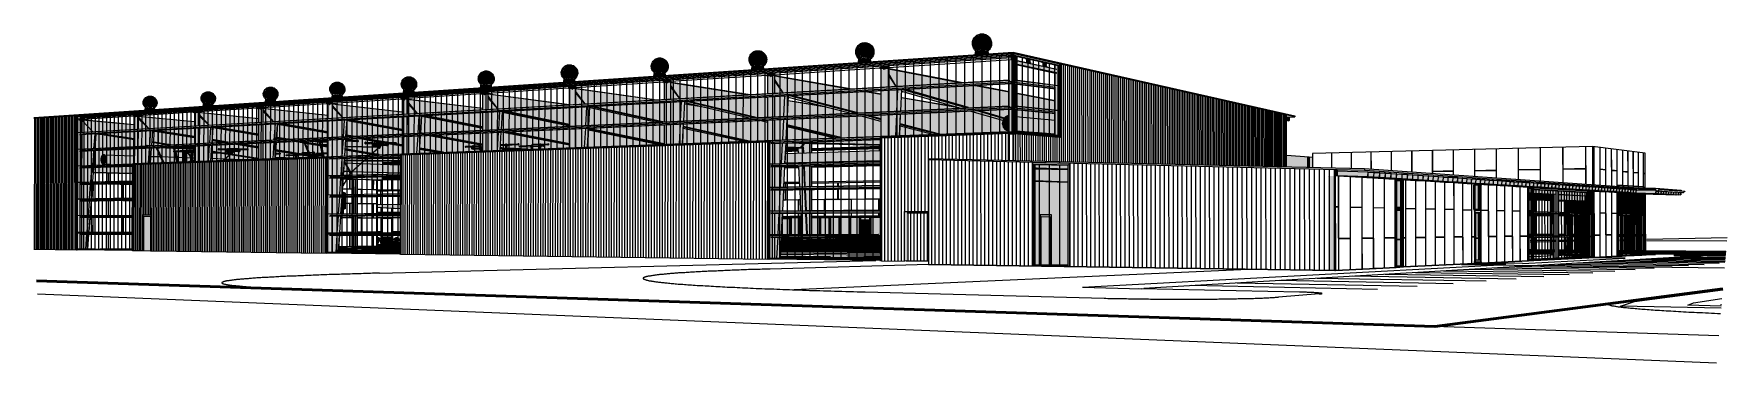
# Model space of a CAD drawing. Header units: inches. Extents: x 31213 to 31218, y -65 to 66.
# Drawn here: x 31215.699 to 31216.822, y -64.987 to -64.769 of the extents above.
import ezdxf

# ---------------------------------------------------------------- set-up
doc = ezdxf.new("R2010")
doc.units = ezdxf.units.IN
doc.header["$MEASUREMENT"] = 0
for name, pattern in [('Center 1_4_', [0.53125, 0.25, -0.09375, 0.09375, -0.09375]), ('Dash 1_16_', [0.125, 0.0625, -0.0625]), ('Hidden', [0.28125, 0.1875, -0.09375])]:
    doc.linetypes.add(name, pattern=pattern)
for name, color, linetype, lineweight in [('A-CLNG', 13, 'Continuous', 13), ('A-DETL', 90, 'Continuous', 9), ('A-DOOR', 31, 'Continuous', 13), ('A-DOOR-FRAM', 31, 'Continuous', 9), ('A-FLOR', 192, 'Continuous', 13), ('A-FLOR-CLRS', 90, 'Dash 1_16_', 9), ('A-FLOR-HRAL', 11, 'Continuous', 9), ('A-FLOR-OTLN', 90, 'Continuous', 9), ('A-GENM', 13, 'Continuous', 9), ('A-GLAZ-CURT', 52, 'Continuous', 9), ('A-GLAZ-CWMG', 51, 'Continuous', 9), ('A-PROP-SBCK', 71, 'Hidden', 50), ('A-ROOF', 132, 'Continuous', 13), ('A-ROOF-OTLN', 132, 'Continuous', 9), ('A-WALL', 113, 'Continuous', 13), ('A-WALL-PATT', 111, 'Continuous', 13), ('BMP', 80, 'Continuous', 9), ('C-BLDG-PADS', 91, 'Continuous', 9), ('C-TOPO', 7, 'Continuous', 9), ('Conc', 7, 'Continuous', 9), ('EOP-PR', 4, 'Continuous', 9), ('I-FURN', 30, 'Continuous', 9), ('I-WALL', 2, 'Continuous', 13), ('L-SITE-WALL', 31, 'Continuous', 13), ('M-HVAC-DUCT', 70, 'Continuous', 9), ('P-SANR-FIXT', 6, 'Continuous', 9), ('PAINT', 190, 'Continuous', 9), ('PROP', 3, 'Center 1_4_', 9), ('Q-SPCQ', 91, 'Continuous', 9), ('S-BEAM', 12, 'Continuous', 9), ('S-COLS', 52, 'Continuous', 9)]:
    doc.layers.add(name, color=color, linetype=linetype, lineweight=lineweight)

# ---------------------------------------------------------------- blocks, each defined once
blk = doc.blocks.new('FP_50-Looking South East')
at = {"layer": 'A-WALL-PATT', "lineweight": 9}
for p, q in [((-6208.6307, -64.8731), (-6208.6307, -64.8748)), ((-6208.6307, -64.8731), (-6208.6307, -64.8748)), ((-6208.6189, -64.8729), (-6208.6189, -64.8746)), ((-6208.6189, -64.8746), (-6208.6189, -64.8729)), ((-6208.3623, -64.8703), (-6208.3623, -64.8683)), ((-6208.3623, -64.879), (-6208.3623, -64.8723)), ((-6208.3622, -64.8683), (-6208.3622, -64.8703)), ((-6208.3622, -64.8723), (-6208.3622, -64.879)), ((-6208.3275, -64.8697), (-6208.3275, -64.8677)), ((-6208.3275, -64.8786), (-6208.3275, -64.8717)), ((-6208.3274, -64.8677), (-6208.3274, -64.8697)), ((-6208.3274, -64.8717), (-6208.3274, -64.8786)), ((-6208.3095, -64.8673), (-6208.3095, -64.8694)), ((-6208.3095, -64.8673), (-6208.3095, -64.8694)), ((-6208.3095, -64.8714), (-6208.3095, -64.8784)), ((-6208.3095, -64.8714), (-6208.3095, -64.8784)), ((-6208.6307, -64.8764), (-6208.6307, -64.882)), ((-6208.6307, -64.8764), (-6208.6307, -64.882)), ((-6208.6189, -64.8763), (-6208.6189, -64.8819)), ((-6208.6189, -64.8819), (-6208.6189, -64.8763)), ((-6208.3623, -64.879), (-6208.3637, -64.879)), ((-6208.3622, -64.879), (-6208.3637, -64.879)), ((-6208.3523, -64.8788), (-6208.3622, -64.879)), ((-6208.3537, -64.8789), (-6208.3622, -64.879)), ((-6208.3537, -64.8789), (-6208.3537, -64.8859)), ((-6208.3523, -64.8789), (-6208.3537, -64.8789)), ((-6208.3537, -64.8859), (-6208.3537, -64.8789)), ((-6208.3275, -64.8786), (-6208.3448, -64.8788)), ((-6208.3363, -64.8787), (-6208.3448, -64.8788)), ((-6208.3274, -64.8786), (-6208.3363, -64.8787)), ((-6208.3363, -64.8787), (-6208.3363, -64.8858)), ((-6208.3363, -64.8858), (-6208.3363, -64.8787)), ((-6208.3095, -64.8784), (-6208.3274, -64.8786)), ((-6208.3186, -64.8785), (-6208.3274, -64.8786)), ((-6208.3186, -64.8785), (-6208.3186, -64.8856)), ((-6208.3004, -64.8783), (-6208.3185, -64.8785)), ((-6208.3185, -64.8856), (-6208.3185, -64.8785)), ((-6208.2994, -64.8782), (-6208.3095, -64.8784)), ((-6208.3004, -64.8783), (-6208.3004, -64.8855)), ((-6208.2994, -64.8783), (-6208.3003, -64.8783)), ((-6208.3003, -64.8855), (-6208.3003, -64.8783)), ((-6208.3537, -64.8878), (-6208.3537, -64.8899)), ((-6208.3537, -64.8899), (-6208.3537, -64.8878)), ((-6208.3363, -64.8877), (-6208.3363, -64.8898)), ((-6208.3363, -64.8898), (-6208.3363, -64.8877)), ((-6208.3186, -64.8876), (-6208.3186, -64.8897)), ((-6208.3185, -64.8897), (-6208.3185, -64.8876)), ((-6208.3004, -64.8875), (-6208.3004, -64.8896)), ((-6208.3003, -64.8896), (-6208.3003, -64.8875))]:
    blk.add_line(p, q, dxfattribs=at)
blk = doc.blocks.new('FP_51-Looking South East')
at = {"layer": 'A-WALL-PATT', "lineweight": 9}
for p, q in [((-6208.6158, -64.9149), (-6208.6157, -64.8491)), ((-6208.6144, -64.9149), (-6208.6143, -64.8491)), ((-6208.6129, -64.9149), (-6208.6128, -64.849)), ((-6208.6115, -64.9149), (-6208.6114, -64.849)), ((-6208.6101, -64.9149), (-6208.61, -64.8489)), ((-6208.6086, -64.915), (-6208.6085, -64.8489)), ((-6208.6072, -64.915), (-6208.6071, -64.8488)), ((-6208.6057, -64.915), (-6208.6057, -64.8488)), ((-6208.6043, -64.915), (-6208.6042, -64.8487)), ((-6208.6028, -64.915), (-6208.6028, -64.8487)), ((-6208.6014, -64.9151), (-6208.6013, -64.8486)), ((-6208.5999, -64.9151), (-6208.5999, -64.8485)), ((-6208.5985, -64.9151), (-6208.5984, -64.8485)), ((-6208.597, -64.9151), (-6208.5969, -64.8484)), ((-6208.5956, -64.9151), (-6208.5955, -64.8484)), ((-6208.5941, -64.9152), (-6208.594, -64.8483)), ((-6208.5926, -64.9152), (-6208.5925, -64.8483)), ((-6208.5911, -64.9152), (-6208.5911, -64.8482)), ((-6208.5897, -64.9152), (-6208.5896, -64.8482)), ((-6208.5882, -64.9152), (-6208.5881, -64.8481)), ((-6208.5867, -64.9153), (-6208.5866, -64.8481)), ((-6208.5852, -64.9153), (-6208.5851, -64.848)), ((-6208.5837, -64.9153), (-6208.5836, -64.848)), ((-6208.5822, -64.9153), (-6208.5821, -64.8479)), ((-6208.5807, -64.9153), (-6208.5806, -64.8479)), ((-6208.5792, -64.9154), (-6208.5791, -64.8478)), ((-6208.5777, -64.9154), (-6208.5776, -64.8478)), ((-6208.5762, -64.9154), (-6208.5761, -64.8477)), ((-6208.5747, -64.9154), (-6208.5746, -64.8476)), ((-6208.5732, -64.9154), (-6208.5731, -64.8476)), ((-6208.5717, -64.9155), (-6208.5716, -64.8475)), ((-6208.5701, -64.9155), (-6208.5701, -64.8475)), ((-6208.5686, -64.9155), (-6208.5685, -64.8474)), ((-6208.5671, -64.9155), (-6208.567, -64.8474)), ((-6208.5655, -64.8746), (-6208.5655, -64.8473)), ((-6208.564, -64.9156), (-6208.564, -64.8473)), ((-6208.5625, -64.9156), (-6208.5624, -64.8472)), ((-6208.561, -64.9156), (-6208.5609, -64.8471)), ((-6208.5594, -64.9156), (-6208.5593, -64.8471)), ((-6208.5579, -64.9156), (-6208.5578, -64.847)), ((-6208.5563, -64.9157), (-6208.5562, -64.847)), ((-6208.5548, -64.9157), (-6208.5547, -64.8469)), ((-6208.5532, -64.9157), (-6208.5531, -64.8469)), ((-6208.5516, -64.9157), (-6208.5516, -64.8468)), ((-6208.5501, -64.9158), (-6208.55, -64.8468)), ((-6208.5485, -64.9158), (-6208.5484, -64.8467)), ((-6208.5469, -64.9158), (-6208.5469, -64.8466)), ((-6208.5453, -64.9158), (-6208.5453, -64.8466)), ((-6208.5438, -64.9158), (-6208.5437, -64.8465)), ((-6208.5422, -64.9159), (-6208.5421, -64.8465)), ((-6208.5406, -64.9159), (-6208.5405, -64.8464)), ((-6208.539, -64.9159), (-6208.5389, -64.8464)), ((-6208.5374, -64.9159), (-6208.5373, -64.8463)), ((-6208.5358, -64.9159), (-6208.5357, -64.8462)), ((-6208.5342, -64.916), (-6208.5341, -64.8462)), ((-6208.5326, -64.916), (-6208.5325, -64.8461)), ((-6208.531, -64.916), (-6208.5309, -64.8461)), ((-6208.5294, -64.916), (-6208.5293, -64.846)), ((-6208.5278, -64.9161), (-6208.5277, -64.846)), ((-6208.5262, -64.9161), (-6208.5261, -64.8459)), ((-6208.5245, -64.9161), (-6208.5245, -64.8458)), ((-6208.5229, -64.9161), (-6208.5228, -64.8458)), ((-6208.5213, -64.9161), (-6208.5212, -64.8457)), ((-6208.5196, -64.9162), (-6208.5196, -64.8457)), ((-6208.518, -64.9162), (-6208.5179, -64.8456)), ((-6208.5164, -64.9162), (-6208.5163, -64.8455)), ((-6208.5147, -64.9162), (-6208.5146, -64.8455)), ((-6208.5131, -64.9163), (-6208.513, -64.8454)), ((-6208.5114, -64.9163), (-6208.5113, -64.8454)), ((-6208.5097, -64.9163), (-6208.5097, -64.8453)), ((-6208.5081, -64.9163), (-6208.508, -64.8452)), ((-6208.5064, -64.9163), (-6208.5064, -64.8452)), ((-6208.5048, -64.9164), (-6208.5047, -64.8451)), ((-6208.5031, -64.9164), (-6208.503, -64.8451)), ((-6208.5014, -64.9164), (-6208.5013, -64.845)), ((-6208.4997, -64.9164), (-6208.4997, -64.8449)), ((-6208.498, -64.9165), (-6208.498, -64.8449)), ((-6208.4963, -64.9165), (-6208.4963, -64.8448)), ((-6208.4947, -64.9165), (-6208.4946, -64.8448)), ((-6208.493, -64.9165), (-6208.4929, -64.8447)), ((-6208.4912, -64.8877), (-6208.4912, -64.8446)), ((-6208.4895, -64.8877), (-6208.4895, -64.8446)), ((-6208.4878, -64.9166), (-6208.4878, -64.8445)), ((-6208.4861, -64.9166), (-6208.4861, -64.8445)), ((-6208.4844, -64.9166), (-6208.4844, -64.8444)), ((-6208.4827, -64.9167), (-6208.4826, -64.8443)), ((-6208.481, -64.9167), (-6208.4809, -64.8443)), ((-6208.4792, -64.9167), (-6208.4792, -64.8442)), ((-6208.4775, -64.9167), (-6208.4775, -64.8442)), ((-6208.4758, -64.9168), (-6208.4757, -64.8441)), ((-6208.474, -64.9168), (-6208.474, -64.844)), ((-6208.4723, -64.9168), (-6208.4722, -64.844)), ((-6208.4705, -64.9168), (-6208.4705, -64.8439)), ((-6208.4688, -64.9169), (-6208.4687, -64.8438)), ((-6208.467, -64.9169), (-6208.467, -64.8438)), ((-6208.4653, -64.9169), (-6208.4652, -64.8437)), ((-6208.4635, -64.9169), (-6208.4635, -64.8436)), ((-6208.4617, -64.9169), (-6208.4617, -64.8436)), ((-6208.46, -64.917), (-6208.4599, -64.8435)), ((-6208.4582, -64.917), (-6208.4581, -64.8435)), ((-6208.4564, -64.917), (-6208.4563, -64.8434)), ((-6208.4546, -64.917), (-6208.4546, -64.8433)), ((-6208.4528, -64.9171), (-6208.4528, -64.8433)), ((-6208.451, -64.9171), (-6208.451, -64.8432)), ((-6208.4492, -64.9171), (-6208.4492, -64.8431)), ((-6208.4474, -64.9171), (-6208.4474, -64.8431)), ((-6208.4456, -64.9172), (-6208.4456, -64.843)), ((-6208.4438, -64.9172), (-6208.4438, -64.8429)), ((-6208.442, -64.9172), (-6208.4419, -64.8429)), ((-6208.4402, -64.9172), (-6208.4401, -64.8428)), ((-6208.4383, -64.9173), (-6208.4383, -64.8427)), ((-6208.4365, -64.9173), (-6208.4365, -64.8427)), ((-6208.4347, -64.9173), (-6208.4346, -64.8426)), ((-6208.4328, -64.9173), (-6208.4328, -64.8425)), ((-6208.431, -64.9174), (-6208.4309, -64.8425)), ((-6208.4291, -64.9174), (-6208.4291, -64.8424)), ((-6208.4273, -64.9174), (-6208.4272, -64.8423)), ((-6208.4254, -64.9174), (-6208.4254, -64.8423)), ((-6208.4236, -64.9175), (-6208.4235, -64.8422)), ((-6208.4217, -64.9175), (-6208.4217, -64.8421)), ((-6208.4198, -64.9175), (-6208.4198, -64.8421)), ((-6208.4179, -64.9175), (-6208.4179, -64.842)), ((-6208.4161, -64.9176), (-6208.416, -64.8419)), ((-6208.4142, -64.9176), (-6208.4141, -64.8419)), ((-6208.4123, -64.9176), (-6208.4123, -64.8418)), ((-6208.4104, -64.9176), (-6208.4104, -64.8417)), ((-6208.4085, -64.9177), (-6208.4085, -64.8417)), ((-6208.4066, -64.9177), (-6208.4066, -64.8416)), ((-6208.4047, -64.9177), (-6208.4046, -64.8415)), ((-6208.4028, -64.9177), (-6208.4027, -64.8415)), ((-6208.4008, -64.9178), (-6208.4008, -64.8414)), ((-6208.3989, -64.9178), (-6208.3989, -64.8413)), ((-6208.397, -64.9178), (-6208.397, -64.8413)), ((-6208.3951, -64.9178), (-6208.395, -64.8412)), ((-6208.3931, -64.9179), (-6208.3931, -64.8411)), ((-6208.3912, -64.9179), (-6208.3912, -64.841)), ((-6208.3892, -64.9179), (-6208.3892, -64.841)), ((-6208.3873, -64.918), (-6208.3873, -64.8409)), ((-6208.3853, -64.918), (-6208.3853, -64.8408)), ((-6208.3834, -64.918), (-6208.3833, -64.8408)), ((-6208.3814, -64.918), (-6208.3814, -64.8407)), ((-6208.3794, -64.9181), (-6208.3794, -64.8406)), ((-6208.3775, -64.9181), (-6208.3774, -64.8406)), ((-6208.3755, -64.9181), (-6208.3754, -64.8405)), ((-6208.5656, -64.9155), (-6208.5655, -64.8746)), ((-6208.4913, -64.9165), (-6208.4912, -64.8877)), ((-6208.4896, -64.9166), (-6208.4895, -64.8877))]:
    blk.add_line(p, q, dxfattribs=at)
blk = doc.blocks.new('FP_52-Looking South East')
at = {"layer": 'A-WALL-PATT', "lineweight": 9}
for p, q in [((-6208.7941, -64.9125), (-6208.794, -64.8555)), ((-6208.7931, -64.9125), (-6208.793, -64.8555)), ((-6208.792, -64.9125), (-6208.7919, -64.8555)), ((-6208.7909, -64.9125), (-6208.7908, -64.8554)), ((-6208.7899, -64.9125), (-6208.7897, -64.8554)), ((-6208.7888, -64.9125), (-6208.7887, -64.8553)), ((-6208.7877, -64.889), (-6208.7876, -64.8553)), ((-6208.7866, -64.889), (-6208.7865, -64.8553)), ((-6208.7855, -64.889), (-6208.7854, -64.8552)), ((-6208.7844, -64.889), (-6208.7843, -64.8552)), ((-6208.7833, -64.889), (-6208.7833, -64.8551)), ((-6208.7823, -64.9126), (-6208.7822, -64.8551)), ((-6208.7812, -64.9126), (-6208.7811, -64.8551)), ((-6208.7801, -64.9126), (-6208.78, -64.855)), ((-6208.779, -64.9127), (-6208.7789, -64.855)), ((-6208.7779, -64.9127), (-6208.7778, -64.8549)), ((-6208.7768, -64.9127), (-6208.7767, -64.8549)), ((-6208.7757, -64.9127), (-6208.7756, -64.8549)), ((-6208.7746, -64.9127), (-6208.7745, -64.8548)), ((-6208.7735, -64.9127), (-6208.7734, -64.8548)), ((-6208.7724, -64.9127), (-6208.7723, -64.8547)), ((-6208.7713, -64.9128), (-6208.7712, -64.8547)), ((-6208.7702, -64.9128), (-6208.7701, -64.8547)), ((-6208.7691, -64.9128), (-6208.769, -64.8546)), ((-6208.768, -64.9128), (-6208.7678, -64.8546)), ((-6208.7668, -64.9128), (-6208.7667, -64.8545)), ((-6208.7657, -64.9128), (-6208.7656, -64.8545)), ((-6208.7646, -64.9129), (-6208.7645, -64.8545)), ((-6208.7635, -64.9129), (-6208.7634, -64.8544)), ((-6208.7623, -64.9129), (-6208.7622, -64.8544)), ((-6208.7612, -64.9129), (-6208.7611, -64.8543)), ((-6208.7601, -64.9129), (-6208.76, -64.8543)), ((-6208.759, -64.9129), (-6208.7589, -64.8543)), ((-6208.7578, -64.9129), (-6208.7577, -64.8542)), ((-6208.7567, -64.913), (-6208.7566, -64.8542)), ((-6208.7556, -64.913), (-6208.7554, -64.8541)), ((-6208.7544, -64.913), (-6208.7543, -64.8541)), ((-6208.7533, -64.913), (-6208.7532, -64.8541)), ((-6208.7521, -64.913), (-6208.752, -64.854)), ((-6208.751, -64.913), (-6208.7509, -64.854)), ((-6208.7498, -64.9131), (-6208.7497, -64.8539)), ((-6208.7487, -64.9131), (-6208.7486, -64.8539)), ((-6208.7475, -64.9131), (-6208.7474, -64.8539)), ((-6208.7464, -64.9131), (-6208.7463, -64.8538)), ((-6208.7452, -64.9131), (-6208.7451, -64.8538)), ((-6208.744, -64.9131), (-6208.7439, -64.8537)), ((-6208.7429, -64.9131), (-6208.7428, -64.8537)), ((-6208.7417, -64.9132), (-6208.7416, -64.8536)), ((-6208.7405, -64.9132), (-6208.7404, -64.8536)), ((-6208.7394, -64.9132), (-6208.7393, -64.8536)), ((-6208.7382, -64.9132), (-6208.7381, -64.8535)), ((-6208.737, -64.9132), (-6208.7369, -64.8535)), ((-6208.7359, -64.9132), (-6208.7358, -64.8534)), ((-6208.7347, -64.9133), (-6208.7346, -64.8534)), ((-6208.7335, -64.9133), (-6208.7334, -64.8533)), ((-6208.7323, -64.9133), (-6208.7322, -64.8533)), ((-6208.7311, -64.9133), (-6208.731, -64.8533)), ((-6208.7299, -64.9133), (-6208.7298, -64.8532)), ((-6208.7287, -64.9133), (-6208.7286, -64.8532)), ((-6208.7276, -64.9134), (-6208.7275, -64.8531)), ((-6208.7264, -64.9134), (-6208.7263, -64.8531)), ((-6208.7252, -64.9134), (-6208.7251, -64.853)), ((-6208.724, -64.9134), (-6208.7239, -64.853)), ((-6208.7228, -64.9134), (-6208.7227, -64.853)), ((-6208.7216, -64.9134), (-6208.7215, -64.8529)), ((-6208.7204, -64.9134), (-6208.7202, -64.8529)), ((-6208.7191, -64.9135), (-6208.719, -64.8528)), ((-6208.7179, -64.9135), (-6208.7178, -64.8528)), ((-6208.7167, -64.9135), (-6208.7166, -64.8527)), ((-6208.7155, -64.9135), (-6208.7154, -64.8527)), ((-6208.7143, -64.9135), (-6208.7142, -64.8527)), ((-6208.7131, -64.9135), (-6208.713, -64.8526)), ((-6208.7118, -64.9136), (-6208.7117, -64.8526)), ((-6208.7106, -64.9136), (-6208.7105, -64.8525)), ((-6208.7094, -64.9136), (-6208.7093, -64.8525)), ((-6208.7081, -64.9136), (-6208.708, -64.8524)), ((-6208.7069, -64.9136), (-6208.7068, -64.8524)), ((-6208.7057, -64.9136), (-6208.7056, -64.8523)), ((-6208.7044, -64.9137), (-6208.7043, -64.8523)), ((-6208.7032, -64.9137), (-6208.7031, -64.8523)), ((-6208.702, -64.9137), (-6208.7019, -64.8522)), ((-6208.7007, -64.8768), (-6208.7006, -64.8522)), ((-6208.6995, -64.9137), (-6208.6994, -64.8521)), ((-6208.6982, -64.9137), (-6208.6981, -64.8521)), ((-6208.697, -64.9138), (-6208.6969, -64.852)), ((-6208.6957, -64.9138), (-6208.6956, -64.852)), ((-6208.6944, -64.9138), (-6208.6943, -64.8519)), ((-6208.6932, -64.9138), (-6208.6931, -64.8519)), ((-6208.6919, -64.9138), (-6208.6918, -64.8519)), ((-6208.6907, -64.9139), (-6208.6906, -64.8518)), ((-6208.6894, -64.9139), (-6208.6893, -64.8518)), ((-6208.6881, -64.9139), (-6208.688, -64.8517)), ((-6208.6868, -64.9139), (-6208.6867, -64.8517)), ((-6208.6856, -64.9139), (-6208.6855, -64.8516)), ((-6208.6843, -64.9139), (-6208.6842, -64.8516)), ((-6208.683, -64.914), (-6208.6829, -64.8515)), ((-6208.6817, -64.914), (-6208.6816, -64.8515)), ((-6208.6804, -64.914), (-6208.6803, -64.8514)), ((-6208.6791, -64.914), (-6208.679, -64.8514)), ((-6208.6779, -64.914), (-6208.6778, -64.8513)), ((-6208.6766, -64.914), (-6208.6765, -64.8513)), ((-6208.6753, -64.9141), (-6208.6752, -64.8513)), ((-6208.674, -64.9141), (-6208.6739, -64.8512)), ((-6208.6727, -64.9141), (-6208.6726, -64.8512)), ((-6208.6714, -64.9141), (-6208.6713, -64.8511)), ((-6208.67, -64.9141), (-6208.6699, -64.8511)), ((-6208.6687, -64.9141), (-6208.6686, -64.851)), ((-6208.6674, -64.9142), (-6208.6673, -64.851)), ((-6208.7007, -64.9137), (-6208.7007, -64.8768))]:
    blk.add_line(p, q, dxfattribs=at)
blk = doc.blocks.new('FP_53-Looking South East')
at = {"layer": 'A-WALL-PATT', "lineweight": 9}
for p, q in [((-6208.1792, -64.8534), (-6208.1793, -64.7891)), ((-6208.1779, -64.8534), (-6208.1779, -64.7894)), ((-6208.1765, -64.8535), (-6208.1765, -64.7897)), ((-6208.1751, -64.8535), (-6208.1751, -64.79)), ((-6208.1737, -64.8535), (-6208.1738, -64.7903)), ((-6208.1724, -64.8536), (-6208.1724, -64.7906)), ((-6208.171, -64.8536), (-6208.171, -64.7909)), ((-6208.1697, -64.8536), (-6208.1697, -64.7912)), ((-6208.1683, -64.8537), (-6208.1683, -64.7915)), ((-6208.167, -64.8537), (-6208.167, -64.7918)), ((-6208.1656, -64.8537), (-6208.1657, -64.7921)), ((-6208.1643, -64.8537), (-6208.1643, -64.7924)), ((-6208.163, -64.8538), (-6208.163, -64.7927)), ((-6208.1616, -64.8538), (-6208.1617, -64.793)), ((-6208.1603, -64.8538), (-6208.1603, -64.7933)), ((-6208.159, -64.8539), (-6208.159, -64.7936)), ((-6208.1577, -64.8539), (-6208.1577, -64.7939)), ((-6208.1564, -64.8539), (-6208.1564, -64.7942)), ((-6208.1551, -64.854), (-6208.1551, -64.7945)), ((-6208.1538, -64.854), (-6208.1538, -64.7948)), ((-6208.1525, -64.854), (-6208.1525, -64.7951)), ((-6208.1512, -64.854), (-6208.1512, -64.7954)), ((-6208.1499, -64.8541), (-6208.1499, -64.7957)), ((-6208.1486, -64.8541), (-6208.1487, -64.7959)), ((-6208.1474, -64.8541), (-6208.1474, -64.7962)), ((-6208.1461, -64.8542), (-6208.1461, -64.7965)), ((-6208.1448, -64.8542), (-6208.1449, -64.7968)), ((-6208.1436, -64.8542), (-6208.1436, -64.7971)), ((-6208.1423, -64.8543), (-6208.1423, -64.7974)), ((-6208.1411, -64.8543), (-6208.1411, -64.7976)), ((-6208.1398, -64.8543), (-6208.1398, -64.7979)), ((-6208.1386, -64.8543), (-6208.1386, -64.7982)), ((-6208.1373, -64.8544), (-6208.1374, -64.7985)), ((-6208.1361, -64.8544), (-6208.1361, -64.7988)), ((-6208.1349, -64.8544), (-6208.1349, -64.799)), ((-6208.1336, -64.8545), (-6208.1337, -64.7993)), ((-6208.1324, -64.8545), (-6208.1324, -64.7996)), ((-6208.1312, -64.8545), (-6208.1312, -64.7999)), ((-6208.13, -64.8545), (-6208.13, -64.8001)), ((-6208.1288, -64.8546), (-6208.1288, -64.8004)), ((-6208.1276, -64.8546), (-6208.1276, -64.8007)), ((-6208.1264, -64.8546), (-6208.1264, -64.8009)), ((-6208.1252, -64.8547), (-6208.1252, -64.8012)), ((-6208.124, -64.8547), (-6208.124, -64.8015)), ((-6208.1228, -64.8547), (-6208.1228, -64.8017)), ((-6208.1216, -64.8547), (-6208.1216, -64.802)), ((-6208.1204, -64.8548), (-6208.1205, -64.8023)), ((-6208.1192, -64.8548), (-6208.1193, -64.8025)), ((-6208.1181, -64.8548), (-6208.1181, -64.8028)), ((-6208.1169, -64.8548), (-6208.1169, -64.8031)), ((-6208.1157, -64.8549), (-6208.1158, -64.8033)), ((-6208.1146, -64.8549), (-6208.1146, -64.8036)), ((-6208.1134, -64.8549), (-6208.1134, -64.8039)), ((-6208.1123, -64.855), (-6208.1123, -64.8041)), ((-6208.1111, -64.855), (-6208.1111, -64.8044)), ((-6208.11, -64.855), (-6208.11, -64.8046)), ((-6208.1088, -64.855), (-6208.1089, -64.8049)), ((-6208.1077, -64.8551), (-6208.1077, -64.8051)), ((-6208.1065, -64.8551), (-6208.1066, -64.8054)), ((-6208.1054, -64.8551), (-6208.1055, -64.8057)), ((-6208.1043, -64.8551), (-6208.1043, -64.8059)), ((-6208.1032, -64.8552), (-6208.1032, -64.8062)), ((-6208.102, -64.8552), (-6208.1021, -64.8064)), ((-6208.1009, -64.8552), (-6208.101, -64.8067)), ((-6208.0998, -64.8552), (-6208.0999, -64.8069)), ((-6208.0987, -64.8553), (-6208.0987, -64.8072)), ((-6208.0976, -64.8553), (-6208.0976, -64.8074)), ((-6208.0965, -64.8553), (-6208.0965, -64.8077)), ((-6208.0954, -64.8553), (-6208.0954, -64.8079)), ((-6208.0943, -64.8554), (-6208.0943, -64.8081)), ((-6208.0932, -64.8554), (-6208.0933, -64.8084)), ((-6208.0921, -64.8554), (-6208.0922, -64.8086)), ((-6208.091, -64.8554), (-6208.0911, -64.8089)), ((-6208.09, -64.8555), (-6208.09, -64.8091)), ((-6208.0889, -64.8555), (-6208.0889, -64.8094)), ((-6208.0878, -64.8555), (-6208.0879, -64.8096)), ((-6208.0867, -64.8555), (-6208.0868, -64.8098)), ((-6208.0857, -64.8556), (-6208.0857, -64.8101)), ((-6208.0846, -64.8556), (-6208.0847, -64.8103)), ((-6208.0836, -64.8556), (-6208.0836, -64.8106)), ((-6208.0825, -64.8556), (-6208.0825, -64.8108)), ((-6208.0815, -64.8557), (-6208.0815, -64.811)), ((-6208.0804, -64.8557), (-6208.0804, -64.8113)), ((-6208.0794, -64.8557), (-6208.0794, -64.8115)), ((-6208.0783, -64.8557), (-6208.0784, -64.8117)), ((-6208.0773, -64.8558), (-6208.0773, -64.812)), ((-6208.0762, -64.8558), (-6208.0763, -64.8122)), ((-6208.0752, -64.8558), (-6208.0752, -64.8124)), ((-6208.0742, -64.8558), (-6208.0742, -64.8127)), ((-6208.0732, -64.8559), (-6208.0732, -64.8129)), ((-6208.0721, -64.8559), (-6208.0722, -64.8131)), ((-6208.0711, -64.8559), (-6208.0711, -64.8134)), ((-6208.0701, -64.8559), (-6208.0701, -64.8136)), ((-6208.0691, -64.856), (-6208.0691, -64.8138)), ((-6208.0681, -64.856), (-6208.0681, -64.814)), ((-6208.0671, -64.856), (-6208.0671, -64.8143)), ((-6208.0661, -64.856), (-6208.0661, -64.8145)), ((-6208.0651, -64.856), (-6208.0651, -64.8147)), ((-6208.0641, -64.8561), (-6208.0641, -64.8149)), ((-6208.0631, -64.8561), (-6208.0631, -64.8152)), ((-6208.0621, -64.8561), (-6208.0621, -64.8154)), ((-6208.0611, -64.8561), (-6208.0611, -64.8156)), ((-6208.0601, -64.8562), (-6208.0601, -64.8158)), ((-6208.0591, -64.8562), (-6208.0592, -64.8161)), ((-6208.0581, -64.8562), (-6208.0582, -64.8163)), ((-6208.0572, -64.8562), (-6208.0572, -64.8165)), ((-6208.0562, -64.8562), (-6208.0562, -64.8167)), ((-6208.0552, -64.8563), (-6208.0553, -64.8169)), ((-6208.0543, -64.8563), (-6208.0543, -64.8172)), ((-6208.0533, -64.8563), (-6208.0533, -64.8174)), ((-6208.0523, -64.8563), (-6208.0524, -64.8176)), ((-6208.0514, -64.8564), (-6208.0514, -64.8178)), ((-6208.0504, -64.8564), (-6208.0505, -64.818)), ((-6208.0495, -64.8564), (-6208.0495, -64.8182)), ((-6208.0485, -64.8564), (-6208.0485, -64.8184)), ((-6208.0476, -64.8564), (-6208.0476, -64.8187)), ((-6208.0466, -64.8565), (-6208.0467, -64.8189)), ((-6208.0457, -64.8565), (-6208.0457, -64.8191)), ((-6208.0447, -64.8565), (-6208.0448, -64.8193)), ((-6208.0438, -64.8565), (-6208.0438, -64.8195)), ((-6208.0429, -64.8566), (-6208.0429, -64.8197)), ((-6208.0419, -64.8566), (-6208.042, -64.8199)), ((-6208.041, -64.8566), (-6208.0411, -64.8201)), ((-6208.0401, -64.8566), (-6208.0401, -64.8203)), ((-6208.0392, -64.8566), (-6208.0392, -64.8205)), ((-6208.0383, -64.8567), (-6208.0383, -64.8207)), ((-6208.0373, -64.8567), (-6208.0374, -64.821)), ((-6208.0364, -64.8567), (-6208.0365, -64.8212)), ((-6208.0355, -64.8567), (-6208.0356, -64.8214)), ((-6208.0346, -64.8567), (-6208.0346, -64.8216)), ((-6208.0337, -64.8568), (-6208.0337, -64.8218)), ((-6208.0328, -64.8568), (-6208.0328, -64.822)), ((-6208.0319, -64.8568), (-6208.0319, -64.8222)), ((-6208.031, -64.8568), (-6208.031, -64.8224)), ((-6208.0301, -64.8569), (-6208.0301, -64.8226)), ((-6208.2095, -64.8527), (-6208.2095, -64.8351)), ((-6208.208, -64.8527), (-6208.208, -64.8353)), ((-6208.2065, -64.8528), (-6208.2066, -64.8354)), ((-6208.2051, -64.8528), (-6208.2051, -64.8355)), ((-6208.2036, -64.8528), (-6208.2036, -64.8356)), ((-6208.2021, -64.8529), (-6208.2021, -64.8357)), ((-6208.2006, -64.8529), (-6208.2006, -64.8358)), ((-6208.1992, -64.8529), (-6208.1992, -64.8359)), ((-6208.1977, -64.853), (-6208.1977, -64.8361)), ((-6208.1963, -64.853), (-6208.1963, -64.8362)), ((-6208.1948, -64.853), (-6208.1948, -64.8363)), ((-6208.1934, -64.8531), (-6208.1934, -64.8364)), ((-6208.1919, -64.8531), (-6208.1919, -64.8365)), ((-6208.1905, -64.8531), (-6208.1905, -64.8366)), ((-6208.1891, -64.8532), (-6208.1891, -64.8367)), ((-6208.1877, -64.8532), (-6208.1877, -64.8369)), ((-6208.1862, -64.8532), (-6208.1862, -64.837)), ((-6208.1848, -64.8533), (-6208.1848, -64.8371)), ((-6208.1834, -64.8533), (-6208.1834, -64.8372)), ((-6208.182, -64.8533), (-6208.182, -64.8373)), ((-6208.1806, -64.8534), (-6208.1806, -64.8374))]:
    blk.add_line(p, q, dxfattribs=at)
blk = doc.blocks.new('FP_54-Looking South East')
at = {"layer": 'A-WALL-PATT', "lineweight": 9}
for p, q in [((-6208.2136, -64.8526), (-6208.2137, -64.8351)), ((-6208.2112, -64.8526), (-6208.2112, -64.835))]:
    blk.add_line(p, q, dxfattribs=at)
blk = doc.blocks.new('FP_55-Looking South East')
at = {"layer": 'A-WALL-PATT', "lineweight": 9}
for p, q in [((-6207.896, -64.8859), (-6207.896, -64.869)), ((-6207.8959, -64.9031), (-6207.896, -64.869)), ((-6207.8905, -64.9031), (-6207.8906, -64.8693)), ((-6207.8905, -64.886), (-6207.8905, -64.8693)), ((-6207.8853, -64.8861), (-6207.8853, -64.8696)), ((-6207.8852, -64.903), (-6207.8853, -64.8696)), ((-6207.8801, -64.9029), (-6207.8801, -64.8699)), ((-6207.8801, -64.8862), (-6207.8801, -64.8699)), ((-6207.875, -64.8864), (-6207.875, -64.8702)), ((-6207.875, -64.9028), (-6207.875, -64.8702)), ((-6207.896, -64.886), (-6207.901, -64.8858)), ((-6207.896, -64.8859), (-6207.901, -64.8858)), ((-6207.8959, -64.9204), (-6207.896, -64.886)), ((-6207.8853, -64.8861), (-6207.8905, -64.886)), ((-6207.8905, -64.9201), (-6207.8905, -64.8861)), ((-6207.8853, -64.8862), (-6207.8905, -64.8861)), ((-6207.8852, -64.9198), (-6207.8853, -64.8862)), ((-6207.875, -64.8864), (-6207.8801, -64.8862)), ((-6207.88, -64.9196), (-6207.8801, -64.8863)), ((-6207.875, -64.8864), (-6207.8801, -64.8863)), ((-6207.875, -64.9193), (-6207.875, -64.8864)), ((-6207.8959, -64.9032), (-6207.8905, -64.9031)), ((-6207.8905, -64.9031), (-6207.8959, -64.9031)), ((-6207.8959, -64.9205), (-6207.8959, -64.9032)), ((-6207.8905, -64.9202), (-6207.8905, -64.9031)), ((-6207.8801, -64.9029), (-6207.8852, -64.903)), ((-6207.8852, -64.9031), (-6207.8801, -64.903)), ((-6207.8852, -64.9199), (-6207.8852, -64.9031)), ((-6207.88, -64.9197), (-6207.8801, -64.903)), ((-6207.87, -64.9028), (-6207.875, -64.9028)), ((-6207.875, -64.9029), (-6207.87, -64.9029)), ((-6207.8749, -64.9194), (-6207.875, -64.9029)), ((-6207.9009, -64.9206), (-6207.8959, -64.9204)), ((-6207.8905, -64.9201), (-6207.8852, -64.9198)), ((-6207.88, -64.9196), (-6207.875, -64.9193))]:
    blk.add_line(p, q, dxfattribs=at)
blk = doc.blocks.new('FP_56-Looking South East')
at = {"layer": 'Q-SPCQ'}
for p, q in [((-6208.6569, -64.8879), (-6208.6569, -64.8879)), ((-6208.6569, -64.8879), (-6208.6569, -64.8879)), ((-6208.6569, -64.8879), (-6208.6569, -64.8879)), ((-6208.6569, -64.8879), (-6208.6569, -64.8879)), ((-6208.6568, -64.8879), (-6208.6569, -64.8879)), ((-6208.6568, -64.8878), (-6208.6568, -64.8879)), ((-6208.6568, -64.8878), (-6208.6568, -64.8878)), ((-6208.6568, -64.8878), (-6208.6568, -64.8878)), ((-6208.6568, -64.8878), (-6208.6568, -64.8878)), ((-6208.6568, -64.8878), (-6208.6568, -64.8878)), ((-6208.6568, -64.8878), (-6208.6568, -64.8878)), ((-6208.6567, -64.8878), (-6208.6568, -64.8878)), ((-6208.6568, -64.8879), (-6208.6568, -64.8879)), ((-6208.6567, -64.8877), (-6208.6567, -64.8878)), ((-6208.6567, -64.8877), (-6208.6567, -64.8877)), ((-6208.6567, -64.8877), (-6208.6567, -64.8877)), ((-6208.6567, -64.8877), (-6208.6567, -64.8877)), ((-6208.6566, -64.8877), (-6208.6567, -64.8877)), ((-6208.6567, -64.8878), (-6208.6567, -64.8878)), ((-6208.6567, -64.8878), (-6208.6567, -64.8878)), ((-6208.6567, -64.8878), (-6208.6567, -64.8878)), ((-6208.6566, -64.8876), (-6208.6566, -64.8877)), ((-6208.6566, -64.8876), (-6208.6566, -64.8876)), ((-6208.6566, -64.8876), (-6208.6566, -64.8876)), ((-6208.6565, -64.8876), (-6208.6566, -64.8876)), ((-6208.6566, -64.8877), (-6208.6566, -64.8877)), ((-6208.6566, -64.8877), (-6208.6566, -64.8877)), ((-6208.6566, -64.8877), (-6208.6566, -64.8877)), ((-6208.6566, -64.8877), (-6208.6566, -64.8877)), ((-6208.6565, -64.8875), (-6208.6565, -64.8876)), ((-6208.6565, -64.8875), (-6208.6565, -64.8875)), ((-6208.6564, -64.8875), (-6208.6565, -64.8875)), ((-6208.6565, -64.8876), (-6208.6565, -64.8876)), ((-6208.6565, -64.8876), (-6208.6565, -64.8876)), ((-6208.6565, -64.8876), (-6208.6565, -64.8876)), ((-6208.6565, -64.8876), (-6208.6565, -64.8876)), ((-6208.6565, -64.8876), (-6208.6565, -64.8876)), ((-6208.6564, -64.8874), (-6208.6564, -64.8875)), ((-6208.6563, -64.8874), (-6208.6564, -64.8874)), ((-6208.6564, -64.8875), (-6208.6564, -64.8875)), ((-6208.6564, -64.8875), (-6208.6564, -64.8875)), ((-6208.6564, -64.8875), (-6208.6564, -64.8875)), ((-6208.6564, -64.8875), (-6208.6564, -64.8875)), ((-6208.6564, -64.8875), (-6208.6564, -64.8875)), ((-6208.6564, -64.8875), (-6208.6564, -64.8875)), ((-6208.6562, -64.8873), (-6208.6563, -64.8874)), ((-6208.6563, -64.8874), (-6208.6563, -64.8874)), ((-6208.6563, -64.8874), (-6208.6563, -64.8874)), ((-6208.6563, -64.8874), (-6208.6563, -64.8874)), ((-6208.6563, -64.8874), (-6208.6563, -64.8874)), ((-6208.6563, -64.8874), (-6208.6563, -64.8874)), ((-6208.6563, -64.8874), (-6208.6563, -64.8874)), ((-6208.6563, -64.8874), (-6208.6563, -64.8874)), ((-6208.6562, -64.8873), (-6208.6562, -64.8873)), ((-6208.6562, -64.8873), (-6208.6562, -64.8873)), ((-6208.6562, -64.8873), (-6208.6562, -64.8873)), ((-6208.6562, -64.8873), (-6208.6562, -64.8873)), ((-6208.6562, -64.8873), (-6208.6562, -64.8873)), ((-6208.6562, -64.8873), (-6208.6562, -64.8873)), ((-6208.6562, -64.8873), (-6208.6562, -64.8873)), ((-6208.6562, -64.8873), (-6208.6562, -64.8873)), ((-6208.6561, -64.8873), (-6208.6562, -64.8873)), ((-6208.656, -64.8871), (-6208.6561, -64.8872)), ((-6208.6561, -64.8872), (-6208.6561, -64.8873)), ((-6208.6561, -64.8872), (-6208.6561, -64.8872)), ((-6208.6561, -64.8872), (-6208.6561, -64.8872)), ((-6208.6561, -64.8872), (-6208.6561, -64.8872)), ((-6208.6561, -64.8872), (-6208.6561, -64.8872)), ((-6208.6561, -64.8872), (-6208.6561, -64.8872)), ((-6208.6561, -64.8872), (-6208.6561, -64.8872)), ((-6208.6561, -64.8872), (-6208.6561, -64.8872)), ((-6208.6561, -64.8872), (-6208.6561, -64.8872)), ((-6208.656, -64.8871), (-6208.656, -64.8871)), ((-6208.656, -64.8871), (-6208.656, -64.8871)), ((-6208.656, -64.8871), (-6208.656, -64.8871)), ((-6208.656, -64.8871), (-6208.656, -64.8871)), ((-6208.656, -64.8871), (-6208.656, -64.8871))]:
    blk.add_line(p, q, dxfattribs=at)
blk = doc.blocks.new('FP_57-Looking South East')
at = {"layer": 'Q-SPCQ'}
for p, q in [((-6208.656, -64.8871), (-6208.656, -64.8871)), ((-6208.656, -64.8871), (-6208.656, -64.8871)), ((-6208.656, -64.8871), (-6208.656, -64.8871)), ((-6208.6559, -64.8871), (-6208.656, -64.8871)), ((-6208.6559, -64.8869), (-6208.6559, -64.887)), ((-6208.6558, -64.8869), (-6208.6559, -64.8869)), ((-6208.6559, -64.887), (-6208.6559, -64.8871)), ((-6208.6559, -64.887), (-6208.6559, -64.887)), ((-6208.6559, -64.887), (-6208.6559, -64.887)), ((-6208.6559, -64.887), (-6208.6559, -64.887)), ((-6208.6559, -64.887), (-6208.6559, -64.887)), ((-6208.6559, -64.887), (-6208.6559, -64.887)), ((-6208.6559, -64.887), (-6208.6559, -64.887)), ((-6208.6559, -64.887), (-6208.6559, -64.887)), ((-6208.6559, -64.887), (-6208.6559, -64.887)), ((-6208.6558, -64.8868), (-6208.6558, -64.8869)), ((-6208.6558, -64.8868), (-6208.6558, -64.8868)), ((-6208.6558, -64.8868), (-6208.6558, -64.8868)), ((-6208.6558, -64.8868), (-6208.6558, -64.8868)), ((-6208.6557, -64.8868), (-6208.6558, -64.8868)), ((-6208.6558, -64.8869), (-6208.6558, -64.8869)), ((-6208.6558, -64.8869), (-6208.6558, -64.8869)), ((-6208.6558, -64.8869), (-6208.6558, -64.8869)), ((-6208.6558, -64.8869), (-6208.6558, -64.8869)), ((-6208.6558, -64.8869), (-6208.6558, -64.8869)), ((-6208.6558, -64.8869), (-6208.6558, -64.8869)), ((-6208.6558, -64.8869), (-6208.6558, -64.8869)), ((-6208.6557, -64.8867), (-6208.6557, -64.8868)), ((-6208.6557, -64.8867), (-6208.6557, -64.8867)), ((-6208.6557, -64.8867), (-6208.6557, -64.8867)), ((-6208.6557, -64.8867), (-6208.6557, -64.8867)), ((-6208.6557, -64.8867), (-6208.6557, -64.8867)), ((-6208.6557, -64.8867), (-6208.6557, -64.8867)), ((-6208.6557, -64.8867), (-6208.6557, -64.8867)), ((-6208.6557, -64.8867), (-6208.6557, -64.8867)), ((-6208.6557, -64.8867), (-6208.6557, -64.8867)), ((-6208.6556, -64.8867), (-6208.6557, -64.8867)), ((-6208.6557, -64.8868), (-6208.6557, -64.8868)), ((-6208.6557, -64.8868), (-6208.6557, -64.8868)), ((-6208.6557, -64.8868), (-6208.6557, -64.8868)), ((-6208.6557, -64.8868), (-6208.6557, -64.8868)), ((-6208.6556, -64.8865), (-6208.6556, -64.8866)), ((-6208.6556, -64.8865), (-6208.6556, -64.8865)), ((-6208.6556, -64.8865), (-6208.6556, -64.8865)), ((-6208.6556, -64.8865), (-6208.6556, -64.8865)), ((-6208.6556, -64.8865), (-6208.6556, -64.8865)), ((-6208.6556, -64.8865), (-6208.6556, -64.8865)), ((-6208.6556, -64.8865), (-6208.6556, -64.8865)), ((-6208.6556, -64.8865), (-6208.6556, -64.8865)), ((-6208.6555, -64.8865), (-6208.6556, -64.8865)), ((-6208.6556, -64.8866), (-6208.6556, -64.8867)), ((-6208.6556, -64.8866), (-6208.6556, -64.8866)), ((-6208.6556, -64.8866), (-6208.6556, -64.8866)), ((-6208.6556, -64.8866), (-6208.6556, -64.8866)), ((-6208.6556, -64.8866), (-6208.6556, -64.8866)), ((-6208.6556, -64.8866), (-6208.6556, -64.8866)), ((-6208.6556, -64.8866), (-6208.6556, -64.8866)), ((-6208.6556, -64.8866), (-6208.6556, -64.8866)), ((-6208.6556, -64.8866), (-6208.6556, -64.8866)), ((-6208.6555, -64.8862), (-6208.6555, -64.8863)), ((-6208.6555, -64.8862), (-6208.6555, -64.8862)), ((-6208.6555, -64.8862), (-6208.6555, -64.8862)), ((-6208.6555, -64.8862), (-6208.6555, -64.8862)), ((-6208.6555, -64.8863), (-6208.6555, -64.8864)), ((-6208.6555, -64.8863), (-6208.6555, -64.8863)), ((-6208.6555, -64.8863), (-6208.6555, -64.8863)), ((-6208.6555, -64.8863), (-6208.6555, -64.8863)), ((-6208.6555, -64.8863), (-6208.6555, -64.8863)), ((-6208.6555, -64.8863), (-6208.6555, -64.8863)), ((-6208.6555, -64.8863), (-6208.6555, -64.8863)), ((-6208.6555, -64.8863), (-6208.6555, -64.8863)), ((-6208.6555, -64.8863), (-6208.6555, -64.8863)), ((-6208.6555, -64.8863), (-6208.6555, -64.8863)), ((-6208.6555, -64.8864), (-6208.6555, -64.8865)), ((-6208.6555, -64.8864), (-6208.6555, -64.8864)), ((-6208.6555, -64.8864), (-6208.6555, -64.8864)), ((-6208.6555, -64.8864), (-6208.6555, -64.8864)), ((-6208.6555, -64.8864), (-6208.6555, -64.8864)), ((-6208.6555, -64.8864), (-6208.6555, -64.8864)), ((-6208.6555, -64.8864), (-6208.6555, -64.8864)), ((-6208.6555, -64.8864), (-6208.6555, -64.8864)), ((-6208.6555, -64.8864), (-6208.6555, -64.8864))]:
    blk.add_line(p, q, dxfattribs=at)
blk.add_polyline3d([(-6208.6554, -64.8851, 0), (-6208.6555, -64.8859, 0), (-6208.6556, -64.8867, 0), (-6208.6556, -64.8875, 0), (-6208.6556, -64.888, 0)], dxfattribs=at)
blk = doc.blocks.new('FP_58-Looking South East')
at = {"layer": 'Q-SPCQ'}
for p, q in [((-6208.6567, -64.8862), (-6208.6568, -64.8862)), ((-6208.6568, -64.8862), (-6208.6568, -64.8862)), ((-6208.6568, -64.8862), (-6208.6568, -64.8862)), ((-6208.6568, -64.8862), (-6208.6568, -64.8863)), ((-6208.6568, -64.8863), (-6208.6568, -64.8863)), ((-6208.6566, -64.8861), (-6208.6567, -64.8861)), ((-6208.6567, -64.8861), (-6208.6567, -64.8861)), ((-6208.6567, -64.8861), (-6208.6567, -64.8861)), ((-6208.6567, -64.8861), (-6208.6567, -64.8861)), ((-6208.6567, -64.8861), (-6208.6567, -64.8862)), ((-6208.6567, -64.8862), (-6208.6567, -64.8862)), ((-6208.6567, -64.8862), (-6208.6567, -64.8862)), ((-6208.6567, -64.8862), (-6208.6567, -64.8862)), ((-6208.6567, -64.8862), (-6208.6567, -64.8862)), ((-6208.6567, -64.8862), (-6208.6567, -64.8862)), ((-6208.6565, -64.886), (-6208.6566, -64.886)), ((-6208.6566, -64.886), (-6208.6566, -64.886)), ((-6208.6566, -64.886), (-6208.6566, -64.886)), ((-6208.6566, -64.886), (-6208.6566, -64.886)), ((-6208.6566, -64.886), (-6208.6566, -64.8861)), ((-6208.6566, -64.8861), (-6208.6566, -64.8861)), ((-6208.6566, -64.8861), (-6208.6566, -64.8861)), ((-6208.6566, -64.8861), (-6208.6566, -64.8861)), ((-6208.6566, -64.8861), (-6208.6566, -64.8861)), ((-6208.6565, -64.8859), (-6208.6565, -64.8859)), ((-6208.6564, -64.8859), (-6208.6565, -64.8859)), ((-6208.6565, -64.8859), (-6208.6565, -64.8859)), ((-6208.6565, -64.8859), (-6208.6565, -64.8859)), ((-6208.6565, -64.8859), (-6208.6565, -64.886)), ((-6208.6565, -64.886), (-6208.6565, -64.886)), ((-6208.6565, -64.886), (-6208.6565, -64.886)), ((-6208.6565, -64.886), (-6208.6565, -64.886)), ((-6208.6565, -64.886), (-6208.6565, -64.886)), ((-6208.6563, -64.8858), (-6208.6564, -64.8858)), ((-6208.6564, -64.8858), (-6208.6564, -64.8858)), ((-6208.6564, -64.8858), (-6208.6564, -64.8858)), ((-6208.6564, -64.8858), (-6208.6564, -64.8858)), ((-6208.6564, -64.8858), (-6208.6564, -64.8859)), ((-6208.6564, -64.8859), (-6208.6564, -64.8859)), ((-6208.6564, -64.8859), (-6208.6564, -64.8859)), ((-6208.6564, -64.8859), (-6208.6564, -64.8859)), ((-6208.6564, -64.8859), (-6208.6564, -64.8859)), ((-6208.6562, -64.8857), (-6208.6563, -64.8857)), ((-6208.6563, -64.8857), (-6208.6563, -64.8857)), ((-6208.6563, -64.8857), (-6208.6563, -64.8857)), ((-6208.6563, -64.8857), (-6208.6563, -64.8857)), ((-6208.6563, -64.8857), (-6208.6563, -64.8858)), ((-6208.6563, -64.8858), (-6208.6563, -64.8858)), ((-6208.6563, -64.8858), (-6208.6563, -64.8858)), ((-6208.6563, -64.8858), (-6208.6563, -64.8858)), ((-6208.6563, -64.8858), (-6208.6563, -64.8858)), ((-6208.6561, -64.8856), (-6208.6562, -64.8856)), ((-6208.6562, -64.8856), (-6208.6562, -64.8856)), ((-6208.6562, -64.8856), (-6208.6562, -64.8856)), ((-6208.6562, -64.8856), (-6208.6562, -64.8856)), ((-6208.6562, -64.8856), (-6208.6562, -64.8857)), ((-6208.6562, -64.8857), (-6208.6562, -64.8857)), ((-6208.6562, -64.8857), (-6208.6562, -64.8857)), ((-6208.6562, -64.8857), (-6208.6562, -64.8857)), ((-6208.6562, -64.8857), (-6208.6562, -64.8857)), ((-6208.6561, -64.8851), (-6208.6561, -64.8851)), ((-6208.6561, -64.8851), (-6208.6561, -64.8851)), ((-6208.6561, -64.8851), (-6208.6561, -64.8851)), ((-6208.6561, -64.8851), (-6208.6561, -64.8851)), ((-6208.6561, -64.8851), (-6208.6561, -64.8851)), ((-6208.6561, -64.8851), (-6208.6561, -64.8852)), ((-6208.6561, -64.8852), (-6208.6561, -64.8852)), ((-6208.6561, -64.8852), (-6208.6561, -64.8852)), ((-6208.6561, -64.8852), (-6208.6561, -64.8852)), ((-6208.6561, -64.8852), (-6208.656, -64.8852)), ((-6208.656, -64.8855), (-6208.6561, -64.8855)), ((-6208.6561, -64.8855), (-6208.6561, -64.8855)), ((-6208.6561, -64.8855), (-6208.6561, -64.8855)), ((-6208.6561, -64.8855), (-6208.6561, -64.8855)), ((-6208.6561, -64.8855), (-6208.6561, -64.8856)), ((-6208.6561, -64.8856), (-6208.6561, -64.8856)), ((-6208.6561, -64.8856), (-6208.6561, -64.8856)), ((-6208.6561, -64.8856), (-6208.6561, -64.8856)), ((-6208.6561, -64.8856), (-6208.6561, -64.8856)), ((-6208.656, -64.8852), (-6208.656, -64.8852)), ((-6208.656, -64.8852), (-6208.656, -64.8852)), ((-6208.656, -64.8852), (-6208.656, -64.8852)), ((-6208.656, -64.8852), (-6208.656, -64.8852)), ((-6208.656, -64.8852), (-6208.656, -64.8853)), ((-6208.656, -64.8853), (-6208.656, -64.8853)), ((-6208.656, -64.8853), (-6208.656, -64.8853)), ((-6208.656, -64.8853), (-6208.656, -64.8853)), ((-6208.656, -64.8853), (-6208.656, -64.8853)), ((-6208.656, -64.8853), (-6208.656, -64.8853)), ((-6208.656, -64.8853), (-6208.6559, -64.8853)), ((-6208.6559, -64.8854), (-6208.656, -64.8854)), ((-6208.656, -64.8854), (-6208.656, -64.8854)), ((-6208.656, -64.8854), (-6208.656, -64.8854)), ((-6208.656, -64.8854), (-6208.656, -64.8854)), ((-6208.656, -64.8854), (-6208.656, -64.8855)), ((-6208.656, -64.8855), (-6208.656, -64.8855)), ((-6208.656, -64.8855), (-6208.656, -64.8855)), ((-6208.656, -64.8855), (-6208.656, -64.8855)), ((-6208.656, -64.8855), (-6208.656, -64.8855)), ((-6208.6558, -64.8853), (-6208.6559, -64.8853)), ((-6208.6559, -64.8853), (-6208.6559, -64.8853)), ((-6208.6559, -64.8853), (-6208.6559, -64.8853)), ((-6208.6559, -64.8853), (-6208.6559, -64.8853)), ((-6208.6559, -64.8853), (-6208.6559, -64.8853)), ((-6208.6559, -64.8853), (-6208.6559, -64.8854)), ((-6208.6559, -64.8853), (-6208.6559, -64.8853)), ((-6208.6559, -64.8853), (-6208.6559, -64.8853)), ((-6208.6559, -64.8853), (-6208.6559, -64.8853)), ((-6208.6559, -64.8853), (-6208.6559, -64.8854)), ((-6208.6559, -64.8854), (-6208.6559, -64.8854)), ((-6208.6559, -64.8854), (-6208.6559, -64.8854)), ((-6208.6559, -64.8854), (-6208.6559, -64.8854)), ((-6208.6559, -64.8854), (-6208.6559, -64.8854)), ((-6208.6559, -64.8854), (-6208.6559, -64.8854)), ((-6208.6559, -64.8854), (-6208.6559, -64.8854)), ((-6208.6559, -64.8854), (-6208.6559, -64.8854)), ((-6208.6559, -64.8854), (-6208.6559, -64.8854)), ((-6208.6559, -64.8854), (-6208.6559, -64.8854)), ((-6208.6559, -64.8854), (-6208.6559, -64.8854)), ((-6208.6559, -64.8854), (-6208.6559, -64.8854)), ((-6208.6559, -64.8854), (-6208.6559, -64.8854)), ((-6208.6559, -64.8854), (-6208.6559, -64.8855)), ((-6208.6559, -64.8855), (-6208.6558, -64.8855)), ((-6208.6557, -64.8852), (-6208.6558, -64.8852)), ((-6208.6558, -64.8852), (-6208.6558, -64.8852)), ((-6208.6558, -64.8852), (-6208.6558, -64.8852)), ((-6208.6558, -64.8852), (-6208.6558, -64.8852)), ((-6208.6558, -64.8852), (-6208.6558, -64.8852)), ((-6208.6558, -64.8852), (-6208.6558, -64.8852)), ((-6208.6558, -64.8852), (-6208.6558, -64.8853)), ((-6208.6558, -64.8853), (-6208.6558, -64.8853)), ((-6208.6558, -64.8853), (-6208.6558, -64.8853)), ((-6208.6558, -64.8853), (-6208.6558, -64.8853)), ((-6208.6558, -64.8855), (-6208.6558, -64.8855)), ((-6208.6558, -64.8855), (-6208.6558, -64.8855)), ((-6208.6558, -64.8855), (-6208.6558, -64.8855)), ((-6208.6558, -64.8855), (-6208.6558, -64.8855)), ((-6208.6558, -64.8855), (-6208.6558, -64.8855)), ((-6208.6558, -64.8855), (-6208.6558, -64.8855)), ((-6208.6558, -64.8855), (-6208.6558, -64.8855)), ((-6208.6558, -64.8855), (-6208.6558, -64.8856)), ((-6208.6558, -64.8856), (-6208.6558, -64.8856)), ((-6208.6558, -64.8856), (-6208.6558, -64.8856)), ((-6208.6558, -64.8856), (-6208.6558, -64.8856)), ((-6208.6558, -64.8856), (-6208.6558, -64.8856)), ((-6208.6558, -64.8856), (-6208.6558, -64.8856)), ((-6208.6558, -64.8856), (-6208.6558, -64.8856)), ((-6208.6558, -64.8856), (-6208.6558, -64.8856)), ((-6208.6558, -64.8856), (-6208.6558, -64.8856)), ((-6208.6558, -64.8856), (-6208.6558, -64.8856)), ((-6208.6558, -64.8856), (-6208.6558, -64.8857)), ((-6208.6558, -64.8857), (-6208.6557, -64.8857)), ((-6208.6557, -64.8851), (-6208.6557, -64.8851)), ((-6208.6557, -64.8851), (-6208.6557, -64.8851)), ((-6208.6557, -64.8851), (-6208.6557, -64.8851)), ((-6208.6557, -64.8851), (-6208.6557, -64.8851)), ((-6208.6557, -64.8851), (-6208.6557, -64.8851)), ((-6208.6557, -64.8851), (-6208.6557, -64.8852)), ((-6208.6557, -64.8852), (-6208.6557, -64.8852)), ((-6208.6557, -64.8852), (-6208.6557, -64.8852)), ((-6208.6557, -64.8857), (-6208.6557, -64.8857)), ((-6208.6557, -64.8857), (-6208.6557, -64.8857)), ((-6208.6557, -64.8857), (-6208.6557, -64.8857)), ((-6208.6557, -64.8857), (-6208.6557, -64.8857)), ((-6208.6557, -64.8857), (-6208.6557, -64.8857)), ((-6208.6557, -64.8857), (-6208.6557, -64.8857)), ((-6208.6557, -64.8857), (-6208.6557, -64.8857)), ((-6208.6557, -64.8857), (-6208.6557, -64.8858)), ((-6208.6557, -64.8858), (-6208.6557, -64.8858)), ((-6208.6557, -64.8858), (-6208.6557, -64.8858)), ((-6208.6557, -64.8858), (-6208.6557, -64.8858)), ((-6208.6557, -64.8858), (-6208.6557, -64.8858)), ((-6208.6557, -64.8858), (-6208.6557, -64.8858)), ((-6208.6557, -64.8858), (-6208.6557, -64.8858)), ((-6208.6557, -64.8858), (-6208.6557, -64.8858)), ((-6208.6557, -64.8858), (-6208.6557, -64.8858)), ((-6208.6557, -64.8858), (-6208.6557, -64.8859)), ((-6208.6557, -64.8859), (-6208.6557, -64.8859)), ((-6208.6557, -64.8859), (-6208.6557, -64.8859)), ((-6208.6557, -64.8859), (-6208.6557, -64.8859)), ((-6208.6557, -64.8859), (-6208.6557, -64.8859)), ((-6208.6557, -64.8859), (-6208.6557, -64.8859)), ((-6208.6557, -64.8859), (-6208.6557, -64.8859)), ((-6208.6557, -64.8859), (-6208.6557, -64.8859)), ((-6208.6557, -64.8859), (-6208.6557, -64.8859)), ((-6208.6557, -64.8859), (-6208.6557, -64.886)), ((-6208.6557, -64.886), (-6208.6557, -64.886)), ((-6208.6557, -64.886), (-6208.6557, -64.886)), ((-6208.6557, -64.886), (-6208.6557, -64.886)), ((-6208.6557, -64.886), (-6208.6557, -64.886)), ((-6208.6557, -64.886), (-6208.6557, -64.886)), ((-6208.6557, -64.886), (-6208.6557, -64.886)), ((-6208.6557, -64.886), (-6208.6557, -64.886)), ((-6208.6557, -64.886), (-6208.6557, -64.886)), ((-6208.6557, -64.886), (-6208.6557, -64.8861)), ((-6208.6557, -64.886), (-6208.6557, -64.886)), ((-6208.6557, -64.8861), (-6208.6557, -64.8861)), ((-6208.6557, -64.8861), (-6208.6557, -64.8861)), ((-6208.6557, -64.8861), (-6208.6557, -64.8861)), ((-6208.6557, -64.8861), (-6208.6557, -64.8861)), ((-6208.6557, -64.8861), (-6208.6557, -64.8861)), ((-6208.6557, -64.8861), (-6208.6557, -64.8861)), ((-6208.6557, -64.8861), (-6208.6557, -64.8861)), ((-6208.6557, -64.8861), (-6208.6557, -64.8861))]:
    blk.add_line(p, q, dxfattribs=at)
blk = doc.blocks.new('FP_59-Looking South East')
at = {"layer": 'Q-SPCQ'}
for p, q in [((-6208.6567, -64.885), (-6208.6567, -64.885)), ((-6208.6567, -64.885), (-6208.6567, -64.885)), ((-6208.6567, -64.885), (-6208.6567, -64.885)), ((-6208.6567, -64.885), (-6208.6567, -64.885)), ((-6208.6567, -64.885), (-6208.6567, -64.885)), ((-6208.6567, -64.885), (-6208.6567, -64.885)), ((-6208.6567, -64.885), (-6208.6567, -64.885)), ((-6208.6567, -64.885), (-6208.6567, -64.885)), ((-6208.6567, -64.885), (-6208.6567, -64.885)), ((-6208.6567, -64.885), (-6208.6567, -64.885)), ((-6208.6567, -64.885), (-6208.6567, -64.8851)), ((-6208.6567, -64.8851), (-6208.6567, -64.8851)), ((-6208.6567, -64.8851), (-6208.6567, -64.8851)), ((-6208.6567, -64.8851), (-6208.6567, -64.8851)), ((-6208.6567, -64.8851), (-6208.6567, -64.8851)), ((-6208.6567, -64.8851), (-6208.6567, -64.8851)), ((-6208.6567, -64.8851), (-6208.6567, -64.8851)), ((-6208.6567, -64.8851), (-6208.6566, -64.8851)), ((-6208.6566, -64.8851), (-6208.6566, -64.8851))]:
    blk.add_line(p, q, dxfattribs=at)
blk = doc.blocks.new('FP_60-Looking South East')
at = {"layer": 'Q-SPCQ'}
for p, q in [((-6208.6565, -64.8838), (-6208.6566, -64.8839)), ((-6208.6566, -64.8839), (-6208.6566, -64.8839)), ((-6208.6566, -64.8839), (-6208.6566, -64.8839)), ((-6208.6564, -64.8837), (-6208.6565, -64.8838)), ((-6208.6565, -64.8838), (-6208.6565, -64.8838)), ((-6208.6564, -64.8837), (-6208.6564, -64.8837)), ((-6208.6563, -64.8837), (-6208.6564, -64.8837)), ((-6208.6563, -64.8836), (-6208.6563, -64.8837)), ((-6208.6563, -64.8836), (-6208.6563, -64.8836)), ((-6208.6562, -64.8836), (-6208.6563, -64.8836)), ((-6208.6561, -64.8835), (-6208.6562, -64.8836)), ((-6208.6562, -64.8836), (-6208.6562, -64.8836)), ((-6208.6561, -64.8835), (-6208.6561, -64.8835)), ((-6208.656, -64.8835), (-6208.6561, -64.8835)), ((-6208.656, -64.8834), (-6208.656, -64.8835)), ((-6208.656, -64.8834), (-6208.656, -64.8834)), ((-6208.6559, -64.8834), (-6208.656, -64.8834)), ((-6208.6559, -64.8834), (-6208.6559, -64.8834)), ((-6208.6563, -64.8847), (-6208.6563, -64.8848)), ((-6208.6563, -64.8848), (-6208.6563, -64.8848)), ((-6208.6563, -64.8848), (-6208.6562, -64.8848)), ((-6208.6562, -64.8848), (-6208.6562, -64.8848))]:
    blk.add_line(p, q, dxfattribs=at)
blk = doc.blocks.new('FP_61-Looking South East')
at = {"layer": 'Q-SPCQ'}
for p, q in [((-6208.6566, -64.8841), (-6208.6567, -64.8841)), ((-6208.6565, -64.884), (-6208.6566, -64.884)), ((-6208.6566, -64.884), (-6208.6566, -64.884)), ((-6208.6566, -64.884), (-6208.6566, -64.8841)), ((-6208.6564, -64.8839), (-6208.6565, -64.884)), ((-6208.6565, -64.884), (-6208.6565, -64.884)), ((-6208.6563, -64.8838), (-6208.6564, -64.8839)), ((-6208.6564, -64.8839), (-6208.6564, -64.8839)), ((-6208.6564, -64.8839), (-6208.6564, -64.8839)), ((-6208.6562, -64.8838), (-6208.6563, -64.8838)), ((-6208.6563, -64.8838), (-6208.6563, -64.8838)), ((-6208.6561, -64.8837), (-6208.6562, -64.8838)), ((-6208.6562, -64.8838), (-6208.6562, -64.8838)), ((-6208.656, -64.8836), (-6208.6561, -64.8837)), ((-6208.6561, -64.8837), (-6208.6561, -64.8837)), ((-6208.6561, -64.8837), (-6208.6561, -64.8837)), ((-6208.6559, -64.8836), (-6208.656, -64.8836)), ((-6208.656, -64.8836), (-6208.656, -64.8836)), ((-6208.6558, -64.8835), (-6208.6559, -64.8835)), ((-6208.6559, -64.8835), (-6208.6559, -64.8836)), ((-6208.6557, -64.8835), (-6208.6558, -64.8835)), ((-6208.6558, -64.8835), (-6208.6558, -64.8835)), ((-6208.6556, -64.8834), (-6208.6557, -64.8834)), ((-6208.6557, -64.8834), (-6208.6557, -64.8835)), ((-6208.6556, -64.8834), (-6208.6556, -64.8834)), ((-6208.6564, -64.8847), (-6208.6564, -64.8848)), ((-6208.6564, -64.8848), (-6208.6563, -64.8848)), ((-6208.6564, -64.8848), (-6208.6564, -64.8848)), ((-6208.6563, -64.8848), (-6208.6563, -64.8849)), ((-6208.6563, -64.8849), (-6208.6563, -64.8849)), ((-6208.6563, -64.8849), (-6208.6563, -64.8849))]:
    blk.add_line(p, q, dxfattribs=at)
blk = doc.blocks.new('FP_62-Looking South East')
at = {"layer": 'Q-SPCQ'}
for p, q in [((-6208.6556, -64.8848), (-6208.6556, -64.8849)), ((-6208.6556, -64.8848), (-6208.6556, -64.8848)), ((-6208.6556, -64.8848), (-6208.6556, -64.8848)), ((-6208.6556, -64.8848), (-6208.6556, -64.8848)), ((-6208.6556, -64.8849), (-6208.6556, -64.8849)), ((-6208.6556, -64.8849), (-6208.6556, -64.8849)), ((-6208.6552, -64.8847), (-6208.6553, -64.8849))]:
    blk.add_line(p, q, dxfattribs=at)
blk = doc.blocks.new('FP_63-Looking South East')
at = {"layer": 'Q-SPCQ'}
for p, q in [((-6208.6555, -64.885), (-6208.6555, -64.885)), ((-6208.6555, -64.885), (-6208.6555, -64.885)), ((-6208.6555, -64.885), (-6208.6555, -64.885)), ((-6208.6554, -64.885), (-6208.6554, -64.8851)), ((-6208.6554, -64.885), (-6208.6554, -64.885)), ((-6208.6554, -64.885), (-6208.6554, -64.885)), ((-6208.6554, -64.885), (-6208.6554, -64.885)), ((-6208.6554, -64.885), (-6208.6554, -64.885)), ((-6208.6554, -64.885), (-6208.6554, -64.885)), ((-6208.6554, -64.885), (-6208.6554, -64.885)), ((-6208.6554, -64.885), (-6208.6554, -64.885)), ((-6208.6554, -64.885), (-6208.6554, -64.885)), ((-6208.6554, -64.885), (-6208.6554, -64.885)), ((-6208.6554, -64.885), (-6208.6554, -64.885)), ((-6208.6554, -64.885), (-6208.6554, -64.885)), ((-6208.6554, -64.885), (-6208.6554, -64.885)), ((-6208.6554, -64.885), (-6208.6554, -64.885)), ((-6208.6554, -64.885), (-6208.6554, -64.885)), ((-6208.6554, -64.885), (-6208.6554, -64.885)), ((-6208.6554, -64.885), (-6208.6554, -64.885)), ((-6208.6554, -64.885), (-6208.6554, -64.885)), ((-6208.6554, -64.885), (-6208.6554, -64.885)), ((-6208.6554, -64.885), (-6208.6554, -64.885)), ((-6208.6554, -64.885), (-6208.6554, -64.885)), ((-6208.6554, -64.885), (-6208.6554, -64.885)), ((-6208.6554, -64.885), (-6208.6554, -64.885)), ((-6208.6554, -64.885), (-6208.6554, -64.885)), ((-6208.6555, -64.885), (-6208.6554, -64.885)), ((-6208.6555, -64.885), (-6208.6555, -64.885)), ((-6208.6555, -64.885), (-6208.6555, -64.885)), ((-6208.6554, -64.8851), (-6208.6554, -64.8851)), ((-6208.6554, -64.8851), (-6208.6554, -64.8851)), ((-6208.6554, -64.8851), (-6208.6554, -64.8851)), ((-6208.6554, -64.8851), (-6208.6554, -64.8851)), ((-6208.6554, -64.8851), (-6208.6554, -64.8851)), ((-6208.6554, -64.8851), (-6208.6554, -64.8851)), ((-6208.6554, -64.8851), (-6208.6554, -64.8851)), ((-6208.6554, -64.8851), (-6208.6554, -64.8851)), ((-6208.6554, -64.8851), (-6208.6554, -64.8851)), ((-6208.6554, -64.8851), (-6208.6554, -64.8851)), ((-6208.6554, -64.8851), (-6208.6554, -64.8851)), ((-6208.6554, -64.8851), (-6208.6554, -64.8851)), ((-6208.6554, -64.8851), (-6208.6554, -64.8851)), ((-6208.6554, -64.8851), (-6208.6554, -64.8851)), ((-6208.6554, -64.8851), (-6208.6554, -64.8851)), ((-6208.6554, -64.8851), (-6208.6554, -64.8851)), ((-6208.6554, -64.8851), (-6208.6554, -64.8851)), ((-6208.6554, -64.8851), (-6208.6554, -64.8851)), ((-6208.6554, -64.8851), (-6208.6554, -64.8851)), ((-6208.6554, -64.8851), (-6208.6554, -64.8851)), ((-6208.6554, -64.8851), (-6208.6554, -64.8851))]:
    blk.add_line(p, q, dxfattribs=at)
blk.add_polyline3d([(-6208.6553, -64.8849, 0), (-6208.6553, -64.885, 0), (-6208.6554, -64.885, 0), (-6208.6554, -64.8851, 0)], dxfattribs=at)
blk = doc.blocks.new('FP_64-Looking South East')
at = {"layer": 'A-WALL-PATT', "lineweight": 9}
for p, q in [((-6208.6303, -64.8724), (-6208.6303, -64.8657)), ((-6208.6303, -64.8724), (-6208.6303, -64.8657)), ((-6208.6232, -64.8722), (-6208.6232, -64.8655)), ((-6208.6231, -64.8722), (-6208.6231, -64.8655)), ((-6208.6304, -64.887), (-6208.6304, -64.8841)), ((-6208.6303, -64.887), (-6208.6303, -64.8841)), ((-6208.6232, -64.8871), (-6208.6232, -64.8846)), ((-6208.6231, -64.8871), (-6208.6231, -64.8846)), ((-6208.6304, -64.9001), (-6208.6304, -64.8907)), ((-6208.6303, -64.8912), (-6208.6303, -64.8907)), ((-6208.6232, -64.8912), (-6208.6303, -64.8912)), ((-6208.6232, -64.8913), (-6208.6303, -64.8912)), ((-6208.6303, -64.9008), (-6208.6303, -64.8912)), ((-6208.6232, -64.9001), (-6208.6231, -64.8908)), ((-6208.6232, -64.8912), (-6208.6232, -64.8908)), ((-6208.6232, -64.9008), (-6208.6232, -64.8913)), ((-6208.6304, -64.9001), (-6208.6332, -64.9001)), ((-6208.6332, -64.9002), (-6208.6304, -64.9002)), ((-6208.6304, -64.9008), (-6208.6304, -64.9002)), ((-6208.6304, -64.9059), (-6208.6303, -64.9024)), ((-6208.6304, -64.9059), (-6208.6304, -64.9024)), ((-6208.6304, -64.9063), (-6208.6304, -64.9062)), ((-6208.6304, -64.9063), (-6208.6304, -64.9062)), ((-6208.618, -64.9001), (-6208.6232, -64.9001)), ((-6208.6232, -64.9008), (-6208.6232, -64.9001)), ((-6208.6232, -64.9001), (-6208.618, -64.9001)), ((-6208.6232, -64.9036), (-6208.6232, -64.9024)), ((-6208.6232, -64.9036), (-6208.6232, -64.9024)), ((-6208.6232, -64.9046), (-6208.6232, -64.9038)), ((-6208.6232, -64.9046), (-6208.6232, -64.9038)), ((-6208.6232, -64.9059), (-6208.6232, -64.9052)), ((-6208.6232, -64.9059), (-6208.6232, -64.9052)), ((-6208.6232, -64.9069), (-6208.6232, -64.9061)), ((-6208.6232, -64.9069), (-6208.6232, -64.9061)), ((-6208.6304, -64.9091), (-6208.6304, -64.9076)), ((-6208.6304, -64.909), (-6208.6304, -64.9085)), ((-6208.6304, -64.9091), (-6208.6304, -64.9091)), ((-6208.6301, -64.909), (-6208.6299, -64.909)), ((-6208.6298, -64.909), (-6208.6291, -64.909)), ((-6208.6289, -64.909), (-6208.6285, -64.909)), ((-6208.6283, -64.909), (-6208.6277, -64.909)), ((-6208.6268, -64.909), (-6208.6266, -64.909)), ((-6208.626, -64.909), (-6208.6253, -64.909)), ((-6208.6249, -64.909), (-6208.6243, -64.909)), ((-6208.6241, -64.909), (-6208.6237, -64.9089)), ((-6208.6235, -64.9089), (-6208.6232, -64.9089)), ((-6208.6232, -64.9089), (-6208.6232, -64.9072)), ((-6208.6232, -64.909), (-6208.6232, -64.9072)), ((-6208.6232, -64.909), (-6208.6232, -64.909))]:
    blk.add_line(p, q, dxfattribs=at)
blk = doc.blocks.new('FP_65-Looking South East')
at = {"layer": 'A-WALL-PATT', "lineweight": 9}
for p, q in [((-6207.826, -64.8875), (-6207.826, -64.873)), ((-6207.8259, -64.9022), (-6207.826, -64.873)), ((-6207.822, -64.8876), (-6207.8221, -64.8732)), ((-6207.822, -64.9021), (-6207.8221, -64.8732)), ((-6207.8182, -64.8877), (-6207.8182, -64.8734)), ((-6207.8181, -64.9021), (-6207.8182, -64.8734)), ((-6207.8144, -64.902), (-6207.8144, -64.8737)), ((-6207.8144, -64.8878), (-6207.8144, -64.8737)), ((-6207.826, -64.8875), (-6207.8266, -64.8875)), ((-6207.826, -64.8876), (-6207.8266, -64.8876)), ((-6207.8259, -64.9169), (-6207.826, -64.8876)), ((-6207.8182, -64.8877), (-6207.822, -64.8876)), ((-6207.822, -64.9167), (-6207.822, -64.8877)), ((-6207.8182, -64.8878), (-6207.822, -64.8877)), ((-6207.8181, -64.9165), (-6207.8182, -64.8878)), ((-6207.8107, -64.8879), (-6207.8144, -64.8878)), ((-6207.8143, -64.9163), (-6207.8144, -64.8879)), ((-6207.8107, -64.8879), (-6207.8144, -64.8879)), ((-6207.822, -64.9021), (-6207.8259, -64.9022)), ((-6207.8259, -64.9023), (-6207.822, -64.9022)), ((-6207.8259, -64.917), (-6207.8259, -64.9023)), ((-6207.822, -64.9168), (-6207.822, -64.9022)), ((-6207.8144, -64.902), (-6207.8181, -64.9021)), ((-6207.8181, -64.9022), (-6207.8144, -64.9021)), ((-6207.8181, -64.9166), (-6207.8181, -64.9022)), ((-6207.8144, -64.9164), (-6207.8144, -64.9021)), ((-6207.8266, -64.9169), (-6207.8259, -64.9169)), ((-6207.822, -64.9167), (-6207.8181, -64.9165)), ((-6207.8143, -64.9163), (-6207.8106, -64.9161))]:
    blk.add_line(p, q, dxfattribs=at)
blk = doc.blocks.new('FP_66-Looking South East')
at = {"layer": 'A-WALL-PATT', "lineweight": 9}
for p, q in [((-6207.9955, -64.8835), (-6207.9955, -64.8631)), ((-6207.9954, -64.9044), (-6207.9954, -64.8631)), ((-6207.9875, -64.9043), (-6207.9876, -64.8636)), ((-6207.9875, -64.8837), (-6207.9875, -64.8636)), ((-6207.9798, -64.8839), (-6207.9799, -64.864)), ((-6207.9798, -64.9042), (-6207.9798, -64.864)), ((-6207.9723, -64.9041), (-6207.9724, -64.8645)), ((-6207.9723, -64.8841), (-6207.9723, -64.8645)), ((-6207.965, -64.8843), (-6207.9651, -64.8649)), ((-6207.965, -64.904), (-6207.965, -64.8649)), ((-6207.9955, -64.8835), (-6207.9976, -64.8835)), ((-6207.9955, -64.8837), (-6207.9976, -64.8836)), ((-6207.9954, -64.9253), (-6207.9955, -64.8837)), ((-6207.9798, -64.8839), (-6207.9875, -64.8837)), ((-6207.9875, -64.9249), (-6207.9875, -64.8838)), ((-6207.9798, -64.884), (-6207.9875, -64.8838)), ((-6207.9798, -64.9246), (-6207.9798, -64.884)), ((-6207.965, -64.8843), (-6207.9723, -64.8841)), ((-6207.9722, -64.9242), (-6207.9723, -64.8842)), ((-6207.965, -64.8844), (-6207.9723, -64.8842)), ((-6207.965, -64.9238), (-6207.965, -64.8844)), ((-6207.9875, -64.9043), (-6207.9954, -64.9044)), ((-6207.9954, -64.9046), (-6207.9875, -64.9044)), ((-6207.9954, -64.9254), (-6207.9954, -64.9046)), ((-6207.9875, -64.9251), (-6207.9875, -64.9044)), ((-6207.9723, -64.9041), (-6207.9798, -64.9042)), ((-6207.9798, -64.9043), (-6207.9723, -64.9042)), ((-6207.9797, -64.9247), (-6207.9798, -64.9043)), ((-6207.9723, -64.9243), (-6207.9723, -64.9042)), ((-6207.9579, -64.9039), (-6207.965, -64.904)), ((-6207.965, -64.9041), (-6207.9579, -64.904)), ((-6207.965, -64.9239), (-6207.965, -64.9041)), ((-6207.9976, -64.9254), (-6207.9954, -64.9253)), ((-6207.9954, -64.9254), (-6207.9954, -64.9254)), ((-6207.9954, -64.9254), (-6207.9954, -64.9254)), ((-6207.9875, -64.9249), (-6207.9798, -64.9246)), ((-6207.9875, -64.925), (-6207.9875, -64.925)), ((-6207.9875, -64.9251), (-6207.9875, -64.9251)), ((-6207.9798, -64.9247), (-6207.9798, -64.9247)), ((-6207.9797, -64.9247), (-6207.9797, -64.9247)), ((-6207.9723, -64.9243), (-6207.9723, -64.9243)), ((-6207.9722, -64.9242), (-6207.965, -64.9238)), ((-6207.9722, -64.9243), (-6207.9722, -64.9243)), ((-6207.965, -64.9239), (-6207.965, -64.9239)), ((-6207.965, -64.9239), (-6207.965, -64.9239))]:
    blk.add_line(p, q, dxfattribs=at)
blk = doc.blocks.new('FP_67-Looking South East')
at = {"layer": 'A-WALL-PATT', "lineweight": 9}
for p, q in [((-6208.1736, -64.923), (-6208.1736, -64.8547)), ((-6208.1708, -64.923), (-6208.1709, -64.8548)), ((-6208.1681, -64.9231), (-6208.1681, -64.8548)), ((-6208.1653, -64.9231), (-6208.1653, -64.8549)), ((-6208.1625, -64.9231), (-6208.1626, -64.855)), ((-6208.1597, -64.9232), (-6208.1598, -64.855)), ((-6208.1569, -64.9232), (-6208.157, -64.8551)), ((-6208.1541, -64.9233), (-6208.1542, -64.8552)), ((-6208.1513, -64.9233), (-6208.1513, -64.8552)), ((-6208.1485, -64.9233), (-6208.1485, -64.8553)), ((-6208.1456, -64.9234), (-6208.1457, -64.8554)), ((-6208.1428, -64.9234), (-6208.1428, -64.8554)), ((-6208.1399, -64.9235), (-6208.14, -64.8555)), ((-6208.1371, -64.9235), (-6208.1371, -64.8556)), ((-6208.1342, -64.9235), (-6208.1343, -64.8556)), ((-6208.1313, -64.9236), (-6208.1314, -64.8557)), ((-6208.1284, -64.9236), (-6208.1285, -64.8558)), ((-6208.1255, -64.9237), (-6208.1256, -64.8558)), ((-6208.1226, -64.9237), (-6208.1227, -64.8559)), ((-6208.1197, -64.9238), (-6208.1198, -64.856)), ((-6208.1168, -64.9238), (-6208.1168, -64.8561)), ((-6208.1138, -64.9238), (-6208.1139, -64.8561)), ((-6208.1109, -64.9239), (-6208.111, -64.8562)), ((-6208.1079, -64.9239), (-6208.108, -64.8563)), ((-6208.105, -64.924), (-6208.105, -64.8563)), ((-6208.102, -64.924), (-6208.1021, -64.8564)), ((-6208.099, -64.9241), (-6208.0991, -64.8565)), ((-6208.096, -64.9241), (-6208.0961, -64.8566)), ((-6208.093, -64.9242), (-6208.0931, -64.8566)), ((-6208.09, -64.9242), (-6208.0901, -64.8567)), ((-6208.087, -64.9242), (-6208.0871, -64.8568)), ((-6208.084, -64.9243), (-6208.084, -64.8568)), ((-6208.0809, -64.9243), (-6208.081, -64.8569)), ((-6208.0779, -64.9244), (-6208.0779, -64.857)), ((-6208.0748, -64.9244), (-6208.0749, -64.8571)), ((-6208.0717, -64.9245), (-6208.0718, -64.8571)), ((-6208.0686, -64.9245), (-6208.0687, -64.8572)), ((-6208.0656, -64.9246), (-6208.0656, -64.8573)), ((-6208.0625, -64.9246), (-6208.0625, -64.8574)), ((-6208.0593, -64.9247), (-6208.0594, -64.8574)), ((-6208.0562, -64.9247), (-6208.0563, -64.8575)), ((-6208.0531, -64.9247), (-6208.0531, -64.8576)), ((-6208.0499, -64.9248), (-6208.05, -64.8577)), ((-6208.0468, -64.9248), (-6208.0469, -64.8577)), ((-6208.0436, -64.9249), (-6208.0437, -64.8578)), ((-6208.0404, -64.9249), (-6208.0405, -64.8579)), ((-6208.0373, -64.925), (-6208.0373, -64.858)), ((-6208.0341, -64.925), (-6208.0341, -64.858)), ((-6208.0309, -64.9251), (-6208.0309, -64.8581)), ((-6208.0276, -64.9251), (-6208.0277, -64.8582)), ((-6208.0244, -64.9252), (-6208.0245, -64.8583)), ((-6208.0212, -64.9252), (-6208.0212, -64.8584)), ((-6208.0179, -64.9253), (-6208.018, -64.8584)), ((-6208.0146, -64.9253), (-6208.0147, -64.8585)), ((-6208.0114, -64.9254), (-6208.0115, -64.8586)), ((-6208.0081, -64.9254), (-6208.0082, -64.8587)), ((-6208.0048, -64.9255), (-6208.0049, -64.8588)), ((-6208.0015, -64.9255), (-6208.0016, -64.8588)), ((-6207.9982, -64.9256), (-6207.9982, -64.8589))]:
    blk.add_line(p, q, dxfattribs=at)
blk = doc.blocks.new('FP_68-Looking South East')
at = {"layer": 'A-WALL-PATT', "lineweight": 9}
for p, q in [((-6208.2964, -64.9192), (-6208.2964, -64.8376)), ((-6208.2942, -64.9192), (-6208.2942, -64.8376)), ((-6208.292, -64.9192), (-6208.292, -64.8375)), ((-6208.2898, -64.9193), (-6208.2898, -64.8374)), ((-6208.2876, -64.9193), (-6208.2876, -64.8373)), ((-6208.2854, -64.9193), (-6208.2854, -64.8372)), ((-6208.2832, -64.8866), (-6208.2832, -64.8372)), ((-6208.2809, -64.8866), (-6208.2809, -64.8371)), ((-6208.2787, -64.8866), (-6208.2787, -64.837)), ((-6208.2765, -64.8866), (-6208.2765, -64.8369)), ((-6208.2742, -64.8866), (-6208.2742, -64.8368)), ((-6208.272, -64.8866), (-6208.272, -64.8368)), ((-6208.2697, -64.8866), (-6208.2697, -64.8367)), ((-6208.2674, -64.8866), (-6208.2674, -64.8366)), ((-6208.2652, -64.8514), (-6208.2652, -64.8365)), ((-6208.2629, -64.8514), (-6208.2629, -64.8364)), ((-6208.2606, -64.8515), (-6208.2606, -64.8364)), ((-6208.2583, -64.8516), (-6208.2583, -64.8363)), ((-6208.256, -64.8516), (-6208.256, -64.8362)), ((-6208.2537, -64.8517), (-6208.2537, -64.8361)), ((-6208.2514, -64.8517), (-6208.2514, -64.836)), ((-6208.2491, -64.8518), (-6208.2491, -64.8359)), ((-6208.2468, -64.8518), (-6208.2468, -64.8359)), ((-6208.2445, -64.8519), (-6208.2445, -64.8358)), ((-6208.2421, -64.8519), (-6208.2421, -64.8357)), ((-6208.2398, -64.852), (-6208.2398, -64.8356)), ((-6208.2375, -64.852), (-6208.2375, -64.8355)), ((-6208.2351, -64.8521), (-6208.2351, -64.8354)), ((-6208.2327, -64.8522), (-6208.2328, -64.8354)), ((-6208.2304, -64.8522), (-6208.2304, -64.8353)), ((-6208.228, -64.8523), (-6208.228, -64.8352)), ((-6208.2256, -64.8523), (-6208.2256, -64.8351)), ((-6208.2233, -64.8524), (-6208.2233, -64.835)), ((-6208.2209, -64.8524), (-6208.2209, -64.8349)), ((-6208.2185, -64.8525), (-6208.2185, -64.8348)), ((-6208.2161, -64.8525), (-6208.2161, -64.8348)), ((-6208.2137, -64.8351), (-6208.2137, -64.8347))]:
    blk.add_line(p, q, dxfattribs=at)
blk = doc.blocks.new('FP_69-Looking South East')
at = {"layer": 'A-WALL-PATT', "lineweight": 9}
blk.add_line((-6208.2115, -64.835), (-6208.2115, -64.8347), dxfattribs=at)
blk = doc.blocks.new('FP_70-Looking South East')
at = {"layer": 'A-WALL-PATT', "lineweight": 9}
for p, q in [((-6208.226, -64.8345), (-6208.226, -64.7833)), ((-6208.2201, -64.8343), (-6208.2201, -64.7829)), ((-6208.2142, -64.8341), (-6208.2142, -64.7825)), ((-6208.3997, -64.8408), (-6208.3997, -64.7947)), ((-6208.3949, -64.8406), (-6208.3949, -64.7944)), ((-6208.3902, -64.8405), (-6208.3901, -64.7941)), ((-6208.3853, -64.8403), (-6208.3853, -64.7938)), ((-6208.3805, -64.8401), (-6208.3805, -64.7935)), ((-6208.3756, -64.8399), (-6208.3756, -64.7932)), ((-6208.3708, -64.9177), (-6208.3707, -64.7928)), ((-6208.3659, -64.9178), (-6208.3658, -64.7925)), ((-6208.3609, -64.9178), (-6208.3609, -64.7922)), ((-6208.3559, -64.9179), (-6208.3559, -64.7919)), ((-6208.3509, -64.918), (-6208.3509, -64.7915)), ((-6208.3458, -64.918), (-6208.3458, -64.7912)), ((-6208.3407, -64.9181), (-6208.3407, -64.7909)), ((-6208.3356, -64.9182), (-6208.3356, -64.7905)), ((-6208.3305, -64.9182), (-6208.3305, -64.7902)), ((-6208.3253, -64.9183), (-6208.3253, -64.7898)), ((-6208.3201, -64.9184), (-6208.3201, -64.7895)), ((-6208.3148, -64.9184), (-6208.3148, -64.7891)), ((-6208.3095, -64.9185), (-6208.3095, -64.7888)), ((-6208.3042, -64.9186), (-6208.3042, -64.7884)), ((-6208.2989, -64.8369), (-6208.2989, -64.7881)), ((-6208.2935, -64.837), (-6208.2935, -64.7877)), ((-6208.2881, -64.8368), (-6208.2881, -64.7874)), ((-6208.2826, -64.8366), (-6208.2826, -64.787)), ((-6208.2771, -64.8364), (-6208.2771, -64.7866)), ((-6208.2716, -64.8362), (-6208.2716, -64.7863)), ((-6208.266, -64.836), (-6208.266, -64.7859)), ((-6208.2604, -64.8358), (-6208.2604, -64.7855)), ((-6208.2548, -64.8356), (-6208.2548, -64.7852)), ((-6208.2491, -64.8354), (-6208.2491, -64.7848)), ((-6208.2434, -64.8351), (-6208.2434, -64.7844)), ((-6208.2376, -64.8349), (-6208.2376, -64.784)), ((-6208.2318, -64.8347), (-6208.2318, -64.7837)), ((-6208.5683, -64.8469), (-6208.5682, -64.8059)), ((-6208.5645, -64.8468), (-6208.5645, -64.8056)), ((-6208.5607, -64.8467), (-6208.5607, -64.8054)), ((-6208.5569, -64.8465), (-6208.5569, -64.8051)), ((-6208.5531, -64.8464), (-6208.553, -64.8049)), ((-6208.5492, -64.8462), (-6208.5492, -64.8046)), ((-6208.5454, -64.8461), (-6208.5453, -64.8044)), ((-6208.5415, -64.846), (-6208.5414, -64.8041)), ((-6208.5376, -64.8458), (-6208.5375, -64.8039)), ((-6208.5336, -64.8457), (-6208.5336, -64.8036)), ((-6208.5297, -64.8455), (-6208.5296, -64.8033)), ((-6208.5257, -64.8454), (-6208.5256, -64.8031)), ((-6208.5217, -64.8452), (-6208.5216, -64.8028)), ((-6208.5177, -64.8451), (-6208.5176, -64.8025)), ((-6208.5136, -64.845), (-6208.5136, -64.8023)), ((-6208.5095, -64.8448), (-6208.5095, -64.802)), ((-6208.5054, -64.8447), (-6208.5054, -64.8017)), ((-6208.5013, -64.8445), (-6208.5013, -64.8015)), ((-6208.4972, -64.8444), (-6208.4972, -64.8012)), ((-6208.493, -64.8442), (-6208.493, -64.8009)), ((-6208.4888, -64.8441), (-6208.4888, -64.8006)), ((-6208.4846, -64.8439), (-6208.4846, -64.8004)), ((-6208.4804, -64.8437), (-6208.4804, -64.8001)), ((-6208.4761, -64.8436), (-6208.4761, -64.7998)), ((-6208.4718, -64.8434), (-6208.4718, -64.7995)), ((-6208.4675, -64.8433), (-6208.4675, -64.7992)), ((-6208.4632, -64.8431), (-6208.4632, -64.7989)), ((-6208.4588, -64.843), (-6208.4588, -64.7987)), ((-6208.4544, -64.8428), (-6208.4544, -64.7984)), ((-6208.45, -64.8426), (-6208.45, -64.7981)), ((-6208.4456, -64.8425), (-6208.4456, -64.7978)), ((-6208.4411, -64.8423), (-6208.4411, -64.7975)), ((-6208.4366, -64.8422), (-6208.4366, -64.7972)), ((-6208.4321, -64.842), (-6208.4321, -64.7969)), ((-6208.4275, -64.8418), (-6208.4275, -64.7966)), ((-6208.423, -64.8417), (-6208.4229, -64.7963)), ((-6208.4184, -64.8415), (-6208.4183, -64.796)), ((-6208.4137, -64.8413), (-6208.4137, -64.7957)), ((-6208.4091, -64.8412), (-6208.4091, -64.7954)), ((-6208.4044, -64.841), (-6208.4044, -64.7951)), ((-6208.7393, -64.8531), (-6208.7392, -64.8172)), ((-6208.7364, -64.853), (-6208.7363, -64.817)), ((-6208.7335, -64.8529), (-6208.7334, -64.8168)), ((-6208.7306, -64.8528), (-6208.7305, -64.8166)), ((-6208.7276, -64.8527), (-6208.7276, -64.8164)), ((-6208.7247, -64.8526), (-6208.7246, -64.8162)), ((-6208.7217, -64.8525), (-6208.7217, -64.816)), ((-6208.7188, -64.8524), (-6208.7187, -64.8158)), ((-6208.7158, -64.8523), (-6208.7157, -64.8156)), ((-6208.7128, -64.8522), (-6208.7127, -64.8154)), ((-6208.7098, -64.8521), (-6208.7097, -64.8152)), ((-6208.7067, -64.852), (-6208.7067, -64.815)), ((-6208.7037, -64.8518), (-6208.7036, -64.8148)), ((-6208.7006, -64.8517), (-6208.7006, -64.8146)), ((-6208.6976, -64.8516), (-6208.6975, -64.8144)), ((-6208.6945, -64.8515), (-6208.6944, -64.8142)), ((-6208.6914, -64.8514), (-6208.6913, -64.814)), ((-6208.6882, -64.8513), (-6208.6882, -64.8138)), ((-6208.6851, -64.8512), (-6208.6851, -64.8136)), ((-6208.682, -64.8511), (-6208.6819, -64.8134)), ((-6208.6788, -64.8509), (-6208.6787, -64.8132)), ((-6208.6756, -64.8508), (-6208.6755, -64.813)), ((-6208.6724, -64.8507), (-6208.6723, -64.8128)), ((-6208.6692, -64.8506), (-6208.6691, -64.8126)), ((-6208.666, -64.9138), (-6208.6659, -64.8123)), ((-6208.6628, -64.9138), (-6208.6626, -64.8121)), ((-6208.6595, -64.9139), (-6208.6594, -64.8119)), ((-6208.6562, -64.9139), (-6208.6561, -64.8117)), ((-6208.6529, -64.914), (-6208.6528, -64.8115)), ((-6208.6496, -64.914), (-6208.6495, -64.8113)), ((-6208.6463, -64.9141), (-6208.6462, -64.811)), ((-6208.6429, -64.9141), (-6208.6428, -64.8108)), ((-6208.6396, -64.9142), (-6208.6394, -64.8106)), ((-6208.6362, -64.9142), (-6208.6361, -64.8104)), ((-6208.6328, -64.9142), (-6208.6326, -64.8101)), ((-6208.6294, -64.9143), (-6208.6292, -64.8099)), ((-6208.6259, -64.9143), (-6208.6258, -64.8097)), ((-6208.6225, -64.9144), (-6208.6223, -64.8095)), ((-6208.619, -64.9144), (-6208.6189, -64.8092)), ((-6208.6154, -64.8486), (-6208.6154, -64.809)), ((-6208.6119, -64.8485), (-6208.6119, -64.8088)), ((-6208.6084, -64.8484), (-6208.6083, -64.8085)), ((-6208.6048, -64.8483), (-6208.6048, -64.8083)), ((-6208.6013, -64.8481), (-6208.6012, -64.8081)), ((-6208.5977, -64.848), (-6208.5976, -64.8078)), ((-6208.5941, -64.8479), (-6208.594, -64.8076)), ((-6208.5904, -64.8477), (-6208.5904, -64.8074)), ((-6208.5868, -64.8476), (-6208.5867, -64.8071)), ((-6208.5831, -64.8475), (-6208.5831, -64.8069)), ((-6208.5794, -64.8473), (-6208.5794, -64.8066)), ((-6208.5757, -64.8472), (-6208.5757, -64.8064)), ((-6208.572, -64.8471), (-6208.572, -64.8061)), ((-6208.83, -64.9116), (-6208.8298, -64.8232)), ((-6208.8275, -64.9117), (-6208.8273, -64.823)), ((-6208.825, -64.9117), (-6208.8248, -64.8228)), ((-6208.8225, -64.9117), (-6208.8223, -64.8227)), ((-6208.82, -64.9118), (-6208.8198, -64.8225)), ((-6208.8175, -64.9118), (-6208.8173, -64.8224)), ((-6208.815, -64.9118), (-6208.8148, -64.8222)), ((-6208.8124, -64.9119), (-6208.8123, -64.822)), ((-6208.8099, -64.9119), (-6208.8097, -64.8219)), ((-6208.8073, -64.9119), (-6208.8072, -64.8217)), ((-6208.8048, -64.912), (-6208.8046, -64.8215)), ((-6208.8022, -64.912), (-6208.802, -64.8213)), ((-6208.7996, -64.912), (-6208.7994, -64.8212)), ((-6208.797, -64.9121), (-6208.7968, -64.821)), ((-6208.7943, -64.8551), (-6208.7942, -64.8208)), ((-6208.7916, -64.855), (-6208.7916, -64.8206)), ((-6208.789, -64.8549), (-6208.7889, -64.8205)), ((-6208.7863, -64.8548), (-6208.7863, -64.8203)), ((-6208.7837, -64.8548), (-6208.7836, -64.8201)), ((-6208.781, -64.8547), (-6208.7809, -64.8199)), ((-6208.7783, -64.8546), (-6208.7782, -64.8198)), ((-6208.7756, -64.8545), (-6208.7755, -64.8196)), ((-6208.7729, -64.8544), (-6208.7728, -64.8194)), ((-6208.7702, -64.8543), (-6208.7701, -64.8192)), ((-6208.7674, -64.8542), (-6208.7673, -64.819)), ((-6208.7647, -64.8541), (-6208.7646, -64.8189)), ((-6208.7619, -64.854), (-6208.7618, -64.8187)), ((-6208.7591, -64.8539), (-6208.759, -64.8185)), ((-6208.7563, -64.8538), (-6208.7563, -64.8183)), ((-6208.7535, -64.8537), (-6208.7534, -64.8181)), ((-6208.7507, -64.8536), (-6208.7506, -64.8179)), ((-6208.7479, -64.8535), (-6208.7478, -64.8178)), ((-6208.745, -64.8533), (-6208.745, -64.8176)), ((-6208.7422, -64.8532), (-6208.7421, -64.8174))]:
    blk.add_line(p, q, dxfattribs=at)
blk = doc.blocks.new('FP_71-Looking South East')
at = {"layer": 'A-WALL-PATT', "lineweight": 9}
for p, q in [((-6208.2087, -64.8347), (-6208.2087, -64.7835)), ((-6208.205, -64.835), (-6208.205, -64.7843)), ((-6208.2014, -64.8353), (-6208.2014, -64.7851)), ((-6208.1978, -64.8356), (-6208.1978, -64.7859)), ((-6208.1942, -64.8358), (-6208.1942, -64.7867)), ((-6208.1907, -64.8361), (-6208.1907, -64.7875)), ((-6208.1872, -64.8364), (-6208.1872, -64.7883)), ((-6208.1837, -64.8367), (-6208.1837, -64.789))]:
    blk.add_line(p, q, dxfattribs=at)
blk = doc.blocks.new('FP_72-Looking South East')
at = {"layer": 'A-WALL-PATT', "lineweight": 9}
for p, q in [((-6207.8644, -64.9184), (-6207.8645, -64.8718)), ((-6207.8625, -64.9183), (-6207.8625, -64.8719)), ((-6207.8605, -64.9182), (-6207.8606, -64.872)), ((-6207.8586, -64.9181), (-6207.8587, -64.8721)), ((-6207.8567, -64.918), (-6207.8568, -64.8722)), ((-6207.8549, -64.9179), (-6207.855, -64.8723)), ((-6207.853, -64.9179), (-6207.8531, -64.8724)), ((-6207.8512, -64.9178), (-6207.8513, -64.8725)), ((-6207.8494, -64.9177), (-6207.8494, -64.8727)), ((-6207.8475, -64.9176), (-6207.8476, -64.8728)), ((-6207.8458, -64.9175), (-6207.8458, -64.8729)), ((-6207.844, -64.9174), (-6207.8441, -64.873)), ((-6207.8422, -64.9173), (-6207.8423, -64.8731)), ((-6207.8405, -64.9172), (-6207.8406, -64.8732)), ((-6207.8387, -64.9172), (-6207.8388, -64.8733)), ((-6207.837, -64.9171), (-6207.8371, -64.8734)), ((-6207.8353, -64.917), (-6207.8354, -64.8735)), ((-6207.8336, -64.9169), (-6207.8337, -64.8735)), ((-6207.832, -64.9168), (-6207.832, -64.8736)), ((-6207.8303, -64.9167), (-6207.8304, -64.8737))]:
    blk.add_line(p, q, dxfattribs=at)
blk = doc.blocks.new('FP_73-Looking South East')
at = {"layer": 'A-WALL-PATT', "lineweight": 9}
for p, q in [((-6207.951, -64.8846), (-6207.951, -64.8655)), ((-6207.951, -64.9039), (-6207.951, -64.8655)), ((-6207.9443, -64.8847), (-6207.9443, -64.8659)), ((-6207.9442, -64.9038), (-6207.9443, -64.8659)), ((-6207.9377, -64.9037), (-6207.9377, -64.8663)), ((-6207.9377, -64.8849), (-6207.9377, -64.8663)), ((-6207.9313, -64.885), (-6207.9313, -64.8667)), ((-6207.9312, -64.9036), (-6207.9313, -64.8667)), ((-6207.925, -64.9035), (-6207.9251, -64.8671)), ((-6207.925, -64.8852), (-6207.925, -64.8671)), ((-6207.9189, -64.8853), (-6207.919, -64.8674)), ((-6207.9189, -64.9034), (-6207.9189, -64.8674)), ((-6207.913, -64.9034), (-6207.913, -64.8678)), ((-6207.913, -64.8855), (-6207.913, -64.8678)), ((-6207.9072, -64.8856), (-6207.9072, -64.8681)), ((-6207.9071, -64.9033), (-6207.9072, -64.8681)), ((-6207.9443, -64.8847), (-6207.951, -64.8846)), ((-6207.9509, -64.9231), (-6207.951, -64.8847)), ((-6207.9443, -64.8848), (-6207.951, -64.8847)), ((-6207.9442, -64.9228), (-6207.9443, -64.8848)), ((-6207.9313, -64.885), (-6207.9377, -64.8849)), ((-6207.9376, -64.9225), (-6207.9377, -64.885)), ((-6207.9313, -64.8851), (-6207.9377, -64.885)), ((-6207.9312, -64.9221), (-6207.9313, -64.8851)), ((-6207.9189, -64.8853), (-6207.925, -64.8852)), ((-6207.925, -64.9218), (-6207.925, -64.8853)), ((-6207.9189, -64.8854), (-6207.925, -64.8853)), ((-6207.9189, -64.9215), (-6207.9189, -64.8854)), ((-6207.9072, -64.8856), (-6207.913, -64.8855)), ((-6207.9129, -64.9212), (-6207.913, -64.8856)), ((-6207.9072, -64.8857), (-6207.913, -64.8856)), ((-6207.9071, -64.9209), (-6207.9072, -64.8857)), ((-6207.951, -64.9039), (-6207.9524, -64.9039)), ((-6207.9524, -64.904), (-6207.951, -64.904)), ((-6207.951, -64.9232), (-6207.951, -64.904)), ((-6207.9377, -64.9037), (-6207.9442, -64.9038)), ((-6207.9442, -64.9039), (-6207.9377, -64.9038)), ((-6207.9442, -64.9229), (-6207.9442, -64.9039)), ((-6207.9376, -64.9226), (-6207.9377, -64.9038)), ((-6207.925, -64.9035), (-6207.9312, -64.9036)), ((-6207.9312, -64.9037), (-6207.925, -64.9036)), ((-6207.9312, -64.9222), (-6207.9312, -64.9037)), ((-6207.925, -64.9219), (-6207.925, -64.9036)), ((-6207.9189, -64.9035), (-6207.913, -64.9034)), ((-6207.913, -64.9034), (-6207.9189, -64.9034)), ((-6207.9189, -64.9216), (-6207.9189, -64.9035)), ((-6207.9129, -64.9213), (-6207.913, -64.9034)), ((-6207.9071, -64.9034), (-6207.9058, -64.9033)), ((-6207.9058, -64.9033), (-6207.9071, -64.9033)), ((-6207.9071, -64.921), (-6207.9071, -64.9034)), ((-6207.9509, -64.9231), (-6207.9442, -64.9228)), ((-6207.9376, -64.9225), (-6207.9312, -64.9221)), ((-6207.925, -64.9218), (-6207.9189, -64.9215)), ((-6207.9129, -64.9212), (-6207.9071, -64.9209))]:
    blk.add_line(p, q, dxfattribs=at)
blk = doc.blocks.new('FP_74-Looking South East')
at = {"layer": 'A-WALL-PATT', "lineweight": 9}
for p, q in [((-6207.826, -64.8581), (-6207.8261, -64.8435)), ((-6207.826, -64.8688), (-6207.826, -64.8435)), ((-6207.8221, -64.869), (-6207.8221, -64.844)), ((-6207.8221, -64.8585), (-6207.8221, -64.844)), ((-6207.8182, -64.8589), (-6207.8183, -64.8446)), ((-6207.8182, -64.8693), (-6207.8183, -64.8446)), ((-6207.8144, -64.8696), (-6207.8145, -64.8451)), ((-6207.8144, -64.8592), (-6207.8145, -64.8451)), ((-6207.8108, -64.8596), (-6207.8108, -64.8455)), ((-6207.8107, -64.869), (-6207.8108, -64.8456)), ((-6207.8071, -64.8693), (-6207.8071, -64.846)), ((-6207.8071, -64.86), (-6207.8071, -64.846)), ((-6207.8035, -64.8603), (-6207.8036, -64.8465)), ((-6207.8035, -64.8696), (-6207.8035, -64.8465)), ((-6207.8, -64.8698), (-6207.8001, -64.847)), ((-6207.8, -64.8606), (-6207.8, -64.847)), ((-6207.7966, -64.8701), (-6207.7966, -64.8474)), ((-6207.7966, -64.861), (-6207.7966, -64.8474)), ((-6207.7932, -64.8703), (-6207.7932, -64.8479)), ((-6207.7932, -64.8613), (-6207.7932, -64.8479)), ((-6207.826, -64.8581), (-6207.8272, -64.858)), ((-6207.8272, -64.8581), (-6207.826, -64.8582)), ((-6207.826, -64.8688), (-6207.826, -64.8582)), ((-6207.8182, -64.8589), (-6207.8221, -64.8585)), ((-6207.8221, -64.8586), (-6207.8182, -64.859)), ((-6207.8221, -64.8691), (-6207.8221, -64.8586)), ((-6207.8182, -64.8693), (-6207.8182, -64.859)), ((-6207.8108, -64.8596), (-6207.8144, -64.8592)), ((-6207.8144, -64.8593), (-6207.8108, -64.8597)), ((-6207.8144, -64.8696), (-6207.8144, -64.8593)), ((-6207.8107, -64.869), (-6207.8108, -64.8597)), ((-6207.8071, -64.86), (-6207.8035, -64.8604)), ((-6207.8071, -64.8693), (-6207.8071, -64.86)), ((-6207.8035, -64.8603), (-6207.8071, -64.86)), ((-6207.8035, -64.8696), (-6207.8035, -64.8604)), ((-6207.7966, -64.861), (-6207.8, -64.8606)), ((-6207.8, -64.8607), (-6207.7966, -64.861)), ((-6207.8, -64.8698), (-6207.8, -64.8607)), ((-6207.7966, -64.8701), (-6207.7966, -64.861)), ((-6207.7923, -64.8614), (-6207.7932, -64.8613)), ((-6207.7932, -64.8614), (-6207.7923, -64.8615)), ((-6207.7932, -64.8703), (-6207.7932, -64.8614))]:
    blk.add_line(p, q, dxfattribs=at)
blk = doc.blocks.new('FP_75-Looking South East')
at = {"layer": 'A-WALL-PATT', "lineweight": 9}
for p, q in [((-6208, -64.8576), (-6208, -64.8477)), ((-6207.9999, -64.8576), (-6207.9999, -64.8477)), ((-6207.987, -64.8579), (-6207.987, -64.8474)), ((-6207.9869, -64.8579), (-6207.9869, -64.8474)), ((-6207.9738, -64.8584), (-6207.9738, -64.8471)), ((-6207.9737, -64.8584), (-6207.9738, -64.8471)), ((-6207.9604, -64.8593), (-6207.9605, -64.8467)), ((-6207.9604, -64.8593), (-6207.9604, -64.8467)), ((-6207.9469, -64.8602), (-6207.9469, -64.8464)), ((-6207.9468, -64.8603), (-6207.9468, -64.8464)), ((-6207.9332, -64.8612), (-6207.9332, -64.846)), ((-6207.9331, -64.86), (-6207.9331, -64.846)), ((-6207.9192, -64.8597), (-6207.9193, -64.8457)), ((-6207.9192, -64.8622), (-6207.9192, -64.8457)), ((-6207.9051, -64.8632), (-6207.9052, -64.8453)), ((-6207.9051, -64.8595), (-6207.9051, -64.8453)), ((-6207.8907, -64.8642), (-6207.8908, -64.845)), ((-6207.8908, -64.8592), (-6207.8908, -64.845)), ((-6207.8763, -64.8652), (-6207.8763, -64.8446)), ((-6207.8762, -64.8589), (-6207.8763, -64.8446)), ((-6207.8616, -64.8587), (-6207.8616, -64.8442)), ((-6207.8615, -64.8663), (-6207.8615, -64.8442)), ((-6207.8466, -64.8673), (-6207.8467, -64.8439)), ((-6207.8466, -64.8584), (-6207.8466, -64.8439)), ((-6207.8314, -64.8684), (-6207.8315, -64.8435)), ((-6207.8315, -64.8581), (-6207.8315, -64.8435)), ((-6207.9469, -64.8602), (-6207.9473, -64.8602)), ((-6207.9192, -64.8597), (-6207.9331, -64.86)), ((-6207.9331, -64.86), (-6207.9192, -64.8598)), ((-6207.9331, -64.8612), (-6207.9331, -64.86)), ((-6207.9192, -64.8622), (-6207.9192, -64.8598)), ((-6207.8908, -64.8592), (-6207.9051, -64.8595)), ((-6207.9051, -64.8595), (-6207.8908, -64.8593)), ((-6207.9051, -64.8632), (-6207.9051, -64.8595)), ((-6207.8908, -64.8642), (-6207.8908, -64.8593)), ((-6207.8762, -64.859), (-6207.8616, -64.8587)), ((-6207.8616, -64.8587), (-6207.8762, -64.8589)), ((-6207.8762, -64.8652), (-6207.8762, -64.859)), ((-6207.8616, -64.8663), (-6207.8616, -64.8587)), ((-6207.8315, -64.8581), (-6207.8466, -64.8584)), ((-6207.8466, -64.8585), (-6207.8315, -64.8582)), ((-6207.8466, -64.8673), (-6207.8466, -64.8585)), ((-6207.8315, -64.8684), (-6207.8315, -64.8582))]:
    blk.add_line(p, q, dxfattribs=at)
blk = doc.blocks.new('FP_76-Looking South East')
at = {"layer": 'A-WALL-PATT', "lineweight": 9}
for p, q in [((-6208.8113, -64.861), (-6208.8113, -64.8666)), ((-6208.8112, -64.861), (-6208.8112, -64.8666)), ((-6208.8214, -64.8683), (-6208.8215, -64.878)), ((-6208.8214, -64.878), (-6208.8214, -64.8683)), ((-6208.8013, -64.8687), (-6208.8205, -64.8683)), ((-6208.8113, -64.8685), (-6208.8193, -64.8683)), ((-6208.8113, -64.8681), (-6208.8113, -64.8685)), ((-6208.8112, -64.8681), (-6208.8112, -64.8685)), ((-6208.7956, -64.8688), (-6208.8112, -64.8685)), ((-6208.8013, -64.8687), (-6208.8013, -64.8777)), ((-6208.7956, -64.8688), (-6208.8013, -64.8687)), ((-6208.8013, -64.8777), (-6208.8013, -64.8687)), ((-6208.8113, -64.8793), (-6208.8121, -64.8793)), ((-6208.8113, -64.8793), (-6208.8113, -64.889)), ((-6208.7956, -64.8795), (-6208.8113, -64.8793)), ((-6208.8113, -64.8793), (-6208.8113, -64.889)), ((-6208.8013, -64.8794), (-6208.8101, -64.8792)), ((-6208.8013, -64.8791), (-6208.8013, -64.8794)), ((-6208.8013, -64.8794), (-6208.8013, -64.8791)), ((-6208.7956, -64.8794), (-6208.8013, -64.8794)), ((-6208.8215, -64.8905), (-6208.8215, -64.9002)), ((-6208.8215, -64.9002), (-6208.8214, -64.8905)), ((-6208.8014, -64.8904), (-6208.8014, -64.9003)), ((-6208.8013, -64.9003), (-6208.8013, -64.8904)), ((-6208.8114, -64.9016), (-6208.8114, -64.9116)), ((-6208.8113, -64.9016), (-6208.8113, -64.9116)), ((-6208.8114, -64.9116), (-6208.8166, -64.9116)), ((-6208.7957, -64.9114), (-6208.8113, -64.9116)), ((-6208.8014, -64.9115), (-6208.8014, -64.9115))]:
    blk.add_line(p, q, dxfattribs=at)
blk = doc.blocks.new('FP_77-Looking South East')
at = {"layer": 'A-WALL-PATT', "lineweight": 9}
for p, q in [((-6208.6486, -64.8718), (-6208.6561, -64.8717)), ((-6208.6511, -64.8717), (-6208.656, -64.8716)), ((-6208.6511, -64.8651), (-6208.6511, -64.8717)), ((-6208.6511, -64.8717), (-6208.651, -64.8651)), ((-6208.6486, -64.8718), (-6208.6511, -64.8717)), ((-6208.6432, -64.8719), (-6208.6461, -64.8718)), ((-6208.6433, -64.872), (-6208.6461, -64.8719)), ((-6208.6433, -64.875), (-6208.6433, -64.872)), ((-6208.6356, -64.8721), (-6208.6432, -64.8719)), ((-6208.6432, -64.872), (-6208.6432, -64.875)), ((-6208.6331, -64.8722), (-6208.6432, -64.872)), ((-6208.6355, -64.8655), (-6208.6356, -64.8721)), ((-6208.6355, -64.8721), (-6208.6355, -64.8655)), ((-6208.6331, -64.8721), (-6208.6355, -64.8721)), ((-6208.655, -64.8812), (-6208.6567, -64.8812)), ((-6208.655, -64.8813), (-6208.6567, -64.8813)), ((-6208.6486, -64.8813), (-6208.6543, -64.8812)), ((-6208.6511, -64.8813), (-6208.6543, -64.8813)), ((-6208.6511, -64.8813), (-6208.6511, -64.8879)), ((-6208.6486, -64.8814), (-6208.6511, -64.8813)), ((-6208.6511, -64.8879), (-6208.6511, -64.8813)), ((-6208.6433, -64.8814), (-6208.6461, -64.8813)), ((-6208.6432, -64.8814), (-6208.6461, -64.8814)), ((-6208.6433, -64.8814), (-6208.6433, -64.8766)), ((-6208.6432, -64.8766), (-6208.6432, -64.8814)), ((-6208.6331, -64.8815), (-6208.6432, -64.8814)), ((-6208.6356, -64.8815), (-6208.6432, -64.8814)), ((-6208.6356, -64.8815), (-6208.6356, -64.8878)), ((-6208.6331, -64.8815), (-6208.6355, -64.8815)), ((-6208.6355, -64.8878), (-6208.6355, -64.8815)), ((-6208.6511, -64.8908), (-6208.6573, -64.8908)), ((-6208.6486, -64.8909), (-6208.6573, -64.8908)), ((-6208.6511, -64.8895), (-6208.6511, -64.8908)), ((-6208.6511, -64.8908), (-6208.6511, -64.8895)), ((-6208.6486, -64.8908), (-6208.6511, -64.8908)), ((-6208.6433, -64.8908), (-6208.6461, -64.8908)), ((-6208.6433, -64.8909), (-6208.6461, -64.8909)), ((-6208.6356, -64.8909), (-6208.6433, -64.8908)), ((-6208.6433, -64.9003), (-6208.6433, -64.8909)), ((-6208.6332, -64.8909), (-6208.6433, -64.8909)), ((-6208.6433, -64.9003), (-6208.6433, -64.8909)), ((-6208.6356, -64.8894), (-6208.6356, -64.8909)), ((-6208.6355, -64.8909), (-6208.6355, -64.8894)), ((-6208.6332, -64.8909), (-6208.6355, -64.8909)), ((-6208.6486, -64.9003), (-6208.6579, -64.9004)), ((-6208.6511, -64.9004), (-6208.6579, -64.9004)), ((-6208.6511, -64.9023), (-6208.6512, -64.9099)), ((-6208.6511, -64.9004), (-6208.6511, -64.9007)), ((-6208.6486, -64.9004), (-6208.6511, -64.9004)), ((-6208.6511, -64.9007), (-6208.6511, -64.9004)), ((-6208.6511, -64.9099), (-6208.6511, -64.9023)), ((-6208.6433, -64.9003), (-6208.6461, -64.9003)), ((-6208.6433, -64.9004), (-6208.6461, -64.9004)), ((-6208.6356, -64.9003), (-6208.6433, -64.9004)), ((-6208.6332, -64.9003), (-6208.6433, -64.9003)), ((-6208.6356, -64.9003), (-6208.6356, -64.9008)), ((-6208.6332, -64.9003), (-6208.6356, -64.9003)), ((-6208.6356, -64.9008), (-6208.6356, -64.9003)), ((-6208.6356, -64.9024), (-6208.6356, -64.9097)), ((-6208.6356, -64.9097), (-6208.6356, -64.9024)), ((-6208.6512, -64.9099), (-6208.6585, -64.9099)), ((-6208.6487, -64.9098), (-6208.6511, -64.9099)), ((-6208.6433, -64.9098), (-6208.6461, -64.9098)), ((-6208.6356, -64.9097), (-6208.6433, -64.9098)), ((-6208.6433, -64.9098), (-6208.6433, -64.9098)), ((-6208.6433, -64.9098), (-6208.6433, -64.9098)), ((-6208.6332, -64.9097), (-6208.6356, -64.9097))]:
    blk.add_line(p, q, dxfattribs=at)
blk = doc.blocks.new('FP_78-Looking South East')
at = {"layer": 'A-WALL-PATT', "lineweight": 9}
for p, q in [((-6208.8601, -64.9116), (-6208.8599, -64.8249)), ((-6208.8592, -64.9116), (-6208.859, -64.8249)), ((-6208.8582, -64.9116), (-6208.858, -64.8248)), ((-6208.8573, -64.9116), (-6208.8571, -64.8248)), ((-6208.8563, -64.9116), (-6208.8561, -64.8247)), ((-6208.8554, -64.9116), (-6208.8552, -64.8246)), ((-6208.8544, -64.9116), (-6208.8542, -64.8246)), ((-6208.8535, -64.9116), (-6208.8533, -64.8245)), ((-6208.8525, -64.9117), (-6208.8523, -64.8244)), ((-6208.8515, -64.9117), (-6208.8513, -64.8244)), ((-6208.8506, -64.9117), (-6208.8504, -64.8243)), ((-6208.8496, -64.9117), (-6208.8494, -64.8242)), ((-6208.8486, -64.9117), (-6208.8484, -64.8242)), ((-6208.8477, -64.9117), (-6208.8475, -64.8241)), ((-6208.8467, -64.9117), (-6208.8465, -64.8241)), ((-6208.8457, -64.9118), (-6208.8455, -64.824)), ((-6208.8447, -64.9118), (-6208.8446, -64.8239)), ((-6208.8438, -64.9118), (-6208.8436, -64.8239)), ((-6208.8428, -64.9118), (-6208.8426, -64.8238)), ((-6208.8418, -64.9118), (-6208.8416, -64.8237)), ((-6208.8408, -64.9118), (-6208.8406, -64.8237)), ((-6208.8399, -64.9118), (-6208.8397, -64.8236)), ((-6208.8389, -64.9118), (-6208.8387, -64.8235)), ((-6208.8379, -64.9119), (-6208.8377, -64.8235)), ((-6208.8369, -64.9119), (-6208.8367, -64.8234)), ((-6208.8359, -64.9119), (-6208.8357, -64.8233)), ((-6208.8349, -64.9119), (-6208.8347, -64.8233)), ((-6208.8339, -64.9119), (-6208.8337, -64.8232)), ((-6208.8329, -64.9119), (-6208.8327, -64.8231))]:
    blk.add_line(p, q, dxfattribs=at)
blk = doc.blocks.new('FP_79-Looking South East')
at = {"layer": 'A-WALL-PATT', "lineweight": 9}
for p, q in [((-6208.1937, -64.9221), (-6208.1938, -64.8553)), ((-6208.1871, -64.9222), (-6208.1871, -64.8555)), ((-6208.1804, -64.9223), (-6208.1804, -64.8556))]:
    blk.add_line(p, q, dxfattribs=at)
blk = doc.blocks.new('FP_80-Looking South East')
at = {"layer": 'A-WALL-PATT', "lineweight": 9}
for p, q in [((-6208.2653, -64.9216), (-6208.2653, -64.8525)), ((-6208.2629, -64.9217), (-6208.2629, -64.8525)), ((-6208.2604, -64.9217), (-6208.2604, -64.8526)), ((-6208.2579, -64.9217), (-6208.2579, -64.8527)), ((-6208.2554, -64.9218), (-6208.2554, -64.8527)), ((-6208.2529, -64.9218), (-6208.2529, -64.8528)), ((-6208.2504, -64.9218), (-6208.2504, -64.8528)), ((-6208.2478, -64.9219), (-6208.2478, -64.8529)), ((-6208.2453, -64.9219), (-6208.2453, -64.853)), ((-6208.2428, -64.922), (-6208.2428, -64.853)), ((-6208.2402, -64.922), (-6208.2402, -64.8531)), ((-6208.2377, -64.922), (-6208.2377, -64.8531)), ((-6208.2351, -64.9221), (-6208.2351, -64.8532)), ((-6208.2325, -64.9221), (-6208.2326, -64.8533)), ((-6208.23, -64.9221), (-6208.23, -64.8533)), ((-6208.2274, -64.9222), (-6208.2274, -64.8534)), ((-6208.2248, -64.9222), (-6208.2248, -64.8535)), ((-6208.2222, -64.9223), (-6208.2222, -64.8535)), ((-6208.2196, -64.9223), (-6208.2196, -64.8536)), ((-6208.217, -64.9223), (-6208.217, -64.8536)), ((-6208.2143, -64.9224), (-6208.2144, -64.8537)), ((-6208.2117, -64.9224), (-6208.2117, -64.8538)), ((-6208.2091, -64.9224), (-6208.2091, -64.8538)), ((-6208.2064, -64.9225), (-6208.2065, -64.8539)), ((-6208.2038, -64.9225), (-6208.2038, -64.854)), ((-6208.2011, -64.9226), (-6208.2011, -64.854)), ((-6208.1984, -64.9226), (-6208.1985, -64.8541))]:
    blk.add_line(p, q, dxfattribs=at)
blk = doc.blocks.new('FP_81-Looking South East')
at = {"layer": 'A-DOOR', "lineweight": 9}
for p, q in [((-6208.2792, -64.9193), (-6208.2792, -64.8874)), ((-6208.277, -64.9193), (-6208.277, -64.8874)), ((-6208.2748, -64.9194), (-6208.2748, -64.8874)), ((-6208.2725, -64.9194), (-6208.2725, -64.8874)), ((-6208.2703, -64.9194), (-6208.2703, -64.8874)), ((-6208.268, -64.9195), (-6208.268, -64.8874))]:
    blk.add_line(p, q, dxfattribs=at)

msp = doc.modelspace()

# ---------------------------------------------------------------- hatches: boundary and pattern name
at = {"layer": 'A-CLNG', "lineweight": 5}
msp.add_hatch(color=256, dxfattribs=at).paths.add_polyline_path([(31216.3848, -64.8584), (31216.3848, -64.8561), (31216.3633, -64.8556), (31216.3633, -64.8578), (31216.3848, -64.8584)], flags=0)
h = msp.add_hatch(color=256, dxfattribs=at)
h.paths.add_polyline_path([(31216.7661, -64.8751), (31216.7661, -64.8749), (31216.7659, -64.8749), (31216.7659, -64.8749), (31216.7642, -64.8748), (31216.7642, -64.8748), (31216.7625, -64.8747), (31216.7625, -64.8749), (31216.7659, -64.8751)], flags=0)
h.paths.add_polyline_path([(31216.7547, -64.8744), (31216.7547, -64.8742), (31216.7538, -64.8742), (31216.7538, -64.8741), (31216.752, -64.8741), (31216.752, -64.874), (31216.752, -64.874), (31216.752, -64.8742), (31216.7547, -64.8744)], flags=0)
h.paths.add_polyline_path([(31216.729, -64.8729), (31216.729, -64.8726), (31216.727, -64.8726), (31216.727, -64.8725), (31216.7249, -64.8725), (31216.7249, -64.8724), (31216.7229, -64.8723), (31216.7228, -64.8723), (31216.7208, -64.8722), (31216.7208, -64.8722), (31216.7186, -64.8721), (31216.7186, -64.872), (31216.7165, -64.872), (31216.7165, -64.8719), (31216.7143, -64.8718), (31216.7143, -64.8718), (31216.7121, -64.8717), (31216.7121, -64.8716), (31216.7099, -64.8716), (31216.7099, -64.8715), (31216.7077, -64.8714), (31216.7077, -64.8714), (31216.7054, -64.8713), (31216.7054, -64.8712), (31216.7031, -64.8712), (31216.7031, -64.8711), (31216.7008, -64.871), (31216.7008, -64.871), (31216.6985, -64.8709), (31216.6985, -64.8708), (31216.6961, -64.8707), (31216.6961, -64.8707), (31216.6938, -64.8706), (31216.6938, -64.8705), (31216.6934, -64.8705), (31216.6934, -64.8708), (31216.7285, -64.8728)], flags=0)
h.paths.add_polyline_path([(31216.689, -64.8705), (31216.689, -64.8703), (31216.689, -64.8703), (31216.689, -64.8702), (31216.6865, -64.8702), (31216.6865, -64.8701), (31216.684, -64.87), (31216.684, -64.87), (31216.6815, -64.8699), (31216.6815, -64.8698), (31216.6789, -64.8697), (31216.6789, -64.8696), (31216.6763, -64.8696), (31216.6763, -64.8695), (31216.6737, -64.8694), (31216.6737, -64.8693), (31216.6711, -64.8693), (31216.6711, -64.8692), (31216.6684, -64.8691), (31216.6684, -64.869), (31216.6657, -64.8689), (31216.6657, -64.8689), (31216.663, -64.8688), (31216.663, -64.8687), (31216.6603, -64.8686), (31216.6603, -64.8685), (31216.6585, -64.8685), (31216.6585, -64.8687), (31216.6865, -64.8703)], flags=0)
h.paths.add_polyline_path([(31216.6113, -64.8656), (31216.6113, -64.8656), (31216.6112, -64.8656)], flags=0)
h.paths.add_polyline_path([(31216.6079, -64.8654), (31216.6079, -64.8654), (31216.6079, -64.8654)], flags=0)
h.paths.add_polyline_path([(31216.601, -64.8653), (31216.601, -64.865), (31216.5974, -64.8649), (31216.5974, -64.8648), (31216.5939, -64.8647), (31216.5939, -64.8645), (31216.5902, -64.8644), (31216.5902, -64.8643), (31216.5866, -64.8642), (31216.5866, -64.8641), (31216.5828, -64.864), (31216.5828, -64.8639), (31216.5791, -64.8638), (31216.5791, -64.8637), (31216.5752, -64.8636), (31216.5752, -64.8634), (31216.5713, -64.8633), (31216.5713, -64.8632), (31216.5674, -64.8631), (31216.5674, -64.863), (31216.5634, -64.8628), (31216.5634, -64.8597), (31216.5789, -64.8601), (31216.5631, -64.859), (31216.5631, -64.863), (31216.599, -64.8652)], flags=0)
at = {"layer": 'A-DOOR', "lineweight": 5}
for points in [[(31215.7764, -64.9126), (31215.7764, -64.8897), (31215.7715, -64.8898), (31215.7715, -64.9125)], [(31216.3728, -64.9219), (31216.3728, -64.89), (31216.3668, -64.8899), (31216.3668, -64.9218), (31216.3728, -64.9219)], [(31216.6572, -64.8874), (31216.6572, -64.8874), (31216.6549, -64.8874)], [(31216.6577, -64.9186), (31216.6576, -64.8874), (31216.6572, -64.8874), (31216.6572, -64.9186)], [(31216.6576, -64.8874), (31216.6572, -64.8874), (31216.6576, -64.8874)], [(31216.6579, -64.9186), (31216.6578, -64.8874), (31216.6576, -64.8874), (31216.6577, -64.9186)], [(31216.7205, -64.8895), (31216.7199, -64.8895), (31216.7199, -64.8895)], [(31216.7209, -64.8895), (31216.7199, -64.8895), (31216.7209, -64.8895)], [(31216.7233, -64.8895), (31216.7233, -64.8895), (31216.7217, -64.8895)], [(31216.7237, -64.8895), (31216.7233, -64.8895), (31216.7236, -64.8895)], [(31216.7539, -64.8894), (31216.7538, -64.8894), (31216.7524, -64.8893)], [(31216.7542, -64.8894), (31216.7538, -64.8893), (31216.7542, -64.8894)], [(31216.7543, -64.9142), (31216.7542, -64.8894), (31216.7539, -64.8894), (31216.7539, -64.9142)], [(31216.7544, -64.9142), (31216.7544, -64.8894), (31216.7542, -64.8894), (31216.7543, -64.9142)], [(31216.7564, -64.8894), (31216.7564, -64.8894), (31216.755, -64.8894)], [(31216.7569, -64.9141), (31216.7568, -64.8894), (31216.7564, -64.8894), (31216.7565, -64.9141)], [(31216.7568, -64.8894), (31216.7564, -64.8894), (31216.7568, -64.8894)], [(31216.757, -64.9141), (31216.757, -64.8894), (31216.7568, -64.8894), (31216.7569, -64.9141)], [(31216.1949, -64.9105), (31216.1951, -64.9105), (31216.1951, -64.9058), (31216.195, -64.9058), (31216.1949, -64.9105)], [(31216.1949, -64.9105), (31216.1949, -64.9105), (31216.1949, -64.9058), (31216.1949, -64.9058), (31216.1949, -64.9105)]]:
    msp.add_hatch(color=256, dxfattribs=at).paths.add_polyline_path(points, flags=0)
at = {"layer": 'A-DOOR'}
h = msp.add_hatch(color=256, dxfattribs=at)
h.paths.add_polyline_path([(31216.2001, -64.9114), (31216.2001, -64.9058), (31216.1998, -64.9058), (31216.1998, -64.9114)], flags=0)
h.paths.add_polyline_path([(31216.1995, -64.9114), (31216.1995, -64.9105), (31216.1979, -64.9105), (31216.1979, -64.9114), (31216.1995, -64.9114)], flags=0)
h.paths.add_polyline_path([(31216.1975, -64.9114), (31216.1975, -64.9113), (31216.1942, -64.9113), (31216.1942, -64.9114), (31216.1954, -64.9114), (31216.1975, -64.9114)], flags=0)
h.paths.add_polyline_path([(31216.2001, -64.9056), (31216.2001, -64.9049), (31216.1998, -64.9049), (31216.1998, -64.9056), (31216.2001, -64.9056)], flags=0)
h.paths.add_polyline_path([(31216.1949, -64.9056), (31216.1949, -64.9049), (31216.1945, -64.9049), (31216.1945, -64.9056), (31216.1948, -64.9056)], flags=0)
h.paths.add_polyline_path([(31216.2001, -64.9047), (31216.2001, -64.9041), (31216.1998, -64.9041), (31216.1998, -64.9047), (31216.2001, -64.9047)], flags=0)
h.paths.add_polyline_path([(31216.1949, -64.9046), (31216.1949, -64.9041), (31216.1945, -64.9041), (31216.1945, -64.9046), (31216.1948, -64.9046)], flags=0)
h.paths.add_polyline_path([(31216.2001, -64.9036), (31216.2001, -64.9035), (31216.1997, -64.9035), (31216.1997, -64.9036), (31216.2001, -64.9036)], flags=0)
h.paths.add_polyline_path([(31216.1949, -64.9036), (31216.1949, -64.9035), (31216.1946, -64.9035), (31216.1946, -64.9036), (31216.1949, -64.9036)], flags=0)
h.paths.add_polyline_path([(31216.2001, -64.9016), (31216.2001, -64.8904), (31216.1952, -64.8904), (31216.1952, -64.8913), (31216.1997, -64.8913), (31216.1997, -64.9016), (31216.2001, -64.9016)], flags=0)
h.paths.add_polyline_path([(31216.1949, -64.9016), (31216.1949, -64.8972), (31216.1947, -64.9016)], flags=0)
at = {"layer": 'A-DOOR', "lineweight": 5}
h = msp.add_hatch(color=256, dxfattribs=at)
h.paths.add_polyline_path([(31216.195, -64.9056), (31216.1949, -64.9049), (31216.1949, -64.9049), (31216.1949, -64.9056), (31216.1949, -64.9056)], flags=0)
h.paths.add_polyline_path([(31216.195, -64.9046), (31216.1949, -64.9041), (31216.1949, -64.9041), (31216.1949, -64.9046), (31216.1949, -64.9046)], flags=0)
h.paths.add_polyline_path([(31216.195, -64.9036), (31216.1949, -64.9035), (31216.1949, -64.9035), (31216.1949, -64.9036), (31216.1949, -64.9036)], flags=0)
h.paths.add_polyline_path([(31216.195, -64.9016), (31216.1949, -64.8958), (31216.1949, -64.8972), (31216.1949, -64.9016), (31216.1949, -64.9016)], flags=0)
at = {"layer": 'A-DOOR', "lineweight": 5, "transparency": 33554496}
h = msp.add_hatch(color=256, dxfattribs=at)
h.paths.add_polyline_path([(31216.1995, -64.9105), (31216.1995, -64.9058), (31216.1979, -64.9058), (31216.1979, -64.9105), (31216.1995, -64.9105)], flags=0)
h.paths.add_polyline_path([(31216.1995, -64.9056), (31216.1995, -64.9049), (31216.1979, -64.9049), (31216.1979, -64.9056), (31216.1995, -64.9056)], flags=0)
h.paths.add_polyline_path([(31216.1975, -64.9056), (31216.1975, -64.9049), (31216.195, -64.9049), (31216.195, -64.9056), (31216.1975, -64.9056)], flags=0)
h.paths.add_polyline_path([(31216.1995, -64.9047), (31216.1995, -64.9041), (31216.1979, -64.9041), (31216.1979, -64.9047), (31216.1995, -64.9047)], flags=0)
h.paths.add_polyline_path([(31216.1975, -64.9047), (31216.1975, -64.9041), (31216.195, -64.9041), (31216.195, -64.9046), (31216.1975, -64.9047)], flags=0)
h.paths.add_polyline_path([(31216.1997, -64.9036), (31216.1997, -64.9035), (31216.195, -64.9035), (31216.195, -64.9036), (31216.1996, -64.9036)], flags=0)
h.paths.add_polyline_path([(31216.1997, -64.9016), (31216.1997, -64.8913), (31216.1952, -64.8913), (31216.195, -64.8957), (31216.195, -64.9016), (31216.1986, -64.9016)], flags=0)
at = {"layer": 'A-DOOR', "lineweight": 5}
h = msp.add_hatch(color=256, dxfattribs=at)
h.paths.add_polyline_path([(31216.1951, -64.9056), (31216.1951, -64.9049), (31216.195, -64.9049), (31216.195, -64.9056)], flags=0)
h.paths.add_polyline_path([(31216.1951, -64.9046), (31216.1951, -64.9041), (31216.195, -64.9041), (31216.195, -64.9046), (31216.1951, -64.9046)], flags=0)
h.paths.add_polyline_path([(31216.1951, -64.9036), (31216.1951, -64.9035), (31216.195, -64.9035), (31216.195, -64.9036), (31216.1951, -64.9036)], flags=0)
h.paths.add_polyline_path([(31216.1951, -64.9016), (31216.1951, -64.8921), (31216.195, -64.8957), (31216.195, -64.9016)], flags=0)
h = msp.add_hatch(color=256, dxfattribs=at)
h.paths.add_polyline_path([(31216.253, -64.9059), (31216.253, -64.9052), (31216.2493, -64.9052), (31216.2493, -64.9059), (31216.253, -64.9059)], flags=0)
h.paths.add_polyline_path([(31216.249, -64.9059), (31216.249, -64.9052), (31216.2481, -64.9051), (31216.2481, -64.9059), (31216.249, -64.9059)], flags=0)
h.paths.add_polyline_path([(31216.253, -64.9049), (31216.253, -64.9044), (31216.2481, -64.9043), (31216.2481, -64.9049), (31216.249, -64.9049), (31216.249, -64.9043), (31216.2493, -64.9043), (31216.2493, -64.9049), (31216.253, -64.9049)], flags=0)
h.paths.add_polyline_path([(31216.253, -64.9038), (31216.253, -64.9037), (31216.2481, -64.9037), (31216.2481, -64.9038), (31216.253, -64.9038)], flags=0)
h.paths.add_polyline_path([(31216.253, -64.9018), (31216.253, -64.8929), (31216.2481, -64.8929), (31216.2481, -64.9017), (31216.253, -64.9018)], flags=0)
h = msp.add_hatch(color=256, dxfattribs=at)
h.paths.add_polyline_path([(31216.6545, -64.9202), (31216.6583, -64.92), (31216.6583, -64.886), (31216.6544, -64.8859), (31216.6545, -64.9153)], flags=0)
h.paths.add_polyline_path([(31216.6549, -64.9187), (31216.6549, -64.8874), (31216.6578, -64.8874), (31216.6579, -64.9186)], flags=0)
at = {"layer": 'A-DOOR', "lineweight": 5, "transparency": 33554496}
for points in [[(31216.6549, -64.9187), (31216.6577, -64.9186), (31216.6576, -64.8874), (31216.6549, -64.8874), (31216.6549, -64.9186)], [(31216.7524, -64.9143), (31216.7543, -64.9142), (31216.7542, -64.8894), (31216.7524, -64.8893), (31216.7524, -64.9142)], [(31216.755, -64.9142), (31216.7569, -64.9141), (31216.7568, -64.8894), (31216.755, -64.8894), (31216.755, -64.9141)], [(31216.1975, -64.9105), (31216.1975, -64.9058), (31216.195, -64.9058), (31216.1949, -64.9105), (31216.1975, -64.9105)]]:
    msp.add_hatch(color=256, dxfattribs=at).paths.add_polyline_path(points, flags=0)
at = {"layer": 'A-DOOR', "lineweight": 5}
h = msp.add_hatch(color=256, dxfattribs=at)
h.paths.add_polyline_path([(31216.7186, -64.9152), (31216.7214, -64.9151), (31216.7214, -64.9033), (31216.7211, -64.9033), (31216.7211, -64.9139), (31216.7189, -64.914), (31216.7189, -64.9033), (31216.7186, -64.9033), (31216.7186, -64.9141)], flags=0)
h.paths.add_polyline_path([(31216.7186, -64.9023), (31216.7189, -64.9023), (31216.7189, -64.8894), (31216.721, -64.8895), (31216.7211, -64.9023), (31216.7214, -64.9023), (31216.7214, -64.8883), (31216.7186, -64.8883), (31216.7186, -64.9018)], flags=0)
at = {"layer": 'A-DOOR', "lineweight": 5, "transparency": 33554496}
h = msp.add_hatch(color=256, dxfattribs=at)
h.paths.add_polyline_path([(31216.7188, -64.914), (31216.7209, -64.9139), (31216.7209, -64.9033), (31216.7188, -64.9033), (31216.7188, -64.9097)], flags=0)
h.paths.add_polyline_path([(31216.7187, -64.9023), (31216.7209, -64.9023), (31216.7209, -64.8895), (31216.7187, -64.8894), (31216.7187, -64.9018)], flags=0)
at = {"layer": 'A-DOOR', "lineweight": 5}
h = msp.add_hatch(color=256, dxfattribs=at)
h.paths.add_polyline_path([(31216.7209, -64.9139), (31216.7209, -64.9033), (31216.7206, -64.9033), (31216.7206, -64.9139)], flags=0)
h.paths.add_polyline_path([(31216.7206, -64.9023), (31216.7209, -64.9023), (31216.7209, -64.8895), (31216.7205, -64.8895), (31216.7206, -64.9018)], flags=0)
h = msp.add_hatch(color=256, dxfattribs=at)
h.paths.add_polyline_path([(31216.7211, -64.9139), (31216.7211, -64.9033), (31216.7209, -64.9033), (31216.7209, -64.9139)], flags=0)
h.paths.add_polyline_path([(31216.7209, -64.9023), (31216.7211, -64.9023), (31216.721, -64.8895), (31216.7209, -64.8895), (31216.7209, -64.9018)], flags=0)
h = msp.add_hatch(color=256, dxfattribs=at)
h.paths.add_polyline_path([(31216.7214, -64.9151), (31216.7242, -64.915), (31216.7242, -64.9032), (31216.7238, -64.9032), (31216.7239, -64.9138), (31216.7217, -64.9139), (31216.7217, -64.9033), (31216.7214, -64.9033), (31216.7214, -64.9141)], flags=0)
h.paths.add_polyline_path([(31216.7214, -64.9023), (31216.7217, -64.9023), (31216.7217, -64.8895), (31216.7238, -64.8895), (31216.7238, -64.9023), (31216.7242, -64.9023), (31216.7241, -64.8884), (31216.7214, -64.8883), (31216.7214, -64.9018)], flags=0)
at = {"layer": 'A-DOOR', "lineweight": 5, "transparency": 33554496}
h = msp.add_hatch(color=256, dxfattribs=at)
h.paths.add_polyline_path([(31216.7216, -64.9139), (31216.7237, -64.9138), (31216.7237, -64.9032), (31216.7216, -64.9033), (31216.7216, -64.9097)], flags=0)
h.paths.add_polyline_path([(31216.7216, -64.9023), (31216.7237, -64.9023), (31216.7237, -64.8895), (31216.7215, -64.8895), (31216.7216, -64.9018)], flags=0)
at = {"layer": 'A-DOOR', "lineweight": 5}
h = msp.add_hatch(color=256, dxfattribs=at)
h.paths.add_polyline_path([(31216.7237, -64.9138), (31216.7237, -64.9032), (31216.7233, -64.9033), (31216.7233, -64.9138)], flags=0)
h.paths.add_polyline_path([(31216.7233, -64.9023), (31216.7237, -64.9023), (31216.7237, -64.8895), (31216.7233, -64.8895), (31216.7233, -64.9018)], flags=0)
h = msp.add_hatch(color=256, dxfattribs=at)
h.paths.add_polyline_path([(31216.7239, -64.9138), (31216.7238, -64.9032), (31216.7237, -64.9032), (31216.7237, -64.9138)], flags=0)
h.paths.add_polyline_path([(31216.7237, -64.9023), (31216.7238, -64.9023), (31216.7238, -64.8895), (31216.7237, -64.8895), (31216.7237, -64.9018)], flags=0)
h = msp.add_hatch(color=256, dxfattribs=at)
h.paths.add_polyline_path([(31216.7521, -64.9155), (31216.7547, -64.9154), (31216.7547, -64.8882), (31216.7521, -64.8881), (31216.7521, -64.9153)], flags=0)
h.paths.add_polyline_path([(31216.7524, -64.9143), (31216.7524, -64.8893), (31216.7544, -64.8894), (31216.7544, -64.9142)], flags=0)
h = msp.add_hatch(color=256, dxfattribs=at)
h.paths.add_polyline_path([(31216.7547, -64.9154), (31216.7573, -64.9152), (31216.7573, -64.8883), (31216.7547, -64.8882), (31216.7547, -64.9153)], flags=0)
h.paths.add_polyline_path([(31216.755, -64.9142), (31216.755, -64.8894), (31216.757, -64.8894), (31216.757, -64.9141)], flags=0)
at = {"layer": 'A-DOOR'}
msp.add_hatch(color=256, dxfattribs=at).paths.add_polyline_path([(31216.1975, -64.9113), (31216.1975, -64.9105), (31216.1949, -64.9105), (31216.1949, -64.9058), (31216.1945, -64.9058), (31216.1942, -64.9113), (31216.1975, -64.9113)], flags=0)
at = {"layer": 'A-DOOR', "lineweight": 5}
h = msp.add_hatch(color=256, dxfattribs=at)
h.paths.add_polyline_path([(31216.253, -64.9115), (31216.253, -64.9061), (31216.2493, -64.9061), (31216.2493, -64.9115), (31216.2512, -64.9115)], flags=0)
h.paths.add_polyline_path([(31216.249, -64.9115), (31216.249, -64.9061), (31216.2481, -64.9061), (31216.2481, -64.9115), (31216.2481, -64.9115)], flags=0)
at = {"layer": 'A-DOOR-FRAM', "lineweight": 13}
for points in [[(31215.7766, -64.9126), (31215.7766, -64.889), (31215.7709, -64.889), (31215.7709, -64.9125), (31215.7713, -64.9125), (31215.7713, -64.8898), (31215.7762, -64.8897), (31215.7762, -64.9126)], [(31216.3737, -64.9219), (31216.3737, -64.8888), (31216.3662, -64.8887), (31216.3662, -64.9218), (31216.3668, -64.9218), (31216.3668, -64.8899), (31216.3731, -64.89), (31216.3731, -64.9219), (31216.3737, -64.9219)]]:
    msp.add_hatch(color=256, dxfattribs=at).paths.add_polyline_path(points, flags=0)
at = {"layer": 'A-DOOR-FRAM', "lineweight": 5}
for points in [[(31215.7713, -64.9125), (31215.7715, -64.9125), (31215.7715, -64.8898), (31215.7713, -64.8898), (31215.7713, -64.9097)], [(31216.3662, -64.9218), (31216.3662, -64.8887), (31216.3658, -64.8887), (31216.3658, -64.9218)], [(31216.3728, -64.89), (31216.3712, -64.8899), (31216.3726, -64.89)], [(31216.3731, -64.9219), (31216.3731, -64.89), (31216.3728, -64.89), (31216.3728, -64.9219)], [(31216.2474, -64.9115), (31216.2474, -64.9061), (31216.2471, -64.9061), (31216.2471, -64.9115)], [(31216.2474, -64.9115), (31216.2475, -64.9115), (31216.2475, -64.9061), (31216.2474, -64.9061), (31216.2474, -64.9097)]]:
    msp.add_hatch(color=256, dxfattribs=at).paths.add_polyline_path(points, flags=0)
h = msp.add_hatch(color=256, dxfattribs=at)
h.paths.add_polyline_path([(31216.2474, -64.9059), (31216.2474, -64.9051), (31216.2471, -64.9051), (31216.2471, -64.9059)], flags=0)
h.paths.add_polyline_path([(31216.2474, -64.9049), (31216.2474, -64.9043), (31216.2471, -64.9043), (31216.2471, -64.9049)], flags=0)
h.paths.add_polyline_path([(31216.2474, -64.9038), (31216.2474, -64.9037), (31216.2471, -64.9037), (31216.2471, -64.9038), (31216.2473, -64.9038)], flags=0)
h.paths.add_polyline_path([(31216.2474, -64.9017), (31216.2474, -64.8929), (31216.253, -64.8929), (31216.253, -64.8922), (31216.2471, -64.8923), (31216.2471, -64.9017)], flags=0)
h = msp.add_hatch(color=256, dxfattribs=at)
h.paths.add_polyline_path([(31216.2475, -64.9059), (31216.2475, -64.9051), (31216.2474, -64.9051), (31216.2474, -64.9059)], flags=0)
h.paths.add_polyline_path([(31216.2475, -64.9049), (31216.2475, -64.9043), (31216.2474, -64.9043), (31216.2474, -64.9049)], flags=0)
h.paths.add_polyline_path([(31216.2475, -64.9038), (31216.2475, -64.9037), (31216.2474, -64.9037), (31216.2474, -64.9038)], flags=0)
h.paths.add_polyline_path([(31216.2475, -64.9017), (31216.2475, -64.8929), (31216.2474, -64.8929), (31216.2474, -64.9017)], flags=0)
at = {"layer": 'A-FLOR', "lineweight": 5}
h = msp.add_hatch(color=256, dxfattribs=at)
h.paths.add_polyline_path([(31215.9094, -64.8623), (31215.9303, -64.8618), (31215.9303, -64.8608), (31215.9096, -64.8602), (31215.9092, -64.8605), (31215.9093, -64.8607), (31215.9093, -64.861), (31215.9092, -64.8612), (31215.909, -64.8613), (31215.9087, -64.8613), (31215.9086, -64.8613), (31215.908, -64.8623), (31215.9092, -64.8623)], flags=0)
h.paths.add_polyline_path([(31215.9079, -64.8623), (31215.9085, -64.8612), (31215.9084, -64.8611), (31215.9082, -64.8606), (31215.9082, -64.8603), (31215.9083, -64.8601), (31215.9082, -64.8601), (31215.9082, -64.8602), (31215.9081, -64.8601), (31215.9081, -64.8601), (31215.9042, -64.86), (31215.904, -64.8622), (31215.9048, -64.8622)], flags=0)
h.paths.add_polyline_path([(31215.9091, -64.8605), (31215.9095, -64.8602), (31215.9085, -64.8601), (31215.9091, -64.8605)], flags=0)
h.paths.add_polyline_path([(31215.9083, -64.8603), (31215.9083, -64.8603), (31215.9083, -64.8603)], flags=0)
h.paths.add_polyline_path([(31215.7639, -64.8582), (31215.7639, -64.8564), (31215.7387, -64.8573), (31215.7387, -64.8575), (31215.7638, -64.8582)], flags=0)
h.paths.add_polyline_path([(31215.7388, -64.8558), (31215.7499, -64.8554), (31215.7448, -64.8552), (31215.7444, -64.855), (31215.7443, -64.855), (31215.7389, -64.8548)], flags=0)
msp.add_hatch(color=256, dxfattribs=at).paths.add_polyline_path([(31216.2783, -64.9187), (31216.2786, -64.9187), (31216.2786, -64.9184), (31216.2783, -64.9184), (31216.2783, -64.9185)], flags=0)
at = {"layer": 'A-FLOR-HRAL'}
msp.add_hatch(color=256, dxfattribs=at).paths.add_polyline_path([(31215.9324, -64.9053), (31215.9325, -64.9052), (31215.9326, -64.9051), (31215.9326, -64.9051), (31215.9326, -64.9048), (31215.9326, -64.9047), (31215.9324, -64.9047), (31215.9324, -64.9046), (31215.9322, -64.9047), (31215.9322, -64.9048), (31215.9321, -64.9048), (31215.9321, -64.9051), (31215.9322, -64.9052), (31215.9323, -64.9052), (31215.9324, -64.9053)], flags=0)
at = {"layer": 'A-FLOR-HRAL', "lineweight": 5}
for points in [[(31215.9324, -64.9141), (31215.9324, -64.9053), (31215.9323, -64.9053), (31215.9322, -64.9141)], [(31215.9325, -64.9062), (31215.9324, -64.9059), (31215.9323, -64.9059), (31215.9323, -64.9062), (31215.9324, -64.9062)], [(31215.9325, -64.9072), (31215.9325, -64.907), (31215.9323, -64.907), (31215.9323, -64.9072)], [(31215.9324, -64.9053), (31215.9417, -64.9052), (31215.9417, -64.9049), (31215.9326, -64.905), (31215.9326, -64.9051), (31215.9326, -64.9052), (31215.9324, -64.9052)], [(31215.9325, -64.9141), (31215.9326, -64.9053), (31215.9324, -64.9053), (31215.9324, -64.9141)], [(31215.9326, -64.905), (31215.9417, -64.9049), (31215.9417, -64.9046), (31215.9325, -64.9047), (31215.9326, -64.9047), (31215.9326, -64.9048), (31215.9326, -64.9049)], [(31215.9325, -64.9062), (31215.9417, -64.9061), (31215.9417, -64.9058), (31215.9325, -64.9059)], [(31215.9325, -64.9072), (31215.9417, -64.9072), (31215.9417, -64.9069), (31215.9325, -64.907)], [(31215.933, -64.9141), (31215.933, -64.9053), (31215.9329, -64.9053), (31215.9329, -64.9141)], [(31215.9399, -64.9142), (31215.9399, -64.9052), (31215.9398, -64.9052), (31215.9398, -64.9142)], [(31216.1996, -64.9049), (31216.1996, -64.9047), (31216.1945, -64.9047), (31216.1945, -64.9049), (31216.1986, -64.9049)], [(31216.1996, -64.9058), (31216.1996, -64.9056), (31216.1945, -64.9056), (31216.1945, -64.9058), (31216.1986, -64.9058)], [(31216.1995, -64.9039), (31216.1995, -64.9037), (31216.1996, -64.9036), (31216.1996, -64.9036), (31216.1946, -64.9036), (31216.1946, -64.9038), (31216.1989, -64.9039)], [(31216.1996, -64.9041), (31216.1996, -64.9041), (31216.1995, -64.904), (31216.1995, -64.9039), (31216.1946, -64.9038), (31216.1946, -64.9041), (31216.1995, -64.9041)], [(31216.1976, -64.912), (31216.1976, -64.9041), (31216.1975, -64.9041), (31216.1975, -64.912)], [(31216.2601, -64.9041), (31216.2601, -64.9038), (31216.1996, -64.9036), (31216.1996, -64.9036), (31216.1995, -64.9037), (31216.1995, -64.9039), (31216.2599, -64.9041)], [(31216.2601, -64.9044), (31216.2601, -64.9041), (31216.1995, -64.9039), (31216.1995, -64.904), (31216.1996, -64.9041), (31216.1997, -64.9041), (31216.2172, -64.9042), (31216.2214, -64.9042), (31216.2356, -64.9043), (31216.2505, -64.9043), (31216.2539, -64.9044), (31216.2599, -64.9044)], [(31216.1997, -64.912), (31216.1997, -64.9041), (31216.1995, -64.9041), (31216.1995, -64.912), (31216.1997, -64.912)], [(31216.2601, -64.9052), (31216.2601, -64.905), (31216.1996, -64.9047), (31216.1996, -64.9049), (31216.2599, -64.9052)], [(31216.2601, -64.9062), (31216.2601, -64.9059), (31216.1996, -64.9056), (31216.1996, -64.9058), (31216.2599, -64.9062)], [(31216.2012, -64.912), (31216.2012, -64.9041), (31216.2011, -64.9041), (31216.2011, -64.912)], [(31216.2015, -64.9113), (31216.2015, -64.9058), (31216.2013, -64.9058), (31216.2013, -64.9113)], [(31216.207, -64.9121), (31216.207, -64.9042), (31216.2069, -64.9042), (31216.2069, -64.9121)], [(31216.2073, -64.9114), (31216.2073, -64.9059), (31216.2071, -64.9059), (31216.2071, -64.9114)], [(31216.2129, -64.9121), (31216.2129, -64.9042), (31216.2128, -64.9042), (31216.2128, -64.9121)], [(31216.2132, -64.9114), (31216.2132, -64.9059), (31216.213, -64.9059), (31216.213, -64.9114)], [(31216.2188, -64.9122), (31216.2188, -64.9042), (31216.2187, -64.9042), (31216.2187, -64.9122)], [(31216.2191, -64.9115), (31216.2191, -64.9059), (31216.2189, -64.9059), (31216.2189, -64.9115)], [(31216.2248, -64.9122), (31216.2248, -64.9042), (31216.2247, -64.9042), (31216.2247, -64.9122)], [(31216.2251, -64.9115), (31216.2251, -64.906), (31216.2249, -64.906), (31216.2249, -64.9115)], [(31216.2308, -64.9123), (31216.2308, -64.9043), (31216.2307, -64.9043), (31216.2307, -64.9123)], [(31216.2311, -64.9116), (31216.2311, -64.906), (31216.2309, -64.906), (31216.2309, -64.9116)], [(31216.2368, -64.9123), (31216.2368, -64.9043), (31216.2367, -64.9043), (31216.2367, -64.9123)], [(31216.2371, -64.9116), (31216.2371, -64.906), (31216.2369, -64.906), (31216.2369, -64.9116)], [(31216.2429, -64.9124), (31216.2429, -64.9043), (31216.2428, -64.9043), (31216.2428, -64.9124)], [(31216.2432, -64.9117), (31216.2432, -64.9061), (31216.243, -64.9061), (31216.243, -64.9117)], [(31216.2491, -64.9125), (31216.2491, -64.9043), (31216.249, -64.9043), (31216.249, -64.9125)], [(31216.2493, -64.9117), (31216.2493, -64.9061), (31216.2492, -64.9061), (31216.2492, -64.9117)], [(31216.2552, -64.9125), (31216.2552, -64.9044), (31216.2551, -64.9044), (31216.2551, -64.9125)], [(31216.2555, -64.9118), (31216.2555, -64.9062), (31216.2553, -64.9061), (31216.2553, -64.9118)], [(31216.2786, -64.9042), (31216.2786, -64.9039), (31216.2783, -64.904), (31216.2783, -64.9042), (31216.2786, -64.9042)], [(31216.2786, -64.9045), (31216.2786, -64.9042), (31216.2783, -64.9042), (31216.2783, -64.9045), (31216.2786, -64.9045)], [(31216.2786, -64.9053), (31216.2786, -64.9051), (31216.2783, -64.9051), (31216.2783, -64.9053), (31216.2786, -64.9053)], [(31216.2786, -64.9063), (31216.2786, -64.906), (31216.2783, -64.906), (31216.2783, -64.9063), (31216.2786, -64.9063)], [(31216.2783, -64.9068), (31216.2786, -64.9068), (31216.2786, -64.9064), (31216.2783, -64.9064), (31216.2783, -64.9068)], [(31216.2783, -64.9072), (31216.2786, -64.9072), (31216.2786, -64.9068), (31216.2783, -64.9068), (31216.2783, -64.9072)], [(31215.9395, -64.9135), (31215.9397, -64.9135), (31215.9397, -64.9072), (31215.9395, -64.9072), (31215.9395, -64.9129)], [(31216.2783, -64.9083), (31216.2786, -64.9083), (31216.2786, -64.908), (31216.2783, -64.908)], [(31216.2783, -64.9096), (31216.2786, -64.9096), (31216.2786, -64.9093), (31216.2783, -64.9093)]]:
    msp.add_hatch(color=256, dxfattribs=at).paths.add_polyline_path(points, flags=0)
h = msp.add_hatch(color=256, dxfattribs=at)
h.paths.add_polyline_path([(31215.9329, -64.9141), (31215.9329, -64.9072), (31215.9326, -64.9072), (31215.9326, -64.9141)], flags=0)
h.paths.add_polyline_path([(31215.9326, -64.907), (31215.9329, -64.907), (31215.9329, -64.9062), (31215.9326, -64.9062), (31215.9326, -64.9064)], flags=0)
h.paths.add_polyline_path([(31215.9326, -64.9059), (31215.9329, -64.9059), (31215.9329, -64.9053), (31215.9326, -64.9053), (31215.9326, -64.9059)], flags=0)
h = msp.add_hatch(color=256, dxfattribs=at)
h.paths.add_polyline_path([(31215.9398, -64.9142), (31215.9398, -64.9072), (31215.9397, -64.9072), (31215.9397, -64.9135), (31215.9395, -64.9135), (31215.9395, -64.9142)], flags=0)
h.paths.add_polyline_path([(31215.9395, -64.9069), (31215.9398, -64.9069), (31215.9398, -64.9061), (31215.9395, -64.9061), (31215.9395, -64.9064)], flags=0)
h.paths.add_polyline_path([(31215.9395, -64.9058), (31215.9398, -64.9058), (31215.9398, -64.9052), (31215.9395, -64.9052), (31215.9395, -64.9053)], flags=0)
at = {"layer": 'A-FLOR-HRAL', "lineweight": 5, "transparency": 33554466}
for points in [[(31216.1978, -64.9113), (31216.1978, -64.9058), (31216.1945, -64.9058), (31216.1942, -64.9113), (31216.1968, -64.9113)], [(31216.1978, -64.9113), (31216.1978, -64.9113), (31216.1978, -64.9058), (31216.1978, -64.9058), (31216.1978, -64.9097)], [(31216.2071, -64.9114), (31216.2071, -64.9059), (31216.2013, -64.9058), (31216.2013, -64.9113)], [(31216.213, -64.9114), (31216.213, -64.9059), (31216.2071, -64.9059), (31216.2071, -64.9114), (31216.2073, -64.9114)], [(31216.2071, -64.9114), (31216.2072, -64.9114), (31216.2072, -64.9059), (31216.2071, -64.9059), (31216.2071, -64.9097)], [(31216.2189, -64.9115), (31216.2189, -64.9059), (31216.213, -64.9059), (31216.213, -64.9114), (31216.2161, -64.9114)], [(31216.213, -64.9114), (31216.213, -64.9114), (31216.213, -64.9059), (31216.213, -64.9059), (31216.213, -64.9097)], [(31216.2249, -64.9115), (31216.2249, -64.906), (31216.2189, -64.9059), (31216.2189, -64.9115)], [(31216.2189, -64.9115), (31216.219, -64.9115), (31216.219, -64.9059), (31216.2189, -64.9059), (31216.2189, -64.9097)], [(31216.2309, -64.9116), (31216.2309, -64.906), (31216.2249, -64.906), (31216.2249, -64.9115), (31216.2287, -64.9116)], [(31216.2249, -64.9115), (31216.2249, -64.9115), (31216.2249, -64.906), (31216.2249, -64.906), (31216.2249, -64.9097)], [(31216.2369, -64.9116), (31216.2369, -64.906), (31216.2309, -64.906), (31216.2309, -64.9116)], [(31216.2309, -64.9116), (31216.2309, -64.9116), (31216.2309, -64.906), (31216.2309, -64.906), (31216.2309, -64.9116)], [(31216.243, -64.9117), (31216.243, -64.9061), (31216.2369, -64.906), (31216.2369, -64.9116), (31216.2424, -64.9117)], [(31216.2369, -64.9116), (31216.237, -64.9116), (31216.237, -64.906), (31216.2369, -64.906), (31216.2369, -64.9116)], [(31216.2492, -64.9117), (31216.2492, -64.9061), (31216.243, -64.9061), (31216.243, -64.9117)], [(31216.243, -64.9117), (31216.243, -64.9117), (31216.243, -64.9061), (31216.243, -64.9061), (31216.243, -64.9097)], [(31216.2553, -64.9118), (31216.2553, -64.9061), (31216.2492, -64.9061), (31216.2492, -64.9117), (31216.2512, -64.9118)], [(31216.2492, -64.9117), (31216.2492, -64.9117), (31216.2492, -64.9061), (31216.2492, -64.9061), (31216.2492, -64.9097)], [(31216.2601, -64.9118), (31216.2601, -64.9062), (31216.2553, -64.9061), (31216.2553, -64.9118), (31216.2599, -64.9118)], [(31216.2553, -64.9118), (31216.2554, -64.9118), (31216.2554, -64.9061), (31216.2553, -64.9061), (31216.2553, -64.9097)], [(31215.9328, -64.9136), (31215.9328, -64.9072), (31215.9327, -64.9072), (31215.9327, -64.9136)], [(31215.9328, -64.9136), (31215.9397, -64.9135), (31215.9397, -64.9072), (31215.9328, -64.9072), (31215.9328, -64.9129)], [(31215.9397, -64.9135), (31215.9417, -64.9134), (31215.9417, -64.9072), (31215.9397, -64.9072), (31215.9397, -64.9129)], [(31215.9397, -64.9135), (31215.9397, -64.9072), (31215.9397, -64.9072), (31215.9397, -64.9135)], [(31216.2783, -64.9174), (31216.2786, -64.9174), (31216.2786, -64.9096), (31216.2783, -64.9096), (31216.2783, -64.9097)]]:
    msp.add_hatch(color=256, dxfattribs=at).paths.add_polyline_path(points, flags=0)
at = {"layer": 'A-FLOR-HRAL', "lineweight": 5}
h = msp.add_hatch(color=256, dxfattribs=at)
h.paths.add_polyline_path([(31216.1976, -64.912), (31216.1979, -64.912), (31216.1979, -64.9058), (31216.1976, -64.9058), (31216.1976, -64.9097)], flags=0)
h.paths.add_polyline_path([(31216.1979, -64.9056), (31216.1979, -64.9049), (31216.1976, -64.9049), (31216.1976, -64.9056)], flags=0)
h.paths.add_polyline_path([(31216.1979, -64.9047), (31216.1979, -64.9041), (31216.1976, -64.9041), (31216.1976, -64.9047)], flags=0)
h = msp.add_hatch(color=256, dxfattribs=at)
h.paths.add_polyline_path([(31216.1998, -64.912), (31216.1998, -64.9058), (31216.1997, -64.9058), (31216.1997, -64.912)], flags=0)
h.paths.add_polyline_path([(31216.1997, -64.9056), (31216.1998, -64.9056), (31216.1998, -64.9049), (31216.1997, -64.9049), (31216.1997, -64.9056)], flags=0)
h.paths.add_polyline_path([(31216.1997, -64.9047), (31216.1998, -64.9047), (31216.1998, -64.9041), (31216.1997, -64.9041), (31216.1997, -64.9047)], flags=0)
h = msp.add_hatch(color=256, dxfattribs=at)
h.paths.add_polyline_path([(31216.2012, -64.912), (31216.2015, -64.912), (31216.2015, -64.9113), (31216.2013, -64.9113), (31216.2013, -64.9058), (31216.2012, -64.9058), (31216.2012, -64.9097)], flags=0)
h.paths.add_polyline_path([(31216.2015, -64.9056), (31216.2015, -64.9049), (31216.2012, -64.9049), (31216.2012, -64.9056)], flags=0)
h.paths.add_polyline_path([(31216.2015, -64.9047), (31216.2015, -64.9041), (31216.2012, -64.9041), (31216.2012, -64.9047)], flags=0)
h = msp.add_hatch(color=256, dxfattribs=at)
h.paths.add_polyline_path([(31216.207, -64.9121), (31216.2073, -64.9121), (31216.2073, -64.9114), (31216.2071, -64.9114), (31216.2071, -64.9059), (31216.207, -64.9059), (31216.207, -64.9097)], flags=0)
h.paths.add_polyline_path([(31216.2073, -64.9056), (31216.2073, -64.9049), (31216.207, -64.9049), (31216.207, -64.9056)], flags=0)
h.paths.add_polyline_path([(31216.2073, -64.9047), (31216.2073, -64.9042), (31216.207, -64.9042), (31216.207, -64.9047)], flags=0)
h = msp.add_hatch(color=256, dxfattribs=at)
h.paths.add_polyline_path([(31216.2129, -64.9121), (31216.2132, -64.9121), (31216.2132, -64.9114), (31216.213, -64.9114), (31216.213, -64.9059), (31216.2129, -64.9059), (31216.2129, -64.9116)], flags=0)
h.paths.add_polyline_path([(31216.2132, -64.9057), (31216.2132, -64.905), (31216.2129, -64.905), (31216.2129, -64.9057)], flags=0)
h.paths.add_polyline_path([(31216.2132, -64.9047), (31216.2132, -64.9042), (31216.2129, -64.9042), (31216.2129, -64.9047)], flags=0)
h = msp.add_hatch(color=256, dxfattribs=at)
h.paths.add_polyline_path([(31216.2188, -64.9122), (31216.2191, -64.9122), (31216.2191, -64.9115), (31216.2189, -64.9115), (31216.2189, -64.9059), (31216.2188, -64.9059), (31216.2188, -64.9097)], flags=0)
h.paths.add_polyline_path([(31216.2191, -64.9057), (31216.2191, -64.905), (31216.2188, -64.905), (31216.2188, -64.9057)], flags=0)
h.paths.add_polyline_path([(31216.2191, -64.9048), (31216.2191, -64.9042), (31216.2188, -64.9042), (31216.2188, -64.9048)], flags=0)
h = msp.add_hatch(color=256, dxfattribs=at)
h.paths.add_polyline_path([(31216.2248, -64.9122), (31216.2251, -64.9122), (31216.2251, -64.9115), (31216.2249, -64.9115), (31216.2249, -64.906), (31216.2248, -64.906), (31216.2248, -64.9097)], flags=0)
h.paths.add_polyline_path([(31216.2251, -64.9057), (31216.2251, -64.905), (31216.2248, -64.905), (31216.2248, -64.9057), (31216.2249, -64.9057)], flags=0)
h.paths.add_polyline_path([(31216.2251, -64.9048), (31216.2251, -64.9042), (31216.2248, -64.9043), (31216.2248, -64.9048), (31216.2249, -64.9048)], flags=0)
h = msp.add_hatch(color=256, dxfattribs=at)
h.paths.add_polyline_path([(31216.2308, -64.9123), (31216.2311, -64.9123), (31216.2311, -64.9116), (31216.2309, -64.9116), (31216.2309, -64.906), (31216.2308, -64.906), (31216.2308, -64.9116)], flags=0)
h.paths.add_polyline_path([(31216.2311, -64.9058), (31216.2311, -64.9051), (31216.2308, -64.9051), (31216.2308, -64.9058)], flags=0)
h.paths.add_polyline_path([(31216.2311, -64.9048), (31216.2311, -64.9043), (31216.2308, -64.9043), (31216.2308, -64.9048)], flags=0)
h = msp.add_hatch(color=256, dxfattribs=at)
h.paths.add_polyline_path([(31216.2368, -64.9124), (31216.2371, -64.9123), (31216.2371, -64.9116), (31216.2369, -64.9116), (31216.2369, -64.906), (31216.2368, -64.906), (31216.2368, -64.9116)], flags=0)
h.paths.add_polyline_path([(31216.2371, -64.9058), (31216.2371, -64.9051), (31216.2368, -64.9051), (31216.2368, -64.9058)], flags=0)
h.paths.add_polyline_path([(31216.2371, -64.9049), (31216.2371, -64.9043), (31216.2368, -64.9043), (31216.2368, -64.9049)], flags=0)
h = msp.add_hatch(color=256, dxfattribs=at)
h.paths.add_polyline_path([(31216.2429, -64.9124), (31216.2432, -64.9124), (31216.2432, -64.9117), (31216.243, -64.9117), (31216.243, -64.9061), (31216.2429, -64.9061), (31216.2429, -64.9097)], flags=0)
h.paths.add_polyline_path([(31216.2432, -64.9058), (31216.2432, -64.9051), (31216.2429, -64.9051), (31216.2429, -64.9058)], flags=0)
h.paths.add_polyline_path([(31216.2432, -64.9049), (31216.2432, -64.9043), (31216.2429, -64.9043), (31216.2429, -64.9049)], flags=0)
h = msp.add_hatch(color=256, dxfattribs=at)
h.paths.add_polyline_path([(31216.2491, -64.9125), (31216.2493, -64.9125), (31216.2493, -64.9117), (31216.2492, -64.9117), (31216.2492, -64.9061), (31216.2491, -64.9061), (31216.2491, -64.9097)], flags=0)
h.paths.add_polyline_path([(31216.2493, -64.9059), (31216.2493, -64.9052), (31216.2491, -64.9052), (31216.2491, -64.9059)], flags=0)
h.paths.add_polyline_path([(31216.2493, -64.9049), (31216.2493, -64.9043), (31216.2491, -64.9043), (31216.2491, -64.9049)], flags=0)
h = msp.add_hatch(color=256, dxfattribs=at)
h.paths.add_polyline_path([(31216.2552, -64.9125), (31216.2555, -64.9125), (31216.2555, -64.9118), (31216.2553, -64.9118), (31216.2553, -64.9061), (31216.2552, -64.9061), (31216.2552, -64.9097)], flags=0)
h.paths.add_polyline_path([(31216.2555, -64.9059), (31216.2555, -64.9052), (31216.2552, -64.9052), (31216.2552, -64.9059)], flags=0)
h.paths.add_polyline_path([(31216.2555, -64.9049), (31216.2555, -64.9044), (31216.2552, -64.9044), (31216.2552, -64.9049)], flags=0)
at = {"layer": 'A-FLOR-HRAL', "lineweight": 5, "transparency": 33554466}
h = msp.add_hatch(color=256, dxfattribs=at)
h.paths.add_polyline_path([(31216.2786, -64.912), (31216.2786, -64.9096), (31216.2783, -64.9096), (31216.2783, -64.912), (31216.2786, -64.912)], flags=0)
h.paths.add_polyline_path([(31216.2783, -64.9093), (31216.2786, -64.9093), (31216.2786, -64.9083), (31216.2783, -64.9083), (31216.2783, -64.9092)], flags=0)
h.paths.add_polyline_path([(31216.2783, -64.908), (31216.2786, -64.908), (31216.2786, -64.9072), (31216.2783, -64.9072), (31216.2783, -64.9079)], flags=0)
h.paths.add_polyline_path([(31216.2783, -64.9064), (31216.2786, -64.9064), (31216.2786, -64.9063), (31216.2783, -64.9063), (31216.2783, -64.9064)], flags=0)
at = {"layer": 'A-GENM', "lineweight": 5}
for points in [[(31216.3234, -64.7801), (31216.3235, -64.78), (31216.3236, -64.7799), (31216.3236, -64.7799), (31216.3236, -64.7799), (31216.3238, -64.7798), (31216.324, -64.7798), (31216.324, -64.7798), (31216.3242, -64.7797), (31216.3241, -64.7796), (31216.3242, -64.7797), (31216.3242, -64.7796), (31216.3245, -64.7796), (31216.325, -64.7797), (31216.325, -64.7797), (31216.3252, -64.7796), (31216.325, -64.7792), (31216.3246, -64.778), (31216.3244, -64.7774), (31216.3242, -64.7764), (31216.3241, -64.7754), (31216.3241, -64.7744), (31216.3241, -64.7735), (31216.3243, -64.7725), (31216.3246, -64.7714), (31216.3248, -64.7709), (31216.3252, -64.7702), (31216.3256, -64.7696), (31216.3261, -64.7692), (31216.3266, -64.769), (31216.3271, -64.7689), (31216.3264, -64.7689), (31216.3254, -64.7692), (31216.3251, -64.7693), (31216.3246, -64.7696), (31216.3238, -64.7701), (31216.323, -64.7708), (31216.3224, -64.7715), (31216.3219, -64.7723), (31216.3215, -64.7733), (31216.3213, -64.7743), (31216.3212, -64.7751), (31216.3212, -64.776), (31216.3214, -64.7767), (31216.3216, -64.7774), (31216.3221, -64.7785), (31216.3226, -64.7792), (31216.3234, -64.78)], [(31216.3314, -64.7803), (31216.3321, -64.7796), (31216.3328, -64.7788), (31216.3334, -64.7778), (31216.3337, -64.777), (31216.3339, -64.7761), (31216.3339, -64.7753), (31216.3339, -64.7744), (31216.3336, -64.7731), (31216.333, -64.772), (31216.3324, -64.7711), (31216.3319, -64.7705), (31216.3309, -64.7698), (31216.33, -64.7693), (31216.3294, -64.7691), (31216.3283, -64.7689), (31216.3277, -64.7688), (31216.3276, -64.7688), (31216.3273, -64.7688), (31216.3271, -64.7689), (31216.3266, -64.769), (31216.3261, -64.7692), (31216.3256, -64.7697), (31216.3252, -64.7702), (31216.3248, -64.7709), (31216.3245, -64.7716), (31216.3243, -64.7725), (31216.3241, -64.7736), (31216.3241, -64.7744), (31216.3241, -64.7754), (31216.3242, -64.7764), (31216.3244, -64.7774), (31216.3247, -64.7783), (31216.325, -64.7792), (31216.3254, -64.7799), (31216.3256, -64.7797), (31216.3256, -64.7794), (31216.3259, -64.7795), (31216.3265, -64.7794), (31216.3272, -64.7793), (31216.3281, -64.7797), (31216.3288, -64.7796), (31216.3288, -64.7797), (31216.3293, -64.7796), (31216.3294, -64.7798), (31216.33, -64.7795), (31216.33, -64.7799), (31216.3304, -64.7798), (31216.3306, -64.7801), (31216.3307, -64.7801), (31216.3307, -64.78), (31216.3308, -64.7798), (31216.3311, -64.78), (31216.3312, -64.78), (31216.3313, -64.7801), (31216.3314, -64.78), (31216.3314, -64.7802)], [(31216.1752, -64.7902), (31216.1752, -64.7901), (31216.1752, -64.7902), (31216.1752, -64.7901), (31216.1753, -64.7901), (31216.1753, -64.79), (31216.1754, -64.79), (31216.1756, -64.7899), (31216.1756, -64.7899), (31216.1756, -64.79), (31216.1756, -64.7898), (31216.1759, -64.7898), (31216.1761, -64.7899), (31216.1764, -64.7898), (31216.1762, -64.7894), (31216.1758, -64.7886), (31216.1755, -64.7878), (31216.1753, -64.7868), (31216.1752, -64.786), (31216.1752, -64.7851), (31216.1753, -64.7842), (31216.1754, -64.7833), (31216.1758, -64.7824), (31216.176, -64.7818), (31216.1764, -64.7812), (31216.1769, -64.7807), (31216.1774, -64.7803), (31216.1779, -64.7801), (31216.1785, -64.78), (31216.1778, -64.78), (31216.1772, -64.7802), (31216.1767, -64.7804), (31216.1759, -64.7808), (31216.1752, -64.7813), (31216.1746, -64.7818), (31216.1742, -64.7824), (31216.1737, -64.7833), (31216.1734, -64.784), (31216.1732, -64.7851), (31216.1731, -64.7858), (31216.1732, -64.7865), (31216.1733, -64.7872), (31216.1735, -64.7879), (31216.1739, -64.7887), (31216.1746, -64.7896), (31216.1752, -64.7902)], [(31216.246, -64.7854), (31216.246, -64.7853), (31216.246, -64.7852), (31216.2461, -64.7852), (31216.2462, -64.7852), (31216.2463, -64.7852), (31216.2463, -64.7851), (31216.2465, -64.785), (31216.2464, -64.7849), (31216.2465, -64.785), (31216.2466, -64.7849), (31216.2468, -64.7849), (31216.2468, -64.7849), (31216.2472, -64.7851), (31216.2472, -64.785), (31216.2475, -64.7849), (31216.2472, -64.7845), (31216.2468, -64.7836), (31216.2466, -64.7829), (31216.2464, -64.7819), (31216.2463, -64.781), (31216.2462, -64.78), (31216.2463, -64.7791), (31216.2465, -64.778), (31216.2468, -64.7771), (31216.247, -64.7766), (31216.2475, -64.7758), (31216.2479, -64.7754), (31216.2484, -64.775), (31216.2489, -64.7748), (31216.2495, -64.7747), (31216.2488, -64.7747), (31216.2481, -64.7749), (31216.2474, -64.7752), (31216.2467, -64.7755), (31216.246, -64.776), (31216.2455, -64.7765), (31216.2449, -64.7772), (31216.2445, -64.778), (31216.2441, -64.7789), (31216.2439, -64.7802), (31216.2438, -64.7808), (31216.2439, -64.7815), (31216.244, -64.7824), (31216.2442, -64.783), (31216.2447, -64.7838), (31216.2452, -64.7846), (31216.2459, -64.7854)], [(31216.2536, -64.7856), (31216.2541, -64.7851), (31216.2549, -64.7841), (31216.2554, -64.7832), (31216.2557, -64.7824), (31216.2558, -64.7819), (31216.2559, -64.7811), (31216.2559, -64.78), (31216.2557, -64.7793), (31216.2556, -64.7787), (31216.2553, -64.778), (31216.2551, -64.7776), (31216.2546, -64.7769), (31216.254, -64.7763), (31216.2534, -64.7758), (31216.253, -64.7755), (31216.2523, -64.7752), (31216.2516, -64.7749), (31216.2505, -64.7747), (31216.25, -64.7746), (31216.2495, -64.7747), (31216.2489, -64.7748), (31216.2484, -64.775), (31216.2479, -64.7754), (31216.2474, -64.7759), (31216.247, -64.7766), (31216.2467, -64.7773), (31216.2465, -64.7782), (31216.2463, -64.7791), (31216.2463, -64.7802), (31216.2463, -64.781), (31216.2464, -64.7819), (31216.2466, -64.7829), (31216.2469, -64.7837), (31216.2472, -64.7846), (31216.2476, -64.7852), (31216.2481, -64.7848), (31216.2481, -64.7847), (31216.2481, -64.7846), (31216.2502, -64.7846), (31216.2502, -64.785), (31216.2506, -64.7853), (31216.2509, -64.7852), (31216.2509, -64.785), (31216.2512, -64.785), (31216.2512, -64.7847), (31216.2514, -64.7851), (31216.252, -64.7852), (31216.2524, -64.7852), (31216.2527, -64.7854), (31216.2527, -64.7854), (31216.2527, -64.7853), (31216.2528, -64.7852), (31216.2532, -64.7853), (31216.2533, -64.7853), (31216.2533, -64.7853), (31216.2534, -64.7854), (31216.2534, -64.7853), (31216.2535, -64.7855), (31216.2536, -64.7855)], [(31216.3231, -64.7825), (31216.3309, -64.782), (31216.3308, -64.7801), (31216.3306, -64.7801), (31216.3304, -64.7798), (31216.3299, -64.7799), (31216.3293, -64.7797), (31216.3293, -64.7796), (31216.328, -64.7796), (31216.3272, -64.7793), (31216.3262, -64.7795), (31216.3259, -64.7795), (31216.3254, -64.7799), (31216.3247, -64.7796), (31216.3247, -64.7796), (31216.3241, -64.7796), (31216.3242, -64.7799), (31216.3238, -64.7798), (31216.3236, -64.78), (31216.3236, -64.78), (31216.3235, -64.78), (31216.3235, -64.7801), (31216.3235, -64.7801), (31216.3231, -64.7824)], [(31216.3309, -64.782), (31216.3316, -64.782), (31216.3314, -64.7802), (31216.3314, -64.7802), (31216.3314, -64.7802), (31216.3314, -64.7801), (31216.3313, -64.7801), (31216.3313, -64.7801), (31216.3311, -64.78), (31216.3308, -64.7801), (31216.3309, -64.7814)], [(31215.9954, -64.8024), (31215.9954, -64.8023), (31215.9955, -64.8023), (31215.9955, -64.8022), (31215.9956, -64.8023), (31215.9956, -64.8022), (31215.9957, -64.8022), (31215.9957, -64.8021), (31215.9961, -64.8021), (31215.9959, -64.8018), (31215.9955, -64.8011), (31215.9952, -64.8004), (31215.995, -64.7996), (31215.9949, -64.7988), (31215.9949, -64.798), (31215.9949, -64.7972), (31215.9951, -64.7965), (31215.9954, -64.7958), (31215.9957, -64.7951), (31215.9961, -64.7946), (31215.9966, -64.7941), (31215.9972, -64.7938), (31215.9978, -64.7935), (31215.9971, -64.7937), (31215.9962, -64.794), (31215.9957, -64.7944), (31215.9952, -64.7947), (31215.9945, -64.7955), (31215.9942, -64.796), (31215.994, -64.7964), (31215.9937, -64.7973), (31215.9936, -64.7979), (31215.9936, -64.7988), (31215.9938, -64.7999), (31215.994, -64.8006), (31215.9943, -64.8011), (31215.9949, -64.802), (31215.9954, -64.8024)], [(31216.0023, -64.8025), (31216.0028, -64.802), (31216.0034, -64.8012), (31216.0036, -64.8007), (31216.0039, -64.7999), (31216.004, -64.7993), (31216.004, -64.7983), (31216.004, -64.7977), (31216.0037, -64.7969), (31216.0033, -64.796), (31216.0028, -64.7953), (31216.0021, -64.7946), (31216.0017, -64.7944), (31216.0012, -64.794), (31216.0005, -64.7937), (31216.0002, -64.7936), (31215.9994, -64.7935), (31215.9988, -64.7934), (31215.9982, -64.7935), (31215.9978, -64.7935), (31215.9971, -64.7938), (31215.9966, -64.7941), (31215.9961, -64.7946), (31215.9957, -64.7951), (31215.9954, -64.7958), (31215.9951, -64.7965), (31215.9949, -64.7972), (31215.9949, -64.798), (31215.9949, -64.7988), (31215.995, -64.7996), (31215.9952, -64.8004), (31215.9955, -64.8011), (31215.996, -64.8019), (31215.9961, -64.8021), (31215.9964, -64.8021), (31215.9965, -64.802), (31215.9966, -64.8021), (31215.9971, -64.802), (31215.9975, -64.8019), (31215.998, -64.8021), (31215.9984, -64.8021), (31215.999, -64.8018), (31215.9993, -64.8021), (31215.9999, -64.8021), (31216.0002, -64.8019), (31216.0003, -64.8021), (31216.0007, -64.8021), (31216.0007, -64.8022), (31216.0009, -64.8021), (31216.0009, -64.8023), (31216.001, -64.8021), (31216.0011, -64.8021), (31216.0013, -64.8025), (31216.0015, -64.8023), (31216.0015, -64.8026), (31216.0016, -64.8025), (31216.0017, -64.8026), (31216.0017, -64.8027), (31216.0018, -64.8026), (31216.002, -64.8026), (31216.002, -64.8027), (31216.0021, -64.8026)], [(31216.0505, -64.7986), (31216.0506, -64.7986), (31216.0506, -64.7985), (31216.0507, -64.7984), (31216.0508, -64.7985), (31216.0508, -64.7985), (31216.0508, -64.7984), (31216.051, -64.7984), (31216.0513, -64.7985), (31216.0513, -64.7984), (31216.0514, -64.7984), (31216.0512, -64.798), (31216.0508, -64.7973), (31216.0505, -64.7965), (31216.0503, -64.7955), (31216.0502, -64.7949), (31216.0502, -64.7941), (31216.0502, -64.7932), (31216.0504, -64.7924), (31216.0507, -64.7917), (31216.051, -64.791), (31216.0514, -64.7905), (31216.0519, -64.79), (31216.0524, -64.7896), (31216.053, -64.7894), (31216.0524, -64.7895), (31216.0514, -64.7899), (31216.0509, -64.7903), (31216.0504, -64.7907), (31216.0499, -64.7911), (31216.0496, -64.7916), (31216.0491, -64.7924), (31216.0488, -64.7933), (31216.0487, -64.794), (31216.0486, -64.7949), (31216.0488, -64.796), (31216.0491, -64.7967), (31216.0494, -64.7973), (31216.05, -64.7982), (31216.0505, -64.7986)], [(31216.0573, -64.7989), (31216.0577, -64.7987), (31216.0582, -64.7982), (31216.0588, -64.7974), (31216.0592, -64.7965), (31216.0594, -64.7954), (31216.0595, -64.7944), (31216.0594, -64.7938), (31216.0593, -64.7933), (31216.059, -64.7925), (31216.0586, -64.7918), (31216.0581, -64.7911), (31216.0577, -64.7907), (31216.0571, -64.7903), (31216.0565, -64.7899), (31216.0559, -64.7896), (31216.0555, -64.7895), (31216.0546, -64.7893), (31216.0545, -64.7893), (31216.054, -64.7893), (31216.0535, -64.7893), (31216.053, -64.7894), (31216.0524, -64.7896), (31216.0519, -64.79), (31216.0514, -64.7905), (31216.051, -64.7911), (31216.0507, -64.7917), (31216.0504, -64.7924), (31216.0502, -64.7933), (31216.0502, -64.7941), (31216.0502, -64.7949), (31216.0503, -64.7957), (31216.0505, -64.7965), (31216.0508, -64.7973), (31216.0512, -64.798), (31216.0516, -64.7986), (31216.0519, -64.7983), (31216.0524, -64.7982), (31216.0529, -64.7981), (31216.0537, -64.7984), (31216.054, -64.7982), (31216.054, -64.7986), (31216.0542, -64.7987), (31216.0549, -64.7985), (31216.0557, -64.7981), (31216.0559, -64.7986), (31216.0562, -64.7988), (31216.0567, -64.7987), (31216.0569, -64.7986), (31216.0571, -64.7988), (31216.0571, -64.7989), (31216.0572, -64.7988), (31216.0573, -64.7989), (31216.0573, -64.7989), (31216.0573, -64.7989)], [(31216.1103, -64.7946), (31216.1103, -64.7945), (31216.1104, -64.7945), (31216.1105, -64.7943), (31216.1106, -64.7944), (31216.1106, -64.7944), (31216.1106, -64.7943), (31216.1108, -64.7943), (31216.1111, -64.7944), (31216.1111, -64.7943), (31216.1113, -64.7943), (31216.111, -64.7938), (31216.1107, -64.7932), (31216.1104, -64.7924), (31216.1102, -64.7915), (31216.1101, -64.7906), (31216.1101, -64.7898), (31216.1101, -64.7889), (31216.1103, -64.7881), (31216.1106, -64.7873), (31216.111, -64.7865), (31216.1113, -64.786), (31216.1118, -64.7855), (31216.1123, -64.7852), (31216.1129, -64.7849), (31216.1122, -64.7851), (31216.1117, -64.7852), (31216.1109, -64.7856), (31216.1103, -64.7861), (31216.1096, -64.7868), (31216.1093, -64.7872), (31216.1088, -64.788), (31216.1085, -64.789), (31216.1083, -64.7897), (31216.1083, -64.7907), (31216.1084, -64.7911), (31216.1085, -64.7919), (31216.1088, -64.7925), (31216.1091, -64.7932), (31216.1097, -64.794), (31216.1102, -64.7945)], [(31216.11, -64.7968), (31216.1164, -64.7964), (31216.1164, -64.7947), (31216.1162, -64.7947), (31216.1159, -64.7945), (31216.1155, -64.7945), (31216.1151, -64.7944), (31216.1151, -64.7943), (31216.1145, -64.7946), (31216.1142, -64.7946), (31216.1138, -64.7944), (31216.1138, -64.7942), (31216.1137, -64.7943), (31216.1129, -64.794), (31216.1121, -64.7942), (31216.1119, -64.7942), (31216.1115, -64.7945), (31216.111, -64.7943), (31216.111, -64.7943), (31216.1106, -64.7943), (31216.1106, -64.7945), (31216.1104, -64.7945), (31216.1103, -64.7946), (31216.1101, -64.7955)], [(31216.1164, -64.7964), (31216.1174, -64.7963), (31216.1173, -64.7948), (31216.1172, -64.7948), (31216.1172, -64.7948), (31216.1171, -64.7948), (31216.1171, -64.7947), (31216.1168, -64.7946), (31216.1165, -64.7946), (31216.1164, -64.7947), (31216.1164, -64.7955)], [(31216.1749, -64.7924), (31216.1817, -64.792), (31216.1816, -64.7902), (31216.1815, -64.7903), (31216.1812, -64.79), (31216.1808, -64.7901), (31216.1804, -64.79), (31216.1804, -64.7898), (31216.1797, -64.7901), (31216.1794, -64.7902), (31216.1789, -64.7898), (31216.1781, -64.7895), (31216.1773, -64.7897), (31216.177, -64.7897), (31216.1766, -64.7901), (31216.1758, -64.7898), (31216.1756, -64.7898), (31216.1756, -64.79), (31216.1754, -64.79), (31216.1752, -64.7902), (31216.175, -64.7912)], [(31216.1817, -64.792), (31216.1826, -64.7919), (31216.1824, -64.7904), (31216.1823, -64.7903), (31216.1823, -64.7902), (31216.1821, -64.7902), (31216.1818, -64.7902), (31216.1816, -64.7903), (31216.1817, -64.7912)], [(31216.2456, -64.7877), (31216.2529, -64.7872), (31216.2528, -64.7854), (31216.2527, -64.7854), (31216.2524, -64.7852), (31216.252, -64.7852), (31216.2511, -64.785), (31216.2511, -64.785), (31216.2509, -64.785), (31216.2509, -64.7852), (31216.2506, -64.7853), (31216.2502, -64.785), (31216.2502, -64.785), (31216.2501, -64.785), (31216.2493, -64.7846), (31216.2484, -64.7848), (31216.2481, -64.7849), (31216.2476, -64.7852), (31216.247, -64.785), (31216.247, -64.7849), (31216.2464, -64.7849), (31216.2465, -64.7851), (31216.2462, -64.7852), (31216.246, -64.7853), (31216.246, -64.7853), (31216.246, -64.7853), (31216.2458, -64.7868)], [(31216.2529, -64.7872), (31216.2537, -64.7872), (31216.2535, -64.7855), (31216.2535, -64.7854), (31216.2533, -64.7854), (31216.2533, -64.7853), (31216.253, -64.7853), (31216.2528, -64.7854), (31216.2529, -64.7868)], [(31215.8534, -64.8122), (31215.8529, -64.8117), (31215.8525, -64.8109), (31215.8523, -64.8104), (31215.852, -64.8097), (31215.8519, -64.809), (31215.8519, -64.8083), (31215.852, -64.8075), (31215.8521, -64.8069), (31215.8524, -64.8062), (31215.8528, -64.8056), (31215.8532, -64.8051), (31215.8537, -64.8047), (31215.8542, -64.8044), (31215.8546, -64.8043), (31215.8543, -64.8043), (31215.8536, -64.8046), (31215.853, -64.8049), (31215.8524, -64.8055), (31215.8522, -64.8056), (31215.8519, -64.8061), (31215.8516, -64.8065), (31215.8513, -64.807), (31215.8511, -64.8076), (31215.851, -64.8081), (31215.851, -64.8087), (31215.8511, -64.8097), (31215.8513, -64.8102), (31215.8515, -64.8107), (31215.852, -64.8114), (31215.8524, -64.8119), (31215.8527, -64.8121), (31215.8527, -64.8121), (31215.8527, -64.8121), (31215.8527, -64.812), (31215.8528, -64.8121), (31215.8528, -64.812), (31215.8528, -64.812), (31215.8531, -64.8121)], [(31215.8969, -64.8091), (31215.8969, -64.809), (31215.897, -64.809), (31215.897, -64.8089), (31215.8971, -64.8089), (31215.8973, -64.809), (31215.8973, -64.809), (31215.8974, -64.8088), (31215.8972, -64.8086), (31215.8968, -64.808), (31215.8965, -64.8073), (31215.8963, -64.8065), (31215.8962, -64.8058), (31215.8961, -64.8051), (31215.8962, -64.8043), (31215.8964, -64.8036), (31215.8967, -64.803), (31215.897, -64.8024), (31215.8974, -64.8019), (31215.8979, -64.8014), (31215.8985, -64.8011), (31215.8991, -64.8009), (31215.8985, -64.801), (31215.8977, -64.8014), (31215.8972, -64.8016), (31215.8967, -64.8021), (31215.8961, -64.8027), (31215.8957, -64.8032), (31215.8955, -64.8038), (31215.8953, -64.8044), (31215.8952, -64.8049), (31215.8951, -64.8055), (31215.8953, -64.8065), (31215.8954, -64.8071), (31215.8956, -64.8076), (31215.8962, -64.8085), (31215.8967, -64.809), (31215.8969, -64.8091)], [(31215.9031, -64.8094), (31215.9034, -64.8093), (31215.9041, -64.8086), (31215.9044, -64.808), (31215.9047, -64.8075), (31215.9049, -64.8071), (31215.9051, -64.8061), (31215.9051, -64.8055), (31215.905, -64.8048), (31215.9048, -64.804), (31215.9044, -64.8032), (31215.904, -64.8027), (31215.9034, -64.8021), (31215.9033, -64.8019), (31215.9027, -64.8015), (31215.9018, -64.8011), (31215.9009, -64.8009), (31215.8999, -64.8008), (31215.8995, -64.8008), (31215.8991, -64.8009), (31215.8985, -64.8011), (31215.8979, -64.8014), (31215.8974, -64.8019), (31215.897, -64.8024), (31215.8967, -64.803), (31215.8964, -64.8036), (31215.8962, -64.8044), (31215.8961, -64.8051), (31215.8962, -64.8058), (31215.8963, -64.8066), (31215.8965, -64.8073), (31215.8968, -64.808), (31215.8972, -64.8087), (31215.8974, -64.8088), (31215.8974, -64.8087), (31215.8976, -64.8088), (31215.8976, -64.8087), (31215.8999, -64.8087), (31215.9001, -64.8085), (31215.9002, -64.8087), (31215.9009, -64.8087), (31215.9009, -64.8089), (31215.9012, -64.8087), (31215.9012, -64.8087), (31215.9016, -64.8087), (31215.9017, -64.809), (31215.9019, -64.8089), (31215.9019, -64.8091), (31215.902, -64.8088), (31215.9023, -64.8092), (31215.9025, -64.8091), (31215.9028, -64.8093), (31215.9028, -64.8094), (31215.9029, -64.8093), (31215.903, -64.8093), (31215.9031, -64.8093), (31215.9031, -64.8094)], [(31215.9443, -64.8059), (31215.9443, -64.8058), (31215.9444, -64.8057), (31215.9445, -64.8058), (31215.9445, -64.8056), (31215.9446, -64.8057), (31215.9448, -64.8057), (31215.945, -64.8057), (31215.9447, -64.8053), (31215.9443, -64.8047), (31215.944, -64.804), (31215.9438, -64.8032), (31215.9437, -64.8025), (31215.9437, -64.8017), (31215.9438, -64.8009), (31215.9439, -64.8002), (31215.9442, -64.7995), (31215.9445, -64.7989), (31215.945, -64.7983), (31215.9455, -64.7979), (31215.946, -64.7976), (31215.9466, -64.7974), (31215.946, -64.7975), (31215.9451, -64.7978), (31215.9445, -64.7983), (31215.9441, -64.7985), (31215.9435, -64.7992), (31215.9431, -64.7999), (31215.9429, -64.8004), (31215.9427, -64.8009), (31215.9426, -64.8015), (31215.9425, -64.8022), (31215.9425, -64.8025), (31215.9427, -64.8032), (31215.9428, -64.8037), (31215.943, -64.8043), (31215.9436, -64.8051), (31215.944, -64.8056), (31215.9443, -64.8059)], [(31215.944, -64.8079), (31215.9496, -64.8075), (31215.9495, -64.8056), (31215.9491, -64.8058), (31215.9489, -64.8055), (31215.9489, -64.8055), (31215.9488, -64.8055), (31215.9481, -64.8058), (31215.9477, -64.8053), (31215.947, -64.8057), (31215.9463, -64.8054), (31215.9455, -64.8056), (31215.9454, -64.8056), (31215.9453, -64.8055), (31215.9452, -64.8058), (31215.9452, -64.8059), (31215.9445, -64.8057), (31215.9445, -64.8058), (31215.9443, -64.8058), (31215.9443, -64.8059), (31215.9442, -64.8065)], [(31215.9496, -64.8075), (31215.9508, -64.8074), (31215.9507, -64.8062), (31215.9507, -64.8062), (31215.9506, -64.8061), (31215.9506, -64.8062), (31215.9504, -64.8062), (31215.9504, -64.806), (31215.9501, -64.806), (31215.9501, -64.8059), (31215.9499, -64.8059), (31215.9497, -64.8055), (31215.9495, -64.8055), (31215.9496, -64.8068)], [(31215.9951, -64.8045), (31216.0009, -64.8041), (31216.0009, -64.8021), (31216.0007, -64.8022), (31216.0008, -64.8026), (31216.0004, -64.8023), (31216.0002, -64.8019), (31215.9994, -64.8023), (31215.999, -64.8018), (31215.9983, -64.8022), (31215.9975, -64.8019), (31215.9968, -64.8021), (31215.9966, -64.8021), (31215.9965, -64.802), (31215.9964, -64.8023), (31215.9964, -64.8024), (31215.9959, -64.8022), (31215.9959, -64.8022), (31215.9956, -64.8022), (31215.9956, -64.8023), (31215.9954, -64.8023), (31215.9954, -64.8024), (31215.9951, -64.8043)], [(31216.0009, -64.8041), (31216.0021, -64.804), (31216.0019, -64.8027), (31216.0019, -64.8026), (31216.0019, -64.8027), (31216.0018, -64.8027), (31216.0018, -64.8026), (31216.0017, -64.8027), (31216.0017, -64.8025), (31216.0014, -64.8025), (31216.0013, -64.8025), (31216.0012, -64.8025), (31216.0009, -64.8026), (31216.0009, -64.8033)], [(31216.0502, -64.8008), (31216.0564, -64.8004), (31216.0563, -64.7988), (31216.0561, -64.7988), (31216.0559, -64.7985), (31216.0557, -64.7981), (31216.0544, -64.7987), (31216.0542, -64.7987), (31216.0538, -64.7985), (31216.0538, -64.7984), (31216.0537, -64.7984), (31216.0529, -64.7981), (31216.0521, -64.7983), (31216.0519, -64.7983), (31216.0516, -64.7986), (31216.0511, -64.7984), (31216.0511, -64.7984), (31216.0508, -64.7984), (31216.0508, -64.7985), (31216.0506, -64.7986), (31216.0505, -64.7987), (31216.0503, -64.7999)], [(31216.0564, -64.8004), (31216.0574, -64.8003), (31216.0573, -64.799), (31216.0573, -64.7989), (31216.0572, -64.7989), (31216.0572, -64.7989), (31216.0572, -64.7989), (31216.0571, -64.7989), (31216.0571, -64.7988), (31216.0568, -64.7987), (31216.0565, -64.7987), (31216.0563, -64.7988), (31216.0564, -64.7999)], [(31215.7729, -64.8176), (31215.7729, -64.8175), (31215.7729, -64.8175), (31215.773, -64.8174), (31215.7733, -64.8174), (31215.773, -64.8172), (31215.7726, -64.8166), (31215.7723, -64.816), (31215.7721, -64.8152), (31215.772, -64.8147), (31215.772, -64.814), (31215.772, -64.8133), (31215.7722, -64.8127), (31215.7725, -64.8121), (31215.7728, -64.8115), (31215.7733, -64.8111), (31215.7737, -64.8107), (31215.7743, -64.8104), (31215.7749, -64.8102), (31215.7744, -64.8103), (31215.7737, -64.8106), (31215.7732, -64.8109), (31215.7727, -64.8112), (31215.7724, -64.8115), (31215.7721, -64.8119), (31215.7718, -64.8124), (31215.7716, -64.8129), (31215.7714, -64.8136), (31215.7713, -64.8141), (31215.7713, -64.8147), (31215.7714, -64.8153), (31215.7716, -64.8158), (31215.7718, -64.8162), (31215.772, -64.8166), (31215.7722, -64.8169), (31215.7728, -64.8175), (31215.7729, -64.8176)], [(31215.8121, -64.815), (31215.8121, -64.815), (31215.8116, -64.8145), (31215.8113, -64.8139), (31215.811, -64.8133), (31215.8107, -64.8126), (31215.8106, -64.8119), (31215.8106, -64.8112), (31215.8107, -64.8105), (31215.8108, -64.8099), (31215.8111, -64.8092), (31215.8115, -64.8087), (31215.8119, -64.8082), (31215.8124, -64.8078), (31215.8129, -64.8075), (31215.8135, -64.8073), (31215.8129, -64.8075), (31215.8123, -64.8077), (31215.8118, -64.808), (31215.8113, -64.8083), (31215.811, -64.8087), (31215.8106, -64.8091), (31215.8103, -64.8096), (31215.8101, -64.81), (31215.8099, -64.8105), (31215.8098, -64.8114), (31215.8098, -64.812), (31215.8099, -64.8126), (31215.8101, -64.8131), (31215.8103, -64.8135), (31215.8108, -64.8143), (31215.8113, -64.8148), (31215.8115, -64.8149), (31215.8116, -64.8148), (31215.8119, -64.8149)], [(31215.8174, -64.8153), (31215.8177, -64.8151), (31215.8183, -64.8144), (31215.8189, -64.8136), (31215.8191, -64.813), (31215.8192, -64.8125), (31215.8193, -64.8121), (31215.8193, -64.8116), (31215.8192, -64.8109), (31215.8191, -64.8105), (31215.8189, -64.8099), (31215.8186, -64.8093), (31215.8183, -64.809), (31215.8179, -64.8085), (31215.8173, -64.8081), (31215.8167, -64.8077), (31215.8162, -64.8075), (31215.8154, -64.8073), (31215.8149, -64.8072), (31215.8147, -64.8072), (31215.8143, -64.8072), (31215.8135, -64.8073), (31215.8129, -64.8075), (31215.8124, -64.8078), (31215.8119, -64.8082), (31215.8115, -64.8087), (31215.8111, -64.8092), (31215.8108, -64.8099), (31215.8107, -64.8105), (31215.8106, -64.8112), (31215.8106, -64.8119), (31215.8107, -64.8126), (31215.811, -64.8133), (31215.8113, -64.8139), (31215.8117, -64.8145), (31215.8121, -64.815), (31215.8121, -64.8147), (31215.8123, -64.8147), (31215.8126, -64.8147), (31215.8129, -64.8146), (31215.8129, -64.8143), (31215.813, -64.8146), (31215.8137, -64.8148), (31215.8143, -64.8144), (31215.8149, -64.8144), (31215.8151, -64.8145), (31215.8151, -64.8147), (31215.8154, -64.8146), (31215.8158, -64.8146), (31215.8159, -64.8148), (31215.8161, -64.8147), (31215.8161, -64.8148), (31215.8162, -64.8147), (31215.8165, -64.815), (31215.8169, -64.8149), (31215.8169, -64.8149), (31215.817, -64.8148), (31215.817, -64.8152), (31215.8173, -64.815), (31215.8173, -64.8152), (31215.8173, -64.8152), (31215.8174, -64.8152), (31215.8174, -64.8153)], [(31215.8112, -64.8168), (31215.8161, -64.8165), (31215.8161, -64.8146), (31215.8158, -64.8145), (31215.8154, -64.8146), (31215.8149, -64.8144), (31215.8143, -64.8144), (31215.8137, -64.8148), (31215.813, -64.8146), (31215.8123, -64.8147), (31215.8123, -64.8147), (31215.8121, -64.8147), (31215.8121, -64.815), (31215.8116, -64.8148), (31215.8116, -64.8149), (31215.8115, -64.8149), (31215.8115, -64.8149), (31215.8115, -64.8149), (31215.8114, -64.8152)], [(31215.8161, -64.8165), (31215.8175, -64.8164), (31215.8174, -64.8152), (31215.8172, -64.8152), (31215.8172, -64.8152), (31215.8171, -64.8153), (31215.8171, -64.8152), (31215.817, -64.8152), (31215.817, -64.8148), (31215.8165, -64.815), (31215.8161, -64.8147), (31215.8161, -64.8147), (31215.8161, -64.8158)], [(31215.8524, -64.814), (31215.8575, -64.8137), (31215.8575, -64.8118), (31215.8573, -64.8117), (31215.8568, -64.8117), (31215.8563, -64.8115), (31215.8557, -64.8116), (31215.855, -64.812), (31215.8544, -64.8117), (31215.8536, -64.8119), (31215.8536, -64.8119), (31215.8535, -64.8119), (31215.8534, -64.8122), (31215.8529, -64.812), (31215.8528, -64.8121), (31215.8528, -64.8121), (31215.8528, -64.8121), (31215.8527, -64.8121), (31215.8526, -64.8131)], [(31215.8575, -64.8137), (31215.8589, -64.8136), (31215.8588, -64.8124), (31215.8587, -64.8125), (31215.8587, -64.8124), (31215.8586, -64.8124), (31215.8585, -64.8125), (31215.8584, -64.8124), (31215.8584, -64.8124), (31215.8584, -64.812), (31215.8579, -64.8122), (31215.8576, -64.8118), (31215.8575, -64.8118), (31215.8575, -64.8131)], [(31215.8966, -64.8111), (31215.9019, -64.8107), (31215.9019, -64.8088), (31215.9016, -64.8087), (31215.9012, -64.8087), (31215.9005, -64.809), (31215.9001, -64.8086), (31215.9001, -64.8085), (31215.9001, -64.8086), (31215.8994, -64.809), (31215.8987, -64.8087), (31215.8979, -64.8089), (31215.8979, -64.8089), (31215.8977, -64.8088), (31215.8976, -64.8092), (31215.8972, -64.809), (31215.8972, -64.8089), (31215.8971, -64.8089), (31215.8971, -64.809), (31215.8969, -64.8091), (31215.8969, -64.8091), (31215.8969, -64.8091), (31215.8966, -64.8109)], [(31215.9019, -64.8107), (31215.9032, -64.8106), (31215.9031, -64.8094), (31215.903, -64.8094), (31215.903, -64.8094), (31215.9027, -64.8094), (31215.9027, -64.8093), (31215.9024, -64.8092), (31215.9024, -64.8092), (31215.9023, -64.8092), (31215.902, -64.8088), (31215.9019, -64.8088), (31215.9019, -64.81)], [(31215.7774, -64.8191), (31215.7788, -64.819), (31215.7787, -64.8178), (31215.7786, -64.8178), (31215.7785, -64.8178), (31215.7783, -64.818), (31215.7783, -64.8175), (31215.7777, -64.8177), (31215.7773, -64.8173), (31215.7773, -64.8173), (31215.7774, -64.8184)]]:
    msp.add_hatch(color=256, dxfattribs=at).paths.add_polyline_path(points, flags=0)
h = msp.add_hatch(color=256, dxfattribs=at)
h.paths.add_polyline_path([(31216.1808, -64.7803), (31216.1803, -64.7801), (31216.1804, -64.7802)], flags=0)
h.paths.add_polyline_path([(31216.1825, -64.7904), (31216.183, -64.79), (31216.1833, -64.7897), (31216.1838, -64.789), (31216.1841, -64.7885), (31216.1844, -64.7878), (31216.1847, -64.7868), (31216.1847, -64.7861), (31216.1847, -64.7855), (31216.1846, -64.7844), (31216.1842, -64.7834), (31216.1839, -64.7827), (31216.1834, -64.7821), (31216.1828, -64.7815), (31216.1823, -64.781), (31216.1815, -64.7806), (31216.1808, -64.7803), (31216.18, -64.7801), (31216.1795, -64.78), (31216.1791, -64.78), (31216.1784, -64.78), (31216.1779, -64.7801), (31216.1774, -64.7803), (31216.1769, -64.7807), (31216.1764, -64.7812), (31216.176, -64.7818), (31216.1757, -64.7825), (31216.1754, -64.7833), (31216.1753, -64.7842), (31216.1752, -64.7851), (31216.1752, -64.786), (31216.1753, -64.7869), (31216.1755, -64.7878), (31216.1758, -64.7886), (31216.1762, -64.7894), (31216.1766, -64.7901), (31216.1767, -64.79), (31216.1767, -64.7896), (31216.177, -64.7897), (31216.1775, -64.7897), (31216.1781, -64.7895), (31216.179, -64.7899), (31216.1795, -64.7902), (31216.1805, -64.7898), (31216.1805, -64.79), (31216.1808, -64.7901), (31216.1811, -64.79), (31216.1811, -64.7897), (31216.1812, -64.79), (31216.1815, -64.7902), (31216.1815, -64.7902), (31216.1816, -64.79), (31216.182, -64.7902), (31216.1822, -64.7901), (31216.1824, -64.7903), (31216.1825, -64.7904), (31216.1825, -64.7904)], flags=0)
h = msp.add_hatch(color=256, dxfattribs=at)
h.paths.add_polyline_path([(31216.1156, -64.7851), (31216.1154, -64.785), (31216.1154, -64.7851)], flags=0)
h.paths.add_polyline_path([(31216.1173, -64.7949), (31216.1177, -64.7945), (31216.1181, -64.7941), (31216.1187, -64.7933), (31216.1189, -64.793), (31216.1192, -64.7923), (31216.1195, -64.7911), (31216.1195, -64.7901), (31216.1193, -64.7889), (31216.119, -64.7881), (31216.1186, -64.7874), (31216.1181, -64.7868), (31216.1177, -64.7863), (31216.1171, -64.7859), (31216.1164, -64.7855), (31216.1158, -64.7852), (31216.1161, -64.7853), (31216.1154, -64.7851), (31216.1149, -64.7849), (31216.1144, -64.7849), (31216.114, -64.7848), (31216.1134, -64.7849), (31216.1129, -64.7849), (31216.1123, -64.7852), (31216.1118, -64.7855), (31216.1113, -64.786), (31216.1108, -64.7868), (31216.1106, -64.7873), (31216.1103, -64.7881), (31216.1101, -64.789), (31216.1101, -64.7898), (31216.1101, -64.7906), (31216.1102, -64.7915), (31216.1104, -64.7924), (31216.1108, -64.7933), (31216.1111, -64.7939), (31216.1115, -64.7945), (31216.1119, -64.7942), (31216.1123, -64.7941), (31216.1129, -64.794), (31216.1137, -64.7943), (31216.1138, -64.7942), (31216.1138, -64.7944), (31216.1142, -64.7946), (31216.1149, -64.7944), (31216.1154, -64.7942), (31216.1154, -64.7945), (31216.1155, -64.7945), (31216.1159, -64.7945), (31216.1162, -64.7947), (31216.1167, -64.7946), (31216.1169, -64.7945), (31216.1172, -64.7947), (31216.1171, -64.7948), (31216.1172, -64.7948), (31216.1173, -64.7948), (31216.1173, -64.7949)], flags=0)
h.paths.add_polyline_path([(31216.1149, -64.785), (31216.1148, -64.7849), (31216.1147, -64.7849)], flags=0)
h = msp.add_hatch(color=256, dxfattribs=at)
h.paths.add_polyline_path([(31215.8584, -64.8125), (31215.8586, -64.8125), (31215.8586, -64.8124), (31215.8588, -64.8125), (31215.8588, -64.8125), (31215.8591, -64.8123), (31215.8597, -64.8116), (31215.8603, -64.8108), (31215.8605, -64.8101), (31215.8606, -64.8096), (31215.8607, -64.8092), (31215.8607, -64.8086), (31215.8606, -64.808), (31215.8605, -64.8076), (31215.8603, -64.8069), (31215.86, -64.8063), (31215.8597, -64.8059), (31215.8592, -64.8055), (31215.8589, -64.8052), (31215.8584, -64.8048), (31215.8575, -64.8044), (31215.8564, -64.8042), (31215.8564, -64.8042), (31215.8556, -64.8041), (31215.8548, -64.8042), (31215.8542, -64.8044), (31215.8537, -64.8047), (31215.8532, -64.8051), (31215.8528, -64.8056), (31215.8524, -64.8063), (31215.8521, -64.8069), (31215.852, -64.8075), (31215.8519, -64.8083), (31215.8519, -64.809), (31215.852, -64.8097), (31215.8523, -64.8104), (31215.8526, -64.8111), (31215.853, -64.8117), (31215.8534, -64.8122), (31215.8535, -64.8119), (31215.8536, -64.8119), (31215.8539, -64.8119), (31215.8544, -64.8117), (31215.855, -64.812), (31215.8557, -64.8116), (31215.8563, -64.8115), (31215.8565, -64.8116), (31215.8565, -64.8119), (31215.8568, -64.8118), (31215.8573, -64.8117), (31215.8573, -64.812), (31215.8575, -64.8119), (31215.8575, -64.812), (31215.8576, -64.8118), (31215.8579, -64.8122), (31215.8584, -64.812), (31215.8584, -64.8123), (31215.8584, -64.8123), (31215.8584, -64.8124)], flags=0)
h.paths.add_polyline_path([(31215.8587, -64.8124), (31215.8587, -64.8123), (31215.8587, -64.8123), (31215.8587, -64.8124)], flags=0)
h = msp.add_hatch(color=256, dxfattribs=at)
h.paths.add_polyline_path([(31215.9475, -64.7972), (31215.9474, -64.7973), (31215.9471, -64.7973)], flags=0)
h.paths.add_polyline_path([(31215.951, -64.806), (31215.9517, -64.8053), (31215.9521, -64.8047), (31215.9523, -64.8042), (31215.9525, -64.8037), (31215.9527, -64.8027), (31215.9527, -64.8021), (31215.9527, -64.8014), (31215.9524, -64.8006), (31215.952, -64.7997), (31215.9515, -64.799), (31215.9509, -64.7984), (31215.9503, -64.798), (31215.9497, -64.7977), (31215.9493, -64.7976), (31215.9488, -64.7974), (31215.9482, -64.7973), (31215.9475, -64.7972), (31215.947, -64.7973), (31215.9466, -64.7974), (31215.946, -64.7976), (31215.9455, -64.7979), (31215.945, -64.7983), (31215.9445, -64.799), (31215.9442, -64.7995), (31215.9439, -64.8002), (31215.9438, -64.8009), (31215.9437, -64.8017), (31215.9437, -64.8025), (31215.9438, -64.8032), (31215.944, -64.804), (31215.9443, -64.8047), (31215.9448, -64.8054), (31215.9452, -64.8059), (31215.9452, -64.8058), (31215.9453, -64.8055), (31215.9454, -64.8056), (31215.9458, -64.8056), (31215.9463, -64.8054), (31215.947, -64.8057), (31215.9478, -64.8053), (31215.9478, -64.8053), (31215.9481, -64.8058), (31215.9489, -64.8055), (31215.9489, -64.8056), (31215.9491, -64.8059), (31215.9495, -64.8056), (31215.9495, -64.8058), (31215.9497, -64.8055), (31215.9499, -64.806), (31215.9502, -64.8058), (31215.9503, -64.806), (31215.9504, -64.8061), (31215.9504, -64.8062), (31215.9505, -64.8061), (31215.9506, -64.8061), (31215.9507, -64.8061), (31215.9507, -64.8062)], flags=0)
h.paths.add_polyline_path([(31215.9486, -64.7974), (31215.9485, -64.7973), (31215.9484, -64.7973)], flags=0)
h = msp.add_hatch(color=256, dxfattribs=at)
h.paths.add_polyline_path([(31215.7783, -64.818), (31215.7785, -64.8179), (31215.7785, -64.8178), (31215.7787, -64.8179), (31215.7787, -64.8179), (31215.779, -64.8177), (31215.7796, -64.8171), (31215.7801, -64.8163), (31215.7804, -64.8158), (31215.7805, -64.8152), (31215.7806, -64.8147), (31215.7806, -64.8143), (31215.7805, -64.8138), (31215.7804, -64.8133), (31215.7802, -64.8127), (31215.7798, -64.8122), (31215.7794, -64.8116), (31215.7791, -64.8114), (31215.7785, -64.8109), (31215.778, -64.8106), (31215.7775, -64.8104), (31215.7767, -64.8102), (31215.7766, -64.8101), (31215.7757, -64.8101), (31215.7749, -64.8102), (31215.7743, -64.8104), (31215.7737, -64.8107), (31215.7733, -64.8111), (31215.7728, -64.8115), (31215.7725, -64.8121), (31215.7722, -64.8127), (31215.772, -64.8133), (31215.772, -64.814), (31215.772, -64.8147), (31215.7721, -64.8153), (31215.7723, -64.816), (31215.7726, -64.8166), (31215.773, -64.8172), (31215.7733, -64.8174), (31215.7734, -64.8174), (31215.7734, -64.8172), (31215.7736, -64.8174), (31215.7739, -64.8173), (31215.7739, -64.817), (31215.7741, -64.8171), (31215.774, -64.8173), (31215.7743, -64.8172), (31215.7749, -64.8174), (31215.7749, -64.8169), (31215.7751, -64.8169), (31215.775, -64.8174), (31215.7754, -64.8172), (31215.7755, -64.8171), (31215.7755, -64.8171), (31215.7761, -64.817), (31215.7764, -64.8171), (31215.7764, -64.8174), (31215.7766, -64.8173), (31215.7771, -64.8172), (31215.7772, -64.8175), (31215.7772, -64.8174), (31215.7773, -64.8174), (31215.7774, -64.8174), (31215.7778, -64.8174), (31215.7779, -64.8176), (31215.778, -64.8174), (31215.7782, -64.8174), (31215.7782, -64.8175), (31215.7783, -64.8175), (31215.7783, -64.8178)], flags=0)
h.paths.add_polyline_path([(31215.7777, -64.8105), (31215.7773, -64.8103), (31215.7768, -64.8102)], flags=0)
h.paths.add_polyline_path([(31215.7766, -64.8102), (31215.7761, -64.8101), (31215.7761, -64.8101)], flags=0)
h = msp.add_hatch(color=256, dxfattribs=at)
h.paths.add_polyline_path([(31215.7726, -64.8194), (31215.7727, -64.8194), (31215.773, -64.8175), (31215.7729, -64.8176), (31215.7729, -64.8176)], flags=0)
h.paths.add_polyline_path([(31215.7727, -64.8194), (31215.7774, -64.8191), (31215.7773, -64.8173), (31215.7771, -64.8172), (31215.7766, -64.8173), (31215.7761, -64.817), (31215.7755, -64.8171), (31215.7755, -64.8171), (31215.7754, -64.8172), (31215.775, -64.8175), (31215.7743, -64.8172), (31215.7736, -64.8174), (31215.7735, -64.8173), (31215.7735, -64.8176), (31215.773, -64.8175), (31215.773, -64.8176)], flags=0)
at = {"layer": 'A-GLAZ-CURT', "lineweight": 5, "transparency": 33554458}
for points in [[(31216.6059, -64.884), (31216.6059, -64.8661), (31216.6024, -64.8659), (31216.6025, -64.8839)], [(31216.6575, -64.8853), (31216.6574, -64.8691), (31216.6544, -64.8689), (31216.6544, -64.8852)], [(31216.6924, -64.8861), (31216.6924, -64.8711), (31216.6901, -64.871), (31216.6901, -64.8861)], [(31216.7319, -64.8871), (31216.7319, -64.8734), (31216.7301, -64.8733), (31216.7301, -64.887)], [(31216.6025, -64.9227), (31216.606, -64.9225), (31216.6059, -64.8848), (31216.6025, -64.8848), (31216.6025, -64.9225)], [(31216.6902, -64.9184), (31216.6925, -64.9183), (31216.6924, -64.8868), (31216.6901, -64.8868), (31216.6902, -64.9183)], [(31216.7302, -64.9165), (31216.732, -64.9164), (31216.7319, -64.8877), (31216.7301, -64.8877), (31216.7302, -64.9164)], [(31216.7565, -64.9141), (31216.7565, -64.9141), (31216.7565, -64.9141)]]:
    msp.add_hatch(color=256, dxfattribs=at).paths.add_polyline_path(points, flags=0)
at = {"layer": 'A-GLAZ-CURT', "transparency": 33554458}
for points in [[(31216.7512, -64.8875), (31216.7512, -64.8746), (31216.7494, -64.8744), (31216.7494, -64.8875), (31216.7505, -64.8875)], [(31216.7539, -64.8876), (31216.7539, -64.8747), (31216.752, -64.8746), (31216.7521, -64.8876), (31216.7523, -64.8876)], [(31216.7566, -64.8877), (31216.7566, -64.8749), (31216.7547, -64.8748), (31216.7548, -64.8876), (31216.755, -64.8876)], [(31216.7592, -64.8877), (31216.7592, -64.875), (31216.7574, -64.8749), (31216.7574, -64.8877), (31216.7576, -64.8877)], [(31216.7618, -64.8878), (31216.7618, -64.8752), (31216.76, -64.8751), (31216.76, -64.8878), (31216.7602, -64.8878)], [(31216.7644, -64.8879), (31216.7643, -64.8753), (31216.7626, -64.8752), (31216.7626, -64.8878), (31216.7637, -64.8878)], [(31216.7667, -64.8879), (31216.7667, -64.8755), (31216.7651, -64.8754), (31216.7652, -64.8879), (31216.7654, -64.8879)], [(31216.7495, -64.9156), (31216.7513, -64.9155), (31216.7512, -64.8881), (31216.7494, -64.8881), (31216.7495, -64.9155)], [(31216.7573, -64.9152), (31216.7593, -64.9151), (31216.7592, -64.8883), (31216.7573, -64.8883), (31216.7573, -64.9142)], [(31216.7601, -64.9151), (31216.7619, -64.915), (31216.7618, -64.8884), (31216.76, -64.8883), (31216.7601, -64.915)], [(31216.7627, -64.9149), (31216.7644, -64.9149), (31216.7644, -64.8884), (31216.7626, -64.8884), (31216.7627, -64.9149)], [(31216.7652, -64.9148), (31216.7668, -64.9147), (31216.7667, -64.8885), (31216.7652, -64.8885), (31216.7652, -64.9147)], [(31216.2086, -64.9114), (31216.2084, -64.9059), (31216.2074, -64.9059), (31216.2074, -64.9114), (31216.2075, -64.9114)]]:
    msp.add_hatch(color=256, dxfattribs=at).paths.add_polyline_path(points, flags=0)
h = msp.add_hatch(color=256, dxfattribs=at)
h.paths.add_polyline_path([(31216.2086, -64.9115), (31216.2086, -64.9114), (31216.2074, -64.9114), (31216.2074, -64.9115), (31216.2075, -64.9115)], flags=0)
h.paths.add_polyline_path([(31216.2084, -64.9056), (31216.2084, -64.9049), (31216.2074, -64.9049), (31216.2074, -64.9056), (31216.2075, -64.9056)], flags=0)
h.paths.add_polyline_path([(31216.2083, -64.9047), (31216.2083, -64.9042), (31216.2074, -64.9042), (31216.2074, -64.9047), (31216.2075, -64.9047)], flags=0)
h.paths.add_polyline_path([(31216.2083, -64.9036), (31216.2083, -64.9036), (31216.2074, -64.9036), (31216.2074, -64.9036), (31216.2082, -64.9036)], flags=0)
h.paths.add_polyline_path([(31216.2082, -64.9016), (31216.2077, -64.8904), (31216.2074, -64.8904), (31216.2074, -64.9016), (31216.2075, -64.9016)], flags=0)
h = msp.add_hatch(color=256, dxfattribs=at)
h.paths.add_polyline_path([(31216.2261, -64.9117), (31216.2261, -64.9115), (31216.2251, -64.9115), (31216.2251, -64.9116)], flags=0)
h.paths.add_polyline_path([(31216.2247, -64.9116), (31216.2247, -64.9115), (31216.2204, -64.9115), (31216.2204, -64.9116), (31216.2204, -64.9116), (31216.2247, -64.9116)], flags=0)
h.paths.add_polyline_path([(31216.2261, -64.9057), (31216.2261, -64.905), (31216.2251, -64.905), (31216.2251, -64.9057), (31216.2261, -64.9057)], flags=0)
h.paths.add_polyline_path([(31216.2247, -64.9057), (31216.2247, -64.905), (31216.2204, -64.905), (31216.2204, -64.9057), (31216.2247, -64.9057)], flags=0)
h.paths.add_polyline_path([(31216.2251, -64.9042), (31216.2204, -64.9042), (31216.2204, -64.9048), (31216.2247, -64.9048), (31216.2247, -64.9042), (31216.2251, -64.9042)], flags=0)
h.paths.add_polyline_path([(31216.2261, -64.9048), (31216.2261, -64.9042), (31216.2251, -64.9042), (31216.2251, -64.9048), (31216.2261, -64.9048)], flags=0)
h.paths.add_polyline_path([(31216.2252, -64.9037), (31216.2261, -64.9037), (31216.2261, -64.9036), (31216.2204, -64.9036), (31216.2204, -64.9037), (31216.2253, -64.9037)], flags=0)
h.paths.add_polyline_path([(31216.2261, -64.9017), (31216.2261, -64.8903), (31216.2204, -64.8903), (31216.2204, -64.9017), (31216.2261, -64.9017)], flags=0)
h = msp.add_hatch(color=256, dxfattribs=at)
h.paths.add_polyline_path([(31216.2394, -64.9118), (31216.2394, -64.9117), (31216.2371, -64.9116), (31216.2371, -64.9118)], flags=0)
h.paths.add_polyline_path([(31216.2367, -64.9118), (31216.2367, -64.9116), (31216.2337, -64.9116), (31216.2337, -64.9117), (31216.2337, -64.9117), (31216.2367, -64.9118)], flags=0)
h.paths.add_polyline_path([(31216.2394, -64.9058), (31216.2394, -64.9051), (31216.2371, -64.9051), (31216.2371, -64.9058), (31216.2394, -64.9058)], flags=0)
h.paths.add_polyline_path([(31216.2367, -64.9058), (31216.2367, -64.9051), (31216.2337, -64.9051), (31216.2337, -64.9058), (31216.2367, -64.9058)], flags=0)
h.paths.add_polyline_path([(31216.2394, -64.9049), (31216.2394, -64.9043), (31216.2337, -64.9043), (31216.2337, -64.9048), (31216.2367, -64.9048), (31216.2367, -64.9043), (31216.2371, -64.9043), (31216.2371, -64.9049), (31216.2394, -64.9049)], flags=0)
h.paths.add_polyline_path([(31216.2394, -64.9038), (31216.2394, -64.9037), (31216.2337, -64.9037), (31216.2337, -64.9037), (31216.2394, -64.9038)], flags=0)
h.paths.add_polyline_path([(31216.2394, -64.9017), (31216.2394, -64.8902), (31216.2337, -64.8903), (31216.2337, -64.9017), (31216.2394, -64.9017)], flags=0)
h = msp.add_hatch(color=256, dxfattribs=at)
h.paths.add_polyline_path([(31216.2601, -64.912), (31216.2601, -64.9118), (31216.2555, -64.9118), (31216.2555, -64.9119), (31216.2599, -64.912)], flags=0)
h.paths.add_polyline_path([(31216.2551, -64.9119), (31216.2551, -64.9118), (31216.2539, -64.9118), (31216.2539, -64.9119), (31216.2539, -64.9119)], flags=0)
h.paths.add_polyline_path([(31216.2601, -64.9059), (31216.2601, -64.9052), (31216.2555, -64.9052), (31216.2555, -64.9059), (31216.2599, -64.9059)], flags=0)
h.paths.add_polyline_path([(31216.2551, -64.9059), (31216.2551, -64.9052), (31216.2539, -64.9052), (31216.2539, -64.9059), (31216.2551, -64.9059)], flags=0)
h.paths.add_polyline_path([(31216.2601, -64.905), (31216.2601, -64.9044), (31216.2539, -64.9044), (31216.2539, -64.9049), (31216.2551, -64.9049), (31216.2551, -64.9044), (31216.2555, -64.9044), (31216.2555, -64.9049), (31216.2599, -64.905)], flags=0)
h.paths.add_polyline_path([(31216.2601, -64.9038), (31216.2601, -64.9038), (31216.2539, -64.9038), (31216.2539, -64.9038), (31216.2601, -64.9038)], flags=0)
h.paths.add_polyline_path([(31216.2588, -64.9028), (31216.2588, -64.9028), (31216.2588, -64.9028)], flags=0)
h.paths.add_polyline_path([(31216.2601, -64.9027), (31216.2601, -64.8902), (31216.2539, -64.8902), (31216.2539, -64.9018), (31216.2589, -64.9018), (31216.2588, -64.902), (31216.2588, -64.9027), (31216.2599, -64.9027)], flags=0)
h = msp.add_hatch(color=256, dxfattribs=at)
h.paths.add_polyline_path([(31216.7164, -64.9153), (31216.7165, -64.9153), (31216.7182, -64.9152), (31216.7182, -64.9033), (31216.7163, -64.9034), (31216.7164, -64.9152)], flags=0)
h.paths.add_polyline_path([(31216.7163, -64.9024), (31216.7182, -64.9023), (31216.7182, -64.8883), (31216.7163, -64.8882), (31216.7163, -64.9018)], flags=0)
h = msp.add_hatch(color=256, dxfattribs=at)
h.paths.add_polyline_path([(31216.7282, -64.9144), (31216.7282, -64.9032), (31216.7278, -64.9032), (31216.7278, -64.9144), (31216.7282, -64.9144)], flags=0)
h.paths.add_polyline_path([(31216.7269, -64.9144), (31216.7269, -64.9032), (31216.7266, -64.9032), (31216.7266, -64.9144), (31216.7269, -64.9144)], flags=0)
h.paths.add_polyline_path([(31216.7257, -64.9144), (31216.7256, -64.9032), (31216.7252, -64.9032), (31216.7252, -64.9144), (31216.7256, -64.9144)], flags=0)
h.paths.add_polyline_path([(31216.7282, -64.9017), (31216.7282, -64.8893), (31216.7278, -64.8893), (31216.7278, -64.9017), (31216.7282, -64.9017)], flags=0)
h.paths.add_polyline_path([(31216.7269, -64.9017), (31216.7269, -64.8893), (31216.7265, -64.8893), (31216.7266, -64.9017), (31216.7269, -64.9017)], flags=0)
h.paths.add_polyline_path([(31216.7256, -64.9016), (31216.7256, -64.8893), (31216.7251, -64.8893), (31216.7252, -64.9016), (31216.7256, -64.9016)], flags=0)
h = msp.add_hatch(color=256, dxfattribs=at)
h.paths.add_polyline_path([(31216.2261, -64.9115), (31216.2261, -64.906), (31216.2251, -64.906), (31216.2251, -64.9115)], flags=0)
h.paths.add_polyline_path([(31216.2247, -64.9115), (31216.2247, -64.906), (31216.2204, -64.906), (31216.2204, -64.9115), (31216.2247, -64.9115)], flags=0)
h = msp.add_hatch(color=256, dxfattribs=at)
h.paths.add_polyline_path([(31216.2394, -64.9117), (31216.2394, -64.9061), (31216.2371, -64.906), (31216.2371, -64.9116)], flags=0)
h.paths.add_polyline_path([(31216.2367, -64.9116), (31216.2367, -64.906), (31216.2337, -64.906), (31216.2337, -64.9116), (31216.2367, -64.9116)], flags=0)
h = msp.add_hatch(color=256, dxfattribs=at)
h.paths.add_polyline_path([(31216.2601, -64.9118), (31216.2601, -64.9062), (31216.2555, -64.9062), (31216.2555, -64.9118), (31216.2599, -64.9118)], flags=0)
h.paths.add_polyline_path([(31216.2551, -64.9118), (31216.2551, -64.9061), (31216.2539, -64.9061), (31216.2539, -64.9118)], flags=0)
at = {"layer": 'A-GLAZ-CWMG', "lineweight": 5}
for points in [[(31215.7276, -64.8233), (31216.347, -64.7824), (31216.347, -64.782), (31215.7276, -64.8231)], [(31215.728, -64.8235), (31216.3473, -64.7827), (31216.3473, -64.7826), (31215.728, -64.8235)], [(31215.7281, -64.8235), (31216.3473, -64.7827), (31216.3473, -64.7821), (31216.347, -64.7821), (31216.347, -64.7824), (31215.7281, -64.8233), (31215.7281, -64.8235)], [(31216.3473, -64.8345), (31216.3481, -64.8345), (31216.3481, -64.7819), (31216.3473, -64.782), (31216.3473, -64.8329)], [(31216.348, -64.835), (31216.3486, -64.835), (31216.3486, -64.782), (31216.348, -64.782), (31216.348, -64.835)], [(31216.3481, -64.782), (31216.3482, -64.782), (31216.3481, -64.782)], [(31216.3787, -64.7897), (31216.3792, -64.7889), (31216.3486, -64.782), (31216.3491, -64.7831), (31216.3738, -64.7886)], [(31216.3492, -64.8351), (31216.3491, -64.7831), (31216.3486, -64.782), (31216.3486, -64.835)], [(31216.378, -64.79), (31216.3782, -64.7896), (31216.3491, -64.7831), (31216.3492, -64.7835), (31216.3769, -64.7897)], [(31216.3781, -64.79), (31216.3781, -64.7899), (31216.3491, -64.7834), (31216.3492, -64.7835), (31216.3769, -64.7897)], [(31216.3786, -64.8374), (31216.3786, -64.7897), (31216.3782, -64.7896), (31216.378, -64.79), (31216.378, -64.8368), (31216.3786, -64.8369), (31216.3786, -64.8374)], [(31216.3787, -64.7897), (31216.3787, -64.7897), (31216.3781, -64.7896)], [(31216.3781, -64.8369), (31216.3781, -64.7899), (31216.3781, -64.79), (31216.3781, -64.8369)], [(31216.3787, -64.8374), (31216.3787, -64.7897), (31216.3786, -64.7897), (31216.3786, -64.8374), (31216.3787, -64.8374)], [(31216.3793, -64.8374), (31216.3792, -64.7889), (31216.3787, -64.7897), (31216.3788, -64.8374)], [(31216.3788, -64.8374), (31216.3787, -64.7897), (31216.3787, -64.7897), (31216.3787, -64.8374)], [(31215.7274, -64.9119), (31215.7275, -64.8231), (31215.7272, -64.8231), (31215.727, -64.9119)], [(31215.7275, -64.9119), (31215.7276, -64.8232), (31215.7276, -64.8232), (31215.7274, -64.9119)], [(31215.7279, -64.9116), (31215.7281, -64.8233), (31215.7276, -64.8233), (31215.7275, -64.9116), (31215.7276, -64.9116)], [(31215.9428, -64.8486), (31216.1855, -64.8397), (31216.1855, -64.8397), (31215.9428, -64.8485)], [(31216.1862, -64.9181), (31216.1862, -64.8396), (31216.1855, -64.8396), (31216.1855, -64.9181)], [(31216.1864, -64.9181), (31216.1864, -64.9177), (31216.1868, -64.9177), (31216.1868, -64.8396), (31216.1863, -64.8396), (31216.1863, -64.9181)], [(31216.1868, -64.9177), (31216.1868, -64.8396), (31216.1867, -64.8396), (31216.1867, -64.9177)], [(31216.2608, -64.9192), (31216.2608, -64.8369), (31216.2601, -64.8369), (31216.2601, -64.9191)], [(31216.2608, -64.8376), (31216.3471, -64.8345), (31216.3471, -64.834), (31216.2608, -64.8372), (31216.2608, -64.8373)], [(31216.2608, -64.8372), (31216.2613, -64.8371), (31216.2612, -64.837), (31216.2612, -64.837), (31216.2612, -64.8369), (31216.2608, -64.8369)], [(31216.2608, -64.9192), (31216.2609, -64.9192), (31216.2609, -64.8377), (31216.2613, -64.8377), (31216.2613, -64.8377), (31216.2608, -64.8377), (31216.2608, -64.9185)], [(31216.2612, -64.8377), (31216.2612, -64.8376), (31216.2609, -64.8376)], [(31216.2613, -64.8377), (31216.3475, -64.8346), (31216.3469, -64.8345), (31216.2612, -64.8376), (31216.2612, -64.8377)], [(31216.2613, -64.8371), (31216.3471, -64.834), (31216.3471, -64.8345), (31216.3473, -64.8345), (31216.3473, -64.8338), (31216.2613, -64.8369)], [(31216.2613, -64.837), (31216.3473, -64.8339), (31216.3473, -64.8338), (31216.2613, -64.8369)], [(31216.3471, -64.8345), (31216.3471, -64.8345), (31216.3471, -64.8345)], [(31216.3475, -64.8346), (31216.3474, -64.8345), (31216.3474, -64.8346)], [(31216.3474, -64.8345), (31216.3474, -64.8345), (31216.3474, -64.8345)], [(31216.3475, -64.8346), (31216.3474, -64.8345), (31216.3474, -64.8346)], [(31216.3781, -64.8367), (31216.3781, -64.8366), (31216.3492, -64.8343), (31216.3492, -64.8344), (31216.3738, -64.8364)], [(31216.378, -64.8368), (31216.378, -64.8367), (31216.3492, -64.8344), (31216.3492, -64.8351), (31216.3493, -64.8351), (31216.3493, -64.8346), (31216.3738, -64.8365)], [(31216.3786, -64.8374), (31216.3786, -64.8369), (31216.3493, -64.8346), (31216.3493, -64.8351), (31216.3781, -64.8374)], [(31216.3493, -64.8351), (31216.3493, -64.8351), (31216.3493, -64.8351)], [(31215.7644, -64.8555), (31215.8929, -64.8509), (31215.8929, -64.8505), (31215.7644, -64.8552)], [(31215.7648, -64.8555), (31215.8929, -64.8509), (31215.8929, -64.8509), (31215.7647, -64.8555)], [(31215.7648, -64.8551), (31215.8929, -64.8505), (31215.8929, -64.8503), (31215.7648, -64.855)], [(31215.7648, -64.855), (31215.8929, -64.8504), (31215.8929, -64.8503), (31215.7648, -64.855)], [(31215.8933, -64.9142), (31215.8934, -64.8503), (31215.8929, -64.8503), (31215.8928, -64.9142)], [(31215.8934, -64.9142), (31215.8934, -64.9138), (31215.8939, -64.9138), (31215.894, -64.8503), (31215.8934, -64.8503), (31215.8933, -64.9142), (31215.8934, -64.9142)], [(31215.8938, -64.9138), (31215.8939, -64.8503), (31215.8939, -64.8503), (31215.8938, -64.9138)], [(31215.9423, -64.9148), (31215.9423, -64.8485), (31215.9418, -64.8485), (31215.9417, -64.9148)], [(31215.9423, -64.8491), (31216.1855, -64.8404), (31216.1855, -64.8399), (31215.9423, -64.8487)], [(31215.9423, -64.8487), (31215.9428, -64.8487), (31215.9428, -64.8486), (31215.9427, -64.8486), (31215.9427, -64.8485), (31215.9423, -64.8485)], [(31215.9423, -64.9148), (31215.9423, -64.9148), (31215.9424, -64.8492), (31215.9428, -64.8491), (31215.9423, -64.8491), (31215.9423, -64.9146)], [(31215.9427, -64.8491), (31215.9427, -64.8491), (31215.9424, -64.8491)], [(31215.9428, -64.8491), (31216.1855, -64.8404), (31216.1855, -64.8404), (31215.9427, -64.8491)], [(31215.9428, -64.8487), (31216.1855, -64.8399), (31216.1855, -64.8397), (31215.9428, -64.8485)], [(31215.7643, -64.9124), (31215.7644, -64.855), (31215.764, -64.855), (31215.7639, -64.9124)], [(31215.7643, -64.9124), (31215.7643, -64.9124), (31215.7644, -64.8556), (31215.7647, -64.8555), (31215.7647, -64.8555), (31215.7644, -64.8555), (31215.7643, -64.9097)], [(31215.7644, -64.8552), (31215.7647, -64.8552), (31215.7647, -64.855), (31215.7644, -64.855)], [(31215.7647, -64.8555), (31215.7647, -64.8555), (31215.7647, -64.8555)], [(31216.362, -64.9226), (31216.362, -64.8552), (31216.361, -64.8541), (31216.3611, -64.9226)], [(31216.3848, -64.8558), (31216.3858, -64.8547), (31216.361, -64.8541), (31216.362, -64.8552), (31216.3825, -64.8557)], [(31216.3623, -64.9226), (31216.3623, -64.9221), (31216.3627, -64.9221), (31216.3627, -64.8555), (31216.3624, -64.8552), (31216.362, -64.8553), (31216.3621, -64.9226), (31216.3623, -64.9226)], [(31216.3848, -64.8561), (31216.3848, -64.8558), (31216.3624, -64.8552), (31216.3627, -64.8555), (31216.3848, -64.8561)], [(31216.3626, -64.9221), (31216.3626, -64.8556), (31216.3625, -64.8555), (31216.3626, -64.9221)], [(31216.3848, -64.8561), (31216.3848, -64.856), (31216.3625, -64.8555), (31216.3626, -64.8556), (31216.3848, -64.8561)], [(31216.3858, -64.923), (31216.3858, -64.8547), (31216.3848, -64.8558), (31216.3848, -64.923)], [(31216.6015, -64.8843), (31216.6022, -64.8843), (31216.6021, -64.8658), (31216.6015, -64.8658), (31216.6015, -64.8836)], [(31216.6071, -64.8661), (31216.6071, -64.8654), (31216.6056, -64.8653), (31216.6056, -64.8652), (31216.6021, -64.8651), (31216.6021, -64.8658), (31216.6056, -64.866)], [(31216.6025, -64.8843), (31216.6024, -64.8658), (31216.6021, -64.8658), (31216.6022, -64.8843)], [(31216.6059, -64.8661), (31216.6068, -64.8661), (31216.6024, -64.8658), (31216.6025, -64.8659), (31216.6057, -64.8661)], [(31216.6052, -64.8661), (31216.6056, -64.8661), (31216.6024, -64.8659), (31216.6025, -64.8659)], [(31216.6059, -64.884), (31216.6059, -64.8661), (31216.6052, -64.8661), (31216.6052, -64.884)], [(31216.6068, -64.884), (31216.6068, -64.8661), (31216.6059, -64.8661), (31216.6059, -64.884)], [(31216.6071, -64.8844), (31216.6071, -64.8661), (31216.6068, -64.8661), (31216.6068, -64.8844)], [(31216.6585, -64.8691), (31216.6585, -64.8685), (31216.6585, -64.8685), (31216.6585, -64.8684), (31216.6556, -64.8683), (31216.6556, -64.8682), (31216.6541, -64.8682), (31216.6541, -64.8688), (31216.6583, -64.8691)], [(31216.6544, -64.8856), (31216.6544, -64.8682), (31216.6542, -64.8682), (31216.6542, -64.8855)], [(31216.6568, -64.8691), (31216.6572, -64.8691), (31216.6544, -64.8689), (31216.6544, -64.869)], [(31216.6574, -64.8691), (31216.6583, -64.8691), (31216.6544, -64.8689), (31216.6544, -64.8689), (31216.6572, -64.8691)], [(31216.6575, -64.8853), (31216.6574, -64.8691), (31216.6568, -64.8691), (31216.6568, -64.8852)], [(31216.6583, -64.8853), (31216.6583, -64.8691), (31216.6574, -64.8691), (31216.6575, -64.8853)], [(31216.6585, -64.8857), (31216.6585, -64.8691), (31216.6583, -64.8691), (31216.6583, -64.8856)], [(31216.6894, -64.8864), (31216.6899, -64.8864), (31216.6899, -64.8709), (31216.6894, -64.8709), (31216.6894, -64.8856)], [(31216.6934, -64.8711), (31216.6934, -64.8705), (31216.6923, -64.8705), (31216.6923, -64.8704), (31216.6899, -64.8704), (31216.6899, -64.8709), (31216.6923, -64.8711)], [(31216.6901, -64.8864), (31216.6901, -64.8709), (31216.6899, -64.8709), (31216.6899, -64.8864)], [(31216.6918, -64.8711), (31216.6922, -64.8711), (31216.6901, -64.871), (31216.6901, -64.871)], [(31216.6924, -64.8711), (31216.6932, -64.8711), (31216.6901, -64.871), (31216.6901, -64.871), (31216.6922, -64.8711)], [(31216.6924, -64.8861), (31216.6924, -64.8711), (31216.6918, -64.8711), (31216.6918, -64.8861)], [(31216.6932, -64.8861), (31216.6932, -64.8711), (31216.6924, -64.8711), (31216.6924, -64.8861)], [(31216.6934, -64.8865), (31216.6934, -64.8711), (31216.6932, -64.8711), (31216.6932, -64.8865)], [(31216.7291, -64.8737), (31216.7291, -64.8729), (31216.6934, -64.8708), (31216.6934, -64.8717), (31216.7285, -64.8737)], [(31216.7284, -64.874), (31216.7284, -64.8737), (31216.6934, -64.8717), (31216.6934, -64.872), (31216.7267, -64.8739)], [(31216.7285, -64.874), (31216.7285, -64.8739), (31216.6934, -64.8719), (31216.6934, -64.872), (31216.7242, -64.8737)], [(31216.7292, -64.9172), (31216.7292, -64.9172), (31216.7292, -64.8729), (31216.7291, -64.8729), (31216.7292, -64.9163)], [(31216.7292, -64.9172), (31216.7295, -64.9172), (31216.7294, -64.8729), (31216.7292, -64.8729), (31216.7292, -64.9166)], [(31216.7294, -64.8873), (31216.73, -64.8873), (31216.7299, -64.8733), (31216.7294, -64.8733), (31216.7294, -64.8866)], [(31216.7328, -64.8734), (31216.7328, -64.8729), (31216.7319, -64.8729), (31216.7319, -64.8728), (31216.7299, -64.8727), (31216.7299, -64.8733), (31216.7319, -64.8734)], [(31216.7301, -64.8873), (31216.7301, -64.8733), (31216.7299, -64.8733), (31216.73, -64.8873)], [(31216.7314, -64.8734), (31216.7318, -64.8734), (31216.7301, -64.8733), (31216.7301, -64.8734)], [(31216.7319, -64.8734), (31216.7326, -64.8734), (31216.7301, -64.8733), (31216.7301, -64.8733), (31216.7318, -64.8734)], [(31216.6022, -64.9228), (31216.6022, -64.8843), (31216.6015, -64.8843), (31216.6016, -64.9228)], [(31216.6022, -64.9228), (31216.6025, -64.9228), (31216.6025, -64.8843), (31216.6022, -64.8843), (31216.6022, -64.9153)], [(31216.6068, -64.8848), (31216.6068, -64.884), (31216.6025, -64.8839), (31216.6025, -64.8847)], [(31216.6069, -64.9225), (31216.6071, -64.9225), (31216.6071, -64.8844), (31216.6068, -64.8844), (31216.6068, -64.9153)], [(31216.7284, -64.874), (31216.7284, -64.874), (31216.7242, -64.8737)], [(31216.7285, -64.9168), (31216.7288, -64.9167), (31216.7287, -64.8737), (31216.7284, -64.8737), (31216.7285, -64.9167)], [(31216.7291, -64.8737), (31216.7291, -64.8737), (31216.7285, -64.8737)], [(31216.7292, -64.9172), (31216.7292, -64.9172), (31216.7291, -64.8737), (31216.7287, -64.8737), (31216.7288, -64.9168), (31216.7292, -64.9167)], [(31216.7288, -64.8873), (31216.7292, -64.8873), (31216.7291, -64.8737), (31216.7287, -64.8737), (31216.7288, -64.8868)], [(31216.7319, -64.8871), (31216.7319, -64.8734), (31216.7314, -64.8734), (31216.7314, -64.8871)], [(31216.7327, -64.8871), (31216.7326, -64.8734), (31216.7319, -64.8734), (31216.7319, -64.8871)], [(31216.7328, -64.8874), (31216.7328, -64.8734), (31216.7326, -64.8734), (31216.7327, -64.8874)], [(31216.7488, -64.8878), (31216.7493, -64.8878), (31216.7492, -64.8744), (31216.7487, -64.8744), (31216.7488, -64.8877)], [(31216.752, -64.8745), (31216.752, -64.874), (31216.751, -64.874), (31216.751, -64.8739), (31216.7492, -64.8739), (31216.7492, -64.8744), (31216.751, -64.8745)], [(31216.7494, -64.8878), (31216.7494, -64.8744), (31216.7492, -64.8744), (31216.7493, -64.8878)], [(31216.7507, -64.8746), (31216.7511, -64.8745), (31216.7494, -64.8744), (31216.7494, -64.8745), (31216.7505, -64.8745)], [(31216.7512, -64.8746), (31216.7519, -64.8745), (31216.7494, -64.8744), (31216.7494, -64.8744), (31216.7511, -64.8745)], [(31216.7512, -64.8875), (31216.7512, -64.8746), (31216.7507, -64.8746), (31216.7507, -64.8875)], [(31216.7519, -64.8876), (31216.7519, -64.8745), (31216.7512, -64.8746), (31216.7512, -64.8875)], [(31216.7521, -64.8876), (31216.752, -64.8746), (31216.7519, -64.8746), (31216.7519, -64.8876)], [(31216.7539, -64.8876), (31216.7539, -64.8747), (31216.7534, -64.8747), (31216.7534, -64.8876)], [(31216.7546, -64.8876), (31216.7546, -64.8747), (31216.7539, -64.8747), (31216.7539, -64.8876)], [(31216.7547, -64.8876), (31216.7547, -64.8747), (31216.7546, -64.8747), (31216.7546, -64.8876)], [(31216.7566, -64.8749), (31216.7572, -64.8749), (31216.7547, -64.8747), (31216.7548, -64.8748), (31216.7564, -64.8749)], [(31216.756, -64.8749), (31216.7564, -64.8749), (31216.7547, -64.8748), (31216.7548, -64.8748), (31216.7549, -64.8748)], [(31216.7566, -64.8877), (31216.7566, -64.8749), (31216.756, -64.8749), (31216.7561, -64.8877)], [(31216.7573, -64.8877), (31216.7572, -64.8749), (31216.7566, -64.8749), (31216.7566, -64.8877)], [(31216.7574, -64.8877), (31216.7574, -64.8749), (31216.7572, -64.8749), (31216.7573, -64.8877)], [(31216.7587, -64.875), (31216.7591, -64.875), (31216.7574, -64.8749), (31216.7574, -64.8749), (31216.7587, -64.875)], [(31216.7592, -64.875), (31216.7599, -64.875), (31216.7574, -64.8749), (31216.7574, -64.8749), (31216.7591, -64.875)], [(31216.7592, -64.8877), (31216.7592, -64.875), (31216.7587, -64.875), (31216.7587, -64.8877)], [(31216.7599, -64.8878), (31216.7599, -64.875), (31216.7592, -64.875), (31216.7592, -64.8877), (31216.7593, -64.8877)], [(31216.76, -64.8878), (31216.76, -64.875), (31216.7599, -64.875), (31216.7599, -64.8878)], [(31216.7618, -64.8752), (31216.762, -64.8751), (31216.76, -64.875), (31216.76, -64.8751), (31216.7617, -64.8752)], [(31216.7613, -64.8752), (31216.7617, -64.8752), (31216.76, -64.8751), (31216.76, -64.8751), (31216.7606, -64.8751)], [(31216.7618, -64.8878), (31216.7618, -64.8752), (31216.7613, -64.8752), (31216.7613, -64.8878)], [(31216.7625, -64.8878), (31216.7624, -64.8752), (31216.7618, -64.8752), (31216.7618, -64.8878)], [(31216.7626, -64.8878), (31216.7626, -64.8752), (31216.7624, -64.8752), (31216.7625, -64.8878)], [(31216.7644, -64.8879), (31216.7643, -64.8753), (31216.7638, -64.8753), (31216.7638, -64.8879)], [(31216.765, -64.8879), (31216.765, -64.8753), (31216.7643, -64.8753), (31216.7644, -64.8879)], [(31216.7652, -64.8879), (31216.7651, -64.8753), (31216.765, -64.8753), (31216.765, -64.8879)], [(31216.7667, -64.8879), (31216.7667, -64.8755), (31216.7662, -64.8755), (31216.7662, -64.8879)], [(31216.7674, -64.8879), (31216.7674, -64.8754), (31216.7667, -64.8755), (31216.7667, -64.8879)], [(31216.7675, -64.8882), (31216.7675, -64.8755), (31216.7674, -64.8754), (31216.7674, -64.8882)], [(31216.6059, -64.8848), (31216.6059, -64.8848), (31216.6025, -64.8848)], [(31216.6058, -64.9225), (31216.606, -64.9225), (31216.6059, -64.8848), (31216.6052, -64.8848), (31216.6053, -64.9225)], [(31216.6052, -64.8848), (31216.6052, -64.8848), (31216.6059, -64.8848), (31216.6052, -64.8848)], [(31216.6069, -64.9225), (31216.6068, -64.8848), (31216.6059, -64.8848), (31216.606, -64.9225)], [(31216.6542, -64.921), (31216.6542, -64.921), (31216.6542, -64.8855), (31216.6536, -64.8856), (31216.6537, -64.921)], [(31216.6542, -64.9202), (31216.6542, -64.8859), (31216.6536, -64.8859), (31216.6537, -64.9202)], [(31216.6583, -64.886), (31216.6583, -64.8853), (31216.6542, -64.8852), (31216.6542, -64.8859)], [(31216.6542, -64.921), (31216.6545, -64.921), (31216.6544, -64.8856), (31216.6542, -64.8855), (31216.6542, -64.9153)], [(31216.6542, -64.9202), (31216.6545, -64.9202), (31216.6544, -64.8859), (31216.6542, -64.8859), (31216.6542, -64.9153)], [(31216.6569, -64.9186), (31216.6572, -64.9186), (31216.6572, -64.8874), (31216.6568, -64.8874), (31216.6569, -64.9186)], [(31216.6583, -64.92), (31216.6586, -64.92), (31216.6585, -64.8857), (31216.6583, -64.8856), (31216.6583, -64.9153)], [(31216.69, -64.9185), (31216.6899, -64.8864), (31216.6894, -64.8864), (31216.6895, -64.9185)], [(31216.69, -64.9185), (31216.6902, -64.9185), (31216.6901, -64.8864), (31216.6899, -64.8864), (31216.69, -64.9153)], [(31216.6932, -64.8868), (31216.6932, -64.8861), (31216.6901, -64.8861), (31216.6901, -64.8867)], [(31216.6918, -64.8868), (31216.6924, -64.8868), (31216.6902, -64.8868)], [(31216.6924, -64.8868), (31216.6924, -64.8868), (31216.6902, -64.8868)], [(31216.6923, -64.9183), (31216.6925, -64.9183), (31216.6924, -64.8868), (31216.6918, -64.8868), (31216.6919, -64.9183)], [(31216.6932, -64.9183), (31216.6932, -64.8868), (31216.6924, -64.8868), (31216.6925, -64.9183)], [(31216.6932, -64.9183), (31216.6934, -64.9183), (31216.6934, -64.8865), (31216.6932, -64.8865), (31216.6932, -64.9153)], [(31216.7156, -64.8882), (31216.7157, -64.8882), (31216.7157, -64.8881), (31216.7156, -64.8881), (31216.7156, -64.8882)], [(31216.7292, -64.9166), (31216.7291, -64.8873), (31216.7288, -64.8873), (31216.7288, -64.9165), (31216.7292, -64.9166)], [(31216.73, -64.9166), (31216.73, -64.8873), (31216.7294, -64.8873), (31216.7295, -64.9166)], [(31216.73, -64.9166), (31216.7302, -64.9166), (31216.7301, -64.8873), (31216.73, -64.8873), (31216.73, -64.9163)], [(31216.7327, -64.8877), (31216.7327, -64.8871), (31216.7301, -64.887), (31216.7301, -64.8876)], [(31216.7314, -64.8877), (31216.7319, -64.8877), (31216.7302, -64.8877)], [(31216.7319, -64.8877), (31216.7319, -64.8877), (31216.7302, -64.8877)], [(31216.7318, -64.9164), (31216.732, -64.9164), (31216.7319, -64.8877), (31216.7314, -64.8877), (31216.7314, -64.9164)], [(31216.7327, -64.9164), (31216.7327, -64.8877), (31216.7319, -64.8877), (31216.732, -64.9164)], [(31216.7327, -64.9164), (31216.7329, -64.9164), (31216.7328, -64.8874), (31216.7327, -64.8874), (31216.7327, -64.9163)], [(31216.7493, -64.9156), (31216.7493, -64.8878), (31216.7488, -64.8878), (31216.7488, -64.9156)], [(31216.7493, -64.9156), (31216.7495, -64.9156), (31216.7494, -64.8878), (31216.7493, -64.8878), (31216.7493, -64.9153)], [(31216.752, -64.8881), (31216.752, -64.8876), (31216.7494, -64.8875), (31216.7494, -64.8881), (31216.7505, -64.8881)], [(31216.7507, -64.8881), (31216.7505, -64.8881), (31216.7505, -64.8881)], [(31216.7513, -64.9155), (31216.7512, -64.8881), (31216.7507, -64.8882), (31216.7507, -64.9155), (31216.7508, -64.9155)], [(31216.7512, -64.8881), (31216.7512, -64.8881), (31216.7511, -64.8881)], [(31216.752, -64.9155), (31216.7519, -64.8881), (31216.7512, -64.8882), (31216.7513, -64.9155)], [(31216.752, -64.9155), (31216.7521, -64.9155), (31216.7521, -64.8881), (31216.7519, -64.8881), (31216.752, -64.9153)], [(31216.7587, -64.9151), (31216.7587, -64.9151), (31216.7587, -64.8883), (31216.7586, -64.8883), (31216.7587, -64.9151)], [(31216.7587, -64.8883), (31216.7586, -64.8883), (31216.7587, -64.8883)], [(31216.7593, -64.9151), (31216.7592, -64.8883), (31216.7587, -64.8883), (31216.7587, -64.9151), (31216.7588, -64.9151)], [(31216.7592, -64.8883), (31216.7592, -64.8883), (31216.7591, -64.8883)], [(31216.7599, -64.9151), (31216.7599, -64.8883), (31216.7592, -64.8883), (31216.7593, -64.9151), (31216.7593, -64.9151)], [(31216.7599, -64.9151), (31216.7601, -64.9151), (31216.76, -64.8883), (31216.7599, -64.8883), (31216.7599, -64.9141)], [(31216.7613, -64.8884), (31216.7613, -64.8884), (31216.7601, -64.8884)], [(31216.7618, -64.8884), (31216.7613, -64.8884), (31216.7617, -64.8884)], [(31216.7619, -64.915), (31216.7618, -64.8884), (31216.7613, -64.8884), (31216.7613, -64.915), (31216.7614, -64.915)], [(31216.7625, -64.915), (31216.7625, -64.8884), (31216.7618, -64.8884), (31216.7619, -64.915)], [(31216.7625, -64.915), (31216.7627, -64.915), (31216.7626, -64.8884), (31216.7625, -64.8884), (31216.7625, -64.9141)], [(31216.7638, -64.8884), (31216.7635, -64.8884), (31216.7637, -64.8884)], [(31216.7644, -64.8884), (31216.7638, -64.8884), (31216.7642, -64.8884)], [(31216.7644, -64.9148), (31216.7644, -64.8884), (31216.7638, -64.8885), (31216.7639, -64.9148), (31216.764, -64.9148)], [(31216.7651, -64.9149), (31216.765, -64.8884), (31216.7644, -64.8885), (31216.7644, -64.9148)], [(31216.7651, -64.9149), (31216.7652, -64.9149), (31216.7652, -64.8884), (31216.765, -64.8884), (31216.7651, -64.9141)], [(31216.7674, -64.8885), (31216.7674, -64.8879), (31216.7651, -64.8879), (31216.7651, -64.8884)], [(31216.7662, -64.8885), (31216.7657, -64.8885), (31216.7657, -64.8885)], [(31216.7667, -64.8885), (31216.7667, -64.8885), (31216.7657, -64.8885)], [(31216.7663, -64.9147), (31216.7668, -64.9147), (31216.7667, -64.8885), (31216.7662, -64.8885), (31216.7663, -64.9147)], [(31216.7675, -64.9147), (31216.7674, -64.8885), (31216.7667, -64.8885), (31216.7668, -64.9147)], [(31216.7675, -64.9147), (31216.7676, -64.9147), (31216.7675, -64.8882), (31216.7674, -64.8882), (31216.7675, -64.9141)], [(31216.2068, -64.9114), (31216.2068, -64.9059), (31216.2065, -64.9059), (31216.2065, -64.9114)], [(31216.2069, -64.9114), (31216.2069, -64.9059), (31216.2068, -64.9059), (31216.2068, -64.9114), (31216.2069, -64.9114)], [(31216.2074, -64.9114), (31216.2074, -64.9059), (31216.2073, -64.9059), (31216.2073, -64.9114)], [(31216.2133, -64.9114), (31216.2133, -64.9059), (31216.2132, -64.9059), (31216.2132, -64.9114)], [(31216.2199, -64.9115), (31216.2199, -64.906), (31216.2195, -64.9059), (31216.2195, -64.9115)], [(31216.2202, -64.9115), (31216.2202, -64.906), (31216.2199, -64.906), (31216.2199, -64.9115)], [(31216.2204, -64.9115), (31216.2204, -64.906), (31216.2202, -64.906), (31216.2202, -64.9115)], [(31216.2265, -64.9115), (31216.2265, -64.906), (31216.2261, -64.906), (31216.2261, -64.9115)], [(31216.227, -64.9115), (31216.227, -64.906), (31216.2265, -64.906), (31216.2265, -64.9115)], [(31216.2331, -64.9116), (31216.2331, -64.906), (31216.2327, -64.906), (31216.2327, -64.9116)], [(31216.2334, -64.9116), (31216.2334, -64.906), (31216.2331, -64.906), (31216.2331, -64.9116)], [(31216.2337, -64.9116), (31216.2336, -64.906), (31216.2334, -64.906), (31216.2334, -64.9116)], [(31216.2398, -64.9117), (31216.2398, -64.9061), (31216.2394, -64.9061), (31216.2394, -64.9117)], [(31216.2404, -64.9117), (31216.2404, -64.9061), (31216.2398, -64.9061), (31216.2398, -64.9117)], [(31216.2466, -64.9117), (31216.2466, -64.9061), (31216.2462, -64.9061), (31216.2462, -64.9117)], [(31216.2471, -64.9117), (31216.2471, -64.9061), (31216.2466, -64.9061), (31216.2466, -64.9117)], [(31216.2534, -64.9118), (31216.2534, -64.9061), (31216.253, -64.9061), (31216.253, -64.9118)], [(31216.2537, -64.9118), (31216.2537, -64.9061), (31216.2534, -64.9061), (31216.2534, -64.9118)], [(31216.2539, -64.9118), (31216.2539, -64.9061), (31216.2537, -64.9061), (31216.2537, -64.9118)], [(31215.7638, -64.9124), (31215.7638, -64.9121), (31215.7275, -64.9116), (31215.7275, -64.9119), (31215.734, -64.912)], [(31215.7639, -64.912), (31215.7639, -64.9119), (31215.7278, -64.9114), (31215.7278, -64.9115), (31215.7639, -64.912)], [(31215.7639, -64.9124), (31215.7639, -64.9119), (31215.7279, -64.9114), (31215.7279, -64.9116), (31215.7638, -64.9121), (31215.7638, -64.9124)], [(31215.7639, -64.9124), (31215.7639, -64.9124), (31215.7638, -64.9124)], [(31215.9416, -64.9148), (31215.9416, -64.9144), (31215.8934, -64.9138), (31215.8934, -64.9142), (31215.927, -64.9146)], [(31215.8934, -64.9142), (31215.8934, -64.9142), (31215.8934, -64.9142)], [(31215.9417, -64.9143), (31215.9417, -64.9142), (31215.8938, -64.9136), (31215.8938, -64.9137), (31215.9417, -64.9143)], [(31215.9417, -64.9148), (31215.9417, -64.9142), (31215.8939, -64.9136), (31215.8939, -64.9138), (31215.9416, -64.9145), (31215.9416, -64.9148)], [(31215.9417, -64.9148), (31215.9417, -64.9148), (31215.9417, -64.9148)], [(31216.1864, -64.9181), (31216.1864, -64.9181), (31216.1863, -64.9181)], [(31216.2599, -64.9191), (31216.2599, -64.9186), (31216.1864, -64.9177), (31216.1864, -64.9181), (31216.2424, -64.9189)], [(31216.2601, -64.9191), (31216.2601, -64.9184), (31216.1868, -64.9174), (31216.1868, -64.9177), (31216.2599, -64.9187), (31216.2599, -64.9191), (31216.2599, -64.9191)], [(31216.2601, -64.9185), (31216.2601, -64.9184), (31216.1868, -64.9174), (31216.1868, -64.9175), (31216.2599, -64.9185)], [(31216.6934, -64.9185), (31216.7285, -64.9167), (31216.7285, -64.9165), (31216.6934, -64.9182), (31216.6934, -64.9183)], [(31216.6934, -64.9183), (31216.7286, -64.9166), (31216.7286, -64.9165), (31216.6934, -64.9182)], [(31216.6934, -64.919), (31216.7292, -64.9172), (31216.7292, -64.9167), (31216.6934, -64.9185)], [(31216.7259, -64.916), (31216.7259, -64.9154), (31216.7154, -64.9153), (31216.7154, -64.9159), (31216.7243, -64.916)], [(31216.7185, -64.9153), (31216.7185, -64.9152), (31216.7164, -64.9153), (31216.7174, -64.9153)], [(31216.7282, -64.916), (31216.7281, -64.9154), (31216.7259, -64.9154), (31216.7259, -64.916), (31216.7281, -64.916)], [(31216.7286, -64.9168), (31216.7286, -64.9167), (31216.7286, -64.9167)], [(31216.7292, -64.9172), (31216.7292, -64.9172), (31216.7292, -64.9166), (31216.7288, -64.9165), (31216.7288, -64.9168), (31216.7292, -64.9167)], [(31216.73, -64.9172), (31216.73, -64.9172), (31216.73, -64.9166), (31216.7295, -64.9166), (31216.7295, -64.9172)], [(31216.73, -64.9172), (31216.7329, -64.917), (31216.7329, -64.9164), (31216.73, -64.9166)], [(31216.7493, -64.9162), (31216.752, -64.9161), (31216.752, -64.9155), (31216.7493, -64.9156)], [(31216.7565, -64.9141), (31216.7565, -64.9141), (31216.7565, -64.9141)], [(31216.7651, -64.9154), (31216.7676, -64.9153), (31216.7676, -64.9147), (31216.7651, -64.9149), (31216.7651, -64.9153)], [(31216.2601, -64.9191), (31216.2601, -64.9191), (31216.2599, -64.9191)], [(31216.3845, -64.9229), (31216.3845, -64.9224), (31216.3623, -64.9221), (31216.3623, -64.9226), (31216.3825, -64.9229)], [(31216.3848, -64.9221), (31216.3848, -64.922), (31216.3626, -64.9217), (31216.3626, -64.9218), (31216.3848, -64.9221)], [(31216.3848, -64.9229), (31216.3848, -64.9221), (31216.3627, -64.9218), (31216.3627, -64.9221), (31216.3846, -64.9224), (31216.3846, -64.9229), (31216.3848, -64.9229)], [(31216.6022, -64.9236), (31216.6022, -64.9236), (31216.6022, -64.9228), (31216.6016, -64.9228), (31216.6016, -64.9236)], [(31216.6022, -64.9236), (31216.6071, -64.9233), (31216.6071, -64.9225), (31216.6022, -64.9228)], [(31216.6542, -64.921), (31216.6542, -64.921), (31216.6542, -64.9202), (31216.6537, -64.9202), (31216.6537, -64.921)], [(31216.6542, -64.921), (31216.6586, -64.9208), (31216.6586, -64.92), (31216.6542, -64.9202)], [(31216.69, -64.9192), (31216.69, -64.9192), (31216.69, -64.9185), (31216.6895, -64.9185), (31216.6895, -64.9192)], [(31216.69, -64.9192), (31216.6934, -64.919), (31216.6934, -64.9183), (31216.69, -64.9185)]]:
    msp.add_hatch(color=256, dxfattribs=at).paths.add_polyline_path(points, flags=0)
at = {"layer": 'A-GLAZ-CWMG'}
for points in [[(31216.347, -64.7824), (31216.347, -64.7823), (31216.347, -64.782)], [(31216.6015, -64.8658), (31216.6021, -64.8658), (31216.6021, -64.8651), (31216.6012, -64.8651), (31216.6012, -64.8653), (31216.6015, -64.8653), (31216.6015, -64.8658)], [(31216.6536, -64.8689), (31216.6541, -64.8688), (31216.6541, -64.8682), (31216.6536, -64.8682), (31216.6536, -64.8686)], [(31216.6894, -64.8709), (31216.6899, -64.8709), (31216.6899, -64.8703), (31216.689, -64.8703), (31216.689, -64.8705), (31216.6894, -64.8705), (31216.6894, -64.8706)], [(31216.7294, -64.8733), (31216.7299, -64.8733), (31216.7299, -64.8727), (31216.7291, -64.8727), (31216.7291, -64.8729), (31216.7294, -64.8729), (31216.7294, -64.873)], [(31216.7291, -64.8733), (31216.7291, -64.8733), (31216.7291, -64.873)], [(31216.7487, -64.8744), (31216.7492, -64.8744), (31216.7492, -64.8738), (31216.7487, -64.8739), (31216.7487, -64.8742)], [(31216.7573, -64.8749), (31216.7573, -64.8743), (31216.7564, -64.8743), (31216.7564, -64.8743), (31216.7546, -64.8742), (31216.7546, -64.8747), (31216.7549, -64.8747)], [(31216.7599, -64.875), (31216.7599, -64.8745), (31216.7599, -64.8745), (31216.7599, -64.8745), (31216.7581, -64.8744), (31216.7581, -64.8744), (31216.7573, -64.8744), (31216.7573, -64.8749), (31216.7593, -64.875)], [(31216.7625, -64.8752), (31216.7625, -64.8747), (31216.7616, -64.8746), (31216.7616, -64.8746), (31216.7599, -64.8745), (31216.7599, -64.875), (31216.762, -64.8751)], [(31216.7666, -64.8754), (31216.7666, -64.8749), (31216.7661, -64.8749), (31216.7661, -64.8751), (31216.7625, -64.875), (31216.7625, -64.8751), (31216.7633, -64.8751), (31216.7634, -64.8753), (31216.7645, -64.8753), (31216.7651, -64.8753), (31216.7652, -64.8754), (31216.7665, -64.8754)], [(31216.1952, -64.8904), (31216.2002, -64.8904), (31216.2002, -64.8899), (31216.1952, -64.89)], [(31216.2002, -64.8904), (31216.2067, -64.8904), (31216.2067, -64.8899), (31216.2002, -64.8899)], [(31216.2132, -64.8903), (31216.2197, -64.8903), (31216.2197, -64.8899), (31216.2132, -64.8899), (31216.2132, -64.8899)], [(31216.2197, -64.8903), (31216.2263, -64.8903), (31216.2263, -64.8898), (31216.2197, -64.8899)], [(31216.2263, -64.8903), (31216.2329, -64.8903), (31216.2329, -64.8898), (31216.2263, -64.8898)], [(31216.2329, -64.8903), (31216.2396, -64.8902), (31216.2396, -64.8898), (31216.2329, -64.8898)], [(31216.2396, -64.8902), (31216.2464, -64.8902), (31216.2464, -64.8897), (31216.2396, -64.8898)], [(31216.2464, -64.8902), (31216.2532, -64.8902), (31216.2532, -64.8897), (31216.2464, -64.8897)], [(31216.2532, -64.8902), (31216.2601, -64.8902), (31216.2601, -64.8897), (31216.2532, -64.8897)], [(31216.6536, -64.8859), (31216.6542, -64.8859), (31216.6542, -64.8852), (31216.6536, -64.8852), (31216.6536, -64.8857)], [(31216.6904, -64.8886), (31216.6921, -64.8886), (31216.6921, -64.8883), (31216.6904, -64.8883), (31216.6904, -64.8883)], [(31216.6937, -64.8886), (31216.6945, -64.8886), (31216.6945, -64.8882), (31216.6937, -64.8883), (31216.6937, -64.8883)], [(31216.6945, -64.8886), (31216.7045, -64.8885), (31216.7045, -64.8882), (31216.6945, -64.8882), (31216.6945, -64.8883)], [(31216.7547, -64.8882), (31216.7547, -64.8876), (31216.752, -64.8876), (31216.752, -64.8881)], [(31216.7573, -64.8883), (31216.7573, -64.8877), (31216.7547, -64.8876), (31216.7547, -64.8882), (31216.7549, -64.8882)], [(31216.76, -64.8883), (31216.76, -64.8878), (31216.7573, -64.8877), (31216.7573, -64.8883), (31216.7593, -64.8883)], [(31216.7625, -64.8884), (31216.7625, -64.8878), (31216.76, -64.8878), (31216.76, -64.8883)], [(31216.7651, -64.8884), (31216.7651, -64.8879), (31216.7625, -64.8878), (31216.7625, -64.8884), (31216.7637, -64.8884)], [(31216.6921, -64.9146), (31216.6921, -64.9141), (31216.6905, -64.9141), (31216.6905, -64.9146), (31216.6921, -64.9146)], [(31216.6945, -64.9147), (31216.6945, -64.9141), (31216.6937, -64.9141), (31216.6937, -64.9147)], [(31216.7045, -64.9148), (31216.7045, -64.9142), (31216.6945, -64.9141), (31216.6945, -64.9147), (31216.6981, -64.9147)], [(31216.7154, -64.9159), (31216.7154, -64.9153), (31216.7144, -64.9153), (31216.7144, -64.9159), (31216.7154, -64.9159)], [(31216.7493, -64.9162), (31216.7493, -64.9162), (31216.7493, -64.9156), (31216.7488, -64.9156), (31216.7488, -64.9162)], [(31216.7508, -64.9152), (31216.7508, -64.9146), (31216.7495, -64.9146), (31216.7495, -64.9151), (31216.7508, -64.9152)], [(31216.752, -64.9161), (31216.7547, -64.9159), (31216.7547, -64.9154), (31216.752, -64.9155)], [(31216.7547, -64.9159), (31216.7574, -64.9158), (31216.7574, -64.9152), (31216.7547, -64.9154)], [(31216.7574, -64.9158), (31216.76, -64.9157), (31216.76, -64.9151), (31216.7574, -64.9152), (31216.7574, -64.9153)], [(31216.76, -64.9157), (31216.7626, -64.9155), (31216.7626, -64.915), (31216.76, -64.9151), (31216.76, -64.9153)], [(31216.7626, -64.9155), (31216.7651, -64.9154), (31216.7651, -64.9149), (31216.7626, -64.915), (31216.7626, -64.9153)], [(31216.3848, -64.9229), (31216.3848, -64.9229), (31216.3848, -64.9229)]]:
    msp.add_hatch(color=256, dxfattribs=at).paths.add_polyline_path(points, flags=0)
at = {"layer": 'A-GLAZ-CWMG', "lineweight": 5}
h = msp.add_hatch(color=256, dxfattribs=at)
h.paths.add_polyline_path([(31216.378, -64.79), (31216.378, -64.79), (31216.3738, -64.789)], flags=0)
h.paths.add_polyline_path([(31216.3701, -64.7882), (31216.3701, -64.7882), (31216.37, -64.7882)], flags=0)
h.paths.add_polyline_path([(31216.3593, -64.7858), (31216.3593, -64.7858), (31216.3592, -64.7858)], flags=0)
h = msp.add_hatch(color=256, dxfattribs=at)
h.paths.add_polyline_path([(31216.3781, -64.8361), (31216.3781, -64.8204), (31216.378, -64.8204), (31216.378, -64.8361), (31216.3781, -64.8361)], flags=0)
h.paths.add_polyline_path([(31216.3781, -64.8196), (31216.3781, -64.8039), (31216.378, -64.8039), (31216.378, -64.8196)], flags=0)
h.paths.add_polyline_path([(31216.3781, -64.8031), (31216.3781, -64.79), (31216.378, -64.79), (31216.378, -64.8031)], flags=0)
h = msp.add_hatch(color=256, dxfattribs=at)
h.paths.add_polyline_path([(31215.7279, -64.9116), (31215.7279, -64.9115), (31215.7278, -64.9115), (31215.7278, -64.9116), (31215.7279, -64.9116)], flags=0)
h.paths.add_polyline_path([(31215.7278, -64.9114), (31215.7279, -64.9114), (31215.7279, -64.9008), (31215.7279, -64.9009), (31215.7278, -64.9114)], flags=0)
h.paths.add_polyline_path([(31215.7279, -64.9002), (31215.728, -64.8899), (31215.7279, -64.8899), (31215.7279, -64.9002)], flags=0)
h.paths.add_polyline_path([(31215.7279, -64.8893), (31215.728, -64.8893), (31215.728, -64.8789), (31215.7279, -64.8789), (31215.7279, -64.888)], flags=0)
h.paths.add_polyline_path([(31215.7279, -64.8783), (31215.728, -64.8783), (31215.728, -64.8679), (31215.7279, -64.8679), (31215.7279, -64.877)], flags=0)
h.paths.add_polyline_path([(31215.7279, -64.8673), (31215.728, -64.8673), (31215.728, -64.8569), (31215.728, -64.8569), (31215.7279, -64.8663)], flags=0)
h.paths.add_polyline_path([(31215.728, -64.8563), (31215.728, -64.8563), (31215.7281, -64.8459), (31215.728, -64.8459), (31215.728, -64.855)], flags=0)
h.paths.add_polyline_path([(31215.728, -64.8453), (31215.7281, -64.8453), (31215.7281, -64.8349), (31215.728, -64.8348), (31215.728, -64.844)], flags=0)
h.paths.add_polyline_path([(31215.728, -64.8343), (31215.7281, -64.8343), (31215.7281, -64.8239), (31215.728, -64.8239), (31215.728, -64.833)], flags=0)
h = msp.add_hatch(color=256, dxfattribs=at)
h.paths.add_polyline_path([(31215.8939, -64.9138), (31215.8939, -64.9137), (31215.8938, -64.9137), (31215.8938, -64.9138), (31215.8939, -64.9138)], flags=0)
h.paths.add_polyline_path([(31215.8938, -64.9136), (31215.8939, -64.9136), (31215.8939, -64.9014), (31215.8938, -64.9014), (31215.8938, -64.9136)], flags=0)
h.paths.add_polyline_path([(31215.8938, -64.9007), (31215.8939, -64.9007), (31215.8939, -64.8888), (31215.8938, -64.8888), (31215.8938, -64.9002)], flags=0)
h.paths.add_polyline_path([(31215.8938, -64.8882), (31215.8939, -64.8882), (31215.8939, -64.8762), (31215.8939, -64.8762), (31215.8938, -64.8877)], flags=0)
h.paths.add_polyline_path([(31215.8939, -64.8755), (31215.8939, -64.8755), (31215.894, -64.8635), (31215.8939, -64.8635), (31215.8939, -64.8746)], flags=0)
h.paths.add_polyline_path([(31215.8939, -64.8629), (31215.894, -64.8629), (31215.894, -64.8509), (31215.8939, -64.8509), (31215.8939, -64.8614)], flags=0)
h = msp.add_hatch(color=256, dxfattribs=at)
h.paths.add_polyline_path([(31216.1868, -64.9177), (31216.1868, -64.9175), (31216.1868, -64.9175), (31216.1868, -64.9177), (31216.1868, -64.9177)], flags=0)
h.paths.add_polyline_path([(31216.1868, -64.9174), (31216.1869, -64.9174), (31216.1869, -64.9025), (31216.1868, -64.9025), (31216.1868, -64.9174)], flags=0)
h.paths.add_polyline_path([(31216.1869, -64.9017), (31216.1869, -64.887), (31216.1868, -64.887), (31216.1868, -64.9017)], flags=0)
h.paths.add_polyline_path([(31216.1868, -64.8862), (31216.1869, -64.8862), (31216.1869, -64.8714), (31216.1868, -64.8714), (31216.1868, -64.886)], flags=0)
h.paths.add_polyline_path([(31216.1868, -64.8706), (31216.1869, -64.8706), (31216.1869, -64.8559), (31216.1868, -64.8559), (31216.1868, -64.8702)], flags=0)
h.paths.add_polyline_path([(31216.1868, -64.8551), (31216.1869, -64.8551), (31216.1869, -64.8404), (31216.1868, -64.8404), (31216.1868, -64.8538)], flags=0)
h = msp.add_hatch(color=256, dxfattribs=at)
h.paths.add_polyline_path([(31216.3627, -64.9221), (31216.3627, -64.9218), (31216.3626, -64.9218), (31216.3626, -64.9221), (31216.3627, -64.9221)], flags=0)
h.paths.add_polyline_path([(31216.3626, -64.9217), (31216.3627, -64.9217), (31216.3627, -64.8556), (31216.3626, -64.8556), (31216.3626, -64.9217)], flags=0)
h = msp.add_hatch(color=256, dxfattribs=at)
h.paths.add_polyline_path([(31216.6539, -64.8856), (31216.6542, -64.8855), (31216.6542, -64.8853), (31216.6539, -64.8855)], flags=0)
h.paths.add_polyline_path([(31216.6536, -64.8856), (31216.6539, -64.8856), (31216.6542, -64.8853), (31216.6542, -64.8682), (31216.6536, -64.8682), (31216.6536, -64.8847)], flags=0)
h = msp.add_hatch(color=256, dxfattribs=at)
h.paths.add_polyline_path([(31216.7292, -64.9172), (31216.7292, -64.9172), (31216.7292, -64.9172)], flags=0)
h.paths.add_polyline_path([(31216.7292, -64.8729), (31216.7292, -64.8729), (31216.7291, -64.8729)], flags=0)
h = msp.add_hatch(color=256, dxfattribs=at)
h.paths.add_polyline_path([(31216.6942, -64.8882), (31216.6947, -64.8882), (31216.6947, -64.8877), (31216.6942, -64.8877), (31216.6942, -64.8877)], flags=0)
h.paths.add_polyline_path([(31216.6947, -64.8866), (31216.6947, -64.8791), (31216.6942, -64.8791), (31216.6942, -64.8866)], flags=0)
h = msp.add_hatch(color=256, dxfattribs=at)
h.paths.add_polyline_path([(31216.6947, -64.8882), (31216.6951, -64.8882), (31216.6951, -64.8877), (31216.6947, -64.8877), (31216.6947, -64.8882)], flags=0)
h.paths.add_polyline_path([(31216.6951, -64.8866), (31216.695, -64.8791), (31216.6947, -64.8791), (31216.6947, -64.8866)], flags=0)
h = msp.add_hatch(color=256, dxfattribs=at)
h.paths.add_polyline_path([(31216.7042, -64.8882), (31216.7048, -64.8882), (31216.7048, -64.8879), (31216.7042, -64.8879)], flags=0)
h.paths.add_polyline_path([(31216.7048, -64.8868), (31216.7047, -64.8794), (31216.7042, -64.8794), (31216.7042, -64.8868)], flags=0)
h = msp.add_hatch(color=256, dxfattribs=at)
h.paths.add_polyline_path([(31216.7051, -64.8882), (31216.7051, -64.8879), (31216.7048, -64.8879), (31216.7048, -64.8882)], flags=0)
h.paths.add_polyline_path([(31216.7051, -64.8868), (31216.7051, -64.8795), (31216.7047, -64.8794), (31216.7048, -64.8868)], flags=0)
h = msp.add_hatch(color=256, dxfattribs=at)
h.paths.add_polyline_path([(31216.7285, -64.9168), (31216.7286, -64.9167), (31216.7286, -64.9166), (31216.7285, -64.9166), (31216.7285, -64.9167)], flags=0)
h.paths.add_polyline_path([(31216.7286, -64.9165), (31216.7285, -64.874), (31216.7284, -64.874), (31216.7285, -64.9165), (31216.7285, -64.9165)], flags=0)
h.paths.add_polyline_path([(31216.7285, -64.8739), (31216.7285, -64.8737), (31216.7284, -64.8737), (31216.7284, -64.8739)], flags=0)
at = {"layer": 'A-GLAZ-CWMG'}
h = msp.add_hatch(color=256, dxfattribs=at)
h.paths.add_polyline_path([(31216.7638, -64.8753), (31216.7638, -64.8753), (31216.7642, -64.8753)], flags=0)
h.paths.add_polyline_path([(31216.7633, -64.8755), (31216.7638, -64.8755), (31216.7638, -64.8753), (31216.7633, -64.8753), (31216.7633, -64.8754)], flags=0)
h.paths.add_polyline_path([(31216.7651, -64.8755), (31216.7664, -64.8754), (31216.7651, -64.8754), (31216.7651, -64.8754)], flags=0)
at = {"layer": 'A-GLAZ-CWMG', "lineweight": 5}
h = msp.add_hatch(color=256, dxfattribs=at)
h.paths.add_polyline_path([(31216.2004, -64.9114), (31216.2004, -64.9058), (31216.2001, -64.9058), (31216.2001, -64.9114)], flags=0)
h.paths.add_polyline_path([(31216.2004, -64.9056), (31216.2004, -64.9049), (31216.2001, -64.9049), (31216.2001, -64.9056)], flags=0)
h.paths.add_polyline_path([(31216.2004, -64.9047), (31216.2004, -64.9041), (31216.2001, -64.9041), (31216.2001, -64.9047)], flags=0)
h.paths.add_polyline_path([(31216.2004, -64.9036), (31216.2004, -64.9035), (31216.2001, -64.9035), (31216.2001, -64.9036), (31216.2004, -64.9036)], flags=0)
h.paths.add_polyline_path([(31216.2004, -64.9016), (31216.2004, -64.8904), (31216.2001, -64.8904), (31216.2001, -64.9016)], flags=0)
h = msp.add_hatch(color=256, dxfattribs=at)
h.paths.add_polyline_path([(31216.2004, -64.9114), (31216.201, -64.9114), (31216.201, -64.9058), (31216.2004, -64.9058), (31216.2004, -64.9114)], flags=0)
h.paths.add_polyline_path([(31216.201, -64.9056), (31216.201, -64.9049), (31216.2004, -64.9049), (31216.2004, -64.9056)], flags=0)
h.paths.add_polyline_path([(31216.201, -64.9047), (31216.201, -64.9041), (31216.2004, -64.9041), (31216.2004, -64.9047)], flags=0)
h.paths.add_polyline_path([(31216.201, -64.9036), (31216.201, -64.9035), (31216.2004, -64.9035), (31216.2004, -64.9036), (31216.2006, -64.9036)], flags=0)
h.paths.add_polyline_path([(31216.201, -64.9016), (31216.201, -64.8904), (31216.2004, -64.8904), (31216.2004, -64.9016), (31216.201, -64.9016)], flags=0)
h = msp.add_hatch(color=256, dxfattribs=at)
h.paths.add_polyline_path([(31216.2068, -64.9115), (31216.2068, -64.9114), (31216.2065, -64.9114), (31216.2065, -64.9115)], flags=0)
h.paths.add_polyline_path([(31216.2068, -64.9056), (31216.2068, -64.9049), (31216.2065, -64.9049), (31216.2065, -64.9056)], flags=0)
h.paths.add_polyline_path([(31216.2068, -64.9047), (31216.2068, -64.9041), (31216.2065, -64.9041), (31216.2065, -64.9047)], flags=0)
h.paths.add_polyline_path([(31216.2068, -64.9036), (31216.2068, -64.9035), (31216.2065, -64.9035), (31216.2065, -64.9036), (31216.2067, -64.9036)], flags=0)
h.paths.add_polyline_path([(31216.2068, -64.9016), (31216.2068, -64.8904), (31216.2065, -64.8904), (31216.2065, -64.9016)], flags=0)
at = {"layer": 'A-GLAZ-CWMG'}
h = msp.add_hatch(color=256, dxfattribs=at)
h.paths.add_polyline_path([(31216.2067, -64.8904), (31216.2077, -64.8904), (31216.2077, -64.8899), (31216.2067, -64.8899)], flags=0)
h.paths.add_polyline_path([(31216.2131, -64.8903), (31216.2132, -64.8903), (31216.2132, -64.8899), (31216.2131, -64.8899), (31216.2131, -64.8899)], flags=0)
at = {"layer": 'A-GLAZ-CWMG', "lineweight": 5}
h = msp.add_hatch(color=256, dxfattribs=at)
h.paths.add_polyline_path([(31216.2068, -64.9115), (31216.2069, -64.9115), (31216.2069, -64.9114), (31216.2068, -64.9114)], flags=0)
h.paths.add_polyline_path([(31216.2069, -64.9056), (31216.2069, -64.9049), (31216.2068, -64.9049), (31216.2068, -64.9056), (31216.2069, -64.9056)], flags=0)
h.paths.add_polyline_path([(31216.2069, -64.9047), (31216.2069, -64.9042), (31216.2068, -64.9041), (31216.2068, -64.9047), (31216.2069, -64.9047)], flags=0)
h.paths.add_polyline_path([(31216.2072, -64.9036), (31216.2072, -64.9036), (31216.2068, -64.9035), (31216.2068, -64.9036), (31216.2072, -64.9036)], flags=0)
h.paths.add_polyline_path([(31216.2072, -64.9016), (31216.2072, -64.8904), (31216.2068, -64.8904), (31216.2068, -64.9016), (31216.2072, -64.9016)], flags=0)
h = msp.add_hatch(color=256, dxfattribs=at)
h.paths.add_polyline_path([(31216.2073, -64.9115), (31216.2074, -64.9115), (31216.2074, -64.9114), (31216.2073, -64.9114), (31216.2073, -64.9114)], flags=0)
h.paths.add_polyline_path([(31216.2074, -64.9056), (31216.2074, -64.9049), (31216.2073, -64.9049), (31216.2073, -64.9056)], flags=0)
h.paths.add_polyline_path([(31216.2074, -64.9047), (31216.2074, -64.9041), (31216.2073, -64.9042), (31216.2073, -64.9047)], flags=0)
h.paths.add_polyline_path([(31216.2073, -64.9036), (31216.2074, -64.9036), (31216.2074, -64.9036), (31216.2072, -64.9036), (31216.2072, -64.9036)], flags=0)
h.paths.add_polyline_path([(31216.2074, -64.9016), (31216.2074, -64.8904), (31216.2072, -64.8904), (31216.2072, -64.9016), (31216.2073, -64.9016)], flags=0)
h = msp.add_hatch(color=256, dxfattribs=at)
h.paths.add_polyline_path([(31216.2133, -64.9115), (31216.2133, -64.9114), (31216.2132, -64.9114), (31216.2132, -64.9115)], flags=0)
h.paths.add_polyline_path([(31216.2133, -64.9057), (31216.2133, -64.905), (31216.2132, -64.905), (31216.2132, -64.9057)], flags=0)
h.paths.add_polyline_path([(31216.2133, -64.9047), (31216.2133, -64.9042), (31216.2132, -64.9042), (31216.2132, -64.9047)], flags=0)
h.paths.add_polyline_path([(31216.2131, -64.9037), (31216.2133, -64.9037), (31216.2133, -64.9036), (31216.2131, -64.9036)], flags=0)
h.paths.add_polyline_path([(31216.2133, -64.9016), (31216.2133, -64.8903), (31216.2131, -64.8903), (31216.2131, -64.9016)], flags=0)
h = msp.add_hatch(color=256, dxfattribs=at)
h.paths.add_polyline_path([(31216.2199, -64.9116), (31216.2199, -64.9115), (31216.2195, -64.9115), (31216.2195, -64.9116)], flags=0)
h.paths.add_polyline_path([(31216.2199, -64.9057), (31216.2199, -64.905), (31216.2195, -64.905), (31216.2195, -64.9057)], flags=0)
h.paths.add_polyline_path([(31216.2199, -64.9048), (31216.2199, -64.9042), (31216.2195, -64.9042), (31216.2195, -64.9048)], flags=0)
h.paths.add_polyline_path([(31216.2199, -64.9037), (31216.2199, -64.9036), (31216.2195, -64.9036), (31216.2195, -64.9037), (31216.2198, -64.9037)], flags=0)
h.paths.add_polyline_path([(31216.2199, -64.9017), (31216.2199, -64.8903), (31216.2195, -64.8903), (31216.2195, -64.9017)], flags=0)
h = msp.add_hatch(color=256, dxfattribs=at)
h.paths.add_polyline_path([(31216.2199, -64.9116), (31216.2202, -64.9116), (31216.2202, -64.9115), (31216.2199, -64.9115), (31216.2199, -64.9115)], flags=0)
h.paths.add_polyline_path([(31216.2202, -64.9057), (31216.2202, -64.905), (31216.2199, -64.905), (31216.2199, -64.9057), (31216.2202, -64.9057)], flags=0)
h.paths.add_polyline_path([(31216.2202, -64.9048), (31216.2202, -64.9042), (31216.2199, -64.9042), (31216.2199, -64.9048), (31216.2202, -64.9048)], flags=0)
h.paths.add_polyline_path([(31216.2202, -64.9037), (31216.2202, -64.9036), (31216.2199, -64.9036), (31216.2199, -64.9037), (31216.2202, -64.9037)], flags=0)
h.paths.add_polyline_path([(31216.2202, -64.9017), (31216.2202, -64.8903), (31216.2199, -64.8903), (31216.2199, -64.9017), (31216.2202, -64.9017)], flags=0)
h = msp.add_hatch(color=256, dxfattribs=at)
h.paths.add_polyline_path([(31216.2202, -64.9116), (31216.2204, -64.9116), (31216.2204, -64.9115), (31216.2202, -64.9115), (31216.2202, -64.9115)], flags=0)
h.paths.add_polyline_path([(31216.2204, -64.9057), (31216.2204, -64.905), (31216.2202, -64.905), (31216.2202, -64.9057)], flags=0)
h.paths.add_polyline_path([(31216.2204, -64.9048), (31216.2204, -64.9042), (31216.2202, -64.9042), (31216.2202, -64.9048)], flags=0)
h.paths.add_polyline_path([(31216.2204, -64.9037), (31216.2204, -64.9036), (31216.2202, -64.9036), (31216.2202, -64.9037)], flags=0)
h.paths.add_polyline_path([(31216.2204, -64.9017), (31216.2204, -64.8903), (31216.2202, -64.8903), (31216.2202, -64.9017)], flags=0)
h = msp.add_hatch(color=256, dxfattribs=at)
h.paths.add_polyline_path([(31216.2265, -64.9117), (31216.2265, -64.9115), (31216.2261, -64.9116), (31216.2261, -64.9117)], flags=0)
h.paths.add_polyline_path([(31216.2265, -64.9057), (31216.2265, -64.905), (31216.2261, -64.905), (31216.2261, -64.9057)], flags=0)
h.paths.add_polyline_path([(31216.2265, -64.9048), (31216.2265, -64.9042), (31216.2261, -64.9042), (31216.2261, -64.9048)], flags=0)
h.paths.add_polyline_path([(31216.2261, -64.9037), (31216.2265, -64.9037), (31216.2265, -64.9036), (31216.2261, -64.9036), (31216.2261, -64.9037)], flags=0)
h.paths.add_polyline_path([(31216.2265, -64.9017), (31216.2265, -64.8903), (31216.2261, -64.8903), (31216.2261, -64.9017)], flags=0)
h = msp.add_hatch(color=256, dxfattribs=at)
h.paths.add_polyline_path([(31216.2265, -64.9117), (31216.227, -64.9117), (31216.227, -64.9115), (31216.2265, -64.9116), (31216.2265, -64.9116)], flags=0)
h.paths.add_polyline_path([(31216.227, -64.9057), (31216.227, -64.905), (31216.2265, -64.905), (31216.2265, -64.9057)], flags=0)
h.paths.add_polyline_path([(31216.227, -64.9048), (31216.227, -64.9042), (31216.2265, -64.9042), (31216.2265, -64.9048)], flags=0)
h.paths.add_polyline_path([(31216.227, -64.9037), (31216.227, -64.9036), (31216.2265, -64.9036), (31216.2265, -64.9037)], flags=0)
h.paths.add_polyline_path([(31216.227, -64.9017), (31216.227, -64.8903), (31216.2265, -64.8903), (31216.2265, -64.9017)], flags=0)
h = msp.add_hatch(color=256, dxfattribs=at)
h.paths.add_polyline_path([(31216.2331, -64.9117), (31216.2331, -64.9116), (31216.2327, -64.9116), (31216.2327, -64.9117)], flags=0)
h.paths.add_polyline_path([(31216.2331, -64.9058), (31216.2331, -64.9051), (31216.2327, -64.9051), (31216.2327, -64.9058)], flags=0)
h.paths.add_polyline_path([(31216.2331, -64.9048), (31216.2331, -64.9043), (31216.2327, -64.9043), (31216.2327, -64.9048)], flags=0)
h.paths.add_polyline_path([(31216.2331, -64.9037), (31216.2331, -64.9037), (31216.2327, -64.9037), (31216.2327, -64.9037)], flags=0)
h.paths.add_polyline_path([(31216.2331, -64.9017), (31216.2331, -64.8903), (31216.2327, -64.8903), (31216.2327, -64.9017)], flags=0)
h = msp.add_hatch(color=256, dxfattribs=at)
h.paths.add_polyline_path([(31216.2331, -64.9117), (31216.2334, -64.9117), (31216.2334, -64.9116), (31216.2331, -64.9116), (31216.2331, -64.9116)], flags=0)
h.paths.add_polyline_path([(31216.2334, -64.9058), (31216.2334, -64.9051), (31216.2331, -64.9051), (31216.2331, -64.9058), (31216.2334, -64.9058)], flags=0)
h.paths.add_polyline_path([(31216.2334, -64.9048), (31216.2334, -64.9043), (31216.2331, -64.9043), (31216.2331, -64.9048), (31216.2334, -64.9048)], flags=0)
h.paths.add_polyline_path([(31216.2334, -64.9037), (31216.2334, -64.9037), (31216.2331, -64.9037), (31216.2331, -64.9037), (31216.2334, -64.9037)], flags=0)
h.paths.add_polyline_path([(31216.2334, -64.9017), (31216.2334, -64.8903), (31216.2331, -64.8903), (31216.2331, -64.9017), (31216.2334, -64.9017)], flags=0)
h = msp.add_hatch(color=256, dxfattribs=at)
h.paths.add_polyline_path([(31216.2334, -64.9117), (31216.2337, -64.9117), (31216.2337, -64.9116), (31216.2334, -64.9116)], flags=0)
h.paths.add_polyline_path([(31216.2337, -64.9058), (31216.2336, -64.9051), (31216.2334, -64.9051), (31216.2334, -64.9058), (31216.2336, -64.9058)], flags=0)
h.paths.add_polyline_path([(31216.2337, -64.9048), (31216.2336, -64.9043), (31216.2334, -64.9043), (31216.2334, -64.9048), (31216.2336, -64.9048)], flags=0)
h.paths.add_polyline_path([(31216.2337, -64.9037), (31216.2336, -64.9037), (31216.2334, -64.9037), (31216.2334, -64.9037), (31216.2336, -64.9037)], flags=0)
h.paths.add_polyline_path([(31216.2337, -64.9017), (31216.2336, -64.8903), (31216.2334, -64.8903), (31216.2334, -64.9017), (31216.2336, -64.9017)], flags=0)
h = msp.add_hatch(color=256, dxfattribs=at)
h.paths.add_polyline_path([(31216.2398, -64.9118), (31216.2398, -64.9117), (31216.2394, -64.9117), (31216.2394, -64.9118)], flags=0)
h.paths.add_polyline_path([(31216.2398, -64.9058), (31216.2398, -64.9051), (31216.2394, -64.9051), (31216.2394, -64.9058)], flags=0)
h.paths.add_polyline_path([(31216.2398, -64.9049), (31216.2398, -64.9043), (31216.2394, -64.9043), (31216.2394, -64.9049)], flags=0)
h.paths.add_polyline_path([(31216.2395, -64.9038), (31216.2398, -64.9037), (31216.2398, -64.9037), (31216.2394, -64.9037), (31216.2394, -64.9038)], flags=0)
h.paths.add_polyline_path([(31216.2398, -64.9017), (31216.2398, -64.8902), (31216.2394, -64.8902), (31216.2394, -64.9017)], flags=0)
h = msp.add_hatch(color=256, dxfattribs=at)
h.paths.add_polyline_path([(31216.2398, -64.9118), (31216.2404, -64.9118), (31216.2404, -64.9117), (31216.2398, -64.9117)], flags=0)
h.paths.add_polyline_path([(31216.2404, -64.9058), (31216.2404, -64.9051), (31216.2398, -64.9051), (31216.2398, -64.9058)], flags=0)
h.paths.add_polyline_path([(31216.2404, -64.9049), (31216.2404, -64.9043), (31216.2398, -64.9043), (31216.2398, -64.9049)], flags=0)
h.paths.add_polyline_path([(31216.2404, -64.9038), (31216.2404, -64.9037), (31216.2398, -64.9037), (31216.2398, -64.9038), (31216.2402, -64.9038)], flags=0)
h.paths.add_polyline_path([(31216.2404, -64.9017), (31216.2404, -64.8902), (31216.2398, -64.8902), (31216.2398, -64.9017)], flags=0)
h = msp.add_hatch(color=256, dxfattribs=at)
h.paths.add_polyline_path([(31216.2466, -64.9119), (31216.2466, -64.9117), (31216.2462, -64.9117), (31216.2462, -64.9118)], flags=0)
h.paths.add_polyline_path([(31216.2466, -64.9059), (31216.2466, -64.9051), (31216.2462, -64.9051), (31216.2462, -64.9059)], flags=0)
h.paths.add_polyline_path([(31216.2466, -64.9049), (31216.2466, -64.9043), (31216.2462, -64.9043), (31216.2462, -64.9049)], flags=0)
h.paths.add_polyline_path([(31216.2466, -64.9038), (31216.2466, -64.9037), (31216.2462, -64.9037), (31216.2462, -64.9038), (31216.2465, -64.9038)], flags=0)
h.paths.add_polyline_path([(31216.2466, -64.9017), (31216.2466, -64.8902), (31216.2462, -64.8902), (31216.2462, -64.9017)], flags=0)
h = msp.add_hatch(color=256, dxfattribs=at)
h.paths.add_polyline_path([(31216.2466, -64.9119), (31216.2471, -64.9118), (31216.2471, -64.9117), (31216.2466, -64.9117)], flags=0)
h.paths.add_polyline_path([(31216.2471, -64.9059), (31216.2471, -64.9051), (31216.2466, -64.9051), (31216.2466, -64.9059)], flags=0)
h.paths.add_polyline_path([(31216.2471, -64.9049), (31216.2471, -64.9043), (31216.2466, -64.9043), (31216.2466, -64.9049), (31216.2468, -64.9049)], flags=0)
h.paths.add_polyline_path([(31216.2471, -64.9038), (31216.2471, -64.9037), (31216.2466, -64.9037), (31216.2466, -64.9038), (31216.247, -64.9038)], flags=0)
h.paths.add_polyline_path([(31216.2471, -64.9017), (31216.2471, -64.8902), (31216.2466, -64.8902), (31216.2466, -64.9017), (31216.2468, -64.9017)], flags=0)
h = msp.add_hatch(color=256, dxfattribs=at)
h.paths.add_polyline_path([(31216.2534, -64.9119), (31216.2534, -64.9118), (31216.253, -64.9118), (31216.253, -64.9119)], flags=0)
h.paths.add_polyline_path([(31216.2534, -64.9059), (31216.2534, -64.9052), (31216.253, -64.9052), (31216.253, -64.9059)], flags=0)
h.paths.add_polyline_path([(31216.2534, -64.9049), (31216.2534, -64.9044), (31216.253, -64.9044), (31216.253, -64.9049), (31216.2534, -64.9049)], flags=0)
h.paths.add_polyline_path([(31216.2531, -64.9038), (31216.2534, -64.9038), (31216.2534, -64.9037), (31216.253, -64.9038), (31216.253, -64.9038)], flags=0)
h.paths.add_polyline_path([(31216.2534, -64.9018), (31216.2534, -64.8902), (31216.253, -64.8902), (31216.253, -64.9018)], flags=0)
h = msp.add_hatch(color=256, dxfattribs=at)
h.paths.add_polyline_path([(31216.2534, -64.9119), (31216.2537, -64.9119), (31216.2537, -64.9118), (31216.2534, -64.9118)], flags=0)
h.paths.add_polyline_path([(31216.2537, -64.9059), (31216.2537, -64.9052), (31216.2534, -64.9052), (31216.2534, -64.9059), (31216.2537, -64.9059)], flags=0)
h.paths.add_polyline_path([(31216.2537, -64.9049), (31216.2537, -64.9044), (31216.2534, -64.9044), (31216.2534, -64.9049), (31216.2537, -64.9049)], flags=0)
h.paths.add_polyline_path([(31216.2534, -64.9038), (31216.2537, -64.9038), (31216.2537, -64.9037), (31216.2534, -64.9038), (31216.2534, -64.9038)], flags=0)
h.paths.add_polyline_path([(31216.2537, -64.9018), (31216.2537, -64.8902), (31216.2534, -64.8902), (31216.2534, -64.9018), (31216.2537, -64.9018)], flags=0)
h = msp.add_hatch(color=256, dxfattribs=at)
h.paths.add_polyline_path([(31216.2537, -64.9119), (31216.2539, -64.9119), (31216.2539, -64.9118), (31216.2537, -64.9118)], flags=0)
h.paths.add_polyline_path([(31216.2539, -64.9059), (31216.2539, -64.9052), (31216.2537, -64.9052), (31216.2537, -64.9059)], flags=0)
h.paths.add_polyline_path([(31216.2539, -64.9049), (31216.2539, -64.9044), (31216.2537, -64.9044), (31216.2537, -64.9049)], flags=0)
h.paths.add_polyline_path([(31216.2537, -64.9038), (31216.2539, -64.9038), (31216.2539, -64.9037), (31216.2537, -64.9038), (31216.2537, -64.9038)], flags=0)
h.paths.add_polyline_path([(31216.2539, -64.9018), (31216.2539, -64.8902), (31216.2537, -64.8902), (31216.2537, -64.9018)], flags=0)
h = msp.add_hatch(color=256, dxfattribs=at)
h.paths.add_polyline_path([(31216.6948, -64.9141), (31216.6948, -64.9037), (31216.6942, -64.9037), (31216.6942, -64.9141)], flags=0)
h.paths.add_polyline_path([(31216.6942, -64.9027), (31216.6948, -64.9026), (31216.6948, -64.9024), (31216.6942, -64.9024), (31216.6942, -64.9026)], flags=0)
h.paths.add_polyline_path([(31216.6948, -64.9016), (31216.6947, -64.8894), (31216.6942, -64.8894), (31216.6942, -64.9016)], flags=0)
h = msp.add_hatch(color=256, dxfattribs=at)
h.paths.add_polyline_path([(31216.6948, -64.9141), (31216.6951, -64.9141), (31216.6951, -64.9037), (31216.6948, -64.9037), (31216.6948, -64.9097)], flags=0)
h.paths.add_polyline_path([(31216.6948, -64.9026), (31216.6951, -64.9026), (31216.6951, -64.9024), (31216.6948, -64.9024), (31216.6948, -64.9026)], flags=0)
h.paths.add_polyline_path([(31216.6951, -64.9016), (31216.6951, -64.8894), (31216.6947, -64.8894), (31216.6948, -64.9016)], flags=0)
h = msp.add_hatch(color=256, dxfattribs=at)
h.paths.add_polyline_path([(31216.7048, -64.9142), (31216.7048, -64.9035), (31216.7042, -64.9036), (31216.7042, -64.9142)], flags=0)
h.paths.add_polyline_path([(31216.7042, -64.9025), (31216.7048, -64.9025), (31216.7048, -64.9024), (31216.7042, -64.9025)], flags=0)
h.paths.add_polyline_path([(31216.7048, -64.9016), (31216.7048, -64.8893), (31216.7042, -64.8893), (31216.7042, -64.9016)], flags=0)
h = msp.add_hatch(color=256, dxfattribs=at)
h.paths.add_polyline_path([(31216.7048, -64.9142), (31216.7051, -64.9142), (31216.7051, -64.9035), (31216.7048, -64.9035), (31216.7048, -64.9097)], flags=0)
h.paths.add_polyline_path([(31216.7048, -64.9025), (31216.7051, -64.9025), (31216.7051, -64.9024), (31216.7048, -64.9025)], flags=0)
h.paths.add_polyline_path([(31216.7051, -64.9016), (31216.7051, -64.8893), (31216.7048, -64.8893), (31216.7048, -64.9016)], flags=0)
h = msp.add_hatch(color=256, dxfattribs=at)
h.paths.add_polyline_path([(31216.7145, -64.9143), (31216.7144, -64.9034), (31216.7143, -64.9034), (31216.7144, -64.9143), (31216.7144, -64.9143)], flags=0)
h.paths.add_polyline_path([(31216.7145, -64.9016), (31216.7144, -64.8893), (31216.7143, -64.8893), (31216.7143, -64.9016), (31216.7144, -64.9016)], flags=0)
h = msp.add_hatch(color=256, dxfattribs=at)
h.paths.add_polyline_path([(31216.7154, -64.9153), (31216.7154, -64.9034), (31216.7144, -64.9034), (31216.7144, -64.9153), (31216.7154, -64.9153)], flags=0)
h.paths.add_polyline_path([(31216.7144, -64.9024), (31216.7154, -64.9024), (31216.7154, -64.8882), (31216.7156, -64.8882), (31216.7156, -64.8881), (31216.7144, -64.8881), (31216.7144, -64.9019)], flags=0)
h = msp.add_hatch(color=256, dxfattribs=at)
h.paths.add_polyline_path([(31216.716, -64.9153), (31216.716, -64.9034), (31216.7154, -64.9034), (31216.7154, -64.9153), (31216.7155, -64.9153)], flags=0)
h.paths.add_polyline_path([(31216.7154, -64.9024), (31216.716, -64.9024), (31216.716, -64.8882), (31216.7154, -64.8882), (31216.7154, -64.9019)], flags=0)
h = msp.add_hatch(color=256, dxfattribs=at)
h.paths.add_polyline_path([(31216.7161, -64.9153), (31216.7164, -64.9153), (31216.7163, -64.9034), (31216.716, -64.9034), (31216.716, -64.9153)], flags=0)
h.paths.add_polyline_path([(31216.716, -64.9024), (31216.7163, -64.9024), (31216.7163, -64.8882), (31216.716, -64.8882), (31216.716, -64.9018)], flags=0)
h = msp.add_hatch(color=256, dxfattribs=at)
h.paths.add_polyline_path([(31216.7182, -64.9152), (31216.7182, -64.9033), (31216.7172, -64.9033), (31216.7173, -64.9152), (31216.7173, -64.9152)], flags=0)
h.paths.add_polyline_path([(31216.7172, -64.9024), (31216.7182, -64.9023), (31216.7182, -64.8883), (31216.7172, -64.8883), (31216.7172, -64.9019)], flags=0)
h = msp.add_hatch(color=256, dxfattribs=at)
h.paths.add_polyline_path([(31216.7184, -64.9152), (31216.7184, -64.9033), (31216.7182, -64.9033), (31216.7182, -64.9152)], flags=0)
h.paths.add_polyline_path([(31216.7182, -64.9023), (31216.7184, -64.9023), (31216.7184, -64.8883), (31216.7182, -64.8883), (31216.7182, -64.9019)], flags=0)
h = msp.add_hatch(color=256, dxfattribs=at)
h.paths.add_polyline_path([(31216.7184, -64.9152), (31216.7186, -64.9152), (31216.7186, -64.9033), (31216.7184, -64.9033), (31216.7184, -64.9141)], flags=0)
h.paths.add_polyline_path([(31216.7184, -64.9023), (31216.7186, -64.9023), (31216.7186, -64.8883), (31216.7184, -64.8883), (31216.7184, -64.9018)], flags=0)
h = msp.add_hatch(color=256, dxfattribs=at)
h.paths.add_polyline_path([(31216.723, -64.9138), (31216.7233, -64.9138), (31216.7233, -64.9033), (31216.723, -64.9033), (31216.723, -64.9138)], flags=0)
h.paths.add_polyline_path([(31216.723, -64.9023), (31216.7233, -64.9023), (31216.7233, -64.8895), (31216.723, -64.8895), (31216.723, -64.9018)], flags=0)
h = msp.add_hatch(color=256, dxfattribs=at)
h.paths.add_polyline_path([(31216.7242, -64.915), (31216.7243, -64.9149), (31216.7243, -64.9032), (31216.7242, -64.9032), (31216.7242, -64.9141)], flags=0)
h.paths.add_polyline_path([(31216.7242, -64.9023), (31216.7243, -64.9023), (31216.7243, -64.8884), (31216.7241, -64.8884), (31216.7242, -64.9018)], flags=0)
h = msp.add_hatch(color=256, dxfattribs=at)
h.paths.add_polyline_path([(31216.7251, -64.9144), (31216.7251, -64.9032), (31216.7245, -64.9032), (31216.7246, -64.9144)], flags=0)
h.paths.add_polyline_path([(31216.7251, -64.9016), (31216.7251, -64.8893), (31216.7245, -64.8893), (31216.7245, -64.9016)], flags=0)
h = msp.add_hatch(color=256, dxfattribs=at)
h.paths.add_polyline_path([(31216.7252, -64.9144), (31216.7254, -64.9144), (31216.7254, -64.9032), (31216.7252, -64.9032), (31216.7252, -64.9141)], flags=0)
h.paths.add_polyline_path([(31216.7254, -64.9016), (31216.7254, -64.8893), (31216.7251, -64.8893), (31216.7252, -64.9016)], flags=0)
h = msp.add_hatch(color=256, dxfattribs=at)
h.paths.add_polyline_path([(31216.7251, -64.9144), (31216.7252, -64.9144), (31216.7251, -64.9032), (31216.7251, -64.9032), (31216.7251, -64.9141)], flags=0)
h.paths.add_polyline_path([(31216.7252, -64.9016), (31216.7251, -64.8893), (31216.7251, -64.8893), (31216.7251, -64.9016)], flags=0)
h = msp.add_hatch(color=256, dxfattribs=at)
h.paths.add_polyline_path([(31216.7262, -64.9154), (31216.7262, -64.9032), (31216.7256, -64.9032), (31216.7256, -64.9154)], flags=0)
h.paths.add_polyline_path([(31216.7256, -64.9022), (31216.7262, -64.9022), (31216.7261, -64.8883), (31216.7255, -64.8883), (31216.7256, -64.9019)], flags=0)
h = msp.add_hatch(color=256, dxfattribs=at)
h.paths.add_polyline_path([(31216.7263, -64.9154), (31216.7265, -64.9154), (31216.7265, -64.9032), (31216.7262, -64.9032), (31216.7262, -64.9154)], flags=0)
h.paths.add_polyline_path([(31216.7262, -64.9022), (31216.7265, -64.9022), (31216.7265, -64.8883), (31216.7261, -64.8883), (31216.7262, -64.9018)], flags=0)
h = msp.add_hatch(color=256, dxfattribs=at)
h.paths.add_polyline_path([(31216.7275, -64.9148), (31216.7275, -64.9032), (31216.7269, -64.9032), (31216.7269, -64.9148)], flags=0)
h.paths.add_polyline_path([(31216.7269, -64.9022), (31216.7275, -64.9022), (31216.7274, -64.8885), (31216.7269, -64.8885), (31216.7269, -64.9018)], flags=0)
h = msp.add_hatch(color=256, dxfattribs=at)
h.paths.add_polyline_path([(31216.7275, -64.9148), (31216.7278, -64.9148), (31216.7278, -64.9032), (31216.7275, -64.9032), (31216.7275, -64.9141)], flags=0)
h.paths.add_polyline_path([(31216.7275, -64.9022), (31216.7278, -64.9022), (31216.7277, -64.8885), (31216.7274, -64.8885), (31216.7275, -64.9018)], flags=0)
h = msp.add_hatch(color=256, dxfattribs=at)
h.paths.add_polyline_path([(31216.7558, -64.9141), (31216.7564, -64.9141), (31216.7563, -64.9027), (31216.7558, -64.9027), (31216.7558, -64.9141)], flags=0)
h.paths.add_polyline_path([(31216.7563, -64.9017), (31216.7563, -64.8894), (31216.7557, -64.8894), (31216.7558, -64.9017)], flags=0)
h = msp.add_hatch(color=256, dxfattribs=at)
h.paths.add_polyline_path([(31216.7564, -64.9141), (31216.7565, -64.9141), (31216.7565, -64.9027), (31216.7563, -64.9027), (31216.7564, -64.9141)], flags=0)
h.paths.add_polyline_path([(31216.7565, -64.9017), (31216.7565, -64.8894), (31216.7563, -64.8894), (31216.7563, -64.9017), (31216.7565, -64.9017)], flags=0)
h = msp.add_hatch(color=256, dxfattribs=at)
h.paths.add_polyline_path([(31216.7587, -64.9151), (31216.7586, -64.9026), (31216.7586, -64.9026), (31216.7584, -64.9027), (31216.758, -64.9027), (31216.7581, -64.9151)], flags=0)
h.paths.add_polyline_path([(31216.7586, -64.9018), (31216.7586, -64.8888), (31216.7586, -64.8888), (31216.7584, -64.889), (31216.758, -64.889), (31216.758, -64.9018), (31216.7585, -64.9018)], flags=0)
at = {"layer": 'A-GLAZ-CWMG'}
h = msp.add_hatch(color=256, dxfattribs=at)
h.paths.add_polyline_path([(31216.2002, -64.9119), (31216.2002, -64.9114), (31216.1998, -64.9114), (31216.1998, -64.9119)], flags=0)
h.paths.add_polyline_path([(31216.1995, -64.9119), (31216.1995, -64.9114), (31216.1979, -64.9114), (31216.1979, -64.9119), (31216.1995, -64.9119)], flags=0)
h.paths.add_polyline_path([(31216.1975, -64.9119), (31216.1975, -64.9114), (31216.1942, -64.9114), (31216.1942, -64.9118), (31216.1975, -64.9119)], flags=0)
h = msp.add_hatch(color=256, dxfattribs=at)
h.paths.add_polyline_path([(31216.2067, -64.9119), (31216.2067, -64.9115), (31216.2015, -64.9114), (31216.2015, -64.9119)], flags=0)
h.paths.add_polyline_path([(31216.2011, -64.9119), (31216.2011, -64.9114), (31216.2002, -64.9114), (31216.2002, -64.9119), (31216.2011, -64.9119)], flags=0)
h = msp.add_hatch(color=256, dxfattribs=at)
h.paths.add_polyline_path([(31216.7145, -64.9148), (31216.7145, -64.9143), (31216.7096, -64.9143), (31216.7096, -64.9148), (31216.7144, -64.9148)], flags=0)
h.paths.add_polyline_path([(31216.7072, -64.9148), (31216.7072, -64.9142), (31216.7045, -64.9142), (31216.7045, -64.9148), (31216.7072, -64.9148)], flags=0)
h = msp.add_hatch(color=256, dxfattribs=at)
h.paths.add_polyline_path([(31216.7574, -64.9152), (31216.7586, -64.9151), (31216.7581, -64.9151), (31216.7581, -64.9147), (31216.7574, -64.9147), (31216.7574, -64.9151)], flags=0)
h.paths.add_polyline_path([(31216.7601, -64.915), (31216.7613, -64.915), (31216.7613, -64.9147), (31216.7601, -64.9147), (31216.7601, -64.915)], flags=0)
h.paths.add_polyline_path([(31216.7634, -64.9149), (31216.7639, -64.9148), (31216.7639, -64.9147), (31216.7634, -64.9147), (31216.7634, -64.9149)], flags=0)
h.paths.add_polyline_path([(31216.7652, -64.9148), (31216.7664, -64.9147), (31216.7652, -64.9147)], flags=0)
at = {"layer": 'A-ROOF', "lineweight": 5}
for points in [[(31215.6989, -64.825), (31216.3483, -64.7819), (31216.3483, -64.7809), (31215.6989, -64.8243)], [(31216.535, -64.8238), (31216.535, -64.8231), (31216.3483, -64.7809), (31216.3483, -64.7819), (31216.5262, -64.8219)], [(31216.5813, -64.8594), (31216.5813, -64.8581), (31216.2922, -64.8514), (31216.2922, -64.8524), (31216.5749, -64.8592)], [(31216.7628, -64.8717), (31216.7628, -64.8708), (31216.5813, -64.8581), (31216.5813, -64.8594), (31216.7628, -64.8717)], [(31216.7742, -64.872), (31216.7742, -64.8711), (31216.7628, -64.8708), (31216.7628, -64.8717), (31216.7724, -64.872)], [(31216.7912, -64.8729), (31216.7912, -64.8724), (31216.7742, -64.8711), (31216.7742, -64.872), (31216.7764, -64.8722), (31216.7764, -64.8719), (31216.7765, -64.8719), (31216.791, -64.8729)]]:
    msp.add_hatch(color=256, dxfattribs=at).paths.add_polyline_path(points, flags=0)
at = {"layer": 'A-ROOF'}
h = msp.add_hatch(color=256, dxfattribs=at)
h.paths.add_polyline_path([(31215.6989, -64.825), (31215.7272, -64.8231), (31215.7272, -64.8231), (31215.6989, -64.825)], flags=0)
h.paths.add_polyline_path([(31216.5297, -64.824), (31216.535, -64.8238), (31216.5294, -64.8226), (31216.5294, -64.824), (31216.5294, -64.824)], flags=0)
h.paths.add_polyline_path([(31216.1548, -64.7948), (31216.3482, -64.782), (31216.3482, -64.782), (31216.3486, -64.782), (31216.3483, -64.7819), (31216.1548, -64.7947)], flags=0)
h = msp.add_hatch(color=256, dxfattribs=at)
h.paths.add_polyline_path([(31215.7276, -64.8231), (31215.7276, -64.823), (31215.7276, -64.8231), (31215.7276, -64.8231), (31215.7276, -64.8231)], flags=0)
h.paths.add_polyline_path([(31216.347, -64.7821), (31216.3473, -64.7821), (31216.3473, -64.782), (31216.347, -64.782)], flags=0)
at = {"layer": 'A-WALL', "lineweight": 5, "transparency": 33554573}
for points in [[(31216.3481, -64.782), (31216.3482, -64.782), (31216.3481, -64.782), (31216.3481, -64.782)], [(31216.3481, -64.835), (31216.3486, -64.835), (31216.3486, -64.782), (31216.3483, -64.782), (31216.3483, -64.7846), (31216.3481, -64.7846), (31216.3481, -64.8088), (31216.3483, -64.8088), (31216.3483, -64.8329), (31216.3485, -64.8329), (31216.3485, -64.8345), (31216.3481, -64.8345), (31216.3481, -64.835)], [(31216.2609, -64.9191), (31216.2609, -64.9191), (31216.2609, -64.8377), (31216.2612, -64.8377), (31216.2612, -64.8377), (31216.2609, -64.8377), (31216.2609, -64.9185)], [(31216.3474, -64.8345), (31216.3474, -64.8345), (31216.348, -64.8345), (31216.348, -64.8345), (31216.3474, -64.8345)], [(31216.3791, -64.8374), (31216.3791, -64.8374), (31216.3789, -64.8374)], [(31215.9424, -64.8492), (31215.9427, -64.8491), (31215.9427, -64.8491), (31215.9424, -64.8491)], [(31215.7644, -64.8556), (31215.7647, -64.8555), (31215.7647, -64.8555), (31215.7644, -64.8555)]]:
    msp.add_hatch(color=256, dxfattribs=at).paths.add_polyline_path(points, flags=0)
at = {"layer": 'I-FURN', "lineweight": 5}
for points in [[(31215.9268, -64.9042), (31215.9268, -64.9041), (31215.9267, -64.9041), (31215.9263, -64.904), (31215.9263, -64.9041), (31215.9267, -64.9042)], [(31215.9266, -64.9042), (31215.9268, -64.9042), (31215.9268, -64.9042), (31215.9265, -64.9042), (31215.9266, -64.9042), (31215.9263, -64.9042), (31215.9263, -64.9042), (31215.9263, -64.9042)], [(31215.9264, -64.9058), (31215.9264, -64.9058), (31215.9265, -64.9057), (31215.9264, -64.905), (31215.9263, -64.9045), (31215.9263, -64.9054), (31215.9263, -64.9057)], [(31215.9264, -64.9053), (31215.9264, -64.9053), (31215.9263, -64.9046), (31215.9263, -64.9046), (31215.9263, -64.905), (31215.9264, -64.9053)], [(31215.9263, -64.908), (31215.9274, -64.9054), (31215.9274, -64.9053), (31215.9263, -64.9079), (31215.9263, -64.908)], [(31215.9263, -64.9053), (31215.9263, -64.9053), (31215.9263, -64.9053)], [(31215.9263, -64.9053), (31215.9263, -64.9053), (31215.9263, -64.9053)], [(31215.9263, -64.9083), (31215.9275, -64.9054), (31215.9275, -64.9054), (31215.9263, -64.9081), (31215.9263, -64.9083)], [(31215.9263, -64.9056), (31215.9263, -64.9056), (31215.9263, -64.9054), (31215.9263, -64.9056)], [(31215.9263, -64.9057), (31215.9263, -64.9057), (31215.9263, -64.9054), (31215.9263, -64.9056)], [(31215.9273, -64.9042), (31215.9273, -64.9041), (31215.9264, -64.904), (31215.9264, -64.904), (31215.9273, -64.9042)], [(31215.9264, -64.9056), (31215.9265, -64.9056), (31215.9264, -64.9053), (31215.9264, -64.9054), (31215.9264, -64.9056)], [(31215.9265, -64.906), (31215.9265, -64.9059), (31215.9264, -64.906), (31215.9265, -64.906)], [(31215.9265, -64.9063), (31215.9266, -64.9063), (31215.9267, -64.9062), (31215.9267, -64.9061), (31215.9267, -64.906), (31215.9265, -64.906), (31215.9265, -64.9061), (31215.9265, -64.9062)], [(31215.9265, -64.906), (31215.9265, -64.906), (31215.9265, -64.906)], [(31215.9265, -64.9062), (31215.927, -64.9061), (31215.927, -64.906), (31215.9265, -64.906), (31215.9265, -64.9061), (31215.9265, -64.9061), (31215.9265, -64.9061)], [(31215.9267, -64.906), (31215.9267, -64.906), (31215.9265, -64.906), (31215.9265, -64.906), (31215.9267, -64.906)], [(31215.9265, -64.9063), (31215.927, -64.9062), (31215.927, -64.9061), (31215.9265, -64.9062), (31215.9265, -64.9063)], [(31215.9271, -64.9061), (31215.9271, -64.906), (31215.9267, -64.906), (31215.9267, -64.906), (31215.927, -64.9061)], [(31215.9272, -64.9043), (31215.9273, -64.9042), (31215.9268, -64.9041), (31215.9268, -64.9042), (31215.927, -64.9042)], [(31215.9272, -64.9043), (31215.9272, -64.9043), (31215.9268, -64.9042), (31215.9268, -64.9043)], [(31215.927, -64.9061), (31215.9288, -64.9061), (31215.9288, -64.9059), (31215.9273, -64.906), (31215.9273, -64.906), (31215.9271, -64.906), (31215.9271, -64.906), (31215.927, -64.906), (31215.927, -64.9061)], [(31215.927, -64.906), (31215.927, -64.906), (31215.927, -64.906)], [(31215.9275, -64.9044), (31215.9275, -64.9044), (31215.9274, -64.9043), (31215.9272, -64.9043), (31215.9272, -64.9043)], [(31215.9272, -64.9061), (31215.9282, -64.906), (31215.9287, -64.906), (31215.9287, -64.906), (31215.9277, -64.906), (31215.9272, -64.906)], [(31215.9277, -64.9042), (31215.9277, -64.9042), (31215.9273, -64.9041), (31215.9273, -64.9042), (31215.9276, -64.9042)], [(31215.9277, -64.9043), (31215.9277, -64.9042), (31215.9274, -64.9042), (31215.9275, -64.9043), (31215.9275, -64.9043)], [(31215.9275, -64.9054), (31215.9276, -64.905), (31215.9275, -64.905), (31215.9274, -64.9054), (31215.9274, -64.9054)], [(31215.9276, -64.9054), (31215.9277, -64.905), (31215.9276, -64.905), (31215.9275, -64.9054), (31215.9275, -64.9054)], [(31215.9276, -64.905), (31215.9277, -64.9048), (31215.9277, -64.9047), (31215.9276, -64.905), (31215.9276, -64.905)], [(31215.9277, -64.905), (31215.9278, -64.9048), (31215.9277, -64.9048), (31215.9276, -64.905), (31215.9277, -64.905)], [(31215.928, -64.9043), (31215.928, -64.9042), (31215.9277, -64.9042), (31215.9277, -64.9042), (31215.9278, -64.9042)], [(31215.9279, -64.9044), (31215.928, -64.9043), (31215.9278, -64.9042), (31215.9277, -64.9043), (31215.9277, -64.9043)], [(31215.9279, -64.9053), (31215.928, -64.9049), (31215.928, -64.9049), (31215.9278, -64.9053), (31215.9279, -64.9053)], [(31215.928, -64.9054), (31215.9281, -64.905), (31215.928, -64.9049), (31215.9279, -64.9054), (31215.928, -64.9054)], [(31215.928, -64.905), (31215.9281, -64.9047), (31215.9281, -64.9047), (31215.928, -64.9049), (31215.928, -64.905)], [(31215.9281, -64.905), (31215.9282, -64.9048), (31215.9281, -64.9047), (31215.9281, -64.905), (31215.9281, -64.905)], [(31215.9287, -64.906), (31215.9289, -64.906), (31215.9289, -64.9059), (31215.9287, -64.906)], [(31215.9288, -64.9061), (31215.9292, -64.9061), (31215.9292, -64.906), (31215.9288, -64.9061), (31215.9288, -64.9061)], [(31215.9288, -64.9062), (31215.9292, -64.9062), (31215.9292, -64.9061), (31215.9288, -64.9061), (31215.9288, -64.9062)], [(31215.9291, -64.9092), (31215.9292, -64.9092), (31215.9291, -64.9063), (31215.929, -64.9063), (31215.9291, -64.9075)], [(31215.9292, -64.9092), (31215.9293, -64.9092), (31215.9292, -64.9063), (31215.9291, -64.9063), (31215.9292, -64.9075)], [(31215.9293, -64.9038), (31215.9363, -64.9038), (31215.9363, -64.9036), (31215.9293, -64.9036)], [(31215.9296, -64.9092), (31215.9296, -64.9092), (31215.9295, -64.9063), (31215.9294, -64.9063), (31215.9296, -64.9092), (31215.9296, -64.9092)], [(31215.9296, -64.9092), (31215.9297, -64.9092), (31215.9296, -64.9063), (31215.9295, -64.9063), (31215.9295, -64.9075)], [(31215.9304, -64.9093), (31215.9304, -64.9093), (31215.9308, -64.9054), (31215.9307, -64.9054), (31215.9304, -64.9093), (31215.9304, -64.9093)], [(31215.9304, -64.9093), (31215.9305, -64.9093), (31215.9309, -64.9054), (31215.9308, -64.9054), (31215.9306, -64.9075)], [(31215.9306, -64.9044), (31215.9307, -64.9043), (31215.9307, -64.9042), (31215.9307, -64.9042), (31215.9307, -64.9042), (31215.9306, -64.9042), (31215.9306, -64.9042), (31215.9305, -64.9043), (31215.9306, -64.9044)], [(31215.9306, -64.9042), (31215.931, -64.9041), (31215.9308, -64.9041), (31215.9307, -64.9041)], [(31215.9307, -64.9042), (31215.931, -64.9042), (31215.931, -64.9041), (31215.9307, -64.9042)], [(31215.9307, -64.905), (31215.9307, -64.905), (31215.9307, -64.9047), (31215.9307, -64.9048)], [(31215.9308, -64.905), (31215.9308, -64.9047), (31215.9307, -64.9047), (31215.9308, -64.905), (31215.9308, -64.905)], [(31215.9307, -64.9048), (31215.9307, -64.9047), (31215.9307, -64.9047)], [(31215.9307, -64.9054), (31215.9308, -64.9053), (31215.9308, -64.905), (31215.9307, -64.905), (31215.9307, -64.9054)], [(31215.9308, -64.9062), (31215.931, -64.9062), (31215.931, -64.906), (31215.9307, -64.9061), (31215.9307, -64.9062), (31215.9308, -64.9062)], [(31215.9309, -64.9054), (31215.9309, -64.905), (31215.9308, -64.905), (31215.9308, -64.905), (31215.9308, -64.9054), (31215.9309, -64.9054)], [(31215.931, -64.9063), (31215.931, -64.9062), (31215.9308, -64.9062), (31215.9308, -64.9063), (31215.9309, -64.9063)], [(31215.931, -64.9062), (31215.9311, -64.9061), (31215.931, -64.9061)], [(31215.931, -64.9063), (31215.9311, -64.9063), (31215.9311, -64.9062), (31215.931, -64.9062), (31215.931, -64.9062)], [(31215.931, -64.9092), (31215.9311, -64.9092), (31215.9311, -64.9092), (31215.9312, -64.9063), (31215.9311, -64.9063), (31215.9311, -64.9081)], [(31215.931, -64.9092), (31215.9311, -64.9063), (31215.9311, -64.9063), (31215.931, -64.9092), (31215.931, -64.9092)], [(31215.9311, -64.9062), (31215.9311, -64.9061), (31215.9312, -64.9061), (31215.9311, -64.906), (31215.9311, -64.906), (31215.9311, -64.906), (31215.9311, -64.9062)], [(31215.9312, -64.9063), (31215.9313, -64.9062), (31215.9313, -64.9061), (31215.9312, -64.9061), (31215.9311, -64.9062), (31215.9311, -64.9063)], [(31215.9313, -64.904), (31215.9329, -64.904), (31215.9334, -64.904), (31215.9334, -64.904), (31215.9325, -64.9039), (31215.9313, -64.904), (31215.9313, -64.904)], [(31215.9313, -64.9041), (31215.9334, -64.9041), (31215.9334, -64.904), (31215.9318, -64.904), (31215.9313, -64.9041), (31215.9313, -64.9041), (31215.9317, -64.9041)], [(31215.9316, -64.9044), (31215.9316, -64.9043), (31215.9315, -64.9043)], [(31215.932, -64.9061), (31215.932, -64.9059), (31215.9316, -64.9059), (31215.9316, -64.9059), (31215.9317, -64.9059), (31215.9317, -64.906), (31215.9315, -64.9061), (31215.9316, -64.9061), (31215.932, -64.9061)], [(31215.9317, -64.9054), (31215.9317, -64.9047), (31215.9316, -64.9047), (31215.9317, -64.9054), (31215.9317, -64.9054)], [(31215.9317, -64.9057), (31215.9317, -64.9055), (31215.9317, -64.9054), (31215.9316, -64.9054), (31215.9316, -64.9057)], [(31215.9317, -64.9047), (31215.9317, -64.9047), (31215.9317, -64.9047)], [(31215.9317, -64.9054), (31215.9318, -64.9054), (31215.9318, -64.9047), (31215.9317, -64.9047), (31215.9317, -64.9054)], [(31215.9317, -64.9057), (31215.9318, -64.9057), (31215.9318, -64.9054), (31215.9317, -64.9054), (31215.9317, -64.9055), (31215.9317, -64.9057)], [(31215.9318, -64.909), (31215.9319, -64.909), (31215.932, -64.9062), (31215.9319, -64.9062), (31215.9318, -64.909)], [(31215.9319, -64.909), (31215.932, -64.909), (31215.932, -64.9068), (31215.9319, -64.909)], [(31215.932, -64.9061), (31215.932, -64.9061), (31215.932, -64.9061)], [(31215.932, -64.9062), (31215.932, -64.9062), (31215.932, -64.9062)], [(31215.9328, -64.904), (31215.9329, -64.9039), (31215.9328, -64.9039), (31215.9328, -64.904), (31215.9328, -64.904)], [(31215.9331, -64.9054), (31215.9331, -64.9054), (31215.9331, -64.9053), (31215.933, -64.9053), (31215.9331, -64.9054)], [(31215.9331, -64.9057), (31215.9331, -64.9057), (31215.9331, -64.9055), (31215.9331, -64.9054), (31215.933, -64.9054), (31215.9331, -64.9057)], [(31215.9331, -64.9047), (31215.9331, -64.9046), (31215.9331, -64.9047)], [(31215.9331, -64.9054), (31215.9332, -64.9054), (31215.9332, -64.9053), (31215.9331, -64.9053), (31215.9331, -64.9053)], [(31215.9331, -64.9057), (31215.9332, -64.9057), (31215.9332, -64.9054), (31215.9331, -64.9054), (31215.9331, -64.9055)], [(31215.9331, -64.9059), (31215.9332, -64.9059), (31215.9332, -64.9059), (31215.9331, -64.9057), (31215.9331, -64.9057), (31215.9331, -64.9059)], [(31215.9338, -64.9041), (31215.9338, -64.904), (31215.9337, -64.904), (31215.9334, -64.904), (31215.9334, -64.904), (31215.9337, -64.9041)], [(31215.9338, -64.9041), (31215.9338, -64.9041), (31215.9334, -64.9041), (31215.9334, -64.9041), (31215.9337, -64.9041)], [(31215.935, -64.904), (31215.935, -64.9039), (31215.934, -64.9039), (31215.934, -64.9039), (31215.9335, -64.9039), (31215.9335, -64.904), (31215.9345, -64.904)], [(31215.9337, -64.9039), (31215.9337, -64.9038), (31215.9336, -64.9039)], [(31215.9338, -64.9063), (31215.9338, -64.9063), (31215.9336, -64.9062)], [(31215.9337, -64.9063), (31215.9338, -64.9063), (31215.9338, -64.9062), (31215.9336, -64.9062), (31215.9336, -64.9063), (31215.9337, -64.9063)], [(31215.9339, -64.9063), (31215.934, -64.9062), (31215.9338, -64.9062), (31215.9338, -64.9063)], [(31215.934, -64.9063), (31215.9342, -64.9062), (31215.9342, -64.9062), (31215.934, -64.9062), (31215.934, -64.9063)], [(31215.9345, -64.9042), (31215.9343, -64.9041), (31215.9341, -64.9041), (31215.9343, -64.9042)], [(31215.9342, -64.9062), (31215.9342, -64.9062), (31215.9342, -64.9062)], [(31215.9343, -64.9054), (31215.9343, -64.9053), (31215.9343, -64.9053), (31215.9343, -64.9053), (31215.9343, -64.9053)], [(31215.9344, -64.9044), (31215.9345, -64.9043), (31215.9346, -64.9043), (31215.9345, -64.9042), (31215.9344, -64.9042), (31215.9344, -64.9043), (31215.9344, -64.9043), (31215.9344, -64.9043)], [(31215.9344, -64.9054), (31215.9344, -64.9053), (31215.9344, -64.9053), (31215.9344, -64.9054), (31215.9344, -64.9054)], [(31215.9344, -64.907), (31215.9345, -64.907), (31215.9344, -64.9064), (31215.9344, -64.9068)], [(31215.9346, -64.9046), (31215.9346, -64.9046), (31215.9346, -64.9044), (31215.9346, -64.9045)], [(31215.9346, -64.9046), (31215.9346, -64.9046), (31215.9346, -64.9046), (31215.9346, -64.9046), (31215.9346, -64.9046)], [(31215.9347, -64.9056), (31215.9347, -64.9053), (31215.9347, -64.9053), (31215.9346, -64.9054), (31215.9347, -64.9056), (31215.9347, -64.9056)], [(31215.9346, -64.9056), (31215.9346, -64.9056), (31215.9346, -64.9053), (31215.9346, -64.9053), (31215.9346, -64.9053), (31215.9346, -64.9053)], [(31215.9348, -64.9041), (31215.9348, -64.9042), (31215.9349, -64.9041)], [(31215.9351, -64.904), (31215.9351, -64.904), (31215.935, -64.904)], [(31215.9351, -64.904), (31215.9351, -64.904), (31215.935, -64.904)], [(31215.9351, -64.9062), (31215.9352, -64.9062), (31215.9352, -64.9062), (31215.9351, -64.9062)], [(31215.9351, -64.907), (31215.9352, -64.907), (31215.9352, -64.9062), (31215.9351, -64.9062), (31215.9351, -64.9064)], [(31215.9352, -64.907), (31215.9353, -64.907), (31215.9353, -64.9062), (31215.9352, -64.9062), (31215.9352, -64.9064)], [(31215.9353, -64.9062), (31215.9354, -64.9062), (31215.9354, -64.9062)], [(31215.9355, -64.9054), (31215.9356, -64.9053), (31215.9356, -64.9053), (31215.9356, -64.9052), (31215.9356, -64.9052), (31215.9355, -64.9053)], [(31215.9355, -64.9054), (31215.9355, -64.9052), (31215.9355, -64.9052), (31215.9355, -64.9053), (31215.9355, -64.9054)], [(31215.9357, -64.9043), (31215.9358, -64.9043), (31215.9358, -64.9042), (31215.9357, -64.9041), (31215.9357, -64.9041), (31215.9356, -64.9043)], [(31215.9367, -64.9069), (31215.9368, -64.9069), (31215.9368, -64.9063), (31215.9368, -64.9063)], [(31215.9368, -64.9069), (31215.9369, -64.9069), (31215.9369, -64.9063), (31215.9369, -64.9063)], [(31215.9371, -64.9069), (31215.9372, -64.9069), (31215.9372, -64.9063), (31215.9371, -64.9063)], [(31215.9372, -64.9069), (31215.9373, -64.9069), (31215.9373, -64.9063), (31215.9372, -64.9063), (31215.9372, -64.9063)], [(31215.9384, -64.9054), (31215.9385, -64.9054), (31215.9384, -64.9052), (31215.9383, -64.9052), (31215.9384, -64.9053)], [(31215.9384, -64.9043), (31215.9387, -64.9042), (31215.9387, -64.9042), (31215.9384, -64.9043), (31215.9384, -64.9043)], [(31215.9384, -64.9044), (31215.9387, -64.9043), (31215.9387, -64.9043), (31215.9385, -64.9043), (31215.9384, -64.9044)], [(31215.9385, -64.9054), (31215.9386, -64.9053), (31215.9385, -64.9052), (31215.9384, -64.9052), (31215.9385, -64.9053)], [(31215.9387, -64.9042), (31215.9391, -64.9042), (31215.9391, -64.9041), (31215.9387, -64.9042), (31215.9387, -64.9042)], [(31215.9387, -64.9043), (31215.9391, -64.9042), (31215.9391, -64.9042), (31215.9387, -64.9043), (31215.9387, -64.9043)], [(31215.9388, -64.9054), (31215.9388, -64.9053), (31215.9388, -64.9052), (31215.9387, -64.9052), (31215.9388, -64.9054)], [(31215.9388, -64.9044), (31215.9391, -64.9043), (31215.9391, -64.9043), (31215.9388, -64.9043), (31215.9388, -64.9043)], [(31215.9389, -64.9053), (31215.939, -64.9053), (31215.9389, -64.9052), (31215.9388, -64.9052), (31215.9389, -64.9053)], [(31215.9388, -64.9062), (31215.9389, -64.9062), (31215.9389, -64.9061), (31215.9388, -64.9061), (31215.9388, -64.9062)], [(31215.939, -64.9061), (31215.939, -64.9061), (31215.9388, -64.9061)], [(31215.9391, -64.9059), (31215.9392, -64.9059), (31215.9389, -64.9053), (31215.9389, -64.9054), (31215.9389, -64.9054)], [(31215.9392, -64.9063), (31215.9392, -64.9062), (31215.9392, -64.9061), (31215.939, -64.9061), (31215.939, -64.9063), (31215.9392, -64.9063)], [(31215.9391, -64.9042), (31215.9401, -64.904), (31215.9401, -64.904), (31215.9398, -64.904), (31215.9394, -64.904), (31215.9391, -64.9041), (31215.9391, -64.9041), (31215.9391, -64.9042)], [(31215.9391, -64.9043), (31215.9401, -64.9041), (31215.9401, -64.904), (31215.9391, -64.9042), (31215.9391, -64.9042), (31215.9391, -64.9043)], [(31215.9391, -64.9043), (31215.9395, -64.9042), (31215.9395, -64.9042), (31215.9391, -64.9043)], [(31215.9392, -64.9061), (31215.9392, -64.9061), (31215.9392, -64.9061)], [(31215.9395, -64.9043), (31215.9403, -64.9041), (31215.9402, -64.9041), (31215.9401, -64.9041), (31215.9401, -64.9041), (31215.9395, -64.9042), (31215.9395, -64.9042)], [(31215.9398, -64.9063), (31215.9399, -64.9062), (31215.9398, -64.9061), (31215.9397, -64.9061), (31215.9397, -64.9062), (31215.9397, -64.9063)], [(31215.94, -64.9053), (31215.94, -64.9052), (31215.9399, -64.9052), (31215.9399, -64.9053), (31215.94, -64.9053)], [(31215.9399, -64.9056), (31215.94, -64.9055), (31215.9399, -64.9053), (31215.9399, -64.9053), (31215.9399, -64.9056)], [(31215.9401, -64.9053), (31215.9401, -64.9052), (31215.94, -64.9052), (31215.94, -64.9053), (31215.9401, -64.9053)], [(31215.94, -64.9056), (31215.9401, -64.9053), (31215.94, -64.9053), (31215.94, -64.9055), (31215.94, -64.9056), (31215.94, -64.9056)], [(31215.9402, -64.904), (31215.9402, -64.904), (31215.9401, -64.904)], [(31215.9401, -64.9053), (31215.9401, -64.9052), (31215.9401, -64.9052), (31215.9401, -64.9053), (31215.9401, -64.9053)], [(31215.9402, -64.9056), (31215.9402, -64.9053), (31215.9402, -64.9053), (31215.9401, -64.9055), (31215.9402, -64.9056), (31215.9402, -64.9056)], [(31215.9401, -64.9056), (31215.9401, -64.9055), (31215.9401, -64.9053), (31215.9401, -64.9053), (31215.9401, -64.9056), (31215.9401, -64.9056)], [(31215.9401, -64.9058), (31215.9401, -64.9058), (31215.9401, -64.9058), (31215.9401, -64.9056), (31215.9401, -64.9058)], [(31215.9402, -64.9053), (31215.9402, -64.9052), (31215.9402, -64.9052), (31215.9402, -64.9053), (31215.9402, -64.9053)], [(31215.9403, -64.9046), (31215.9403, -64.9046), (31215.9403, -64.9046)], [(31215.9405, -64.904), (31215.9405, -64.9039), (31215.9404, -64.904)], [(31215.9329, -64.9091), (31215.9334, -64.9091), (31215.9334, -64.9072), (31215.9329, -64.9073), (31215.9329, -64.9075)], [(31215.9343, -64.9093), (31215.9343, -64.9093), (31215.9343, -64.9072), (31215.9342, -64.9073), (31215.9342, -64.9093), (31215.9342, -64.9093)], [(31215.9343, -64.9093), (31215.9344, -64.9093), (31215.9344, -64.9072), (31215.9343, -64.9073), (31215.9343, -64.9075)], [(31215.9345, -64.9092), (31215.9346, -64.9092), (31215.9345, -64.9072), (31215.9344, -64.9073), (31215.9344, -64.9084), (31215.9344, -64.9089)], [(31215.9345, -64.9092), (31215.9344, -64.9084), (31215.9344, -64.9092), (31215.9344, -64.9092)], [(31215.9353, -64.909), (31215.9354, -64.909), (31215.9353, -64.9072), (31215.9352, -64.9073), (31215.9353, -64.909)], [(31215.9359, -64.9091), (31215.936, -64.9091), (31215.9358, -64.9072), (31215.9357, -64.9073), (31215.9357, -64.9075)], [(31215.9368, -64.9092), (31215.9369, -64.9072), (31215.9368, -64.9072), (31215.9367, -64.9092), (31215.9368, -64.9092)], [(31215.9367, -64.9092), (31215.9368, -64.9072), (31215.9367, -64.9072), (31215.9367, -64.9092), (31215.9367, -64.9092)], [(31215.9371, -64.9092), (31215.9371, -64.9072), (31215.9371, -64.9072), (31215.937, -64.9092), (31215.9371, -64.9092)], [(31215.9371, -64.9092), (31215.9371, -64.9092), (31215.9372, -64.9092), (31215.9372, -64.9072), (31215.9372, -64.9072), (31215.9371, -64.9092)], [(31215.9406, -64.9092), (31215.9407, -64.9092), (31215.9398, -64.9072), (31215.9397, -64.9072), (31215.9403, -64.9085)], [(31215.9402, -64.9092), (31215.9403, -64.9092), (31215.9397, -64.9079), (31215.9397, -64.9081), (31215.9398, -64.9085)], [(31215.9401, -64.9092), (31215.9402, -64.9092), (31215.9397, -64.9081), (31215.9397, -64.9083), (31215.9401, -64.9092), (31215.9401, -64.9092)]]:
    msp.add_hatch(color=256, dxfattribs=at).paths.add_polyline_path(points, flags=0)
at = {"layer": 'I-FURN'}
h = msp.add_hatch(color=256, dxfattribs=at)
h.paths.add_polyline_path([(31215.9263, -64.9092), (31215.9263, -64.9092), (31215.9276, -64.9063), (31215.9275, -64.9063), (31215.9263, -64.9091), (31215.9263, -64.9092)], flags=0)
h.paths.add_polyline_path([(31215.9276, -64.906), (31215.9277, -64.906), (31215.928, -64.9054), (31215.9279, -64.9053), (31215.9276, -64.906)], flags=0)
at = {"layer": 'I-FURN', "lineweight": 5}
h = msp.add_hatch(color=256, dxfattribs=at)
h.paths.add_polyline_path([(31215.9263, -64.909), (31215.9274, -64.9063), (31215.9274, -64.9063), (31215.9263, -64.9089), (31215.9263, -64.909)], flags=0)
h.paths.add_polyline_path([(31215.9275, -64.906), (31215.9276, -64.906), (31215.9279, -64.9053), (31215.9278, -64.9053), (31215.9275, -64.906)], flags=0)
h = msp.add_hatch(color=256, dxfattribs=at)
h.paths.add_polyline_path([(31215.9265, -64.906), (31215.9264, -64.9058), (31215.9264, -64.9059), (31215.9265, -64.906), (31215.9265, -64.906)], flags=0)
h.paths.add_polyline_path([(31215.9264, -64.9059), (31215.9264, -64.9059), (31215.9264, -64.9059)], flags=0)
h = msp.add_hatch(color=256, dxfattribs=at)
h.paths.add_polyline_path([(31215.9265, -64.906), (31215.9266, -64.906), (31215.9266, -64.9059)], flags=0)
h.paths.add_polyline_path([(31215.9265, -64.9059), (31215.9265, -64.9059), (31215.9264, -64.9059), (31215.9264, -64.9059)], flags=0)
h.paths.add_polyline_path([(31215.9264, -64.9059), (31215.9265, -64.9059), (31215.9264, -64.9058)], flags=0)
h = msp.add_hatch(color=256, dxfattribs=at)
h.paths.add_polyline_path([(31215.9273, -64.9042), (31215.9273, -64.9042), (31215.9273, -64.9042)], flags=0)
h.paths.add_polyline_path([(31215.9268, -64.9041), (31215.9268, -64.9041), (31215.9268, -64.9041)], flags=0)
h = msp.add_hatch(color=256, dxfattribs=at)
h.paths.add_polyline_path([(31215.9271, -64.9062), (31215.9272, -64.9062), (31215.9272, -64.9061)], flags=0)
h.paths.add_polyline_path([(31215.9271, -64.9062), (31215.9272, -64.9061), (31215.9272, -64.9061), (31215.9271, -64.9061), (31215.927, -64.9061)], flags=0)
h = msp.add_hatch(color=256, dxfattribs=at)
h.paths.add_polyline_path([(31215.9272, -64.9063), (31215.9288, -64.9062), (31215.9288, -64.9061), (31215.9272, -64.9061), (31215.9272, -64.9063)], flags=0)
h.paths.add_polyline_path([(31215.927, -64.9062), (31215.927, -64.9061), (31215.927, -64.9061)], flags=0)
h = msp.add_hatch(color=256, dxfattribs=at)
h.paths.add_polyline_path([(31215.9275, -64.9043), (31215.9276, -64.9043), (31215.9272, -64.9042), (31215.9272, -64.9042)], flags=0)
h.paths.add_polyline_path([(31215.9276, -64.9042), (31215.9274, -64.9042), (31215.9275, -64.9042)], flags=0)
h = msp.add_hatch(color=256, dxfattribs=at)
h.paths.add_polyline_path([(31215.9311, -64.9061), (31215.9311, -64.906), (31215.9311, -64.906)], flags=0)
h.paths.add_polyline_path([(31215.9312, -64.9061), (31215.9312, -64.906), (31215.9312, -64.906), (31215.9312, -64.9061)], flags=0)
h.paths.add_polyline_path([(31215.9312, -64.9061), (31215.9313, -64.906), (31215.9312, -64.906), (31215.9312, -64.9061)], flags=0)
h = msp.add_hatch(color=256, dxfattribs=at)
h.paths.add_polyline_path([(31215.9311, -64.9063), (31215.9312, -64.9062), (31215.9311, -64.9062)], flags=0)
h.paths.add_polyline_path([(31215.9313, -64.9062), (31215.9314, -64.9062), (31215.9312, -64.9062)], flags=0)
h = msp.add_hatch(color=256, dxfattribs=at)
h.paths.add_polyline_path([(31215.9316, -64.906), (31215.9316, -64.906), (31215.9317, -64.906), (31215.9317, -64.906), (31215.9316, -64.906), (31215.9316, -64.906)], flags=0)
h.paths.add_polyline_path([(31215.9316, -64.906), (31215.9316, -64.906), (31215.9315, -64.906), (31215.9315, -64.906), (31215.9315, -64.906), (31215.9312, -64.906), (31215.9312, -64.906), (31215.9316, -64.906)], flags=0)
h = msp.add_hatch(color=256, dxfattribs=at)
h.paths.add_polyline_path([(31215.9317, -64.9047), (31215.9317, -64.9046), (31215.9317, -64.9045), (31215.9317, -64.9047)], flags=0)
h.paths.add_polyline_path([(31215.9318, -64.9047), (31215.9318, -64.9047), (31215.9318, -64.9045)], flags=0)
h.paths.add_polyline_path([(31215.9317, -64.9046), (31215.9318, -64.9045), (31215.9317, -64.9044)], flags=0)
h.paths.add_polyline_path([(31215.9317, -64.9044), (31215.9317, -64.9043), (31215.9316, -64.9043)], flags=0)
h.paths.add_polyline_path([(31215.9315, -64.9041), (31215.9315, -64.9041), (31215.9313, -64.904)], flags=0)
h.paths.add_polyline_path([(31215.9315, -64.9042), (31215.9315, -64.9042), (31215.9314, -64.9041), (31215.9313, -64.9041)], flags=0)
h.paths.add_polyline_path([(31215.9316, -64.9043), (31215.9315, -64.9042), (31215.9315, -64.9042)], flags=0)
h.paths.add_polyline_path([(31215.9317, -64.9043), (31215.9317, -64.9043), (31215.9316, -64.9042)], flags=0)
h.paths.add_polyline_path([(31215.9316, -64.9043), (31215.9316, -64.9042), (31215.9316, -64.9042)], flags=0)
h = msp.add_hatch(color=256, dxfattribs=at)
h.paths.add_polyline_path([(31215.9313, -64.9061), (31215.9315, -64.9061), (31215.9315, -64.906), (31215.9313, -64.906)], flags=0)
h.paths.add_polyline_path([(31215.9315, -64.9061), (31215.9316, -64.906), (31215.9315, -64.906)], flags=0)
h = msp.add_hatch(color=256, dxfattribs=at)
h.paths.add_polyline_path([(31215.932, -64.9059), (31215.932, -64.9053), (31215.9327, -64.9053), (31215.9327, -64.9059), (31215.9332, -64.9059), (31215.9331, -64.9057), (31215.9331, -64.9053), (31215.932, -64.9053), (31215.9319, -64.9052), (31215.9319, -64.905), (31215.9319, -64.905), (31215.9319, -64.9048), (31215.932, -64.9047), (31215.9321, -64.9047), (31215.9331, -64.9046), (31215.9331, -64.9043), (31215.9332, -64.9042), (31215.9334, -64.904), (31215.933, -64.904), (31215.9314, -64.9041), (31215.9316, -64.9042), (31215.9317, -64.9043), (31215.9317, -64.9044), (31215.9317, -64.9058), (31215.9317, -64.9059), (31215.932, -64.9059)], flags=0)
h.paths.add_polyline_path([(31215.9324, -64.9051), (31215.9324, -64.9049), (31215.9324, -64.9051), (31215.9324, -64.9051)], flags=0)
h = msp.add_hatch(color=256, dxfattribs=at)
h.paths.add_polyline_path([(31215.9318, -64.9062), (31215.932, -64.9062), (31215.932, -64.9061), (31215.9314, -64.9061), (31215.9314, -64.9062), (31215.9316, -64.9062)], flags=0)
h.paths.add_polyline_path([(31215.9328, -64.9062), (31215.9336, -64.9062), (31215.9336, -64.9062), (31215.9327, -64.9062), (31215.9327, -64.9062)], flags=0)
h.paths.add_polyline_path([(31215.932, -64.9061), (31215.932, -64.9061), (31215.932, -64.9061)], flags=0)
h = msp.add_hatch(color=256, dxfattribs=at)
h.paths.add_polyline_path([(31215.9316, -64.906), (31215.9317, -64.906), (31215.9316, -64.906)], flags=0)
h.paths.add_polyline_path([(31215.9316, -64.906), (31215.9316, -64.9059), (31215.9315, -64.906)], flags=0)
h = msp.add_hatch(color=256, dxfattribs=at)
h.paths.add_polyline_path([(31215.9315, -64.9061), (31215.9315, -64.906), (31215.9315, -64.9061)], flags=0)
h.paths.add_polyline_path([(31215.9317, -64.906), (31215.9317, -64.906), (31215.9316, -64.906), (31215.9316, -64.906), (31215.9316, -64.906), (31215.9317, -64.906)], flags=0)
h.paths.add_polyline_path([(31215.9315, -64.906), (31215.9315, -64.906), (31215.9315, -64.906)], flags=0)
h = msp.add_hatch(color=256, dxfattribs=at)
h.paths.add_polyline_path([(31215.9317, -64.9059), (31215.9318, -64.9058), (31215.9317, -64.9057), (31215.9317, -64.9059)], flags=0)
h.paths.add_polyline_path([(31215.9316, -64.9059), (31215.9317, -64.9058), (31215.9317, -64.9057)], flags=0)
h = msp.add_hatch(color=256, dxfattribs=at)
h.paths.add_polyline_path([(31215.9329, -64.907), (31215.9334, -64.907), (31215.9334, -64.9062), (31215.9329, -64.9062), (31215.9329, -64.9064)], flags=0)
h.paths.add_polyline_path([(31215.9332, -64.9059), (31215.9334, -64.9059), (31215.9334, -64.9053), (31215.9332, -64.9053), (31215.9332, -64.9057), (31215.9331, -64.9057), (31215.9332, -64.9058), (31215.9332, -64.9059)], flags=0)
h.paths.add_polyline_path([(31215.9331, -64.9047), (31215.9334, -64.9046), (31215.9334, -64.9041), (31215.9333, -64.9041), (31215.9332, -64.9042), (31215.9331, -64.9044), (31215.9331, -64.9045), (31215.9331, -64.9046)], flags=0)
h.paths.add_polyline_path([(31215.9331, -64.9044), (31215.9331, -64.9043), (31215.9333, -64.9041), (31215.9332, -64.9042), (31215.9331, -64.9043), (31215.9331, -64.9044)], flags=0)
h.paths.add_polyline_path([(31215.9332, -64.9043), (31215.9333, -64.9042), (31215.9333, -64.9042), (31215.9332, -64.9043)], flags=0)
h.paths.add_polyline_path([(31215.9333, -64.9041), (31215.9333, -64.9041), (31215.9333, -64.9041)], flags=0)
h.paths.add_polyline_path([(31215.9334, -64.904), (31215.9334, -64.9039), (31215.9329, -64.9039), (31215.9329, -64.904), (31215.9334, -64.904), (31215.9334, -64.904)], flags=0)
h = msp.add_hatch(color=256, dxfattribs=at)
h.paths.add_polyline_path([(31215.9336, -64.9058), (31215.9342, -64.9058), (31215.9342, -64.9053), (31215.9335, -64.9053), (31215.9335, -64.9058)], flags=0)
h.paths.add_polyline_path([(31215.9344, -64.9058), (31215.9347, -64.9058), (31215.9346, -64.9056), (31215.9346, -64.9053), (31215.9345, -64.9053), (31215.9344, -64.9054), (31215.9344, -64.9058)], flags=0)
h.paths.add_polyline_path([(31215.9335, -64.9047), (31215.9346, -64.9046), (31215.9347, -64.9042), (31215.9348, -64.9041), (31215.935, -64.904), (31215.9349, -64.9039), (31215.9335, -64.904), (31215.9335, -64.904), (31215.9338, -64.904), (31215.9342, -64.9041), (31215.9342, -64.9041), (31215.9344, -64.9041), (31215.9344, -64.9042), (31215.9342, -64.9042), (31215.9342, -64.9042), (31215.9344, -64.9042), (31215.9344, -64.9042), (31215.9344, -64.9042), (31215.9345, -64.9042), (31215.9345, -64.9043), (31215.9345, -64.9043), (31215.9344, -64.9043), (31215.9344, -64.9043), (31215.9335, -64.9041), (31215.9335, -64.9046)], flags=0)
h = msp.add_hatch(color=256, dxfattribs=at)
h.paths.add_polyline_path([(31215.9344, -64.904), (31215.934, -64.904), (31215.934, -64.904)], flags=0)
h.paths.add_polyline_path([(31215.9346, -64.904), (31215.9347, -64.904), (31215.935, -64.904), (31215.935, -64.904), (31215.9335, -64.904), (31215.9335, -64.904), (31215.9343, -64.904)], flags=0)
h = msp.add_hatch(color=256, dxfattribs=at)
h.paths.add_polyline_path([(31215.9335, -64.9059), (31215.9342, -64.9059), (31215.9342, -64.9058), (31215.9335, -64.9058), (31215.9335, -64.9059)], flags=0)
h.paths.add_polyline_path([(31215.9344, -64.9059), (31215.9347, -64.9059), (31215.9347, -64.9058), (31215.9347, -64.9058), (31215.9347, -64.9058), (31215.9344, -64.9058), (31215.9344, -64.9059)], flags=0)
h = msp.add_hatch(color=256, dxfattribs=at)
h.paths.add_polyline_path([(31215.9344, -64.9043), (31215.9344, -64.9043), (31215.9343, -64.9042), (31215.9342, -64.9042), (31215.9341, -64.9042), (31215.934, -64.9041), (31215.9338, -64.9041), (31215.9338, -64.9041), (31215.9338, -64.9042), (31215.9338, -64.9042), (31215.9344, -64.9043)], flags=0)
h.paths.add_polyline_path([(31215.9344, -64.9042), (31215.9343, -64.9042), (31215.9338, -64.9041), (31215.9338, -64.9041), (31215.9341, -64.9041)], flags=0)
h = msp.add_hatch(color=256, dxfattribs=at)
h.paths.add_polyline_path([(31215.9342, -64.907), (31215.9343, -64.907), (31215.9343, -64.9062), (31215.9343, -64.9062), (31215.9342, -64.9064)], flags=0)
h.paths.add_polyline_path([(31215.9342, -64.9059), (31215.9343, -64.9059), (31215.9343, -64.9054), (31215.9343, -64.9054), (31215.9342, -64.9059)], flags=0)
h = msp.add_hatch(color=256, dxfattribs=at)
h.paths.add_polyline_path([(31215.9343, -64.907), (31215.9344, -64.907), (31215.9344, -64.9062), (31215.9343, -64.9062), (31215.9343, -64.9064)], flags=0)
h.paths.add_polyline_path([(31215.9343, -64.9059), (31215.9344, -64.9059), (31215.9344, -64.9054), (31215.9343, -64.9053), (31215.9343, -64.9059)], flags=0)
h = msp.add_hatch(color=256, dxfattribs=at)
h.paths.add_polyline_path([(31215.9347, -64.9053), (31215.9347, -64.9053), (31215.9347, -64.9053)], flags=0)
h.paths.add_polyline_path([(31215.9346, -64.9046), (31215.9347, -64.9046), (31215.9347, -64.9046), (31215.9346, -64.9046), (31215.9346, -64.9046)], flags=0)
h = msp.add_hatch(color=256, dxfattribs=at)
h.paths.add_polyline_path([(31215.9347, -64.9057), (31215.9348, -64.9057), (31215.9347, -64.9056)], flags=0)
h.paths.add_polyline_path([(31215.9347, -64.9057), (31215.9347, -64.9057), (31215.9347, -64.9056)], flags=0)
h.paths.add_polyline_path([(31215.9347, -64.9059), (31215.9347, -64.9057), (31215.9346, -64.9056), (31215.9347, -64.9057)], flags=0)
h.paths.add_polyline_path([(31215.9348, -64.9058), (31215.9347, -64.9057), (31215.9347, -64.9058)], flags=0)
h = msp.add_hatch(color=256, dxfattribs=at)
h.paths.add_polyline_path([(31215.9355, -64.904), (31215.9355, -64.904), (31215.9353, -64.9039), (31215.9355, -64.904)], flags=0)
h.paths.add_polyline_path([(31215.9356, -64.9041), (31215.9355, -64.904), (31215.9353, -64.904), (31215.9352, -64.904), (31215.9355, -64.904)], flags=0)
h = msp.add_hatch(color=256, dxfattribs=at)
h.paths.add_polyline_path([(31215.9356, -64.9042), (31215.9356, -64.9041), (31215.9355, -64.9041)], flags=0)
h.paths.add_polyline_path([(31215.9355, -64.9041), (31215.9355, -64.9041), (31215.9354, -64.9041), (31215.9353, -64.9041), (31215.9355, -64.9041)], flags=0)
at = {"layer": 'I-FURN'}
h = msp.add_hatch(color=256, dxfattribs=at)
h.paths.add_polyline_path([(31215.9356, -64.907), (31215.9357, -64.907), (31215.9356, -64.9062), (31215.9355, -64.9062), (31215.9356, -64.9065)], flags=0)
h.paths.add_polyline_path([(31215.9355, -64.9059), (31215.9356, -64.9059), (31215.9355, -64.9053), (31215.9355, -64.9053), (31215.9355, -64.9057)], flags=0)
at = {"layer": 'I-FURN', "lineweight": 5}
h = msp.add_hatch(color=256, dxfattribs=at)
h.paths.add_polyline_path([(31215.9357, -64.907), (31215.9358, -64.907), (31215.9357, -64.9062), (31215.9356, -64.9062), (31215.9357, -64.9066)], flags=0)
h.paths.add_polyline_path([(31215.9356, -64.9059), (31215.9357, -64.9059), (31215.9356, -64.9053), (31215.9355, -64.9053), (31215.9356, -64.9057)], flags=0)
h = msp.add_hatch(color=256, dxfattribs=at)
h.paths.add_polyline_path([(31215.9388, -64.9063), (31215.9388, -64.9061), (31215.9372, -64.9061), (31215.9372, -64.9062), (31215.9388, -64.9063)], flags=0)
h.paths.add_polyline_path([(31215.939, -64.9063), (31215.939, -64.9061), (31215.9389, -64.9061), (31215.939, -64.9062)], flags=0)
h = msp.add_hatch(color=256, dxfattribs=at)
h.paths.add_polyline_path([(31215.9391, -64.9069), (31215.9392, -64.9069), (31215.9388, -64.9061), (31215.9388, -64.9061), (31215.9388, -64.9063), (31215.9388, -64.9063), (31215.9388, -64.9064)], flags=0)
h.paths.add_polyline_path([(31215.9386, -64.9059), (31215.9387, -64.9059), (31215.9385, -64.9054), (31215.9384, -64.9054)], flags=0)
h = msp.add_hatch(color=256, dxfattribs=at)
h.paths.add_polyline_path([(31215.9392, -64.9069), (31215.9392, -64.9069), (31215.9392, -64.9068), (31215.9389, -64.9061), (31215.9388, -64.9061), (31215.9389, -64.9064)], flags=0)
h.paths.add_polyline_path([(31215.9387, -64.9059), (31215.9388, -64.9059), (31215.9386, -64.9053), (31215.9385, -64.9054)], flags=0)
at = {"layer": 'I-FURN'}
h = msp.add_hatch(color=256, dxfattribs=at)
h.paths.add_polyline_path([(31215.9392, -64.9063), (31215.9392, -64.9063), (31215.9392, -64.9063), (31215.9392, -64.9063)], flags=0)
h.paths.add_polyline_path([(31215.939, -64.9059), (31215.9391, -64.9059), (31215.9388, -64.9053), (31215.9388, -64.9054)], flags=0)
at = {"layer": 'I-FURN', "lineweight": 5}
h = msp.add_hatch(color=256, dxfattribs=at)
h.paths.add_polyline_path([(31215.94, -64.9058), (31215.94, -64.9058), (31215.9401, -64.9056), (31215.9401, -64.9053), (31215.9401, -64.9053), (31215.94, -64.9056), (31215.9401, -64.9053), (31215.9401, -64.9052), (31215.94, -64.9052), (31215.9399, -64.9057), (31215.9399, -64.9057)], flags=0)
h.paths.add_polyline_path([(31215.9401, -64.9046), (31215.9403, -64.9046), (31215.9403, -64.9043), (31215.9403, -64.9042), (31215.9404, -64.9042), (31215.9404, -64.9041), (31215.9404, -64.904), (31215.9403, -64.904), (31215.9402, -64.9042), (31215.9401, -64.9046)], flags=0)
h = msp.add_hatch(color=256, dxfattribs=at)
h.paths.add_polyline_path([(31215.9399, -64.9057), (31215.9399, -64.9057), (31215.94, -64.9052), (31215.9399, -64.9052), (31215.9399, -64.9053)], flags=0)
h.paths.add_polyline_path([(31215.9401, -64.9046), (31215.9401, -64.9046), (31215.9402, -64.9044), (31215.9401, -64.9044), (31215.9401, -64.9045)], flags=0)
h = msp.add_hatch(color=256, dxfattribs=at)
h.paths.add_polyline_path([(31215.9401, -64.9041), (31215.9402, -64.904), (31215.9401, -64.904), (31215.9401, -64.9041)], flags=0)
h.paths.add_polyline_path([(31215.9401, -64.9041), (31215.9401, -64.9041), (31215.9402, -64.9041)], flags=0)
h = msp.add_hatch(color=256, dxfattribs=at)
h.paths.add_polyline_path([(31215.9402, -64.904), (31215.9404, -64.904), (31215.9403, -64.9039)], flags=0)
h.paths.add_polyline_path([(31215.9403, -64.9041), (31215.9404, -64.904), (31215.9402, -64.904), (31215.9402, -64.904)], flags=0)
h = msp.add_hatch(color=256, dxfattribs=at)
h.paths.add_polyline_path([(31215.9403, -64.9046), (31215.9403, -64.9046), (31215.9403, -64.9046)], flags=0)
h.paths.add_polyline_path([(31215.9403, -64.9042), (31215.9404, -64.9042), (31215.9403, -64.9042)], flags=0)
h = msp.add_hatch(color=256, dxfattribs=at)
h.paths.add_polyline_path([(31215.9308, -64.9092), (31215.931, -64.9092), (31215.9309, -64.9091), (31215.9308, -64.9091)], flags=0)
h.paths.add_polyline_path([(31215.9311, -64.9092), (31215.932, -64.9092), (31215.932, -64.9091), (31215.9311, -64.9091)], flags=0)
h = msp.add_hatch(color=256, dxfattribs=at)
h.paths.add_polyline_path([(31215.9327, -64.9092), (31215.9342, -64.9092), (31215.9342, -64.9091), (31215.9327, -64.9091)], flags=0)
h.paths.add_polyline_path([(31215.9346, -64.9092), (31215.9351, -64.9092), (31215.9351, -64.9091), (31215.9346, -64.9091)], flags=0)
h = msp.add_hatch(color=256, dxfattribs=at)
h.paths.add_polyline_path([(31215.9352, -64.9092), (31215.9353, -64.9092), (31215.9352, -64.9091)], flags=0)
h.paths.add_polyline_path([(31215.9352, -64.909), (31215.9353, -64.909), (31215.9352, -64.9072), (31215.9351, -64.9073), (31215.9352, -64.909)], flags=0)
at = {"layer": 'I-FURN'}
for points in [[(31215.9358, -64.9091), (31215.9359, -64.9091), (31215.9357, -64.9072), (31215.9356, -64.9073), (31215.9358, -64.9091), (31215.9358, -64.9091)], [(31215.9405, -64.9092), (31215.9406, -64.9092), (31215.9397, -64.9072), (31215.9397, -64.9074), (31215.9405, -64.9092), (31215.9405, -64.9092)]]:
    msp.add_hatch(color=256, dxfattribs=at).paths.add_polyline_path(points, flags=0)
at = {"layer": 'I-WALL', "lineweight": 5}
h = msp.add_hatch(color=256, dxfattribs=at)
h.paths.add_polyline_path([(31215.7371, -64.8607), (31215.7374, -64.8607), (31215.7376, -64.8573), (31215.7374, -64.8573), (31215.7372, -64.8592)], flags=0)
h.paths.add_polyline_path([(31215.7375, -64.8558), (31215.7377, -64.8558), (31215.7384, -64.8462), (31215.7382, -64.8462), (31215.738, -64.8482)], flags=0)
h.paths.add_polyline_path([(31215.7383, -64.8447), (31215.7385, -64.8447), (31215.7392, -64.8351), (31215.739, -64.8351), (31215.7387, -64.8394)], flags=0)
h = msp.add_hatch(color=256, dxfattribs=at)
h.paths.add_polyline_path([(31215.9303, -64.8657), (31215.9303, -64.8634), (31215.9069, -64.864), (31215.9064, -64.8651), (31215.9267, -64.8656)], flags=0)
h.paths.add_polyline_path([(31215.9063, -64.8651), (31215.9069, -64.864), (31215.9039, -64.8641), (31215.9039, -64.865), (31215.9048, -64.865)], flags=0)
h.paths.add_polyline_path([(31215.904, -64.8625), (31215.9079, -64.8624), (31215.9085, -64.8612), (31215.9084, -64.8611), (31215.9082, -64.8606), (31215.9082, -64.8603), (31215.9083, -64.8601), (31215.9082, -64.8601), (31215.9082, -64.8602), (31215.9081, -64.8601), (31215.9081, -64.8601), (31215.9042, -64.86), (31215.9041, -64.8614)], flags=0)
h.paths.add_polyline_path([(31215.9079, -64.8624), (31215.9303, -64.8618), (31215.9303, -64.8608), (31215.9096, -64.8602), (31215.9092, -64.8605), (31215.9093, -64.8607), (31215.9093, -64.861), (31215.9092, -64.8612), (31215.909, -64.8613), (31215.9087, -64.8613), (31215.9086, -64.8613), (31215.9082, -64.8619)], flags=0)
h.paths.add_polyline_path([(31215.7639, -64.8614), (31215.7639, -64.8564), (31215.7387, -64.8573), (31215.7384, -64.8607), (31215.7638, -64.8614)], flags=0)
h.paths.add_polyline_path([(31215.9091, -64.8605), (31215.9095, -64.8602), (31215.9085, -64.8601), (31215.9091, -64.8605)], flags=0)
h.paths.add_polyline_path([(31215.9083, -64.8603), (31215.9083, -64.8603), (31215.9083, -64.8603)], flags=0)
h.paths.add_polyline_path([(31215.7388, -64.8558), (31215.7499, -64.8554), (31215.7448, -64.8552), (31215.7444, -64.855), (31215.7441, -64.8548), (31215.7439, -64.8544), (31215.7437, -64.8541), (31215.7435, -64.8537), (31215.7434, -64.8532), (31215.7433, -64.8526), (31215.7433, -64.852), (31215.7433, -64.8516), (31215.7435, -64.8509), (31215.7436, -64.8505), (31215.7437, -64.8501), (31215.744, -64.8496), (31215.7442, -64.8494), (31215.7445, -64.8491), (31215.7448, -64.849), (31215.7451, -64.8489), (31215.7654, -64.8496), (31215.7654, -64.845), (31215.7395, -64.8461), (31215.7393, -64.8482)], flags=0)
h.paths.add_polyline_path([(31215.9303, -64.8553), (31215.9303, -64.853), (31215.9178, -64.8529), (31215.9157, -64.8548), (31215.9267, -64.8552)], flags=0)
h.paths.add_polyline_path([(31215.9156, -64.8548), (31215.9177, -64.8529), (31215.9046, -64.8528), (31215.9046, -64.8536), (31215.9051, -64.8544), (31215.9155, -64.8548)], flags=0)
h.paths.add_polyline_path([(31215.905, -64.8544), (31215.9046, -64.8537), (31215.9045, -64.8544), (31215.9048, -64.8544)], flags=0)
h.paths.add_polyline_path([(31215.8385, -64.8521), (31215.8476, -64.8518), (31215.8291, -64.8489), (31215.8257, -64.8517), (31215.8325, -64.8519)], flags=0)
h.paths.add_polyline_path([(31215.8256, -64.8517), (31215.829, -64.8489), (31215.8222, -64.8478), (31215.8164, -64.8477), (31215.8162, -64.8513), (31215.8216, -64.8515)], flags=0)
h.paths.add_polyline_path([(31215.8051, -64.851), (31215.8051, -64.8475), (31215.8043, -64.8474), (31215.8038, -64.8509), (31215.805, -64.851)], flags=0)
h.paths.add_polyline_path([(31215.8031, -64.8509), (31215.801, -64.8477), (31215.8009, -64.8478), (31215.8006, -64.8477), (31215.8005, -64.8476), (31215.8003, -64.8471), (31215.8002, -64.8468), (31215.8003, -64.8466), (31215.8004, -64.8467), (31215.8005, -64.8466), (31215.8012, -64.847), (31215.8013, -64.8472), (31215.8013, -64.8473), (31215.8036, -64.8473), (31215.8038, -64.8464), (31215.7998, -64.8466), (31215.7999, -64.8467), (31215.7999, -64.8467), (31215.7999, -64.8508), (31215.8019, -64.8509)], flags=0)
h.paths.add_polyline_path([(31215.8031, -64.8508), (31215.8036, -64.8474), (31215.8013, -64.8474), (31215.8012, -64.8476), (31215.8011, -64.8477), (31215.8028, -64.8504)], flags=0)
h.paths.add_polyline_path([(31215.7982, -64.8507), (31215.7982, -64.8467), (31215.7929, -64.8469), (31215.7937, -64.8506), (31215.7982, -64.8507)], flags=0)
h.paths.add_polyline_path([(31215.7922, -64.8459), (31215.7921, -64.8459), (31215.7921, -64.8459), (31215.7922, -64.8459)], flags=0)
h.paths.add_polyline_path([(31215.7921, -64.846), (31215.7922, -64.846), (31215.7922, -64.846), (31215.7923, -64.846), (31215.7923, -64.846), (31215.7922, -64.8459), (31215.7922, -64.8459), (31215.7922, -64.8458), (31215.7922, -64.8458), (31215.7921, -64.846), (31215.7921, -64.846)], flags=0)
h.paths.add_polyline_path([(31215.792, -64.8461), (31215.7921, -64.8461), (31215.792, -64.8461)], flags=0)
h.paths.add_polyline_path([(31215.7807, -64.8443), (31215.7806, -64.8444), (31215.7806, -64.8444), (31215.7807, -64.8443)], flags=0)
h.paths.add_polyline_path([(31215.7929, -64.8505), (31215.7922, -64.8473), (31215.792, -64.8473), (31215.792, -64.847), (31215.7919, -64.847), (31215.7919, -64.8469), (31215.7915, -64.8469), (31215.7915, -64.8465), (31215.792, -64.8465), (31215.792, -64.8461), (31215.7919, -64.846), (31215.7918, -64.8459), (31215.7918, -64.8452), (31215.7918, -64.8452), (31215.7918, -64.8451), (31215.7917, -64.8451), (31215.7917, -64.845), (31215.7915, -64.845), (31215.7914, -64.8449), (31215.7914, -64.8448), (31215.7819, -64.8444), (31215.7818, -64.8443), (31215.7817, -64.8442), (31215.7807, -64.8443), (31215.7807, -64.8445), (31215.7807, -64.8446), (31215.7807, -64.8447), (31215.7832, -64.8502), (31215.7926, -64.8505)], flags=0)
h.paths.add_polyline_path([(31215.78, -64.8443), (31215.7801, -64.8445), (31215.7801, -64.8444), (31215.78, -64.8443)], flags=0)
h.paths.add_polyline_path([(31215.7827, -64.8502), (31215.7801, -64.8447), (31215.7801, -64.8447), (31215.78, -64.8446), (31215.78, -64.8443), (31215.78, -64.8443), (31215.78, -64.8443), (31215.7769, -64.8444), (31215.7765, -64.85), (31215.7822, -64.8502)], flags=0)
h.paths.add_polyline_path([(31215.8217, -64.8477), (31215.8165, -64.8469), (31215.8164, -64.8476), (31215.8216, -64.8477)], flags=0)
h.paths.add_polyline_path([(31215.8051, -64.8474), (31215.8051, -64.8464), (31215.805, -64.8464), (31215.805, -64.8465), (31215.8049, -64.8465), (31215.8049, -64.8467), (31215.8047, -64.8467), (31215.8047, -64.8464), (31215.8046, -64.8464), (31215.8046, -64.8464), (31215.8044, -64.8464), (31215.8045, -64.8465), (31215.8043, -64.8474), (31215.805, -64.8474)], flags=0)
h.paths.add_polyline_path([(31215.8003, -64.8468), (31215.8003, -64.8468), (31215.8003, -64.8468)], flags=0)
h.paths.add_polyline_path([(31215.8002, -64.8467), (31215.8003, -64.8466), (31215.8003, -64.8466), (31215.8002, -64.8467)], flags=0)
h.paths.add_polyline_path([(31215.7994, -64.8466), (31215.7994, -64.8466), (31215.7994, -64.8466)], flags=0)
h.paths.add_polyline_path([(31215.8049, -64.8455), (31215.8049, -64.8455), (31215.8049, -64.8454), (31215.805, -64.8455), (31215.805, -64.8454), (31215.805, -64.8454), (31215.8049, -64.8453), (31215.8049, -64.8454), (31215.8049, -64.8455)], flags=0)
h.paths.add_polyline_path([(31215.8047, -64.8455), (31215.8049, -64.8456), (31215.8047, -64.8455)], flags=0)
h.paths.add_polyline_path([(31215.7922, -64.8465), (31215.8046, -64.846), (31215.8046, -64.846), (31215.8047, -64.846), (31215.8047, -64.8455), (31215.8046, -64.8455), (31215.8046, -64.8453), (31215.8045, -64.845), (31215.8023, -64.8447), (31215.8023, -64.8449), (31215.8023, -64.845), (31215.8022, -64.8452), (31215.8021, -64.8452), (31215.7928, -64.8448), (31215.7928, -64.8449), (31215.7927, -64.845), (31215.7927, -64.845), (31215.7925, -64.845), (31215.7925, -64.8451), (31215.7924, -64.8451), (31215.7924, -64.8452), (31215.7924, -64.8452), (31215.7923, -64.846), (31215.7922, -64.8461), (31215.7922, -64.8461), (31215.7922, -64.8464)], flags=0)
h.paths.add_polyline_path([(31215.8051, -64.8464), (31215.8051, -64.8464), (31215.8051, -64.8464)], flags=0)
h.paths.add_polyline_path([(31215.8049, -64.846), (31215.8051, -64.846), (31215.8051, -64.8451), (31215.8051, -64.8451), (31215.8051, -64.8454), (31215.8049, -64.8455), (31215.8049, -64.8456), (31215.8049, -64.846)], flags=0)
h.paths.add_polyline_path([(31215.792, -64.846), (31215.7921, -64.846), (31215.792, -64.846)], flags=0)
h.paths.add_polyline_path([(31215.8048, -64.8454), (31215.8048, -64.8454), (31215.8048, -64.8454)], flags=0)
h.paths.add_polyline_path([(31215.8049, -64.8453), (31215.805, -64.8453), (31215.805, -64.8453), (31215.8049, -64.8453), (31215.8049, -64.8453)], flags=0)
h.paths.add_polyline_path([(31215.792, -64.845), (31215.792, -64.845), (31215.792, -64.845)], flags=0)
h.paths.add_polyline_path([(31215.7922, -64.845), (31215.7922, -64.845), (31215.7922, -64.845)], flags=0)
h.paths.add_polyline_path([(31215.7396, -64.8446), (31215.7654, -64.8434), (31215.7654, -64.8389), (31215.7403, -64.835), (31215.7403, -64.8351), (31215.74, -64.8394)], flags=0)
h.paths.add_polyline_path([(31215.7806, -64.8445), (31215.7806, -64.8445), (31215.7806, -64.8445)], flags=0)
h.paths.add_polyline_path([(31215.7922, -64.8439), (31215.7921, -64.8439), (31215.7921, -64.8439), (31215.7922, -64.8439)], flags=0)
h.paths.add_polyline_path([(31215.7995, -64.8443), (31215.7973, -64.8439), (31215.7947, -64.8438), (31215.7946, -64.8437), (31215.7944, -64.8436), (31215.7896, -64.8439), (31215.7922, -64.844), (31215.7922, -64.8439), (31215.7922, -64.844), (31215.7994, -64.8443)], flags=0)
h.paths.add_polyline_path([(31215.7777, -64.8429), (31215.7876, -64.8424), (31215.7771, -64.8408), (31215.777, -64.8428), (31215.7777, -64.8429)], flags=0)
for points in [[(31215.7819, -64.8411), (31215.7819, -64.834), (31215.781, -64.8338), (31215.7809, -64.8409)], [(31215.9256, -64.8658), (31215.9289, -64.8657), (31215.9256, -64.8656), (31215.9256, -64.8657)], [(31215.9263, -64.8658), (31215.9296, -64.8657), (31215.9289, -64.8657), (31215.9258, -64.8658)], [(31216.7155, -64.8871), (31216.7154, -64.8796), (31216.714, -64.8796), (31216.714, -64.8871)], [(31216.7587, -64.8877), (31216.7587, -64.875), (31216.7586, -64.875), (31216.7586, -64.8877), (31216.7587, -64.8877)], [(31216.1975, -64.9105), (31216.1975, -64.9058), (31216.1951, -64.9058), (31216.1951, -64.9105), (31216.1975, -64.9105)], [(31216.2015, -64.9106), (31216.2058, -64.9105), (31216.2058, -64.9059), (31216.2015, -64.9058), (31216.2015, -64.9097)], [(31216.2475, -64.9115), (31216.2479, -64.9115), (31216.2479, -64.9061), (31216.2475, -64.9061), (31216.2475, -64.9097)]]:
    msp.add_hatch(color=256, dxfattribs=at).paths.add_polyline_path(points, flags=0)
h = msp.add_hatch(color=256, dxfattribs=at)
h.paths.add_polyline_path([(31215.9297, -64.8657), (31215.9303, -64.8657), (31215.9267, -64.8656)], flags=0)
h.paths.add_polyline_path([(31215.9121, -64.8652), (31215.9121, -64.8652), (31215.9121, -64.8652)], flags=0)
h.paths.add_polyline_path([(31215.9063, -64.8651), (31215.9063, -64.8651), (31215.9048, -64.865)], flags=0)
h.paths.add_polyline_path([(31215.7639, -64.8614), (31215.7639, -64.8614), (31215.7384, -64.8607), (31215.7384, -64.8607), (31215.7638, -64.8614)], flags=0)
h = msp.add_hatch(color=256, dxfattribs=at)
h.paths.add_polyline_path([(31215.9296, -64.8657), (31215.9296, -64.8657), (31215.929, -64.8657)], flags=0)
h.paths.add_polyline_path([(31215.9296, -64.8528), (31215.9297, -64.8514), (31215.9289, -64.8514), (31215.9289, -64.8528)], flags=0)
at = {"layer": 'I-WALL'}
h = msp.add_hatch(color=256, dxfattribs=at)
h.paths.add_polyline_path([(31216.3799, -64.922), (31216.3848, -64.9218), (31216.3848, -64.8673), (31216.3633, -64.8667), (31216.3633, -64.9217), (31216.3658, -64.9218), (31216.3658, -64.8887), (31216.3668, -64.8887), (31216.3737, -64.8888), (31216.3737, -64.9219)], flags=0)
h.paths.add_polyline_path([(31216.3637, -64.8661), (31216.3637, -64.8589), (31216.3637, -64.8585), (31216.3633, -64.8584), (31216.3633, -64.8661)], flags=0)
h.paths.add_polyline_path([(31216.3642, -64.8579), (31216.3642, -64.8579), (31216.3633, -64.8578), (31216.3633, -64.8579), (31216.3636, -64.8579)], flags=0)
at = {"layer": 'I-WALL', "lineweight": 5}
h = msp.add_hatch(color=256, dxfattribs=at)
h.paths.add_polyline_path([(31216.7281, -64.8874), (31216.7281, -64.88), (31216.7154, -64.8796), (31216.7155, -64.8871), (31216.7281, -64.8874)], flags=0)
h.paths.add_polyline_path([(31216.7281, -64.8795), (31216.7281, -64.8762), (31216.728, -64.8762), (31216.7279, -64.8794), (31216.7279, -64.8794), (31216.7278, -64.8794), (31216.7278, -64.8794), (31216.7281, -64.8795)], flags=0)
at = {"layer": 'I-WALL'}
h = msp.add_hatch(color=256, dxfattribs=at)
h.paths.add_polyline_path([(31216.7586, -64.8877), (31216.7586, -64.875), (31216.7574, -64.8749), (31216.7574, -64.8877), (31216.7575, -64.8877)], flags=0)
h.paths.add_polyline_path([(31216.7561, -64.8877), (31216.756, -64.8749), (31216.7553, -64.8748), (31216.7553, -64.8774), (31216.7558, -64.8775), (31216.7558, -64.8775), (31216.7548, -64.8775), (31216.7548, -64.8876), (31216.756, -64.8877)], flags=0)
h.paths.add_polyline_path([(31216.7534, -64.8876), (31216.7534, -64.8775), (31216.7521, -64.8774), (31216.7521, -64.8876), (31216.7534, -64.8876)], flags=0)
h.paths.add_polyline_path([(31216.7507, -64.8875), (31216.7507, -64.8773), (31216.7494, -64.8773), (31216.7495, -64.8875), (31216.7507, -64.8875)], flags=0)
msp.add_hatch(color=256, dxfattribs=at).paths.add_polyline_path([(31216.7547, -64.8746), (31216.7547, -64.8745), (31216.7525, -64.8745), (31216.7547, -64.8746)], flags=0)
at = {"layer": 'I-WALL', "lineweight": 5}
h = msp.add_hatch(color=256, dxfattribs=at)
h.paths.add_polyline_path([(31216.1995, -64.9105), (31216.1995, -64.9058), (31216.1979, -64.9058), (31216.1979, -64.9105), (31216.1995, -64.9105)], flags=0)
h.paths.add_polyline_path([(31216.1995, -64.9056), (31216.1995, -64.9049), (31216.1979, -64.9049), (31216.1979, -64.9056), (31216.1995, -64.9056)], flags=0)
h.paths.add_polyline_path([(31216.1975, -64.9056), (31216.1975, -64.9049), (31216.1951, -64.9049), (31216.1951, -64.9056), (31216.1975, -64.9056)], flags=0)
h.paths.add_polyline_path([(31216.1995, -64.9047), (31216.1995, -64.9041), (31216.1979, -64.9041), (31216.1979, -64.9047), (31216.1995, -64.9047)], flags=0)
h.paths.add_polyline_path([(31216.1975, -64.9047), (31216.1975, -64.9041), (31216.1951, -64.9041), (31216.1951, -64.9046), (31216.1975, -64.9047)], flags=0)
h.paths.add_polyline_path([(31216.1997, -64.9036), (31216.1997, -64.9036), (31216.1996, -64.9035), (31216.1951, -64.9035), (31216.1951, -64.9036), (31216.1996, -64.9036)], flags=0)
h.paths.add_polyline_path([(31216.1997, -64.9016), (31216.1997, -64.8913), (31216.1952, -64.8913), (31216.1951, -64.8921), (31216.1951, -64.9016), (31216.1997, -64.9016)], flags=0)
h = msp.add_hatch(color=256, dxfattribs=at)
h.paths.add_polyline_path([(31216.201, -64.9106), (31216.2011, -64.9106), (31216.2011, -64.9058), (31216.201, -64.9058), (31216.201, -64.9105)], flags=0)
h.paths.add_polyline_path([(31216.2058, -64.9056), (31216.2058, -64.9049), (31216.2015, -64.9049), (31216.2015, -64.9056)], flags=0)
h.paths.add_polyline_path([(31216.2011, -64.9056), (31216.2011, -64.9049), (31216.201, -64.9049), (31216.201, -64.9056), (31216.2011, -64.9056)], flags=0)
h.paths.add_polyline_path([(31216.2058, -64.9047), (31216.2058, -64.9041), (31216.2015, -64.9041), (31216.2015, -64.9047), (31216.203, -64.9047)], flags=0)
h.paths.add_polyline_path([(31216.2011, -64.9047), (31216.2011, -64.9041), (31216.201, -64.9041), (31216.201, -64.9047), (31216.2011, -64.9047)], flags=0)
h.paths.add_polyline_path([(31216.2058, -64.9036), (31216.2058, -64.9035), (31216.201, -64.9035), (31216.201, -64.9036), (31216.2056, -64.9036)], flags=0)
h.paths.add_polyline_path([(31216.2058, -64.9016), (31216.2058, -64.8906), (31216.201, -64.8906), (31216.201, -64.9016), (31216.203, -64.9016)], flags=0)
h = msp.add_hatch(color=256, dxfattribs=at)
h.paths.add_polyline_path([(31216.2148, -64.912), (31216.2187, -64.9119), (31216.2187, -64.9115), (31216.2148, -64.9114), (31216.2148, -64.9119)], flags=0)
h.paths.add_polyline_path([(31216.2191, -64.9119), (31216.2247, -64.9118), (31216.2247, -64.9116), (31216.2195, -64.9116), (31216.2195, -64.9115), (31216.2191, -64.9115), (31216.2191, -64.9115)], flags=0)
h.paths.add_polyline_path([(31216.2251, -64.9118), (31216.2307, -64.9117), (31216.2307, -64.9116), (31216.227, -64.9116), (31216.227, -64.9117), (31216.2261, -64.9117), (31216.2251, -64.9117)], flags=0)
h.paths.add_polyline_path([(31216.2311, -64.9117), (31216.2327, -64.9117), (31216.2327, -64.9116), (31216.2311, -64.9116), (31216.2311, -64.9116)], flags=0)
h.paths.add_polyline_path([(31216.2461, -64.9059), (31216.2461, -64.9051), (31216.2432, -64.9051), (31216.2432, -64.9058), (31216.2461, -64.9059)], flags=0)
h.paths.add_polyline_path([(31216.2428, -64.9058), (31216.2428, -64.9051), (31216.2404, -64.9051), (31216.2404, -64.9058), (31216.2428, -64.9058)], flags=0)
h.paths.add_polyline_path([(31216.2327, -64.9058), (31216.2327, -64.9051), (31216.2311, -64.9051), (31216.2311, -64.9058), (31216.2327, -64.9058)], flags=0)
h.paths.add_polyline_path([(31216.2307, -64.9058), (31216.2307, -64.9051), (31216.227, -64.905), (31216.227, -64.9057), (31216.2307, -64.9058)], flags=0)
h.paths.add_polyline_path([(31216.2195, -64.9057), (31216.2195, -64.905), (31216.2191, -64.905), (31216.2191, -64.9057), (31216.2195, -64.9057)], flags=0)
h.paths.add_polyline_path([(31216.2187, -64.9057), (31216.2187, -64.905), (31216.2148, -64.905), (31216.2148, -64.9057), (31216.2187, -64.9057)], flags=0)
h.paths.add_polyline_path([(31216.2461, -64.9049), (31216.2461, -64.9043), (31216.2432, -64.9043), (31216.2432, -64.9049), (31216.2461, -64.9049)], flags=0)
h.paths.add_polyline_path([(31216.2428, -64.9049), (31216.2428, -64.9043), (31216.2404, -64.9043), (31216.2404, -64.9049), (31216.2428, -64.9049)], flags=0)
h.paths.add_polyline_path([(31216.2327, -64.9048), (31216.2327, -64.9043), (31216.227, -64.9042), (31216.227, -64.9048), (31216.2307, -64.9048), (31216.2307, -64.9043), (31216.2311, -64.9043), (31216.2311, -64.9048), (31216.2327, -64.9048)], flags=0)
h.paths.add_polyline_path([(31216.2195, -64.9048), (31216.2195, -64.9042), (31216.2148, -64.9042), (31216.2148, -64.9047), (31216.2187, -64.9048), (31216.2187, -64.9042), (31216.2191, -64.9042), (31216.2191, -64.9048), (31216.2195, -64.9048)], flags=0)
h.paths.add_polyline_path([(31216.2457, -64.9038), (31216.2461, -64.9038), (31216.2461, -64.9037), (31216.2404, -64.9037), (31216.2404, -64.9038), (31216.2456, -64.9038)], flags=0)
h.paths.add_polyline_path([(31216.2327, -64.9037), (31216.2327, -64.9037), (31216.227, -64.9036), (31216.227, -64.9037), (31216.2327, -64.9037)], flags=0)
h.paths.add_polyline_path([(31216.2189, -64.9037), (31216.2195, -64.9037), (31216.2195, -64.9036), (31216.2148, -64.9036), (31216.2148, -64.9037), (31216.2189, -64.9037)], flags=0)
h.paths.add_polyline_path([(31216.2461, -64.9017), (31216.2461, -64.8904), (31216.2404, -64.8904), (31216.2404, -64.9017), (31216.2461, -64.9017)], flags=0)
h.paths.add_polyline_path([(31216.2327, -64.9017), (31216.2327, -64.8904), (31216.227, -64.8905), (31216.227, -64.9017), (31216.2327, -64.9017)], flags=0)
h.paths.add_polyline_path([(31216.2195, -64.9017), (31216.2195, -64.8905), (31216.2148, -64.8905), (31216.2148, -64.9016), (31216.2195, -64.9017)], flags=0)
h = msp.add_hatch(color=256, dxfattribs=at)
h.paths.add_polyline_path([(31216.2337, -64.9117), (31216.2363, -64.9116), (31216.2337, -64.9116)], flags=0)
h.paths.add_polyline_path([(31216.2261, -64.9117), (31216.2261, -64.9115), (31216.2251, -64.9115), (31216.2251, -64.9116)], flags=0)
h.paths.add_polyline_path([(31216.2247, -64.9116), (31216.2247, -64.9115), (31216.2204, -64.9115), (31216.2204, -64.9116), (31216.2204, -64.9116), (31216.2247, -64.9116)], flags=0)
h.paths.add_polyline_path([(31216.2394, -64.9058), (31216.2394, -64.9051), (31216.2371, -64.9051), (31216.2371, -64.9058), (31216.2394, -64.9058)], flags=0)
h.paths.add_polyline_path([(31216.2367, -64.9058), (31216.2367, -64.9051), (31216.2337, -64.9051), (31216.2337, -64.9058), (31216.2367, -64.9058)], flags=0)
h.paths.add_polyline_path([(31216.2261, -64.9057), (31216.2261, -64.905), (31216.2251, -64.905), (31216.2251, -64.9057), (31216.2261, -64.9057)], flags=0)
h.paths.add_polyline_path([(31216.2247, -64.9057), (31216.2247, -64.905), (31216.2204, -64.905), (31216.2204, -64.9057), (31216.2247, -64.9057)], flags=0)
h.paths.add_polyline_path([(31216.2394, -64.9049), (31216.2394, -64.9043), (31216.2337, -64.9043), (31216.2337, -64.9048), (31216.2367, -64.9049), (31216.2367, -64.9043), (31216.2371, -64.9043), (31216.2371, -64.9049), (31216.2394, -64.9049)], flags=0)
h.paths.add_polyline_path([(31216.2251, -64.9042), (31216.2204, -64.9042), (31216.2204, -64.9048), (31216.2247, -64.9048), (31216.2247, -64.9042), (31216.2251, -64.9042)], flags=0)
h.paths.add_polyline_path([(31216.2261, -64.9048), (31216.2261, -64.9042), (31216.2251, -64.9042), (31216.2251, -64.9048), (31216.2261, -64.9048)], flags=0)
h.paths.add_polyline_path([(31216.2394, -64.9038), (31216.2394, -64.9037), (31216.2337, -64.9037), (31216.2337, -64.9037), (31216.2394, -64.9038)], flags=0)
h.paths.add_polyline_path([(31216.2252, -64.9037), (31216.2261, -64.9037), (31216.2261, -64.9036), (31216.2204, -64.9036), (31216.2204, -64.9037), (31216.2253, -64.9037)], flags=0)
h.paths.add_polyline_path([(31216.2394, -64.9017), (31216.2394, -64.8904), (31216.2337, -64.8904), (31216.2337, -64.9017), (31216.2394, -64.9017)], flags=0)
h.paths.add_polyline_path([(31216.2261, -64.9017), (31216.2261, -64.8905), (31216.2204, -64.8905), (31216.2204, -64.9017), (31216.2261, -64.9017)], flags=0)
at = {"layer": 'I-WALL'}
h = msp.add_hatch(color=256, dxfattribs=at)
h.paths.add_polyline_path([(31216.2475, -64.9059), (31216.2475, -64.9051), (31216.2471, -64.9051), (31216.2471, -64.9059)], flags=0)
h.paths.add_polyline_path([(31216.2462, -64.9059), (31216.2462, -64.9051), (31216.2461, -64.9051), (31216.2461, -64.9059), (31216.2462, -64.9059)], flags=0)
h.paths.add_polyline_path([(31216.2475, -64.9049), (31216.2475, -64.9043), (31216.2471, -64.9043), (31216.2471, -64.9049)], flags=0)
h.paths.add_polyline_path([(31216.2462, -64.9049), (31216.2462, -64.9043), (31216.2461, -64.9043), (31216.2461, -64.9049), (31216.2462, -64.9049)], flags=0)
h.paths.add_polyline_path([(31216.2475, -64.9038), (31216.2475, -64.9037), (31216.2471, -64.9037), (31216.2471, -64.9038), (31216.2474, -64.9038)], flags=0)
h.paths.add_polyline_path([(31216.2461, -64.9038), (31216.2462, -64.9038), (31216.2462, -64.9037), (31216.2461, -64.9037), (31216.2461, -64.9038)], flags=0)
h.paths.add_polyline_path([(31216.2475, -64.9017), (31216.2475, -64.8929), (31216.253, -64.8929), (31216.253, -64.8904), (31216.2471, -64.8904), (31216.2471, -64.9017)], flags=0)
h.paths.add_polyline_path([(31216.2462, -64.9017), (31216.2462, -64.8904), (31216.2461, -64.8904), (31216.2461, -64.9017), (31216.2462, -64.9017)], flags=0)
at = {"layer": 'I-WALL', "lineweight": 5}
h = msp.add_hatch(color=256, dxfattribs=at)
h.paths.add_polyline_path([(31216.2479, -64.9059), (31216.2479, -64.9051), (31216.2475, -64.9051), (31216.2475, -64.9059), (31216.2479, -64.9059)], flags=0)
h.paths.add_polyline_path([(31216.2479, -64.9049), (31216.2479, -64.9043), (31216.2475, -64.9043), (31216.2475, -64.9049), (31216.2479, -64.9049)], flags=0)
h.paths.add_polyline_path([(31216.2479, -64.9038), (31216.2479, -64.9037), (31216.2475, -64.9037), (31216.2475, -64.9038), (31216.2479, -64.9038)], flags=0)
h.paths.add_polyline_path([(31216.2479, -64.9017), (31216.2479, -64.8929), (31216.2475, -64.8929), (31216.2475, -64.9017), (31216.2479, -64.9017)], flags=0)
at = {"layer": 'I-WALL'}
h = msp.add_hatch(color=256, dxfattribs=at)
h.paths.add_polyline_path([(31216.2565, -64.9059), (31216.2565, -64.9052), (31216.2555, -64.9052), (31216.2555, -64.9059), (31216.2556, -64.9059)], flags=0)
h.paths.add_polyline_path([(31216.2551, -64.9059), (31216.2551, -64.9052), (31216.2539, -64.9052), (31216.2539, -64.9059), (31216.2551, -64.9059)], flags=0)
h.paths.add_polyline_path([(31216.2544, -64.9049), (31216.2544, -64.9044), (31216.2539, -64.9044), (31216.2539, -64.9049)], flags=0)
h.paths.add_polyline_path([(31216.2601, -64.9049), (31216.2601, -64.9044), (31216.2579, -64.9044), (31216.2579, -64.9049), (31216.2599, -64.9049)], flags=0)
h.paths.add_polyline_path([(31216.2601, -64.9038), (31216.2601, -64.9038), (31216.2579, -64.9038), (31216.2579, -64.9038), (31216.2601, -64.9038)], flags=0)
h.paths.add_polyline_path([(31216.2544, -64.9038), (31216.2544, -64.9037), (31216.2539, -64.9038), (31216.2539, -64.9038), (31216.2544, -64.9038)], flags=0)
h.paths.add_polyline_path([(31216.2588, -64.9028), (31216.2588, -64.9028), (31216.2588, -64.9028)], flags=0)
h.paths.add_polyline_path([(31216.2601, -64.9027), (31216.2601, -64.8903), (31216.2539, -64.8904), (31216.2539, -64.9018), (31216.2589, -64.9018), (31216.2588, -64.902), (31216.2588, -64.9027), (31216.2599, -64.9027)], flags=0)
at = {"layer": 'I-WALL', "lineweight": 5}
h = msp.add_hatch(color=256, dxfattribs=at)
h.paths.add_polyline_path([(31216.2327, -64.9116), (31216.2327, -64.906), (31216.2311, -64.906), (31216.2311, -64.9116)], flags=0)
h.paths.add_polyline_path([(31216.2307, -64.9116), (31216.2307, -64.906), (31216.227, -64.906), (31216.227, -64.9115), (31216.2307, -64.9116)], flags=0)
h.paths.add_polyline_path([(31216.2404, -64.9116), (31216.2428, -64.9115), (31216.2428, -64.9061), (31216.2404, -64.9061), (31216.2404, -64.9116)], flags=0)
h.paths.add_polyline_path([(31216.2432, -64.9115), (31216.2461, -64.9115), (31216.2461, -64.9061), (31216.2432, -64.9061), (31216.2432, -64.9115)], flags=0)
h.paths.add_polyline_path([(31216.2195, -64.9115), (31216.2195, -64.9059), (31216.2191, -64.9059), (31216.2191, -64.9115)], flags=0)
h.paths.add_polyline_path([(31216.2187, -64.9115), (31216.2187, -64.9059), (31216.2148, -64.9059), (31216.2148, -64.9114), (31216.2187, -64.9115)], flags=0)
h = msp.add_hatch(color=256, dxfattribs=at)
h.paths.add_polyline_path([(31216.2363, -64.9116), (31216.2367, -64.9116), (31216.2367, -64.906), (31216.2337, -64.906), (31216.2337, -64.9116)], flags=0)
h.paths.add_polyline_path([(31216.2371, -64.9116), (31216.2394, -64.9116), (31216.2394, -64.9061), (31216.2371, -64.906), (31216.2371, -64.9116)], flags=0)
h.paths.add_polyline_path([(31216.2261, -64.9115), (31216.2261, -64.906), (31216.2251, -64.906), (31216.2251, -64.9115)], flags=0)
h.paths.add_polyline_path([(31216.2247, -64.9115), (31216.2247, -64.906), (31216.2204, -64.906), (31216.2204, -64.9115), (31216.2247, -64.9115)], flags=0)
at = {"layer": 'I-WALL'}
h = msp.add_hatch(color=256, dxfattribs=at)
h.paths.add_polyline_path([(31216.2475, -64.9115), (31216.2475, -64.9061), (31216.2471, -64.9061), (31216.2471, -64.9115)], flags=0)
h.paths.add_polyline_path([(31216.2462, -64.9115), (31216.2462, -64.9061), (31216.2461, -64.9061), (31216.2461, -64.9115)], flags=0)
h = msp.add_hatch(color=256, dxfattribs=at)
h.paths.add_polyline_path([(31216.2601, -64.9116), (31216.2601, -64.9063), (31216.2565, -64.9063), (31216.2565, -64.9063), (31216.2565, -64.9062), (31216.2555, -64.9062), (31216.2555, -64.9116), (31216.2599, -64.9116)], flags=0)
h.paths.add_polyline_path([(31216.2551, -64.9116), (31216.2551, -64.9062), (31216.2539, -64.9061), (31216.2539, -64.9115)], flags=0)
at = {"layer": 'L-SITE-WALL', "lineweight": 5}
h = msp.add_hatch(color=256, dxfattribs=at)
h.paths.add_polyline_path([(31216.3787, -64.8374), (31216.3787, -64.7897), (31216.3786, -64.7897), (31216.3787, -64.8374), (31216.3787, -64.8374)], flags=0)
h.paths.add_polyline_path([(31216.378, -64.8359), (31216.378, -64.8205), (31216.3762, -64.8206), (31216.3762, -64.8214), (31216.3764, -64.8216), (31216.376, -64.8216), (31216.376, -64.8358), (31216.378, -64.8359)], flags=0)
h.paths.add_polyline_path([(31216.378, -64.8194), (31216.378, -64.8041), (31216.3762, -64.8042), (31216.3762, -64.805), (31216.3764, -64.8051), (31216.376, -64.8051), (31216.376, -64.8192), (31216.378, -64.8194)], flags=0)
h.paths.add_polyline_path([(31216.378, -64.803), (31216.3779, -64.79), (31216.376, -64.7895), (31216.376, -64.792), (31216.3769, -64.7922), (31216.377, -64.7923), (31216.377, -64.7923), (31216.3771, -64.7924), (31216.377, -64.7924), (31216.3766, -64.7923), (31216.3762, -64.7924), (31216.3762, -64.7946), (31216.3771, -64.7948), (31216.3769, -64.795), (31216.3762, -64.795), (31216.376, -64.795), (31216.376, -64.8027), (31216.378, -64.803)], flags=0)
for points in [[(31216.3793, -64.8374), (31216.3793, -64.7888), (31216.3792, -64.7889), (31216.3793, -64.8374)], [(31215.7269, -64.9119), (31215.727, -64.9119), (31215.7272, -64.8231), (31215.7271, -64.8231), (31215.727, -64.9097)], [(31215.8928, -64.9142), (31215.8928, -64.9142), (31215.8929, -64.851), (31215.8928, -64.8509), (31215.8928, -64.9097)], [(31216.5631, -64.863), (31216.5631, -64.859), (31216.5613, -64.8589), (31216.5613, -64.863), (31216.5619, -64.863)], [(31216.5619, -64.9256), (31216.5618, -64.863), (31216.5571, -64.863), (31216.5572, -64.9255), (31216.5608, -64.9255)], [(31216.6568, -64.8852), (31216.6568, -64.8691), (31216.6544, -64.869), (31216.6544, -64.8852), (31216.6568, -64.8852)], [(31216.7662, -64.8709), (31216.7662, -64.8703), (31216.7488, -64.8691), (31216.7488, -64.8698), (31216.7636, -64.8709), (31216.7662, -64.8709)], [(31216.7662, -64.8703), (31216.7661, -64.8703), (31216.7662, -64.8703)], [(31216.7663, -64.8709), (31216.7663, -64.8703), (31216.7662, -64.8703), (31216.7662, -64.8709), (31216.7663, -64.8709)], [(31215.9263, -64.8821), (31215.9415, -64.8819), (31215.9415, -64.8818), (31215.9263, -64.882)], [(31216.2761, -64.9194), (31216.2783, -64.9193), (31216.2783, -64.8874), (31216.278, -64.8874), (31216.2781, -64.8873), (31216.2783, -64.8873), (31216.2783, -64.8867), (31216.2761, -64.8867), (31216.2761, -64.9185)], [(31216.2783, -64.8867), (31216.2922, -64.8866), (31216.2922, -64.8865), (31216.2775, -64.8867)]]:
    msp.add_hatch(color=256, dxfattribs=at).paths.add_polyline_path(points, flags=0)
h = msp.add_hatch(color=256, dxfattribs=at)
h.paths.add_polyline_path([(31215.7275, -64.9119), (31215.7276, -64.8232), (31215.7276, -64.8232), (31215.7274, -64.9119)], flags=0)
h.paths.add_polyline_path([(31215.7293, -64.9114), (31215.7294, -64.9015), (31215.7291, -64.9015), (31215.729, -64.9014), (31215.7293, -64.9014), (31215.7294, -64.9013), (31215.7294, -64.9009), (31215.7279, -64.9009), (31215.7279, -64.9114), (31215.729, -64.9114)], flags=0)
h.paths.add_polyline_path([(31215.7294, -64.9002), (31215.7294, -64.8905), (31215.7291, -64.8905), (31215.7293, -64.8904), (31215.7294, -64.8904), (31215.7294, -64.8899), (31215.728, -64.8899), (31215.7279, -64.9002), (31215.7281, -64.9002)], flags=0)
h.paths.add_polyline_path([(31215.728, -64.8892), (31215.7294, -64.8892), (31215.7294, -64.8795), (31215.7291, -64.8795), (31215.7293, -64.8794), (31215.729, -64.8794), (31215.729, -64.8794), (31215.7294, -64.8794), (31215.7294, -64.8789), (31215.728, -64.8789), (31215.728, -64.8891)], flags=0)
h.paths.add_polyline_path([(31215.728, -64.8782), (31215.7294, -64.8782), (31215.7294, -64.8699), (31215.729, -64.8694), (31215.7294, -64.8694), (31215.7294, -64.8687), (31215.729, -64.8687), (31215.7293, -64.8684), (31215.7294, -64.8684), (31215.7294, -64.8679), (31215.728, -64.8679), (31215.728, -64.8781)], flags=0)
h.paths.add_polyline_path([(31215.728, -64.8672), (31215.7294, -64.8671), (31215.7295, -64.8589), (31215.7294, -64.8588), (31215.7295, -64.8588), (31215.7295, -64.8576), (31215.7292, -64.8576), (31215.7294, -64.8574), (31215.7295, -64.8574), (31215.7295, -64.8569), (31215.728, -64.8569), (31215.728, -64.8671)], flags=0)
h.paths.add_polyline_path([(31215.728, -64.8562), (31215.7295, -64.8561), (31215.7295, -64.8479), (31215.729, -64.8474), (31215.7295, -64.8474), (31215.7295, -64.8466), (31215.7292, -64.8466), (31215.7294, -64.8464), (31215.7295, -64.8465), (31215.7295, -64.8459), (31215.7281, -64.8459), (31215.728, -64.8559)], flags=0)
h.paths.add_polyline_path([(31215.7281, -64.8452), (31215.7295, -64.8451), (31215.7295, -64.8356), (31215.7292, -64.8356), (31215.7294, -64.8354), (31215.7295, -64.8355), (31215.7295, -64.835), (31215.7281, -64.8349), (31215.7281, -64.8451)], flags=0)
h.paths.add_polyline_path([(31215.7281, -64.8342), (31215.7295, -64.8341), (31215.7295, -64.8262), (31215.7294, -64.8262), (31215.7294, -64.8258), (31215.7288, -64.8257), (31215.7286, -64.8255), (31215.7283, -64.8254), (31215.7294, -64.8253), (31215.7294, -64.825), (31215.7295, -64.825), (31215.7295, -64.8246), (31215.7293, -64.8246), (31215.7294, -64.8245), (31215.7295, -64.8245), (31215.7295, -64.824), (31215.7281, -64.8239), (31215.7281, -64.8341)], flags=0)
h = msp.add_hatch(color=256, dxfattribs=at)
h.paths.add_polyline_path([(31216.1855, -64.8532), (31216.1855, -64.8532), (31216.1855, -64.8532)], flags=0)
h.paths.add_polyline_path([(31216.1854, -64.9181), (31216.1855, -64.9181), (31216.1855, -64.8404), (31216.1855, -64.8404), (31216.1854, -64.9181)], flags=0)
h = msp.add_hatch(color=256, dxfattribs=at)
h.paths.add_polyline_path([(31216.1877, -64.9174), (31216.1877, -64.9037), (31216.1876, -64.9037), (31216.1875, -64.9034), (31216.1877, -64.9031), (31216.1877, -64.9025), (31216.1869, -64.9025), (31216.1869, -64.9174), (31216.187, -64.9174)], flags=0)
h.paths.add_polyline_path([(31216.1877, -64.9015), (31216.1877, -64.8884), (31216.1874, -64.8877), (31216.1877, -64.8877), (31216.1877, -64.887), (31216.1869, -64.887), (31216.1869, -64.9015), (31216.1874, -64.9015)], flags=0)
h.paths.add_polyline_path([(31216.1869, -64.886), (31216.1877, -64.886), (31216.1877, -64.8729), (31216.1875, -64.8724), (31216.1876, -64.8722), (31216.1877, -64.8722), (31216.1877, -64.8715), (31216.1869, -64.8715), (31216.1869, -64.886)], flags=0)
h.paths.add_polyline_path([(31216.1869, -64.8705), (31216.1877, -64.8705), (31216.1877, -64.857), (31216.1874, -64.857), (31216.1876, -64.8567), (31216.1877, -64.8567), (31216.1877, -64.856), (31216.1869, -64.856), (31216.1869, -64.8704)], flags=0)
h.paths.add_polyline_path([(31216.1869, -64.8549), (31216.1877, -64.8549), (31216.1877, -64.8417), (31216.1876, -64.8417), (31216.1875, -64.8414), (31216.1876, -64.8412), (31216.1877, -64.8412), (31216.1877, -64.8406), (31216.1869, -64.8405), (31216.1869, -64.8549)], flags=0)
at = {"layer": 'L-SITE-WALL'}
h = msp.add_hatch(color=256, dxfattribs=at)
h.paths.add_polyline_path([(31216.5467, -64.8573), (31216.5467, -64.8507), (31216.5446, -64.8506), (31216.5447, -64.8572), (31216.5467, -64.8573)], flags=0)
h.paths.add_polyline_path([(31216.5436, -64.8572), (31216.5436, -64.8506), (31216.5439, -64.8506), (31216.5441, -64.8505), (31216.5294, -64.8494), (31216.5294, -64.8569), (31216.5436, -64.8572)], flags=0)
at = {"layer": 'L-SITE-WALL', "lineweight": 5}
h = msp.add_hatch(color=256, dxfattribs=at)
h.paths.add_polyline_path([(31215.8952, -64.9136), (31215.8952, -64.9022), (31215.8949, -64.9022), (31215.8951, -64.902), (31215.8948, -64.9019), (31215.8952, -64.9019), (31215.8952, -64.9015), (31215.8939, -64.9015), (31215.8939, -64.9136), (31215.8951, -64.9136)], flags=0)
h.paths.add_polyline_path([(31215.8952, -64.9007), (31215.8952, -64.8911), (31215.8949, -64.8907), (31215.8952, -64.8907), (31215.8952, -64.8896), (31215.8949, -64.8896), (31215.895, -64.8895), (31215.8952, -64.8895), (31215.8952, -64.8888), (31215.8939, -64.8888), (31215.8939, -64.9007), (31215.894, -64.9007)], flags=0)
h.paths.add_polyline_path([(31215.8939, -64.888), (31215.8952, -64.888), (31215.8952, -64.8812), (31215.8952, -64.8812), (31215.8952, -64.8779), (31215.8952, -64.8779), (31215.8952, -64.877), (31215.895, -64.877), (31215.8948, -64.8768), (31215.8952, -64.8768), (31215.8952, -64.8762), (31215.8939, -64.8762), (31215.8939, -64.8877)], flags=0)
h.paths.add_polyline_path([(31215.8939, -64.8754), (31215.8952, -64.8754), (31215.8952, -64.8746), (31215.8952, -64.8746), (31215.8952, -64.8735), (31215.8952, -64.8735), (31215.8952, -64.8724), (31215.8952, -64.8724), (31215.8953, -64.8643), (31215.895, -64.8643), (31215.8952, -64.8642), (31215.8953, -64.8642), (31215.8953, -64.8636), (31215.894, -64.8636), (31215.8939, -64.875)], flags=0)
h.paths.add_polyline_path([(31215.894, -64.8628), (31215.8953, -64.8627), (31215.8953, -64.8517), (31215.895, -64.8517), (31215.8952, -64.8515), (31215.8953, -64.8516), (31215.8953, -64.851), (31215.894, -64.851), (31215.894, -64.8623)], flags=0)
h = msp.add_hatch(color=256, dxfattribs=at)
h.paths.add_polyline_path([(31216.3633, -64.9217), (31216.3633, -64.8667), (31216.3627, -64.8666), (31216.3627, -64.9217), (31216.3629, -64.9217)], flags=0)
h.paths.add_polyline_path([(31216.3633, -64.8661), (31216.3633, -64.8584), (31216.3627, -64.8584), (31216.3627, -64.8661)], flags=0)
h.paths.add_polyline_path([(31216.3633, -64.8579), (31216.3633, -64.8556), (31216.3627, -64.8556), (31216.3627, -64.8579), (31216.3629, -64.8579)], flags=0)
h = msp.add_hatch(color=256, dxfattribs=at)
h.paths.add_polyline_path([(31216.6025, -64.9227), (31216.6053, -64.9225), (31216.6052, -64.9051), (31216.6025, -64.9051), (31216.6025, -64.9225)], flags=0)
h.paths.add_polyline_path([(31216.6053, -64.9039), (31216.6052, -64.8857), (31216.6026, -64.8857), (31216.6026, -64.8857), (31216.6026, -64.8858), (31216.6025, -64.8858), (31216.6025, -64.9038), (31216.6052, -64.9039)], flags=0)
h.paths.add_polyline_path([(31216.6052, -64.884), (31216.6052, -64.8661), (31216.6024, -64.8659), (31216.6025, -64.8839), (31216.6052, -64.884)], flags=0)
h = msp.add_hatch(color=256, dxfattribs=at)
h.paths.add_polyline_path([(31216.7302, -64.9165), (31216.7314, -64.9164), (31216.7314, -64.9031), (31216.7302, -64.9031), (31216.7302, -64.9164)], flags=0)
h.paths.add_polyline_path([(31216.7314, -64.9022), (31216.7314, -64.8884), (31216.7302, -64.8884), (31216.7302, -64.9022), (31216.7314, -64.9022)], flags=0)
h.paths.add_polyline_path([(31216.7314, -64.8871), (31216.7314, -64.8734), (31216.7301, -64.8734), (31216.7302, -64.887), (31216.7314, -64.8871)], flags=0)
h = msp.add_hatch(color=256, dxfattribs=at)
h.paths.add_polyline_path([(31216.6549, -64.9187), (31216.6569, -64.9186), (31216.6568, -64.9043), (31216.6549, -64.9043), (31216.6549, -64.9186)], flags=0)
h.paths.add_polyline_path([(31216.6569, -64.9032), (31216.6568, -64.8874), (31216.6549, -64.8874), (31216.6549, -64.9032), (31216.6568, -64.9032)], flags=0)
at = {"layer": 'M-HVAC-DUCT', "lineweight": 5}
for points in [[(31216.3451, -64.8329), (31216.3455, -64.8328), (31216.3455, -64.8232), (31216.3451, -64.8231), (31216.3444, -64.8232), (31216.3437, -64.8235), (31216.3431, -64.8239), (31216.3425, -64.8244), (31216.342, -64.825), (31216.3416, -64.8257), (31216.3413, -64.8265), (31216.3411, -64.8273), (31216.341, -64.8282), (31216.3411, -64.829), (31216.3413, -64.8298), (31216.3416, -64.8307), (31216.342, -64.8312), (31216.3425, -64.8318), (31216.3431, -64.8323), (31216.3437, -64.8326), (31216.3444, -64.8328)], [(31216.376, -64.8302), (31216.376, -64.826), (31216.3499, -64.8236), (31216.3499, -64.8279), (31216.376, -64.8302)], [(31215.7451, -64.8552), (31215.7454, -64.8552), (31215.7457, -64.855), (31215.7459, -64.8548), (31215.7462, -64.8544), (31215.7464, -64.854), (31215.7466, -64.8536), (31215.7467, -64.8531), (31215.7468, -64.8525), (31215.7468, -64.852), (31215.7468, -64.8514), (31215.7467, -64.8509), (31215.7466, -64.8504), (31215.7464, -64.85), (31215.7462, -64.8496), (31215.746, -64.8493), (31215.7457, -64.8491), (31215.7454, -64.8489), (31215.7451, -64.8489), (31215.7448, -64.849), (31215.7445, -64.8491), (31215.7442, -64.8494), (31215.744, -64.8497), (31215.7437, -64.8501), (31215.7436, -64.8505), (31215.7434, -64.851), (31215.7433, -64.8516), (31215.7433, -64.8521), (31215.7433, -64.8527), (31215.7434, -64.8532), (31215.7436, -64.8537), (31215.7437, -64.8541), (31215.7439, -64.8545), (31215.7442, -64.8548), (31215.7445, -64.8551), (31215.7448, -64.8552)], [(31216.1969, -64.8546), (31216.2601, -64.8529), (31216.2601, -64.8494), (31216.1971, -64.8512), (31216.1969, -64.8545)], [(31216.1971, -64.8512), (31216.2601, -64.8494), (31216.2601, -64.8462), (31216.1973, -64.8481), (31216.1971, -64.8512)], [(31215.9263, -64.8878), (31215.9415, -64.8877), (31215.9415, -64.8871), (31215.9263, -64.887), (31215.9263, -64.8878)], [(31215.9415, -64.8908), (31215.9415, -64.8893), (31215.9263, -64.8894), (31215.9263, -64.8907), (31215.9415, -64.8908)]]:
    msp.add_hatch(color=256, dxfattribs=at).paths.add_polyline_path(points, flags=0)
h = msp.add_hatch(color=256, dxfattribs=at)
h.paths.add_polyline_path([(31216.376, -64.8354), (31216.376, -64.8302), (31216.3499, -64.8279), (31216.3499, -64.8333), (31216.376, -64.8354)], flags=0)
h.paths.add_polyline_path([(31216.3455, -64.8329), (31216.3455, -64.8328), (31216.3451, -64.8329), (31216.3455, -64.8329)], flags=0)
h = msp.add_hatch(color=256, dxfattribs=at)
h.paths.add_polyline_path([(31216.376, -64.8354), (31216.376, -64.8354), (31216.376, -64.8354)], flags=0)
h.paths.add_polyline_path([(31216.3455, -64.8329), (31216.3455, -64.8329), (31216.3455, -64.8329)], flags=0)
h = msp.add_hatch(color=256, dxfattribs=at)
h.paths.add_polyline_path([(31215.9416, -64.8583), (31215.9416, -64.8557), (31215.9157, -64.8548), (31215.9128, -64.8574), (31215.9415, -64.8583)], flags=0)
h.paths.add_polyline_path([(31215.9127, -64.8574), (31215.9156, -64.8548), (31215.9051, -64.8544), (31215.9067, -64.8572), (31215.9092, -64.8572)], flags=0)
h.paths.add_polyline_path([(31215.9066, -64.8572), (31215.905, -64.8544), (31215.9045, -64.8544), (31215.9044, -64.8571), (31215.9048, -64.8571)], flags=0)
h.paths.add_polyline_path([(31215.7975, -64.8536), (31215.7982, -64.8536), (31215.7982, -64.8507), (31215.7937, -64.8506), (31215.7943, -64.8535), (31215.7953, -64.8536)], flags=0)
h.paths.add_polyline_path([(31215.7999, -64.8535), (31215.8027, -64.8534), (31215.8031, -64.8509), (31215.7999, -64.8508), (31215.7999, -64.8532)], flags=0)
h.paths.add_polyline_path([(31215.7935, -64.8535), (31215.7929, -64.8505), (31215.7832, -64.8502), (31215.7846, -64.8532), (31215.7926, -64.8535)], flags=0)
h.paths.add_polyline_path([(31215.8034, -64.8534), (31215.8046, -64.8534), (31215.8036, -64.8518), (31215.8034, -64.8533)], flags=0)
h.paths.add_polyline_path([(31215.8047, -64.8534), (31215.8051, -64.8533), (31215.8051, -64.851), (31215.8038, -64.8509), (31215.8036, -64.8517), (31215.8047, -64.8533)], flags=0)
h.paths.add_polyline_path([(31215.7841, -64.8532), (31215.7827, -64.8502), (31215.7765, -64.85), (31215.7763, -64.8529), (31215.7822, -64.8531)], flags=0)
h.paths.add_polyline_path([(31215.8161, -64.8529), (31215.8245, -64.8526), (31215.8256, -64.8517), (31215.8162, -64.8514), (31215.8161, -64.8527)], flags=0)
h.paths.add_polyline_path([(31215.8245, -64.8526), (31215.8385, -64.8521), (31215.8256, -64.8517), (31215.8245, -64.8526)], flags=0)
h.paths.add_polyline_path([(31215.7654, -64.8526), (31215.7654, -64.8496), (31215.7454, -64.8489), (31215.7457, -64.8491), (31215.746, -64.8493), (31215.7462, -64.8496), (31215.7464, -64.85), (31215.7466, -64.8504), (31215.7467, -64.8509), (31215.7468, -64.8514), (31215.7468, -64.852), (31215.7654, -64.8526)], flags=0)
h = msp.add_hatch(color=256, dxfattribs=at)
h.paths.add_polyline_path([(31215.9416, -64.8611), (31215.9416, -64.8583), (31215.9128, -64.8574), (31215.9096, -64.8602), (31215.9415, -64.8611)], flags=0)
h.paths.add_polyline_path([(31215.9095, -64.8602), (31215.9127, -64.8574), (31215.9067, -64.8572), (31215.9085, -64.8601), (31215.9085, -64.8601), (31215.9092, -64.8601)], flags=0)
h.paths.add_polyline_path([(31215.9083, -64.8601), (31215.9083, -64.8601), (31215.9083, -64.8601), (31215.9082, -64.8601), (31215.9083, -64.8601)], flags=0)
h.paths.add_polyline_path([(31215.9082, -64.8601), (31215.9082, -64.86), (31215.9083, -64.86), (31215.9066, -64.8572), (31215.9044, -64.8571), (31215.9042, -64.86), (31215.9082, -64.8601), (31215.9082, -64.8601), (31215.9082, -64.8601)], flags=0)
h.paths.add_polyline_path([(31215.7499, -64.8554), (31215.7654, -64.8548), (31215.7654, -64.8526), (31215.7468, -64.852), (31215.7468, -64.8526), (31215.7467, -64.8531), (31215.7466, -64.8536), (31215.7464, -64.854), (31215.7462, -64.8544), (31215.7459, -64.8548), (31215.7457, -64.855), (31215.7454, -64.8552), (31215.7451, -64.8552), (31215.7471, -64.8553)], flags=0)
h.paths.add_polyline_path([(31215.7761, -64.8544), (31215.7845, -64.8541), (31215.7841, -64.8532), (31215.7763, -64.8529), (31215.7762, -64.854)], flags=0)
h.paths.add_polyline_path([(31215.785, -64.8541), (31215.7936, -64.8538), (31215.7935, -64.8535), (31215.7846, -64.8532), (31215.7849, -64.8538)], flags=0)
h.paths.add_polyline_path([(31215.7943, -64.8537), (31215.7975, -64.8536), (31215.7943, -64.8535)], flags=0)
at = {"layer": 'P-SANR-FIXT', "lineweight": 5}
h = msp.add_hatch(color=256, dxfattribs=at)
h.paths.add_polyline_path([(31216.2546, -64.9049), (31216.2546, -64.9044), (31216.2544, -64.9044), (31216.2544, -64.9049), (31216.2546, -64.9049)], flags=0)
h.paths.add_polyline_path([(31216.2546, -64.9038), (31216.2546, -64.9037), (31216.2544, -64.9038), (31216.2544, -64.9038), (31216.2545, -64.9038)], flags=0)
h = msp.add_hatch(color=256, dxfattribs=at)
h.paths.add_polyline_path([(31216.2558, -64.9049), (31216.2558, -64.9044), (31216.2546, -64.9044), (31216.2546, -64.9049), (31216.2551, -64.9049), (31216.2551, -64.9044), (31216.2555, -64.9044), (31216.2555, -64.9049), (31216.2556, -64.9049)], flags=0)
h.paths.add_polyline_path([(31216.2558, -64.9038), (31216.2558, -64.9038), (31216.2546, -64.9038), (31216.2546, -64.9038), (31216.2558, -64.9038)], flags=0)
at = {"layer": 'P-SANR-FIXT'}
msp.add_hatch(color=256, dxfattribs=at).paths.add_polyline_path([(31216.2551, -64.9045), (31216.2551, -64.9044), (31216.255, -64.9044), (31216.255, -64.9045)], flags=0)
at = {"layer": 'P-SANR-FIXT', "lineweight": 5}
for points in [[(31216.2551, -64.9045), (31216.2551, -64.9045), (31216.2551, -64.9044), (31216.2551, -64.9044)], [(31216.2567, -64.9063), (31216.2567, -64.9062), (31216.2565, -64.9062), (31216.2565, -64.9063), (31216.2566, -64.9063)], [(31216.2569, -64.9048), (31216.2569, -64.9046), (31216.2569, -64.9044), (31216.2567, -64.9044), (31216.2567, -64.9044), (31216.2567, -64.9048), (31216.2568, -64.9048)], [(31216.2567, -64.9049), (31216.2567, -64.9049), (31216.2567, -64.9049)], [(31216.2579, -64.9063), (31216.2579, -64.9062), (31216.2567, -64.9062), (31216.2567, -64.9063), (31216.2573, -64.9063)], [(31216.2569, -64.9046), (31216.2571, -64.9046), (31216.2571, -64.9044), (31216.2569, -64.9044)], [(31216.2572, -64.9058), (31216.2572, -64.9054), (31216.2571, -64.9055), (31216.2571, -64.9056), (31216.2571, -64.9057)], [(31216.2572, -64.9058), (31216.2573, -64.9057), (31216.2573, -64.9056), (31216.2573, -64.9055), (31216.2572, -64.9054), (31216.2572, -64.9056)], [(31216.2574, -64.9049), (31216.2574, -64.9049), (31216.2573, -64.9049)], [(31216.2579, -64.9049), (31216.2579, -64.9049), (31216.2579, -64.9049)], [(31216.2582, -64.9063), (31216.2588, -64.9063), (31216.2588, -64.9062), (31216.2579, -64.9062), (31216.2579, -64.9063), (31216.2581, -64.9063)], [(31216.2588, -64.9063), (31216.2601, -64.9063), (31216.2601, -64.9062), (31216.2588, -64.9062)]]:
    msp.add_hatch(color=256, dxfattribs=at).paths.add_polyline_path(points, flags=0)
h = msp.add_hatch(color=256, dxfattribs=at)
h.paths.add_polyline_path([(31216.2565, -64.9059), (31216.2565, -64.9052), (31216.2555, -64.9052), (31216.2555, -64.9059), (31216.2556, -64.9059)], flags=0)
h.paths.add_polyline_path([(31216.2601, -64.9049), (31216.2601, -64.9044), (31216.2579, -64.9044), (31216.2579, -64.9049), (31216.2599, -64.9049)], flags=0)
h.paths.add_polyline_path([(31216.2601, -64.9038), (31216.2601, -64.9038), (31216.2579, -64.9038), (31216.2579, -64.9038), (31216.2601, -64.9038)], flags=0)
h.paths.add_polyline_path([(31216.2588, -64.9028), (31216.2588, -64.9028), (31216.2588, -64.9028)], flags=0)
h.paths.add_polyline_path([(31216.2601, -64.9027), (31216.2601, -64.9027), (31216.2599, -64.9027)], flags=0)
h = msp.add_hatch(color=256, dxfattribs=at)
h.paths.add_polyline_path([(31216.2601, -64.9064), (31216.2601, -64.9063), (31216.2582, -64.9063), (31216.2582, -64.9064), (31216.2599, -64.9064)], flags=0)
h.paths.add_polyline_path([(31216.2582, -64.9064), (31216.2582, -64.9063), (31216.2573, -64.9063), (31216.2573, -64.9064), (31216.2581, -64.9064)], flags=0)
h.paths.add_polyline_path([(31216.2573, -64.9064), (31216.2573, -64.9063), (31216.2565, -64.9063), (31216.2565, -64.9062), (31216.2555, -64.9062), (31216.2555, -64.9063), (31216.2567, -64.9063)], flags=0)
h = msp.add_hatch(color=256, dxfattribs=at)
h.paths.add_polyline_path([(31216.2565, -64.9049), (31216.2565, -64.9049), (31216.2567, -64.9049), (31216.2567, -64.9044), (31216.2558, -64.9044), (31216.2558, -64.9049), (31216.2564, -64.9049)], flags=0)
h.paths.add_polyline_path([(31216.2567, -64.9038), (31216.2567, -64.9038), (31216.2558, -64.9038), (31216.2558, -64.9038), (31216.2566, -64.9038)], flags=0)
h = msp.add_hatch(color=256, dxfattribs=at)
h.paths.add_polyline_path([(31216.2567, -64.9059), (31216.2567, -64.9052), (31216.2565, -64.9052), (31216.2565, -64.9059), (31216.2567, -64.9059)], flags=0)
h.paths.add_polyline_path([(31216.2567, -64.9049), (31216.2567, -64.9049), (31216.2566, -64.9049)], flags=0)
h = msp.add_hatch(color=256, dxfattribs=at)
h.paths.add_polyline_path([(31216.2567, -64.9049), (31216.2567, -64.9049), (31216.2567, -64.9049)], flags=0)
h.paths.add_polyline_path([(31216.2569, -64.9046), (31216.2569, -64.9044), (31216.2571, -64.9044), (31216.2571, -64.9046), (31216.257, -64.9046)], flags=0)
h.paths.add_polyline_path([(31216.2567, -64.9049), (31216.2577, -64.9049), (31216.2577, -64.9044), (31216.2569, -64.9044), (31216.2569, -64.9047), (31216.2569, -64.9048), (31216.2567, -64.9048), (31216.2567, -64.9044), (31216.2567, -64.9044), (31216.2567, -64.9044), (31216.2567, -64.9049)], flags=0)
h.paths.add_polyline_path([(31216.2567, -64.9048), (31216.2567, -64.9048), (31216.2567, -64.9047)], flags=0)
h.paths.add_polyline_path([(31216.2577, -64.9038), (31216.2577, -64.9038), (31216.2567, -64.9038), (31216.2567, -64.9038), (31216.2575, -64.9038)], flags=0)
h = msp.add_hatch(color=256, dxfattribs=at)
h.paths.add_polyline_path([(31216.2579, -64.9059), (31216.2579, -64.9052), (31216.2567, -64.9052), (31216.2567, -64.9059), (31216.2575, -64.9059)], flags=0)
h.paths.add_polyline_path([(31216.2579, -64.905), (31216.2579, -64.9049), (31216.2579, -64.905)], flags=0)
h = msp.add_hatch(color=256, dxfattribs=at)
h.paths.add_polyline_path([(31216.2588, -64.9059), (31216.2588, -64.9052), (31216.2579, -64.9052), (31216.2579, -64.9059), (31216.2588, -64.9059)], flags=0)
h.paths.add_polyline_path([(31216.2588, -64.905), (31216.2588, -64.9049), (31216.2587, -64.905)], flags=0)
h = msp.add_hatch(color=256, dxfattribs=at)
h.paths.add_polyline_path([(31216.2601, -64.9059), (31216.2601, -64.9052), (31216.2588, -64.9052), (31216.2588, -64.9059), (31216.2599, -64.9059)], flags=0)
h.paths.add_polyline_path([(31216.2601, -64.905), (31216.2601, -64.9049), (31216.2588, -64.9049), (31216.2588, -64.905), (31216.2599, -64.905)], flags=0)
at = {"layer": 'Q-SPCQ', "lineweight": 5}
for points in [[(31215.8716, -64.8386), (31215.8717, -64.8385), (31215.8718, -64.8385), (31215.8717, -64.8383), (31215.8716, -64.8382), (31215.8714, -64.8382), (31215.8713, -64.8383), (31215.8713, -64.8385), (31215.8713, -64.8386)], [(31215.8721, -64.8386), (31215.8721, -64.8386), (31215.8722, -64.8385), (31215.8754, -64.8383), (31215.8716, -64.8382), (31215.8717, -64.8383), (31215.8718, -64.8385), (31215.8718, -64.8386)], [(31215.8937, -64.8403), (31215.8937, -64.8399), (31215.8862, -64.8395), (31215.8846, -64.8396), (31215.8845, -64.8396), (31215.8838, -64.8396), (31215.8817, -64.8397), (31215.8937, -64.8403)], [(31215.8845, -64.8396), (31215.8846, -64.8396), (31215.884, -64.8396)], [(31215.914, -64.8399), (31215.914, -64.8396), (31215.9139, -64.8395), (31215.9138, -64.8394), (31215.9057, -64.8391), (31215.9057, -64.8395), (31215.9138, -64.8398)], [(31215.9137, -64.8395), (31215.9137, -64.8395), (31215.9137, -64.8395)], [(31215.774, -64.8431), (31215.774, -64.8431), (31215.7741, -64.843), (31215.7741, -64.8428), (31215.7769, -64.8429), (31215.7773, -64.8429), (31215.7739, -64.8428), (31215.7738, -64.8429), (31215.7737, -64.843), (31215.7737, -64.8431)], [(31215.7745, -64.8431), (31215.7745, -64.8431), (31215.7746, -64.843), (31215.7778, -64.8429), (31215.774, -64.8427), (31215.7741, -64.8428), (31215.7741, -64.843), (31215.7742, -64.8431)], [(31215.7805, -64.8443), (31215.7805, -64.8443), (31215.7801, -64.8443), (31215.7804, -64.8443)], [(31215.7801, -64.8446), (31215.7802, -64.8446), (31215.7802, -64.8445), (31215.7801, -64.8445)], [(31215.7801, -64.8446), (31215.7806, -64.8446), (31215.7806, -64.8445), (31215.7801, -64.8446), (31215.7801, -64.8446)], [(31215.7801, -64.8446), (31215.7806, -64.8445), (31215.7806, -64.8445), (31215.7801, -64.8445), (31215.7801, -64.8445)], [(31215.7808, -64.8443), (31215.7808, -64.8443), (31215.7804, -64.8443)], [(31215.7808, -64.8443), (31215.7808, -64.8443), (31215.7804, -64.8443)], [(31215.7805, -64.8446), (31215.7805, -64.8446), (31215.7805, -64.8445), (31215.7805, -64.8445)], [(31215.7807, -64.8446), (31215.7807, -64.8446), (31215.7807, -64.8445), (31215.7806, -64.8446)], [(31215.8022, -64.8452), (31215.8023, -64.8451), (31215.8024, -64.845), (31215.8024, -64.8448), (31215.7849, -64.8441), (31215.7822, -64.8442), (31215.7821, -64.8443), (31215.782, -64.8444), (31215.792, -64.8448), (31215.7921, -64.8446), (31215.7924, -64.8446), (31215.7924, -64.8446), (31215.7925, -64.8446), (31215.7925, -64.8447), (31215.7925, -64.8446), (31215.7928, -64.8447), (31215.7928, -64.8448), (31215.7997, -64.8451)], [(31215.8024, -64.8448), (31215.8024, -64.8445), (31215.8023, -64.8444), (31215.8022, -64.8444), (31215.7894, -64.8439), (31215.787, -64.844), (31215.7868, -64.844), (31215.7862, -64.844), (31215.785, -64.8441), (31215.7997, -64.8447)], [(31215.7869, -64.844), (31215.787, -64.844), (31215.7866, -64.844)], [(31215.7915, -64.845), (31215.7924, -64.8449), (31215.7924, -64.8447), (31215.7921, -64.8447), (31215.7921, -64.8447), (31215.7922, -64.8448), (31215.792, -64.8448), (31215.7917, -64.8448), (31215.7915, -64.8448), (31215.7915, -64.8449)], [(31215.7916, -64.845), (31215.7924, -64.845), (31215.7924, -64.8449), (31215.7915, -64.845), (31215.7915, -64.845)], [(31215.7916, -64.8469), (31215.8046, -64.8463), (31215.8046, -64.846), (31215.7916, -64.8465)], [(31215.7919, -64.8452), (31215.7919, -64.845), (31215.7919, -64.845), (31215.7919, -64.8448), (31215.7918, -64.8448), (31215.7918, -64.8448), (31215.7919, -64.8452), (31215.7919, -64.8452)], [(31215.792, -64.8451), (31215.792, -64.845), (31215.7918, -64.845), (31215.7918, -64.8451), (31215.7919, -64.8451)], [(31215.7918, -64.8451), (31215.7918, -64.8451), (31215.7918, -64.845), (31215.7918, -64.845)], [(31215.7919, -64.8459), (31215.7919, -64.8459), (31215.7919, -64.845), (31215.7919, -64.845)], [(31215.7919, -64.845), (31215.792, -64.845), (31215.792, -64.845), (31215.7919, -64.845)], [(31215.7919, -64.8459), (31215.792, -64.8459), (31215.7921, -64.8458), (31215.7919, -64.8458), (31215.7919, -64.8459)], [(31215.7921, -64.8461), (31215.7921, -64.8461), (31215.792, -64.846), (31215.792, -64.8459), (31215.7919, -64.8459), (31215.7919, -64.846), (31215.792, -64.8461), (31215.7921, -64.8461)], [(31215.792, -64.8451), (31215.792, -64.845), (31215.792, -64.845), (31215.792, -64.8451)], [(31215.792, -64.846), (31215.7921, -64.846), (31215.7921, -64.8459), (31215.792, -64.8458), (31215.792, -64.8459), (31215.792, -64.846)], [(31215.792, -64.847), (31215.7922, -64.847), (31215.7922, -64.8469), (31215.792, -64.8469)], [(31215.7921, -64.8459), (31215.7921, -64.8459), (31215.7921, -64.845), (31215.7921, -64.845)], [(31215.7936, -64.8538), (31215.7941, -64.8538), (31215.7927, -64.8469), (31215.7924, -64.8469), (31215.7922, -64.847), (31215.7934, -64.8526)], [(31215.7922, -64.847), (31215.7922, -64.847), (31215.7923, -64.8469), (31215.7922, -64.8469), (31215.7922, -64.847), (31215.7922, -64.847)], [(31215.7923, -64.8451), (31215.7924, -64.8451), (31215.7924, -64.845), (31215.7923, -64.845)], [(31215.7923, -64.846), (31215.7924, -64.8459), (31215.7923, -64.8458), (31215.7923, -64.8459)], [(31215.7925, -64.8452), (31215.7924, -64.8447), (31215.7924, -64.8448), (31215.7924, -64.8448), (31215.7924, -64.8448), (31215.7924, -64.8452), (31215.7924, -64.8452)], [(31215.7924, -64.845), (31215.7928, -64.8449), (31215.7928, -64.8447), (31215.7925, -64.8447), (31215.7925, -64.8447), (31215.7926, -64.8448), (31215.7924, -64.8448), (31215.7924, -64.8449), (31215.7924, -64.8449)], [(31215.7924, -64.845), (31215.7925, -64.845), (31215.7925, -64.845), (31215.7924, -64.845)], [(31215.7925, -64.8451), (31215.7925, -64.845), (31215.7924, -64.845), (31215.7924, -64.8451)], [(31215.7926, -64.8451), (31215.7926, -64.845), (31215.7925, -64.845), (31215.7925, -64.8451)], [(31215.7941, -64.8538), (31215.7944, -64.8537), (31215.793, -64.8469), (31215.7927, -64.8469), (31215.7939, -64.8526)], [(31215.8049, -64.8442), (31215.8048, -64.8442), (31215.7949, -64.8438), (31215.7949, -64.8436), (31215.7946, -64.8437), (31215.7946, -64.8437), (31215.7948, -64.8438), (31215.8049, -64.8442)], [(31215.8047, -64.8442), (31215.8048, -64.8441), (31215.8049, -64.8441), (31215.8051, -64.8441), (31215.8051, -64.844), (31215.8052, -64.844), (31215.8052, -64.8438), (31215.7976, -64.8435), (31215.7949, -64.8436), (31215.7949, -64.8438), (31215.7948, -64.8438), (31215.8047, -64.8442)], [(31215.8052, -64.8438), (31215.8052, -64.8434), (31215.8021, -64.8433), (31215.7978, -64.8435), (31215.8051, -64.8438)], [(31215.7983, -64.8536), (31215.7996, -64.8536), (31215.7996, -64.8466), (31215.7984, -64.8466), (31215.7983, -64.8466), (31215.7983, -64.8526)], [(31215.7996, -64.8536), (31215.7999, -64.8535), (31215.7999, -64.8467), (31215.7996, -64.8466), (31215.7996, -64.8526)], [(31215.7999, -64.847), (31215.7999, -64.847), (31215.7999, -64.8466), (31215.7997, -64.8466), (31215.7999, -64.8467), (31215.7999, -64.847)], [(31215.8002, -64.8467), (31215.8003, -64.8467), (31215.8004, -64.8466)], [(31215.8003, -64.8468), (31215.8004, -64.8468), (31215.8005, -64.8466), (31215.8004, -64.8467), (31215.8003, -64.8468)], [(31215.8005, -64.8475), (31215.8005, -64.8475), (31215.8003, -64.8471)], [(31215.8006, -64.8475), (31215.8006, -64.8475), (31215.8005, -64.8471)], [(31215.8007, -64.8474), (31215.8007, -64.8474), (31215.8007, -64.8473), (31215.8007, -64.8474), (31215.8007, -64.8474)], [(31215.8009, -64.8474), (31215.8009, -64.8474), (31215.8009, -64.8473), (31215.8009, -64.8473)], [(31215.8009, -64.8474), (31215.801, -64.8473), (31215.801, -64.8473), (31215.8009, -64.8473), (31215.8009, -64.8474)], [(31215.8009, -64.8474), (31215.801, -64.8474), (31215.801, -64.8474)], [(31215.8027, -64.8534), (31215.8031, -64.8534), (31215.8042, -64.8465), (31215.8041, -64.8464), (31215.8039, -64.8464), (31215.8029, -64.8526)], [(31215.8031, -64.8534), (31215.8034, -64.8534), (31215.8046, -64.8465), (31215.8042, -64.8465), (31215.8032, -64.8526)], [(31215.8046, -64.8465), (31215.8044, -64.8464), (31215.804, -64.8464), (31215.8042, -64.8465)], [(31215.8042, -64.8444), (31215.8051, -64.8444), (31215.8051, -64.8441), (31215.8049, -64.8441), (31215.8048, -64.8441), (31215.8049, -64.8442), (31215.8047, -64.8442), (31215.8047, -64.8442), (31215.8046, -64.8442), (31215.8042, -64.8442), (31215.8042, -64.8443)], [(31215.8043, -64.8445), (31215.8052, -64.8444), (31215.8051, -64.8444), (31215.8042, -64.8444), (31215.8043, -64.8445)], [(31215.8045, -64.8446), (31215.8046, -64.8445), (31215.8046, -64.8445), (31215.8045, -64.8445), (31215.8045, -64.8446)], [(31215.8047, -64.8446), (31215.8046, -64.8445), (31215.8046, -64.8445), (31215.8046, -64.8442), (31215.8046, -64.8442), (31215.8046, -64.8442), (31215.8046, -64.8446), (31215.8047, -64.8446)], [(31215.8046, -64.8445), (31215.8048, -64.8445), (31215.8048, -64.8444), (31215.8046, -64.8444)], [(31215.8046, -64.8453), (31215.8047, -64.8453), (31215.8047, -64.8445), (31215.8046, -64.8445), (31215.8046, -64.8449)], [(31215.8047, -64.8446), (31215.8047, -64.8445), (31215.8046, -64.8445), (31215.8046, -64.8446)], [(31215.8048, -64.8446), (31215.8048, -64.8445), (31215.8047, -64.8445), (31215.8047, -64.8446)], [(31215.8047, -64.8454), (31215.8048, -64.8453), (31215.8048, -64.8452), (31215.8047, -64.8452), (31215.8047, -64.8453)], [(31215.8048, -64.8455), (31215.8048, -64.8455), (31215.8048, -64.8454), (31215.8048, -64.8453), (31215.8047, -64.8454), (31215.8047, -64.8455), (31215.8047, -64.8455), (31215.8048, -64.8455)], [(31215.8048, -64.8455), (31215.8048, -64.8454), (31215.8049, -64.8453), (31215.8048, -64.8453), (31215.8047, -64.8454)], [(31215.8047, -64.8463), (31215.8049, -64.8463), (31215.8049, -64.8462), (31215.8047, -64.8462)], [(31215.8047, -64.8465), (31215.8049, -64.8465), (31215.8049, -64.8464), (31215.8047, -64.8464)], [(31215.8048, -64.8453), (31215.8049, -64.8453), (31215.8049, -64.8444), (31215.8048, -64.8444), (31215.8048, -64.8449)], [(31215.8048, -64.8468), (31215.805, -64.8468), (31215.805, -64.8456), (31215.8048, -64.8455), (31215.8048, -64.8464)], [(31215.8051, -64.8463), (31215.8051, -64.8462), (31215.8049, -64.8462), (31215.8049, -64.8463), (31215.8051, -64.8463)], [(31215.8051, -64.8465), (31215.8051, -64.8464), (31215.8049, -64.8464), (31215.8049, -64.8465), (31215.8051, -64.8465)], [(31215.8051, -64.8454), (31215.8051, -64.8454), (31215.8051, -64.8453), (31215.805, -64.8453)], [(31215.805, -64.8468), (31215.805, -64.8456), (31215.805, -64.8456), (31215.805, -64.8468), (31215.805, -64.8468)], [(31215.8052, -64.8444), (31215.8052, -64.8441), (31215.8051, -64.8441), (31215.8051, -64.8444)], [(31215.8051, -64.8446), (31215.8052, -64.8446), (31215.8052, -64.8442), (31215.8051, -64.8442), (31215.8052, -64.8442), (31215.8051, -64.8442), (31215.8051, -64.8446)], [(31215.8051, -64.8444), (31215.8052, -64.8444), (31215.8052, -64.8442), (31215.8052, -64.8443), (31215.8051, -64.8444), (31215.8051, -64.8444)], [(31215.8052, -64.8445), (31215.8052, -64.8444), (31215.8051, -64.8444), (31215.8051, -64.8445)], [(31215.8051, -64.8445), (31215.8051, -64.8445), (31215.8051, -64.8444), (31215.8051, -64.8444), (31215.8051, -64.8445)], [(31215.8052, -64.8463), (31215.8052, -64.8463), (31215.8051, -64.8463), (31215.8051, -64.8463), (31215.8052, -64.8463)], [(31215.8052, -64.8444), (31215.8052, -64.8444), (31215.8052, -64.8444)], [(31215.8337, -64.8458), (31215.8337, -64.8456), (31215.8286, -64.8454), (31215.8285, -64.8453), (31215.8284, -64.8452), (31215.8216, -64.8449), (31215.8217, -64.845), (31215.8217, -64.8452), (31215.8218, -64.8453), (31215.8337, -64.8458)], [(31215.8245, -64.8526), (31215.8246, -64.8526), (31215.8302, -64.848), (31215.8302, -64.848), (31215.8245, -64.8526)], [(31215.8267, -64.8467), (31215.8348, -64.8464), (31215.8349, -64.8462), (31215.835, -64.8461), (31215.8352, -64.846), (31215.8346, -64.8461), (31215.8343, -64.8462), (31215.8342, -64.8463), (31215.8342, -64.8463), (31215.8342, -64.8463), (31215.8342, -64.8462), (31215.8339, -64.8462), (31215.8338, -64.8461), (31215.8311, -64.8462), (31215.8307, -64.8464), (31215.8307, -64.8464), (31215.8307, -64.8465), (31215.8306, -64.8465), (31215.8306, -64.8463), (31215.8304, -64.8464), (31215.8303, -64.8462), (31215.8276, -64.8464), (31215.8272, -64.8465), (31215.8271, -64.8465), (31215.8271, -64.8466), (31215.8271, -64.8466), (31215.8271, -64.8465), (31215.8269, -64.8465), (31215.8268, -64.8465), (31215.8267, -64.8466), (31215.8267, -64.8466)], [(31215.827, -64.8472), (31215.8308, -64.847), (31215.8308, -64.8469), (31215.8308, -64.847), (31215.8309, -64.847), (31215.8351, -64.8468), (31215.8349, -64.8467), (31215.8348, -64.8465), (31215.8348, -64.8464), (31215.8267, -64.8467), (31215.8267, -64.8469), (31215.8268, -64.8471), (31215.8269, -64.8471)], [(31215.8269, -64.8465), (31215.827, -64.8465), (31215.8271, -64.8465), (31215.8271, -64.8464), (31215.827, -64.8464), (31215.8279, -64.8463), (31215.8281, -64.8463), (31215.8281, -64.8462), (31215.8279, -64.8462), (31215.8279, -64.8462), (31215.8279, -64.8463), (31215.8278, -64.8463), (31215.8278, -64.8463), (31215.8278, -64.8462), (31215.8277, -64.8462), (31215.8277, -64.8462), (31215.8268, -64.8462), (31215.8268, -64.8464), (31215.8268, -64.8465)], [(31215.827, -64.8461), (31215.8278, -64.8461), (31215.8278, -64.8459), (31215.8276, -64.8459), (31215.8276, -64.8459), (31215.8269, -64.8459), (31215.8269, -64.8461), (31215.827, -64.8461)], [(31215.827, -64.8461), (31215.8272, -64.8461), (31215.8272, -64.846), (31215.827, -64.846), (31215.827, -64.8461)], [(31215.8283, -64.8462), (31215.8283, -64.8461), (31215.827, -64.8461), (31215.827, -64.8462), (31215.8282, -64.8462)], [(31215.8271, -64.8465), (31215.8271, -64.8465), (31215.8274, -64.8465), (31215.8273, -64.8464), (31215.8281, -64.8463), (31215.8283, -64.8463), (31215.8283, -64.8462), (31215.827, -64.8462), (31215.827, -64.8464), (31215.8271, -64.8465)], [(31215.8271, -64.8464), (31215.8272, -64.8464), (31215.8272, -64.8461), (31215.8272, -64.8461), (31215.8272, -64.846), (31215.8272, -64.846), (31215.8272, -64.8459), (31215.8271, -64.8459), (31215.8271, -64.8463)], [(31215.8271, -64.8467), (31215.8271, -64.8467), (31215.8271, -64.846)], [(31215.8272, -64.846), (31215.8273, -64.8459), (31215.8272, -64.8459), (31215.8272, -64.8459), (31215.8272, -64.846)], [(31215.8276, -64.8472), (31215.8278, -64.8471), (31215.8276, -64.8472), (31215.8275, -64.8472), (31215.8274, -64.8471), (31215.8274, -64.8472), (31215.8274, -64.8472), (31215.8275, -64.8472)], [(31215.8277, -64.8462), (31215.8277, -64.8462), (31215.8277, -64.8462)], [(31215.8278, -64.8463), (31215.8278, -64.8459), (31215.8278, -64.8459), (31215.8278, -64.8463), (31215.8278, -64.8463)], [(31215.8278, -64.8461), (31215.8282, -64.8461), (31215.8282, -64.8459), (31215.828, -64.8459), (31215.828, -64.8459), (31215.8278, -64.8459), (31215.8278, -64.8461), (31215.8278, -64.8461)], [(31215.828, -64.8461), (31215.828, -64.846), (31215.8278, -64.8461), (31215.8278, -64.8461), (31215.8279, -64.8461)], [(31215.8279, -64.8461), (31215.8279, -64.8461), (31215.8278, -64.8461)], [(31215.8279, -64.8462), (31215.8279, -64.8461), (31215.8278, -64.8462), (31215.8278, -64.8462)], [(31215.8279, -64.8462), (31215.8279, -64.8461), (31215.8279, -64.8462), (31215.8279, -64.8462)], [(31215.828, -64.8462), (31215.828, -64.8462), (31215.8279, -64.8462)], [(31215.8406, -64.8459), (31215.8407, -64.8458), (31215.8408, -64.8457), (31215.8408, -64.8455), (31215.8288, -64.845), (31215.8288, -64.8452), (31215.8287, -64.8453), (31215.8286, -64.8454), (31215.8345, -64.8456), (31215.8346, -64.8455), (31215.8348, -64.8455), (31215.8348, -64.8454), (31215.8349, -64.8454), (31215.835, -64.8455), (31215.835, -64.8455), (31215.8353, -64.8455), (31215.8353, -64.8457), (31215.8392, -64.8458)], [(31215.8408, -64.8455), (31215.8408, -64.8453), (31215.8407, -64.8451), (31215.8406, -64.8451), (31215.8287, -64.8446), (31215.8288, -64.8447), (31215.8288, -64.8449), (31215.8288, -64.845), (31215.8392, -64.8454)], [(31215.8301, -64.8479), (31215.8301, -64.8479), (31215.83, -64.8479)], [(31215.8304, -64.8464), (31215.8304, -64.8464), (31215.8304, -64.8463), (31215.8306, -64.8463), (31215.8306, -64.8462), (31215.8314, -64.8462), (31215.8316, -64.8462), (31215.8316, -64.8461), (31215.8303, -64.846), (31215.8303, -64.8463)], [(31215.8303, -64.848), (31215.8303, -64.848), (31215.8303, -64.8479), (31215.8303, -64.8479), (31215.8303, -64.848), (31215.8303, -64.848)], [(31215.8306, -64.8462), (31215.8307, -64.8462), (31215.8307, -64.8458), (31215.8306, -64.8458), (31215.8306, -64.8462)], [(31215.8306, -64.8459), (31215.8307, -64.8459), (31215.8307, -64.8458), (31215.8306, -64.8459)], [(31215.8307, -64.846), (31215.8307, -64.846), (31215.8306, -64.846), (31215.8306, -64.846)], [(31215.8319, -64.8461), (31215.8318, -64.846), (31215.8306, -64.846), (31215.8306, -64.846), (31215.8317, -64.8461)], [(31215.8308, -64.8464), (31215.8309, -64.8463), (31215.8308, -64.8462), (31215.8317, -64.8462), (31215.8319, -64.8461), (31215.8319, -64.8461), (31215.8306, -64.846), (31215.8306, -64.8463), (31215.8306, -64.8464)], [(31215.8306, -64.8462), (31215.8306, -64.8462), (31215.8306, -64.8462)], [(31215.8308, -64.846), (31215.8308, -64.8459), (31215.8307, -64.8459), (31215.8307, -64.8459)], [(31215.831, -64.8472), (31215.831, -64.8472), (31215.831, -64.8471)], [(31215.8312, -64.8471), (31215.8313, -64.847), (31215.8313, -64.847), (31215.8312, -64.8471), (31215.8312, -64.8471)], [(31215.8315, -64.846), (31215.8315, -64.846), (31215.8313, -64.846), (31215.8313, -64.846)], [(31215.8314, -64.8462), (31215.8315, -64.8462), (31215.8315, -64.8458), (31215.8314, -64.8458), (31215.8314, -64.846), (31215.8315, -64.846), (31215.8314, -64.8461), (31215.8314, -64.8462)], [(31215.8315, -64.846), (31215.8315, -64.8459), (31215.8314, -64.8459), (31215.8314, -64.846)], [(31215.8316, -64.846), (31215.8316, -64.8459), (31215.8315, -64.8459), (31215.8315, -64.846)], [(31215.8339, -64.8463), (31215.8342, -64.8462), (31215.834, -64.8462), (31215.8342, -64.8461), (31215.8341, -64.8461), (31215.8349, -64.846), (31215.8351, -64.846), (31215.8351, -64.8459), (31215.835, -64.8459), (31215.835, -64.846), (31215.8349, -64.846), (31215.8349, -64.846), (31215.8348, -64.846), (31215.8348, -64.8459), (31215.8348, -64.846), (31215.8348, -64.8459), (31215.8338, -64.8459), (31215.8339, -64.8462)], [(31215.8341, -64.8458), (31215.8348, -64.8458), (31215.8348, -64.8456), (31215.8346, -64.8456), (31215.8346, -64.8456), (31215.834, -64.8456), (31215.834, -64.8458), (31215.8341, -64.8458)], [(31215.8341, -64.8458), (31215.8342, -64.8458), (31215.8342, -64.8457), (31215.8341, -64.8457), (31215.8341, -64.8458)], [(31215.8354, -64.8459), (31215.8354, -64.8458), (31215.8341, -64.8458), (31215.8341, -64.8459), (31215.8348, -64.8459)], [(31215.8342, -64.8462), (31215.8345, -64.8462), (31215.8344, -64.8461), (31215.8351, -64.846), (31215.8351, -64.8461), (31215.8352, -64.8461), (31215.8354, -64.8462), (31215.8354, -64.8462), (31215.8354, -64.8459), (31215.8341, -64.8459), (31215.8341, -64.8461)], [(31215.8342, -64.8464), (31215.8342, -64.8464), (31215.8342, -64.8461), (31215.8343, -64.8461), (31215.8342, -64.8458), (31215.8342, -64.8458), (31215.8343, -64.8457), (31215.8343, -64.8457), (31215.8342, -64.8456), (31215.8342, -64.8456), (31215.8342, -64.846)], [(31215.8342, -64.8461), (31215.8342, -64.8461), (31215.8342, -64.846)], [(31215.8343, -64.8457), (31215.8343, -64.8456), (31215.8343, -64.8456), (31215.8343, -64.8456), (31215.8343, -64.8457)], [(31215.8349, -64.846), (31215.8349, -64.8456), (31215.8348, -64.8456), (31215.8349, -64.846), (31215.8349, -64.846)], [(31215.8349, -64.8458), (31215.8352, -64.8458), (31215.8352, -64.8456), (31215.835, -64.8456), (31215.8351, -64.8456), (31215.8349, -64.8456), (31215.8349, -64.8458), (31215.8348, -64.8458)], [(31215.835, -64.8459), (31215.835, -64.8458), (31215.8348, -64.8458), (31215.8348, -64.8459)], [(31215.8348, -64.8459), (31215.8348, -64.8459), (31215.8348, -64.8459)], [(31215.8348, -64.8465), (31215.8355, -64.8464), (31215.8354, -64.8462), (31215.8353, -64.8461), (31215.8352, -64.8461), (31215.835, -64.8461), (31215.8349, -64.8462), (31215.8348, -64.8464), (31215.8348, -64.8465)], [(31215.835, -64.8458), (31215.835, -64.8457), (31215.8349, -64.8457), (31215.8349, -64.8458), (31215.835, -64.8458)], [(31215.835, -64.8458), (31215.835, -64.8458), (31215.8349, -64.8458)], [(31215.835, -64.846), (31215.835, -64.8459), (31215.835, -64.8458), (31215.835, -64.8459)], [(31215.835, -64.8459), (31215.835, -64.8459), (31215.835, -64.8459)], [(31215.8639, -64.8511), (31215.8639, -64.8511), (31215.8638, -64.851), (31215.8589, -64.8509), (31215.8589, -64.8509), (31215.8639, -64.8511)], [(31215.8591, -64.8483), (31215.8616, -64.8482), (31215.8616, -64.848), (31215.8618, -64.8479), (31215.8619, -64.8478), (31215.8591, -64.848), (31215.8591, -64.8482)], [(31215.8591, -64.8487), (31215.8618, -64.8486), (31215.8617, -64.8485), (31215.8616, -64.8483), (31215.8616, -64.8482), (31215.8591, -64.8483), (31215.8591, -64.8487)], [(31215.8591, -64.8487), (31215.8621, -64.8485), (31215.8622, -64.8484), (31215.8622, -64.8482), (31215.8616, -64.8482), (31215.8616, -64.8484), (31215.8618, -64.8485), (31215.8591, -64.8486)], [(31215.8616, -64.8482), (31215.8622, -64.8482), (31215.8622, -64.848), (31215.8621, -64.8479), (31215.8619, -64.8478), (31215.8617, -64.8479), (31215.8616, -64.848), (31215.8616, -64.8482)], [(31215.8662, -64.8493), (31215.8749, -64.849), (31215.8731, -64.8487), (31215.8664, -64.849), (31215.8663, -64.8491), (31215.8662, -64.8492)], [(31215.8665, -64.8497), (31215.872, -64.8495), (31215.872, -64.8493), (31215.8723, -64.8493), (31215.8723, -64.8493), (31215.8724, -64.8493), (31215.8724, -64.8493), (31215.8726, -64.8493), (31215.8727, -64.8494), (31215.8728, -64.8495), (31215.8767, -64.8493), (31215.8749, -64.849), (31215.8662, -64.8493), (31215.8662, -64.8495), (31215.8663, -64.8496), (31215.8664, -64.8497)], [(31215.8732, -64.8496), (31215.8732, -64.8494), (31215.8723, -64.8495), (31215.8724, -64.8494), (31215.8723, -64.8494), (31215.8724, -64.8493), (31215.872, -64.8493), (31215.872, -64.8496), (31215.8731, -64.8496)], [(31215.8734, -64.8496), (31215.8734, -64.8494), (31215.8725, -64.8494), (31215.8726, -64.8494), (31215.8725, -64.8494), (31215.8726, -64.8493), (31215.8723, -64.8493), (31215.8723, -64.8496), (31215.873, -64.8496)], [(31215.8724, -64.8498), (31215.8724, -64.8495), (31215.8723, -64.8495), (31215.8723, -64.8498), (31215.8724, -64.8498)], [(31215.8734, -64.8497), (31215.8734, -64.8496), (31215.8734, -64.8496), (31215.8723, -64.8496), (31215.8723, -64.8496), (31215.8732, -64.8497)], [(31215.8724, -64.8497), (31215.8724, -64.8496), (31215.8723, -64.8496), (31215.8723, -64.8497), (31215.8724, -64.8497)], [(31215.8723, -64.8498), (31215.8723, -64.8498), (31215.8723, -64.8497)], [(31215.8723, -64.8497), (31215.8724, -64.8497), (31215.8724, -64.8497), (31215.8723, -64.8497)], [(31215.8725, -64.8498), (31215.8725, -64.8497), (31215.8724, -64.8497), (31215.8724, -64.8497)], [(31215.8727, -64.8505), (31215.8728, -64.8504), (31215.8726, -64.8505), (31215.8726, -64.8505)], [(31215.8728, -64.8505), (31215.8727, -64.8505), (31215.8726, -64.8505), (31215.8726, -64.8505)], [(31215.8729, -64.8505), (31215.8729, -64.8505), (31215.8726, -64.8505)], [(31215.8726, -64.8509), (31215.8728, -64.8508), (31215.8728, -64.8507), (31215.8726, -64.8507), (31215.8726, -64.8509)], [(31215.8726, -64.8509), (31215.8726, -64.8508), (31215.8726, -64.8509)], [(31215.8727, -64.8505), (31215.8727, -64.8497), (31215.8727, -64.8497), (31215.8727, -64.8505)], [(31215.8727, -64.8505), (31215.8728, -64.8504), (31215.8729, -64.8504), (31215.8729, -64.8497), (31215.8727, -64.8497), (31215.8727, -64.8505)], [(31215.8729, -64.8505), (31215.8729, -64.8503), (31215.8727, -64.8503), (31215.8728, -64.8505), (31215.8728, -64.8505)], [(31215.8729, -64.8506), (31215.8729, -64.8506), (31215.8729, -64.8504), (31215.8728, -64.8504), (31215.8728, -64.8505)], [(31215.8728, -64.8507), (31215.8729, -64.8506), (31215.8729, -64.8505), (31215.8728, -64.8505), (31215.8728, -64.8506), (31215.8728, -64.8507)], [(31215.873, -64.8505), (31215.873, -64.8497), (31215.8729, -64.8497), (31215.8729, -64.8505)], [(31215.8729, -64.8505), (31215.8729, -64.8505), (31215.8729, -64.8505)], [(31215.8731, -64.8498), (31215.8731, -64.8494), (31215.873, -64.8495), (31215.8731, -64.8495), (31215.8731, -64.8495), (31215.8731, -64.8497), (31215.873, -64.8497), (31215.8731, -64.8498), (31215.8731, -64.8498)], [(31215.873, -64.8498), (31215.873, -64.8498), (31215.873, -64.8497)], [(31215.8731, -64.8497), (31215.8731, -64.8497), (31215.873, -64.8497), (31215.873, -64.8497)], [(31215.8732, -64.8497), (31215.8732, -64.8496), (31215.8731, -64.8497)], [(31215.8732, -64.8498), (31215.8732, -64.8497), (31215.8731, -64.8497), (31215.8731, -64.8498)], [(31215.878, -64.8399), (31215.878, -64.8399), (31215.8777, -64.8399), (31215.878, -64.8399)], [(31215.8777, -64.8402), (31215.8778, -64.8402), (31215.8778, -64.8401), (31215.8777, -64.8401)], [(31215.8777, -64.8402), (31215.8783, -64.8401), (31215.8783, -64.8401), (31215.8777, -64.8401), (31215.8777, -64.8402)], [(31215.8778, -64.8403), (31215.8778, -64.8403), (31215.8778, -64.8402), (31215.8777, -64.8402), (31215.8778, -64.8403)], [(31215.8777, -64.8402), (31215.8778, -64.8402), (31215.8778, -64.8402), (31215.8782, -64.8402), (31215.8782, -64.8402), (31215.8783, -64.8402), (31215.8783, -64.8402), (31215.8777, -64.8402), (31215.8777, -64.8402)], [(31215.8823, -64.8505), (31215.8828, -64.8505), (31215.8782, -64.84), (31215.8781, -64.8401), (31215.8779, -64.8401), (31215.8778, -64.8402), (31215.8823, -64.8505)], [(31215.8822, -64.8505), (31215.8823, -64.8505), (31215.8778, -64.8401), (31215.8778, -64.8401), (31215.8822, -64.8505)], [(31215.8784, -64.8399), (31215.8784, -64.8399), (31215.878, -64.8399)], [(31215.8784, -64.8399), (31215.8784, -64.8399), (31215.878, -64.8399), (31215.878, -64.8399)], [(31215.8781, -64.8402), (31215.8782, -64.8402), (31215.8782, -64.8401), (31215.8781, -64.8401)], [(31215.8782, -64.8403), (31215.8783, -64.8403), (31215.8782, -64.8402)], [(31215.8783, -64.8402), (31215.8784, -64.8402), (31215.8783, -64.8401), (31215.8783, -64.8401)], [(31215.8937, -64.8407), (31215.8937, -64.8403), (31215.8817, -64.8397), (31215.8788, -64.8399), (31215.8787, -64.84), (31215.8786, -64.84), (31215.8886, -64.8405), (31215.8887, -64.8404), (31215.8888, -64.8403), (31215.889, -64.8403), (31215.889, -64.8403), (31215.8892, -64.8403), (31215.8892, -64.8404), (31215.8895, -64.8404), (31215.8895, -64.8405), (31215.8936, -64.8407)], [(31215.8808, -64.8486), (31215.8808, -64.8486), (31215.8808, -64.8484), (31215.8799, -64.8484), (31215.88, -64.8485), (31215.8806, -64.8486), (31215.8806, -64.8486), (31215.8808, -64.8486)], [(31215.8811, -64.8483), (31215.8811, -64.8481), (31215.8806, -64.8481), (31215.8806, -64.8481), (31215.8804, -64.8481), (31215.8804, -64.8481), (31215.8805, -64.8481), (31215.8805, -64.848), (31215.8801, -64.848), (31215.8801, -64.8483), (31215.8808, -64.8483)], [(31215.8812, -64.8484), (31215.8811, -64.8483), (31215.8801, -64.8483), (31215.8801, -64.8483), (31215.8808, -64.8483), (31215.8808, -64.8483), (31215.8809, -64.8484), (31215.8809, -64.8484)], [(31215.8801, -64.8484), (31215.8802, -64.8484), (31215.8802, -64.8484), (31215.8801, -64.8484)], [(31215.8803, -64.8485), (31215.8802, -64.8481), (31215.8802, -64.8481), (31215.8802, -64.8485), (31215.8803, -64.8485)], [(31215.8802, -64.8485), (31215.8802, -64.8485), (31215.8802, -64.8482)], [(31215.8809, -64.8487), (31215.8812, -64.8486), (31215.8812, -64.8484), (31215.8803, -64.8485), (31215.8803, -64.8485), (31215.881, -64.8486), (31215.881, -64.8486)], [(31215.8803, -64.8485), (31215.8803, -64.8485), (31215.8803, -64.8485), (31215.8803, -64.8485), (31215.8803, -64.8485)], [(31215.8804, -64.8483), (31215.8805, -64.8483), (31215.8804, -64.8483)], [(31215.8809, -64.8489), (31215.8809, -64.8482), (31215.8808, -64.8482), (31215.8808, -64.8489), (31215.8809, -64.8489)], [(31215.8809, -64.8483), (31215.8809, -64.8482), (31215.8808, -64.8482), (31215.8808, -64.8483)], [(31215.881, -64.8483), (31215.881, -64.8482), (31215.8809, -64.8482), (31215.8809, -64.8483)], [(31215.8809, -64.8485), (31215.8809, -64.8485), (31215.8809, -64.8485)], [(31215.8809, -64.8487), (31215.8809, -64.8487), (31215.8809, -64.8487)], [(31215.8812, -64.8484), (31215.8812, -64.8484), (31215.8811, -64.8484)], [(31215.8816, -64.8481), (31215.8848, -64.8479), (31215.8849, -64.8478), (31215.8849, -64.8476), (31215.8843, -64.8477), (31215.8844, -64.8478), (31215.8845, -64.8479), (31215.8816, -64.8481)], [(31215.8843, -64.8477), (31215.8849, -64.8476), (31215.8849, -64.8474), (31215.8848, -64.8473), (31215.8846, -64.8473), (31215.8845, -64.8473), (31215.8844, -64.8474), (31215.8843, -64.8476), (31215.8843, -64.8476)], [(31215.8846, -64.8504), (31215.8846, -64.8504), (31215.8846, -64.8503), (31215.8847, -64.8501), (31215.8848, -64.8501), (31215.8849, -64.8501), (31215.885, -64.8503), (31215.885, -64.8504), (31215.8851, -64.8504), (31215.885, -64.8502), (31215.8849, -64.8501), (31215.8848, -64.85), (31215.8847, -64.8501), (31215.8846, -64.8502), (31215.8846, -64.8504)], [(31215.8846, -64.8504), (31215.8847, -64.8504), (31215.8847, -64.8504), (31215.8846, -64.8504), (31215.8846, -64.8504)], [(31215.8847, -64.8486), (31215.8856, -64.8485), (31215.8856, -64.8485), (31215.8847, -64.8486), (31215.8847, -64.8486)], [(31215.8856, -64.8488), (31215.8856, -64.8486), (31215.8847, -64.8486), (31215.8847, -64.8487), (31215.8854, -64.8487), (31215.8854, -64.8488)], [(31215.8847, -64.8504), (31215.8848, -64.8504), (31215.8847, -64.8504), (31215.8847, -64.8503), (31215.8847, -64.8503), (31215.8847, -64.8504)], [(31215.8849, -64.8485), (31215.885, -64.8485), (31215.885, -64.8484), (31215.8849, -64.8484)], [(31215.8849, -64.8504), (31215.885, -64.8504), (31215.885, -64.8504), (31215.8849, -64.8504)], [(31215.8851, -64.8487), (31215.885, -64.8487), (31215.8851, -64.8485), (31215.8851, -64.8485), (31215.8851, -64.8484), (31215.885, -64.8484), (31215.885, -64.8487), (31215.8851, -64.8487)], [(31215.885, -64.8485), (31215.8851, -64.8485), (31215.8851, -64.8484), (31215.885, -64.8484), (31215.885, -64.8485)], [(31215.8857, -64.8488), (31215.8859, -64.8488), (31215.8859, -64.8486), (31215.885, -64.8486), (31215.885, -64.8487), (31215.8858, -64.8488)], [(31215.8852, -64.85), (31215.8851, -64.8498), (31215.885, -64.8498), (31215.8851, -64.85), (31215.8851, -64.85)], [(31215.885, -64.8504), (31215.885, -64.8504), (31215.885, -64.8504)], [(31215.8851, -64.8485), (31215.8852, -64.8485), (31215.8851, -64.8484), (31215.8851, -64.8484), (31215.8851, -64.8485)], [(31215.8851, -64.8485), (31215.8851, -64.8485), (31215.8851, -64.8485)], [(31215.8851, -64.8501), (31215.8852, -64.85), (31215.8851, -64.85), (31215.8851, -64.8501), (31215.8851, -64.8501)], [(31215.8851, -64.8504), (31215.8852, -64.8504), (31215.8851, -64.8504)], [(31215.8856, -64.8488), (31215.8856, -64.8483), (31215.8855, -64.8483), (31215.8856, -64.8487), (31215.8856, -64.8487), (31215.8856, -64.8488)], [(31215.8855, -64.8485), (31215.8856, -64.8485), (31215.8856, -64.8484), (31215.8855, -64.8484)], [(31215.8857, -64.8485), (31215.8857, -64.8484), (31215.8856, -64.8484), (31215.8856, -64.8485)], [(31215.8857, -64.8485), (31215.8857, -64.8484), (31215.8857, -64.8484), (31215.8857, -64.8485)], [(31215.8881, -64.8407), (31215.8891, -64.8407), (31215.8891, -64.8404), (31215.8888, -64.8403), (31215.8889, -64.8404), (31215.8888, -64.8404), (31215.8888, -64.8405), (31215.8881, -64.8405), (31215.8881, -64.8405)], [(31215.8881, -64.8408), (31215.8891, -64.8407), (31215.8891, -64.8407), (31215.8881, -64.8407), (31215.8881, -64.8408)], [(31215.8882, -64.8428), (31215.8937, -64.8426), (31215.8937, -64.8422), (31215.8882, -64.8424), (31215.8882, -64.8424)], [(31215.8883, -64.8409), (31215.8884, -64.8409), (31215.8884, -64.8408), (31215.8883, -64.8408)], [(31215.8885, -64.841), (31215.8885, -64.8408), (31215.8884, -64.8408), (31215.8885, -64.8405), (31215.8885, -64.8405), (31215.8885, -64.8405), (31215.8884, -64.8405), (31215.8884, -64.841), (31215.8885, -64.841)], [(31215.8886, -64.8409), (31215.8886, -64.8408), (31215.8884, -64.8408), (31215.8884, -64.8409)], [(31215.8885, -64.8408), (31215.8886, -64.8408), (31215.8886, -64.8407), (31215.8885, -64.8407)], [(31215.8885, -64.8417), (31215.8885, -64.8417), (31215.8885, -64.8408), (31215.8885, -64.8408), (31215.8885, -64.8416)], [(31215.8885, -64.8417), (31215.8887, -64.8417), (31215.8887, -64.8416), (31215.8885, -64.8416), (31215.8885, -64.8417)], [(31215.8887, -64.8419), (31215.8887, -64.8419), (31215.8887, -64.8417), (31215.8887, -64.8417), (31215.8885, -64.8417), (31215.8885, -64.8418), (31215.8886, -64.8419), (31215.8887, -64.8419)], [(31215.8886, -64.8418), (31215.8889, -64.8417), (31215.8889, -64.8417), (31215.8886, -64.8418)], [(31215.8886, -64.8429), (31215.8888, -64.8429), (31215.8888, -64.8428), (31215.8886, -64.8428)], [(31215.8887, -64.8417), (31215.8888, -64.8417), (31215.8888, -64.8407), (31215.8887, -64.8408), (31215.8887, -64.8416)], [(31215.8888, -64.8417), (31215.889, -64.8417), (31215.889, -64.8417), (31215.8888, -64.8417)], [(31215.8888, -64.8418), (31215.889, -64.8418), (31215.889, -64.8417), (31215.8888, -64.8418)], [(31215.8889, -64.8429), (31215.8889, -64.8429), (31215.889, -64.8428), (31215.8888, -64.8428), (31215.8888, -64.8429), (31215.8889, -64.8429)], [(31215.8905, -64.8502), (31215.8911, -64.8502), (31215.8894, -64.8428), (31215.8891, -64.8428), (31215.8889, -64.8429), (31215.8903, -64.8493)], [(31215.8891, -64.8409), (31215.8891, -64.8405), (31215.889, -64.8405), (31215.8891, -64.8409), (31215.8891, -64.8409)], [(31215.889, -64.8409), (31215.889, -64.8409), (31215.889, -64.8407), (31215.889, -64.8407)], [(31215.8892, -64.8409), (31215.8892, -64.8407), (31215.889, -64.8407), (31215.889, -64.8409)], [(31215.8891, -64.8407), (31215.8895, -64.8407), (31215.8895, -64.8404), (31215.8892, -64.8404), (31215.8893, -64.8405), (31215.8891, -64.8405), (31215.8891, -64.8407), (31215.8891, -64.8407)], [(31215.8891, -64.8408), (31215.8892, -64.8407), (31215.8892, -64.8407), (31215.8891, -64.8407)], [(31215.8892, -64.8409), (31215.8892, -64.8408), (31215.8892, -64.8407), (31215.8892, -64.8409)], [(31215.8901, -64.8487), (31215.89, -64.8485), (31215.8898, -64.8485), (31215.8898, -64.8485), (31215.8895, -64.8485), (31215.8895, -64.8484), (31215.8893, -64.8484), (31215.8893, -64.8487), (31215.89, -64.8487)], [(31215.8911, -64.8502), (31215.8914, -64.8502), (31215.8897, -64.8428), (31215.8896, -64.8428), (31215.8894, -64.8428), (31215.8909, -64.8493)], [(31215.8901, -64.8489), (31215.8901, -64.8487), (31215.8894, -64.8488), (31215.8894, -64.8489), (31215.89, -64.8489)], [(31215.8901, -64.8487), (31215.89, -64.8484), (31215.8899, -64.8485), (31215.8899, -64.8484), (31215.89, -64.8484), (31215.89, -64.8484), (31215.8896, -64.8484), (31215.8896, -64.8486), (31215.8898, -64.8486)], [(31215.8901, -64.8487), (31215.8901, -64.8487), (31215.8896, -64.8487), (31215.8896, -64.8487)], [(31215.8896, -64.8488), (31215.8897, -64.8488), (31215.8897, -64.8487), (31215.8896, -64.8487), (31215.8896, -64.8488)], [(31215.8898, -64.8489), (31215.8898, -64.8489), (31215.8897, -64.8489), (31215.8898, -64.8489), (31215.8898, -64.8489)], [(31215.8899, -64.8487), (31215.89, -64.8487), (31215.8898, -64.8487)], [(31215.8901, -64.8489), (31215.8901, -64.8488), (31215.8898, -64.8488), (31215.8898, -64.8489), (31215.89, -64.8489)], [(31215.8901, -64.8498), (31215.8901, -64.8497), (31215.89, -64.8497), (31215.89, -64.8498)], [(31215.9279, -64.844), (31215.928, -64.844), (31215.928, -64.844), (31215.928, -64.844), (31215.9054, -64.8434), (31215.9054, -64.8435), (31215.9278, -64.844)], [(31215.919, -64.8412), (31215.919, -64.841), (31215.9189, -64.8408), (31215.9188, -64.8408), (31215.9186, -64.8408), (31215.9185, -64.8409), (31215.9184, -64.841), (31215.9184, -64.8412), (31215.919, -64.8412)], [(31215.931, -64.8417), (31215.9309, -64.8414), (31215.9309, -64.8414), (31215.9269, -64.8412), (31215.9268, -64.8411), (31215.9267, -64.8411), (31215.9188, -64.8407), (31215.9189, -64.8408), (31215.919, -64.841), (31215.919, -64.8411), (31215.9295, -64.8416)], [(31215.9222, -64.8491), (31215.9222, -64.8491), (31215.9225, -64.8488)], [(31215.9237, -64.8427), (31215.9333, -64.8423), (31215.9333, -64.8421), (31215.9334, -64.842), (31215.9335, -64.8419), (31215.933, -64.842), (31215.9329, -64.8421), (31215.9326, -64.8422), (31215.9326, -64.8423), (31215.9325, -64.8423), (31215.9325, -64.8421), (31215.9323, -64.8422), (31215.9321, -64.842), (31215.9288, -64.8421), (31215.9287, -64.8423), (31215.9285, -64.8423), (31215.9285, -64.8424), (31215.9284, -64.8424), (31215.9283, -64.8423), (31215.9281, -64.8423), (31215.928, -64.8422), (31215.9247, -64.8423), (31215.9246, -64.8424), (31215.9244, -64.8425), (31215.9244, -64.8426), (31215.9243, -64.8426), (31215.9242, -64.8425), (31215.924, -64.8425), (31215.9239, -64.8424), (31215.9238, -64.8425), (31215.9237, -64.8427)], [(31215.9241, -64.8432), (31215.9285, -64.843), (31215.9285, -64.8429), (31215.9286, -64.8429), (31215.9287, -64.843), (31215.9335, -64.8428), (31215.9334, -64.8426), (31215.9333, -64.8424), (31215.9333, -64.8423), (31215.9237, -64.8427), (31215.9238, -64.8429), (31215.9239, -64.8431), (31215.924, -64.8432)], [(31215.924, -64.8425), (31215.9243, -64.8424), (31215.9242, -64.8423), (31215.9244, -64.8423), (31215.9246, -64.8423), (31215.9252, -64.8423), (31215.9252, -64.8422), (31215.9252, -64.8422), (31215.9251, -64.8422), (31215.9251, -64.8422), (31215.9251, -64.8423), (31215.925, -64.8422), (31215.925, -64.8422), (31215.9249, -64.8422), (31215.9249, -64.8421), (31215.9239, -64.8421), (31215.9239, -64.8424)], [(31215.924, -64.842), (31215.925, -64.842), (31215.925, -64.8417), (31215.9247, -64.8417), (31215.9247, -64.8417), (31215.9248, -64.8418), (31215.9247, -64.8418), (31215.9247, -64.8419), (31215.9246, -64.8418), (31215.9245, -64.8418), (31215.9244, -64.8418), (31215.924, -64.8418), (31215.924, -64.842)], [(31215.9242, -64.842), (31215.9243, -64.842), (31215.9243, -64.8419), (31215.9242, -64.8419), (31215.9242, -64.842)], [(31215.9255, -64.8421), (31215.9255, -64.8421), (31215.9252, -64.8421), (31215.9247, -64.8421), (31215.9247, -64.842), (31215.9242, -64.842), (31215.9242, -64.8421), (31215.925, -64.8421)], [(31215.9243, -64.8425), (31215.9246, -64.8424), (31215.9245, -64.8423), (31215.9247, -64.8423), (31215.9247, -64.8423), (31215.9255, -64.8423), (31215.9255, -64.8421), (31215.9242, -64.8421), (31215.9242, -64.8424)], [(31215.9243, -64.8423), (31215.9244, -64.8423), (31215.9243, -64.8421), (31215.9243, -64.8421), (31215.9244, -64.8419), (31215.9244, -64.8419), (31215.9244, -64.8418), (31215.9243, -64.8418), (31215.9243, -64.8423), (31215.9243, -64.8423)], [(31215.9243, -64.8427), (31215.9243, -64.8427), (31215.9243, -64.8425)], [(31215.9244, -64.8419), (31215.9244, -64.8418), (31215.9244, -64.8418), (31215.9244, -64.8418)], [(31215.9249, -64.8421), (31215.9249, -64.8421), (31215.9249, -64.8421)], [(31215.925, -64.842), (31215.9254, -64.842), (31215.9254, -64.8417), (31215.9251, -64.8417), (31215.9251, -64.8418), (31215.9252, -64.8418), (31215.9251, -64.8418), (31215.925, -64.8418), (31215.925, -64.842), (31215.925, -64.842)], [(31215.9251, -64.8423), (31215.925, -64.8418), (31215.925, -64.8418), (31215.925, -64.8421), (31215.925, -64.8421), (31215.925, -64.8423), (31215.9251, -64.8423)], [(31215.9251, -64.8421), (31215.9251, -64.842), (31215.925, -64.8421)], [(31215.9251, -64.8422), (31215.9251, -64.8421), (31215.925, -64.8421), (31215.925, -64.8422)], [(31215.9251, -64.842), (31215.9251, -64.842), (31215.9251, -64.842), (31215.9251, -64.842)], [(31215.9252, -64.8422), (31215.9252, -64.8421), (31215.9251, -64.8421), (31215.9251, -64.8422)], [(31215.9251, -64.8423), (31215.9252, -64.8423), (31215.9251, -64.8422), (31215.9251, -64.8422), (31215.9251, -64.8422), (31215.9251, -64.8423)], [(31215.9389, -64.841), (31215.9389, -64.8409), (31215.9269, -64.8404), (31215.9268, -64.8405), (31215.9267, -64.8407), (31215.9267, -64.8408), (31215.9272, -64.8408), (31215.9272, -64.8407), (31215.9271, -64.8405), (31215.9271, -64.8404), (31215.9388, -64.841)], [(31215.9389, -64.8418), (31215.9391, -64.8417), (31215.9392, -64.8416), (31215.9392, -64.8413), (31215.9272, -64.8408), (31215.9272, -64.841), (31215.9271, -64.8412), (31215.9269, -64.8412), (31215.9328, -64.8415), (31215.9329, -64.8414), (31215.933, -64.8413), (31215.9332, -64.8413), (31215.9332, -64.8413), (31215.9333, -64.8413), (31215.9334, -64.8413), (31215.9337, -64.8414), (31215.9337, -64.8415), (31215.9357, -64.8416)], [(31215.9392, -64.8413), (31215.9392, -64.8411), (31215.9391, -64.841), (31215.9389, -64.8409), (31215.927, -64.8404), (31215.9271, -64.8405), (31215.9272, -64.8407), (31215.9272, -64.8408), (31215.9357, -64.8412)], [(31215.9278, -64.8436), (31215.9278, -64.8436), (31215.9284, -64.8433)], [(31215.9278, -64.8441), (31215.9279, -64.8441), (31215.9279, -64.844), (31215.9278, -64.844)], [(31215.9279, -64.8436), (31215.928, -64.8436), (31215.9285, -64.8433)], [(31215.9281, -64.8423), (31215.9282, -64.8423), (31215.9285, -64.8422), (31215.9285, -64.8422), (31215.9284, -64.8422), (31215.9286, -64.8421), (31215.9287, -64.8421), (31215.9293, -64.8421), (31215.9293, -64.842), (31215.928, -64.842), (31215.928, -64.8422), (31215.9281, -64.8423)], [(31215.928, -64.844), (31215.9281, -64.844), (31215.9281, -64.8439), (31215.928, -64.844), (31215.928, -64.844), (31215.928, -64.844), (31215.928, -64.844)], [(31215.9281, -64.844), (31215.9281, -64.844), (31215.9281, -64.844), (31215.928, -64.844), (31215.9281, -64.844)], [(31215.9282, -64.844), (31215.9282, -64.8439), (31215.9281, -64.844), (31215.9281, -64.844)], [(31215.9281, -64.8441), (31215.9282, -64.8441), (31215.9281, -64.8441)], [(31215.9283, -64.8419), (31215.9284, -64.8419), (31215.9284, -64.8417), (31215.9283, -64.8417)], [(31215.9284, -64.8423), (31215.9287, -64.8422), (31215.9288, -64.8422), (31215.9287, -64.8422), (31215.9289, -64.8421), (31215.929, -64.8421), (31215.9296, -64.8421), (31215.9296, -64.842), (31215.9283, -64.8419), (31215.9283, -64.8422), (31215.9284, -64.8423)], [(31215.9296, -64.842), (31215.9296, -64.8419), (31215.9283, -64.8419), (31215.9283, -64.8419), (31215.9296, -64.842)], [(31215.9283, -64.8419), (31215.9283, -64.8419), (31215.9283, -64.8419)], [(31215.9285, -64.8419), (31215.9285, -64.8419), (31215.9283, -64.8419), (31215.9283, -64.8419)], [(31215.9283, -64.8434), (31215.9285, -64.8433), (31215.9284, -64.8433)], [(31215.9284, -64.8423), (31215.9285, -64.8423), (31215.9285, -64.8417), (31215.9284, -64.8417), (31215.9284, -64.8423), (31215.9284, -64.8423)], [(31215.9285, -64.8419), (31215.9285, -64.8417), (31215.9284, -64.8417), (31215.9284, -64.8419)], [(31215.9284, -64.8423), (31215.9284, -64.8423), (31215.9284, -64.8423)], [(31215.9286, -64.8432), (31215.9287, -64.8431), (31215.9287, -64.8431), (31215.9286, -64.843), (31215.9285, -64.843), (31215.9286, -64.8431)], [(31215.929, -64.8431), (31215.9291, -64.843), (31215.929, -64.843), (31215.929, -64.8431), (31215.929, -64.8431)], [(31215.9292, -64.8419), (31215.9292, -64.8418), (31215.9291, -64.8418), (31215.9291, -64.8419)], [(31215.9292, -64.8419), (31215.9292, -64.8419), (31215.9291, -64.8419), (31215.9291, -64.8419)], [(31215.9292, -64.8421), (31215.9293, -64.8421), (31215.9293, -64.8417), (31215.9292, -64.8417), (31215.9292, -64.8419), (31215.9292, -64.8419), (31215.9292, -64.8421), (31215.9292, -64.8421)], [(31215.9293, -64.8419), (31215.9293, -64.8418), (31215.9292, -64.8418), (31215.9292, -64.8419)], [(31215.9322, -64.8417), (31215.9324, -64.8417), (31215.9325, -64.8417), (31215.9326, -64.8417), (31215.9333, -64.8416), (31215.9333, -64.8413), (31215.933, -64.8414), (31215.9329, -64.8414), (31215.933, -64.8414), (31215.9331, -64.8414), (31215.9328, -64.8415), (31215.9327, -64.8415), (31215.9326, -64.8415), (31215.9322, -64.8415), (31215.9322, -64.8417)], [(31215.9323, -64.8422), (31215.9324, -64.8421), (31215.9324, -64.842), (31215.9325, -64.842), (31215.9326, -64.8421), (31215.9326, -64.842), (31215.9325, -64.842), (31215.9331, -64.8419), (31215.9335, -64.8419), (31215.9335, -64.8418), (31215.9334, -64.8418), (31215.9334, -64.8418), (31215.9333, -64.8419), (31215.9333, -64.8419), (31215.9332, -64.8419), (31215.9332, -64.8418), (31215.9332, -64.8418), (31215.9332, -64.8418), (31215.9322, -64.8418), (31215.9322, -64.842)], [(31215.9325, -64.8424), (31215.9326, -64.8424), (31215.9326, -64.8421), (31215.9326, -64.8421), (31215.9326, -64.8417), (31215.9326, -64.8417), (31215.9326, -64.8416), (31215.9326, -64.8415), (31215.9326, -64.8415), (31215.9325, -64.8415), (31215.9325, -64.8422)], [(31215.9325, -64.8417), (31215.9326, -64.8417), (31215.9326, -64.8416), (31215.9325, -64.8416), (31215.9325, -64.8416)], [(31215.9326, -64.8422), (31215.9329, -64.8421), (31215.9329, -64.842), (31215.9329, -64.842), (31215.9329, -64.842), (31215.9337, -64.842), (31215.9338, -64.842), (31215.9338, -64.8418), (31215.9325, -64.8417), (31215.9325, -64.842)], [(31215.9338, -64.8418), (31215.9337, -64.8417), (31215.9334, -64.8417), (31215.9329, -64.8417), (31215.9329, -64.8417), (31215.9325, -64.8417), (31215.9325, -64.8417), (31215.9335, -64.8418)], [(31215.9326, -64.8415), (31215.9327, -64.8415), (31215.9327, -64.8415), (31215.9326, -64.8415)], [(31215.9332, -64.8418), (31215.9331, -64.8417), (31215.9332, -64.8418)], [(31215.9333, -64.8419), (31215.9333, -64.8414), (31215.9332, -64.8414), (31215.9332, -64.8417), (31215.9333, -64.8417), (31215.9333, -64.8419), (31215.9333, -64.8419)], [(31215.9334, -64.8418), (31215.9334, -64.8417), (31215.9332, -64.8417), (31215.9332, -64.8418)], [(31215.9333, -64.8417), (31215.9337, -64.8417), (31215.9337, -64.8414), (31215.9335, -64.8414), (31215.9335, -64.8415), (31215.9334, -64.8415), (31215.9333, -64.8415), (31215.9333, -64.8416), (31215.9333, -64.8417)], [(31215.9334, -64.8417), (31215.9334, -64.8416), (31215.9333, -64.8416), (31215.9334, -64.8417)], [(31215.9334, -64.8417), (31215.9334, -64.8417), (31215.9333, -64.8417)], [(31215.9333, -64.8424), (31215.9339, -64.8424), (31215.9339, -64.8422), (31215.9338, -64.842), (31215.9336, -64.842), (31215.9334, -64.842), (31215.9333, -64.8421), (31215.9333, -64.8423)], [(31215.9335, -64.8428), (31215.9337, -64.8427), (31215.9338, -64.8426), (31215.9339, -64.8425), (31215.9339, -64.8424), (31215.9333, -64.8424), (31215.9333, -64.8426), (31215.9334, -64.8427), (31215.9335, -64.8428)], [(31215.9334, -64.8418), (31215.9334, -64.8417), (31215.9334, -64.8417), (31215.9334, -64.8418)], [(31215.985, -64.8437), (31215.9946, -64.8433), (31215.9946, -64.8431), (31215.9948, -64.843), (31215.9949, -64.8429), (31215.9853, -64.8433), (31215.9851, -64.8434), (31215.9851, -64.8436)], [(31215.9854, -64.8441), (31215.9894, -64.8439), (31215.9894, -64.8438), (31215.9895, -64.8437), (31215.9897, -64.8438), (31215.9897, -64.8437), (31215.9898, -64.8437), (31215.9898, -64.8437), (31215.9901, -64.8438), (31215.9902, -64.8439), (31215.9903, -64.8439), (31215.9948, -64.8437), (31215.9947, -64.8436), (31215.9946, -64.8434), (31215.9946, -64.8433), (31215.985, -64.8437), (31215.9851, -64.8439), (31215.9852, -64.8441), (31215.9853, -64.8441)], [(31215.9902, -64.8441), (31215.9903, -64.8441), (31215.9903, -64.844), (31215.9904, -64.844), (31215.9904, -64.8439), (31215.9905, -64.8439), (31215.9905, -64.8441), (31215.9906, -64.8441), (31215.9906, -64.8439), (31215.9899, -64.8439), (31215.9899, -64.8439), (31215.9897, -64.8438), (31215.9895, -64.8437), (31215.9894, -64.8438), (31215.9894, -64.8441), (31215.9901, -64.8441)], [(31215.9962, -64.8455), (31215.9962, -64.845), (31215.9897, -64.8447), (31215.9896, -64.8449), (31215.9895, -64.8451), (31215.9894, -64.8452), (31215.995, -64.8454), (31215.9951, -64.8454), (31215.9961, -64.8455)], [(31215.9962, -64.845), (31215.9962, -64.8446), (31215.9955, -64.8446), (31215.9955, -64.8447), (31215.9955, -64.8447), (31215.9954, -64.8448), (31215.9954, -64.8448), (31215.9952, -64.8447), (31215.9952, -64.8448), (31215.995, -64.8448), (31215.9948, -64.8447), (31215.9947, -64.8446), (31215.9946, -64.8446), (31215.9946, -64.8446), (31215.9908, -64.8444), (31215.9908, -64.8445), (31215.9908, -64.8445), (31215.9907, -64.8446), (31215.9907, -64.8446), (31215.9905, -64.8445), (31215.9905, -64.8446), (31215.9903, -64.8446), (31215.9901, -64.8445), (31215.99, -64.8444), (31215.9899, -64.8444), (31215.9898, -64.8444), (31215.9895, -64.8444), (31215.9896, -64.8444), (31215.9897, -64.8446), (31215.9897, -64.8447), (31215.9961, -64.845)], [(31215.9909, -64.8441), (31215.9909, -64.8439), (31215.9902, -64.8439), (31215.9902, -64.8439), (31215.9901, -64.8438), (31215.9898, -64.8437), (31215.9897, -64.8438), (31215.9897, -64.8441), (31215.9908, -64.8441)], [(31215.9898, -64.8443), (31215.9898, -64.8438), (31215.9897, -64.8438), (31215.9897, -64.8443), (31215.9898, -64.8443)], [(31215.9897, -64.8443), (31215.9898, -64.8443), (31215.9898, -64.8441), (31215.9897, -64.8441)], [(31215.9897, -64.8443), (31215.9897, -64.8443), (31215.9897, -64.8442)], [(31215.9899, -64.8441), (31215.99, -64.8441), (31215.9898, -64.8441)], [(31215.9898, -64.8444), (31215.9898, -64.8443), (31215.9898, -64.8443), (31215.9898, -64.8443), (31215.9898, -64.8444)], [(31215.9899, -64.8442), (31215.9899, -64.8442), (31215.9899, -64.8442)], [(31215.9905, -64.8448), (31215.9905, -64.8439), (31215.9904, -64.844), (31215.9904, -64.8448), (31215.9905, -64.8448)], [(31215.9905, -64.8441), (31215.9905, -64.844), (31215.9904, -64.844), (31215.9904, -64.8441)], [(31215.9905, -64.8439), (31215.9905, -64.8439), (31215.9905, -64.844)], [(31215.9905, -64.8443), (31215.9905, -64.8443), (31215.9905, -64.8442)], [(31215.9908, -64.8445), (31215.9908, -64.8445), (31215.9908, -64.8442), (31215.9905, -64.8442), (31215.9905, -64.8444), (31215.9905, -64.8444), (31215.9906, -64.8444), (31215.9905, -64.8445), (31215.9907, -64.8445)], [(31215.9905, -64.8444), (31215.9905, -64.8444), (31215.9905, -64.8444)], [(31215.9941, -64.8444), (31215.9952, -64.8444), (31215.9952, -64.8443), (31215.9941, -64.8444), (31215.9941, -64.8444)], [(31215.9951, -64.8448), (31215.9952, -64.8446), (31215.9952, -64.8444), (31215.9941, -64.8444), (31215.9941, -64.8445), (31215.9948, -64.8446), (31215.9948, -64.8446), (31215.9949, -64.8446), (31215.9949, -64.8447), (31215.995, -64.8448)], [(31215.9944, -64.8441), (31215.9962, -64.8441), (31215.9962, -64.8437), (31215.9946, -64.8438), (31215.9945, -64.8438), (31215.9944, -64.844), (31215.9944, -64.8441)], [(31215.9944, -64.8444), (31215.9945, -64.8443), (31215.9945, -64.8443), (31215.9944, -64.8443), (31215.9944, -64.8443)], [(31215.9946, -64.8446), (31215.9945, -64.8445), (31215.9945, -64.8445), (31215.9945, -64.8443), (31215.9946, -64.8443), (31215.9945, -64.8442), (31215.9945, -64.8442), (31215.9945, -64.8446), (31215.9945, -64.8446)], [(31215.9945, -64.8443), (31215.9946, -64.8443), (31215.9946, -64.8443), (31215.9945, -64.8443), (31215.9945, -64.8443)], [(31215.9945, -64.8444), (31215.9946, -64.8444), (31215.9946, -64.8444), (31215.9945, -64.8444)], [(31215.9946, -64.8434), (31215.9952, -64.8433), (31215.9952, -64.8432), (31215.9951, -64.843), (31215.9949, -64.843), (31215.9948, -64.843), (31215.9946, -64.8431), (31215.9946, -64.8433)], [(31215.9946, -64.8443), (31215.9946, -64.8443), (31215.9946, -64.8443)], [(31215.995, -64.8456), (31215.995, -64.8454), (31215.995, -64.8454), (31215.9949, -64.8456), (31215.995, -64.8456)], [(31215.9949, -64.8456), (31215.9949, -64.8455), (31215.9948, -64.8456)], [(31215.995, -64.8443), (31215.9951, -64.8443), (31215.9951, -64.8442), (31215.995, -64.8442)], [(31215.9952, -64.8446), (31215.9952, -64.8446), (31215.9952, -64.8442), (31215.9951, -64.8442), (31215.9951, -64.8446), (31215.9951, -64.8446)], [(31215.9952, -64.8443), (31215.9952, -64.8442), (31215.9951, -64.8442), (31215.9951, -64.8443)], [(31215.9951, -64.8444), (31215.9953, -64.8444), (31215.9953, -64.8443), (31215.9951, -64.8444), (31215.9951, -64.8444)], [(31215.9952, -64.8458), (31215.9952, -64.8457), (31215.9951, -64.8457), (31215.9952, -64.8458)], [(31215.9951, -64.8464), (31215.9954, -64.8464), (31215.9954, -64.8463), (31215.9955, -64.8463), (31215.9955, -64.8464), (31215.9957, -64.8464), (31215.9957, -64.8461), (31215.9956, -64.846), (31215.9954, -64.8459), (31215.9953, -64.846), (31215.9952, -64.8462), (31215.9951, -64.8464)], [(31215.9954, -64.8448), (31215.9955, -64.8447), (31215.9955, -64.8444), (31215.9952, -64.8444), (31215.9952, -64.8446), (31215.9953, -64.8446), (31215.9952, -64.8447), (31215.9954, -64.8448)], [(31215.9952, -64.8464), (31215.9953, -64.8464), (31215.9953, -64.8462), (31215.9954, -64.8461), (31215.9955, -64.846), (31215.9956, -64.8461), (31215.9957, -64.8462), (31215.9957, -64.8464), (31215.9958, -64.8464), (31215.9958, -64.8461), (31215.9957, -64.846), (31215.9955, -64.8459), (31215.9954, -64.846), (31215.9952, -64.8462), (31215.9952, -64.8463)], [(31215.9954, -64.8463), (31215.9954, -64.8463), (31215.9953, -64.8463), (31215.9954, -64.8463)], [(31215.9953, -64.8464), (31215.9953, -64.8464), (31215.9953, -64.8463), (31215.9953, -64.8463)], [(31215.9953, -64.8464), (31215.9955, -64.8463), (31215.9954, -64.8463), (31215.9953, -64.8464), (31215.9953, -64.8464)], [(31215.9954, -64.8464), (31215.9955, -64.8463), (31215.9954, -64.8463), (31215.9954, -64.8464), (31215.9954, -64.8464)], [(31215.9957, -64.8463), (31215.9957, -64.8463), (31215.9957, -64.8463), (31215.9957, -64.8463)], [(31216.0082, -64.8425), (31216.0198, -64.842), (31216.0198, -64.8418), (31216.0199, -64.8416), (31216.0201, -64.8416), (31216.0082, -64.8421), (31216.0082, -64.8424)], [(31216.0082, -64.8429), (31216.0113, -64.8428), (31216.0114, -64.8426), (31216.0115, -64.8425), (31216.0117, -64.8426), (31216.0117, -64.8425), (31216.0117, -64.8425), (31216.0118, -64.8425), (31216.0121, -64.8426), (31216.0122, -64.8427), (31216.0123, -64.8428), (31216.02, -64.8424), (31216.0199, -64.8423), (31216.0198, -64.8421), (31216.0198, -64.842), (31216.0082, -64.8425), (31216.0082, -64.8429)], [(31216.0126, -64.843), (31216.0125, -64.8429), (31216.0117, -64.8429), (31216.0117, -64.8426), (31216.0117, -64.8426), (31216.0115, -64.8425), (31216.0114, -64.8426), (31216.0114, -64.8429), (31216.0125, -64.843)], [(31216.0128, -64.843), (31216.0129, -64.843), (31216.0129, -64.8429), (31216.0117, -64.8429), (31216.0117, -64.843), (31216.0116, -64.843), (31216.0126, -64.843)], [(31216.0118, -64.843), (31216.0118, -64.8429), (31216.0116, -64.8429), (31216.0116, -64.843)], [(31216.0129, -64.8429), (31216.0129, -64.8427), (31216.0122, -64.8427), (31216.0122, -64.8427), (31216.0119, -64.8425), (31216.0118, -64.8425), (31216.0117, -64.8426), (31216.0117, -64.8429), (31216.0126, -64.8429)], [(31216.0118, -64.8432), (31216.0118, -64.8427), (31216.0117, -64.8427), (31216.0117, -64.8432), (31216.0118, -64.8432)], [(31216.0117, -64.8432), (31216.0117, -64.8432), (31216.0117, -64.843)], [(31216.0117, -64.8431), (31216.0118, -64.8431), (31216.0118, -64.843), (31216.0117, -64.843), (31216.0117, -64.843)], [(31216.0117, -64.8449), (31216.0119, -64.8449), (31216.0119, -64.8449), (31216.0117, -64.8449), (31216.0117, -64.8449)], [(31216.0118, -64.8439), (31216.012, -64.8439), (31216.0121, -64.8439), (31216.0121, -64.843), (31216.0118, -64.843), (31216.0118, -64.8438)], [(31216.0119, -64.8431), (31216.0119, -64.843), (31216.0118, -64.843), (31216.0118, -64.8431)], [(31216.0119, -64.8419), (31216.012, -64.8419), (31216.012, -64.8419), (31216.0123, -64.8419), (31216.0122, -64.8418), (31216.012, -64.8418), (31216.012, -64.8419), (31216.0119, -64.8419)], [(31216.0121, -64.8439), (31216.0121, -64.8438), (31216.012, -64.8439), (31216.0119, -64.8439)], [(31216.0119, -64.8439), (31216.0119, -64.8439), (31216.0119, -64.8439)], [(31216.0123, -64.844), (31216.0123, -64.8439), (31216.0119, -64.8439), (31216.0119, -64.844)], [(31216.0123, -64.8439), (31216.0123, -64.8439), (31216.0119, -64.8439), (31216.0119, -64.8439)], [(31216.0119, -64.8449), (31216.012, -64.8449), (31216.012, -64.8448), (31216.0119, -64.8448)], [(31216.0119, -64.8451), (31216.012, -64.8451), (31216.012, -64.8449), (31216.0119, -64.845)], [(31216.0121, -64.844), (31216.0121, -64.8439), (31216.0119, -64.844), (31216.012, -64.844)], [(31216.0122, -64.8454), (31216.0122, -64.8441), (31216.0121, -64.8441), (31216.012, -64.8441), (31216.0121, -64.8454), (31216.0122, -64.8454)], [(31216.012, -64.8446), (31216.012, -64.8446), (31216.012, -64.8446)], [(31216.0123, -64.8449), (31216.0123, -64.8448), (31216.012, -64.8448), (31216.012, -64.8449)], [(31216.0123, -64.8451), (31216.0123, -64.845), (31216.012, -64.8449), (31216.012, -64.8451)], [(31216.012, -64.8454), (31216.012, -64.8454), (31216.012, -64.845)], [(31216.0121, -64.8439), (31216.0121, -64.843), (31216.0121, -64.843), (31216.0121, -64.8439)], [(31216.0121, -64.8439), (31216.0122, -64.8439), (31216.0123, -64.8439), (31216.0123, -64.843), (31216.0121, -64.843), (31216.0121, -64.8438)], [(31216.0124, -64.8439), (31216.0123, -64.8438), (31216.0121, -64.8438), (31216.0122, -64.8439), (31216.0122, -64.8439)], [(31216.0122, -64.8441), (31216.0123, -64.8441), (31216.0123, -64.844), (31216.0124, -64.8439), (31216.0122, -64.8439), (31216.0122, -64.8441), (31216.0122, -64.8441)], [(31216.0124, -64.8439), (31216.0124, -64.843), (31216.0123, -64.843), (31216.0123, -64.8439)], [(31216.0222, -64.8454), (31216.0267, -64.8452), (31216.0123, -64.8446), (31216.0123, -64.8449), (31216.0189, -64.8452)], [(31216.0123, -64.8451), (31216.0123, -64.845), (31216.0123, -64.845), (31216.0123, -64.8451)], [(31216.0125, -64.8432), (31216.0125, -64.8427), (31216.0124, -64.8428), (31216.0125, -64.8428), (31216.0125, -64.8428), (31216.0125, -64.843), (31216.0124, -64.843), (31216.0125, -64.8432), (31216.0125, -64.8432)], [(31216.0124, -64.8432), (31216.0124, -64.8432), (31216.0124, -64.843)], [(31216.0125, -64.843), (31216.0125, -64.843), (31216.0124, -64.843), (31216.0124, -64.843)], [(31216.0126, -64.8431), (31216.0126, -64.843), (31216.0125, -64.843), (31216.0125, -64.8431)], [(31216.0126, -64.8451), (31216.0129, -64.8451), (31216.0131, -64.845), (31216.0128, -64.845), (31216.0126, -64.8451)], [(31216.0127, -64.8457), (31216.013, -64.8457), (31216.0128, -64.8451), (31216.0126, -64.8451), (31216.0127, -64.8457)], [(31216.013, -64.8457), (31216.0135, -64.8457), (31216.0133, -64.845), (31216.013, -64.845), (31216.0128, -64.8451), (31216.013, -64.8457)], [(31216.0187, -64.8455), (31216.0191, -64.8455), (31216.019, -64.8453), (31216.0189, -64.8454)], [(31216.0189, -64.8455), (31216.0191, -64.8455), (31216.0191, -64.8454), (31216.0189, -64.8455)], [(31216.0191, -64.8455), (31216.0192, -64.8455), (31216.0191, -64.8454), (31216.019, -64.8453), (31216.019, -64.8454)], [(31216.0193, -64.8455), (31216.0195, -64.8455), (31216.0195, -64.8453), (31216.0193, -64.8454), (31216.0193, -64.8454)], [(31216.0194, -64.8455), (31216.0194, -64.8455), (31216.0194, -64.8454)], [(31216.0195, -64.8455), (31216.0209, -64.8454), (31216.0209, -64.8454), (31216.0195, -64.8453), (31216.0195, -64.8454)], [(31216.0198, -64.8421), (31216.0204, -64.842), (31216.0204, -64.8418), (31216.0202, -64.8417), (31216.0201, -64.8416), (31216.0199, -64.8417), (31216.0198, -64.8418), (31216.0198, -64.842), (31216.0198, -64.8421)], [(31216.0209, -64.8454), (31216.0209, -64.8454), (31216.0209, -64.8454)], [(31216.0294, -64.8438), (31216.0294, -64.8436), (31216.0287, -64.8436), (31216.0287, -64.8435), (31216.0285, -64.8435), (31216.0286, -64.8434), (31216.0283, -64.8433), (31216.0283, -64.8434), (31216.0283, -64.8437), (31216.0288, -64.8437)], [(31216.0287, -64.8438), (31216.0287, -64.8438), (31216.0285, -64.8437), (31216.0285, -64.8438), (31216.0286, -64.8438)], [(31216.0285, -64.8439), (31216.0287, -64.8439), (31216.0287, -64.8438), (31216.0285, -64.8438)], [(31216.0297, -64.8438), (31216.0297, -64.8435), (31216.0288, -64.8435), (31216.0289, -64.8434), (31216.0288, -64.8433), (31216.0287, -64.8433), (31216.0286, -64.8434), (31216.0286, -64.8437), (31216.0294, -64.8437)], [(31216.0287, -64.844), (31216.0287, -64.8435), (31216.0286, -64.8435), (31216.0286, -64.844), (31216.0287, -64.844)], [(31216.0297, -64.8438), (31216.0297, -64.8438), (31216.0297, -64.8438), (31216.0286, -64.8437), (31216.0286, -64.8438), (31216.0287, -64.8438), (31216.0295, -64.8438)], [(31216.0286, -64.844), (31216.0286, -64.844), (31216.0286, -64.8438)], [(31216.0287, -64.8447), (31216.0289, -64.8446), (31216.029, -64.8447), (31216.029, -64.8438), (31216.0287, -64.8438), (31216.0287, -64.8446)], [(31216.0288, -64.8439), (31216.0288, -64.8438), (31216.0287, -64.8438), (31216.0287, -64.8439)], [(31216.0287, -64.8447), (31216.0288, -64.8447), (31216.0288, -64.8446)], [(31216.0288, -64.8428), (31216.0289, -64.8427), (31216.0289, -64.8428), (31216.0291, -64.8427), (31216.0291, -64.8427), (31216.0289, -64.8426), (31216.0289, -64.8427), (31216.0288, -64.8427)], [(31216.029, -64.8447), (31216.029, -64.8446), (31216.0288, -64.8447), (31216.0288, -64.8447)], [(31216.029, -64.8448), (31216.029, -64.8447), (31216.0288, -64.8448), (31216.0288, -64.8448)], [(31216.0292, -64.8448), (31216.0292, -64.8447), (31216.0288, -64.8447), (31216.0288, -64.8447)], [(31216.0292, -64.8447), (31216.0291, -64.8447), (31216.0288, -64.8447), (31216.0288, -64.8447)], [(31216.0289, -64.8451), (31216.0291, -64.8451), (31216.0291, -64.8449), (31216.0289, -64.8449), (31216.0289, -64.845)], [(31216.0289, -64.8452), (31216.0289, -64.8451), (31216.0289, -64.845)], [(31216.029, -64.8447), (31216.029, -64.8438), (31216.029, -64.8438), (31216.029, -64.8447)], [(31216.029, -64.8447), (31216.0291, -64.8447), (31216.0292, -64.8447), (31216.0292, -64.8438), (31216.029, -64.8438), (31216.029, -64.8446)], [(31216.0292, -64.8447), (31216.0292, -64.8446), (31216.029, -64.8446), (31216.0291, -64.8447), (31216.0291, -64.8447)], [(31216.0291, -64.8449), (31216.0292, -64.8449), (31216.0292, -64.8448), (31216.0292, -64.8447), (31216.0291, -64.8447), (31216.0291, -64.8449), (31216.0291, -64.8449)], [(31216.0293, -64.8447), (31216.0293, -64.8438), (31216.0292, -64.8438), (31216.0292, -64.8447)], [(31216.0294, -64.8438), (31216.0294, -64.8438), (31216.0292, -64.8438), (31216.0292, -64.8438)], [(31216.0294, -64.844), (31216.0294, -64.8436), (31216.0293, -64.8436), (31216.0293, -64.8436), (31216.0294, -64.8437), (31216.0293, -64.8438), (31216.0293, -64.8438), (31216.0293, -64.844), (31216.0294, -64.844)], [(31216.0293, -64.844), (31216.0293, -64.844), (31216.0293, -64.8438)], [(31216.0294, -64.8424), (31216.0396, -64.842), (31216.0396, -64.8418), (31216.0397, -64.8416), (31216.0399, -64.8416), (31216.0297, -64.842), (31216.0295, -64.8421), (31216.0295, -64.8423)], [(31216.0298, -64.8428), (31216.034, -64.8426), (31216.0341, -64.8425), (31216.0342, -64.8424), (31216.0344, -64.8425), (31216.0344, -64.8424), (31216.0344, -64.8424), (31216.0345, -64.8424), (31216.0348, -64.8425), (31216.0349, -64.8426), (31216.035, -64.8426), (31216.0398, -64.8424), (31216.0397, -64.8423), (31216.0396, -64.8421), (31216.0396, -64.842), (31216.0294, -64.8424), (31216.0295, -64.8426), (31216.0296, -64.8428), (31216.0297, -64.8428)], [(31216.0294, -64.8438), (31216.0294, -64.8438), (31216.0294, -64.8438)], [(31216.0295, -64.8439), (31216.0295, -64.8438), (31216.0294, -64.8438), (31216.0294, -64.8439)], [(31216.034, -64.845), (31216.0344, -64.8449), (31216.035, -64.8434), (31216.0348, -64.8433), (31216.0346, -64.8433), (31216.0344, -64.8438)], [(31216.0344, -64.8428), (31216.0344, -64.8428), (31216.0344, -64.8428), (31216.0344, -64.8426), (31216.0342, -64.8426), (31216.0342, -64.8424), (31216.0341, -64.8424), (31216.0341, -64.8425), (31216.0341, -64.8428), (31216.0344, -64.8428)], [(31216.0345, -64.8429), (31216.0345, -64.8428), (31216.0343, -64.8428), (31216.0343, -64.8428)], [(31216.0343, -64.843), (31216.0345, -64.843), (31216.0345, -64.8428), (31216.0343, -64.8428)], [(31216.0356, -64.8428), (31216.0356, -64.8426), (31216.0348, -64.8426), (31216.0349, -64.8426), (31216.0346, -64.8424), (31216.0345, -64.8424), (31216.0344, -64.8425), (31216.0344, -64.8428), (31216.0353, -64.8428)], [(31216.0345, -64.843), (31216.0345, -64.8426), (31216.0344, -64.8426), (31216.0344, -64.843), (31216.0345, -64.843)], [(31216.0344, -64.8428), (31216.0344, -64.8428), (31216.0344, -64.8428)], [(31216.0355, -64.8429), (31216.0356, -64.8429), (31216.0356, -64.8428), (31216.0344, -64.8428), (31216.0344, -64.8428), (31216.0345, -64.8428), (31216.0353, -64.8429)], [(31216.0344, -64.8432), (31216.0347, -64.8431), (31216.0348, -64.8429), (31216.0345, -64.8429), (31216.0345, -64.843), (31216.0345, -64.8431)], [(31216.0344, -64.843), (31216.0344, -64.843), (31216.0344, -64.8429)], [(31216.0344, -64.8434), (31216.0345, -64.8434), (31216.0345, -64.8433)], [(31216.0344, -64.8449), (31216.0345, -64.8449), (31216.035, -64.8434), (31216.035, -64.8434), (31216.0348, -64.8438)], [(31216.0346, -64.843), (31216.0346, -64.8428), (31216.0345, -64.8428), (31216.0345, -64.843)], [(31216.0345, -64.8429), (31216.0348, -64.8429), (31216.0348, -64.8429), (31216.0345, -64.8429)], [(31216.0347, -64.8433), (31216.0346, -64.8433), (31216.0345, -64.8433), (31216.0346, -64.8433)], [(31216.0352, -64.8434), (31216.0351, -64.8434), (31216.0345, -64.8434), (31216.0345, -64.8434)], [(31216.0346, -64.8435), (31216.0346, -64.8435), (31216.0346, -64.8434), (31216.0345, -64.8435)], [(31216.0351, -64.8435), (31216.0352, -64.8434), (31216.0352, -64.8434), (31216.0345, -64.8434), (31216.0345, -64.8434), (31216.0351, -64.8435)], [(31216.0346, -64.8418), (31216.0347, -64.8418), (31216.0347, -64.8418), (31216.035, -64.8418), (31216.0349, -64.8417), (31216.0347, -64.8417), (31216.0347, -64.8417), (31216.0346, -64.8418)], [(31216.0347, -64.8434), (31216.0347, -64.8433), (31216.0346, -64.8433), (31216.0346, -64.8434)], [(31216.035, -64.8434), (31216.0351, -64.8433), (31216.0349, -64.8433), (31216.0347, -64.8432), (31216.0347, -64.8433), (31216.0347, -64.8433), (31216.0349, -64.8434)], [(31216.0348, -64.8432), (31216.0351, -64.8432), (31216.0351, -64.8429), (31216.0348, -64.843), (31216.0348, -64.8431), (31216.0348, -64.8432)], [(31216.0352, -64.8429), (31216.0352, -64.8428), (31216.035, -64.8428), (31216.035, -64.8429)], [(31216.0352, -64.8433), (31216.0351, -64.8433), (31216.035, -64.8433), (31216.0351, -64.8433)], [(31216.0352, -64.8431), (31216.0352, -64.8426), (31216.0351, -64.8426), (31216.0351, -64.8427), (31216.0352, -64.8427), (31216.0352, -64.8429), (31216.0351, -64.8429), (31216.0351, -64.8431), (31216.0352, -64.8431)], [(31216.0351, -64.8431), (31216.0351, -64.8431), (31216.0351, -64.8429)], [(31216.0352, -64.8435), (31216.0352, -64.8433), (31216.0351, -64.8433), (31216.0351, -64.8435)], [(31216.0351, -64.8435), (31216.0352, -64.8435), (31216.0351, -64.8435), (31216.0351, -64.8435)], [(31216.0353, -64.843), (31216.0353, -64.8429), (31216.0352, -64.8429), (31216.0352, -64.843)], [(31216.0366, -64.8429), (31216.0372, -64.8429), (31216.0372, -64.8427), (31216.0371, -64.8425), (31216.0367, -64.8426), (31216.0367, -64.8427), (31216.0366, -64.8429)], [(31216.0396, -64.842), (31216.0402, -64.842), (31216.0401, -64.8418), (31216.04, -64.8417), (31216.0399, -64.8416), (31216.0397, -64.8416), (31216.0396, -64.8418), (31216.0396, -64.842), (31216.0396, -64.842)], [(31215.7846, -64.8541), (31215.7846, -64.8541), (31215.7839, -64.8526)], [(31215.7983, -64.8536), (31215.7983, -64.8536), (31215.7983, -64.8526)], [(31215.7998, -64.8535), (31215.7999, -64.8535), (31215.7999, -64.8526)], [(31215.8245, -64.8526), (31215.8245, -64.8526), (31215.8245, -64.8526)], [(31215.8639, -64.8512), (31215.864, -64.8512), (31215.864, -64.8511), (31215.8639, -64.8511)], [(31215.8639, -64.8512), (31215.8639, -64.8512), (31215.8639, -64.8511)], [(31215.864, -64.8512), (31215.8653, -64.8511), (31215.8653, -64.8511), (31215.8645, -64.851), (31215.864, -64.8511), (31215.864, -64.8511)], [(31215.8647, -64.8512), (31215.8647, -64.8512), (31215.8647, -64.8511)], [(31215.8653, -64.8511), (31215.8656, -64.8511), (31215.8654, -64.851), (31215.8653, -64.8511)], [(31215.8656, -64.8511), (31215.8656, -64.8511), (31215.8654, -64.851)], [(31215.8654, -64.8511), (31215.8656, -64.8511), (31215.8655, -64.851), (31215.8654, -64.851), (31215.8654, -64.851)], [(31215.8656, -64.8511), (31215.8657, -64.8511), (31215.8655, -64.851), (31215.8656, -64.8511)], [(31215.8657, -64.8511), (31215.8657, -64.8511), (31215.8657, -64.8511)], [(31215.909, -64.8608), (31215.909, -64.8608), (31215.9048, -64.8537), (31215.9048, -64.8537), (31215.909, -64.8608), (31215.909, -64.8608)], [(31215.908, -64.8624), (31215.908, -64.8624), (31215.9086, -64.8614)], [(31215.9083, -64.8603), (31215.9085, -64.8603), (31215.9085, -64.8602), (31215.9085, -64.8601), (31215.9083, -64.8603)], [(31215.9085, -64.861), (31215.9086, -64.861), (31215.9085, -64.8609)], [(31215.9087, -64.861), (31215.9087, -64.861), (31215.9087, -64.861)], [(31215.909, -64.8608), (31215.909, -64.8608), (31215.909, -64.8608)], [(31215.909, -64.8609), (31215.9091, -64.8608), (31215.9091, -64.8608), (31215.909, -64.8608), (31215.909, -64.8609)], [(31215.909, -64.8609), (31215.9091, -64.8609), (31215.909, -64.8609), (31215.909, -64.8609)], [(31215.9092, -64.8609), (31215.9092, -64.8608), (31215.9091, -64.8608), (31215.9091, -64.8609)], [(31215.9041, -64.8833), (31215.9042, -64.8832), (31215.9029, -64.8832), (31215.9029, -64.8833), (31215.9039, -64.8833)], [(31215.9036, -64.8834), (31215.9041, -64.8833), (31215.9041, -64.8833), (31215.9029, -64.8833), (31215.9029, -64.8833), (31215.9036, -64.8834)], [(31215.9034, -64.8744), (31215.9039, -64.8744), (31215.9039, -64.8737), (31215.9035, -64.8737)], [(31215.9034, -64.8745), (31215.9036, -64.8745), (31215.9036, -64.8744), (31215.9034, -64.8745)], [(31215.9037, -64.8745), (31215.9039, -64.8744), (31215.9039, -64.8744), (31215.9034, -64.8744), (31215.9034, -64.8745), (31215.9037, -64.8745)], [(31215.9037, -64.8834), (31215.9034, -64.8834), (31215.9034, -64.8834), (31215.9036, -64.8834)], [(31215.9037, -64.8746), (31215.9045, -64.8746), (31215.9045, -64.8745), (31215.9037, -64.8746), (31215.9037, -64.8746)], [(31215.9037, -64.875), (31215.9045, -64.875), (31215.9045, -64.8746), (31215.9037, -64.8746)], [(31215.9049, -64.8752), (31215.9049, -64.8752), (31215.9049, -64.8741), (31215.9049, -64.8741), (31215.9049, -64.8746)], [(31215.9049, -64.8847), (31215.9049, -64.8827), (31215.9049, -64.8827), (31215.9049, -64.8847)], [(31215.9051, -64.8752), (31215.9052, -64.8752), (31215.9051, -64.8746)]]:
    msp.add_hatch(color=256, dxfattribs=at).paths.add_polyline_path(points, flags=0)
h = msp.add_hatch(color=256, dxfattribs=at)
h.paths.add_polyline_path([(31215.889, -64.8397), (31215.889, -64.8396), (31215.889, -64.8397)], flags=0)
h.paths.add_polyline_path([(31215.8888, -64.8396), (31215.8889, -64.8396), (31215.8888, -64.8395)], flags=0)
h.paths.add_polyline_path([(31215.8888, -64.8396), (31215.8888, -64.8395), (31215.8887, -64.8396), (31215.8888, -64.8396)], flags=0)
h.paths.add_polyline_path([(31215.8889, -64.8396), (31215.8888, -64.8396), (31215.8888, -64.8396), (31215.8889, -64.8396)], flags=0)
h.paths.add_polyline_path([(31215.8887, -64.8396), (31215.8887, -64.8396), (31215.8888, -64.8396), (31215.8887, -64.8396), (31215.8887, -64.8395), (31215.8886, -64.8396), (31215.8886, -64.8396)], flags=0)
h = msp.add_hatch(color=256, dxfattribs=at)
h.paths.add_polyline_path([(31215.8937, -64.8399), (31215.8937, -64.8399), (31215.8937, -64.8399)], flags=0)
h.paths.add_polyline_path([(31215.8889, -64.8397), (31215.8889, -64.8397), (31215.8889, -64.8397)], flags=0)
h = msp.add_hatch(color=256, dxfattribs=at)
h.paths.add_polyline_path([(31215.9137, -64.8403), (31215.9136, -64.8402), (31215.9057, -64.8399), (31215.9057, -64.8399), (31215.9132, -64.8402)], flags=0)
h.paths.add_polyline_path([(31215.8936, -64.8393), (31215.8937, -64.8393), (31215.8937, -64.8392), (31215.8933, -64.8392), (31215.8934, -64.8393), (31215.8935, -64.8393), (31215.8936, -64.8393)], flags=0)
h = msp.add_hatch(color=256, dxfattribs=at)
h.paths.add_polyline_path([(31215.9138, -64.8403), (31215.9139, -64.8402), (31215.914, -64.8401), (31215.914, -64.8399), (31215.9057, -64.8395), (31215.9057, -64.8399), (31215.9094, -64.8401)], flags=0)
h.paths.add_polyline_path([(31215.8937, -64.8394), (31215.8937, -64.8393), (31215.8936, -64.8394)], flags=0)
h = msp.add_hatch(color=256, dxfattribs=at)
h.paths.add_polyline_path([(31215.7801, -64.8445), (31215.7801, -64.8445), (31215.7801, -64.8443)], flags=0)
h.paths.add_polyline_path([(31215.7804, -64.8445), (31215.7804, -64.8445), (31215.7804, -64.8443)], flags=0)
h = msp.add_hatch(color=256, dxfattribs=at)
h.paths.add_polyline_path([(31215.7803, -64.8448), (31215.7803, -64.8448), (31215.7803, -64.8446)], flags=0)
h.paths.add_polyline_path([(31215.7803, -64.8448), (31215.7803, -64.8446), (31215.7802, -64.8448)], flags=0)
h.paths.add_polyline_path([(31215.7803, -64.8448), (31215.7804, -64.8447), (31215.7803, -64.8446)], flags=0)
h.paths.add_polyline_path([(31215.7802, -64.8448), (31215.7802, -64.8446), (31215.7802, -64.8447)], flags=0)
h.paths.add_polyline_path([(31215.7804, -64.8447), (31215.7804, -64.8447), (31215.7803, -64.8446)], flags=0)
h.paths.add_polyline_path([(31215.7802, -64.8447), (31215.7802, -64.8446), (31215.7801, -64.8447)], flags=0)
h.paths.add_polyline_path([(31215.7805, -64.8446), (31215.7805, -64.8446), (31215.7804, -64.8446)], flags=0)
h.paths.add_polyline_path([(31215.7804, -64.8447), (31215.7804, -64.8446), (31215.7804, -64.8446)], flags=0)
h.paths.add_polyline_path([(31215.7804, -64.8447), (31215.7804, -64.8447), (31215.7803, -64.8446)], flags=0)
h.paths.add_polyline_path([(31215.7801, -64.8446), (31215.7801, -64.8446), (31215.7801, -64.8446)], flags=0)
h.paths.add_polyline_path([(31215.7801, -64.8447), (31215.7801, -64.8446), (31215.7801, -64.8446)], flags=0)
h.paths.add_polyline_path([(31215.7801, -64.8447), (31215.7802, -64.8446), (31215.7801, -64.8447)], flags=0)
h.paths.add_polyline_path([(31215.7801, -64.8445), (31215.7802, -64.8445), (31215.7801, -64.8443), (31215.7801, -64.8445)], flags=0)
h.paths.add_polyline_path([(31215.7804, -64.8445), (31215.7805, -64.8445), (31215.7805, -64.8444), (31215.7804, -64.8445)], flags=0)
h.paths.add_polyline_path([(31215.7803, -64.8445), (31215.7805, -64.8444), (31215.7801, -64.8444), (31215.7803, -64.8445)], flags=0)
h = msp.add_hatch(color=256, dxfattribs=at)
h.paths.add_polyline_path([(31215.7803, -64.8447), (31215.7803, -64.8446), (31215.7803, -64.8446)], flags=0)
h.paths.add_polyline_path([(31215.7803, -64.8447), (31215.7802, -64.8446), (31215.7802, -64.8446)], flags=0)
h.paths.add_polyline_path([(31215.7802, -64.8445), (31215.7803, -64.8444), (31215.7802, -64.8445)], flags=0)
h.paths.add_polyline_path([(31215.7803, -64.8445), (31215.7803, -64.8445), (31215.7803, -64.8445), (31215.7803, -64.8445)], flags=0)
h = msp.add_hatch(color=256, dxfattribs=at)
h.paths.add_polyline_path([(31215.7802, -64.8445), (31215.7802, -64.8445), (31215.7804, -64.8445), (31215.7804, -64.8444), (31215.7803, -64.8445), (31215.7802, -64.8445), (31215.7802, -64.8445)], flags=0)
h.paths.add_polyline_path([(31215.7805, -64.8444), (31215.7805, -64.8444), (31215.7805, -64.8444)], flags=0)
h = msp.add_hatch(color=256, dxfattribs=at)
h.paths.add_polyline_path([(31215.7846, -64.8541), (31215.7851, -64.8541), (31215.7806, -64.8444), (31215.7804, -64.8445), (31215.7802, -64.8445), (31215.7839, -64.8526)], flags=0)
h.paths.add_polyline_path([(31215.7806, -64.8445), (31215.7806, -64.8445), (31215.7806, -64.8445)], flags=0)
h = msp.add_hatch(color=256, dxfattribs=at)
h.paths.add_polyline_path([(31215.7806, -64.8448), (31215.7806, -64.8447), (31215.7806, -64.8446)], flags=0)
h.paths.add_polyline_path([(31215.7806, -64.8448), (31215.7806, -64.8446), (31215.7805, -64.8447)], flags=0)
h.paths.add_polyline_path([(31215.7806, -64.8447), (31215.7807, -64.8447), (31215.7806, -64.8446)], flags=0)
h.paths.add_polyline_path([(31215.7805, -64.8447), (31215.7805, -64.8446), (31215.7805, -64.8447)], flags=0)
h.paths.add_polyline_path([(31215.7807, -64.8447), (31215.7807, -64.8447), (31215.7806, -64.8446)], flags=0)
h.paths.add_polyline_path([(31215.7805, -64.8447), (31215.7805, -64.8446), (31215.7804, -64.8447)], flags=0)
h.paths.add_polyline_path([(31215.7808, -64.8446), (31215.7808, -64.8445), (31215.7806, -64.8445)], flags=0)
h.paths.add_polyline_path([(31215.7807, -64.8447), (31215.7808, -64.8446), (31215.7806, -64.8446)], flags=0)
h.paths.add_polyline_path([(31215.7807, -64.8447), (31215.7807, -64.8447), (31215.7806, -64.8446)], flags=0)
h.paths.add_polyline_path([(31215.7804, -64.8446), (31215.7805, -64.8445), (31215.7804, -64.8445)], flags=0)
h.paths.add_polyline_path([(31215.7804, -64.8446), (31215.7805, -64.8446), (31215.7804, -64.8446)], flags=0)
h.paths.add_polyline_path([(31215.7804, -64.8447), (31215.7805, -64.8446), (31215.7804, -64.8446)], flags=0)
h.paths.add_polyline_path([(31215.7808, -64.8445), (31215.7808, -64.8443), (31215.7806, -64.8445)], flags=0)
h.paths.add_polyline_path([(31215.7804, -64.8445), (31215.7805, -64.8445), (31215.7804, -64.8443)], flags=0)
h.paths.add_polyline_path([(31215.7806, -64.8445), (31215.7808, -64.8443), (31215.7804, -64.8443)], flags=0)
at = {"layer": 'Q-SPCQ'}
h = msp.add_hatch(color=256, dxfattribs=at)
h.paths.add_polyline_path([(31215.7807, -64.8446), (31215.7807, -64.8445), (31215.7807, -64.8445)], flags=0)
h.paths.add_polyline_path([(31215.7806, -64.8447), (31215.7807, -64.8446), (31215.7807, -64.8446)], flags=0)
h.paths.add_polyline_path([(31215.7805, -64.8446), (31215.7806, -64.8445), (31215.7805, -64.8445)], flags=0)
h.paths.add_polyline_path([(31215.7806, -64.8447), (31215.7806, -64.8446), (31215.7805, -64.8446)], flags=0)
h.paths.add_polyline_path([(31215.7806, -64.8444), (31215.7805, -64.8445), (31215.7806, -64.8445)], flags=0)
h.paths.add_polyline_path([(31215.7807, -64.8445), (31215.7807, -64.8445), (31215.7806, -64.8444)], flags=0)
at = {"layer": 'Q-SPCQ', "lineweight": 5}
h = msp.add_hatch(color=256, dxfattribs=at)
h.paths.add_polyline_path([(31215.8021, -64.8451), (31215.8021, -64.8451), (31215.8016, -64.8451)], flags=0)
h.paths.add_polyline_path([(31215.802, -64.8451), (31215.802, -64.845), (31215.7928, -64.8447), (31215.7928, -64.8447), (31215.8007, -64.845)], flags=0)
h.paths.add_polyline_path([(31215.7926, -64.8448), (31215.7925, -64.8447), (31215.7925, -64.8448), (31215.7925, -64.8448)], flags=0)
h.paths.add_polyline_path([(31215.7921, -64.8448), (31215.7921, -64.8447), (31215.7921, -64.8447), (31215.7921, -64.8446), (31215.7822, -64.8443), (31215.7822, -64.8442), (31215.7819, -64.8443), (31215.782, -64.8444), (31215.7822, -64.8444), (31215.7921, -64.8447)], flags=0)
h = msp.add_hatch(color=256, dxfattribs=at)
h.paths.add_polyline_path([(31215.802, -64.8445), (31215.802, -64.8444), (31215.7887, -64.8439), (31215.7884, -64.8439), (31215.7924, -64.8441), (31215.7924, -64.8441), (31215.802, -64.8445)], flags=0)
h.paths.add_polyline_path([(31215.8021, -64.8444), (31215.8021, -64.8444), (31215.8021, -64.8444)], flags=0)
h = msp.add_hatch(color=256, dxfattribs=at)
h.paths.add_polyline_path([(31215.7921, -64.8461), (31215.7921, -64.8461), (31215.7921, -64.846), (31215.792, -64.8461)], flags=0)
h.paths.add_polyline_path([(31215.7921, -64.8461), (31215.7922, -64.8461), (31215.7921, -64.846)], flags=0)
h.paths.add_polyline_path([(31215.792, -64.8461), (31215.792, -64.846), (31215.792, -64.8461)], flags=0)
h.paths.add_polyline_path([(31215.7922, -64.846), (31215.7922, -64.8459), (31215.7921, -64.8459)], flags=0)
h.paths.add_polyline_path([(31215.7922, -64.846), (31215.7922, -64.846), (31215.7921, -64.8459)], flags=0)
h.paths.add_polyline_path([(31215.7922, -64.846), (31215.7922, -64.846), (31215.7922, -64.846)], flags=0)
h.paths.add_polyline_path([(31215.7922, -64.8461), (31215.7922, -64.846), (31215.7921, -64.846)], flags=0)
h.paths.add_polyline_path([(31215.7919, -64.8459), (31215.792, -64.8459), (31215.7919, -64.8459)], flags=0)
h.paths.add_polyline_path([(31215.7919, -64.846), (31215.792, -64.8459), (31215.7919, -64.8459)], flags=0)
h.paths.add_polyline_path([(31215.792, -64.846), (31215.792, -64.846), (31215.792, -64.846)], flags=0)
h.paths.add_polyline_path([(31215.792, -64.8461), (31215.792, -64.846), (31215.792, -64.846)], flags=0)
h.paths.add_polyline_path([(31215.7922, -64.8459), (31215.7922, -64.845), (31215.7919, -64.845), (31215.7919, -64.8459), (31215.7921, -64.8459)], flags=0)
h = msp.add_hatch(color=256, dxfattribs=at)
h.paths.add_polyline_path([(31215.7923, -64.8461), (31215.7923, -64.8461), (31215.7923, -64.846)], flags=0)
h.paths.add_polyline_path([(31215.7922, -64.8461), (31215.7923, -64.8461), (31215.7922, -64.846)], flags=0)
h.paths.add_polyline_path([(31215.7922, -64.8461), (31215.7922, -64.846), (31215.7922, -64.8461)], flags=0)
h.paths.add_polyline_path([(31215.7922, -64.8461), (31215.7922, -64.846), (31215.7921, -64.8461)], flags=0)
h.paths.add_polyline_path([(31215.7923, -64.8461), (31215.7924, -64.8461), (31215.7923, -64.846)], flags=0)
h.paths.add_polyline_path([(31215.7921, -64.8461), (31215.7921, -64.846), (31215.7921, -64.846)], flags=0)
h.paths.add_polyline_path([(31215.7921, -64.8461), (31215.7922, -64.846), (31215.7921, -64.8461)], flags=0)
h.paths.add_polyline_path([(31215.7923, -64.8457), (31215.7923, -64.8457), (31215.7923, -64.8458)], flags=0)
h.paths.add_polyline_path([(31215.7924, -64.8458), (31215.7923, -64.8457), (31215.7923, -64.8458)], flags=0)
h.paths.add_polyline_path([(31215.7924, -64.8459), (31215.7924, -64.8458), (31215.7923, -64.8459)], flags=0)
h.paths.add_polyline_path([(31215.7924, -64.8459), (31215.7924, -64.8459), (31215.7923, -64.8459)], flags=0)
h.paths.add_polyline_path([(31215.7924, -64.846), (31215.7924, -64.8459), (31215.7923, -64.8459)], flags=0)
h.paths.add_polyline_path([(31215.7924, -64.846), (31215.7924, -64.846), (31215.7923, -64.8459), (31215.7924, -64.846)], flags=0)
h.paths.add_polyline_path([(31215.7924, -64.8461), (31215.7924, -64.846), (31215.7923, -64.846)], flags=0)
h.paths.add_polyline_path([(31215.792, -64.846), (31215.7921, -64.8459), (31215.792, -64.8459)], flags=0)
h.paths.add_polyline_path([(31215.7921, -64.846), (31215.7921, -64.8459), (31215.792, -64.846), (31215.7921, -64.846)], flags=0)
h.paths.add_polyline_path([(31215.792, -64.8458), (31215.7921, -64.8458), (31215.7921, -64.8458)], flags=0)
h.paths.add_polyline_path([(31215.792, -64.8459), (31215.7921, -64.8459), (31215.792, -64.8458)], flags=0)
h.paths.add_polyline_path([(31215.7921, -64.8458), (31215.7921, -64.8458), (31215.7921, -64.8458)], flags=0)
h.paths.add_polyline_path([(31215.7922, -64.8457), (31215.7922, -64.8458), (31215.7922, -64.8457)], flags=0)
h.paths.add_polyline_path([(31215.7921, -64.8457), (31215.7922, -64.8458), (31215.7922, -64.8457)], flags=0)
h.paths.add_polyline_path([(31215.7922, -64.8458), (31215.7921, -64.8457), (31215.7921, -64.8458)], flags=0)
h.paths.add_polyline_path([(31215.7922, -64.8458), (31215.7923, -64.8457), (31215.7922, -64.8457)], flags=0)
h = msp.add_hatch(color=256, dxfattribs=at)
h.paths.add_polyline_path([(31215.792, -64.8473), (31215.7922, -64.8473), (31215.7922, -64.8469), (31215.792, -64.8469)], flags=0)
h.paths.add_polyline_path([(31215.792, -64.8465), (31215.7922, -64.8465), (31215.7922, -64.8461), (31215.792, -64.8461), (31215.792, -64.8464)], flags=0)
h = msp.add_hatch(color=256, dxfattribs=at)
h.paths.add_polyline_path([(31215.7922, -64.8439), (31215.7922, -64.8439), (31215.7922, -64.8439), (31215.7921, -64.8439)], flags=0)
h.paths.add_polyline_path([(31215.7923, -64.844), (31215.7923, -64.844), (31215.7922, -64.844)], flags=0)
h.paths.add_polyline_path([(31215.7921, -64.844), (31215.7921, -64.8439), (31215.7921, -64.844)], flags=0)
h = msp.add_hatch(color=256, dxfattribs=at)
h.paths.add_polyline_path([(31215.7923, -64.8461), (31215.7923, -64.8461), (31215.7923, -64.846), (31215.7922, -64.8461)], flags=0)
h.paths.add_polyline_path([(31215.7923, -64.8461), (31215.7923, -64.8461), (31215.7923, -64.846)], flags=0)
h.paths.add_polyline_path([(31215.7922, -64.8461), (31215.7922, -64.846), (31215.7922, -64.846)], flags=0)
h.paths.add_polyline_path([(31215.7924, -64.846), (31215.7924, -64.8459), (31215.7923, -64.8459)], flags=0)
h.paths.add_polyline_path([(31215.7924, -64.846), (31215.7924, -64.846), (31215.7923, -64.8459)], flags=0)
h.paths.add_polyline_path([(31215.7924, -64.846), (31215.7924, -64.846), (31215.7924, -64.846), (31215.7924, -64.846)], flags=0)
h.paths.add_polyline_path([(31215.7923, -64.8461), (31215.7924, -64.846), (31215.7923, -64.846)], flags=0)
h.paths.add_polyline_path([(31215.7921, -64.8459), (31215.7922, -64.8459), (31215.7921, -64.8459)], flags=0)
h.paths.add_polyline_path([(31215.7921, -64.846), (31215.7922, -64.8459), (31215.7921, -64.8459)], flags=0)
h.paths.add_polyline_path([(31215.7922, -64.846), (31215.7922, -64.8459), (31215.7921, -64.846)], flags=0)
h.paths.add_polyline_path([(31215.7922, -64.846), (31215.7922, -64.846), (31215.7922, -64.846)], flags=0)
h.paths.add_polyline_path([(31215.7924, -64.8459), (31215.7924, -64.845), (31215.7921, -64.845), (31215.7921, -64.8459), (31215.7923, -64.8458)], flags=0)
h = msp.add_hatch(color=256, dxfattribs=at)
h.paths.add_polyline_path([(31215.7923, -64.8473), (31215.7922, -64.8471), (31215.7922, -64.847), (31215.7922, -64.8473), (31215.7923, -64.8473)], flags=0)
h.paths.add_polyline_path([(31215.7922, -64.847), (31215.7923, -64.847), (31215.7922, -64.8469), (31215.7922, -64.8469)], flags=0)
h.paths.add_polyline_path([(31215.7922, -64.8465), (31215.7923, -64.8465), (31215.7922, -64.8461), (31215.7922, -64.8461), (31215.7922, -64.8464)], flags=0)
h = msp.add_hatch(color=256, dxfattribs=at)
h.paths.add_polyline_path([(31215.7923, -64.8469), (31215.7924, -64.8469), (31215.793, -64.8469), (31215.793, -64.8469), (31215.7983, -64.8466), (31215.7986, -64.8466), (31215.8031, -64.8465), (31215.8039, -64.8464), (31215.8039, -64.8464), (31215.7922, -64.8469), (31215.7923, -64.8469)], flags=0)
h.paths.add_polyline_path([(31215.7927, -64.8469), (31215.7927, -64.8469), (31215.7928, -64.8469)], flags=0)
h.paths.add_polyline_path([(31215.8044, -64.8464), (31215.8047, -64.8464), (31215.8047, -64.8464), (31215.8046, -64.8463), (31215.8042, -64.8464), (31215.8042, -64.8464), (31215.8044, -64.8464)], flags=0)
h.paths.add_polyline_path([(31215.8052, -64.8464), (31215.8052, -64.8464), (31215.8051, -64.8464)], flags=0)
h = msp.add_hatch(color=256, dxfattribs=at)
h.paths.add_polyline_path([(31215.7928, -64.845), (31215.7928, -64.845), (31215.7924, -64.8449), (31215.7924, -64.845)], flags=0)
h.paths.add_polyline_path([(31215.7928, -64.8449), (31215.7928, -64.8447), (31215.7928, -64.8447), (31215.7928, -64.8449)], flags=0)
h.paths.add_polyline_path([(31215.7924, -64.8449), (31215.7924, -64.8446), (31215.7924, -64.8446), (31215.7924, -64.8449)], flags=0)
h = msp.add_hatch(color=256, dxfattribs=at)
h.paths.add_polyline_path([(31215.8009, -64.8478), (31215.8011, -64.8477), (31215.8012, -64.8476), (31215.8012, -64.8474), (31215.8012, -64.8472), (31215.8011, -64.847), (31215.8008, -64.8468), (31215.8004, -64.8467), (31215.8005, -64.8469), (31215.8005, -64.847), (31215.8003, -64.8469), (31215.8005, -64.8476), (31215.8007, -64.8477), (31215.8008, -64.8478)], flags=0)
h.paths.add_polyline_path([(31215.8009, -64.8474), (31215.8008, -64.8474), (31215.8008, -64.8473), (31215.8009, -64.8473), (31215.8009, -64.8473), (31215.8009, -64.8474), (31215.8009, -64.8474)], flags=0)
h = msp.add_hatch(color=256, dxfattribs=at)
h.paths.add_polyline_path([(31215.8006, -64.847), (31215.8006, -64.847), (31215.8005, -64.8469)], flags=0)
h.paths.add_polyline_path([(31215.8004, -64.8469), (31215.8004, -64.8468), (31215.8003, -64.8469), (31215.8004, -64.8469)], flags=0)
h = msp.add_hatch(color=256, dxfattribs=at)
h.paths.add_polyline_path([(31215.801, -64.8478), (31215.8012, -64.8477), (31215.8013, -64.8476), (31215.8014, -64.8474), (31215.8013, -64.8472), (31215.8012, -64.847), (31215.8011, -64.8469), (31215.801, -64.8473), (31215.801, -64.8473), (31215.801, -64.8474), (31215.801, -64.8474), (31215.8009, -64.8473), (31215.8009, -64.8473), (31215.8006, -64.8475), (31215.8007, -64.8477), (31215.8009, -64.8478)], flags=0)
h.paths.add_polyline_path([(31215.8006, -64.8475), (31215.8009, -64.8473), (31215.8011, -64.8469), (31215.8005, -64.8466), (31215.8004, -64.8469), (31215.8005, -64.8471)], flags=0)
h = msp.add_hatch(color=256, dxfattribs=at)
h.paths.add_polyline_path([(31215.8009, -64.8478), (31215.8011, -64.8477), (31215.8012, -64.8476), (31215.8013, -64.8474), (31215.8012, -64.8471), (31215.8011, -64.847), (31215.8009, -64.8469), (31215.8007, -64.847), (31215.8005, -64.8471), (31215.8005, -64.8473), (31215.8005, -64.8475), (31215.8007, -64.8477), (31215.8008, -64.8478)], flags=0)
h.paths.add_polyline_path([(31215.8009, -64.8477), (31215.8007, -64.8476), (31215.8006, -64.8475), (31215.8006, -64.8473), (31215.8006, -64.8472), (31215.8007, -64.847), (31215.8009, -64.847), (31215.801, -64.847), (31215.8012, -64.8472), (31215.8012, -64.8473), (31215.8012, -64.8475), (31215.801, -64.8476), (31215.801, -64.8477)], flags=0)
h.paths.add_polyline_path([(31215.8009, -64.8475), (31215.8009, -64.8475), (31215.8009, -64.8474)], flags=0)
h.paths.add_polyline_path([(31215.8009, -64.8475), (31215.8008, -64.8474), (31215.8008, -64.8475), (31215.8008, -64.8475)], flags=0)
h.paths.add_polyline_path([(31215.8009, -64.8475), (31215.801, -64.8475), (31215.8009, -64.8474)], flags=0)
h.paths.add_polyline_path([(31215.801, -64.8473), (31215.801, -64.8473), (31215.8009, -64.8473)], flags=0)
h.paths.add_polyline_path([(31215.801, -64.8474), (31215.801, -64.8473), (31215.8009, -64.8474)], flags=0)
h.paths.add_polyline_path([(31215.801, -64.8474), (31215.801, -64.8474), (31215.8009, -64.8474)], flags=0)
h.paths.add_polyline_path([(31215.801, -64.8475), (31215.801, -64.8474), (31215.8009, -64.8474)], flags=0)
h.paths.add_polyline_path([(31215.801, -64.8475), (31215.801, -64.8475), (31215.8009, -64.8474)], flags=0)
h.paths.add_polyline_path([(31215.8007, -64.8474), (31215.8008, -64.8474), (31215.8007, -64.8473)], flags=0)
h.paths.add_polyline_path([(31215.8007, -64.8474), (31215.8008, -64.8474), (31215.8007, -64.8474)], flags=0)
h.paths.add_polyline_path([(31215.8008, -64.8475), (31215.8008, -64.8474), (31215.8007, -64.8474)], flags=0)
h.paths.add_polyline_path([(31215.8008, -64.8475), (31215.8008, -64.8474), (31215.8008, -64.8475)], flags=0)
h.paths.add_polyline_path([(31215.8008, -64.8473), (31215.8007, -64.8473), (31215.8007, -64.8473)], flags=0)
h.paths.add_polyline_path([(31215.8009, -64.8473), (31215.801, -64.8473), (31215.801, -64.8473)], flags=0)
h.paths.add_polyline_path([(31215.8008, -64.8473), (31215.8007, -64.8472), (31215.8007, -64.8473)], flags=0)
h.paths.add_polyline_path([(31215.8009, -64.8472), (31215.8009, -64.8472), (31215.8009, -64.8473)], flags=0)
h.paths.add_polyline_path([(31215.801, -64.8472), (31215.8009, -64.8472), (31215.8009, -64.8473)], flags=0)
h.paths.add_polyline_path([(31215.801, -64.8472), (31215.801, -64.8472), (31215.8009, -64.8473)], flags=0)
h.paths.add_polyline_path([(31215.8009, -64.8473), (31215.801, -64.8473), (31215.801, -64.8472)], flags=0)
h.paths.add_polyline_path([(31215.8008, -64.8472), (31215.8009, -64.8473), (31215.8009, -64.8472), (31215.8008, -64.8472)], flags=0)
h.paths.add_polyline_path([(31215.8008, -64.8472), (31215.8009, -64.8473), (31215.8008, -64.8472)], flags=0)
h.paths.add_polyline_path([(31215.8008, -64.8472), (31215.8008, -64.8473), (31215.8008, -64.8472)], flags=0)
h.paths.add_polyline_path([(31215.8008, -64.8473), (31215.8008, -64.8472), (31215.8007, -64.8472)], flags=0)
h = msp.add_hatch(color=256, dxfattribs=at)
h.paths.add_polyline_path([(31215.8009, -64.8478), (31215.8011, -64.8477), (31215.8013, -64.8476), (31215.8013, -64.8473), (31215.8013, -64.8471), (31215.8011, -64.847), (31215.8009, -64.8469), (31215.8008, -64.8469), (31215.8006, -64.8471), (31215.8006, -64.8473), (31215.8006, -64.8475), (31215.8008, -64.8477), (31215.8008, -64.8478)], flags=0)
h.paths.add_polyline_path([(31215.8009, -64.8474), (31215.8009, -64.8474), (31215.8009, -64.8473), (31215.8009, -64.8473), (31215.801, -64.8473), (31215.801, -64.8474), (31215.801, -64.8474)], flags=0)
h = msp.add_hatch(color=256, dxfattribs=at)
h.paths.add_polyline_path([(31215.8009, -64.8474), (31215.8009, -64.8473), (31215.8009, -64.8474)], flags=0)
h.paths.add_polyline_path([(31215.8009, -64.8474), (31215.8008, -64.8474), (31215.8008, -64.8474), (31215.8008, -64.8474)], flags=0)
h.paths.add_polyline_path([(31215.8008, -64.8472), (31215.8008, -64.8473), (31215.8009, -64.8472), (31215.8008, -64.8472)], flags=0)
h.paths.add_polyline_path([(31215.8007, -64.8473), (31215.8008, -64.8473), (31215.8008, -64.8472)], flags=0)
h.paths.add_polyline_path([(31215.8008, -64.8474), (31215.8008, -64.8474), (31215.8007, -64.8473)], flags=0)
h.paths.add_polyline_path([(31215.8009, -64.8473), (31215.8009, -64.8472), (31215.8009, -64.8473)], flags=0)
h = msp.add_hatch(color=256, dxfattribs=at)
h.paths.add_polyline_path([(31215.801, -64.8474), (31215.8011, -64.8474), (31215.801, -64.8474)], flags=0)
h.paths.add_polyline_path([(31215.801, -64.8472), (31215.801, -64.8473), (31215.8011, -64.8472)], flags=0)
h.paths.add_polyline_path([(31215.8009, -64.8474), (31215.801, -64.8473), (31215.801, -64.8472)], flags=0)
h.paths.add_polyline_path([(31215.801, -64.8474), (31215.801, -64.8474), (31215.8009, -64.8474)], flags=0)
h.paths.add_polyline_path([(31215.8011, -64.8474), (31215.8011, -64.8473), (31215.8011, -64.8473)], flags=0)
h.paths.add_polyline_path([(31215.8011, -64.8473), (31215.8011, -64.8472), (31215.8011, -64.8473)], flags=0)
h = msp.add_hatch(color=256, dxfattribs=at)
h.paths.add_polyline_path([(31215.8302, -64.848), (31215.8302, -64.8479), (31215.8303, -64.8479), (31215.8302, -64.8479), (31215.8165, -64.8476), (31215.8165, -64.8477), (31215.83, -64.848)], flags=0)
h.paths.add_polyline_path([(31215.8299, -64.8479), (31215.8299, -64.8479), (31215.8299, -64.8479)], flags=0)
h.paths.add_polyline_path([(31215.8052, -64.8475), (31215.8052, -64.8474), (31215.8044, -64.8474), (31215.8044, -64.8474), (31215.8051, -64.8475)], flags=0)
h.paths.add_polyline_path([(31215.8037, -64.8474), (31215.8037, -64.8474), (31215.8009, -64.8473), (31215.801, -64.8474), (31215.8019, -64.8474)], flags=0)
h = msp.add_hatch(color=256, dxfattribs=at)
h.paths.add_polyline_path([(31215.8047, -64.8534), (31215.8048, -64.8534), (31215.8037, -64.8517), (31215.8037, -64.8518), (31215.8042, -64.8526)], flags=0)
h.paths.add_polyline_path([(31215.8031, -64.8509), (31215.8032, -64.8508), (31215.8009, -64.8473), (31215.8009, -64.8473), (31215.8028, -64.8504)], flags=0)
h = msp.add_hatch(color=256, dxfattribs=at)
h.paths.add_polyline_path([(31215.8011, -64.8474), (31215.8011, -64.8473), (31215.801, -64.8474)], flags=0)
h.paths.add_polyline_path([(31215.801, -64.8474), (31215.8011, -64.8473), (31215.801, -64.8473)], flags=0)
h = msp.add_hatch(color=256, dxfattribs=at)
h.paths.add_polyline_path([(31215.8052, -64.8435), (31215.8052, -64.8435), (31215.8015, -64.8433), (31215.8011, -64.8434), (31215.8051, -64.8435), (31215.8052, -64.8435), (31215.8052, -64.8435)], flags=0)
h.paths.add_polyline_path([(31215.8052, -64.8435), (31215.8052, -64.8434), (31215.8051, -64.8435)], flags=0)
h = msp.add_hatch(color=256, dxfattribs=at)
h.paths.add_polyline_path([(31215.8047, -64.8534), (31215.8047, -64.8534), (31215.8042, -64.8526)], flags=0)
h.paths.add_polyline_path([(31215.8031, -64.8509), (31215.8031, -64.8509), (31215.8028, -64.8504)], flags=0)
h = msp.add_hatch(color=256, dxfattribs=at)
h.paths.add_polyline_path([(31215.8046, -64.8463), (31215.8047, -64.8462), (31215.8047, -64.846), (31215.8046, -64.846)], flags=0)
h.paths.add_polyline_path([(31215.8052, -64.8464), (31215.8052, -64.8463), (31215.8048, -64.8463), (31215.8046, -64.8463), (31215.8051, -64.8464)], flags=0)
h = msp.add_hatch(color=256, dxfattribs=at)
h.paths.add_polyline_path([(31215.8048, -64.8455), (31215.8049, -64.8455), (31215.8048, -64.8454), (31215.8048, -64.8455)], flags=0)
h.paths.add_polyline_path([(31215.8049, -64.8455), (31215.8049, -64.8455), (31215.8048, -64.8454)], flags=0)
h.paths.add_polyline_path([(31215.8048, -64.8455), (31215.8048, -64.8454), (31215.8048, -64.8455)], flags=0)
h.paths.add_polyline_path([(31215.805, -64.8454), (31215.805, -64.8454), (31215.8049, -64.8454)], flags=0)
h.paths.add_polyline_path([(31215.805, -64.8454), (31215.805, -64.8454), (31215.8049, -64.8454)], flags=0)
h.paths.add_polyline_path([(31215.8049, -64.8455), (31215.805, -64.8454), (31215.8049, -64.8454)], flags=0)
h.paths.add_polyline_path([(31215.8049, -64.8455), (31215.8049, -64.8455), (31215.8049, -64.8454)], flags=0)
h.paths.add_polyline_path([(31215.8047, -64.8454), (31215.8048, -64.8454), (31215.8047, -64.8453)], flags=0)
h.paths.add_polyline_path([(31215.8047, -64.8454), (31215.8048, -64.8454), (31215.8047, -64.8454)], flags=0)
h.paths.add_polyline_path([(31215.8047, -64.8455), (31215.8048, -64.8454), (31215.8047, -64.8454)], flags=0)
h.paths.add_polyline_path([(31215.8048, -64.8455), (31215.8048, -64.8454), (31215.8047, -64.8455)], flags=0)
h.paths.add_polyline_path([(31215.805, -64.8454), (31215.805, -64.8445), (31215.8047, -64.8445), (31215.8047, -64.8453), (31215.8049, -64.8453)], flags=0)
h = msp.add_hatch(color=256, dxfattribs=at)
h.paths.add_polyline_path([(31215.8047, -64.8463), (31215.8047, -64.8463), (31215.8048, -64.8462), (31215.8048, -64.8462), (31215.8048, -64.846), (31215.8047, -64.8461), (31215.8047, -64.8462)], flags=0)
h.paths.add_polyline_path([(31215.8051, -64.8463), (31215.8052, -64.8463), (31215.8052, -64.846), (31215.805, -64.846), (31215.805, -64.8462), (31215.8051, -64.8462)], flags=0)
h = msp.add_hatch(color=256, dxfattribs=at)
h.paths.add_polyline_path([(31215.805, -64.8434), (31215.805, -64.8433), (31215.8049, -64.8433), (31215.8049, -64.8433)], flags=0)
h.paths.add_polyline_path([(31215.805, -64.8434), (31215.805, -64.8434), (31215.805, -64.8434)], flags=0)
h.paths.add_polyline_path([(31215.8048, -64.8434), (31215.8048, -64.8433), (31215.8048, -64.8434)], flags=0)
h.paths.add_polyline_path([(31215.8048, -64.8434), (31215.8048, -64.8434), (31215.8048, -64.8434)], flags=0)
h = msp.add_hatch(color=256, dxfattribs=at)
h.paths.add_polyline_path([(31215.805, -64.8456), (31215.8051, -64.8455), (31215.805, -64.8455)], flags=0)
h.paths.add_polyline_path([(31215.805, -64.8456), (31215.805, -64.8456), (31215.805, -64.8455)], flags=0)
h.paths.add_polyline_path([(31215.805, -64.8456), (31215.805, -64.8455), (31215.8049, -64.8456)], flags=0)
h.paths.add_polyline_path([(31215.8049, -64.8456), (31215.8049, -64.8455), (31215.8049, -64.8455)], flags=0)
h.paths.add_polyline_path([(31215.8051, -64.8455), (31215.8051, -64.8455), (31215.805, -64.8454)], flags=0)
h.paths.add_polyline_path([(31215.8048, -64.8455), (31215.8049, -64.8454), (31215.8048, -64.8455)], flags=0)
h.paths.add_polyline_path([(31215.8049, -64.8455), (31215.8049, -64.8455), (31215.8048, -64.8455)], flags=0)
h.paths.add_polyline_path([(31215.8051, -64.8452), (31215.805, -64.8452), (31215.805, -64.8453)], flags=0)
h.paths.add_polyline_path([(31215.8051, -64.8452), (31215.8051, -64.8452), (31215.8051, -64.8452)], flags=0)
h.paths.add_polyline_path([(31215.8052, -64.8453), (31215.8051, -64.8452), (31215.8051, -64.8453)], flags=0)
h.paths.add_polyline_path([(31215.8052, -64.8454), (31215.8052, -64.8453), (31215.8051, -64.8453)], flags=0)
h.paths.add_polyline_path([(31215.8052, -64.8454), (31215.8052, -64.8454), (31215.8051, -64.8454)], flags=0)
h.paths.add_polyline_path([(31215.8051, -64.8455), (31215.8052, -64.8454), (31215.8051, -64.8454)], flags=0)
h.paths.add_polyline_path([(31215.8051, -64.8455), (31215.8051, -64.8455), (31215.8051, -64.8455)], flags=0)
h.paths.add_polyline_path([(31215.8048, -64.8454), (31215.8049, -64.8454), (31215.8048, -64.8453)], flags=0)
h.paths.add_polyline_path([(31215.8048, -64.8455), (31215.8049, -64.8454), (31215.8048, -64.8454)], flags=0)
h.paths.add_polyline_path([(31215.8048, -64.8453), (31215.8049, -64.8453), (31215.8048, -64.8452)], flags=0)
h.paths.add_polyline_path([(31215.8048, -64.8453), (31215.8049, -64.8453), (31215.8048, -64.8453)], flags=0)
h.paths.add_polyline_path([(31215.8049, -64.8453), (31215.8048, -64.8452), (31215.8048, -64.8452)], flags=0)
h.paths.add_polyline_path([(31215.8049, -64.8451), (31215.805, -64.8452), (31215.805, -64.8451)], flags=0)
h.paths.add_polyline_path([(31215.8049, -64.8452), (31215.8049, -64.8452), (31215.8049, -64.8451)], flags=0)
h.paths.add_polyline_path([(31215.8049, -64.8453), (31215.8049, -64.8452), (31215.8048, -64.8452)], flags=0)
h.paths.add_polyline_path([(31215.805, -64.8452), (31215.805, -64.8452), (31215.805, -64.8451)], flags=0)
h = msp.add_hatch(color=256, dxfattribs=at)
h.paths.add_polyline_path([(31215.805, -64.8455), (31215.8051, -64.8455), (31215.805, -64.8454), (31215.805, -64.8455)], flags=0)
h.paths.add_polyline_path([(31215.8051, -64.8455), (31215.8051, -64.8455), (31215.805, -64.8454)], flags=0)
h.paths.add_polyline_path([(31215.805, -64.8455), (31215.805, -64.8454), (31215.8049, -64.8455)], flags=0)
h.paths.add_polyline_path([(31215.8052, -64.8454), (31215.8052, -64.8454), (31215.8051, -64.8454)], flags=0)
h.paths.add_polyline_path([(31215.8052, -64.8454), (31215.8052, -64.8454), (31215.8051, -64.8454)], flags=0)
h.paths.add_polyline_path([(31215.8051, -64.8455), (31215.8052, -64.8454), (31215.8051, -64.8454)], flags=0)
h.paths.add_polyline_path([(31215.8051, -64.8455), (31215.8051, -64.8455), (31215.805, -64.8454), (31215.8051, -64.8455)], flags=0)
h.paths.add_polyline_path([(31215.8049, -64.8454), (31215.805, -64.8454), (31215.8049, -64.8453)], flags=0)
h.paths.add_polyline_path([(31215.8049, -64.8454), (31215.805, -64.8454), (31215.8049, -64.8454)], flags=0)
h.paths.add_polyline_path([(31215.8049, -64.8455), (31215.805, -64.8454), (31215.8049, -64.8454)], flags=0)
h.paths.add_polyline_path([(31215.8049, -64.8455), (31215.805, -64.8454), (31215.8049, -64.8455)], flags=0)
h.paths.add_polyline_path([(31215.8052, -64.8454), (31215.8052, -64.8445), (31215.8049, -64.8444), (31215.8049, -64.8453), (31215.805, -64.8453), (31215.8051, -64.8453)], flags=0)
h = msp.add_hatch(color=256, dxfattribs=at)
h.paths.add_polyline_path([(31215.8218, -64.8453), (31215.8217, -64.8451), (31215.8217, -64.845), (31215.8277, -64.8452), (31215.8277, -64.8452), (31215.8277, -64.8452), (31215.8278, -64.8452), (31215.8278, -64.8452), (31215.8284, -64.8453), (31215.8284, -64.8452), (31215.8215, -64.8449), (31215.8214, -64.845), (31215.8213, -64.8452), (31215.8213, -64.8453), (31215.8217, -64.8453)], flags=0)
h.paths.add_polyline_path([(31215.8284, -64.8452), (31215.8284, -64.8452), (31215.8284, -64.8452)], flags=0)
h = msp.add_hatch(color=256, dxfattribs=at)
h.paths.add_polyline_path([(31215.8331, -64.8461), (31215.8334, -64.8461), (31215.833, -64.8461)], flags=0)
h.paths.add_polyline_path([(31215.8334, -64.8461), (31215.8334, -64.846), (31215.8318, -64.846), (31215.8319, -64.846), (31215.8329, -64.8461)], flags=0)
h.paths.add_polyline_path([(31215.8306, -64.846), (31215.8305, -64.846), (31215.8306, -64.846)], flags=0)
h.paths.add_polyline_path([(31215.8306, -64.846), (31215.8305, -64.8459), (31215.8282, -64.8458), (31215.8282, -64.8459), (31215.8304, -64.8459), (31215.8305, -64.846), (31215.8305, -64.846), (31215.8305, -64.846)], flags=0)
h.paths.add_polyline_path([(31215.8314, -64.846), (31215.8314, -64.846), (31215.8313, -64.846)], flags=0)
h.paths.add_polyline_path([(31215.8279, -64.8459), (31215.8279, -64.8459), (31215.8279, -64.8459), (31215.8279, -64.8459)], flags=0)
h.paths.add_polyline_path([(31215.8275, -64.8459), (31215.8275, -64.8459), (31215.8275, -64.8458), (31215.8275, -64.8458), (31215.8217, -64.8456), (31215.8217, -64.8454), (31215.8217, -64.8453), (31215.8213, -64.8453), (31215.8213, -64.8455), (31215.8214, -64.8456), (31215.8215, -64.8457), (31215.8275, -64.8459)], flags=0)
h = msp.add_hatch(color=256, dxfattribs=at)
h.paths.add_polyline_path([(31215.8326, -64.8461), (31215.8337, -64.8461), (31215.8337, -64.846), (31215.8337, -64.8458), (31215.8218, -64.8453), (31215.8217, -64.8455), (31215.8216, -64.8456), (31215.8215, -64.8457), (31215.8274, -64.8459), (31215.8275, -64.8458), (31215.8278, -64.8458), (31215.8278, -64.8457), (31215.8279, -64.8457), (31215.8279, -64.8458), (31215.8279, -64.8458), (31215.8282, -64.8458), (31215.8282, -64.846), (31215.8303, -64.846), (31215.8303, -64.846), (31215.8305, -64.846), (31215.8306, -64.8459), (31215.8306, -64.8458), (31215.8306, -64.8458), (31215.8306, -64.8458), (31215.8307, -64.8458), (31215.8307, -64.8459), (31215.8308, -64.8459), (31215.8308, -64.846), (31215.8314, -64.8459), (31215.8314, -64.8459), (31215.8314, -64.8458), (31215.8314, -64.8458), (31215.8315, -64.8458), (31215.8315, -64.8459), (31215.8316, -64.8459), (31215.8316, -64.846), (31215.8318, -64.846), (31215.8319, -64.8461), (31215.8326, -64.8461)], flags=0)
h.paths.add_polyline_path([(31215.8303, -64.846), (31215.8303, -64.8459), (31215.8305, -64.846), (31215.8305, -64.846), (31215.8304, -64.846)], flags=0)
h = msp.add_hatch(color=256, dxfattribs=at)
h.paths.add_polyline_path([(31215.8267, -64.8464), (31215.8268, -64.8464), (31215.8267, -64.8462)], flags=0)
h.paths.add_polyline_path([(31215.827, -64.8464), (31215.827, -64.8464), (31215.827, -64.8462)], flags=0)
h.paths.add_polyline_path([(31215.8268, -64.8461), (31215.827, -64.8461), (31215.827, -64.8461), (31215.8268, -64.8461)], flags=0)
h = msp.add_hatch(color=256, dxfattribs=at)
h.paths.add_polyline_path([(31215.827, -64.8462), (31215.827, -64.8461), (31215.827, -64.8462)], flags=0)
h.paths.add_polyline_path([(31215.827, -64.8461), (31215.827, -64.8461), (31215.827, -64.8461), (31215.827, -64.8461), (31215.827, -64.8461), (31215.827, -64.8461)], flags=0)
h.paths.add_polyline_path([(31215.8278, -64.8461), (31215.8278, -64.8461), (31215.8274, -64.8461), (31215.8275, -64.8461), (31215.8277, -64.8461)], flags=0)
h = msp.add_hatch(color=256, dxfattribs=at)
h.paths.add_polyline_path([(31215.8277, -64.8462), (31215.8277, -64.8462), (31215.8277, -64.8462)], flags=0)
h.paths.add_polyline_path([(31215.827, -64.8461), (31215.827, -64.8461), (31215.827, -64.8461)], flags=0)
h = msp.add_hatch(color=256, dxfattribs=at)
h.paths.add_polyline_path([(31215.8271, -64.8471), (31215.8272, -64.8471), (31215.8272, -64.8471), (31215.8271, -64.8471)], flags=0)
h.paths.add_polyline_path([(31215.8351, -64.8468), (31215.8353, -64.8468), (31215.8354, -64.8467), (31215.8355, -64.8465), (31215.8355, -64.8464), (31215.8348, -64.8465), (31215.8349, -64.8466), (31215.835, -64.8468), (31215.835, -64.8468), (31215.8351, -64.8468)], flags=0)
h = msp.add_hatch(color=256, dxfattribs=at)
h.paths.add_polyline_path([(31215.8275, -64.8451), (31215.8275, -64.8451), (31215.8275, -64.845)], flags=0)
h.paths.add_polyline_path([(31215.8275, -64.8451), (31215.8275, -64.8451), (31215.8274, -64.8451), (31215.8275, -64.8451)], flags=0)
h = msp.add_hatch(color=256, dxfattribs=at)
h.paths.add_polyline_path([(31215.8281, -64.8462), (31215.8281, -64.8462), (31215.828, -64.8462)], flags=0)
h.paths.add_polyline_path([(31215.8277, -64.8462), (31215.8277, -64.8462), (31215.8277, -64.8462)], flags=0)
h.paths.add_polyline_path([(31215.8281, -64.8462), (31215.8281, -64.8462), (31215.828, -64.8462)], flags=0)
h.paths.add_polyline_path([(31215.8277, -64.8462), (31215.8277, -64.8462), (31215.8277, -64.8462)], flags=0)
h = msp.add_hatch(color=256, dxfattribs=at)
h.paths.add_polyline_path([(31215.8281, -64.8461), (31215.8281, -64.8461), (31215.8278, -64.8461), (31215.8278, -64.8461)], flags=0)
h.paths.add_polyline_path([(31215.8282, -64.8461), (31215.8282, -64.8458), (31215.8282, -64.8458), (31215.8282, -64.8461)], flags=0)
h.paths.add_polyline_path([(31215.8278, -64.8461), (31215.8278, -64.8458), (31215.8278, -64.8458), (31215.8278, -64.8461)], flags=0)
h = msp.add_hatch(color=256, dxfattribs=at)
h.paths.add_polyline_path([(31215.8279, -64.8463), (31215.828, -64.8463), (31215.828, -64.8462), (31215.8279, -64.8462), (31215.8279, -64.8463), (31215.8279, -64.8463)], flags=0)
h.paths.add_polyline_path([(31215.8279, -64.8461), (31215.8279, -64.846), (31215.8279, -64.846), (31215.8279, -64.8461), (31215.8279, -64.8461)], flags=0)
h = msp.add_hatch(color=256, dxfattribs=at)
h.paths.add_polyline_path([(31215.8405, -64.8452), (31215.8405, -64.8451), (31215.8348, -64.8449), (31215.8349, -64.8449), (31215.8392, -64.8451)], flags=0)
h.paths.add_polyline_path([(31215.8405, -64.8451), (31215.8405, -64.8451), (31215.8404, -64.8451)], flags=0)
h.paths.add_polyline_path([(31215.8288, -64.845), (31215.8288, -64.8448), (31215.8288, -64.8447), (31215.8348, -64.8449), (31215.8348, -64.8449), (31215.8347, -64.8449), (31215.8285, -64.8446), (31215.8284, -64.8447), (31215.8284, -64.8449), (31215.8284, -64.845), (31215.8288, -64.845)], flags=0)
h = msp.add_hatch(color=256, dxfattribs=at)
h.paths.add_polyline_path([(31215.8405, -64.8458), (31215.8405, -64.8458), (31215.84, -64.8458)], flags=0)
h.paths.add_polyline_path([(31215.8405, -64.8458), (31215.8404, -64.8457), (31215.8353, -64.8455), (31215.8353, -64.8456), (31215.8392, -64.8457)], flags=0)
h.paths.add_polyline_path([(31215.835, -64.8456), (31215.8349, -64.8456), (31215.8349, -64.8456), (31215.835, -64.8456)], flags=0)
h.paths.add_polyline_path([(31215.8346, -64.8456), (31215.8345, -64.8456), (31215.8345, -64.8455), (31215.8345, -64.8455), (31215.8288, -64.8453), (31215.8288, -64.8451), (31215.8288, -64.845), (31215.8284, -64.845), (31215.8284, -64.8452), (31215.8285, -64.8453), (31215.8286, -64.8454), (31215.8346, -64.8456)], flags=0)
h = msp.add_hatch(color=256, dxfattribs=at)
h.paths.add_polyline_path([(31215.8302, -64.8484), (31215.8304, -64.8483), (31215.8305, -64.8482), (31215.8306, -64.8481), (31215.8308, -64.8475), (31215.8306, -64.8476), (31215.8305, -64.8475), (31215.8306, -64.8473), (31215.83, -64.8476), (31215.8299, -64.8477), (31215.8298, -64.8479), (31215.8299, -64.8481), (31215.83, -64.8483), (31215.8301, -64.8483)], flags=0)
h.paths.add_polyline_path([(31215.8302, -64.848), (31215.8302, -64.848), (31215.8302, -64.8479), (31215.8302, -64.8479), (31215.8303, -64.8479), (31215.8303, -64.848), (31215.8302, -64.848)], flags=0)
h = msp.add_hatch(color=256, dxfattribs=at)
h.paths.add_polyline_path([(31215.8303, -64.8484), (31215.8305, -64.8483), (31215.8306, -64.8482), (31215.8307, -64.8479), (31215.8306, -64.8477), (31215.8305, -64.8476), (31215.8303, -64.8475), (31215.8301, -64.8475), (31215.83, -64.8477), (31215.8299, -64.8479), (31215.83, -64.8481), (31215.8301, -64.8483), (31215.8302, -64.8483)], flags=0)
h.paths.add_polyline_path([(31215.8303, -64.848), (31215.8303, -64.848), (31215.8303, -64.8479), (31215.8303, -64.8479), (31215.8304, -64.8479), (31215.8304, -64.848), (31215.8303, -64.848)], flags=0)
h = msp.add_hatch(color=256, dxfattribs=at)
h.paths.add_polyline_path([(31215.8302, -64.8484), (31215.8304, -64.8483), (31215.8306, -64.8482), (31215.8306, -64.8479), (31215.8306, -64.8477), (31215.8304, -64.8476), (31215.8302, -64.8475), (31215.8301, -64.8476), (31215.8299, -64.8477), (31215.8299, -64.8479), (31215.8299, -64.8481), (31215.83, -64.8483), (31215.8301, -64.8483)], flags=0)
h.paths.add_polyline_path([(31215.8302, -64.8483), (31215.8301, -64.8482), (31215.83, -64.8481), (31215.8299, -64.8479), (31215.83, -64.8477), (31215.8301, -64.8476), (31215.8302, -64.8476), (31215.8304, -64.8476), (31215.8305, -64.8478), (31215.8305, -64.8479), (31215.8305, -64.8481), (31215.8304, -64.8482), (31215.8303, -64.8483)], flags=0)
h.paths.add_polyline_path([(31215.8302, -64.8481), (31215.8303, -64.8481), (31215.8302, -64.848)], flags=0)
h.paths.add_polyline_path([(31215.8302, -64.8481), (31215.8302, -64.848), (31215.8302, -64.8481)], flags=0)
h.paths.add_polyline_path([(31215.8303, -64.8481), (31215.8303, -64.8481), (31215.8303, -64.848)], flags=0)
h.paths.add_polyline_path([(31215.8302, -64.8481), (31215.8302, -64.848), (31215.8302, -64.8481)], flags=0)
h.paths.add_polyline_path([(31215.8304, -64.8479), (31215.8304, -64.8479), (31215.8303, -64.8479)], flags=0)
h.paths.add_polyline_path([(31215.8304, -64.848), (31215.8304, -64.8479), (31215.8303, -64.8479)], flags=0)
h.paths.add_polyline_path([(31215.8304, -64.848), (31215.8304, -64.848), (31215.8303, -64.848)], flags=0)
h.paths.add_polyline_path([(31215.8303, -64.8481), (31215.8304, -64.848), (31215.8303, -64.848)], flags=0)
h.paths.add_polyline_path([(31215.8303, -64.8481), (31215.8303, -64.8481), (31215.8303, -64.848)], flags=0)
h.paths.add_polyline_path([(31215.8302, -64.8481), (31215.8302, -64.848), (31215.8301, -64.848)], flags=0)
h.paths.add_polyline_path([(31215.8301, -64.848), (31215.8302, -64.8479), (31215.8301, -64.8479)], flags=0)
h.paths.add_polyline_path([(31215.8301, -64.848), (31215.8302, -64.8479), (31215.8301, -64.848)], flags=0)
h.paths.add_polyline_path([(31215.8301, -64.848), (31215.8302, -64.848), (31215.8301, -64.848)], flags=0)
h.paths.add_polyline_path([(31215.8301, -64.8479), (31215.8302, -64.8479), (31215.8301, -64.8478), (31215.8301, -64.8479)], flags=0)
h.paths.add_polyline_path([(31215.8303, -64.8479), (31215.8304, -64.8479), (31215.8304, -64.8478)], flags=0)
h.paths.add_polyline_path([(31215.8302, -64.8478), (31215.8302, -64.8479), (31215.8303, -64.8478)], flags=0)
h.paths.add_polyline_path([(31215.8302, -64.8478), (31215.8302, -64.8479), (31215.8302, -64.8478)], flags=0)
h.paths.add_polyline_path([(31215.8302, -64.8478), (31215.8302, -64.8479), (31215.8302, -64.8478)], flags=0)
h.paths.add_polyline_path([(31215.8301, -64.8478), (31215.8302, -64.8479), (31215.8302, -64.8478)], flags=0)
h.paths.add_polyline_path([(31215.8302, -64.8479), (31215.8301, -64.8478), (31215.8301, -64.8478)], flags=0)
h.paths.add_polyline_path([(31215.8303, -64.8479), (31215.8304, -64.8478), (31215.8303, -64.8478)], flags=0)
h.paths.add_polyline_path([(31215.8303, -64.8478), (31215.8303, -64.8478), (31215.8303, -64.8479)], flags=0)
h.paths.add_polyline_path([(31215.8303, -64.8479), (31215.8303, -64.8478), (31215.8303, -64.8478)], flags=0)
h = msp.add_hatch(color=256, dxfattribs=at)
h.paths.add_polyline_path([(31215.8303, -64.8484), (31215.8305, -64.8483), (31215.8306, -64.8482), (31215.8307, -64.8481), (31215.8304, -64.8479), (31215.8303, -64.848), (31215.8303, -64.848), (31215.8303, -64.8479), (31215.8303, -64.8479), (31215.8303, -64.8479), (31215.8302, -64.8475), (31215.83, -64.8476), (31215.83, -64.8478), (31215.83, -64.848), (31215.8301, -64.8482), (31215.8302, -64.8483)], flags=0)
h.paths.add_polyline_path([(31215.8307, -64.8481), (31215.8309, -64.8475), (31215.8307, -64.8473), (31215.8302, -64.8475), (31215.8304, -64.8479)], flags=0)
h = msp.add_hatch(color=256, dxfattribs=at)
h.paths.add_polyline_path([(31215.8303, -64.848), (31215.8303, -64.8479), (31215.8302, -64.8479)], flags=0)
h.paths.add_polyline_path([(31215.8302, -64.848), (31215.8303, -64.848), (31215.8302, -64.848)], flags=0)
h.paths.add_polyline_path([(31215.8301, -64.848), (31215.8301, -64.8479), (31215.8301, -64.8479)], flags=0)
h.paths.add_polyline_path([(31215.8302, -64.848), (31215.8302, -64.848), (31215.8301, -64.848)], flags=0)
h.paths.add_polyline_path([(31215.8302, -64.8478), (31215.8301, -64.8479), (31215.8302, -64.8479)], flags=0)
h.paths.add_polyline_path([(31215.8302, -64.8479), (31215.8303, -64.8479), (31215.8302, -64.8478)], flags=0)
h = msp.add_hatch(color=256, dxfattribs=at)
h.paths.add_polyline_path([(31215.8303, -64.8463), (31215.8303, -64.8463), (31215.8303, -64.846)], flags=0)
h.paths.add_polyline_path([(31215.8305, -64.8463), (31215.8306, -64.8463), (31215.8305, -64.846)], flags=0)
h.paths.add_polyline_path([(31215.8303, -64.846), (31215.8305, -64.846), (31215.8305, -64.8459), (31215.8303, -64.8459)], flags=0)
h = msp.add_hatch(color=256, dxfattribs=at)
h.paths.add_polyline_path([(31215.8305, -64.848), (31215.8305, -64.8478), (31215.8304, -64.8479)], flags=0)
h.paths.add_polyline_path([(31215.8304, -64.848), (31215.8305, -64.848), (31215.8304, -64.848)], flags=0)
h.paths.add_polyline_path([(31215.8303, -64.848), (31215.8303, -64.8479), (31215.8303, -64.8479)], flags=0)
h.paths.add_polyline_path([(31215.8304, -64.848), (31215.8304, -64.848), (31215.8303, -64.848), (31215.8304, -64.848)], flags=0)
h.paths.add_polyline_path([(31215.8304, -64.8478), (31215.8304, -64.8479), (31215.8305, -64.8478), (31215.8304, -64.8478)], flags=0)
h.paths.add_polyline_path([(31215.8303, -64.8479), (31215.8304, -64.8479), (31215.8304, -64.8478)], flags=0)
h = msp.add_hatch(color=256, dxfattribs=at)
h.paths.add_polyline_path([(31215.8304, -64.848), (31215.8305, -64.8479), (31215.8304, -64.8479)], flags=0)
h.paths.add_polyline_path([(31215.8304, -64.848), (31215.8304, -64.8479), (31215.8304, -64.848), (31215.8304, -64.848)], flags=0)
h = msp.add_hatch(color=256, dxfattribs=at)
h.paths.add_polyline_path([(31215.8315, -64.846), (31215.8315, -64.846), (31215.8315, -64.846)], flags=0)
h.paths.add_polyline_path([(31215.8306, -64.846), (31215.8306, -64.846), (31215.8306, -64.846)], flags=0)
h = msp.add_hatch(color=256, dxfattribs=at)
h.paths.add_polyline_path([(31215.8306, -64.8475), (31215.8306, -64.8475), (31215.8306, -64.8475)], flags=0)
h.paths.add_polyline_path([(31215.8306, -64.8474), (31215.8307, -64.8473), (31215.8306, -64.8473)], flags=0)
h = msp.add_hatch(color=256, dxfattribs=at)
h.paths.add_polyline_path([(31215.8309, -64.8472), (31215.8309, -64.8472), (31215.8308, -64.8471)], flags=0)
h.paths.add_polyline_path([(31215.831, -64.8471), (31215.831, -64.8471), (31215.8309, -64.8471)], flags=0)
h.paths.add_polyline_path([(31215.8309, -64.8472), (31215.8309, -64.8471), (31215.8308, -64.847), (31215.8308, -64.847), (31215.8309, -64.8471)], flags=0)
h = msp.add_hatch(color=256, dxfattribs=at)
h.paths.add_polyline_path([(31215.8316, -64.8461), (31215.8316, -64.846), (31215.8316, -64.8461)], flags=0)
h.paths.add_polyline_path([(31215.8316, -64.846), (31215.8316, -64.846), (31215.8315, -64.846)], flags=0)
h.paths.add_polyline_path([(31215.8314, -64.846), (31215.8314, -64.846), (31215.8314, -64.846)], flags=0)
h = msp.add_hatch(color=256, dxfattribs=at)
h.paths.add_polyline_path([(31215.8338, -64.8461), (31215.8338, -64.8461), (31215.8338, -64.846)], flags=0)
h.paths.add_polyline_path([(31215.8341, -64.8461), (31215.8341, -64.8461), (31215.8341, -64.846)], flags=0)
h.paths.add_polyline_path([(31215.8339, -64.8458), (31215.8341, -64.8458), (31215.8341, -64.8458), (31215.8339, -64.8458), (31215.8339, -64.8458)], flags=0)
h = msp.add_hatch(color=256, dxfattribs=at)
h.paths.add_polyline_path([(31215.8341, -64.8459), (31215.8341, -64.8459), (31215.8341, -64.8459)], flags=0)
h.paths.add_polyline_path([(31215.8341, -64.8458), (31215.8341, -64.8458), (31215.8341, -64.8458), (31215.8341, -64.8458), (31215.8341, -64.8458)], flags=0)
h.paths.add_polyline_path([(31215.8348, -64.8458), (31215.8349, -64.8458), (31215.8348, -64.8458), (31215.8345, -64.8458), (31215.8348, -64.8458)], flags=0)
h = msp.add_hatch(color=256, dxfattribs=at)
h.paths.add_polyline_path([(31215.8348, -64.8459), (31215.8347, -64.8459), (31215.8348, -64.8459)], flags=0)
h.paths.add_polyline_path([(31215.8341, -64.8459), (31215.8341, -64.8459), (31215.8341, -64.8459)], flags=0)
h = msp.add_hatch(color=256, dxfattribs=at)
h.paths.add_polyline_path([(31215.8347, -64.8469), (31215.8349, -64.8468), (31215.8346, -64.8469), (31215.8346, -64.8469), (31215.8345, -64.8469), (31215.8345, -64.8469), (31215.8345, -64.8469), (31215.8346, -64.8469)], flags=0)
h.paths.add_polyline_path([(31215.8343, -64.8468), (31215.8344, -64.8468), (31215.8343, -64.8468), (31215.8342, -64.8464), (31215.8342, -64.8465), (31215.8342, -64.8467), (31215.8343, -64.8467)], flags=0)
h.paths.add_polyline_path([(31215.835, -64.8467), (31215.835, -64.8467), (31215.835, -64.8466), (31215.835, -64.8465), (31215.8349, -64.8467), (31215.835, -64.8467)], flags=0)
h = msp.add_hatch(color=256, dxfattribs=at)
h.paths.add_polyline_path([(31215.8345, -64.8448), (31215.8346, -64.8448), (31215.8346, -64.8447)], flags=0)
h.paths.add_polyline_path([(31215.8346, -64.8448), (31215.8345, -64.8448), (31215.8345, -64.8448), (31215.8345, -64.8448)], flags=0)
h = msp.add_hatch(color=256, dxfattribs=at)
h.paths.add_polyline_path([(31215.8352, -64.8459), (31215.8352, -64.8458), (31215.8349, -64.8458), (31215.8349, -64.8458)], flags=0)
h.paths.add_polyline_path([(31215.8353, -64.8458), (31215.8353, -64.8455), (31215.8352, -64.8455), (31215.8352, -64.8458)], flags=0)
h.paths.add_polyline_path([(31215.8349, -64.8458), (31215.8349, -64.8455), (31215.8348, -64.8455), (31215.8348, -64.8458)], flags=0)
h = msp.add_hatch(color=256, dxfattribs=at)
h.paths.add_polyline_path([(31215.8351, -64.8459), (31215.8351, -64.8459), (31215.835, -64.8459)], flags=0)
h.paths.add_polyline_path([(31215.8348, -64.8459), (31215.8348, -64.8459), (31215.8348, -64.8459)], flags=0)
h.paths.add_polyline_path([(31215.8351, -64.8459), (31215.8352, -64.8459), (31215.8351, -64.8459)], flags=0)
h.paths.add_polyline_path([(31215.8348, -64.8459), (31215.8348, -64.8459), (31215.8348, -64.8459)], flags=0)
h = msp.add_hatch(color=256, dxfattribs=at)
h.paths.add_polyline_path([(31215.835, -64.8465), (31215.835, -64.8464), (31215.835, -64.8461), (31215.835, -64.8461), (31215.835, -64.8464)], flags=0)
h.paths.add_polyline_path([(31215.835, -64.846), (31215.8351, -64.846), (31215.835, -64.8459), (31215.835, -64.8459), (31215.835, -64.846), (31215.835, -64.846), (31215.835, -64.846)], flags=0)
h.paths.add_polyline_path([(31215.835, -64.8458), (31215.835, -64.8457), (31215.835, -64.8457), (31215.835, -64.8458), (31215.835, -64.8458)], flags=0)
h = msp.add_hatch(color=256, dxfattribs=at)
h.paths.add_polyline_path([(31215.8658, -64.8511), (31215.8703, -64.8509), (31215.8653, -64.8508), (31215.8653, -64.8511), (31215.8653, -64.851), (31215.8654, -64.851), (31215.8655, -64.851), (31215.8658, -64.8511)], flags=0)
h.paths.add_polyline_path([(31215.8643, -64.8511), (31215.8643, -64.851), (31215.8647, -64.851), (31215.8647, -64.8507), (31215.859, -64.8505), (31215.8589, -64.8509), (31215.8643, -64.8511)], flags=0)
h.paths.add_polyline_path([(31215.865, -64.851), (31215.865, -64.8509), (31215.8651, -64.8509), (31215.8651, -64.8508), (31215.865, -64.8508), (31215.865, -64.8508), (31215.8649, -64.8509), (31215.8649, -64.8509), (31215.865, -64.851)], flags=0)
h = msp.add_hatch(color=256, dxfattribs=at)
h.paths.add_polyline_path([(31215.8647, -64.8512), (31215.8653, -64.8511), (31215.8653, -64.8507), (31215.8647, -64.8507), (31215.8647, -64.8509)], flags=0)
h.paths.add_polyline_path([(31215.8647, -64.8507), (31215.8649, -64.8509), (31215.865, -64.8508)], flags=0)
h.paths.add_polyline_path([(31215.8653, -64.8507), (31215.865, -64.8508), (31215.8651, -64.8509), (31215.8651, -64.8508)], flags=0)
h.paths.add_polyline_path([(31215.865, -64.851), (31215.8649, -64.8509), (31215.8647, -64.8507), (31215.865, -64.8508), (31215.8653, -64.8507), (31215.865, -64.851)], flags=0)
h = msp.add_hatch(color=256, dxfattribs=at)
h.paths.add_polyline_path([(31215.872, -64.8497), (31215.8722, -64.8496), (31215.8722, -64.8496), (31215.872, -64.8496)], flags=0)
h.paths.add_polyline_path([(31215.872, -64.8496), (31215.872, -64.8496), (31215.872, -64.8493)], flags=0)
h.paths.add_polyline_path([(31215.8723, -64.8496), (31215.8723, -64.8496), (31215.8723, -64.8493)], flags=0)
h = msp.add_hatch(color=256, dxfattribs=at)
h.paths.add_polyline_path([(31215.8731, -64.8497), (31215.8731, -64.8497), (31215.8731, -64.8497)], flags=0)
h.paths.add_polyline_path([(31215.8723, -64.8497), (31215.8723, -64.8497), (31215.8723, -64.8497)], flags=0)
h.paths.add_polyline_path([(31215.8724, -64.8497), (31215.8724, -64.8497), (31215.8724, -64.8497)], flags=0)
h = msp.add_hatch(color=256, dxfattribs=at)
h.paths.add_polyline_path([(31215.8727, -64.8487), (31215.8729, -64.8487), (31215.8728, -64.8487), (31215.8728, -64.8487)], flags=0)
h.paths.add_polyline_path([(31215.8727, -64.8487), (31215.8727, -64.8487), (31215.8727, -64.8487), (31215.8727, -64.8487)], flags=0)
h.paths.add_polyline_path([(31215.8725, -64.8487), (31215.8726, -64.8487), (31215.8727, -64.8487), (31215.8726, -64.8486), (31215.8726, -64.8487), (31215.8725, -64.8487)], flags=0)
h = msp.add_hatch(color=256, dxfattribs=at)
h.paths.add_polyline_path([(31215.8726, -64.8504), (31215.8727, -64.8504), (31215.8727, -64.8504)], flags=0)
h.paths.add_polyline_path([(31215.8725, -64.8505), (31215.8726, -64.8504), (31215.8727, -64.8504), (31215.8727, -64.8497), (31215.8725, -64.8497), (31215.8725, -64.8505)], flags=0)
h = msp.add_hatch(color=256, dxfattribs=at)
h.paths.add_polyline_path([(31215.873, -64.8498), (31215.8731, -64.8498), (31215.8731, -64.8497), (31215.873, -64.8497)], flags=0)
h.paths.add_polyline_path([(31215.8731, -64.8497), (31215.8731, -64.8497), (31215.873, -64.8497)], flags=0)
h = msp.add_hatch(color=256, dxfattribs=at)
h.paths.add_polyline_path([(31215.8762, -64.8479), (31215.8809, -64.8477), (31215.8807, -64.8474), (31215.8807, -64.8474), (31215.8765, -64.8476), (31215.8763, -64.8477), (31215.8762, -64.8478)], flags=0)
h.paths.add_polyline_path([(31215.8814, -64.8477), (31215.8843, -64.8476), (31215.8844, -64.8474), (31215.8845, -64.8473), (31215.8846, -64.8472), (31215.8813, -64.8474), (31215.8814, -64.8477)], flags=0)
h = msp.add_hatch(color=256, dxfattribs=at)
h.paths.add_polyline_path([(31215.8765, -64.8483), (31215.8798, -64.8482), (31215.8799, -64.848), (31215.8802, -64.848), (31215.8802, -64.848), (31215.8803, -64.848), (31215.8803, -64.848), (31215.8805, -64.848), (31215.8806, -64.8481), (31215.8808, -64.8481), (31215.8811, -64.8481), (31215.8809, -64.8477), (31215.8762, -64.8479), (31215.8762, -64.848), (31215.8766, -64.8481), (31215.8763, -64.8481), (31215.8764, -64.8483), (31215.8765, -64.8483)], flags=0)
h.paths.add_polyline_path([(31215.8816, -64.8481), (31215.8846, -64.848), (31215.8844, -64.8479), (31215.8843, -64.8477), (31215.8843, -64.8476), (31215.8814, -64.8477), (31215.8816, -64.8481)], flags=0)
h = msp.add_hatch(color=256, dxfattribs=at)
h.paths.add_polyline_path([(31215.8777, -64.8402), (31215.8777, -64.8402), (31215.8777, -64.8399)], flags=0)
h.paths.add_polyline_path([(31215.878, -64.8402), (31215.878, -64.8401), (31215.878, -64.8399)], flags=0)
h = msp.add_hatch(color=256, dxfattribs=at)
h.paths.add_polyline_path([(31215.8779, -64.8404), (31215.8779, -64.8404), (31215.8779, -64.8403)], flags=0)
h.paths.add_polyline_path([(31215.8779, -64.8404), (31215.8779, -64.8403), (31215.8778, -64.8404)], flags=0)
h.paths.add_polyline_path([(31215.8779, -64.8404), (31215.878, -64.8404), (31215.8779, -64.8402)], flags=0)
h.paths.add_polyline_path([(31215.8778, -64.8404), (31215.8779, -64.8402), (31215.8778, -64.8404)], flags=0)
h.paths.add_polyline_path([(31215.878, -64.8404), (31215.878, -64.8403), (31215.8779, -64.8402)], flags=0)
h.paths.add_polyline_path([(31215.8778, -64.8404), (31215.8778, -64.8402), (31215.8778, -64.8403)], flags=0)
h.paths.add_polyline_path([(31215.8781, -64.8403), (31215.8781, -64.8402), (31215.878, -64.8402), (31215.8781, -64.8403)], flags=0)
h.paths.add_polyline_path([(31215.878, -64.8403), (31215.8781, -64.8403), (31215.878, -64.8402)], flags=0)
h.paths.add_polyline_path([(31215.8777, -64.8402), (31215.8777, -64.8402), (31215.8777, -64.8402)], flags=0)
h.paths.add_polyline_path([(31215.8777, -64.8403), (31215.8777, -64.8402), (31215.8777, -64.8402), (31215.8777, -64.8403)], flags=0)
h.paths.add_polyline_path([(31215.8778, -64.8403), (31215.8778, -64.8402), (31215.8777, -64.8403), (31215.8778, -64.8403)], flags=0)
h.paths.add_polyline_path([(31215.8777, -64.8402), (31215.8777, -64.8401), (31215.8777, -64.8401), (31215.8778, -64.8401), (31215.8777, -64.8399), (31215.8777, -64.8402)], flags=0)
h.paths.add_polyline_path([(31215.878, -64.8401), (31215.878, -64.8401), (31215.878, -64.84), (31215.878, -64.8401)], flags=0)
h.paths.add_polyline_path([(31215.8779, -64.8401), (31215.878, -64.84), (31215.878, -64.84), (31215.8777, -64.84), (31215.8779, -64.8401)], flags=0)
h = msp.add_hatch(color=256, dxfattribs=at)
h.paths.add_polyline_path([(31215.8779, -64.8403), (31215.8779, -64.8402), (31215.8779, -64.8402)], flags=0)
h.paths.add_polyline_path([(31215.8779, -64.8403), (31215.8778, -64.8402), (31215.8778, -64.8402)], flags=0)
h.paths.add_polyline_path([(31215.8778, -64.8401), (31215.8779, -64.84), (31215.8778, -64.8401)], flags=0)
h.paths.add_polyline_path([(31215.8779, -64.8401), (31215.8779, -64.8401), (31215.8779, -64.8401), (31215.8779, -64.8401)], flags=0)
h = msp.add_hatch(color=256, dxfattribs=at)
h.paths.add_polyline_path([(31215.8778, -64.8401), (31215.8779, -64.8401), (31215.878, -64.8401), (31215.878, -64.84), (31215.8779, -64.8401), (31215.8778, -64.8401), (31215.8778, -64.8401), (31215.8778, -64.8401), (31215.8778, -64.8401)], flags=0)
h.paths.add_polyline_path([(31215.8781, -64.84), (31215.8781, -64.84), (31215.8781, -64.84), (31215.8781, -64.84)], flags=0)
h = msp.add_hatch(color=256, dxfattribs=at)
h.paths.add_polyline_path([(31215.8782, -64.8404), (31215.8783, -64.8404), (31215.8782, -64.8402)], flags=0)
h.paths.add_polyline_path([(31215.8782, -64.8404), (31215.8782, -64.8402), (31215.8782, -64.8404)], flags=0)
h.paths.add_polyline_path([(31215.8783, -64.8404), (31215.8783, -64.8404), (31215.8783, -64.8402)], flags=0)
h.paths.add_polyline_path([(31215.8782, -64.8404), (31215.8782, -64.8402), (31215.8781, -64.8403)], flags=0)
h.paths.add_polyline_path([(31215.8783, -64.8404), (31215.8784, -64.8403), (31215.8783, -64.8402)], flags=0)
h.paths.add_polyline_path([(31215.8781, -64.8403), (31215.8782, -64.8402), (31215.8781, -64.8403)], flags=0)
h.paths.add_polyline_path([(31215.8784, -64.8402), (31215.8784, -64.8402), (31215.8783, -64.8402)], flags=0)
h.paths.add_polyline_path([(31215.8784, -64.8403), (31215.8784, -64.8402), (31215.8783, -64.8402)], flags=0)
h.paths.add_polyline_path([(31215.8784, -64.8403), (31215.8784, -64.8403), (31215.8783, -64.8402)], flags=0)
h.paths.add_polyline_path([(31215.8781, -64.8402), (31215.8782, -64.8402), (31215.878, -64.8401)], flags=0)
h.paths.add_polyline_path([(31215.8781, -64.8403), (31215.8782, -64.8402), (31215.8781, -64.8402)], flags=0)
h.paths.add_polyline_path([(31215.8781, -64.8403), (31215.8782, -64.8402), (31215.8781, -64.8403)], flags=0)
h.paths.add_polyline_path([(31215.8784, -64.8402), (31215.8784, -64.8399), (31215.8783, -64.8401)], flags=0)
h.paths.add_polyline_path([(31215.878, -64.8401), (31215.8782, -64.8401), (31215.878, -64.8399)], flags=0)
h.paths.add_polyline_path([(31215.8782, -64.8401), (31215.8784, -64.8399), (31215.878, -64.8399)], flags=0)
h = msp.add_hatch(color=256, dxfattribs=at)
h.paths.add_polyline_path([(31215.8784, -64.8402), (31215.8784, -64.8401), (31215.8784, -64.8402)], flags=0)
h.paths.add_polyline_path([(31215.8783, -64.8403), (31215.8784, -64.8402), (31215.8783, -64.8402)], flags=0)
h.paths.add_polyline_path([(31215.8782, -64.8402), (31215.8782, -64.8402), (31215.8782, -64.8401)], flags=0)
h.paths.add_polyline_path([(31215.8783, -64.8403), (31215.8783, -64.8402), (31215.8782, -64.8402)], flags=0)
h.paths.add_polyline_path([(31215.8783, -64.84), (31215.8782, -64.8401), (31215.8783, -64.8401)], flags=0)
h.paths.add_polyline_path([(31215.8783, -64.8401), (31215.8784, -64.8401), (31215.8783, -64.84)], flags=0)
h = msp.add_hatch(color=256, dxfattribs=at)
h.paths.add_polyline_path([(31215.8937, -64.8407), (31215.8937, -64.8407), (31215.8936, -64.8407)], flags=0)
h.paths.add_polyline_path([(31215.8887, -64.8405), (31215.8887, -64.8404), (31215.8788, -64.84), (31215.8788, -64.8399), (31215.8784, -64.8399), (31215.8785, -64.84), (31215.8786, -64.84), (31215.8887, -64.8405)], flags=0)
h = msp.add_hatch(color=256, dxfattribs=at)
h.paths.add_polyline_path([(31215.89, -64.849), (31215.8901, -64.849), (31215.8859, -64.8488), (31215.8859, -64.8488), (31215.89, -64.849)], flags=0)
h.paths.add_polyline_path([(31215.89, -64.849), (31215.89, -64.8489), (31215.89, -64.849)], flags=0)
h.paths.add_polyline_path([(31215.8801, -64.8489), (31215.8801, -64.8487), (31215.88, -64.8486), (31215.8806, -64.8486), (31215.8806, -64.8486), (31215.8798, -64.8486), (31215.8797, -64.8487), (31215.8796, -64.8488), (31215.8796, -64.8489), (31215.8801, -64.8489)], flags=0)
h.paths.add_polyline_path([(31215.8857, -64.8488), (31215.8857, -64.8488), (31215.8856, -64.8488), (31215.8857, -64.8488)], flags=0)
h.paths.add_polyline_path([(31215.8853, -64.8488), (31215.8854, -64.8488), (31215.8818, -64.8486), (31215.8819, -64.8487), (31215.8853, -64.8488)], flags=0)
h.paths.add_polyline_path([(31215.8853, -64.8488), (31215.8853, -64.8488), (31215.8853, -64.8488)], flags=0)
h.paths.add_polyline_path([(31215.8813, -64.8487), (31215.8813, -64.8486), (31215.8812, -64.8486), (31215.8812, -64.8487)], flags=0)
h.paths.add_polyline_path([(31215.8809, -64.8487), (31215.881, -64.8486), (31215.8809, -64.8486), (31215.8809, -64.8487)], flags=0)
h.paths.add_polyline_path([(31215.8813, -64.8486), (31215.8813, -64.8486), (31215.8812, -64.8486)], flags=0)
h = msp.add_hatch(color=256, dxfattribs=at)
h.paths.add_polyline_path([(31215.8903, -64.8496), (31215.8903, -64.8496), (31215.8855, -64.8495), (31215.8856, -64.8495), (31215.89, -64.8496)], flags=0)
h.paths.add_polyline_path([(31215.8903, -64.8496), (31215.8903, -64.8495), (31215.8855, -64.8494), (31215.8855, -64.8494), (31215.8855, -64.8494), (31215.8855, -64.8494), (31215.8903, -64.8496)], flags=0)
h.paths.add_polyline_path([(31215.8855, -64.8495), (31215.8855, -64.8494), (31215.8821, -64.8493), (31215.8821, -64.8493), (31215.8854, -64.8495)], flags=0)
h.paths.add_polyline_path([(31215.8855, -64.8494), (31215.8855, -64.8494), (31215.8821, -64.8493), (31215.8821, -64.8493), (31215.8854, -64.8494)], flags=0)
h.paths.add_polyline_path([(31215.8816, -64.8493), (31215.8816, -64.8493), (31215.8816, -64.8493), (31215.8815, -64.8492), (31215.88, -64.8492), (31215.8801, -64.849), (31215.88, -64.8489), (31215.8796, -64.8489), (31215.8797, -64.8491), (31215.8797, -64.8492), (31215.8798, -64.8492), (31215.8809, -64.8493)], flags=0)
h = msp.add_hatch(color=256, dxfattribs=at)
h.paths.add_polyline_path([(31215.8799, -64.8484), (31215.8801, -64.8483), (31215.8801, -64.8483), (31215.8799, -64.8483)], flags=0)
h.paths.add_polyline_path([(31215.8798, -64.8483), (31215.8799, -64.8483), (31215.8798, -64.8482)], flags=0)
h.paths.add_polyline_path([(31215.8801, -64.8483), (31215.8801, -64.8483), (31215.8801, -64.8482)], flags=0)
h = msp.add_hatch(color=256, dxfattribs=at)
h.paths.add_polyline_path([(31215.8903, -64.8497), (31215.8902, -64.8493), (31215.882, -64.849), (31215.8821, -64.8494), (31215.8895, -64.8496)], flags=0)
h.paths.add_polyline_path([(31215.8816, -64.8493), (31215.8814, -64.8489), (31215.8801, -64.8489), (31215.88, -64.8491), (31215.88, -64.8492), (31215.8798, -64.8493), (31215.8808, -64.8493)], flags=0)
h = msp.add_hatch(color=256, dxfattribs=at)
h.paths.add_polyline_path([(31215.8807, -64.8483), (31215.8807, -64.8483), (31215.8807, -64.8482), (31215.8808, -64.8482), (31215.8808, -64.8482), (31215.8803, -64.8481), (31215.8803, -64.8481), (31215.8801, -64.8481), (31215.8801, -64.8481), (31215.8802, -64.848), (31215.8802, -64.848), (31215.8799, -64.848), (31215.8799, -64.8483), (31215.8807, -64.8483)], flags=0)
h.paths.add_polyline_path([(31215.8811, -64.8483), (31215.8811, -64.8481), (31215.8809, -64.8482), (31215.8809, -64.8482), (31215.881, -64.8482), (31215.881, -64.8483), (31215.881, -64.8483)], flags=0)
h = msp.add_hatch(color=256, dxfattribs=at)
h.paths.add_polyline_path([(31215.8799, -64.8484), (31215.8802, -64.8484), (31215.8802, -64.8484), (31215.88, -64.8484), (31215.8799, -64.8484)], flags=0)
h.paths.add_polyline_path([(31215.8807, -64.8484), (31215.8805, -64.8484), (31215.8805, -64.8484)], flags=0)
h.paths.add_polyline_path([(31215.8808, -64.8484), (31215.8808, -64.8484), (31215.8808, -64.8484)], flags=0)
h.paths.add_polyline_path([(31215.8802, -64.8484), (31215.8802, -64.8483), (31215.8802, -64.8484)], flags=0)
h = msp.add_hatch(color=256, dxfattribs=at)
h.paths.add_polyline_path([(31215.8902, -64.8493), (31215.8901, -64.849), (31215.89, -64.849), (31215.8899, -64.8489), (31215.8898, -64.8489), (31215.886, -64.8488), (31215.886, -64.8488), (31215.8858, -64.8488), (31215.8857, -64.8488), (31215.8856, -64.8489), (31215.8856, -64.8489), (31215.8856, -64.8489), (31215.8855, -64.8488), (31215.8853, -64.8488), (31215.8852, -64.8487), (31215.8851, -64.8487), (31215.8818, -64.8486), (31215.882, -64.849), (31215.8895, -64.8492)], flags=0)
h.paths.add_polyline_path([(31215.8814, -64.8489), (31215.8813, -64.8486), (31215.8812, -64.8486), (31215.8812, -64.8486), (31215.881, -64.8487), (31215.8809, -64.8487), (31215.8809, -64.8487), (31215.8809, -64.8487), (31215.8808, -64.8487), (31215.8808, -64.8486), (31215.8806, -64.8486), (31215.8805, -64.8485), (31215.8803, -64.8485), (31215.8799, -64.8486), (31215.88, -64.8486), (31215.8801, -64.8488), (31215.8801, -64.8489), (31215.8808, -64.8489)], flags=0)
h = msp.add_hatch(color=256, dxfattribs=at)
h.paths.add_polyline_path([(31215.8808, -64.8484), (31215.8805, -64.8484), (31215.8808, -64.8484)], flags=0)
h.paths.add_polyline_path([(31215.8801, -64.8484), (31215.8801, -64.8484), (31215.8801, -64.8484)], flags=0)
h.paths.add_polyline_path([(31215.8802, -64.8483), (31215.8802, -64.8483), (31215.8802, -64.8483)], flags=0)
h = msp.add_hatch(color=256, dxfattribs=at)
h.paths.add_polyline_path([(31215.8805, -64.8474), (31215.8806, -64.8474), (31215.8806, -64.8473), (31215.8806, -64.8473), (31215.8805, -64.8474)], flags=0)
h.paths.add_polyline_path([(31215.8806, -64.8474), (31215.8807, -64.8474), (31215.8807, -64.8473), (31215.8807, -64.8473), (31215.8806, -64.8474)], flags=0)
h = msp.add_hatch(color=256, dxfattribs=at)
h.paths.add_polyline_path([(31215.8806, -64.8494), (31215.8807, -64.8493), (31215.8806, -64.8494), (31215.8806, -64.8494)], flags=0)
h.paths.add_polyline_path([(31215.8808, -64.8492), (31215.8809, -64.8491), (31215.8809, -64.849), (31215.8808, -64.8489), (31215.8808, -64.8491)], flags=0)
h = msp.add_hatch(color=256, dxfattribs=at)
h.paths.add_polyline_path([(31215.8812, -64.8486), (31215.8812, -64.8484), (31215.8812, -64.8484), (31215.8812, -64.8486)], flags=0)
h.paths.add_polyline_path([(31215.8809, -64.8486), (31215.8809, -64.8484), (31215.8808, -64.8484), (31215.8808, -64.8486)], flags=0)
h.paths.add_polyline_path([(31215.8812, -64.8484), (31215.8811, -64.8483), (31215.8809, -64.8483), (31215.8809, -64.8483)], flags=0)
h = msp.add_hatch(color=256, dxfattribs=at)
h.paths.add_polyline_path([(31215.881, -64.8485), (31215.8809, -64.8484), (31215.8809, -64.8484), (31215.8809, -64.8485), (31215.881, -64.8485)], flags=0)
h.paths.add_polyline_path([(31215.881, -64.8483), (31215.881, -64.8481), (31215.8809, -64.8481), (31215.8809, -64.8482), (31215.881, -64.8482), (31215.881, -64.8483), (31215.881, -64.8483)], flags=0)
h = msp.add_hatch(color=256, dxfattribs=at)
h.paths.add_polyline_path([(31215.8809, -64.8485), (31215.881, -64.8485), (31215.881, -64.8484), (31215.8809, -64.8484)], flags=0)
h.paths.add_polyline_path([(31215.881, -64.8484), (31215.8809, -64.8484), (31215.8809, -64.8484)], flags=0)
h = msp.add_hatch(color=256, dxfattribs=at)
h.paths.add_polyline_path([(31215.8844, -64.8504), (31215.8847, -64.8504), (31215.8844, -64.8503), (31215.8844, -64.8504)], flags=0)
h.paths.add_polyline_path([(31215.8846, -64.85), (31215.8845, -64.8501), (31215.8847, -64.8504)], flags=0)
h.paths.add_polyline_path([(31215.8848, -64.8504), (31215.885, -64.8504), (31215.8851, -64.85), (31215.885, -64.8498), (31215.8846, -64.85), (31215.8847, -64.8504)], flags=0)
h.paths.add_polyline_path([(31215.8847, -64.8504), (31215.8845, -64.8503), (31215.8844, -64.8503), (31215.8846, -64.8504)], flags=0)
h.paths.add_polyline_path([(31215.8847, -64.8504), (31215.8845, -64.8502), (31215.8845, -64.8503), (31215.8847, -64.8504)], flags=0)
h.paths.add_polyline_path([(31215.8847, -64.8504), (31215.8845, -64.8501), (31215.8845, -64.8502)], flags=0)
h = msp.add_hatch(color=256, dxfattribs=at)
h.paths.add_polyline_path([(31215.8845, -64.8504), (31215.8847, -64.8504), (31215.8845, -64.8502), (31215.8845, -64.8504)], flags=0)
h.paths.add_polyline_path([(31215.885, -64.8504), (31215.885, -64.8503), (31215.8848, -64.8504)], flags=0)
h.paths.add_polyline_path([(31215.8847, -64.85), (31215.8847, -64.8504), (31215.8847, -64.85)], flags=0)
h.paths.add_polyline_path([(31215.8846, -64.8501), (31215.8847, -64.8504), (31215.8847, -64.85)], flags=0)
h.paths.add_polyline_path([(31215.8846, -64.8501), (31215.8847, -64.8504), (31215.8846, -64.8501)], flags=0)
h.paths.add_polyline_path([(31215.8847, -64.8504), (31215.8846, -64.8501), (31215.8845, -64.8502), (31215.8847, -64.8504)], flags=0)
h.paths.add_polyline_path([(31215.8848, -64.8504), (31215.885, -64.8503), (31215.8849, -64.8502), (31215.8848, -64.8504)], flags=0)
h.paths.add_polyline_path([(31215.8848, -64.8504), (31215.8849, -64.8502), (31215.8849, -64.8501)], flags=0)
h.paths.add_polyline_path([(31215.8848, -64.85), (31215.8847, -64.85), (31215.8847, -64.8504)], flags=0)
h.paths.add_polyline_path([(31215.8849, -64.8501), (31215.8848, -64.85), (31215.8847, -64.8504)], flags=0)
h.paths.add_polyline_path([(31215.8847, -64.8504), (31215.8849, -64.8501), (31215.8849, -64.8501)], flags=0)
h = msp.add_hatch(color=256, dxfattribs=at)
h.paths.add_polyline_path([(31215.8846, -64.8504), (31215.8848, -64.8504), (31215.8846, -64.8504)], flags=0)
h.paths.add_polyline_path([(31215.8848, -64.8501), (31215.8847, -64.8501), (31215.8848, -64.8504)], flags=0)
h.paths.add_polyline_path([(31215.8849, -64.8504), (31215.8851, -64.8504), (31215.8852, -64.85), (31215.8851, -64.8501), (31215.8851, -64.85), (31215.8851, -64.8498), (31215.8848, -64.8501), (31215.8849, -64.8504)], flags=0)
h.paths.add_polyline_path([(31215.8848, -64.8504), (31215.8846, -64.8503), (31215.8846, -64.8504), (31215.8847, -64.8504)], flags=0)
h.paths.add_polyline_path([(31215.8848, -64.8504), (31215.8847, -64.8502), (31215.8846, -64.8503), (31215.8848, -64.8504)], flags=0)
h.paths.add_polyline_path([(31215.8848, -64.8504), (31215.8847, -64.8501), (31215.8847, -64.8502)], flags=0)
h = msp.add_hatch(color=256, dxfattribs=at)
h.paths.add_polyline_path([(31215.8852, -64.8498), (31215.8851, -64.8498), (31215.8851, -64.8498), (31215.8851, -64.8498)], flags=0)
h.paths.add_polyline_path([(31215.8852, -64.8498), (31215.8852, -64.8498), (31215.8852, -64.8498)], flags=0)
h = msp.add_hatch(color=256, dxfattribs=at)
h.paths.add_polyline_path([(31215.8852, -64.8496), (31215.8852, -64.8496), (31215.8852, -64.8496)], flags=0)
h.paths.add_polyline_path([(31215.8852, -64.8496), (31215.8852, -64.8496), (31215.8852, -64.8496)], flags=0)
h.paths.add_polyline_path([(31215.8852, -64.8496), (31215.8852, -64.8496), (31215.8852, -64.8496)], flags=0)
h.paths.add_polyline_path([(31215.8852, -64.8496), (31215.8852, -64.8496), (31215.8852, -64.8496)], flags=0)
h = msp.add_hatch(color=256, dxfattribs=at)
h.paths.add_polyline_path([(31215.886, -64.8488), (31215.886, -64.8486), (31215.8859, -64.8486), (31215.8859, -64.8488)], flags=0)
h.paths.add_polyline_path([(31215.8856, -64.8488), (31215.8856, -64.8486), (31215.8856, -64.8486), (31215.8856, -64.8488)], flags=0)
h.paths.add_polyline_path([(31215.8859, -64.8485), (31215.8859, -64.8485), (31215.8856, -64.8485), (31215.8856, -64.8485)], flags=0)
h = msp.add_hatch(color=256, dxfattribs=at)
h.paths.add_polyline_path([(31215.8857, -64.8483), (31215.8899, -64.8481), (31215.8898, -64.8478), (31215.8858, -64.848), (31215.8857, -64.8481), (31215.8857, -64.8482)], flags=0)
h.paths.add_polyline_path([(31215.8908, -64.8481), (31215.8935, -64.848), (31215.8935, -64.8476), (31215.8907, -64.8478), (31215.8908, -64.848)], flags=0)
h = msp.add_hatch(color=256, dxfattribs=at)
h.paths.add_polyline_path([(31215.886, -64.8487), (31215.8893, -64.8485), (31215.8893, -64.8484), (31215.8896, -64.8484), (31215.8896, -64.8483), (31215.8897, -64.8483), (31215.8897, -64.8484), (31215.89, -64.8484), (31215.89, -64.8484), (31215.8899, -64.8481), (31215.8857, -64.8483), (31215.8857, -64.8485), (31215.8859, -64.8485), (31215.8859, -64.8485), (31215.886, -64.8486), (31215.886, -64.8487)], flags=0)
h.paths.add_polyline_path([(31215.8909, -64.8485), (31215.8935, -64.8484), (31215.8935, -64.848), (31215.8908, -64.8481), (31215.8909, -64.8485)], flags=0)
h = msp.add_hatch(color=256, dxfattribs=at)
h.paths.add_polyline_path([(31215.8887, -64.8419), (31215.8887, -64.8419), (31215.8887, -64.8418), (31215.8887, -64.8419)], flags=0)
h.paths.add_polyline_path([(31215.8887, -64.8419), (31215.8888, -64.8419), (31215.8887, -64.8418)], flags=0)
h.paths.add_polyline_path([(31215.8887, -64.8419), (31215.8887, -64.8418), (31215.8886, -64.8419)], flags=0)
h.paths.add_polyline_path([(31215.8889, -64.8418), (31215.8889, -64.8417), (31215.8888, -64.8417)], flags=0)
h.paths.add_polyline_path([(31215.8888, -64.8418), (31215.8889, -64.8418), (31215.8887, -64.8418)], flags=0)
h.paths.add_polyline_path([(31215.8888, -64.8419), (31215.8888, -64.8418), (31215.8887, -64.8418)], flags=0)
h.paths.add_polyline_path([(31215.8888, -64.8419), (31215.8888, -64.8419), (31215.8887, -64.8418)], flags=0)
h.paths.add_polyline_path([(31215.8885, -64.8418), (31215.8886, -64.8417), (31215.8885, -64.8417)], flags=0)
h.paths.add_polyline_path([(31215.8886, -64.8418), (31215.8886, -64.8418), (31215.8885, -64.8418)], flags=0)
h.paths.add_polyline_path([(31215.8886, -64.8419), (31215.8887, -64.8418), (31215.8886, -64.8418)], flags=0)
h.paths.add_polyline_path([(31215.8886, -64.8419), (31215.8887, -64.8418), (31215.8886, -64.8419)], flags=0)
h.paths.add_polyline_path([(31215.8889, -64.8417), (31215.8889, -64.8408), (31215.8885, -64.8408), (31215.8885, -64.8417), (31215.8887, -64.8417)], flags=0)
h = msp.add_hatch(color=256, dxfattribs=at)
h.paths.add_polyline_path([(31215.8889, -64.8419), (31215.889, -64.8419), (31215.8889, -64.8418)], flags=0)
h.paths.add_polyline_path([(31215.8889, -64.842), (31215.8889, -64.8419), (31215.8889, -64.8419)], flags=0)
h.paths.add_polyline_path([(31215.8889, -64.842), (31215.8889, -64.8419), (31215.8888, -64.8419)], flags=0)
h.paths.add_polyline_path([(31215.8888, -64.8419), (31215.8888, -64.8418), (31215.8888, -64.8419)], flags=0)
h.paths.add_polyline_path([(31215.889, -64.8419), (31215.889, -64.8419), (31215.8889, -64.8418)], flags=0)
h.paths.add_polyline_path([(31215.8887, -64.8418), (31215.8888, -64.8418), (31215.8887, -64.8418)], flags=0)
h.paths.add_polyline_path([(31215.8887, -64.8419), (31215.8888, -64.8418), (31215.8887, -64.8418)], flags=0)
h.paths.add_polyline_path([(31215.8888, -64.8419), (31215.8888, -64.8418), (31215.8887, -64.8419)], flags=0)
h.paths.add_polyline_path([(31215.889, -64.8419), (31215.889, -64.8418), (31215.889, -64.8418), (31215.889, -64.8418)], flags=0)
h.paths.add_polyline_path([(31215.8891, -64.8417), (31215.889, -64.8417), (31215.889, -64.8417)], flags=0)
h.paths.add_polyline_path([(31215.889, -64.8418), (31215.889, -64.8417), (31215.889, -64.8418), (31215.889, -64.8418)], flags=0)
h.paths.add_polyline_path([(31215.8887, -64.8418), (31215.8887, -64.8417), (31215.8887, -64.8417)], flags=0)
h.paths.add_polyline_path([(31215.8888, -64.8417), (31215.8887, -64.8417), (31215.8887, -64.8417)], flags=0)
h.paths.add_polyline_path([(31215.889, -64.8417), (31215.889, -64.8417), (31215.889, -64.8416)], flags=0)
h.paths.add_polyline_path([(31215.8887, -64.8416), (31215.8888, -64.8416), (31215.8887, -64.8416)], flags=0)
h.paths.add_polyline_path([(31215.8888, -64.8417), (31215.8887, -64.8416), (31215.8887, -64.8417)], flags=0)
h.paths.add_polyline_path([(31215.889, -64.8415), (31215.8889, -64.8415), (31215.8889, -64.8416)], flags=0)
h.paths.add_polyline_path([(31215.889, -64.8416), (31215.889, -64.8415), (31215.889, -64.8416)], flags=0)
h.paths.add_polyline_path([(31215.889, -64.8417), (31215.889, -64.8416), (31215.889, -64.8416), (31215.889, -64.8416)], flags=0)
h.paths.add_polyline_path([(31215.8888, -64.8415), (31215.8889, -64.8416), (31215.8889, -64.8415)], flags=0)
h.paths.add_polyline_path([(31215.8888, -64.8415), (31215.8888, -64.8416), (31215.8888, -64.8415)], flags=0)
h.paths.add_polyline_path([(31215.8888, -64.8416), (31215.8888, -64.8415), (31215.8887, -64.8416)], flags=0)
h.paths.add_polyline_path([(31215.8889, -64.8416), (31215.8889, -64.8415), (31215.8889, -64.8415)], flags=0)
h = msp.add_hatch(color=256, dxfattribs=at)
h.paths.add_polyline_path([(31215.8887, -64.8432), (31215.8889, -64.8432), (31215.8888, -64.8428), (31215.8887, -64.8428)], flags=0)
h.paths.add_polyline_path([(31215.8887, -64.8424), (31215.8889, -64.8424), (31215.8889, -64.842), (31215.8887, -64.8419), (31215.8887, -64.8421)], flags=0)
h = msp.add_hatch(color=256, dxfattribs=at)
h.paths.add_polyline_path([(31215.8889, -64.8419), (31215.889, -64.8419), (31215.8889, -64.8418), (31215.8889, -64.8419)], flags=0)
h.paths.add_polyline_path([(31215.889, -64.8419), (31215.889, -64.8419), (31215.8889, -64.8418)], flags=0)
h.paths.add_polyline_path([(31215.8889, -64.8419), (31215.8889, -64.8418), (31215.8888, -64.8419)], flags=0)
h.paths.add_polyline_path([(31215.8891, -64.8418), (31215.8891, -64.8417), (31215.889, -64.8417)], flags=0)
h.paths.add_polyline_path([(31215.8891, -64.8418), (31215.8891, -64.8418), (31215.889, -64.8418), (31215.889, -64.8418)], flags=0)
h.paths.add_polyline_path([(31215.889, -64.8419), (31215.8891, -64.8418), (31215.889, -64.8418), (31215.889, -64.8418)], flags=0)
h.paths.add_polyline_path([(31215.889, -64.8419), (31215.889, -64.8418), (31215.889, -64.8418)], flags=0)
h.paths.add_polyline_path([(31215.8888, -64.8418), (31215.8889, -64.8417), (31215.8888, -64.8417)], flags=0)
h.paths.add_polyline_path([(31215.8888, -64.8418), (31215.8889, -64.8417), (31215.8888, -64.8418)], flags=0)
h.paths.add_polyline_path([(31215.8888, -64.8418), (31215.8889, -64.8418), (31215.8888, -64.8418)], flags=0)
h.paths.add_polyline_path([(31215.8888, -64.8419), (31215.8889, -64.8418), (31215.8888, -64.8418)], flags=0)
h.paths.add_polyline_path([(31215.8891, -64.8417), (31215.8891, -64.8408), (31215.8888, -64.8407), (31215.8888, -64.8417), (31215.8889, -64.8417)], flags=0)
h = msp.add_hatch(color=256, dxfattribs=at)
h.paths.add_polyline_path([(31215.889, -64.8417), (31215.889, -64.8416), (31215.8889, -64.8416)], flags=0)
h.paths.add_polyline_path([(31215.8889, -64.8418), (31215.889, -64.8418), (31215.889, -64.8417), (31215.8889, -64.8416), (31215.8888, -64.8417)], flags=0)
h = msp.add_hatch(color=256, dxfattribs=at)
h.paths.add_polyline_path([(31215.8889, -64.8418), (31215.889, -64.8417), (31215.8889, -64.8417), (31215.8889, -64.8417)], flags=0)
h.paths.add_polyline_path([(31215.8889, -64.8418), (31215.8889, -64.8417), (31215.8889, -64.8417), (31215.8889, -64.8417)], flags=0)
h = msp.add_hatch(color=256, dxfattribs=at)
h.paths.add_polyline_path([(31215.8889, -64.8432), (31215.8889, -64.8428), (31215.8889, -64.8428), (31215.8889, -64.8432), (31215.8889, -64.8432)], flags=0)
h.paths.add_polyline_path([(31215.8889, -64.8424), (31215.8889, -64.8424), (31215.8889, -64.8419), (31215.8889, -64.842), (31215.8889, -64.8422)], flags=0)
h = msp.add_hatch(color=256, dxfattribs=at)
h.paths.add_polyline_path([(31215.889, -64.8428), (31215.8892, -64.8427), (31215.8889, -64.8428), (31215.889, -64.8428)], flags=0)
h.paths.add_polyline_path([(31215.8897, -64.8428), (31215.8937, -64.8426), (31215.8937, -64.8426), (31215.8897, -64.8428), (31215.8897, -64.8428), (31215.8897, -64.8428)], flags=0)
h = msp.add_hatch(color=256, dxfattribs=at)
h.paths.add_polyline_path([(31215.8895, -64.8407), (31215.8895, -64.8407), (31215.8891, -64.8407), (31215.8891, -64.8407)], flags=0)
h.paths.add_polyline_path([(31215.8895, -64.8407), (31215.8895, -64.8404), (31215.8895, -64.8404), (31215.8895, -64.8407)], flags=0)
h.paths.add_polyline_path([(31215.8891, -64.8407), (31215.8891, -64.8404), (31215.8891, -64.8404), (31215.8891, -64.8407)], flags=0)
h = msp.add_hatch(color=256, dxfattribs=at)
h.paths.add_polyline_path([(31215.8894, -64.8487), (31215.8896, -64.8487), (31215.8895, -64.8487), (31215.8894, -64.8487)], flags=0)
h.paths.add_polyline_path([(31215.8893, -64.8487), (31215.8893, -64.8486), (31215.8893, -64.8486)], flags=0)
h.paths.add_polyline_path([(31215.8896, -64.8486), (31215.8896, -64.8486), (31215.8896, -64.8484)], flags=0)
h = msp.add_hatch(color=256, dxfattribs=at)
h.paths.add_polyline_path([(31215.8894, -64.8488), (31215.8896, -64.8487), (31215.8896, -64.8487), (31215.8894, -64.8487), (31215.8894, -64.8488)], flags=0)
h.paths.add_polyline_path([(31215.8901, -64.8487), (31215.8901, -64.8487), (31215.8901, -64.8487)], flags=0)
h.paths.add_polyline_path([(31215.8901, -64.8487), (31215.8901, -64.8487), (31215.8901, -64.8487)], flags=0)
h.paths.add_polyline_path([(31215.8896, -64.8487), (31215.8896, -64.8487), (31215.8896, -64.8487)], flags=0)
h = msp.add_hatch(color=256, dxfattribs=at)
h.paths.add_polyline_path([(31215.8897, -64.8489), (31215.8897, -64.8485), (31215.8896, -64.8484), (31215.8897, -64.8484), (31215.8896, -64.8484), (31215.8897, -64.8489), (31215.8897, -64.8489)], flags=0)
h.paths.add_polyline_path([(31215.8896, -64.8484), (31215.8897, -64.8484), (31215.8897, -64.8483), (31215.8896, -64.8483)], flags=0)
h = msp.add_hatch(color=256, dxfattribs=at)
h.paths.add_polyline_path([(31215.8896, -64.8489), (31215.8896, -64.8489), (31215.8896, -64.8488)], flags=0)
h.paths.add_polyline_path([(31215.8896, -64.8484), (31215.8896, -64.8484), (31215.8896, -64.8484)], flags=0)
h = msp.add_hatch(color=256, dxfattribs=at)
h.paths.add_polyline_path([(31215.8901, -64.8487), (31215.8901, -64.8487), (31215.89, -64.8487)], flags=0)
h.paths.add_polyline_path([(31215.8901, -64.8487), (31215.8901, -64.8487), (31215.89, -64.8487)], flags=0)
h.paths.add_polyline_path([(31215.8896, -64.8487), (31215.8896, -64.8487), (31215.8896, -64.8487)], flags=0)
h.paths.add_polyline_path([(31215.8897, -64.8487), (31215.8897, -64.8487), (31215.8897, -64.8487)], flags=0)
h = msp.add_hatch(color=256, dxfattribs=at)
h.paths.add_polyline_path([(31215.909, -64.8609), (31215.9203, -64.8508), (31215.9202, -64.8508), (31215.909, -64.8608), (31215.909, -64.8608), (31215.909, -64.8608)], flags=0)
h.paths.add_polyline_path([(31215.9222, -64.8491), (31215.9223, -64.8491), (31215.928, -64.844), (31215.9279, -64.844), (31215.9225, -64.8488)], flags=0)
h = msp.add_hatch(color=256, dxfattribs=at)
h.paths.add_polyline_path([(31215.9302, -64.8421), (31215.9304, -64.842), (31215.9301, -64.8421)], flags=0)
h.paths.add_polyline_path([(31215.928, -64.842), (31215.928, -64.8419), (31215.928, -64.842)], flags=0)
h.paths.add_polyline_path([(31215.9246, -64.8418), (31215.9246, -64.8418), (31215.9188, -64.8415), (31215.9189, -64.8413), (31215.919, -64.8412), (31215.9184, -64.8412), (31215.9185, -64.8414), (31215.9186, -64.8415), (31215.9187, -64.8415), (31215.9246, -64.8418)], flags=0)
h = msp.add_hatch(color=256, dxfattribs=at)
h.paths.add_polyline_path([(31215.9298, -64.8421), (31215.9309, -64.842), (31215.9309, -64.8419), (31215.931, -64.8417), (31215.919, -64.8411), (31215.9189, -64.8413), (31215.9188, -64.8415), (31215.9187, -64.8416), (31215.9246, -64.8418), (31215.9247, -64.8418), (31215.9247, -64.8417), (31215.925, -64.8417), (31215.925, -64.8416), (31215.9251, -64.8416), (31215.9251, -64.8417), (31215.9254, -64.8417), (31215.9254, -64.8419), (31215.928, -64.842), (31215.928, -64.8419), (31215.9281, -64.8419), (31215.9283, -64.8419), (31215.9283, -64.8417), (31215.9284, -64.8417), (31215.9284, -64.8417), (31215.9285, -64.8417), (31215.9285, -64.8417), (31215.9285, -64.8417), (31215.9285, -64.8419), (31215.9291, -64.8419), (31215.9291, -64.8418), (31215.9292, -64.8418), (31215.9292, -64.8417), (31215.9293, -64.8417), (31215.9293, -64.8418), (31215.9293, -64.8418), (31215.9293, -64.8419), (31215.9296, -64.8419), (31215.9296, -64.842), (31215.9296, -64.8421)], flags=0)
h.paths.add_polyline_path([(31215.9281, -64.8419), (31215.9281, -64.8419), (31215.9283, -64.8418), (31215.9283, -64.8419)], flags=0)
h = msp.add_hatch(color=256, dxfattribs=at)
h.paths.add_polyline_path([(31215.9239, -64.8424), (31215.9239, -64.8424), (31215.9239, -64.8421)], flags=0)
h.paths.add_polyline_path([(31215.9242, -64.8424), (31215.9242, -64.8424), (31215.9242, -64.8421)], flags=0)
h.paths.add_polyline_path([(31215.9239, -64.8421), (31215.9242, -64.842), (31215.9242, -64.842), (31215.9239, -64.842), (31215.9239, -64.8421)], flags=0)
h = msp.add_hatch(color=256, dxfattribs=at)
h.paths.add_polyline_path([(31215.9252, -64.8422), (31215.9252, -64.8422), (31215.9252, -64.8422)], flags=0)
h.paths.add_polyline_path([(31215.9249, -64.8421), (31215.9249, -64.8421), (31215.9248, -64.8421)], flags=0)
h.paths.add_polyline_path([(31215.9252, -64.8421), (31215.9252, -64.8421), (31215.9252, -64.8421)], flags=0)
h.paths.add_polyline_path([(31215.9249, -64.8421), (31215.9249, -64.8421), (31215.9249, -64.8421)], flags=0)
h.paths.add_polyline_path([(31215.9242, -64.8421), (31215.9242, -64.8421), (31215.9241, -64.8421), (31215.9242, -64.8421)], flags=0)
h = msp.add_hatch(color=256, dxfattribs=at)
h.paths.add_polyline_path([(31215.9242, -64.8421), (31215.9242, -64.8421), (31215.9242, -64.8421)], flags=0)
h.paths.add_polyline_path([(31215.9242, -64.8421), (31215.9242, -64.842), (31215.9242, -64.842), (31215.9242, -64.8421)], flags=0)
h.paths.add_polyline_path([(31215.9242, -64.8421), (31215.9242, -64.8421), (31215.9242, -64.8421)], flags=0)
h.paths.add_polyline_path([(31215.9247, -64.8421), (31215.925, -64.842), (31215.925, -64.842), (31215.9247, -64.8421), (31215.9247, -64.8421)], flags=0)
h.paths.add_polyline_path([(31215.9247, -64.842), (31215.925, -64.842), (31215.925, -64.842), (31215.9246, -64.842), (31215.9247, -64.842)], flags=0)
h = msp.add_hatch(color=256, dxfattribs=at)
h.paths.add_polyline_path([(31215.9249, -64.8421), (31215.9249, -64.8421), (31215.9249, -64.8421)], flags=0)
h.paths.add_polyline_path([(31215.9242, -64.8421), (31215.9242, -64.8421), (31215.9242, -64.8421)], flags=0)
h = msp.add_hatch(color=256, dxfattribs=at)
h.paths.add_polyline_path([(31215.9248, -64.8433), (31215.925, -64.8431), (31215.9248, -64.8432), (31215.9248, -64.8432), (31215.9247, -64.8433)], flags=0)
h.paths.add_polyline_path([(31215.9247, -64.8432), (31215.9248, -64.8432), (31215.9246, -64.8432), (31215.9246, -64.8432)], flags=0)
h.paths.add_polyline_path([(31215.9245, -64.8432), (31215.9245, -64.8432), (31215.9245, -64.8432)], flags=0)
h = msp.add_hatch(color=256, dxfattribs=at)
h.paths.add_polyline_path([(31215.9247, -64.8409), (31215.9246, -64.8409), (31215.9246, -64.841), (31215.9247, -64.841), (31215.9247, -64.841)], flags=0)
h.paths.add_polyline_path([(31215.9249, -64.841), (31215.9249, -64.841), (31215.9248, -64.8409), (31215.9248, -64.8409), (31215.9248, -64.8409), (31215.9247, -64.8409), (31215.9248, -64.841)], flags=0)
h = msp.add_hatch(color=256, dxfattribs=at)
h.paths.add_polyline_path([(31215.9254, -64.8421), (31215.9254, -64.842), (31215.9251, -64.842), (31215.9251, -64.8421)], flags=0)
h.paths.add_polyline_path([(31215.9254, -64.842), (31215.9254, -64.8417), (31215.9254, -64.8417), (31215.9254, -64.842)], flags=0)
h.paths.add_polyline_path([(31215.925, -64.842), (31215.925, -64.8417), (31215.925, -64.8417), (31215.925, -64.842)], flags=0)
h = msp.add_hatch(color=256, dxfattribs=at)
h.paths.add_polyline_path([(31215.9389, -64.8417), (31215.9388, -64.8417), (31215.9384, -64.8417)], flags=0)
h.paths.add_polyline_path([(31215.9329, -64.8415), (31215.9329, -64.8414), (31215.9271, -64.8412), (31215.9272, -64.841), (31215.9272, -64.8408), (31215.9267, -64.8408), (31215.9267, -64.841), (31215.9268, -64.8411), (31215.9269, -64.8412), (31215.9329, -64.8415)], flags=0)
h = msp.add_hatch(color=256, dxfattribs=at)
h.paths.add_polyline_path([(31215.9279, -64.8445), (31215.9281, -64.8444), (31215.9283, -64.8443), (31215.9283, -64.8442), (31215.9285, -64.8435), (31215.9283, -64.8437), (31215.9283, -64.8435), (31215.9284, -64.8433), (31215.9277, -64.8436), (31215.9276, -64.8438), (31215.9276, -64.844), (31215.9276, -64.8442), (31215.9278, -64.8444), (31215.9279, -64.8444)], flags=0)
h.paths.add_polyline_path([(31215.928, -64.8441), (31215.9279, -64.844), (31215.9279, -64.844), (31215.928, -64.8439), (31215.928, -64.844), (31215.928, -64.844), (31215.928, -64.8441)], flags=0)
h = msp.add_hatch(color=256, dxfattribs=at)
h.paths.add_polyline_path([(31215.928, -64.8445), (31215.9282, -64.8444), (31215.9283, -64.8442), (31215.9284, -64.844), (31215.9283, -64.8438), (31215.9282, -64.8436), (31215.928, -64.8435), (31215.9278, -64.8436), (31215.9277, -64.8437), (31215.9276, -64.844), (31215.9277, -64.8442), (31215.9278, -64.8444), (31215.928, -64.8445)], flags=0)
h.paths.add_polyline_path([(31215.928, -64.8444), (31215.9278, -64.8443), (31215.9277, -64.8442), (31215.9277, -64.844), (31215.9277, -64.8438), (31215.9278, -64.8437), (31215.928, -64.8436), (31215.9281, -64.8437), (31215.9283, -64.8438), (31215.9283, -64.844), (31215.9283, -64.8442), (31215.9281, -64.8443), (31215.928, -64.8444)], flags=0)
h.paths.add_polyline_path([(31215.928, -64.8442), (31215.928, -64.8442), (31215.928, -64.8441)], flags=0)
h.paths.add_polyline_path([(31215.928, -64.8442), (31215.928, -64.8441), (31215.928, -64.8442), (31215.928, -64.8442)], flags=0)
h.paths.add_polyline_path([(31215.928, -64.8442), (31215.9281, -64.8442), (31215.928, -64.8441)], flags=0)
h.paths.add_polyline_path([(31215.928, -64.8442), (31215.928, -64.8441), (31215.9279, -64.8441)], flags=0)
h.paths.add_polyline_path([(31215.9281, -64.8442), (31215.9281, -64.8441), (31215.928, -64.844)], flags=0)
h.paths.add_polyline_path([(31215.9279, -64.8441), (31215.928, -64.844), (31215.9279, -64.8441)], flags=0)
h.paths.add_polyline_path([(31215.9281, -64.844), (31215.9281, -64.844), (31215.928, -64.844)], flags=0)
h.paths.add_polyline_path([(31215.9281, -64.844), (31215.9281, -64.844), (31215.928, -64.844)], flags=0)
h.paths.add_polyline_path([(31215.9281, -64.8441), (31215.9281, -64.844), (31215.928, -64.844)], flags=0)
h.paths.add_polyline_path([(31215.9281, -64.8441), (31215.9281, -64.8441), (31215.928, -64.844)], flags=0)
h.paths.add_polyline_path([(31215.9278, -64.844), (31215.9279, -64.844), (31215.9278, -64.844)], flags=0)
h.paths.add_polyline_path([(31215.9279, -64.8441), (31215.9279, -64.844), (31215.9278, -64.844)], flags=0)
h.paths.add_polyline_path([(31215.9279, -64.8441), (31215.9279, -64.844), (31215.9279, -64.8441)], flags=0)
h.paths.add_polyline_path([(31215.9278, -64.844), (31215.9279, -64.844), (31215.9278, -64.8439)], flags=0)
h.paths.add_polyline_path([(31215.928, -64.844), (31215.9281, -64.844), (31215.9281, -64.8439)], flags=0)
h.paths.add_polyline_path([(31215.9279, -64.844), (31215.9279, -64.8439), (31215.9278, -64.8439)], flags=0)
h.paths.add_polyline_path([(31215.928, -64.8439), (31215.9281, -64.8439), (31215.9281, -64.8439)], flags=0)
h.paths.add_polyline_path([(31215.928, -64.8439), (31215.9279, -64.8439), (31215.9279, -64.8439)], flags=0)
h.paths.add_polyline_path([(31215.928, -64.8438), (31215.928, -64.8438), (31215.928, -64.8439)], flags=0)
h.paths.add_polyline_path([(31215.9281, -64.8438), (31215.928, -64.8438), (31215.928, -64.8439)], flags=0)
h.paths.add_polyline_path([(31215.928, -64.8439), (31215.9281, -64.8439), (31215.9281, -64.8438)], flags=0)
h.paths.add_polyline_path([(31215.9279, -64.8438), (31215.928, -64.8439), (31215.928, -64.8438), (31215.928, -64.8438)], flags=0)
h.paths.add_polyline_path([(31215.928, -64.8439), (31215.9279, -64.8438), (31215.9279, -64.8439)], flags=0)
h = msp.add_hatch(color=256, dxfattribs=at)
h.paths.add_polyline_path([(31215.9281, -64.8444), (31215.9283, -64.8444), (31215.9284, -64.8443), (31215.9284, -64.8442), (31215.9282, -64.844), (31215.9281, -64.8441), (31215.9281, -64.844), (31215.928, -64.844), (31215.9281, -64.8439), (31215.9281, -64.8439), (31215.928, -64.8436), (31215.9278, -64.8437), (31215.9277, -64.8439), (31215.9277, -64.8441), (31215.9278, -64.8443), (31215.928, -64.8444)], flags=0)
h.paths.add_polyline_path([(31215.9284, -64.8442), (31215.9287, -64.8435), (31215.9285, -64.8433), (31215.928, -64.8436), (31215.9282, -64.844)], flags=0)
h = msp.add_hatch(color=256, dxfattribs=at)
h.paths.add_polyline_path([(31215.9281, -64.8444), (31215.9283, -64.8444), (31215.9284, -64.8442), (31215.9284, -64.844), (31215.9284, -64.8438), (31215.9283, -64.8436), (31215.9281, -64.8435), (31215.9279, -64.8436), (31215.9277, -64.8437), (31215.9277, -64.844), (31215.9277, -64.8442), (31215.9279, -64.8444), (31215.928, -64.8444)], flags=0)
h.paths.add_polyline_path([(31215.9281, -64.8441), (31215.928, -64.844), (31215.928, -64.844), (31215.9281, -64.8439), (31215.9281, -64.844), (31215.9281, -64.844), (31215.9281, -64.8441)], flags=0)
h = msp.add_hatch(color=256, dxfattribs=at)
h.paths.add_polyline_path([(31215.9277, -64.8442), (31215.9278, -64.8441), (31215.9277, -64.8441)], flags=0)
h.paths.add_polyline_path([(31215.9277, -64.8439), (31215.9277, -64.8439), (31215.9277, -64.8439), (31215.9277, -64.8439)], flags=0)
h = msp.add_hatch(color=256, dxfattribs=at)
h.paths.add_polyline_path([(31215.928, -64.844), (31215.928, -64.8439), (31215.928, -64.844)], flags=0)
h.paths.add_polyline_path([(31215.928, -64.8441), (31215.928, -64.844), (31215.928, -64.844)], flags=0)
h.paths.add_polyline_path([(31215.9279, -64.8441), (31215.9279, -64.844), (31215.9278, -64.844)], flags=0)
h.paths.add_polyline_path([(31215.928, -64.8441), (31215.9279, -64.8441), (31215.9279, -64.8441)], flags=0)
h.paths.add_polyline_path([(31215.9278, -64.844), (31215.9279, -64.844), (31215.9279, -64.8439)], flags=0)
h.paths.add_polyline_path([(31215.928, -64.8439), (31215.928, -64.8439), (31215.9279, -64.8439)], flags=0)
h = msp.add_hatch(color=256, dxfattribs=at)
h.paths.add_polyline_path([(31215.928, -64.8422), (31215.928, -64.8422), (31215.928, -64.8419)], flags=0)
h.paths.add_polyline_path([(31215.9283, -64.8422), (31215.9283, -64.8422), (31215.9283, -64.8419)], flags=0)
h.paths.add_polyline_path([(31215.9281, -64.8419), (31215.9283, -64.8419), (31215.9283, -64.8418), (31215.9281, -64.8419)], flags=0)
h = msp.add_hatch(color=256, dxfattribs=at)
h.paths.add_polyline_path([(31215.9283, -64.8441), (31215.9283, -64.8439), (31215.9282, -64.844)], flags=0)
h.paths.add_polyline_path([(31215.9282, -64.8441), (31215.9283, -64.8441), (31215.9282, -64.844)], flags=0)
h.paths.add_polyline_path([(31215.9281, -64.844), (31215.9281, -64.844), (31215.9281, -64.8439)], flags=0)
h.paths.add_polyline_path([(31215.9282, -64.8441), (31215.9281, -64.844), (31215.9281, -64.844)], flags=0)
h.paths.add_polyline_path([(31215.9282, -64.8439), (31215.9281, -64.8439), (31215.9281, -64.8439)], flags=0)
h.paths.add_polyline_path([(31215.9282, -64.8439), (31215.9283, -64.8439), (31215.9282, -64.8439)], flags=0)
h = msp.add_hatch(color=256, dxfattribs=at)
h.paths.add_polyline_path([(31215.9293, -64.842), (31215.9293, -64.842), (31215.9293, -64.842)], flags=0)
h.paths.add_polyline_path([(31215.9292, -64.842), (31215.9292, -64.8419), (31215.9292, -64.842)], flags=0)
h.paths.add_polyline_path([(31215.9283, -64.8419), (31215.9283, -64.8419), (31215.9283, -64.8419)], flags=0)
h = msp.add_hatch(color=256, dxfattribs=at)
h.paths.add_polyline_path([(31215.9289, -64.8432), (31215.9289, -64.8431), (31215.9289, -64.8431), (31215.9289, -64.8432)], flags=0)
h.paths.add_polyline_path([(31215.9287, -64.8432), (31215.9288, -64.8432), (31215.9287, -64.8431)], flags=0)
h = msp.add_hatch(color=256, dxfattribs=at)
h.paths.add_polyline_path([(31215.9321, -64.842), (31215.9322, -64.842), (31215.9321, -64.8418)], flags=0)
h.paths.add_polyline_path([(31215.9325, -64.842), (31215.9325, -64.842), (31215.9325, -64.8417)], flags=0)
h.paths.add_polyline_path([(31215.9322, -64.8417), (31215.9324, -64.8417), (31215.9324, -64.8417), (31215.9322, -64.8417)], flags=0)
h = msp.add_hatch(color=256, dxfattribs=at)
h.paths.add_polyline_path([(31215.9325, -64.8417), (31215.9325, -64.8417), (31215.9325, -64.8417)], flags=0)
h.paths.add_polyline_path([(31215.9324, -64.8417), (31215.9325, -64.8417), (31215.9324, -64.8417), (31215.9324, -64.8417)], flags=0)
h.paths.add_polyline_path([(31215.9325, -64.8417), (31215.9325, -64.8417), (31215.9325, -64.8417)], flags=0)
h.paths.add_polyline_path([(31215.9329, -64.8417), (31215.9333, -64.8417), (31215.9333, -64.8416), (31215.9329, -64.8417), (31215.9329, -64.8417), (31215.9329, -64.8417)], flags=0)
h = msp.add_hatch(color=256, dxfattribs=at)
h.paths.add_polyline_path([(31215.9335, -64.8418), (31215.9335, -64.8418), (31215.9335, -64.8418)], flags=0)
h.paths.add_polyline_path([(31215.9332, -64.8418), (31215.9332, -64.8418), (31215.9332, -64.8418)], flags=0)
h.paths.add_polyline_path([(31215.9325, -64.8418), (31215.9325, -64.8418), (31215.9324, -64.8417), (31215.9325, -64.8418)], flags=0)
h = msp.add_hatch(color=256, dxfattribs=at)
h.paths.add_polyline_path([(31215.9332, -64.8418), (31215.9332, -64.8417), (31215.9332, -64.8418)], flags=0)
h.paths.add_polyline_path([(31215.9325, -64.8417), (31215.9325, -64.8417), (31215.9325, -64.8417)], flags=0)
h = msp.add_hatch(color=256, dxfattribs=at)
h.paths.add_polyline_path([(31215.9331, -64.8429), (31215.9332, -64.8428), (31215.933, -64.8428), (31215.9331, -64.8429), (31215.933, -64.8429)], flags=0)
h.paths.add_polyline_path([(31215.9329, -64.8429), (31215.9331, -64.8429), (31215.9328, -64.8428), (31215.9328, -64.8429)], flags=0)
h.paths.add_polyline_path([(31215.9328, -64.8429), (31215.9328, -64.8428), (31215.9327, -64.8427), (31215.9327, -64.8427), (31215.9326, -64.8425), (31215.9326, -64.8427), (31215.9327, -64.8428)], flags=0)
h.paths.add_polyline_path([(31215.9326, -64.8426), (31215.9326, -64.8424), (31215.9325, -64.8425)], flags=0)
h = msp.add_hatch(color=256, dxfattribs=at)
h.paths.add_polyline_path([(31215.933, -64.8406), (31215.9329, -64.8406), (31215.9328, -64.8406), (31215.933, -64.8406), (31215.933, -64.8406)], flags=0)
h.paths.add_polyline_path([(31215.9331, -64.8407), (31215.9331, -64.8406), (31215.9331, -64.8406), (31215.9331, -64.8406), (31215.933, -64.8405), (31215.933, -64.8406), (31215.9331, -64.8407)], flags=0)
h = msp.add_hatch(color=256, dxfattribs=at)
h.paths.add_polyline_path([(31215.9336, -64.8417), (31215.9336, -64.8417), (31215.9333, -64.8417), (31215.9333, -64.8417), (31215.9335, -64.8417)], flags=0)
h.paths.add_polyline_path([(31215.9337, -64.8417), (31215.9337, -64.8414), (31215.9337, -64.8414), (31215.9337, -64.8417)], flags=0)
h.paths.add_polyline_path([(31215.9333, -64.8416), (31215.9333, -64.8413), (31215.9333, -64.8413), (31215.9333, -64.8416)], flags=0)
h = msp.add_hatch(color=256, dxfattribs=at)
h.paths.add_polyline_path([(31215.9333, -64.8424), (31215.9333, -64.8424), (31215.9333, -64.8422)], flags=0)
h.paths.add_polyline_path([(31215.9333, -64.8419), (31215.9334, -64.8419), (31215.9334, -64.8418), (31215.9334, -64.8418), (31215.9334, -64.8419), (31215.9333, -64.8419)], flags=0)
h = msp.add_hatch(color=256, dxfattribs=at)
h.paths.add_polyline_path([(31215.9854, -64.8441), (31215.9894, -64.8439), (31215.9894, -64.8439), (31215.9855, -64.8441)], flags=0)
h.paths.add_polyline_path([(31215.9902, -64.8439), (31215.995, -64.8437), (31215.9951, -64.8436), (31215.9952, -64.8434), (31215.9952, -64.8434), (31215.9946, -64.8434), (31215.9946, -64.8435), (31215.9948, -64.8437), (31215.9902, -64.8439)], flags=0)
h = msp.add_hatch(color=256, dxfattribs=at)
h.paths.add_polyline_path([(31215.9897, -64.8448), (31215.9897, -64.8446), (31215.9896, -64.8444), (31215.9895, -64.8444), (31215.9893, -64.8444), (31215.9892, -64.8445), (31215.9891, -64.8447), (31215.9891, -64.8448), (31215.9897, -64.8448)], flags=0)
h.paths.add_polyline_path([(31215.9962, -64.8447), (31215.9962, -64.8447), (31215.9961, -64.8447)], flags=0)
h.paths.add_polyline_path([(31215.9948, -64.8446), (31215.9948, -64.8446), (31215.9948, -64.8446)], flags=0)
h = msp.add_hatch(color=256, dxfattribs=at)
h.paths.add_polyline_path([(31215.9962, -64.8454), (31215.9962, -64.8454), (31215.9961, -64.8454)], flags=0)
h.paths.add_polyline_path([(31215.995, -64.8454), (31215.995, -64.8453), (31215.995, -64.8454)], flags=0)
h.paths.add_polyline_path([(31215.9903, -64.8452), (31215.9903, -64.8451), (31215.9895, -64.8451), (31215.9896, -64.8449), (31215.9897, -64.8448), (31215.9891, -64.8448), (31215.9892, -64.8449), (31215.9893, -64.8451), (31215.9894, -64.8451), (31215.9903, -64.8452)], flags=0)
h = msp.add_hatch(color=256, dxfattribs=at)
h.paths.add_polyline_path([(31215.9894, -64.8441), (31215.9897, -64.8441), (31215.9897, -64.8441), (31215.9894, -64.8441)], flags=0)
h.paths.add_polyline_path([(31215.9894, -64.8441), (31215.9894, -64.8441), (31215.9894, -64.8438)], flags=0)
h.paths.add_polyline_path([(31215.9897, -64.8441), (31215.9897, -64.8441), (31215.9897, -64.8438)], flags=0)
h = msp.add_hatch(color=256, dxfattribs=at)
h.paths.add_polyline_path([(31215.9894, -64.8442), (31215.9905, -64.8442), (31215.9905, -64.8441), (31215.9904, -64.8441), (31215.9904, -64.8442), (31215.9896, -64.8442), (31215.9894, -64.8442), (31215.9894, -64.8442)], flags=0)
h.paths.add_polyline_path([(31215.9897, -64.8442), (31215.9897, -64.8441), (31215.9897, -64.8442)], flags=0)
h = msp.add_hatch(color=256, dxfattribs=at)
h.paths.add_polyline_path([(31215.9904, -64.8445), (31215.9905, -64.8445), (31215.9905, -64.8442), (31215.9894, -64.8442), (31215.9894, -64.8443), (31215.9903, -64.8444), (31215.9902, -64.8444), (31215.9904, -64.8445), (31215.9904, -64.8445)], flags=0)
h.paths.add_polyline_path([(31215.9895, -64.8444), (31215.9894, -64.8443), (31215.9894, -64.8444), (31215.9895, -64.8444)], flags=0)
h = msp.add_hatch(color=256, dxfattribs=at)
h.paths.add_polyline_path([(31215.9908, -64.8442), (31215.9909, -64.8442), (31215.9909, -64.8441), (31215.9908, -64.8441), (31215.9908, -64.8442), (31215.9908, -64.8442), (31215.9908, -64.8442)], flags=0)
h.paths.add_polyline_path([(31215.9905, -64.8442), (31215.9905, -64.8441), (31215.9905, -64.8441), (31215.9897, -64.8441), (31215.9897, -64.8441), (31215.9901, -64.8441), (31215.9901, -64.8441), (31215.9904, -64.8441), (31215.9905, -64.8441), (31215.9905, -64.8442)], flags=0)
h = msp.add_hatch(color=256, dxfattribs=at)
h.paths.add_polyline_path([(31215.9901, -64.8442), (31215.9899, -64.8441), (31215.9901, -64.8442)], flags=0)
h.paths.add_polyline_path([(31215.9897, -64.8442), (31215.9897, -64.8442), (31215.9897, -64.8442)], flags=0)
h.paths.add_polyline_path([(31215.9898, -64.8441), (31215.9898, -64.8441), (31215.9898, -64.8441)], flags=0)
h = msp.add_hatch(color=256, dxfattribs=at)
h.paths.add_polyline_path([(31215.9899, -64.8431), (31215.9899, -64.8431), (31215.99, -64.843), (31215.9899, -64.8431)], flags=0)
h.paths.add_polyline_path([(31215.9901, -64.8431), (31215.9901, -64.8431), (31215.9902, -64.843), (31215.9901, -64.843), (31215.99, -64.843), (31215.9901, -64.8431)], flags=0)
h.paths.add_polyline_path([(31215.9902, -64.8431), (31215.9903, -64.8431), (31215.9902, -64.843), (31215.9902, -64.843), (31215.9902, -64.8431), (31215.9901, -64.8431)], flags=0)
h = msp.add_hatch(color=256, dxfattribs=at)
h.paths.add_polyline_path([(31215.99, -64.8452), (31215.9901, -64.8453), (31215.9901, -64.8452)], flags=0)
h.paths.add_polyline_path([(31215.9901, -64.8453), (31215.99, -64.8452), (31215.9901, -64.8452), (31215.9899, -64.8452), (31215.9899, -64.8452)], flags=0)
h.paths.add_polyline_path([(31215.9904, -64.8449), (31215.9904, -64.845), (31215.9905, -64.8449), (31215.9904, -64.8448), (31215.9904, -64.8449)], flags=0)
h.paths.add_polyline_path([(31215.9904, -64.8452), (31215.9904, -64.8451), (31215.9904, -64.8449), (31215.9903, -64.8452)], flags=0)
h = msp.add_hatch(color=256, dxfattribs=at)
h.paths.add_polyline_path([(31215.9908, -64.8445), (31215.9908, -64.8442), (31215.9908, -64.8442), (31215.9908, -64.8445)], flags=0)
h.paths.add_polyline_path([(31215.9905, -64.8445), (31215.9905, -64.8442), (31215.9905, -64.8442), (31215.9905, -64.8445)], flags=0)
h.paths.add_polyline_path([(31215.9908, -64.8442), (31215.9908, -64.8441), (31215.9905, -64.8441), (31215.9905, -64.8441)], flags=0)
h = msp.add_hatch(color=256, dxfattribs=at)
h.paths.add_polyline_path([(31215.9945, -64.8441), (31215.9944, -64.8441), (31215.9945, -64.8442), (31215.9945, -64.8442)], flags=0)
h.paths.add_polyline_path([(31215.9955, -64.8445), (31215.9962, -64.8445), (31215.9962, -64.8441), (31215.9945, -64.8441), (31215.9946, -64.8443), (31215.9946, -64.8443), (31215.9946, -64.8443), (31215.995, -64.8443), (31215.995, -64.8442), (31215.9951, -64.8442), (31215.9951, -64.8442), (31215.9952, -64.8442), (31215.9952, -64.8443), (31215.9955, -64.8444), (31215.9955, -64.8444), (31215.9955, -64.8444), (31215.9955, -64.8444), (31215.9955, -64.8445)], flags=0)
h = msp.add_hatch(color=256, dxfattribs=at)
h.paths.add_polyline_path([(31215.9947, -64.8456), (31215.9947, -64.8455), (31215.9946, -64.8455)], flags=0)
h.paths.add_polyline_path([(31215.9947, -64.8455), (31215.9947, -64.8455), (31215.9946, -64.8454), (31215.9946, -64.8454), (31215.9947, -64.8455)], flags=0)
h.paths.add_polyline_path([(31215.9947, -64.8455), (31215.9947, -64.8455), (31215.9947, -64.8454)], flags=0)
h = msp.add_hatch(color=256, dxfattribs=at)
h.paths.add_polyline_path([(31215.9955, -64.846), (31215.9954, -64.8463), (31215.9954, -64.8464), (31215.9957, -64.8464), (31215.9956, -64.8462), (31215.9955, -64.846)], flags=0)
h.paths.add_polyline_path([(31215.9951, -64.8464), (31215.9953, -64.8464), (31215.9954, -64.8463), (31215.9955, -64.846), (31215.995, -64.8457), (31215.9949, -64.8459), (31215.995, -64.846)], flags=0)
h = msp.add_hatch(color=256, dxfattribs=at)
h.paths.add_polyline_path([(31215.9957, -64.846), (31215.9956, -64.8463), (31215.9956, -64.8464), (31215.9958, -64.8464), (31215.9958, -64.8462), (31215.9957, -64.846)], flags=0)
h.paths.add_polyline_path([(31215.9952, -64.8464), (31215.9955, -64.8463), (31215.9955, -64.8463), (31215.9957, -64.846), (31215.9952, -64.8457), (31215.9953, -64.8459), (31215.9952, -64.846), (31215.9951, -64.8459), (31215.9951, -64.846)], flags=0)
h = msp.add_hatch(color=256, dxfattribs=at)
h.paths.add_polyline_path([(31215.9955, -64.8447), (31215.9955, -64.8444), (31215.9955, -64.8444), (31215.9955, -64.8447)], flags=0)
h.paths.add_polyline_path([(31215.9952, -64.8447), (31215.9952, -64.8444), (31215.9952, -64.8444), (31215.9952, -64.8447)], flags=0)
h.paths.add_polyline_path([(31215.9955, -64.8444), (31215.9955, -64.8443), (31215.9952, -64.8443), (31215.9952, -64.8444)], flags=0)
h = msp.add_hatch(color=256, dxfattribs=at)
h.paths.add_polyline_path([(31215.9954, -64.8464), (31215.9956, -64.8463), (31215.9954, -64.8464), (31215.9954, -64.8464)], flags=0)
h.paths.add_polyline_path([(31215.9957, -64.8463), (31215.9957, -64.8463), (31215.9959, -64.8463)], flags=0)
h = msp.add_hatch(color=256, dxfattribs=at)
h.paths.add_polyline_path([(31216.0082, -64.8429), (31216.0113, -64.8427), (31216.0113, -64.8427), (31216.0082, -64.8429)], flags=0)
h.paths.add_polyline_path([(31216.0122, -64.8427), (31216.0202, -64.8424), (31216.0203, -64.8423), (31216.0204, -64.8421), (31216.0204, -64.842), (31216.0198, -64.8421), (31216.0198, -64.8422), (31216.0199, -64.8424), (31216.0121, -64.8427)], flags=0)
h = msp.add_hatch(color=256, dxfattribs=at)
h.paths.add_polyline_path([(31216.0114, -64.843), (31216.0116, -64.843), (31216.0116, -64.8429), (31216.0114, -64.8429)], flags=0)
h.paths.add_polyline_path([(31216.0113, -64.8429), (31216.0114, -64.8429), (31216.0113, -64.8426)], flags=0)
h.paths.add_polyline_path([(31216.0117, -64.8429), (31216.0117, -64.8429), (31216.0117, -64.8426)], flags=0)
h = msp.add_hatch(color=256, dxfattribs=at)
h.paths.add_polyline_path([(31216.0123, -64.8449), (31216.0122, -64.8446), (31216.0122, -64.8448)], flags=0)
h.paths.add_polyline_path([(31216.0116, -64.845), (31216.0123, -64.8449), (31216.0122, -64.8449), (31216.0117, -64.8449)], flags=0)
h.paths.add_polyline_path([(31216.0116, -64.845), (31216.0117, -64.8449), (31216.0116, -64.8446)], flags=0)
h = msp.add_hatch(color=256, dxfattribs=at)
h.paths.add_polyline_path([(31216.0119, -64.8449), (31216.0119, -64.8448), (31216.012, -64.8448), (31216.012, -64.8446), (31216.0119, -64.8446), (31216.0119, -64.8448)], flags=0)
h.paths.add_polyline_path([(31216.0119, -64.8449), (31216.0119, -64.8446), (31216.0116, -64.8446), (31216.0117, -64.8449)], flags=0)
h = msp.add_hatch(color=256, dxfattribs=at)
h.paths.add_polyline_path([(31216.0125, -64.843), (31216.0125, -64.843), (31216.0125, -64.843)], flags=0)
h.paths.add_polyline_path([(31216.0117, -64.843), (31216.0117, -64.843), (31216.0117, -64.843)], flags=0)
h.paths.add_polyline_path([(31216.0117, -64.843), (31216.0117, -64.843), (31216.0117, -64.843)], flags=0)
h = msp.add_hatch(color=256, dxfattribs=at)
h.paths.add_polyline_path([(31216.0215, -64.8454), (31216.0222, -64.8454), (31216.0133, -64.845), (31216.0134, -64.845), (31216.0209, -64.8454)], flags=0)
h.paths.add_polyline_path([(31216.0128, -64.845), (31216.0128, -64.845), (31216.0123, -64.845), (31216.0123, -64.845), (31216.0126, -64.845)], flags=0)
h.paths.add_polyline_path([(31216.0119, -64.845), (31216.0119, -64.845), (31216.0119, -64.845)], flags=0)
h = msp.add_hatch(color=256, dxfattribs=at)
h.paths.add_polyline_path([(31216.0123, -64.844), (31216.0123, -64.8439), (31216.0123, -64.844), (31216.0123, -64.844), (31216.0122, -64.844), (31216.0122, -64.844)], flags=0)
h.paths.add_polyline_path([(31216.0123, -64.8439), (31216.0123, -64.8439), (31216.0123, -64.8439), (31216.0123, -64.8439)], flags=0)
h = msp.add_hatch(color=256, dxfattribs=at)
h.paths.add_polyline_path([(31216.0124, -64.843), (31216.0124, -64.843), (31216.0124, -64.843)], flags=0)
h.paths.add_polyline_path([(31216.0126, -64.843), (31216.0126, -64.843), (31216.0126, -64.843)], flags=0)
h = msp.add_hatch(color=256, dxfattribs=at)
h.paths.add_polyline_path([(31216.0124, -64.8431), (31216.0125, -64.8431), (31216.0125, -64.843), (31216.0124, -64.843)], flags=0)
h.paths.add_polyline_path([(31216.0125, -64.843), (31216.0125, -64.843), (31216.0125, -64.843)], flags=0)
h = msp.add_hatch(color=256, dxfattribs=at)
h.paths.add_polyline_path([(31216.0193, -64.8454), (31216.0192, -64.8453), (31216.0191, -64.8453), (31216.0192, -64.8454)], flags=0)
h.paths.add_polyline_path([(31216.0193, -64.8454), (31216.0192, -64.8454), (31216.0192, -64.8454)], flags=0)
h = msp.add_hatch(color=256, dxfattribs=at)
h.paths.add_polyline_path([(31216.0208, -64.8434), (31216.0343, -64.8429), (31216.0343, -64.8429), (31216.0341, -64.8428), (31216.0341, -64.8428), (31216.034, -64.8428), (31216.034, -64.8427), (31216.0297, -64.8428), (31216.0295, -64.8427), (31216.021, -64.8431), (31216.0209, -64.8432), (31216.0208, -64.8433)], flags=0)
h.paths.add_polyline_path([(31216.0355, -64.8429), (31216.0366, -64.8428), (31216.0367, -64.8426), (31216.0367, -64.8426), (31216.0356, -64.8426), (31216.0355, -64.8429)], flags=0)
h.paths.add_polyline_path([(31216.0349, -64.8429), (31216.0348, -64.8429), (31216.0348, -64.8429)], flags=0)
h = msp.add_hatch(color=256, dxfattribs=at)
h.paths.add_polyline_path([(31216.0344, -64.8432), (31216.0345, -64.8433), (31216.0346, -64.8433), (31216.0344, -64.8432)], flags=0)
h.paths.add_polyline_path([(31216.0211, -64.8439), (31216.0282, -64.8436), (31216.0283, -64.8434), (31216.0284, -64.8433), (31216.0286, -64.8434), (31216.0286, -64.8434), (31216.0286, -64.8434), (31216.0287, -64.8433), (31216.0289, -64.8434), (31216.0291, -64.8435), (31216.0292, -64.8436), (31216.0344, -64.8433), (31216.0344, -64.8431), (31216.0344, -64.843), (31216.0344, -64.843), (31216.0343, -64.8429), (31216.0208, -64.8434), (31216.0209, -64.8436), (31216.021, -64.8438), (31216.021, -64.8439)], flags=0)
h.paths.add_polyline_path([(31216.0352, -64.8433), (31216.0369, -64.8433), (31216.0367, -64.8431), (31216.0367, -64.8429), (31216.0366, -64.8428), (31216.0353, -64.8429), (31216.0352, -64.843), (31216.0352, -64.843), (31216.0352, -64.8431), (31216.0351, -64.8431), (31216.0351, -64.8432), (31216.0351, -64.8432), (31216.0348, -64.8432), (31216.0348, -64.8431), (31216.0348, -64.8431), (31216.0348, -64.8432), (31216.0348, -64.8432), (31216.0349, -64.8432), (31216.0352, -64.8432), (31216.0352, -64.8433)], flags=0)
h.paths.add_polyline_path([(31216.035, -64.8433), (31216.035, -64.8433), (31216.035, -64.8433)], flags=0)
h.paths.add_polyline_path([(31216.0348, -64.843), (31216.0351, -64.8429), (31216.035, -64.8429), (31216.0348, -64.8429), (31216.0348, -64.8429)], flags=0)
h = msp.add_hatch(color=256, dxfattribs=at)
h.paths.add_polyline_path([(31216.0212, -64.8438), (31216.0282, -64.8435), (31216.0282, -64.8435), (31216.0212, -64.8438)], flags=0)
h.paths.add_polyline_path([(31216.029, -64.8435), (31216.0344, -64.8433), (31216.0344, -64.8433), (31216.029, -64.8435)], flags=0)
h.paths.add_polyline_path([(31216.0345, -64.8433), (31216.0346, -64.8433), (31216.0345, -64.8433), (31216.0345, -64.8433)], flags=0)
h.paths.add_polyline_path([(31216.0352, -64.8433), (31216.037, -64.8432), (31216.0372, -64.8431), (31216.0372, -64.8429), (31216.0372, -64.8429), (31216.0366, -64.8429), (31216.0367, -64.8431), (31216.0368, -64.8432), (31216.0352, -64.8433)], flags=0)
h.paths.add_polyline_path([(31216.0351, -64.8433), (31216.035, -64.8433), (31216.035, -64.8433)], flags=0)
h = msp.add_hatch(color=256, dxfattribs=at)
h.paths.add_polyline_path([(31216.0283, -64.8438), (31216.0285, -64.8438), (31216.0285, -64.8437), (31216.0283, -64.8437)], flags=0)
h.paths.add_polyline_path([(31216.0282, -64.8437), (31216.0283, -64.8437), (31216.0282, -64.8434)], flags=0)
h.paths.add_polyline_path([(31216.0286, -64.8437), (31216.0286, -64.8437), (31216.0286, -64.8434)], flags=0)
h = msp.add_hatch(color=256, dxfattribs=at)
h.paths.add_polyline_path([(31216.0293, -64.8438), (31216.0293, -64.8438), (31216.0293, -64.8438)], flags=0)
h.paths.add_polyline_path([(31216.0285, -64.8438), (31216.0285, -64.8438), (31216.0285, -64.8438)], flags=0)
h.paths.add_polyline_path([(31216.0286, -64.8438), (31216.0286, -64.8438), (31216.0286, -64.8438)], flags=0)
h = msp.add_hatch(color=256, dxfattribs=at)
h.paths.add_polyline_path([(31216.0292, -64.8448), (31216.0292, -64.8447), (31216.0292, -64.8448), (31216.0292, -64.8448), (31216.0291, -64.8448), (31216.0291, -64.8448)], flags=0)
h.paths.add_polyline_path([(31216.0292, -64.8447), (31216.0292, -64.8446), (31216.0292, -64.8447), (31216.0292, -64.8447)], flags=0)
h = msp.add_hatch(color=256, dxfattribs=at)
h.paths.add_polyline_path([(31216.0293, -64.8439), (31216.0294, -64.8439), (31216.0294, -64.8438), (31216.0293, -64.8438)], flags=0)
h.paths.add_polyline_path([(31216.0294, -64.8438), (31216.0294, -64.8438), (31216.0293, -64.8438)], flags=0)
h = msp.add_hatch(color=256, dxfattribs=at)
h.paths.add_polyline_path([(31216.0298, -64.8428), (31216.034, -64.8426), (31216.034, -64.8426), (31216.0299, -64.8428)], flags=0)
h.paths.add_polyline_path([(31216.0349, -64.8426), (31216.0399, -64.8424), (31216.0401, -64.8423), (31216.0402, -64.8421), (31216.0402, -64.842), (31216.0396, -64.842), (31216.0396, -64.8422), (31216.0397, -64.8424), (31216.0348, -64.8426)], flags=0)
h = msp.add_hatch(color=256, dxfattribs=at)
h.paths.add_polyline_path([(31216.0341, -64.8428), (31216.0343, -64.8428), (31216.0343, -64.8428), (31216.0341, -64.8428)], flags=0)
h.paths.add_polyline_path([(31216.034, -64.8428), (31216.0341, -64.8428), (31216.034, -64.8425)], flags=0)
h.paths.add_polyline_path([(31216.0344, -64.8428), (31216.0344, -64.8428), (31216.0344, -64.8427)], flags=0)
h = msp.add_hatch(color=256, dxfattribs=at)
h.paths.add_polyline_path([(31216.0351, -64.8429), (31216.0351, -64.8429), (31216.0351, -64.8429)], flags=0)
h.paths.add_polyline_path([(31216.0349, -64.8429), (31216.0349, -64.8429), (31216.0348, -64.8429)], flags=0)
h.paths.add_polyline_path([(31216.0352, -64.8429), (31216.0352, -64.8429), (31216.0352, -64.8429)], flags=0)
h.paths.add_polyline_path([(31216.0349, -64.8429), (31216.0349, -64.8429), (31216.0346, -64.8429)], flags=0)
h.paths.add_polyline_path([(31216.0343, -64.8429), (31216.0343, -64.8429), (31216.0343, -64.8429)], flags=0)
h.paths.add_polyline_path([(31216.0344, -64.8428), (31216.0344, -64.8428), (31216.0344, -64.8428)], flags=0)
h = msp.add_hatch(color=256, dxfattribs=at)
h.paths.add_polyline_path([(31216.0346, -64.8436), (31216.0346, -64.8436), (31216.0346, -64.8435)], flags=0)
h.paths.add_polyline_path([(31216.0346, -64.8436), (31216.0346, -64.8435), (31216.0345, -64.8436)], flags=0)
h.paths.add_polyline_path([(31216.0345, -64.8436), (31216.0346, -64.8434), (31216.0345, -64.8436)], flags=0)
h.paths.add_polyline_path([(31216.0346, -64.8436), (31216.0347, -64.8436), (31216.0346, -64.8434)], flags=0)
h.paths.add_polyline_path([(31216.0345, -64.8436), (31216.0346, -64.8434), (31216.0345, -64.8435)], flags=0)
h.paths.add_polyline_path([(31216.0347, -64.8436), (31216.0347, -64.8435), (31216.0346, -64.8434)], flags=0)
h.paths.add_polyline_path([(31216.0344, -64.8434), (31216.0345, -64.8434), (31216.0344, -64.8434)], flags=0)
h.paths.add_polyline_path([(31216.0345, -64.8435), (31216.0345, -64.8434), (31216.0344, -64.8434)], flags=0)
h.paths.add_polyline_path([(31216.0345, -64.8435), (31216.0345, -64.8434), (31216.0345, -64.8435)], flags=0)
h.paths.add_polyline_path([(31216.0347, -64.8434), (31216.0347, -64.8434), (31216.0346, -64.8434)], flags=0)
h.paths.add_polyline_path([(31216.0347, -64.8435), (31216.0347, -64.8434), (31216.0346, -64.8434)], flags=0)
h.paths.add_polyline_path([(31216.0347, -64.8435), (31216.0347, -64.8435), (31216.0346, -64.8434)], flags=0)
h.paths.add_polyline_path([(31216.0344, -64.8434), (31216.0345, -64.8434), (31216.0344, -64.8432), (31216.0344, -64.8433)], flags=0)
h.paths.add_polyline_path([(31216.0347, -64.8434), (31216.0347, -64.8432), (31216.0346, -64.8434)], flags=0)
h.paths.add_polyline_path([(31216.0346, -64.8433), (31216.0347, -64.8432), (31216.0344, -64.8432), (31216.0345, -64.8433)], flags=0)
h = msp.add_hatch(color=256, dxfattribs=at)
h.paths.add_polyline_path([(31216.0352, -64.8434), (31216.0352, -64.8432), (31216.0351, -64.8432), (31216.0351, -64.8434)], flags=0)
h.paths.add_polyline_path([(31216.0348, -64.8434), (31216.0348, -64.8432), (31216.0347, -64.8432), (31216.0347, -64.8434)], flags=0)
h.paths.add_polyline_path([(31216.0351, -64.8432), (31216.0352, -64.8432), (31216.0351, -64.8429), (31216.0351, -64.8429)], flags=0)
h.paths.add_polyline_path([(31216.0348, -64.8432), (31216.0348, -64.8429), (31216.0348, -64.8429), (31216.0347, -64.8431)], flags=0)
h.paths.add_polyline_path([(31216.035, -64.8429), (31216.035, -64.8429), (31216.0349, -64.8429), (31216.0349, -64.8429)], flags=0)
h = msp.add_hatch(color=256, dxfattribs=at)
h.paths.add_polyline_path([(31216.035, -64.8436), (31216.035, -64.8436), (31216.035, -64.8435)], flags=0)
h.paths.add_polyline_path([(31216.035, -64.8436), (31216.035, -64.8435), (31216.0349, -64.8436)], flags=0)
h.paths.add_polyline_path([(31216.0349, -64.8436), (31216.035, -64.8435), (31216.0349, -64.8436)], flags=0)
h.paths.add_polyline_path([(31216.035, -64.8436), (31216.0351, -64.8436), (31216.035, -64.8435)], flags=0)
h.paths.add_polyline_path([(31216.0349, -64.8436), (31216.0349, -64.8435), (31216.0349, -64.8436)], flags=0)
h.paths.add_polyline_path([(31216.0351, -64.8436), (31216.0351, -64.8436), (31216.035, -64.8435)], flags=0)
h.paths.add_polyline_path([(31216.0348, -64.8435), (31216.0349, -64.8435), (31216.0348, -64.8435)], flags=0)
h.paths.add_polyline_path([(31216.0349, -64.8436), (31216.0349, -64.8435), (31216.0348, -64.8435)], flags=0)
h.paths.add_polyline_path([(31216.0351, -64.8435), (31216.0351, -64.8435), (31216.0351, -64.8435)], flags=0)
h.paths.add_polyline_path([(31216.0351, -64.8436), (31216.0351, -64.8435), (31216.035, -64.8435)], flags=0)
h.paths.add_polyline_path([(31216.0351, -64.8434), (31216.0351, -64.8432), (31216.035, -64.8434)], flags=0)
h.paths.add_polyline_path([(31216.0349, -64.8434), (31216.0348, -64.8433), (31216.0348, -64.8433), (31216.0349, -64.8433)], flags=0)
h.paths.add_polyline_path([(31216.035, -64.8433), (31216.0351, -64.8432), (31216.0348, -64.8432), (31216.035, -64.8433)], flags=0)
h = msp.add_hatch(color=256, dxfattribs=at)
h.paths.add_polyline_path([(31216.0351, -64.843), (31216.0352, -64.843), (31216.0352, -64.8429), (31216.0351, -64.8429)], flags=0)
h.paths.add_polyline_path([(31216.0352, -64.8429), (31216.0352, -64.8429), (31216.0351, -64.8429)], flags=0)
h = msp.add_hatch(color=256, dxfattribs=at)
h.paths.add_polyline_path([(31215.9037, -64.8698), (31215.9071, -64.8641), (31215.9071, -64.8641), (31215.9037, -64.8698), (31215.9037, -64.8698)], flags=0)
h.paths.add_polyline_path([(31215.908, -64.8624), (31215.9081, -64.8624), (31215.909, -64.8609), (31215.9089, -64.8609), (31215.9086, -64.8614)], flags=0)
h = msp.add_hatch(color=256, dxfattribs=at)
h.paths.add_polyline_path([(31215.9089, -64.8613), (31215.9091, -64.8612), (31215.9093, -64.8611), (31215.9093, -64.8609), (31215.9093, -64.8606), (31215.9092, -64.8605), (31215.9091, -64.8604), (31215.9085, -64.8601), (31215.9086, -64.8604), (31215.9085, -64.8605), (31215.9083, -64.8603), (31215.9086, -64.8611), (31215.9088, -64.8613), (31215.9088, -64.8613)], flags=0)
h.paths.add_polyline_path([(31215.9089, -64.8609), (31215.9089, -64.8609), (31215.9089, -64.8608), (31215.9089, -64.8608), (31215.909, -64.8608), (31215.909, -64.8609), (31215.9089, -64.8609)], flags=0)
h = msp.add_hatch(color=256, dxfattribs=at)
h.paths.add_polyline_path([(31215.9084, -64.8602), (31215.9085, -64.8601), (31215.9084, -64.8601)], flags=0)
h.paths.add_polyline_path([(31215.9084, -64.8602), (31215.9084, -64.8601), (31215.9083, -64.8602)], flags=0)
h = msp.add_hatch(color=256, dxfattribs=at)
h.paths.add_polyline_path([(31215.9086, -64.8605), (31215.9086, -64.8605), (31215.9086, -64.8604)], flags=0)
h.paths.add_polyline_path([(31215.9085, -64.8604), (31215.9084, -64.8603), (31215.9083, -64.8603), (31215.9085, -64.8604)], flags=0)
h = msp.add_hatch(color=256, dxfattribs=at)
h.paths.add_polyline_path([(31215.9091, -64.8613), (31215.9093, -64.8612), (31215.9094, -64.8611), (31215.9094, -64.8609), (31215.9094, -64.8606), (31215.9093, -64.8605), (31215.9092, -64.8604), (31215.9091, -64.8608), (31215.9091, -64.8608), (31215.9091, -64.8609), (31215.909, -64.8609), (31215.909, -64.8609), (31215.909, -64.8608), (31215.9087, -64.861), (31215.9088, -64.8612), (31215.909, -64.8613)], flags=0)
h.paths.add_polyline_path([(31215.9087, -64.861), (31215.909, -64.8608), (31215.9092, -64.8604), (31215.9086, -64.8601), (31215.9085, -64.8603)], flags=0)
h = msp.add_hatch(color=256, dxfattribs=at)
h.paths.add_polyline_path([(31215.909, -64.8613), (31215.9091, -64.8612), (31215.9093, -64.8611), (31215.9093, -64.8609), (31215.9093, -64.8606), (31215.9091, -64.8604), (31215.909, -64.8604), (31215.9088, -64.8604), (31215.9086, -64.8606), (31215.9086, -64.8608), (31215.9086, -64.8611), (31215.9088, -64.8612), (31215.9089, -64.8613)], flags=0)
h.paths.add_polyline_path([(31215.909, -64.8612), (31215.9088, -64.8612), (31215.9087, -64.861), (31215.9086, -64.8608), (31215.9087, -64.8606), (31215.9088, -64.8605), (31215.909, -64.8605), (31215.9091, -64.8605), (31215.9092, -64.8607), (31215.9093, -64.8608), (31215.9092, -64.861), (31215.9091, -64.8612), (31215.909, -64.8612)], flags=0)
h.paths.add_polyline_path([(31215.909, -64.861), (31215.909, -64.861), (31215.909, -64.8609)], flags=0)
h.paths.add_polyline_path([(31215.909, -64.861), (31215.9089, -64.8609), (31215.9089, -64.861)], flags=0)
h.paths.add_polyline_path([(31215.909, -64.861), (31215.909, -64.861), (31215.909, -64.8609)], flags=0)
h.paths.add_polyline_path([(31215.9089, -64.861), (31215.9089, -64.8609), (31215.9089, -64.861)], flags=0)
h.paths.add_polyline_path([(31215.9091, -64.8608), (31215.9091, -64.8608), (31215.909, -64.8608)], flags=0)
h.paths.add_polyline_path([(31215.9091, -64.8609), (31215.9091, -64.8608), (31215.909, -64.8609)], flags=0)
h.paths.add_polyline_path([(31215.9091, -64.8609), (31215.9091, -64.8609), (31215.909, -64.8609)], flags=0)
h.paths.add_polyline_path([(31215.9091, -64.861), (31215.9091, -64.8609), (31215.909, -64.8609)], flags=0)
h.paths.add_polyline_path([(31215.909, -64.861), (31215.9091, -64.861), (31215.909, -64.8609)], flags=0)
h.paths.add_polyline_path([(31215.9089, -64.861), (31215.9089, -64.8609), (31215.9088, -64.861)], flags=0)
h.paths.add_polyline_path([(31215.9088, -64.8609), (31215.9089, -64.8609), (31215.9088, -64.8608), (31215.9088, -64.8609)], flags=0)
h.paths.add_polyline_path([(31215.9088, -64.861), (31215.9089, -64.8609), (31215.9088, -64.8609)], flags=0)
h.paths.add_polyline_path([(31215.9089, -64.8608), (31215.9088, -64.8608), (31215.9088, -64.8608)], flags=0)
h.paths.add_polyline_path([(31215.9089, -64.8608), (31215.9088, -64.8607), (31215.9088, -64.8608)], flags=0)
h.paths.add_polyline_path([(31215.909, -64.8608), (31215.9091, -64.8608), (31215.9091, -64.8607)], flags=0)
h.paths.add_polyline_path([(31215.909, -64.8607), (31215.909, -64.8608), (31215.909, -64.8607)], flags=0)
h.paths.add_polyline_path([(31215.9089, -64.8607), (31215.9089, -64.8608), (31215.909, -64.8607)], flags=0)
h.paths.add_polyline_path([(31215.9089, -64.8607), (31215.9089, -64.8608), (31215.9089, -64.8607)], flags=0)
h.paths.add_polyline_path([(31215.9088, -64.8607), (31215.9089, -64.8608), (31215.9089, -64.8607)], flags=0)
h.paths.add_polyline_path([(31215.9089, -64.8608), (31215.9088, -64.8607), (31215.9088, -64.8607)], flags=0)
h.paths.add_polyline_path([(31215.909, -64.8608), (31215.9091, -64.8607), (31215.9091, -64.8607)], flags=0)
h.paths.add_polyline_path([(31215.909, -64.8607), (31215.909, -64.8607), (31215.909, -64.8608)], flags=0)
h.paths.add_polyline_path([(31215.909, -64.8608), (31215.9091, -64.8607), (31215.909, -64.8607)], flags=0)
h = msp.add_hatch(color=256, dxfattribs=at)
h.paths.add_polyline_path([(31215.909, -64.8613), (31215.9092, -64.8612), (31215.9094, -64.8611), (31215.9094, -64.8608), (31215.9094, -64.8606), (31215.9092, -64.8604), (31215.909, -64.8604), (31215.9088, -64.8604), (31215.9087, -64.8606), (31215.9086, -64.8608), (31215.9087, -64.8611), (31215.9088, -64.8612), (31215.9089, -64.8613)], flags=0)
h.paths.add_polyline_path([(31215.909, -64.8609), (31215.909, -64.8609), (31215.909, -64.8608), (31215.909, -64.8608), (31215.9091, -64.8608), (31215.9091, -64.8609), (31215.909, -64.8609)], flags=0)
h = msp.add_hatch(color=256, dxfattribs=at)
h.paths.add_polyline_path([(31215.9087, -64.861), (31215.9087, -64.8609), (31215.9087, -64.8609)], flags=0)
h.paths.add_polyline_path([(31215.9087, -64.8608), (31215.9087, -64.8607), (31215.9087, -64.8606), (31215.9087, -64.8607)], flags=0)
h = msp.add_hatch(color=256, dxfattribs=at)
h.paths.add_polyline_path([(31215.9089, -64.861), (31215.909, -64.8609), (31215.9089, -64.8609)], flags=0)
h.paths.add_polyline_path([(31215.9088, -64.8607), (31215.9089, -64.8608), (31215.9089, -64.8607)], flags=0)
h.paths.add_polyline_path([(31215.9088, -64.8609), (31215.9089, -64.8608), (31215.9088, -64.8607)], flags=0)
h.paths.add_polyline_path([(31215.9089, -64.861), (31215.9089, -64.8609), (31215.9088, -64.8609)], flags=0)
h.paths.add_polyline_path([(31215.909, -64.8609), (31215.909, -64.8608), (31215.909, -64.8609)], flags=0)
h.paths.add_polyline_path([(31215.909, -64.8608), (31215.9089, -64.8607), (31215.9089, -64.8608)], flags=0)
h = msp.add_hatch(color=256, dxfattribs=at)
h.paths.add_polyline_path([(31215.9092, -64.8609), (31215.9092, -64.8608), (31215.9092, -64.8609)], flags=0)
h.paths.add_polyline_path([(31215.9092, -64.8609), (31215.9091, -64.8609), (31215.9091, -64.8609)], flags=0)
h.paths.add_polyline_path([(31215.9091, -64.8607), (31215.9091, -64.8608), (31215.9092, -64.8607)], flags=0)
h.paths.add_polyline_path([(31215.909, -64.8608), (31215.9091, -64.8608), (31215.9091, -64.8607)], flags=0)
h.paths.add_polyline_path([(31215.9091, -64.8609), (31215.9091, -64.8609), (31215.909, -64.8608)], flags=0)
h.paths.add_polyline_path([(31215.9092, -64.8608), (31215.9092, -64.8607), (31215.9092, -64.8608)], flags=0)
h = msp.add_hatch(color=256, dxfattribs=at)
h.paths.add_polyline_path([(31215.9028, -64.8847), (31215.9049, -64.8847), (31215.9049, -64.8768), (31215.9047, -64.8768), (31215.9047, -64.8843), (31215.9028, -64.8844), (31215.9028, -64.8844)], flags=0)
h.paths.add_polyline_path([(31215.9047, -64.8752), (31215.9049, -64.8752), (31215.9049, -64.8741), (31215.9039, -64.8741), (31215.9039, -64.8744), (31215.9039, -64.8744), (31215.9039, -64.8745), (31215.904, -64.8744), (31215.904, -64.8744), (31215.9043, -64.8744), (31215.9043, -64.8745), (31215.9044, -64.8744), (31215.9044, -64.8745), (31215.9047, -64.8745), (31215.9047, -64.8746)], flags=0)
h = msp.add_hatch(color=256, dxfattribs=at)
h.paths.add_polyline_path([(31215.9028, -64.8844), (31215.9036, -64.8843), (31215.9036, -64.8841), (31215.9028, -64.8841), (31215.9028, -64.8843)], flags=0)
h.paths.add_polyline_path([(31215.9034, -64.8748), (31215.9036, -64.8747), (31215.9036, -64.8745), (31215.9034, -64.8746), (31215.9034, -64.8747)], flags=0)
at = {"layer": 'Q-SPCQ', "lineweight": 5, "transparency": 33554496}
h = msp.add_hatch(color=256, dxfattribs=at)
h.paths.add_polyline_path([(31215.9036, -64.8837), (31215.9038, -64.884), (31215.9046, -64.884), (31215.9047, -64.8841), (31215.9047, -64.884), (31215.9047, -64.8839), (31215.9046, -64.8839), (31215.9046, -64.8839), (31215.9038, -64.8839)], flags=0)
h.paths.add_polyline_path([(31215.9028, -64.8844), (31215.9036, -64.8843), (31215.9036, -64.8837), (31215.9047, -64.8829), (31215.9047, -64.8768), (31215.9033, -64.8769), (31215.9028, -64.8843)], flags=0)
h.paths.add_polyline_path([(31215.9036, -64.8751), (31215.9037, -64.875), (31215.9037, -64.875)], flags=0)
h.paths.add_polyline_path([(31215.9034, -64.8752), (31215.9037, -64.8752), (31215.9036, -64.8751), (31215.9036, -64.8745), (31215.9034, -64.8746), (31215.9034, -64.8751)], flags=0)
h.paths.add_polyline_path([(31215.9046, -64.875), (31215.9047, -64.8749), (31215.9047, -64.8748), (31215.9046, -64.8748), (31215.9046, -64.8749), (31215.9046, -64.8749), (31215.9046, -64.8749), (31215.9046, -64.875)], flags=0)
at = {"layer": 'Q-SPCQ', "lineweight": 5}
h = msp.add_hatch(color=256, dxfattribs=at)
h.paths.add_polyline_path([(31215.9037, -64.8834), (31215.904, -64.8834), (31215.904, -64.8834), (31215.9036, -64.8834), (31215.9036, -64.8834)], flags=0)
h.paths.add_polyline_path([(31215.9034, -64.8834), (31215.9034, -64.8834), (31215.9029, -64.8834), (31215.9029, -64.8834), (31215.9034, -64.8834)], flags=0)
h = msp.add_hatch(color=256, dxfattribs=at)
h.paths.add_polyline_path([(31215.9036, -64.8847), (31215.9049, -64.8847), (31215.9049, -64.8827), (31215.9036, -64.8837), (31215.9036, -64.8844)], flags=0)
h.paths.add_polyline_path([(31215.9046, -64.8841), (31215.9046, -64.884), (31215.9046, -64.884), (31215.9038, -64.884), (31215.9036, -64.8837), (31215.9038, -64.8839), (31215.9046, -64.8839), (31215.9047, -64.8839), (31215.9047, -64.8839), (31215.9047, -64.884), (31215.9047, -64.8841)], flags=0)
h.paths.add_polyline_path([(31215.9036, -64.8751), (31215.9038, -64.8748), (31215.9046, -64.8748), (31215.9047, -64.8748), (31215.9047, -64.8748), (31215.9047, -64.8749), (31215.9046, -64.875), (31215.9046, -64.8749), (31215.9046, -64.8749), (31215.9038, -64.8749)], flags=0)
h.paths.add_polyline_path([(31215.9037, -64.8752), (31215.9049, -64.8752), (31215.9049, -64.8741), (31215.9039, -64.8741), (31215.9039, -64.8744), (31215.9039, -64.8744), (31215.9039, -64.8745), (31215.904, -64.8744), (31215.904, -64.8744), (31215.9043, -64.8744), (31215.9043, -64.8745), (31215.9044, -64.8745), (31215.9044, -64.8745), (31215.9036, -64.8746), (31215.9036, -64.8751)], flags=0)
h = msp.add_hatch(color=256, dxfattribs=at)
h.paths.add_polyline_path([(31215.9046, -64.8749), (31215.9045, -64.8747), (31215.9045, -64.8747), (31215.9045, -64.8749)], flags=0)
h.paths.add_polyline_path([(31215.9044, -64.8745), (31215.9044, -64.8745), (31215.9036, -64.8744), (31215.9036, -64.8745)], flags=0)
h = msp.add_hatch(color=256, dxfattribs=at)
h.paths.add_polyline_path([(31215.9043, -64.8745), (31215.9043, -64.8744), (31215.904, -64.8744), (31215.904, -64.8745)], flags=0)
h.paths.add_polyline_path([(31215.9039, -64.8744), (31215.9039, -64.8737), (31215.9039, -64.8737), (31215.9039, -64.8744)], flags=0)
h = msp.add_hatch(color=256, dxfattribs=at)
h.paths.add_polyline_path([(31215.9054, -64.8847), (31215.9054, -64.8768), (31215.9049, -64.8768), (31215.9049, -64.8847), (31215.905, -64.8847)], flags=0)
h.paths.add_polyline_path([(31215.9049, -64.8752), (31215.9054, -64.8752), (31215.9054, -64.8741), (31215.9049, -64.8741), (31215.9049, -64.8746)], flags=0)
at = {"layer": 'Q-SPCQ', "lineweight": 5, "transparency": 33554496}
h = msp.add_hatch(color=256, dxfattribs=at)
h.paths.add_polyline_path([(31215.9051, -64.8844), (31215.9051, -64.8768), (31215.9051, -64.8768), (31215.905, -64.8844)], flags=0)
h.paths.add_polyline_path([(31215.9051, -64.8752), (31215.9051, -64.8752), (31215.9051, -64.8745), (31215.9051, -64.8745), (31215.9051, -64.8746)], flags=0)
at = {"layer": 'S-BEAM', "lineweight": 5}
for points in [[(31215.7276, -64.8238), (31216.3457, -64.7833), (31216.3457, -64.7825), (31215.7276, -64.8233)], [(31215.7281, -64.8239), (31216.3458, -64.7833), (31216.3457, -64.7833), (31215.7281, -64.8238), (31215.7281, -64.8239)], [(31215.7294, -64.824), (31216.3472, -64.7836), (31216.3458, -64.7834), (31215.7281, -64.8239), (31215.7281, -64.8239), (31215.7286, -64.8239)], [(31215.7295, -64.8245), (31216.3472, -64.7844), (31216.3472, -64.7836), (31215.7295, -64.824), (31215.7295, -64.824)], [(31215.9883, -64.8078), (31216.3471, -64.7846), (31216.3472, -64.7844), (31216.1767, -64.7955), (31216.1767, -64.7956), (31216.1755, -64.7956), (31215.9883, -64.8077)], [(31215.9883, -64.8078), (31216.3471, -64.7846), (31216.3471, -64.7846), (31215.9883, -64.8078)], [(31216.26, -64.7918), (31216.2649, -64.7915), (31216.2646, -64.791), (31216.2596, -64.7913), (31216.2599, -64.7918)], [(31216.2628, -64.7925), (31216.2631, -64.7924), (31216.2626, -64.7916), (31216.2622, -64.7917)], [(31216.3762, -64.7946), (31216.3762, -64.7923), (31216.35, -64.7866), (31216.35, -64.7893), (31216.3501, -64.7893), (31216.3507, -64.7892), (31216.3509, -64.7891), (31216.3738, -64.794)], [(31216.3762, -64.795), (31216.3769, -64.795), (31216.3507, -64.7893), (31216.35, -64.7893), (31216.3738, -64.7945)], [(31216.3762, -64.7923), (31216.3764, -64.7923), (31216.3509, -64.7867), (31216.3508, -64.7865), (31216.3501, -64.7866), (31216.3738, -64.7918)], [(31216.3762, -64.7923), (31216.3762, -64.7923), (31216.3501, -64.7866), (31216.3501, -64.7866), (31216.3738, -64.7918)], [(31216.3769, -64.795), (31216.3771, -64.7948), (31216.3509, -64.7891), (31216.3507, -64.7893), (31216.3738, -64.7943)], [(31216.3771, -64.7924), (31216.3769, -64.7922), (31216.3508, -64.7865), (31216.3509, -64.7867), (31216.3738, -64.7917)], [(31216.3563, -64.7853), (31216.3569, -64.7853), (31216.3563, -64.7852)], [(31216.3574, -64.7879), (31216.3592, -64.7878), (31216.3593, -64.7858), (31216.357, -64.7853), (31216.3567, -64.7853), (31216.3567, -64.7878), (31216.3573, -64.7879)], [(31216.3576, -64.788), (31216.3593, -64.7879), (31216.3592, -64.7878), (31216.3574, -64.7879), (31216.3576, -64.788)], [(31216.3597, -64.788), (31216.3598, -64.7878), (31216.3592, -64.7878), (31216.3593, -64.7879), (31216.3594, -64.7879)], [(31216.3597, -64.788), (31216.3597, -64.788), (31216.3593, -64.7879), (31216.3593, -64.7879)], [(31216.367, -64.7878), (31216.3678, -64.7877), (31216.3671, -64.7876)], [(31216.3682, -64.7903), (31216.37, -64.7902), (31216.3701, -64.7882), (31216.3679, -64.7877), (31216.3675, -64.7878), (31216.3675, -64.7902), (31216.3681, -64.7903)], [(31216.3685, -64.7904), (31216.3701, -64.7903), (31216.37, -64.7902), (31216.3682, -64.7903), (31216.3684, -64.7904)], [(31216.3705, -64.7903), (31216.3706, -64.7902), (31216.37, -64.7902), (31216.3701, -64.7902), (31216.3702, -64.7903)], [(31216.3705, -64.7904), (31216.3705, -64.7903), (31216.3701, -64.7902), (31216.3701, -64.7903)], [(31216.377, -64.7924), (31216.3771, -64.7924), (31216.3738, -64.7917)], [(31216.3771, -64.7948), (31216.377, -64.7947), (31216.3738, -64.794)], [(31215.7277, -64.8348), (31216.3456, -64.8004), (31216.3456, -64.7996), (31215.7277, -64.8343)], [(31215.7281, -64.8343), (31216.3456, -64.7996), (31216.3457, -64.7994), (31215.7281, -64.8342)], [(31215.7281, -64.8349), (31216.3456, -64.8005), (31216.3456, -64.8004), (31215.7281, -64.8348), (31215.7281, -64.8349)], [(31215.7294, -64.835), (31216.3471, -64.8006), (31216.3456, -64.8005), (31215.7281, -64.8349)], [(31215.7295, -64.8355), (31216.3471, -64.8015), (31216.3471, -64.8007), (31215.7295, -64.835)], [(31216.0536, -64.805), (31216.0573, -64.8048), (31216.057, -64.8043), (31216.0532, -64.8046)], [(31216.0559, -64.8056), (31216.0561, -64.8056), (31216.0556, -64.8049), (31216.0553, -64.8049)], [(31216.1164, -64.801), (31216.1204, -64.8007), (31216.1201, -64.8003), (31216.116, -64.8005)], [(31216.1188, -64.8016), (31216.1191, -64.8016), (31216.1185, -64.8008), (31216.1183, -64.8009)], [(31216.1849, -64.7966), (31216.1893, -64.7963), (31216.189, -64.7959), (31216.1846, -64.7961)], [(31216.1875, -64.7972), (31216.1878, -64.7972), (31216.1873, -64.7965), (31216.187, -64.7965)], [(31216.3762, -64.8042), (31216.378, -64.8041), (31216.378, -64.804), (31216.3497, -64.8005), (31216.3492, -64.8005), (31216.3492, -64.8009), (31216.3756, -64.8041)], [(31216.3762, -64.805), (31216.3762, -64.8042), (31216.3492, -64.8009), (31216.3492, -64.8017), (31216.3738, -64.8047)], [(31216.3764, -64.8051), (31216.3762, -64.805), (31216.3492, -64.8017), (31216.3492, -64.8018), (31216.3738, -64.8048)], [(31216.3763, -64.8052), (31216.3764, -64.8051), (31216.3492, -64.8018), (31216.3492, -64.8019), (31216.3738, -64.8048)], [(31216.378, -64.8031), (31216.378, -64.803), (31216.3496, -64.7994), (31216.3498, -64.7996), (31216.378, -64.8031)], [(31216.378, -64.804), (31216.378, -64.8039), (31216.3498, -64.8004), (31216.3497, -64.8005), (31216.3738, -64.8035)], [(31216.3785, -64.804), (31216.3785, -64.8032), (31216.3498, -64.7996), (31216.3498, -64.8004), (31216.3781, -64.8039)], [(31216.3762, -64.8042), (31216.3762, -64.8042), (31216.3738, -64.8039)], [(31215.7276, -64.8458), (31216.3456, -64.8175), (31216.3456, -64.8167), (31215.7276, -64.8453)], [(31215.8932, -64.8152), (31215.8961, -64.815), (31215.8958, -64.8147), (31215.8928, -64.8149)], [(31215.8951, -64.8158), (31215.8953, -64.8157), (31215.8947, -64.8151), (31215.8945, -64.8151), (31215.8947, -64.8153)], [(31215.943, -64.8205), (31215.943, -64.8202), (31215.9007, -64.8153), (31215.9007, -64.8153), (31215.9003, -64.8153), (31215.8968, -64.8149), (31215.8968, -64.8148), (31215.8958, -64.8147), (31215.8961, -64.815), (31215.9429, -64.8205)], [(31215.9425, -64.8121), (31215.9457, -64.8119), (31215.9453, -64.8115), (31215.9421, -64.8117)], [(31215.9445, -64.8126), (31215.9445, -64.8123), (31215.9442, -64.812), (31215.944, -64.812)], [(31215.9963, -64.8181), (31215.9963, -64.8179), (31215.993, -64.8175), (31215.9927, -64.8175), (31215.9927, -64.8174), (31215.9464, -64.8117), (31215.9464, -64.8116), (31215.9453, -64.8115), (31215.9457, -64.8119), (31215.9962, -64.8181)], [(31215.9958, -64.8087), (31215.9993, -64.8085), (31215.9989, -64.8081), (31215.9955, -64.8083)], [(31215.998, -64.8092), (31215.9982, -64.8092), (31215.9976, -64.8086), (31215.9974, -64.8086), (31215.9975, -64.8087)], [(31216.0541, -64.8157), (31216.0541, -64.8154), (31216.0365, -64.8131), (31216.0365, -64.8131), (31216.0363, -64.8131), (31216, -64.8083), (31216, -64.8082), (31215.9989, -64.8081), (31215.9993, -64.8085), (31216.054, -64.8157)], [(31216.378, -64.8196), (31216.378, -64.8194), (31216.3496, -64.8165), (31216.3498, -64.8167), (31216.378, -64.8196)], [(31216.3785, -64.8204), (31216.3785, -64.8196), (31216.3498, -64.8167), (31216.3498, -64.8175), (31216.3781, -64.8204)], [(31215.7281, -64.8459), (31216.3456, -64.8175), (31216.3456, -64.8175), (31215.7281, -64.8458), (31215.7281, -64.8459)], [(31215.7294, -64.8459), (31216.3471, -64.8177), (31216.3456, -64.8176), (31215.7281, -64.8459)], [(31215.7288, -64.8257), (31215.7298, -64.8257), (31215.7294, -64.8253), (31215.7285, -64.8254)], [(31215.7654, -64.829), (31215.7654, -64.8288), (31215.7305, -64.8255), (31215.7305, -64.8254), (31215.7294, -64.8253), (31215.7298, -64.8257), (31215.7653, -64.829)], [(31215.7295, -64.8465), (31216.3471, -64.8186), (31216.3471, -64.8177), (31215.7295, -64.846)], [(31215.7649, -64.8234), (31215.7673, -64.8233), (31215.767, -64.8229), (31215.7646, -64.8231), (31215.7647, -64.8232)], [(31215.7669, -64.8241), (31215.7669, -64.824), (31215.7662, -64.8233), (31215.766, -64.8234)], [(31215.8052, -64.827), (31215.8052, -64.8268), (31215.7778, -64.8241), (31215.7778, -64.824), (31215.7774, -64.824), (31215.768, -64.8231), (31215.768, -64.823), (31215.767, -64.8229), (31215.7673, -64.8233), (31215.8051, -64.827)], [(31215.8047, -64.8209), (31215.8073, -64.8207), (31215.8069, -64.8204), (31215.8044, -64.8205)], [(31215.8068, -64.8216), (31215.8068, -64.8215), (31215.8061, -64.8208), (31215.8059, -64.8208)], [(31215.8479, -64.8249), (31215.8479, -64.8247), (31215.808, -64.8205), (31215.808, -64.8205), (31215.8069, -64.8204), (31215.8073, -64.8207), (31215.8477, -64.8249)], [(31215.8474, -64.8182), (31215.8501, -64.818), (31215.8498, -64.8176), (31215.847, -64.8178)], [(31215.8495, -64.819), (31215.8495, -64.8188), (31215.8488, -64.8181), (31215.8486, -64.8181)], [(31215.8937, -64.8228), (31215.8937, -64.8225), (31215.8508, -64.8178), (31215.8508, -64.8177), (31215.8498, -64.8176), (31215.8501, -64.818), (31215.8935, -64.8227)], [(31216.3762, -64.8206), (31216.378, -64.8205), (31216.378, -64.8205), (31216.3497, -64.8176), (31216.3492, -64.8176), (31216.3492, -64.8179), (31216.3756, -64.8205)], [(31216.3762, -64.8214), (31216.3762, -64.8206), (31216.3492, -64.8179), (31216.3492, -64.8187), (31216.3738, -64.8212)], [(31216.3764, -64.8216), (31216.3762, -64.8214), (31216.3492, -64.8188), (31216.3492, -64.8189), (31216.3738, -64.8213)], [(31216.3763, -64.8216), (31216.3764, -64.8216), (31216.3492, -64.8189), (31216.3492, -64.8189), (31216.3738, -64.8213)], [(31216.378, -64.8205), (31216.378, -64.8204), (31216.3498, -64.8175), (31216.3497, -64.8176), (31216.3497, -64.8176), (31216.3738, -64.82)], [(31216.3762, -64.8206), (31216.3762, -64.8206), (31216.3738, -64.8204)], [(31216.5312, -64.8263), (31216.5312, -64.8244), (31216.5294, -64.824), (31216.5294, -64.8259), (31216.5294, -64.826)], [(31216.5308, -64.8264), (31216.5312, -64.8263), (31216.5294, -64.8259), (31216.5294, -64.826), (31216.5294, -64.8261)], [(31215.7276, -64.8568), (31215.764, -64.8555), (31215.764, -64.855), (31215.7648, -64.855), (31215.7648, -64.8551), (31215.8929, -64.8505), (31215.8929, -64.8503), (31215.8934, -64.8503), (31215.8934, -64.8509), (31215.9418, -64.8491), (31215.9418, -64.8485), (31215.9424, -64.8485), (31215.9428, -64.8485), (31215.9428, -64.8487), (31216.1855, -64.8399), (31216.1856, -64.8396), (31216.1863, -64.8396), (31216.1863, -64.8403), (31216.2601, -64.8377), (31216.2601, -64.8369), (31216.2609, -64.8369), (31216.2613, -64.8369), (31216.2613, -64.8371), (31216.3456, -64.834), (31216.3456, -64.8338), (31215.7276, -64.8563)], [(31215.728, -64.8563), (31216.3456, -64.8338), (31216.3457, -64.8336), (31215.728, -64.8562)], [(31216.3456, -64.8338), (31216.3456, -64.8338), (31216.3456, -64.8338), (31216.3456, -64.8338)], [(31216.3457, -64.8347), (31216.3461, -64.8347), (31216.3456, -64.8346), (31216.3456, -64.8347)], [(31216.3469, -64.8351), (31216.3471, -64.8351), (31216.3471, -64.8348), (31216.3469, -64.8348), (31216.3469, -64.835)], [(31216.3475, -64.8351), (31216.348, -64.835), (31216.348, -64.8349), (31216.3475, -64.8348), (31216.3475, -64.835)], [(31216.348, -64.8348), (31216.348, -64.8348), (31216.3477, -64.8348), (31216.348, -64.8348)], [(31216.348, -64.8349), (31216.348, -64.8348), (31216.348, -64.8349)], [(31216.378, -64.8361), (31216.378, -64.8359), (31216.3497, -64.8336), (31216.3499, -64.8338), (31216.378, -64.8361)], [(31216.3785, -64.8369), (31216.3785, -64.8361), (31216.3499, -64.8338), (31216.3499, -64.8346), (31216.3781, -64.8369)], [(31216.3848, -64.859), (31216.3848, -64.8585), (31216.3627, -64.8579), (31216.3627, -64.8584), (31216.3848, -64.859)], [(31216.3848, -64.8594), (31216.3848, -64.859), (31216.3636, -64.8585), (31216.3637, -64.8586), (31216.3637, -64.8587), (31216.3637, -64.8588), (31216.3848, -64.8594)], [(31216.3848, -64.8665), (31216.3848, -64.8594), (31216.3637, -64.8588), (31216.3637, -64.8658), (31216.3848, -64.8665)], [(31216.3643, -64.8579), (31216.3643, -64.8579), (31216.3638, -64.8579), (31216.3638, -64.8579), (31216.3642, -64.8579)], [(31216.3658, -64.858), (31216.3643, -64.8579), (31216.3643, -64.8579), (31216.365, -64.8579)], [(31216.3845, -64.8585), (31216.3845, -64.8584), (31216.3837, -64.8584), (31216.3837, -64.8584), (31216.3845, -64.8585)], [(31216.3845, -64.8584), (31216.3845, -64.8584), (31216.3843, -64.8584)], [(31216.3848, -64.8585), (31216.3848, -64.8584), (31216.3845, -64.8584), (31216.3845, -64.8585), (31216.3848, -64.8585)], [(31216.5833, -64.8634), (31216.5834, -64.8602), (31216.5634, -64.8597), (31216.5634, -64.8628), (31216.5792, -64.8633)], [(31216.5872, -64.8636), (31216.5873, -64.8605), (31216.5837, -64.8604), (31216.5835, -64.8634), (31216.5674, -64.863), (31216.5674, -64.8631), (31216.5837, -64.8635)], [(31216.591, -64.8638), (31216.5911, -64.8607), (31216.5876, -64.8606), (31216.5874, -64.8636), (31216.5713, -64.8632), (31216.5713, -64.8633), (31216.588, -64.8638)], [(31216.5948, -64.8641), (31216.5949, -64.861), (31216.5914, -64.8609), (31216.5913, -64.8638), (31216.5752, -64.8634), (31216.5752, -64.8636), (31216.5924, -64.864)], [(31216.5985, -64.8643), (31216.5987, -64.8612), (31216.5952, -64.8611), (31216.5951, -64.8641), (31216.5791, -64.8637), (31216.5791, -64.8638), (31216.5968, -64.8642)], [(31216.6022, -64.8645), (31216.6023, -64.8615), (31216.5989, -64.8614), (31216.5988, -64.8643), (31216.5828, -64.8639), (31216.5828, -64.864), (31216.6012, -64.8645)], [(31216.6059, -64.8647), (31216.606, -64.8617), (31216.6026, -64.8616), (31216.6025, -64.8645), (31216.5866, -64.8641), (31216.5866, -64.8642), (31216.6055, -64.8647)], [(31216.6094, -64.865), (31216.6096, -64.8619), (31216.6062, -64.8618), (31216.6061, -64.8647), (31216.5902, -64.8643), (31216.5902, -64.8644), (31216.6062, -64.8649)], [(31216.613, -64.8652), (31216.6131, -64.8622), (31216.6098, -64.8621), (31216.6097, -64.865), (31216.5939, -64.8645), (31216.5939, -64.8647), (31216.6099, -64.8651)], [(31215.9416, -64.8654), (31215.9416, -64.8634), (31215.9362, -64.8633), (31215.9303, -64.8634), (31215.9303, -64.8651), (31215.9415, -64.8654)], [(31215.9416, -64.8655), (31215.9416, -64.8654), (31215.9303, -64.8651), (31215.9303, -64.8652), (31215.9415, -64.8655)], [(31215.9416, -64.8656), (31215.9416, -64.8656), (31215.9303, -64.8653), (31215.9303, -64.8653), (31215.9415, -64.8656)], [(31215.9416, -64.8634), (31215.9416, -64.8633), (31215.9383, -64.8632), (31215.9362, -64.8633), (31215.9415, -64.8634)], [(31215.9416, -64.8633), (31215.9416, -64.8633), (31215.9415, -64.8633)], [(31215.9416, -64.8633), (31215.9416, -64.8633), (31215.9415, -64.8633)], [(31216.3848, -64.8673), (31216.3848, -64.8668), (31216.3627, -64.8661), (31216.3627, -64.8666), (31216.3848, -64.8673)], [(31216.3848, -64.8668), (31216.3848, -64.8665), (31216.3637, -64.8658), (31216.3637, -64.866), (31216.3636, -64.8661), (31216.3636, -64.8661), (31216.3848, -64.8668)], [(31216.6165, -64.8654), (31216.6166, -64.8624), (31216.6133, -64.8623), (31216.6132, -64.8652), (31216.5974, -64.8648), (31216.5974, -64.8649), (31216.6143, -64.8653)], [(31216.6199, -64.8656), (31216.62, -64.8626), (31216.6168, -64.8625), (31216.6167, -64.8654), (31216.601, -64.865), (31216.601, -64.8651), (31216.6187, -64.8656)], [(31216.6233, -64.8658), (31216.6234, -64.8629), (31216.6202, -64.8628), (31216.6201, -64.8656), (31216.6056, -64.8652), (31216.6056, -64.8653), (31216.6231, -64.8658)], [(31216.6266, -64.866), (31216.6268, -64.8631), (31216.6236, -64.863), (31216.6235, -64.8658), (31216.6083, -64.8654), (31216.6083, -64.8655), (31216.6231, -64.8659)], [(31216.6299, -64.8662), (31216.6301, -64.8633), (31216.627, -64.8632), (31216.6269, -64.866), (31216.6117, -64.8656), (31216.6117, -64.8657), (31216.6275, -64.8661)], [(31216.6332, -64.8664), (31216.6333, -64.8635), (31216.6303, -64.8634), (31216.6302, -64.8662), (31216.6151, -64.8658), (31216.6151, -64.8659), (31216.6319, -64.8664)], [(31216.6364, -64.8666), (31216.6365, -64.8637), (31216.6335, -64.8637), (31216.6334, -64.8664), (31216.6184, -64.866), (31216.6184, -64.8661), (31216.6362, -64.8666)], [(31216.6396, -64.8668), (31216.6397, -64.8639), (31216.6367, -64.8639), (31216.6366, -64.8666), (31216.6217, -64.8662), (31216.6217, -64.8663), (31216.6368, -64.8667)], [(31216.6428, -64.867), (31216.6429, -64.8641), (31216.6399, -64.8641), (31216.6398, -64.8668), (31216.6249, -64.8664), (31216.6249, -64.8665), (31216.6406, -64.8669)], [(31216.6459, -64.8672), (31216.646, -64.8644), (31216.6431, -64.8643), (31216.643, -64.867), (31216.6281, -64.8666), (31216.6281, -64.8667), (31216.645, -64.8671)], [(31216.6489, -64.8674), (31216.649, -64.8646), (31216.6462, -64.8645), (31216.6461, -64.8672), (31216.6312, -64.8668), (31216.6312, -64.8669), (31216.6462, -64.8673)], [(31216.6519, -64.8675), (31216.6521, -64.8648), (31216.6492, -64.8647), (31216.6491, -64.8674), (31216.6343, -64.867), (31216.6343, -64.8671), (31216.6494, -64.8675)], [(31216.6549, -64.8677), (31216.655, -64.865), (31216.6522, -64.8649), (31216.6521, -64.8675), (31216.6374, -64.8672), (31216.6374, -64.8672), (31216.6538, -64.8677)], [(31216.6579, -64.8679), (31216.658, -64.8652), (31216.6552, -64.8651), (31216.6551, -64.8677), (31216.6404, -64.8673), (31216.6404, -64.8674), (31216.6552, -64.8678)], [(31216.6608, -64.8681), (31216.6609, -64.8653), (31216.6582, -64.8653), (31216.6581, -64.8679), (31216.6434, -64.8675), (31216.6434, -64.8676), (31216.6582, -64.868)], [(31216.6637, -64.8682), (31216.6638, -64.8655), (31216.6611, -64.8655), (31216.661, -64.8681), (31216.6464, -64.8677), (31216.6464, -64.8678), (31216.6626, -64.8682)], [(31216.6665, -64.8684), (31216.6666, -64.8657), (31216.664, -64.8657), (31216.6639, -64.8683), (31216.6493, -64.8679), (31216.6493, -64.8679), (31216.664, -64.8684)], [(31216.6693, -64.8686), (31216.6694, -64.8659), (31216.6668, -64.8658), (31216.6667, -64.8684), (31216.6522, -64.868), (31216.6522, -64.8681), (31216.667, -64.8685)], [(31216.6721, -64.8688), (31216.6722, -64.8661), (31216.6696, -64.866), (31216.6695, -64.8686), (31216.6556, -64.8682), (31216.6556, -64.8683), (31216.6714, -64.8687)], [(31216.6748, -64.8689), (31216.6749, -64.8663), (31216.6724, -64.8662), (31216.6723, -64.8688), (31216.6585, -64.8684), (31216.6585, -64.8685), (31216.6724, -64.8689)], [(31216.6776, -64.8691), (31216.6777, -64.8665), (31216.6751, -64.8664), (31216.675, -64.8689), (31216.6603, -64.8685), (31216.6603, -64.8686), (31216.6758, -64.869)], [(31216.6802, -64.8693), (31216.6803, -64.8666), (31216.6778, -64.8666), (31216.6777, -64.8691), (31216.663, -64.8687), (31216.663, -64.8688), (31216.6802, -64.8693)], [(31216.6829, -64.8694), (31216.683, -64.8668), (31216.6805, -64.8668), (31216.6804, -64.8693), (31216.6657, -64.8689), (31216.6657, -64.8689), (31216.6805, -64.8693)], [(31216.6855, -64.8696), (31216.6856, -64.867), (31216.6832, -64.8669), (31216.6831, -64.8694), (31216.6684, -64.869), (31216.6684, -64.8691), (31216.6845, -64.8695)], [(31216.6881, -64.8697), (31216.6882, -64.8672), (31216.6858, -64.8671), (31216.6857, -64.8696), (31216.6711, -64.8692), (31216.6711, -64.8693), (31216.6858, -64.8697)], [(31216.6906, -64.8699), (31216.6907, -64.8673), (31216.6884, -64.8673), (31216.6883, -64.8697), (31216.6737, -64.8693), (31216.6737, -64.8694), (31216.6889, -64.8698)], [(31216.6932, -64.87), (31216.6933, -64.8675), (31216.6909, -64.8674), (31216.6908, -64.8699), (31216.6763, -64.8695), (31216.6763, -64.8696), (31216.6909, -64.87)], [(31216.6957, -64.8702), (31216.6958, -64.8677), (31216.6934, -64.8676), (31216.6933, -64.8701), (31216.6789, -64.8696), (31216.6789, -64.8697), (31216.6956, -64.8702)], [(31216.6981, -64.8703), (31216.6982, -64.8678), (31216.6959, -64.8678), (31216.6958, -64.8702), (31216.6815, -64.8698), (31216.6815, -64.8699), (31216.6977, -64.8703)], [(31216.7006, -64.8705), (31216.7007, -64.868), (31216.6984, -64.8679), (31216.6983, -64.8704), (31216.684, -64.87), (31216.684, -64.87), (31216.6984, -64.8704)], [(31216.703, -64.8706), (31216.7031, -64.8682), (31216.7008, -64.8681), (31216.7008, -64.8705), (31216.6865, -64.8701), (31216.6865, -64.8702), (31216.7021, -64.8706)], [(31216.7054, -64.8708), (31216.7055, -64.8683), (31216.7033, -64.8683), (31216.7032, -64.8706), (31216.689, -64.8702), (31216.689, -64.8703), (31216.7033, -64.8707)], [(31216.7078, -64.8709), (31216.7079, -64.8685), (31216.7057, -64.8684), (31216.7056, -64.8708), (31216.6923, -64.8704), (31216.6923, -64.8705), (31216.6925, -64.8705), (31216.7065, -64.8709)], [(31216.7101, -64.8711), (31216.7102, -64.8686), (31216.708, -64.8686), (31216.7079, -64.8709), (31216.6938, -64.8705), (31216.6938, -64.8706), (31216.708, -64.871)], [(31216.7124, -64.8712), (31216.7125, -64.8688), (31216.7103, -64.8687), (31216.7103, -64.8711), (31216.6961, -64.8707), (31216.6961, -64.8708), (31216.7109, -64.8712)], [(31216.7147, -64.8713), (31216.7148, -64.8689), (31216.7127, -64.8689), (31216.7126, -64.8712), (31216.6985, -64.8708), (31216.6985, -64.8709), (31216.7127, -64.8713)], [(31216.717, -64.8715), (31216.7171, -64.8691), (31216.7149, -64.869), (31216.7149, -64.8714), (31216.7008, -64.871), (31216.7008, -64.871), (31216.7153, -64.8714)], [(31216.7192, -64.8716), (31216.7193, -64.8692), (31216.7172, -64.8692), (31216.7171, -64.8715), (31216.7031, -64.8711), (31216.7031, -64.8712), (31216.7172, -64.8716)], [(31216.7214, -64.8718), (31216.7215, -64.8694), (31216.7194, -64.8693), (31216.7193, -64.8716), (31216.7054, -64.8712), (31216.7054, -64.8713), (31216.7197, -64.8717)], [(31216.7236, -64.8719), (31216.7237, -64.8695), (31216.7217, -64.8695), (31216.7216, -64.8718), (31216.7077, -64.8714), (31216.7077, -64.8714), (31216.7217, -64.8718)], [(31216.7258, -64.872), (31216.7259, -64.8697), (31216.7238, -64.8696), (31216.7238, -64.8719), (31216.7099, -64.8715), (31216.7099, -64.8716), (31216.7241, -64.872)], [(31216.7279, -64.8722), (31216.728, -64.8698), (31216.726, -64.8698), (31216.7259, -64.872), (31216.7121, -64.8716), (31216.7121, -64.8717), (31216.726, -64.8721)], [(31216.73, -64.8723), (31216.7301, -64.87), (31216.7282, -64.8699), (31216.7281, -64.8722), (31216.7143, -64.8718), (31216.7143, -64.8718), (31216.7285, -64.8722)], [(31216.7321, -64.8724), (31216.7322, -64.8701), (31216.7303, -64.87), (31216.7302, -64.8723), (31216.7165, -64.8719), (31216.7165, -64.872), (31216.7311, -64.8724)], [(31216.7342, -64.8725), (31216.7343, -64.8702), (31216.7324, -64.8702), (31216.7323, -64.8724), (31216.7186, -64.872), (31216.7186, -64.8721), (31216.7329, -64.8725)], [(31216.7363, -64.8727), (31216.7364, -64.8704), (31216.7345, -64.8703), (31216.7344, -64.8725), (31216.7208, -64.8722), (31216.7208, -64.8722), (31216.7345, -64.8726)], [(31216.7383, -64.8728), (31216.7384, -64.8705), (31216.7365, -64.8705), (31216.7364, -64.8727), (31216.7229, -64.8723), (31216.7229, -64.8723), (31216.7373, -64.8728)], [(31216.7403, -64.8729), (31216.7404, -64.8706), (31216.7385, -64.8706), (31216.7384, -64.8728), (31216.7249, -64.8724), (31216.7249, -64.8725), (31216.7386, -64.8729)], [(31216.7423, -64.873), (31216.7424, -64.8708), (31216.7406, -64.8707), (31216.7404, -64.8729), (31216.727, -64.8725), (31216.727, -64.8726), (31216.7417, -64.873)], [(31216.7443, -64.8731), (31216.7444, -64.8709), (31216.7426, -64.8709), (31216.7424, -64.873), (31216.729, -64.8727), (31216.729, -64.8727), (31216.7426, -64.8731)], [(31216.7463, -64.8733), (31216.7464, -64.871), (31216.7445, -64.871), (31216.7444, -64.8732), (31216.7319, -64.8728), (31216.7319, -64.8729), (31216.7461, -64.8733)], [(31216.7482, -64.8734), (31216.7483, -64.8712), (31216.7465, -64.8711), (31216.7464, -64.8733), (31216.7334, -64.8729), (31216.7334, -64.873), (31216.7465, -64.8733)], [(31216.7501, -64.8735), (31216.7502, -64.8713), (31216.7484, -64.8712), (31216.7483, -64.8734), (31216.7354, -64.873), (31216.7354, -64.8731), (31216.7484, -64.8735)], [(31216.752, -64.8736), (31216.7521, -64.8714), (31216.7503, -64.8714), (31216.7502, -64.8735), (31216.7373, -64.8732), (31216.7373, -64.8732), (31216.7505, -64.8736)], [(31216.7539, -64.8737), (31216.754, -64.8715), (31216.7522, -64.8715), (31216.7521, -64.8736), (31216.7393, -64.8733), (31216.7393, -64.8733), (31216.7522, -64.8737)], [(31216.7558, -64.8738), (31216.7559, -64.8717), (31216.7541, -64.8716), (31216.754, -64.8737), (31216.7412, -64.8734), (31216.7412, -64.8734), (31216.7549, -64.8738)], [(31216.7576, -64.874), (31216.7577, -64.8718), (31216.756, -64.8717), (31216.7559, -64.8739), (31216.7431, -64.8735), (31216.7431, -64.8735), (31216.756, -64.8739)], [(31216.7594, -64.8741), (31216.7595, -64.8719), (31216.7578, -64.8719), (31216.7577, -64.874), (31216.745, -64.8736), (31216.745, -64.8736), (31216.7593, -64.8741)], [(31216.7612, -64.8742), (31216.7613, -64.872), (31216.7596, -64.872), (31216.7595, -64.8741), (31216.7469, -64.8737), (31216.7469, -64.8738), (31216.7596, -64.8741)], [(31216.7743, -64.8746), (31216.7743, -64.8725), (31216.7743, -64.8725), (31216.7614, -64.8721), (31216.7613, -64.8742), (31216.7487, -64.8739), (31216.7487, -64.8739), (31216.7728, -64.8746)], [(31216.776, -64.8747), (31216.7761, -64.8731), (31216.775, -64.873), (31216.7747, -64.8729), (31216.7745, -64.8727), (31216.7744, -64.8746), (31216.751, -64.874), (31216.751, -64.874), (31216.7745, -64.8747)], [(31216.7777, -64.8748), (31216.7778, -64.8732), (31216.7762, -64.8731), (31216.7761, -64.8747), (31216.752, -64.874), (31216.752, -64.8741), (31216.7762, -64.8748)], [(31216.7794, -64.8749), (31216.7795, -64.8733), (31216.7779, -64.8732), (31216.7778, -64.8748), (31216.7538, -64.8741), (31216.7538, -64.8742), (31216.7779, -64.8749)], [(31216.7811, -64.875), (31216.7812, -64.8734), (31216.7796, -64.8733), (31216.7795, -64.8749), (31216.7564, -64.8743), (31216.7564, -64.8743), (31216.7796, -64.875)], [(31215.9415, -64.8844), (31215.9415, -64.8819), (31215.9263, -64.8821), (31215.9263, -64.8835), (31215.9415, -64.8844)], [(31215.9415, -64.8845), (31215.9415, -64.8844), (31215.9263, -64.8835), (31215.9263, -64.8836), (31215.9415, -64.8845)], [(31215.9415, -64.8848), (31215.9415, -64.8845), (31215.9263, -64.8836), (31215.9263, -64.8838), (31215.9415, -64.8848)], [(31215.9415, -64.8849), (31215.9415, -64.8848), (31215.9263, -64.8838), (31215.9263, -64.8839), (31215.9415, -64.8849)], [(31216.6919, -64.8778), (31216.6919, -64.8743), (31216.6902, -64.8743), (31216.6902, -64.8777), (31216.6919, -64.8778)], [(31216.6919, -64.8781), (31216.6919, -64.8778), (31216.6902, -64.8777), (31216.6902, -64.878), (31216.6919, -64.8781)], [(31216.6919, -64.8785), (31216.6919, -64.8781), (31216.6902, -64.878), (31216.6902, -64.8784), (31216.6919, -64.8785)], [(31216.692, -64.8787), (31216.6919, -64.8785), (31216.6903, -64.8785), (31216.6903, -64.8787), (31216.6919, -64.8787)], [(31216.692, -64.8789), (31216.692, -64.8787), (31216.6904, -64.8787), (31216.6904, -64.8788), (31216.692, -64.8789)], [(31216.7066, -64.8783), (31216.7067, -64.8751), (31216.6934, -64.8744), (31216.6935, -64.8778), (31216.7066, -64.8783)], [(31216.7065, -64.8785), (31216.7066, -64.8785), (31216.7066, -64.8783), (31216.7066, -64.8783), (31216.6934, -64.8778), (31216.6935, -64.8781), (31216.7061, -64.8785)], [(31216.706, -64.879), (31216.7061, -64.8785), (31216.6934, -64.8781), (31216.6935, -64.8786), (31216.7022, -64.8788)], [(31216.7539, -64.8747), (31216.7539, -64.8747), (31216.7539, -64.8747)], [(31216.7547, -64.8747), (31216.7547, -64.8747), (31216.7547, -64.8747)], [(31216.7828, -64.8751), (31216.7828, -64.8735), (31216.7813, -64.8734), (31216.7812, -64.875), (31216.7581, -64.8744), (31216.7581, -64.8744), (31216.7813, -64.8751)], [(31216.7844, -64.8752), (31216.7845, -64.8736), (31216.7829, -64.8735), (31216.7829, -64.8751), (31216.7599, -64.8745), (31216.7599, -64.8745), (31216.783, -64.8752)], [(31216.761, -64.8806), (31216.7611, -64.8779), (31216.76, -64.8778), (31216.7601, -64.8806), (31216.7606, -64.8806)], [(31216.7609, -64.8809), (31216.761, -64.8808), (31216.761, -64.8807), (31216.761, -64.8806), (31216.76, -64.8806), (31216.7601, -64.8808), (31216.7606, -64.8809)], [(31216.786, -64.8753), (31216.7861, -64.8737), (31216.7846, -64.8737), (31216.7845, -64.8752), (31216.7616, -64.8746), (31216.7616, -64.8746), (31216.7856, -64.8753)], [(31216.7877, -64.8754), (31216.7877, -64.8739), (31216.7862, -64.8738), (31216.7861, -64.8753), (31216.7625, -64.8747), (31216.7625, -64.8747), (31216.7862, -64.8754)], [(31216.7893, -64.8755), (31216.7893, -64.874), (31216.7878, -64.8739), (31216.7878, -64.8754), (31216.7642, -64.8748), (31216.7642, -64.8748), (31216.7879, -64.8755)], [(31216.7909, -64.8756), (31216.7909, -64.8741), (31216.7894, -64.874), (31216.7894, -64.8755), (31216.7659, -64.8749), (31216.7659, -64.8749), (31216.7895, -64.8756)], [(31215.9415, -64.8917), (31215.9415, -64.8913), (31215.9263, -64.8912), (31215.9263, -64.8917), (31215.9415, -64.8917)], [(31216.278, -64.8874), (31216.2922, -64.8873), (31216.2922, -64.8872), (31216.2781, -64.8873)], [(31216.2783, -64.8873), (31216.2922, -64.8872), (31216.2922, -64.8866), (31216.2783, -64.8867)], [(31216.2783, -64.8895), (31216.2786, -64.8895), (31216.2786, -64.8889), (31216.2783, -64.8889)], [(31216.2783, -64.8896), (31216.2786, -64.8895), (31216.2786, -64.8895), (31216.2783, -64.8895), (31216.2783, -64.8895)], [(31216.2783, -64.8901), (31216.2786, -64.8901), (31216.2786, -64.8896), (31216.2783, -64.8896), (31216.2783, -64.8901)], [(31216.2783, -64.8902), (31216.2786, -64.8902), (31216.2786, -64.8901), (31216.2783, -64.8901)], [(31216.2783, -64.8908), (31216.2786, -64.8908), (31216.2786, -64.8903), (31216.2783, -64.8903), (31216.2783, -64.8903)], [(31216.2783, -64.8909), (31216.2786, -64.8909), (31216.2786, -64.8908), (31216.2783, -64.8908), (31216.2783, -64.8909)], [(31216.6904, -64.8886), (31216.6921, -64.8886), (31216.6921, -64.8886), (31216.6904, -64.8886), (31216.6904, -64.8886)], [(31216.7284, -64.8875), (31216.7284, -64.8874), (31216.6934, -64.8866), (31216.6934, -64.8866), (31216.7284, -64.8875)], [(31216.7285, -64.8883), (31216.7284, -64.8882), (31216.6934, -64.8874), (31216.6934, -64.8876), (31216.7284, -64.8883)], [(31216.7164, -64.8885), (31216.7173, -64.8885), (31216.7173, -64.8885), (31216.7164, -64.8885), (31216.7164, -64.8885)], [(31216.7285, -64.8884), (31216.7284, -64.8883), (31216.7285, -64.8884)], [(31216.7285, -64.8884), (31216.7284, -64.8884), (31216.7285, -64.8884)], [(31215.9263, -64.9006), (31215.9415, -64.9005), (31215.9415, -64.9001), (31215.9263, -64.9001), (31215.9263, -64.9002)], [(31216.2082, -64.9011), (31216.2082, -64.901), (31216.2074, -64.901), (31216.2074, -64.9011), (31216.2075, -64.9011)], [(31216.2786, -64.9007), (31216.2786, -64.9006), (31216.2783, -64.9007), (31216.2783, -64.9007), (31216.2786, -64.9007)], [(31216.2786, -64.9012), (31216.2786, -64.9007), (31216.2783, -64.9007), (31216.2783, -64.9012), (31216.2786, -64.9012)], [(31216.2786, -64.9013), (31216.2786, -64.9012), (31216.2783, -64.9012), (31216.2783, -64.9013), (31216.2786, -64.9013)], [(31216.6921, -64.9024), (31216.6921, -64.9023), (31216.6905, -64.9023), (31216.6905, -64.9024), (31216.6921, -64.9024)], [(31216.6934, -64.9028), (31216.7285, -64.9023), (31216.7284, -64.9022), (31216.6934, -64.9027), (31216.6934, -64.9027)], [(31216.6934, -64.9037), (31216.7285, -64.9032), (31216.7284, -64.903), (31216.6934, -64.9036)], [(31216.7565, -64.9018), (31216.7565, -64.9018), (31216.7565, -64.9018)], [(31216.7565, -64.9019), (31216.7565, -64.9019), (31216.7565, -64.9019)], [(31216.7565, -64.9026), (31216.7565, -64.9026), (31216.7565, -64.9019)], [(31216.7565, -64.9027), (31216.7565, -64.9027), (31216.7565, -64.9026)], [(31216.7636, -64.9017), (31216.7636, -64.9017), (31216.7635, -64.9017)]]:
    msp.add_hatch(color=256, dxfattribs=at).paths.add_polyline_path(points, flags=0)
h = msp.add_hatch(color=256, dxfattribs=at)
h.paths.add_polyline_path([(31216.3471, -64.7846), (31216.3472, -64.7844), (31216.3472, -64.7844), (31216.3471, -64.7846)], flags=0)
h.paths.add_polyline_path([(31216.3472, -64.7836), (31216.3472, -64.7835), (31216.3458, -64.7833), (31216.3458, -64.7834), (31216.347, -64.7835)], flags=0)
h = msp.add_hatch(color=256, dxfattribs=at)
h.paths.add_polyline_path([(31216.376, -64.8134), (31216.376, -64.8129), (31216.3499, -64.8078), (31216.3499, -64.8084), (31216.376, -64.8134)], flags=0)
h.paths.add_polyline_path([(31216.3455, -64.8075), (31216.3455, -64.807), (31216.3242, -64.8029), (31216.3219, -64.803), (31216.3455, -64.8075)], flags=0)
h.paths.add_polyline_path([(31216.3126, -64.8012), (31216.3149, -64.8011), (31216.2656, -64.7916), (31216.2656, -64.7922), (31216.3125, -64.8012)], flags=0)
h.paths.add_polyline_path([(31216.2605, -64.7919), (31216.2623, -64.7918), (31216.2622, -64.7917), (31216.26, -64.7918)], flags=0)
h.paths.add_polyline_path([(31216.2631, -64.7917), (31216.2654, -64.7916), (31216.2649, -64.7915), (31216.2626, -64.7916)], flags=0)
h = msp.add_hatch(color=256, dxfattribs=at)
h.paths.add_polyline_path([(31216.376, -64.826), (31216.376, -64.8215), (31216.3499, -64.8189), (31216.3499, -64.8235), (31216.376, -64.826)], flags=0)
h.paths.add_polyline_path([(31216.3424, -64.8246), (31216.3425, -64.8244), (31216.3432, -64.8238), (31216.3438, -64.8235), (31216.3445, -64.8232), (31216.3452, -64.8231), (31216.3455, -64.8231), (31216.3455, -64.8188), (31216.3255, -64.8197), (31216.3423, -64.8245)], flags=0)
h.paths.add_polyline_path([(31216.376, -64.8192), (31216.376, -64.8134), (31216.3499, -64.8084), (31216.3499, -64.8165), (31216.376, -64.8192)], flags=0)
h.paths.add_polyline_path([(31216.3186, -64.8177), (31216.3455, -64.8165), (31216.3455, -64.8075), (31216.3219, -64.803), (31216.2763, -64.8055), (31216.3186, -64.8177)], flags=0)
h.paths.add_polyline_path([(31216.2705, -64.8036), (31216.3125, -64.8012), (31216.3125, -64.8012), (31216.2656, -64.7922), (31216.2656, -64.7963), (31216.2687, -64.8009)], flags=0)
h.paths.add_polyline_path([(31216.2632, -64.7926), (31216.2632, -64.7918), (31216.2626, -64.7916), (31216.2627, -64.7918)], flags=0)
h = msp.add_hatch(color=256, dxfattribs=at)
h.paths.add_polyline_path([(31216.376, -64.8129), (31216.376, -64.8126), (31216.3563, -64.8088), (31216.3563, -64.8087), (31216.356, -64.8087), (31216.3499, -64.8075), (31216.3499, -64.8078), (31216.376, -64.8129)], flags=0)
h.paths.add_polyline_path([(31216.3455, -64.807), (31216.3455, -64.8067), (31216.3254, -64.8028), (31216.3242, -64.8029), (31216.3455, -64.807)], flags=0)
h.paths.add_polyline_path([(31216.3149, -64.8011), (31216.3161, -64.801), (31216.2655, -64.7913), (31216.2655, -64.7912), (31216.2646, -64.791), (31216.2649, -64.7915), (31216.3125, -64.8007)], flags=0)
h = msp.add_hatch(color=256, dxfattribs=at)
h.paths.add_polyline_path([(31216.35, -64.7893), (31216.3507, -64.7893), (31216.3509, -64.7891), (31216.3508, -64.7891), (31216.3507, -64.7893), (31216.35, -64.7893)], flags=0)
h.paths.add_polyline_path([(31216.35, -64.7893), (31216.35, -64.7893), (31216.35, -64.7866), (31216.35, -64.7866), (31216.35, -64.789)], flags=0)
h.paths.add_polyline_path([(31216.3509, -64.7867), (31216.3509, -64.7867), (31216.3508, -64.7865), (31216.3501, -64.7865), (31216.3501, -64.7866), (31216.3508, -64.7865)], flags=0)
h = msp.add_hatch(color=256, dxfattribs=at)
h.paths.add_polyline_path([(31216.3572, -64.7882), (31216.3574, -64.7881), (31216.357, -64.788), (31216.3567, -64.7881)], flags=0)
h.paths.add_polyline_path([(31216.3581, -64.7881), (31216.3597, -64.788), (31216.3593, -64.7879), (31216.3576, -64.788)], flags=0)
h = msp.add_hatch(color=256, dxfattribs=at)
h.paths.add_polyline_path([(31216.368, -64.7905), (31216.3682, -64.7905), (31216.3678, -64.7904), (31216.3675, -64.7904)], flags=0)
h.paths.add_polyline_path([(31216.3689, -64.7905), (31216.3705, -64.7904), (31216.3701, -64.7903), (31216.3685, -64.7904)], flags=0)
h = msp.add_hatch(color=256, dxfattribs=at)
h.paths.add_polyline_path([(31215.7305, -64.8355), (31215.7655, -64.8336), (31215.7655, -64.8335), (31215.7305, -64.8354)], flags=0)
h.paths.add_polyline_path([(31215.7679, -64.8335), (31215.8053, -64.8314), (31215.8053, -64.8313), (31215.7679, -64.8334)], flags=0)
h.paths.add_polyline_path([(31215.8079, -64.8313), (31215.8479, -64.8291), (31215.8479, -64.829), (31215.8079, -64.8312)], flags=0)
h.paths.add_polyline_path([(31215.8507, -64.8289), (31215.8937, -64.8266), (31215.8937, -64.8265), (31215.8507, -64.8288)], flags=0)
h.paths.add_polyline_path([(31215.8967, -64.8264), (31215.9431, -64.8238), (31215.9431, -64.8237), (31215.8967, -64.8263)], flags=0)
h.paths.add_polyline_path([(31215.9463, -64.8237), (31215.9964, -64.8209), (31215.9964, -64.8208), (31215.9463, -64.8236)], flags=0)
h.paths.add_polyline_path([(31215.9998, -64.8207), (31216.0541, -64.8177), (31216.0541, -64.8176), (31215.9998, -64.8206)], flags=0)
h.paths.add_polyline_path([(31216.0579, -64.8175), (31216.1169, -64.8143), (31216.1169, -64.8142), (31216.0579, -64.8174), (31216.0579, -64.8175)], flags=0)
h.paths.add_polyline_path([(31216.121, -64.8141), (31216.1854, -64.8105), (31216.1854, -64.8104), (31216.121, -64.8139)], flags=0)
h.paths.add_polyline_path([(31216.1899, -64.8103), (31216.2605, -64.8064), (31216.2605, -64.8063), (31216.1899, -64.8101)], flags=0)
h.paths.add_polyline_path([(31216.2654, -64.8061), (31216.347, -64.8016), (31216.3471, -64.8015), (31216.2654, -64.806)], flags=0)
h = msp.add_hatch(color=256, dxfattribs=at)
h.paths.add_polyline_path([(31216.1415, -64.8171), (31216.1379, -64.8163), (31216.1304, -64.8152), (31216.1304, -64.8155), (31216.1373, -64.8165)], flags=0)
h.paths.add_polyline_path([(31216.1101, -64.8126), (31216.1118, -64.8125), (31216.0581, -64.8049), (31216.0581, -64.8052), (31216.1022, -64.8115)], flags=0)
h.paths.add_polyline_path([(31216.0541, -64.8051), (31216.0554, -64.805), (31216.0553, -64.8049), (31216.0536, -64.805), (31216.0541, -64.8051)], flags=0)
h.paths.add_polyline_path([(31216.0561, -64.8049), (31216.0578, -64.8048), (31216.0573, -64.8048), (31216.0556, -64.8049)], flags=0)
h = msp.add_hatch(color=256, dxfattribs=at)
h.paths.add_polyline_path([(31216.2601, -64.8424), (31216.2601, -64.8393), (31216.2532, -64.8391), (31216.2023, -64.8409), (31216.2599, -64.8424)], flags=0)
h.paths.add_polyline_path([(31216.1735, -64.8399), (31216.1854, -64.8394), (31216.1853, -64.8275), (31216.18, -64.8262), (31216.1297, -64.8285), (31216.1296, -64.8302), (31216.1734, -64.8399)], flags=0)
h.paths.add_polyline_path([(31216.1977, -64.839), (31216.2289, -64.8378), (31216.1981, -64.8305), (31216.1977, -64.8388)], flags=0)
h.paths.add_polyline_path([(31216.116, -64.8271), (31216.1169, -64.8271), (31216.1169, -64.8143), (31216.0696, -64.8169), (31216.1154, -64.827)], flags=0)
h.paths.add_polyline_path([(31216.1298, -64.8265), (31216.1726, -64.8245), (31216.1415, -64.8171), (31216.1304, -64.8155), (31216.1298, -64.8263)], flags=0)
h.paths.add_polyline_path([(31216.0641, -64.8153), (31216.1101, -64.8126), (31216.0581, -64.8052), (31216.0581, -64.808), (31216.0628, -64.8137)], flags=0)
h.paths.add_polyline_path([(31216.0563, -64.8057), (31216.0563, -64.805), (31216.0556, -64.8049), (31216.0557, -64.805)], flags=0)
h = msp.add_hatch(color=256, dxfattribs=at)
h.paths.add_polyline_path([(31216.1379, -64.8163), (31216.135, -64.8156), (31216.1304, -64.8149), (31216.1304, -64.8152), (31216.1373, -64.8162)], flags=0)
h.paths.add_polyline_path([(31216.1118, -64.8125), (31216.1132, -64.8125), (31216.058, -64.8046), (31216.058, -64.8045), (31216.057, -64.8043), (31216.0573, -64.8048), (31216.111, -64.8124)], flags=0)
h = msp.add_hatch(color=256, dxfattribs=at)
h.paths.add_polyline_path([(31216.2229, -64.8171), (31216.2192, -64.8161), (31216.199, -64.813), (31216.199, -64.8133), (31216.2161, -64.816)], flags=0)
h.paths.add_polyline_path([(31216.1854, -64.8112), (31216.1854, -64.8108), (31216.1839, -64.8106), (31216.182, -64.8107), (31216.1854, -64.8112)], flags=0)
h.paths.add_polyline_path([(31216.172, -64.8092), (31216.1739, -64.809), (31216.1213, -64.8008), (31216.1213, -64.8013), (31216.1692, -64.8087)], flags=0)
h.paths.add_polyline_path([(31216.1169, -64.8011), (31216.1183, -64.801), (31216.1183, -64.8009), (31216.1164, -64.801)], flags=0)
h.paths.add_polyline_path([(31216.1191, -64.8009), (31216.1198, -64.8009), (31216.1198, -64.8008), (31216.121, -64.8008), (31216.121, -64.8008), (31216.1204, -64.8007), (31216.1185, -64.8008)], flags=0)
h = msp.add_hatch(color=256, dxfattribs=at)
h.paths.add_polyline_path([(31216.2341, -64.8376), (31216.2605, -64.8367), (31216.2605, -64.8268), (31216.2468, -64.8232), (31216.1984, -64.8254), (31216.1982, -64.8291), (31216.2338, -64.8376)], flags=0)
h.paths.add_polyline_path([(31216.273, -64.8362), (31216.2941, -64.8354), (31216.2733, -64.83), (31216.273, -64.8358)], flags=0)
h.paths.add_polyline_path([(31216.1854, -64.826), (31216.1854, -64.826), (31216.1854, -64.826)], flags=0)
h.paths.add_polyline_path([(31216.1779, -64.8243), (31216.1854, -64.8239), (31216.1854, -64.8112), (31216.182, -64.8107), (31216.1326, -64.8134), (31216.1771, -64.8241)], flags=0)
h.paths.add_polyline_path([(31216.1985, -64.8233), (31216.2396, -64.8214), (31216.2229, -64.8171), (31216.199, -64.8133), (31216.1986, -64.8219)], flags=0)
h.paths.add_polyline_path([(31216.1269, -64.8117), (31216.172, -64.8092), (31216.1213, -64.8013), (31216.1213, -64.8044), (31216.1263, -64.8109)], flags=0)
h.paths.add_polyline_path([(31216.1192, -64.8017), (31216.1192, -64.8009), (31216.1185, -64.8008), (31216.1186, -64.801)], flags=0)
h = msp.add_hatch(color=256, dxfattribs=at)
h.paths.add_polyline_path([(31216.2192, -64.8161), (31216.2165, -64.8154), (31216.199, -64.8127), (31216.199, -64.813), (31216.2161, -64.8156)], flags=0)
h.paths.add_polyline_path([(31216.1854, -64.8108), (31216.1854, -64.8106), (31216.1853, -64.8105), (31216.1839, -64.8106), (31216.1854, -64.8108)], flags=0)
h.paths.add_polyline_path([(31216.1739, -64.809), (31216.1753, -64.809), (31216.1211, -64.8005), (31216.1211, -64.8004), (31216.1201, -64.8003), (31216.1204, -64.8007), (31216.1723, -64.8088)], flags=0)
h = msp.add_hatch(color=256, dxfattribs=at)
h.paths.add_polyline_path([(31216.3123, -64.8179), (31216.3085, -64.8168), (31216.2741, -64.8109), (31216.2741, -64.8113), (31216.3112, -64.8177)], flags=0)
h.paths.add_polyline_path([(31216.2605, -64.809), (31216.2605, -64.8085), (31216.251, -64.8069), (31216.249, -64.807), (31216.2599, -64.8089)], flags=0)
h.paths.add_polyline_path([(31216.2393, -64.8054), (31216.2413, -64.8052), (31216.1901, -64.7965), (31216.1901, -64.7969), (31216.238, -64.8051)], flags=0)
h.paths.add_polyline_path([(31216.1855, -64.7967), (31216.1855, -64.7967), (31216.187, -64.7966), (31216.187, -64.7965), (31216.1849, -64.7966)], flags=0)
h.paths.add_polyline_path([(31216.1878, -64.7965), (31216.1893, -64.7965), (31216.1899, -64.7965), (31216.1899, -64.7964), (31216.1893, -64.7963), (31216.1873, -64.7965)], flags=0)
h = msp.add_hatch(color=256, dxfattribs=at)
h.paths.add_polyline_path([(31216.3761, -64.8357), (31216.3761, -64.8353), (31216.35, -64.8332), (31216.35, -64.8336), (31216.3761, -64.8357)], flags=0)
h.paths.add_polyline_path([(31216.2996, -64.8352), (31216.3455, -64.8335), (31216.3455, -64.8329), (31216.3445, -64.8328), (31216.3438, -64.8326), (31216.3431, -64.8322), (31216.3426, -64.8318), (31216.342, -64.8312), (31216.3416, -64.8305), (31216.3413, -64.8298), (31216.3411, -64.8289), (31216.3411, -64.8281), (31216.3411, -64.8273), (31216.3414, -64.8263), (31216.3414, -64.8262), (31216.3195, -64.8199), (31216.2736, -64.822), (31216.2733, -64.8284), (31216.299, -64.8351)], flags=0)
h.paths.add_polyline_path([(31216.2605, -64.8251), (31216.2605, -64.8226), (31216.2524, -64.823), (31216.2605, -64.8251)], flags=0)
h.paths.add_polyline_path([(31216.2453, -64.8211), (31216.2605, -64.8204), (31216.2605, -64.809), (31216.249, -64.807), (31216.2012, -64.8097), (31216.2424, -64.8204)], flags=0)
h.paths.add_polyline_path([(31216.2737, -64.8198), (31216.3127, -64.818), (31216.3123, -64.8179), (31216.2741, -64.8113), (31216.2737, -64.8197)], flags=0)
h.paths.add_polyline_path([(31216.1955, -64.8079), (31216.2393, -64.8054), (31216.2333, -64.8043), (31216.233, -64.8043), (31216.233, -64.8043), (31216.2077, -64.7999), (31216.2074, -64.7999), (31216.2074, -64.7999), (31216.1901, -64.7969), (31216.1901, -64.8005), (31216.1948, -64.8069)], flags=0)
h.paths.add_polyline_path([(31216.1879, -64.7974), (31216.1879, -64.7966), (31216.1873, -64.7965), (31216.1874, -64.7966)], flags=0)
h = msp.add_hatch(color=256, dxfattribs=at)
h.paths.add_polyline_path([(31216.3085, -64.8168), (31216.306, -64.8161), (31216.2741, -64.8106), (31216.2741, -64.8109), (31216.3079, -64.8167)], flags=0)
h.paths.add_polyline_path([(31216.2605, -64.8085), (31216.2605, -64.8082), (31216.2523, -64.8068), (31216.251, -64.8069), (31216.2599, -64.8084)], flags=0)
h.paths.add_polyline_path([(31216.2413, -64.8052), (31216.2427, -64.8052), (31216.238, -64.8044), (31216.238, -64.8043), (31216.2377, -64.8043), (31216.19, -64.7961), (31216.1899, -64.7961), (31216.1899, -64.796), (31216.189, -64.7959), (31216.1893, -64.7963), (31216.238, -64.8047)], flags=0)
h = msp.add_hatch(color=256, dxfattribs=at)
h.paths.add_polyline_path([(31216.3414, -64.8262), (31216.3416, -64.8257), (31216.3421, -64.8249), (31216.3242, -64.8197), (31216.3195, -64.82), (31216.3414, -64.8262)], flags=0)
h.paths.add_polyline_path([(31216.3127, -64.818), (31216.3174, -64.8178), (31216.275, -64.8056), (31216.2743, -64.8057), (31216.2743, -64.8057), (31216.2743, -64.8071), (31216.3125, -64.818)], flags=0)
h = msp.add_hatch(color=256, dxfattribs=at)
h.paths.add_polyline_path([(31216.3421, -64.8249), (31216.3424, -64.8246), (31216.3254, -64.8197), (31216.3242, -64.8197), (31216.342, -64.8248)], flags=0)
h.paths.add_polyline_path([(31216.3174, -64.8178), (31216.3186, -64.8177), (31216.2763, -64.8055), (31216.275, -64.8056), (31216.3172, -64.8177)], flags=0)
h = msp.add_hatch(color=256, dxfattribs=at)
h.paths.add_polyline_path([(31216.347, -64.8017), (31216.3471, -64.8015), (31216.3471, -64.8015), (31216.347, -64.8016)], flags=0)
h.paths.add_polyline_path([(31216.3471, -64.8006), (31216.3471, -64.8006), (31216.3456, -64.8004), (31216.3456, -64.8005)], flags=0)
h.paths.add_polyline_path([(31216.3456, -64.8004), (31216.3456, -64.7996), (31216.3456, -64.7996), (31216.3456, -64.8004)], flags=0)
at = {"layer": 'S-BEAM'}
h = msp.add_hatch(color=256, dxfattribs=at)
h.paths.add_polyline_path([(31216.3492, -64.8005), (31216.3497, -64.8005), (31216.3497, -64.8005), (31216.3492, -64.8005)], flags=0)
h.paths.add_polyline_path([(31216.3497, -64.8005), (31216.3498, -64.8004), (31216.3498, -64.7996), (31216.3496, -64.7994), (31216.3496, -64.7995), (31216.3497, -64.7996), (31216.3497, -64.8)], flags=0)
at = {"layer": 'S-BEAM', "lineweight": 5}
h = msp.add_hatch(color=256, dxfattribs=at)
h.paths.add_polyline_path([(31215.7281, -64.8453), (31215.7737, -64.8431), (31215.7737, -64.8431), (31215.7281, -64.8452)], flags=0)
h.paths.add_polyline_path([(31215.7746, -64.8431), (31215.8713, -64.8386), (31215.8713, -64.8385), (31215.7746, -64.843), (31215.7745, -64.8431)], flags=0)
h.paths.add_polyline_path([(31215.8716, -64.8386), (31215.8718, -64.8386), (31215.8717, -64.8385), (31215.8717, -64.8385), (31215.8716, -64.8386)], flags=0)
h.paths.add_polyline_path([(31215.8723, -64.8386), (31216.3456, -64.8167), (31216.3457, -64.8165), (31215.8721, -64.8385)], flags=0)
h = msp.add_hatch(color=256, dxfattribs=at)
h.paths.add_polyline_path([(31215.943, -64.8207), (31215.943, -64.8205), (31215.897, -64.8151), (31215.897, -64.8154), (31215.9429, -64.8207)], flags=0)
h.paths.add_polyline_path([(31215.8937, -64.8153), (31215.8937, -64.8153), (31215.8947, -64.8153), (31215.8945, -64.8151), (31215.8932, -64.8152), (31215.8936, -64.8153)], flags=0)
h.paths.add_polyline_path([(31215.8953, -64.8152), (31215.8966, -64.8151), (31215.8961, -64.815), (31215.8947, -64.8151)], flags=0)
h = msp.add_hatch(color=256, dxfattribs=at)
h.paths.add_polyline_path([(31216.0162, -64.8456), (31216.0187, -64.8455), (31216.019, -64.8454), (31216.019, -64.8453), (31216.0191, -64.8454), (31216.0193, -64.8455), (31216.0193, -64.8455), (31216.0193, -64.8454), (31216.0194, -64.8453), (31216.0192, -64.8453), (31216.0192, -64.8453), (31216.0191, -64.8453), (31216.0133, -64.845), (31216.0134, -64.8451), (31216.015, -64.8454)], flags=0)
h.paths.add_polyline_path([(31216.0191, -64.8455), (31216.0191, -64.8455), (31216.0191, -64.8455)], flags=0)
h.paths.add_polyline_path([(31216.0209, -64.8454), (31216.0215, -64.8454), (31216.0209, -64.8454)], flags=0)
h.paths.add_polyline_path([(31216.0192, -64.8454), (31216.0191, -64.8454), (31216.0192, -64.8454), (31216.0192, -64.8454)], flags=0)
h.paths.add_polyline_path([(31216.0122, -64.8441), (31216.0121, -64.8441), (31216.0121, -64.844), (31216.0121, -64.844), (31216.0121, -64.844), (31216.0119, -64.844), (31216.0119, -64.8439), (31216.0118, -64.8439), (31216.0118, -64.8431), (31216.0118, -64.8431), (31216.0118, -64.8432), (31216.0117, -64.8432), (31216.0116, -64.843), (31216.0114, -64.8429), (31216.0114, -64.8429), (31216.0113, -64.8429), (31216.0113, -64.8428), (31216.0082, -64.8429), (31216.0081, -64.8441), (31216.0116, -64.8448), (31216.0116, -64.8446), (31216.012, -64.8446), (31216.012, -64.8441), (31216.0122, -64.8441)], flags=0)
h.paths.add_polyline_path([(31216.0267, -64.8452), (31216.0289, -64.8451), (31216.0289, -64.8449), (31216.029, -64.8449), (31216.029, -64.8449), (31216.029, -64.8448), (31216.029, -64.8448), (31216.029, -64.8448), (31216.0288, -64.8447), (31216.0288, -64.8447), (31216.0287, -64.8447), (31216.0287, -64.844), (31216.0286, -64.844), (31216.0285, -64.8438), (31216.0283, -64.8438), (31216.0283, -64.8437), (31216.0282, -64.8437), (31216.0282, -64.8436), (31216.021, -64.8439), (31216.0209, -64.8437), (31216.0208, -64.8435), (31216.0208, -64.8433), (31216.0209, -64.8432), (31216.021, -64.8431), (31216.0214, -64.843), (31216.0288, -64.8427), (31216.0289, -64.8427), (31216.0289, -64.8426), (31216.0291, -64.8427), (31216.0292, -64.8427), (31216.0296, -64.8427), (31216.0295, -64.8426), (31216.0294, -64.8424), (31216.0295, -64.8422), (31216.0296, -64.842), (31216.0297, -64.842), (31216.0346, -64.8418), (31216.0347, -64.8417), (31216.0347, -64.8417), (31216.0349, -64.8417), (31216.035, -64.8418), (31216.0398, -64.8416), (31216.04, -64.8417), (31216.0401, -64.8418), (31216.0401, -64.842), (31216.0401, -64.8422), (31216.04, -64.8424), (31216.0398, -64.8424), (31216.0371, -64.8425), (31216.0372, -64.8427), (31216.0372, -64.8429), (31216.0372, -64.8431), (31216.0371, -64.8432), (31216.0369, -64.8432), (31216.0351, -64.8433), (31216.0351, -64.8434), (31216.0351, -64.8435), (31216.0349, -64.8437), (31216.0345, -64.8449), (31216.054, -64.8442), (31216.054, -64.8427), (31216.0087, -64.834), (31216.0082, -64.8421), (31216.0119, -64.8419), (31216.012, -64.8418), (31216.012, -64.8418), (31216.0122, -64.8418), (31216.0123, -64.8419), (31216.0201, -64.8416), (31216.0202, -64.8417), (31216.0203, -64.8418), (31216.0204, -64.842), (31216.0203, -64.8422), (31216.0202, -64.8424), (31216.0201, -64.8424), (31216.0129, -64.8427), (31216.0128, -64.843), (31216.0128, -64.843), (31216.0126, -64.843), (31216.0126, -64.8431), (31216.0125, -64.8431), (31216.0125, -64.8432), (31216.0124, -64.8432), (31216.0124, -64.843), (31216.0124, -64.843), (31216.0124, -64.8439), (31216.0123, -64.8439), (31216.0123, -64.8441), (31216.0122, -64.8441), (31216.0122, -64.8446), (31216.0123, -64.8446), (31216.0233, -64.8451)], flags=0)
h.paths.add_polyline_path([(31216.0291, -64.8451), (31216.034, -64.845), (31216.0345, -64.8435), (31216.0344, -64.8434), (31216.0344, -64.8434), (31216.0297, -64.8436), (31216.0297, -64.8438), (31216.0297, -64.8438), (31216.0295, -64.8438), (31216.0294, -64.8439), (31216.0294, -64.8439), (31216.0294, -64.844), (31216.0293, -64.844), (31216.0292, -64.8447), (31216.0292, -64.8447), (31216.0292, -64.8449), (31216.0291, -64.8449), (31216.0291, -64.845)], flags=0)
h.paths.add_polyline_path([(31216.0288, -64.8447), (31216.0288, -64.8447), (31216.0288, -64.8447)], flags=0)
h.paths.add_polyline_path([(31216.0119, -64.8439), (31216.012, -64.8439), (31216.0119, -64.8439)], flags=0)
h.paths.add_polyline_path([(31216.035, -64.8435), (31216.035, -64.8435), (31216.035, -64.8435)], flags=0)
h.paths.add_polyline_path([(31216.035, -64.8435), (31216.035, -64.8435), (31216.035, -64.8435)], flags=0)
h.paths.add_polyline_path([(31216.0289, -64.8427), (31216.0289, -64.8427), (31216.0289, -64.8427)], flags=0)
h.paths.add_polyline_path([(31215.9962, -64.8419), (31215.9962, -64.8345), (31215.9641, -64.836), (31215.9961, -64.8419)], flags=0)
h.paths.add_polyline_path([(31216.012, -64.8419), (31216.0121, -64.8419), (31216.012, -64.8419)], flags=0)
h.paths.add_polyline_path([(31216.0347, -64.8418), (31216.0347, -64.8418), (31216.0347, -64.8418)], flags=0)
h.paths.add_polyline_path([(31215.9564, -64.8346), (31215.9962, -64.8327), (31215.9962, -64.8315), (31215.956, -64.8237), (31215.9554, -64.8344), (31215.9561, -64.8345)], flags=0)
h.paths.add_polyline_path([(31215.943, -64.8321), (31215.943, -64.8239), (31215.9087, -64.8258), (31215.9429, -64.8321)], flags=0)
h.paths.add_polyline_path([(31215.9035, -64.8243), (31215.943, -64.8221), (31215.943, -64.8207), (31215.897, -64.8154), (31215.897, -64.8175), (31215.9032, -64.8241)], flags=0)
h.paths.add_polyline_path([(31215.8953, -64.8157), (31215.8953, -64.8153), (31215.8953, -64.8153), (31215.8955, -64.8153), (31215.8955, -64.8152), (31215.8947, -64.8151), (31215.8949, -64.8153)], flags=0)
h = msp.add_hatch(color=256, dxfattribs=at)
h.paths.add_polyline_path([(31215.9963, -64.8184), (31215.9963, -64.8181), (31215.9465, -64.812), (31215.9465, -64.8123), (31215.9962, -64.8184)], flags=0)
h.paths.add_polyline_path([(31215.9431, -64.8122), (31215.9441, -64.8121), (31215.944, -64.812), (31215.9425, -64.8121)], flags=0)
h.paths.add_polyline_path([(31215.9448, -64.812), (31215.9461, -64.8119), (31215.9457, -64.8119), (31215.9442, -64.812), (31215.9445, -64.812)], flags=0)
h = msp.add_hatch(color=256, dxfattribs=at)
h.paths.add_polyline_path([(31216.066, -64.8438), (31216.1126, -64.8421), (31216.0666, -64.8326), (31216.0662, -64.8394)], flags=0)
h.paths.add_polyline_path([(31216.054, -64.8417), (31216.054, -64.8319), (31216.0133, -64.8338), (31216.0539, -64.8417)], flags=0)
h.paths.add_polyline_path([(31216.0089, -64.8321), (31216.0539, -64.83), (31216.0095, -64.8209), (31216.009, -64.8306)], flags=0)
h.paths.add_polyline_path([(31215.9963, -64.8304), (31215.9963, -64.8209), (31215.9583, -64.823), (31215.9962, -64.8304)], flags=0)
h.paths.add_polyline_path([(31215.9529, -64.8215), (31215.9942, -64.8192), (31215.9934, -64.818), (31215.9465, -64.8123), (31215.9465, -64.8145), (31215.9492, -64.8175)], flags=0)
h.paths.add_polyline_path([(31215.9942, -64.8192), (31215.9963, -64.8191), (31215.9963, -64.8184), (31215.9934, -64.818)], flags=0)
h.paths.add_polyline_path([(31215.9445, -64.8123), (31215.9445, -64.8121), (31215.9442, -64.812), (31215.9443, -64.8121)], flags=0)
h = msp.add_hatch(color=256, dxfattribs=at)
h.paths.add_polyline_path([(31216.0529, -64.8159), (31216.0541, -64.8158), (31216.0541, -64.8157), (31216.0001, -64.8086), (31216.0001, -64.8089), (31216.0496, -64.8154)], flags=0)
h.paths.add_polyline_path([(31215.9964, -64.8088), (31215.9975, -64.8087), (31215.9974, -64.8086), (31215.9959, -64.8087)], flags=0)
h.paths.add_polyline_path([(31215.9982, -64.8086), (31215.9997, -64.8085), (31215.9993, -64.8085), (31215.9976, -64.8086)], flags=0)
h = msp.add_hatch(color=256, dxfattribs=at)
h.paths.add_polyline_path([(31216.2073, -64.8443), (31216.2073, -64.8438), (31216.2084, -64.8438), (31216.2099, -64.8416), (31216.1976, -64.8413), (31216.1975, -64.844), (31216.1986, -64.844)], flags=0)
h.paths.add_polyline_path([(31216.1168, -64.8418), (31216.1168, -64.8291), (31216.0667, -64.8314), (31216.0667, -64.8315), (31216.1168, -64.8418)], flags=0)
h.paths.add_polyline_path([(31216.129, -64.8415), (31216.1686, -64.84), (31216.1295, -64.8314), (31216.129, -64.8404)], flags=0)
h.paths.add_polyline_path([(31216.0668, -64.8294), (31216.1109, -64.8274), (31216.0675, -64.8178), (31216.0669, -64.8284)], flags=0)
h.paths.add_polyline_path([(31216.054, -64.8288), (31216.0541, -64.8177), (31216.0117, -64.8201), (31216.054, -64.8288)], flags=0)
h.paths.add_polyline_path([(31216.0063, -64.8185), (31216.0529, -64.8159), (31216.0001, -64.8089), (31216.0001, -64.8114), (31216.0059, -64.818)], flags=0)
h.paths.add_polyline_path([(31215.9982, -64.8092), (31215.9982, -64.8087), (31215.9981, -64.8087), (31215.9984, -64.8087), (31215.9984, -64.8087), (31215.9976, -64.8086), (31215.9978, -64.8087)], flags=0)
h = msp.add_hatch(color=256, dxfattribs=at)
h.paths.add_polyline_path([(31216.1686, -64.84), (31216.1722, -64.8399), (31216.1296, -64.8305), (31216.1295, -64.8315), (31216.1678, -64.8399)], flags=0)
h.paths.add_polyline_path([(31216.111, -64.8274), (31216.1146, -64.8272), (31216.0683, -64.817), (31216.0675, -64.817), (31216.0676, -64.8171), (31216.0675, -64.8178), (31216.1066, -64.8264)], flags=0)
h = msp.add_hatch(color=256, dxfattribs=at)
h.paths.add_polyline_path([(31216.2601, -64.8427), (31216.2601, -64.8424), (31216.2023, -64.8409), (31216.1976, -64.8411), (31216.2599, -64.8427)], flags=0)
h.paths.add_polyline_path([(31216.1722, -64.8399), (31216.1734, -64.8399), (31216.1296, -64.8302), (31216.1296, -64.8305), (31216.172, -64.8399)], flags=0)
h.paths.add_polyline_path([(31216.1146, -64.8272), (31216.116, -64.8271), (31216.0696, -64.8169), (31216.0683, -64.817), (31216.111, -64.8264)], flags=0)
h = msp.add_hatch(color=256, dxfattribs=at)
h.paths.add_polyline_path([(31216.2289, -64.8378), (31216.2328, -64.8377), (31216.1982, -64.8295), (31216.1981, -64.8305), (31216.2279, -64.8376)], flags=0)
h.paths.add_polyline_path([(31216.1854, -64.8275), (31216.1854, -64.8264), (31216.184, -64.8261), (31216.1801, -64.8263), (31216.1854, -64.8275)], flags=0)
h.paths.add_polyline_path([(31216.1727, -64.8245), (31216.1767, -64.8243), (31216.1313, -64.8135), (31216.1305, -64.8136), (31216.1305, -64.8136), (31216.1305, -64.8145), (31216.1723, -64.8244)], flags=0)
h = msp.add_hatch(color=256, dxfattribs=at)
h.paths.add_polyline_path([(31216.2601, -64.839), (31216.2601, -64.8388), (31216.2571, -64.8389), (31216.2599, -64.839)], flags=0)
h.paths.add_polyline_path([(31216.2328, -64.8377), (31216.2341, -64.8376), (31216.1982, -64.8291), (31216.1982, -64.8295), (31216.2324, -64.8376)], flags=0)
h.paths.add_polyline_path([(31216.1854, -64.8264), (31216.1854, -64.826), (31216.1853, -64.826), (31216.184, -64.8261), (31216.1854, -64.8264)], flags=0)
h.paths.add_polyline_path([(31216.1767, -64.8243), (31216.1779, -64.8243), (31216.1326, -64.8134), (31216.1313, -64.8135), (31216.1756, -64.8241)], flags=0)
h = msp.add_hatch(color=256, dxfattribs=at)
h.paths.add_polyline_path([(31216.2941, -64.8354), (31216.2983, -64.8353), (31216.2733, -64.8288), (31216.2733, -64.8301), (31216.2928, -64.8351)], flags=0)
h.paths.add_polyline_path([(31216.2605, -64.8268), (31216.2605, -64.8255), (31216.2511, -64.823), (31216.2468, -64.8232), (31216.2605, -64.8268)], flags=0)
h.paths.add_polyline_path([(31216.2397, -64.8214), (31216.244, -64.8212), (31216.1999, -64.8097), (31216.1991, -64.8098), (31216.1992, -64.8099), (31216.1991, -64.8109), (31216.2385, -64.8211)], flags=0)
h = msp.add_hatch(color=256, dxfattribs=at)
h.paths.add_polyline_path([(31216.2983, -64.8353), (31216.2996, -64.8352), (31216.2733, -64.8285), (31216.2733, -64.8288), (31216.2976, -64.8351)], flags=0)
h.paths.add_polyline_path([(31216.2605, -64.8255), (31216.2605, -64.8251), (31216.2524, -64.823), (31216.2512, -64.8231), (31216.2605, -64.8255)], flags=0)
h.paths.add_polyline_path([(31216.244, -64.8212), (31216.2453, -64.8211), (31216.2012, -64.8097), (31216.1999, -64.8097), (31216.2424, -64.8208)], flags=0)
h = msp.add_hatch(color=256, dxfattribs=at)
h.paths.add_polyline_path([(31216.347, -64.8187), (31216.3471, -64.8186), (31216.3471, -64.8186), (31216.347, -64.8187)], flags=0)
h.paths.add_polyline_path([(31216.3471, -64.8177), (31216.3471, -64.8177), (31216.3456, -64.8175), (31216.3456, -64.8176)], flags=0)
h.paths.add_polyline_path([(31216.3456, -64.8175), (31216.3456, -64.8167), (31216.3456, -64.8167), (31216.3456, -64.8175)], flags=0)
at = {"layer": 'S-BEAM'}
h = msp.add_hatch(color=256, dxfattribs=at)
h.paths.add_polyline_path([(31216.3492, -64.8176), (31216.3497, -64.8176), (31216.3497, -64.8176), (31216.3492, -64.8176)], flags=0)
h.paths.add_polyline_path([(31216.3497, -64.8175), (31216.3498, -64.8175), (31216.3498, -64.8167), (31216.3496, -64.8165), (31216.3496, -64.8166), (31216.3497, -64.8167), (31216.3497, -64.8175)], flags=0)
at = {"layer": 'S-BEAM', "lineweight": 5}
h = msp.add_hatch(color=256, dxfattribs=at)
h.paths.add_polyline_path([(31215.9416, -64.8529), (31215.9416, -64.8515), (31215.9196, -64.8513), (31215.9181, -64.8526), (31215.9415, -64.8529)], flags=0)
h.paths.add_polyline_path([(31215.918, -64.8526), (31215.9195, -64.8513), (31215.9104, -64.8512), (31215.9047, -64.8514), (31215.9047, -64.8525), (31215.918, -64.8526)], flags=0)
h.paths.add_polyline_path([(31215.8477, -64.8514), (31215.8477, -64.8446), (31215.8314, -64.842), (31215.8168, -64.8426), (31215.8165, -64.8465), (31215.8247, -64.8478), (31215.8298, -64.8478), (31215.8298, -64.8477), (31215.8299, -64.8476), (31215.8301, -64.8475), (31215.8306, -64.8473), (31215.8307, -64.8473), (31215.8308, -64.8475), (31215.8306, -64.8482), (31215.8304, -64.8483), (31215.8302, -64.8483), (31215.8299, -64.8483), (31215.8299, -64.8482), (31215.8295, -64.8485), (31215.8476, -64.8514)], flags=0)
h.paths.add_polyline_path([(31215.8589, -64.8514), (31215.8639, -64.8512), (31215.8638, -64.8511), (31215.8589, -64.8509), (31215.8589, -64.8514)], flags=0)
h.paths.add_polyline_path([(31215.8703, -64.8509), (31215.8726, -64.8508), (31215.8726, -64.8507), (31215.8727, -64.8506), (31215.8727, -64.8506), (31215.8727, -64.8505), (31215.8726, -64.8505), (31215.8725, -64.8505), (31215.8725, -64.8505), (31215.8725, -64.8504), (31215.8725, -64.8505), (31215.8725, -64.8504), (31215.8724, -64.8497), (31215.8724, -64.8497), (31215.8724, -64.8498), (31215.8723, -64.8498), (31215.8723, -64.8497), (31215.8722, -64.8497), (31215.8722, -64.8497), (31215.872, -64.8496), (31215.872, -64.8496), (31215.872, -64.8496), (31215.872, -64.8495), (31215.8664, -64.8497), (31215.8663, -64.8496), (31215.8662, -64.8494), (31215.8662, -64.8492), (31215.8663, -64.8491), (31215.8664, -64.849), (31215.8668, -64.8489), (31215.8725, -64.8487), (31215.8726, -64.8487), (31215.8726, -64.8486), (31215.8592, -64.8465), (31215.8591, -64.8479), (31215.8619, -64.8478), (31215.862, -64.8479), (31215.8621, -64.848), (31215.8622, -64.8482), (31215.8621, -64.8484), (31215.862, -64.8485), (31215.8619, -64.8485), (31215.859, -64.8487), (31215.8589, -64.8505), (31215.8703, -64.8509)], flags=0)
h.paths.add_polyline_path([(31215.8728, -64.8509), (31215.882, -64.8505), (31215.8819, -64.8501), (31215.8768, -64.8493), (31215.8734, -64.8495), (31215.8734, -64.8497), (31215.8732, -64.8497), (31215.8732, -64.8498), (31215.8731, -64.8498), (31215.8731, -64.8498), (31215.873, -64.8498), (31215.873, -64.8498), (31215.873, -64.8498), (31215.8729, -64.8505), (31215.8729, -64.8505), (31215.8729, -64.8506), (31215.8728, -64.8507), (31215.8728, -64.8508)], flags=0)
h.paths.add_polyline_path([(31215.8826, -64.8505), (31215.8837, -64.8504), (31215.8825, -64.8502), (31215.8826, -64.8505)], flags=0)
h.paths.add_polyline_path([(31215.8729, -64.8497), (31215.8729, -64.8497), (31215.8729, -64.8497)], flags=0)
h.paths.add_polyline_path([(31215.8727, -64.8487), (31215.8727, -64.8486), (31215.8727, -64.8487)], flags=0)
h.paths.add_polyline_path([(31215.8726, -64.8487), (31215.8726, -64.8487), (31215.8726, -64.8487)], flags=0)
h.paths.add_polyline_path([(31215.8727, -64.8487), (31215.8727, -64.8487), (31215.8727, -64.8487), (31215.8727, -64.8487)], flags=0)
h.paths.add_polyline_path([(31215.8729, -64.8487), (31215.873, -64.8487), (31215.8728, -64.8487), (31215.8728, -64.8487)], flags=0)
h.paths.add_polyline_path([(31215.8294, -64.8485), (31215.8298, -64.8482), (31215.8298, -64.848), (31215.8298, -64.8479), (31215.8254, -64.8479), (31215.8284, -64.8484)], flags=0)
h.paths.add_polyline_path([(31215.8275, -64.8472), (31215.8273, -64.8472), (31215.8274, -64.8471), (31215.8268, -64.8471), (31215.8267, -64.847), (31215.8266, -64.8468), (31215.8266, -64.8466), (31215.8267, -64.8465), (31215.8267, -64.8464), (31215.8267, -64.8461), (31215.8267, -64.8461), (31215.8267, -64.8461), (31215.8267, -64.8461), (31215.8268, -64.8461), (31215.8268, -64.8459), (31215.8215, -64.8457), (31215.8213, -64.8456), (31215.8213, -64.8455), (31215.8212, -64.8453), (31215.8213, -64.8451), (31215.8213, -64.845), (31215.8215, -64.8449), (31215.8274, -64.8451), (31215.8274, -64.8451), (31215.8275, -64.8451), (31215.8283, -64.8452), (31215.8283, -64.845), (31215.8283, -64.8448), (31215.8284, -64.8447), (31215.8285, -64.8446), (31215.8344, -64.8448), (31215.8345, -64.8448), (31215.8345, -64.8448), (31215.8406, -64.8451), (31215.8407, -64.8452), (31215.8407, -64.8453), (31215.8407, -64.8456), (31215.8407, -64.8457), (31215.8406, -64.8458), (31215.8405, -64.8459), (31215.8352, -64.8457), (31215.8352, -64.8458), (31215.8351, -64.8458), (31215.8352, -64.8458), (31215.8353, -64.8459), (31215.8353, -64.846), (31215.8353, -64.8462), (31215.8354, -64.8463), (31215.8354, -64.8465), (31215.8353, -64.8467), (31215.8352, -64.8468), (31215.8348, -64.8468), (31215.8346, -64.8469), (31215.8344, -64.8469), (31215.8344, -64.8468), (31215.8313, -64.847), (31215.8312, -64.8471), (31215.8311, -64.8471), (31215.8312, -64.847), (31215.8308, -64.847), (31215.8309, -64.8471), (31215.8308, -64.8471), (31215.8307, -64.847), (31215.8278, -64.8471), (31215.8276, -64.8472)], flags=0)
h.paths.add_polyline_path([(31215.8276, -64.8472), (31215.8275, -64.8471), (31215.8275, -64.8472), (31215.8275, -64.8472)], flags=0)
h.paths.add_polyline_path([(31215.8309, -64.8472), (31215.8309, -64.8471), (31215.831, -64.8472)], flags=0)
h.paths.add_polyline_path([(31215.8346, -64.8469), (31215.8345, -64.8468), (31215.8345, -64.8469), (31215.8346, -64.8469)], flags=0)
h.paths.add_polyline_path([(31215.8283, -64.8463), (31215.8302, -64.8462), (31215.8302, -64.846), (31215.8281, -64.846), (31215.8281, -64.8461), (31215.8281, -64.8461), (31215.8281, -64.8461), (31215.8283, -64.8462), (31215.8283, -64.8463)], flags=0)
h.paths.add_polyline_path([(31215.8318, -64.8462), (31215.8325, -64.8461), (31215.8318, -64.8461), (31215.8318, -64.8461)], flags=0)
h.paths.add_polyline_path([(31215.8336, -64.8461), (31215.8337, -64.846), (31215.8338, -64.8458), (31215.8338, -64.8458), (31215.8338, -64.8458), (31215.8338, -64.8458), (31215.8339, -64.8458), (31215.8338, -64.8456), (31215.8337, -64.8456), (31215.8337, -64.8458), (31215.8336, -64.846), (31215.8336, -64.8461)], flags=0)
h.paths.add_polyline_path([(31215.8275, -64.8451), (31215.8274, -64.8451), (31215.8275, -64.8451), (31215.8275, -64.8451)], flags=0)
h.paths.add_polyline_path([(31215.8345, -64.8448), (31215.8345, -64.8448), (31215.8345, -64.8448)], flags=0)
h.paths.add_polyline_path([(31215.8051, -64.8447), (31215.8051, -64.8446), (31215.8051, -64.8446), (31215.8051, -64.8447)], flags=0)
h.paths.add_polyline_path([(31215.8045, -64.8446), (31215.8045, -64.8446), (31215.8044, -64.8445), (31215.8044, -64.8445), (31215.8042, -64.8444), (31215.8042, -64.8444), (31215.8042, -64.8442), (31215.801, -64.8441), (31215.8044, -64.8446)], flags=0)
h.paths.add_polyline_path([(31215.8047, -64.8445), (31215.8047, -64.8444), (31215.8047, -64.8445)], flags=0)
h.paths.add_polyline_path([(31215.805, -64.8444), (31215.8049, -64.8444), (31215.805, -64.8444)], flags=0)
h.paths.add_polyline_path([(31215.8049, -64.8434), (31215.8048, -64.8433), (31215.8048, -64.8433), (31215.8049, -64.8433)], flags=0)
h.paths.add_polyline_path([(31215.8051, -64.8434), (31215.8051, -64.8432), (31215.8023, -64.8433), (31215.8049, -64.8434), (31215.8049, -64.8434), (31215.805, -64.8434)], flags=0)
h.paths.add_polyline_path([(31215.8048, -64.8434), (31215.8047, -64.8434), (31215.8047, -64.8433)], flags=0)
h.paths.add_polyline_path([(31215.7896, -64.8423), (31215.8051, -64.8416), (31215.8051, -64.8377), (31215.7776, -64.8333), (31215.7771, -64.8404), (31215.7865, -64.8418)], flags=0)
h.paths.add_polyline_path([(31215.8169, -64.841), (31215.8236, -64.8407), (31215.817, -64.8396)], flags=0)
h.paths.add_polyline_path([(31215.7654, -64.8385), (31215.7654, -64.8336), (31215.7422, -64.8349), (31215.7653, -64.8385)], flags=0)
h.paths.add_polyline_path([(31215.7374, -64.8337), (31215.7654, -64.8321), (31215.7654, -64.8292), (31215.7308, -64.8259), (31215.7308, -64.8276), (31215.7346, -64.8311)], flags=0)
h.paths.add_polyline_path([(31215.7294, -64.8262), (31215.7294, -64.8258), (31215.7288, -64.8257), (31215.7293, -64.8262)], flags=0)
h = msp.add_hatch(color=256, dxfattribs=at)
h.paths.add_polyline_path([(31215.7654, -64.8292), (31215.7654, -64.829), (31215.7308, -64.8258), (31215.7308, -64.8259), (31215.7653, -64.8292)], flags=0)
h.paths.add_polyline_path([(31215.7296, -64.8258), (31215.7296, -64.8257), (31215.7304, -64.8257), (31215.7296, -64.8257), (31215.7288, -64.8257)], flags=0)
h = msp.add_hatch(color=256, dxfattribs=at)
h.paths.add_polyline_path([(31215.7305, -64.8465), (31215.7655, -64.8449), (31215.7655, -64.8449), (31215.7305, -64.8464)], flags=0)
h.paths.add_polyline_path([(31215.7679, -64.8448), (31215.8053, -64.8432), (31215.8053, -64.8431), (31215.7679, -64.8447)], flags=0)
h.paths.add_polyline_path([(31215.8079, -64.843), (31215.8479, -64.8412), (31215.8479, -64.8411), (31215.8079, -64.8429)], flags=0)
h.paths.add_polyline_path([(31215.8507, -64.8411), (31215.8937, -64.8392), (31215.8937, -64.8391), (31215.8507, -64.841)], flags=0)
h.paths.add_polyline_path([(31215.8967, -64.839), (31215.943, -64.8369), (31215.943, -64.8368), (31215.8967, -64.8389)], flags=0)
h.paths.add_polyline_path([(31215.9463, -64.8368), (31215.9963, -64.8345), (31215.9963, -64.8344), (31215.9463, -64.8367)], flags=0)
h.paths.add_polyline_path([(31215.9998, -64.8344), (31216.0541, -64.8319), (31216.0541, -64.8318), (31215.9998, -64.8343)], flags=0)
h.paths.add_polyline_path([(31216.0579, -64.8318), (31216.1169, -64.8291), (31216.1169, -64.829), (31216.0579, -64.8316)], flags=0)
h.paths.add_polyline_path([(31216.121, -64.8289), (31216.1854, -64.826), (31216.1854, -64.8259), (31216.121, -64.8288)], flags=0)
h.paths.add_polyline_path([(31216.1899, -64.8258), (31216.2605, -64.8226), (31216.2605, -64.8225), (31216.1899, -64.8257)], flags=0)
h.paths.add_polyline_path([(31216.2654, -64.8224), (31216.347, -64.8187), (31216.3471, -64.8186), (31216.2654, -64.8222)], flags=0)
h = msp.add_hatch(color=256, dxfattribs=at)
h.paths.add_polyline_path([(31215.8052, -64.8272), (31215.8052, -64.827), (31215.7682, -64.8234), (31215.7682, -64.8235), (31215.8051, -64.8272)], flags=0)
h.paths.add_polyline_path([(31215.7655, -64.8235), (31215.7661, -64.8234), (31215.766, -64.8234), (31215.7649, -64.8234)], flags=0)
h.paths.add_polyline_path([(31215.7668, -64.8234), (31215.7677, -64.8233), (31215.7673, -64.8233), (31215.7662, -64.8233)], flags=0)
h = msp.add_hatch(color=256, dxfattribs=at)
h.paths.add_polyline_path([(31215.9416, -64.8512), (31215.9416, -64.8501), (31215.9202, -64.8508), (31215.9201, -64.8509), (31215.9416, -64.8512)], flags=0)
h.paths.add_polyline_path([(31215.92, -64.8509), (31215.9201, -64.8508), (31215.9184, -64.8509)], flags=0)
h.paths.add_polyline_path([(31215.8852, -64.8498), (31215.8851, -64.8498), (31215.8852, -64.8498)], flags=0)
h.paths.add_polyline_path([(31215.8877, -64.8503), (31215.8904, -64.8502), (31215.8903, -64.8497), (31215.8855, -64.8495), (31215.8854, -64.8496), (31215.8854, -64.8496), (31215.8854, -64.8495), (31215.8852, -64.8495), (31215.8852, -64.8496), (31215.8852, -64.8496), (31215.8851, -64.8495), (31215.8821, -64.8494), (31215.8822, -64.8494), (31215.8849, -64.8499), (31215.885, -64.8498), (31215.885, -64.8498), (31215.8851, -64.8498), (31215.8851, -64.8498), (31215.8852, -64.8498), (31215.8852, -64.8498), (31215.8852, -64.8498), (31215.8852, -64.8499), (31215.8873, -64.8503)], flags=0)
h.paths.add_polyline_path([(31215.8912, -64.8502), (31215.8935, -64.8501), (31215.8935, -64.8484), (31215.8909, -64.8485), (31215.891, -64.8493)], flags=0)
h.paths.add_polyline_path([(31215.8901, -64.8498), (31215.89, -64.8498), (31215.89, -64.8497), (31215.8901, -64.8497), (31215.8901, -64.8498)], flags=0)
h.paths.add_polyline_path([(31215.9049, -64.8497), (31215.9221, -64.849), (31215.9225, -64.8487), (31215.9051, -64.8458), (31215.9049, -64.8491)], flags=0)
h.paths.add_polyline_path([(31215.9222, -64.849), (31215.9239, -64.849), (31215.9225, -64.8488), (31215.9224, -64.8489)], flags=0)
h.paths.add_polyline_path([(31215.8796, -64.849), (31215.8796, -64.8489), (31215.8797, -64.8487), (31215.8797, -64.8486), (31215.8798, -64.8485), (31215.8799, -64.8485), (31215.8799, -64.8484), (31215.8799, -64.8483), (31215.8799, -64.8483), (31215.8798, -64.8483), (31215.8798, -64.8482), (31215.8765, -64.8483), (31215.8763, -64.8482), (31215.8762, -64.848), (31215.8762, -64.8478), (31215.8763, -64.8477), (31215.8765, -64.8476), (31215.877, -64.8475), (31215.8805, -64.8474), (31215.8806, -64.8473), (31215.8806, -64.8473), (31215.8807, -64.8473), (31215.8807, -64.8473), (31215.8781, -64.8413), (31215.8714, -64.8402), (31215.8596, -64.8407), (31215.8593, -64.8457), (31215.8796, -64.849)], flags=0)
h.paths.add_polyline_path([(31215.8894, -64.8489), (31215.8894, -64.8487), (31215.8893, -64.8487), (31215.8893, -64.8487), (31215.8893, -64.8486), (31215.8893, -64.8485), (31215.886, -64.8487), (31215.886, -64.8488), (31215.8894, -64.8489)], flags=0)
h.paths.add_polyline_path([(31215.8847, -64.8487), (31215.8847, -64.8485), (31215.8847, -64.8485), (31215.8849, -64.8485), (31215.8849, -64.8484), (31215.885, -64.8484), (31215.885, -64.8484), (31215.8851, -64.8484), (31215.8851, -64.8484), (31215.8852, -64.8484), (31215.8852, -64.8485), (31215.8855, -64.8485), (31215.8855, -64.8484), (31215.8855, -64.8484), (31215.8856, -64.8483), (31215.8856, -64.8483), (31215.8857, -64.8484), (31215.8857, -64.8484), (31215.8857, -64.8485), (31215.8857, -64.8485), (31215.8857, -64.8483), (31215.8857, -64.8481), (31215.8859, -64.848), (31215.886, -64.8479), (31215.8899, -64.8477), (31215.8888, -64.8431), (31215.8888, -64.8431), (31215.8887, -64.8432), (31215.8885, -64.8432), (31215.8885, -64.843), (31215.8787, -64.8414), (31215.8813, -64.8474), (31215.8846, -64.8473), (31215.8848, -64.8473), (31215.8849, -64.8474), (31215.8849, -64.8476), (31215.8849, -64.8478), (31215.8848, -64.8479), (31215.8846, -64.848), (31215.8816, -64.8481), (31215.8818, -64.8486), (31215.8847, -64.8487)], flags=0)
h.paths.add_polyline_path([(31215.8813, -64.8486), (31215.8812, -64.8485), (31215.8812, -64.8486)], flags=0)
h.paths.add_polyline_path([(31215.8907, -64.8477), (31215.8935, -64.8476), (31215.8935, -64.8439), (31215.8897, -64.8432), (31215.8907, -64.8477)], flags=0)
h.paths.add_polyline_path([(31215.8478, -64.8438), (31215.8478, -64.8412), (31215.8352, -64.8418), (31215.8476, -64.8438)], flags=0)
h.paths.add_polyline_path([(31215.8274, -64.8405), (31215.8478, -64.8396), (31215.8478, -64.8362), (31215.8176, -64.8311), (31215.8171, -64.8389), (31215.8216, -64.8396)], flags=0)
h.paths.add_polyline_path([(31215.8597, -64.839), (31215.8636, -64.8389), (31215.8598, -64.8382), (31215.8598, -64.839)], flags=0)
h.paths.add_polyline_path([(31215.8052, -64.8369), (31215.8052, -64.8314), (31215.7799, -64.8328), (31215.8051, -64.8369)], flags=0)
h.paths.add_polyline_path([(31215.7749, -64.8315), (31215.8052, -64.8298), (31215.8052, -64.8272), (31215.7682, -64.8235), (31215.7682, -64.8252), (31215.7739, -64.8306)], flags=0)
h.paths.add_polyline_path([(31215.7669, -64.824), (31215.7669, -64.8234), (31215.7662, -64.8233), (31215.7663, -64.8234)], flags=0)
h = msp.add_hatch(color=256, dxfattribs=at)
h.paths.add_polyline_path([(31215.8479, -64.8251), (31215.8479, -64.8249), (31215.8081, -64.8208), (31215.8081, -64.821), (31215.8477, -64.8251)], flags=0)
h.paths.add_polyline_path([(31215.8053, -64.8209), (31215.806, -64.8209), (31215.8059, -64.8208), (31215.8047, -64.8209)], flags=0)
h.paths.add_polyline_path([(31215.8067, -64.8209), (31215.8077, -64.8208), (31215.8073, -64.8207), (31215.8061, -64.8208)], flags=0)
h = msp.add_hatch(color=256, dxfattribs=at)
h.paths.add_polyline_path([(31215.9278, -64.8488), (31215.9429, -64.8483), (31215.9429, -64.8433), (31215.9335, -64.8417), (31215.9336, -64.8417), (31215.9337, -64.8417), (31215.9337, -64.8418), (31215.9337, -64.842), (31215.9338, -64.8422), (31215.9338, -64.8424), (31215.9338, -64.8426), (31215.9337, -64.8427), (31215.9335, -64.8427), (31215.9332, -64.8428), (31215.9332, -64.8428), (31215.9329, -64.8429), (31215.9329, -64.8429), (31215.9327, -64.8428), (31215.9327, -64.8428), (31215.9327, -64.8428), (31215.9326, -64.8428), (31215.929, -64.843), (31215.9289, -64.8431), (31215.9289, -64.8431), (31215.9289, -64.843), (31215.9286, -64.843), (31215.9286, -64.8431), (31215.9285, -64.8431), (31215.9284, -64.843), (31215.9249, -64.8431), (31215.9247, -64.8432), (31215.9246, -64.8432), (31215.9245, -64.8432), (31215.9245, -64.8431), (31215.9245, -64.8432), (31215.9244, -64.8432), (31215.9244, -64.8432), (31215.9239, -64.8431), (31215.9238, -64.843), (31215.9237, -64.8428), (31215.9237, -64.8426), (31215.9238, -64.8424), (31215.9238, -64.8423), (31215.9238, -64.8421), (31215.9239, -64.8421), (31215.9239, -64.842), (31215.9239, -64.842), (31215.9239, -64.842), (31215.9239, -64.8418), (31215.9186, -64.8415), (31215.9185, -64.8415), (31215.9184, -64.8413), (31215.9184, -64.8411), (31215.9184, -64.8409), (31215.9185, -64.8408), (31215.9186, -64.8407), (31215.9245, -64.841), (31215.9245, -64.8409), (31215.9246, -64.8409), (31215.9246, -64.8409), (31215.9247, -64.8409), (31215.9248, -64.8409), (31215.9248, -64.841), (31215.9248, -64.841), (31215.9267, -64.8411), (31215.9266, -64.8409), (31215.9266, -64.8407), (31215.9267, -64.8405), (31215.9267, -64.8404), (31215.9141, -64.8382), (31215.9057, -64.8386), (31215.9056, -64.839), (31215.9137, -64.8394), (31215.9139, -64.8395), (31215.9139, -64.8397), (31215.9139, -64.84), (31215.9139, -64.8402), (31215.9137, -64.8403), (31215.9136, -64.8403), (31215.9056, -64.8399), (31215.9053, -64.8434), (31215.9275, -64.8439), (31215.9275, -64.8438), (31215.9277, -64.8436), (31215.9279, -64.8435), (31215.9283, -64.8433), (31215.9285, -64.8433), (31215.9286, -64.8435), (31215.9283, -64.8443), (31215.9282, -64.8444), (31215.928, -64.8444), (31215.9277, -64.8443), (31215.9276, -64.8443), (31215.9233, -64.8481), (31215.9268, -64.8487)], flags=0)
h.paths.add_polyline_path([(31215.9233, -64.8481), (31215.9276, -64.8443), (31215.9275, -64.8441), (31215.9275, -64.844), (31215.9053, -64.8435), (31215.9052, -64.845), (31215.9224, -64.8479)], flags=0)
h.paths.add_polyline_path([(31215.9544, -64.8479), (31215.9664, -64.8474), (31215.9546, -64.8453), (31215.9545, -64.8478)], flags=0)
h.paths.add_polyline_path([(31215.9289, -64.8432), (31215.9288, -64.8431), (31215.9289, -64.8431), (31215.9289, -64.8432)], flags=0)
h.paths.add_polyline_path([(31215.9286, -64.8432), (31215.9287, -64.8431), (31215.9287, -64.8432)], flags=0)
h.paths.add_polyline_path([(31215.8936, -64.8431), (31215.8936, -64.8426), (31215.8915, -64.8427), (31215.8935, -64.843)], flags=0)
h.paths.add_polyline_path([(31215.9328, -64.8428), (31215.9328, -64.8428), (31215.9328, -64.8428)], flags=0)
h.paths.add_polyline_path([(31215.8892, -64.8423), (31215.8936, -64.8421), (31215.8936, -64.8407), (31215.8894, -64.8405), (31215.8894, -64.8407), (31215.8894, -64.8407), (31215.8894, -64.8407), (31215.8891, -64.8408), (31215.8891, -64.8408), (31215.8891, -64.8408), (31215.8891, -64.8409), (31215.889, -64.8409), (31215.889, -64.8418), (31215.8889, -64.8419), (31215.8888, -64.8419), (31215.8888, -64.8423), (31215.8892, -64.8423)], flags=0)
h.paths.add_polyline_path([(31215.9255, -64.8422), (31215.9279, -64.8421), (31215.9279, -64.842), (31215.9254, -64.8419), (31215.9254, -64.842), (31215.9253, -64.842), (31215.9253, -64.8421), (31215.9254, -64.8421), (31215.9255, -64.8422), (31215.9255, -64.8422)], flags=0)
h.paths.add_polyline_path([(31215.8783, -64.8399), (31215.8782, -64.84), (31215.8783, -64.84), (31215.8783, -64.8399)], flags=0)
h.paths.add_polyline_path([(31215.8886, -64.8422), (31215.8886, -64.8419), (31215.8885, -64.8419), (31215.8885, -64.8419), (31215.8884, -64.8417), (31215.8884, -64.8416), (31215.8884, -64.8409), (31215.8883, -64.8409), (31215.8883, -64.8409), (31215.8883, -64.8409), (31215.8883, -64.8408), (31215.888, -64.8407), (31215.888, -64.8407), (31215.888, -64.8405), (31215.8785, -64.84), (31215.8784, -64.84), (31215.8783, -64.8399), (31215.8783, -64.8403), (31215.8783, -64.8403), (31215.8784, -64.8405), (31215.8886, -64.8422)], flags=0)
h.paths.add_polyline_path([(31215.9308, -64.842), (31215.9321, -64.8419), (31215.9321, -64.8417), (31215.9321, -64.8417), (31215.9321, -64.8417), (31215.9321, -64.8417), (31215.9321, -64.8416), (31215.9321, -64.8415), (31215.9308, -64.8414), (31215.9309, -64.8416), (31215.9309, -64.8418), (31215.9308, -64.842), (31215.9308, -64.842)], flags=0)
h.paths.add_polyline_path([(31215.8887, -64.8418), (31215.8887, -64.8418), (31215.8887, -64.8418)], flags=0)
h.paths.add_polyline_path([(31215.8886, -64.8417), (31215.8886, -64.8416), (31215.8886, -64.8417)], flags=0)
h.paths.add_polyline_path([(31215.9247, -64.841), (31215.9246, -64.841), (31215.9246, -64.841), (31215.9247, -64.841)], flags=0)
h.paths.add_polyline_path([(31215.8886, -64.8408), (31215.8886, -64.8407), (31215.8886, -64.8408)], flags=0)
h.paths.add_polyline_path([(31215.8889, -64.8407), (31215.8889, -64.8407), (31215.8889, -64.8407)], flags=0)
h.paths.add_polyline_path([(31215.8776, -64.8399), (31215.8777, -64.8401), (31215.8777, -64.84), (31215.8776, -64.8399)], flags=0)
h.paths.add_polyline_path([(31215.8778, -64.8404), (31215.8777, -64.8404), (31215.8776, -64.8403), (31215.8776, -64.8402), (31215.8776, -64.8399), (31215.8776, -64.8399), (31215.8776, -64.8399), (31215.8754, -64.84), (31215.8778, -64.8404)], flags=0)
h.paths.add_polyline_path([(31215.8782, -64.8401), (31215.8782, -64.84), (31215.8782, -64.8401), (31215.8782, -64.8401)], flags=0)
h.paths.add_polyline_path([(31215.878, -64.84), (31215.878, -64.8399), (31215.878, -64.84)], flags=0)
h.paths.add_polyline_path([(31215.8936, -64.8398), (31215.8936, -64.8394), (31215.8934, -64.8393), (31215.8933, -64.8393), (31215.8932, -64.8392), (31215.8862, -64.8395), (31215.8885, -64.8396), (31215.8886, -64.8396), (31215.8887, -64.8396), (31215.8888, -64.8396), (31215.8888, -64.8396), (31215.8936, -64.8398)], flags=0)
h.paths.add_polyline_path([(31215.8887, -64.8396), (31215.8886, -64.8396), (31215.8887, -64.8395), (31215.8887, -64.8396)], flags=0)
h.paths.add_polyline_path([(31215.8888, -64.8396), (31215.8887, -64.8395), (31215.8888, -64.8395)], flags=0)
h.paths.add_polyline_path([(31215.8714, -64.8382), (31215.8715, -64.8381), (31215.8714, -64.8381)], flags=0)
h.paths.add_polyline_path([(31215.8676, -64.8387), (31215.8712, -64.8385), (31215.8712, -64.8383), (31215.8713, -64.8382), (31215.8715, -64.8381), (31215.8753, -64.8383), (31215.8936, -64.8375), (31215.8936, -64.8346), (31215.8605, -64.8288), (31215.8599, -64.8374), (31215.8655, -64.8383)], flags=0)
h.paths.add_polyline_path([(31215.9058, -64.8369), (31215.9062, -64.8369), (31215.9058, -64.8368)], flags=0)
h.paths.add_polyline_path([(31215.8478, -64.8354), (31215.8478, -64.8291), (31215.8199, -64.8306), (31215.8477, -64.8353)], flags=0)
h.paths.add_polyline_path([(31215.8148, -64.8293), (31215.8479, -64.8274), (31215.8479, -64.8251), (31215.8081, -64.821), (31215.8081, -64.8228), (31215.8139, -64.8284)], flags=0)
h.paths.add_polyline_path([(31215.8068, -64.8215), (31215.8068, -64.8209), (31215.8061, -64.8208), (31215.8062, -64.8209)], flags=0)
h = msp.add_hatch(color=256, dxfattribs=at)
h.paths.add_polyline_path([(31215.8937, -64.823), (31215.8937, -64.8228), (31215.851, -64.8181), (31215.851, -64.8183), (31215.8935, -64.823)], flags=0)
h.paths.add_polyline_path([(31215.848, -64.8182), (31215.848, -64.8182), (31215.8487, -64.8182), (31215.8486, -64.8181), (31215.8474, -64.8182)], flags=0)
h.paths.add_polyline_path([(31215.8494, -64.8181), (31215.8505, -64.818), (31215.8501, -64.818), (31215.8488, -64.8181)], flags=0)
h = msp.add_hatch(color=256, dxfattribs=at)
h.paths.add_polyline_path([(31215.99, -64.8452), (31215.9901, -64.8452), (31215.9901, -64.8453), (31215.99, -64.8452)], flags=0)
h.paths.add_polyline_path([(31215.9706, -64.8473), (31215.995, -64.8464), (31215.9949, -64.8459), (31215.995, -64.8457), (31215.9952, -64.8457), (31215.9957, -64.846), (31215.9958, -64.8462), (31215.9958, -64.8463), (31215.9962, -64.8463), (31215.9962, -64.8455), (31215.995, -64.8454), (31215.9949, -64.8456), (31215.9949, -64.8455), (31215.9949, -64.8454), (31215.9947, -64.8454), (31215.9947, -64.8455), (31215.9946, -64.8455), (31215.9945, -64.8454), (31215.9901, -64.8452), (31215.99, -64.8453), (31215.99, -64.8453), (31215.9899, -64.8452), (31215.9899, -64.8452), (31215.9894, -64.8451), (31215.9892, -64.8451), (31215.9891, -64.8449), (31215.9891, -64.8447), (31215.9891, -64.8446), (31215.9892, -64.8444), (31215.9894, -64.8444), (31215.9894, -64.8443), (31215.9894, -64.8441), (31215.9894, -64.8441), (31215.9894, -64.8441), (31215.9893, -64.8441), (31215.9893, -64.844), (31215.9853, -64.8441), (31215.9851, -64.844), (31215.985, -64.8438), (31215.985, -64.8436), (31215.9851, -64.8434), (31215.9853, -64.8433), (31215.9856, -64.8433), (31215.9898, -64.8431), (31215.9899, -64.8431), (31215.9899, -64.8431), (31215.99, -64.8431), (31215.99, -64.8431), (31215.99, -64.843), (31215.9901, -64.843), (31215.9901, -64.843), (31215.9902, -64.843), (31215.9904, -64.8431), (31215.9949, -64.8429), (31215.995, -64.843), (31215.9951, -64.8432), (31215.9952, -64.8434), (31215.9951, -64.8435), (31215.995, -64.8437), (31215.9949, -64.8437), (31215.9962, -64.8437), (31215.9962, -64.8429), (31215.9598, -64.8362), (31215.9552, -64.8364), (31215.9547, -64.8445), (31215.9665, -64.8466)], flags=0)
h.paths.add_polyline_path([(31216.008, -64.8459), (31216.0118, -64.8457), (31216.008, -64.8451), (31216.008, -64.8459)], flags=0)
h.paths.add_polyline_path([(31215.9949, -64.8456), (31215.9948, -64.8456), (31215.9949, -64.8455), (31215.9949, -64.8456)], flags=0)
h.paths.add_polyline_path([(31215.9962, -64.8446), (31215.9962, -64.8445), (31215.9955, -64.8445), (31215.9955, -64.8446), (31215.9961, -64.8446)], flags=0)
h.paths.add_polyline_path([(31215.9941, -64.8445), (31215.9941, -64.8444), (31215.9942, -64.8444), (31215.9944, -64.8443), (31215.9944, -64.8442), (31215.9944, -64.8442), (31215.9944, -64.844), (31215.9945, -64.8438), (31215.9945, -64.8438), (31215.9909, -64.8439), (31215.9908, -64.8442), (31215.9908, -64.8442), (31215.9908, -64.8444), (31215.9941, -64.8445)], flags=0)
h.paths.add_polyline_path([(31215.9429, -64.8424), (31215.9429, -64.8369), (31215.9182, -64.8381), (31215.9328, -64.8406), (31215.9329, -64.8405), (31215.9329, -64.8406), (31215.933, -64.8405), (31215.9331, -64.8406), (31215.9331, -64.8406), (31215.9331, -64.8406), (31215.939, -64.8409), (31215.9391, -64.841), (31215.9392, -64.8412), (31215.9392, -64.8414), (31215.9391, -64.8416), (31215.939, -64.8417), (31215.9428, -64.8424)], flags=0)
h.paths.add_polyline_path([(31215.933, -64.8406), (31215.9329, -64.8406), (31215.9329, -64.8406), (31215.933, -64.8406)], flags=0)
h.paths.add_polyline_path([(31215.9105, -64.8367), (31215.9429, -64.8352), (31215.9429, -64.8331), (31215.9065, -64.8264), (31215.9059, -64.8359), (31215.9093, -64.8365)], flags=0)
h.paths.add_polyline_path([(31215.8936, -64.8337), (31215.8937, -64.8266), (31215.8627, -64.8283), (31215.8935, -64.8337)], flags=0)
h.paths.add_polyline_path([(31215.8576, -64.8269), (31215.8937, -64.8248), (31215.8937, -64.823), (31215.8834, -64.8218), (31215.8831, -64.8218), (31215.8831, -64.8218), (31215.851, -64.8183), (31215.851, -64.8202), (31215.8569, -64.8262)], flags=0)
h.paths.add_polyline_path([(31215.8495, -64.8188), (31215.8495, -64.8181), (31215.8488, -64.8181), (31215.8489, -64.8182)], flags=0)
h = msp.add_hatch(color=256, dxfattribs=at)
h.paths.add_polyline_path([(31215.9665, -64.8474), (31215.9692, -64.8473), (31215.9547, -64.8448), (31215.9546, -64.8454), (31215.9619, -64.8466)], flags=0)
h.paths.add_polyline_path([(31215.9429, -64.8433), (31215.9429, -64.8427), (31215.9372, -64.8417), (31215.9337, -64.8416), (31215.9337, -64.8417), (31215.9337, -64.8417), (31215.9428, -64.8433)], flags=0)
h.paths.add_polyline_path([(31215.9305, -64.8405), (31215.9169, -64.8381), (31215.9141, -64.8382), (31215.9268, -64.8404), (31215.9269, -64.8404), (31215.9303, -64.8405)], flags=0)
h.paths.add_polyline_path([(31215.9063, -64.8369), (31215.9091, -64.8368), (31215.9059, -64.8362), (31215.9058, -64.8368), (31215.9063, -64.8369)], flags=0)
h.paths.add_polyline_path([(31215.8936, -64.8347), (31215.8936, -64.834), (31215.8614, -64.8284), (31215.8605, -64.8284), (31215.8606, -64.8285), (31215.8606, -64.8289), (31215.8935, -64.8346)], flags=0)
h = msp.add_hatch(color=256, dxfattribs=at)
h.paths.add_polyline_path([(31215.9692, -64.8473), (31215.9706, -64.8473), (31215.9547, -64.8445), (31215.9547, -64.8448), (31215.9619, -64.846)], flags=0)
h.paths.add_polyline_path([(31215.9429, -64.8427), (31215.9429, -64.8424), (31215.939, -64.8417), (31215.9389, -64.8418), (31215.9374, -64.8417), (31215.9428, -64.8427)], flags=0)
h.paths.add_polyline_path([(31215.9328, -64.8406), (31215.9327, -64.8406), (31215.9181, -64.8381), (31215.9169, -64.8381), (31215.9305, -64.8405), (31215.9327, -64.8406)], flags=0)
h.paths.add_polyline_path([(31215.9091, -64.8368), (31215.9105, -64.8367), (31215.9059, -64.8359), (31215.9059, -64.8362), (31215.9065, -64.8363)], flags=0)
h.paths.add_polyline_path([(31215.8936, -64.834), (31215.8936, -64.8337), (31215.8627, -64.8283), (31215.8614, -64.8284), (31215.8935, -64.834)], flags=0)
h = msp.add_hatch(color=256, dxfattribs=at)
h.paths.add_polyline_path([(31216.0119, -64.8458), (31216.0127, -64.8457), (31216.0126, -64.8453), (31216.0122, -64.8452), (31216.0122, -64.8454), (31216.012, -64.8454), (31216.012, -64.8451), (31216.0081, -64.8444), (31216.0081, -64.8451), (31216.0118, -64.8458)], flags=0)
h.paths.add_polyline_path([(31216.0135, -64.8457), (31216.0148, -64.8457), (31216.0134, -64.8454), (31216.0135, -64.8457)], flags=0)
h.paths.add_polyline_path([(31215.9962, -64.8429), (31215.9962, -64.8422), (31215.9628, -64.8361), (31215.9598, -64.8362), (31215.9961, -64.8429)], flags=0)
h.paths.add_polyline_path([(31215.943, -64.8331), (31215.943, -64.8324), (31215.9074, -64.8258), (31215.9065, -64.8259), (31215.9066, -64.8259), (31215.9066, -64.8264), (31215.9429, -64.8331)], flags=0)
h = msp.add_hatch(color=256, dxfattribs=at)
h.paths.add_polyline_path([(31216.0148, -64.8457), (31216.0162, -64.8456), (31216.0134, -64.8451), (31216.0134, -64.8454), (31216.0148, -64.8457)], flags=0)
h.paths.add_polyline_path([(31216.0126, -64.8453), (31216.0126, -64.8451), (31216.0127, -64.845), (31216.0123, -64.845), (31216.0123, -64.8451), (31216.0122, -64.8451), (31216.0122, -64.8452), (31216.0126, -64.8452)], flags=0)
h.paths.add_polyline_path([(31216.012, -64.8451), (31216.012, -64.8451), (31216.0119, -64.8451), (31216.0119, -64.845), (31216.0116, -64.8449), (31216.0116, -64.8448), (31216.0081, -64.8441), (31216.0081, -64.8444), (31216.012, -64.8451)], flags=0)
h.paths.add_polyline_path([(31216.0119, -64.845), (31216.0119, -64.845), (31216.0119, -64.845)], flags=0)
h.paths.add_polyline_path([(31216.0116, -64.845), (31216.0117, -64.8449), (31216.0116, -64.8449), (31216.0116, -64.8449)], flags=0)
h.paths.add_polyline_path([(31215.9962, -64.8422), (31215.9962, -64.8419), (31215.9641, -64.836), (31215.9628, -64.8361), (31215.9961, -64.8422)], flags=0)
h.paths.add_polyline_path([(31215.9554, -64.8346), (31215.9564, -64.8346), (31215.9554, -64.8344), (31215.9554, -64.8346)], flags=0)
h.paths.add_polyline_path([(31215.943, -64.8324), (31215.943, -64.8321), (31215.9087, -64.8258), (31215.9074, -64.8258), (31215.9429, -64.8324)], flags=0)
h = msp.add_hatch(color=256, dxfattribs=at)
h.paths.add_polyline_path([(31216.054, -64.8427), (31216.054, -64.842), (31216.012, -64.8338), (31216.0088, -64.834), (31216.0539, -64.8427)], flags=0)
h.paths.add_polyline_path([(31215.9963, -64.8315), (31215.9963, -64.8308), (31215.9569, -64.8231), (31215.9561, -64.8231), (31215.9561, -64.8232), (31215.9561, -64.8237), (31215.9962, -64.8315)], flags=0)
h = msp.add_hatch(color=256, dxfattribs=at)
h.paths.add_polyline_path([(31216.054, -64.842), (31216.054, -64.8417), (31216.0133, -64.8338), (31216.012, -64.8338), (31216.0539, -64.842)], flags=0)
h.paths.add_polyline_path([(31215.9963, -64.8308), (31215.9963, -64.8304), (31215.9583, -64.823), (31215.9569, -64.8231), (31215.9962, -64.8308)], flags=0)
h = msp.add_hatch(color=256, dxfattribs=at)
h.paths.add_polyline_path([(31216.1126, -64.8421), (31216.116, -64.842), (31216.0667, -64.8318), (31216.0666, -64.8326), (31216.111, -64.8418)], flags=0)
h.paths.add_polyline_path([(31216.054, -64.83), (31216.054, -64.83), (31216.054, -64.8292), (31216.0104, -64.8202), (31216.0096, -64.8202), (31216.0096, -64.8203), (31216.0096, -64.8209), (31216.0496, -64.8291)], flags=0)
h = msp.add_hatch(color=256, dxfattribs=at)
h.paths.add_polyline_path([(31216.2093, -64.8446), (31216.2095, -64.8443), (31216.1975, -64.844), (31216.1974, -64.8443), (31216.208, -64.8446)], flags=0)
h.paths.add_polyline_path([(31216.116, -64.842), (31216.1168, -64.8419), (31216.1168, -64.8418), (31216.0667, -64.8315), (31216.0667, -64.8318), (31216.1153, -64.8418)], flags=0)
h.paths.add_polyline_path([(31216.054, -64.8292), (31216.054, -64.8288), (31216.0117, -64.8201), (31216.0104, -64.8202), (31216.054, -64.8292)], flags=0)
h = msp.add_hatch(color=256, dxfattribs=at)
h.paths.add_polyline_path([(31215.728, -64.8569), (31215.764, -64.8555), (31215.764, -64.8555), (31215.728, -64.8568), (31215.728, -64.8569)], flags=0)
h.paths.add_polyline_path([(31215.894, -64.8509), (31215.9418, -64.8492), (31215.9418, -64.8491), (31215.894, -64.8509), (31215.894, -64.8509)], flags=0)
h.paths.add_polyline_path([(31216.1868, -64.8404), (31216.2601, -64.8377), (31216.2601, -64.8377), (31216.1868, -64.8403), (31216.1868, -64.8404)], flags=0)
h = msp.add_hatch(color=256, dxfattribs=at)
h.paths.add_polyline_path([(31215.7294, -64.8569), (31215.764, -64.8557), (31215.764, -64.8556), (31215.7281, -64.8569)], flags=0)
h.paths.add_polyline_path([(31215.8944, -64.851), (31215.9418, -64.8493), (31215.9418, -64.8492), (31215.894, -64.8509), (31215.894, -64.851)], flags=0)
h.paths.add_polyline_path([(31216.1869, -64.8405), (31216.2601, -64.8379), (31216.2601, -64.8377), (31216.1869, -64.8404), (31216.1869, -64.8405)], flags=0)
h = msp.add_hatch(color=256, dxfattribs=at)
h.paths.add_polyline_path([(31215.7295, -64.8575), (31215.764, -64.8562), (31215.764, -64.8557), (31215.7295, -64.8569), (31215.7295, -64.857)], flags=0)
h.paths.add_polyline_path([(31215.8953, -64.8516), (31215.9418, -64.85), (31215.9418, -64.8493), (31215.8947, -64.851), (31215.8953, -64.851)], flags=0)
h.paths.add_polyline_path([(31216.1877, -64.8413), (31216.2601, -64.8387), (31216.2601, -64.8379), (31216.1872, -64.8405), (31216.1877, -64.8406)], flags=0)
h = msp.add_hatch(color=256, dxfattribs=at)
h.paths.add_polyline_path([(31215.7305, -64.8575), (31215.764, -64.8563), (31215.764, -64.8562), (31215.7305, -64.8574)], flags=0)
h.paths.add_polyline_path([(31215.8967, -64.8517), (31215.9418, -64.8501), (31215.9418, -64.85), (31215.8967, -64.8516)], flags=0)
h.paths.add_polyline_path([(31216.1899, -64.8413), (31216.2601, -64.8388), (31216.2601, -64.8387), (31216.1899, -64.8412)], flags=0)
h = msp.add_hatch(color=256, dxfattribs=at)
h.paths.add_polyline_path([(31215.8477, -64.8518), (31215.8477, -64.8516), (31215.8292, -64.8488), (31215.8291, -64.8489), (31215.8476, -64.8518)], flags=0)
h.paths.add_polyline_path([(31215.829, -64.8489), (31215.8291, -64.8487), (31215.8232, -64.8478), (31215.8222, -64.8478), (31215.8274, -64.8486)], flags=0)
h.paths.add_polyline_path([(31215.8227, -64.8477), (31215.8165, -64.8468), (31215.8165, -64.8469), (31215.8217, -64.8477)], flags=0)
h.paths.add_polyline_path([(31215.8051, -64.8451), (31215.8051, -64.845), (31215.8051, -64.845), (31215.8051, -64.8451)], flags=0)
h.paths.add_polyline_path([(31215.8046, -64.845), (31215.8046, -64.8449), (31215.8023, -64.8446), (31215.8023, -64.8447), (31215.8046, -64.845)], flags=0)
h.paths.add_polyline_path([(31215.8007, -64.8443), (31215.7985, -64.844), (31215.7973, -64.8439), (31215.7997, -64.8443), (31215.8005, -64.8443)], flags=0)
h.paths.add_polyline_path([(31215.7876, -64.8424), (31215.7883, -64.8424), (31215.7771, -64.8406), (31215.7771, -64.8408), (31215.7865, -64.8422)], flags=0)
h.paths.add_polyline_path([(31215.7654, -64.8389), (31215.7654, -64.8388), (31215.7409, -64.835), (31215.7403, -64.835), (31215.7653, -64.8389)], flags=0)
h = msp.add_hatch(color=256, dxfattribs=at)
h.paths.add_polyline_path([(31215.9416, -64.8531), (31215.9416, -64.8529), (31215.9181, -64.8526), (31215.9178, -64.8529), (31215.9415, -64.8531)], flags=0)
h.paths.add_polyline_path([(31215.9177, -64.8529), (31215.918, -64.8526), (31215.9047, -64.8525), (31215.9046, -64.8527), (31215.9136, -64.8528)], flags=0)
h.paths.add_polyline_path([(31215.8477, -64.8516), (31215.8477, -64.8514), (31215.8295, -64.8485), (31215.8292, -64.8488), (31215.8476, -64.8516)], flags=0)
h.paths.add_polyline_path([(31215.8291, -64.8487), (31215.8294, -64.8485), (31215.8252, -64.8479), (31215.8232, -64.8478), (31215.8277, -64.8485)], flags=0)
h.paths.add_polyline_path([(31215.8247, -64.8478), (31215.8165, -64.8465), (31215.8165, -64.8468), (31215.8227, -64.8477), (31215.8242, -64.8478)], flags=0)
h.paths.add_polyline_path([(31215.8051, -64.845), (31215.8051, -64.8447), (31215.8051, -64.8447), (31215.8051, -64.845)], flags=0)
h.paths.add_polyline_path([(31215.8046, -64.8449), (31215.8045, -64.8446), (31215.8044, -64.8446), (31215.8009, -64.8441), (31215.7987, -64.844), (31215.8008, -64.8443), (31215.8022, -64.8444), (31215.8023, -64.8445), (31215.8023, -64.8446), (31215.8046, -64.8449)], flags=0)
h.paths.add_polyline_path([(31215.7883, -64.8424), (31215.7896, -64.8423), (31215.7771, -64.8404), (31215.7771, -64.8406), (31215.7865, -64.8421)], flags=0)
h.paths.add_polyline_path([(31215.7654, -64.8388), (31215.7654, -64.8385), (31215.7423, -64.8349), (31215.7409, -64.835), (31215.7653, -64.8388)], flags=0)
h = msp.add_hatch(color=256, dxfattribs=at)
h.paths.add_polyline_path([(31215.8839, -64.8504), (31215.8844, -64.8504), (31215.8845, -64.8502), (31215.8845, -64.8501), (31215.8823, -64.8497), (31215.8825, -64.8502), (31215.8839, -64.8504)], flags=0)
h.paths.add_polyline_path([(31215.8851, -64.8504), (31215.8864, -64.8504), (31215.8852, -64.8502), (31215.8852, -64.8504)], flags=0)
h.paths.add_polyline_path([(31215.8845, -64.8503), (31215.8845, -64.8503), (31215.8845, -64.8503)], flags=0)
h.paths.add_polyline_path([(31215.8845, -64.8502), (31215.8845, -64.8502), (31215.8845, -64.8502)], flags=0)
h.paths.add_polyline_path([(31215.8846, -64.8502), (31215.8846, -64.8501), (31215.8846, -64.8501)], flags=0)
h.paths.add_polyline_path([(31215.8819, -64.8501), (31215.8817, -64.8496), (31215.8593, -64.846), (31215.8592, -64.8465), (31215.8808, -64.8499)], flags=0)
h.paths.add_polyline_path([(31215.8478, -64.8446), (31215.8478, -64.8441), (31215.8339, -64.8419), (31215.8314, -64.842), (31215.8476, -64.8446)], flags=0)
h.paths.add_polyline_path([(31215.8237, -64.8407), (31215.8261, -64.8406), (31215.8171, -64.8392), (31215.8171, -64.8397), (31215.8216, -64.8404)], flags=0)
h.paths.add_polyline_path([(31215.8052, -64.8377), (31215.8052, -64.8372), (31215.7785, -64.8329), (31215.7777, -64.833), (31215.7777, -64.833), (31215.7777, -64.8333), (31215.8051, -64.8377)], flags=0)
h = msp.add_hatch(color=256, dxfattribs=at)
h.paths.add_polyline_path([(31215.9416, -64.8514), (31215.9416, -64.8512), (31215.9201, -64.8509), (31215.9198, -64.8512), (31215.9416, -64.8514)], flags=0)
h.paths.add_polyline_path([(31215.9197, -64.8512), (31215.92, -64.8509), (31215.918, -64.8509), (31215.9129, -64.8511), (31215.918, -64.8511)], flags=0)
h.paths.add_polyline_path([(31215.8864, -64.8504), (31215.8877, -64.8503), (31215.8852, -64.8499), (31215.8853, -64.85), (31215.8852, -64.8502), (31215.8853, -64.8502)], flags=0)
h.paths.add_polyline_path([(31215.8846, -64.8501), (31215.8848, -64.8499), (31215.8849, -64.8499), (31215.8822, -64.8494), (31215.8823, -64.8497), (31215.8845, -64.8501)], flags=0)
h.paths.add_polyline_path([(31215.8817, -64.8496), (31215.8816, -64.8493), (31215.8798, -64.8492), (31215.8797, -64.8492), (31215.8797, -64.8491), (31215.8796, -64.849), (31215.8593, -64.8457), (31215.8593, -64.846), (31215.8808, -64.8495)], flags=0)
h.paths.add_polyline_path([(31215.8806, -64.8494), (31215.8806, -64.8494), (31215.8806, -64.8493), (31215.8807, -64.8493), (31215.8806, -64.8494)], flags=0)
h.paths.add_polyline_path([(31215.8478, -64.8441), (31215.8478, -64.8438), (31215.8352, -64.8418), (31215.8339, -64.8419), (31215.8477, -64.8441)], flags=0)
h.paths.add_polyline_path([(31215.8261, -64.8406), (31215.8274, -64.8405), (31215.8171, -64.8389), (31215.8171, -64.8392), (31215.8216, -64.8399)], flags=0)
h.paths.add_polyline_path([(31215.8052, -64.8372), (31215.8052, -64.8369), (31215.7799, -64.8328), (31215.7785, -64.8329), (31215.8051, -64.8372)], flags=0)
h = msp.add_hatch(color=256, dxfattribs=at)
h.paths.add_polyline_path([(31215.9239, -64.849), (31215.9265, -64.8489), (31215.9231, -64.8483), (31215.9226, -64.8488)], flags=0)
h.paths.add_polyline_path([(31215.9225, -64.8488), (31215.923, -64.8483), (31215.9052, -64.8453), (31215.9052, -64.8458), (31215.9224, -64.8487)], flags=0)
h.paths.add_polyline_path([(31215.8936, -64.8439), (31215.8936, -64.8434), (31215.8901, -64.8428), (31215.8897, -64.8428), (31215.8897, -64.8433), (31215.8935, -64.8439)], flags=0)
h.paths.add_polyline_path([(31215.8889, -64.8431), (31215.8888, -64.8429), (31215.8888, -64.8431)], flags=0)
h.paths.add_polyline_path([(31215.8886, -64.8431), (31215.8886, -64.8429), (31215.8885, -64.8429), (31215.8885, -64.8428), (31215.8881, -64.8428), (31215.8881, -64.8424), (31215.8785, -64.8408), (31215.8788, -64.8414), (31215.8886, -64.8431)], flags=0)
h.paths.add_polyline_path([(31215.8885, -64.8428), (31215.8885, -64.8428), (31215.8885, -64.8428)], flags=0)
h.paths.add_polyline_path([(31215.8782, -64.8413), (31215.8779, -64.8407), (31215.874, -64.8401), (31215.8714, -64.8402), (31215.8781, -64.8413)], flags=0)
h.paths.add_polyline_path([(31215.8636, -64.8389), (31215.8662, -64.8387), (31215.8599, -64.8377), (31215.8599, -64.8382), (31215.8611, -64.8384)], flags=0)
h.paths.add_polyline_path([(31215.8478, -64.8362), (31215.8478, -64.8357), (31215.8185, -64.8307), (31215.8177, -64.8308), (31215.8177, -64.8308), (31215.8177, -64.8312), (31215.8477, -64.8362)], flags=0)
h = msp.add_hatch(color=256, dxfattribs=at)
h.paths.add_polyline_path([(31215.9265, -64.8489), (31215.9278, -64.8488), (31215.9233, -64.8481), (31215.9231, -64.8483), (31215.926, -64.8488)], flags=0)
h.paths.add_polyline_path([(31215.923, -64.8483), (31215.9233, -64.8481), (31215.9052, -64.845), (31215.9052, -64.8453), (31215.9224, -64.8482)], flags=0)
h.paths.add_polyline_path([(31215.8936, -64.8434), (31215.8936, -64.8431), (31215.8915, -64.8427), (31215.8902, -64.8428), (31215.8935, -64.8433)], flags=0)
h.paths.add_polyline_path([(31215.8881, -64.8424), (31215.8881, -64.8424), (31215.8886, -64.8423), (31215.8886, -64.8422), (31215.8784, -64.8405), (31215.8785, -64.8408), (31215.8881, -64.8424)], flags=0)
h.paths.add_polyline_path([(31215.8888, -64.8424), (31215.8891, -64.8423), (31215.8888, -64.8423)], flags=0)
h.paths.add_polyline_path([(31215.8779, -64.8407), (31215.8778, -64.8404), (31215.8754, -64.84), (31215.874, -64.8401), (31215.8779, -64.8407)], flags=0)
h.paths.add_polyline_path([(31215.8662, -64.8387), (31215.8676, -64.8387), (31215.8599, -64.8374), (31215.8599, -64.8377), (31215.8655, -64.8386)], flags=0)
h.paths.add_polyline_path([(31215.8478, -64.8357), (31215.8478, -64.8354), (31215.8199, -64.8306), (31215.8185, -64.8307), (31215.8477, -64.8356)], flags=0)
h = msp.add_hatch(color=256, dxfattribs=at)
h.paths.add_polyline_path([(31216.3471, -64.8351), (31216.3471, -64.8351), (31216.3471, -64.835)], flags=0)
h.paths.add_polyline_path([(31216.3471, -64.8348), (31216.3471, -64.8347), (31216.3469, -64.8347), (31216.3469, -64.8348), (31216.3471, -64.8348)], flags=0)
at = {"layer": 'S-BEAM'}
h = msp.add_hatch(color=256, dxfattribs=at)
h.paths.add_polyline_path([(31216.3475, -64.8351), (31216.3475, -64.8351), (31216.3475, -64.8348), (31216.3475, -64.8348), (31216.3475, -64.835)], flags=0)
h.paths.add_polyline_path([(31216.3475, -64.8348), (31216.348, -64.8347), (31216.348, -64.8347), (31216.3475, -64.8348)], flags=0)
for points in [[(31216.3499, -64.8344), (31216.3499, -64.8338), (31216.3497, -64.8336), (31216.3497, -64.8337), (31216.3499, -64.8338), (31216.3499, -64.8344)], [(31216.5835, -64.8634), (31216.5837, -64.8602), (31216.5834, -64.8602), (31216.5833, -64.8634)], [(31216.5874, -64.8636), (31216.5875, -64.8605), (31216.5873, -64.8605), (31216.5872, -64.8636)], [(31216.5913, -64.8638), (31216.5914, -64.8607), (31216.5911, -64.8607), (31216.591, -64.8638)], [(31216.595, -64.8641), (31216.5952, -64.861), (31216.5949, -64.861), (31216.5948, -64.8641)], [(31216.5988, -64.8643), (31216.5989, -64.8612), (31216.5987, -64.8612), (31216.5985, -64.8643)], [(31216.6024, -64.8645), (31216.6026, -64.8615), (31216.6023, -64.8615), (31216.6022, -64.8645)], [(31216.6061, -64.8647), (31216.6062, -64.8617), (31216.606, -64.8617), (31216.6059, -64.8647)], [(31216.6097, -64.865), (31216.6098, -64.8619), (31216.6096, -64.8619), (31216.6094, -64.865)], [(31216.6132, -64.8652), (31216.6133, -64.8622), (31216.6131, -64.8622), (31216.613, -64.8652)], [(31216.6167, -64.8654), (31216.6168, -64.8624), (31216.6166, -64.8624), (31216.6165, -64.8654)], [(31216.6201, -64.8656), (31216.6202, -64.8626), (31216.62, -64.8626), (31216.6199, -64.8656)], [(31216.6235, -64.8658), (31216.6236, -64.8629), (31216.6234, -64.8629), (31216.6233, -64.8658)], [(31216.6268, -64.866), (31216.627, -64.8631), (31216.6268, -64.8631), (31216.6266, -64.866)], [(31216.6301, -64.8662), (31216.6303, -64.8633), (31216.6301, -64.8633), (31216.6299, -64.8662)], [(31216.6334, -64.8664), (31216.6335, -64.8635), (31216.6333, -64.8635), (31216.6332, -64.8664)], [(31216.6366, -64.8666), (31216.6367, -64.8637), (31216.6365, -64.8637), (31216.6364, -64.8666)], [(31216.6398, -64.8668), (31216.6399, -64.864), (31216.6397, -64.8639), (31216.6396, -64.8668)], [(31216.6429, -64.867), (31216.6431, -64.8642), (31216.6429, -64.8641), (31216.6428, -64.867)], [(31216.646, -64.8672), (31216.6462, -64.8644), (31216.646, -64.8644), (31216.6459, -64.8672)], [(31216.6491, -64.8674), (31216.6492, -64.8646), (31216.649, -64.8646), (31216.6489, -64.8674)], [(31216.6521, -64.8675), (31216.6522, -64.8648), (31216.6521, -64.8648), (31216.6519, -64.8675)], [(31216.6551, -64.8677), (31216.6552, -64.865), (31216.655, -64.865), (31216.6549, -64.8677)], [(31216.6581, -64.8679), (31216.6582, -64.8652), (31216.658, -64.8652), (31216.6579, -64.8679)], [(31216.661, -64.8681), (31216.6611, -64.8654), (31216.6609, -64.8653), (31216.6608, -64.8681)], [(31216.6638, -64.8683), (31216.664, -64.8656), (31216.6638, -64.8655), (31216.6637, -64.8682)], [(31216.6667, -64.8684), (31216.6668, -64.8657), (31216.6666, -64.8657), (31216.6665, -64.8684)], [(31216.6695, -64.8686), (31216.6696, -64.8659), (31216.6694, -64.8659), (31216.6693, -64.8686)], [(31216.6723, -64.8688), (31216.6724, -64.8661), (31216.6722, -64.8661), (31216.6721, -64.8688)], [(31216.675, -64.8689), (31216.6751, -64.8663), (31216.6749, -64.8663), (31216.6748, -64.8689)], [(31216.6777, -64.8691), (31216.6778, -64.8665), (31216.6777, -64.8665), (31216.6776, -64.8691)], [(31216.6804, -64.8693), (31216.6805, -64.8667), (31216.6803, -64.8666), (31216.6802, -64.8693)], [(31216.683, -64.8694), (31216.6832, -64.8668), (31216.683, -64.8668), (31216.6829, -64.8694)], [(31216.6857, -64.8696), (31216.6858, -64.867), (31216.6856, -64.867), (31216.6855, -64.8696)], [(31216.6882, -64.8697), (31216.6884, -64.8672), (31216.6882, -64.8672), (31216.6881, -64.8697)], [(31216.6908, -64.8699), (31216.6909, -64.8673), (31216.6907, -64.8673), (31216.6906, -64.8699)], [(31216.6933, -64.8701), (31216.6934, -64.8675), (31216.6933, -64.8675), (31216.6932, -64.87), (31216.6933, -64.8701)], [(31216.6958, -64.8702), (31216.6959, -64.8677), (31216.6958, -64.8677), (31216.6957, -64.8702)], [(31216.6983, -64.8704), (31216.6984, -64.8678), (31216.6982, -64.8678), (31216.6981, -64.8703)], [(31216.7007, -64.8705), (31216.7008, -64.868), (31216.7007, -64.868), (31216.7006, -64.8705)], [(31216.7032, -64.8706), (31216.7033, -64.8682), (31216.7031, -64.8682), (31216.703, -64.8706)], [(31216.7055, -64.8708), (31216.7056, -64.8683), (31216.7055, -64.8683), (31216.7054, -64.8708)], [(31216.7079, -64.8709), (31216.708, -64.8685), (31216.7079, -64.8685), (31216.7078, -64.8709)], [(31216.7102, -64.8711), (31216.7103, -64.8686), (31216.7102, -64.8686), (31216.7101, -64.8711)], [(31216.7126, -64.8712), (31216.7127, -64.8688), (31216.7125, -64.8688), (31216.7124, -64.8712)], [(31216.7148, -64.8714), (31216.7149, -64.8689), (31216.7148, -64.8689), (31216.7147, -64.8713)], [(31216.7171, -64.8715), (31216.7172, -64.8691), (31216.7171, -64.8691), (31216.717, -64.8715)], [(31216.7193, -64.8716), (31216.7194, -64.8692), (31216.7193, -64.8692), (31216.7192, -64.8716)], [(31216.7216, -64.8718), (31216.7217, -64.8694), (31216.7215, -64.8694), (31216.7214, -64.8718)], [(31216.7237, -64.8719), (31216.7238, -64.8695), (31216.7237, -64.8695), (31216.7236, -64.8719)], [(31216.7259, -64.872), (31216.726, -64.8697), (31216.7259, -64.8697), (31216.7258, -64.872)], [(31216.7281, -64.8722), (31216.7282, -64.8698), (31216.728, -64.8698), (31216.7279, -64.8722)], [(31216.7302, -64.8723), (31216.7303, -64.87), (31216.7301, -64.87), (31216.73, -64.8723)], [(31216.7323, -64.8724), (31216.7324, -64.8701), (31216.7322, -64.8701), (31216.7321, -64.8724)], [(31216.7344, -64.8725), (31216.7345, -64.8702), (31216.7343, -64.8702), (31216.7342, -64.8725)], [(31216.7364, -64.8727), (31216.7365, -64.8704), (31216.7364, -64.8704), (31216.7363, -64.8727)], [(31216.7384, -64.8728), (31216.7385, -64.8705), (31216.7384, -64.8705), (31216.7383, -64.8728)], [(31216.7405, -64.8729), (31216.7406, -64.8706), (31216.7404, -64.8706), (31216.7403, -64.8729)], [(31216.7425, -64.873), (31216.7426, -64.8708), (31216.7424, -64.8708), (31216.7423, -64.873)], [(31216.7444, -64.8732), (31216.7445, -64.8709), (31216.7444, -64.8709), (31216.7443, -64.8731)], [(31216.7464, -64.8733), (31216.7465, -64.871), (31216.7464, -64.871), (31216.7463, -64.8733)], [(31216.7483, -64.8734), (31216.7484, -64.8712), (31216.7483, -64.8712), (31216.7482, -64.8734)], [(31216.7502, -64.8735), (31216.7503, -64.8713), (31216.7502, -64.8713), (31216.7501, -64.8735)], [(31216.7521, -64.8736), (31216.7522, -64.8714), (31216.7521, -64.8714), (31216.752, -64.8736)], [(31216.754, -64.8737), (31216.7541, -64.8715), (31216.754, -64.8715), (31216.7539, -64.8737)], [(31216.7559, -64.8739), (31216.756, -64.8717), (31216.7559, -64.8717), (31216.7558, -64.8738)], [(31216.7577, -64.874), (31216.7578, -64.8718), (31216.7577, -64.8718), (31216.7576, -64.874)], [(31216.7595, -64.8741), (31216.7596, -64.8719), (31216.7595, -64.8719), (31216.7594, -64.8741)], [(31216.7614, -64.8742), (31216.7614, -64.872), (31216.7613, -64.872), (31216.7612, -64.8742)], [(31216.7744, -64.8746), (31216.7745, -64.8727), (31216.7744, -64.8725), (31216.7743, -64.8746)], [(31216.7761, -64.8747), (31216.7762, -64.8731), (31216.7761, -64.8731), (31216.776, -64.8747)], [(31216.7778, -64.8748), (31216.7779, -64.8732), (31216.7778, -64.8732), (31216.7777, -64.8748)], [(31216.7795, -64.8749), (31216.7796, -64.8733), (31216.7795, -64.8733), (31216.7794, -64.8749)], [(31216.7812, -64.875), (31216.7813, -64.8734), (31216.7812, -64.8734), (31216.7811, -64.875)], [(31216.7829, -64.8751), (31216.7829, -64.8735), (31216.7828, -64.8735), (31216.7828, -64.8751)], [(31216.7845, -64.8752), (31216.7846, -64.8736), (31216.7845, -64.8737), (31216.7844, -64.8752)], [(31216.7861, -64.8753), (31216.7862, -64.8738), (31216.7861, -64.8737), (31216.786, -64.8753)], [(31216.7878, -64.8754), (31216.7878, -64.8739), (31216.7877, -64.8739), (31216.7877, -64.8754)], [(31216.7894, -64.8755), (31216.7894, -64.874), (31216.7893, -64.874), (31216.7893, -64.8755)], [(31216.791, -64.8756), (31216.791, -64.8741), (31216.7909, -64.8741), (31216.7909, -64.8756)]]:
    msp.add_hatch(color=256, dxfattribs=at).paths.add_polyline_path(points, flags=0)
at = {"layer": 'S-BEAM', "lineweight": 5}
h = msp.add_hatch(color=256, dxfattribs=at)
h.paths.add_polyline_path([(31215.9303, -64.8543), (31215.9416, -64.8539), (31215.9416, -64.8538), (31215.9303, -64.8542)], flags=0)
h.paths.add_polyline_path([(31216.1974, -64.8457), (31216.2057, -64.8454), (31216.2056, -64.8453), (31216.1974, -64.8456)], flags=0)
h.paths.add_polyline_path([(31216.2148, -64.8451), (31216.2595, -64.8436), (31216.2595, -64.8435), (31216.2148, -64.845)], flags=0)
h = msp.add_hatch(color=256, dxfattribs=at)
h.paths.add_polyline_path([(31215.9303, -64.8547), (31215.9416, -64.8543), (31215.9416, -64.8539), (31215.9303, -64.8543)], flags=0)
h.paths.add_polyline_path([(31216.1974, -64.8461), (31216.2057, -64.8458), (31216.2057, -64.8454), (31216.1974, -64.8457)], flags=0)
h.paths.add_polyline_path([(31216.2148, -64.8455), (31216.2595, -64.8441), (31216.2595, -64.8436), (31216.2148, -64.8451)], flags=0)
h = msp.add_hatch(color=256, dxfattribs=at)
h.paths.add_polyline_path([(31215.9303, -64.8547), (31215.9416, -64.8543), (31215.9416, -64.8543), (31215.9303, -64.8547)], flags=0)
h.paths.add_polyline_path([(31216.1974, -64.8461), (31216.2057, -64.8459), (31216.2057, -64.8458), (31216.1974, -64.8461)], flags=0)
h.paths.add_polyline_path([(31216.2146, -64.8456), (31216.2595, -64.8441), (31216.2595, -64.8441), (31216.2146, -64.8456)], flags=0)
h = msp.add_hatch(color=256, dxfattribs=at)
h.paths.add_polyline_path([(31215.9303, -64.8552), (31215.9416, -64.8548), (31215.9416, -64.8543), (31215.9303, -64.8547)], flags=0)
h.paths.add_polyline_path([(31216.1973, -64.8467), (31216.2057, -64.8464), (31216.2057, -64.8459), (31216.1974, -64.8461)], flags=0)
h.paths.add_polyline_path([(31216.2131, -64.8462), (31216.2596, -64.8447), (31216.2595, -64.8442), (31216.2131, -64.8456)], flags=0)
h = msp.add_hatch(color=256, dxfattribs=at)
h.paths.add_polyline_path([(31215.9303, -64.8553), (31215.9416, -64.8549), (31215.9416, -64.8548), (31215.9303, -64.8552)], flags=0)
h.paths.add_polyline_path([(31216.1973, -64.8468), (31216.2057, -64.8465), (31216.2057, -64.8464), (31216.1973, -64.8467)], flags=0)
h.paths.add_polyline_path([(31216.2146, -64.8463), (31216.2596, -64.8448), (31216.2596, -64.8447), (31216.2146, -64.8461)], flags=0)
h = msp.add_hatch(color=256, dxfattribs=at)
h.paths.add_polyline_path([(31216.5467, -64.8523), (31216.5467, -64.8516), (31216.5446, -64.8515), (31216.5447, -64.8521), (31216.5467, -64.8523)], flags=0)
h.paths.add_polyline_path([(31216.5436, -64.852), (31216.5436, -64.8514), (31216.5294, -64.8503), (31216.5294, -64.8509), (31216.5436, -64.852)], flags=0)
h = msp.add_hatch(color=256, dxfattribs=at)
h.paths.add_polyline_path([(31215.7276, -64.8678), (31215.764, -64.8669), (31215.764, -64.8663), (31215.7276, -64.8673)], flags=0)
h.paths.add_polyline_path([(31215.8934, -64.8635), (31215.9418, -64.8622), (31215.9418, -64.8616), (31215.8934, -64.8629)], flags=0)
h.paths.add_polyline_path([(31216.1863, -64.8559), (31216.2601, -64.8539), (31216.2601, -64.8531), (31216.1863, -64.8551)], flags=0)
h = msp.add_hatch(color=256, dxfattribs=at)
h.paths.add_polyline_path([(31215.728, -64.8673), (31215.764, -64.8663), (31215.764, -64.8662), (31215.728, -64.8672)], flags=0)
h.paths.add_polyline_path([(31215.894, -64.8629), (31215.9418, -64.8616), (31215.9418, -64.8615), (31215.894, -64.8628)], flags=0)
h.paths.add_polyline_path([(31216.1868, -64.8551), (31216.2601, -64.8531), (31216.2601, -64.853), (31216.1868, -64.8549)], flags=0)
h = msp.add_hatch(color=256, dxfattribs=at)
h.paths.add_polyline_path([(31215.728, -64.8679), (31215.764, -64.8669), (31215.764, -64.8669), (31215.728, -64.8678), (31215.728, -64.8679)], flags=0)
h.paths.add_polyline_path([(31215.894, -64.8635), (31215.9418, -64.8623), (31215.9418, -64.8622), (31215.894, -64.8635), (31215.894, -64.8635)], flags=0)
h.paths.add_polyline_path([(31216.1868, -64.8559), (31216.2601, -64.854), (31216.2601, -64.8539), (31216.1868, -64.8559), (31216.1868, -64.8559)], flags=0)
h = msp.add_hatch(color=256, dxfattribs=at)
h.paths.add_polyline_path([(31215.7294, -64.8679), (31215.764, -64.867), (31215.764, -64.8669), (31215.7281, -64.8679)], flags=0)
h.paths.add_polyline_path([(31215.8952, -64.8636), (31215.9418, -64.8624), (31215.9418, -64.8623), (31215.894, -64.8636), (31215.8947, -64.8636)], flags=0)
h.paths.add_polyline_path([(31216.1877, -64.856), (31216.2601, -64.8541), (31216.2601, -64.854), (31216.1869, -64.8559), (31216.1869, -64.856), (31216.1877, -64.856)], flags=0)
h = msp.add_hatch(color=256, dxfattribs=at)
h.paths.add_polyline_path([(31215.7294, -64.8685), (31215.764, -64.8676), (31215.764, -64.867), (31215.7294, -64.8679), (31215.7294, -64.8682)], flags=0)
h.paths.add_polyline_path([(31215.8953, -64.8642), (31215.9418, -64.863), (31215.9418, -64.8624), (31215.8953, -64.8636)], flags=0)
h.paths.add_polyline_path([(31216.1877, -64.8568), (31216.2601, -64.8549), (31216.2601, -64.8541), (31216.1877, -64.856)], flags=0)
h = msp.add_hatch(color=256, dxfattribs=at)
h.paths.add_polyline_path([(31215.7305, -64.8685), (31215.764, -64.8677), (31215.764, -64.8676), (31215.7305, -64.8684)], flags=0)
h.paths.add_polyline_path([(31215.8967, -64.8643), (31215.9418, -64.8632), (31215.9418, -64.863), (31215.8967, -64.8642)], flags=0)
h.paths.add_polyline_path([(31216.1899, -64.8568), (31216.2601, -64.8551), (31216.2601, -64.8549), (31216.1899, -64.8567)], flags=0)
h = msp.add_hatch(color=256, dxfattribs=at)
h.paths.add_polyline_path([(31215.9416, -64.8656), (31215.9416, -64.8655), (31215.9066, -64.8646), (31215.9066, -64.8647), (31215.9415, -64.8656)], flags=0)
h.paths.add_polyline_path([(31215.9065, -64.8647), (31215.9066, -64.8646), (31215.9039, -64.8645), (31215.9039, -64.8646), (31215.9048, -64.8646)], flags=0)
h.paths.add_polyline_path([(31215.7639, -64.8609), (31215.7639, -64.8608), (31215.7385, -64.8602), (31215.7385, -64.8603), (31215.7638, -64.8609)], flags=0)
h = msp.add_hatch(color=256, dxfattribs=at)
h.paths.add_polyline_path([(31215.9416, -64.8633), (31215.9416, -64.8632), (31215.9399, -64.8632), (31215.939, -64.8632), (31215.9415, -64.8633)], flags=0)
h.paths.add_polyline_path([(31215.9081, -64.8623), (31215.9092, -64.8623), (31215.908, -64.8623), (31215.9079, -64.8623)], flags=0)
h.paths.add_polyline_path([(31215.9079, -64.8623), (31215.9079, -64.8623), (31215.904, -64.8622), (31215.904, -64.8622), (31215.9048, -64.8623)], flags=0)
h.paths.add_polyline_path([(31215.7639, -64.8583), (31215.7639, -64.8582), (31215.7387, -64.8575), (31215.7387, -64.8576), (31215.7638, -64.8583)], flags=0)
h = msp.add_hatch(color=256, dxfattribs=at)
h.paths.add_polyline_path([(31215.9416, -64.8632), (31215.9416, -64.8632), (31215.9404, -64.8632), (31215.9415, -64.8632)], flags=0)
h.paths.add_polyline_path([(31216.1968, -64.8571), (31216.2062, -64.8568), (31216.2062, -64.8564), (31216.1968, -64.8567), (31216.1968, -64.857)], flags=0)
h.paths.add_polyline_path([(31216.2148, -64.8566), (31216.26, -64.8555), (31216.26, -64.8551), (31216.2148, -64.8562)], flags=0)
h = msp.add_hatch(color=256, dxfattribs=at)
h.paths.add_polyline_path([(31216.1968, -64.8576), (31216.2062, -64.8574), (31216.2062, -64.8569), (31216.1968, -64.8571), (31216.1968, -64.8576)], flags=0)
h.paths.add_polyline_path([(31216.2131, -64.8572), (31216.2601, -64.8561), (31216.26, -64.8555), (31216.2131, -64.8567), (31216.2131, -64.857)], flags=0)
h = msp.add_hatch(color=256, dxfattribs=at)
h.paths.add_polyline_path([(31216.1968, -64.8571), (31216.2062, -64.8568), (31216.2062, -64.8568), (31216.1968, -64.8571)], flags=0)
h.paths.add_polyline_path([(31216.2146, -64.8567), (31216.26, -64.8555), (31216.26, -64.8555), (31216.2146, -64.8566), (31216.2146, -64.8566)], flags=0)
h = msp.add_hatch(color=256, dxfattribs=at)
h.paths.add_polyline_path([(31216.1968, -64.8578), (31216.2062, -64.8575), (31216.2062, -64.8574), (31216.1968, -64.8576)], flags=0)
h.paths.add_polyline_path([(31216.2146, -64.8573), (31216.2601, -64.8562), (31216.2601, -64.8561), (31216.2146, -64.8572)], flags=0)
h = msp.add_hatch(color=256, dxfattribs=at)
h.paths.add_polyline_path([(31215.7276, -64.8788), (31215.7639, -64.8782), (31215.7639, -64.8777), (31215.7276, -64.8783)], flags=0)
h.paths.add_polyline_path([(31215.8934, -64.8761), (31215.9418, -64.8754), (31215.9418, -64.8747), (31215.8934, -64.8755)], flags=0)
h.paths.add_polyline_path([(31216.1863, -64.8714), (31216.2601, -64.8702), (31216.2601, -64.8694), (31216.1863, -64.8706)], flags=0)
h = msp.add_hatch(color=256, dxfattribs=at)
h.paths.add_polyline_path([(31215.728, -64.8783), (31215.7639, -64.8777), (31215.7639, -64.8776), (31215.728, -64.8782)], flags=0)
h.paths.add_polyline_path([(31215.8939, -64.8755), (31215.9418, -64.8747), (31215.9418, -64.8746), (31215.8939, -64.8754)], flags=0)
h.paths.add_polyline_path([(31216.1868, -64.8706), (31216.2601, -64.8694), (31216.2601, -64.8692), (31216.1868, -64.8705)], flags=0)
h = msp.add_hatch(color=256, dxfattribs=at)
h.paths.add_polyline_path([(31215.728, -64.8789), (31215.7639, -64.8783), (31215.7639, -64.8782), (31215.728, -64.8788), (31215.728, -64.8789)], flags=0)
h.paths.add_polyline_path([(31215.8939, -64.8762), (31215.9418, -64.8754), (31215.9418, -64.8754), (31215.8939, -64.8762), (31215.8939, -64.8762)], flags=0)
h.paths.add_polyline_path([(31216.1868, -64.8714), (31216.2601, -64.8702), (31216.2601, -64.8702), (31216.1868, -64.8714), (31216.1868, -64.8714)], flags=0)
h = msp.add_hatch(color=256, dxfattribs=at)
h.paths.add_polyline_path([(31215.7293, -64.8789), (31215.7639, -64.8783), (31215.7639, -64.8783), (31215.7281, -64.8789)], flags=0)
h.paths.add_polyline_path([(31215.8951, -64.8762), (31215.9418, -64.8755), (31215.9418, -64.8754), (31215.8941, -64.8762)], flags=0)
h.paths.add_polyline_path([(31216.1877, -64.8715), (31216.2601, -64.8703), (31216.2601, -64.8703), (31216.1869, -64.8715), (31216.1877, -64.8715)], flags=0)
h = msp.add_hatch(color=256, dxfattribs=at)
h.paths.add_polyline_path([(31215.7294, -64.8794), (31215.7639, -64.8789), (31215.7639, -64.8784), (31215.7294, -64.8789), (31215.7294, -64.8794)], flags=0)
h.paths.add_polyline_path([(31215.8952, -64.8768), (31215.9418, -64.8761), (31215.9418, -64.8755), (31215.8952, -64.8762), (31215.8952, -64.8768)], flags=0)
h.paths.add_polyline_path([(31216.1877, -64.8723), (31216.2601, -64.8711), (31216.2601, -64.8704), (31216.1877, -64.8715)], flags=0)
h = msp.add_hatch(color=256, dxfattribs=at)
h.paths.add_polyline_path([(31215.7305, -64.8795), (31215.7639, -64.879), (31215.7639, -64.8789), (31215.7305, -64.8795), (31215.7305, -64.8795)], flags=0)
h.paths.add_polyline_path([(31215.8967, -64.8769), (31215.9418, -64.8762), (31215.9418, -64.8761), (31215.8967, -64.8768)], flags=0)
h.paths.add_polyline_path([(31216.1899, -64.8724), (31216.2601, -64.8713), (31216.2601, -64.8711), (31216.1899, -64.8722)], flags=0)
h = msp.add_hatch(color=256, dxfattribs=at)
h.paths.add_polyline_path([(31215.9263, -64.8725), (31215.9415, -64.8723), (31215.9415, -64.8722), (31215.9263, -64.8725)], flags=0)
h.paths.add_polyline_path([(31216.1963, -64.8675), (31216.2066, -64.8673), (31216.2066, -64.8672), (31216.1963, -64.8674)], flags=0)
h.paths.add_polyline_path([(31216.2148, -64.8672), (31216.2601, -64.8663), (31216.2601, -64.8662), (31216.2148, -64.8671)], flags=0)
h = msp.add_hatch(color=256, dxfattribs=at)
h.paths.add_polyline_path([(31215.9263, -64.8729), (31215.9415, -64.8727), (31215.9415, -64.8723), (31215.9263, -64.8725)], flags=0)
h.paths.add_polyline_path([(31216.1963, -64.868), (31216.2067, -64.8678), (31216.2066, -64.8673), (31216.1963, -64.8675), (31216.1963, -64.8679)], flags=0)
h.paths.add_polyline_path([(31216.2148, -64.8677), (31216.2601, -64.8669), (31216.2601, -64.8663), (31216.2148, -64.8672)], flags=0)
h = msp.add_hatch(color=256, dxfattribs=at)
h.paths.add_polyline_path([(31215.9263, -64.8734), (31215.9415, -64.8731), (31215.9415, -64.8727), (31215.9263, -64.873)], flags=0)
h.paths.add_polyline_path([(31216.1963, -64.8686), (31216.2067, -64.8684), (31216.2067, -64.8679), (31216.1963, -64.8681)], flags=0)
h.paths.add_polyline_path([(31216.2131, -64.8683), (31216.2601, -64.8675), (31216.2601, -64.8669), (31216.2131, -64.8678), (31216.2131, -64.8679)], flags=0)
h = msp.add_hatch(color=256, dxfattribs=at)
h.paths.add_polyline_path([(31215.9263, -64.873), (31215.9415, -64.8727), (31215.9415, -64.8727), (31215.9263, -64.873)], flags=0)
h.paths.add_polyline_path([(31216.1963, -64.8681), (31216.2067, -64.8678), (31216.2067, -64.8678), (31216.1963, -64.868)], flags=0)
h.paths.add_polyline_path([(31216.2146, -64.8677), (31216.2601, -64.8669), (31216.2601, -64.8669), (31216.2146, -64.8677), (31216.2146, -64.8677)], flags=0)
h = msp.add_hatch(color=256, dxfattribs=at)
h.paths.add_polyline_path([(31216.7613, -64.8753), (31216.7613, -64.8752), (31216.76, -64.8751), (31216.76, -64.8752), (31216.7613, -64.8753)], flags=0)
h.paths.add_polyline_path([(31216.7553, -64.8749), (31216.7553, -64.8748), (31216.7547, -64.8748), (31216.7548, -64.8749), (31216.7549, -64.8749)], flags=0)
h.paths.add_polyline_path([(31216.7534, -64.8748), (31216.7534, -64.8747), (31216.7534, -64.8747), (31216.752, -64.8746), (31216.7521, -64.8747), (31216.7534, -64.8748)], flags=0)
h.paths.add_polyline_path([(31216.7507, -64.8747), (31216.7507, -64.8746), (31216.7494, -64.8745), (31216.7494, -64.8746), (31216.7507, -64.8747)], flags=0)
h.paths.add_polyline_path([(31216.6918, -64.8713), (31216.6918, -64.8711), (31216.6901, -64.8711), (31216.6902, -64.8712), (31216.6918, -64.8713)], flags=0)
h = msp.add_hatch(color=256, dxfattribs=at)
h.paths.add_polyline_path([(31216.7613, -64.8776), (31216.7613, -64.8753), (31216.76, -64.8752), (31216.76, -64.8776), (31216.7613, -64.8776)], flags=0)
h.paths.add_polyline_path([(31216.7553, -64.8773), (31216.7553, -64.8749), (31216.7547, -64.8749), (31216.7548, -64.8773), (31216.7549, -64.8773)], flags=0)
h.paths.add_polyline_path([(31216.7534, -64.8772), (31216.7534, -64.8748), (31216.752, -64.8747), (31216.7521, -64.8771), (31216.7534, -64.8772)], flags=0)
h.paths.add_polyline_path([(31216.7507, -64.8771), (31216.7507, -64.8747), (31216.7494, -64.8746), (31216.7494, -64.877), (31216.7507, -64.8771)], flags=0)
h.paths.add_polyline_path([(31216.6918, -64.874), (31216.6918, -64.8713), (31216.6901, -64.8712), (31216.6902, -64.8739), (31216.6918, -64.874)], flags=0)
h = msp.add_hatch(color=256, dxfattribs=at)
h.paths.add_polyline_path([(31216.7284, -64.8759), (31216.7284, -64.874), (31216.7093, -64.8729), (31216.7093, -64.8749), (31216.7284, -64.8759)], flags=0)
h.paths.add_polyline_path([(31216.7079, -64.8749), (31216.7079, -64.8728), (31216.6934, -64.872), (31216.6934, -64.8741), (31216.7066, -64.8748)], flags=0)
h = msp.add_hatch(color=256, dxfattribs=at)
h.paths.add_polyline_path([(31216.1957, -64.8795), (31216.2072, -64.8794), (31216.2072, -64.8789), (31216.1958, -64.879)], flags=0)
h.paths.add_polyline_path([(31216.2131, -64.8793), (31216.2601, -64.8788), (31216.2601, -64.8783), (31216.2131, -64.8788), (31216.2131, -64.879)], flags=0)
h = msp.add_hatch(color=256, dxfattribs=at)
h.paths.add_polyline_path([(31216.7613, -64.8777), (31216.7613, -64.8776), (31216.76, -64.8776), (31216.76, -64.8777), (31216.7613, -64.8777)], flags=0)
h.paths.add_polyline_path([(31216.7553, -64.8774), (31216.7553, -64.8774), (31216.7553, -64.8773), (31216.7547, -64.8773), (31216.7548, -64.8774), (31216.7549, -64.8774)], flags=0)
h.paths.add_polyline_path([(31216.7534, -64.8773), (31216.7534, -64.8772), (31216.7521, -64.8771), (31216.7521, -64.8773), (31216.7534, -64.8773)], flags=0)
h.paths.add_polyline_path([(31216.7507, -64.8772), (31216.7507, -64.8771), (31216.7494, -64.877), (31216.7494, -64.8771), (31216.7507, -64.8772)], flags=0)
h.paths.add_polyline_path([(31216.6918, -64.8742), (31216.6918, -64.874), (31216.6901, -64.874), (31216.6902, -64.8741), (31216.6918, -64.8742)], flags=0)
h = msp.add_hatch(color=256, dxfattribs=at)
h.paths.add_polyline_path([(31216.7613, -64.8778), (31216.7613, -64.8777), (31216.76, -64.8777), (31216.76, -64.8777), (31216.7613, -64.8778)], flags=0)
h.paths.add_polyline_path([(31216.7558, -64.8775), (31216.7558, -64.8775), (31216.7547, -64.8774), (31216.7548, -64.8775), (31216.7549, -64.8775)], flags=0)
h.paths.add_polyline_path([(31216.7534, -64.8774), (31216.7534, -64.8773), (31216.7521, -64.8773), (31216.7521, -64.8773), (31216.7534, -64.8774)], flags=0)
h.paths.add_polyline_path([(31216.7507, -64.8773), (31216.7507, -64.8772), (31216.7494, -64.8771), (31216.7494, -64.8772), (31216.7507, -64.8773)], flags=0)
h.paths.add_polyline_path([(31216.6918, -64.8743), (31216.6918, -64.8742), (31216.6901, -64.8741), (31216.6902, -64.8742), (31216.6918, -64.8743)], flags=0)
h = msp.add_hatch(color=256, dxfattribs=at)
h.paths.add_polyline_path([(31216.7613, -64.8779), (31216.7613, -64.8778), (31216.76, -64.8777), (31216.76, -64.8778), (31216.7613, -64.8779)], flags=0)
h.paths.add_polyline_path([(31216.7548, -64.8775), (31216.7558, -64.8775), (31216.7547, -64.8775)], flags=0)
h.paths.add_polyline_path([(31216.7534, -64.8775), (31216.7534, -64.8774), (31216.7521, -64.8773), (31216.7521, -64.8774), (31216.7534, -64.8775)], flags=0)
h.paths.add_polyline_path([(31216.7507, -64.8773), (31216.7507, -64.8773), (31216.7494, -64.8772), (31216.7494, -64.8773), (31216.7507, -64.8773)], flags=0)
h.paths.add_polyline_path([(31216.6918, -64.8743), (31216.6918, -64.8743), (31216.6901, -64.8742), (31216.6902, -64.8743), (31216.6918, -64.8743)], flags=0)
h = msp.add_hatch(color=256, dxfattribs=at)
h.paths.add_polyline_path([(31216.7606, -64.8812), (31216.7606, -64.8809), (31216.76, -64.8808), (31216.7601, -64.8812)], flags=0)
h.paths.add_polyline_path([(31216.6921, -64.879), (31216.6921, -64.8789), (31216.6904, -64.8788), (31216.6904, -64.879), (31216.6921, -64.879)], flags=0)
h = msp.add_hatch(color=256, dxfattribs=at)
h.paths.add_polyline_path([(31216.7284, -64.8761), (31216.7284, -64.8759), (31216.7093, -64.8749), (31216.7093, -64.8751), (31216.7284, -64.8761)], flags=0)
h.paths.add_polyline_path([(31216.7079, -64.875), (31216.7079, -64.8749), (31216.7079, -64.8749), (31216.6934, -64.8741), (31216.6934, -64.8743), (31216.7066, -64.8749)], flags=0)
h = msp.add_hatch(color=256, dxfattribs=at)
h.paths.add_polyline_path([(31216.7284, -64.8761), (31216.7284, -64.8761), (31216.7093, -64.8751), (31216.7093, -64.8752), (31216.7284, -64.8761)], flags=0)
h.paths.add_polyline_path([(31216.7085, -64.8751), (31216.7085, -64.875), (31216.6934, -64.8743), (31216.6934, -64.8743), (31216.7066, -64.875)], flags=0)
h = msp.add_hatch(color=256, dxfattribs=at)
h.paths.add_polyline_path([(31216.7283, -64.8762), (31216.7284, -64.8762), (31216.7284, -64.8761), (31216.7093, -64.8752), (31216.7093, -64.8752), (31216.7242, -64.876)], flags=0)
h.paths.add_polyline_path([(31216.7072, -64.8751), (31216.708, -64.8751), (31216.6934, -64.8743), (31216.6934, -64.8744), (31216.7071, -64.8751)], flags=0)
h = msp.add_hatch(color=256, dxfattribs=at)
h.paths.add_polyline_path([(31216.7273, -64.8798), (31216.7273, -64.8794), (31216.7094, -64.8789), (31216.7094, -64.8793), (31216.7242, -64.8797)], flags=0)
h.paths.add_polyline_path([(31216.707, -64.8792), (31216.7069, -64.879), (31216.6935, -64.8786), (31216.6936, -64.8788), (31216.7069, -64.8792)], flags=0)
h = msp.add_hatch(color=256, dxfattribs=at)
h.paths.add_polyline_path([(31216.7281, -64.88), (31216.7281, -64.8799), (31216.7095, -64.8793), (31216.7095, -64.8794), (31216.7281, -64.88)], flags=0)
h.paths.add_polyline_path([(31216.707, -64.8793), (31216.707, -64.8792), (31216.6936, -64.8788), (31216.6936, -64.8789), (31216.707, -64.8793)], flags=0)
h = msp.add_hatch(color=256, dxfattribs=at)
h.paths.add_polyline_path([(31216.7141, -64.8797), (31216.7141, -64.8796), (31216.7095, -64.8794), (31216.7095, -64.8796), (31216.7141, -64.8797)], flags=0)
h.paths.add_polyline_path([(31216.7071, -64.8795), (31216.7071, -64.8793), (31216.6937, -64.8789), (31216.6937, -64.8791), (31216.7071, -64.8795)], flags=0)
h = msp.add_hatch(color=256, dxfattribs=at)
h.paths.add_polyline_path([(31216.7069, -64.879), (31216.7069, -64.8786), (31216.7061, -64.8785), (31216.706, -64.879), (31216.7069, -64.879)], flags=0)
h.paths.add_polyline_path([(31216.7067, -64.8785), (31216.7067, -64.8785), (31216.7067, -64.8783), (31216.7068, -64.8751), (31216.7067, -64.8751), (31216.7066, -64.8785), (31216.7065, -64.8785), (31216.7066, -64.8785)], flags=0)
h = msp.add_hatch(color=256, dxfattribs=at)
h.paths.add_polyline_path([(31216.7277, -64.8794), (31216.7277, -64.8794), (31216.7278, -64.8792), (31216.7278, -64.8792), (31216.7094, -64.8786), (31216.7094, -64.8789), (31216.7273, -64.8794)], flags=0)
h.paths.add_polyline_path([(31216.707, -64.8786), (31216.7069, -64.8785), (31216.7067, -64.8785), (31216.7069, -64.8786)], flags=0)
h = msp.add_hatch(color=256, dxfattribs=at)
h.paths.add_polyline_path([(31216.7278, -64.8792), (31216.7279, -64.8762), (31216.7094, -64.8752), (31216.7094, -64.8786), (31216.7273, -64.8792)], flags=0)
h.paths.add_polyline_path([(31216.707, -64.8785), (31216.7069, -64.8751), (31216.7069, -64.8751), (31216.7068, -64.8785), (31216.7068, -64.8785), (31216.7069, -64.8785)], flags=0)
h = msp.add_hatch(color=256, dxfattribs=at)
h.paths.add_polyline_path([(31216.728, -64.8799), (31216.728, -64.8795), (31216.7273, -64.8794), (31216.7273, -64.8798), (31216.728, -64.8799)], flags=0)
h.paths.add_polyline_path([(31216.7279, -64.8794), (31216.7278, -64.8793), (31216.7278, -64.879), (31216.728, -64.8762), (31216.7279, -64.8762), (31216.7277, -64.8794), (31216.7277, -64.8794)], flags=0)
h = msp.add_hatch(color=256, dxfattribs=at)
h.paths.add_polyline_path([(31216.7626, -64.8752), (31216.7626, -64.8751), (31216.7625, -64.8751), (31216.7625, -64.8752), (31216.7626, -64.8752)], flags=0)
h.paths.add_polyline_path([(31216.7547, -64.8747), (31216.7547, -64.8746), (31216.752, -64.8745), (31216.752, -64.8745), (31216.7547, -64.8747)], flags=0)
h = msp.add_hatch(color=256, dxfattribs=at)
h.paths.add_polyline_path([(31216.7612, -64.8813), (31216.7612, -64.8809), (31216.7606, -64.8809), (31216.7606, -64.8812), (31216.7612, -64.8813)], flags=0)
h.paths.add_polyline_path([(31216.761, -64.8807), (31216.7611, -64.8808), (31216.761, -64.8807)], flags=0)
h.paths.add_polyline_path([(31216.761, -64.8808), (31216.7611, -64.8808), (31216.761, -64.8807)], flags=0)
h.paths.add_polyline_path([(31216.7611, -64.8808), (31216.761, -64.8808), (31216.761, -64.8808)], flags=0)
h.paths.add_polyline_path([(31216.7611, -64.8806), (31216.7611, -64.8779), (31216.7611, -64.8779), (31216.761, -64.8806)], flags=0)
h = msp.add_hatch(color=256, dxfattribs=at)
h.paths.add_polyline_path([(31215.7275, -64.8898), (31215.7639, -64.8896), (31215.7639, -64.889), (31215.7275, -64.8893)], flags=0)
h.paths.add_polyline_path([(31215.8933, -64.8888), (31215.9418, -64.8885), (31215.9418, -64.8878), (31215.8933, -64.8882)], flags=0)
h.paths.add_polyline_path([(31216.1863, -64.8869), (31216.2601, -64.8865), (31216.2601, -64.8857), (31216.1863, -64.8862)], flags=0)
h = msp.add_hatch(color=256, dxfattribs=at)
h.paths.add_polyline_path([(31215.728, -64.8893), (31215.7639, -64.889), (31215.7639, -64.8889), (31215.728, -64.8892)], flags=0)
h.paths.add_polyline_path([(31215.8939, -64.8882), (31215.9418, -64.8878), (31215.9418, -64.8877), (31215.8939, -64.888)], flags=0)
h.paths.add_polyline_path([(31216.1868, -64.8862), (31216.2601, -64.8857), (31216.2601, -64.8855), (31216.1868, -64.886)], flags=0)
h = msp.add_hatch(color=256, dxfattribs=at)
h.paths.add_polyline_path([(31215.728, -64.8899), (31215.7639, -64.8896), (31215.7639, -64.8896), (31215.728, -64.8899), (31215.728, -64.8899)], flags=0)
h.paths.add_polyline_path([(31215.8939, -64.8888), (31215.9418, -64.8885), (31215.9418, -64.8885), (31215.8939, -64.8888), (31215.8939, -64.8888)], flags=0)
h.paths.add_polyline_path([(31216.1868, -64.887), (31216.2601, -64.8865), (31216.2601, -64.8865), (31216.1868, -64.887), (31216.1868, -64.887)], flags=0)
h = msp.add_hatch(color=256, dxfattribs=at)
h.paths.add_polyline_path([(31215.7294, -64.8904), (31215.7639, -64.8902), (31215.7639, -64.8897), (31215.7294, -64.8899), (31215.7294, -64.8901)], flags=0)
h.paths.add_polyline_path([(31215.8952, -64.8895), (31215.9418, -64.8892), (31215.9418, -64.8886), (31215.8952, -64.8889)], flags=0)
h.paths.add_polyline_path([(31216.1877, -64.8878), (31216.2601, -64.8874), (31216.2601, -64.8866), (31216.1877, -64.887), (31216.1877, -64.8877)], flags=0)
h = msp.add_hatch(color=256, dxfattribs=at)
h.paths.add_polyline_path([(31215.7305, -64.8905), (31215.7639, -64.8903), (31215.7639, -64.8902), (31215.7305, -64.8904)], flags=0)
h.paths.add_polyline_path([(31215.8966, -64.8896), (31215.9418, -64.8893), (31215.9418, -64.8892), (31215.8967, -64.8895), (31215.8967, -64.8895), (31215.8966, -64.8895)], flags=0)
h.paths.add_polyline_path([(31216.1899, -64.8879), (31216.2601, -64.8875), (31216.2601, -64.8874), (31216.1899, -64.8878)], flags=0)
h = msp.add_hatch(color=256, dxfattribs=at)
h.paths.add_polyline_path([(31216.1952, -64.8899), (31216.2077, -64.8898), (31216.2076, -64.8893), (31216.1953, -64.8893)], flags=0)
h.paths.add_polyline_path([(31216.2131, -64.8898), (31216.2601, -64.8896), (31216.2601, -64.889), (31216.2131, -64.8893)], flags=0)
h = msp.add_hatch(color=256, dxfattribs=at)
h.paths.add_polyline_path([(31216.1952, -64.8899), (31216.2077, -64.8898), (31216.2077, -64.8898), (31216.1952, -64.8899), (31216.1952, -64.8899)], flags=0)
h.paths.add_polyline_path([(31216.2146, -64.8898), (31216.2601, -64.8896), (31216.2601, -64.8896), (31216.2146, -64.8898), (31216.2146, -64.8898)], flags=0)
h = msp.add_hatch(color=256, dxfattribs=at)
h.paths.add_polyline_path([(31216.201, -64.8905), (31216.2065, -64.8904), (31216.2065, -64.8904), (31216.201, -64.8904)], flags=0)
h.paths.add_polyline_path([(31216.2148, -64.8904), (31216.2195, -64.8903), (31216.2195, -64.8903), (31216.2148, -64.8903)], flags=0)
h.paths.add_polyline_path([(31216.227, -64.8903), (31216.2327, -64.8903), (31216.2327, -64.8903), (31216.227, -64.8903)], flags=0)
h.paths.add_polyline_path([(31216.2404, -64.8903), (31216.2462, -64.8902), (31216.2462, -64.8902), (31216.2404, -64.8902)], flags=0)
h.paths.add_polyline_path([(31216.2471, -64.8903), (31216.253, -64.8902), (31216.253, -64.8902), (31216.2471, -64.8902)], flags=0)
h.paths.add_polyline_path([(31216.2601, -64.8902), (31216.2601, -64.8897), (31216.2601, -64.8897), (31216.2601, -64.8902)], flags=0)
h = msp.add_hatch(color=256, dxfattribs=at)
h.paths.add_polyline_path([(31216.201, -64.8906), (31216.2065, -64.8905), (31216.2065, -64.8904), (31216.201, -64.8905)], flags=0)
h.paths.add_polyline_path([(31216.2148, -64.8905), (31216.2195, -64.8905), (31216.2195, -64.8904), (31216.2148, -64.8904)], flags=0)
h.paths.add_polyline_path([(31216.227, -64.8904), (31216.2327, -64.8904), (31216.2327, -64.8903), (31216.227, -64.8903)], flags=0)
h.paths.add_polyline_path([(31216.2404, -64.8904), (31216.2462, -64.8904), (31216.2462, -64.8903), (31216.2404, -64.8903), (31216.2404, -64.8903)], flags=0)
h.paths.add_polyline_path([(31216.2471, -64.8904), (31216.253, -64.8903), (31216.253, -64.8902), (31216.2471, -64.8903), (31216.2471, -64.8903)], flags=0)
h = msp.add_hatch(color=256, dxfattribs=at)
h.paths.add_polyline_path([(31216.2058, -64.891), (31216.2065, -64.891), (31216.2065, -64.8906), (31216.2058, -64.8906), (31216.2058, -64.8909)], flags=0)
h.paths.add_polyline_path([(31216.6937, -64.8892), (31216.7071, -64.8892), (31216.7071, -64.8886), (31216.6937, -64.8886), (31216.6937, -64.8891)], flags=0)
h.paths.add_polyline_path([(31216.7096, -64.8892), (31216.7144, -64.8892), (31216.7144, -64.8885), (31216.7096, -64.8885), (31216.7096, -64.8891)], flags=0)
h.paths.add_polyline_path([(31216.7243, -64.8891), (31216.7256, -64.8891), (31216.7256, -64.8885), (31216.7243, -64.8885), (31216.7243, -64.8891)], flags=0)
h.paths.add_polyline_path([(31216.7265, -64.8891), (31216.7269, -64.8891), (31216.7269, -64.8885), (31216.7265, -64.8885), (31216.7265, -64.8891)], flags=0)
h.paths.add_polyline_path([(31216.7278, -64.8891), (31216.7282, -64.8891), (31216.7282, -64.8885), (31216.7278, -64.8885), (31216.7278, -64.8891)], flags=0)
h = msp.add_hatch(color=256, dxfattribs=at)
h.paths.add_polyline_path([(31216.2058, -64.8911), (31216.2065, -64.8911), (31216.2065, -64.891), (31216.2058, -64.891)], flags=0)
h.paths.add_polyline_path([(31216.6937, -64.8894), (31216.7071, -64.8893), (31216.7071, -64.8892), (31216.6937, -64.8892)], flags=0)
h.paths.add_polyline_path([(31216.7096, -64.8893), (31216.7144, -64.8893), (31216.7144, -64.8892), (31216.7096, -64.8892)], flags=0)
h.paths.add_polyline_path([(31216.7243, -64.8893), (31216.7256, -64.8893), (31216.7256, -64.8891), (31216.7243, -64.8891)], flags=0)
h.paths.add_polyline_path([(31216.7265, -64.8893), (31216.7269, -64.8893), (31216.7269, -64.8891), (31216.7265, -64.8891)], flags=0)
h.paths.add_polyline_path([(31216.7278, -64.8893), (31216.7282, -64.8893), (31216.7282, -64.8891), (31216.7278, -64.8891)], flags=0)
h = msp.add_hatch(color=256, dxfattribs=at)
h.paths.add_polyline_path([(31216.2074, -64.891), (31216.2077, -64.891), (31216.2077, -64.8905), (31216.2074, -64.8905), (31216.2074, -64.8909)], flags=0)
h.paths.add_polyline_path([(31216.7164, -64.8892), (31216.7173, -64.8892), (31216.7173, -64.8885), (31216.7164, -64.8885), (31216.7164, -64.8891)], flags=0)
h = msp.add_hatch(color=256, dxfattribs=at)
h.paths.add_polyline_path([(31216.2074, -64.8911), (31216.2077, -64.8911), (31216.2077, -64.891), (31216.2074, -64.891)], flags=0)
h.paths.add_polyline_path([(31216.7164, -64.8893), (31216.7173, -64.8893), (31216.7173, -64.8892), (31216.7164, -64.8892)], flags=0)
h = msp.add_hatch(color=256, dxfattribs=at)
h.paths.add_polyline_path([(31216.2074, -64.8904), (31216.2077, -64.8904), (31216.2077, -64.8904), (31216.2074, -64.8904)], flags=0)
h.paths.add_polyline_path([(31216.2204, -64.8904), (31216.2261, -64.8903), (31216.2261, -64.8903), (31216.2204, -64.8903)], flags=0)
h.paths.add_polyline_path([(31216.2337, -64.8903), (31216.2394, -64.8903), (31216.2394, -64.8902), (31216.2337, -64.8903)], flags=0)
h.paths.add_polyline_path([(31216.2539, -64.8902), (31216.2601, -64.8902), (31216.2601, -64.8902), (31216.2539, -64.8902)], flags=0)
h = msp.add_hatch(color=256, dxfattribs=at)
h.paths.add_polyline_path([(31216.2074, -64.8905), (31216.2077, -64.8905), (31216.2077, -64.8904), (31216.2074, -64.8904)], flags=0)
h.paths.add_polyline_path([(31216.2204, -64.8905), (31216.2261, -64.8905), (31216.2261, -64.8904), (31216.2204, -64.8904)], flags=0)
h.paths.add_polyline_path([(31216.2337, -64.8904), (31216.2394, -64.8904), (31216.2394, -64.8903), (31216.2337, -64.8903)], flags=0)
h.paths.add_polyline_path([(31216.2539, -64.8903), (31216.2601, -64.8903), (31216.2601, -64.8902), (31216.2539, -64.8902), (31216.2539, -64.8903)], flags=0)
h = msp.add_hatch(color=256, dxfattribs=at)
h.paths.add_polyline_path([(31216.7657, -64.889), (31216.7657, -64.8885), (31216.7652, -64.8885), (31216.7652, -64.889), (31216.7652, -64.889)], flags=0)
h.paths.add_polyline_path([(31216.7638, -64.8889), (31216.7638, -64.8884), (31216.7626, -64.8885), (31216.7626, -64.8889), (31216.7638, -64.8889)], flags=0)
h.paths.add_polyline_path([(31216.7613, -64.8889), (31216.7613, -64.8884), (31216.76, -64.8884), (31216.76, -64.8889), (31216.7613, -64.8889)], flags=0)
h.paths.add_polyline_path([(31216.7587, -64.8888), (31216.7587, -64.8883), (31216.7573, -64.8883), (31216.7573, -64.8888), (31216.7587, -64.8888)], flags=0)
h.paths.add_polyline_path([(31216.7507, -64.8887), (31216.7507, -64.8881), (31216.7494, -64.8882), (31216.7494, -64.8886), (31216.7507, -64.8887)], flags=0)
h.paths.add_polyline_path([(31216.7314, -64.8882), (31216.7314, -64.8877), (31216.7301, -64.8877), (31216.7301, -64.8882), (31216.7314, -64.8882)], flags=0)
h.paths.add_polyline_path([(31216.6918, -64.8874), (31216.6918, -64.8868), (31216.6901, -64.8868), (31216.6901, -64.8874), (31216.6918, -64.8874)], flags=0)
h.paths.add_polyline_path([(31216.6052, -64.8855), (31216.6052, -64.8848), (31216.6025, -64.8848), (31216.6025, -64.8855), (31216.6052, -64.8855)], flags=0)
h = msp.add_hatch(color=256, dxfattribs=at)
h.paths.add_polyline_path([(31216.7655, -64.8891), (31216.7657, -64.889), (31216.7652, -64.889), (31216.7652, -64.8891), (31216.7652, -64.8891)], flags=0)
h.paths.add_polyline_path([(31216.7638, -64.8891), (31216.7638, -64.8889), (31216.7626, -64.8889), (31216.7626, -64.8891), (31216.7638, -64.8891)], flags=0)
h.paths.add_polyline_path([(31216.7613, -64.889), (31216.7613, -64.8889), (31216.76, -64.8889), (31216.76, -64.889), (31216.7613, -64.889)], flags=0)
h.paths.add_polyline_path([(31216.7585, -64.889), (31216.7586, -64.8888), (31216.7573, -64.8888), (31216.7573, -64.8889), (31216.7573, -64.8889)], flags=0)
h.paths.add_polyline_path([(31216.7507, -64.8888), (31216.7507, -64.8887), (31216.7494, -64.8886), (31216.7494, -64.8888), (31216.7507, -64.8888)], flags=0)
h.paths.add_polyline_path([(31216.7314, -64.8884), (31216.7314, -64.8884), (31216.7314, -64.8882), (31216.7301, -64.8882), (31216.7302, -64.8884), (31216.7312, -64.8884)], flags=0)
h.paths.add_polyline_path([(31216.6918, -64.8876), (31216.6918, -64.8874), (31216.6901, -64.8874), (31216.6902, -64.8875), (31216.6918, -64.8876)], flags=0)
h.paths.add_polyline_path([(31216.6052, -64.8857), (31216.6052, -64.8855), (31216.6025, -64.8855), (31216.6025, -64.8857), (31216.6052, -64.8857)], flags=0)
h = msp.add_hatch(color=256, dxfattribs=at)
h.paths.add_polyline_path([(31216.7635, -64.8891), (31216.7635, -64.8891), (31216.7634, -64.8891)], flags=0)
h.paths.add_polyline_path([(31216.7613, -64.8891), (31216.7613, -64.889), (31216.7613, -64.8891)], flags=0)
h.paths.add_polyline_path([(31216.758, -64.889), (31216.758, -64.889), (31216.758, -64.889)], flags=0)
h.paths.add_polyline_path([(31216.7507, -64.8888), (31216.7507, -64.8888), (31216.7507, -64.8888)], flags=0)
h.paths.add_polyline_path([(31216.6918, -64.8876), (31216.6918, -64.8876), (31216.6918, -64.8876)], flags=0)
h.paths.add_polyline_path([(31216.6026, -64.8857), (31216.6025, -64.8857), (31216.6025, -64.8857), (31216.6025, -64.8857), (31216.6025, -64.8857)], flags=0)
h = msp.add_hatch(color=256, dxfattribs=at)
h.paths.add_polyline_path([(31216.7635, -64.8891), (31216.7635, -64.8891), (31216.7631, -64.8891)], flags=0)
h.paths.add_polyline_path([(31216.7613, -64.8891), (31216.7613, -64.8891), (31216.7613, -64.8891)], flags=0)
h.paths.add_polyline_path([(31216.758, -64.889), (31216.758, -64.889), (31216.758, -64.889)], flags=0)
h.paths.add_polyline_path([(31216.7507, -64.8889), (31216.7507, -64.8888), (31216.7507, -64.8889)], flags=0)
h.paths.add_polyline_path([(31216.6918, -64.8876), (31216.6918, -64.8876), (31216.6918, -64.8876)], flags=0)
h.paths.add_polyline_path([(31216.6026, -64.8858), (31216.6026, -64.8857), (31216.6025, -64.8857), (31216.6025, -64.8858), (31216.6025, -64.8858)], flags=0)
h = msp.add_hatch(color=256, dxfattribs=at)
h.paths.add_polyline_path([(31216.6904, -64.8893), (31216.6921, -64.8893), (31216.6921, -64.8886), (31216.6904, -64.8886), (31216.6904, -64.8891)], flags=0)
h.paths.add_polyline_path([(31216.7495, -64.889), (31216.7508, -64.889), (31216.7507, -64.8889), (31216.7495, -64.8888), (31216.7495, -64.889)], flags=0)
h = msp.add_hatch(color=256, dxfattribs=at)
h.paths.add_polyline_path([(31216.6904, -64.8894), (31216.6921, -64.8894), (31216.6921, -64.8893), (31216.6904, -64.8893)], flags=0)
h.paths.add_polyline_path([(31216.7495, -64.8892), (31216.7508, -64.8892), (31216.7507, -64.889), (31216.7495, -64.889), (31216.7495, -64.8891)], flags=0)
h.paths.add_polyline_path([(31216.7573, -64.8891), (31216.758, -64.8891), (31216.758, -64.889), (31216.7573, -64.889), (31216.7573, -64.8891)], flags=0)
h.paths.add_polyline_path([(31216.7601, -64.8891), (31216.7613, -64.8891), (31216.7612, -64.8891), (31216.7601, -64.8891), (31216.7601, -64.8891)], flags=0)
h = msp.add_hatch(color=256, dxfattribs=at)
h.paths.add_polyline_path([(31216.7287, -64.8882), (31216.7287, -64.8875), (31216.7286, -64.8875), (31216.7286, -64.8882), (31216.7287, -64.8882)], flags=0)
h.paths.add_polyline_path([(31216.7284, -64.8882), (31216.7284, -64.8875), (31216.6934, -64.8866), (31216.6934, -64.8874), (31216.7284, -64.8882)], flags=0)
h = msp.add_hatch(color=256, dxfattribs=at)
h.paths.add_polyline_path([(31216.6937, -64.8886), (31216.7071, -64.8885), (31216.7071, -64.8885), (31216.6937, -64.8886), (31216.6937, -64.8886)], flags=0)
h.paths.add_polyline_path([(31216.7096, -64.8885), (31216.7144, -64.8885), (31216.7144, -64.8885), (31216.7096, -64.8885), (31216.7096, -64.8885)], flags=0)
h.paths.add_polyline_path([(31216.7243, -64.8885), (31216.7256, -64.8885), (31216.7256, -64.8884), (31216.7243, -64.8885), (31216.7243, -64.8885)], flags=0)
h.paths.add_polyline_path([(31216.7265, -64.8885), (31216.7282, -64.8884), (31216.7282, -64.8884), (31216.7265, -64.8885), (31216.7265, -64.8885)], flags=0)
h = msp.add_hatch(color=256, dxfattribs=at)
h.paths.add_polyline_path([(31216.2588, -64.9027), (31216.2588, -64.9019), (31216.1863, -64.9017), (31216.1863, -64.9025), (31216.2556, -64.9027)], flags=0)
h.paths.add_polyline_path([(31215.9418, -64.9016), (31215.9417, -64.901), (31215.8933, -64.9008), (31215.8933, -64.9014), (31215.9417, -64.9016)], flags=0)
h.paths.add_polyline_path([(31215.7639, -64.901), (31215.7639, -64.9004), (31215.7275, -64.9003), (31215.7275, -64.9008), (31215.7639, -64.901)], flags=0)
h = msp.add_hatch(color=256, dxfattribs=at)
h.paths.add_polyline_path([(31216.2588, -64.9019), (31216.2589, -64.9018), (31216.1868, -64.9015), (31216.1868, -64.9017), (31216.2556, -64.9019)], flags=0)
h.paths.add_polyline_path([(31215.9418, -64.901), (31215.9417, -64.9008), (31215.8939, -64.9007), (31215.8939, -64.9008), (31215.9417, -64.901)], flags=0)
h.paths.add_polyline_path([(31215.7639, -64.9004), (31215.7639, -64.9003), (31215.7279, -64.9002), (31215.7279, -64.9003), (31215.7639, -64.9004)], flags=0)
h = msp.add_hatch(color=256, dxfattribs=at)
h.paths.add_polyline_path([(31216.2588, -64.9028), (31216.2588, -64.9028), (31216.2588, -64.9027), (31216.1868, -64.9025), (31216.1868, -64.9025), (31216.2556, -64.9028)], flags=0)
h.paths.add_polyline_path([(31215.9418, -64.9016), (31215.9417, -64.9016), (31215.8939, -64.9015), (31215.8939, -64.9015), (31215.9417, -64.9016)], flags=0)
h.paths.add_polyline_path([(31215.7639, -64.901), (31215.7639, -64.901), (31215.7279, -64.9009), (31215.7279, -64.9009), (31215.7639, -64.901)], flags=0)
h = msp.add_hatch(color=256, dxfattribs=at)
h.paths.add_polyline_path([(31216.2601, -64.9036), (31216.2601, -64.9028), (31216.1877, -64.9025), (31216.1877, -64.9033), (31216.2599, -64.9036)], flags=0)
h.paths.add_polyline_path([(31215.9418, -64.9023), (31215.9417, -64.9017), (31215.8952, -64.9015), (31215.8952, -64.9021), (31215.9417, -64.9023)], flags=0)
h.paths.add_polyline_path([(31215.7639, -64.9016), (31215.7639, -64.901), (31215.7294, -64.9009), (31215.7294, -64.9014), (31215.7639, -64.9016)], flags=0)
h = msp.add_hatch(color=256, dxfattribs=at)
h.paths.add_polyline_path([(31216.2601, -64.9037), (31216.2601, -64.9036), (31216.1899, -64.9033), (31216.1899, -64.9034), (31216.2599, -64.9037)], flags=0)
h.paths.add_polyline_path([(31215.9418, -64.9024), (31215.9417, -64.9023), (31215.8967, -64.9021), (31215.8967, -64.9022), (31215.9417, -64.9024)], flags=0)
h.paths.add_polyline_path([(31215.7639, -64.9017), (31215.7639, -64.9016), (31215.7305, -64.9014), (31215.7305, -64.9015), (31215.7639, -64.9017)], flags=0)
h = msp.add_hatch(color=256, dxfattribs=at)
h.paths.add_polyline_path([(31216.2601, -64.9028), (31216.2601, -64.9028), (31216.2565, -64.9028), (31216.2599, -64.9028)], flags=0)
h.paths.add_polyline_path([(31215.9418, -64.9017), (31215.9417, -64.9016), (31215.9417, -64.9017)], flags=0)
h.paths.add_polyline_path([(31215.7639, -64.901), (31215.7639, -64.901), (31215.7639, -64.901)], flags=0)
h = msp.add_hatch(color=256, dxfattribs=at)
h.paths.add_polyline_path([(31216.2601, -64.9038), (31216.2601, -64.9037), (31216.2599, -64.9038)], flags=0)
h.paths.add_polyline_path([(31215.9418, -64.9024), (31215.9417, -64.9024), (31215.9417, -64.9024)], flags=0)
h.paths.add_polyline_path([(31215.7639, -64.9017), (31215.7639, -64.9017), (31215.7639, -64.9017)], flags=0)
h = msp.add_hatch(color=256, dxfattribs=at)
h.paths.add_polyline_path([(31216.7145, -64.9023), (31216.7144, -64.9017), (31216.7096, -64.9017), (31216.7096, -64.9023), (31216.7144, -64.9023)], flags=0)
h.paths.add_polyline_path([(31216.7071, -64.9023), (31216.7071, -64.9017), (31216.6937, -64.9016), (31216.6937, -64.9023), (31216.7071, -64.9023)], flags=0)
h.paths.add_polyline_path([(31216.7243, -64.9023), (31216.7256, -64.9022), (31216.7256, -64.9017), (31216.7243, -64.9017), (31216.7243, -64.9018)], flags=0)
h.paths.add_polyline_path([(31216.7266, -64.9022), (31216.7269, -64.9022), (31216.7269, -64.9017), (31216.7266, -64.9017), (31216.7266, -64.9018)], flags=0)
h.paths.add_polyline_path([(31216.7278, -64.9022), (31216.7282, -64.9022), (31216.7282, -64.9017), (31216.7278, -64.9017), (31216.7278, -64.9018)], flags=0)
h.paths.add_polyline_path([(31216.2065, -64.901), (31216.2065, -64.9005), (31216.2058, -64.9005), (31216.2058, -64.901), (31216.2065, -64.901)], flags=0)
h = msp.add_hatch(color=256, dxfattribs=at)
h.paths.add_polyline_path([(31216.7282, -64.9017), (31216.7282, -64.9017), (31216.7278, -64.9017), (31216.7278, -64.9017), (31216.7282, -64.9017)], flags=0)
h.paths.add_polyline_path([(31216.7269, -64.9017), (31216.7269, -64.9017), (31216.7266, -64.9017), (31216.7266, -64.9017), (31216.7269, -64.9017)], flags=0)
h.paths.add_polyline_path([(31216.7256, -64.9017), (31216.7256, -64.9017), (31216.7243, -64.9017), (31216.7244, -64.9017), (31216.7256, -64.9017)], flags=0)
h.paths.add_polyline_path([(31216.7145, -64.9017), (31216.7144, -64.9016), (31216.7096, -64.9016), (31216.7096, -64.9017), (31216.7144, -64.9017)], flags=0)
h.paths.add_polyline_path([(31216.7071, -64.9017), (31216.7071, -64.9016), (31216.6937, -64.9016), (31216.6937, -64.9016), (31216.7071, -64.9017)], flags=0)
h.paths.add_polyline_path([(31216.2065, -64.9005), (31216.2065, -64.9005), (31216.2058, -64.9005), (31216.2058, -64.9005), (31216.2065, -64.9005)], flags=0)
h = msp.add_hatch(color=256, dxfattribs=at)
h.paths.add_polyline_path([(31216.7101, -64.9024), (31216.7145, -64.9024), (31216.7144, -64.9023), (31216.7096, -64.9023), (31216.7096, -64.9024)], flags=0)
h.paths.add_polyline_path([(31216.7071, -64.9024), (31216.7071, -64.9023), (31216.6937, -64.9023), (31216.6937, -64.9024), (31216.7071, -64.9024)], flags=0)
h.paths.add_polyline_path([(31216.2065, -64.9011), (31216.2065, -64.901), (31216.2058, -64.901), (31216.2058, -64.9011), (31216.2065, -64.9011)], flags=0)
h = msp.add_hatch(color=256, dxfattribs=at)
h.paths.add_polyline_path([(31216.7173, -64.9023), (31216.7173, -64.9017), (31216.7164, -64.9017), (31216.7164, -64.9023), (31216.7173, -64.9023)], flags=0)
h.paths.add_polyline_path([(31216.2082, -64.901), (31216.2081, -64.9005), (31216.2074, -64.9005), (31216.2074, -64.901), (31216.2075, -64.901)], flags=0)
h = msp.add_hatch(color=256, dxfattribs=at)
h.paths.add_polyline_path([(31216.7173, -64.9017), (31216.7173, -64.9016), (31216.7164, -64.9017), (31216.7164, -64.9017), (31216.7173, -64.9017)], flags=0)
h.paths.add_polyline_path([(31216.2081, -64.9005), (31216.2081, -64.9005), (31216.2074, -64.9005), (31216.2074, -64.9005), (31216.2075, -64.9005)], flags=0)
h = msp.add_hatch(color=256, dxfattribs=at)
h.paths.add_polyline_path([(31216.2588, -64.9028), (31216.2601, -64.9027), (31216.2601, -64.9027), (31216.2588, -64.9027)], flags=0)
h.paths.add_polyline_path([(31216.2588, -64.9027), (31216.2588, -64.9019), (31216.2588, -64.9019), (31216.2588, -64.9027)], flags=0)
h = msp.add_hatch(color=256, dxfattribs=at)
h.paths.add_polyline_path([(31216.6025, -64.904), (31216.6053, -64.9039), (31216.6052, -64.9039), (31216.6025, -64.9039), (31216.6025, -64.9039)], flags=0)
h.paths.add_polyline_path([(31216.6902, -64.9028), (31216.6918, -64.9028), (31216.6918, -64.9027), (31216.6902, -64.9028), (31216.6902, -64.9028)], flags=0)
h.paths.add_polyline_path([(31216.7302, -64.9023), (31216.7314, -64.9022), (31216.7314, -64.9022), (31216.7302, -64.9022), (31216.7302, -64.9023)], flags=0)
h.paths.add_polyline_path([(31216.7494, -64.902), (31216.7507, -64.902), (31216.7507, -64.9019), (31216.7494, -64.902), (31216.7494, -64.902)], flags=0)
h.paths.add_polyline_path([(31216.7573, -64.9019), (31216.7586, -64.9019), (31216.7586, -64.9018), (31216.7573, -64.9019), (31216.7573, -64.9019)], flags=0)
h.paths.add_polyline_path([(31216.7601, -64.9019), (31216.7613, -64.9018), (31216.7613, -64.9018), (31216.7601, -64.9018), (31216.7601, -64.9019)], flags=0)
h.paths.add_polyline_path([(31216.7626, -64.9018), (31216.7639, -64.9018), (31216.7638, -64.9018), (31216.7626, -64.9018), (31216.7626, -64.9018)], flags=0)
h.paths.add_polyline_path([(31216.7652, -64.9018), (31216.7657, -64.9018), (31216.7657, -64.9017), (31216.7652, -64.9018), (31216.7652, -64.9018)], flags=0)
h = msp.add_hatch(color=256, dxfattribs=at)
h.paths.add_polyline_path([(31216.6025, -64.9049), (31216.6053, -64.9049), (31216.6052, -64.9039), (31216.6025, -64.904)], flags=0)
h.paths.add_polyline_path([(31216.6902, -64.9036), (31216.6918, -64.9036), (31216.6918, -64.9028), (31216.6902, -64.9028)], flags=0)
h.paths.add_polyline_path([(31216.7302, -64.903), (31216.7314, -64.903), (31216.7314, -64.9023), (31216.7302, -64.9023)], flags=0)
h.paths.add_polyline_path([(31216.7494, -64.9027), (31216.7507, -64.9027), (31216.7507, -64.902), (31216.7494, -64.902)], flags=0)
h.paths.add_polyline_path([(31216.7573, -64.9026), (31216.7587, -64.9026), (31216.7587, -64.9019), (31216.7573, -64.9019)], flags=0)
h.paths.add_polyline_path([(31216.7601, -64.9025), (31216.7613, -64.9025), (31216.7613, -64.9019), (31216.7601, -64.9019)], flags=0)
h.paths.add_polyline_path([(31216.7626, -64.9025), (31216.7639, -64.9025), (31216.7638, -64.9018), (31216.7626, -64.9018)], flags=0)
h.paths.add_polyline_path([(31216.7652, -64.9025), (31216.7657, -64.9025), (31216.7657, -64.9018), (31216.7652, -64.9018)], flags=0)
h = msp.add_hatch(color=256, dxfattribs=at)
h.paths.add_polyline_path([(31216.6025, -64.9051), (31216.6053, -64.9051), (31216.6052, -64.9049), (31216.6025, -64.9049)], flags=0)
h.paths.add_polyline_path([(31216.6902, -64.9038), (31216.6918, -64.9037), (31216.6918, -64.9036), (31216.6902, -64.9036)], flags=0)
h.paths.add_polyline_path([(31216.7302, -64.9031), (31216.7314, -64.9031), (31216.7314, -64.903), (31216.7302, -64.903), (31216.7302, -64.9031)], flags=0)
h.paths.add_polyline_path([(31216.7494, -64.9028), (31216.7507, -64.9028), (31216.7507, -64.9027), (31216.7494, -64.9027)], flags=0)
h.paths.add_polyline_path([(31216.7573, -64.9027), (31216.7585, -64.9027), (31216.7586, -64.9026), (31216.7573, -64.9026)], flags=0)
h.paths.add_polyline_path([(31216.7601, -64.9027), (31216.7613, -64.9027), (31216.7613, -64.9025), (31216.7601, -64.9025)], flags=0)
h.paths.add_polyline_path([(31216.7626, -64.9026), (31216.7639, -64.9026), (31216.7638, -64.9025), (31216.7626, -64.9025)], flags=0)
h.paths.add_polyline_path([(31216.7652, -64.9026), (31216.7655, -64.9026), (31216.7657, -64.9025), (31216.7652, -64.9025)], flags=0)
h = msp.add_hatch(color=256, dxfattribs=at)
h.paths.add_polyline_path([(31216.6549, -64.9033), (31216.6569, -64.9032), (31216.6568, -64.9032), (31216.6549, -64.9032), (31216.6549, -64.9033)], flags=0)
h.paths.add_polyline_path([(31216.7524, -64.902), (31216.7539, -64.9019), (31216.7539, -64.9019), (31216.7524, -64.902), (31216.7524, -64.902)], flags=0)
h.paths.add_polyline_path([(31216.755, -64.9019), (31216.7565, -64.9019), (31216.7564, -64.9019), (31216.755, -64.9019), (31216.755, -64.9019)], flags=0)
h = msp.add_hatch(color=256, dxfattribs=at)
h.paths.add_polyline_path([(31216.6549, -64.9041), (31216.6569, -64.9041), (31216.6568, -64.9032), (31216.6549, -64.9033)], flags=0)
h.paths.add_polyline_path([(31216.7524, -64.9027), (31216.7539, -64.9026), (31216.7539, -64.902), (31216.7524, -64.902)], flags=0)
h.paths.add_polyline_path([(31216.755, -64.9026), (31216.7565, -64.9026), (31216.7564, -64.9019), (31216.755, -64.9019)], flags=0)
h = msp.add_hatch(color=256, dxfattribs=at)
h.paths.add_polyline_path([(31216.6549, -64.9043), (31216.6569, -64.9043), (31216.6568, -64.9041), (31216.6549, -64.9041)], flags=0)
h.paths.add_polyline_path([(31216.7524, -64.9028), (31216.7539, -64.9028), (31216.7539, -64.9026), (31216.7524, -64.9027)], flags=0)
h.paths.add_polyline_path([(31216.755, -64.9028), (31216.7565, -64.9027), (31216.7564, -64.9026), (31216.755, -64.9026)], flags=0)
h = msp.add_hatch(color=256, dxfattribs=at)
h.paths.add_polyline_path([(31216.6921, -64.9023), (31216.6921, -64.9016), (31216.6905, -64.9016), (31216.6905, -64.9023), (31216.6921, -64.9023)], flags=0)
h.paths.add_polyline_path([(31216.7495, -64.9019), (31216.7508, -64.9019), (31216.7507, -64.9018), (31216.7495, -64.9018), (31216.7495, -64.9018)], flags=0)
h.paths.add_polyline_path([(31216.7573, -64.9018), (31216.758, -64.9018), (31216.7573, -64.9018)], flags=0)
h = msp.add_hatch(color=256, dxfattribs=at)
h.paths.add_polyline_path([(31216.7601, -64.9018), (31216.7613, -64.9017), (31216.7613, -64.9017), (31216.7601, -64.9018), (31216.7601, -64.9018)], flags=0)
h.paths.add_polyline_path([(31216.7581, -64.9018), (31216.758, -64.9017), (31216.7573, -64.9018), (31216.7574, -64.9018), (31216.758, -64.9018)], flags=0)
h.paths.add_polyline_path([(31216.7508, -64.9018), (31216.7507, -64.9017), (31216.7495, -64.9017), (31216.7495, -64.9018), (31216.7507, -64.9018)], flags=0)
h.paths.add_polyline_path([(31216.6921, -64.9016), (31216.6921, -64.9016), (31216.6905, -64.9016), (31216.6905, -64.9016), (31216.6921, -64.9016)], flags=0)
h = msp.add_hatch(color=256, dxfattribs=at)
h.paths.add_polyline_path([(31216.6934, -64.9036), (31216.7285, -64.903), (31216.7285, -64.9023), (31216.6934, -64.9028)], flags=0)
h.paths.add_polyline_path([(31216.7286, -64.903), (31216.7287, -64.903), (31216.7287, -64.9023), (31216.7286, -64.9023)], flags=0)
h = msp.add_hatch(color=256, dxfattribs=at)
h.paths.add_polyline_path([(31216.723, -64.9017), (31216.723, -64.9017), (31216.7217, -64.9017), (31216.7218, -64.9017), (31216.723, -64.9017)], flags=0)
h.paths.add_polyline_path([(31216.7206, -64.9017), (31216.7206, -64.9016), (31216.719, -64.9017), (31216.719, -64.9017), (31216.7206, -64.9017)], flags=0)
h = msp.add_hatch(color=256, dxfattribs=at)
h.paths.add_polyline_path([(31216.719, -64.9023), (31216.7206, -64.9023), (31216.7206, -64.9017), (31216.719, -64.9017), (31216.719, -64.9018)], flags=0)
h.paths.add_polyline_path([(31216.7217, -64.9023), (31216.723, -64.9023), (31216.723, -64.9017), (31216.7217, -64.9017), (31216.7217, -64.9018)], flags=0)
h = msp.add_hatch(color=256, dxfattribs=at)
h.paths.add_polyline_path([(31216.7565, -64.9018), (31216.7565, -64.9017), (31216.7551, -64.9017), (31216.7551, -64.9018), (31216.7565, -64.9018)], flags=0)
h.paths.add_polyline_path([(31216.7539, -64.9018), (31216.7539, -64.9017), (31216.7524, -64.9017), (31216.7525, -64.9018), (31216.7539, -64.9018)], flags=0)
h = msp.add_hatch(color=256, dxfattribs=at)
h.paths.add_polyline_path([(31216.7524, -64.9019), (31216.7539, -64.9019), (31216.7539, -64.9018), (31216.7524, -64.9018)], flags=0)
h.paths.add_polyline_path([(31216.7551, -64.9019), (31216.7565, -64.9018), (31216.7565, -64.9018), (31216.7551, -64.9018)], flags=0)
at = {"layer": 'S-COLS', "lineweight": 5}
h = msp.add_hatch(color=256, dxfattribs=at)
h.paths.add_polyline_path([(31216.2605, -64.8367), (31216.2654, -64.8365), (31216.2654, -64.8214), (31216.2605, -64.8217), (31216.2605, -64.8351)], flags=0)
h.paths.add_polyline_path([(31216.2605, -64.8205), (31216.2654, -64.8202), (31216.2654, -64.8052), (31216.2605, -64.8054), (31216.2605, -64.8197)], flags=0)
h.paths.add_polyline_path([(31216.2605, -64.8042), (31216.2654, -64.8039), (31216.2654, -64.7916), (31216.2631, -64.7917), (31216.2631, -64.7924), (31216.2628, -64.7925), (31216.2623, -64.7918), (31216.2605, -64.7919), (31216.2605, -64.8)], flags=0)
h.paths.add_polyline_path([(31216.2605, -64.7913), (31216.2646, -64.791), (31216.2654, -64.7912), (31216.2654, -64.7904), (31216.2605, -64.7907), (31216.2605, -64.7912)], flags=0)
h = msp.add_hatch(color=256, dxfattribs=at)
h.paths.add_polyline_path([(31216.2654, -64.8365), (31216.2656, -64.8365), (31216.2656, -64.8224), (31216.2654, -64.8224), (31216.2654, -64.8358)], flags=0)
h.paths.add_polyline_path([(31216.2654, -64.8202), (31216.2656, -64.8202), (31216.2656, -64.8061), (31216.2654, -64.8062), (31216.2654, -64.8197)], flags=0)
h.paths.add_polyline_path([(31216.2654, -64.8039), (31216.2656, -64.8039), (31216.2656, -64.7913), (31216.2654, -64.7913), (31216.2654, -64.8021)], flags=0)
h = msp.add_hatch(color=256, dxfattribs=at)
h.paths.add_polyline_path([(31216.3455, -64.8336), (31216.3456, -64.8336), (31216.3456, -64.8188), (31216.3455, -64.8188), (31216.3455, -64.8336)], flags=0)
h.paths.add_polyline_path([(31216.3455, -64.8165), (31216.3456, -64.8165), (31216.3456, -64.8017), (31216.3455, -64.8017), (31216.3455, -64.8165)], flags=0)
h.paths.add_polyline_path([(31216.3455, -64.7994), (31216.3456, -64.7994), (31216.3456, -64.7864), (31216.3455, -64.7865), (31216.3455, -64.7994)], flags=0)
h = msp.add_hatch(color=256, dxfattribs=at)
h.paths.add_polyline_path([(31216.3456, -64.8338), (31216.3462, -64.8338), (31216.3462, -64.8188), (31216.3456, -64.8188), (31216.3456, -64.8336), (31216.3457, -64.8336), (31216.3456, -64.8338)], flags=0)
h.paths.add_polyline_path([(31216.3462, -64.8176), (31216.3462, -64.8017), (31216.3456, -64.8017), (31216.3456, -64.8165), (31216.3457, -64.8165), (31216.3456, -64.8167), (31216.3456, -64.8175), (31216.346, -64.8176)], flags=0)
h.paths.add_polyline_path([(31216.3462, -64.8005), (31216.3462, -64.7866), (31216.3456, -64.7864), (31216.3456, -64.7994), (31216.3457, -64.7994), (31216.3456, -64.7996), (31216.3456, -64.8004), (31216.3459, -64.8005)], flags=0)
h = msp.add_hatch(color=256, dxfattribs=at)
h.paths.add_polyline_path([(31216.3462, -64.8338), (31216.3465, -64.8338), (31216.3465, -64.8188), (31216.3462, -64.8188), (31216.3462, -64.8338)], flags=0)
h.paths.add_polyline_path([(31216.3465, -64.8176), (31216.3465, -64.8017), (31216.3462, -64.8017), (31216.3462, -64.8176), (31216.3465, -64.8176)], flags=0)
h.paths.add_polyline_path([(31216.3465, -64.8005), (31216.3465, -64.7866), (31216.3462, -64.7866), (31216.3462, -64.8005), (31216.3465, -64.8005)], flags=0)
for points in [[(31216.3465, -64.8338), (31216.3473, -64.8338), (31216.3473, -64.7865), (31216.3465, -64.7866), (31216.3465, -64.8005), (31216.3471, -64.8006), (31216.3471, -64.8007), (31216.3471, -64.8007), (31216.3471, -64.8015), (31216.347, -64.8017), (31216.3465, -64.8017), (31216.3465, -64.8176), (31216.3471, -64.8177), (31216.3471, -64.8177), (31216.3471, -64.8177), (31216.3471, -64.8186), (31216.347, -64.8187), (31216.3465, -64.8188), (31216.3465, -64.8338)], [(31216.3461, -64.8347), (31216.3462, -64.8346), (31216.3462, -64.8346), (31216.3457, -64.8346)], [(31216.3462, -64.8347), (31216.3465, -64.8346), (31216.3465, -64.8346), (31216.3462, -64.8346)], [(31216.348, -64.8347), (31216.348, -64.8346), (31216.3465, -64.8346), (31216.3465, -64.8346), (31216.3471, -64.8346), (31216.348, -64.8347)], [(31216.3471, -64.8351), (31216.3475, -64.8351), (31216.3475, -64.8348), (31216.3475, -64.8348), (31216.3475, -64.8348), (31216.3479, -64.8347), (31216.3469, -64.8346), (31216.3469, -64.8347), (31216.3471, -64.8348), (31216.3471, -64.8348), (31216.3471, -64.8348), (31216.3471, -64.835)], [(31216.2073, -64.844), (31216.2088, -64.844), (31216.209, -64.8438), (31216.2073, -64.8438)], [(31216.5446, -64.8572), (31216.5446, -64.8506), (31216.5439, -64.8506), (31216.5436, -64.8506), (31216.5436, -64.8572), (31216.5446, -64.8572)], [(31216.5446, -64.8572), (31216.5446, -64.8506), (31216.5445, -64.8506), (31216.5446, -64.8572), (31216.5446, -64.8572)], [(31216.5446, -64.8572), (31216.5446, -64.8506), (31216.5446, -64.8506), (31216.5446, -64.8572)], [(31216.7628, -64.8752), (31216.7628, -64.8751), (31216.7626, -64.8751), (31216.7626, -64.8752), (31216.7626, -64.8752), (31216.7626, -64.8752)], [(31216.763, -64.8752), (31216.763, -64.8751), (31216.7628, -64.8751), (31216.7628, -64.8752), (31216.763, -64.8752)], [(31216.7633, -64.8753), (31216.7633, -64.8751), (31216.763, -64.8751), (31216.763, -64.8752)], [(31216.2119, -64.9114), (31216.2116, -64.9059), (31216.2084, -64.9059), (31216.2086, -64.9114)], [(31216.2106, -64.9114), (31216.2103, -64.9059), (31216.2101, -64.9059), (31216.2103, -64.9114)], [(31216.2121, -64.9114), (31216.2118, -64.9059), (31216.2116, -64.9059), (31216.2119, -64.9114)], [(31216.2128, -64.9114), (31216.2128, -64.9059), (31216.2118, -64.9059), (31216.2121, -64.9114), (31216.2128, -64.9114)], [(31216.2146, -64.9114), (31216.2146, -64.9059), (31216.2132, -64.9059), (31216.2132, -64.9114), (31216.2136, -64.9114)], [(31216.2148, -64.9114), (31216.2148, -64.9059), (31216.2146, -64.9059), (31216.2146, -64.9114)]]:
    msp.add_hatch(color=256, dxfattribs=at).paths.add_polyline_path(points, flags=0)
h = msp.add_hatch(color=256, dxfattribs=at)
h.paths.add_polyline_path([(31216.3499, -64.8344), (31216.3498, -64.8338), (31216.3497, -64.8337), (31216.3497, -64.8336), (31216.3499, -64.8336), (31216.3499, -64.819), (31216.3492, -64.8189), (31216.3492, -64.8343), (31216.3499, -64.8344)], flags=0)
h.paths.add_polyline_path([(31216.3499, -64.8188), (31216.3499, -64.818), (31216.3492, -64.8179), (31216.3492, -64.8187), (31216.3498, -64.8188)], flags=0)
h.paths.add_polyline_path([(31216.3497, -64.8176), (31216.3498, -64.8176), (31216.3497, -64.8175), (31216.3497, -64.8167), (31216.3496, -64.8166), (31216.3496, -64.8165), (31216.3499, -64.8165), (31216.3499, -64.802), (31216.3492, -64.8019), (31216.3492, -64.8176), (31216.3497, -64.8176)], flags=0)
h.paths.add_polyline_path([(31216.3499, -64.8018), (31216.3499, -64.8009), (31216.3492, -64.8009), (31216.3492, -64.8017), (31216.3498, -64.8018)], flags=0)
h.paths.add_polyline_path([(31216.3497, -64.8005), (31216.3498, -64.8004), (31216.3497, -64.8004), (31216.3497, -64.7996), (31216.3496, -64.7995), (31216.3496, -64.7994), (31216.3499, -64.7995), (31216.3499, -64.7837), (31216.3491, -64.7836), (31216.3492, -64.8005), (31216.3497, -64.8005)], flags=0)
h = msp.add_hatch(color=256, dxfattribs=at)
h.paths.add_polyline_path([(31216.0541, -64.8443), (31216.0578, -64.8441), (31216.0579, -64.8309), (31216.0541, -64.8311), (31216.0541, -64.8438)], flags=0)
h.paths.add_polyline_path([(31216.0541, -64.83), (31216.0579, -64.8299), (31216.0579, -64.8167), (31216.0541, -64.8169), (31216.0541, -64.8285)], flags=0)
h.paths.add_polyline_path([(31216.0541, -64.8158), (31216.0579, -64.8156), (31216.0579, -64.8048), (31216.0561, -64.8049), (31216.0561, -64.8056), (31216.0559, -64.8056), (31216.0554, -64.805), (31216.0541, -64.8051), (31216.0541, -64.8153)], flags=0)
h.paths.add_polyline_path([(31216.0541, -64.8045), (31216.057, -64.8043), (31216.0579, -64.8045), (31216.0579, -64.8038), (31216.0541, -64.804), (31216.0541, -64.8043)], flags=0)
h = msp.add_hatch(color=256, dxfattribs=at)
h.paths.add_polyline_path([(31216.0578, -64.8441), (31216.0581, -64.8441), (31216.0581, -64.8318), (31216.0579, -64.8318), (31216.0578, -64.8438)], flags=0)
h.paths.add_polyline_path([(31216.0579, -64.8299), (31216.0581, -64.8298), (31216.0581, -64.8175), (31216.0579, -64.8176), (31216.0579, -64.8298)], flags=0)
h.paths.add_polyline_path([(31216.0579, -64.8156), (31216.0581, -64.8156), (31216.0581, -64.8046), (31216.0579, -64.8046), (31216.0579, -64.8153)], flags=0)
h = msp.add_hatch(color=256, dxfattribs=at)
h.paths.add_polyline_path([(31216.1169, -64.842), (31216.121, -64.8418), (31216.121, -64.828), (31216.1169, -64.8282), (31216.1169, -64.8416)], flags=0)
h.paths.add_polyline_path([(31216.1169, -64.8271), (31216.121, -64.8269), (31216.121, -64.8132), (31216.1169, -64.8134), (31216.1169, -64.8263)], flags=0)
h.paths.add_polyline_path([(31216.1169, -64.8123), (31216.121, -64.8121), (31216.121, -64.8008), (31216.1191, -64.8009), (31216.1191, -64.8016), (31216.1188, -64.8016), (31216.1183, -64.801), (31216.1169, -64.8011), (31216.1169, -64.8109)], flags=0)
h.paths.add_polyline_path([(31216.1169, -64.8005), (31216.1201, -64.8003), (31216.121, -64.8004), (31216.121, -64.7997), (31216.1169, -64.8), (31216.1169, -64.8003)], flags=0)
h = msp.add_hatch(color=256, dxfattribs=at)
h.paths.add_polyline_path([(31216.121, -64.8418), (31216.1212, -64.8418), (31216.1212, -64.8289), (31216.121, -64.8289), (31216.121, -64.8404)], flags=0)
h.paths.add_polyline_path([(31216.121, -64.8269), (31216.1212, -64.8269), (31216.1212, -64.8141), (31216.121, -64.8141), (31216.121, -64.8263)], flags=0)
h.paths.add_polyline_path([(31216.121, -64.8121), (31216.1212, -64.812), (31216.1213, -64.8005), (31216.121, -64.8005), (31216.121, -64.8109)], flags=0)
h = msp.add_hatch(color=256, dxfattribs=at)
h.paths.add_polyline_path([(31216.1212, -64.8418), (31216.1269, -64.8416), (31216.1276, -64.8286), (31216.1212, -64.8289), (31216.1212, -64.8411)], flags=0)
h.paths.add_polyline_path([(31216.1212, -64.8269), (31216.1277, -64.8266), (31216.1284, -64.8137), (31216.1212, -64.8141), (31216.1212, -64.8263)], flags=0)
h.paths.add_polyline_path([(31216.1212, -64.812), (31216.1272, -64.8117), (31216.1213, -64.803), (31216.1212, -64.8109)], flags=0)
h = msp.add_hatch(color=256, dxfattribs=at)
h.paths.add_polyline_path([(31216.1899, -64.9175), (31216.1899, -64.9025), (31216.1877, -64.9025), (31216.1877, -64.9174), (31216.1884, -64.9174)], flags=0)
h.paths.add_polyline_path([(31216.1899, -64.9016), (31216.1899, -64.887), (31216.1877, -64.887), (31216.1877, -64.9015)], flags=0)
h.paths.add_polyline_path([(31216.1877, -64.886), (31216.1899, -64.886), (31216.1899, -64.8715), (31216.1877, -64.8715), (31216.1877, -64.886)], flags=0)
h.paths.add_polyline_path([(31216.1877, -64.8705), (31216.1899, -64.8704), (31216.1899, -64.8559), (31216.1877, -64.856), (31216.1877, -64.8702)], flags=0)
h.paths.add_polyline_path([(31216.1877, -64.8549), (31216.1899, -64.8549), (31216.1899, -64.8404), (31216.1869, -64.8405), (31216.1877, -64.8406), (31216.1877, -64.8526)], flags=0)
h.paths.add_polyline_path([(31216.1854, -64.8395), (31216.1899, -64.8393), (31216.1899, -64.8249), (31216.1854, -64.8251), (31216.1854, -64.8351)], flags=0)
h.paths.add_polyline_path([(31216.1854, -64.8239), (31216.1899, -64.8237), (31216.1899, -64.8094), (31216.1854, -64.8096), (31216.1854, -64.8219)], flags=0)
h.paths.add_polyline_path([(31216.1854, -64.8084), (31216.1899, -64.8082), (31216.1899, -64.7964), (31216.1878, -64.7965), (31216.1878, -64.7972), (31216.1875, -64.7972), (31216.187, -64.7966), (31216.1854, -64.7967), (31216.1854, -64.8043)], flags=0)
h.paths.add_polyline_path([(31216.1854, -64.7961), (31216.189, -64.7959), (31216.1899, -64.796), (31216.1899, -64.7953), (31216.1854, -64.7956), (31216.1854, -64.7959)], flags=0)
h = msp.add_hatch(color=256, dxfattribs=at)
h.paths.add_polyline_path([(31216.1901, -64.9175), (31216.1901, -64.9035), (31216.1899, -64.9035), (31216.1899, -64.9175)], flags=0)
h.paths.add_polyline_path([(31216.1901, -64.9016), (31216.1901, -64.8879), (31216.1899, -64.8879), (31216.1899, -64.9016)], flags=0)
h.paths.add_polyline_path([(31216.1899, -64.886), (31216.1901, -64.886), (31216.1901, -64.8724), (31216.1899, -64.8724), (31216.1899, -64.886)], flags=0)
h.paths.add_polyline_path([(31216.1899, -64.8704), (31216.1901, -64.8704), (31216.1901, -64.8569), (31216.1899, -64.8569), (31216.1899, -64.8702)], flags=0)
h.paths.add_polyline_path([(31216.1899, -64.8549), (31216.1901, -64.8548), (31216.1901, -64.8413), (31216.1899, -64.8413), (31216.1899, -64.853)], flags=0)
h.paths.add_polyline_path([(31216.1899, -64.8393), (31216.1901, -64.8393), (31216.1901, -64.8258), (31216.1899, -64.8258), (31216.1899, -64.8388)], flags=0)
h.paths.add_polyline_path([(31216.1899, -64.8237), (31216.1901, -64.8237), (31216.1901, -64.8103), (31216.1899, -64.8103), (31216.1899, -64.8219)], flags=0)
h.paths.add_polyline_path([(31216.1899, -64.8082), (31216.1901, -64.8082), (31216.1901, -64.7961), (31216.1899, -64.7961), (31216.1899, -64.8077)], flags=0)
h = msp.add_hatch(color=256, dxfattribs=at)
h.paths.add_polyline_path([(31216.1916, -64.9175), (31216.1923, -64.9035), (31216.1901, -64.9035), (31216.1901, -64.9175), (31216.1901, -64.9175)], flags=0)
h.paths.add_polyline_path([(31216.1924, -64.9016), (31216.1931, -64.8879), (31216.1901, -64.8879), (31216.1901, -64.9016)], flags=0)
h.paths.add_polyline_path([(31216.1901, -64.886), (31216.1932, -64.8859), (31216.1938, -64.8723), (31216.1901, -64.8724), (31216.1901, -64.886)], flags=0)
h.paths.add_polyline_path([(31216.1901, -64.8704), (31216.1939, -64.8704), (31216.1946, -64.8568), (31216.1901, -64.8569), (31216.1901, -64.8699)], flags=0)
h.paths.add_polyline_path([(31216.1901, -64.8548), (31216.1947, -64.8547), (31216.1953, -64.8412), (31216.1901, -64.8413), (31216.1901, -64.8538)], flags=0)
h.paths.add_polyline_path([(31216.1901, -64.8393), (31216.1954, -64.8391), (31216.1961, -64.8255), (31216.1901, -64.8258), (31216.1901, -64.8387)], flags=0)
h.paths.add_polyline_path([(31216.1901, -64.8237), (31216.1962, -64.8234), (31216.1968, -64.8099), (31216.1901, -64.8103), (31216.1901, -64.8219)], flags=0)
h.paths.add_polyline_path([(31216.1901, -64.8082), (31216.1957, -64.8078), (31216.1901, -64.7991), (31216.1901, -64.8077)], flags=0)
h = msp.add_hatch(color=256, dxfattribs=at)
h.paths.add_polyline_path([(31216.2656, -64.8365), (31216.2705, -64.8363), (31216.2711, -64.8222), (31216.2656, -64.8224), (31216.2656, -64.8358)], flags=0)
h.paths.add_polyline_path([(31216.2656, -64.8202), (31216.2712, -64.82), (31216.2718, -64.8058), (31216.2656, -64.8061), (31216.2656, -64.8197)], flags=0)
h.paths.add_polyline_path([(31216.2656, -64.8039), (31216.2707, -64.8036), (31216.2656, -64.7949), (31216.2656, -64.8)], flags=0)
h = msp.add_hatch(color=256, dxfattribs=at)
h.paths.add_polyline_path([(31216.2705, -64.8363), (31216.2727, -64.8363), (31216.2734, -64.8221), (31216.2711, -64.8222), (31216.2705, -64.8358)], flags=0)
h.paths.add_polyline_path([(31216.2712, -64.82), (31216.2735, -64.8198), (31216.2741, -64.8057), (31216.2718, -64.8058), (31216.2712, -64.8197)], flags=0)
h = msp.add_hatch(color=256, dxfattribs=at)
h.paths.add_polyline_path([(31216.2727, -64.8363), (31216.273, -64.8363), (31216.2736, -64.822), (31216.2734, -64.8221), (31216.2728, -64.8358)], flags=0)
h.paths.add_polyline_path([(31216.2735, -64.8198), (31216.2737, -64.8198), (31216.2743, -64.8057), (31216.2743, -64.8057), (31216.2741, -64.8057), (31216.2735, -64.8197)], flags=0)
h = msp.add_hatch(color=256, dxfattribs=at)
h.paths.add_polyline_path([(31215.8479, -64.8518), (31215.8506, -64.8517), (31215.8506, -64.8404), (31215.8479, -64.8405), (31215.8479, -64.8509)], flags=0)
h.paths.add_polyline_path([(31215.8479, -64.8396), (31215.8507, -64.8395), (31215.8507, -64.8282), (31215.8479, -64.8284), (31215.8479, -64.8394)], flags=0)
h.paths.add_polyline_path([(31215.8479, -64.8274), (31215.8507, -64.8273), (31215.8507, -64.818), (31215.8494, -64.8182), (31215.8494, -64.8186), (31215.8492, -64.8187), (31215.8487, -64.8182), (31215.8479, -64.8182), (31215.8479, -64.8262)], flags=0)
h.paths.add_polyline_path([(31215.8479, -64.8177), (31215.8498, -64.8176), (31215.8507, -64.8177), (31215.8507, -64.8172), (31215.8479, -64.8173), (31215.8479, -64.8176)], flags=0)
h = msp.add_hatch(color=256, dxfattribs=at)
h.paths.add_polyline_path([(31215.8966, -64.9136), (31215.8966, -64.9015), (31215.8952, -64.9015), (31215.8952, -64.9136), (31215.8953, -64.9136)], flags=0)
h.paths.add_polyline_path([(31215.8966, -64.9007), (31215.8966, -64.8888), (31215.8952, -64.8888), (31215.8952, -64.9007), (31215.8953, -64.9007)], flags=0)
h.paths.add_polyline_path([(31215.8952, -64.888), (31215.8966, -64.888), (31215.8966, -64.8762), (31215.8952, -64.8762), (31215.8952, -64.8877)], flags=0)
h.paths.add_polyline_path([(31215.8952, -64.8754), (31215.8966, -64.8753), (31215.8966, -64.8636), (31215.8953, -64.8636), (31215.8952, -64.8746)], flags=0)
h.paths.add_polyline_path([(31215.8953, -64.8627), (31215.8966, -64.8627), (31215.8966, -64.8509), (31215.8944, -64.851), (31215.8953, -64.851), (31215.8953, -64.8614)], flags=0)
h.paths.add_polyline_path([(31215.8937, -64.8501), (31215.8966, -64.85), (31215.8967, -64.8383), (31215.8937, -64.8384), (31215.8937, -64.8482)], flags=0)
h.paths.add_polyline_path([(31215.8937, -64.8375), (31215.8967, -64.8373), (31215.8967, -64.8257), (31215.8937, -64.8258), (31215.8937, -64.8372)], flags=0)
h.paths.add_polyline_path([(31215.8937, -64.8248), (31215.8967, -64.8247), (31215.8967, -64.8151), (31215.8953, -64.8152), (31215.8953, -64.8157), (31215.8951, -64.8158), (31215.8947, -64.8153), (31215.8937, -64.8153), (31215.8937, -64.8241)], flags=0)
h.paths.add_polyline_path([(31215.8937, -64.8148), (31215.8958, -64.8147), (31215.8967, -64.8148), (31215.8967, -64.8142), (31215.8937, -64.8144), (31215.8937, -64.8147)], flags=0)
h = msp.add_hatch(color=256, dxfattribs=at)
h.paths.add_polyline_path([(31215.8954, -64.9136), (31215.8955, -64.9022), (31215.8953, -64.9022), (31215.8952, -64.9136), (31215.8953, -64.9136)], flags=0)
h.paths.add_polyline_path([(31215.8955, -64.9007), (31215.8955, -64.8896), (31215.8953, -64.8896), (31215.8953, -64.9007)], flags=0)
h.paths.add_polyline_path([(31215.8953, -64.888), (31215.8955, -64.888), (31215.8955, -64.877), (31215.8953, -64.877), (31215.8953, -64.8877)], flags=0)
h.paths.add_polyline_path([(31215.8953, -64.8754), (31215.8955, -64.8754), (31215.8955, -64.8644), (31215.8953, -64.8644), (31215.8953, -64.8746)], flags=0)
h.paths.add_polyline_path([(31215.8953, -64.8627), (31215.8955, -64.8627), (31215.8955, -64.8517), (31215.8953, -64.8517), (31215.8953, -64.8614)], flags=0)
h.paths.add_polyline_path([(31215.8953, -64.8501), (31215.8955, -64.8501), (31215.8956, -64.8391), (31215.8954, -64.8391), (31215.8953, -64.8482)], flags=0)
h.paths.add_polyline_path([(31215.8954, -64.8374), (31215.8956, -64.8374), (31215.8956, -64.8265), (31215.8954, -64.8265), (31215.8954, -64.8372)], flags=0)
h.paths.add_polyline_path([(31215.8954, -64.8248), (31215.8956, -64.8247), (31215.8956, -64.816), (31215.8954, -64.8158), (31215.8954, -64.8241)], flags=0)
h.paths.add_polyline_path([(31215.8954, -64.8147), (31215.8956, -64.8147), (31215.8956, -64.8146), (31215.8954, -64.8146), (31215.8954, -64.8147)], flags=0)
h = msp.add_hatch(color=256, dxfattribs=at)
h.paths.add_polyline_path([(31215.8968, -64.9136), (31215.8968, -64.9022), (31215.8966, -64.9022), (31215.8966, -64.9136)], flags=0)
h.paths.add_polyline_path([(31215.8968, -64.9007), (31215.8969, -64.8896), (31215.8966, -64.8896), (31215.8966, -64.9007)], flags=0)
h.paths.add_polyline_path([(31215.8966, -64.888), (31215.8969, -64.888), (31215.8969, -64.877), (31215.8966, -64.877), (31215.8966, -64.8877)], flags=0)
h.paths.add_polyline_path([(31215.8966, -64.8753), (31215.8969, -64.8753), (31215.8969, -64.8643), (31215.8966, -64.8643), (31215.8966, -64.8746)], flags=0)
h.paths.add_polyline_path([(31215.8966, -64.8627), (31215.8969, -64.8627), (31215.8969, -64.8517), (31215.8966, -64.8517), (31215.8966, -64.8614)], flags=0)
h.paths.add_polyline_path([(31215.8966, -64.85), (31215.8969, -64.85), (31215.8969, -64.839), (31215.8967, -64.8391), (31215.8966, -64.8485)], flags=0)
h.paths.add_polyline_path([(31215.8967, -64.8373), (31215.8969, -64.8373), (31215.897, -64.8264), (31215.8967, -64.8264), (31215.8967, -64.8372)], flags=0)
h.paths.add_polyline_path([(31215.8967, -64.8247), (31215.897, -64.8247), (31215.897, -64.8149), (31215.8967, -64.8149), (31215.8967, -64.8241)], flags=0)
h = msp.add_hatch(color=256, dxfattribs=at)
h.paths.add_polyline_path([(31215.8993, -64.9137), (31215.9, -64.9023), (31215.8968, -64.9022), (31215.8968, -64.9136), (31215.897, -64.9136)], flags=0)
h.paths.add_polyline_path([(31215.9001, -64.9007), (31215.9007, -64.8921), (31215.9007, -64.8896), (31215.8969, -64.8896), (31215.8968, -64.9007), (31215.897, -64.9007)], flags=0)
h.paths.add_polyline_path([(31215.8969, -64.888), (31215.9009, -64.888), (31215.9017, -64.8769), (31215.8969, -64.877), (31215.8969, -64.8878)], flags=0)
h.paths.add_polyline_path([(31215.8969, -64.8753), (31215.9018, -64.8753), (31215.9025, -64.8642), (31215.8969, -64.8643), (31215.8969, -64.8746)], flags=0)
h.paths.add_polyline_path([(31215.8969, -64.8627), (31215.9026, -64.8625), (31215.9033, -64.8514), (31215.8969, -64.8517), (31215.8969, -64.8614)], flags=0)
h.paths.add_polyline_path([(31215.8969, -64.85), (31215.9034, -64.8498), (31215.9041, -64.8387), (31215.8969, -64.839), (31215.8969, -64.8482)], flags=0)
h.paths.add_polyline_path([(31215.8969, -64.8373), (31215.9042, -64.837), (31215.9049, -64.826), (31215.897, -64.8264), (31215.8969, -64.8372)], flags=0)
h.paths.add_polyline_path([(31215.897, -64.8247), (31215.9038, -64.8243), (31215.897, -64.8162), (31215.897, -64.8241)], flags=0)
h = msp.add_hatch(color=256, dxfattribs=at)
h.paths.add_polyline_path([(31215.943, -64.8483), (31215.9462, -64.8482), (31215.9462, -64.836), (31215.943, -64.8362), (31215.943, -64.8482)], flags=0)
h.paths.add_polyline_path([(31215.943, -64.8352), (31215.9462, -64.835), (31215.9463, -64.8229), (31215.9431, -64.8231), (31215.943, -64.835)], flags=0)
h.paths.add_polyline_path([(31215.9431, -64.8221), (31215.9463, -64.8219), (31215.9463, -64.812), (31215.9445, -64.8121), (31215.9445, -64.8123), (31215.9448, -64.8126), (31215.9446, -64.8126), (31215.9441, -64.8121), (31215.9431, -64.8122), (31215.9431, -64.8219)], flags=0)
h.paths.add_polyline_path([(31215.9431, -64.8116), (31215.9453, -64.8115), (31215.9463, -64.8116), (31215.9463, -64.811), (31215.9431, -64.8112), (31215.9431, -64.8115)], flags=0)
h = msp.add_hatch(color=256, dxfattribs=at)
h.paths.add_polyline_path([(31215.9448, -64.8483), (31215.945, -64.8482), (31215.945, -64.8369), (31215.9448, -64.8369), (31215.9448, -64.8482)], flags=0)
h.paths.add_polyline_path([(31215.9448, -64.8351), (31215.945, -64.8351), (31215.945, -64.8238), (31215.9448, -64.8238), (31215.9448, -64.835)], flags=0)
h.paths.add_polyline_path([(31215.9448, -64.822), (31215.945, -64.822), (31215.9451, -64.8131), (31215.945, -64.8131), (31215.9448, -64.8129), (31215.9448, -64.8219)], flags=0)
h.paths.add_polyline_path([(31215.9448, -64.8115), (31215.9451, -64.8115), (31215.9451, -64.8114), (31215.9448, -64.8114), (31215.9448, -64.8115)], flags=0)
h = msp.add_hatch(color=256, dxfattribs=at)
h.paths.add_polyline_path([(31215.9462, -64.8482), (31215.9465, -64.8482), (31215.9465, -64.8368), (31215.9462, -64.8368), (31215.9462, -64.8466)], flags=0)
h.paths.add_polyline_path([(31215.9462, -64.835), (31215.9465, -64.835), (31215.9465, -64.8237), (31215.9463, -64.8237), (31215.9462, -64.835)], flags=0)
h.paths.add_polyline_path([(31215.9463, -64.8219), (31215.9465, -64.8219), (31215.9465, -64.8117), (31215.9463, -64.8117), (31215.9463, -64.8219)], flags=0)
h = msp.add_hatch(color=256, dxfattribs=at)
h.paths.add_polyline_path([(31215.9465, -64.8482), (31215.9529, -64.848), (31215.9533, -64.8414), (31215.9533, -64.8372), (31215.9535, -64.8372), (31215.9536, -64.8365), (31215.9465, -64.8368), (31215.9465, -64.8449)], flags=0)
h.paths.add_polyline_path([(31215.9465, -64.835), (31215.9537, -64.8347), (31215.9544, -64.8232), (31215.9465, -64.8237), (31215.9465, -64.8328)], flags=0)
h.paths.add_polyline_path([(31215.9465, -64.8219), (31215.9532, -64.8215), (31215.9465, -64.8133), (31215.9465, -64.8219)], flags=0)
h = msp.add_hatch(color=256, dxfattribs=at)
h.paths.add_polyline_path([(31215.9963, -64.8464), (31215.9998, -64.8462), (31215.9998, -64.8336), (31215.9963, -64.8337), (31215.9963, -64.846)], flags=0)
h.paths.add_polyline_path([(31215.9963, -64.8327), (31215.9998, -64.8326), (31215.9998, -64.8199), (31215.9964, -64.8201), (31215.9963, -64.8307)], flags=0)
h.paths.add_polyline_path([(31215.9964, -64.8191), (31215.9998, -64.8189), (31215.9998, -64.8085), (31215.9982, -64.8086), (31215.9982, -64.8092), (31215.998, -64.8092), (31215.9975, -64.8087), (31215.9971, -64.8087), (31215.9964, -64.8088), (31215.9964, -64.8175)], flags=0)
h.paths.add_polyline_path([(31215.9964, -64.8082), (31215.9989, -64.8081), (31215.9998, -64.8082), (31215.9998, -64.8075), (31215.9964, -64.8078), (31215.9964, -64.8081)], flags=0)
h = msp.add_hatch(color=256, dxfattribs=at)
h.paths.add_polyline_path([(31215.9982, -64.8463), (31215.9984, -64.8463), (31215.9985, -64.8345), (31215.9982, -64.8345), (31215.9982, -64.846)], flags=0)
h.paths.add_polyline_path([(31215.9982, -64.8326), (31215.9985, -64.8326), (31215.9985, -64.8208), (31215.9982, -64.8208), (31215.9982, -64.8307)], flags=0)
h.paths.add_polyline_path([(31215.9982, -64.819), (31215.9985, -64.819), (31215.9985, -64.8095), (31215.9982, -64.8093), (31215.9982, -64.8175)], flags=0)
h.paths.add_polyline_path([(31215.9982, -64.8081), (31215.9985, -64.8081), (31215.9985, -64.808), (31215.9982, -64.808), (31215.9982, -64.8081)], flags=0)
h = msp.add_hatch(color=256, dxfattribs=at)
h.paths.add_polyline_path([(31215.9998, -64.8462), (31216.0001, -64.8462), (31216.0001, -64.8344), (31215.9998, -64.8344), (31215.9998, -64.846)], flags=0)
h.paths.add_polyline_path([(31215.9998, -64.8326), (31216.0001, -64.8325), (31216.0001, -64.8207), (31215.9998, -64.8207), (31215.9998, -64.831)], flags=0)
h.paths.add_polyline_path([(31215.9998, -64.8189), (31216.0001, -64.8189), (31216.0001, -64.8083), (31215.9998, -64.8083), (31215.9998, -64.8175)], flags=0)
h = msp.add_hatch(color=256, dxfattribs=at)
h.paths.add_polyline_path([(31216.0001, -64.8462), (31216.0062, -64.846), (31216.0069, -64.8341), (31216.0001, -64.8344), (31216.0001, -64.846)], flags=0)
h.paths.add_polyline_path([(31216.0001, -64.8325), (31216.0071, -64.8322), (31216.0078, -64.8203), (31216.0001, -64.8207), (31216.0001, -64.8307)], flags=0)
h.paths.add_polyline_path([(31216.0001, -64.8189), (31216.0066, -64.8185), (31216.0001, -64.8101), (31216.0001, -64.8175)], flags=0)
h = msp.add_hatch(color=256, dxfattribs=at)
h.paths.add_polyline_path([(31216.0581, -64.8441), (31216.0641, -64.8439), (31216.0648, -64.8315), (31216.0581, -64.8318), (31216.0581, -64.8438)], flags=0)
h.paths.add_polyline_path([(31216.0581, -64.8298), (31216.0649, -64.8295), (31216.0656, -64.8171), (31216.0581, -64.8175), (31216.0581, -64.8298)], flags=0)
h.paths.add_polyline_path([(31216.0581, -64.8156), (31216.0644, -64.8152), (31216.0581, -64.8067), (31216.0581, -64.8153)], flags=0)
h = msp.add_hatch(color=256, dxfattribs=at)
h.paths.add_polyline_path([(31216.0641, -64.8439), (31216.0658, -64.8438), (31216.0665, -64.8314), (31216.0648, -64.8315), (31216.0641, -64.8438)], flags=0)
h.paths.add_polyline_path([(31216.0649, -64.8295), (31216.0666, -64.8295), (31216.0673, -64.817), (31216.0656, -64.8171), (31216.0649, -64.8286)], flags=0)
h = msp.add_hatch(color=256, dxfattribs=at)
h.paths.add_polyline_path([(31216.0658, -64.8438), (31216.0661, -64.8438), (31216.0668, -64.8314), (31216.0665, -64.8314), (31216.0661, -64.8394)], flags=0)
h.paths.add_polyline_path([(31216.0666, -64.8295), (31216.0669, -64.8294), (31216.0676, -64.8171), (31216.0675, -64.817), (31216.0673, -64.817), (31216.0667, -64.8285)], flags=0)
h = msp.add_hatch(color=256, dxfattribs=at)
h.paths.add_polyline_path([(31216.1269, -64.8416), (31216.1288, -64.8415), (31216.1295, -64.8285), (31216.1276, -64.8286), (31216.127, -64.8404)], flags=0)
h.paths.add_polyline_path([(31216.1277, -64.8266), (31216.1296, -64.8265), (31216.1303, -64.8136), (31216.1284, -64.8137), (31216.1277, -64.8263)], flags=0)
h = msp.add_hatch(color=256, dxfattribs=at)
h.paths.add_polyline_path([(31216.1288, -64.8415), (31216.1291, -64.8415), (31216.1297, -64.8285), (31216.1295, -64.8285), (31216.1289, -64.8404)], flags=0)
h.paths.add_polyline_path([(31216.1296, -64.8265), (31216.1298, -64.8265), (31216.1305, -64.8136), (31216.1305, -64.8136), (31216.1303, -64.8136), (31216.1296, -64.8263)], flags=0)
h = msp.add_hatch(color=256, dxfattribs=at)
h.paths.add_polyline_path([(31216.1937, -64.9175), (31216.1944, -64.9035), (31216.1923, -64.9035), (31216.1916, -64.9175)], flags=0)
h.paths.add_polyline_path([(31216.1945, -64.9016), (31216.1951, -64.8879), (31216.1931, -64.8879), (31216.1924, -64.9016), (31216.1943, -64.9016)], flags=0)
h.paths.add_polyline_path([(31216.1932, -64.886), (31216.1952, -64.8859), (31216.1959, -64.8723), (31216.1938, -64.8723), (31216.1932, -64.8859)], flags=0)
h.paths.add_polyline_path([(31216.1939, -64.8704), (31216.196, -64.8703), (31216.1966, -64.8567), (31216.1946, -64.8568), (31216.1939, -64.8699)], flags=0)
h.paths.add_polyline_path([(31216.1947, -64.8547), (31216.1967, -64.8547), (31216.1974, -64.8411), (31216.1953, -64.8412), (31216.1948, -64.8528)], flags=0)
h.paths.add_polyline_path([(31216.1954, -64.8391), (31216.1975, -64.839), (31216.1982, -64.8254), (31216.1961, -64.8255), (31216.1955, -64.8367)], flags=0)
h.paths.add_polyline_path([(31216.1962, -64.8234), (31216.1983, -64.8233), (31216.1989, -64.8098), (31216.1968, -64.8099), (31216.1963, -64.8219)], flags=0)
h = msp.add_hatch(color=256, dxfattribs=at)
h.paths.add_polyline_path([(31216.194, -64.9175), (31216.1946, -64.9035), (31216.1944, -64.9035), (31216.1937, -64.9175)], flags=0)
h.paths.add_polyline_path([(31216.1947, -64.9016), (31216.1954, -64.8879), (31216.1951, -64.8879), (31216.1945, -64.9016)], flags=0)
h.paths.add_polyline_path([(31216.1952, -64.8859), (31216.1955, -64.8859), (31216.1961, -64.8723), (31216.1959, -64.8723), (31216.1952, -64.8859)], flags=0)
h.paths.add_polyline_path([(31216.196, -64.8703), (31216.1962, -64.8703), (31216.1969, -64.8567), (31216.1966, -64.8567), (31216.196, -64.8699)], flags=0)
h.paths.add_polyline_path([(31216.1967, -64.8547), (31216.197, -64.8547), (31216.1977, -64.8411), (31216.1974, -64.8411), (31216.1968, -64.8528)], flags=0)
h.paths.add_polyline_path([(31216.1975, -64.839), (31216.1978, -64.839), (31216.1984, -64.8254), (31216.1982, -64.8254), (31216.1977, -64.836)], flags=0)
h.paths.add_polyline_path([(31216.1983, -64.8233), (31216.1985, -64.8233), (31216.1992, -64.8099), (31216.1991, -64.8098), (31216.1989, -64.8098), (31216.1983, -64.8219)], flags=0)
h = msp.add_hatch(color=256, dxfattribs=at)
h.paths.add_polyline_path([(31215.7304, -64.9115), (31215.7304, -64.9009), (31215.7294, -64.9009), (31215.7293, -64.9114), (31215.7295, -64.9114)], flags=0)
h.paths.add_polyline_path([(31215.7304, -64.9002), (31215.7304, -64.8899), (31215.7294, -64.8899), (31215.7294, -64.9002), (31215.7297, -64.9002)], flags=0)
h.paths.add_polyline_path([(31215.7294, -64.8892), (31215.7304, -64.8892), (31215.7304, -64.8789), (31215.7294, -64.8789), (31215.7294, -64.886)], flags=0)
h.paths.add_polyline_path([(31215.7294, -64.8782), (31215.7304, -64.8781), (31215.7304, -64.8679), (31215.7294, -64.8679), (31215.7294, -64.8746)], flags=0)
h.paths.add_polyline_path([(31215.7294, -64.8671), (31215.7304, -64.8671), (31215.7305, -64.8569), (31215.7295, -64.8569), (31215.7294, -64.8658)], flags=0)
h.paths.add_polyline_path([(31215.7295, -64.8561), (31215.7305, -64.8561), (31215.7305, -64.8459), (31215.7295, -64.8459), (31215.7295, -64.8482)], flags=0)
h.paths.add_polyline_path([(31215.7295, -64.8451), (31215.7305, -64.8451), (31215.7305, -64.8349), (31215.7295, -64.8349), (31215.7295, -64.8394)], flags=0)
h.paths.add_polyline_path([(31215.7295, -64.8341), (31215.7305, -64.834), (31215.7305, -64.8257), (31215.7304, -64.8257), (31215.7296, -64.8258), (31215.7296, -64.8265), (31215.7295, -64.8265), (31215.7295, -64.8306)], flags=0)
h.paths.add_polyline_path([(31215.7305, -64.8255), (31215.7305, -64.8249), (31215.7295, -64.825), (31215.7295, -64.8254), (31215.7303, -64.8254)], flags=0)
h = msp.add_hatch(color=256, dxfattribs=at)
h.paths.add_polyline_path([(31215.7296, -64.9114), (31215.7296, -64.9015), (31215.7294, -64.9015), (31215.7294, -64.9114), (31215.7295, -64.9114)], flags=0)
h.paths.add_polyline_path([(31215.7296, -64.9002), (31215.7296, -64.8906), (31215.7295, -64.8906), (31215.7294, -64.9002), (31215.7295, -64.9002)], flags=0)
h.paths.add_polyline_path([(31215.7295, -64.8892), (31215.7296, -64.8892), (31215.7296, -64.8796), (31215.7295, -64.8796), (31215.7295, -64.887)], flags=0)
h.paths.add_polyline_path([(31215.7295, -64.8782), (31215.7296, -64.8782), (31215.7297, -64.8686), (31215.7295, -64.8686), (31215.7295, -64.8746)], flags=0)
h.paths.add_polyline_path([(31215.7295, -64.8671), (31215.7297, -64.8671), (31215.7297, -64.8576), (31215.7295, -64.8576), (31215.7295, -64.8658)], flags=0)
h.paths.add_polyline_path([(31215.7295, -64.8561), (31215.7297, -64.8561), (31215.7297, -64.8466), (31215.7296, -64.8466), (31215.7296, -64.8482)], flags=0)
h.paths.add_polyline_path([(31215.7296, -64.8451), (31215.7297, -64.8451), (31215.7297, -64.8356), (31215.7296, -64.8356), (31215.7296, -64.8394)], flags=0)
h.paths.add_polyline_path([(31215.7296, -64.8341), (31215.7297, -64.8341), (31215.7298, -64.8267), (31215.7296, -64.8265), (31215.7296, -64.8306)], flags=0)
h.paths.add_polyline_path([(31215.7298, -64.8254), (31215.7298, -64.8253), (31215.7296, -64.8253), (31215.7296, -64.8254)], flags=0)
h = msp.add_hatch(color=256, dxfattribs=at)
h.paths.add_polyline_path([(31215.7306, -64.9115), (31215.7306, -64.9015), (31215.7304, -64.9015), (31215.7304, -64.9115)], flags=0)
h.paths.add_polyline_path([(31215.7306, -64.9002), (31215.7307, -64.8905), (31215.7304, -64.8905), (31215.7304, -64.9002)], flags=0)
h.paths.add_polyline_path([(31215.7304, -64.8892), (31215.7307, -64.8892), (31215.7307, -64.8795), (31215.7304, -64.8795), (31215.7304, -64.8878)], flags=0)
h.paths.add_polyline_path([(31215.7304, -64.8781), (31215.7307, -64.8781), (31215.7307, -64.8685), (31215.7304, -64.8685), (31215.7304, -64.8768)], flags=0)
h.paths.add_polyline_path([(31215.7304, -64.8671), (31215.7307, -64.8671), (31215.7307, -64.8575), (31215.7305, -64.8575), (31215.7305, -64.8658)], flags=0)
h.paths.add_polyline_path([(31215.7305, -64.8561), (31215.7307, -64.8561), (31215.7308, -64.8465), (31215.7305, -64.8465), (31215.7305, -64.8548)], flags=0)
h.paths.add_polyline_path([(31215.7305, -64.8451), (31215.7308, -64.8451), (31215.7308, -64.8355), (31215.7305, -64.8355), (31215.7305, -64.8438)], flags=0)
h.paths.add_polyline_path([(31215.7305, -64.834), (31215.7308, -64.834), (31215.7308, -64.8255), (31215.7305, -64.8255), (31215.7305, -64.8328)], flags=0)
h = msp.add_hatch(color=256, dxfattribs=at)
h.paths.add_polyline_path([(31215.7334, -64.9115), (31215.734, -64.9033), (31215.734, -64.9016), (31215.7306, -64.9015), (31215.7306, -64.9115), (31215.7308, -64.9115)], flags=0)
h.paths.add_polyline_path([(31215.734, -64.9002), (31215.734, -64.9001), (31215.7342, -64.9001), (31215.7349, -64.8905), (31215.7307, -64.8905), (31215.7306, -64.9002), (31215.7308, -64.9002)], flags=0)
h.paths.add_polyline_path([(31215.7307, -64.8892), (31215.735, -64.8891), (31215.7352, -64.8871), (31215.735, -64.8868), (31215.7352, -64.8868), (31215.7357, -64.8795), (31215.7307, -64.8795), (31215.7307, -64.887)], flags=0)
h.paths.add_polyline_path([(31215.7307, -64.8781), (31215.7358, -64.878), (31215.7365, -64.8684), (31215.7307, -64.8685), (31215.7307, -64.8756)], flags=0)
h.paths.add_polyline_path([(31215.7307, -64.8671), (31215.7367, -64.8669), (31215.7371, -64.8607), (31215.7368, -64.8607), (31215.737, -64.8573), (31215.7307, -64.8575), (31215.7307, -64.8658)], flags=0)
h.paths.add_polyline_path([(31215.7307, -64.8561), (31215.7371, -64.8558), (31215.7378, -64.8462), (31215.7308, -64.8465), (31215.7307, -64.8537)], flags=0)
h.paths.add_polyline_path([(31215.7308, -64.8451), (31215.7379, -64.8447), (31215.7387, -64.8351), (31215.7308, -64.8355), (31215.7308, -64.8427)], flags=0)
h.paths.add_polyline_path([(31215.7308, -64.834), (31215.7378, -64.8336), (31215.7308, -64.8263), (31215.7308, -64.8317)], flags=0)
h = msp.add_hatch(color=256, dxfattribs=at)
h.paths.add_polyline_path([(31215.7654, -64.8548), (31215.7678, -64.8547), (31215.7679, -64.8442), (31215.7655, -64.8443), (31215.7654, -64.8548)], flags=0)
h.paths.add_polyline_path([(31215.7655, -64.8434), (31215.7679, -64.8433), (31215.7679, -64.8328), (31215.7655, -64.8329), (31215.7655, -64.8394)], flags=0)
h.paths.add_polyline_path([(31215.7655, -64.8321), (31215.7679, -64.8319), (31215.7679, -64.8233), (31215.7668, -64.8234), (31215.7668, -64.8235), (31215.767, -64.8235), (31215.767, -64.8241), (31215.7668, -64.8239), (31215.7666, -64.8239), (31215.7661, -64.8234), (31215.7655, -64.8235), (31215.7655, -64.8306)], flags=0)
h.paths.add_polyline_path([(31215.7655, -64.823), (31215.767, -64.8229), (31215.7679, -64.823), (31215.7679, -64.8225), (31215.7655, -64.8227), (31215.7655, -64.8229)], flags=0)
h = msp.add_hatch(color=256, dxfattribs=at)
h.paths.add_polyline_path([(31215.7668, -64.8548), (31215.767, -64.8548), (31215.767, -64.8449), (31215.7669, -64.8449), (31215.7668, -64.8526)], flags=0)
h.paths.add_polyline_path([(31215.7669, -64.8434), (31215.767, -64.8434), (31215.767, -64.8335), (31215.7669, -64.8336), (31215.7669, -64.8394)], flags=0)
h.paths.add_polyline_path([(31215.7669, -64.832), (31215.767, -64.832), (31215.7671, -64.8241), (31215.7669, -64.824), (31215.7669, -64.8306)], flags=0)
h.paths.add_polyline_path([(31215.7671, -64.8229), (31215.7671, -64.8229), (31215.7669, -64.8229), (31215.7669, -64.8229), (31215.767, -64.8229)], flags=0)
h = msp.add_hatch(color=256, dxfattribs=at)
h.paths.add_polyline_path([(31215.7678, -64.8547), (31215.7681, -64.8547), (31215.7681, -64.8448), (31215.7679, -64.8449), (31215.7678, -64.8534)], flags=0)
h.paths.add_polyline_path([(31215.7679, -64.8433), (31215.7681, -64.8433), (31215.7682, -64.8335), (31215.7679, -64.8335), (31215.7679, -64.842)], flags=0)
h.paths.add_polyline_path([(31215.7679, -64.8319), (31215.7682, -64.8319), (31215.7682, -64.8231), (31215.7679, -64.8231), (31215.7679, -64.8306)], flags=0)
h = msp.add_hatch(color=256, dxfattribs=at)
h.paths.add_polyline_path([(31215.7681, -64.8547), (31215.7748, -64.8545), (31215.7753, -64.8475), (31215.7752, -64.8475), (31215.7753, -64.8475), (31215.7755, -64.8445), (31215.7681, -64.8448), (31215.7681, -64.8526)], flags=0)
h.paths.add_polyline_path([(31215.7681, -64.8433), (31215.7737, -64.843), (31215.7737, -64.8429), (31215.7738, -64.8428), (31215.7741, -64.8427), (31215.7757, -64.8428), (31215.7764, -64.833), (31215.7682, -64.8335), (31215.7681, -64.8408)], flags=0)
h.paths.add_polyline_path([(31215.7682, -64.8319), (31215.7752, -64.8315), (31215.7682, -64.8241), (31215.7682, -64.8306)], flags=0)
h = msp.add_hatch(color=256, dxfattribs=at)
h.paths.add_polyline_path([(31215.8052, -64.8534), (31215.8078, -64.8533), (31215.8078, -64.8424), (31215.8053, -64.8425), (31215.8052, -64.8526)], flags=0)
h.paths.add_polyline_path([(31215.8053, -64.8416), (31215.8078, -64.8415), (31215.8078, -64.8306), (31215.8053, -64.8307), (31215.8053, -64.8394)], flags=0)
h.paths.add_polyline_path([(31215.8053, -64.8298), (31215.8078, -64.8297), (31215.8079, -64.8208), (31215.8067, -64.8209), (31215.8067, -64.8209), (31215.8069, -64.821), (31215.8069, -64.8216), (31215.8067, -64.8214), (31215.8065, -64.8214), (31215.806, -64.8209), (31215.8053, -64.8209), (31215.8053, -64.8284)], flags=0)
h.paths.add_polyline_path([(31215.8053, -64.8205), (31215.8069, -64.8204), (31215.8079, -64.8205), (31215.8079, -64.8199), (31215.8053, -64.8201), (31215.8053, -64.8204)], flags=0)
h = msp.add_hatch(color=256, dxfattribs=at)
h.paths.add_polyline_path([(31215.8067, -64.8533), (31215.8069, -64.8533), (31215.8069, -64.8431), (31215.8067, -64.8431), (31215.8067, -64.8526)], flags=0)
h.paths.add_polyline_path([(31215.8067, -64.8415), (31215.8069, -64.8415), (31215.8069, -64.8314), (31215.8067, -64.8314), (31215.8067, -64.8394)], flags=0)
h.paths.add_polyline_path([(31215.8067, -64.8297), (31215.8069, -64.8297), (31215.8069, -64.8218), (31215.8068, -64.8216), (31215.8067, -64.8284)], flags=0)
h.paths.add_polyline_path([(31215.8068, -64.8204), (31215.8069, -64.8204), (31215.8069, -64.8203), (31215.8068, -64.8203), (31215.8068, -64.8204)], flags=0)
h = msp.add_hatch(color=256, dxfattribs=at)
h.paths.add_polyline_path([(31215.8078, -64.8533), (31215.8081, -64.8533), (31215.8081, -64.843), (31215.8078, -64.8431), (31215.8078, -64.8526)], flags=0)
h.paths.add_polyline_path([(31215.8078, -64.8415), (31215.8081, -64.8415), (31215.8081, -64.8313), (31215.8078, -64.8313), (31215.8078, -64.8401)], flags=0)
h.paths.add_polyline_path([(31215.8078, -64.8297), (31215.8081, -64.8297), (31215.8081, -64.8206), (31215.8079, -64.8206), (31215.8078, -64.8284)], flags=0)
h = msp.add_hatch(color=256, dxfattribs=at)
h.paths.add_polyline_path([(31215.8081, -64.8533), (31215.8147, -64.853), (31215.8154, -64.8427), (31215.8081, -64.843), (31215.8081, -64.8526)], flags=0)
h.paths.add_polyline_path([(31215.8081, -64.8415), (31215.8156, -64.8411), (31215.8163, -64.8308), (31215.8081, -64.8313), (31215.8081, -64.8394)], flags=0)
h.paths.add_polyline_path([(31215.8081, -64.8297), (31215.8151, -64.8293), (31215.8081, -64.8216), (31215.8081, -64.8284)], flags=0)
h = msp.add_hatch(color=256, dxfattribs=at)
h.paths.add_polyline_path([(31215.8494, -64.8517), (31215.8496, -64.8517), (31215.8496, -64.8412), (31215.8494, -64.8412), (31215.8494, -64.8509)], flags=0)
h.paths.add_polyline_path([(31215.8495, -64.8395), (31215.8496, -64.8395), (31215.8497, -64.829), (31215.8495, -64.829), (31215.8495, -64.8394)], flags=0)
h.paths.add_polyline_path([(31215.8495, -64.8273), (31215.8497, -64.8273), (31215.8497, -64.8189), (31215.8495, -64.8187), (31215.8495, -64.8262)], flags=0)
h.paths.add_polyline_path([(31215.8495, -64.8176), (31215.8497, -64.8176), (31215.8497, -64.8176), (31215.8495, -64.8176), (31215.8495, -64.8176)], flags=0)
h = msp.add_hatch(color=256, dxfattribs=at)
h.paths.add_polyline_path([(31215.8506, -64.8517), (31215.8509, -64.8517), (31215.8509, -64.8411), (31215.8506, -64.8411), (31215.8506, -64.8509)], flags=0)
h.paths.add_polyline_path([(31215.8507, -64.8395), (31215.8509, -64.8395), (31215.8509, -64.8289), (31215.8507, -64.8289), (31215.8507, -64.8394)], flags=0)
h.paths.add_polyline_path([(31215.8507, -64.8273), (31215.8509, -64.8273), (31215.851, -64.8178), (31215.8507, -64.8178), (31215.8507, -64.8262)], flags=0)
h = msp.add_hatch(color=256, dxfattribs=at)
h.paths.add_polyline_path([(31215.8509, -64.8517), (31215.8575, -64.8514), (31215.8582, -64.8408), (31215.8509, -64.8411), (31215.8509, -64.8509)], flags=0)
h.paths.add_polyline_path([(31215.8509, -64.8395), (31215.8583, -64.8391), (31215.859, -64.8285), (31215.8509, -64.8289), (31215.8509, -64.8394)], flags=0)
h.paths.add_polyline_path([(31215.8509, -64.8273), (31215.8578, -64.8269), (31215.851, -64.819), (31215.8509, -64.8262)], flags=0)
h = msp.add_hatch(color=256, dxfattribs=at)
h.paths.add_polyline_path([(31215.8575, -64.8514), (31215.8588, -64.8514), (31215.8595, -64.8407), (31215.8582, -64.8408), (31215.8575, -64.8509)], flags=0)
h.paths.add_polyline_path([(31215.8583, -64.8391), (31215.8596, -64.8391), (31215.8603, -64.8284), (31215.859, -64.8285), (31215.8583, -64.8388)], flags=0)
h = msp.add_hatch(color=256, dxfattribs=at)
h.paths.add_polyline_path([(31215.8588, -64.8514), (31215.859, -64.8514), (31215.8598, -64.8407), (31215.8595, -64.8407), (31215.8588, -64.8509)], flags=0)
h.paths.add_polyline_path([(31215.8596, -64.8391), (31215.8599, -64.8391), (31215.8606, -64.8284), (31215.8605, -64.8284), (31215.8603, -64.8284), (31215.8596, -64.8389)], flags=0)
h = msp.add_hatch(color=256, dxfattribs=at)
h.paths.add_polyline_path([(31215.9007, -64.9137), (31215.9014, -64.9023), (31215.9, -64.9023), (31215.8993, -64.9137)], flags=0)
h.paths.add_polyline_path([(31215.9015, -64.9007), (31215.9022, -64.8896), (31215.9008, -64.8896), (31215.9001, -64.9007)], flags=0)
h.paths.add_polyline_path([(31215.9009, -64.888), (31215.9023, -64.888), (31215.903, -64.8769), (31215.9017, -64.8769), (31215.901, -64.8877)], flags=0)
h.paths.add_polyline_path([(31215.9018, -64.8753), (31215.9031, -64.8752), (31215.9039, -64.8641), (31215.9025, -64.8642), (31215.9018, -64.8746)], flags=0)
h.paths.add_polyline_path([(31215.9026, -64.8625), (31215.904, -64.8625), (31215.9047, -64.8514), (31215.9033, -64.8514), (31215.9027, -64.8614)], flags=0)
h.paths.add_polyline_path([(31215.9034, -64.8498), (31215.9048, -64.8497), (31215.9055, -64.8386), (31215.9041, -64.8387), (31215.9035, -64.8482)], flags=0)
h.paths.add_polyline_path([(31215.9042, -64.837), (31215.9056, -64.8369), (31215.9063, -64.8259), (31215.9049, -64.826), (31215.9044, -64.835)], flags=0)
h = msp.add_hatch(color=256, dxfattribs=at)
h.paths.add_polyline_path([(31215.9009, -64.9137), (31215.9017, -64.9023), (31215.9014, -64.9023), (31215.9007, -64.9137)], flags=0)
h.paths.add_polyline_path([(31215.9018, -64.9007), (31215.9025, -64.8896), (31215.9022, -64.8896), (31215.9015, -64.9007)], flags=0)
h.paths.add_polyline_path([(31215.9023, -64.888), (31215.9026, -64.888), (31215.9033, -64.8769), (31215.903, -64.8769), (31215.9023, -64.8877)], flags=0)
h.paths.add_polyline_path([(31215.9031, -64.8752), (31215.9034, -64.8752), (31215.9041, -64.8641), (31215.9039, -64.8641), (31215.9032, -64.8746)], flags=0)
h.paths.add_polyline_path([(31215.904, -64.8625), (31215.9042, -64.8625), (31215.905, -64.8514), (31215.9047, -64.8514), (31215.904, -64.8614)], flags=0)
h.paths.add_polyline_path([(31215.9048, -64.8497), (31215.9051, -64.8497), (31215.9058, -64.8386), (31215.9055, -64.8386), (31215.9049, -64.8482)], flags=0)
h.paths.add_polyline_path([(31215.9056, -64.8369), (31215.9059, -64.8369), (31215.9066, -64.8259), (31215.9065, -64.8259), (31215.9063, -64.8259), (31215.9057, -64.835)], flags=0)
h = msp.add_hatch(color=256, dxfattribs=at)
h.paths.add_polyline_path([(31215.9529, -64.848), (31215.9543, -64.8479), (31215.955, -64.8364), (31215.9536, -64.8365), (31215.9529, -64.8473)], flags=0)
h.paths.add_polyline_path([(31215.9537, -64.8347), (31215.9552, -64.8346), (31215.9559, -64.8232), (31215.9544, -64.8232), (31215.9538, -64.8328)], flags=0)
h = msp.add_hatch(color=256, dxfattribs=at)
h.paths.add_polyline_path([(31215.9543, -64.8479), (31215.9546, -64.8479), (31215.9553, -64.8364), (31215.955, -64.8364), (31215.9544, -64.8471)], flags=0)
h.paths.add_polyline_path([(31215.9552, -64.8346), (31215.9554, -64.8346), (31215.9561, -64.8232), (31215.9561, -64.8231), (31215.9559, -64.8232), (31215.9553, -64.8328)], flags=0)
h = msp.add_hatch(color=256, dxfattribs=at)
h.paths.add_polyline_path([(31216.0062, -64.846), (31216.0078, -64.8459), (31216.0086, -64.834), (31216.0069, -64.8341), (31216.0064, -64.8438)], flags=0)
h.paths.add_polyline_path([(31216.0071, -64.8322), (31216.0087, -64.8321), (31216.0094, -64.8202), (31216.0078, -64.8203), (31216.0071, -64.8307)], flags=0)
h = msp.add_hatch(color=256, dxfattribs=at)
h.paths.add_polyline_path([(31216.0078, -64.8459), (31216.0081, -64.8459), (31216.0088, -64.834), (31216.0086, -64.834), (31216.008, -64.8438)], flags=0)
h.paths.add_polyline_path([(31216.0087, -64.8321), (31216.0089, -64.8321), (31216.0096, -64.8203), (31216.0096, -64.8202), (31216.0094, -64.8202), (31216.0087, -64.8307)], flags=0)
h = msp.add_hatch(color=256, dxfattribs=at)
h.paths.add_polyline_path([(31215.7344, -64.9115), (31215.7351, -64.9016), (31215.7341, -64.9016), (31215.7334, -64.9115), (31215.734, -64.9115)], flags=0)
h.paths.add_polyline_path([(31215.7352, -64.9002), (31215.736, -64.8905), (31215.7349, -64.8905), (31215.7342, -64.9002), (31215.7348, -64.9002)], flags=0)
h.paths.add_polyline_path([(31215.735, -64.8891), (31215.7361, -64.8891), (31215.7368, -64.8794), (31215.7357, -64.8795), (31215.7352, -64.887)], flags=0)
h.paths.add_polyline_path([(31215.7358, -64.878), (31215.7369, -64.878), (31215.7376, -64.8684), (31215.7365, -64.8684), (31215.7361, -64.8746)], flags=0)
h.paths.add_polyline_path([(31215.7367, -64.8669), (31215.7377, -64.8669), (31215.7384, -64.8573), (31215.7374, -64.8573), (31215.7367, -64.8658)], flags=0)
h.paths.add_polyline_path([(31215.7375, -64.8558), (31215.7385, -64.8558), (31215.7392, -64.8462), (31215.7382, -64.8462), (31215.738, -64.8482)], flags=0)
h.paths.add_polyline_path([(31215.7383, -64.8447), (31215.7393, -64.8447), (31215.74, -64.835), (31215.739, -64.8351), (31215.7387, -64.8394)], flags=0)
h = msp.add_hatch(color=256, dxfattribs=at)
h.paths.add_polyline_path([(31215.7347, -64.9115), (31215.7354, -64.9016), (31215.7351, -64.9016), (31215.7344, -64.9115)], flags=0)
h.paths.add_polyline_path([(31215.7355, -64.9002), (31215.7362, -64.8905), (31215.736, -64.8905), (31215.7352, -64.9002)], flags=0)
h.paths.add_polyline_path([(31215.7361, -64.8891), (31215.7363, -64.8891), (31215.737, -64.8794), (31215.7368, -64.8795), (31215.7362, -64.8871)], flags=0)
h.paths.add_polyline_path([(31215.7369, -64.878), (31215.7371, -64.878), (31215.7379, -64.8684), (31215.7376, -64.8684), (31215.7371, -64.8746)], flags=0)
h.paths.add_polyline_path([(31215.7377, -64.8669), (31215.738, -64.8669), (31215.7387, -64.8573), (31215.7384, -64.8573), (31215.7378, -64.8658)], flags=0)
h.paths.add_polyline_path([(31215.7385, -64.8558), (31215.7388, -64.8558), (31215.7395, -64.8461), (31215.7392, -64.8462), (31215.7391, -64.8482)], flags=0)
h.paths.add_polyline_path([(31215.7393, -64.8447), (31215.7396, -64.8446), (31215.7403, -64.8351), (31215.7403, -64.835), (31215.74, -64.835), (31215.7397, -64.8394)], flags=0)
h = msp.add_hatch(color=256, dxfattribs=at)
h.paths.add_polyline_path([(31215.7748, -64.8545), (31215.7759, -64.8544), (31215.7766, -64.8445), (31215.7755, -64.8445), (31215.775, -64.8526)], flags=0)
h.paths.add_polyline_path([(31215.7768, -64.8428), (31215.7775, -64.833), (31215.7764, -64.833), (31215.7757, -64.8428), (31215.7768, -64.8428)], flags=0)
h = msp.add_hatch(color=256, dxfattribs=at)
h.paths.add_polyline_path([(31215.7759, -64.8544), (31215.7762, -64.8544), (31215.7769, -64.8445), (31215.7766, -64.8445), (31215.7761, -64.8526)], flags=0)
h.paths.add_polyline_path([(31215.777, -64.8428), (31215.7777, -64.833), (31215.7777, -64.833), (31215.7775, -64.833), (31215.7768, -64.8428)], flags=0)
h = msp.add_hatch(color=256, dxfattribs=at)
h.paths.add_polyline_path([(31215.8147, -64.853), (31215.8159, -64.853), (31215.8166, -64.8427), (31215.8154, -64.8427), (31215.8148, -64.8526)], flags=0)
h.paths.add_polyline_path([(31215.8156, -64.8411), (31215.8168, -64.8411), (31215.8175, -64.8308), (31215.8163, -64.8308), (31215.8157, -64.8394)], flags=0)
h = msp.add_hatch(color=256, dxfattribs=at)
h.paths.add_polyline_path([(31215.8159, -64.853), (31215.8162, -64.853), (31215.8169, -64.8426), (31215.8166, -64.8427), (31215.816, -64.8526)], flags=0)
h.paths.add_polyline_path([(31215.8168, -64.8411), (31215.817, -64.841), (31215.8177, -64.8308), (31215.8177, -64.8308), (31215.8175, -64.8308), (31215.8169, -64.8394)], flags=0)
h = msp.add_hatch(color=256, dxfattribs=at)
h.paths.add_polyline_path([(31216.2119, -64.9121), (31216.2119, -64.9114), (31216.2086, -64.9114), (31216.2087, -64.912)], flags=0)
h.paths.add_polyline_path([(31216.2116, -64.9057), (31216.2116, -64.905), (31216.2084, -64.9049), (31216.2084, -64.9056)], flags=0)
h.paths.add_polyline_path([(31216.2116, -64.9047), (31216.2116, -64.9042), (31216.2083, -64.9042), (31216.2083, -64.9047)], flags=0)
h.paths.add_polyline_path([(31216.2115, -64.9036), (31216.2115, -64.9036), (31216.2083, -64.9036), (31216.2083, -64.9036), (31216.2111, -64.9036)], flags=0)
h.paths.add_polyline_path([(31216.2114, -64.9016), (31216.2108, -64.8878), (31216.2076, -64.8878), (31216.2082, -64.9016)], flags=0)
h.paths.add_polyline_path([(31216.2075, -64.8859), (31216.2107, -64.8858), (31216.2101, -64.8721), (31216.2069, -64.8721), (31216.2075, -64.8851)], flags=0)
h.paths.add_polyline_path([(31216.2068, -64.8701), (31216.21, -64.8701), (31216.2094, -64.8563), (31216.2062, -64.8564), (31216.2068, -64.8699)], flags=0)
h.paths.add_polyline_path([(31216.2061, -64.8544), (31216.2093, -64.8543), (31216.2093, -64.8542), (31216.2061, -64.8543)], flags=0)
h.paths.add_polyline_path([(31216.2058, -64.8479), (31216.209, -64.8478), (31216.2089, -64.8446), (31216.2086, -64.8446), (31216.2056, -64.8447)], flags=0)
h.paths.add_polyline_path([(31216.2089, -64.8443), (31216.2088, -64.844), (31216.2073, -64.844), (31216.2073, -64.8443), (31216.2079, -64.8443)], flags=0)
h = msp.add_hatch(color=256, dxfattribs=at)
h.paths.add_polyline_path([(31216.2106, -64.912), (31216.2106, -64.9114), (31216.2103, -64.9114), (31216.2104, -64.912)], flags=0)
h.paths.add_polyline_path([(31216.2103, -64.9057), (31216.2103, -64.905), (31216.21, -64.905), (31216.2101, -64.9057)], flags=0)
h.paths.add_polyline_path([(31216.2103, -64.9047), (31216.2102, -64.9042), (31216.21, -64.9042), (31216.21, -64.9047)], flags=0)
h.paths.add_polyline_path([(31216.2102, -64.9036), (31216.2102, -64.9036), (31216.21, -64.9036), (31216.21, -64.9036), (31216.2101, -64.9036)], flags=0)
h.paths.add_polyline_path([(31216.2101, -64.9016), (31216.2095, -64.8878), (31216.2093, -64.8878), (31216.2099, -64.9016)], flags=0)
h.paths.add_polyline_path([(31216.2092, -64.8858), (31216.2094, -64.8858), (31216.2088, -64.8721), (31216.2086, -64.8721), (31216.2091, -64.8851)], flags=0)
h.paths.add_polyline_path([(31216.2085, -64.8701), (31216.2087, -64.8701), (31216.2081, -64.8564), (31216.2078, -64.8564), (31216.2085, -64.8699)], flags=0)
h.paths.add_polyline_path([(31216.2077, -64.8543), (31216.208, -64.8543), (31216.208, -64.8543), (31216.2077, -64.8543)], flags=0)
h.paths.add_polyline_path([(31216.2075, -64.8478), (31216.2077, -64.8478), (31216.2075, -64.8446), (31216.2073, -64.8446), (31216.2073, -64.8455)], flags=0)
h = msp.add_hatch(color=256, dxfattribs=at)
h.paths.add_polyline_path([(31216.2121, -64.912), (31216.2128, -64.912), (31216.2128, -64.9114), (31216.2121, -64.9114), (31216.2121, -64.912)], flags=0)
h.paths.add_polyline_path([(31216.2128, -64.9057), (31216.2128, -64.905), (31216.2118, -64.905), (31216.2118, -64.9057), (31216.2128, -64.9057)], flags=0)
h.paths.add_polyline_path([(31216.2128, -64.9047), (31216.2128, -64.9042), (31216.2117, -64.9042), (31216.2118, -64.9047), (31216.2128, -64.9047)], flags=0)
h.paths.add_polyline_path([(31216.2127, -64.9037), (31216.2131, -64.9036), (31216.2131, -64.9036), (31216.2117, -64.9036), (31216.2117, -64.9036), (31216.2126, -64.9037)], flags=0)
h.paths.add_polyline_path([(31216.2131, -64.9016), (31216.2131, -64.8898), (31216.2128, -64.8898), (31216.2131, -64.8895), (31216.2131, -64.889), (31216.2129, -64.8889), (31216.213, -64.8887), (31216.2129, -64.8884), (31216.2131, -64.8884), (31216.2131, -64.8878), (31216.211, -64.8878), (31216.2116, -64.9016), (31216.2117, -64.9016)], flags=0)
h.paths.add_polyline_path([(31216.2109, -64.8858), (31216.2131, -64.8858), (31216.2131, -64.872), (31216.2103, -64.8721), (31216.2109, -64.8851)], flags=0)
h.paths.add_polyline_path([(31216.2102, -64.8701), (31216.2131, -64.87), (31216.2131, -64.8699), (31216.2128, -64.8699), (31216.2131, -64.8694), (31216.2131, -64.8682), (31216.2129, -64.8683), (31216.2131, -64.868), (31216.2131, -64.8562), (31216.2096, -64.8563), (31216.2102, -64.8699)], flags=0)
h.paths.add_polyline_path([(31216.2095, -64.8543), (31216.2131, -64.8542), (31216.2131, -64.8541), (31216.213, -64.8541), (31216.2095, -64.8542)], flags=0)
h.paths.add_polyline_path([(31216.2092, -64.8478), (31216.2129, -64.8476), (31216.2131, -64.8473), (31216.2131, -64.8461), (31216.2129, -64.8462), (31216.2131, -64.8459), (31216.2131, -64.8417), (31216.2093, -64.8416), (31216.2075, -64.8438), (31216.209, -64.8438), (31216.209, -64.8443), (31216.2095, -64.8443), (31216.2093, -64.8446), (31216.209, -64.8446), (31216.2092, -64.8475)], flags=0)
h = msp.add_hatch(color=256, dxfattribs=at)
h.paths.add_polyline_path([(31216.2119, -64.9121), (31216.2121, -64.9121), (31216.2121, -64.9114), (31216.2119, -64.9114), (31216.2119, -64.912)], flags=0)
h.paths.add_polyline_path([(31216.2118, -64.9057), (31216.2118, -64.905), (31216.2116, -64.905), (31216.2116, -64.9057)], flags=0)
h.paths.add_polyline_path([(31216.2118, -64.9047), (31216.2117, -64.9042), (31216.2116, -64.9042), (31216.2116, -64.9047), (31216.2117, -64.9047)], flags=0)
h.paths.add_polyline_path([(31216.2117, -64.9036), (31216.2117, -64.9036), (31216.2115, -64.9036), (31216.2115, -64.9036), (31216.2117, -64.9036)], flags=0)
h.paths.add_polyline_path([(31216.2116, -64.9016), (31216.211, -64.8878), (31216.2108, -64.8878), (31216.2114, -64.9016)], flags=0)
h.paths.add_polyline_path([(31216.2107, -64.8858), (31216.2109, -64.8858), (31216.2103, -64.8721), (31216.2101, -64.8721), (31216.2107, -64.8851)], flags=0)
h.paths.add_polyline_path([(31216.21, -64.8701), (31216.2102, -64.8701), (31216.2096, -64.8563), (31216.2094, -64.8563), (31216.21, -64.87)], flags=0)
h.paths.add_polyline_path([(31216.2093, -64.8543), (31216.2095, -64.8543), (31216.2095, -64.8542), (31216.2093, -64.8542)], flags=0)
h.paths.add_polyline_path([(31216.209, -64.8478), (31216.2092, -64.8478), (31216.209, -64.8438), (31216.2088, -64.844), (31216.209, -64.8477)], flags=0)
h = msp.add_hatch(color=256, dxfattribs=at)
h.paths.add_polyline_path([(31216.2146, -64.912), (31216.2146, -64.9114), (31216.2132, -64.9114), (31216.2132, -64.912)], flags=0)
h.paths.add_polyline_path([(31216.2146, -64.9057), (31216.2146, -64.905), (31216.2132, -64.905), (31216.2132, -64.9057)], flags=0)
h.paths.add_polyline_path([(31216.2146, -64.9047), (31216.2146, -64.9042), (31216.2132, -64.9042), (31216.2132, -64.9047)], flags=0)
h.paths.add_polyline_path([(31216.2145, -64.9037), (31216.2146, -64.9037), (31216.2146, -64.9036), (31216.2131, -64.9036), (31216.2131, -64.9037), (31216.2144, -64.9037)], flags=0)
h.paths.add_polyline_path([(31216.2146, -64.9016), (31216.2146, -64.8878), (31216.2131, -64.8878), (31216.2131, -64.9016)], flags=0)
h.paths.add_polyline_path([(31216.2131, -64.8858), (31216.2146, -64.8858), (31216.2146, -64.872), (31216.2131, -64.872), (31216.2131, -64.8851)], flags=0)
h.paths.add_polyline_path([(31216.2131, -64.87), (31216.2146, -64.87), (31216.2146, -64.8562), (31216.2131, -64.8562), (31216.2131, -64.8699)], flags=0)
h.paths.add_polyline_path([(31216.2131, -64.8542), (31216.2146, -64.8541), (31216.2146, -64.8541), (31216.2131, -64.8541)], flags=0)
h.paths.add_polyline_path([(31216.2131, -64.8476), (31216.2146, -64.8476), (31216.2146, -64.8417), (31216.2131, -64.8417), (31216.2131, -64.8443)], flags=0)
h = msp.add_hatch(color=256, dxfattribs=at)
h.paths.add_polyline_path([(31216.2146, -64.912), (31216.2148, -64.912), (31216.2148, -64.9114), (31216.2146, -64.9114), (31216.2146, -64.912)], flags=0)
h.paths.add_polyline_path([(31216.2148, -64.9057), (31216.2148, -64.905), (31216.2146, -64.905), (31216.2146, -64.9057)], flags=0)
h.paths.add_polyline_path([(31216.2148, -64.9047), (31216.2148, -64.9042), (31216.2146, -64.9042), (31216.2146, -64.9047)], flags=0)
h.paths.add_polyline_path([(31216.2146, -64.9037), (31216.2148, -64.9037), (31216.2148, -64.9036), (31216.2146, -64.9036), (31216.2146, -64.9037)], flags=0)
h.paths.add_polyline_path([(31216.2148, -64.9016), (31216.2148, -64.8903), (31216.2146, -64.8903), (31216.2146, -64.9016)], flags=0)
h.paths.add_polyline_path([(31216.2146, -64.8899), (31216.2148, -64.8899), (31216.2148, -64.8898), (31216.2146, -64.8898), (31216.2146, -64.8899)], flags=0)
h.paths.add_polyline_path([(31216.2148, -64.8677), (31216.2148, -64.8572), (31216.2146, -64.8572), (31216.2146, -64.8677)], flags=0)
h.paths.add_polyline_path([(31216.2147, -64.8566), (31216.2148, -64.8566), (31216.2148, -64.8562), (31216.2146, -64.8562), (31216.2146, -64.8566)], flags=0)
h.paths.add_polyline_path([(31216.2146, -64.8542), (31216.2148, -64.8541), (31216.2148, -64.8541), (31216.2146, -64.8541), (31216.2146, -64.8541)], flags=0)
h.paths.add_polyline_path([(31216.2146, -64.8476), (31216.2148, -64.8476), (31216.2148, -64.8461), (31216.2146, -64.8461), (31216.2146, -64.8472)], flags=0)
h.paths.add_polyline_path([(31216.2148, -64.8456), (31216.2148, -64.8417), (31216.2146, -64.8417), (31216.2146, -64.8456)], flags=0)
h = msp.add_hatch(color=256, dxfattribs=at)
h.paths.add_polyline_path([(31216.2601, -64.8565), (31216.2601, -64.8551), (31216.26, -64.8551), (31216.2601, -64.8565)], flags=0)
h.paths.add_polyline_path([(31216.2599, -64.8529), (31216.2601, -64.8529), (31216.2601, -64.8529), (31216.2599, -64.8529)], flags=0)
h.paths.add_polyline_path([(31216.2596, -64.8462), (31216.2601, -64.8462), (31216.2601, -64.8429), (31216.2595, -64.8429)], flags=0)
h = msp.add_hatch(color=256, dxfattribs=at)
h.paths.add_polyline_path([(31215.9109, -64.91), (31215.9109, -64.9023), (31215.9108, -64.9023), (31215.9108, -64.91)], flags=0)
h.paths.add_polyline_path([(31215.9109, -64.9007), (31215.9109, -64.8895), (31215.9109, -64.8895), (31215.9108, -64.9007)], flags=0)
h.paths.add_polyline_path([(31215.9109, -64.8879), (31215.9109, -64.8879), (31215.9109, -64.8767), (31215.9109, -64.8768), (31215.9109, -64.8877)], flags=0)
h.paths.add_polyline_path([(31215.9109, -64.8751), (31215.9109, -64.8751), (31215.9109, -64.8652), (31215.9109, -64.8652), (31215.9109, -64.8746)], flags=0)
h = msp.add_hatch(color=256, dxfattribs=at)
h.paths.add_polyline_path([(31215.9109, -64.91), (31215.9114, -64.91), (31215.9114, -64.9023), (31215.9109, -64.9023), (31215.9109, -64.9097)], flags=0)
h.paths.add_polyline_path([(31215.9114, -64.9007), (31215.9114, -64.8895), (31215.9109, -64.8895), (31215.9109, -64.9007)], flags=0)
h.paths.add_polyline_path([(31215.9109, -64.8879), (31215.9114, -64.8879), (31215.9114, -64.8767), (31215.9109, -64.8768), (31215.9109, -64.8877)], flags=0)
h.paths.add_polyline_path([(31215.9109, -64.8751), (31215.9114, -64.8751), (31215.9115, -64.8652), (31215.9109, -64.8652), (31215.9109, -64.8746)], flags=0)
h = msp.add_hatch(color=256, dxfattribs=at)
h.paths.add_polyline_path([(31215.9114, -64.91), (31215.9116, -64.91), (31215.9116, -64.9023), (31215.9114, -64.9023), (31215.9114, -64.9097)], flags=0)
h.paths.add_polyline_path([(31215.9116, -64.9007), (31215.9116, -64.8895), (31215.9114, -64.8895), (31215.9114, -64.9007), (31215.9116, -64.9007)], flags=0)
h.paths.add_polyline_path([(31215.9114, -64.8879), (31215.9116, -64.8879), (31215.9116, -64.8767), (31215.9114, -64.8767), (31215.9114, -64.8877)], flags=0)
h.paths.add_polyline_path([(31215.9114, -64.8751), (31215.9116, -64.8751), (31215.9116, -64.8652), (31215.9115, -64.8652), (31215.9114, -64.8746)], flags=0)
h = msp.add_hatch(color=256, dxfattribs=at)
h.paths.add_polyline_path([(31215.912, -64.91), (31215.912, -64.9023), (31215.9116, -64.9023), (31215.9116, -64.91)], flags=0)
h.paths.add_polyline_path([(31215.912, -64.9007), (31215.912, -64.8895), (31215.9116, -64.8895), (31215.9116, -64.9007), (31215.912, -64.9007)], flags=0)
h.paths.add_polyline_path([(31215.9116, -64.8879), (31215.912, -64.8879), (31215.912, -64.8767), (31215.9116, -64.8767), (31215.9116, -64.8877)], flags=0)
h.paths.add_polyline_path([(31215.9116, -64.8751), (31215.912, -64.8751), (31215.9121, -64.8652), (31215.9117, -64.8652), (31215.9116, -64.8746)], flags=0)
h = msp.add_hatch(color=256, dxfattribs=at)
h.paths.add_polyline_path([(31215.9121, -64.91), (31215.9121, -64.9023), (31215.912, -64.9023), (31215.912, -64.91)], flags=0)
h.paths.add_polyline_path([(31215.9121, -64.9007), (31215.9121, -64.8895), (31215.912, -64.8895), (31215.912, -64.9007)], flags=0)
h.paths.add_polyline_path([(31215.912, -64.8879), (31215.9121, -64.8879), (31215.9121, -64.8767), (31215.912, -64.8767), (31215.912, -64.8877)], flags=0)
h.paths.add_polyline_path([(31215.912, -64.8751), (31215.9121, -64.8751), (31215.9121, -64.8652), (31215.9121, -64.8652), (31215.912, -64.8746)], flags=0)
h = msp.add_hatch(color=256, dxfattribs=at)
h.paths.add_polyline_path([(31215.9121, -64.91), (31215.9134, -64.91), (31215.9134, -64.9023), (31215.9121, -64.9023), (31215.9121, -64.9097)], flags=0)
h.paths.add_polyline_path([(31215.9134, -64.9007), (31215.9134, -64.8895), (31215.9121, -64.8895), (31215.9121, -64.9007)], flags=0)
h.paths.add_polyline_path([(31215.9121, -64.8879), (31215.9134, -64.8879), (31215.9134, -64.8767), (31215.9121, -64.8767), (31215.9121, -64.8877)], flags=0)
h.paths.add_polyline_path([(31215.9121, -64.8751), (31215.9134, -64.8751), (31215.9134, -64.8648), (31215.9121, -64.8648), (31215.9121, -64.8746)], flags=0)
h = msp.add_hatch(color=256, dxfattribs=at)
h.paths.add_polyline_path([(31216.7071, -64.9175), (31216.7087, -64.9174), (31216.7087, -64.9035), (31216.707, -64.9035), (31216.7071, -64.9175)], flags=0)
h.paths.add_polyline_path([(31216.707, -64.9025), (31216.7087, -64.9025), (31216.7087, -64.888), (31216.707, -64.8879), (31216.707, -64.9024)], flags=0)
h.paths.add_polyline_path([(31216.7087, -64.8869), (31216.7086, -64.8729), (31216.7079, -64.8728), (31216.7079, -64.875), (31216.7085, -64.875), (31216.7085, -64.8751), (31216.707, -64.8751), (31216.707, -64.8869)], flags=0)
h = msp.add_hatch(color=256, dxfattribs=at)
h.paths.add_polyline_path([(31216.7087, -64.9174), (31216.7089, -64.9174), (31216.7089, -64.9035), (31216.7087, -64.9035), (31216.7087, -64.9173)], flags=0)
h.paths.add_polyline_path([(31216.7087, -64.9025), (31216.7089, -64.9025), (31216.7088, -64.888), (31216.7087, -64.888), (31216.7087, -64.9025)], flags=0)
h.paths.add_polyline_path([(31216.7089, -64.8869), (31216.7088, -64.8729), (31216.7086, -64.8729), (31216.7087, -64.8869), (31216.7088, -64.8869)], flags=0)
h = msp.add_hatch(color=256, dxfattribs=at)
h.paths.add_polyline_path([(31216.7089, -64.9174), (31216.7094, -64.9174), (31216.7094, -64.9035), (31216.7089, -64.9035), (31216.7089, -64.9172)], flags=0)
h.paths.add_polyline_path([(31216.7089, -64.9025), (31216.7094, -64.9024), (31216.7093, -64.888), (31216.7089, -64.888), (31216.7089, -64.9018)], flags=0)
h.paths.add_polyline_path([(31216.7093, -64.887), (31216.7093, -64.8729), (31216.7088, -64.8729), (31216.7089, -64.8869)], flags=0)
h = msp.add_hatch(color=256, dxfattribs=at)
h.paths.add_polyline_path([(31216.7069, -64.9175), (31216.7071, -64.9175), (31216.707, -64.9035), (31216.7069, -64.9035), (31216.7069, -64.9175)], flags=0)
h.paths.add_polyline_path([(31216.7069, -64.9025), (31216.707, -64.9024), (31216.707, -64.8879), (31216.7069, -64.8879), (31216.7069, -64.9024)], flags=0)
h.paths.add_polyline_path([(31216.707, -64.8869), (31216.707, -64.8751), (31216.7069, -64.8751), (31216.7069, -64.8869), (31216.707, -64.8869)], flags=0)
h = msp.add_hatch(color=256, dxfattribs=at)
h.paths.add_polyline_path([(31216.707, -64.9175), (31216.7071, -64.9175), (31216.707, -64.9035), (31216.707, -64.9035), (31216.707, -64.9172)], flags=0)
h.paths.add_polyline_path([(31216.707, -64.9025), (31216.707, -64.9025), (31216.707, -64.8879), (31216.707, -64.8879), (31216.707, -64.9018)], flags=0)
h.paths.add_polyline_path([(31216.707, -64.8869), (31216.707, -64.8751), (31216.707, -64.8751), (31216.707, -64.8869)], flags=0)
h = msp.add_hatch(color=256, dxfattribs=at)
h.paths.add_polyline_path([(31216.7281, -64.9165), (31216.7282, -64.9165), (31216.7282, -64.9032), (31216.7281, -64.9032), (31216.7281, -64.9165)], flags=0)
h.paths.add_polyline_path([(31216.7281, -64.9022), (31216.7282, -64.9022), (31216.7281, -64.8884), (31216.728, -64.8884), (31216.7281, -64.9022)], flags=0)
h.paths.add_polyline_path([(31216.7281, -64.8874), (31216.7281, -64.8762), (31216.728, -64.8762), (31216.728, -64.8874), (31216.7281, -64.8874)], flags=0)
h = msp.add_hatch(color=256, dxfattribs=at)
h.paths.add_polyline_path([(31216.7282, -64.9165), (31216.7285, -64.9165), (31216.7285, -64.9032), (31216.7282, -64.9032), (31216.7282, -64.9165)], flags=0)
h.paths.add_polyline_path([(31216.7282, -64.9022), (31216.7285, -64.9022), (31216.7284, -64.8884), (31216.7281, -64.8884), (31216.7282, -64.9022)], flags=0)
h.paths.add_polyline_path([(31216.7285, -64.8874), (31216.7284, -64.8762), (31216.7281, -64.8762), (31216.7281, -64.8874), (31216.7285, -64.8874)], flags=0)
h = msp.add_hatch(color=256, dxfattribs=at)
h.paths.add_polyline_path([(31216.7282, -64.9165), (31216.7282, -64.9165), (31216.7282, -64.9032), (31216.7281, -64.9032), (31216.7282, -64.9165)], flags=0)
h.paths.add_polyline_path([(31216.7281, -64.9022), (31216.7282, -64.9022), (31216.7281, -64.8884), (31216.7281, -64.8884), (31216.7281, -64.9018)], flags=0)
h.paths.add_polyline_path([(31216.7281, -64.8874), (31216.7281, -64.8762), (31216.7281, -64.8762), (31216.7281, -64.8874)], flags=0)
h = msp.add_hatch(color=256, dxfattribs=at)
h.paths.add_polyline_path([(31216.7613, -64.915), (31216.7613, -64.915), (31216.7613, -64.9027), (31216.7613, -64.9027), (31216.7613, -64.915)], flags=0)
h.paths.add_polyline_path([(31216.7613, -64.9018), (31216.7613, -64.9017), (31216.7613, -64.8891), (31216.7613, -64.8891), (31216.7613, -64.9018)], flags=0)
h.paths.add_polyline_path([(31216.7613, -64.8878), (31216.7613, -64.8779), (31216.7612, -64.8779), (31216.7613, -64.8878), (31216.7613, -64.8878)], flags=0)
h = msp.add_hatch(color=256, dxfattribs=at)
h.paths.add_polyline_path([(31216.7627, -64.9149), (31216.7629, -64.9149), (31216.7629, -64.9026), (31216.7627, -64.9026), (31216.7627, -64.9149)], flags=0)
h.paths.add_polyline_path([(31216.7627, -64.9018), (31216.7629, -64.9017), (31216.7628, -64.8891), (31216.7626, -64.8891), (31216.7627, -64.9017)], flags=0)
h.paths.add_polyline_path([(31216.7628, -64.8878), (31216.7628, -64.8752), (31216.7626, -64.8752), (31216.7626, -64.8878), (31216.7627, -64.8878)], flags=0)
h = msp.add_hatch(color=256, dxfattribs=at)
h.paths.add_polyline_path([(31216.7629, -64.9149), (31216.7631, -64.9149), (31216.763, -64.9026), (31216.7629, -64.9026), (31216.7629, -64.9149)], flags=0)
h.paths.add_polyline_path([(31216.7629, -64.9017), (31216.763, -64.9017), (31216.763, -64.8891), (31216.7628, -64.8891), (31216.7629, -64.9017)], flags=0)
h.paths.add_polyline_path([(31216.763, -64.8878), (31216.763, -64.8752), (31216.7628, -64.8752), (31216.7629, -64.8878), (31216.763, -64.8878)], flags=0)
h = msp.add_hatch(color=256, dxfattribs=at)
h.paths.add_polyline_path([(31216.7631, -64.9149), (31216.7634, -64.9148), (31216.7634, -64.9026), (31216.763, -64.9026), (31216.7631, -64.9149)], flags=0)
h.paths.add_polyline_path([(31216.763, -64.9017), (31216.7634, -64.9017), (31216.7634, -64.8891), (31216.763, -64.8891), (31216.763, -64.9017)], flags=0)
h.paths.add_polyline_path([(31216.7634, -64.8878), (31216.7633, -64.8753), (31216.763, -64.8752), (31216.763, -64.8878)], flags=0)
h = msp.add_hatch(color=256, dxfattribs=at)
h.paths.add_polyline_path([(31216.7094, -64.9174), (31216.7094, -64.9174), (31216.7094, -64.9173)], flags=0)
h.paths.add_polyline_path([(31216.7094, -64.9024), (31216.7094, -64.9024), (31216.7094, -64.9024)], flags=0)

# ---------------------------------------------------------------- linework, layer by layer
at = {"layer": 'A-CLNG'}
for p, q in [((31216.3472, -64.7835), (31216.3472, -64.7827)), ((31216.2599, -64.7916), (31216.19, -64.7961)), ((31216.3472, -64.7861), (31216.2655, -64.7913)), ((31216.3472, -64.7861), (31216.3472, -64.7845)), ((31216.3473, -64.7861), (31216.3472, -64.7861)), ((31216.35, -64.7867), (31216.3499, -64.7867)), ((31216.0534, -64.8049), (31216, -64.8083)), ((31216.1162, -64.8008), (31216.058, -64.8046)), ((31216.1848, -64.7965), (31216.1211, -64.8005)), ((31215.893, -64.8151), (31215.8508, -64.8178)), ((31215.9424, -64.812), (31215.8968, -64.8149)), ((31215.9957, -64.8085), (31215.9464, -64.8117)), ((31215.7648, -64.8233), (31215.7307, -64.8255)), ((31215.8046, -64.8208), (31215.768, -64.8231)), ((31215.8472, -64.818), (31215.808, -64.8205)), ((31216.3848, -64.8584), (31216.3633, -64.8578)), ((31216.7547, -64.8744), (31216.752, -64.8742)), ((31216.7661, -64.8751), (31216.7625, -64.8749)), ((31216.7625, -64.875), (31216.7661, -64.8751)), ((31216.7661, -64.8751), (31216.7661, -64.8749))]:
    msp.add_line(p, q, dxfattribs=at)
at = {"layer": 'A-DETL'}
for p, q in [((31216.692, -64.9166), (31216.6904, -64.9167)), ((31216.7071, -64.916), (31216.6936, -64.9166)), ((31216.7144, -64.9156), (31216.7095, -64.9159)), ((31216.7257, -64.9151), (31216.7206, -64.9154)), ((31216.7282, -64.915), (31216.7266, -64.9151)), ((31216.7509, -64.914), (31216.7496, -64.9141)), ((31216.5092, -64.9248), (31216.2031, -64.9384)), ((31216.8199, -64.924), (31216.6455, -64.9218))]:
    msp.add_line(p, q, dxfattribs=at)
at = {"layer": 'A-DOOR', "lineweight": 9}
for p, q in [((31215.7715, -64.8898), (31215.7715, -64.9125)), ((31216.2479, -64.8929), (31216.2479, -64.9017)), ((31216.3728, -64.9219), (31216.3728, -64.89)), ((31216.2479, -64.9037), (31216.2479, -64.9038)), ((31216.2479, -64.9043), (31216.2479, -64.9049)), ((31216.2479, -64.9051), (31216.2479, -64.9059)), ((31216.2479, -64.9061), (31216.2479, -64.9115)), ((31215.7715, -64.9125), (31215.7762, -64.9126)), ((31216.2479, -64.9115), (31216.249, -64.9115)), ((31216.2493, -64.9115), (31216.253, -64.9115))]:
    msp.add_line(p, q, dxfattribs=at)
at = {"layer": 'A-DOOR'}
for p, q in [((31216.195, -64.8957), (31216.195, -64.9016)), ((31216.1951, -64.9016), (31216.1951, -64.892)), ((31216.1951, -64.8935), (31216.1951, -64.9016)), ((31216.1952, -64.8913), (31216.1997, -64.8913)), ((31216.1997, -64.8913), (31216.1952, -64.8913)), ((31216.1952, -64.8913), (31216.1997, -64.8913)), ((31216.1997, -64.8913), (31216.1997, -64.9016)), ((31216.2786, -64.9193), (31216.2786, -64.8874)), ((31216.6583, -64.886), (31216.6544, -64.8859)), ((31216.6545, -64.9202), (31216.6544, -64.8859)), ((31216.6572, -64.8874), (31216.6549, -64.8874)), ((31216.6549, -64.8874), (31216.6549, -64.9187)), ((31216.6549, -64.8874), (31216.6578, -64.8874)), ((31216.6549, -64.8874), (31216.6574, -64.8874)), ((31216.6572, -64.9186), (31216.6572, -64.8874)), ((31216.6576, -64.8874), (31216.6572, -64.8874)), ((31216.6574, -64.8874), (31216.6574, -64.9186)), ((31216.6574, -64.8874), (31216.6576, -64.8874)), ((31216.6578, -64.8874), (31216.6576, -64.8874)), ((31216.6576, -64.8874), (31216.6577, -64.9186)), ((31216.6579, -64.9186), (31216.6578, -64.8874)), ((31216.6583, -64.886), (31216.6583, -64.92)), ((31216.7186, -64.9023), (31216.7186, -64.8883)), ((31216.7214, -64.8883), (31216.7186, -64.8883)), ((31216.7205, -64.8895), (31216.7189, -64.8894)), ((31216.7189, -64.8894), (31216.7189, -64.9023)), ((31216.7189, -64.8894), (31216.721, -64.8895)), ((31216.7189, -64.8894), (31216.7207, -64.8895)), ((31216.7206, -64.9023), (31216.7205, -64.8895)), ((31216.7209, -64.8895), (31216.7205, -64.8895)), ((31216.7207, -64.8895), (31216.7207, -64.9023)), ((31216.7207, -64.8895), (31216.7209, -64.8895)), ((31216.721, -64.8895), (31216.7209, -64.8895)), ((31216.7209, -64.8895), (31216.7209, -64.9023)), ((31216.7211, -64.9023), (31216.721, -64.8895)), ((31216.7214, -64.8883), (31216.7214, -64.9023)), ((31216.7241, -64.8884), (31216.7214, -64.8883)), ((31216.7214, -64.9023), (31216.7214, -64.8883)), ((31216.7233, -64.8895), (31216.7217, -64.8895)), ((31216.7217, -64.8895), (31216.7217, -64.9023)), ((31216.7217, -64.8895), (31216.7238, -64.8895)), ((31216.7217, -64.8895), (31216.7234, -64.8895)), ((31216.7233, -64.9023), (31216.7233, -64.8895)), ((31216.7237, -64.8895), (31216.7233, -64.8895)), ((31216.7234, -64.8895), (31216.7235, -64.9023)), ((31216.7234, -64.8895), (31216.7237, -64.8895)), ((31216.7238, -64.8895), (31216.7237, -64.8895)), ((31216.7237, -64.8895), (31216.7237, -64.9023)), ((31216.7238, -64.9023), (31216.7238, -64.8895)), ((31216.7241, -64.8884), (31216.7242, -64.9023)), ((31216.7521, -64.9155), (31216.7521, -64.8881)), ((31216.7547, -64.8882), (31216.7521, -64.8881)), ((31216.7539, -64.8894), (31216.7524, -64.8893)), ((31216.7524, -64.8893), (31216.7524, -64.9143)), ((31216.7524, -64.8893), (31216.7544, -64.8894)), ((31216.7524, -64.8893), (31216.754, -64.8894)), ((31216.7539, -64.9142), (31216.7539, -64.8894)), ((31216.7542, -64.8894), (31216.7539, -64.8894)), ((31216.754, -64.8894), (31216.7541, -64.9142)), ((31216.754, -64.8894), (31216.7542, -64.8894)), ((31216.7544, -64.8894), (31216.7542, -64.8894)), ((31216.7542, -64.8894), (31216.7543, -64.9142)), ((31216.7544, -64.9142), (31216.7544, -64.8894)), ((31216.7547, -64.8882), (31216.7547, -64.9154)), ((31216.7573, -64.8883), (31216.7547, -64.8882)), ((31216.7547, -64.9154), (31216.7547, -64.8882)), ((31216.7564, -64.8894), (31216.755, -64.8894)), ((31216.755, -64.8894), (31216.755, -64.9142)), ((31216.755, -64.8894), (31216.757, -64.8894)), ((31216.755, -64.8894), (31216.7566, -64.8894)), ((31216.7565, -64.9141), (31216.7564, -64.8894)), ((31216.7568, -64.8894), (31216.7564, -64.8894)), ((31216.7566, -64.8894), (31216.7566, -64.9141)), ((31216.7566, -64.8894), (31216.7568, -64.8894)), ((31216.757, -64.8894), (31216.7568, -64.8894)), ((31216.7568, -64.8894), (31216.7569, -64.9141)), ((31216.757, -64.9141), (31216.757, -64.8894)), ((31216.7573, -64.8883), (31216.7573, -64.9152)), ((31216.1949, -64.9016), (31216.1949, -64.8972)), ((31216.1949, -64.9036), (31216.1949, -64.9035)), ((31216.1949, -64.9046), (31216.1949, -64.9041)), ((31216.1949, -64.9056), (31216.1949, -64.9049)), ((31216.1949, -64.9105), (31216.1949, -64.9058)), ((31216.195, -64.9058), (31216.1949, -64.9105)), ((31216.195, -64.9035), (31216.195, -64.9036)), ((31216.195, -64.9041), (31216.195, -64.9046)), ((31216.195, -64.9049), (31216.195, -64.9056)), ((31216.1951, -64.9036), (31216.1951, -64.9035)), ((31216.1951, -64.9035), (31216.1951, -64.9036)), ((31216.1951, -64.9046), (31216.1951, -64.9041)), ((31216.1951, -64.9041), (31216.1951, -64.9046)), ((31216.1951, -64.9056), (31216.1951, -64.9049)), ((31216.1951, -64.9049), (31216.1951, -64.9056)), ((31216.1951, -64.9105), (31216.1951, -64.9058)), ((31216.1951, -64.9058), (31216.1951, -64.9105)), ((31216.1997, -64.9035), (31216.1997, -64.9036)), ((31216.7186, -64.9152), (31216.7186, -64.9033)), ((31216.7189, -64.9033), (31216.7189, -64.914)), ((31216.7206, -64.9139), (31216.7206, -64.9033)), ((31216.7207, -64.9033), (31216.7207, -64.9139)), ((31216.7209, -64.9033), (31216.7209, -64.9139)), ((31216.7211, -64.9139), (31216.7211, -64.9033)), ((31216.7214, -64.9033), (31216.7214, -64.9151)), ((31216.7214, -64.9151), (31216.7214, -64.9033)), ((31216.7217, -64.9033), (31216.7217, -64.9139)), ((31216.7233, -64.9138), (31216.7233, -64.9033)), ((31216.7235, -64.9033), (31216.7235, -64.9138)), ((31216.7237, -64.9032), (31216.7237, -64.9138)), ((31216.7239, -64.9138), (31216.7238, -64.9032)), ((31216.7242, -64.9032), (31216.7242, -64.915)), ((31216.1942, -64.9114), (31216.1975, -64.9114)), ((31216.1975, -64.9105), (31216.1949, -64.9105)), ((31216.1951, -64.9105), (31216.1949, -64.9105)), ((31216.1949, -64.9105), (31216.1949, -64.9105)), ((31216.1949, -64.9105), (31216.1951, -64.9105)), ((31216.1975, -64.9105), (31216.1951, -64.9105)), ((31216.1951, -64.9105), (31216.1975, -64.9105)), ((31216.1995, -64.9105), (31216.1979, -64.9105)), ((31216.1995, -64.9105), (31216.1979, -64.9105)), ((31216.1979, -64.9105), (31216.1995, -64.9105)), ((31216.1979, -64.9114), (31216.1995, -64.9114)), ((31216.1998, -64.9114), (31216.2001, -64.9114)), ((31216.7214, -64.9151), (31216.7186, -64.9152)), ((31216.7189, -64.914), (31216.7206, -64.9139)), ((31216.7189, -64.914), (31216.7211, -64.9139)), ((31216.7207, -64.9139), (31216.7189, -64.914)), ((31216.7209, -64.9139), (31216.7189, -64.914)), ((31216.7209, -64.9139), (31216.7206, -64.9139)), ((31216.7207, -64.9139), (31216.7209, -64.9139)), ((31216.7211, -64.9139), (31216.7209, -64.9139)), ((31216.7242, -64.915), (31216.7214, -64.9151)), ((31216.7217, -64.9139), (31216.7233, -64.9138)), ((31216.7217, -64.9139), (31216.7239, -64.9138)), ((31216.7235, -64.9138), (31216.7217, -64.9139)), ((31216.7237, -64.9138), (31216.7217, -64.9139)), ((31216.7237, -64.9138), (31216.7233, -64.9138)), ((31216.7237, -64.9138), (31216.7235, -64.9138)), ((31216.7239, -64.9138), (31216.7237, -64.9138)), ((31216.7547, -64.9154), (31216.7521, -64.9155)), ((31216.7524, -64.9143), (31216.7539, -64.9142)), ((31216.7524, -64.9143), (31216.7544, -64.9142)), ((31216.7541, -64.9142), (31216.7524, -64.9143)), ((31216.7543, -64.9142), (31216.7524, -64.9143)), ((31216.7543, -64.9142), (31216.7539, -64.9142)), ((31216.7541, -64.9142), (31216.7543, -64.9142)), ((31216.7544, -64.9142), (31216.7543, -64.9142)), ((31216.7573, -64.9152), (31216.7547, -64.9154)), ((31216.755, -64.9142), (31216.7565, -64.9141)), ((31216.755, -64.9142), (31216.757, -64.9141)), ((31216.7566, -64.9141), (31216.755, -64.9142)), ((31216.7569, -64.9141), (31216.755, -64.9142)), ((31216.7569, -64.9141), (31216.7565, -64.9141)), ((31216.7569, -64.9141), (31216.7566, -64.9141)), ((31216.757, -64.9141), (31216.7569, -64.9141)), ((31216.2922, -64.9195), (31216.2786, -64.9193)), ((31216.6583, -64.92), (31216.6545, -64.9202)), ((31216.6549, -64.9187), (31216.6572, -64.9186)), ((31216.6549, -64.9187), (31216.6579, -64.9186)), ((31216.6574, -64.9186), (31216.6549, -64.9187)), ((31216.6577, -64.9186), (31216.6549, -64.9187)), ((31216.6577, -64.9186), (31216.6572, -64.9186)), ((31216.6577, -64.9186), (31216.6574, -64.9186)), ((31216.6579, -64.9186), (31216.6577, -64.9186))]:
    msp.add_line(p, q, dxfattribs=at)
at = {"layer": 'A-DOOR-FRAM'}
for p, q in [((31215.7766, -64.889), (31215.7709, -64.889)), ((31215.7709, -64.889), (31215.7709, -64.9125)), ((31215.7713, -64.8898), (31215.7762, -64.8897)), ((31215.7713, -64.9125), (31215.7713, -64.8898)), ((31215.7715, -64.8898), (31215.7713, -64.8898)), ((31215.7715, -64.8898), (31215.7715, -64.9125)), ((31215.7762, -64.8897), (31215.7762, -64.9126)), ((31215.7766, -64.9126), (31215.7766, -64.889)), ((31215.7766, -64.889), (31215.7768, -64.889)), ((31215.7768, -64.889), (31215.7768, -64.9126)), ((31215.7768, -64.889), (31215.7768, -64.9126)), ((31216.253, -64.8922), (31216.2471, -64.8922)), ((31216.2474, -64.9017), (31216.2474, -64.8929)), ((31216.2474, -64.8929), (31216.253, -64.8929)), ((31216.2474, -64.8929), (31216.2475, -64.8929)), ((31216.2475, -64.8929), (31216.2475, -64.9017)), ((31216.3658, -64.9218), (31216.3658, -64.8887)), ((31216.3658, -64.9218), (31216.3658, -64.8887)), ((31216.3658, -64.8887), (31216.3662, -64.8887)), ((31216.3737, -64.8888), (31216.3662, -64.8887)), ((31216.3662, -64.8887), (31216.3662, -64.9218)), ((31216.3668, -64.9218), (31216.3668, -64.8899)), ((31216.3668, -64.8899), (31216.3731, -64.89)), ((31216.3728, -64.9219), (31216.3728, -64.89)), ((31216.3728, -64.89), (31216.3731, -64.89)), ((31216.3731, -64.89), (31216.3731, -64.9219)), ((31216.3737, -64.9219), (31216.3737, -64.8888)), ((31216.2474, -64.9038), (31216.2474, -64.9037)), ((31216.2474, -64.9049), (31216.2474, -64.9043)), ((31216.2474, -64.9059), (31216.2474, -64.9051)), ((31216.2474, -64.9115), (31216.2474, -64.9061)), ((31216.2475, -64.9037), (31216.2475, -64.9038)), ((31216.2475, -64.9043), (31216.2475, -64.9049)), ((31216.2475, -64.9051), (31216.2475, -64.9059)), ((31216.2475, -64.9061), (31216.2475, -64.9115)), ((31215.7709, -64.9125), (31215.7713, -64.9125)), ((31215.7715, -64.9125), (31215.7713, -64.9125)), ((31215.7762, -64.9126), (31215.7766, -64.9126)), ((31215.7768, -64.9126), (31215.7766, -64.9126)), ((31216.2471, -64.9115), (31216.2474, -64.9115)), ((31216.2474, -64.9115), (31216.2475, -64.9115))]:
    msp.add_line(p, q, dxfattribs=at)
at = {"layer": 'A-FLOR'}
for p, q in [((31216.1995, -64.912), (31216.1977, -64.912)), ((31216.2011, -64.912), (31216.1997, -64.912)), ((31216.2069, -64.9121), (31216.2014, -64.912)), ((31216.2128, -64.9121), (31216.2072, -64.9121)), ((31216.2187, -64.9122), (31216.2131, -64.9121)), ((31216.2247, -64.9122), (31216.219, -64.9122)), ((31216.2307, -64.9123), (31216.2249, -64.9122)), ((31216.2367, -64.9123), (31216.2309, -64.9123)), ((31216.2428, -64.9124), (31216.237, -64.9123)), ((31216.249, -64.9125), (31216.2431, -64.9124)), ((31216.2551, -64.9125), (31216.2492, -64.9125)), ((31216.2601, -64.9126), (31216.2554, -64.9125)), ((31216.2786, -64.9127), (31216.2783, -64.9127)), ((31216.2783, -64.9184), (31216.2786, -64.9184)), ((31216.2786, -64.9187), (31216.2783, -64.9187))]:
    msp.add_line(p, q, dxfattribs=at)
msp.add_polyline3d([(31216.1975, -64.912, 0), (31216.1973, -64.912, 0), (31216.1948, -64.912, 0), (31216.1942, -64.9119, 0)], dxfattribs=at)
at = {"layer": 'A-FLOR-CLRS', "linetype": 'Continuous'}
for p, q in [((31215.7638, -64.9115), (31215.7462, -64.9117)), ((31215.7628, -64.9113), (31215.7638, -64.9114)), ((31215.9009, -64.9128), (31215.9322, -64.9132)), ((31215.9009, -64.9131), (31215.9322, -64.9135)), ((31215.932, -64.9097), (31215.901, -64.91)), ((31215.9152, -64.9099), (31215.932, -64.91)), ((31215.9392, -64.9096), (31215.9328, -64.9097)), ((31215.9328, -64.91), (31215.9393, -64.9101)), ((31215.9329, -64.9132), (31215.9394, -64.9133)), ((31215.9329, -64.9135), (31215.9357, -64.9135)), ((31215.9357, -64.9135), (31215.9394, -64.9136)), ((31215.9415, -64.9096), (31215.9397, -64.9096)), ((31215.9397, -64.9101), (31215.9415, -64.9101)), ((31215.9399, -64.9133), (31215.9417, -64.9133)), ((31215.9399, -64.9136), (31215.9417, -64.9136))]:
    msp.add_line(p, q, dxfattribs=at)
at = {"layer": 'A-FLOR-HRAL'}
for p, q in [((31215.9323, -64.9053), (31215.9322, -64.9141)), ((31215.9324, -64.9053), (31215.9323, -64.9053)), ((31215.9324, -64.9046), (31215.9417, -64.9046)), ((31215.9417, -64.9052), (31215.9324, -64.9053)), ((31215.9326, -64.9053), (31215.9324, -64.9053)), ((31215.9324, -64.9141), (31215.9324, -64.9053)), ((31215.9325, -64.9059), (31215.9324, -64.9059)), ((31215.9324, -64.9062), (31215.9325, -64.9062)), ((31215.9325, -64.9062), (31215.9325, -64.9059)), ((31215.9325, -64.9059), (31215.9328, -64.9059)), ((31215.9328, -64.9062), (31215.9325, -64.9062)), ((31215.9325, -64.9072), (31215.9325, -64.907)), ((31215.9325, -64.907), (31215.9328, -64.907)), ((31215.9329, -64.9053), (31215.9326, -64.9053)), ((31215.9326, -64.9059), (31215.9326, -64.9053)), ((31215.9326, -64.907), (31215.9326, -64.9062)), ((31215.933, -64.9053), (31215.9329, -64.9053)), ((31215.9329, -64.9141), (31215.9329, -64.9053)), ((31215.933, -64.9141), (31215.933, -64.9053)), ((31215.933, -64.9059), (31215.9397, -64.9058)), ((31215.9397, -64.9061), (31215.933, -64.9062)), ((31215.933, -64.907), (31215.9397, -64.9069)), ((31215.9398, -64.9052), (31215.9395, -64.9052)), ((31215.9395, -64.9052), (31215.9395, -64.9058)), ((31215.9395, -64.9061), (31215.9395, -64.9069)), ((31215.9399, -64.9052), (31215.9398, -64.9052)), ((31215.9398, -64.9142), (31215.9398, -64.9052)), ((31215.9399, -64.9142), (31215.9399, -64.9052)), ((31215.9399, -64.9058), (31215.9417, -64.9058)), ((31215.9417, -64.9061), (31215.9399, -64.9061)), ((31215.9399, -64.9069), (31215.9417, -64.9069)), ((31216.1945, -64.9058), (31216.1975, -64.9058)), ((31216.1997, -64.9036), (31216.1946, -64.9036)), ((31216.1997, -64.9041), (31216.1946, -64.9041)), ((31216.1976, -64.9041), (31216.1975, -64.9041)), ((31216.1975, -64.9053), (31216.1975, -64.9041)), ((31216.1975, -64.912), (31216.1975, -64.9053)), ((31216.1979, -64.9041), (31216.1976, -64.9041)), ((31216.1976, -64.912), (31216.1976, -64.9041)), ((31216.1977, -64.9047), (31216.1996, -64.9047)), ((31216.1996, -64.9049), (31216.1977, -64.9049)), ((31216.1977, -64.9056), (31216.1996, -64.9056)), ((31216.1996, -64.9058), (31216.1977, -64.9058)), ((31216.1981, -64.9058), (31216.1978, -64.9058)), ((31216.1979, -64.9047), (31216.1979, -64.9041)), ((31216.1979, -64.9056), (31216.1979, -64.9049)), ((31216.1979, -64.912), (31216.1979, -64.9058)), ((31216.1997, -64.9041), (31216.1995, -64.9041)), ((31216.1995, -64.9047), (31216.1995, -64.9041)), ((31216.1995, -64.9056), (31216.1995, -64.9049)), ((31216.1995, -64.912), (31216.1995, -64.9058)), ((31216.1996, -64.9049), (31216.1996, -64.9047)), ((31216.1996, -64.9047), (31216.2011, -64.9047)), ((31216.2011, -64.9049), (31216.1996, -64.9049)), ((31216.1996, -64.9058), (31216.1996, -64.9056)), ((31216.1996, -64.9056), (31216.2011, -64.9056)), ((31216.2011, -64.9058), (31216.1996, -64.9058)), ((31216.1997, -64.9036), (31216.2601, -64.9038)), ((31216.1997, -64.9041), (31216.1997, -64.9041)), ((31216.1997, -64.9047), (31216.1997, -64.9041)), ((31216.2601, -64.9044), (31216.1997, -64.9041)), ((31216.1997, -64.9056), (31216.1997, -64.9049)), ((31216.1997, -64.912), (31216.1997, -64.9058)), ((31216.1998, -64.9047), (31216.1998, -64.9041)), ((31216.1998, -64.9056), (31216.1998, -64.9049)), ((31216.1998, -64.912), (31216.1998, -64.9058)), ((31216.2012, -64.9041), (31216.2011, -64.9041)), ((31216.2011, -64.912), (31216.2011, -64.9041)), ((31216.2014, -64.9041), (31216.2012, -64.9041)), ((31216.2012, -64.912), (31216.2012, -64.9041)), ((31216.2013, -64.9047), (31216.2069, -64.9047)), ((31216.2069, -64.9049), (31216.2013, -64.9049)), ((31216.2013, -64.9056), (31216.2069, -64.9056)), ((31216.2069, -64.9059), (31216.2013, -64.9058)), ((31216.2015, -64.9047), (31216.2015, -64.9041)), ((31216.2015, -64.9056), (31216.2015, -64.9049)), ((31216.2015, -64.9113), (31216.2015, -64.9058)), ((31216.207, -64.9042), (31216.2069, -64.9042)), ((31216.2069, -64.9121), (31216.2069, -64.9042)), ((31216.2073, -64.9042), (31216.207, -64.9042)), ((31216.207, -64.9121), (31216.207, -64.9042)), ((31216.2071, -64.9047), (31216.2128, -64.9047)), ((31216.2128, -64.905), (31216.2071, -64.9049)), ((31216.2071, -64.9056), (31216.2128, -64.9057)), ((31216.2128, -64.9059), (31216.2071, -64.9059)), ((31216.2073, -64.9047), (31216.2073, -64.9042)), ((31216.2073, -64.9056), (31216.2073, -64.9049)), ((31216.2073, -64.9114), (31216.2073, -64.9059)), ((31216.2129, -64.9042), (31216.2128, -64.9042)), ((31216.2128, -64.9121), (31216.2128, -64.9042)), ((31216.2132, -64.9042), (31216.2129, -64.9042)), ((31216.2129, -64.9121), (31216.2129, -64.9042)), ((31216.213, -64.9047), (31216.2187, -64.9048)), ((31216.2187, -64.905), (31216.213, -64.905)), ((31216.213, -64.9057), (31216.2187, -64.9057)), ((31216.2187, -64.9059), (31216.213, -64.9059)), ((31216.2132, -64.9047), (31216.2132, -64.9042)), ((31216.2132, -64.9057), (31216.2132, -64.905)), ((31216.2132, -64.9114), (31216.2132, -64.9059)), ((31216.2188, -64.9042), (31216.2187, -64.9042)), ((31216.2187, -64.9122), (31216.2187, -64.9042)), ((31216.2191, -64.9042), (31216.2188, -64.9042)), ((31216.2188, -64.9122), (31216.2188, -64.9042)), ((31216.2189, -64.9048), (31216.2247, -64.9048)), ((31216.2247, -64.905), (31216.2189, -64.905)), ((31216.2189, -64.9057), (31216.2247, -64.9057)), ((31216.2247, -64.906), (31216.2189, -64.9059)), ((31216.2191, -64.9048), (31216.2191, -64.9042)), ((31216.2191, -64.9057), (31216.2191, -64.905)), ((31216.2191, -64.9115), (31216.2191, -64.9059)), ((31216.2248, -64.9042), (31216.2247, -64.9042)), ((31216.2247, -64.9122), (31216.2247, -64.9042)), ((31216.2251, -64.9042), (31216.2248, -64.9042)), ((31216.2248, -64.9122), (31216.2248, -64.9042)), ((31216.2249, -64.9048), (31216.2307, -64.9048)), ((31216.2307, -64.9051), (31216.2249, -64.905)), ((31216.2249, -64.9057), (31216.2307, -64.9058)), ((31216.2307, -64.906), (31216.2249, -64.906)), ((31216.2251, -64.9048), (31216.2251, -64.9042)), ((31216.2251, -64.9057), (31216.2251, -64.905)), ((31216.2251, -64.9115), (31216.2251, -64.906)), ((31216.2308, -64.9043), (31216.2307, -64.9043)), ((31216.2307, -64.9123), (31216.2307, -64.9043)), ((31216.2309, -64.9043), (31216.2308, -64.9043)), ((31216.2308, -64.9123), (31216.2308, -64.9043)), ((31216.2309, -64.9048), (31216.2367, -64.9049)), ((31216.2367, -64.9051), (31216.2309, -64.9051)), ((31216.2309, -64.9058), (31216.2367, -64.9058)), ((31216.2367, -64.906), (31216.2309, -64.906)), ((31216.2311, -64.9048), (31216.2311, -64.9043)), ((31216.2311, -64.9058), (31216.2311, -64.9051)), ((31216.2311, -64.9116), (31216.2311, -64.906)), ((31216.2368, -64.9043), (31216.2367, -64.9043)), ((31216.2367, -64.9124), (31216.2367, -64.9043)), ((31216.2371, -64.9043), (31216.2368, -64.9043)), ((31216.2368, -64.9124), (31216.2368, -64.9043)), ((31216.2369, -64.9049), (31216.2428, -64.9049)), ((31216.2428, -64.9051), (31216.2369, -64.9051)), ((31216.2369, -64.9058), (31216.2428, -64.9058)), ((31216.2428, -64.9061), (31216.2369, -64.906)), ((31216.2371, -64.9049), (31216.2371, -64.9043)), ((31216.2371, -64.9058), (31216.2371, -64.9051)), ((31216.2371, -64.9116), (31216.2371, -64.906)), ((31216.2429, -64.9043), (31216.2428, -64.9043)), ((31216.2428, -64.9124), (31216.2428, -64.9043)), ((31216.2432, -64.9043), (31216.2429, -64.9043)), ((31216.2429, -64.9124), (31216.2429, -64.9043)), ((31216.243, -64.9049), (31216.249, -64.9049)), ((31216.249, -64.9052), (31216.243, -64.9051)), ((31216.243, -64.9058), (31216.249, -64.9059)), ((31216.249, -64.9061), (31216.243, -64.9061)), ((31216.2432, -64.9049), (31216.2432, -64.9043)), ((31216.2432, -64.9058), (31216.2432, -64.9051)), ((31216.2432, -64.9117), (31216.2432, -64.9061)), ((31216.2491, -64.9043), (31216.249, -64.9043)), ((31216.249, -64.9125), (31216.249, -64.9043)), ((31216.2493, -64.9043), (31216.2491, -64.9043)), ((31216.2491, -64.9125), (31216.2491, -64.9043)), ((31216.2491, -64.9049), (31216.2551, -64.9049)), ((31216.2551, -64.9052), (31216.2491, -64.9052)), ((31216.2491, -64.9059), (31216.2551, -64.9059)), ((31216.2551, -64.9061), (31216.2491, -64.9061)), ((31216.2493, -64.9049), (31216.2493, -64.9043)), ((31216.2493, -64.9059), (31216.2493, -64.9052)), ((31216.2493, -64.9117), (31216.2493, -64.9061)), ((31216.2552, -64.9044), (31216.2551, -64.9044)), ((31216.2551, -64.9125), (31216.2551, -64.9044)), ((31216.2555, -64.9044), (31216.2552, -64.9044)), ((31216.2552, -64.9125), (31216.2552, -64.9044)), ((31216.2553, -64.9049), (31216.2601, -64.905)), ((31216.2601, -64.9052), (31216.2553, -64.9052)), ((31216.2553, -64.9059), (31216.2601, -64.9059)), ((31216.2601, -64.9062), (31216.2553, -64.9061)), ((31216.2555, -64.9049), (31216.2555, -64.9044)), ((31216.2555, -64.9059), (31216.2555, -64.9052)), ((31216.2555, -64.9118), (31216.2555, -64.9062)), ((31216.2783, -64.9039), (31216.2786, -64.9039)), ((31216.2786, -64.9045), (31216.2783, -64.9045)), ((31216.2783, -64.9051), (31216.2786, -64.9051)), ((31216.2786, -64.9053), (31216.2783, -64.9053)), ((31216.2783, -64.906), (31216.2786, -64.906)), ((31216.2786, -64.9063), (31216.2783, -64.9063)), ((31216.2783, -64.9064), (31216.2786, -64.9064)), ((31215.9325, -64.9141), (31215.9326, -64.9072)), ((31215.9328, -64.9072), (31215.9325, -64.9072)), ((31215.9397, -64.9072), (31215.933, -64.9072)), ((31215.9396, -64.9135), (31215.933, -64.9136)), ((31215.933, -64.9136), (31215.9396, -64.9135)), ((31215.9395, -64.9072), (31215.9395, -64.9135)), ((31215.9395, -64.9135), (31215.9395, -64.9142)), ((31215.9417, -64.9072), (31215.9399, -64.9072)), ((31215.9417, -64.9134), (31215.9399, -64.9135)), ((31215.9399, -64.9135), (31215.9417, -64.9134)), ((31216.1975, -64.9113), (31216.1942, -64.9113)), ((31216.1942, -64.9113), (31216.1975, -64.9113)), ((31216.2069, -64.9114), (31216.2014, -64.9113)), ((31216.2014, -64.9113), (31216.2069, -64.9114)), ((31216.2015, -64.912), (31216.2015, -64.9113)), ((31216.2128, -64.9114), (31216.2072, -64.9114)), ((31216.2072, -64.9114), (31216.2128, -64.9114)), ((31216.2073, -64.9121), (31216.2073, -64.9114)), ((31216.2187, -64.9115), (31216.2131, -64.9114)), ((31216.2131, -64.9114), (31216.2187, -64.9115)), ((31216.2132, -64.9121), (31216.2132, -64.9114)), ((31216.2247, -64.9115), (31216.219, -64.9115)), ((31216.219, -64.9115), (31216.2247, -64.9115)), ((31216.2191, -64.9122), (31216.2191, -64.9115)), ((31216.2249, -64.9115), (31216.2307, -64.9116)), ((31216.2307, -64.9116), (31216.225, -64.9115)), ((31216.2251, -64.9122), (31216.2251, -64.9115)), ((31216.2309, -64.9116), (31216.2367, -64.9116)), ((31216.2367, -64.9116), (31216.231, -64.9116)), ((31216.2311, -64.9123), (31216.2311, -64.9116)), ((31216.2428, -64.9117), (31216.237, -64.9116)), ((31216.237, -64.9116), (31216.2428, -64.9117)), ((31216.2371, -64.9123), (31216.2371, -64.9116)), ((31216.249, -64.9117), (31216.2431, -64.9117)), ((31216.2431, -64.9117), (31216.249, -64.9117)), ((31216.2432, -64.9124), (31216.2432, -64.9117)), ((31216.2551, -64.9118), (31216.2492, -64.9117)), ((31216.2492, -64.9117), (31216.2551, -64.9118)), ((31216.2493, -64.9125), (31216.2493, -64.9117)), ((31216.2601, -64.9118), (31216.2554, -64.9118)), ((31216.2554, -64.9118), (31216.2601, -64.9118)), ((31216.2555, -64.9125), (31216.2555, -64.9118)), ((31216.2786, -64.9072), (31216.2783, -64.9072)), ((31216.2783, -64.908), (31216.2786, -64.908)), ((31216.2783, -64.9083), (31216.2786, -64.9083)), ((31216.2783, -64.9093), (31216.2786, -64.9093)), ((31216.2783, -64.9096), (31216.2786, -64.9096)), ((31216.2783, -64.9096), (31216.2786, -64.9096)), ((31216.2783, -64.9096), (31216.2786, -64.9096)), ((31216.2786, -64.912), (31216.2783, -64.912)), ((31216.2783, -64.912), (31216.2786, -64.912)), ((31216.2783, -64.9174), (31216.2786, -64.9174)), ((31216.2786, -64.9174), (31216.2783, -64.9174))]:
    msp.add_line(p, q, dxfattribs=at)
for points in [[(31215.9326, -64.905, 0), (31215.9326, -64.9049, 0), (31215.9326, -64.9048, 0), (31215.9326, -64.9048, 0), (31215.9326, -64.9047, 0), (31215.9325, -64.9047, 0), (31215.9325, -64.9047, 0), (31215.9324, -64.9046, 0), (31215.9324, -64.9046, 0), (31215.9323, -64.9047, 0), (31215.9322, -64.9047, 0), (31215.9322, -64.9047, 0), (31215.9322, -64.9048, 0), (31215.9321, -64.9048, 0), (31215.9321, -64.9049, 0), (31215.9321, -64.9049, 0)], [(31215.9321, -64.9049, 0), (31215.9321, -64.905, 0), (31215.9321, -64.9051, 0), (31215.9322, -64.9051, 0), (31215.9322, -64.9052, 0), (31215.9322, -64.9052, 0), (31215.9323, -64.9052, 0), (31215.9324, -64.9053, 0)], [(31215.9324, -64.9053, 0), (31215.9325, -64.9052, 0), (31215.9325, -64.9052, 0), (31215.9326, -64.9052, 0), (31215.9326, -64.9051, 0), (31215.9326, -64.9051, 0), (31215.9326, -64.905, 0), (31215.9326, -64.905, 0)], [(31216.1945, -64.9046, 0), (31216.1947, -64.9046, 0), (31216.1972, -64.9047, 0), (31216.1975, -64.9047, 0)], [(31216.1975, -64.9049, 0), (31216.1972, -64.9049, 0), (31216.1947, -64.9049, 0), (31216.1945, -64.9049, 0)], [(31216.1945, -64.9056, 0), (31216.1947, -64.9056, 0), (31216.1972, -64.9056, 0), (31216.1975, -64.9056, 0)], [(31216.1975, -64.9058, 0), (31216.1973, -64.9058, 0), (31216.1949, -64.9058, 0), (31216.1945, -64.9058, 0)], [(31216.1975, -64.9058, 0), (31216.1972, -64.9058, 0), (31216.1947, -64.9058, 0), (31216.1945, -64.9058, 0)]]:
    msp.add_polyline3d(points, dxfattribs=at)
at = {"layer": 'A-FLOR-OTLN'}
for p, q in [((31215.7638, -64.9118), (31215.7518, -64.9116)), ((31215.7524, -64.9116), (31215.7638, -64.9115)), ((31215.7638, -64.9118), (31215.7524, -64.9116)), ((31215.7638, -64.9116), (31215.7589, -64.9117)), ((31215.7638, -64.9116), (31215.7592, -64.9117)), ((31215.7638, -64.9117), (31215.7605, -64.9117)), ((31215.9009, -64.9119), (31215.9321, -64.9115)), ((31215.9009, -64.912), (31215.9321, -64.9116)), ((31215.9009, -64.912), (31215.9321, -64.9116)), ((31215.9009, -64.9121), (31215.9321, -64.9117)), ((31215.9322, -64.9131), (31215.9009, -64.9135)), ((31215.9322, -64.9139), (31215.9009, -64.9135)), ((31215.9322, -64.9139), (31215.9009, -64.9135)), ((31215.901, -64.91), (31215.932, -64.9097)), ((31215.9124, -64.9101), (31215.901, -64.9102)), ((31215.9029, -64.9109), (31215.901, -64.9109)), ((31215.9322, -64.9131), (31215.901, -64.9135)), ((31215.9096, -64.9103), (31215.9014, -64.9102)), ((31215.932, -64.9103), (31215.9124, -64.9101)), ((31215.9277, -64.9132), (31215.9291, -64.9132)), ((31215.9328, -64.9097), (31215.9368, -64.9096)), ((31215.9393, -64.9104), (31215.9328, -64.9103)), ((31215.9328, -64.9115), (31215.9393, -64.9114)), ((31215.9329, -64.9116), (31215.9393, -64.9115)), ((31215.9329, -64.9116), (31215.9393, -64.9115)), ((31215.9329, -64.9117), (31215.9393, -64.9116)), ((31215.9394, -64.913), (31215.9329, -64.9131)), ((31215.9394, -64.913), (31215.9329, -64.9131)), ((31215.939, -64.914), (31215.933, -64.9139)), ((31215.9389, -64.914), (31215.933, -64.914)), ((31215.9362, -64.9131), (31215.9376, -64.9131)), ((31215.9374, -64.913), (31215.9388, -64.9131)), ((31215.9388, -64.9131), (31215.9376, -64.9131)), ((31215.9415, -64.9104), (31215.9397, -64.9104)), ((31215.9398, -64.9114), (31215.9416, -64.9114)), ((31215.9398, -64.9115), (31215.9416, -64.9115)), ((31215.9398, -64.9115), (31215.9416, -64.9115)), ((31215.9398, -64.9116), (31215.9416, -64.9116)), ((31215.9417, -64.913), (31215.9399, -64.913)), ((31215.9417, -64.913), (31215.9399, -64.913)), ((31216.2272, -64.9165), (31216.194, -64.9161)), ((31216.2601, -64.9172), (31216.194, -64.9164)), ((31216.2576, -64.9174), (31216.194, -64.9167)), ((31216.2496, -64.9176), (31216.194, -64.9169)), ((31216.2416, -64.9178), (31216.194, -64.9172)), ((31216.2601, -64.914), (31216.1941, -64.9133)), ((31216.2601, -64.9149), (31216.1941, -64.9142)), ((31216.2593, -64.9158), (31216.1941, -64.9151)), ((31216.1942, -64.9121), (31216.2601, -64.9127)), ((31216.1942, -64.9123), (31216.2601, -64.9129)), ((31216.1942, -64.9124), (31216.2601, -64.9131)), ((31216.2008, -64.9126), (31216.2601, -64.9132)), ((31216.2383, -64.9166), (31216.2601, -64.9161)), ((31216.2601, -64.9171), (31216.2405, -64.9168)), ((31216.2783, -64.9129), (31216.2786, -64.9129)), ((31216.2783, -64.9131), (31216.2786, -64.9131)), ((31216.2783, -64.9133), (31216.2786, -64.9133)), ((31216.2783, -64.9134), (31216.2786, -64.9134)), ((31216.2786, -64.9142), (31216.2783, -64.9142)), ((31216.2786, -64.9151), (31216.2783, -64.9151)), ((31216.2783, -64.9157), (31216.2786, -64.9157)), ((31216.7902, -64.9155), (31216.7863, -64.9157)), ((31216.7863, -64.9157), (31216.8045, -64.9161)), ((31216.7902, -64.9155), (31216.8158, -64.9154)), ((31216.7902, -64.9155), (31216.8121, -64.9156)), ((31216.8121, -64.9156), (31216.8194, -64.9152))]:
    msp.add_line(p, q, dxfattribs=at)
for points in [[(31215.9322, -64.9124, 0), (31215.9315, -64.9124, 0), (31215.9309, -64.9124, 0), (31215.9303, -64.9124, 0), (31215.9296, -64.9124, 0), (31215.9289, -64.9124, 0), (31215.9283, -64.9124, 0), (31215.9276, -64.9124, 0), (31215.927, -64.9124, 0), (31215.9263, -64.9124, 0), (31215.9256, -64.9124, 0), (31215.925, -64.9124, 0), (31215.9243, -64.9124, 0), (31215.9236, -64.9124, 0), (31215.9229, -64.9124, 0), (31215.9222, -64.9124, 0), (31215.9216, -64.9124, 0), (31215.9209, -64.9124, 0), (31215.9202, -64.9124, 0), (31215.9195, -64.9124, 0), (31215.9188, -64.9124, 0), (31215.9181, -64.9124, 0), (31215.9174, -64.9124, 0), (31215.9167, -64.9124, 0), (31215.916, -64.9124, 0), (31215.9153, -64.9124, 0), (31215.9146, -64.9124, 0), (31215.9139, -64.9124, 0), (31215.9132, -64.9124, 0), (31215.9124, -64.9124, 0), (31215.9117, -64.9124, 0), (31215.911, -64.9124, 0), (31215.9103, -64.9124, 0), (31215.9096, -64.9124, 0), (31215.9089, -64.9124, 0), (31215.9082, -64.9124, 0), (31215.9074, -64.9124, 0), (31215.9067, -64.9124, 0), (31215.906, -64.9124, 0), (31215.9053, -64.9124, 0), (31215.9045, -64.9124, 0), (31215.9038, -64.9124, 0), (31215.9031, -64.9124, 0), (31215.9024, -64.9124, 0), (31215.9017, -64.9124, 0), (31215.9009, -64.9124, 0)], [(31215.9322, -64.9125, 0), (31215.9316, -64.9125, 0), (31215.9309, -64.9125, 0), (31215.9303, -64.9125, 0), (31215.9297, -64.9125, 0), (31215.929, -64.9125, 0), (31215.9284, -64.9125, 0), (31215.9278, -64.9125, 0), (31215.9271, -64.9125, 0), (31215.9265, -64.9125, 0), (31215.9258, -64.9125, 0), (31215.9252, -64.9124, 0), (31215.9245, -64.9124, 0), (31215.9238, -64.9124, 0), (31215.9232, -64.9124, 0), (31215.9225, -64.9124, 0), (31215.9218, -64.9124, 0), (31215.9212, -64.9124, 0), (31215.9205, -64.9124, 0), (31215.9198, -64.9124, 0), (31215.9191, -64.9124, 0), (31215.9185, -64.9124, 0), (31215.9178, -64.9124, 0), (31215.9171, -64.9124, 0), (31215.9164, -64.9124, 0), (31215.9157, -64.9124, 0), (31215.915, -64.9124, 0), (31215.9143, -64.9124, 0), (31215.9136, -64.9124, 0), (31215.9129, -64.9125, 0), (31215.9122, -64.9125, 0), (31215.9115, -64.9125, 0), (31215.9108, -64.9125, 0), (31215.9101, -64.9125, 0), (31215.9094, -64.9125, 0), (31215.9087, -64.9125, 0), (31215.908, -64.9125, 0), (31215.9073, -64.9125, 0), (31215.9066, -64.9125, 0), (31215.9059, -64.9125, 0), (31215.9052, -64.9125, 0), (31215.9045, -64.9125, 0), (31215.9038, -64.9125, 0), (31215.9031, -64.9125, 0), (31215.9024, -64.9125, 0), (31215.9016, -64.9125, 0), (31215.9009, -64.9125, 0)], [(31215.9322, -64.9125, 0), (31215.9316, -64.9125, 0), (31215.9309, -64.9125, 0), (31215.9303, -64.9125, 0), (31215.9297, -64.9125, 0), (31215.929, -64.9125, 0), (31215.9284, -64.9124, 0), (31215.9278, -64.9124, 0), (31215.9271, -64.9124, 0), (31215.9265, -64.9124, 0), (31215.9258, -64.9124, 0), (31215.9252, -64.9124, 0), (31215.9245, -64.9124, 0), (31215.9238, -64.9124, 0), (31215.9232, -64.9124, 0), (31215.9225, -64.9124, 0), (31215.9218, -64.9124, 0), (31215.9212, -64.9124, 0), (31215.9205, -64.9124, 0), (31215.9198, -64.9124, 0), (31215.9191, -64.9124, 0), (31215.9185, -64.9124, 0), (31215.9178, -64.9124, 0), (31215.9171, -64.9124, 0), (31215.9164, -64.9124, 0), (31215.9157, -64.9124, 0), (31215.915, -64.9124, 0), (31215.9143, -64.9124, 0), (31215.9136, -64.9124, 0), (31215.9129, -64.9124, 0), (31215.9122, -64.9124, 0), (31215.9115, -64.9124, 0), (31215.9108, -64.9124, 0), (31215.9101, -64.9124, 0), (31215.9094, -64.9125, 0), (31215.9087, -64.9125, 0), (31215.908, -64.9125, 0), (31215.9073, -64.9125, 0), (31215.9066, -64.9125, 0), (31215.9059, -64.9125, 0), (31215.9052, -64.9125, 0), (31215.9045, -64.9125, 0), (31215.9038, -64.9125, 0), (31215.9031, -64.9125, 0), (31215.9024, -64.9125, 0), (31215.9016, -64.9125, 0), (31215.9009, -64.9125, 0)], [(31215.9042, -64.9132, 0), (31215.9043, -64.9132, 0), (31215.9044, -64.9132, 0), (31215.9045, -64.9132, 0), (31215.9046, -64.9132, 0), (31215.9047, -64.9132, 0), (31215.9047, -64.9132, 0), (31215.9048, -64.9132, 0), (31215.9049, -64.9132, 0), (31215.9049, -64.9132, 0), (31215.905, -64.9132, 0), (31215.905, -64.9132, 0), (31215.9051, -64.9132, 0), (31215.9051, -64.9132, 0), (31215.9051, -64.9132, 0), (31215.9051, -64.9132, 0), (31215.9051, -64.9132, 0), (31215.9051, -64.9132, 0), (31215.9051, -64.9132, 0), (31215.905, -64.9132, 0), (31215.905, -64.9132, 0), (31215.9049, -64.9132, 0), (31215.9049, -64.9132, 0), (31215.9048, -64.9132, 0), (31215.9047, -64.9132, 0), (31215.9046, -64.9132, 0), (31215.9046, -64.9132, 0), (31215.9045, -64.9132, 0), (31215.9044, -64.9132, 0), (31215.9043, -64.9132, 0), (31215.9041, -64.9132, 0), (31215.904, -64.9132, 0), (31215.9039, -64.9132, 0), (31215.9038, -64.9132, 0), (31215.9036, -64.9132, 0), (31215.9035, -64.9132, 0), (31215.9034, -64.9132, 0), (31215.9032, -64.9132, 0), (31215.9031, -64.9132, 0), (31215.9029, -64.9132, 0), (31215.9028, -64.9132, 0), (31215.9026, -64.9132, 0), (31215.9025, -64.9132, 0), (31215.9024, -64.9132, 0), (31215.9022, -64.9132, 0), (31215.9021, -64.9132, 0), (31215.9019, -64.9132, 0), (31215.9018, -64.9132, 0), (31215.9017, -64.9132, 0), (31215.9015, -64.9132, 0), (31215.9014, -64.9132, 0), (31215.9013, -64.9132, 0), (31215.9012, -64.9132, 0), (31215.9011, -64.9132, 0), (31215.901, -64.9132, 0), (31215.9009, -64.9132, 0)], [(31215.9009, -64.9132, 0), (31215.901, -64.9132, 0), (31215.9011, -64.9132, 0), (31215.9012, -64.9132, 0), (31215.9013, -64.9132, 0), (31215.9014, -64.9132, 0), (31215.9015, -64.9132, 0), (31215.9017, -64.9132, 0), (31215.9018, -64.9132, 0), (31215.9019, -64.9132, 0), (31215.9021, -64.9132, 0), (31215.9022, -64.9132, 0), (31215.9024, -64.9132, 0), (31215.9025, -64.9132, 0), (31215.9027, -64.9132, 0), (31215.9028, -64.9132, 0), (31215.903, -64.9132, 0), (31215.9031, -64.9132, 0), (31215.9032, -64.9132, 0), (31215.9034, -64.9132, 0), (31215.9035, -64.9132, 0), (31215.9037, -64.9132, 0), (31215.9038, -64.9132, 0), (31215.9039, -64.9132, 0), (31215.904, -64.9132, 0), (31215.9042, -64.9132, 0)], [(31215.901, -64.9111, 0), (31215.9015, -64.9111, 0), (31215.902, -64.9111, 0), (31215.9025, -64.9111, 0), (31215.903, -64.9111, 0), (31215.9035, -64.9111, 0), (31215.9039, -64.911, 0), (31215.9044, -64.911, 0), (31215.9049, -64.911, 0), (31215.9053, -64.911, 0), (31215.9058, -64.911, 0), (31215.9062, -64.911, 0), (31215.9067, -64.911, 0), (31215.9071, -64.911, 0), (31215.9076, -64.911, 0), (31215.908, -64.911, 0), (31215.9084, -64.911, 0), (31215.9088, -64.911, 0), (31215.9092, -64.911, 0), (31215.9096, -64.911, 0), (31215.91, -64.911, 0), (31215.9104, -64.9109, 0), (31215.9108, -64.9109, 0), (31215.9111, -64.9109, 0), (31215.9115, -64.9109, 0), (31215.9119, -64.9109, 0), (31215.9122, -64.9109, 0), (31215.9126, -64.9109, 0), (31215.9129, -64.9109, 0), (31215.9132, -64.9109, 0), (31215.9135, -64.9109, 0), (31215.9139, -64.9109, 0), (31215.9142, -64.9109, 0), (31215.9145, -64.9109, 0), (31215.9148, -64.9109, 0), (31215.915, -64.9109, 0), (31215.9153, -64.9108, 0), (31215.9156, -64.9108, 0), (31215.9159, -64.9108, 0), (31215.9161, -64.9108, 0), (31215.9164, -64.9108, 0), (31215.9166, -64.9108, 0), (31215.9169, -64.9108, 0), (31215.9171, -64.9108, 0), (31215.9173, -64.9108, 0), (31215.9175, -64.9108, 0), (31215.9177, -64.9108, 0), (31215.9179, -64.9108, 0), (31215.9181, -64.9108, 0), (31215.9183, -64.9108, 0), (31215.9185, -64.9107, 0), (31215.9186, -64.9107, 0), (31215.9188, -64.9107, 0), (31215.9189, -64.9107, 0), (31215.9191, -64.9107, 0), (31215.9192, -64.9107, 0), (31215.9194, -64.9107, 0), (31215.9195, -64.9107, 0), (31215.9196, -64.9107, 0), (31215.9197, -64.9107, 0), (31215.9198, -64.9107, 0), (31215.9199, -64.9107, 0), (31215.92, -64.9107, 0), (31215.9201, -64.9107, 0), (31215.9201, -64.9106, 0), (31215.9202, -64.9106, 0), (31215.9202, -64.9106, 0), (31215.9203, -64.9106, 0), (31215.9203, -64.9106, 0), (31215.9203, -64.9106, 0), (31215.9204, -64.9106, 0), (31215.9204, -64.9106, 0), (31215.9204, -64.9106, 0), (31215.9204, -64.9106, 0), (31215.9204, -64.9106, 0), (31215.9204, -64.9106, 0), (31215.9203, -64.9106, 0), (31215.9203, -64.9106, 0), (31215.9203, -64.9106, 0), (31215.9202, -64.9105, 0), (31215.9202, -64.9105, 0), (31215.9201, -64.9105, 0), (31215.92, -64.9105, 0), (31215.92, -64.9105, 0), (31215.9199, -64.9105, 0), (31215.9198, -64.9105, 0), (31215.9197, -64.9105, 0), (31215.9196, -64.9105, 0), (31215.9195, -64.9105, 0), (31215.9193, -64.9105, 0), (31215.9192, -64.9105, 0), (31215.9191, -64.9105, 0), (31215.9189, -64.9105, 0), (31215.9188, -64.9105, 0), (31215.9186, -64.9105, 0), (31215.9185, -64.9105, 0), (31215.9183, -64.9104, 0), (31215.9181, -64.9104, 0), (31215.9179, -64.9104, 0), (31215.9177, -64.9104, 0), (31215.9175, -64.9104, 0), (31215.9173, -64.9104, 0), (31215.9171, -64.9104, 0), (31215.9169, -64.9104, 0), (31215.9167, -64.9104, 0), (31215.9164, -64.9104, 0), (31215.9162, -64.9104, 0), (31215.9159, -64.9104, 0), (31215.9157, -64.9104, 0), (31215.9154, -64.9104, 0), (31215.9152, -64.9104, 0), (31215.9149, -64.9104, 0), (31215.9146, -64.9104, 0), (31215.9143, -64.9104, 0), (31215.914, -64.9104, 0), (31215.9137, -64.9103, 0), (31215.9134, -64.9103, 0), (31215.9131, -64.9103, 0), (31215.9128, -64.9103, 0), (31215.9125, -64.9103, 0), (31215.9121, -64.9103, 0), (31215.9118, -64.9103, 0), (31215.9115, -64.9103, 0), (31215.9111, -64.9103, 0), (31215.9107, -64.9103, 0), (31215.9104, -64.9103, 0), (31215.91, -64.9103, 0), (31215.9096, -64.9103, 0)], [(31215.901, -64.9111, 0), (31215.9015, -64.9111, 0), (31215.902, -64.9111, 0), (31215.9025, -64.9111, 0), (31215.903, -64.9111, 0), (31215.9035, -64.9111, 0), (31215.904, -64.9111, 0), (31215.9044, -64.911, 0), (31215.9049, -64.911, 0), (31215.9054, -64.911, 0), (31215.9058, -64.911, 0), (31215.9063, -64.911, 0), (31215.9067, -64.911, 0), (31215.9072, -64.911, 0), (31215.9076, -64.911, 0), (31215.9081, -64.911, 0), (31215.9085, -64.911, 0), (31215.9089, -64.911, 0), (31215.9093, -64.911, 0), (31215.9097, -64.911, 0), (31215.9101, -64.911, 0), (31215.9105, -64.911, 0), (31215.9109, -64.9109, 0), (31215.9113, -64.9109, 0), (31215.9116, -64.9109, 0), (31215.912, -64.9109, 0), (31215.9124, -64.9109, 0), (31215.9127, -64.9109, 0), (31215.913, -64.9109, 0), (31215.9134, -64.9109, 0), (31215.9137, -64.9109, 0), (31215.914, -64.9109, 0), (31215.9144, -64.9109, 0), (31215.9147, -64.9109, 0), (31215.915, -64.9109, 0), (31215.9153, -64.9109, 0), (31215.9155, -64.9109, 0), (31215.9158, -64.9108, 0), (31215.9161, -64.9108, 0), (31215.9164, -64.9108, 0), (31215.9166, -64.9108, 0), (31215.9169, -64.9108, 0), (31215.9171, -64.9108, 0), (31215.9173, -64.9108, 0), (31215.9176, -64.9108, 0), (31215.9178, -64.9108, 0), (31215.918, -64.9108, 0), (31215.9182, -64.9108, 0), (31215.9184, -64.9108, 0), (31215.9186, -64.9108, 0), (31215.9188, -64.9108, 0), (31215.9189, -64.9107, 0), (31215.9191, -64.9107, 0), (31215.9193, -64.9107, 0), (31215.9194, -64.9107, 0), (31215.9196, -64.9107, 0), (31215.9197, -64.9107, 0), (31215.9198, -64.9107, 0), (31215.9199, -64.9107, 0), (31215.9201, -64.9107, 0), (31215.9202, -64.9107, 0), (31215.9203, -64.9107, 0), (31215.9203, -64.9107, 0), (31215.9204, -64.9107, 0), (31215.9205, -64.9107, 0), (31215.9206, -64.9106, 0), (31215.9206, -64.9106, 0), (31215.9207, -64.9106, 0), (31215.9207, -64.9106, 0), (31215.9208, -64.9106, 0), (31215.9208, -64.9106, 0), (31215.9208, -64.9106, 0), (31215.9208, -64.9106, 0), (31215.9208, -64.9106, 0), (31215.9208, -64.9106, 0), (31215.9208, -64.9106, 0), (31215.9208, -64.9106, 0), (31215.9208, -64.9106, 0), (31215.9207, -64.9106, 0), (31215.9207, -64.9106, 0), (31215.9206, -64.9105, 0), (31215.9206, -64.9105, 0), (31215.9205, -64.9105, 0), (31215.9205, -64.9105, 0), (31215.9204, -64.9105, 0), (31215.9203, -64.9105, 0), (31215.9202, -64.9105, 0), (31215.9201, -64.9105, 0), (31215.92, -64.9105, 0), (31215.9199, -64.9105, 0), (31215.9198, -64.9105, 0), (31215.9196, -64.9105, 0), (31215.9195, -64.9105, 0), (31215.9193, -64.9105, 0), (31215.9192, -64.9105, 0), (31215.919, -64.9105, 0), (31215.9189, -64.9104, 0), (31215.9187, -64.9104, 0), (31215.9185, -64.9104, 0), (31215.9183, -64.9104, 0), (31215.9181, -64.9104, 0), (31215.9179, -64.9104, 0), (31215.9177, -64.9104, 0), (31215.9175, -64.9104, 0), (31215.9173, -64.9104, 0), (31215.9171, -64.9104, 0), (31215.9168, -64.9104, 0), (31215.9166, -64.9104, 0), (31215.9163, -64.9104, 0), (31215.9161, -64.9104, 0), (31215.9158, -64.9104, 0), (31215.9155, -64.9104, 0), (31215.9153, -64.9104, 0), (31215.915, -64.9104, 0), (31215.9147, -64.9104, 0), (31215.9144, -64.9103, 0), (31215.9141, -64.9103, 0), (31215.9138, -64.9103, 0), (31215.9135, -64.9103, 0), (31215.9131, -64.9103, 0), (31215.9128, -64.9103, 0), (31215.9125, -64.9103, 0), (31215.9121, -64.9103, 0), (31215.9118, -64.9103, 0), (31215.9115, -64.9103, 0), (31215.9111, -64.9103, 0), (31215.9107, -64.9103, 0), (31215.9104, -64.9103, 0), (31215.91, -64.9103, 0)], [(31215.901, -64.9111, 0), (31215.9013, -64.9111, 0), (31215.9015, -64.9111, 0), (31215.9018, -64.9111, 0), (31215.902, -64.9111, 0), (31215.9023, -64.9111, 0), (31215.9025, -64.9111, 0), (31215.9028, -64.9111, 0), (31215.903, -64.9111, 0), (31215.9032, -64.9111, 0), (31215.9034, -64.9111, 0), (31215.9036, -64.9111, 0), (31215.9038, -64.911, 0), (31215.904, -64.911, 0), (31215.9042, -64.911, 0), (31215.9044, -64.911, 0), (31215.9046, -64.911, 0), (31215.9048, -64.911, 0), (31215.9049, -64.911, 0), (31215.9051, -64.911, 0), (31215.9052, -64.911, 0), (31215.9054, -64.911, 0), (31215.9055, -64.911, 0), (31215.9056, -64.911, 0), (31215.9057, -64.911, 0), (31215.9059, -64.911, 0), (31215.906, -64.911, 0), (31215.9061, -64.911, 0), (31215.9062, -64.911, 0), (31215.9062, -64.911, 0), (31215.9063, -64.911, 0), (31215.9064, -64.911, 0), (31215.9064, -64.911, 0), (31215.9065, -64.911, 0), (31215.9065, -64.911, 0), (31215.9066, -64.911, 0), (31215.9066, -64.911, 0), (31215.9066, -64.9109, 0), (31215.9066, -64.9109, 0), (31215.9066, -64.9109, 0), (31215.9066, -64.9109, 0), (31215.9066, -64.9109, 0), (31215.9066, -64.9109, 0), (31215.9066, -64.9109, 0), (31215.9065, -64.9109, 0), (31215.9065, -64.9109, 0), (31215.9064, -64.9109, 0), (31215.9064, -64.9109, 0), (31215.9063, -64.9109, 0), (31215.9062, -64.9109, 0), (31215.9062, -64.9109, 0), (31215.9061, -64.9109, 0), (31215.906, -64.9109, 0), (31215.9059, -64.9109, 0), (31215.9058, -64.9109, 0), (31215.9057, -64.9109, 0), (31215.9055, -64.9109, 0), (31215.9054, -64.9109, 0), (31215.9053, -64.9109, 0), (31215.9051, -64.9109, 0), (31215.905, -64.9109, 0), (31215.9048, -64.9109, 0), (31215.9046, -64.9109, 0), (31215.9045, -64.9109, 0), (31215.9043, -64.9109, 0), (31215.9041, -64.9109, 0), (31215.9039, -64.9109, 0), (31215.9037, -64.9109, 0), (31215.9035, -64.9108, 0), (31215.9033, -64.9108, 0)], [(31215.901, -64.9111, 0), (31215.9013, -64.9111, 0), (31215.9015, -64.9111, 0), (31215.9018, -64.9111, 0), (31215.902, -64.9111, 0), (31215.9022, -64.9111, 0), (31215.9025, -64.9111, 0), (31215.9027, -64.9111, 0), (31215.9029, -64.9111, 0), (31215.9031, -64.9111, 0), (31215.9033, -64.911, 0), (31215.9035, -64.911, 0), (31215.9037, -64.911, 0), (31215.9039, -64.911, 0), (31215.9041, -64.911, 0), (31215.9042, -64.911, 0), (31215.9044, -64.911, 0), (31215.9046, -64.911, 0), (31215.9047, -64.911, 0), (31215.9049, -64.911, 0), (31215.905, -64.911, 0), (31215.9051, -64.911, 0), (31215.9053, -64.911, 0), (31215.9054, -64.911, 0), (31215.9055, -64.911, 0), (31215.9056, -64.911, 0), (31215.9057, -64.911, 0), (31215.9058, -64.911, 0), (31215.9058, -64.911, 0), (31215.9059, -64.911, 0), (31215.906, -64.911, 0), (31215.906, -64.911, 0), (31215.9061, -64.911, 0), (31215.9061, -64.911, 0), (31215.9061, -64.911, 0), (31215.9062, -64.911, 0), (31215.9062, -64.9109, 0), (31215.9062, -64.9109, 0), (31215.9062, -64.9109, 0), (31215.9062, -64.9109, 0), (31215.9062, -64.9109, 0), (31215.9061, -64.9109, 0), (31215.9061, -64.9109, 0), (31215.9061, -64.9109, 0), (31215.906, -64.9109, 0), (31215.906, -64.9109, 0), (31215.9059, -64.9109, 0), (31215.9058, -64.9109, 0), (31215.9058, -64.9109, 0), (31215.9057, -64.9109, 0), (31215.9056, -64.9109, 0), (31215.9055, -64.9109, 0), (31215.9054, -64.9109, 0), (31215.9053, -64.9109, 0), (31215.9051, -64.9109, 0), (31215.905, -64.9109, 0), (31215.9049, -64.9109, 0), (31215.9047, -64.9109, 0), (31215.9046, -64.9109, 0), (31215.9044, -64.9109, 0), (31215.9043, -64.9109, 0), (31215.9041, -64.9109, 0), (31215.9039, -64.9109, 0), (31215.9037, -64.9109, 0), (31215.9035, -64.9109, 0), (31215.9034, -64.9109, 0), (31215.9031, -64.9109, 0), (31215.9029, -64.9109, 0)], [(31215.9019, -64.9111, 0), (31215.9014, -64.9111, 0), (31215.901, -64.9111, 0)], [(31215.9019, -64.9111, 0), (31215.9024, -64.9111, 0), (31215.9029, -64.9111, 0), (31215.9035, -64.9111, 0), (31215.904, -64.9111, 0), (31215.9045, -64.9111, 0), (31215.905, -64.9111, 0), (31215.9055, -64.9111, 0), (31215.906, -64.9111, 0), (31215.9065, -64.9111, 0), (31215.907, -64.9111, 0), (31215.9075, -64.911, 0), (31215.9079, -64.911, 0), (31215.9084, -64.911, 0), (31215.9089, -64.911, 0), (31215.9093, -64.911, 0), (31215.9098, -64.911, 0), (31215.9102, -64.911, 0), (31215.9106, -64.911, 0), (31215.9111, -64.911, 0), (31215.9115, -64.911, 0), (31215.9119, -64.911, 0), (31215.9123, -64.911, 0), (31215.9127, -64.911, 0), (31215.9131, -64.911, 0), (31215.9135, -64.911, 0), (31215.9139, -64.9109, 0), (31215.9142, -64.9109, 0), (31215.9146, -64.9109, 0), (31215.915, -64.9109, 0), (31215.9153, -64.9109, 0), (31215.9157, -64.9109, 0), (31215.916, -64.9109, 0), (31215.9163, -64.9109, 0), (31215.9167, -64.9109, 0), (31215.917, -64.9109, 0), (31215.9173, -64.9109, 0), (31215.9176, -64.9109, 0), (31215.9179, -64.9109, 0), (31215.9182, -64.9109, 0), (31215.9185, -64.9108, 0), (31215.9187, -64.9108, 0), (31215.919, -64.9108, 0), (31215.9193, -64.9108, 0), (31215.9195, -64.9108, 0), (31215.9197, -64.9108, 0), (31215.92, -64.9108, 0), (31215.9202, -64.9108, 0), (31215.9204, -64.9108, 0), (31215.9206, -64.9108, 0), (31215.9208, -64.9108, 0), (31215.921, -64.9108, 0), (31215.9212, -64.9108, 0), (31215.9214, -64.9107, 0), (31215.9216, -64.9107, 0), (31215.9218, -64.9107, 0), (31215.9219, -64.9107, 0), (31215.9221, -64.9107, 0), (31215.9222, -64.9107, 0), (31215.9223, -64.9107, 0), (31215.9225, -64.9107, 0), (31215.9226, -64.9107, 0), (31215.9227, -64.9107, 0), (31215.9228, -64.9107, 0), (31215.9229, -64.9107, 0), (31215.923, -64.9107, 0), (31215.9231, -64.9107, 0), (31215.9231, -64.9106, 0), (31215.9232, -64.9106, 0), (31215.9233, -64.9106, 0), (31215.9233, -64.9106, 0), (31215.9234, -64.9106, 0), (31215.9234, -64.9106, 0), (31215.9234, -64.9106, 0), (31215.9234, -64.9106, 0), (31215.9235, -64.9106, 0), (31215.9235, -64.9106, 0), (31215.9235, -64.9106, 0), (31215.9234, -64.9106, 0), (31215.9234, -64.9106, 0), (31215.9234, -64.9106, 0), (31215.9234, -64.9105, 0), (31215.9233, -64.9105, 0), (31215.9233, -64.9105, 0), (31215.9232, -64.9105, 0), (31215.9231, -64.9105, 0), (31215.9231, -64.9105, 0), (31215.923, -64.9105, 0), (31215.9229, -64.9105, 0), (31215.9228, -64.9105, 0), (31215.9227, -64.9105, 0), (31215.9226, -64.9105, 0), (31215.9225, -64.9105, 0), (31215.9223, -64.9105, 0), (31215.9222, -64.9105, 0), (31215.9221, -64.9105, 0), (31215.9219, -64.9105, 0), (31215.9218, -64.9104, 0), (31215.9216, -64.9104, 0), (31215.9214, -64.9104, 0), (31215.9213, -64.9104, 0), (31215.9211, -64.9104, 0), (31215.9209, -64.9104, 0), (31215.9207, -64.9104, 0), (31215.9205, -64.9104, 0), (31215.9203, -64.9104, 0), (31215.92, -64.9104, 0), (31215.9198, -64.9104, 0), (31215.9196, -64.9104, 0), (31215.9193, -64.9104, 0), (31215.9191, -64.9104, 0), (31215.9188, -64.9104, 0), (31215.9186, -64.9104, 0), (31215.9183, -64.9104, 0), (31215.918, -64.9104, 0), (31215.9178, -64.9103, 0), (31215.9175, -64.9103, 0), (31215.9172, -64.9103, 0), (31215.9169, -64.9103, 0), (31215.9166, -64.9103, 0), (31215.9163, -64.9103, 0), (31215.9159, -64.9103, 0), (31215.9156, -64.9103, 0), (31215.9153, -64.9103, 0), (31215.915, -64.9103, 0), (31215.9146, -64.9103, 0), (31215.9143, -64.9103, 0), (31215.9139, -64.9103, 0), (31215.9135, -64.9103, 0), (31215.9132, -64.9103, 0), (31215.9128, -64.9103, 0), (31215.9124, -64.9103, 0), (31215.912, -64.9103, 0)], [(31215.9248, -64.9106, 0), (31215.9244, -64.9106, 0), (31215.924, -64.9106, 0), (31215.9236, -64.9106, 0), (31215.9232, -64.9106, 0), (31215.9228, -64.9106, 0), (31215.9225, -64.9106, 0), (31215.9221, -64.9106, 0), (31215.9218, -64.9106, 0), (31215.9214, -64.9106, 0), (31215.9211, -64.9106, 0), (31215.9207, -64.9106, 0), (31215.9204, -64.9106, 0), (31215.9201, -64.9106, 0), (31215.9198, -64.9105, 0), (31215.9195, -64.9105, 0), (31215.9192, -64.9105, 0), (31215.9189, -64.9105, 0), (31215.9186, -64.9105, 0), (31215.9183, -64.9105, 0), (31215.9181, -64.9105, 0), (31215.9178, -64.9105, 0), (31215.9175, -64.9105, 0), (31215.9173, -64.9105, 0), (31215.9171, -64.9105, 0), (31215.9168, -64.9105, 0), (31215.9166, -64.9105, 0), (31215.9164, -64.9105, 0), (31215.9162, -64.9105, 0), (31215.916, -64.9105, 0), (31215.9158, -64.9105, 0), (31215.9156, -64.9105, 0), (31215.9154, -64.9104, 0), (31215.9152, -64.9104, 0), (31215.915, -64.9104, 0), (31215.9149, -64.9104, 0), (31215.9147, -64.9104, 0), (31215.9146, -64.9104, 0), (31215.9145, -64.9104, 0), (31215.9143, -64.9104, 0), (31215.9142, -64.9104, 0), (31215.9141, -64.9104, 0), (31215.914, -64.9104, 0), (31215.9139, -64.9104, 0), (31215.9138, -64.9104, 0), (31215.9137, -64.9104, 0), (31215.9136, -64.9104, 0), (31215.9136, -64.9104, 0), (31215.9135, -64.9103, 0), (31215.9134, -64.9103, 0), (31215.9134, -64.9103, 0), (31215.9134, -64.9103, 0), (31215.9133, -64.9103, 0), (31215.9133, -64.9103, 0), (31215.9133, -64.9103, 0), (31215.9133, -64.9103, 0), (31215.9133, -64.9103, 0), (31215.9133, -64.9103, 0), (31215.9133, -64.9103, 0), (31215.9133, -64.9103, 0), (31215.9133, -64.9103, 0), (31215.9134, -64.9103, 0), (31215.9134, -64.9103, 0), (31215.9135, -64.9103, 0), (31215.9135, -64.9102, 0), (31215.9136, -64.9102, 0), (31215.9137, -64.9102, 0), (31215.9137, -64.9102, 0), (31215.9138, -64.9102, 0), (31215.9139, -64.9102, 0), (31215.914, -64.9102, 0), (31215.9141, -64.9102, 0), (31215.9143, -64.9102, 0), (31215.9144, -64.9102, 0), (31215.9145, -64.9102, 0), (31215.9146, -64.9102, 0), (31215.9148, -64.9102, 0), (31215.9149, -64.9102, 0), (31215.9151, -64.9102, 0), (31215.9153, -64.9101, 0), (31215.9154, -64.9101, 0), (31215.9156, -64.9101, 0), (31215.9158, -64.9101, 0), (31215.916, -64.9101, 0), (31215.9162, -64.9101, 0), (31215.9164, -64.9101, 0), (31215.9166, -64.9101, 0), (31215.9168, -64.9101, 0), (31215.9171, -64.9101, 0), (31215.9173, -64.9101, 0), (31215.9175, -64.9101, 0), (31215.9178, -64.9101, 0), (31215.918, -64.9101, 0), (31215.9183, -64.9101, 0), (31215.9186, -64.91, 0), (31215.9188, -64.91, 0), (31215.9191, -64.91, 0), (31215.9194, -64.91, 0), (31215.9197, -64.91, 0), (31215.92, -64.91, 0), (31215.9203, -64.91, 0), (31215.9206, -64.91, 0), (31215.9209, -64.91, 0), (31215.9213, -64.91, 0), (31215.9216, -64.91, 0), (31215.9219, -64.91, 0), (31215.9223, -64.91, 0), (31215.9226, -64.91, 0), (31215.9229, -64.91, 0), (31215.9233, -64.91, 0), (31215.9237, -64.9099, 0), (31215.924, -64.9099, 0), (31215.9244, -64.9099, 0), (31215.9248, -64.9099, 0), (31215.9252, -64.9099, 0), (31215.9256, -64.9099, 0), (31215.926, -64.9099, 0), (31215.9264, -64.9099, 0), (31215.9268, -64.9099, 0), (31215.9272, -64.9099, 0), (31215.9276, -64.9099, 0), (31215.928, -64.9099, 0), (31215.9284, -64.9099, 0), (31215.9289, -64.9099, 0), (31215.9293, -64.9099, 0), (31215.9297, -64.9099, 0), (31215.9302, -64.9099, 0), (31215.9306, -64.9098, 0), (31215.9311, -64.9098, 0), (31215.9315, -64.9098, 0), (31215.932, -64.9098, 0)], [(31215.9251, -64.9106, 0), (31215.9247, -64.9106, 0), (31215.9243, -64.9106, 0), (31215.9239, -64.9106, 0), (31215.9236, -64.9106, 0), (31215.9232, -64.9106, 0), (31215.9228, -64.9106, 0), (31215.9225, -64.9106, 0), (31215.9221, -64.9106, 0), (31215.9218, -64.9106, 0), (31215.9214, -64.9106, 0), (31215.9211, -64.9106, 0), (31215.9208, -64.9106, 0), (31215.9205, -64.9105, 0), (31215.9202, -64.9105, 0), (31215.9199, -64.9105, 0), (31215.9196, -64.9105, 0), (31215.9193, -64.9105, 0), (31215.919, -64.9105, 0), (31215.9187, -64.9105, 0), (31215.9184, -64.9105, 0), (31215.9182, -64.9105, 0), (31215.9179, -64.9105, 0), (31215.9177, -64.9105, 0), (31215.9174, -64.9105, 0), (31215.9172, -64.9105, 0), (31215.917, -64.9105, 0), (31215.9168, -64.9105, 0), (31215.9166, -64.9105, 0), (31215.9164, -64.9105, 0), (31215.9162, -64.9105, 0), (31215.916, -64.9105, 0), (31215.9158, -64.9104, 0), (31215.9156, -64.9104, 0), (31215.9155, -64.9104, 0), (31215.9153, -64.9104, 0), (31215.9151, -64.9104, 0), (31215.915, -64.9104, 0), (31215.9149, -64.9104, 0), (31215.9147, -64.9104, 0), (31215.9146, -64.9104, 0), (31215.9145, -64.9104, 0), (31215.9144, -64.9104, 0), (31215.9143, -64.9104, 0), (31215.9142, -64.9104, 0), (31215.9141, -64.9104, 0), (31215.914, -64.9104, 0), (31215.914, -64.9104, 0), (31215.9139, -64.9103, 0), (31215.9139, -64.9103, 0), (31215.9138, -64.9103, 0), (31215.9138, -64.9103, 0), (31215.9138, -64.9103, 0), (31215.9137, -64.9103, 0), (31215.9137, -64.9103, 0), (31215.9137, -64.9103, 0), (31215.9137, -64.9103, 0), (31215.9137, -64.9103, 0), (31215.9137, -64.9103, 0), (31215.9137, -64.9103, 0), (31215.9138, -64.9103, 0), (31215.9138, -64.9103, 0), (31215.9139, -64.9103, 0), (31215.9139, -64.9102, 0), (31215.914, -64.9102, 0), (31215.914, -64.9102, 0), (31215.9141, -64.9102, 0), (31215.9142, -64.9102, 0), (31215.9143, -64.9102, 0), (31215.9144, -64.9102, 0), (31215.9145, -64.9102, 0), (31215.9146, -64.9102, 0), (31215.9147, -64.9102, 0), (31215.9148, -64.9102, 0), (31215.915, -64.9102, 0), (31215.9151, -64.9102, 0), (31215.9152, -64.9102, 0), (31215.9154, -64.9102, 0), (31215.9156, -64.9101, 0), (31215.9157, -64.9101, 0), (31215.9159, -64.9101, 0), (31215.9161, -64.9101, 0), (31215.9163, -64.9101, 0), (31215.9165, -64.9101, 0), (31215.9167, -64.9101, 0), (31215.9169, -64.9101, 0), (31215.9171, -64.9101, 0), (31215.9173, -64.9101, 0), (31215.9175, -64.9101, 0), (31215.9178, -64.9101, 0), (31215.918, -64.9101, 0), (31215.9183, -64.9101, 0), (31215.9185, -64.9101, 0), (31215.9188, -64.9101, 0), (31215.919, -64.91, 0), (31215.9193, -64.91, 0), (31215.9196, -64.91, 0), (31215.9199, -64.91, 0), (31215.9202, -64.91, 0), (31215.9205, -64.91, 0), (31215.9208, -64.91, 0), (31215.9211, -64.91, 0), (31215.9214, -64.91, 0), (31215.9217, -64.91, 0), (31215.922, -64.91, 0), (31215.9224, -64.91, 0), (31215.9227, -64.91, 0), (31215.9231, -64.91, 0), (31215.9234, -64.91, 0), (31215.9238, -64.91, 0), (31215.9241, -64.9099, 0), (31215.9245, -64.9099, 0), (31215.9249, -64.9099, 0), (31215.9252, -64.9099, 0), (31215.9256, -64.9099, 0), (31215.926, -64.9099, 0), (31215.9264, -64.9099, 0), (31215.9268, -64.9099, 0), (31215.9272, -64.9099, 0), (31215.9276, -64.9099, 0), (31215.928, -64.9099, 0), (31215.9285, -64.9099, 0), (31215.9289, -64.9099, 0), (31215.9293, -64.9099, 0), (31215.9297, -64.9099, 0), (31215.9302, -64.9099, 0), (31215.9306, -64.9099, 0), (31215.9311, -64.9098, 0), (31215.9315, -64.9098, 0), (31215.932, -64.9098, 0)], [(31215.9272, -64.9106, 0), (31215.9268, -64.9106, 0), (31215.9264, -64.9106, 0), (31215.926, -64.9106, 0), (31215.9257, -64.9106, 0), (31215.9253, -64.9106, 0), (31215.9249, -64.9106, 0), (31215.9246, -64.9106, 0), (31215.9242, -64.9105, 0), (31215.9239, -64.9105, 0), (31215.9236, -64.9105, 0), (31215.9233, -64.9105, 0), (31215.923, -64.9105, 0), (31215.9226, -64.9105, 0), (31215.9223, -64.9105, 0), (31215.9221, -64.9105, 0), (31215.9218, -64.9105, 0), (31215.9215, -64.9105, 0), (31215.9212, -64.9105, 0), (31215.9209, -64.9105, 0), (31215.9207, -64.9105, 0), (31215.9204, -64.9105, 0), (31215.9202, -64.9105, 0), (31215.92, -64.9105, 0), (31215.9197, -64.9105, 0), (31215.9195, -64.9105, 0), (31215.9193, -64.9105, 0), (31215.9191, -64.9105, 0), (31215.9189, -64.9104, 0), (31215.9187, -64.9104, 0), (31215.9185, -64.9104, 0), (31215.9183, -64.9104, 0), (31215.9181, -64.9104, 0), (31215.918, -64.9104, 0), (31215.9178, -64.9104, 0), (31215.9177, -64.9104, 0), (31215.9175, -64.9104, 0), (31215.9174, -64.9104, 0), (31215.9173, -64.9104, 0), (31215.9172, -64.9104, 0), (31215.917, -64.9104, 0), (31215.9169, -64.9104, 0), (31215.9168, -64.9104, 0), (31215.9168, -64.9104, 0), (31215.9167, -64.9104, 0), (31215.9166, -64.9103, 0), (31215.9165, -64.9103, 0), (31215.9165, -64.9103, 0), (31215.9164, -64.9103, 0), (31215.9164, -64.9103, 0), (31215.9163, -64.9103, 0), (31215.9163, -64.9103, 0), (31215.9163, -64.9103, 0), (31215.9163, -64.9103, 0), (31215.9163, -64.9103, 0), (31215.9163, -64.9103, 0), (31215.9163, -64.9103, 0), (31215.9163, -64.9103, 0), (31215.9163, -64.9103, 0), (31215.9164, -64.9103, 0), (31215.9164, -64.9103, 0), (31215.9164, -64.9102, 0), (31215.9165, -64.9102, 0), (31215.9166, -64.9102, 0), (31215.9166, -64.9102, 0), (31215.9167, -64.9102, 0), (31215.9168, -64.9102, 0), (31215.9169, -64.9102, 0), (31215.917, -64.9102, 0), (31215.9171, -64.9102, 0), (31215.9172, -64.9102, 0), (31215.9173, -64.9102, 0), (31215.9174, -64.9102, 0), (31215.9176, -64.9102, 0), (31215.9177, -64.9102, 0), (31215.9179, -64.9102, 0), (31215.918, -64.9101, 0), (31215.9182, -64.9101, 0), (31215.9184, -64.9101, 0), (31215.9185, -64.9101, 0), (31215.9187, -64.9101, 0), (31215.9189, -64.9101, 0), (31215.9191, -64.9101, 0), (31215.9193, -64.9101, 0), (31215.9195, -64.9101, 0), (31215.9197, -64.9101, 0), (31215.9199, -64.9101, 0), (31215.9202, -64.9101, 0), (31215.9204, -64.9101, 0), (31215.9207, -64.9101, 0), (31215.9209, -64.9101, 0), (31215.9212, -64.9101, 0), (31215.9214, -64.91, 0), (31215.9217, -64.91, 0), (31215.922, -64.91, 0), (31215.9222, -64.91, 0), (31215.9225, -64.91, 0), (31215.9228, -64.91, 0), (31215.9231, -64.91, 0), (31215.9234, -64.91, 0), (31215.9237, -64.91, 0), (31215.9241, -64.91, 0), (31215.9244, -64.91, 0), (31215.9247, -64.91, 0), (31215.9251, -64.91, 0), (31215.9254, -64.91, 0), (31215.9257, -64.91, 0), (31215.9261, -64.91, 0), (31215.9264, -64.91, 0), (31215.9268, -64.9099, 0), (31215.9272, -64.9099, 0), (31215.9276, -64.9099, 0), (31215.9279, -64.9099, 0), (31215.9283, -64.9099, 0), (31215.9287, -64.9099, 0), (31215.9291, -64.9099, 0), (31215.9295, -64.9099, 0), (31215.9299, -64.9099, 0), (31215.9303, -64.9099, 0), (31215.9307, -64.9099, 0), (31215.9312, -64.9099, 0), (31215.9316, -64.9099, 0), (31215.932, -64.9099, 0)], [(31215.9321, -64.9114, 0), (31215.9317, -64.9114, 0), (31215.9314, -64.9114, 0), (31215.9311, -64.9114, 0), (31215.9307, -64.9114, 0), (31215.9304, -64.9114, 0), (31215.9301, -64.9114, 0), (31215.9297, -64.9114, 0), (31215.9294, -64.9114, 0), (31215.9291, -64.9114, 0), (31215.9288, -64.9114, 0), (31215.9285, -64.9114, 0), (31215.9282, -64.9114, 0), (31215.9279, -64.9114, 0), (31215.9276, -64.9114, 0), (31215.9273, -64.9114, 0), (31215.927, -64.9114, 0), (31215.9267, -64.9114, 0), (31215.9264, -64.9114, 0), (31215.9262, -64.9114, 0), (31215.9259, -64.9114, 0), (31215.9256, -64.9114, 0), (31215.9254, -64.9114, 0), (31215.9251, -64.9114, 0), (31215.9249, -64.9114, 0), (31215.9247, -64.9114, 0), (31215.9244, -64.9114, 0), (31215.9242, -64.9114, 0), (31215.924, -64.9114, 0), (31215.9238, -64.9115, 0), (31215.9236, -64.9115, 0), (31215.9234, -64.9115, 0), (31215.9232, -64.9115, 0), (31215.923, -64.9115, 0), (31215.9228, -64.9115, 0), (31215.9226, -64.9115, 0), (31215.9225, -64.9115, 0), (31215.9223, -64.9115, 0), (31215.9222, -64.9115, 0), (31215.922, -64.9115, 0), (31215.9219, -64.9115, 0), (31215.9218, -64.9115, 0), (31215.9217, -64.9115, 0), (31215.9216, -64.9115, 0), (31215.9215, -64.9115, 0), (31215.9214, -64.9115, 0), (31215.9213, -64.9115, 0), (31215.9212, -64.9115, 0), (31215.9211, -64.9115, 0), (31215.9211, -64.9115, 0), (31215.921, -64.9115, 0), (31215.921, -64.9115, 0), (31215.9209, -64.9116, 0), (31215.9209, -64.9116, 0), (31215.9209, -64.9116, 0), (31215.9209, -64.9116, 0), (31215.9209, -64.9116, 0), (31215.9209, -64.9116, 0), (31215.9209, -64.9116, 0), (31215.9209, -64.9116, 0), (31215.921, -64.9116, 0), (31215.921, -64.9116, 0), (31215.921, -64.9116, 0), (31215.9211, -64.9116, 0), (31215.9212, -64.9116, 0), (31215.9212, -64.9116, 0), (31215.9213, -64.9116, 0), (31215.9214, -64.9116, 0), (31215.9215, -64.9116, 0), (31215.9216, -64.9116, 0), (31215.9217, -64.9116, 0), (31215.9218, -64.9116, 0), (31215.922, -64.9116, 0), (31215.9221, -64.9116, 0), (31215.9222, -64.9116, 0), (31215.9224, -64.9116, 0), (31215.9225, -64.9116, 0), (31215.9227, -64.9117, 0), (31215.9229, -64.9117, 0), (31215.9231, -64.9117, 0), (31215.9233, -64.9117, 0), (31215.9235, -64.9117, 0), (31215.9237, -64.9117, 0), (31215.9239, -64.9117, 0), (31215.9241, -64.9117, 0), (31215.9243, -64.9117, 0), (31215.9245, -64.9117, 0), (31215.9248, -64.9117, 0), (31215.925, -64.9117, 0), (31215.9253, -64.9117, 0), (31215.9255, -64.9117, 0), (31215.9258, -64.9117, 0), (31215.9261, -64.9117, 0), (31215.9263, -64.9117, 0), (31215.9266, -64.9117, 0), (31215.9269, -64.9117, 0), (31215.9272, -64.9117, 0), (31215.9275, -64.9117, 0), (31215.9278, -64.9117, 0), (31215.9281, -64.9117, 0), (31215.9284, -64.9117, 0), (31215.9287, -64.9117, 0), (31215.929, -64.9117, 0), (31215.9294, -64.9117, 0), (31215.9297, -64.9117, 0), (31215.93, -64.9117, 0), (31215.9304, -64.9117, 0), (31215.9307, -64.9117, 0), (31215.9311, -64.9117, 0), (31215.9314, -64.9117, 0), (31215.9318, -64.9117, 0), (31215.9321, -64.9117, 0)], [(31215.9321, -64.9114, 0), (31215.9318, -64.9114, 0), (31215.9314, -64.9114, 0), (31215.9311, -64.9114, 0), (31215.9308, -64.9114, 0), (31215.9304, -64.9114, 0), (31215.9301, -64.9114, 0), (31215.9298, -64.9114, 0), (31215.9295, -64.9114, 0), (31215.9292, -64.9114, 0), (31215.9289, -64.9114, 0), (31215.9286, -64.9114, 0), (31215.9283, -64.9114, 0), (31215.928, -64.9114, 0), (31215.9277, -64.9114, 0), (31215.9274, -64.9114, 0), (31215.9271, -64.9114, 0), (31215.9268, -64.9114, 0), (31215.9266, -64.9114, 0), (31215.9263, -64.9114, 0), (31215.9261, -64.9114, 0), (31215.9258, -64.9114, 0), (31215.9256, -64.9114, 0), (31215.9253, -64.9114, 0), (31215.9251, -64.9114, 0), (31215.9249, -64.9114, 0), (31215.9246, -64.9114, 0), (31215.9244, -64.9114, 0), (31215.9242, -64.9115, 0), (31215.924, -64.9115, 0), (31215.9238, -64.9115, 0), (31215.9236, -64.9115, 0), (31215.9234, -64.9115, 0), (31215.9233, -64.9115, 0), (31215.9231, -64.9115, 0), (31215.9229, -64.9115, 0), (31215.9228, -64.9115, 0), (31215.9226, -64.9115, 0), (31215.9225, -64.9115, 0), (31215.9224, -64.9115, 0), (31215.9223, -64.9115, 0), (31215.9221, -64.9115, 0), (31215.922, -64.9115, 0), (31215.9219, -64.9115, 0), (31215.9218, -64.9115, 0), (31215.9218, -64.9115, 0), (31215.9217, -64.9115, 0), (31215.9216, -64.9115, 0), (31215.9215, -64.9115, 0), (31215.9215, -64.9115, 0), (31215.9215, -64.9115, 0), (31215.9214, -64.9116, 0), (31215.9214, -64.9116, 0), (31215.9214, -64.9116, 0), (31215.9214, -64.9116, 0), (31215.9214, -64.9116, 0), (31215.9214, -64.9116, 0), (31215.9214, -64.9116, 0), (31215.9214, -64.9116, 0), (31215.9214, -64.9116, 0), (31215.9215, -64.9116, 0), (31215.9215, -64.9116, 0), (31215.9216, -64.9116, 0), (31215.9216, -64.9116, 0), (31215.9217, -64.9116, 0), (31215.9218, -64.9116, 0), (31215.9219, -64.9116, 0), (31215.922, -64.9116, 0), (31215.9221, -64.9116, 0), (31215.9222, -64.9116, 0), (31215.9223, -64.9116, 0), (31215.9224, -64.9116, 0), (31215.9226, -64.9116, 0), (31215.9227, -64.9116, 0), (31215.9228, -64.9116, 0), (31215.923, -64.9116, 0), (31215.9232, -64.9116, 0), (31215.9233, -64.9117, 0), (31215.9235, -64.9117, 0), (31215.9237, -64.9117, 0), (31215.9239, -64.9117, 0), (31215.9241, -64.9117, 0), (31215.9243, -64.9117, 0), (31215.9245, -64.9117, 0), (31215.9247, -64.9117, 0), (31215.925, -64.9117, 0), (31215.9252, -64.9117, 0), (31215.9254, -64.9117, 0), (31215.9257, -64.9117, 0), (31215.9259, -64.9117, 0), (31215.9262, -64.9117, 0), (31215.9265, -64.9117, 0), (31215.9267, -64.9117, 0), (31215.927, -64.9117, 0), (31215.9273, -64.9117, 0), (31215.9276, -64.9117, 0), (31215.9279, -64.9117, 0), (31215.9282, -64.9117, 0), (31215.9285, -64.9117, 0), (31215.9288, -64.9117, 0), (31215.9291, -64.9117, 0), (31215.9294, -64.9117, 0), (31215.9297, -64.9117, 0), (31215.9301, -64.9117, 0), (31215.9304, -64.9117, 0), (31215.9307, -64.9117, 0), (31215.9311, -64.9117, 0), (31215.9314, -64.9117, 0), (31215.9317, -64.9117, 0), (31215.9321, -64.9117, 0)], [(31215.9248, -64.9106, 0), (31215.9251, -64.9106, 0), (31215.9255, -64.9106, 0), (31215.9259, -64.9106, 0), (31215.9263, -64.9106, 0), (31215.9267, -64.9106, 0), (31215.9272, -64.9106, 0), (31215.9276, -64.9106, 0), (31215.928, -64.9106, 0), (31215.9284, -64.9106, 0), (31215.9289, -64.9106, 0), (31215.9293, -64.9107, 0), (31215.9298, -64.9107, 0), (31215.9302, -64.9107, 0), (31215.9307, -64.9107, 0), (31215.9311, -64.9107, 0), (31215.9316, -64.9107, 0), (31215.9321, -64.9107, 0)], [(31215.9327, -64.9098, 0), (31215.9331, -64.9098, 0), (31215.9335, -64.9098, 0)], [(31215.9327, -64.9099, 0), (31215.9331, -64.9099, 0), (31215.9335, -64.9099, 0), (31215.9339, -64.9098, 0), (31215.9343, -64.9098, 0), (31215.9347, -64.9098, 0), (31215.9351, -64.9098, 0)], [(31215.9328, -64.9098, 0), (31215.933, -64.9098, 0), (31215.9333, -64.9098, 0)], [(31215.9328, -64.9107, 0), (31215.9332, -64.9107, 0), (31215.9337, -64.9107, 0), (31215.9342, -64.9107, 0), (31215.9346, -64.9107, 0), (31215.9351, -64.9107, 0), (31215.9355, -64.9107, 0), (31215.936, -64.9107, 0), (31215.9365, -64.9107, 0)], [(31215.9393, -64.9113, 0), (31215.939, -64.9113, 0), (31215.9386, -64.9113, 0), (31215.9382, -64.9113, 0), (31215.9379, -64.9113, 0), (31215.9375, -64.9113, 0), (31215.9371, -64.9113, 0), (31215.9368, -64.9113, 0), (31215.9364, -64.9113, 0), (31215.9361, -64.9113, 0), (31215.9357, -64.9113, 0), (31215.9353, -64.9113, 0), (31215.935, -64.9113, 0), (31215.9346, -64.9113, 0), (31215.9342, -64.9113, 0), (31215.9339, -64.9113, 0), (31215.9335, -64.9113, 0), (31215.9332, -64.9113, 0), (31215.9328, -64.9113, 0)], [(31215.9393, -64.9113, 0), (31215.939, -64.9113, 0), (31215.9386, -64.9113, 0), (31215.9383, -64.9113, 0), (31215.9379, -64.9113, 0), (31215.9376, -64.9113, 0), (31215.9373, -64.9113, 0), (31215.9369, -64.9113, 0), (31215.9366, -64.9113, 0), (31215.9362, -64.9113, 0), (31215.9359, -64.9113, 0), (31215.9355, -64.9113, 0), (31215.9352, -64.9113, 0), (31215.9348, -64.9113, 0), (31215.9345, -64.9113, 0), (31215.9342, -64.9113, 0), (31215.9338, -64.9113, 0), (31215.9335, -64.9114, 0), (31215.9332, -64.9114, 0), (31215.9328, -64.9114, 0)], [(31215.9328, -64.9117, 0), (31215.9332, -64.9117, 0), (31215.9335, -64.9117, 0), (31215.9339, -64.9117, 0), (31215.9343, -64.9117, 0), (31215.9346, -64.9117, 0), (31215.935, -64.9117, 0), (31215.9353, -64.9117, 0), (31215.9357, -64.9117, 0), (31215.9361, -64.9117, 0), (31215.9364, -64.9117, 0), (31215.9368, -64.9117, 0), (31215.9372, -64.9117, 0), (31215.9375, -64.9117, 0), (31215.9379, -64.9117, 0), (31215.9383, -64.9117, 0), (31215.9386, -64.9117, 0), (31215.939, -64.9117, 0), (31215.9393, -64.9117, 0)], [(31215.9328, -64.9117, 0), (31215.9332, -64.9117, 0), (31215.9335, -64.9117, 0), (31215.9339, -64.9117, 0), (31215.9343, -64.9117, 0), (31215.9346, -64.9117, 0), (31215.935, -64.9117, 0), (31215.9353, -64.9117, 0), (31215.9357, -64.9117, 0), (31215.936, -64.9117, 0), (31215.9364, -64.9117, 0), (31215.9368, -64.9117, 0), (31215.9371, -64.9117, 0), (31215.9375, -64.9117, 0), (31215.9379, -64.9117, 0), (31215.9382, -64.9117, 0), (31215.9386, -64.9117, 0), (31215.9389, -64.9117, 0), (31215.9393, -64.9117, 0)], [(31215.935, -64.9124, 0), (31215.9345, -64.9124, 0), (31215.9339, -64.9124, 0), (31215.9334, -64.9124, 0), (31215.9329, -64.9124, 0)], [(31215.9394, -64.9125, 0), (31215.9388, -64.9125, 0), (31215.9383, -64.9125, 0), (31215.9377, -64.9125, 0), (31215.9371, -64.9125, 0), (31215.9365, -64.9125, 0), (31215.9359, -64.9125, 0), (31215.9353, -64.9125, 0), (31215.9347, -64.9125, 0), (31215.9341, -64.9125, 0), (31215.9335, -64.9125, 0), (31215.9329, -64.9125, 0)], [(31215.9394, -64.9125, 0), (31215.9388, -64.9125, 0), (31215.9383, -64.9125, 0), (31215.9377, -64.9125, 0), (31215.9371, -64.9125, 0), (31215.9365, -64.9125, 0), (31215.9359, -64.9125, 0), (31215.9353, -64.9125, 0), (31215.9347, -64.9125, 0), (31215.9341, -64.9125, 0), (31215.9335, -64.9125, 0), (31215.9329, -64.9125, 0)], [(31215.9394, -64.9125, 0), (31215.9388, -64.9125, 0), (31215.9383, -64.9124, 0), (31215.9378, -64.9124, 0), (31215.9372, -64.9124, 0), (31215.9366, -64.9124, 0), (31215.9361, -64.9124, 0), (31215.9355, -64.9124, 0), (31215.935, -64.9124, 0)], [(31215.9365, -64.9107, 0), (31215.937, -64.9107, 0), (31215.9374, -64.9107, 0), (31215.9379, -64.9107, 0), (31215.9383, -64.9107, 0), (31215.9388, -64.9107, 0), (31215.9393, -64.9107, 0)], [(31215.9393, -64.9117, 0), (31215.9393, -64.9117, 0), (31215.9393, -64.9117, 0)], [(31215.9397, -64.9107, 0), (31215.9402, -64.9107, 0), (31215.9406, -64.9107, 0), (31215.9411, -64.9107, 0)], [(31215.9416, -64.9113, 0), (31215.9413, -64.9113, 0), (31215.941, -64.9113, 0), (31215.9407, -64.9113, 0), (31215.9404, -64.9113, 0), (31215.9401, -64.9113, 0), (31215.9398, -64.9113, 0)], [(31215.9416, -64.9113, 0), (31215.9413, -64.9113, 0), (31215.941, -64.9113, 0), (31215.9407, -64.9113, 0), (31215.9404, -64.9113, 0), (31215.9401, -64.9113, 0), (31215.9398, -64.9113, 0)], [(31215.9398, -64.9117, 0), (31215.9402, -64.9117, 0), (31215.9405, -64.9117, 0), (31215.9409, -64.9117, 0), (31215.9413, -64.9117, 0), (31215.9416, -64.9117, 0)], [(31215.9398, -64.9117, 0), (31215.9402, -64.9117, 0), (31215.9405, -64.9117, 0), (31215.9409, -64.9117, 0), (31215.9413, -64.9117, 0), (31215.9416, -64.9117, 0)], [(31215.9417, -64.9125, 0), (31215.9412, -64.9125, 0), (31215.9408, -64.9125, 0), (31215.9403, -64.9125, 0), (31215.9398, -64.9125, 0)], [(31215.9417, -64.9125, 0), (31215.9412, -64.9125, 0), (31215.9408, -64.9125, 0), (31215.9403, -64.9125, 0), (31215.9399, -64.9125, 0)], [(31215.9417, -64.9125, 0), (31215.9412, -64.9125, 0), (31215.9408, -64.9125, 0), (31215.9403, -64.9125, 0), (31215.9399, -64.9125, 0)], [(31215.9411, -64.9107, 0), (31215.9413, -64.9107, 0), (31215.9416, -64.9107, 0)], [(31216.1941, -64.9126, 0), (31216.1944, -64.9126, 0), (31216.1947, -64.9126, 0), (31216.1949, -64.9126, 0), (31216.1952, -64.9126, 0), (31216.1955, -64.9126, 0), (31216.1957, -64.9126, 0), (31216.196, -64.9126, 0), (31216.1962, -64.9126, 0), (31216.1965, -64.9126, 0), (31216.1968, -64.9126, 0), (31216.197, -64.9126, 0), (31216.1973, -64.9126, 0), (31216.1975, -64.9126, 0), (31216.1978, -64.9126, 0), (31216.198, -64.9126, 0), (31216.1983, -64.9126, 0), (31216.1985, -64.9126, 0), (31216.1988, -64.9126, 0), (31216.199, -64.9126, 0), (31216.1993, -64.9126, 0), (31216.1995, -64.9126, 0), (31216.1997, -64.9126, 0), (31216.2, -64.9126, 0), (31216.2002, -64.9126, 0), (31216.2004, -64.9126, 0), (31216.2006, -64.9126, 0), (31216.2008, -64.9126, 0)], [(31216.2601, -64.918, 0), (31216.259, -64.918, 0), (31216.258, -64.918, 0), (31216.257, -64.918, 0), (31216.256, -64.918, 0), (31216.255, -64.918, 0), (31216.254, -64.918, 0), (31216.253, -64.918, 0), (31216.252, -64.9179, 0), (31216.251, -64.9179, 0), (31216.25, -64.9179, 0), (31216.2491, -64.9179, 0), (31216.2481, -64.9179, 0), (31216.2471, -64.9179, 0), (31216.2462, -64.9179, 0), (31216.2453, -64.9179, 0), (31216.2443, -64.9179, 0), (31216.2434, -64.9178, 0), (31216.2425, -64.9178, 0), (31216.2416, -64.9178, 0)], [(31216.26, -64.9178, 0), (31216.2591, -64.9177, 0), (31216.2582, -64.9177, 0), (31216.2574, -64.9177, 0), (31216.2565, -64.9177, 0), (31216.2556, -64.9177, 0), (31216.2547, -64.9177, 0), (31216.2539, -64.9177, 0), (31216.253, -64.9177, 0), (31216.2522, -64.9177, 0), (31216.2513, -64.9177, 0), (31216.2505, -64.9176, 0), (31216.2496, -64.9176, 0)], [(31216.2786, -64.9179, 0), (31216.2784, -64.9179, 0), (31216.2783, -64.9179, 0)], [(31216.2786, -64.9181, 0), (31216.2784, -64.9181, 0), (31216.2783, -64.9181, 0)]]:
    msp.add_polyline3d(points, dxfattribs=at)
at = {"layer": 'A-GENM'}
for p, q in [((31216.3231, -64.7825), (31216.3235, -64.7798)), ((31216.3314, -64.7799), (31216.3316, -64.782)), ((31216.11, -64.7968), (31216.1103, -64.7943)), ((31216.1173, -64.7946), (31216.1174, -64.7963)), ((31216.1749, -64.7924), (31216.1752, -64.7899)), ((31216.1824, -64.7902), (31216.1826, -64.7919)), ((31216.2456, -64.7877), (31216.246, -64.7851)), ((31216.2535, -64.7853), (31216.2537, -64.7872)), ((31215.944, -64.8079), (31215.9443, -64.8057)), ((31215.9444, -64.806), (31215.9443, -64.8059)), ((31215.9951, -64.8045), (31215.9954, -64.8022)), ((31216.002, -64.8025), (31216.0021, -64.804)), ((31216.0502, -64.8008), (31216.0506, -64.7984)), ((31216.0573, -64.7987), (31216.0574, -64.8003)), ((31215.8112, -64.8168), (31215.8115, -64.8148)), ((31215.8174, -64.8151), (31215.8175, -64.8164)), ((31215.8524, -64.814), (31215.8527, -64.812)), ((31215.8588, -64.8123), (31215.8589, -64.8136)), ((31215.8966, -64.8111), (31215.8969, -64.8089)), ((31215.9031, -64.8093), (31215.9032, -64.8106)), ((31215.9507, -64.806), (31215.9508, -64.8074)), ((31215.7726, -64.8194), (31215.7729, -64.8174)), ((31215.7787, -64.8179), (31215.7786, -64.818)), ((31215.7787, -64.8177), (31215.7788, -64.819))]:
    msp.add_line(p, q, dxfattribs=at)
for points in [[(31216.3235, -64.7802, 0), (31216.3232, -64.78, 0), (31216.3227, -64.7794, 0), (31216.3223, -64.7788, 0), (31216.3219, -64.7782, 0), (31216.3216, -64.7775, 0), (31216.3214, -64.7768, 0), (31216.3212, -64.7761, 0), (31216.3212, -64.7754, 0), (31216.3212, -64.7747, 0), (31216.3213, -64.7739, 0), (31216.3215, -64.7732, 0), (31216.3218, -64.7725, 0), (31216.3221, -64.7719, 0), (31216.3226, -64.7713, 0), (31216.323, -64.7707, 0), (31216.3236, -64.7702, 0), (31216.3242, -64.7698, 0), (31216.3248, -64.7695, 0), (31216.3255, -64.7692, 0), (31216.3262, -64.769, 0), (31216.3266, -64.7689, 0), (31216.3269, -64.7689, 0), (31216.3271, -64.7689, 0)], [(31216.3271, -64.7689, 0), (31216.3275, -64.7688, 0), (31216.3277, -64.7688, 0), (31216.3278, -64.7688, 0), (31216.328, -64.7689, 0), (31216.3282, -64.7689, 0), (31216.3286, -64.7689, 0), (31216.3289, -64.769, 0), (31216.3293, -64.7691, 0), (31216.33, -64.7693, 0), (31216.3306, -64.7696, 0), (31216.3313, -64.77, 0), (31216.3318, -64.7705, 0), (31216.3323, -64.771, 0), (31216.3328, -64.7716, 0), (31216.3332, -64.7722, 0), (31216.3335, -64.7729, 0), (31216.3337, -64.7736, 0), (31216.3339, -64.7743, 0), (31216.3339, -64.775, 0), (31216.3339, -64.7758, 0), (31216.3338, -64.7765, 0), (31216.3336, -64.7772, 0), (31216.3333, -64.7779, 0), (31216.333, -64.7785, 0), (31216.3326, -64.7791, 0), (31216.3321, -64.7797, 0), (31216.3315, -64.7802, 0), (31216.3314, -64.7803, 0)], [(31216.1752, -64.7902, 0), (31216.1752, -64.7902, 0), (31216.1747, -64.7897, 0), (31216.1743, -64.7892, 0), (31216.1739, -64.7887, 0), (31216.1736, -64.7881, 0), (31216.1734, -64.7874, 0), (31216.1732, -64.7868, 0), (31216.1731, -64.7861, 0), (31216.1731, -64.7854, 0), (31216.1732, -64.7848, 0), (31216.1734, -64.7841, 0), (31216.1736, -64.7835, 0), (31216.1739, -64.7829, 0), (31216.1742, -64.7823, 0), (31216.1747, -64.7818, 0), (31216.1752, -64.7813, 0), (31216.1757, -64.7809, 0), (31216.1763, -64.7806, 0), (31216.1769, -64.7803, 0), (31216.1775, -64.7801, 0), (31216.1782, -64.78, 0), (31216.1785, -64.78, 0)], [(31216.1785, -64.78, 0), (31216.1788, -64.78, 0), (31216.179, -64.78, 0), (31216.1791, -64.78, 0), (31216.1793, -64.78, 0), (31216.1795, -64.78, 0), (31216.1796, -64.78, 0), (31216.18, -64.7801, 0), (31216.1803, -64.7801, 0), (31216.1806, -64.7802, 0), (31216.1813, -64.7804, 0), (31216.1819, -64.7808, 0), (31216.1824, -64.7811, 0), (31216.1829, -64.7816, 0), (31216.1834, -64.782, 0), (31216.1838, -64.7826, 0), (31216.1841, -64.7832, 0), (31216.1844, -64.7838, 0), (31216.1846, -64.7844, 0), (31216.1847, -64.7851, 0), (31216.1848, -64.7858, 0), (31216.1847, -64.7864, 0), (31216.1846, -64.7871, 0), (31216.1844, -64.7877, 0), (31216.1842, -64.7884, 0), (31216.1839, -64.7889, 0), (31216.1835, -64.7895, 0), (31216.183, -64.79, 0), (31216.1825, -64.7904, 0), (31216.1824, -64.7905, 0)], [(31216.246, -64.7854, 0), (31216.2459, -64.7854, 0), (31216.2454, -64.7849, 0), (31216.245, -64.7843, 0), (31216.2446, -64.7837, 0), (31216.2443, -64.7831, 0), (31216.2441, -64.7825, 0), (31216.2439, -64.7818, 0), (31216.2438, -64.7811, 0), (31216.2438, -64.7804, 0), (31216.2439, -64.7797, 0), (31216.2441, -64.779, 0), (31216.2443, -64.7783, 0), (31216.2446, -64.7777, 0), (31216.245, -64.7771, 0), (31216.2454, -64.7766, 0), (31216.2459, -64.7761, 0), (31216.2465, -64.7757, 0), (31216.2471, -64.7753, 0), (31216.2477, -64.775, 0), (31216.2484, -64.7748, 0), (31216.2491, -64.7747, 0), (31216.2494, -64.7747, 0)], [(31216.2494, -64.7747, 0), (31216.2498, -64.7746, 0), (31216.2499, -64.7746, 0), (31216.2501, -64.7747, 0), (31216.2503, -64.7747, 0), (31216.2505, -64.7747, 0), (31216.2506, -64.7747, 0), (31216.251, -64.7748, 0), (31216.2513, -64.7748, 0), (31216.2517, -64.7749, 0), (31216.2523, -64.7752, 0), (31216.2529, -64.7755, 0), (31216.2535, -64.7759, 0), (31216.2541, -64.7763, 0), (31216.2545, -64.7768, 0), (31216.255, -64.7774, 0), (31216.2553, -64.778, 0), (31216.2556, -64.7787, 0), (31216.2558, -64.7793, 0), (31216.2559, -64.78, 0), (31216.2559, -64.7807, 0), (31216.2559, -64.7814, 0), (31216.2558, -64.7821, 0), (31216.2556, -64.7828, 0), (31216.2553, -64.7834, 0), (31216.255, -64.784, 0), (31216.2546, -64.7846, 0), (31216.2541, -64.7851, 0), (31216.2536, -64.7856, 0), (31216.2535, -64.7856, 0)], [(31215.9955, -64.8025, 0), (31215.9953, -64.8024, 0), (31215.9949, -64.802, 0), (31215.9945, -64.8015, 0), (31215.9942, -64.801, 0), (31215.9939, -64.8005, 0), (31215.9937, -64.7999, 0), (31215.9936, -64.7993, 0), (31215.9935, -64.7987, 0), (31215.9936, -64.7981, 0), (31215.9936, -64.7975, 0), (31215.9938, -64.797, 0), (31215.994, -64.7964, 0), (31215.9943, -64.7959, 0), (31215.9946, -64.7954, 0), (31215.995, -64.7949, 0), (31215.9955, -64.7945, 0), (31215.9959, -64.7942, 0), (31215.9965, -64.7939, 0), (31215.997, -64.7937, 0), (31215.9976, -64.7935, 0), (31215.9982, -64.7934, 0), (31215.9983, -64.7934, 0)], [(31215.9983, -64.7934, 0), (31215.9986, -64.7934, 0), (31215.9988, -64.7934, 0), (31215.9989, -64.7934, 0), (31215.9991, -64.7934, 0), (31215.9992, -64.7934, 0), (31215.9994, -64.7935, 0), (31215.9995, -64.7935, 0), (31215.9998, -64.7935, 0), (31216.0001, -64.7936, 0), (31216.0007, -64.7938, 0), (31216.0012, -64.7941, 0), (31216.0018, -64.7944, 0), (31216.0022, -64.7947, 0), (31216.0027, -64.7952, 0), (31216.0031, -64.7956, 0), (31216.0034, -64.7961, 0), (31216.0037, -64.7967, 0), (31216.0039, -64.7972, 0), (31216.004, -64.7978, 0), (31216.0041, -64.7984, 0), (31216.0041, -64.799, 0), (31216.004, -64.7996, 0), (31216.0038, -64.8002, 0), (31216.0036, -64.8007, 0), (31216.0034, -64.8012, 0), (31216.003, -64.8017, 0), (31216.0026, -64.8022, 0), (31216.0022, -64.8026, 0), (31216.0019, -64.8028, 0)], [(31216.0506, -64.7987, 0), (31216.0505, -64.7986, 0), (31216.05, -64.7982, 0), (31216.0496, -64.7977, 0), (31216.0493, -64.7972, 0), (31216.049, -64.7966, 0), (31216.0488, -64.796, 0), (31216.0487, -64.7954, 0), (31216.0486, -64.7948, 0), (31216.0486, -64.7942, 0), (31216.0487, -64.7936, 0), (31216.0489, -64.793, 0), (31216.0491, -64.7924, 0), (31216.0494, -64.7918, 0), (31216.0497, -64.7913, 0), (31216.0502, -64.7909, 0), (31216.0506, -64.7905, 0), (31216.0511, -64.7901, 0), (31216.0517, -64.7898, 0), (31216.0522, -64.7896, 0), (31216.0528, -64.7894, 0), (31216.0535, -64.7893, 0), (31216.0536, -64.7893, 0)], [(31216.0536, -64.7893, 0), (31216.0539, -64.7893, 0), (31216.054, -64.7893, 0), (31216.0542, -64.7893, 0), (31216.0544, -64.7893, 0), (31216.0545, -64.7893, 0), (31216.0547, -64.7893, 0), (31216.0548, -64.7894, 0), (31216.0551, -64.7894, 0), (31216.0554, -64.7895, 0), (31216.056, -64.7897, 0), (31216.0566, -64.7899, 0), (31216.0571, -64.7903, 0), (31216.0576, -64.7907, 0), (31216.0581, -64.7911, 0), (31216.0585, -64.7916, 0), (31216.0588, -64.7921, 0), (31216.0591, -64.7927, 0), (31216.0593, -64.7933, 0), (31216.0594, -64.7939, 0), (31216.0595, -64.7945, 0), (31216.0595, -64.7951, 0), (31216.0594, -64.7957, 0), (31216.0592, -64.7963, 0), (31216.059, -64.7969, 0), (31216.0587, -64.7974, 0), (31216.0584, -64.7979, 0), (31216.058, -64.7984, 0), (31216.0575, -64.7988, 0), (31216.0572, -64.799, 0)], [(31216.1103, -64.7947, 0), (31216.1102, -64.7945, 0), (31216.1097, -64.7941, 0), (31216.1093, -64.7936, 0), (31216.109, -64.793, 0), (31216.1087, -64.7924, 0), (31216.1085, -64.7918, 0), (31216.1084, -64.7912, 0), (31216.1083, -64.7905, 0), (31216.1083, -64.7899, 0), (31216.1084, -64.7893, 0), (31216.1086, -64.7886, 0), (31216.1088, -64.788, 0), (31216.1091, -64.7875, 0), (31216.1095, -64.7869, 0), (31216.1099, -64.7865, 0), (31216.1104, -64.786, 0), (31216.1109, -64.7857, 0), (31216.1114, -64.7854, 0), (31216.112, -64.7851, 0), (31216.1127, -64.7849, 0), (31216.1133, -64.7848, 0), (31216.1134, -64.7848, 0)], [(31216.1134, -64.7848, 0), (31216.1137, -64.7848, 0), (31216.1139, -64.7848, 0), (31216.1141, -64.7848, 0), (31216.1142, -64.7848, 0), (31216.1144, -64.7848, 0), (31216.1146, -64.7849, 0), (31216.1147, -64.7849, 0), (31216.115, -64.7849, 0), (31216.1153, -64.785, 0), (31216.116, -64.7852, 0), (31216.1165, -64.7855, 0), (31216.1171, -64.7858, 0), (31216.1176, -64.7862, 0), (31216.1181, -64.7867, 0), (31216.1185, -64.7872, 0), (31216.1188, -64.7878, 0), (31216.1191, -64.7883, 0), (31216.1193, -64.7889, 0), (31216.1194, -64.7896, 0), (31216.1195, -64.7902, 0), (31216.1195, -64.7909, 0), (31216.1194, -64.7915, 0), (31216.1193, -64.7921, 0), (31216.119, -64.7927, 0), (31216.1187, -64.7933, 0), (31216.1184, -64.7938, 0), (31216.118, -64.7943, 0), (31216.1175, -64.7947, 0), (31216.1172, -64.7949, 0)], [(31215.8528, -64.8122, 0), (31215.8526, -64.8121, 0), (31215.8522, -64.8117, 0), (31215.8518, -64.8112, 0), (31215.8516, -64.8108, 0), (31215.8513, -64.8103, 0), (31215.8512, -64.8098, 0), (31215.8511, -64.8093, 0), (31215.851, -64.8087, 0), (31215.851, -64.8082, 0), (31215.8511, -64.8077, 0), (31215.8513, -64.8072, 0), (31215.8515, -64.8067, 0), (31215.8517, -64.8062, 0), (31215.8521, -64.8058, 0), (31215.8524, -64.8054, 0), (31215.8529, -64.805, 0), (31215.8533, -64.8047, 0), (31215.8538, -64.8045, 0), (31215.8543, -64.8043, 0), (31215.8549, -64.8042, 0), (31215.8554, -64.8041, 0)], [(31215.8554, -64.8041, 0), (31215.8557, -64.8041, 0), (31215.8558, -64.8041, 0), (31215.8559, -64.8041, 0), (31215.8561, -64.8041, 0), (31215.8562, -64.8041, 0), (31215.8564, -64.8041, 0), (31215.8565, -64.8042, 0), (31215.8566, -64.8042, 0), (31215.8569, -64.8042, 0), (31215.8572, -64.8043, 0), (31215.8577, -64.8045, 0), (31215.8582, -64.8047, 0), (31215.8587, -64.805, 0), (31215.8591, -64.8054, 0), (31215.8595, -64.8058, 0), (31215.8599, -64.8062, 0), (31215.8602, -64.8066, 0), (31215.8604, -64.8071, 0), (31215.8606, -64.8076, 0), (31215.8607, -64.8082, 0), (31215.8607, -64.8087, 0), (31215.8607, -64.8092, 0), (31215.8606, -64.8097, 0), (31215.8605, -64.8103, 0), (31215.8603, -64.8107, 0), (31215.86, -64.8112, 0), (31215.8597, -64.8116, 0), (31215.8593, -64.812, 0), (31215.8589, -64.8124, 0), (31215.8587, -64.8125, 0)], [(31215.8969, -64.8092, 0), (31215.8967, -64.809, 0), (31215.8963, -64.8086, 0), (31215.896, -64.8082, 0), (31215.8957, -64.8077, 0), (31215.8955, -64.8072, 0), (31215.8953, -64.8067, 0), (31215.8952, -64.8061, 0), (31215.8951, -64.8056, 0), (31215.8952, -64.805, 0), (31215.8952, -64.8045, 0), (31215.8954, -64.804, 0), (31215.8956, -64.8034, 0), (31215.8959, -64.803, 0), (31215.8962, -64.8025, 0), (31215.8966, -64.8021, 0), (31215.897, -64.8018, 0), (31215.8975, -64.8015, 0), (31215.898, -64.8012, 0), (31215.8985, -64.801, 0), (31215.8991, -64.8009, 0), (31215.8996, -64.8008, 0)], [(31215.8996, -64.8008, 0), (31215.8999, -64.8008, 0), (31215.9001, -64.8008, 0), (31215.9002, -64.8008, 0), (31215.9003, -64.8008, 0), (31215.9005, -64.8008, 0), (31215.9006, -64.8008, 0), (31215.9008, -64.8009, 0), (31215.9009, -64.8009, 0), (31215.9012, -64.8009, 0), (31215.9015, -64.801, 0), (31215.902, -64.8012, 0), (31215.9025, -64.8014, 0), (31215.903, -64.8018, 0), (31215.9035, -64.8021, 0), (31215.9039, -64.8025, 0), (31215.9042, -64.8029, 0), (31215.9045, -64.8034, 0), (31215.9048, -64.8039, 0), (31215.9049, -64.8045, 0), (31215.905, -64.805, 0), (31215.9051, -64.8055, 0), (31215.9051, -64.8061, 0), (31215.905, -64.8066, 0), (31215.9049, -64.8072, 0), (31215.9046, -64.8077, 0), (31215.9044, -64.8082, 0), (31215.904, -64.8086, 0), (31215.9037, -64.809, 0), (31215.9032, -64.8094, 0), (31215.903, -64.8095, 0)], [(31215.9443, -64.8059, 0), (31215.9443, -64.8059, 0), (31215.9439, -64.8055, 0), (31215.9435, -64.805, 0), (31215.9432, -64.8045, 0), (31215.9429, -64.804, 0), (31215.9427, -64.8035, 0), (31215.9426, -64.8029, 0), (31215.9425, -64.8023, 0), (31215.9425, -64.8018, 0), (31215.9426, -64.8012, 0), (31215.9428, -64.8007, 0), (31215.943, -64.8001, 0), (31215.9432, -64.7996, 0), (31215.9436, -64.7991, 0), (31215.9439, -64.7987, 0), (31215.9444, -64.7983, 0), (31215.9448, -64.798, 0), (31215.9454, -64.7977, 0), (31215.9459, -64.7975, 0), (31215.9465, -64.7974, 0), (31215.947, -64.7973, 0), (31215.9471, -64.7973, 0)], [(31215.9471, -64.7973, 0), (31215.9474, -64.7972, 0), (31215.9476, -64.7972, 0), (31215.9477, -64.7973, 0), (31215.9479, -64.7973, 0), (31215.948, -64.7973, 0), (31215.9482, -64.7973, 0), (31215.9483, -64.7973, 0), (31215.9485, -64.7973, 0), (31215.9488, -64.7974, 0), (31215.949, -64.7975, 0), (31215.9496, -64.7977, 0), (31215.9501, -64.7979, 0), (31215.9506, -64.7982, 0), (31215.9511, -64.7986, 0), (31215.9515, -64.799, 0), (31215.9519, -64.7995, 0), (31215.9522, -64.8, 0), (31215.9524, -64.8005, 0), (31215.9526, -64.801, 0), (31215.9527, -64.8016, 0), (31215.9527, -64.8022, 0), (31215.9527, -64.8027, 0), (31215.9526, -64.8033, 0), (31215.9525, -64.8039, 0), (31215.9523, -64.8044, 0), (31215.952, -64.8049, 0), (31215.9517, -64.8053, 0), (31215.9513, -64.8058, 0), (31215.9508, -64.8061, 0), (31215.9506, -64.8063, 0)], [(31215.773, -64.8177, 0), (31215.7728, -64.8175, 0), (31215.7724, -64.8172, 0), (31215.7721, -64.8168, 0), (31215.7718, -64.8163, 0), (31215.7716, -64.8159, 0), (31215.7714, -64.8154, 0), (31215.7713, -64.8149, 0), (31215.7713, -64.8144, 0), (31215.7713, -64.8139, 0), (31215.7714, -64.8134, 0), (31215.7715, -64.8129, 0), (31215.7717, -64.8125, 0), (31215.772, -64.8121, 0), (31215.7723, -64.8116, 0), (31215.7726, -64.8113, 0), (31215.773, -64.811, 0), (31215.7735, -64.8107, 0), (31215.7739, -64.8105, 0), (31215.7744, -64.8103, 0), (31215.7749, -64.8102, 0), (31215.7754, -64.8101, 0)], [(31215.7754, -64.8101, 0), (31215.7757, -64.8101, 0), (31215.7758, -64.8101, 0), (31215.776, -64.8101, 0), (31215.7761, -64.8101, 0), (31215.7762, -64.8101, 0), (31215.7764, -64.8101, 0), (31215.7765, -64.8101, 0), (31215.7766, -64.8102, 0), (31215.7769, -64.8102, 0), (31215.7772, -64.8103, 0), (31215.7777, -64.8104, 0), (31215.7781, -64.8107, 0), (31215.7786, -64.8109, 0), (31215.779, -64.8113, 0), (31215.7794, -64.8116, 0), (31215.7797, -64.812, 0), (31215.78, -64.8124, 0), (31215.7802, -64.8129, 0), (31215.7804, -64.8134, 0), (31215.7805, -64.8139, 0), (31215.7806, -64.8144, 0), (31215.7806, -64.8149, 0), (31215.7805, -64.8153, 0), (31215.7803, -64.8158, 0), (31215.7802, -64.8163, 0), (31215.7799, -64.8167, 0), (31215.7796, -64.8171, 0), (31215.7793, -64.8175, 0), (31215.7789, -64.8178, 0), (31215.7787, -64.8179, 0)], [(31215.8115, -64.815, 0), (31215.8114, -64.8149, 0), (31215.811, -64.8145, 0), (31215.8106, -64.8141, 0), (31215.8104, -64.8136, 0), (31215.8101, -64.8132, 0), (31215.81, -64.8127, 0), (31215.8099, -64.8122, 0), (31215.8098, -64.8117, 0), (31215.8098, -64.8111, 0), (31215.8099, -64.8106, 0), (31215.8101, -64.8101, 0), (31215.8103, -64.8097, 0), (31215.8105, -64.8092, 0), (31215.8108, -64.8088, 0), (31215.8112, -64.8084, 0), (31215.8116, -64.8081, 0), (31215.8121, -64.8078, 0), (31215.8125, -64.8076, 0), (31215.813, -64.8074, 0), (31215.8136, -64.8073, 0), (31215.8141, -64.8072, 0)], [(31215.8141, -64.8072, 0), (31215.8144, -64.8072, 0), (31215.8145, -64.8072, 0), (31215.8146, -64.8072, 0), (31215.8148, -64.8072, 0), (31215.8149, -64.8072, 0), (31215.815, -64.8072, 0), (31215.8152, -64.8072, 0), (31215.8153, -64.8073, 0), (31215.8156, -64.8073, 0), (31215.8158, -64.8074, 0), (31215.8164, -64.8076, 0), (31215.8168, -64.8078, 0), (31215.8173, -64.8081, 0), (31215.8177, -64.8084, 0), (31215.8181, -64.8088, 0), (31215.8185, -64.8092, 0), (31215.8187, -64.8096, 0), (31215.819, -64.8101, 0), (31215.8192, -64.8106, 0), (31215.8193, -64.8111, 0), (31215.8193, -64.8116, 0), (31215.8193, -64.8121, 0), (31215.8192, -64.8126, 0), (31215.8191, -64.8131, 0), (31215.8189, -64.8136, 0), (31215.8186, -64.8141, 0), (31215.8183, -64.8145, 0), (31215.818, -64.8149, 0), (31215.8176, -64.8152, 0), (31215.8173, -64.8153, 0)]]:
    msp.add_polyline3d(points, dxfattribs=at)
at = {"layer": 'A-GLAZ-CURT'}
for p, q in [((31216.6024, -64.8659), (31216.6055, -64.8661)), ((31216.6059, -64.8661), (31216.6024, -64.8659)), ((31216.6055, -64.8661), (31216.6055, -64.884)), ((31216.6059, -64.8661), (31216.6055, -64.8661)), ((31216.6059, -64.884), (31216.6059, -64.8661)), ((31216.6544, -64.8689), (31216.6571, -64.8691)), ((31216.6574, -64.8691), (31216.6544, -64.8689)), ((31216.6571, -64.8691), (31216.6571, -64.8853)), ((31216.6574, -64.8691), (31216.6571, -64.8691)), ((31216.6575, -64.8853), (31216.6574, -64.8691)), ((31216.6901, -64.871), (31216.692, -64.8711)), ((31216.6924, -64.8711), (31216.6901, -64.871)), ((31216.692, -64.8711), (31216.6921, -64.8861)), ((31216.6924, -64.8711), (31216.692, -64.8711)), ((31216.6924, -64.8861), (31216.6924, -64.8711)), ((31216.7301, -64.8733), (31216.7316, -64.8734)), ((31216.7319, -64.8734), (31216.7301, -64.8733)), ((31216.7316, -64.8734), (31216.7316, -64.8871)), ((31216.7319, -64.8734), (31216.7316, -64.8734)), ((31216.7319, -64.8871), (31216.7319, -64.8734)), ((31216.7512, -64.8746), (31216.7494, -64.8744)), ((31216.7494, -64.8745), (31216.7509, -64.8746)), ((31216.7509, -64.8746), (31216.7509, -64.8875)), ((31216.7509, -64.8746), (31216.7512, -64.8746)), ((31216.7512, -64.8875), (31216.7512, -64.8746)), ((31216.7539, -64.8747), (31216.752, -64.8746)), ((31216.752, -64.8746), (31216.7536, -64.8747)), ((31216.7536, -64.8747), (31216.7536, -64.8876)), ((31216.7536, -64.8747), (31216.7539, -64.8747)), ((31216.7539, -64.8876), (31216.7539, -64.8747)), ((31216.7566, -64.8749), (31216.7547, -64.8748)), ((31216.7547, -64.8748), (31216.7563, -64.8749)), ((31216.7563, -64.8749), (31216.7563, -64.8877)), ((31216.7563, -64.8749), (31216.7566, -64.8749)), ((31216.7566, -64.8877), (31216.7566, -64.8749)), ((31216.7592, -64.875), (31216.7574, -64.8749)), ((31216.7574, -64.8749), (31216.7589, -64.875)), ((31216.7589, -64.875), (31216.7589, -64.8877)), ((31216.7589, -64.875), (31216.7592, -64.875)), ((31216.7592, -64.8877), (31216.7592, -64.875)), ((31216.7618, -64.8752), (31216.76, -64.8751)), ((31216.76, -64.8751), (31216.7615, -64.8752)), ((31216.7615, -64.8752), (31216.7615, -64.8878)), ((31216.7615, -64.8752), (31216.7618, -64.8752)), ((31216.7618, -64.8878), (31216.7618, -64.8752)), ((31216.7643, -64.8753), (31216.7626, -64.8752)), ((31216.7626, -64.8752), (31216.764, -64.8753)), ((31216.764, -64.8753), (31216.7641, -64.8879)), ((31216.764, -64.8753), (31216.7643, -64.8753)), ((31216.7644, -64.8879), (31216.7643, -64.8753)), ((31216.7667, -64.8755), (31216.7651, -64.8754)), ((31216.7651, -64.8754), (31216.7664, -64.8755)), ((31216.7664, -64.8755), (31216.7664, -64.8879)), ((31216.7664, -64.8755), (31216.7667, -64.8755)), ((31216.7667, -64.8879), (31216.7667, -64.8755)), ((31216.2072, -64.8904), (31216.2072, -64.9016)), ((31216.2073, -64.8904), (31216.2072, -64.8904)), ((31216.2073, -64.9016), (31216.2073, -64.8904)), ((31216.2073, -64.8904), (31216.2077, -64.8904)), ((31216.2202, -64.8903), (31216.2202, -64.9017)), ((31216.2203, -64.8903), (31216.2202, -64.8903)), ((31216.2203, -64.9017), (31216.2203, -64.8903)), ((31216.2203, -64.8903), (31216.2249, -64.8903)), ((31216.2334, -64.8903), (31216.2334, -64.9017)), ((31216.2336, -64.8903), (31216.2334, -64.8903)), ((31216.2336, -64.9017), (31216.2336, -64.8903)), ((31216.2336, -64.8903), (31216.2336, -64.8903)), ((31216.2537, -64.8902), (31216.2537, -64.9018)), ((31216.2538, -64.8902), (31216.2537, -64.8902)), ((31216.2538, -64.9018), (31216.2538, -64.8902)), ((31216.2538, -64.8902), (31216.2601, -64.8902)), ((31216.6025, -64.8848), (31216.6055, -64.8848)), ((31216.6059, -64.8848), (31216.6025, -64.8848)), ((31216.6055, -64.8848), (31216.6056, -64.9225)), ((31216.6059, -64.8848), (31216.6055, -64.8848)), ((31216.606, -64.9225), (31216.6059, -64.8848)), ((31216.6901, -64.8868), (31216.6921, -64.8868)), ((31216.6924, -64.8868), (31216.6901, -64.8868)), ((31216.6921, -64.8868), (31216.6921, -64.9183)), ((31216.6924, -64.8868), (31216.6921, -64.8868)), ((31216.6925, -64.9183), (31216.6924, -64.8868)), ((31216.7182, -64.8883), (31216.7163, -64.8882)), ((31216.7163, -64.8883), (31216.7179, -64.8883)), ((31216.7179, -64.8883), (31216.7179, -64.9023)), ((31216.7179, -64.8883), (31216.7182, -64.8883)), ((31216.7182, -64.9023), (31216.7182, -64.8883)), ((31216.7251, -64.8893), (31216.7252, -64.9017)), ((31216.7252, -64.9017), (31216.7252, -64.8893)), ((31216.7301, -64.8877), (31216.7316, -64.8877)), ((31216.7319, -64.8877), (31216.7301, -64.8877)), ((31216.7316, -64.8877), (31216.7317, -64.9164)), ((31216.7319, -64.8877), (31216.7316, -64.8877)), ((31216.732, -64.9164), (31216.7319, -64.8877)), ((31216.7512, -64.8881), (31216.7494, -64.8881)), ((31216.7494, -64.8881), (31216.7509, -64.8881)), ((31216.7509, -64.8881), (31216.751, -64.9155)), ((31216.7509, -64.8881), (31216.7512, -64.8881)), ((31216.7513, -64.9155), (31216.7512, -64.8881)), ((31216.7565, -64.9141), (31216.7564, -64.8894)), ((31216.7592, -64.8883), (31216.7573, -64.8883)), ((31216.7573, -64.8883), (31216.7589, -64.8883)), ((31216.7589, -64.8883), (31216.759, -64.9151)), ((31216.7589, -64.8883), (31216.7592, -64.8883)), ((31216.7593, -64.9151), (31216.7592, -64.8883)), ((31216.7618, -64.8884), (31216.76, -64.8883)), ((31216.76, -64.8884), (31216.7615, -64.8884)), ((31216.7615, -64.8884), (31216.7616, -64.915)), ((31216.7615, -64.8884), (31216.7618, -64.8884)), ((31216.7619, -64.915), (31216.7618, -64.8884)), ((31216.7644, -64.8884), (31216.7626, -64.8884)), ((31216.7626, -64.8884), (31216.7641, -64.8884)), ((31216.7641, -64.8884), (31216.7641, -64.9149)), ((31216.7641, -64.8884), (31216.7644, -64.8884)), ((31216.7644, -64.9149), (31216.7644, -64.8884)), ((31216.7667, -64.8885), (31216.7652, -64.8885)), ((31216.7652, -64.8885), (31216.7664, -64.8885)), ((31216.7664, -64.8885), (31216.7665, -64.9147)), ((31216.7664, -64.8885), (31216.7667, -64.8885)), ((31216.7668, -64.9147), (31216.7667, -64.8885)), ((31216.2072, -64.9036), (31216.2072, -64.9036)), ((31216.2073, -64.9036), (31216.2073, -64.9036)), ((31216.2202, -64.9036), (31216.2202, -64.9037)), ((31216.2202, -64.9042), (31216.2202, -64.9048)), ((31216.2202, -64.905), (31216.2202, -64.9057)), ((31216.2202, -64.906), (31216.2202, -64.9115)), ((31216.2203, -64.9037), (31216.2203, -64.9036)), ((31216.2203, -64.9048), (31216.2203, -64.9042)), ((31216.2203, -64.9057), (31216.2203, -64.905)), ((31216.2203, -64.9115), (31216.2203, -64.906)), ((31216.2334, -64.9037), (31216.2334, -64.9037)), ((31216.2334, -64.9043), (31216.2334, -64.9048)), ((31216.2334, -64.9051), (31216.2334, -64.9058)), ((31216.2334, -64.906), (31216.2334, -64.9116)), ((31216.2336, -64.9037), (31216.2336, -64.9037)), ((31216.2336, -64.9048), (31216.2336, -64.9043)), ((31216.2336, -64.9058), (31216.2336, -64.9051)), ((31216.2336, -64.9116), (31216.2336, -64.906)), ((31216.2537, -64.9037), (31216.2537, -64.9038)), ((31216.2537, -64.9044), (31216.2537, -64.9049)), ((31216.2537, -64.9052), (31216.2537, -64.9059)), ((31216.2537, -64.9061), (31216.2537, -64.9118)), ((31216.2538, -64.9038), (31216.2538, -64.9037)), ((31216.2538, -64.9049), (31216.2538, -64.9044)), ((31216.2538, -64.9059), (31216.2538, -64.9052)), ((31216.2538, -64.9118), (31216.2538, -64.9061)), ((31216.7179, -64.9033), (31216.7179, -64.9152)), ((31216.7182, -64.9152), (31216.7182, -64.9033)), ((31216.7252, -64.9032), (31216.7252, -64.9144)), ((31216.7253, -64.9144), (31216.7252, -64.9032)), ((31216.2073, -64.9115), (31216.2086, -64.9115)), ((31216.2086, -64.9115), (31216.2073, -64.9115)), ((31216.2202, -64.9115), (31216.2202, -64.9116)), ((31216.2202, -64.9116), (31216.2247, -64.9116)), ((31216.2202, -64.9116), (31216.2203, -64.9116)), ((31216.2203, -64.9116), (31216.2203, -64.9115)), ((31216.2247, -64.9116), (31216.2203, -64.9116)), ((31216.2251, -64.9116), (31216.2261, -64.9117)), ((31216.2261, -64.9117), (31216.2251, -64.9116)), ((31216.2334, -64.9116), (31216.2334, -64.9117)), ((31216.2334, -64.9117), (31216.2367, -64.9118)), ((31216.2334, -64.9117), (31216.2336, -64.9117)), ((31216.2336, -64.9117), (31216.2336, -64.9116)), ((31216.2367, -64.9117), (31216.2336, -64.9117)), ((31216.2371, -64.9118), (31216.2394, -64.9118)), ((31216.2394, -64.9118), (31216.2371, -64.9118)), ((31216.2537, -64.9118), (31216.2537, -64.9119)), ((31216.2537, -64.9119), (31216.2551, -64.9119)), ((31216.2537, -64.9119), (31216.2538, -64.9119)), ((31216.2538, -64.9119), (31216.2538, -64.9118)), ((31216.2551, -64.9119), (31216.2538, -64.9119)), ((31216.2555, -64.9119), (31216.2601, -64.912)), ((31216.2601, -64.912), (31216.2555, -64.9119)), ((31216.7164, -64.9153), (31216.7182, -64.9152)), ((31216.7179, -64.9152), (31216.7164, -64.9153)), ((31216.7179, -64.9152), (31216.7182, -64.9152)), ((31216.7252, -64.9144), (31216.7257, -64.9144)), ((31216.7252, -64.9144), (31216.7253, -64.9144)), ((31216.7257, -64.9144), (31216.7253, -64.9144)), ((31216.7266, -64.9144), (31216.7269, -64.9144)), ((31216.7269, -64.9144), (31216.7266, -64.9144)), ((31216.7278, -64.9144), (31216.7282, -64.9144)), ((31216.7282, -64.9144), (31216.7278, -64.9144)), ((31216.7317, -64.9164), (31216.7302, -64.9165)), ((31216.7302, -64.9165), (31216.732, -64.9164)), ((31216.7317, -64.9164), (31216.732, -64.9164)), ((31216.7495, -64.9156), (31216.7513, -64.9155)), ((31216.751, -64.9155), (31216.7495, -64.9156)), ((31216.751, -64.9155), (31216.7513, -64.9155)), ((31216.7573, -64.9152), (31216.7593, -64.9151)), ((31216.759, -64.9151), (31216.7573, -64.9152)), ((31216.759, -64.9151), (31216.7593, -64.9151)), ((31216.7601, -64.9151), (31216.7619, -64.915)), ((31216.7616, -64.915), (31216.7601, -64.915)), ((31216.7616, -64.915), (31216.7619, -64.915)), ((31216.7627, -64.9149), (31216.7644, -64.9149)), ((31216.7641, -64.9149), (31216.7627, -64.9149)), ((31216.7641, -64.9149), (31216.7644, -64.9149)), ((31216.7652, -64.9148), (31216.7668, -64.9147)), ((31216.7665, -64.9147), (31216.7652, -64.9148)), ((31216.7665, -64.9147), (31216.7668, -64.9147)), ((31216.6056, -64.9225), (31216.6025, -64.9227)), ((31216.6025, -64.9227), (31216.606, -64.9225)), ((31216.6056, -64.9225), (31216.606, -64.9225)), ((31216.6921, -64.9183), (31216.6902, -64.9184)), ((31216.6902, -64.9184), (31216.6925, -64.9183)), ((31216.6921, -64.9183), (31216.6925, -64.9183))]:
    msp.add_line(p, q, dxfattribs=at)
at = {"layer": 'A-GLAZ-CWMG'}
for p, q in [((31215.7276, -64.8233), (31216.347, -64.7824)), ((31215.728, -64.8235), (31216.3473, -64.7826)), ((31215.728, -64.8235), (31216.3473, -64.7827)), ((31215.7281, -64.8235), (31216.3473, -64.7827)), ((31216.347, -64.782), (31216.347, -64.7824)), ((31216.347, -64.7823), (31216.347, -64.782)), ((31216.3471, -64.7824), (31216.347, -64.7823)), ((31216.347, -64.7824), (31216.3471, -64.7824)), ((31216.3471, -64.7824), (31216.3471, -64.7824)), ((31216.3473, -64.782), (31216.3473, -64.8345)), ((31216.3481, -64.7819), (31216.3481, -64.8345)), ((31216.3483, -64.782), (31216.3486, -64.782)), ((31216.3486, -64.782), (31216.3483, -64.782)), ((31216.3792, -64.7889), (31216.3486, -64.782)), ((31216.3486, -64.782), (31216.3486, -64.835)), ((31216.3787, -64.7897), (31216.3491, -64.7831)), ((31216.3787, -64.7897), (31216.3491, -64.7831)), ((31216.3491, -64.7831), (31216.3492, -64.8351)), ((31216.3781, -64.7899), (31216.3491, -64.7834)), ((31216.3781, -64.79), (31216.3491, -64.7835)), ((31216.378, -64.79), (31216.3491, -64.7836)), ((31216.378, -64.7899), (31216.3782, -64.7896)), ((31216.3782, -64.7896), (31216.378, -64.7899)), ((31216.378, -64.79), (31216.3781, -64.79)), ((31216.3781, -64.79), (31216.378, -64.79)), ((31216.378, -64.8366), (31216.378, -64.79)), ((31216.3781, -64.79), (31216.3781, -64.7899)), ((31216.3781, -64.7899), (31216.3781, -64.79)), ((31216.3781, -64.8368), (31216.3781, -64.7899)), ((31216.3781, -64.8368), (31216.3781, -64.79)), ((31216.3786, -64.8374), (31216.3786, -64.7897)), ((31216.3787, -64.7897), (31216.3792, -64.7889)), ((31216.3792, -64.7889), (31216.3787, -64.7897)), ((31216.3787, -64.7897), (31216.3787, -64.7897)), ((31216.3787, -64.7897), (31216.3787, -64.7897)), ((31216.3787, -64.8374), (31216.3787, -64.7897)), ((31216.3788, -64.8374), (31216.3787, -64.7897)), ((31216.3793, -64.8374), (31216.3792, -64.7889)), ((31215.9489, -64.8087), (31215.9489, -64.8087)), ((31215.727, -64.9119), (31215.7272, -64.8231)), ((31215.7274, -64.9119), (31215.7275, -64.8231)), ((31215.7274, -64.9119), (31215.7276, -64.8231)), ((31215.7275, -64.9008), (31215.7276, -64.8233)), ((31215.7276, -64.8233), (31215.7276, -64.8231)), ((31215.7277, -64.8233), (31215.7276, -64.8233)), ((31215.7278, -64.9008), (31215.728, -64.8234)), ((31215.7279, -64.9008), (31215.728, -64.8234)), ((31215.728, -64.8233), (31215.728, -64.8233)), ((31215.728, -64.8234), (31215.728, -64.8233)), ((31215.7281, -64.8235), (31215.728, -64.8235)), ((31215.728, -64.8235), (31215.728, -64.8235)), ((31215.728, -64.8569), (31215.7281, -64.8235)), ((31215.7281, -64.8235), (31215.7281, -64.8233)), ((31216.1855, -64.8397), (31215.9427, -64.8485)), ((31216.1855, -64.8396), (31216.1862, -64.8396)), ((31216.1855, -64.8403), (31216.1855, -64.8396)), ((31216.1862, -64.8396), (31216.1863, -64.8396)), ((31216.1862, -64.9181), (31216.1862, -64.8396)), ((31216.1862, -64.9181), (31216.1863, -64.8396)), ((31216.1863, -64.8396), (31216.1867, -64.8396)), ((31216.1867, -64.8396), (31216.1868, -64.8396)), ((31216.1867, -64.8403), (31216.1867, -64.8396)), ((31216.1868, -64.8396), (31216.1869, -64.8396)), ((31216.1868, -64.8403), (31216.1868, -64.8396)), ((31216.1869, -64.9025), (31216.1869, -64.8396)), ((31216.2601, -64.8369), (31216.2608, -64.8369)), ((31216.2601, -64.8369), (31216.2601, -64.9191)), ((31216.3471, -64.834), (31216.2608, -64.8372)), ((31216.3471, -64.8345), (31216.2608, -64.8376)), ((31216.2608, -64.8369), (31216.2609, -64.8369)), ((31216.2608, -64.8369), (31216.2608, -64.9192)), ((31216.2608, -64.8376), (31216.2608, -64.8372)), ((31216.2613, -64.8377), (31216.2608, -64.8376)), ((31216.2609, -64.8369), (31216.2612, -64.8369)), ((31216.3473, -64.8338), (31216.2612, -64.8369)), ((31216.3473, -64.8339), (31216.2612, -64.837)), ((31216.2612, -64.837), (31216.2612, -64.8369)), ((31216.2612, -64.837), (31216.2612, -64.837)), ((31216.2613, -64.8377), (31216.3474, -64.8346)), ((31216.2613, -64.8371), (31216.2613, -64.837)), ((31216.3471, -64.8345), (31216.3471, -64.834)), ((31216.3471, -64.834), (31216.3471, -64.834)), ((31216.3471, -64.834), (31216.3471, -64.834)), ((31216.3471, -64.834), (31216.3471, -64.834)), ((31216.3471, -64.834), (31216.3471, -64.8345)), ((31216.3474, -64.8345), (31216.3471, -64.8345)), ((31216.3471, -64.8345), (31216.3474, -64.8346)), ((31216.3481, -64.8345), (31216.3473, -64.8345)), ((31216.3473, -64.8345), (31216.3473, -64.8345)), ((31216.3473, -64.8345), (31216.3473, -64.8345)), ((31216.3475, -64.8346), (31216.3474, -64.8346)), ((31216.3475, -64.8346), (31216.3474, -64.8346)), ((31216.348, -64.8346), (31216.3475, -64.8346)), ((31216.3475, -64.8346), (31216.3475, -64.8346)), ((31216.348, -64.835), (31216.348, -64.8345)), ((31216.3483, -64.8345), (31216.3481, -64.8345)), ((31216.3492, -64.8343), (31216.3781, -64.8366)), ((31216.3492, -64.8344), (31216.3781, -64.8367)), ((31216.3493, -64.8351), (31216.3492, -64.8351)), ((31216.3493, -64.8351), (31216.3493, -64.8346)), ((31216.3493, -64.8346), (31216.3493, -64.8346)), ((31216.3493, -64.8346), (31216.3493, -64.8346)), ((31216.3493, -64.8346), (31216.3493, -64.8346)), ((31216.3493, -64.8346), (31216.3493, -64.8351)), ((31216.3493, -64.8346), (31216.3493, -64.8346)), ((31216.3493, -64.8346), (31216.3786, -64.8369)), ((31216.378, -64.8367), (31216.378, -64.8368)), ((31216.3781, -64.8366), (31216.3781, -64.8367)), ((31216.3781, -64.8367), (31216.3781, -64.8367)), ((31216.3786, -64.8369), (31216.3786, -64.8374)), ((31215.8929, -64.8505), (31215.7644, -64.8552)), ((31215.8929, -64.8509), (31215.7644, -64.8555)), ((31215.8929, -64.8503), (31215.7648, -64.855)), ((31215.8929, -64.8504), (31215.7648, -64.8551)), ((31215.8928, -64.9142), (31215.8929, -64.8509)), ((31215.8929, -64.8503), (31215.8934, -64.8503)), ((31215.8929, -64.8509), (31215.8929, -64.8503)), ((31215.8929, -64.8505), (31215.8929, -64.8509)), ((31215.8933, -64.9142), (31215.8934, -64.8503)), ((31215.8933, -64.9142), (31215.8934, -64.8503)), ((31215.8934, -64.8503), (31215.8934, -64.8503)), ((31215.8934, -64.8503), (31215.8939, -64.8503)), ((31215.8938, -64.9014), (31215.8939, -64.8508)), ((31215.8938, -64.9014), (31215.8939, -64.8508)), ((31215.8939, -64.8503), (31215.8939, -64.8503)), ((31215.8939, -64.8503), (31215.894, -64.8503)), ((31215.8939, -64.8508), (31215.8939, -64.8503)), ((31215.8939, -64.8508), (31215.8939, -64.8503)), ((31215.8939, -64.9014), (31215.894, -64.8503)), ((31215.9418, -64.8485), (31215.9417, -64.9148)), ((31215.9418, -64.8485), (31215.9423, -64.8485)), ((31216.1855, -64.8399), (31215.9423, -64.8487)), ((31216.1855, -64.8404), (31215.9423, -64.8491)), ((31215.9423, -64.8485), (31215.9424, -64.8485)), ((31215.9423, -64.8485), (31215.9423, -64.9148)), ((31215.9423, -64.8491), (31215.9423, -64.8487)), ((31215.9428, -64.8491), (31215.9423, -64.8491)), ((31215.9424, -64.8485), (31215.9427, -64.8485)), ((31216.1855, -64.8397), (31215.9427, -64.8486)), ((31215.9427, -64.8486), (31215.9427, -64.8485)), ((31215.9427, -64.8486), (31215.9427, -64.8486)), ((31215.9428, -64.8491), (31216.1855, -64.8404)), ((31215.9428, -64.8487), (31215.9428, -64.8486)), ((31216.1855, -64.8399), (31216.1855, -64.8403)), ((31216.1855, -64.9181), (31216.1855, -64.8404)), ((31216.1867, -64.9177), (31216.1867, -64.8403)), ((31216.1868, -64.9177), (31216.1868, -64.8403)), ((31215.7279, -64.9009), (31215.728, -64.8569)), ((31215.764, -64.855), (31215.7639, -64.9124)), ((31215.764, -64.855), (31215.7644, -64.855)), ((31215.7644, -64.855), (31215.7643, -64.9124)), ((31215.7644, -64.855), (31215.7648, -64.855)), ((31215.7644, -64.855), (31215.7644, -64.855)), ((31215.7644, -64.8555), (31215.7644, -64.8552)), ((31215.7648, -64.8555), (31215.7644, -64.8555)), ((31215.7648, -64.8555), (31215.8929, -64.8509)), ((31215.7648, -64.8551), (31215.7648, -64.855)), ((31215.7648, -64.8551), (31215.7648, -64.855)), ((31215.7648, -64.8551), (31215.7648, -64.8551)), ((31216.361, -64.8541), (31216.3611, -64.9226)), ((31216.3858, -64.8547), (31216.361, -64.8541)), ((31216.362, -64.8552), (31216.3621, -64.9226)), ((31216.362, -64.8552), (31216.362, -64.8552)), ((31216.362, -64.8552), (31216.362, -64.9226)), ((31216.362, -64.8552), (31216.362, -64.8552)), ((31216.3848, -64.8558), (31216.362, -64.8552)), ((31216.3625, -64.8555), (31216.3626, -64.9221)), ((31216.3848, -64.856), (31216.3625, -64.8555)), ((31216.3627, -64.8556), (31216.3626, -64.8556)), ((31216.3626, -64.8556), (31216.3626, -64.9221)), ((31216.3626, -64.8556), (31216.3627, -64.8556)), ((31216.3848, -64.8561), (31216.3626, -64.8556)), ((31216.3627, -64.8556), (31216.3627, -64.9217)), ((31216.3858, -64.8547), (31216.3848, -64.8558)), ((31216.3848, -64.8558), (31216.3858, -64.8547)), ((31216.3848, -64.923), (31216.3848, -64.8558)), ((31216.3858, -64.923), (31216.3858, -64.8547)), ((31216.6015, -64.8658), (31216.6021, -64.8658)), ((31216.6015, -64.8658), (31216.6021, -64.8658)), ((31216.6021, -64.8658), (31216.6021, -64.8651)), ((31216.6071, -64.8661), (31216.6021, -64.8658)), ((31216.6021, -64.8658), (31216.6024, -64.8658)), ((31216.6021, -64.8658), (31216.6022, -64.8843)), ((31216.6024, -64.8658), (31216.6025, -64.8843)), ((31216.6052, -64.8661), (31216.6024, -64.8659)), ((31216.6052, -64.8661), (31216.6059, -64.8661)), ((31216.6052, -64.884), (31216.6052, -64.8661)), ((31216.6059, -64.8661), (31216.6068, -64.8661)), ((31216.6068, -64.8661), (31216.6071, -64.8661)), ((31216.6068, -64.8844), (31216.6068, -64.8661)), ((31216.6071, -64.8654), (31216.6071, -64.8661)), ((31216.6071, -64.8844), (31216.6071, -64.8661)), ((31216.6536, -64.8689), (31216.6541, -64.8688)), ((31216.6541, -64.8688), (31216.6541, -64.8682)), ((31216.6542, -64.8682), (31216.6542, -64.8855)), ((31216.6585, -64.8691), (31216.6542, -64.8688)), ((31216.6544, -64.8682), (31216.6544, -64.8856)), ((31216.6568, -64.8691), (31216.6544, -64.869)), ((31216.6568, -64.8691), (31216.6574, -64.8691)), ((31216.6568, -64.8852), (31216.6568, -64.8691)), ((31216.6574, -64.8691), (31216.6583, -64.8691)), ((31216.6583, -64.8691), (31216.6585, -64.8691)), ((31216.6583, -64.8856), (31216.6583, -64.8691)), ((31216.6585, -64.8685), (31216.6585, -64.8691)), ((31216.6585, -64.8857), (31216.6585, -64.8691)), ((31216.6894, -64.8709), (31216.6899, -64.8709)), ((31216.6894, -64.8709), (31216.6899, -64.8709)), ((31216.6899, -64.8709), (31216.6899, -64.8703)), ((31216.6934, -64.8711), (31216.6899, -64.8709)), ((31216.6899, -64.8709), (31216.6901, -64.8709)), ((31216.6899, -64.8709), (31216.6899, -64.8864)), ((31216.6901, -64.8709), (31216.6901, -64.8864)), ((31216.6918, -64.8711), (31216.6901, -64.871)), ((31216.6918, -64.8711), (31216.6924, -64.8711)), ((31216.6918, -64.8861), (31216.6918, -64.8711)), ((31216.6924, -64.8711), (31216.6932, -64.8711)), ((31216.6932, -64.8711), (31216.6934, -64.8711)), ((31216.6932, -64.8865), (31216.6932, -64.8711)), ((31216.6934, -64.8705), (31216.6934, -64.8711)), ((31216.6934, -64.8708), (31216.7291, -64.8729)), ((31216.6934, -64.8865), (31216.6934, -64.8711)), ((31216.6934, -64.8717), (31216.7291, -64.8737)), ((31216.6934, -64.8719), (31216.7285, -64.8739)), ((31216.6934, -64.872), (31216.7285, -64.874)), ((31216.6934, -64.872), (31216.7284, -64.874)), ((31216.7291, -64.8729), (31216.7291, -64.8737)), ((31216.7291, -64.8729), (31216.7292, -64.8729)), ((31216.7291, -64.8729), (31216.7292, -64.9172)), ((31216.7292, -64.8729), (31216.7294, -64.8729)), ((31216.7292, -64.8729), (31216.7292, -64.9172)), ((31216.7294, -64.8729), (31216.7295, -64.9172)), ((31216.7294, -64.8733), (31216.7299, -64.8733)), ((31216.7294, -64.8733), (31216.7299, -64.8733)), ((31216.7299, -64.8733), (31216.7299, -64.8727)), ((31216.7328, -64.8734), (31216.7299, -64.8733)), ((31216.7299, -64.8733), (31216.7301, -64.8733)), ((31216.7299, -64.8733), (31216.73, -64.8873)), ((31216.7301, -64.8733), (31216.7301, -64.8873)), ((31216.7328, -64.8729), (31216.7328, -64.8734)), ((31216.6022, -64.8843), (31216.6022, -64.9228)), ((31216.6025, -64.8847), (31216.6025, -64.8839)), ((31216.6068, -64.884), (31216.6025, -64.8839)), ((31216.6025, -64.8843), (31216.6025, -64.9228)), ((31216.6068, -64.884), (31216.6068, -64.8848)), ((31216.6069, -64.9225), (31216.6068, -64.8844)), ((31216.6071, -64.9225), (31216.6071, -64.8844)), ((31216.6942, -64.8791), (31216.6942, -64.8866)), ((31216.6947, -64.8866), (31216.6947, -64.8791)), ((31216.695, -64.8791), (31216.6951, -64.8866)), ((31216.7042, -64.8794), (31216.7042, -64.8868)), ((31216.7048, -64.8868), (31216.7047, -64.8794)), ((31216.7051, -64.8795), (31216.7051, -64.8869)), ((31216.7284, -64.8737), (31216.7284, -64.8739)), ((31216.7285, -64.874), (31216.7284, -64.874)), ((31216.7284, -64.874), (31216.7285, -64.9165)), ((31216.7285, -64.8737), (31216.7286, -64.9168)), ((31216.7285, -64.8739), (31216.7285, -64.874)), ((31216.7286, -64.8737), (31216.7286, -64.9168)), ((31216.7287, -64.8737), (31216.7288, -64.9168)), ((31216.7291, -64.8737), (31216.7291, -64.8737)), ((31216.7314, -64.8734), (31216.7301, -64.8734)), ((31216.7314, -64.8734), (31216.7319, -64.8734)), ((31216.7314, -64.8871), (31216.7314, -64.8734)), ((31216.7319, -64.8734), (31216.7326, -64.8734)), ((31216.7326, -64.8734), (31216.7328, -64.8734)), ((31216.7327, -64.8874), (31216.7326, -64.8734)), ((31216.7328, -64.8874), (31216.7328, -64.8734)), ((31216.7488, -64.8744), (31216.7492, -64.8744)), ((31216.7488, -64.8744), (31216.7492, -64.8744)), ((31216.7492, -64.8744), (31216.7492, -64.8739)), ((31216.7492, -64.8744), (31216.752, -64.8745)), ((31216.7492, -64.8744), (31216.7494, -64.8744)), ((31216.7492, -64.8744), (31216.7493, -64.8878)), ((31216.7494, -64.8878), (31216.7494, -64.8744)), ((31216.7494, -64.8745), (31216.7507, -64.8746)), ((31216.7507, -64.8746), (31216.7512, -64.8746)), ((31216.7507, -64.8746), (31216.7507, -64.8875)), ((31216.7512, -64.8746), (31216.7519, -64.8745)), ((31216.7519, -64.8745), (31216.752, -64.8746)), ((31216.7519, -64.8745), (31216.7519, -64.8876)), ((31216.7521, -64.8876), (31216.752, -64.8746)), ((31216.7534, -64.8747), (31216.7539, -64.8747)), ((31216.7534, -64.8747), (31216.7534, -64.8876)), ((31216.7539, -64.8747), (31216.7546, -64.8747)), ((31216.7546, -64.8747), (31216.7573, -64.8749)), ((31216.7546, -64.8747), (31216.7547, -64.8747)), ((31216.7546, -64.8747), (31216.7546, -64.8876)), ((31216.7547, -64.8876), (31216.7547, -64.8747)), ((31216.7547, -64.8748), (31216.756, -64.8749)), ((31216.756, -64.8749), (31216.7566, -64.8749)), ((31216.756, -64.8749), (31216.7561, -64.8877)), ((31216.7566, -64.8749), (31216.7572, -64.8749)), ((31216.7572, -64.8749), (31216.7574, -64.8749)), ((31216.7572, -64.8749), (31216.7573, -64.8877)), ((31216.7573, -64.8749), (31216.7599, -64.875)), ((31216.7574, -64.8749), (31216.7587, -64.875)), ((31216.7574, -64.8877), (31216.7574, -64.8749)), ((31216.7587, -64.875), (31216.7592, -64.875)), ((31216.7587, -64.875), (31216.7587, -64.8877)), ((31216.7592, -64.875), (31216.7599, -64.875)), ((31216.7599, -64.875), (31216.7625, -64.8752)), ((31216.7599, -64.875), (31216.76, -64.875)), ((31216.7599, -64.875), (31216.7599, -64.8878)), ((31216.76, -64.8878), (31216.76, -64.875)), ((31216.76, -64.8751), (31216.7613, -64.8752)), ((31216.7613, -64.8752), (31216.7618, -64.8752)), ((31216.7613, -64.8752), (31216.7613, -64.8878)), ((31216.7618, -64.8752), (31216.7624, -64.8752)), ((31216.7624, -64.8752), (31216.7626, -64.8752)), ((31216.7624, -64.8752), (31216.7625, -64.8878)), ((31216.7626, -64.8878), (31216.7626, -64.8752)), ((31216.7633, -64.8755), (31216.7638, -64.8755)), ((31216.7634, -64.8755), (31216.7638, -64.8755)), ((31216.7638, -64.8753), (31216.7643, -64.8753)), ((31216.7638, -64.8753), (31216.7638, -64.8879)), ((31216.7643, -64.8753), (31216.765, -64.8753)), ((31216.765, -64.8753), (31216.7651, -64.8753)), ((31216.765, -64.8753), (31216.765, -64.8879)), ((31216.7652, -64.8879), (31216.7651, -64.8753)), ((31216.7651, -64.8755), (31216.7662, -64.8755)), ((31216.7651, -64.8755), (31216.7662, -64.8755)), ((31216.7662, -64.8755), (31216.7667, -64.8755)), ((31216.7662, -64.8755), (31216.7662, -64.8879)), ((31216.7667, -64.8755), (31216.7674, -64.8754)), ((31216.7674, -64.8754), (31216.7675, -64.8755)), ((31216.7674, -64.8754), (31216.7674, -64.8882)), ((31216.7675, -64.8882), (31216.7675, -64.8755)), ((31216.2002, -64.8899), (31216.1952, -64.89)), ((31216.1952, -64.8904), (31216.2002, -64.8904)), ((31216.2001, -64.8904), (31216.2004, -64.8904)), ((31216.2001, -64.8904), (31216.2001, -64.9016)), ((31216.2067, -64.8899), (31216.2002, -64.8899)), ((31216.2002, -64.8904), (31216.2067, -64.8904)), ((31216.2004, -64.8904), (31216.201, -64.8904)), ((31216.2004, -64.9016), (31216.2004, -64.8904)), ((31216.201, -64.8904), (31216.201, -64.9016)), ((31216.2065, -64.8904), (31216.2068, -64.8904)), ((31216.2065, -64.8904), (31216.2065, -64.9016)), ((31216.2077, -64.8899), (31216.2067, -64.8899)), ((31216.2067, -64.8904), (31216.2077, -64.8904)), ((31216.2068, -64.8904), (31216.2072, -64.8904)), ((31216.2068, -64.9016), (31216.2068, -64.8904)), ((31216.2072, -64.8904), (31216.2074, -64.8904)), ((31216.2074, -64.8904), (31216.2074, -64.9016)), ((31216.2074, -64.8904), (31216.2077, -64.8904)), ((31216.2197, -64.8899), (31216.2148, -64.8899)), ((31216.2148, -64.8903), (31216.2197, -64.8903)), ((31216.2195, -64.8903), (31216.2199, -64.8903)), ((31216.2195, -64.8903), (31216.2195, -64.9017)), ((31216.2263, -64.8898), (31216.2197, -64.8899)), ((31216.2197, -64.8903), (31216.2263, -64.8903)), ((31216.2199, -64.8903), (31216.2202, -64.8903)), ((31216.2199, -64.9017), (31216.2199, -64.8903)), ((31216.2202, -64.8903), (31216.2204, -64.8903)), ((31216.2204, -64.8903), (31216.2204, -64.9017)), ((31216.2204, -64.8903), (31216.2249, -64.8903)), ((31216.2261, -64.8903), (31216.2265, -64.8903)), ((31216.2261, -64.8903), (31216.2261, -64.9017)), ((31216.2329, -64.8898), (31216.2263, -64.8898)), ((31216.2263, -64.8903), (31216.2329, -64.8903)), ((31216.2265, -64.8903), (31216.227, -64.8903)), ((31216.2265, -64.9017), (31216.2265, -64.8903)), ((31216.227, -64.8903), (31216.227, -64.9017)), ((31216.227, -64.8903), (31216.2327, -64.8903)), ((31216.2327, -64.8903), (31216.2331, -64.8903)), ((31216.2327, -64.8903), (31216.2327, -64.9017)), ((31216.2396, -64.8898), (31216.2329, -64.8898)), ((31216.2329, -64.8903), (31216.2396, -64.8902)), ((31216.2331, -64.8903), (31216.2334, -64.8903)), ((31216.2331, -64.9017), (31216.2331, -64.8903)), ((31216.2334, -64.8903), (31216.2337, -64.8903)), ((31216.2336, -64.8903), (31216.2394, -64.8902)), ((31216.2337, -64.8903), (31216.2337, -64.9017)), ((31216.2394, -64.8902), (31216.2398, -64.8902)), ((31216.2394, -64.8902), (31216.2394, -64.9017)), ((31216.2464, -64.8897), (31216.2396, -64.8898)), ((31216.2396, -64.8902), (31216.2464, -64.8902)), ((31216.2398, -64.8902), (31216.2404, -64.8902)), ((31216.2398, -64.9017), (31216.2398, -64.8902)), ((31216.2404, -64.8902), (31216.2404, -64.9017)), ((31216.2404, -64.8902), (31216.2462, -64.8902)), ((31216.2462, -64.8902), (31216.2466, -64.8902)), ((31216.2462, -64.8902), (31216.2462, -64.9017)), ((31216.2532, -64.8897), (31216.2464, -64.8897)), ((31216.2464, -64.8902), (31216.2532, -64.8902)), ((31216.2466, -64.8902), (31216.2471, -64.8902)), ((31216.2466, -64.9017), (31216.2466, -64.8902)), ((31216.2471, -64.8902), (31216.2471, -64.9017)), ((31216.2471, -64.8902), (31216.253, -64.8902)), ((31216.253, -64.8902), (31216.2534, -64.8902)), ((31216.253, -64.8902), (31216.253, -64.9018)), ((31216.2601, -64.8897), (31216.2532, -64.8897)), ((31216.2532, -64.8902), (31216.2601, -64.8902)), ((31216.2534, -64.8902), (31216.2537, -64.8902)), ((31216.2534, -64.9018), (31216.2534, -64.8902)), ((31216.2537, -64.8902), (31216.2539, -64.8902)), ((31216.2539, -64.8902), (31216.2539, -64.9018)), ((31216.2539, -64.8902), (31216.2601, -64.8902)), ((31216.6068, -64.8848), (31216.6025, -64.8847)), ((31216.6052, -64.8848), (31216.6025, -64.8848)), ((31216.6053, -64.9225), (31216.6052, -64.8848)), ((31216.6059, -64.8848), (31216.6052, -64.8848)), ((31216.6068, -64.8848), (31216.6059, -64.8848)), ((31216.6542, -64.8852), (31216.6536, -64.8852)), ((31216.6536, -64.8859), (31216.6542, -64.8859)), ((31216.6536, -64.8859), (31216.6542, -64.8859)), ((31216.6542, -64.8859), (31216.6542, -64.8852)), ((31216.6583, -64.8853), (31216.6542, -64.8852)), ((31216.6542, -64.8855), (31216.6542, -64.921)), ((31216.6583, -64.886), (31216.6542, -64.8859)), ((31216.6542, -64.8859), (31216.6544, -64.8859)), ((31216.6542, -64.8859), (31216.6542, -64.9202)), ((31216.6544, -64.8856), (31216.6545, -64.921)), ((31216.6544, -64.8859), (31216.6545, -64.9202)), ((31216.6569, -64.9186), (31216.6568, -64.8874)), ((31216.6583, -64.8853), (31216.6583, -64.886)), ((31216.6583, -64.92), (31216.6583, -64.8856)), ((31216.6586, -64.92), (31216.6585, -64.8857)), ((31216.6899, -64.8864), (31216.69, -64.9185)), ((31216.6901, -64.8867), (31216.6901, -64.8861)), ((31216.6932, -64.8861), (31216.6901, -64.8861)), ((31216.6901, -64.8864), (31216.6902, -64.9185)), ((31216.6932, -64.8868), (31216.6901, -64.8867)), ((31216.6918, -64.8868), (31216.6901, -64.8868)), ((31216.6921, -64.8883), (31216.6904, -64.8883)), ((31216.6919, -64.9183), (31216.6918, -64.8868)), ((31216.6924, -64.8868), (31216.6918, -64.8868)), ((31216.6932, -64.8868), (31216.6924, -64.8868)), ((31216.6932, -64.8861), (31216.6932, -64.8868)), ((31216.6932, -64.9183), (31216.6932, -64.8865)), ((31216.6934, -64.9183), (31216.6934, -64.8865)), ((31216.6945, -64.8882), (31216.6937, -64.8883)), ((31216.6942, -64.8877), (31216.6942, -64.8882)), ((31216.6947, -64.8882), (31216.6942, -64.8882)), ((31216.6942, -64.8894), (31216.6942, -64.9016)), ((31216.7045, -64.8882), (31216.6945, -64.8882)), ((31216.6947, -64.8882), (31216.6947, -64.8877)), ((31216.6948, -64.9016), (31216.6947, -64.8894)), ((31216.6951, -64.8877), (31216.6951, -64.8882)), ((31216.6951, -64.8894), (31216.6951, -64.9016)), ((31216.7042, -64.8879), (31216.7042, -64.8882)), ((31216.7048, -64.8882), (31216.7042, -64.8882)), ((31216.7042, -64.8894), (31216.7042, -64.9016)), ((31216.7045, -64.8882), (31216.7048, -64.8882)), ((31216.7045, -64.8882), (31216.7045, -64.8882)), ((31216.7045, -64.8882), (31216.7051, -64.8882)), ((31216.7048, -64.8882), (31216.7048, -64.8879)), ((31216.7051, -64.8882), (31216.7048, -64.8882)), ((31216.7048, -64.9016), (31216.7048, -64.8894)), ((31216.7051, -64.8879), (31216.7051, -64.8882)), ((31216.7051, -64.8893), (31216.7051, -64.9016)), ((31216.7143, -64.8893), (31216.7143, -64.9016)), ((31216.7144, -64.9024), (31216.7144, -64.8881)), ((31216.7154, -64.8882), (31216.716, -64.8882)), ((31216.7154, -64.8882), (31216.7154, -64.9024)), ((31216.7156, -64.8881), (31216.7156, -64.8882)), ((31216.7157, -64.8882), (31216.7157, -64.8881)), ((31216.716, -64.8882), (31216.7163, -64.8882)), ((31216.716, -64.8882), (31216.716, -64.9024)), ((31216.7163, -64.8882), (31216.7163, -64.9024)), ((31216.7172, -64.8883), (31216.7182, -64.8883)), ((31216.7172, -64.8883), (31216.7172, -64.9024)), ((31216.7182, -64.8883), (31216.7184, -64.8883)), ((31216.7184, -64.8883), (31216.7186, -64.8883)), ((31216.7184, -64.8883), (31216.7184, -64.9023)), ((31216.7186, -64.9023), (31216.7186, -64.8883)), ((31216.723, -64.8895), (31216.723, -64.9023)), ((31216.7241, -64.8884), (31216.7243, -64.8884)), ((31216.7241, -64.8884), (31216.7242, -64.9023)), ((31216.7243, -64.9023), (31216.7243, -64.8884)), ((31216.7245, -64.8893), (31216.7245, -64.9017)), ((31216.7251, -64.9017), (31216.7251, -64.8893)), ((31216.7254, -64.8893), (31216.7254, -64.9017)), ((31216.7255, -64.8883), (31216.7256, -64.9022)), ((31216.7261, -64.8883), (31216.7262, -64.9022)), ((31216.7265, -64.8883), (31216.7265, -64.9022)), ((31216.7269, -64.8885), (31216.7274, -64.8885)), ((31216.7269, -64.8885), (31216.7269, -64.9022)), ((31216.7274, -64.8885), (31216.7277, -64.8885)), ((31216.7275, -64.9022), (31216.7274, -64.8885)), ((31216.7278, -64.9022), (31216.7277, -64.8885)), ((31216.73, -64.8873), (31216.73, -64.9166)), ((31216.7301, -64.8876), (31216.7301, -64.887)), ((31216.7327, -64.8871), (31216.7301, -64.887)), ((31216.7301, -64.8873), (31216.7302, -64.9166)), ((31216.7327, -64.8877), (31216.7301, -64.8876)), ((31216.7314, -64.8877), (31216.7301, -64.8877)), ((31216.7314, -64.9164), (31216.7314, -64.8877)), ((31216.7319, -64.8877), (31216.7314, -64.8877)), ((31216.7327, -64.8877), (31216.7319, -64.8877)), ((31216.7327, -64.8871), (31216.7327, -64.8877)), ((31216.7327, -64.9164), (31216.7327, -64.8874)), ((31216.7329, -64.9164), (31216.7328, -64.8874)), ((31216.7493, -64.8878), (31216.7493, -64.9156)), ((31216.7494, -64.8881), (31216.7494, -64.8875)), ((31216.752, -64.8876), (31216.7494, -64.8875)), ((31216.7495, -64.9156), (31216.7494, -64.8878)), ((31216.7494, -64.8881), (31216.752, -64.8881)), ((31216.7494, -64.8881), (31216.7507, -64.8881)), ((31216.7507, -64.8881), (31216.7512, -64.8881)), ((31216.7507, -64.8881), (31216.7507, -64.9019)), ((31216.7512, -64.8881), (31216.7519, -64.8881)), ((31216.7521, -64.8876), (31216.7519, -64.8876)), ((31216.7519, -64.8881), (31216.7521, -64.8881)), ((31216.7519, -64.8881), (31216.752, -64.9155)), ((31216.7547, -64.8876), (31216.752, -64.8876)), ((31216.752, -64.8881), (31216.7547, -64.8882)), ((31216.7521, -64.9155), (31216.7521, -64.8881)), ((31216.7547, -64.8876), (31216.7546, -64.8876)), ((31216.7573, -64.8877), (31216.7547, -64.8876)), ((31216.7547, -64.8882), (31216.7573, -64.8883)), ((31216.7557, -64.8894), (31216.7558, -64.9017)), ((31216.7563, -64.9017), (31216.7563, -64.8894)), ((31216.76, -64.8878), (31216.7573, -64.8877)), ((31216.7574, -64.8877), (31216.7573, -64.8877)), ((31216.7573, -64.8883), (31216.76, -64.8883)), ((31216.7573, -64.8883), (31216.7587, -64.8883)), ((31216.758, -64.889), (31216.758, -64.9018)), ((31216.7586, -64.8883), (31216.7587, -64.8883)), ((31216.7586, -64.8883), (31216.7586, -64.8883)), ((31216.7586, -64.9018), (31216.7586, -64.8883)), ((31216.7587, -64.8883), (31216.7592, -64.8883)), ((31216.7587, -64.8883), (31216.7587, -64.9018)), ((31216.7592, -64.8883), (31216.7599, -64.8883)), ((31216.76, -64.8878), (31216.7599, -64.8878)), ((31216.7599, -64.8883), (31216.76, -64.8883)), ((31216.7599, -64.8883), (31216.7599, -64.9151)), ((31216.7625, -64.8878), (31216.76, -64.8878)), ((31216.76, -64.8883), (31216.7625, -64.8884)), ((31216.7601, -64.9151), (31216.76, -64.8883)), ((31216.76, -64.8884), (31216.7613, -64.8884)), ((31216.7613, -64.8884), (31216.7618, -64.8884)), ((31216.7613, -64.8884), (31216.7613, -64.9018)), ((31216.7618, -64.8884), (31216.7625, -64.8884)), ((31216.7651, -64.8879), (31216.7625, -64.8878)), ((31216.7626, -64.8878), (31216.7625, -64.8878)), ((31216.7625, -64.8884), (31216.7651, -64.8884)), ((31216.7625, -64.8884), (31216.7626, -64.8884)), ((31216.7625, -64.8884), (31216.7625, -64.915)), ((31216.7626, -64.8884), (31216.7638, -64.8884)), ((31216.7627, -64.915), (31216.7626, -64.8884)), ((31216.7638, -64.8884), (31216.7644, -64.8884)), ((31216.7638, -64.8884), (31216.7639, -64.9018)), ((31216.7644, -64.8884), (31216.765, -64.8884)), ((31216.7652, -64.8879), (31216.765, -64.8879)), ((31216.765, -64.8884), (31216.7652, -64.8884)), ((31216.765, -64.8884), (31216.7651, -64.9149)), ((31216.7674, -64.8879), (31216.7651, -64.8879)), ((31216.7651, -64.8884), (31216.7674, -64.8885)), ((31216.7652, -64.9149), (31216.7652, -64.8884)), ((31216.7652, -64.8885), (31216.7662, -64.8885)), ((31216.7662, -64.8885), (31216.7663, -64.9147)), ((31216.7667, -64.8885), (31216.7662, -64.8885)), ((31216.7674, -64.8885), (31216.7667, -64.8885)), ((31216.7674, -64.8879), (31216.7674, -64.8885)), ((31216.7674, -64.8882), (31216.7675, -64.9147)), ((31216.7676, -64.9147), (31216.7675, -64.8882)), ((31215.7275, -64.9116), (31215.7275, -64.9009)), ((31215.7278, -64.9116), (31215.7278, -64.9009)), ((31215.7278, -64.9116), (31215.7279, -64.9009)), ((31215.7279, -64.9114), (31215.7279, -64.9009)), ((31215.8938, -64.9138), (31215.8938, -64.9014)), ((31215.8938, -64.9138), (31215.8938, -64.9014)), ((31215.8939, -64.9136), (31215.8939, -64.9014)), ((31216.1869, -64.9174), (31216.1869, -64.9025)), ((31216.2001, -64.9035), (31216.2001, -64.9036)), ((31216.2001, -64.9041), (31216.2001, -64.9047)), ((31216.2001, -64.9049), (31216.2001, -64.9056)), ((31216.2001, -64.9058), (31216.2001, -64.9114)), ((31216.2004, -64.9036), (31216.2004, -64.9035)), ((31216.2004, -64.9047), (31216.2004, -64.9041)), ((31216.2004, -64.9056), (31216.2004, -64.9049)), ((31216.2004, -64.9114), (31216.2004, -64.9058)), ((31216.201, -64.9035), (31216.201, -64.9036)), ((31216.201, -64.9041), (31216.201, -64.9047)), ((31216.201, -64.9049), (31216.201, -64.9056)), ((31216.201, -64.9058), (31216.201, -64.9114)), ((31216.2065, -64.9035), (31216.2065, -64.9036)), ((31216.2065, -64.9041), (31216.2065, -64.9047)), ((31216.2065, -64.9049), (31216.2065, -64.9056)), ((31216.2065, -64.9059), (31216.2065, -64.9114)), ((31216.2068, -64.9036), (31216.2068, -64.9035)), ((31216.2068, -64.9047), (31216.2068, -64.9041)), ((31216.2068, -64.9056), (31216.2068, -64.9049)), ((31216.2068, -64.9114), (31216.2068, -64.9059)), ((31216.2074, -64.9036), (31216.2074, -64.9036)), ((31216.2074, -64.9041), (31216.2074, -64.9047)), ((31216.2074, -64.9049), (31216.2074, -64.9056)), ((31216.2074, -64.9059), (31216.2074, -64.9114)), ((31216.2195, -64.9036), (31216.2195, -64.9037)), ((31216.2195, -64.9042), (31216.2195, -64.9048)), ((31216.2195, -64.905), (31216.2195, -64.9057)), ((31216.2195, -64.9059), (31216.2195, -64.9115)), ((31216.2199, -64.9037), (31216.2199, -64.9036)), ((31216.2199, -64.9048), (31216.2199, -64.9042)), ((31216.2199, -64.9057), (31216.2199, -64.905)), ((31216.2199, -64.9115), (31216.2199, -64.906)), ((31216.2204, -64.9036), (31216.2204, -64.9037)), ((31216.2204, -64.9042), (31216.2204, -64.9048)), ((31216.2204, -64.905), (31216.2204, -64.9057)), ((31216.2204, -64.906), (31216.2204, -64.9115)), ((31216.2261, -64.9036), (31216.2261, -64.9037)), ((31216.2261, -64.9042), (31216.2261, -64.9048)), ((31216.2261, -64.905), (31216.2261, -64.9057)), ((31216.2261, -64.906), (31216.2261, -64.9115)), ((31216.2265, -64.9037), (31216.2265, -64.9036)), ((31216.2265, -64.9048), (31216.2265, -64.9042)), ((31216.2265, -64.9057), (31216.2265, -64.905)), ((31216.2265, -64.9115), (31216.2265, -64.906)), ((31216.227, -64.9036), (31216.227, -64.9037)), ((31216.227, -64.9042), (31216.227, -64.9048)), ((31216.227, -64.905), (31216.227, -64.9058)), ((31216.227, -64.906), (31216.227, -64.9115)), ((31216.2327, -64.9037), (31216.2327, -64.9037)), ((31216.2327, -64.9043), (31216.2327, -64.9048)), ((31216.2327, -64.9051), (31216.2327, -64.9058)), ((31216.2327, -64.906), (31216.2327, -64.9116)), ((31216.2331, -64.9037), (31216.2331, -64.9037)), ((31216.2331, -64.9048), (31216.2331, -64.9043)), ((31216.2331, -64.9058), (31216.2331, -64.9051)), ((31216.2331, -64.9116), (31216.2331, -64.906)), ((31216.2337, -64.9037), (31216.2337, -64.9037)), ((31216.2337, -64.9043), (31216.2337, -64.9048)), ((31216.2337, -64.9051), (31216.2337, -64.9058)), ((31216.2337, -64.906), (31216.2337, -64.9116)), ((31216.2394, -64.9037), (31216.2394, -64.9038)), ((31216.2394, -64.9043), (31216.2394, -64.9049)), ((31216.2394, -64.9051), (31216.2394, -64.9058)), ((31216.2394, -64.9061), (31216.2394, -64.9117)), ((31216.2398, -64.9038), (31216.2398, -64.9037)), ((31216.2398, -64.9049), (31216.2398, -64.9043)), ((31216.2398, -64.9058), (31216.2398, -64.9051)), ((31216.2398, -64.9117), (31216.2398, -64.9061)), ((31216.2404, -64.9037), (31216.2404, -64.9038)), ((31216.2404, -64.9043), (31216.2404, -64.9049)), ((31216.2404, -64.9051), (31216.2404, -64.9058)), ((31216.2404, -64.9061), (31216.2404, -64.9117)), ((31216.2462, -64.9037), (31216.2462, -64.9038)), ((31216.2462, -64.9043), (31216.2462, -64.9049)), ((31216.2462, -64.9051), (31216.2462, -64.9059)), ((31216.2462, -64.9061), (31216.2462, -64.9117)), ((31216.2466, -64.9038), (31216.2466, -64.9037)), ((31216.2466, -64.9049), (31216.2466, -64.9043)), ((31216.2466, -64.9059), (31216.2466, -64.9051)), ((31216.2466, -64.9117), (31216.2466, -64.9061)), ((31216.2471, -64.9037), (31216.2471, -64.9038)), ((31216.2471, -64.9043), (31216.2471, -64.9049)), ((31216.2471, -64.9051), (31216.2471, -64.9059)), ((31216.2471, -64.9061), (31216.2471, -64.9117)), ((31216.253, -64.9037), (31216.253, -64.9038)), ((31216.253, -64.9044), (31216.253, -64.9049)), ((31216.253, -64.9052), (31216.253, -64.9059)), ((31216.253, -64.9061), (31216.253, -64.9118)), ((31216.2534, -64.9038), (31216.2534, -64.9037)), ((31216.2534, -64.9049), (31216.2534, -64.9044)), ((31216.2534, -64.9059), (31216.2534, -64.9052)), ((31216.2534, -64.9118), (31216.2534, -64.9061)), ((31216.2539, -64.9037), (31216.2539, -64.9038)), ((31216.2539, -64.9044), (31216.2539, -64.9049)), ((31216.2539, -64.9052), (31216.2539, -64.9059)), ((31216.2539, -64.9061), (31216.2539, -64.9118)), ((31216.6942, -64.9024), (31216.6942, -64.9027)), ((31216.6942, -64.9037), (31216.6942, -64.9141)), ((31216.6948, -64.9026), (31216.6948, -64.9024)), ((31216.6948, -64.9141), (31216.6948, -64.9037)), ((31216.6951, -64.9024), (31216.6951, -64.9026)), ((31216.6951, -64.9037), (31216.6951, -64.9141)), ((31216.7042, -64.9024), (31216.7042, -64.9025)), ((31216.7042, -64.9036), (31216.7042, -64.9142)), ((31216.7048, -64.9025), (31216.7048, -64.9024)), ((31216.7048, -64.9142), (31216.7048, -64.9035)), ((31216.7051, -64.9024), (31216.7051, -64.9025)), ((31216.7051, -64.9035), (31216.7051, -64.9142)), ((31216.7143, -64.9034), (31216.7144, -64.9143)), ((31216.7144, -64.9153), (31216.7144, -64.9034)), ((31216.7154, -64.9034), (31216.7154, -64.9153)), ((31216.716, -64.9034), (31216.716, -64.9153)), ((31216.7163, -64.9034), (31216.7164, -64.9153)), ((31216.7172, -64.9033), (31216.7173, -64.9152)), ((31216.7184, -64.9033), (31216.7184, -64.9152)), ((31216.7186, -64.9152), (31216.7186, -64.9033)), ((31216.723, -64.9033), (31216.723, -64.9138)), ((31216.7242, -64.9032), (31216.7242, -64.915)), ((31216.7243, -64.9149), (31216.7243, -64.9032)), ((31216.7245, -64.9032), (31216.7246, -64.9144)), ((31216.7251, -64.9144), (31216.7251, -64.9032)), ((31216.7254, -64.9032), (31216.7254, -64.9144)), ((31216.7256, -64.9032), (31216.7256, -64.9154)), ((31216.7262, -64.9032), (31216.7262, -64.9154)), ((31216.7265, -64.9032), (31216.7265, -64.9154)), ((31216.7269, -64.9032), (31216.7269, -64.9148)), ((31216.7275, -64.9148), (31216.7275, -64.9032)), ((31216.7278, -64.9148), (31216.7278, -64.9032)), ((31216.7507, -64.902), (31216.7507, -64.9155)), ((31216.7558, -64.9027), (31216.7558, -64.9141)), ((31216.7564, -64.9141), (31216.7563, -64.9027)), ((31216.758, -64.9027), (31216.7581, -64.9151)), ((31216.7587, -64.9151), (31216.7586, -64.9018)), ((31216.7587, -64.9018), (31216.7587, -64.9151)), ((31216.7613, -64.9018), (31216.7613, -64.915)), ((31216.7639, -64.9018), (31216.7639, -64.9148)), ((31215.7274, -64.9119), (31215.727, -64.9119)), ((31215.7275, -64.9119), (31215.7274, -64.9119)), ((31215.7274, -64.9119), (31215.7274, -64.9119)), ((31215.7275, -64.9119), (31215.7275, -64.9116)), ((31215.7275, -64.9116), (31215.7275, -64.9116)), ((31215.7638, -64.9121), (31215.7275, -64.9116)), ((31215.7638, -64.9124), (31215.7275, -64.9119)), ((31215.7278, -64.9115), (31215.7278, -64.9114)), ((31215.7278, -64.9114), (31215.7279, -64.9114)), ((31215.7639, -64.9119), (31215.7278, -64.9114)), ((31215.7639, -64.912), (31215.7278, -64.9115)), ((31215.7279, -64.9116), (31215.7279, -64.9115)), ((31215.7638, -64.9124), (31215.7638, -64.9121)), ((31215.7638, -64.9121), (31215.7638, -64.9121)), ((31215.7638, -64.9121), (31215.7638, -64.9121)), ((31215.7638, -64.9121), (31215.7638, -64.9121)), ((31215.7638, -64.9121), (31215.7638, -64.9124)), ((31215.7639, -64.9124), (31215.7638, -64.9124)), ((31215.7638, -64.9124), (31215.7639, -64.9124)), ((31215.7639, -64.9124), (31215.7638, -64.9124)), ((31215.7643, -64.9124), (31215.7639, -64.9124)), ((31215.8933, -64.9142), (31215.8928, -64.9142)), ((31215.8934, -64.9142), (31215.8933, -64.9142)), ((31215.8933, -64.9142), (31215.8933, -64.9142)), ((31215.8934, -64.9142), (31215.8934, -64.9138)), ((31215.8934, -64.9138), (31215.8934, -64.9138)), ((31215.9416, -64.9144), (31215.8934, -64.9138)), ((31215.9416, -64.9148), (31215.8934, -64.9142)), ((31215.8938, -64.9137), (31215.8938, -64.9136)), ((31215.8938, -64.9136), (31215.8939, -64.9136)), ((31215.9417, -64.9142), (31215.8938, -64.9136)), ((31215.9417, -64.9143), (31215.8938, -64.9137)), ((31215.8939, -64.9138), (31215.8939, -64.9137)), ((31215.9416, -64.9145), (31215.9416, -64.9144)), ((31215.9416, -64.9144), (31215.9416, -64.9144)), ((31215.9416, -64.9144), (31215.9416, -64.9148)), ((31215.9416, -64.9148), (31215.9416, -64.9145)), ((31215.9416, -64.9145), (31215.9416, -64.9145)), ((31215.9416, -64.9148), (31215.9417, -64.9148)), ((31215.9417, -64.9148), (31215.9416, -64.9148)), ((31215.9417, -64.9148), (31215.9417, -64.9148)), ((31215.9423, -64.9148), (31215.9417, -64.9148)), ((31216.1862, -64.9181), (31216.1855, -64.9181)), ((31216.1864, -64.9181), (31216.1862, -64.9181)), ((31216.1862, -64.9181), (31216.1862, -64.9181)), ((31216.1864, -64.9181), (31216.1864, -64.9177)), ((31216.1864, -64.9177), (31216.1864, -64.9177)), ((31216.2599, -64.9186), (31216.1864, -64.9177)), ((31216.2599, -64.9191), (31216.1864, -64.9181)), ((31216.1868, -64.9175), (31216.1868, -64.9174)), ((31216.1868, -64.9174), (31216.1869, -64.9174)), ((31216.2601, -64.9184), (31216.1868, -64.9174)), ((31216.1868, -64.9177), (31216.1868, -64.9175)), ((31216.2601, -64.9185), (31216.1868, -64.9175)), ((31216.1975, -64.9114), (31216.1942, -64.9114)), ((31216.1942, -64.9118), (31216.1975, -64.9119)), ((31216.1995, -64.9114), (31216.1979, -64.9114)), ((31216.1979, -64.9119), (31216.1995, -64.9119)), ((31216.2002, -64.9114), (31216.1998, -64.9114)), ((31216.1998, -64.9119), (31216.2002, -64.9119)), ((31216.2004, -64.9114), (31216.2001, -64.9114)), ((31216.2011, -64.9114), (31216.2002, -64.9114)), ((31216.2002, -64.9119), (31216.2011, -64.9119)), ((31216.201, -64.9114), (31216.2004, -64.9114)), ((31216.2011, -64.9114), (31216.201, -64.9114)), ((31216.2067, -64.9115), (31216.2015, -64.9114)), ((31216.2065, -64.9115), (31216.2015, -64.9114)), ((31216.2015, -64.9119), (31216.2067, -64.9119)), ((31216.2065, -64.9114), (31216.2065, -64.9115)), ((31216.2068, -64.9115), (31216.2065, -64.9115)), ((31216.2069, -64.9119), (31216.2067, -64.9119)), ((31216.2068, -64.9115), (31216.2068, -64.9114)), ((31216.2069, -64.9115), (31216.2068, -64.9115)), ((31216.2074, -64.9115), (31216.2073, -64.9115)), ((31216.2074, -64.9114), (31216.2074, -64.9115)), ((31216.2195, -64.9115), (31216.2195, -64.9116)), ((31216.2199, -64.9116), (31216.2195, -64.9116)), ((31216.2199, -64.9116), (31216.2199, -64.9115)), ((31216.2202, -64.9116), (31216.2199, -64.9116)), ((31216.2204, -64.9116), (31216.2202, -64.9116)), ((31216.2204, -64.9115), (31216.2204, -64.9116)), ((31216.2261, -64.9115), (31216.2261, -64.9117)), ((31216.2265, -64.9117), (31216.2261, -64.9117)), ((31216.2265, -64.9117), (31216.2265, -64.9115)), ((31216.227, -64.9117), (31216.2265, -64.9117)), ((31216.227, -64.9115), (31216.227, -64.9117)), ((31216.2327, -64.9116), (31216.2327, -64.9117)), ((31216.2331, -64.9117), (31216.2327, -64.9117)), ((31216.2331, -64.9117), (31216.2331, -64.9116)), ((31216.2334, -64.9117), (31216.2331, -64.9117)), ((31216.2337, -64.9117), (31216.2334, -64.9117)), ((31216.2337, -64.9116), (31216.2337, -64.9117)), ((31216.2394, -64.9117), (31216.2394, -64.9118)), ((31216.2398, -64.9118), (31216.2394, -64.9118)), ((31216.2398, -64.9118), (31216.2398, -64.9117)), ((31216.2404, -64.9118), (31216.2398, -64.9118)), ((31216.2404, -64.9117), (31216.2404, -64.9118)), ((31216.2462, -64.9117), (31216.2462, -64.9118)), ((31216.2466, -64.9119), (31216.2462, -64.9118)), ((31216.2466, -64.9119), (31216.2466, -64.9117)), ((31216.2471, -64.9118), (31216.2466, -64.9119)), ((31216.2471, -64.9117), (31216.2471, -64.9118)), ((31216.253, -64.9118), (31216.253, -64.9119)), ((31216.2534, -64.9119), (31216.253, -64.9119)), ((31216.2534, -64.9119), (31216.2534, -64.9118)), ((31216.2537, -64.9119), (31216.2534, -64.9119)), ((31216.2539, -64.9119), (31216.2537, -64.9119)), ((31216.2539, -64.9118), (31216.2539, -64.9119)), ((31216.6921, -64.9141), (31216.6905, -64.9141)), ((31216.6921, -64.9141), (31216.6905, -64.9141)), ((31216.6905, -64.9146), (31216.6921, -64.9146)), ((31216.7286, -64.9165), (31216.6934, -64.9182)), ((31216.7285, -64.9165), (31216.6934, -64.9182)), ((31216.7286, -64.9166), (31216.6934, -64.9183)), ((31216.7292, -64.9167), (31216.6934, -64.9185)), ((31216.7292, -64.9172), (31216.6934, -64.919)), ((31216.6945, -64.9141), (31216.6937, -64.9141)), ((31216.6942, -64.9141), (31216.6937, -64.9141)), ((31216.6937, -64.9147), (31216.6945, -64.9147)), ((31216.6948, -64.9141), (31216.6942, -64.9141)), ((31216.7045, -64.9142), (31216.6945, -64.9141)), ((31216.6945, -64.9147), (31216.7045, -64.9148)), ((31216.6951, -64.9141), (31216.6948, -64.9141)), ((31216.7042, -64.9142), (31216.6951, -64.9141)), ((31216.7048, -64.9142), (31216.7042, -64.9142)), ((31216.7072, -64.9142), (31216.7045, -64.9142)), ((31216.7045, -64.9148), (31216.7072, -64.9148)), ((31216.7051, -64.9142), (31216.7048, -64.9142)), ((31216.7072, -64.9142), (31216.7051, -64.9142)), ((31216.7144, -64.9143), (31216.7096, -64.9142)), ((31216.7145, -64.9143), (31216.7096, -64.9143)), ((31216.7096, -64.9148), (31216.7145, -64.9148)), ((31216.7145, -64.9143), (31216.7144, -64.9143)), ((31216.7154, -64.9153), (31216.7144, -64.9153)), ((31216.7144, -64.9153), (31216.7144, -64.9159)), ((31216.7154, -64.9153), (31216.7144, -64.9153)), ((31216.7144, -64.9159), (31216.7154, -64.9159)), ((31216.7154, -64.9159), (31216.7154, -64.9153)), ((31216.7154, -64.9153), (31216.7259, -64.9154)), ((31216.716, -64.9153), (31216.7154, -64.9153)), ((31216.7154, -64.9159), (31216.7259, -64.916)), ((31216.7164, -64.9153), (31216.716, -64.9153)), ((31216.7185, -64.9152), (31216.7164, -64.9153)), ((31216.7173, -64.9152), (31216.7164, -64.9152)), ((31216.7164, -64.9153), (31216.7256, -64.9154)), ((31216.7182, -64.9152), (31216.7173, -64.9152)), ((31216.7184, -64.9152), (31216.7182, -64.9152)), ((31216.7186, -64.9152), (31216.7184, -64.9152)), ((31216.7243, -64.9149), (31216.7242, -64.915)), ((31216.7251, -64.9144), (31216.7246, -64.9144)), ((31216.7252, -64.9144), (31216.7251, -64.9144)), ((31216.7254, -64.9144), (31216.7252, -64.9144)), ((31216.7262, -64.9154), (31216.7256, -64.9154)), ((31216.7259, -64.9154), (31216.7282, -64.9154)), ((31216.7259, -64.916), (31216.7282, -64.916)), ((31216.7265, -64.9154), (31216.7262, -64.9154)), ((31216.7265, -64.9154), (31216.7282, -64.9154)), ((31216.7275, -64.9148), (31216.7269, -64.9148)), ((31216.7278, -64.9148), (31216.7275, -64.9148)), ((31216.7285, -64.9165), (31216.7286, -64.9165)), ((31216.7285, -64.9166), (31216.7285, -64.9168)), ((31216.7286, -64.9165), (31216.7286, -64.9166)), ((31216.7291, -64.9167), (31216.7292, -64.9167)), ((31216.7292, -64.9167), (31216.7292, -64.9172)), ((31216.7295, -64.9172), (31216.7292, -64.9172)), ((31216.7292, -64.9172), (31216.7292, -64.9172)), ((31216.73, -64.9166), (31216.7295, -64.9166)), ((31216.73, -64.9166), (31216.7295, -64.9166)), ((31216.7295, -64.9172), (31216.73, -64.9172)), ((31216.73, -64.9166), (31216.7329, -64.9164)), ((31216.73, -64.9172), (31216.73, -64.9166)), ((31216.7302, -64.9166), (31216.73, -64.9166)), ((31216.73, -64.9172), (31216.7329, -64.917)), ((31216.7302, -64.9165), (31216.7314, -64.9164)), ((31216.732, -64.9164), (31216.7314, -64.9164)), ((31216.7327, -64.9164), (31216.732, -64.9164)), ((31216.7329, -64.9164), (31216.7327, -64.9164)), ((31216.7329, -64.9164), (31216.7329, -64.917)), ((31216.7493, -64.9156), (31216.7488, -64.9156)), ((31216.7493, -64.9156), (31216.7488, -64.9156)), ((31216.7488, -64.9162), (31216.7493, -64.9162)), ((31216.752, -64.9155), (31216.7493, -64.9156)), ((31216.7493, -64.9162), (31216.7493, -64.9156)), ((31216.7495, -64.9156), (31216.7493, -64.9156)), ((31216.7493, -64.9162), (31216.752, -64.9161)), ((31216.7508, -64.9146), (31216.7495, -64.9146)), ((31216.7508, -64.9146), (31216.7495, -64.9146)), ((31216.7495, -64.9151), (31216.7508, -64.9152)), ((31216.7507, -64.9155), (31216.7495, -64.9155)), ((31216.7513, -64.9155), (31216.7507, -64.9155)), ((31216.752, -64.9155), (31216.7513, -64.9155)), ((31216.7547, -64.9154), (31216.752, -64.9155)), ((31216.7521, -64.9155), (31216.752, -64.9155)), ((31216.752, -64.9161), (31216.7547, -64.9159)), ((31216.7574, -64.9152), (31216.7547, -64.9154)), ((31216.7547, -64.9159), (31216.7574, -64.9158)), ((31216.7587, -64.9151), (31216.7573, -64.9152)), ((31216.7581, -64.9146), (31216.7574, -64.9146)), ((31216.7581, -64.9147), (31216.7574, -64.9147)), ((31216.76, -64.9151), (31216.7574, -64.9152)), ((31216.7574, -64.9158), (31216.76, -64.9157)), ((31216.7587, -64.9151), (31216.7581, -64.9151)), ((31216.7587, -64.9151), (31216.7587, -64.9151)), ((31216.7593, -64.9151), (31216.7587, -64.9151)), ((31216.7599, -64.9151), (31216.7593, -64.9151)), ((31216.7601, -64.9151), (31216.7599, -64.9151)), ((31216.7626, -64.915), (31216.76, -64.9151)), ((31216.76, -64.9157), (31216.7626, -64.9155)), ((31216.7613, -64.9147), (31216.7601, -64.9147)), ((31216.7613, -64.9147), (31216.7601, -64.9147)), ((31216.7613, -64.915), (31216.7601, -64.915)), ((31216.7619, -64.915), (31216.7613, -64.915)), ((31216.7625, -64.915), (31216.7619, -64.915)), ((31216.7627, -64.915), (31216.7625, -64.915)), ((31216.7651, -64.9149), (31216.7626, -64.915)), ((31216.7626, -64.9155), (31216.7651, -64.9154)), ((31216.7639, -64.9148), (31216.7627, -64.9149)), ((31216.7639, -64.9147), (31216.7634, -64.9147)), ((31216.7639, -64.9147), (31216.7634, -64.9147)), ((31216.7644, -64.9149), (31216.7639, -64.9148)), ((31216.7651, -64.9149), (31216.7644, -64.9149)), ((31216.7676, -64.9147), (31216.7651, -64.9149)), ((31216.7652, -64.9149), (31216.7651, -64.9149)), ((31216.7651, -64.9154), (31216.7676, -64.9153)), ((31216.7663, -64.9147), (31216.7652, -64.9147)), ((31216.7663, -64.9147), (31216.7652, -64.9147)), ((31216.7663, -64.9147), (31216.7652, -64.9148)), ((31216.7668, -64.9147), (31216.7663, -64.9147)), ((31216.7675, -64.9147), (31216.7668, -64.9147)), ((31216.7676, -64.9147), (31216.7675, -64.9147)), ((31216.7676, -64.9147), (31216.7676, -64.9153)), ((31216.2599, -64.9187), (31216.2599, -64.9186)), ((31216.2599, -64.9186), (31216.2599, -64.9186)), ((31216.2599, -64.9186), (31216.2599, -64.9191)), ((31216.2599, -64.9191), (31216.2599, -64.9187)), ((31216.2599, -64.9187), (31216.2599, -64.9187)), ((31216.2601, -64.9191), (31216.2599, -64.9191)), ((31216.2599, -64.9191), (31216.2601, -64.9191)), ((31216.2601, -64.9191), (31216.2599, -64.9191)), ((31216.2608, -64.9192), (31216.2601, -64.9191)), ((31216.2609, -64.9192), (31216.2608, -64.9192)), ((31216.362, -64.9226), (31216.3611, -64.9226)), ((31216.3621, -64.9226), (31216.362, -64.9226)), ((31216.3623, -64.9226), (31216.3621, -64.9226)), ((31216.3623, -64.9226), (31216.3623, -64.9221)), ((31216.3623, -64.9221), (31216.3623, -64.9221)), ((31216.3623, -64.9221), (31216.3845, -64.9224)), ((31216.3623, -64.9226), (31216.3845, -64.9229)), ((31216.3626, -64.9218), (31216.3626, -64.9217)), ((31216.3626, -64.9217), (31216.3627, -64.9217)), ((31216.3626, -64.9217), (31216.3848, -64.922)), ((31216.3626, -64.9218), (31216.3848, -64.9221)), ((31216.3627, -64.9221), (31216.3627, -64.9218)), ((31216.3846, -64.9224), (31216.3845, -64.9224)), ((31216.3845, -64.9224), (31216.3845, -64.9229)), ((31216.3845, -64.9229), (31216.3848, -64.9229)), ((31216.3846, -64.9229), (31216.3846, -64.9224)), ((31216.3846, -64.9224), (31216.3846, -64.9224)), ((31216.3846, -64.9224), (31216.3846, -64.9224)), ((31216.3848, -64.9229), (31216.3846, -64.9229)), ((31216.3846, -64.9229), (31216.3848, -64.9229)), ((31216.3858, -64.923), (31216.3848, -64.923)), ((31216.6022, -64.9228), (31216.6016, -64.9228)), ((31216.6022, -64.9228), (31216.6016, -64.9228)), ((31216.6016, -64.9236), (31216.6022, -64.9236)), ((31216.6022, -64.9228), (31216.6071, -64.9225)), ((31216.6022, -64.9236), (31216.6022, -64.9228)), ((31216.6025, -64.9228), (31216.6022, -64.9228)), ((31216.6022, -64.9236), (31216.6071, -64.9233)), ((31216.6025, -64.9227), (31216.6053, -64.9225)), ((31216.606, -64.9225), (31216.6053, -64.9225)), ((31216.6069, -64.9225), (31216.606, -64.9225)), ((31216.6071, -64.9225), (31216.6069, -64.9225)), ((31216.6071, -64.9225), (31216.6071, -64.9233)), ((31216.6542, -64.9202), (31216.6537, -64.9202)), ((31216.6542, -64.9202), (31216.6537, -64.9202)), ((31216.6537, -64.921), (31216.6542, -64.921)), ((31216.6542, -64.9202), (31216.6586, -64.92)), ((31216.6542, -64.921), (31216.6542, -64.9202)), ((31216.6545, -64.9202), (31216.6542, -64.9202)), ((31216.6542, -64.921), (31216.6586, -64.9208)), ((31216.6545, -64.921), (31216.6542, -64.921)), ((31216.6586, -64.92), (31216.6583, -64.92)), ((31216.6586, -64.92), (31216.6586, -64.9208)), ((31216.69, -64.9185), (31216.6895, -64.9185)), ((31216.69, -64.9185), (31216.6895, -64.9185)), ((31216.6895, -64.9192), (31216.69, -64.9192)), ((31216.69, -64.9185), (31216.6934, -64.9183)), ((31216.69, -64.9192), (31216.69, -64.9185)), ((31216.6902, -64.9185), (31216.69, -64.9185)), ((31216.69, -64.9192), (31216.6934, -64.919)), ((31216.6902, -64.9184), (31216.6919, -64.9183)), ((31216.6925, -64.9183), (31216.6919, -64.9183)), ((31216.6932, -64.9183), (31216.6925, -64.9183)), ((31216.6934, -64.9183), (31216.6932, -64.9183)), ((31216.6934, -64.9183), (31216.6934, -64.919))]:
    msp.add_line(p, q, dxfattribs=at)
at = {"layer": 'A-PROP-SBCK', "linetype": 'Continuous'}
for p, q in [((31216.2057, -64.9063), (31216.2064, -64.9063)), ((31216.2074, -64.9063), (31216.2084, -64.9063)), ((31216.2783, -64.9055), (31216.2786, -64.9055)), ((31215.9263, -64.9091), (31215.9291, -64.9091)), ((31215.9293, -64.9091), (31215.9295, -64.9091)), ((31215.9297, -64.9091), (31215.9304, -64.9091)), ((31215.9306, -64.9091), (31215.9309, -64.9091)), ((31215.9335, -64.909), (31215.9342, -64.909)), ((31215.9346, -64.909), (31215.9352, -64.909)), ((31215.9354, -64.909), (31215.9358, -64.909)), ((31215.9359, -64.909), (31215.9366, -64.909)), ((31215.9368, -64.909), (31215.937, -64.909)), ((31215.9372, -64.909), (31215.9392, -64.909)), ((31215.9397, -64.909), (31215.94, -64.909)), ((31215.9402, -64.909), (31215.9404, -64.909)), ((31215.9406, -64.909), (31215.9415, -64.9089)), ((31216.6906, -64.9125), (31216.6923, -64.9125)), ((31216.6939, -64.9125), (31216.6944, -64.9126)), ((31216.6952, -64.9126), (31216.7044, -64.9126)), ((31216.7053, -64.9126), (31216.7073, -64.9127)), ((31216.7097, -64.9127), (31216.7145, -64.9127)), ((31216.7166, -64.9127), (31216.7175, -64.9127)), ((31216.7191, -64.9127), (31216.7208, -64.9128)), ((31216.7219, -64.9128), (31216.7232, -64.9128)), ((31216.7245, -64.9128), (31216.7247, -64.9128)), ((31216.7256, -64.9128), (31216.7258, -64.9128)), ((31216.7267, -64.9128), (31216.7271, -64.9128)), ((31216.728, -64.9128), (31216.7284, -64.9128)), ((31216.7497, -64.913), (31216.751, -64.913)), ((31216.7526, -64.913), (31216.7541, -64.913)), ((31216.7552, -64.913), (31216.7559, -64.913)), ((31216.7575, -64.913), (31216.7583, -64.913)), ((31216.7603, -64.9131), (31216.7615, -64.9131)), ((31216.7636, -64.9131), (31216.7641, -64.9131)), ((31216.7654, -64.9131), (31216.7664, -64.9131)), ((31216.7678, -64.9131), (31216.8208, -64.9135)), ((31216.6278, -64.9627), (31215.7007, -64.9324)), ((31216.8187, -64.9379), (31216.6278, -64.9627))]:
    msp.add_line(p, q, dxfattribs=at)
at = {"layer": 'A-ROOF'}
for p, q in [((31215.6989, -64.8243), (31216.3483, -64.7809)), ((31216.3483, -64.7819), (31215.6989, -64.825)), ((31216.3483, -64.7809), (31216.535, -64.8231)), ((31216.3483, -64.7819), (31216.3483, -64.7809)), ((31216.535, -64.8238), (31216.3483, -64.7819)), ((31216.5297, -64.824), (31216.535, -64.8238)), ((31216.535, -64.8231), (31216.535, -64.8238)), ((31216.2922, -64.8514), (31216.5813, -64.8581)), ((31216.2922, -64.8514), (31216.2922, -64.8524)), ((31216.5813, -64.8594), (31216.361, -64.8541)), ((31216.5813, -64.8581), (31216.7628, -64.8708)), ((31216.5813, -64.8581), (31216.5813, -64.8594)), ((31216.7628, -64.8717), (31216.5813, -64.8594)), ((31216.7628, -64.8708), (31216.7742, -64.8711)), ((31216.7628, -64.8717), (31216.7628, -64.8708)), ((31216.7742, -64.872), (31216.7628, -64.8717)), ((31216.7742, -64.8711), (31216.7912, -64.8724)), ((31216.7742, -64.872), (31216.7742, -64.8711)), ((31216.7912, -64.8724), (31216.7912, -64.8729))]:
    msp.add_line(p, q, dxfattribs=at)
at = {"layer": 'A-ROOF-OTLN'}
for p, q in [((31216.7742, -64.872), (31216.7742, -64.872)), ((31216.7922, -64.8742), (31216.7752, -64.873)), ((31216.7764, -64.872), (31216.7764, -64.872)), ((31216.7765, -64.872), (31216.7764, -64.872)), ((31216.7765, -64.8721), (31216.7764, -64.872)), ((31216.7765, -64.8719), (31216.7934, -64.8731)), ((31216.7934, -64.8732), (31216.7765, -64.8721))]:
    msp.add_line(p, q, dxfattribs=at)
for points in [[(31216.7742, -64.872, 0), (31216.7742, -64.8723, 0), (31216.7743, -64.8725, 0), (31216.7745, -64.8727, 0), (31216.7748, -64.8729, 0), (31216.775, -64.873, 0), (31216.7753, -64.873, 0), (31216.7756, -64.873, 0), (31216.7759, -64.8729, 0), (31216.7761, -64.8727, 0), (31216.7763, -64.8725, 0), (31216.7764, -64.8722, 0), (31216.7764, -64.872, 0)], [(31216.7764, -64.872, 0), (31216.7763, -64.8722, 0), (31216.7762, -64.8725, 0), (31216.7761, -64.8727, 0), (31216.7758, -64.8729, 0), (31216.7756, -64.873, 0), (31216.7753, -64.873, 0), (31216.775, -64.873, 0), (31216.7748, -64.8729, 0), (31216.7745, -64.8727, 0), (31216.7744, -64.8725, 0), (31216.7743, -64.8723, 0), (31216.7742, -64.872, 0)], [(31216.7764, -64.872, 0), (31216.7764, -64.872, 0), (31216.7764, -64.8719, 0), (31216.7764, -64.8719, 0), (31216.7764, -64.8719, 0), (31216.7765, -64.8719, 0), (31216.7765, -64.8719, 0), (31216.7765, -64.8719, 0), (31216.7765, -64.8719, 0), (31216.7765, -64.8719, 0), (31216.7765, -64.8719, 0), (31216.7766, -64.8719, 0), (31216.7766, -64.872, 0), (31216.7766, -64.872, 0), (31216.7766, -64.872, 0), (31216.7765, -64.872, 0), (31216.7765, -64.872, 0), (31216.7765, -64.872, 0), (31216.7765, -64.872, 0), (31216.7765, -64.872, 0), (31216.7765, -64.872, 0), (31216.7764, -64.872, 0)], [(31216.7764, -64.872, 0), (31216.7764, -64.8721, 0), (31216.7765, -64.8721, 0), (31216.7765, -64.8721, 0), (31216.7765, -64.8721, 0), (31216.7765, -64.872, 0), (31216.7766, -64.872, 0), (31216.7766, -64.872, 0), (31216.7766, -64.872, 0), (31216.7766, -64.872, 0), (31216.7766, -64.8719, 0), (31216.7766, -64.8719, 0), (31216.7765, -64.8719, 0), (31216.7765, -64.8719, 0), (31216.7765, -64.8719, 0), (31216.7765, -64.8719, 0), (31216.7765, -64.8719, 0), (31216.7764, -64.8719, 0), (31216.7764, -64.8719, 0), (31216.7764, -64.8719, 0), (31216.7764, -64.872, 0), (31216.7764, -64.872, 0)], [(31216.7933, -64.8733, 0), (31216.7933, -64.8734, 0), (31216.7932, -64.8736, 0), (31216.793, -64.8739, 0), (31216.7928, -64.874, 0), (31216.7926, -64.8741, 0), (31216.7923, -64.8742, 0), (31216.7921, -64.8741, 0)], [(31216.7934, -64.8731, 0), (31216.7934, -64.8731, 0), (31216.7935, -64.8731, 0), (31216.7935, -64.8731, 0), (31216.7935, -64.8731, 0), (31216.7935, -64.8731, 0), (31216.7935, -64.8731, 0), (31216.7935, -64.8732, 0), (31216.7935, -64.8732, 0), (31216.7935, -64.8732, 0), (31216.7935, -64.8732, 0), (31216.7934, -64.8732, 0), (31216.7934, -64.8732, 0), (31216.7934, -64.8732, 0)]]:
    msp.add_polyline3d(points, dxfattribs=at)
at = {"layer": 'A-WALL'}
for p, q in [((31215.7274, -64.9008), (31215.7276, -64.8232)), ((31216.3471, -64.8345), (31216.3473, -64.8345)), ((31216.3475, -64.8345), (31216.3474, -64.8345)), ((31216.348, -64.8345), (31216.3475, -64.8345)), ((31216.3492, -64.8351), (31216.3493, -64.8351)), ((31216.3786, -64.8374), (31216.3787, -64.8374)), ((31215.9263, -64.8748), (31215.9263, -64.8658)), ((31215.9263, -64.8878), (31215.9263, -64.8765)), ((31216.7288, -64.8737), (31216.7289, -64.9168)), ((31215.9263, -64.9008), (31215.9263, -64.8894)), ((31215.7274, -64.9119), (31215.7274, -64.9009)), ((31215.9263, -64.9097), (31215.9263, -64.9024)), ((31215.7274, -64.9119), (31215.7275, -64.9119)), ((31215.7275, -64.9119), (31215.7274, -64.9119)), ((31215.7452, -64.9117), (31215.7638, -64.9115)), ((31215.7638, -64.9124), (31215.7639, -64.9124)), ((31215.7639, -64.9124), (31215.7638, -64.9124)), ((31215.8933, -64.9142), (31215.8934, -64.9142)), ((31215.8934, -64.9142), (31215.8933, -64.9142)), ((31215.9009, -64.91), (31215.9108, -64.9099)), ((31215.9133, -64.9099), (31215.9263, -64.9097)), ((31215.9417, -64.9148), (31215.9416, -64.9148)), ((31215.9417, -64.9148), (31215.9417, -64.9148)), ((31216.1864, -64.9181), (31216.1862, -64.9181)), ((31216.1863, -64.9181), (31216.1864, -64.9181)), ((31216.2599, -64.9191), (31216.2601, -64.9191)), ((31216.2601, -64.9191), (31216.2599, -64.9191)), ((31216.3623, -64.9226), (31216.3621, -64.9226)), ((31216.3621, -64.9226), (31216.3623, -64.9226)), ((31216.3848, -64.9229), (31216.3846, -64.9229)), ((31216.3846, -64.9229), (31216.3848, -64.9229))]:
    msp.add_line(p, q, dxfattribs=at)
at = {"layer": 'BMP'}
for p, q in [((31216.7603, -64.9462), (31216.8187, -64.9385)), ((31216.751, -64.9492), (31216.7603, -64.9462)), ((31216.8177, -64.9507), (31216.751, -64.9492)), ((31216.7955, -64.9487), (31216.7994, -64.947)), ((31216.8178, -64.9492), (31216.7955, -64.9487)), ((31216.7994, -64.947), (31216.8182, -64.9442)), ((31216.8174, -64.9484), (31216.8179, -64.9482)), ((31216.8179, -64.9484), (31216.8174, -64.9484))]:
    msp.add_line(p, q, dxfattribs=at)
at = {"layer": 'C-BLDG-PADS'}
for p, q in [((31216.2065, -64.9105), (31216.2058, -64.9105)), ((31216.2086, -64.9105), (31216.2074, -64.9105)), ((31216.2786, -64.9111), (31216.2783, -64.9111)), ((31216.6934, -64.919), (31216.73, -64.9172)), ((31216.7173, -64.9148), (31216.7164, -64.9148)), ((31216.7257, -64.9149), (31216.7244, -64.9149)), ((31216.7282, -64.9149), (31216.7266, -64.9149)), ((31216.7329, -64.917), (31216.7493, -64.9162)), ((31216.7678, -64.9153), (31216.7676, -64.9153)), ((31216.7676, -64.9153), (31216.7678, -64.9153)), ((31216.2772, -64.9193), (31216.2922, -64.9195)), ((31216.2923, -64.9216), (31216.292, -64.9216)), ((31216.292, -64.9216), (31216.5621, -64.9256)), ((31216.5621, -64.9256), (31216.6022, -64.9236)), ((31216.6071, -64.9233), (31216.6542, -64.921)), ((31216.6586, -64.9208), (31216.69, -64.9192))]:
    msp.add_line(p, q, dxfattribs=at)
at = {"layer": 'C-TOPO'}
for p, q in [((31216.2064, -64.9036), (31216.2057, -64.9036)), ((31216.2082, -64.9036), (31216.2073, -64.9036)), ((31216.2786, -64.9039), (31216.2783, -64.9039)), ((31216.6927, -64.9057), (31216.6911, -64.9057)), ((31216.6948, -64.9057), (31216.6943, -64.9057)), ((31216.7048, -64.9057), (31216.6957, -64.9057)), ((31216.7078, -64.9057), (31216.7057, -64.9057)), ((31216.715, -64.9058), (31216.7102, -64.9058)), ((31216.7179, -64.9058), (31216.717, -64.9058)), ((31216.7212, -64.9058), (31216.7196, -64.9058)), ((31216.7237, -64.9058), (31216.7224, -64.9058)), ((31216.7252, -64.9058), (31216.725, -64.9058)), ((31216.7263, -64.9058), (31216.7261, -64.9058)), ((31216.7276, -64.9058), (31216.7272, -64.9058)), ((31216.7289, -64.9058), (31216.7285, -64.9058)), ((31216.7515, -64.9059), (31216.7502, -64.9059)), ((31216.7546, -64.9059), (31216.7531, -64.9059)), ((31216.7565, -64.906), (31216.7558, -64.906)), ((31216.7588, -64.906), (31216.758, -64.906)), ((31216.762, -64.906), (31216.7608, -64.906)), ((31216.7646, -64.906), (31216.7641, -64.906)), ((31216.767, -64.906), (31216.7659, -64.906)), ((31216.8215, -64.9062), (31216.7683, -64.906)), ((31216.2058, -64.9105), (31216.2065, -64.9105)), ((31216.2065, -64.9105), (31216.2058, -64.9105)), ((31216.2074, -64.9105), (31216.2086, -64.9105)), ((31216.2086, -64.9105), (31216.2074, -64.9105)), ((31216.2783, -64.9111), (31216.2786, -64.9111)), ((31216.2786, -64.9111), (31216.2783, -64.9111)), ((31216.73, -64.9172), (31216.6934, -64.919)), ((31216.6934, -64.919), (31216.73, -64.9172)), ((31216.7173, -64.9148), (31216.7164, -64.9148)), ((31216.7173, -64.9148), (31216.7164, -64.9148)), ((31216.7257, -64.9149), (31216.7244, -64.9149)), ((31216.7257, -64.9149), (31216.7244, -64.9149)), ((31216.7282, -64.9149), (31216.7266, -64.9149)), ((31216.7282, -64.9149), (31216.7266, -64.9149)), ((31216.7493, -64.9162), (31216.7329, -64.917)), ((31216.7329, -64.917), (31216.7493, -64.9162)), ((31216.7678, -64.9153), (31216.7676, -64.9153)), ((31216.7678, -64.9153), (31216.7676, -64.9153)), ((31216.7678, -64.9153), (31216.7676, -64.9153)), ((31216.7676, -64.9153), (31216.7678, -64.9153)), ((31216.2922, -64.9195), (31216.2772, -64.9193)), ((31216.2772, -64.9193), (31216.2922, -64.9195)), ((31216.5621, -64.9256), (31216.292, -64.9216)), ((31216.292, -64.9216), (31216.2923, -64.9216)), ((31216.2923, -64.9216), (31216.292, -64.9216)), ((31216.292, -64.9216), (31216.5621, -64.9256)), ((31216.6022, -64.9236), (31216.5621, -64.9256)), ((31216.5621, -64.9256), (31216.6022, -64.9236)), ((31216.6542, -64.921), (31216.6071, -64.9233)), ((31216.6071, -64.9233), (31216.6542, -64.921)), ((31216.69, -64.9192), (31216.6586, -64.9208)), ((31216.6586, -64.9208), (31216.69, -64.9192))]:
    msp.add_line(p, q, dxfattribs=at)
at = {"layer": 'Conc'}
for p, q in [((31216.2058, -64.91), (31216.2065, -64.91)), ((31216.2074, -64.9101), (31216.2086, -64.9101)), ((31216.2783, -64.9106), (31216.2786, -64.9106)), ((31216.8207, -64.9151), (31216.4348, -64.9376)), ((31216.6859, -64.9211), (31216.754, -64.9174)), ((31216.6905, -64.914), (31216.6922, -64.9141)), ((31216.6938, -64.9141), (31216.6943, -64.9141)), ((31216.6951, -64.9141), (31216.7043, -64.9142)), ((31216.7052, -64.9142), (31216.7072, -64.9142)), ((31216.7096, -64.9142), (31216.7144, -64.9142)), ((31216.7173, -64.9145), (31216.7164, -64.9145)), ((31216.7165, -64.9143), (31216.7174, -64.9143)), ((31216.7244, -64.9143), (31216.7246, -64.9143)), ((31216.7257, -64.9146), (31216.7244, -64.9146)), ((31216.7255, -64.9143), (31216.7257, -64.9143)), ((31216.7266, -64.9143), (31216.727, -64.9143)), ((31216.727, -64.9146), (31216.7266, -64.9146)), ((31216.7279, -64.9144), (31216.7283, -64.9144)), ((31216.7283, -64.9146), (31216.7279, -64.9146)), ((31216.754, -64.9174), (31216.7295, -64.9172)), ((31216.7496, -64.9145), (31216.7508, -64.9145)), ((31216.7574, -64.9146), (31216.7581, -64.9146)), ((31216.7602, -64.9146), (31216.7614, -64.9146)), ((31216.7635, -64.9146), (31216.7639, -64.9147)), ((31216.7653, -64.9147), (31216.7663, -64.9147)), ((31216.7676, -64.9147), (31216.8207, -64.9151)), ((31216.7742, -64.915), (31216.7676, -64.9149)), ((31216.7679, -64.9153), (31216.7742, -64.915)), ((31216.3941, -64.9368), (31216.6749, -64.9217)), ((31216.6749, -64.9217), (31216.6465, -64.9213)), ((31216.6859, -64.9211), (31216.6586, -64.9208)), ((31216.3941, -64.9368), (31216.433, -64.9377)), ((31216.4313, -64.9376), (31216.433, -64.9377))]:
    msp.add_line(p, q, dxfattribs=at)
msp.add_polyline3d([(31216.8173, -64.9543, 0), (31216.8153, -64.9543, 0), (31216.8133, -64.9542, 0), (31216.8113, -64.9541, 0), (31216.8093, -64.954, 0), (31216.8073, -64.9539, 0), (31216.8054, -64.9538, 0), (31216.8035, -64.9537, 0), (31216.8016, -64.9536, 0), (31216.7998, -64.9535, 0), (31216.798, -64.9534, 0), (31216.7962, -64.9534, 0), (31216.7944, -64.9533, 0), (31216.7927, -64.9532, 0), (31216.7909, -64.9531, 0), (31216.7893, -64.953, 0), (31216.7876, -64.9529, 0), (31216.786, -64.9528, 0), (31216.7844, -64.9527, 0), (31216.7828, -64.9526, 0), (31216.7813, -64.9525, 0), (31216.7797, -64.9524, 0), (31216.7783, -64.9523, 0), (31216.7768, -64.9522, 0), (31216.7754, -64.9522, 0), (31216.774, -64.9521, 0), (31216.7726, -64.952, 0), (31216.7713, -64.9519, 0), (31216.77, -64.9518, 0), (31216.7687, -64.9517, 0), (31216.7674, -64.9516, 0), (31216.7662, -64.9515, 0), (31216.765, -64.9514, 0), (31216.7639, -64.9513, 0), (31216.7628, -64.9512, 0), (31216.7617, -64.9511, 0), (31216.7606, -64.951, 0), (31216.7596, -64.9509, 0), (31216.7586, -64.9509, 0), (31216.7576, -64.9508, 0), (31216.7567, -64.9507, 0), (31216.7558, -64.9506, 0), (31216.7549, -64.9505, 0), (31216.7541, -64.9504, 0), (31216.7532, -64.9503, 0), (31216.7525, -64.9502, 0), (31216.7517, -64.9501, 0), (31216.751, -64.95, 0), (31216.7503, -64.9499, 0), (31216.7496, -64.9499, 0), (31216.749, -64.9498, 0), (31216.7484, -64.9497, 0), (31216.7479, -64.9496, 0), (31216.7473, -64.9495, 0), (31216.7468, -64.9494, 0), (31216.7463, -64.9493, 0), (31216.7459, -64.9492, 0), (31216.7455, -64.9492, 0), (31216.7451, -64.9491, 0), (31216.7448, -64.949, 0), (31216.7444, -64.9489, 0), (31216.7442, -64.9488, 0), (31216.7439, -64.9487, 0), (31216.7437, -64.9487, 0), (31216.7435, -64.9486, 0), (31216.7433, -64.9485, 0), (31216.7432, -64.9484, 0), (31216.7431, -64.9483, 0), (31216.743, -64.9483, 0), (31216.7429, -64.9482, 0), (31216.7429, -64.9481, 0), (31216.7429, -64.948, 0), (31216.743, -64.948, 0), (31216.743, -64.9479, 0), (31216.7431, -64.9478, 0), (31216.7432, -64.9477, 0), (31216.7434, -64.9477, 0), (31216.7436, -64.9476, 0), (31216.7438, -64.9475, 0), (31216.744, -64.9474, 0), (31216.7443, -64.9474, 0), (31216.7446, -64.9473, 0), (31216.7449, -64.9472, 0), (31216.7452, -64.9472, 0), (31216.7456, -64.9471, 0), (31216.746, -64.947, 0), (31216.7464, -64.947, 0), (31216.7469, -64.9469, 0), (31216.7474, -64.9468, 0)], dxfattribs=at)
at = {"layer": 'EOP-PR'}
for p, q in [((31216.6906, -64.9126), (31216.6923, -64.9126)), ((31216.6922, -64.9135), (31216.6906, -64.9135)), ((31216.6943, -64.9135), (31216.6938, -64.9135)), ((31216.6939, -64.9126), (31216.6944, -64.9126)), ((31216.6952, -64.9126), (31216.7044, -64.9127)), ((31216.7043, -64.9136), (31216.6952, -64.9135)), ((31216.7072, -64.9136), (31216.7052, -64.9136)), ((31216.7053, -64.9127), (31216.7073, -64.9127)), ((31216.7097, -64.9127), (31216.7145, -64.9128)), ((31216.7144, -64.9137), (31216.7097, -64.9137)), ((31216.7174, -64.9137), (31216.7165, -64.9137)), ((31216.7166, -64.9128), (31216.7175, -64.9128)), ((31216.7191, -64.9128), (31216.7208, -64.9128)), ((31216.7207, -64.9138), (31216.7191, -64.9137)), ((31216.7219, -64.9128), (31216.7232, -64.9128)), ((31216.7231, -64.9138), (31216.7219, -64.9138)), ((31216.7245, -64.9128), (31216.7247, -64.9128)), ((31216.7246, -64.9138), (31216.7245, -64.9138)), ((31216.7258, -64.9138), (31216.7255, -64.9138)), ((31216.7256, -64.9128), (31216.7258, -64.9128)), ((31216.7267, -64.9129), (31216.7271, -64.9129)), ((31216.727, -64.9138), (31216.7267, -64.9138)), ((31216.7283, -64.9138), (31216.7279, -64.9138)), ((31216.728, -64.9129), (31216.7284, -64.9129)), ((31216.7509, -64.914), (31216.7496, -64.914)), ((31216.7497, -64.913), (31216.751, -64.913)), ((31216.7526, -64.913), (31216.7541, -64.9131)), ((31216.754, -64.914), (31216.7526, -64.914)), ((31216.7552, -64.9131), (31216.7559, -64.9131)), ((31216.7559, -64.914), (31216.7552, -64.914)), ((31216.7582, -64.9141), (31216.7574, -64.914)), ((31216.7575, -64.9131), (31216.7583, -64.9131)), ((31216.7614, -64.9141), (31216.7602, -64.9141)), ((31216.7603, -64.9131), (31216.7615, -64.9131)), ((31216.764, -64.9141), (31216.7635, -64.9141)), ((31216.7636, -64.9131), (31216.7641, -64.9131)), ((31216.7664, -64.9141), (31216.7653, -64.9141)), ((31216.7654, -64.9131), (31216.7664, -64.9132)), ((31216.8207, -64.9146), (31216.7677, -64.9141)), ((31216.7678, -64.9132), (31216.8208, -64.9136)), ((31216.8207, -64.9152), (31216.8194, -64.9152)), ((31215.9281, -64.9274), (31216.2572, -64.9191)), ((31216.2921, -64.9216), (31216.1872, -64.9247)), ((31215.8778, -64.9381), (31216.8161, -64.9687)), ((31216.2501, -64.9399), (31216.4085, -64.944)), ((31216.5381, -64.94), (31216.433, -64.9377)), ((31216.7474, -64.9468), (31216.8188, -64.9376)), ((31216.5512, -64.9412), (31216.5241, -64.9433))]:
    msp.add_line(p, q, dxfattribs=at)
for points in [[(31215.9281, -64.9274, 0), (31215.9266, -64.9275, 0), (31215.925, -64.9275, 0), (31215.9235, -64.9275, 0), (31215.922, -64.9276, 0), (31215.9205, -64.9276, 0), (31215.919, -64.9277, 0), (31215.9175, -64.9277, 0), (31215.916, -64.9278, 0), (31215.9145, -64.9278, 0), (31215.913, -64.9278, 0), (31215.9116, -64.9279, 0), (31215.9101, -64.9279, 0), (31215.9086, -64.928, 0), (31215.9072, -64.928, 0), (31215.9058, -64.9281, 0), (31215.9043, -64.9281, 0), (31215.9029, -64.9281, 0), (31215.9015, -64.9282, 0), (31215.9001, -64.9282, 0), (31215.8987, -64.9283, 0), (31215.8973, -64.9283, 0), (31215.8959, -64.9284, 0), (31215.8946, -64.9284, 0), (31215.8932, -64.9285, 0), (31215.8919, -64.9285, 0), (31215.8905, -64.9286, 0), (31215.8892, -64.9286, 0), (31215.8879, -64.9287, 0), (31215.8865, -64.9287, 0), (31215.8852, -64.9288, 0), (31215.884, -64.9288, 0), (31215.8827, -64.9289, 0), (31215.8814, -64.9289, 0), (31215.8801, -64.929, 0), (31215.8789, -64.929, 0), (31215.8776, -64.9291, 0), (31215.8764, -64.9291, 0), (31215.8752, -64.9292, 0), (31215.874, -64.9292, 0), (31215.8728, -64.9293, 0), (31215.8716, -64.9293, 0), (31215.8704, -64.9294, 0), (31215.8692, -64.9294, 0), (31215.8681, -64.9295, 0), (31215.8669, -64.9295, 0), (31215.8658, -64.9296, 0), (31215.8647, -64.9296, 0), (31215.8636, -64.9297, 0), (31215.8625, -64.9297, 0), (31215.8614, -64.9298, 0), (31215.8603, -64.9298, 0), (31215.8593, -64.9299, 0), (31215.8582, -64.93, 0), (31215.8572, -64.93, 0), (31215.8562, -64.9301, 0), (31215.8552, -64.9301, 0), (31215.8542, -64.9302, 0), (31215.8532, -64.9302, 0), (31215.8522, -64.9303, 0), (31215.8513, -64.9304, 0), (31215.8503, -64.9304, 0), (31215.8494, -64.9305, 0), (31215.8485, -64.9305, 0), (31215.8476, -64.9306, 0), (31215.8467, -64.9306, 0), (31215.8458, -64.9307, 0), (31215.845, -64.9308, 0), (31215.8441, -64.9308, 0), (31215.8433, -64.9309, 0), (31215.8425, -64.9309, 0), (31215.8417, -64.931, 0), (31215.8409, -64.9311, 0), (31215.8401, -64.9311, 0), (31215.8394, -64.9312, 0), (31215.8386, -64.9312, 0), (31215.8379, -64.9313, 0), (31215.8372, -64.9314, 0), (31215.8365, -64.9314, 0), (31215.8359, -64.9315, 0), (31215.8352, -64.9316, 0), (31215.8346, -64.9316, 0), (31215.8339, -64.9317, 0), (31215.8333, -64.9317, 0), (31215.8328, -64.9318, 0), (31215.8322, -64.9319, 0), (31215.8316, -64.9319, 0), (31215.8311, -64.932, 0), (31215.8306, -64.9321, 0), (31215.8301, -64.9321, 0), (31215.8296, -64.9322, 0), (31215.8291, -64.9322, 0), (31215.8287, -64.9323, 0), (31215.8282, -64.9324, 0), (31215.8278, -64.9324, 0), (31215.8274, -64.9325, 0), (31215.827, -64.9326, 0), (31215.8267, -64.9326, 0), (31215.8263, -64.9327, 0), (31215.826, -64.9328, 0), (31215.8257, -64.9328, 0), (31215.8254, -64.9329, 0), (31215.8252, -64.933, 0), (31215.8249, -64.933, 0), (31215.8247, -64.9331, 0), (31215.8245, -64.9332, 0), (31215.8243, -64.9332, 0), (31215.8241, -64.9333, 0), (31215.824, -64.9334, 0), (31215.8239, -64.9334, 0), (31215.8238, -64.9335, 0), (31215.8237, -64.9336, 0), (31215.8236, -64.9336, 0), (31215.8236, -64.9337, 0), (31215.8235, -64.9338, 0), (31215.8235, -64.9338, 0), (31215.8236, -64.9339, 0), (31215.8236, -64.934, 0), (31215.8237, -64.934, 0), (31215.8237, -64.9341, 0), (31215.8238, -64.9342, 0), (31215.824, -64.9342, 0), (31215.8241, -64.9343, 0), (31215.8243, -64.9343, 0), (31215.8245, -64.9344, 0), (31215.8247, -64.9345, 0), (31215.8249, -64.9345, 0), (31215.8252, -64.9346, 0), (31215.8254, -64.9347, 0), (31215.8257, -64.9347, 0), (31215.826, -64.9348, 0), (31215.8264, -64.9349, 0), (31215.8268, -64.9349, 0), (31215.8271, -64.935, 0), (31215.8276, -64.9351, 0), (31215.828, -64.9351, 0), (31215.8284, -64.9352, 0), (31215.8289, -64.9353, 0), (31215.8294, -64.9353, 0), (31215.8299, -64.9354, 0), (31215.8305, -64.9355, 0), (31215.8311, -64.9355, 0), (31215.8317, -64.9356, 0), (31215.8323, -64.9357, 0), (31215.8329, -64.9357, 0), (31215.8336, -64.9358, 0), (31215.8343, -64.9359, 0), (31215.835, -64.9359, 0), (31215.8357, -64.936, 0), (31215.8365, -64.936, 0), (31215.8373, -64.9361, 0), (31215.8381, -64.9362, 0), (31215.8389, -64.9362, 0), (31215.8397, -64.9363, 0), (31215.8406, -64.9364, 0), (31215.8415, -64.9364, 0), (31215.8424, -64.9365, 0), (31215.8434, -64.9366, 0), (31215.8443, -64.9366, 0), (31215.8453, -64.9367, 0), (31215.8464, -64.9367, 0), (31215.8474, -64.9368, 0), (31215.8485, -64.9369, 0), (31215.8496, -64.9369, 0), (31215.8507, -64.937, 0), (31215.8518, -64.937, 0), (31215.853, -64.9371, 0), (31215.8541, -64.9372, 0), (31215.8554, -64.9372, 0), (31215.8566, -64.9373, 0), (31215.8578, -64.9373, 0), (31215.8591, -64.9374, 0), (31215.8604, -64.9374, 0), (31215.8617, -64.9375, 0), (31215.8631, -64.9376, 0), (31215.8645, -64.9376, 0), (31215.8658, -64.9377, 0), (31215.8673, -64.9377, 0), (31215.8687, -64.9378, 0), (31215.8702, -64.9378, 0), (31215.8717, -64.9379, 0), (31215.8732, -64.9379, 0), (31215.8747, -64.938, 0), (31215.8763, -64.938, 0), (31215.8778, -64.9381, 0)], [(31216.1872, -64.9247, 0), (31216.1858, -64.9247, 0), (31216.1845, -64.9248, 0), (31216.1832, -64.9248, 0), (31216.1818, -64.9248, 0), (31216.1805, -64.9249, 0), (31216.1792, -64.9249, 0), (31216.1779, -64.925, 0), (31216.1766, -64.925, 0), (31216.1753, -64.925, 0), (31216.1741, -64.9251, 0), (31216.1728, -64.9251, 0), (31216.1715, -64.9252, 0), (31216.1703, -64.9252, 0), (31216.169, -64.9253, 0), (31216.1678, -64.9253, 0), (31216.1666, -64.9254, 0), (31216.1654, -64.9254, 0), (31216.1642, -64.9254, 0), (31216.163, -64.9255, 0), (31216.1618, -64.9255, 0), (31216.1606, -64.9256, 0), (31216.1594, -64.9256, 0), (31216.1582, -64.9257, 0), (31216.1571, -64.9257, 0), (31216.1559, -64.9258, 0), (31216.1548, -64.9258, 0), (31216.1537, -64.9259, 0), (31216.1526, -64.9259, 0), (31216.1515, -64.926, 0), (31216.1504, -64.926, 0), (31216.1493, -64.9261, 0), (31216.1482, -64.9261, 0), (31216.1471, -64.9262, 0), (31216.1461, -64.9262, 0), (31216.145, -64.9263, 0), (31216.144, -64.9263, 0), (31216.143, -64.9264, 0), (31216.142, -64.9264, 0), (31216.141, -64.9265, 0), (31216.14, -64.9265, 0), (31216.139, -64.9266, 0), (31216.138, -64.9266, 0), (31216.137, -64.9267, 0), (31216.1361, -64.9267, 0), (31216.1352, -64.9268, 0), (31216.1342, -64.9268, 0), (31216.1333, -64.9269, 0), (31216.1324, -64.9269, 0), (31216.1315, -64.927, 0), (31216.1306, -64.9271, 0), (31216.1298, -64.9271, 0), (31216.1289, -64.9272, 0), (31216.1281, -64.9272, 0), (31216.1272, -64.9273, 0), (31216.1264, -64.9273, 0), (31216.1256, -64.9274, 0), (31216.1248, -64.9275, 0), (31216.124, -64.9275, 0), (31216.1232, -64.9276, 0), (31216.1225, -64.9276, 0), (31216.1217, -64.9277, 0), (31216.121, -64.9277, 0), (31216.1203, -64.9278, 0), (31216.1196, -64.9279, 0), (31216.1189, -64.9279, 0), (31216.1182, -64.928, 0), (31216.1175, -64.928, 0), (31216.1169, -64.9281, 0), (31216.1162, -64.9282, 0), (31216.1156, -64.9282, 0), (31216.115, -64.9283, 0), (31216.1144, -64.9284, 0), (31216.1138, -64.9284, 0), (31216.1132, -64.9285, 0), (31216.1127, -64.9285, 0), (31216.1121, -64.9286, 0), (31216.1116, -64.9287, 0), (31216.1111, -64.9287, 0), (31216.1106, -64.9288, 0), (31216.1101, -64.9289, 0), (31216.1096, -64.9289, 0), (31216.1092, -64.929, 0), (31216.1087, -64.9291, 0), (31216.1083, -64.9291, 0), (31216.1079, -64.9292, 0), (31216.1075, -64.9293, 0), (31216.1071, -64.9293, 0), (31216.1068, -64.9294, 0), (31216.1064, -64.9295, 0), (31216.1061, -64.9295, 0), (31216.1058, -64.9296, 0), (31216.1055, -64.9297, 0), (31216.1052, -64.9297, 0), (31216.1049, -64.9298, 0), (31216.1047, -64.9299, 0), (31216.1044, -64.9299, 0), (31216.1042, -64.93, 0), (31216.104, -64.9301, 0), (31216.1038, -64.9301, 0), (31216.1037, -64.9302, 0), (31216.1035, -64.9303, 0), (31216.1034, -64.9304, 0), (31216.1033, -64.9304, 0), (31216.1032, -64.9305, 0), (31216.1031, -64.9306, 0), (31216.103, -64.9306, 0), (31216.103, -64.9307, 0), (31216.103, -64.9308, 0), (31216.103, -64.9309, 0), (31216.103, -64.9309, 0), (31216.103, -64.931, 0), (31216.103, -64.9311, 0), (31216.1031, -64.9311, 0), (31216.1032, -64.9312, 0), (31216.1033, -64.9313, 0), (31216.1034, -64.9314, 0), (31216.1036, -64.9314, 0), (31216.1037, -64.9315, 0), (31216.1039, -64.9316, 0), (31216.1041, -64.9317, 0), (31216.1043, -64.9317, 0), (31216.1046, -64.9318, 0), (31216.1048, -64.9319, 0), (31216.1051, -64.932, 0), (31216.1054, -64.932, 0), (31216.1057, -64.9321, 0), (31216.1061, -64.9322, 0), (31216.1064, -64.9323, 0), (31216.1068, -64.9324, 0), (31216.1072, -64.9324, 0), (31216.1076, -64.9325, 0), (31216.1081, -64.9326, 0), (31216.1085, -64.9327, 0), (31216.109, -64.9327, 0), (31216.1095, -64.9328, 0), (31216.11, -64.9329, 0), (31216.1106, -64.933, 0), (31216.1112, -64.9331, 0), (31216.1117, -64.9331, 0), (31216.1124, -64.9332, 0), (31216.113, -64.9333, 0), (31216.1136, -64.9334, 0), (31216.1143, -64.9334, 0), (31216.115, -64.9335, 0), (31216.1157, -64.9336, 0), (31216.1165, -64.9337, 0), (31216.1172, -64.9338, 0), (31216.118, -64.9338, 0), (31216.1188, -64.9339, 0), (31216.1197, -64.934, 0), (31216.1205, -64.9341, 0), (31216.1214, -64.9342, 0), (31216.1223, -64.9342, 0), (31216.1232, -64.9343, 0), (31216.1242, -64.9344, 0), (31216.1251, -64.9345, 0), (31216.1261, -64.9346, 0), (31216.1272, -64.9346, 0), (31216.1282, -64.9347, 0), (31216.1293, -64.9348, 0), (31216.1303, -64.9349, 0), (31216.1315, -64.935, 0), (31216.1326, -64.9351, 0), (31216.1337, -64.9351, 0), (31216.1349, -64.9352, 0), (31216.1361, -64.9353, 0), (31216.1374, -64.9354, 0), (31216.1386, -64.9355, 0), (31216.1399, -64.9355, 0), (31216.1412, -64.9356, 0), (31216.1425, -64.9357, 0), (31216.1439, -64.9358, 0), (31216.1452, -64.9359, 0), (31216.1466, -64.9359, 0), (31216.148, -64.936, 0), (31216.1495, -64.9361, 0), (31216.151, -64.9362, 0), (31216.1525, -64.9363, 0), (31216.154, -64.9363, 0), (31216.1555, -64.9364, 0), (31216.1571, -64.9365, 0), (31216.1587, -64.9366, 0), (31216.1603, -64.9367, 0), (31216.1619, -64.9367, 0), (31216.1636, -64.9368, 0), (31216.1653, -64.9369, 0), (31216.167, -64.937, 0), (31216.1687, -64.9371, 0), (31216.1705, -64.9371, 0), (31216.1723, -64.9372, 0), (31216.1741, -64.9373, 0), (31216.1759, -64.9374, 0), (31216.1778, -64.9375, 0), (31216.1797, -64.9375, 0), (31216.1816, -64.9376, 0), (31216.1835, -64.9377, 0), (31216.1855, -64.9378, 0), (31216.1875, -64.9379, 0), (31216.1895, -64.9379, 0), (31216.1915, -64.938, 0), (31216.1936, -64.9381, 0), (31216.1956, -64.9382, 0), (31216.1977, -64.9382, 0), (31216.1999, -64.9383, 0), (31216.202, -64.9384, 0), (31216.2042, -64.9385, 0), (31216.2064, -64.9385, 0), (31216.2086, -64.9386, 0), (31216.2109, -64.9387, 0), (31216.2132, -64.9388, 0), (31216.2155, -64.9388, 0), (31216.2178, -64.9389, 0), (31216.2201, -64.939, 0), (31216.2225, -64.9391, 0), (31216.2249, -64.9391, 0), (31216.2273, -64.9392, 0), (31216.2297, -64.9393, 0), (31216.2322, -64.9394, 0), (31216.2347, -64.9394, 0), (31216.2372, -64.9395, 0), (31216.2397, -64.9396, 0), (31216.2423, -64.9396, 0), (31216.2448, -64.9397, 0), (31216.2474, -64.9398, 0), (31216.2501, -64.9399, 0)], [(31216.5512, -64.9412, 0), (31216.5515, -64.9412, 0), (31216.5518, -64.9412, 0), (31216.552, -64.9412, 0), (31216.5522, -64.9411, 0), (31216.5524, -64.9411, 0), (31216.5526, -64.9411, 0), (31216.5527, -64.9411, 0), (31216.5529, -64.941, 0), (31216.553, -64.941, 0), (31216.553, -64.941, 0), (31216.5531, -64.941, 0), (31216.5531, -64.9409, 0), (31216.5531, -64.9409, 0), (31216.5531, -64.9409, 0), (31216.5531, -64.9409, 0), (31216.553, -64.9408, 0), (31216.5529, -64.9408, 0), (31216.5528, -64.9408, 0), (31216.5527, -64.9407, 0), (31216.5525, -64.9407, 0), (31216.5523, -64.9407, 0), (31216.5521, -64.9407, 0), (31216.5519, -64.9406, 0), (31216.5516, -64.9406, 0), (31216.5514, -64.9406, 0), (31216.5511, -64.9406, 0), (31216.5508, -64.9405, 0), (31216.5504, -64.9405, 0), (31216.5501, -64.9405, 0), (31216.5497, -64.9405, 0), (31216.5493, -64.9404, 0), (31216.5489, -64.9404, 0), (31216.5485, -64.9404, 0), (31216.548, -64.9404, 0), (31216.5476, -64.9403, 0), (31216.5471, -64.9403, 0), (31216.5466, -64.9403, 0), (31216.5461, -64.9403, 0), (31216.5455, -64.9402, 0), (31216.545, -64.9402, 0), (31216.5444, -64.9402, 0), (31216.5439, -64.9402, 0), (31216.5433, -64.9402, 0), (31216.5427, -64.9401, 0), (31216.542, -64.9401, 0), (31216.5414, -64.9401, 0), (31216.5408, -64.9401, 0), (31216.5401, -64.9401, 0), (31216.5395, -64.94, 0), (31216.5388, -64.94, 0), (31216.5381, -64.94, 0)], [(31216.4085, -64.944, 0), (31216.4097, -64.944, 0), (31216.4111, -64.9441, 0), (31216.4124, -64.9441, 0), (31216.4137, -64.9441, 0), (31216.4151, -64.9442, 0), (31216.4164, -64.9442, 0), (31216.4178, -64.9442, 0), (31216.4192, -64.9443, 0), (31216.4206, -64.9443, 0), (31216.422, -64.9443, 0), (31216.4234, -64.9443, 0), (31216.4248, -64.9444, 0), (31216.4262, -64.9444, 0), (31216.4277, -64.9444, 0), (31216.4291, -64.9444, 0), (31216.4306, -64.9445, 0), (31216.4321, -64.9445, 0), (31216.4335, -64.9445, 0), (31216.435, -64.9445, 0), (31216.4365, -64.9445, 0), (31216.438, -64.9445, 0), (31216.4394, -64.9446, 0), (31216.4409, -64.9446, 0), (31216.4424, -64.9446, 0), (31216.4439, -64.9446, 0), (31216.4454, -64.9446, 0), (31216.4469, -64.9446, 0), (31216.4484, -64.9446, 0), (31216.4499, -64.9446, 0), (31216.4514, -64.9446, 0), (31216.4529, -64.9447, 0), (31216.4544, -64.9447, 0), (31216.4559, -64.9447, 0), (31216.4574, -64.9447, 0), (31216.4589, -64.9447, 0), (31216.4604, -64.9447, 0), (31216.4619, -64.9447, 0), (31216.4634, -64.9447, 0), (31216.4648, -64.9447, 0), (31216.4663, -64.9447, 0), (31216.4678, -64.9447, 0), (31216.4692, -64.9447, 0), (31216.4707, -64.9446, 0), (31216.4721, -64.9446, 0), (31216.4736, -64.9446, 0), (31216.475, -64.9446, 0), (31216.4764, -64.9446, 0), (31216.4778, -64.9446, 0), (31216.4792, -64.9446, 0), (31216.4806, -64.9446, 0), (31216.482, -64.9446, 0), (31216.4834, -64.9446, 0), (31216.4847, -64.9445, 0), (31216.4861, -64.9445, 0), (31216.4874, -64.9445, 0), (31216.4887, -64.9445, 0), (31216.49, -64.9445, 0), (31216.4913, -64.9444, 0), (31216.4926, -64.9444, 0), (31216.4939, -64.9444, 0), (31216.4951, -64.9444, 0), (31216.4963, -64.9444, 0), (31216.4975, -64.9443, 0), (31216.4987, -64.9443, 0), (31216.4999, -64.9443, 0), (31216.5011, -64.9443, 0), (31216.5022, -64.9442, 0), (31216.5033, -64.9442, 0), (31216.5045, -64.9442, 0), (31216.5055, -64.9441, 0), (31216.5066, -64.9441, 0), (31216.5077, -64.9441, 0), (31216.5087, -64.944, 0), (31216.5097, -64.944, 0), (31216.5107, -64.944, 0), (31216.5117, -64.9439, 0), (31216.5126, -64.9439, 0), (31216.5135, -64.9439, 0), (31216.5144, -64.9438, 0), (31216.5153, -64.9438, 0), (31216.5162, -64.9438, 0), (31216.517, -64.9437, 0), (31216.5178, -64.9437, 0), (31216.5186, -64.9436, 0), (31216.5194, -64.9436, 0), (31216.5201, -64.9435, 0), (31216.5209, -64.9435, 0), (31216.5216, -64.9435, 0), (31216.5222, -64.9434, 0), (31216.5229, -64.9434, 0), (31216.5235, -64.9433, 0), (31216.5241, -64.9433, 0)]]:
    msp.add_polyline3d(points, dxfattribs=at)
at = {"layer": 'I-FURN'}
for p, q in [((31215.9264, -64.904), (31215.9263, -64.9039)), ((31215.9263, -64.9046), (31215.9263, -64.9045)), ((31215.9263, -64.9046), (31215.9263, -64.9046)), ((31215.9263, -64.9046), (31215.9263, -64.9046)), ((31215.9263, -64.9078), (31215.9274, -64.9053)), ((31215.9263, -64.9053), (31215.9263, -64.9056)), ((31215.9263, -64.9053), (31215.9263, -64.9054)), ((31215.9276, -64.9054), (31215.9263, -64.9083)), ((31215.9263, -64.9056), (31215.9263, -64.9057)), ((31215.9263, -64.9057), (31215.9263, -64.9058)), ((31215.9263, -64.9059), (31215.9263, -64.9059)), ((31215.9263, -64.9059), (31215.9263, -64.9059)), ((31215.9276, -64.9063), (31215.9263, -64.9092)), ((31215.9263, -64.9088), (31215.9274, -64.9063)), ((31215.9264, -64.9054), (31215.9264, -64.9053)), ((31215.9264, -64.9058), (31215.9264, -64.9059)), ((31215.9264, -64.9059), (31215.9264, -64.906)), ((31215.9264, -64.906), (31215.9264, -64.906)), ((31215.9264, -64.906), (31215.9264, -64.906)), ((31215.9264, -64.906), (31215.9265, -64.906)), ((31215.9265, -64.9061), (31215.9264, -64.906)), ((31215.9264, -64.906), (31215.9264, -64.906)), ((31215.9265, -64.9053), (31215.9265, -64.9056)), ((31215.9265, -64.9056), (31215.9265, -64.9056)), ((31215.9265, -64.9057), (31215.9265, -64.9056)), ((31215.9265, -64.9059), (31215.9265, -64.9059)), ((31215.9265, -64.9059), (31215.9265, -64.9059)), ((31215.9265, -64.906), (31215.9265, -64.906)), ((31215.9266, -64.906), (31215.9265, -64.906)), ((31215.9265, -64.906), (31215.9266, -64.906)), ((31215.9265, -64.906), (31215.9266, -64.906)), ((31215.9265, -64.906), (31215.9265, -64.906)), ((31215.9265, -64.9061), (31215.9265, -64.9061)), ((31215.9266, -64.9059), (31215.9266, -64.9059)), ((31215.9266, -64.9059), (31215.9266, -64.9059)), ((31215.9266, -64.9063), (31215.9266, -64.9063)), ((31215.9267, -64.906), (31215.9267, -64.906)), ((31215.9271, -64.9061), (31215.9269, -64.9061)), ((31215.9269, -64.9063), (31215.927, -64.9063)), ((31215.927, -64.906), (31215.9271, -64.906)), ((31215.9271, -64.906), (31215.927, -64.906)), ((31215.9271, -64.9061), (31215.9272, -64.906)), ((31215.9272, -64.9063), (31215.9271, -64.9062)), ((31215.9272, -64.9042), (31215.9272, -64.9042)), ((31215.9272, -64.9043), (31215.9272, -64.9044)), ((31215.9272, -64.9043), (31215.9273, -64.9043)), ((31215.9288, -64.9062), (31215.9272, -64.9063)), ((31215.9273, -64.9042), (31215.9273, -64.9042)), ((31215.9274, -64.9043), (31215.9273, -64.9043)), ((31215.9273, -64.906), (31215.9288, -64.9059)), ((31215.9273, -64.906), (31215.9273, -64.906)), ((31215.9274, -64.906), (31215.9273, -64.906)), ((31215.9274, -64.9053), (31215.9275, -64.905)), ((31215.9274, -64.9053), (31215.9274, -64.9053)), ((31215.9275, -64.9054), (31215.9274, -64.9054)), ((31215.9274, -64.906), (31215.9292, -64.9059)), ((31215.9277, -64.9043), (31215.9275, -64.9043)), ((31215.9275, -64.905), (31215.9276, -64.9047)), ((31215.9275, -64.905), (31215.9275, -64.905)), ((31215.9275, -64.906), (31215.9278, -64.9053)), ((31215.9275, -64.906), (31215.9275, -64.906)), ((31215.9276, -64.9047), (31215.9276, -64.9047)), ((31215.9276, -64.9054), (31215.9277, -64.905)), ((31215.9276, -64.9054), (31215.9276, -64.9054)), ((31215.9276, -64.9054), (31215.9276, -64.9054)), ((31215.9277, -64.9041), (31215.9277, -64.9041)), ((31215.9277, -64.9042), (31215.9277, -64.9041)), ((31215.9277, -64.9042), (31215.9277, -64.9042)), ((31215.9277, -64.9042), (31215.9277, -64.9042)), ((31215.9278, -64.9048), (31215.9277, -64.905)), ((31215.9277, -64.905), (31215.9277, -64.905)), ((31215.928, -64.9054), (31215.9277, -64.906)), ((31215.9278, -64.9048), (31215.9278, -64.9048)), ((31215.9278, -64.9053), (31215.928, -64.9049)), ((31215.928, -64.9049), (31215.9281, -64.9047)), ((31215.928, -64.9049), (31215.928, -64.9049)), ((31215.928, -64.9049), (31215.928, -64.9049)), ((31215.928, -64.9054), (31215.9281, -64.905)), ((31215.9281, -64.9047), (31215.9281, -64.9047)), ((31215.9282, -64.9048), (31215.9281, -64.905)), ((31215.9281, -64.905), (31215.9281, -64.905)), ((31215.9281, -64.905), (31215.9281, -64.905)), ((31215.9282, -64.9048), (31215.9282, -64.9048)), ((31215.9288, -64.9059), (31215.9288, -64.9059)), ((31215.9288, -64.9059), (31215.9288, -64.906)), ((31215.9288, -64.906), (31215.9289, -64.9059)), ((31215.9289, -64.906), (31215.9288, -64.906)), ((31215.9292, -64.9062), (31215.9288, -64.9062)), ((31215.9288, -64.9062), (31215.9288, -64.9062)), ((31215.929, -64.9059), (31215.9289, -64.9059)), ((31215.9291, -64.9092), (31215.929, -64.9063)), ((31215.9291, -64.9059), (31215.9294, -64.9059)), ((31215.9291, -64.9059), (31215.9291, -64.906)), ((31215.9291, -64.906), (31215.9291, -64.9059)), ((31215.9292, -64.9061), (31215.9292, -64.906)), ((31215.9292, -64.906), (31215.9292, -64.906)), ((31215.9292, -64.906), (31215.9292, -64.906)), ((31215.9292, -64.9062), (31215.9295, -64.9062)), ((31215.9292, -64.9063), (31215.9293, -64.9092)), ((31215.9301, -64.9036), (31215.9293, -64.9036)), ((31215.9293, -64.9036), (31215.9363, -64.9036)), ((31215.9293, -64.9038), (31215.9293, -64.9036)), ((31215.9363, -64.9038), (31215.9293, -64.9038)), ((31215.9294, -64.9059), (31215.9294, -64.906)), ((31215.9294, -64.906), (31215.9294, -64.9059)), ((31215.9295, -64.9092), (31215.9294, -64.9063)), ((31215.9296, -64.9063), (31215.9297, -64.9092)), ((31215.937, -64.9036), (31215.9301, -64.9036)), ((31215.9304, -64.9093), (31215.9307, -64.9054)), ((31215.9305, -64.9043), (31215.9305, -64.9043)), ((31215.9309, -64.9054), (31215.9305, -64.9093)), ((31215.9306, -64.9042), (31215.9306, -64.9042)), ((31215.9307, -64.905), (31215.9306, -64.9048)), ((31215.9306, -64.9048), (31215.9306, -64.9048)), ((31215.9307, -64.9043), (31215.9307, -64.9042)), ((31215.9307, -64.9042), (31215.9307, -64.9042)), ((31215.9307, -64.9042), (31215.9307, -64.9042)), ((31215.9307, -64.905), (31215.9307, -64.905)), ((31215.9307, -64.9061), (31215.931, -64.906)), ((31215.9307, -64.9062), (31215.9307, -64.9062)), ((31215.931, -64.9063), (31215.9307, -64.9063)), ((31215.9308, -64.9048), (31215.9309, -64.905)), ((31215.9308, -64.9048), (31215.9308, -64.9048)), ((31215.9308, -64.9054), (31215.9308, -64.9054)), ((31215.9308, -64.9054), (31215.9308, -64.9054)), ((31215.9309, -64.9054), (31215.9309, -64.9054)), ((31215.9309, -64.9054), (31215.9309, -64.9054)), ((31215.9309, -64.9092), (31215.9311, -64.9063)), ((31215.931, -64.906), (31215.931, -64.906)), ((31215.931, -64.9061), (31215.9311, -64.906)), ((31215.9312, -64.906), (31215.9311, -64.906)), ((31215.9311, -64.9061), (31215.9311, -64.906)), ((31215.9311, -64.9061), (31215.9311, -64.9061)), ((31215.9311, -64.9062), (31215.9311, -64.9062)), ((31215.9312, -64.9063), (31215.9311, -64.9092)), ((31215.9313, -64.9062), (31215.9312, -64.9063)), ((31215.9312, -64.9063), (31215.9312, -64.9063)), ((31215.9313, -64.904), (31215.9314, -64.904)), ((31215.9313, -64.904), (31215.9313, -64.904)), ((31215.9313, -64.904), (31215.9313, -64.904)), ((31215.9313, -64.9041), (31215.9313, -64.9041)), ((31215.9313, -64.9061), (31215.9313, -64.906)), ((31215.9314, -64.904), (31215.9314, -64.904)), ((31215.9315, -64.9059), (31215.9314, -64.906)), ((31215.9317, -64.9059), (31215.9315, -64.9059)), ((31215.9315, -64.906), (31215.9315, -64.9059)), ((31215.9315, -64.9059), (31215.9315, -64.9059)), ((31215.9316, -64.906), (31215.9315, -64.9059)), ((31215.9315, -64.906), (31215.9315, -64.906)), ((31215.932, -64.9062), (31215.9315, -64.9062)), ((31215.9315, -64.9062), (31215.9315, -64.9062)), ((31215.9315, -64.9062), (31215.9315, -64.9062)), ((31215.9316, -64.9047), (31215.9316, -64.9047)), ((31215.9316, -64.9054), (31215.9316, -64.9047)), ((31215.9316, -64.9057), (31215.9316, -64.9054)), ((31215.9316, -64.9057), (31215.9316, -64.9057)), ((31215.9316, -64.9059), (31215.9316, -64.9059)), ((31215.9316, -64.9059), (31215.9316, -64.9059)), ((31215.9316, -64.9059), (31215.9317, -64.9059)), ((31215.9316, -64.9059), (31215.9316, -64.9059)), ((31215.9316, -64.906), (31215.9316, -64.906)), ((31215.9317, -64.9044), (31215.9317, -64.9044)), ((31215.9317, -64.9047), (31215.9318, -64.9047)), ((31215.9317, -64.9054), (31215.9317, -64.9055)), ((31215.9317, -64.9056), (31215.9317, -64.9057)), ((31215.9317, -64.9057), (31215.9317, -64.9057)), ((31215.9317, -64.9057), (31215.9317, -64.9057)), ((31215.9317, -64.9059), (31215.932, -64.9059)), ((31215.9318, -64.9047), (31215.9318, -64.9047)), ((31215.9318, -64.9054), (31215.9318, -64.9047)), ((31215.9318, -64.9047), (31215.9318, -64.9047)), ((31215.9318, -64.9057), (31215.9318, -64.9054)), ((31215.9318, -64.9057), (31215.9318, -64.9057)), ((31215.9318, -64.9057), (31215.9318, -64.9057)), ((31215.9318, -64.909), (31215.9319, -64.9062)), ((31215.9319, -64.9062), (31215.9319, -64.9062)), ((31215.9319, -64.9062), (31215.9319, -64.9062)), ((31215.932, -64.9039), (31215.932, -64.9038)), ((31215.9324, -64.9039), (31215.9325, -64.9039)), ((31215.9326, -64.9039), (31215.9324, -64.9039)), ((31215.933, -64.9039), (31215.9325, -64.9039)), ((31215.9336, -64.9062), (31215.9327, -64.9062)), ((31215.9329, -64.9039), (31215.9329, -64.904)), ((31215.9329, -64.9062), (31215.9329, -64.907)), ((31215.933, -64.9039), (31215.9333, -64.9039)), ((31215.933, -64.9054), (31215.933, -64.9053)), ((31215.933, -64.9057), (31215.933, -64.9054)), ((31215.933, -64.9057), (31215.933, -64.9057)), ((31215.9331, -64.9043), (31215.9331, -64.9042)), ((31215.9331, -64.9047), (31215.9331, -64.9045)), ((31215.9331, -64.9057), (31215.9331, -64.9057)), ((31215.9331, -64.9057), (31215.9331, -64.9057)), ((31215.9332, -64.9054), (31215.9332, -64.9053)), ((31215.9332, -64.9057), (31215.9332, -64.9054)), ((31215.9332, -64.9059), (31215.9332, -64.9058)), ((31215.9332, -64.9059), (31215.9332, -64.9059)), ((31215.9337, -64.9039), (31215.9333, -64.9039)), ((31215.9334, -64.904), (31215.9333, -64.9041)), ((31215.9334, -64.904), (31215.9334, -64.9039)), ((31215.9334, -64.904), (31215.9336, -64.904)), ((31215.9334, -64.904), (31215.9334, -64.904)), ((31215.9334, -64.9047), (31215.9334, -64.9041)), ((31215.9334, -64.9041), (31215.9334, -64.9041)), ((31215.9334, -64.9059), (31215.9334, -64.9053)), ((31215.9334, -64.907), (31215.9334, -64.9062)), ((31215.9335, -64.904), (31215.9335, -64.9039)), ((31215.9335, -64.904), (31215.9336, -64.904)), ((31215.9335, -64.9047), (31215.9335, -64.9041)), ((31215.9335, -64.9059), (31215.9335, -64.9053)), ((31215.9335, -64.9059), (31215.9343, -64.9059)), ((31215.9335, -64.907), (31215.9335, -64.9062)), ((31215.9336, -64.904), (31215.9338, -64.904)), ((31215.9337, -64.9039), (31215.9337, -64.9038)), ((31215.934, -64.9039), (31215.9337, -64.9039)), ((31215.9337, -64.9039), (31215.9338, -64.9039)), ((31215.935, -64.9039), (31215.934, -64.9039)), ((31215.9342, -64.9063), (31215.934, -64.9063)), ((31215.9343, -64.9063), (31215.9341, -64.9063)), ((31215.9342, -64.9059), (31215.9343, -64.9054)), ((31215.9342, -64.907), (31215.9342, -64.9062)), ((31215.9343, -64.9053), (31215.9343, -64.9054)), ((31215.9344, -64.9053), (31215.9343, -64.9053)), ((31215.9343, -64.9054), (31215.9343, -64.9054)), ((31215.9343, -64.9062), (31215.9343, -64.9062)), ((31215.9343, -64.9063), (31215.9343, -64.9063)), ((31215.9344, -64.9043), (31215.9344, -64.9043)), ((31215.9344, -64.9054), (31215.9344, -64.9059)), ((31215.9344, -64.9054), (31215.9344, -64.9054)), ((31215.9344, -64.9054), (31215.9344, -64.9054)), ((31215.9344, -64.9058), (31215.9347, -64.9058)), ((31215.9344, -64.9062), (31215.9344, -64.907)), ((31215.9344, -64.9062), (31215.9349, -64.9062)), ((31215.935, -64.9041), (31215.9345, -64.9041)), ((31215.9345, -64.9044), (31215.9345, -64.9044)), ((31215.9345, -64.9046), (31215.9345, -64.9046)), ((31215.9345, -64.9052), (31215.9345, -64.9053)), ((31215.9345, -64.9053), (31215.9345, -64.9056)), ((31215.9345, -64.9063), (31215.9345, -64.907)), ((31215.9346, -64.9046), (31215.9347, -64.9044)), ((31215.9346, -64.9056), (31215.9346, -64.9055)), ((31215.9347, -64.9056), (31215.9346, -64.9056)), ((31215.9346, -64.9056), (31215.9346, -64.9056)), ((31215.9347, -64.9046), (31215.9347, -64.9046)), ((31215.9347, -64.9046), (31215.9347, -64.9046)), ((31215.9347, -64.9046), (31215.9347, -64.9046)), ((31215.9347, -64.9046), (31215.9347, -64.9046)), ((31215.9347, -64.9053), (31215.9347, -64.9056)), ((31215.9347, -64.9056), (31215.9347, -64.9056)), ((31215.9347, -64.9056), (31215.9347, -64.9056)), ((31215.9347, -64.9056), (31215.9347, -64.9056)), ((31215.9347, -64.9056), (31215.9347, -64.9056)), ((31215.9347, -64.9056), (31215.9347, -64.9056)), ((31215.9347, -64.9058), (31215.9347, -64.9058)), ((31215.9348, -64.9058), (31215.9349, -64.9059)), ((31215.935, -64.9039), (31215.9351, -64.904)), ((31215.9351, -64.904), (31215.935, -64.9039)), ((31215.935, -64.9039), (31215.935, -64.9039)), ((31215.935, -64.9039), (31215.935, -64.9039)), ((31215.935, -64.9062), (31215.935, -64.9062)), ((31215.9351, -64.904), (31215.9351, -64.904)), ((31215.9351, -64.904), (31215.9351, -64.9041)), ((31215.9352, -64.9062), (31215.9351, -64.9062)), ((31215.9352, -64.9062), (31215.9351, -64.9062)), ((31215.9352, -64.9062), (31215.9351, -64.9062)), ((31215.9351, -64.907), (31215.9351, -64.9062)), ((31215.9352, -64.9062), (31215.9352, -64.9062)), ((31215.9353, -64.9062), (31215.9353, -64.907)), ((31215.9356, -64.9062), (31215.9354, -64.9062)), ((31215.9355, -64.9053), (31215.9355, -64.9052)), ((31215.9355, -64.9059), (31215.9355, -64.9053)), ((31215.9355, -64.9053), (31215.9355, -64.9053)), ((31215.9356, -64.9054), (31215.9355, -64.9054)), ((31215.9356, -64.907), (31215.9355, -64.9062)), ((31215.9357, -64.9041), (31215.9357, -64.9041)), ((31215.9357, -64.9053), (31215.9357, -64.9052)), ((31215.9357, -64.9053), (31215.9357, -64.9059)), ((31215.9357, -64.9053), (31215.9357, -64.9053)), ((31215.9357, -64.9062), (31215.9358, -64.907)), ((31215.9363, -64.9036), (31215.937, -64.9036)), ((31215.9363, -64.9038), (31215.9363, -64.9036)), ((31215.937, -64.9038), (31215.9363, -64.9038)), ((31215.9367, -64.9069), (31215.9368, -64.9063)), ((31215.9372, -64.9062), (31215.9369, -64.9062)), ((31215.937, -64.9063), (31215.9369, -64.9069)), ((31215.937, -64.9038), (31215.937, -64.9036)), ((31215.9371, -64.9069), (31215.9371, -64.9063)), ((31215.9388, -64.9063), (31215.9372, -64.9062)), ((31215.9372, -64.9062), (31215.9372, -64.9062)), ((31215.9373, -64.9063), (31215.9373, -64.9069)), ((31215.9383, -64.9052), (31215.9384, -64.9054)), ((31215.9386, -64.9059), (31215.9384, -64.9054)), ((31215.9384, -64.9054), (31215.9384, -64.9054)), ((31215.9385, -64.9052), (31215.9386, -64.9053)), ((31215.9385, -64.9053), (31215.9385, -64.9054)), ((31215.9386, -64.9053), (31215.9388, -64.9059)), ((31215.9386, -64.9053), (31215.9386, -64.9053)), ((31215.9386, -64.9053), (31215.9386, -64.9053)), ((31215.9386, -64.9053), (31215.9386, -64.9053)), ((31215.9387, -64.9042), (31215.9387, -64.9042)), ((31215.9387, -64.9042), (31215.9387, -64.9042)), ((31215.9387, -64.9042), (31215.9387, -64.9042)), ((31215.9387, -64.9043), (31215.9387, -64.9043)), ((31215.9387, -64.9052), (31215.9388, -64.9054)), ((31215.9391, -64.9069), (31215.9387, -64.9061)), ((31215.939, -64.9059), (31215.9388, -64.9054)), ((31215.9389, -64.9052), (31215.939, -64.9053)), ((31215.9389, -64.9061), (31215.9392, -64.9068)), ((31215.9389, -64.9062), (31215.9389, -64.9062)), ((31215.939, -64.9053), (31215.9392, -64.9059)), ((31215.939, -64.9053), (31215.939, -64.9053)), ((31215.939, -64.9053), (31215.939, -64.9053)), ((31215.9392, -64.9064), (31215.9392, -64.9063)), ((31215.9398, -64.9063), (31215.9397, -64.9063)), ((31215.9399, -64.9053), (31215.9399, -64.9052)), ((31215.9399, -64.9056), (31215.9399, -64.9053)), ((31215.9399, -64.9056), (31215.9399, -64.9056)), ((31215.9399, -64.9056), (31215.94, -64.9056)), ((31215.9399, -64.9057), (31215.9399, -64.9056)), ((31215.9399, -64.9056), (31215.9399, -64.9057)), ((31215.9399, -64.9059), (31215.9399, -64.9058)), ((31215.9399, -64.9058), (31215.9399, -64.9059)), ((31215.94, -64.9056), (31215.94, -64.9056)), ((31215.94, -64.9056), (31215.9401, -64.9056)), ((31215.94, -64.9056), (31215.94, -64.9056)), ((31215.9402, -64.904), (31215.9401, -64.904)), ((31215.9401, -64.9046), (31215.9401, -64.9044)), ((31215.9402, -64.9044), (31215.9401, -64.9046)), ((31215.9401, -64.9053), (31215.9401, -64.9052)), ((31215.9401, -64.9056), (31215.9401, -64.9053)), ((31215.9401, -64.9056), (31215.9401, -64.9056)), ((31215.9401, -64.9056), (31215.9401, -64.9056)), ((31215.9401, -64.9056), (31215.9401, -64.9056)), ((31215.9401, -64.9057), (31215.9401, -64.9056)), ((31215.9402, -64.9053), (31215.9403, -64.9052)), ((31215.9402, -64.9056), (31215.9402, -64.9053)), ((31215.9403, -64.9039), (31215.9403, -64.9039)), ((31215.9403, -64.9046), (31215.9403, -64.9044)), ((31215.9404, -64.904), (31215.9404, -64.904)), ((31215.9404, -64.904), (31215.9404, -64.904)), ((31215.9404, -64.904), (31215.9404, -64.904)), ((31215.9404, -64.904), (31215.9404, -64.904)), ((31215.9404, -64.904), (31215.9404, -64.904)), ((31215.9404, -64.904), (31215.9405, -64.904)), ((31215.9405, -64.904), (31215.9405, -64.904)), ((31215.9293, -64.9092), (31215.9293, -64.9092)), ((31215.9297, -64.9092), (31215.9297, -64.9092)), ((31215.9305, -64.9093), (31215.9305, -64.9093)), ((31215.931, -64.9091), (31215.9308, -64.9091)), ((31215.9308, -64.9091), (31215.931, -64.9091)), ((31215.9308, -64.9092), (31215.9308, -64.9091)), ((31215.931, -64.9092), (31215.9308, -64.9092)), ((31215.9313, -64.909), (31215.9311, -64.909)), ((31215.9311, -64.9091), (31215.932, -64.9091)), ((31215.932, -64.9092), (31215.9311, -64.9092)), ((31215.932, -64.909), (31215.9313, -64.909)), ((31215.9329, -64.909), (31215.9327, -64.909)), ((31215.9327, -64.9091), (31215.9342, -64.9091)), ((31215.9342, -64.9092), (31215.9327, -64.9092)), ((31215.9329, -64.9072), (31215.9329, -64.9091)), ((31215.9334, -64.9091), (31215.9329, -64.9091)), ((31215.9334, -64.9091), (31215.9334, -64.9072)), ((31215.9335, -64.909), (31215.9334, -64.9091)), ((31215.9335, -64.909), (31215.9335, -64.9072)), ((31215.9342, -64.909), (31215.9335, -64.909)), ((31215.9342, -64.9093), (31215.9342, -64.9072)), ((31215.9344, -64.9072), (31215.9344, -64.9093)), ((31215.9344, -64.9093), (31215.9344, -64.9093)), ((31215.9345, -64.9072), (31215.9346, -64.9092)), ((31215.9355, -64.909), (31215.9346, -64.909)), ((31215.9346, -64.9091), (31215.9351, -64.9091)), ((31215.9351, -64.9092), (31215.9346, -64.9092)), ((31215.9346, -64.9092), (31215.9346, -64.9092)), ((31215.9352, -64.909), (31215.9351, -64.9072)), ((31215.9351, -64.9091), (31215.9355, -64.909)), ((31215.9355, -64.9091), (31215.9351, -64.9092)), ((31215.9351, -64.9092), (31215.9351, -64.9091)), ((31215.9353, -64.9072), (31215.9354, -64.909)), ((31215.9353, -64.9091), (31215.9353, -64.9092)), ((31215.9355, -64.9091), (31215.9355, -64.909)), ((31215.9358, -64.9091), (31215.9356, -64.9072)), ((31215.9358, -64.9072), (31215.936, -64.9091)), ((31215.9366, -64.9092), (31215.9367, -64.9072)), ((31215.9369, -64.9072), (31215.9368, -64.9092)), ((31215.937, -64.9092), (31215.9371, -64.9072)), ((31215.9373, -64.9072), (31215.9372, -64.9092)), ((31215.9392, -64.9073), (31215.9392, -64.9072)), ((31215.9405, -64.9092), (31215.9397, -64.9074)), ((31215.9397, -64.9078), (31215.9403, -64.9092)), ((31215.9401, -64.9092), (31215.9397, -64.9083)), ((31215.9398, -64.9072), (31215.9407, -64.9092)), ((31215.9407, -64.9092), (31215.9407, -64.9092))]:
    msp.add_line(p, q, dxfattribs=at)
for points in [[(31215.9263, -64.904, 0), (31215.9264, -64.904, 0), (31215.9269, -64.9041, 0)], [(31215.9263, -64.9042, 0), (31215.9264, -64.9042, 0), (31215.9268, -64.9043, 0)], [(31215.9263, -64.9046, 0), (31215.9263, -64.9045, 0), (31215.9263, -64.9045, 0)], [(31215.9263, -64.9046, 0), (31215.9264, -64.9053, 0), (31215.9265, -64.9053, 0)], [(31215.9263, -64.9046, 0), (31215.9263, -64.9046, 0), (31215.9263, -64.9046, 0), (31215.9263, -64.9046, 0)], [(31215.9263, -64.9052, 0), (31215.9263, -64.9053, 0), (31215.9263, -64.9053, 0)], [(31215.9263, -64.9056, 0), (31215.9263, -64.9056, 0), (31215.9263, -64.9056, 0)], [(31215.9263, -64.9056, 0), (31215.9263, -64.9056, 0), (31215.9263, -64.9056, 0), (31215.9263, -64.9056, 0), (31215.9263, -64.9056, 0)], [(31215.9263, -64.9056, 0), (31215.9263, -64.9057, 0), (31215.9264, -64.9058, 0), (31215.9264, -64.9059, 0)], [(31215.9263, -64.9056, 0), (31215.9263, -64.9056, 0), (31215.9263, -64.9056, 0)], [(31215.9263, -64.9056, 0), (31215.9263, -64.9056, 0), (31215.9263, -64.9056, 0), (31215.9263, -64.9056, 0), (31215.9263, -64.9056, 0)], [(31215.9263, -64.9057, 0), (31215.9263, -64.9057, 0), (31215.9263, -64.9058, 0), (31215.9263, -64.9058, 0)], [(31215.9263, -64.9058, 0), (31215.9263, -64.9058, 0), (31215.9263, -64.9057, 0)], [(31215.9263, -64.9058, 0), (31215.9264, -64.9058, 0), (31215.9264, -64.9058, 0), (31215.9264, -64.9058, 0), (31215.9265, -64.9058, 0)], [(31215.9263, -64.9058, 0), (31215.9263, -64.9059, 0), (31215.9263, -64.9059, 0)], [(31215.9263, -64.9059, 0), (31215.9263, -64.9059, 0), (31215.9263, -64.9058, 0)], [(31215.9264, -64.9058, 0), (31215.9263, -64.9058, 0), (31215.9263, -64.9058, 0)], [(31215.9263, -64.9059, 0), (31215.9264, -64.9059, 0), (31215.9264, -64.9059, 0)], [(31215.9263, -64.9059, 0), (31215.9263, -64.9059, 0), (31215.9263, -64.9059, 0), (31215.9263, -64.9059, 0)], [(31215.9264, -64.9059, 0), (31215.9264, -64.9059, 0), (31215.9264, -64.9059, 0), (31215.9264, -64.9059, 0), (31215.9263, -64.9059, 0), (31215.9263, -64.9059, 0), (31215.9263, -64.9059, 0)], [(31215.9263, -64.906, 0), (31215.9263, -64.906, 0), (31215.9264, -64.906, 0), (31215.9264, -64.906, 0), (31215.9264, -64.906, 0), (31215.9264, -64.906, 0), (31215.9264, -64.9059, 0)], [(31215.9263, -64.9059, 0), (31215.9263, -64.9059, 0), (31215.9263, -64.9059, 0)], [(31215.9263, -64.9059, 0), (31215.9263, -64.9059, 0), (31215.9263, -64.9059, 0)], [(31215.9263, -64.9059, 0), (31215.9263, -64.9059, 0), (31215.9263, -64.9059, 0)], [(31215.9263, -64.906, 0), (31215.9263, -64.906, 0), (31215.9263, -64.906, 0), (31215.9263, -64.906, 0)], [(31215.9263, -64.906, 0), (31215.9263, -64.906, 0), (31215.9263, -64.906, 0)], [(31215.9263, -64.9061, 0), (31215.9264, -64.9062, 0), (31215.9265, -64.9063, 0), (31215.9266, -64.9063, 0)], [(31215.9273, -64.9041, 0), (31215.9268, -64.904, 0), (31215.9264, -64.904, 0)], [(31215.9264, -64.9059, 0), (31215.9264, -64.9059, 0), (31215.9264, -64.906, 0), (31215.9265, -64.906, 0), (31215.9266, -64.906, 0), (31215.9266, -64.906, 0)], [(31215.9264, -64.906, 0), (31215.9264, -64.906, 0), (31215.9265, -64.906, 0)], [(31215.9264, -64.906, 0), (31215.9264, -64.906, 0), (31215.9265, -64.9061, 0)], [(31215.9265, -64.906, 0), (31215.9264, -64.906, 0), (31215.9264, -64.906, 0)], [(31215.9264, -64.906, 0), (31215.9264, -64.906, 0), (31215.9264, -64.906, 0)], [(31215.9265, -64.906, 0), (31215.9264, -64.906, 0), (31215.9264, -64.906, 0)], [(31215.9265, -64.9056, 0), (31215.9265, -64.9057, 0), (31215.9265, -64.9058, 0), (31215.9266, -64.9059, 0)], [(31215.9265, -64.9056, 0), (31215.9265, -64.9056, 0), (31215.9265, -64.9056, 0)], [(31215.9265, -64.9056, 0), (31215.9265, -64.9056, 0), (31215.9265, -64.9056, 0)], [(31215.9265, -64.9056, 0), (31215.9265, -64.9056, 0), (31215.9265, -64.9056, 0), (31215.9265, -64.9056, 0)], [(31215.9265, -64.9056, 0), (31215.9265, -64.9056, 0), (31215.9265, -64.9056, 0)], [(31215.9265, -64.9058, 0), (31215.9265, -64.9058, 0), (31215.9265, -64.9057, 0)], [(31215.9265, -64.9059, 0), (31215.9265, -64.9059, 0), (31215.9265, -64.9058, 0)], [(31215.9266, -64.9059, 0), (31215.9265, -64.9059, 0), (31215.9265, -64.9059, 0)], [(31215.9265, -64.9059, 0), (31215.9265, -64.9059, 0), (31215.9265, -64.9059, 0), (31215.9266, -64.9059, 0), (31215.9266, -64.9059, 0)], [(31215.9266, -64.9059, 0), (31215.9265, -64.9059, 0), (31215.9265, -64.9059, 0)], [(31215.9265, -64.9059, 0), (31215.9265, -64.9059, 0), (31215.9265, -64.9059, 0)], [(31215.9265, -64.9059, 0), (31215.9265, -64.9059, 0), (31215.9265, -64.9059, 0)], [(31215.9266, -64.906, 0), (31215.9266, -64.906, 0), (31215.9265, -64.906, 0)], [(31215.9265, -64.9061, 0), (31215.9274, -64.9061, 0), (31215.9283, -64.9061, 0), (31215.9292, -64.906, 0), (31215.9293, -64.906, 0)], [(31215.9265, -64.906, 0), (31215.9266, -64.906, 0), (31215.9267, -64.906, 0)], [(31215.9265, -64.9062, 0), (31215.9265, -64.9061, 0), (31215.9265, -64.9061, 0)], [(31215.9266, -64.9063, 0), (31215.9266, -64.9063, 0), (31215.9265, -64.9063, 0), (31215.9265, -64.9063, 0), (31215.9265, -64.9062, 0), (31215.9265, -64.9062, 0), (31215.9265, -64.9062, 0)], [(31215.9266, -64.9059, 0), (31215.9266, -64.9059, 0), (31215.9267, -64.906, 0), (31215.9268, -64.906, 0)], [(31215.9266, -64.9059, 0), (31215.9266, -64.9059, 0), (31215.9266, -64.9059, 0), (31215.9266, -64.9059, 0), (31215.9266, -64.9059, 0), (31215.9266, -64.9059, 0), (31215.9266, -64.9059, 0)], [(31215.9267, -64.906, 0), (31215.9266, -64.906, 0), (31215.9266, -64.9059, 0)], [(31215.9267, -64.906, 0), (31215.9266, -64.906, 0), (31215.9266, -64.906, 0)], [(31215.927, -64.906, 0), (31215.9269, -64.906, 0), (31215.9267, -64.906, 0), (31215.9266, -64.906, 0)], [(31215.9266, -64.906, 0), (31215.9266, -64.906, 0), (31215.9266, -64.906, 0)], [(31215.9266, -64.9063, 0), (31215.9266, -64.9063, 0), (31215.9266, -64.9063, 0)], [(31215.9266, -64.9063, 0), (31215.9267, -64.9063, 0), (31215.9269, -64.9063, 0), (31215.927, -64.9063, 0)], [(31215.9266, -64.9063, 0), (31215.9266, -64.9063, 0), (31215.9266, -64.9063, 0)], [(31215.9267, -64.906, 0), (31215.9268, -64.906, 0), (31215.9269, -64.906, 0), (31215.927, -64.906, 0)], [(31215.927, -64.906, 0), (31215.9268, -64.906, 0), (31215.9267, -64.906, 0)], [(31215.9268, -64.9043, 0), (31215.927, -64.9043, 0), (31215.9272, -64.9044, 0)], [(31215.9269, -64.9041, 0), (31215.9271, -64.9041, 0), (31215.9273, -64.9042, 0)], [(31215.9271, -64.9061, 0), (31215.927, -64.9061, 0), (31215.927, -64.9061, 0), (31215.927, -64.9061, 0)], [(31215.9276, -64.9042, 0), (31215.9273, -64.9042, 0), (31215.9272, -64.9042, 0)], [(31215.9273, -64.9042, 0), (31215.9272, -64.9042, 0), (31215.9272, -64.9043, 0)], [(31215.9272, -64.9044, 0), (31215.9272, -64.9044, 0), (31215.9272, -64.9043, 0)], [(31215.9272, -64.9043, 0), (31215.9272, -64.9043, 0), (31215.9272, -64.9043, 0), (31215.9272, -64.9043, 0), (31215.9272, -64.9043, 0), (31215.9272, -64.9043, 0), (31215.9272, -64.9044, 0)], [(31215.9272, -64.9044, 0), (31215.9272, -64.9043, 0), (31215.9272, -64.9043, 0)], [(31215.9275, -64.9044, 0), (31215.9273, -64.9044, 0), (31215.9272, -64.9044, 0)], [(31215.9273, -64.9063, 0), (31215.9272, -64.9063, 0), (31215.9272, -64.9063, 0)], [(31215.9277, -64.9041, 0), (31215.9275, -64.9041, 0), (31215.9273, -64.9041, 0)], [(31215.9273, -64.9042, 0), (31215.9273, -64.9042, 0), (31215.9273, -64.9042, 0), (31215.9273, -64.9042, 0), (31215.9273, -64.9042, 0)], [(31215.9275, -64.906, 0), (31215.9274, -64.906, 0), (31215.9273, -64.906, 0)], [(31215.9273, -64.9062, 0), (31215.9273, -64.9063, 0), (31215.9273, -64.9063, 0), (31215.9273, -64.9063, 0)], [(31215.9274, -64.9053, 0), (31215.9274, -64.9053, 0), (31215.9274, -64.9053, 0)], [(31215.9276, -64.9047, 0), (31215.9277, -64.9047, 0), (31215.9277, -64.9046, 0), (31215.9276, -64.9046, 0), (31215.9276, -64.9045, 0), (31215.9276, -64.9045, 0), (31215.9275, -64.9044, 0), (31215.9275, -64.9044, 0)], [(31215.9276, -64.9049, 0), (31215.9276, -64.9049, 0), (31215.9275, -64.9049, 0)], [(31215.9275, -64.9049, 0), (31215.9275, -64.905, 0), (31215.9275, -64.905, 0), (31215.9276, -64.905, 0)], [(31215.9276, -64.905, 0), (31215.9276, -64.905, 0), (31215.9276, -64.905, 0), (31215.9276, -64.905, 0), (31215.9275, -64.905, 0), (31215.9275, -64.905, 0), (31215.9275, -64.905, 0)], [(31215.9276, -64.9054, 0), (31215.9276, -64.9054, 0), (31215.9275, -64.9054, 0), (31215.9275, -64.9054, 0), (31215.9275, -64.9054, 0), (31215.9275, -64.9054, 0), (31215.9275, -64.9054, 0)], [(31215.9278, -64.9048, 0), (31215.9278, -64.9047, 0), (31215.9278, -64.9047, 0), (31215.9278, -64.9046, 0), (31215.9278, -64.9045, 0), (31215.9278, -64.9044, 0), (31215.9278, -64.9044, 0), (31215.9277, -64.9043, 0), (31215.9277, -64.9043, 0), (31215.9276, -64.9042, 0)], [(31215.9277, -64.9048, 0), (31215.9277, -64.9048, 0), (31215.9277, -64.9048, 0), (31215.9277, -64.9047, 0), (31215.9276, -64.9047, 0), (31215.9276, -64.9047, 0), (31215.9276, -64.9047, 0)], [(31215.9276, -64.9047, 0), (31215.9276, -64.9047, 0), (31215.9277, -64.9047, 0), (31215.9277, -64.9047, 0), (31215.9277, -64.9047, 0), (31215.9277, -64.9047, 0), (31215.9277, -64.9047, 0)], [(31215.9277, -64.905, 0), (31215.9277, -64.905, 0), (31215.9277, -64.905, 0), (31215.9277, -64.905, 0), (31215.9277, -64.905, 0), (31215.9276, -64.905, 0), (31215.9276, -64.905, 0)], [(31215.928, -64.9042, 0), (31215.9278, -64.9042, 0), (31215.9277, -64.9041, 0)], [(31215.9277, -64.9042, 0), (31215.9277, -64.9042, 0), (31215.9277, -64.9042, 0), (31215.9277, -64.9042, 0)], [(31215.9277, -64.9042, 0), (31215.9277, -64.9042, 0), (31215.9277, -64.9042, 0)], [(31215.9277, -64.9043, 0), (31215.9277, -64.9043, 0), (31215.9277, -64.9043, 0), (31215.9277, -64.9043, 0), (31215.9277, -64.9043, 0), (31215.9277, -64.9042, 0), (31215.9277, -64.9042, 0)], [(31215.9277, -64.9043, 0), (31215.9277, -64.9043, 0), (31215.9277, -64.9043, 0)], [(31215.9277, -64.9043, 0), (31215.9277, -64.9043, 0), (31215.9277, -64.9043, 0)], [(31215.9279, -64.9044, 0), (31215.9277, -64.9043, 0), (31215.9277, -64.9043, 0)], [(31215.9277, -64.9043, 0), (31215.9277, -64.9043, 0), (31215.9277, -64.9043, 0)], [(31215.9277, -64.9047, 0), (31215.9278, -64.9048, 0), (31215.9278, -64.9048, 0), (31215.9278, -64.9048, 0), (31215.9278, -64.9048, 0), (31215.9278, -64.9048, 0), (31215.9278, -64.9048, 0)], [(31215.9278, -64.9048, 0), (31215.9278, -64.9048, 0), (31215.9278, -64.9048, 0), (31215.9278, -64.9048, 0), (31215.9278, -64.9048, 0), (31215.9277, -64.9048, 0), (31215.9277, -64.9048, 0)], [(31215.9277, -64.905, 0), (31215.9277, -64.905, 0), (31215.9277, -64.905, 0)], [(31215.9277, -64.905, 0), (31215.9277, -64.905, 0), (31215.9277, -64.905, 0)], [(31215.9278, -64.9053, 0), (31215.9278, -64.9053, 0), (31215.9278, -64.9053, 0)], [(31215.9279, -64.9053, 0), (31215.9279, -64.9053, 0), (31215.9278, -64.9053, 0), (31215.9278, -64.9053, 0), (31215.9278, -64.9053, 0), (31215.9278, -64.9053, 0), (31215.9278, -64.9053, 0)], [(31215.928, -64.9044, 0), (31215.928, -64.9044, 0), (31215.9279, -64.9044, 0)], [(31215.928, -64.9054, 0), (31215.928, -64.9054, 0), (31215.928, -64.9054, 0), (31215.9279, -64.9054, 0), (31215.9279, -64.9054, 0), (31215.9279, -64.9054, 0), (31215.9279, -64.9053, 0)], [(31215.928, -64.9054, 0), (31215.928, -64.9054, 0), (31215.928, -64.9054, 0), (31215.9279, -64.9054, 0)], [(31215.9281, -64.9043, 0), (31215.9281, -64.9043, 0), (31215.928, -64.9042, 0)], [(31215.9281, -64.9047, 0), (31215.9281, -64.9046, 0), (31215.9281, -64.9046, 0), (31215.9281, -64.9045, 0), (31215.9281, -64.9045, 0), (31215.928, -64.9045, 0), (31215.928, -64.9044, 0)], [(31215.928, -64.9049, 0), (31215.928, -64.9049, 0), (31215.928, -64.9049, 0)], [(31215.928, -64.9049, 0), (31215.928, -64.9049, 0), (31215.928, -64.9049, 0), (31215.928, -64.9049, 0), (31215.928, -64.9049, 0), (31215.928, -64.9049, 0), (31215.928, -64.9049, 0)], [(31215.928, -64.9049, 0), (31215.9281, -64.905, 0), (31215.9281, -64.905, 0), (31215.9281, -64.905, 0), (31215.9281, -64.905, 0), (31215.9281, -64.905, 0), (31215.9281, -64.905, 0)], [(31215.9282, -64.9048, 0), (31215.9283, -64.9047, 0), (31215.9283, -64.9046, 0), (31215.9283, -64.9046, 0), (31215.9283, -64.9045, 0), (31215.9282, -64.9044, 0), (31215.9282, -64.9044, 0), (31215.9281, -64.9043, 0)], [(31215.9282, -64.9048, 0), (31215.9282, -64.9048, 0), (31215.9282, -64.9048, 0), (31215.9282, -64.9048, 0), (31215.9282, -64.9047, 0), (31215.9282, -64.9047, 0), (31215.9281, -64.9047, 0)], [(31215.9281, -64.9047, 0), (31215.9281, -64.9047, 0), (31215.9281, -64.9047, 0)], [(31215.9281, -64.9047, 0), (31215.9281, -64.9047, 0), (31215.9281, -64.9047, 0), (31215.9281, -64.9047, 0), (31215.9281, -64.9047, 0), (31215.9281, -64.9047, 0), (31215.9281, -64.9047, 0)], [(31215.9282, -64.9048, 0), (31215.9282, -64.9048, 0), (31215.9282, -64.9048, 0), (31215.9282, -64.9048, 0)], [(31215.9291, -64.9059, 0), (31215.9291, -64.9059, 0), (31215.9291, -64.9059, 0), (31215.9291, -64.9059, 0), (31215.9291, -64.9059, 0), (31215.9291, -64.9059, 0), (31215.929, -64.9059, 0), (31215.929, -64.9059, 0), (31215.9289, -64.9059, 0), (31215.9289, -64.9059, 0), (31215.9289, -64.9059, 0), (31215.9288, -64.9059, 0), (31215.9288, -64.9059, 0)], [(31215.9288, -64.9061, 0), (31215.9288, -64.9061, 0), (31215.9288, -64.906, 0), (31215.9288, -64.906, 0), (31215.9288, -64.906, 0), (31215.9288, -64.906, 0), (31215.9288, -64.9059, 0), (31215.9288, -64.9059, 0)], [(31215.9288, -64.906, 0), (31215.9288, -64.906, 0), (31215.9289, -64.906, 0), (31215.9289, -64.906, 0)], [(31215.9288, -64.9061, 0), (31215.9288, -64.906, 0), (31215.9288, -64.906, 0)], [(31215.9288, -64.906, 0), (31215.9288, -64.906, 0), (31215.9288, -64.906, 0), (31215.9288, -64.906, 0), (31215.9288, -64.906, 0), (31215.9288, -64.9061, 0)], [(31215.9288, -64.906, 0), (31215.9289, -64.906, 0), (31215.9289, -64.906, 0), (31215.9289, -64.9061, 0)], [(31215.9288, -64.9062, 0), (31215.9289, -64.9062, 0), (31215.9289, -64.9062, 0)], [(31215.9288, -64.9061, 0), (31215.9288, -64.9061, 0), (31215.9288, -64.9061, 0), (31215.9288, -64.9061, 0), (31215.9288, -64.9061, 0), (31215.9288, -64.9062, 0), (31215.9288, -64.9062, 0)], [(31215.9288, -64.9062, 0), (31215.9288, -64.9062, 0), (31215.9288, -64.9061, 0), (31215.9288, -64.9061, 0), (31215.9288, -64.9061, 0), (31215.9288, -64.9061, 0), (31215.9288, -64.9061, 0)], [(31215.9288, -64.9062, 0), (31215.9288, -64.9062, 0), (31215.9288, -64.9062, 0), (31215.9288, -64.9062, 0), (31215.9288, -64.9062, 0), (31215.9288, -64.9061, 0), (31215.9288, -64.9061, 0), (31215.9288, -64.9061, 0)], [(31215.9289, -64.9061, 0), (31215.9289, -64.9061, 0), (31215.9289, -64.9061, 0), (31215.9289, -64.9062, 0), (31215.9288, -64.9062, 0), (31215.9288, -64.9062, 0), (31215.9288, -64.9062, 0)], [(31215.9288, -64.9062, 0), (31215.9289, -64.9062, 0), (31215.9289, -64.9062, 0), (31215.929, -64.9062, 0), (31215.929, -64.9062, 0), (31215.929, -64.9062, 0), (31215.9291, -64.9062, 0), (31215.9291, -64.9062, 0), (31215.9291, -64.9062, 0), (31215.9292, -64.9062, 0), (31215.9292, -64.9062, 0)], [(31215.9289, -64.9059, 0), (31215.929, -64.9059, 0), (31215.929, -64.9059, 0), (31215.9291, -64.9059, 0), (31215.9291, -64.9059, 0), (31215.9291, -64.9059, 0)], [(31215.9289, -64.906, 0), (31215.929, -64.906, 0), (31215.9291, -64.906, 0), (31215.9291, -64.906, 0), (31215.9292, -64.9061, 0), (31215.9292, -64.9061, 0), (31215.9292, -64.9062, 0), (31215.9292, -64.9063, 0)], [(31215.9291, -64.906, 0), (31215.9291, -64.906, 0), (31215.929, -64.906, 0), (31215.929, -64.906, 0), (31215.9289, -64.906, 0)], [(31215.9289, -64.9062, 0), (31215.9289, -64.9062, 0), (31215.929, -64.9062, 0), (31215.929, -64.9062, 0), (31215.929, -64.9062, 0), (31215.929, -64.9063, 0), (31215.929, -64.9063, 0)], [(31215.929, -64.9061, 0), (31215.929, -64.906, 0), (31215.929, -64.906, 0), (31215.929, -64.906, 0), (31215.9291, -64.906, 0), (31215.9291, -64.9059, 0), (31215.9291, -64.9059, 0), (31215.9291, -64.9059, 0)], [(31215.9292, -64.9059, 0), (31215.9291, -64.9059, 0), (31215.929, -64.9059, 0)], [(31215.9292, -64.9062, 0), (31215.9291, -64.9062, 0), (31215.9291, -64.9062, 0), (31215.9291, -64.9062, 0), (31215.929, -64.9062, 0), (31215.929, -64.9061, 0), (31215.929, -64.9061, 0), (31215.929, -64.9061, 0)], [(31215.9291, -64.9059, 0), (31215.9292, -64.9059, 0), (31215.9292, -64.9059, 0), (31215.9292, -64.906, 0), (31215.9293, -64.906, 0), (31215.9293, -64.906, 0), (31215.9293, -64.906, 0), (31215.9293, -64.9061, 0)], [(31215.9291, -64.9059, 0), (31215.9292, -64.9059, 0), (31215.9293, -64.906, 0), (31215.9293, -64.906, 0), (31215.9294, -64.9059, 0), (31215.9294, -64.9059, 0)], [(31215.9294, -64.906, 0), (31215.9294, -64.906, 0), (31215.9293, -64.906, 0), (31215.9293, -64.906, 0), (31215.9292, -64.906, 0), (31215.9291, -64.906, 0)], [(31215.9296, -64.906, 0), (31215.9296, -64.906, 0), (31215.9296, -64.906, 0), (31215.9296, -64.906, 0), (31215.9296, -64.906, 0), (31215.9296, -64.906, 0), (31215.9295, -64.9059, 0), (31215.9295, -64.9059, 0), (31215.9295, -64.9059, 0), (31215.9295, -64.9059, 0), (31215.9295, -64.9059, 0), (31215.9295, -64.9059, 0), (31215.9294, -64.9059, 0), (31215.9294, -64.9059, 0), (31215.9294, -64.9059, 0), (31215.9294, -64.9059, 0), (31215.9294, -64.9059, 0), (31215.9294, -64.9059, 0), (31215.9294, -64.9059, 0), (31215.9293, -64.9059, 0), (31215.9293, -64.9059, 0), (31215.9293, -64.9059, 0), (31215.9292, -64.9059, 0), (31215.9292, -64.9059, 0)], [(31215.9294, -64.9059, 0), (31215.9294, -64.9059, 0), (31215.9294, -64.9059, 0), (31215.9294, -64.9059, 0), (31215.9293, -64.9059, 0), (31215.9292, -64.9059, 0)], [(31215.9292, -64.906, 0), (31215.9293, -64.906, 0), (31215.9294, -64.906, 0), (31215.9294, -64.906, 0), (31215.9294, -64.906, 0), (31215.9294, -64.906, 0)], [(31215.9293, -64.9061, 0), (31215.9293, -64.9061, 0), (31215.9293, -64.9061, 0), (31215.9293, -64.9062, 0), (31215.9292, -64.9062, 0), (31215.9292, -64.9062, 0), (31215.9292, -64.9062, 0), (31215.9292, -64.9062, 0)], [(31215.9292, -64.9062, 0), (31215.9292, -64.9062, 0), (31215.9292, -64.9061, 0), (31215.9292, -64.9061, 0)], [(31215.9292, -64.9061, 0), (31215.9292, -64.9061, 0), (31215.9292, -64.9061, 0), (31215.9293, -64.9061, 0), (31215.9293, -64.9061, 0), (31215.9293, -64.9061, 0), (31215.9293, -64.9062, 0), (31215.9293, -64.9062, 0), (31215.9294, -64.9062, 0), (31215.9294, -64.9062, 0), (31215.9294, -64.9062, 0), (31215.9294, -64.9063, 0)], [(31215.9292, -64.9061, 0), (31215.9292, -64.9061, 0), (31215.9292, -64.9061, 0), (31215.9292, -64.9061, 0), (31215.9292, -64.9061, 0), (31215.9292, -64.9061, 0)], [(31215.9292, -64.9061, 0), (31215.9292, -64.9061, 0), (31215.9292, -64.9061, 0), (31215.9292, -64.9061, 0)], [(31215.9294, -64.9062, 0), (31215.9294, -64.9062, 0), (31215.9294, -64.9062, 0), (31215.9294, -64.9062, 0), (31215.9294, -64.9062, 0), (31215.9294, -64.9062, 0), (31215.9293, -64.9062, 0), (31215.9293, -64.9062, 0), (31215.9293, -64.9062, 0), (31215.9292, -64.9062, 0), (31215.9292, -64.9062, 0), (31215.9292, -64.9062, 0)], [(31215.9293, -64.906, 0), (31215.9294, -64.906, 0), (31215.9295, -64.906, 0), (31215.9295, -64.9061, 0), (31215.9295, -64.9061, 0), (31215.9296, -64.9062, 0), (31215.9296, -64.9062, 0), (31215.9296, -64.9063, 0)], [(31215.9295, -64.9062, 0), (31215.9295, -64.9062, 0), (31215.9295, -64.9062, 0), (31215.9295, -64.9062, 0), (31215.9295, -64.9062, 0), (31215.9295, -64.9062, 0), (31215.9295, -64.9062, 0), (31215.9295, -64.9062, 0), (31215.9295, -64.9062, 0), (31215.9295, -64.9062, 0), (31215.9296, -64.9061, 0), (31215.9296, -64.9061, 0), (31215.9296, -64.9061, 0), (31215.9296, -64.9061, 0), (31215.9296, -64.906, 0)], [(31215.9305, -64.9042, 0), (31215.9306, -64.9041, 0), (31215.9308, -64.904, 0), (31215.931, -64.904, 0)], [(31215.9306, -64.9042, 0), (31215.9306, -64.9042, 0), (31215.9306, -64.9042, 0), (31215.9305, -64.9042, 0), (31215.9305, -64.9043, 0), (31215.9305, -64.9043, 0)], [(31215.9305, -64.9042, 0), (31215.9305, -64.9042, 0), (31215.9305, -64.9042, 0)], [(31215.9306, -64.9044, 0), (31215.9305, -64.9043, 0), (31215.9305, -64.9043, 0), (31215.9305, -64.9042, 0)], [(31215.9305, -64.9043, 0), (31215.9305, -64.9043, 0), (31215.9305, -64.9042, 0), (31215.9306, -64.9042, 0)], [(31215.9305, -64.9043, 0), (31215.9305, -64.9043, 0), (31215.9306, -64.9043, 0), (31215.9306, -64.9044, 0), (31215.9306, -64.9044, 0), (31215.9306, -64.9044, 0), (31215.9306, -64.9044, 0)], [(31215.9306, -64.9043, 0), (31215.9306, -64.9044, 0), (31215.9306, -64.9044, 0)], [(31215.9306, -64.9044, 0), (31215.9307, -64.9044, 0), (31215.9307, -64.9044, 0), (31215.9307, -64.9043, 0), (31215.9307, -64.9043, 0), (31215.9307, -64.9043, 0), (31215.9307, -64.9043, 0)], [(31215.9307, -64.9043, 0), (31215.9307, -64.9043, 0), (31215.9307, -64.9044, 0), (31215.9306, -64.9044, 0), (31215.9306, -64.9044, 0)], [(31215.9306, -64.9044, 0), (31215.9306, -64.9044, 0), (31215.9306, -64.9044, 0), (31215.9306, -64.9045, 0), (31215.9306, -64.9045, 0), (31215.9306, -64.9046, 0), (31215.9306, -64.9046, 0), (31215.9306, -64.9047, 0), (31215.9306, -64.9048, 0)], [(31215.9306, -64.9048, 0), (31215.9307, -64.9048, 0), (31215.9307, -64.9048, 0)], [(31215.9307, -64.9048, 0), (31215.9307, -64.9048, 0), (31215.9306, -64.9048, 0), (31215.9306, -64.9048, 0)], [(31215.9307, -64.9042, 0), (31215.9307, -64.9042, 0), (31215.9307, -64.9043, 0), (31215.9308, -64.9043, 0)], [(31215.9307, -64.9043, 0), (31215.9307, -64.9043, 0), (31215.9308, -64.9042, 0), (31215.9309, -64.9042, 0), (31215.931, -64.9042, 0)], [(31215.9307, -64.9047, 0), (31215.9307, -64.9047, 0), (31215.9307, -64.9048, 0)], [(31215.9308, -64.9048, 0), (31215.9308, -64.9048, 0), (31215.9308, -64.9047, 0), (31215.9308, -64.9047, 0), (31215.9308, -64.9047, 0), (31215.9308, -64.9047, 0), (31215.9307, -64.9047, 0)], [(31215.9307, -64.905, 0), (31215.9307, -64.905, 0), (31215.9307, -64.905, 0), (31215.9307, -64.905, 0), (31215.9307, -64.905, 0), (31215.9307, -64.905, 0), (31215.9307, -64.905, 0)], [(31215.9307, -64.905, 0), (31215.9307, -64.9054, 0), (31215.9307, -64.9054, 0)], [(31215.9307, -64.9054, 0), (31215.9307, -64.9054, 0), (31215.9307, -64.9054, 0)], [(31215.9307, -64.9062, 0), (31215.9307, -64.9062, 0), (31215.9307, -64.9061, 0), (31215.9307, -64.9061, 0), (31215.9307, -64.9061, 0)], [(31215.9308, -64.9043, 0), (31215.9308, -64.9044, 0), (31215.9308, -64.9044, 0), (31215.9308, -64.9045, 0), (31215.9308, -64.9045, 0), (31215.9308, -64.9046, 0), (31215.9308, -64.9047, 0), (31215.9308, -64.9048, 0)], [(31215.9308, -64.9048, 0), (31215.9308, -64.9048, 0), (31215.9308, -64.9048, 0), (31215.9308, -64.9048, 0)], [(31215.9308, -64.905, 0), (31215.9308, -64.905, 0), (31215.9308, -64.905, 0), (31215.9308, -64.905, 0), (31215.9309, -64.905, 0)], [(31215.9308, -64.9054, 0), (31215.9308, -64.9054, 0), (31215.9308, -64.9054, 0)], [(31215.9309, -64.9054, 0), (31215.9309, -64.9054, 0), (31215.9309, -64.9054, 0), (31215.9308, -64.9054, 0), (31215.9308, -64.9054, 0), (31215.9308, -64.9054, 0)], [(31215.9309, -64.905, 0), (31215.9309, -64.9054, 0), (31215.9309, -64.9054, 0)], [(31215.931, -64.9061, 0), (31215.931, -64.9061, 0), (31215.931, -64.9061, 0), (31215.9309, -64.9061, 0), (31215.9309, -64.9061, 0), (31215.9309, -64.9062, 0)], [(31215.9309, -64.9062, 0), (31215.9309, -64.9062, 0), (31215.9309, -64.9062, 0), (31215.9309, -64.9062, 0), (31215.931, -64.9063, 0), (31215.931, -64.9063, 0), (31215.931, -64.9063, 0), (31215.931, -64.9063, 0), (31215.931, -64.9063, 0), (31215.931, -64.9063, 0), (31215.9311, -64.9063, 0), (31215.9311, -64.9063, 0), (31215.9312, -64.9063, 0)], [(31215.931, -64.904, 0), (31215.9312, -64.904, 0), (31215.9313, -64.904, 0)], [(31215.931, -64.9042, 0), (31215.9312, -64.9042, 0), (31215.9314, -64.9042, 0)], [(31215.9315, -64.9059, 0), (31215.9314, -64.9059, 0), (31215.9313, -64.9059, 0), (31215.9313, -64.906, 0), (31215.9313, -64.906, 0), (31215.9312, -64.906, 0), (31215.9312, -64.906, 0), (31215.9311, -64.906, 0), (31215.9311, -64.906, 0), (31215.9311, -64.906, 0), (31215.9311, -64.906, 0), (31215.9311, -64.906, 0), (31215.9311, -64.906, 0), (31215.931, -64.906, 0)], [(31215.931, -64.906, 0), (31215.931, -64.906, 0), (31215.931, -64.906, 0), (31215.931, -64.9061, 0), (31215.931, -64.9061, 0), (31215.931, -64.9061, 0)], [(31215.9311, -64.906, 0), (31215.9311, -64.906, 0), (31215.9311, -64.906, 0), (31215.9311, -64.906, 0), (31215.9311, -64.906, 0), (31215.9311, -64.906, 0), (31215.9311, -64.906, 0), (31215.9311, -64.906, 0), (31215.931, -64.906, 0), (31215.931, -64.9061, 0), (31215.931, -64.9061, 0)], [(31215.9311, -64.906, 0), (31215.9311, -64.906, 0), (31215.9311, -64.906, 0), (31215.9311, -64.906, 0), (31215.9311, -64.906, 0), (31215.931, -64.9061, 0), (31215.931, -64.9061, 0)], [(31215.9312, -64.906, 0), (31215.9312, -64.906, 0), (31215.9311, -64.906, 0), (31215.9311, -64.906, 0), (31215.9311, -64.906, 0), (31215.9311, -64.906, 0), (31215.931, -64.9061, 0)], [(31215.931, -64.9063, 0), (31215.931, -64.9063, 0), (31215.931, -64.9063, 0)], [(31215.931, -64.9063, 0), (31215.931, -64.9063, 0), (31215.931, -64.9063, 0)], [(31215.9311, -64.9062, 0), (31215.9311, -64.9062, 0), (31215.9311, -64.9061, 0), (31215.9311, -64.9061, 0), (31215.9311, -64.9061, 0), (31215.9312, -64.9061, 0), (31215.9312, -64.9061, 0)], [(31215.9312, -64.906, 0), (31215.9312, -64.906, 0), (31215.9311, -64.906, 0)], [(31215.9311, -64.906, 0), (31215.9311, -64.906, 0), (31215.9311, -64.906, 0), (31215.9312, -64.9061, 0)], [(31215.9311, -64.906, 0), (31215.9311, -64.906, 0), (31215.9312, -64.906, 0), (31215.9312, -64.906, 0), (31215.9313, -64.906, 0)], [(31215.9312, -64.9061, 0), (31215.9312, -64.9061, 0), (31215.9312, -64.9061, 0), (31215.9311, -64.9061, 0), (31215.9311, -64.9061, 0), (31215.9311, -64.9062, 0), (31215.9311, -64.9062, 0)], [(31215.932, -64.9061, 0), (31215.9317, -64.9061, 0), (31215.9311, -64.9061, 0)], [(31215.9312, -64.9063, 0), (31215.9312, -64.9063, 0), (31215.9312, -64.9063, 0), (31215.9311, -64.9063, 0), (31215.9311, -64.9063, 0), (31215.9311, -64.9062, 0), (31215.9311, -64.9062, 0)], [(31215.9311, -64.9062, 0), (31215.9311, -64.9062, 0), (31215.9311, -64.9062, 0), (31215.9311, -64.9062, 0)], [(31215.9311, -64.9062, 0), (31215.9311, -64.9062, 0), (31215.9311, -64.9063, 0), (31215.9311, -64.9063, 0), (31215.9312, -64.9063, 0), (31215.9312, -64.9063, 0), (31215.9312, -64.9063, 0)], [(31215.9312, -64.9061, 0), (31215.9314, -64.906, 0), (31215.9315, -64.906, 0), (31215.9315, -64.906, 0), (31215.9315, -64.9059, 0)], [(31215.9312, -64.9063, 0), (31215.9315, -64.9063, 0), (31215.9315, -64.9062, 0), (31215.9316, -64.9062, 0), (31215.9316, -64.9061, 0), (31215.9317, -64.906, 0)], [(31215.9312, -64.9061, 0), (31215.9312, -64.9061, 0), (31215.9313, -64.9061, 0)], [(31215.9312, -64.906, 0), (31215.9312, -64.906, 0), (31215.9312, -64.906, 0)], [(31215.9313, -64.906, 0), (31215.9313, -64.906, 0), (31215.9312, -64.906, 0)], [(31215.9313, -64.9062, 0), (31215.9313, -64.9061, 0), (31215.9313, -64.9061, 0), (31215.9313, -64.9061, 0), (31215.9312, -64.9061, 0), (31215.9312, -64.9061, 0)], [(31215.9312, -64.9063, 0), (31215.9312, -64.9063, 0), (31215.9313, -64.9063, 0), (31215.9313, -64.9063, 0), (31215.9313, -64.9063, 0), (31215.9313, -64.9062, 0)], [(31215.9313, -64.904, 0), (31215.9325, -64.9039, 0), (31215.9334, -64.904, 0)], [(31215.9313, -64.9041, 0), (31215.9313, -64.9041, 0), (31215.9313, -64.904, 0), (31215.9313, -64.904, 0)], [(31215.9313, -64.904, 0), (31215.9313, -64.904, 0), (31215.9313, -64.904, 0)], [(31215.9314, -64.904, 0), (31215.9313, -64.904, 0), (31215.9313, -64.904, 0), (31215.9313, -64.904, 0), (31215.9313, -64.904, 0), (31215.9313, -64.904, 0), (31215.9313, -64.904, 0), (31215.9313, -64.904, 0)], [(31215.9313, -64.904, 0), (31215.9313, -64.9041, 0), (31215.9313, -64.9041, 0), (31215.9313, -64.9041, 0), (31215.9313, -64.9041, 0), (31215.9313, -64.9041, 0), (31215.9313, -64.9041, 0), (31215.9314, -64.9042, 0)], [(31215.9313, -64.9041, 0), (31215.9313, -64.9042, 0), (31215.9314, -64.9042, 0), (31215.9315, -64.9043, 0), (31215.9315, -64.9043, 0), (31215.9316, -64.9044, 0), (31215.9316, -64.9045, 0), (31215.9316, -64.9046, 0), (31215.9316, -64.9047, 0)], [(31215.9313, -64.9041, 0), (31215.9313, -64.9041, 0), (31215.9313, -64.9041, 0), (31215.9313, -64.9041, 0), (31215.9313, -64.9041, 0)], [(31215.9313, -64.9041, 0), (31215.9313, -64.9041, 0), (31215.9313, -64.9041, 0), (31215.9313, -64.9041, 0), (31215.9313, -64.9041, 0), (31215.9313, -64.9041, 0)], [(31215.9315, -64.9059, 0), (31215.9315, -64.9059, 0), (31215.9314, -64.9059, 0), (31215.9313, -64.9059, 0), (31215.9313, -64.906, 0), (31215.9313, -64.906, 0)], [(31215.9313, -64.906, 0), (31215.9313, -64.906, 0), (31215.9315, -64.906, 0)], [(31215.9313, -64.9062, 0), (31215.9313, -64.9061, 0), (31215.9313, -64.9061, 0)], [(31215.9315, -64.9061, 0), (31215.9314, -64.9061, 0), (31215.9313, -64.9061, 0)], [(31215.9315, -64.9062, 0), (31215.9314, -64.9062, 0), (31215.9314, -64.9062, 0), (31215.9313, -64.9062, 0)], [(31215.9313, -64.9063, 0), (31215.9313, -64.9063, 0), (31215.9313, -64.9063, 0)], [(31215.9314, -64.9042, 0), (31215.9325, -64.9041, 0), (31215.9334, -64.9041, 0)], [(31215.9314, -64.9042, 0), (31215.9314, -64.9042, 0), (31215.9314, -64.9041, 0)], [(31215.9314, -64.9061, 0), (31215.9314, -64.9061, 0), (31215.9314, -64.9062, 0), (31215.9314, -64.9062, 0), (31215.9314, -64.9062, 0), (31215.9314, -64.9062, 0), (31215.9314, -64.9062, 0), (31215.9315, -64.9062, 0)], [(31215.9315, -64.9041, 0), (31215.9316, -64.9042, 0), (31215.9316, -64.9042, 0)], [(31215.9315, -64.9059, 0), (31215.9316, -64.9059, 0), (31215.9316, -64.9058, 0), (31215.9316, -64.9057, 0), (31215.9316, -64.9057, 0)], [(31215.9317, -64.906, 0), (31215.9316, -64.906, 0), (31215.9316, -64.906, 0), (31215.9316, -64.906, 0), (31215.9316, -64.9059, 0), (31215.9316, -64.9059, 0), (31215.9315, -64.9059, 0)], [(31215.9315, -64.9059, 0), (31215.9315, -64.9059, 0), (31215.9315, -64.9059, 0), (31215.9315, -64.906, 0), (31215.9315, -64.906, 0), (31215.9315, -64.906, 0), (31215.9315, -64.906, 0)], [(31215.9316, -64.906, 0), (31215.9315, -64.906, 0), (31215.9315, -64.906, 0), (31215.9315, -64.906, 0), (31215.9315, -64.906, 0), (31215.9315, -64.9059, 0), (31215.9315, -64.9059, 0)], [(31215.9315, -64.9059, 0), (31215.9315, -64.9059, 0), (31215.9315, -64.9059, 0)], [(31215.9315, -64.906, 0), (31215.9315, -64.906, 0), (31215.9316, -64.906, 0), (31215.9316, -64.906, 0), (31215.9316, -64.906, 0), (31215.9316, -64.906, 0)], [(31215.9316, -64.906, 0), (31215.9315, -64.9061, 0), (31215.9315, -64.9061, 0)], [(31215.9316, -64.9041, 0), (31215.9316, -64.9042, 0), (31215.9318, -64.9044, 0), (31215.9318, -64.9045, 0), (31215.9318, -64.9047, 0)], [(31215.9317, -64.9047, 0), (31215.9317, -64.9047, 0), (31215.9317, -64.9047, 0), (31215.9316, -64.9047, 0), (31215.9316, -64.9047, 0), (31215.9316, -64.9047, 0), (31215.9316, -64.9047, 0)], [(31215.9316, -64.9047, 0), (31215.9317, -64.9047, 0), (31215.9317, -64.9047, 0)], [(31215.9317, -64.9047, 0), (31215.9317, -64.9047, 0), (31215.9317, -64.9047, 0), (31215.9316, -64.9047, 0), (31215.9316, -64.9047, 0), (31215.9316, -64.9047, 0)], [(31215.9316, -64.9047, 0), (31215.9316, -64.9047, 0), (31215.9316, -64.9047, 0), (31215.9316, -64.9047, 0), (31215.9317, -64.9047, 0), (31215.9317, -64.9047, 0), (31215.9317, -64.9047, 0)], [(31215.9317, -64.9057, 0), (31215.9317, -64.9057, 0), (31215.9316, -64.9057, 0), (31215.9316, -64.9057, 0), (31215.9316, -64.9057, 0), (31215.9316, -64.9057, 0), (31215.9316, -64.9057, 0)], [(31215.9316, -64.9057, 0), (31215.9316, -64.9057, 0), (31215.9316, -64.9057, 0)], [(31215.9316, -64.9057, 0), (31215.9316, -64.9057, 0), (31215.9316, -64.9057, 0), (31215.9316, -64.9057, 0)], [(31215.9316, -64.906, 0), (31215.9316, -64.906, 0), (31215.9317, -64.9059, 0)], [(31215.9317, -64.9059, 0), (31215.9316, -64.9059, 0), (31215.9316, -64.9059, 0)], [(31215.9316, -64.906, 0), (31215.9317, -64.906, 0), (31215.9317, -64.906, 0), (31215.9317, -64.906, 0), (31215.9317, -64.906, 0)], [(31215.9316, -64.9061, 0), (31215.9316, -64.906, 0), (31215.9316, -64.906, 0), (31215.9316, -64.906, 0)], [(31215.9317, -64.9061, 0), (31215.9317, -64.9061, 0), (31215.9316, -64.9061, 0), (31215.9316, -64.9061, 0)], [(31215.9318, -64.9047, 0), (31215.9318, -64.9047, 0), (31215.9318, -64.9047, 0), (31215.9318, -64.9047, 0), (31215.9317, -64.9047, 0), (31215.9317, -64.9047, 0)], [(31215.9318, -64.9057, 0), (31215.9318, -64.9057, 0), (31215.9318, -64.9057, 0), (31215.9318, -64.9057, 0), (31215.9317, -64.9057, 0), (31215.9317, -64.9057, 0), (31215.9317, -64.9057, 0)], [(31215.9317, -64.9061, 0), (31215.9318, -64.9059, 0), (31215.9318, -64.9057, 0), (31215.9318, -64.9057, 0)], [(31215.9317, -64.9057, 0), (31215.9317, -64.9058, 0), (31215.9317, -64.9058, 0), (31215.9317, -64.9059, 0)], [(31215.9317, -64.9059, 0), (31215.9317, -64.906, 0), (31215.9317, -64.906, 0)], [(31215.9317, -64.906, 0), (31215.9317, -64.906, 0), (31215.9317, -64.906, 0), (31215.9317, -64.9061, 0)], [(31215.9318, -64.9047, 0), (31215.9318, -64.9047, 0), (31215.9318, -64.9047, 0), (31215.9318, -64.9047, 0)], [(31215.9318, -64.9057, 0), (31215.9318, -64.9057, 0), (31215.9318, -64.9057, 0)], [(31215.9325, -64.9039, 0), (31215.9325, -64.9039, 0), (31215.9325, -64.9039, 0), (31215.9325, -64.9039, 0), (31215.9324, -64.9039, 0), (31215.9324, -64.9039, 0), (31215.9323, -64.9039, 0), (31215.9323, -64.9039, 0), (31215.9322, -64.9039, 0), (31215.9321, -64.9039, 0), (31215.9321, -64.9039, 0), (31215.9321, -64.9039, 0), (31215.932, -64.9039, 0), (31215.932, -64.9039, 0), (31215.9321, -64.9039, 0), (31215.9321, -64.9039, 0), (31215.9321, -64.9039, 0), (31215.9322, -64.9039, 0), (31215.9322, -64.9039, 0), (31215.9323, -64.9039, 0), (31215.9324, -64.9039, 0)], [(31215.9325, -64.9039, 0), (31215.9324, -64.9039, 0), (31215.9324, -64.9039, 0), (31215.9323, -64.9039, 0), (31215.9323, -64.9039, 0), (31215.9322, -64.9039, 0), (31215.9322, -64.9039, 0), (31215.9322, -64.9039, 0), (31215.9322, -64.9039, 0), (31215.9323, -64.9039, 0), (31215.9323, -64.9039, 0), (31215.9324, -64.9039, 0), (31215.9324, -64.9039, 0), (31215.9325, -64.9039, 0), (31215.9325, -64.9039, 0)], [(31215.9324, -64.9039, 0), (31215.9324, -64.9039, 0), (31215.9324, -64.9039, 0), (31215.9324, -64.9039, 0), (31215.9324, -64.9039, 0)], [(31215.9325, -64.9039, 0), (31215.9325, -64.9039, 0), (31215.9325, -64.9039, 0), (31215.9325, -64.9039, 0), (31215.9325, -64.9039, 0)], [(31215.9325, -64.9039, 0), (31215.9325, -64.9039, 0), (31215.9325, -64.9039, 0), (31215.9325, -64.9039, 0)], [(31215.9329, -64.9039, 0), (31215.9328, -64.9039, 0), (31215.9326, -64.9039, 0)], [(31215.9327, -64.9059, 0), (31215.9328, -64.9059, 0), (31215.9331, -64.9059, 0)], [(31215.9332, -64.9041, 0), (31215.9331, -64.9042, 0), (31215.933, -64.9043, 0)], [(31215.933, -64.9047, 0), (31215.933, -64.9045, 0), (31215.933, -64.9043, 0), (31215.933, -64.9043, 0)], [(31215.9331, -64.9059, 0), (31215.933, -64.9057, 0), (31215.933, -64.9057, 0)], [(31215.933, -64.9057, 0), (31215.933, -64.9057, 0), (31215.933, -64.9057, 0)], [(31215.933, -64.9057, 0), (31215.933, -64.9057, 0), (31215.933, -64.9057, 0)], [(31215.9331, -64.9057, 0), (31215.9331, -64.9057, 0), (31215.9331, -64.9057, 0), (31215.9331, -64.9057, 0), (31215.933, -64.9057, 0), (31215.933, -64.9057, 0), (31215.933, -64.9057, 0)], [(31215.9331, -64.9042, 0), (31215.9332, -64.9042, 0), (31215.9333, -64.9041, 0)], [(31215.9332, -64.9057, 0), (31215.9332, -64.9057, 0), (31215.9332, -64.9057, 0), (31215.9332, -64.9057, 0), (31215.9332, -64.9057, 0), (31215.9331, -64.9057, 0), (31215.9331, -64.9057, 0)], [(31215.9335, -64.9041, 0), (31215.9334, -64.9042, 0), (31215.9334, -64.9042, 0), (31215.9333, -64.9043, 0), (31215.9333, -64.9043, 0), (31215.9332, -64.9044, 0)], [(31215.9332, -64.9047, 0), (31215.9332, -64.9046, 0), (31215.9332, -64.9045, 0), (31215.9332, -64.9044, 0)], [(31215.9333, -64.9059, 0), (31215.9333, -64.9058, 0), (31215.9332, -64.9057, 0), (31215.9332, -64.9057, 0)], [(31215.9332, -64.9057, 0), (31215.9332, -64.9057, 0), (31215.9332, -64.9057, 0)], [(31215.9332, -64.9057, 0), (31215.9332, -64.9057, 0), (31215.9332, -64.9057, 0)], [(31215.9332, -64.9057, 0), (31215.9332, -64.9057, 0), (31215.9332, -64.9057, 0), (31215.9332, -64.9057, 0)], [(31215.9337, -64.9063, 0), (31215.9334, -64.9063, 0), (31215.9334, -64.9062, 0), (31215.9333, -64.9062, 0)], [(31215.9335, -64.904, 0), (31215.9335, -64.904, 0), (31215.9334, -64.904, 0), (31215.9334, -64.904, 0), (31215.9334, -64.904, 0), (31215.9334, -64.904, 0)], [(31215.9334, -64.904, 0), (31215.9334, -64.904, 0), (31215.9334, -64.904, 0), (31215.9334, -64.904, 0), (31215.9334, -64.904, 0), (31215.9335, -64.904, 0), (31215.9335, -64.9041, 0)], [(31215.9334, -64.904, 0), (31215.9334, -64.904, 0), (31215.9334, -64.904, 0), (31215.9334, -64.904, 0), (31215.9334, -64.904, 0), (31215.9334, -64.904, 0), (31215.9334, -64.904, 0), (31215.9334, -64.904, 0)], [(31215.9334, -64.904, 0), (31215.9334, -64.9041, 0), (31215.9334, -64.9041, 0), (31215.9334, -64.9041, 0), (31215.9334, -64.9041, 0), (31215.9334, -64.9041, 0), (31215.9334, -64.9041, 0), (31215.9334, -64.9041, 0)], [(31215.9334, -64.9041, 0), (31215.9336, -64.9042, 0), (31215.9338, -64.9042, 0)], [(31215.9334, -64.9041, 0), (31215.9334, -64.9041, 0), (31215.9334, -64.9041, 0)], [(31215.9335, -64.9041, 0), (31215.9335, -64.9041, 0), (31215.9335, -64.9041, 0), (31215.9335, -64.9041, 0), (31215.9335, -64.9041, 0), (31215.9335, -64.9041, 0), (31215.9335, -64.9041, 0)], [(31215.9335, -64.9041, 0), (31215.9335, -64.9041, 0), (31215.9335, -64.9041, 0)], [(31215.9335, -64.9058, 0), (31215.9336, -64.9058, 0), (31215.9339, -64.9058, 0), (31215.9343, -64.9058, 0)], [(31215.9336, -64.904, 0), (31215.9343, -64.904, 0), (31215.9348, -64.9039, 0)], [(31215.9336, -64.9062, 0), (31215.9336, -64.9062, 0), (31215.9336, -64.9063, 0), (31215.9336, -64.9063, 0), (31215.9337, -64.9063, 0), (31215.9337, -64.9063, 0), (31215.9337, -64.9063, 0)], [(31215.9339, -64.9039, 0), (31215.9339, -64.9039, 0), (31215.934, -64.9039, 0), (31215.9341, -64.9039, 0), (31215.9341, -64.9039, 0), (31215.9341, -64.9039, 0), (31215.9341, -64.9039, 0), (31215.9342, -64.9039, 0), (31215.9341, -64.9039, 0), (31215.9341, -64.9039, 0), (31215.9341, -64.9039, 0), (31215.934, -64.9039, 0), (31215.9339, -64.9039, 0), (31215.9339, -64.9039, 0), (31215.9338, -64.9039, 0), (31215.9338, -64.9039, 0), (31215.9337, -64.9039, 0), (31215.9337, -64.9039, 0), (31215.9337, -64.9039, 0), (31215.9337, -64.9039, 0), (31215.9337, -64.9039, 0)], [(31215.9337, -64.9039, 0), (31215.9337, -64.9039, 0), (31215.9337, -64.9039, 0), (31215.9337, -64.9039, 0), (31215.9337, -64.9039, 0)], [(31215.9338, -64.9062, 0), (31215.9338, -64.9062, 0), (31215.9338, -64.9063, 0), (31215.9338, -64.9063, 0), (31215.9337, -64.9063, 0), (31215.9337, -64.9063, 0), (31215.9337, -64.9063, 0)], [(31215.9337, -64.9063, 0), (31215.9337, -64.9063, 0), (31215.9338, -64.9063, 0), (31215.9338, -64.9063, 0), (31215.9338, -64.9063, 0), (31215.9338, -64.9062, 0), (31215.9338, -64.9062, 0)], [(31215.9337, -64.9063, 0), (31215.9338, -64.9063, 0), (31215.9339, -64.9063, 0), (31215.934, -64.9063, 0)], [(31215.9338, -64.9039, 0), (31215.9338, -64.9039, 0), (31215.9338, -64.9039, 0), (31215.9339, -64.9039, 0), (31215.9339, -64.9039, 0)], [(31215.9338, -64.904, 0), (31215.9341, -64.904, 0), (31215.9343, -64.9041, 0), (31215.9344, -64.9041, 0)], [(31215.9338, -64.9042, 0), (31215.934, -64.9042, 0), (31215.9342, -64.9043, 0), (31215.9343, -64.9043, 0)], [(31215.934, -64.9039, 0), (31215.934, -64.9039, 0), (31215.9341, -64.9039, 0), (31215.9341, -64.9039, 0), (31215.9342, -64.9039, 0), (31215.9342, -64.9039, 0), (31215.9343, -64.9039, 0), (31215.9343, -64.9039, 0), (31215.9343, -64.9039, 0), (31215.9343, -64.9039, 0), (31215.9343, -64.9039, 0), (31215.9343, -64.9039, 0), (31215.9342, -64.9039, 0), (31215.9342, -64.9039, 0), (31215.9341, -64.9039, 0), (31215.9341, -64.9039, 0), (31215.934, -64.9039, 0)], [(31215.934, -64.9039, 0), (31215.934, -64.9039, 0), (31215.934, -64.9039, 0), (31215.934, -64.9039, 0), (31215.934, -64.9039, 0)], [(31215.9341, -64.9063, 0), (31215.9341, -64.9063, 0), (31215.934, -64.9063, 0), (31215.934, -64.9063, 0), (31215.934, -64.9062, 0)], [(31215.9341, -64.9063, 0), (31215.9341, -64.9063, 0), (31215.9341, -64.9063, 0)], [(31215.9343, -64.9043, 0), (31215.9344, -64.9043, 0), (31215.9344, -64.9043, 0)], [(31215.9343, -64.9053, 0), (31215.9343, -64.9054, 0), (31215.9343, -64.9054, 0)], [(31215.9344, -64.9054, 0), (31215.9344, -64.9054, 0), (31215.9343, -64.9054, 0)], [(31215.9343, -64.9054, 0), (31215.9343, -64.9054, 0), (31215.9343, -64.9054, 0), (31215.9343, -64.9054, 0), (31215.9343, -64.9054, 0), (31215.9343, -64.9054, 0), (31215.9343, -64.9054, 0)], [(31215.9344, -64.9041, 0), (31215.9345, -64.9042, 0), (31215.9346, -64.9042, 0)], [(31215.9344, -64.9042, 0), (31215.9344, -64.9042, 0), (31215.9344, -64.9042, 0)], [(31215.9344, -64.9042, 0), (31215.9344, -64.9042, 0), (31215.9344, -64.9042, 0), (31215.9344, -64.9042, 0)], [(31215.9344, -64.9044, 0), (31215.9344, -64.9044, 0), (31215.9344, -64.9043, 0), (31215.9344, -64.9043, 0)], [(31215.9344, -64.9043, 0), (31215.9344, -64.9043, 0), (31215.9344, -64.9044, 0)], [(31215.9344, -64.9043, 0), (31215.9344, -64.9043, 0), (31215.9344, -64.9043, 0), (31215.9344, -64.9044, 0), (31215.9344, -64.9044, 0), (31215.9345, -64.9044, 0)], [(31215.9344, -64.9044, 0), (31215.9344, -64.9044, 0), (31215.9344, -64.9044, 0), (31215.9344, -64.9044, 0), (31215.9344, -64.9045, 0), (31215.9344, -64.9045, 0), (31215.9344, -64.9046, 0), (31215.9344, -64.9046, 0)], [(31215.9345, -64.9052, 0), (31215.9344, -64.9054, 0), (31215.9344, -64.9054, 0)], [(31215.9345, -64.9063, 0), (31215.9344, -64.9062, 0), (31215.9344, -64.9062, 0)], [(31215.9345, -64.9046, 0), (31215.9345, -64.9044, 0), (31215.9346, -64.9043, 0), (31215.9347, -64.9041, 0), (31215.9349, -64.904, 0), (31215.935, -64.9039, 0)], [(31215.9345, -64.9042, 0), (31215.9345, -64.9042, 0), (31215.9346, -64.9042, 0), (31215.9346, -64.9042, 0)], [(31215.9345, -64.9042, 0), (31215.9345, -64.9042, 0), (31215.9346, -64.9043, 0), (31215.9346, -64.9043, 0)], [(31215.9346, -64.9043, 0), (31215.9346, -64.9043, 0), (31215.9346, -64.9042, 0), (31215.9345, -64.9042, 0), (31215.9345, -64.9042, 0), (31215.9345, -64.9042, 0), (31215.9345, -64.9042, 0)], [(31215.9346, -64.9043, 0), (31215.9346, -64.9043, 0), (31215.9346, -64.9043, 0), (31215.9345, -64.9043, 0)], [(31215.9345, -64.9044, 0), (31215.9345, -64.9044, 0), (31215.9345, -64.9044, 0), (31215.9345, -64.9043, 0), (31215.9345, -64.9043, 0), (31215.9346, -64.9043, 0), (31215.9346, -64.9043, 0)], [(31215.9345, -64.9056, 0), (31215.9346, -64.9058, 0), (31215.9346, -64.9059, 0)], [(31215.9346, -64.9043, 0), (31215.9346, -64.9044, 0), (31215.9346, -64.9044, 0), (31215.9346, -64.9045, 0), (31215.9346, -64.9045, 0), (31215.9346, -64.9046, 0), (31215.9346, -64.9046, 0)], [(31215.9346, -64.9046, 0), (31215.9346, -64.9046, 0), (31215.9346, -64.9046, 0), (31215.9346, -64.9046, 0)], [(31215.9346, -64.9046, 0), (31215.9346, -64.9046, 0), (31215.9347, -64.9046, 0), (31215.9347, -64.9046, 0), (31215.9347, -64.9046, 0), (31215.9347, -64.9046, 0), (31215.9347, -64.9046, 0)], [(31215.9346, -64.9056, 0), (31215.9346, -64.9056, 0), (31215.9347, -64.9056, 0), (31215.9347, -64.9056, 0), (31215.9347, -64.9056, 0), (31215.9347, -64.9056, 0)], [(31215.9346, -64.9056, 0), (31215.9346, -64.9056, 0), (31215.9346, -64.9056, 0)], [(31215.9347, -64.9056, 0), (31215.9347, -64.9056, 0), (31215.9346, -64.9056, 0)], [(31215.9347, -64.9046, 0), (31215.9347, -64.9045, 0), (31215.9347, -64.9045, 0), (31215.9348, -64.9044, 0), (31215.9348, -64.9043, 0), (31215.9349, -64.9042, 0), (31215.9349, -64.9042, 0), (31215.935, -64.9041, 0), (31215.9351, -64.9041, 0)], [(31215.9347, -64.9042, 0), (31215.9348, -64.9041, 0), (31215.9349, -64.904, 0)], [(31215.9347, -64.9044, 0), (31215.9347, -64.9043, 0), (31215.9347, -64.9042, 0), (31215.9347, -64.9042, 0)], [(31215.9347, -64.9056, 0), (31215.9347, -64.9056, 0), (31215.9348, -64.9057, 0), (31215.9348, -64.9058, 0), (31215.9348, -64.9058, 0)], [(31215.9347, -64.9059, 0), (31215.9347, -64.9059, 0), (31215.9347, -64.9059, 0), (31215.9348, -64.9059, 0), (31215.9348, -64.9058, 0), (31215.9348, -64.9058, 0), (31215.9348, -64.9058, 0)], [(31215.9348, -64.9058, 0), (31215.9348, -64.9058, 0), (31215.9348, -64.9058, 0), (31215.9348, -64.9058, 0), (31215.9348, -64.9059, 0), (31215.9348, -64.9059, 0), (31215.9347, -64.9059, 0)], [(31215.9347, -64.9059, 0), (31215.9347, -64.9059, 0), (31215.9347, -64.9058, 0)], [(31215.9348, -64.9058, 0), (31215.9348, -64.9058, 0), (31215.9348, -64.9058, 0), (31215.9348, -64.9059, 0), (31215.9348, -64.9059, 0), (31215.9348, -64.9059, 0), (31215.9348, -64.9059, 0)], [(31215.9348, -64.9059, 0), (31215.9348, -64.9059, 0), (31215.9348, -64.9059, 0), (31215.9348, -64.9058, 0), (31215.9348, -64.9058, 0)], [(31215.9349, -64.9062, 0), (31215.9351, -64.9062, 0), (31215.9351, -64.9062, 0)], [(31215.9352, -64.9062, 0), (31215.9352, -64.9062, 0), (31215.9351, -64.9062, 0), (31215.9351, -64.9062, 0), (31215.9351, -64.9062, 0), (31215.9351, -64.9062, 0), (31215.9351, -64.9062, 0), (31215.935, -64.9062, 0), (31215.935, -64.9062, 0), (31215.9349, -64.9062, 0)], [(31215.935, -64.9039, 0), (31215.935, -64.9039, 0), (31215.935, -64.9039, 0), (31215.935, -64.9039, 0)], [(31215.935, -64.9039, 0), (31215.935, -64.9039, 0), (31215.935, -64.9039, 0), (31215.935, -64.9039, 0), (31215.935, -64.9039, 0), (31215.935, -64.9039, 0)], [(31215.9353, -64.9039, 0), (31215.9352, -64.9039, 0), (31215.935, -64.9039, 0)], [(31215.935, -64.9039, 0), (31215.935, -64.9039, 0), (31215.935, -64.9039, 0), (31215.935, -64.9039, 0), (31215.935, -64.9039, 0), (31215.935, -64.9039, 0)], [(31215.935, -64.9039, 0), (31215.935, -64.9039, 0), (31215.935, -64.9039, 0), (31215.935, -64.9039, 0), (31215.935, -64.9039, 0), (31215.935, -64.9039, 0), (31215.935, -64.904, 0)], [(31215.935, -64.9041, 0), (31215.935, -64.9041, 0), (31215.935, -64.904, 0), (31215.935, -64.904, 0), (31215.935, -64.904, 0)], [(31215.935, -64.904, 0), (31215.935, -64.904, 0), (31215.935, -64.904, 0), (31215.935, -64.9041, 0), (31215.935, -64.9041, 0), (31215.935, -64.9041, 0), (31215.935, -64.9041, 0)], [(31215.9353, -64.9041, 0), (31215.9352, -64.9041, 0), (31215.935, -64.9041, 0)], [(31215.935, -64.9062, 0), (31215.9351, -64.9062, 0), (31215.9351, -64.9062, 0), (31215.9351, -64.9062, 0), (31215.9351, -64.9062, 0)], [(31215.9351, -64.9041, 0), (31215.9351, -64.904, 0), (31215.9351, -64.904, 0)], [(31215.9351, -64.9062, 0), (31215.9352, -64.9062, 0), (31215.9352, -64.9062, 0), (31215.9352, -64.9062, 0), (31215.9352, -64.9062, 0)], [(31215.9352, -64.9062, 0), (31215.9352, -64.9062, 0), (31215.9352, -64.9062, 0), (31215.9352, -64.9062, 0), (31215.9351, -64.9062, 0)], [(31215.9351, -64.9062, 0), (31215.9351, -64.9062, 0), (31215.9351, -64.9062, 0)], [(31215.9351, -64.9062, 0), (31215.9351, -64.9062, 0), (31215.9351, -64.9062, 0)], [(31215.9354, -64.9062, 0), (31215.9354, -64.9062, 0), (31215.9354, -64.9062, 0), (31215.9353, -64.9062, 0), (31215.9353, -64.9062, 0), (31215.9353, -64.9062, 0), (31215.9353, -64.9062, 0), (31215.9353, -64.9062, 0), (31215.9352, -64.9062, 0)], [(31215.9352, -64.9062, 0), (31215.9352, -64.9062, 0), (31215.9352, -64.9062, 0), (31215.9352, -64.9062, 0), (31215.9352, -64.9062, 0), (31215.9352, -64.9062, 0), (31215.9352, -64.9062, 0)], [(31215.9358, -64.9041, 0), (31215.9357, -64.904, 0), (31215.9356, -64.904, 0), (31215.9353, -64.9039, 0)], [(31215.9357, -64.9042, 0), (31215.9356, -64.9042, 0), (31215.9356, -64.9042, 0), (31215.9355, -64.9041, 0), (31215.9353, -64.9041, 0)], [(31215.9353, -64.9062, 0), (31215.9353, -64.9062, 0), (31215.9353, -64.9062, 0), (31215.9353, -64.9062, 0), (31215.9353, -64.9062, 0)], [(31215.9353, -64.9062, 0), (31215.9353, -64.9062, 0), (31215.9353, -64.9062, 0), (31215.9354, -64.9062, 0), (31215.9354, -64.9061, 0)], [(31215.9353, -64.9062, 0), (31215.9353, -64.9062, 0), (31215.9353, -64.9062, 0)], [(31215.9355, -64.9046, 0), (31215.9355, -64.9046, 0), (31215.9355, -64.9045, 0), (31215.9355, -64.9044, 0), (31215.9356, -64.9044, 0), (31215.9356, -64.9043, 0), (31215.9356, -64.9042, 0)], [(31215.9356, -64.9053, 0), (31215.9356, -64.9053, 0), (31215.9356, -64.9053, 0), (31215.9356, -64.9053, 0), (31215.9355, -64.9053, 0)], [(31215.9355, -64.9053, 0), (31215.9355, -64.9053, 0), (31215.9355, -64.9053, 0), (31215.9355, -64.9053, 0)], [(31215.9355, -64.9053, 0), (31215.9355, -64.9053, 0), (31215.9355, -64.9053, 0)], [(31215.9355, -64.9054, 0), (31215.9355, -64.9054, 0), (31215.9355, -64.9053, 0)], [(31215.9357, -64.9041, 0), (31215.9357, -64.9041, 0), (31215.9357, -64.9041, 0), (31215.9357, -64.9041, 0), (31215.9356, -64.9042, 0), (31215.9356, -64.9042, 0), (31215.9356, -64.9042, 0)], [(31215.9356, -64.9042, 0), (31215.9357, -64.9041, 0), (31215.9357, -64.9041, 0)], [(31215.9356, -64.9042, 0), (31215.9356, -64.9042, 0), (31215.9356, -64.9043, 0), (31215.9357, -64.9043, 0), (31215.9357, -64.9043, 0), (31215.9357, -64.9043, 0), (31215.9357, -64.9043, 0)], [(31215.9356, -64.9042, 0), (31215.9356, -64.9042, 0), (31215.9356, -64.9042, 0)], [(31215.9357, -64.9043, 0), (31215.9357, -64.9043, 0), (31215.9357, -64.9043, 0), (31215.9356, -64.9043, 0), (31215.9356, -64.9042, 0), (31215.9356, -64.9042, 0), (31215.9356, -64.9042, 0)], [(31215.9358, -64.9042, 0), (31215.9358, -64.9042, 0), (31215.9358, -64.9042, 0), (31215.9358, -64.9041, 0), (31215.9358, -64.9041, 0), (31215.9357, -64.9041, 0), (31215.9357, -64.9041, 0)], [(31215.9357, -64.9043, 0), (31215.9357, -64.9043, 0), (31215.9358, -64.9043, 0), (31215.9358, -64.9043, 0), (31215.9358, -64.9043, 0), (31215.9358, -64.9042, 0), (31215.9358, -64.9042, 0)], [(31215.9357, -64.9046, 0), (31215.9357, -64.9046, 0), (31215.9357, -64.9045, 0), (31215.9357, -64.9045, 0), (31215.9357, -64.9044, 0), (31215.9357, -64.9044, 0), (31215.9358, -64.9043, 0), (31215.9358, -64.9043, 0), (31215.9358, -64.9043, 0)], [(31215.9358, -64.9042, 0), (31215.9358, -64.9041, 0), (31215.9358, -64.9041, 0)], [(31215.9358, -64.9043, 0), (31215.9358, -64.9042, 0), (31215.9358, -64.9042, 0), (31215.9358, -64.9042, 0)], [(31215.9358, -64.9042, 0), (31215.9358, -64.9042, 0), (31215.9358, -64.9042, 0)], [(31215.9358, -64.9042, 0), (31215.9358, -64.9042, 0), (31215.9358, -64.9043, 0), (31215.9358, -64.9043, 0)], [(31215.9358, -64.9043, 0), (31215.9358, -64.9043, 0), (31215.9358, -64.9043, 0)], [(31215.9368, -64.9061, 0), (31215.9368, -64.9062, 0), (31215.9368, -64.9062, 0), (31215.9368, -64.9062, 0), (31215.9369, -64.9062, 0), (31215.9369, -64.9062, 0), (31215.9369, -64.9062, 0), (31215.9369, -64.9062, 0), (31215.9369, -64.9062, 0), (31215.9369, -64.9062, 0), (31215.9369, -64.9062, 0), (31215.9369, -64.9062, 0), (31215.937, -64.9062, 0), (31215.937, -64.9062, 0), (31215.937, -64.9062, 0), (31215.9371, -64.9062, 0), (31215.9371, -64.9062, 0), (31215.9372, -64.9062, 0), (31215.9372, -64.9062, 0)], [(31215.9369, -64.9062, 0), (31215.9369, -64.9062, 0), (31215.9369, -64.9062, 0), (31215.9368, -64.9062, 0), (31215.9368, -64.9061, 0)], [(31215.9368, -64.9063, 0), (31215.9368, -64.9062, 0), (31215.9368, -64.9062, 0)], [(31215.9371, -64.9061, 0), (31215.937, -64.9062, 0), (31215.937, -64.9062, 0), (31215.937, -64.9062, 0), (31215.937, -64.9062, 0), (31215.9369, -64.9062, 0)], [(31215.937, -64.9063, 0), (31215.937, -64.9063, 0), (31215.937, -64.9062, 0), (31215.937, -64.9062, 0), (31215.937, -64.9062, 0), (31215.937, -64.9062, 0), (31215.937, -64.9062, 0), (31215.937, -64.9062, 0), (31215.9371, -64.9062, 0), (31215.9371, -64.9061, 0), (31215.9371, -64.9061, 0), (31215.9372, -64.9061, 0)], [(31215.9371, -64.9063, 0), (31215.9371, -64.9062, 0), (31215.9372, -64.9061, 0)], [(31215.9372, -64.9061, 0), (31215.9372, -64.9061, 0), (31215.9372, -64.9061, 0)], [(31215.9372, -64.9061, 0), (31215.9372, -64.9061, 0), (31215.9372, -64.9061, 0)], [(31215.9372, -64.9061, 0), (31215.9372, -64.9062, 0), (31215.9372, -64.9062, 0), (31215.9372, -64.9062, 0), (31215.9372, -64.9062, 0), (31215.9372, -64.9062, 0)], [(31215.9372, -64.9062, 0), (31215.9372, -64.9062, 0), (31215.9372, -64.9062, 0), (31215.9372, -64.9062, 0), (31215.9372, -64.9061, 0)], [(31215.9373, -64.9063, 0), (31215.9373, -64.9062, 0), (31215.9373, -64.9062, 0)], [(31215.9381, -64.9046, 0), (31215.9381, -64.9046, 0), (31215.9381, -64.9045, 0), (31215.9381, -64.9044, 0), (31215.9382, -64.9044, 0), (31215.9382, -64.9043, 0)], [(31215.9384, -64.9042, 0), (31215.9383, -64.9043, 0), (31215.9382, -64.9043, 0), (31215.9382, -64.9043, 0)], [(31215.9383, -64.9046, 0), (31215.9383, -64.9046, 0), (31215.9383, -64.9045, 0), (31215.9384, -64.9045, 0)], [(31215.9387, -64.9042, 0), (31215.9385, -64.9042, 0), (31215.9384, -64.9042, 0)], [(31215.9387, -64.9043, 0), (31215.9385, -64.9044, 0), (31215.9384, -64.9044, 0)], [(31215.9384, -64.9044, 0), (31215.9384, -64.9044, 0), (31215.9384, -64.9045, 0)], [(31215.9385, -64.9054, 0), (31215.9385, -64.9054, 0), (31215.9384, -64.9054, 0), (31215.9384, -64.9054, 0), (31215.9384, -64.9054, 0), (31215.9384, -64.9054, 0), (31215.9384, -64.9054, 0)], [(31215.9386, -64.9043, 0), (31215.9386, -64.9044, 0), (31215.9385, -64.9045, 0), (31215.9385, -64.9045, 0), (31215.9385, -64.9046, 0)], [(31215.9391, -64.9041, 0), (31215.9389, -64.9041, 0), (31215.9387, -64.9042, 0)], [(31215.9387, -64.9043, 0), (31215.9387, -64.9043, 0), (31215.9387, -64.9043, 0), (31215.9387, -64.9043, 0), (31215.9387, -64.9043, 0), (31215.9387, -64.9043, 0), (31215.9387, -64.9042, 0)], [(31215.9387, -64.9042, 0), (31215.9387, -64.9042, 0), (31215.9387, -64.9042, 0), (31215.9387, -64.9042, 0), (31215.9387, -64.9042, 0)], [(31215.9387, -64.9043, 0), (31215.9387, -64.9043, 0), (31215.9387, -64.9043, 0)], [(31215.9387, -64.9043, 0), (31215.9389, -64.9043, 0), (31215.9391, -64.9043, 0)], [(31215.9387, -64.9043, 0), (31215.9387, -64.9043, 0), (31215.9387, -64.9043, 0)], [(31215.9388, -64.9044, 0), (31215.9388, -64.9044, 0), (31215.9388, -64.9044, 0), (31215.9387, -64.9045, 0), (31215.9387, -64.9045, 0), (31215.9387, -64.9046, 0), (31215.9387, -64.9046, 0)], [(31215.9388, -64.9063, 0), (31215.9387, -64.9063, 0), (31215.9387, -64.9062, 0), (31215.9387, -64.9062, 0)], [(31215.9391, -64.9043, 0), (31215.9389, -64.9044, 0), (31215.9388, -64.9044, 0)], [(31215.9389, -64.9053, 0), (31215.9388, -64.9053, 0), (31215.9388, -64.9054, 0), (31215.9388, -64.9054, 0), (31215.9388, -64.9054, 0), (31215.9388, -64.9054, 0), (31215.9388, -64.9054, 0)], [(31215.9388, -64.9054, 0), (31215.9388, -64.9054, 0), (31215.9388, -64.9054, 0)], [(31215.939, -64.9053, 0), (31215.939, -64.9053, 0), (31215.9389, -64.9053, 0), (31215.9389, -64.9053, 0), (31215.9389, -64.9053, 0), (31215.9389, -64.9053, 0), (31215.9389, -64.9053, 0)], [(31215.939, -64.9063, 0), (31215.9391, -64.9063, 0), (31215.9392, -64.9063, 0)], [(31215.94, -64.904, 0), (31215.9396, -64.904, 0), (31215.9391, -64.9041, 0)], [(31215.9391, -64.9043, 0), (31215.9396, -64.9042, 0), (31215.94, -64.9041, 0)], [(31215.9391, -64.9043, 0), (31215.9393, -64.9043, 0), (31215.9395, -64.9043, 0)], [(31215.9391, -64.9043, 0), (31215.9391, -64.9043, 0), (31215.9391, -64.9043, 0)], [(31215.9391, -64.9043, 0), (31215.9391, -64.9043, 0), (31215.9391, -64.9043, 0)], [(31215.9391, -64.9043, 0), (31215.9391, -64.9043, 0), (31215.9391, -64.9043, 0), (31215.9391, -64.9043, 0), (31215.9391, -64.9043, 0)], [(31215.9391, -64.9043, 0), (31215.9391, -64.9043, 0), (31215.9391, -64.9043, 0)], [(31215.9403, -64.9041, 0), (31215.94, -64.9042, 0), (31215.9395, -64.9043, 0)], [(31215.9397, -64.9062, 0), (31215.9397, -64.9062, 0), (31215.9398, -64.9062, 0), (31215.9398, -64.9061, 0)], [(31215.9397, -64.9063, 0), (31215.9397, -64.9062, 0), (31215.9397, -64.9062, 0)], [(31215.9397, -64.9062, 0), (31215.9397, -64.9062, 0), (31215.9397, -64.9062, 0), (31215.9397, -64.9063, 0), (31215.9398, -64.9063, 0)], [(31215.9398, -64.9058, 0), (31215.9398, -64.9057, 0), (31215.9399, -64.9056, 0)], [(31215.9398, -64.9063, 0), (31215.94, -64.9062, 0), (31215.94, -64.9061, 0)], [(31215.9399, -64.9061, 0), (31215.9399, -64.9062, 0), (31215.9399, -64.9062, 0), (31215.9398, -64.9062, 0), (31215.9398, -64.9062, 0), (31215.9398, -64.9063, 0), (31215.9398, -64.9063, 0)], [(31215.9398, -64.9063, 0), (31215.9398, -64.9063, 0), (31215.9398, -64.9062, 0), (31215.9398, -64.9062, 0), (31215.9399, -64.9062, 0), (31215.9399, -64.9062, 0), (31215.9399, -64.9061, 0)], [(31215.94, -64.9056, 0), (31215.9399, -64.9056, 0), (31215.9399, -64.9056, 0), (31215.9399, -64.9056, 0), (31215.9399, -64.9056, 0), (31215.9399, -64.9056, 0), (31215.9399, -64.9056, 0)], [(31215.9399, -64.9056, 0), (31215.9399, -64.9056, 0), (31215.9399, -64.9056, 0), (31215.9399, -64.9056, 0), (31215.9399, -64.9056, 0), (31215.9399, -64.9056, 0)], [(31215.9399, -64.9058, 0), (31215.9399, -64.9058, 0), (31215.9399, -64.9057, 0), (31215.9399, -64.9057, 0)], [(31215.9399, -64.9057, 0), (31215.9399, -64.9057, 0), (31215.9399, -64.9058, 0), (31215.9399, -64.9058, 0)], [(31215.94, -64.9058, 0), (31215.9399, -64.9058, 0), (31215.9399, -64.9058, 0)], [(31215.9399, -64.9058, 0), (31215.94, -64.9058, 0), (31215.94, -64.9058, 0), (31215.94, -64.9058, 0), (31215.9401, -64.9058, 0)], [(31215.94, -64.904, 0), (31215.9402, -64.9039, 0), (31215.9403, -64.9039, 0)], [(31215.94, -64.9041, 0), (31215.9402, -64.9041, 0), (31215.9403, -64.9041, 0)], [(31215.94, -64.9056, 0), (31215.9401, -64.9056, 0), (31215.9401, -64.9056, 0), (31215.9401, -64.9056, 0)], [(31215.9401, -64.9056, 0), (31215.9401, -64.9056, 0), (31215.94, -64.9056, 0), (31215.94, -64.9056, 0), (31215.94, -64.9056, 0), (31215.94, -64.9056, 0), (31215.94, -64.9056, 0)], [(31215.94, -64.9058, 0), (31215.94, -64.9057, 0), (31215.9401, -64.9056, 0)], [(31215.9401, -64.9056, 0), (31215.9401, -64.9056, 0), (31215.9401, -64.9056, 0), (31215.94, -64.9056, 0)], [(31215.9402, -64.904, 0), (31215.9402, -64.9041, 0), (31215.9402, -64.9041, 0), (31215.9401, -64.9042, 0), (31215.9401, -64.9043, 0), (31215.9401, -64.9045, 0), (31215.9401, -64.9046, 0)], [(31215.9401, -64.9044, 0), (31215.9402, -64.9043, 0), (31215.9402, -64.9043, 0), (31215.9402, -64.9042, 0)], [(31215.9401, -64.9054, 0), (31215.9401, -64.9053, 0), (31215.9401, -64.9053, 0)], [(31215.9402, -64.9056, 0), (31215.9402, -64.9056, 0), (31215.9402, -64.9056, 0), (31215.9402, -64.9056, 0), (31215.9402, -64.9056, 0), (31215.9401, -64.9056, 0), (31215.9401, -64.9056, 0)], [(31215.9401, -64.9058, 0), (31215.9401, -64.9057, 0), (31215.9401, -64.9057, 0)], [(31215.9403, -64.9039, 0), (31215.9403, -64.9039, 0), (31215.9402, -64.9039, 0), (31215.9402, -64.9039, 0), (31215.9402, -64.9039, 0), (31215.9402, -64.904, 0), (31215.9402, -64.904, 0)], [(31215.9402, -64.9039, 0), (31215.9403, -64.9039, 0), (31215.9403, -64.9039, 0)], [(31215.9402, -64.9041, 0), (31215.9403, -64.9041, 0), (31215.9403, -64.9041, 0), (31215.9403, -64.9041, 0), (31215.9403, -64.9041, 0), (31215.9404, -64.904, 0), (31215.9404, -64.904, 0)], [(31215.9402, -64.9041, 0), (31215.9402, -64.9041, 0), (31215.9402, -64.9041, 0)], [(31215.9403, -64.9041, 0), (31215.9403, -64.9041, 0), (31215.9403, -64.9041, 0), (31215.9402, -64.9041, 0), (31215.9402, -64.9041, 0), (31215.9402, -64.9041, 0)], [(31215.9402, -64.9042, 0), (31215.9402, -64.9041, 0), (31215.9402, -64.9041, 0)], [(31215.9403, -64.9041, 0), (31215.9403, -64.9041, 0), (31215.9402, -64.9042, 0)], [(31215.9402, -64.9042, 0), (31215.9402, -64.9043, 0), (31215.9402, -64.9043, 0), (31215.9402, -64.9044, 0)], [(31215.9402, -64.9058, 0), (31215.9402, -64.9058, 0), (31215.9402, -64.9056, 0)], [(31215.9402, -64.9056, 0), (31215.9402, -64.9056, 0), (31215.9402, -64.9056, 0)], [(31215.9402, -64.9056, 0), (31215.9402, -64.9056, 0), (31215.9402, -64.9056, 0)], [(31215.9402, -64.9056, 0), (31215.9402, -64.9056, 0), (31215.9402, -64.9056, 0)], [(31215.9404, -64.904, 0), (31215.9404, -64.904, 0), (31215.9404, -64.904, 0), (31215.9403, -64.9039, 0), (31215.9403, -64.9039, 0), (31215.9403, -64.9039, 0)], [(31215.9405, -64.9039, 0), (31215.9404, -64.9039, 0), (31215.9403, -64.9039, 0)], [(31215.9403, -64.9039, 0), (31215.9405, -64.9039, 0), (31215.9406, -64.9039, 0), (31215.9406, -64.9039, 0), (31215.9406, -64.9039, 0), (31215.9406, -64.9039, 0), (31215.9406, -64.9039, 0), (31215.9406, -64.9039, 0), (31215.9406, -64.9039, 0), (31215.9406, -64.904, 0), (31215.9406, -64.904, 0)], [(31215.9404, -64.904, 0), (31215.9404, -64.9041, 0), (31215.9403, -64.9042, 0), (31215.9403, -64.9042, 0), (31215.9403, -64.9043, 0), (31215.9403, -64.9045, 0), (31215.9403, -64.9046, 0)], [(31215.9404, -64.9041, 0), (31215.9403, -64.9041, 0), (31215.9403, -64.9041, 0), (31215.9403, -64.9041, 0)], [(31215.9404, -64.9039, 0), (31215.9404, -64.9039, 0), (31215.9405, -64.9039, 0), (31215.9405, -64.9039, 0), (31215.9405, -64.9039, 0)], [(31215.9404, -64.9039, 0), (31215.9405, -64.9039, 0), (31215.9405, -64.9039, 0)], [(31215.9406, -64.904, 0), (31215.9406, -64.9041, 0), (31215.9405, -64.9041, 0), (31215.9405, -64.9042, 0), (31215.9405, -64.9043, 0), (31215.9405, -64.9044, 0), (31215.9404, -64.9045, 0), (31215.9404, -64.9046, 0)], [(31215.9404, -64.904, 0), (31215.9404, -64.904, 0), (31215.9404, -64.904, 0)], [(31215.9404, -64.904, 0), (31215.9404, -64.904, 0), (31215.9404, -64.904, 0)], [(31215.9404, -64.904, 0), (31215.9404, -64.904, 0), (31215.9405, -64.904, 0)], [(31215.9404, -64.904, 0), (31215.9404, -64.904, 0), (31215.9404, -64.904, 0)], [(31215.9404, -64.9042, 0), (31215.9404, -64.9041, 0), (31215.9405, -64.9041, 0), (31215.9405, -64.904, 0)], [(31215.9405, -64.9041, 0), (31215.9405, -64.9041, 0), (31215.9404, -64.9041, 0)], [(31215.9405, -64.9041, 0), (31215.9405, -64.9041, 0), (31215.9404, -64.9041, 0)], [(31215.9405, -64.9041, 0), (31215.9405, -64.9041, 0), (31215.9405, -64.9041, 0), (31215.9405, -64.9041, 0), (31215.9404, -64.9041, 0)], [(31215.9405, -64.9039, 0), (31215.9405, -64.9039, 0), (31215.9406, -64.9039, 0), (31215.9406, -64.904, 0), (31215.9406, -64.904, 0), (31215.9406, -64.904, 0), (31215.9406, -64.904, 0)], [(31215.9405, -64.9039, 0), (31215.9405, -64.9039, 0), (31215.9405, -64.9039, 0)], [(31215.9405, -64.9039, 0), (31215.9405, -64.9039, 0), (31215.9405, -64.9039, 0), (31215.9405, -64.9039, 0), (31215.9406, -64.9039, 0), (31215.9406, -64.904, 0), (31215.9406, -64.904, 0), (31215.9406, -64.904, 0)], [(31215.9406, -64.904, 0), (31215.9406, -64.904, 0), (31215.9406, -64.9041, 0), (31215.9406, -64.9041, 0), (31215.9405, -64.9041, 0), (31215.9405, -64.9041, 0), (31215.9405, -64.9041, 0)], [(31215.9406, -64.904, 0), (31215.9406, -64.904, 0), (31215.9406, -64.904, 0), (31215.9406, -64.904, 0), (31215.9406, -64.904, 0), (31215.9406, -64.9041, 0), (31215.9406, -64.9041, 0), (31215.9406, -64.9041, 0), (31215.9406, -64.9041, 0), (31215.9406, -64.9041, 0), (31215.9405, -64.9041, 0)], [(31215.9406, -64.904, 0), (31215.9406, -64.904, 0), (31215.9406, -64.904, 0), (31215.9406, -64.904, 0), (31215.9406, -64.9041, 0), (31215.9406, -64.9041, 0), (31215.9405, -64.9041, 0), (31215.9405, -64.9041, 0)], [(31215.9405, -64.904, 0), (31215.9405, -64.904, 0), (31215.9405, -64.904, 0)], [(31215.9263, -64.9092, 0), (31215.9263, -64.9092, 0), (31215.9263, -64.9092, 0), (31215.9263, -64.9092, 0), (31215.9263, -64.9092, 0)], [(31215.9293, -64.9092, 0), (31215.9293, -64.9092, 0), (31215.9293, -64.9092, 0), (31215.9293, -64.9092, 0), (31215.9293, -64.9092, 0), (31215.9293, -64.9092, 0), (31215.9292, -64.9092, 0)], [(31215.9304, -64.9093, 0), (31215.9304, -64.9093, 0), (31215.9304, -64.9093, 0), (31215.9304, -64.9093, 0), (31215.9304, -64.9093, 0), (31215.9304, -64.9093, 0), (31215.9304, -64.9093, 0)], [(31215.9304, -64.9093, 0), (31215.9305, -64.9093, 0), (31215.9305, -64.9093, 0), (31215.9305, -64.9093, 0), (31215.9305, -64.9093, 0), (31215.9305, -64.9093, 0), (31215.9305, -64.9093, 0), (31215.9305, -64.9093, 0)], [(31215.9311, -64.9092, 0), (31215.9312, -64.9092, 0), (31215.9312, -64.9092, 0), (31215.9312, -64.9092, 0), (31215.9312, -64.9092, 0), (31215.9311, -64.9092, 0)], [(31215.9315, -64.9092, 0), (31215.9315, -64.9092, 0), (31215.9314, -64.9092, 0), (31215.9314, -64.9092, 0), (31215.9314, -64.9092, 0), (31215.9314, -64.9092, 0), (31215.9314, -64.9092, 0), (31215.9314, -64.9092, 0), (31215.9314, -64.9092, 0), (31215.9314, -64.9092, 0), (31215.9315, -64.9092, 0), (31215.9315, -64.9092, 0), (31215.9315, -64.9092, 0)], [(31215.9315, -64.9092, 0), (31215.9315, -64.9092, 0), (31215.9316, -64.9092, 0), (31215.9316, -64.9092, 0), (31215.9316, -64.9092, 0), (31215.9316, -64.9092, 0), (31215.9316, -64.9092, 0), (31215.9316, -64.9092, 0), (31215.9316, -64.9092, 0), (31215.9316, -64.9092, 0), (31215.9315, -64.9092, 0), (31215.9315, -64.9092, 0), (31215.9315, -64.9092, 0)], [(31215.9342, -64.9093, 0), (31215.9342, -64.9093, 0), (31215.9342, -64.9093, 0), (31215.9342, -64.9093, 0), (31215.9342, -64.9093, 0), (31215.9343, -64.9093, 0), (31215.9343, -64.9093, 0)], [(31215.9343, -64.9093, 0), (31215.9343, -64.9093, 0), (31215.9343, -64.9093, 0), (31215.9343, -64.9093, 0), (31215.9344, -64.9093, 0), (31215.9344, -64.9093, 0), (31215.9344, -64.9093, 0), (31215.9344, -64.9093, 0)], [(31215.9349, -64.9092, 0), (31215.9348, -64.9092, 0), (31215.9348, -64.9092, 0), (31215.9348, -64.9092, 0), (31215.9348, -64.9092, 0), (31215.9348, -64.9092, 0), (31215.9348, -64.9092, 0), (31215.9348, -64.9092, 0), (31215.9348, -64.9092, 0), (31215.9348, -64.9092, 0), (31215.9348, -64.9092, 0), (31215.9349, -64.9092, 0), (31215.9349, -64.9092, 0)], [(31215.9349, -64.9092, 0), (31215.9349, -64.9092, 0), (31215.9349, -64.9092, 0), (31215.9349, -64.9092, 0), (31215.935, -64.9092, 0), (31215.935, -64.9092, 0), (31215.935, -64.9092, 0), (31215.935, -64.9092, 0), (31215.9349, -64.9092, 0), (31215.9349, -64.9092, 0), (31215.9349, -64.9092, 0), (31215.9349, -64.9092, 0), (31215.9349, -64.9092, 0)], [(31215.9352, -64.9092, 0), (31215.9352, -64.9092, 0), (31215.9352, -64.9092, 0), (31215.9352, -64.9092, 0), (31215.9352, -64.9092, 0), (31215.9353, -64.9092, 0), (31215.9353, -64.9092, 0)], [(31215.9352, -64.9092, 0), (31215.9352, -64.9092, 0), (31215.9352, -64.9092, 0), (31215.9352, -64.9092, 0)], [(31215.9353, -64.9092, 0), (31215.9352, -64.9092, 0), (31215.9352, -64.9092, 0), (31215.9352, -64.9092, 0)], [(31215.9354, -64.9091, 0), (31215.9354, -64.9091, 0), (31215.9354, -64.9091, 0), (31215.9354, -64.9091, 0), (31215.9353, -64.9091, 0), (31215.9353, -64.9091, 0), (31215.9353, -64.9091, 0)], [(31215.9353, -64.9092, 0), (31215.9353, -64.9092, 0), (31215.9353, -64.9092, 0), (31215.9354, -64.9092, 0), (31215.9354, -64.9092, 0), (31215.9354, -64.9092, 0), (31215.9354, -64.9092, 0), (31215.9354, -64.9092, 0), (31215.9354, -64.9092, 0), (31215.9353, -64.9092, 0), (31215.9353, -64.9092, 0), (31215.9353, -64.9092, 0), (31215.9353, -64.9092, 0)], [(31215.9358, -64.9091, 0), (31215.9358, -64.9091, 0), (31215.9358, -64.9091, 0), (31215.9358, -64.9091, 0), (31215.9358, -64.9091, 0), (31215.9358, -64.9091, 0), (31215.9359, -64.9091, 0)], [(31215.9359, -64.9091, 0), (31215.9359, -64.9091, 0), (31215.9359, -64.9091, 0), (31215.9359, -64.9091, 0), (31215.9359, -64.9091, 0), (31215.936, -64.9091, 0), (31215.936, -64.9091, 0), (31215.936, -64.9091, 0)], [(31215.9367, -64.9092, 0), (31215.9367, -64.9092, 0), (31215.9367, -64.9092, 0), (31215.9367, -64.9092, 0), (31215.9366, -64.9092, 0), (31215.9366, -64.9092, 0), (31215.9366, -64.9092, 0)], [(31215.9401, -64.9092, 0), (31215.9401, -64.9092, 0), (31215.9401, -64.9092, 0), (31215.9401, -64.9092, 0), (31215.9401, -64.9092, 0), (31215.9401, -64.9092, 0), (31215.9401, -64.9092, 0), (31215.9402, -64.9092, 0)], [(31215.9402, -64.9092, 0), (31215.9402, -64.9092, 0), (31215.9402, -64.9092, 0), (31215.9402, -64.9092, 0), (31215.9402, -64.9092, 0), (31215.9403, -64.9092, 0), (31215.9403, -64.9092, 0), (31215.9403, -64.9092, 0)], [(31215.9405, -64.9092, 0), (31215.9405, -64.9092, 0), (31215.9405, -64.9092, 0), (31215.9405, -64.9092, 0), (31215.9405, -64.9092, 0), (31215.9405, -64.9092, 0), (31215.9405, -64.9092, 0), (31215.9406, -64.9092, 0)], [(31215.9406, -64.9092, 0), (31215.9406, -64.9092, 0), (31215.9406, -64.9092, 0), (31215.9406, -64.9092, 0), (31215.9406, -64.9092, 0), (31215.9407, -64.9092, 0), (31215.9407, -64.9092, 0), (31215.9407, -64.9092, 0)]]:
    msp.add_polyline3d(points, dxfattribs=at)
at = {"layer": 'I-WALL'}
for p, q in [((31215.7392, -64.8351), (31215.7385, -64.8447)), ((31215.7654, -64.8389), (31215.7403, -64.835)), ((31215.7384, -64.8462), (31215.7377, -64.8558)), ((31215.7876, -64.8424), (31215.7771, -64.8408)), ((31215.7995, -64.8443), (31215.7973, -64.8439)), ((31215.8046, -64.845), (31215.8023, -64.8447)), ((31215.8051, -64.8451), (31215.8051, -64.8451)), ((31215.8217, -64.8477), (31215.8165, -64.8469)), ((31215.829, -64.8489), (31215.8222, -64.8478)), ((31215.8477, -64.8518), (31215.8291, -64.8489)), ((31215.7374, -64.8607), (31215.737, -64.8607)), ((31215.7376, -64.8573), (31215.7374, -64.8607)), ((31215.7374, -64.8607), (31215.7375, -64.8607)), ((31215.7639, -64.8614), (31215.7384, -64.8607)), ((31215.7384, -64.8607), (31215.7639, -64.8614)), ((31215.9303, -64.8553), (31215.9303, -64.853)), ((31215.9303, -64.8618), (31215.9303, -64.8608)), ((31215.9063, -64.8651), (31215.9039, -64.865)), ((31215.9039, -64.865), (31215.9063, -64.8651)), ((31215.912, -64.8652), (31215.9063, -64.8651)), ((31215.9063, -64.8651), (31215.9121, -64.8652)), ((31215.9134, -64.8652), (31215.9303, -64.8657)), ((31215.9297, -64.8657), (31215.9134, -64.8653)), ((31215.9256, -64.8658), (31215.9289, -64.8657)), ((31215.9296, -64.8657), (31215.9263, -64.8658)), ((31215.9296, -64.8657), (31215.9289, -64.8657)), ((31215.9297, -64.8657), (31215.9303, -64.8657)), ((31215.9303, -64.8657), (31215.9303, -64.8634)), ((31216.714, -64.8871), (31216.714, -64.8796)), ((31216.7586, -64.8877), (31216.7586, -64.875)), ((31216.2058, -64.9016), (31216.2058, -64.8906)), ((31216.2461, -64.8904), (31216.2461, -64.9017)), ((31216.2475, -64.9017), (31216.2475, -64.8929)), ((31216.2479, -64.8929), (31216.2475, -64.8929)), ((31216.3728, -64.89), (31216.3728, -64.9219)), ((31216.2058, -64.9036), (31216.2058, -64.9035)), ((31216.2058, -64.9047), (31216.2058, -64.9041)), ((31216.2058, -64.9056), (31216.2058, -64.9049)), ((31216.2058, -64.9105), (31216.2058, -64.9059)), ((31216.2461, -64.9037), (31216.2461, -64.9038)), ((31216.2461, -64.9043), (31216.2461, -64.9049)), ((31216.2461, -64.9051), (31216.2461, -64.9059)), ((31216.2461, -64.9061), (31216.2461, -64.9115)), ((31216.2475, -64.9038), (31216.2475, -64.9037)), ((31216.2475, -64.9049), (31216.2475, -64.9043)), ((31216.2475, -64.9059), (31216.2475, -64.9051)), ((31216.2475, -64.9115), (31216.2475, -64.9061)), ((31216.201, -64.9106), (31216.2011, -64.9106)), ((31216.2015, -64.9106), (31216.2058, -64.9105)), ((31216.2148, -64.912), (31216.2187, -64.9119)), ((31216.2191, -64.9119), (31216.2247, -64.9118)), ((31216.2251, -64.9118), (31216.2307, -64.9117)), ((31216.2311, -64.9117), (31216.2327, -64.9117)), ((31216.2337, -64.9117), (31216.2367, -64.9116)), ((31216.2371, -64.9116), (31216.2394, -64.9116)), ((31216.2404, -64.9116), (31216.2428, -64.9115)), ((31216.2432, -64.9115), (31216.2461, -64.9115)), ((31216.2461, -64.9115), (31216.2462, -64.9115)), ((31216.2479, -64.9115), (31216.2475, -64.9115)), ((31216.2539, -64.9115), (31216.2551, -64.9116)), ((31216.2555, -64.9116), (31216.2601, -64.9116)), ((31216.3799, -64.922), (31216.3848, -64.9218))]:
    msp.add_line(p, q, dxfattribs=at)
at = {"layer": 'L-SITE-WALL'}
for p, q in [((31216.376, -64.792), (31216.376, -64.7895)), ((31216.3793, -64.7888), (31216.3792, -64.7889)), ((31216.3793, -64.7888), (31216.3793, -64.8374)), ((31216.376, -64.8027), (31216.376, -64.795)), ((31216.376, -64.8192), (31216.376, -64.8051)), ((31215.7271, -64.8231), (31215.6989, -64.825)), ((31215.7269, -64.9119), (31215.7271, -64.8231)), ((31215.7272, -64.8231), (31215.7271, -64.8231)), ((31215.7295, -64.8246), (31215.7295, -64.825)), ((31216.376, -64.8358), (31216.376, -64.8216)), ((31216.5294, -64.8569), (31216.5294, -64.8226)), ((31216.3469, -64.8346), (31216.2609, -64.8377)), ((31216.2609, -64.8377), (31216.2609, -64.9192)), ((31216.3451, -64.8351), (31216.3485, -64.835)), ((31216.3451, -64.8526), (31216.3451, -64.8351)), ((31216.3469, -64.8351), (31216.3469, -64.8346)), ((31216.3469, -64.8346), (31216.348, -64.8347)), ((31216.3471, -64.8349), (31216.348, -64.8348)), ((31216.3793, -64.8374), (31216.3485, -64.835)), ((31216.3485, -64.835), (31216.3485, -64.8526)), ((31215.9424, -64.8492), (31215.9423, -64.9148)), ((31216.1855, -64.8404), (31215.9424, -64.8492)), ((31216.1854, -64.9181), (31216.1855, -64.8404)), ((31216.1855, -64.8404), (31216.1855, -64.8404)), ((31216.1876, -64.8406), (31216.1869, -64.8405)), ((31216.5445, -64.8506), (31216.5294, -64.8494)), ((31216.5467, -64.8507), (31216.5446, -64.8506)), ((31216.7323, -64.8434), (31216.5467, -64.8481)), ((31216.5467, -64.8481), (31216.5467, -64.8573)), ((31216.7672, -64.848), (31216.7323, -64.8434)), ((31216.7323, -64.8434), (31216.7323, -64.8687)), ((31216.7672, -64.871), (31216.7672, -64.848)), ((31215.7644, -64.8556), (31215.7643, -64.9124)), ((31215.8928, -64.8509), (31215.7644, -64.8556)), ((31215.8928, -64.9142), (31215.8928, -64.8509)), ((31215.8929, -64.851), (31215.8928, -64.8509)), ((31215.8951, -64.851), (31215.894, -64.851)), ((31216.361, -64.8541), (31216.2922, -64.8524)), ((31216.2922, -64.8524), (31216.2922, -64.9216)), ((31216.3611, -64.9226), (31216.361, -64.8541)), ((31216.3858, -64.8547), (31216.3858, -64.923)), ((31216.5614, -64.9256), (31216.5613, -64.8589)), ((31216.5631, -64.859), (31216.5613, -64.8589)), ((31216.5631, -64.859), (31216.5631, -64.863)), ((31215.9415, -64.8729), (31215.9263, -64.8732)), ((31216.2067, -64.8681), (31216.1963, -64.8683)), ((31216.2601, -64.8672), (31216.2147, -64.868)), ((31216.5618, -64.863), (31216.5613, -64.863)), ((31216.6015, -64.8653), (31216.5618, -64.863)), ((31216.5618, -64.863), (31216.5619, -64.9256)), ((31216.6016, -64.9236), (31216.6015, -64.8653)), ((31216.6083, -64.8654), (31216.6078, -64.8654)), ((31216.6117, -64.8656), (31216.6112, -64.8656)), ((31216.6151, -64.8658), (31216.6146, -64.8658)), ((31216.6184, -64.866), (31216.6179, -64.866)), ((31216.6217, -64.8662), (31216.6212, -64.8662)), ((31216.6249, -64.8664), (31216.6245, -64.8664)), ((31216.6281, -64.8666), (31216.6277, -64.8666)), ((31216.6312, -64.8668), (31216.6309, -64.8668)), ((31216.6343, -64.867), (31216.634, -64.867)), ((31216.6374, -64.8672), (31216.6371, -64.8671)), ((31216.6404, -64.8673), (31216.6402, -64.8673)), ((31216.6434, -64.8675), (31216.6432, -64.8675)), ((31216.6464, -64.8677), (31216.6462, -64.8677)), ((31216.6493, -64.8679), (31216.6491, -64.8679)), ((31216.6522, -64.868), (31216.652, -64.868)), ((31216.6536, -64.8852), (31216.6536, -64.8689)), ((31216.6894, -64.8705), (31216.6585, -64.8687)), ((31216.6895, -64.9192), (31216.6894, -64.8705)), ((31216.7487, -64.8698), (31216.7487, -64.869)), ((31216.7487, -64.869), (31216.7663, -64.8703)), ((31216.7662, -64.8703), (31216.7487, -64.8691)), ((31216.7662, -64.8709), (31216.7662, -64.8703)), ((31216.7662, -64.8703), (31216.7663, -64.8703)), ((31216.7663, -64.8703), (31216.7663, -64.8709)), ((31215.9263, -64.882), (31215.9415, -64.8818)), ((31215.9415, -64.8819), (31215.9263, -64.8821)), ((31216.7488, -64.9162), (31216.7487, -64.8739)), ((31215.7715, -64.9125), (31215.7715, -64.8898)), ((31216.1952, -64.8899), (31216.2077, -64.8899)), ((31216.2147, -64.8898), (31216.2601, -64.8896)), ((31216.2761, -64.8866), (31216.2922, -64.8865)), ((31216.2761, -64.9194), (31216.2761, -64.8866)), ((31216.2781, -64.8867), (31216.2761, -64.8866)), ((31216.2783, -64.8874), (31216.2783, -64.9193)), ((31216.2783, -64.8895), (31216.2786, -64.8895)), ((31215.6989, -64.9116), (31215.7269, -64.9119)), ((31215.727, -64.9119), (31215.7269, -64.9119)), ((31215.7643, -64.9124), (31215.7709, -64.9125)), ((31215.7768, -64.9126), (31215.8928, -64.9142)), ((31215.8928, -64.9142), (31215.8928, -64.9142)), ((31215.9263, -64.9091), (31215.9291, -64.9091)), ((31215.9293, -64.9091), (31215.9295, -64.9091)), ((31215.9297, -64.9091), (31215.9304, -64.909)), ((31215.9306, -64.909), (31215.9309, -64.909)), ((31215.9311, -64.909), (31215.9312, -64.909)), ((31215.9327, -64.909), (31215.9328, -64.909)), ((31215.9335, -64.909), (31215.9342, -64.909)), ((31215.9346, -64.909), (31215.9352, -64.909)), ((31215.9354, -64.909), (31215.9358, -64.909)), ((31215.9359, -64.909), (31215.9366, -64.909)), ((31215.9368, -64.909), (31215.937, -64.909)), ((31215.9372, -64.909), (31215.9392, -64.909)), ((31215.9397, -64.909), (31215.9399, -64.909)), ((31215.9401, -64.9089), (31215.9404, -64.9089)), ((31215.9406, -64.9089), (31215.9415, -64.9089)), ((31215.9423, -64.9148), (31216.1854, -64.9181)), ((31216.1855, -64.9181), (31216.1854, -64.9181)), ((31216.7329, -64.917), (31216.7488, -64.9162)), ((31216.2609, -64.9192), (31216.2761, -64.9194)), ((31216.2783, -64.9193), (31216.2761, -64.9194)), ((31216.2922, -64.9216), (31216.3611, -64.9226)), ((31216.3858, -64.923), (31216.5614, -64.9256)), ((31216.5619, -64.9256), (31216.5614, -64.9255)), ((31216.5614, -64.9255), (31216.5614, -64.9256)), ((31216.5619, -64.9256), (31216.6016, -64.9236)), ((31216.6071, -64.9233), (31216.6537, -64.921)), ((31216.6586, -64.9207), (31216.6895, -64.9192))]:
    msp.add_line(p, q, dxfattribs=at)
at = {"layer": 'M-HVAC-DUCT'}
for p, q in [((31216.3455, -64.8231), (31216.3451, -64.8231)), ((31216.3499, -64.8235), (31216.376, -64.826)), ((31216.3455, -64.8329), (31216.3447, -64.8329)), ((31216.3451, -64.8329), (31216.3455, -64.8328)), ((31216.376, -64.8354), (31216.3499, -64.8333)), ((31215.7452, -64.8489), (31215.7654, -64.8496)), ((31215.7765, -64.85), (31215.7827, -64.8502)), ((31215.7832, -64.8502), (31215.7929, -64.8505)), ((31215.7937, -64.8506), (31215.7982, -64.8507)), ((31215.7999, -64.8508), (31215.8031, -64.8509)), ((31216.1973, -64.8481), (31216.2601, -64.8462)), ((31215.7499, -64.8554), (31215.745, -64.8552)), ((31215.8038, -64.8509), (31215.8051, -64.851)), ((31215.8162, -64.8513), (31215.8256, -64.8517)), ((31215.8257, -64.8517), (31215.8386, -64.8521)), ((31215.9082, -64.8601), (31215.9042, -64.86)), ((31215.9045, -64.8544), (31215.905, -64.8544)), ((31215.9051, -64.8544), (31215.9156, -64.8548)), ((31215.9083, -64.8601), (31215.9082, -64.8601)), ((31215.9095, -64.8602), (31215.9085, -64.8601)), ((31215.9416, -64.8611), (31215.9096, -64.8602)), ((31215.9157, -64.8548), (31215.9416, -64.8557)), ((31216.2601, -64.8529), (31216.1969, -64.8546)), ((31215.9263, -64.887), (31215.9415, -64.8871)), ((31215.9415, -64.8908), (31215.9263, -64.8907))]:
    msp.add_line(p, q, dxfattribs=at)
for points in [[(31216.3451, -64.8231, 0), (31216.3444, -64.8232, 0), (31216.3437, -64.8235, 0), (31216.3431, -64.8239, 0), (31216.3425, -64.8244, 0), (31216.342, -64.825, 0), (31216.3416, -64.8257, 0), (31216.3413, -64.8265, 0), (31216.3411, -64.8273, 0), (31216.341, -64.8282, 0)], [(31216.341, -64.8282, 0), (31216.3411, -64.829, 0), (31216.3413, -64.8298, 0), (31216.3416, -64.8306, 0), (31216.342, -64.8312, 0), (31216.3425, -64.8318, 0), (31216.3431, -64.8323, 0), (31216.3437, -64.8326, 0), (31216.3444, -64.8328, 0), (31216.3451, -64.8329, 0)], [(31215.7451, -64.8489, 0), (31215.7448, -64.849, 0), (31215.7445, -64.8491, 0), (31215.7442, -64.8494, 0), (31215.744, -64.8497, 0), (31215.7437, -64.8501, 0), (31215.7436, -64.8505, 0), (31215.7434, -64.851, 0), (31215.7433, -64.8516, 0), (31215.7433, -64.8521, 0)], [(31215.7468, -64.852, 0), (31215.7468, -64.8514, 0), (31215.7467, -64.8509, 0), (31215.7466, -64.8504, 0), (31215.7464, -64.85, 0), (31215.7462, -64.8496, 0), (31215.746, -64.8493, 0), (31215.7457, -64.8491, 0), (31215.7454, -64.8489, 0), (31215.7451, -64.8489, 0)], [(31215.7433, -64.8521, 0), (31215.7433, -64.8527, 0), (31215.7434, -64.8532, 0), (31215.7436, -64.8537, 0), (31215.7437, -64.8541, 0), (31215.7439, -64.8545, 0), (31215.7442, -64.8548, 0), (31215.7445, -64.8551, 0), (31215.7448, -64.8552, 0), (31215.7451, -64.8552, 0)], [(31215.7451, -64.8552, 0), (31215.7454, -64.8552, 0), (31215.7457, -64.855, 0), (31215.7459, -64.8548, 0), (31215.7462, -64.8544, 0), (31215.7464, -64.854, 0), (31215.7466, -64.8536, 0), (31215.7467, -64.8531, 0), (31215.7468, -64.8525, 0), (31215.7468, -64.852, 0)]]:
    msp.add_polyline3d(points, dxfattribs=at)
at = {"layer": 'P-SANR-FIXT'}
for p, q in [((31216.2544, -64.9038), (31216.2544, -64.9037)), ((31216.2544, -64.9049), (31216.2544, -64.9044)), ((31216.2551, -64.9045), (31216.2551, -64.9045)), ((31216.2551, -64.9045), (31216.2551, -64.9045)), ((31216.2551, -64.9046), (31216.2551, -64.9045)), ((31216.2551, -64.9045), (31216.2551, -64.9045)), ((31216.2551, -64.9045), (31216.2551, -64.9045)), ((31216.2555, -64.9063), (31216.2601, -64.9064)), ((31216.2565, -64.9059), (31216.2565, -64.9052)), ((31216.2565, -64.9063), (31216.2565, -64.9062)), ((31216.2567, -64.9049), (31216.2566, -64.9049)), ((31216.2567, -64.9048), (31216.2567, -64.9045)), ((31216.2567, -64.9049), (31216.2567, -64.9048)), ((31216.2567, -64.9048), (31216.2567, -64.9048)), ((31216.2567, -64.9048), (31216.2568, -64.9048)), ((31216.2568, -64.9049), (31216.2567, -64.9049)), ((31216.2569, -64.9049), (31216.2568, -64.9049)), ((31216.2569, -64.9046), (31216.2569, -64.9044)), ((31216.2569, -64.9044), (31216.2571, -64.9044)), ((31216.2569, -64.9046), (31216.2571, -64.9046)), ((31216.2569, -64.9049), (31216.257, -64.9049)), ((31216.257, -64.9047), (31216.2571, -64.9047)), ((31216.257, -64.9047), (31216.2571, -64.9047)), ((31216.257, -64.9048), (31216.257, -64.9049)), ((31216.2571, -64.9048), (31216.257, -64.9048)), ((31216.257, -64.9048), (31216.257, -64.9048)), ((31216.2571, -64.9048), (31216.257, -64.9048)), ((31216.257, -64.9049), (31216.257, -64.9049)), ((31216.257, -64.9049), (31216.2571, -64.9049)), ((31216.2571, -64.9049), (31216.257, -64.9049)), ((31216.2571, -64.9044), (31216.2571, -64.9046)), ((31216.2571, -64.9047), (31216.2571, -64.9048)), ((31216.2572, -64.9054), (31216.2572, -64.9054)), ((31216.2572, -64.9054), (31216.2573, -64.9054)), ((31216.2572, -64.9054), (31216.2572, -64.9054)), ((31216.2572, -64.9054), (31216.2572, -64.9054)), ((31216.2572, -64.9058), (31216.2572, -64.9058)), ((31216.2573, -64.9058), (31216.2572, -64.9058)), ((31216.2572, -64.9058), (31216.2573, -64.9058)), ((31216.2573, -64.9054), (31216.2573, -64.9054)), ((31216.2573, -64.9058), (31216.2573, -64.9058)), ((31216.2586, -64.9049), (31216.2578, -64.9049)), ((31216.2588, -64.9049), (31216.2601, -64.9049)), ((31216.2601, -64.9063), (31216.2588, -64.9063))]:
    msp.add_line(p, q, dxfattribs=at)
for points in [[(31216.2551, -64.9045, 0), (31216.2551, -64.9045, 0), (31216.255, -64.9045, 0), (31216.255, -64.9045, 0), (31216.255, -64.9045, 0), (31216.255, -64.9045, 0), (31216.255, -64.9045, 0), (31216.255, -64.9044, 0), (31216.255, -64.9044, 0), (31216.255, -64.9044, 0)], [(31216.2551, -64.9046, 0), (31216.2551, -64.9046, 0), (31216.2551, -64.9045, 0), (31216.255, -64.9045, 0), (31216.255, -64.9045, 0)], [(31216.2565, -64.9049, 0), (31216.2565, -64.9049, 0), (31216.2565, -64.9049, 0), (31216.2566, -64.9049, 0), (31216.2567, -64.9049, 0)], [(31216.2567, -64.9063, 0), (31216.2566, -64.9063, 0), (31216.2565, -64.9063, 0), (31216.2565, -64.9063, 0), (31216.2565, -64.9063, 0)], [(31216.2568, -64.9044, 0), (31216.2567, -64.9044, 0), (31216.2567, -64.9044, 0), (31216.2567, -64.9045, 0)], [(31216.257, -64.9048, 0), (31216.2569, -64.9048, 0), (31216.2568, -64.9048, 0), (31216.2567, -64.9048, 0), (31216.2567, -64.9048, 0)], [(31216.257, -64.9048, 0), (31216.2569, -64.9048, 0), (31216.2568, -64.9048, 0), (31216.2567, -64.9048, 0), (31216.2567, -64.9048, 0)], [(31216.2567, -64.9049, 0), (31216.2569, -64.9049, 0), (31216.2571, -64.9049, 0), (31216.2574, -64.9049, 0)], [(31216.2567, -64.9049, 0), (31216.2573, -64.9049, 0), (31216.2579, -64.9049, 0)], [(31216.2569, -64.9049, 0), (31216.2568, -64.9049, 0), (31216.2567, -64.9049, 0)], [(31216.2579, -64.9063, 0), (31216.2573, -64.9063, 0), (31216.2567, -64.9063, 0)], [(31216.2568, -64.9048, 0), (31216.2569, -64.9048, 0), (31216.257, -64.9048, 0), (31216.257, -64.9048, 0), (31216.257, -64.9048, 0)], [(31216.2569, -64.9044, 0), (31216.2569, -64.9044, 0), (31216.257, -64.9044, 0)], [(31216.2569, -64.9044, 0), (31216.2569, -64.9044, 0), (31216.2569, -64.9044, 0)], [(31216.257, -64.9047, 0), (31216.2569, -64.9047, 0), (31216.2569, -64.9047, 0), (31216.2569, -64.9047, 0), (31216.2569, -64.9047, 0)], [(31216.2569, -64.9048, 0), (31216.2569, -64.9048, 0), (31216.257, -64.9048, 0), (31216.2571, -64.9048, 0)], [(31216.257, -64.9044, 0), (31216.257, -64.9045, 0), (31216.257, -64.9045, 0), (31216.257, -64.9045, 0), (31216.257, -64.9045, 0), (31216.257, -64.9045, 0), (31216.257, -64.9045, 0), (31216.257, -64.9045, 0), (31216.257, -64.9045, 0), (31216.257, -64.9045, 0), (31216.257, -64.9045, 0), (31216.257, -64.9045, 0), (31216.257, -64.9045, 0), (31216.257, -64.9044, 0)], [(31216.2571, -64.9047, 0), (31216.2571, -64.9047, 0), (31216.2571, -64.9047, 0), (31216.2571, -64.9047, 0), (31216.2571, -64.9047, 0), (31216.257, -64.9047, 0)], [(31216.257, -64.9047, 0), (31216.257, -64.9047, 0), (31216.257, -64.9047, 0), (31216.257, -64.9047, 0), (31216.257, -64.9047, 0), (31216.257, -64.9047, 0)], [(31216.2571, -64.9044, 0), (31216.2571, -64.9044, 0), (31216.2571, -64.9044, 0), (31216.2571, -64.9044, 0)], [(31216.2571, -64.9046, 0), (31216.2571, -64.9046, 0), (31216.2571, -64.9047, 0), (31216.2571, -64.9047, 0), (31216.2571, -64.9047, 0), (31216.2571, -64.9047, 0)], [(31216.2572, -64.9058, 0), (31216.2572, -64.9058, 0), (31216.2572, -64.9058, 0), (31216.2571, -64.9058, 0), (31216.2571, -64.9057, 0), (31216.2571, -64.9057, 0), (31216.2571, -64.9057, 0), (31216.2571, -64.9057, 0), (31216.2571, -64.9057, 0), (31216.2571, -64.9056, 0), (31216.2571, -64.9056, 0), (31216.2571, -64.9056, 0), (31216.2571, -64.9056, 0), (31216.2571, -64.9055, 0), (31216.2571, -64.9055, 0), (31216.2571, -64.9055, 0), (31216.2571, -64.9055, 0), (31216.2571, -64.9055, 0), (31216.2572, -64.9054, 0), (31216.2572, -64.9054, 0)], [(31216.2571, -64.9055, 0), (31216.2572, -64.9054, 0), (31216.2572, -64.9054, 0), (31216.2572, -64.9054, 0), (31216.2573, -64.9054, 0)], [(31216.2573, -64.9058, 0), (31216.2572, -64.9058, 0), (31216.2572, -64.9058, 0), (31216.2571, -64.9058, 0), (31216.2571, -64.9057, 0)], [(31216.2572, -64.9058, 0), (31216.2573, -64.9057, 0), (31216.2574, -64.9056, 0), (31216.2573, -64.9055, 0), (31216.2572, -64.9054, 0)], [(31216.2572, -64.9058, 0), (31216.2573, -64.9057, 0), (31216.2574, -64.9056, 0), (31216.2573, -64.9055, 0), (31216.2572, -64.9054, 0)], [(31216.2573, -64.9054, 0), (31216.2572, -64.9054, 0), (31216.2572, -64.9054, 0)], [(31216.2573, -64.9058, 0), (31216.2574, -64.9058, 0), (31216.2575, -64.9057, 0), (31216.2575, -64.9055, 0), (31216.2574, -64.9054, 0), (31216.2573, -64.9054, 0)], [(31216.2574, -64.9049, 0), (31216.2574, -64.9049, 0), (31216.2575, -64.9049, 0), (31216.2576, -64.9049, 0), (31216.2577, -64.9049, 0), (31216.2578, -64.9049, 0), (31216.2579, -64.9049, 0)], [(31216.2579, -64.9049, 0), (31216.2582, -64.9049, 0), (31216.2586, -64.9049, 0), (31216.2589, -64.9049, 0), (31216.2591, -64.9049, 0)], [(31216.2579, -64.9049, 0), (31216.2581, -64.9049, 0), (31216.2582, -64.9049, 0), (31216.2584, -64.9049, 0), (31216.2586, -64.9049, 0), (31216.2587, -64.9049, 0), (31216.2588, -64.9049, 0)], [(31216.2588, -64.9063, 0), (31216.2587, -64.9063, 0), (31216.2586, -64.9063, 0), (31216.2584, -64.9063, 0), (31216.2582, -64.9063, 0), (31216.2581, -64.9063, 0), (31216.2579, -64.9063, 0)], [(31216.2591, -64.9049, 0), (31216.2592, -64.9049, 0), (31216.2592, -64.9049, 0), (31216.2593, -64.9049, 0), (31216.2593, -64.9049, 0), (31216.2593, -64.9049, 0), (31216.2592, -64.9049, 0)]]:
    msp.add_polyline3d(points, dxfattribs=at)
at = {"layer": 'PAINT'}
for p, q in [((31216.8204, -64.9182), (31216.7749, -64.9178)), ((31216.8205, -64.9176), (31216.7839, -64.9173)), ((31216.8205, -64.917), (31216.7923, -64.9168)), ((31216.8206, -64.916), (31216.8084, -64.9159)), ((31216.7001, -64.9299), (31216.5949, -64.9283)), ((31216.717, -64.9286), (31216.6149, -64.9271)), ((31216.7327, -64.9274), (31216.6335, -64.926)), ((31216.7472, -64.9263), (31216.6507, -64.925)), ((31216.7607, -64.9253), (31216.6669, -64.9241)), ((31216.7733, -64.9244), (31216.682, -64.9232)), ((31216.7851, -64.9235), (31216.6961, -64.9224)), ((31216.7961, -64.9226), (31216.7094, -64.9216)), ((31216.8065, -64.9218), (31216.7219, -64.9209)), ((31216.8163, -64.9211), (31216.7337, -64.9202)), ((31216.8202, -64.9204), (31216.7449, -64.9195)), ((31216.8203, -64.9196), (31216.7554, -64.9189)), ((31216.8204, -64.9189), (31216.7654, -64.9184)), ((31216.5898, -64.9383), (31216.4664, -64.9357)), ((31216.6161, -64.9363), (31216.4968, -64.934)), ((31216.64, -64.9345), (31216.5245, -64.9323)), ((31216.6618, -64.9328), (31216.5499, -64.9309)), ((31216.6818, -64.9313), (31216.5733, -64.9295))]:
    msp.add_line(p, q, dxfattribs=at)
at = {"layer": 'PROP', "linetype": 'Continuous'}
for p, q in [((31216.6926, -64.9069), (31216.691, -64.9069)), ((31216.6947, -64.9068), (31216.6942, -64.9068)), ((31216.7048, -64.9066), (31216.6956, -64.9068)), ((31216.7077, -64.9065), (31216.7057, -64.9066)), ((31216.7149, -64.9064), (31216.7102, -64.9065)), ((31216.7179, -64.9063), (31216.717, -64.9063)), ((31216.7212, -64.9062), (31216.7196, -64.9063)), ((31216.7236, -64.9062), (31216.7224, -64.9062)), ((31216.7252, -64.9062), (31216.725, -64.9062)), ((31216.7263, -64.9061), (31216.726, -64.9061)), ((31216.7276, -64.9061), (31216.7272, -64.9061)), ((31216.7288, -64.9061), (31216.7284, -64.9061)), ((31216.7515, -64.9056), (31216.7502, -64.9056)), ((31216.7547, -64.9055), (31216.7532, -64.9055)), ((31216.7565, -64.9054), (31216.7558, -64.9055)), ((31216.7588, -64.9054), (31216.7581, -64.9054)), ((31216.762, -64.9053), (31216.7608, -64.9053)), ((31216.7646, -64.9053), (31216.7642, -64.9053)), ((31216.767, -64.9052), (31216.766, -64.9052)), ((31216.8216, -64.904), (31216.7684, -64.9052)), ((31216.6906, -64.9122), (31216.6923, -64.9122)), ((31216.6939, -64.9122), (31216.6944, -64.9122)), ((31216.6953, -64.9122), (31216.7044, -64.9123)), ((31216.7053, -64.9123), (31216.7073, -64.9123)), ((31216.7098, -64.9123), (31216.7145, -64.9123)), ((31216.7166, -64.9124), (31216.7175, -64.9124)), ((31216.7192, -64.9124), (31216.7208, -64.9124)), ((31216.7219, -64.9124), (31216.7232, -64.9124)), ((31216.7245, -64.9124), (31216.7247, -64.9124)), ((31216.7256, -64.9124), (31216.7258, -64.9124)), ((31216.7268, -64.9124), (31216.7271, -64.9124)), ((31216.728, -64.9125), (31216.7284, -64.9125)), ((31216.7497, -64.9126), (31216.751, -64.9126)), ((31216.7527, -64.9126), (31216.7541, -64.9126)), ((31216.7553, -64.9127), (31216.756, -64.9127)), ((31216.7575, -64.9127), (31216.7583, -64.9127)), ((31216.7603, -64.9127), (31216.7615, -64.9127)), ((31216.7636, -64.9127), (31216.7641, -64.9127)), ((31216.7654, -64.9127), (31216.7665, -64.9127)), ((31216.7678, -64.9127), (31216.8209, -64.9131)), ((31216.8146, -64.987), (31215.7014, -64.9414))]:
    msp.add_line(p, q, dxfattribs=at)
at = {"layer": 'Q-SPCQ'}
for p, q in [((31215.8715, -64.8381), (31215.8754, -64.8383)), ((31215.872, -64.8391), (31215.8715, -64.8391)), ((31215.8845, -64.8396), (31215.884, -64.8396)), ((31215.8863, -64.8395), (31215.889, -64.8396)), ((31215.8888, -64.8396), (31215.8888, -64.8396)), ((31215.889, -64.8396), (31215.8937, -64.8399)), ((31215.8937, -64.8394), (31215.8935, -64.8394)), ((31215.9057, -64.8391), (31215.9138, -64.8394)), ((31215.7739, -64.8427), (31215.7778, -64.8429)), ((31215.7744, -64.8436), (31215.7739, -64.8435)), ((31215.7801, -64.8445), (31215.7801, -64.8443)), ((31215.7801, -64.8443), (31215.7801, -64.8445)), ((31215.7846, -64.8541), (31215.7801, -64.8445)), ((31215.7803, -64.8445), (31215.7804, -64.8445)), ((31215.7803, -64.8448), (31215.7803, -64.8448)), ((31215.7804, -64.8445), (31215.7804, -64.8443)), ((31215.7804, -64.8443), (31215.7804, -64.8445)), ((31215.7806, -64.8444), (31215.7805, -64.8445)), ((31215.7805, -64.8445), (31215.7806, -64.8444)), ((31215.7805, -64.8445), (31215.7805, -64.8446)), ((31215.7805, -64.8446), (31215.7805, -64.8445)), ((31215.7805, -64.8445), (31215.7805, -64.8445)), ((31215.7805, -64.8445), (31215.7807, -64.8445)), ((31215.7805, -64.8446), (31215.7806, -64.8447)), ((31215.7806, -64.8447), (31215.7805, -64.8446)), ((31215.7805, -64.8446), (31215.7805, -64.8446)), ((31215.7807, -64.8446), (31215.7805, -64.8446)), ((31215.7807, -64.8445), (31215.7806, -64.8444)), ((31215.7806, -64.8444), (31215.7806, -64.8444)), ((31215.7806, -64.8444), (31215.7806, -64.8444)), ((31215.7806, -64.8444), (31215.7807, -64.8445)), ((31215.7806, -64.8445), (31215.7807, -64.8445)), ((31215.7806, -64.8447), (31215.7807, -64.8446)), ((31215.7806, -64.8446), (31215.7806, -64.8447)), ((31215.7806, -64.8447), (31215.7806, -64.8447)), ((31215.7806, -64.8448), (31215.7806, -64.8448)), ((31215.7807, -64.8446), (31215.7807, -64.8445)), ((31215.7807, -64.8446), (31215.7851, -64.8541)), ((31215.7808, -64.8443), (31215.7808, -64.8443)), ((31215.7808, -64.8443), (31215.7808, -64.8445)), ((31215.7921, -64.8448), (31215.782, -64.8444)), ((31215.7868, -64.844), (31215.7863, -64.844)), ((31215.7896, -64.8439), (31215.7923, -64.844)), ((31215.7915, -64.845), (31215.7915, -64.8448)), ((31215.7918, -64.845), (31215.7916, -64.845)), ((31215.8046, -64.846), (31215.7916, -64.8465)), ((31215.8046, -64.8463), (31215.7916, -64.8469)), ((31215.7916, -64.8469), (31215.7916, -64.8465)), ((31215.792, -64.8469), (31215.7916, -64.8469)), ((31215.7918, -64.8452), (31215.7918, -64.845)), ((31215.7918, -64.845), (31215.7918, -64.845)), ((31215.7918, -64.845), (31215.7919, -64.845)), ((31215.7918, -64.845), (31215.7918, -64.8451)), ((31215.7918, -64.845), (31215.7918, -64.8451)), ((31215.7919, -64.8451), (31215.7918, -64.8451)), ((31215.7918, -64.8451), (31215.7918, -64.8451)), ((31215.7918, -64.8451), (31215.7918, -64.8451)), ((31215.7921, -64.845), (31215.7919, -64.845)), ((31215.7919, -64.845), (31215.7919, -64.8458)), ((31215.7919, -64.8459), (31215.7919, -64.845)), ((31215.792, -64.8465), (31215.792, -64.8461)), ((31215.792, -64.8473), (31215.792, -64.8469)), ((31215.792, -64.8469), (31215.7922, -64.8469)), ((31215.792, -64.8469), (31215.792, -64.847)), ((31215.792, -64.8469), (31215.792, -64.847)), ((31215.7922, -64.847), (31215.792, -64.847)), ((31215.792, -64.847), (31215.7921, -64.847)), ((31215.7921, -64.8446), (31215.7921, -64.8446)), ((31215.7923, -64.845), (31215.7921, -64.845)), ((31215.7921, -64.845), (31215.7921, -64.8459)), ((31215.7921, -64.8459), (31215.7921, -64.845)), ((31215.7921, -64.8457), (31215.7922, -64.8457)), ((31215.7921, -64.846), (31215.7921, -64.846)), ((31215.7921, -64.8461), (31215.7921, -64.8461)), ((31215.7921, -64.8461), (31215.7921, -64.8461)), ((31215.7923, -64.8445), (31215.7922, -64.8445)), ((31215.7922, -64.8459), (31215.7922, -64.8458)), ((31215.7922, -64.8458), (31215.7923, -64.8458)), ((31215.7922, -64.8459), (31215.7922, -64.8459)), ((31215.7923, -64.846), (31215.7922, -64.846)), ((31215.7922, -64.8461), (31215.7922, -64.8461)), ((31215.7923, -64.8461), (31215.7922, -64.8461)), ((31215.7922, -64.847), (31215.7925, -64.8469)), ((31215.7922, -64.8469), (31215.7923, -64.8469)), ((31215.7922, -64.8469), (31215.7922, -64.847)), ((31215.7936, -64.8538), (31215.7922, -64.847)), ((31215.7922, -64.847), (31215.7922, -64.847)), ((31215.7923, -64.844), (31215.8022, -64.8444)), ((31215.7923, -64.8445), (31215.7924, -64.8445)), ((31215.7923, -64.8445), (31215.7923, -64.8445)), ((31215.7923, -64.845), (31215.7924, -64.845)), ((31215.7923, -64.845), (31215.7923, -64.8451)), ((31215.7924, -64.8451), (31215.7923, -64.8451)), ((31215.7923, -64.8451), (31215.7924, -64.8451)), ((31215.7923, -64.8458), (31215.7923, -64.8459)), ((31215.7923, -64.8459), (31215.7923, -64.846)), ((31215.7923, -64.8461), (31215.7923, -64.8465)), ((31215.7923, -64.8469), (31215.7923, -64.847)), ((31215.7923, -64.8472), (31215.7923, -64.8473)), ((31215.7924, -64.8446), (31215.7924, -64.8444)), ((31215.7924, -64.8446), (31215.7924, -64.8449)), ((31215.7924, -64.8449), (31215.7924, -64.8446)), ((31215.7928, -64.845), (31215.7924, -64.8449)), ((31215.7924, -64.8452), (31215.7924, -64.845)), ((31215.7924, -64.845), (31215.7924, -64.845)), ((31215.7924, -64.845), (31215.7924, -64.845)), ((31215.7924, -64.845), (31215.7928, -64.845)), ((31215.7924, -64.845), (31215.7925, -64.845)), ((31215.7924, -64.845), (31215.7924, -64.8451)), ((31215.7925, -64.8451), (31215.7924, -64.8451)), ((31215.7924, -64.8459), (31215.7924, -64.8452)), ((31215.7925, -64.8444), (31215.7925, -64.845)), ((31215.7926, -64.8446), (31215.7925, -64.8446)), ((31215.7925, -64.8447), (31215.7925, -64.8447)), ((31215.7925, -64.8448), (31215.7925, -64.8448)), ((31215.7925, -64.845), (31215.7925, -64.8452)), ((31215.7928, -64.845), (31215.7925, -64.845)), ((31215.7925, -64.845), (31215.7926, -64.845)), ((31215.7925, -64.8451), (31215.7925, -64.845)), ((31215.7925, -64.8451), (31215.7926, -64.8451)), ((31215.7926, -64.8451), (31215.7925, -64.8451)), ((31215.7925, -64.8452), (31215.7925, -64.8452)), ((31215.7927, -64.8445), (31215.7926, -64.8446)), ((31215.7926, -64.845), (31215.7926, -64.8451)), ((31215.7927, -64.8445), (31215.7928, -64.8445)), ((31215.7927, -64.8445), (31215.7928, -64.8445)), ((31215.7927, -64.8469), (31215.7941, -64.8538)), ((31215.7928, -64.8449), (31215.7928, -64.8447)), ((31215.7928, -64.8447), (31215.7928, -64.8449)), ((31215.8021, -64.8452), (31215.7928, -64.8448)), ((31215.793, -64.8469), (31215.7983, -64.8467)), ((31215.793, -64.8469), (31215.7944, -64.8537)), ((31215.8049, -64.8442), (31215.7947, -64.8438)), ((31215.7983, -64.8536), (31215.7983, -64.8466)), ((31215.7994, -64.8466), (31215.8039, -64.8464)), ((31215.7999, -64.8467), (31215.7999, -64.8466)), ((31215.7999, -64.8466), (31215.7999, -64.8467)), ((31215.8, -64.8467), (31215.7999, -64.8535)), ((31215.8004, -64.8467), (31215.8002, -64.8468)), ((31215.8003, -64.8468), (31215.8002, -64.8467)), ((31215.8002, -64.8468), (31215.8003, -64.8468)), ((31215.8005, -64.8475), (31215.8002, -64.8468)), ((31215.8003, -64.8468), (31215.8004, -64.8469)), ((31215.8003, -64.8468), (31215.8004, -64.8468)), ((31215.8003, -64.8468), (31215.8005, -64.8475)), ((31215.8005, -64.8466), (31215.8004, -64.8468)), ((31215.8005, -64.8466), (31215.8004, -64.8467)), ((31215.8004, -64.8466), (31215.8005, -64.8467)), ((31215.8004, -64.8467), (31215.8004, -64.8467)), ((31215.8004, -64.8468), (31215.8006, -64.8475)), ((31215.8006, -64.8475), (31215.8004, -64.8468)), ((31215.8004, -64.8468), (31215.8004, -64.8468)), ((31215.8011, -64.8469), (31215.8005, -64.8466)), ((31215.8005, -64.8466), (31215.8005, -64.8466)), ((31215.8008, -64.8469), (31215.8009, -64.8469)), ((31215.8008, -64.8473), (31215.801, -64.8473)), ((31215.8011, -64.8474), (31215.8008, -64.8474)), ((31215.8009, -64.8469), (31215.8009, -64.8469)), ((31215.801, -64.8472), (31215.8009, -64.8474)), ((31215.8009, -64.8474), (31215.8009, -64.8472)), ((31215.8009, -64.8472), (31215.801, -64.8472)), ((31215.801, -64.8472), (31215.8009, -64.8472)), ((31215.8009, -64.8474), (31215.801, -64.8474)), ((31215.8009, -64.8474), (31215.8009, -64.8474)), ((31215.801, -64.8474), (31215.8009, -64.8474)), ((31215.8009, -64.8474), (31215.8009, -64.8474)), ((31215.8009, -64.8478), (31215.8009, -64.8478)), ((31215.8009, -64.8478), (31215.8009, -64.8478)), ((31215.8011, -64.8472), (31215.801, -64.8472)), ((31215.8011, -64.8472), (31215.801, -64.8472)), ((31215.801, -64.8473), (31215.801, -64.8473)), ((31215.801, -64.8473), (31215.801, -64.8473)), ((31215.801, -64.8473), (31215.801, -64.8473)), ((31215.801, -64.8474), (31215.8011, -64.8474)), ((31215.801, -64.8474), (31215.801, -64.8474)), ((31215.801, -64.8478), (31215.801, -64.8478)), ((31215.801, -64.8478), (31215.801, -64.8478)), ((31215.8011, -64.8473), (31215.8011, -64.8472)), ((31215.8011, -64.8474), (31215.8011, -64.8473)), ((31215.8011, -64.8473), (31215.8011, -64.8473)), ((31215.8031, -64.8509), (31215.8011, -64.8477)), ((31215.8012, -64.8477), (31215.8032, -64.8508)), ((31215.8014, -64.8473), (31215.8037, -64.8474)), ((31215.8037, -64.8474), (31215.8014, -64.8474)), ((31215.8024, -64.8433), (31215.8052, -64.8434)), ((31215.8027, -64.8534), (31215.8039, -64.8464)), ((31215.8042, -64.8465), (31215.8031, -64.8534)), ((31215.8046, -64.8465), (31215.8034, -64.8534)), ((31215.804, -64.8464), (31215.8042, -64.8465)), ((31215.8042, -64.8444), (31215.8042, -64.8442)), ((31215.8042, -64.8465), (31215.8046, -64.8465)), ((31215.8045, -64.8445), (31215.8043, -64.8445)), ((31215.8046, -64.8465), (31215.8044, -64.8464)), ((31215.8044, -64.8464), (31215.8047, -64.8464)), ((31215.8044, -64.8474), (31215.8052, -64.8474)), ((31215.8052, -64.8475), (31215.8044, -64.8474)), ((31215.8045, -64.8445), (31215.8046, -64.8445)), ((31215.8045, -64.8445), (31215.8045, -64.8446)), ((31215.8046, -64.8446), (31215.8045, -64.8446)), ((31215.8045, -64.8446), (31215.8046, -64.8446)), ((31215.8046, -64.8446), (31215.8046, -64.8444)), ((31215.8046, -64.8453), (31215.8046, -64.8445)), ((31215.8046, -64.8445), (31215.8046, -64.8445)), ((31215.8046, -64.8445), (31215.8046, -64.8445)), ((31215.8046, -64.8445), (31215.8046, -64.8446)), ((31215.8046, -64.8446), (31215.8046, -64.8446)), ((31215.8046, -64.846), (31215.8046, -64.846)), ((31215.8046, -64.846), (31215.8046, -64.8463)), ((31215.8046, -64.8463), (31215.8052, -64.8464)), ((31215.8048, -64.8445), (31215.8047, -64.8445)), ((31215.8047, -64.8445), (31215.8047, -64.8452)), ((31215.8047, -64.846), (31215.8048, -64.846)), ((31215.8047, -64.8462), (31215.8047, -64.846)), ((31215.8047, -64.8462), (31215.8049, -64.8462)), ((31215.8047, -64.8462), (31215.8047, -64.8463)), ((31215.8047, -64.8462), (31215.8047, -64.8463)), ((31215.8047, -64.8464), (31215.8049, -64.8464)), ((31215.8047, -64.8464), (31215.8047, -64.8465)), ((31215.8047, -64.8464), (31215.8047, -64.8465)), ((31215.8049, -64.8465), (31215.8047, -64.8465)), ((31215.8047, -64.8465), (31215.8048, -64.8465)), ((31215.8048, -64.8453), (31215.8048, -64.8444)), ((31215.8048, -64.8451), (31215.805, -64.8451)), ((31215.8048, -64.8455), (31215.8048, -64.8455)), ((31215.8048, -64.8463), (31215.8048, -64.8456)), ((31215.8052, -64.8463), (31215.8048, -64.8463)), ((31215.8048, -64.8468), (31215.8048, -64.8464)), ((31215.8051, -64.844), (31215.8049, -64.844)), ((31215.8049, -64.844), (31215.8049, -64.8441)), ((31215.8051, -64.8445), (31215.8049, -64.8444)), ((31215.8049, -64.8444), (31215.8049, -64.8453)), ((31215.8049, -64.8453), (31215.8049, -64.8453)), ((31215.8049, -64.8453), (31215.8051, -64.8453)), ((31215.8051, -64.8454), (31215.8049, -64.8454)), ((31215.8049, -64.8456), (31215.8049, -64.8456)), ((31215.8049, -64.8462), (31215.8051, -64.8462)), ((31215.8049, -64.8462), (31215.8049, -64.8463)), ((31215.8049, -64.8464), (31215.8049, -64.8465)), ((31215.8051, -64.8465), (31215.8049, -64.8465)), ((31215.805, -64.8453), (31215.805, -64.8453)), ((31215.805, -64.8453), (31215.805, -64.8453)), ((31215.805, -64.8454), (31215.805, -64.8454)), ((31215.805, -64.8455), (31215.805, -64.8455)), ((31215.805, -64.8456), (31215.805, -64.8463)), ((31215.805, -64.8456), (31215.805, -64.8456)), ((31215.805, -64.846), (31215.8052, -64.846)), ((31215.805, -64.8464), (31215.805, -64.8468)), ((31215.805, -64.8465), (31215.8051, -64.8465)), ((31215.805, -64.8465), (31215.805, -64.8465)), ((31215.8051, -64.8441), (31215.8051, -64.8438)), ((31215.8051, -64.844), (31215.8051, -64.844)), ((31215.8051, -64.844), (31215.8051, -64.844)), ((31215.8051, -64.8441), (31215.8051, -64.8444)), ((31215.8051, -64.8444), (31215.8051, -64.8444)), ((31215.8051, -64.8444), (31215.8052, -64.8444)), ((31215.8051, -64.8444), (31215.8051, -64.8445)), ((31215.8051, -64.8444), (31215.8051, -64.8445)), ((31215.8051, -64.8446), (31215.8051, -64.8445)), ((31215.8052, -64.8445), (31215.8051, -64.8445)), ((31215.8051, -64.8445), (31215.8051, -64.8445)), ((31215.8051, -64.8445), (31215.8051, -64.8445)), ((31215.8051, -64.8462), (31215.8051, -64.8463)), ((31215.8051, -64.8464), (31215.8052, -64.8464)), ((31215.8051, -64.8464), (31215.8051, -64.8465)), ((31215.8052, -64.8444), (31215.8052, -64.8441)), ((31215.8052, -64.8444), (31215.8052, -64.8444)), ((31215.8052, -64.8454), (31215.8052, -64.8446)), ((31215.8165, -64.8476), (31215.83, -64.8479)), ((31215.83, -64.848), (31215.8165, -64.8477)), ((31215.8215, -64.8449), (31215.8277, -64.8451)), ((31215.8275, -64.8459), (31215.8215, -64.8457)), ((31215.8245, -64.8526), (31215.83, -64.8481)), ((31215.83, -64.8482), (31215.8246, -64.8526)), ((31215.8267, -64.8464), (31215.8267, -64.8462)), ((31215.8268, -64.8461), (31215.827, -64.8461)), ((31215.827, -64.8461), (31215.8268, -64.8461)), ((31215.8268, -64.8462), (31215.8268, -64.8464)), ((31215.8269, -64.8459), (31215.8269, -64.8461)), ((31215.8269, -64.8466), (31215.8271, -64.8466)), ((31215.827, -64.846), (31215.8272, -64.846)), ((31215.827, -64.846), (31215.827, -64.846)), ((31215.827, -64.8461), (31215.827, -64.846)), ((31215.827, -64.846), (31215.827, -64.8461)), ((31215.827, -64.8461), (31215.8275, -64.8461)), ((31215.827, -64.8464), (31215.827, -64.8462)), ((31215.827, -64.8462), (31215.827, -64.8464)), ((31215.8308, -64.847), (31215.827, -64.8472)), ((31215.8271, -64.8461), (31215.8271, -64.8459)), ((31215.8271, -64.8467), (31215.8271, -64.8465)), ((31215.8271, -64.8465), (31215.8274, -64.8466)), ((31215.8271, -64.8465), (31215.8271, -64.8465)), ((31215.8272, -64.8459), (31215.8272, -64.8461)), ((31215.8272, -64.846), (31215.8273, -64.846)), ((31215.8272, -64.846), (31215.8272, -64.8461)), ((31215.8272, -64.8465), (31215.8272, -64.8467)), ((31215.8273, -64.846), (31215.8273, -64.8461)), ((31215.8274, -64.8463), (31215.8303, -64.8462)), ((31215.8274, -64.8466), (31215.8274, -64.8465)), ((31215.8274, -64.8465), (31215.8274, -64.8465)), ((31215.8276, -64.8451), (31215.8275, -64.8451)), ((31215.8277, -64.8457), (31215.8275, -64.8457)), ((31215.8275, -64.8457), (31215.8275, -64.8458)), ((31215.8276, -64.8471), (31215.8276, -64.8471)), ((31215.8277, -64.8451), (31215.8284, -64.8452)), ((31215.8277, -64.8457), (31215.8277, -64.8457)), ((31215.8277, -64.8457), (31215.8277, -64.8457)), ((31215.8277, -64.8461), (31215.8278, -64.8461)), ((31215.8277, -64.8461), (31215.8277, -64.8462)), ((31215.8278, -64.8462), (31215.8277, -64.8462)), ((31215.8277, -64.8462), (31215.8277, -64.8462)), ((31215.8278, -64.8457), (31215.8278, -64.8455)), ((31215.8278, -64.8458), (31215.8278, -64.8461)), ((31215.8278, -64.8461), (31215.8278, -64.8458)), ((31215.8279, -64.8459), (31215.8278, -64.8459)), ((31215.8278, -64.8463), (31215.8278, -64.8461)), ((31215.8281, -64.8461), (31215.8278, -64.8461)), ((31215.8278, -64.8461), (31215.8281, -64.8461)), ((31215.8278, -64.8461), (31215.8279, -64.8461)), ((31215.8278, -64.8461), (31215.8278, -64.8462)), ((31215.8279, -64.8462), (31215.8278, -64.8462)), ((31215.8279, -64.8455), (31215.8279, -64.8461)), ((31215.8281, -64.8457), (31215.8279, -64.8457)), ((31215.8279, -64.8457), (31215.8279, -64.8458)), ((31215.8279, -64.8461), (31215.8279, -64.8463)), ((31215.8281, -64.8461), (31215.8279, -64.8462)), ((31215.8279, -64.8461), (31215.8279, -64.8461)), ((31215.8279, -64.8462), (31215.8279, -64.8461)), ((31215.8279, -64.8461), (31215.8279, -64.8462)), ((31215.8279, -64.8462), (31215.8279, -64.8462)), ((31215.8279, -64.8462), (31215.8279, -64.8462)), ((31215.8281, -64.8457), (31215.8281, -64.8457)), ((31215.8281, -64.8457), (31215.8281, -64.8457)), ((31215.8281, -64.8461), (31215.8283, -64.8461)), ((31215.8282, -64.8461), (31215.8282, -64.8458)), ((31215.8282, -64.8458), (31215.8282, -64.8461)), ((31215.8303, -64.846), (31215.8282, -64.846)), ((31215.8283, -64.8462), (31215.8283, -64.8463)), ((31215.8286, -64.8446), (31215.8348, -64.8448)), ((31215.8346, -64.8456), (31215.8286, -64.8454)), ((31215.83, -64.8476), (31215.8301, -64.8475)), ((31215.83, -64.8476), (31215.83, -64.8476)), ((31215.8306, -64.8473), (31215.8301, -64.8475)), ((31215.8307, -64.8473), (31215.8302, -64.8475)), ((31215.8302, -64.8475), (31215.8302, -64.8475)), ((31215.8302, -64.8479), (31215.8303, -64.8478)), ((31215.8303, -64.848), (31215.8302, -64.8479)), ((31215.8303, -64.8479), (31215.8302, -64.8479)), ((31215.8302, -64.8479), (31215.8304, -64.8479)), ((31215.8304, -64.848), (31215.8302, -64.848)), ((31215.8302, -64.8484), (31215.8302, -64.8484)), ((31215.8302, -64.8484), (31215.8302, -64.8484)), ((31215.8303, -64.8484), (31215.8302, -64.8484)), ((31215.8305, -64.8459), (31215.8303, -64.8459)), ((31215.8303, -64.846), (31215.8303, -64.8463)), ((31215.8303, -64.8463), (31215.8303, -64.846)), ((31215.8303, -64.846), (31215.8305, -64.846)), ((31215.8303, -64.8475), (31215.8303, -64.8475)), ((31215.8304, -64.8478), (31215.8303, -64.8479)), ((31215.8304, -64.8478), (31215.8303, -64.8478)), ((31215.8303, -64.8479), (31215.8303, -64.848)), ((31215.8303, -64.848), (31215.8304, -64.848)), ((31215.8304, -64.848), (31215.8303, -64.848)), ((31215.8303, -64.848), (31215.8303, -64.848)), ((31215.8304, -64.8484), (31215.8303, -64.8484)), ((31215.8303, -64.8484), (31215.8303, -64.8484)), ((31215.8303, -64.8484), (31215.8303, -64.8484)), ((31215.8304, -64.8464), (31215.8306, -64.8464)), ((31215.8304, -64.8464), (31215.8304, -64.8464)), ((31215.8305, -64.8478), (31215.8304, -64.8478)), ((31215.8304, -64.8479), (31215.8304, -64.8479)), ((31215.8304, -64.848), (31215.8305, -64.848)), ((31215.8304, -64.848), (31215.8304, -64.848)), ((31215.8304, -64.848), (31215.8304, -64.848)), ((31215.8304, -64.848), (31215.8304, -64.848)), ((31215.8305, -64.8459), (31215.8318, -64.846)), ((31215.8305, -64.846), (31215.8305, -64.8463)), ((31215.8305, -64.848), (31215.8305, -64.8478)), ((31215.8306, -64.846), (31215.8306, -64.8458)), ((31215.8306, -64.8458), (31215.8307, -64.8458)), ((31215.8306, -64.8459), (31215.8306, -64.8458)), ((31215.8306, -64.8459), (31215.8306, -64.8459)), ((31215.8306, -64.8463), (31215.8306, -64.846)), ((31215.8306, -64.8466), (31215.8306, -64.8463)), ((31215.8306, -64.8473), (31215.8306, -64.8473)), ((31215.8306, -64.8473), (31215.8306, -64.8474)), ((31215.8306, -64.8473), (31215.8307, -64.8473)), ((31215.8307, -64.8458), (31215.8307, -64.8459)), ((31215.8307, -64.8458), (31215.8308, -64.8459)), ((31215.8307, -64.8458), (31215.8307, -64.8459)), ((31215.8307, -64.8464), (31215.8307, -64.8466)), ((31215.8307, -64.8464), (31215.8309, -64.8464)), ((31215.8309, -64.8472), (31215.8307, -64.8469)), ((31215.8307, -64.8473), (31215.8308, -64.8472)), ((31215.8309, -64.8475), (31215.8307, -64.8473)), ((31215.8307, -64.8473), (31215.8307, -64.8473)), ((31215.8307, -64.8481), (31215.8309, -64.8475)), ((31215.8308, -64.8459), (31215.8308, -64.846)), ((31215.8308, -64.8468), (31215.831, -64.8471)), ((31215.8309, -64.8474), (31215.8308, -64.8474)), ((31215.8309, -64.8462), (31215.8338, -64.8461)), ((31215.8309, -64.8464), (31215.8309, -64.8463)), ((31215.8352, -64.8468), (31215.8309, -64.847)), ((31215.831, -64.8471), (31215.831, -64.8471)), ((31215.8311, -64.8471), (31215.8311, -64.8471)), ((31215.8311, -64.8471), (31215.8311, -64.8471)), ((31215.8312, -64.8471), (31215.8312, -64.847)), ((31215.8312, -64.8471), (31215.8312, -64.8471)), ((31215.8314, -64.847), (31215.8313, -64.8472)), ((31215.8314, -64.846), (31215.8314, -64.8458)), ((31215.8314, -64.8459), (31215.8315, -64.8459)), ((31215.8314, -64.8459), (31215.8314, -64.846)), ((31215.8314, -64.8459), (31215.8314, -64.846)), ((31215.8315, -64.8458), (31215.8315, -64.846)), ((31215.8315, -64.8459), (31215.8316, -64.8459)), ((31215.8315, -64.8459), (31215.8315, -64.846)), ((31215.8316, -64.8459), (31215.8316, -64.846)), ((31215.8319, -64.8461), (31215.8319, -64.8462)), ((31215.8326, -64.8461), (31215.8319, -64.8461)), ((31215.8338, -64.8459), (31215.8338, -64.8461)), ((31215.8338, -64.8461), (31215.8338, -64.8459)), ((31215.8339, -64.8458), (31215.8341, -64.8458)), ((31215.8341, -64.8458), (31215.8339, -64.8458)), ((31215.8339, -64.8463), (31215.8342, -64.8463)), ((31215.834, -64.8456), (31215.834, -64.8458)), ((31215.8341, -64.8457), (31215.8342, -64.8457)), ((31215.8341, -64.8458), (31215.8341, -64.8457)), ((31215.8341, -64.8457), (31215.8341, -64.8458)), ((31215.8341, -64.8458), (31215.8346, -64.8458)), ((31215.8341, -64.8461), (31215.8341, -64.8459)), ((31215.8341, -64.8459), (31215.8341, -64.8461)), ((31215.8342, -64.8458), (31215.8342, -64.8456)), ((31215.8342, -64.8457), (31215.8343, -64.8457)), ((31215.8342, -64.8457), (31215.8342, -64.8458)), ((31215.8342, -64.8464), (31215.8342, -64.8462)), ((31215.8342, -64.8462), (31215.8344, -64.8463)), ((31215.8343, -64.8456), (31215.8343, -64.8458)), ((31215.8343, -64.8457), (31215.8343, -64.8458)), ((31215.8343, -64.8462), (31215.8343, -64.8464)), ((31215.8345, -64.8461), (31215.8351, -64.846)), ((31215.8345, -64.8462), (31215.8345, -64.8462)), ((31215.8346, -64.8448), (31215.8346, -64.8448)), ((31215.8348, -64.8454), (31215.8346, -64.8454)), ((31215.8346, -64.8454), (31215.8346, -64.8455)), ((31215.8347, -64.8468), (31215.8346, -64.8468)), ((31215.8348, -64.8448), (31215.8406, -64.8451)), ((31215.8348, -64.8454), (31215.8348, -64.8452)), ((31215.8348, -64.8454), (31215.8348, -64.8454)), ((31215.8348, -64.8454), (31215.8348, -64.8454)), ((31215.8348, -64.8458), (31215.8348, -64.8455)), ((31215.8348, -64.846), (31215.8348, -64.8458)), ((31215.8348, -64.8458), (31215.8348, -64.8458)), ((31215.8348, -64.8458), (31215.835, -64.8458)), ((31215.8348, -64.8458), (31215.8348, -64.8459)), ((31215.8348, -64.8458), (31215.8348, -64.846)), ((31215.835, -64.8459), (31215.8348, -64.8459)), ((31215.8348, -64.8459), (31215.8348, -64.846)), ((31215.8349, -64.8452), (31215.8349, -64.8458)), ((31215.8349, -64.8455), (31215.8349, -64.8458)), ((31215.835, -64.8456), (31215.8349, -64.8456)), ((31215.8352, -64.8458), (31215.8349, -64.8458)), ((31215.8349, -64.8458), (31215.8352, -64.8459)), ((31215.8349, -64.8459), (31215.8349, -64.846)), ((31215.8349, -64.846), (31215.835, -64.846)), ((31215.8349, -64.8465), (31215.8349, -64.8463)), ((31215.8352, -64.8454), (31215.835, -64.8454)), ((31215.835, -64.8454), (31215.835, -64.8455)), ((31215.8352, -64.8459), (31215.835, -64.8459)), ((31215.835, -64.8458), (31215.835, -64.8459)), ((31215.835, -64.8459), (31215.835, -64.8458)), ((31215.835, -64.846), (31215.835, -64.8459)), ((31215.835, -64.8459), (31215.835, -64.846)), ((31215.8352, -64.8454), (31215.8352, -64.8454)), ((31215.8352, -64.8454), (31215.8352, -64.8454)), ((31215.8352, -64.8455), (31215.8352, -64.8458)), ((31215.8352, -64.8458), (31215.8354, -64.8458)), ((31215.8353, -64.8458), (31215.8353, -64.8455)), ((31215.8406, -64.8459), (31215.8353, -64.8457)), ((31215.8354, -64.8459), (31215.8354, -64.8462)), ((31215.8639, -64.8511), (31215.8589, -64.8509)), ((31215.859, -64.8505), (31215.8647, -64.8507)), ((31215.8591, -64.8479), (31215.8619, -64.8478)), ((31215.8619, -64.8486), (31215.8591, -64.8487)), ((31215.8647, -64.851), (31215.8647, -64.8507)), ((31215.8647, -64.8507), (31215.8647, -64.851)), ((31215.8653, -64.8507), (31215.8647, -64.8507)), ((31215.8647, -64.8507), (31215.8647, -64.8507)), ((31215.8649, -64.8509), (31215.8649, -64.8509)), ((31215.865, -64.8506), (31215.8652, -64.8506)), ((31215.8652, -64.8507), (31215.865, -64.8507)), ((31215.865, -64.8509), (31215.8652, -64.8508)), ((31215.8652, -64.8506), (31215.8652, -64.8506)), ((31215.8653, -64.8511), (31215.8653, -64.8507)), ((31215.8653, -64.8508), (31215.8703, -64.8509)), ((31215.8665, -64.849), (31215.8731, -64.8487)), ((31215.872, -64.8495), (31215.8665, -64.8497)), ((31215.872, -64.8493), (31215.872, -64.8496)), ((31215.872, -64.8496), (31215.872, -64.8493)), ((31215.8722, -64.8496), (31215.872, -64.8496)), ((31215.872, -64.8497), (31215.8722, -64.8496)), ((31215.8723, -64.8497), (31215.872, -64.8497)), ((31215.8721, -64.8492), (31215.8721, -64.8492)), ((31215.8723, -64.8492), (31215.8721, -64.8492)), ((31215.8722, -64.8496), (31215.8723, -64.8496)), ((31215.8723, -64.8493), (31215.8723, -64.8491)), ((31215.8723, -64.8492), (31215.8724, -64.8492)), ((31215.8723, -64.8496), (31215.8723, -64.8493)), ((31215.8723, -64.8493), (31215.8723, -64.8496)), ((31215.8723, -64.8498), (31215.8723, -64.8497)), ((31215.8723, -64.8497), (31215.8724, -64.8497)), ((31215.8724, -64.8497), (31215.8723, -64.8497)), ((31215.8723, -64.8497), (31215.8723, -64.8497)), ((31215.8723, -64.8497), (31215.8723, -64.8498)), ((31215.8723, -64.8498), (31215.8723, -64.8498)), ((31215.8724, -64.8491), (31215.8724, -64.8492)), ((31215.8726, -64.8492), (31215.8724, -64.8492)), ((31215.8724, -64.8496), (31215.8724, -64.8498)), ((31215.8725, -64.8498), (31215.8724, -64.8497)), ((31215.8724, -64.8497), (31215.8724, -64.8497)), ((31215.8724, -64.8498), (31215.8725, -64.8498)), ((31215.8727, -64.8497), (31215.8725, -64.8497)), ((31215.8725, -64.8497), (31215.8725, -64.8505)), ((31215.8726, -64.8497), (31215.8725, -64.8497)), ((31215.8725, -64.8497), (31215.8725, -64.8498)), ((31215.8725, -64.8504), (31215.8725, -64.8505)), ((31215.8725, -64.8505), (31215.8725, -64.8504)), ((31215.8725, -64.8504), (31215.8726, -64.8504)), ((31215.8728, -64.8505), (31215.8725, -64.8505)), ((31215.8727, -64.8487), (31215.8726, -64.8487)), ((31215.8726, -64.8493), (31215.8726, -64.8493)), ((31215.8768, -64.8493), (31215.8726, -64.8495)), ((31215.8726, -64.8503), (31215.8728, -64.8503)), ((31215.8726, -64.8504), (31215.8726, -64.8504)), ((31215.8726, -64.8506), (31215.8726, -64.8506)), ((31215.8726, -64.8509), (31215.8726, -64.8507)), ((31215.8726, -64.8507), (31215.8726, -64.8507)), ((31215.8727, -64.8487), (31215.8728, -64.8487)), ((31215.8727, -64.8505), (31215.8727, -64.8497)), ((31215.8727, -64.8497), (31215.8727, -64.8505)), ((31215.8729, -64.8497), (31215.8727, -64.8497)), ((31215.8727, -64.8497), (31215.8727, -64.8503)), ((31215.8728, -64.8497), (31215.8727, -64.8497)), ((31215.8727, -64.8504), (31215.8727, -64.8503)), ((31215.8727, -64.8503), (31215.8727, -64.8504)), ((31215.8727, -64.8504), (31215.8728, -64.8504)), ((31215.8729, -64.8506), (31215.8728, -64.8506)), ((31215.8728, -64.8507), (31215.8728, -64.8509)), ((31215.8728, -64.8507), (31215.8728, -64.8507)), ((31215.8728, -64.8507), (31215.8728, -64.8507)), ((31215.8729, -64.8487), (31215.873, -64.8487)), ((31215.8729, -64.8504), (31215.8729, -64.8497)), ((31215.873, -64.8497), (31215.873, -64.8505)), ((31215.873, -64.8498), (31215.873, -64.8497)), ((31215.873, -64.8497), (31215.8731, -64.8497)), ((31215.873, -64.8497), (31215.873, -64.8498)), ((31215.873, -64.8497), (31215.873, -64.8498)), ((31215.8731, -64.8498), (31215.873, -64.8498)), ((31215.873, -64.8498), (31215.873, -64.8498)), ((31215.8731, -64.8497), (31215.8731, -64.8498)), ((31215.8731, -64.8497), (31215.8731, -64.8498)), ((31215.8732, -64.8498), (31215.8731, -64.8498)), ((31215.8731, -64.8498), (31215.8732, -64.8498)), ((31215.8732, -64.8497), (31215.8732, -64.8497)), ((31215.8734, -64.8497), (31215.8732, -64.8497)), ((31215.8732, -64.8497), (31215.8732, -64.8498)), ((31215.8734, -64.8496), (31215.8734, -64.8494)), ((31215.8766, -64.8475), (31215.8803, -64.8474)), ((31215.8798, -64.8482), (31215.8766, -64.8483)), ((31215.8777, -64.8399), (31215.8777, -64.8402)), ((31215.8777, -64.8402), (31215.8777, -64.8399)), ((31215.8777, -64.8402), (31215.8777, -64.8402)), ((31215.8778, -64.84), (31215.8778, -64.84)), ((31215.8778, -64.8401), (31215.8778, -64.8401)), ((31215.8778, -64.8401), (31215.8778, -64.8401)), ((31215.8822, -64.8505), (31215.8778, -64.8401)), ((31215.8778, -64.8402), (31215.8778, -64.8402)), ((31215.8779, -64.8404), (31215.8779, -64.8404)), ((31215.878, -64.8399), (31215.878, -64.8402)), ((31215.878, -64.8401), (31215.878, -64.8399)), ((31215.8781, -64.8401), (31215.8782, -64.84)), ((31215.8781, -64.8402), (31215.8781, -64.8401)), ((31215.8782, -64.8401), (31215.8781, -64.8401)), ((31215.8781, -64.8401), (31215.8783, -64.8401)), ((31215.8782, -64.8403), (31215.8781, -64.8402)), ((31215.8782, -64.8402), (31215.8781, -64.8402)), ((31215.8783, -64.8402), (31215.8781, -64.8402)), ((31215.8783, -64.84), (31215.8782, -64.8401)), ((31215.8783, -64.84), (31215.8782, -64.84)), ((31215.8782, -64.84), (31215.8783, -64.84)), ((31215.8782, -64.8401), (31215.8782, -64.8402)), ((31215.8782, -64.8402), (31215.8783, -64.8403)), ((31215.8782, -64.8403), (31215.8783, -64.8403)), ((31215.8782, -64.8404), (31215.8782, -64.8404)), ((31215.8784, -64.8401), (31215.8783, -64.84)), ((31215.8783, -64.8401), (31215.8783, -64.8401)), ((31215.8783, -64.8402), (31215.8783, -64.8403)), ((31215.8783, -64.8403), (31215.8784, -64.8402)), ((31215.8783, -64.8402), (31215.8783, -64.8402)), ((31215.8783, -64.8402), (31215.8783, -64.8402)), ((31215.8784, -64.8399), (31215.8784, -64.8399)), ((31215.8784, -64.8399), (31215.8784, -64.8402)), ((31215.8784, -64.8402), (31215.8784, -64.8401)), ((31215.8784, -64.8403), (31215.8828, -64.8505)), ((31215.8888, -64.8405), (31215.8786, -64.84)), ((31215.8798, -64.8483), (31215.8798, -64.848)), ((31215.8816, -64.8493), (31215.8798, -64.8493)), ((31215.8799, -64.8479), (31215.88, -64.8479)), ((31215.8799, -64.848), (31215.8799, -64.8483)), ((31215.8801, -64.8484), (31215.8799, -64.8484)), ((31215.8801, -64.8483), (31215.8799, -64.8483)), ((31215.8799, -64.8484), (31215.8801, -64.8483)), ((31215.8799, -64.8485), (31215.8799, -64.8484)), ((31215.8799, -64.8485), (31215.8806, -64.8485)), ((31215.8802, -64.8479), (31215.88, -64.8479)), ((31215.8801, -64.8483), (31215.8801, -64.848)), ((31215.8801, -64.848), (31215.8801, -64.8483)), ((31215.8801, -64.8484), (31215.8802, -64.8484)), ((31215.8802, -64.8484), (31215.8801, -64.8484)), ((31215.8801, -64.8484), (31215.8801, -64.8484)), ((31215.8801, -64.8484), (31215.8801, -64.8485)), ((31215.8801, -64.8485), (31215.8802, -64.8485)), ((31215.8802, -64.848), (31215.8802, -64.8478)), ((31215.8802, -64.8479), (31215.8802, -64.8479)), ((31215.8804, -64.8479), (31215.8802, -64.8479)), ((31215.8802, -64.8485), (31215.8802, -64.8483)), ((31215.8803, -64.8485), (31215.8802, -64.8484)), ((31215.8802, -64.8484), (31215.8802, -64.8484)), ((31215.8803, -64.8474), (31215.8807, -64.8474)), ((31215.8803, -64.8478), (31215.8803, -64.8479)), ((31215.8803, -64.8483), (31215.8803, -64.8485)), ((31215.8804, -64.8484), (31215.8803, -64.8484)), ((31215.8803, -64.8484), (31215.8803, -64.8485)), ((31215.8803, -64.8485), (31215.8803, -64.8485)), ((31215.8805, -64.848), (31215.8804, -64.8479)), ((31215.8806, -64.8474), (31215.8805, -64.8474)), ((31215.8811, -64.8481), (31215.8805, -64.8482)), ((31215.8805, -64.8483), (31215.8809, -64.8483)), ((31215.8806, -64.8493), (31215.8805, -64.8493)), ((31215.8806, -64.8474), (31215.8806, -64.8474)), ((31215.8806, -64.8487), (31215.8806, -64.8487)), ((31215.8806, -64.8487), (31215.8808, -64.8487)), ((31215.8806, -64.8487), (31215.8806, -64.8487)), ((31215.8807, -64.8482), (31215.8808, -64.8482)), ((31215.8807, -64.8482), (31215.8807, -64.8483)), ((31215.8808, -64.8483), (31215.8808, -64.8482)), ((31215.8808, -64.8482), (31215.8809, -64.8482)), ((31215.8808, -64.8482), (31215.8808, -64.8483)), ((31215.8808, -64.8484), (31215.8808, -64.8486)), ((31215.8808, -64.8489), (31215.8808, -64.8487)), ((31215.8808, -64.8487), (31215.8808, -64.8487)), ((31215.8809, -64.8482), (31215.8809, -64.8483)), ((31215.8809, -64.8482), (31215.881, -64.8482)), ((31215.8809, -64.8483), (31215.8809, -64.8482)), ((31215.8809, -64.8483), (31215.8809, -64.8483)), ((31215.8809, -64.8483), (31215.8812, -64.8484)), ((31215.8811, -64.8483), (31215.8809, -64.8483)), ((31215.8809, -64.8484), (31215.8809, -64.8489)), ((31215.8809, -64.8484), (31215.8809, -64.8484)), ((31215.8809, -64.8486), (31215.8809, -64.8484)), ((31215.8809, -64.8486), (31215.8809, -64.8486)), ((31215.8809, -64.8487), (31215.8809, -64.8487)), ((31215.881, -64.8482), (31215.881, -64.8483)), ((31215.881, -64.8488), (31215.8811, -64.8488)), ((31215.881, -64.8488), (31215.881, -64.8488)), ((31215.8811, -64.8488), (31215.8811, -64.8488)), ((31215.8812, -64.8486), (31215.8812, -64.8484)), ((31215.8812, -64.8485), (31215.8812, -64.8486)), ((31215.8812, -64.8486), (31215.8813, -64.8486)), ((31215.8813, -64.8474), (31215.8846, -64.8472)), ((31215.8847, -64.848), (31215.8816, -64.8481)), ((31215.8818, -64.8486), (31215.8853, -64.8487)), ((31215.8854, -64.8495), (31215.8821, -64.8494)), ((31215.8834, -64.8505), (31215.8844, -64.8504)), ((31215.8846, -64.8503), (31215.8845, -64.8504)), ((31215.8845, -64.8504), (31215.8846, -64.8504)), ((31215.8845, -64.8504), (31215.8846, -64.8504)), ((31215.885, -64.8498), (31215.8846, -64.85)), ((31215.8847, -64.8503), (31215.8846, -64.8503)), ((31215.8846, -64.8504), (31215.8847, -64.8503)), ((31215.8846, -64.8503), (31215.8847, -64.8503)), ((31215.8846, -64.8504), (31215.8848, -64.8504)), ((31215.8847, -64.8485), (31215.8856, -64.8485)), ((31215.8847, -64.8485), (31215.8848, -64.8485)), ((31215.8847, -64.8487), (31215.8847, -64.8486)), ((31215.8847, -64.85), (31215.8848, -64.85)), ((31215.8847, -64.8504), (31215.8847, -64.8503)), ((31215.8847, -64.8503), (31215.8847, -64.8503)), ((31215.8847, -64.8503), (31215.8848, -64.8504)), ((31215.8847, -64.8503), (31215.8847, -64.8503)), ((31215.8848, -64.85), (31215.8849, -64.85)), ((31215.8849, -64.8484), (31215.885, -64.8484)), ((31215.8849, -64.8484), (31215.8849, -64.8485)), ((31215.885, -64.8485), (31215.885, -64.8484)), ((31215.885, -64.8484), (31215.8851, -64.8484)), ((31215.885, -64.8484), (31215.885, -64.8485)), ((31215.8851, -64.85), (31215.885, -64.8498)), ((31215.885, -64.8498), (31215.885, -64.8498)), ((31215.8851, -64.8498), (31215.885, -64.8498)), ((31215.885, -64.8498), (31215.8851, -64.8498)), ((31215.885, -64.8504), (31215.8851, -64.85)), ((31215.8851, -64.85), (31215.885, -64.8504)), ((31215.885, -64.8504), (31215.885, -64.8503)), ((31215.885, -64.8504), (31215.885, -64.8504)), ((31215.8851, -64.8484), (31215.8851, -64.8485)), ((31215.8851, -64.8484), (31215.8852, -64.8484)), ((31215.8851, -64.8484), (31215.8851, -64.8485)), ((31215.8852, -64.8496), (31215.8851, -64.8495)), ((31215.8851, -64.85), (31215.8851, -64.85)), ((31215.8851, -64.8501), (31215.8852, -64.85)), ((31215.8851, -64.85), (31215.8852, -64.85)), ((31215.8851, -64.8504), (31215.8852, -64.85)), ((31215.8851, -64.8501), (31215.8851, -64.8501)), ((31215.8852, -64.8484), (31215.8852, -64.8485)), ((31215.8852, -64.8495), (31215.8853, -64.8496)), ((31215.8853, -64.85), (31215.8852, -64.8498)), ((31215.8852, -64.8498), (31215.8852, -64.8499)), ((31215.8853, -64.85), (31215.8852, -64.8504)), ((31215.8852, -64.85), (31215.8853, -64.85)), ((31215.8853, -64.8488), (31215.8853, -64.8489)), ((31215.8853, -64.8489), (31215.8855, -64.8489)), ((31215.8854, -64.8489), (31215.8853, -64.8489)), ((31215.8854, -64.8496), (31215.8855, -64.8493)), ((31215.8855, -64.8485), (31215.8855, -64.8483)), ((31215.8855, -64.8484), (31215.8856, -64.8484)), ((31215.8855, -64.8484), (31215.8855, -64.8485)), ((31215.8855, -64.8491), (31215.8855, -64.8489)), ((31215.8855, -64.8489), (31215.8855, -64.8489)), ((31215.8856, -64.8494), (31215.8855, -64.8496)), ((31215.8903, -64.8497), (31215.8855, -64.8495)), ((31215.8856, -64.8484), (31215.8857, -64.8484)), ((31215.8856, -64.8484), (31215.8856, -64.8485)), ((31215.8856, -64.8485), (31215.8856, -64.8485)), ((31215.8856, -64.8485), (31215.8859, -64.8485)), ((31215.8857, -64.8485), (31215.8856, -64.8485)), ((31215.8859, -64.8485), (31215.8856, -64.8485)), ((31215.8856, -64.8486), (31215.8856, -64.8488)), ((31215.8856, -64.8488), (31215.8856, -64.8486)), ((31215.8856, -64.8487), (31215.8857, -64.8487)), ((31215.8857, -64.8483), (31215.8857, -64.8485)), ((31215.8857, -64.8484), (31215.8857, -64.8484)), ((31215.8857, -64.8485), (31215.8857, -64.8484)), ((31215.8857, -64.8484), (31215.8857, -64.8485)), ((31215.8857, -64.8485), (31215.8857, -64.8491)), ((31215.8857, -64.8489), (31215.8857, -64.8489)), ((31215.8857, -64.8489), (31215.8859, -64.8489)), ((31215.8857, -64.8489), (31215.8857, -64.8489)), ((31215.8859, -64.8488), (31215.8859, -64.8486)), ((31215.8859, -64.8489), (31215.8859, -64.8489)), ((31215.886, -64.8479), (31215.8899, -64.8478)), ((31215.886, -64.8486), (31215.886, -64.8488)), ((31215.886, -64.8488), (31215.89, -64.8489)), ((31215.8893, -64.8485), (31215.8861, -64.8487)), ((31215.8881, -64.8407), (31215.8881, -64.8405)), ((31215.8883, -64.8408), (31215.8881, -64.8408)), ((31215.8937, -64.8422), (31215.8882, -64.8424)), ((31215.8882, -64.8428), (31215.8882, -64.8424)), ((31215.8937, -64.8426), (31215.8882, -64.8428)), ((31215.8886, -64.8428), (31215.8882, -64.8428)), ((31215.8883, -64.8409), (31215.8883, -64.8408)), ((31215.8884, -64.8409), (31215.8883, -64.8409)), ((31215.8883, -64.8409), (31215.8884, -64.8409)), ((31215.8884, -64.841), (31215.8884, -64.8408)), ((31215.8884, -64.8408), (31215.8885, -64.8408)), ((31215.8884, -64.8408), (31215.8885, -64.8408)), ((31215.8884, -64.8409), (31215.8884, -64.8408)), ((31215.8885, -64.8409), (31215.8884, -64.8409)), ((31215.8885, -64.8417), (31215.8885, -64.8408)), ((31215.8887, -64.8408), (31215.8885, -64.8408)), ((31215.8885, -64.8408), (31215.8885, -64.8416)), ((31215.8886, -64.8428), (31215.8886, -64.8428)), ((31215.8886, -64.8428), (31215.8888, -64.8428)), ((31215.8886, -64.8429), (31215.8886, -64.8428)), ((31215.8886, -64.8429), (31215.8886, -64.8428)), ((31215.8888, -64.8429), (31215.8886, -64.8429)), ((31215.8886, -64.8429), (31215.8886, -64.8429)), ((31215.8886, -64.8429), (31215.8887, -64.8429)), ((31215.8887, -64.8417), (31215.8887, -64.8408)), ((31215.8887, -64.8415), (31215.8888, -64.8415)), ((31215.8887, -64.8424), (31215.8887, -64.8419)), ((31215.8887, -64.8419), (31215.8887, -64.8419)), ((31215.8887, -64.842), (31215.8887, -64.842)), ((31215.8887, -64.8432), (31215.8887, -64.8428)), ((31215.8887, -64.8429), (31215.8887, -64.8429)), ((31215.889, -64.8402), (31215.8888, -64.8402)), ((31215.8888, -64.8403), (31215.8888, -64.8403)), ((31215.889, -64.8408), (31215.8888, -64.8407)), ((31215.8888, -64.8407), (31215.8888, -64.8417)), ((31215.8888, -64.8417), (31215.8888, -64.8417)), ((31215.8888, -64.8417), (31215.8889, -64.8417)), ((31215.8889, -64.8418), (31215.8888, -64.8418)), ((31215.8888, -64.8428), (31215.889, -64.8428)), ((31215.8888, -64.8429), (31215.8888, -64.8428)), ((31215.8889, -64.8429), (31215.8888, -64.8429)), ((31215.8889, -64.8416), (31215.8889, -64.8416)), ((31215.8889, -64.8418), (31215.8889, -64.8418)), ((31215.8889, -64.8419), (31215.8889, -64.8424)), ((31215.8889, -64.8419), (31215.8889, -64.8419)), ((31215.8889, -64.842), (31215.8889, -64.842)), ((31215.8889, -64.8429), (31215.8892, -64.8427)), ((31215.8889, -64.8428), (31215.8889, -64.8432)), ((31215.8905, -64.8502), (31215.8889, -64.8429)), ((31215.8889, -64.8429), (31215.8889, -64.8429)), ((31215.8889, -64.8432), (31215.8889, -64.8432)), ((31215.889, -64.8403), (31215.889, -64.8401)), ((31215.889, -64.8402), (31215.889, -64.8402)), ((31215.889, -64.8402), (31215.889, -64.8402)), ((31215.889, -64.8409), (31215.889, -64.8407)), ((31215.889, -64.8407), (31215.8892, -64.8407)), ((31215.889, -64.8409), (31215.889, -64.8407)), ((31215.889, -64.8409), (31215.889, -64.8407)), ((31215.8892, -64.8409), (31215.889, -64.8409)), ((31215.889, -64.8409), (31215.889, -64.8409)), ((31215.889, -64.8409), (31215.889, -64.8409)), ((31215.889, -64.8428), (31215.889, -64.8428)), ((31215.8891, -64.8404), (31215.8891, -64.8407)), ((31215.8891, -64.8407), (31215.8891, -64.8404)), ((31215.8895, -64.8407), (31215.8891, -64.8407)), ((31215.8891, -64.8407), (31215.8895, -64.8407)), ((31215.8891, -64.8417), (31215.8891, -64.8409)), ((31215.8892, -64.8401), (31215.8892, -64.8407)), ((31215.8894, -64.8402), (31215.8892, -64.8403)), ((31215.8892, -64.8403), (31215.8892, -64.8404)), ((31215.8892, -64.8407), (31215.8892, -64.8409)), ((31215.8895, -64.8407), (31215.8892, -64.8408)), ((31215.8892, -64.8407), (31215.8892, -64.8408)), ((31215.8892, -64.8407), (31215.8892, -64.8409)), ((31215.8892, -64.8409), (31215.8892, -64.8408)), ((31215.8892, -64.8409), (31215.8892, -64.8409)), ((31215.8892, -64.8409), (31215.8892, -64.8409)), ((31215.8893, -64.8484), (31215.8893, -64.8487)), ((31215.8893, -64.8487), (31215.8893, -64.8484)), ((31215.8894, -64.8402), (31215.8894, -64.8403)), ((31215.8894, -64.8403), (31215.8894, -64.8403)), ((31215.8894, -64.8427), (31215.8911, -64.8502)), ((31215.8894, -64.8483), (31215.8894, -64.8483)), ((31215.8896, -64.8483), (31215.8894, -64.8483)), ((31215.8896, -64.8487), (31215.8893, -64.8487)), ((31215.8896, -64.8487), (31215.8894, -64.8487)), ((31215.8894, -64.8487), (31215.8896, -64.8487)), ((31215.8894, -64.8489), (31215.8894, -64.8488)), ((31215.8895, -64.8407), (31215.8895, -64.8404)), ((31215.8895, -64.8404), (31215.8895, -64.8407)), ((31215.8937, -64.8407), (31215.8895, -64.8405)), ((31215.8896, -64.8484), (31215.8896, -64.8481)), ((31215.8896, -64.8486), (31215.8896, -64.8484)), ((31215.8896, -64.8484), (31215.8896, -64.8486)), ((31215.8896, -64.8489), (31215.8896, -64.8487)), ((31215.8896, -64.8487), (31215.8897, -64.8487)), ((31215.8896, -64.8487), (31215.8896, -64.8487)), ((31215.8896, -64.8488), (31215.8896, -64.8487)), ((31215.8896, -64.8487), (31215.8896, -64.8488)), ((31215.8896, -64.8488), (31215.8896, -64.8488)), ((31215.8896, -64.8488), (31215.8896, -64.8488)), ((31215.8897, -64.8488), (31215.8896, -64.8488)), ((31215.8897, -64.8428), (31215.8937, -64.8426)), ((31215.8914, -64.8502), (31215.8897, -64.8428)), ((31215.8897, -64.8481), (31215.8897, -64.8482)), ((31215.8897, -64.8483), (31215.8897, -64.8483)), ((31215.8899, -64.8483), (31215.8897, -64.8483)), ((31215.8897, -64.8487), (31215.8897, -64.8489)), ((31215.8897, -64.8487), (31215.8897, -64.8488)), ((31215.8897, -64.8488), (31215.8898, -64.8488)), ((31215.8898, -64.8488), (31215.8897, -64.8488)), ((31215.8898, -64.8487), (31215.8898, -64.8487)), ((31215.8898, -64.8487), (31215.8898, -64.8488)), ((31215.8899, -64.8484), (31215.8899, -64.8483)), ((31215.8899, -64.8487), (31215.8901, -64.8487)), ((31215.89, -64.8484), (31215.89, -64.8484)), ((31215.89, -64.8485), (31215.89, -64.8485)), ((31215.89, -64.849), (31215.8901, -64.8491)), ((31215.89, -64.8497), (31215.89, -64.8497)), ((31215.8901, -64.8491), (31215.8902, -64.8491)), ((31215.8901, -64.8491), (31215.8901, -64.8491)), ((31215.8907, -64.8477), (31215.8935, -64.8476)), ((31215.8935, -64.8484), (31215.8909, -64.8485)), ((31215.9054, -64.8434), (31215.9277, -64.8439)), ((31215.9277, -64.844), (31215.9054, -64.8435)), ((31215.9137, -64.8403), (31215.9057, -64.8399)), ((31215.9093, -64.8605), (31215.9202, -64.8508)), ((31215.9203, -64.8508), (31215.9094, -64.8605)), ((31215.9187, -64.8407), (31215.9268, -64.8411)), ((31215.9247, -64.8419), (31215.9187, -64.8416)), ((31215.9222, -64.8491), (31215.9277, -64.8442)), ((31215.9278, -64.8442), (31215.9223, -64.8491)), ((31215.9242, -64.842), (31215.9239, -64.842)), ((31215.9239, -64.8421), (31215.9242, -64.8421)), ((31215.9239, -64.8421), (31215.9239, -64.8424)), ((31215.9239, -64.8424), (31215.9239, -64.8421)), ((31215.924, -64.8418), (31215.924, -64.842)), ((31215.924, -64.8425), (31215.9243, -64.8425)), ((31215.9245, -64.8432), (31215.9241, -64.8432)), ((31215.9242, -64.842), (31215.9242, -64.8418)), ((31215.9242, -64.8419), (31215.9243, -64.8419)), ((31215.9242, -64.8419), (31215.9242, -64.8419)), ((31215.9242, -64.8419), (31215.9242, -64.842)), ((31215.9242, -64.842), (31215.9242, -64.8419)), ((31215.9242, -64.842), (31215.9247, -64.842)), ((31215.9242, -64.842), (31215.9242, -64.842)), ((31215.9242, -64.842), (31215.9242, -64.842)), ((31215.9242, -64.842), (31215.9242, -64.842)), ((31215.9242, -64.8424), (31215.9242, -64.8421)), ((31215.9242, -64.8421), (31215.9242, -64.8424)), ((31215.9242, -64.8427), (31215.9242, -64.8424)), ((31215.9243, -64.8419), (31215.9244, -64.8419)), ((31215.9243, -64.842), (31215.9243, -64.8419)), ((31215.9243, -64.8425), (31215.9246, -64.8425)), ((31215.9244, -64.8418), (31215.9244, -64.842)), ((31215.9244, -64.842), (31215.9244, -64.8419)), ((31215.9244, -64.8425), (31215.9244, -64.8427)), ((31215.9285, -64.843), (31215.9245, -64.8432)), ((31215.9246, -64.8423), (31215.928, -64.8422)), ((31215.9247, -64.841), (31215.9247, -64.841)), ((31215.9247, -64.8431), (31215.9248, -64.8431)), ((31215.9249, -64.8416), (31215.9248, -64.8416)), ((31215.9249, -64.8416), (31215.925, -64.8416)), ((31215.9249, -64.8416), (31215.925, -64.8416)), ((31215.9249, -64.8421), (31215.9249, -64.8421)), ((31215.9249, -64.8421), (31215.925, -64.8421)), ((31215.9249, -64.8422), (31215.9249, -64.8421)), ((31215.925, -64.8422), (31215.9249, -64.8422)), ((31215.9249, -64.8422), (31215.9249, -64.8422)), ((31215.925, -64.8416), (31215.925, -64.8414)), ((31215.925, -64.842), (31215.925, -64.8417)), ((31215.925, -64.8423), (31215.925, -64.8421)), ((31215.925, -64.8421), (31215.9251, -64.8421)), ((31215.925, -64.8422), (31215.925, -64.8421)), ((31215.9251, -64.8422), (31215.925, -64.8422)), ((31215.9251, -64.8414), (31215.9251, -64.842)), ((31215.9253, -64.8416), (31215.9251, -64.8416)), ((31215.9251, -64.8416), (31215.9251, -64.8416)), ((31215.9251, -64.8416), (31215.9251, -64.8417)), ((31215.925, -64.8417), (31215.925, -64.842)), ((31215.9254, -64.842), (31215.9251, -64.842)), ((31215.9251, -64.8421), (31215.9251, -64.8423)), ((31215.9254, -64.8421), (31215.9251, -64.8421)), ((31215.9251, -64.8421), (31215.9254, -64.8421)), ((31215.9251, -64.8421), (31215.9251, -64.8422)), ((31215.9251, -64.8422), (31215.9252, -64.8422)), ((31215.9252, -64.8422), (31215.9251, -64.8422)), ((31215.9252, -64.8422), (31215.9252, -64.8421)), ((31215.9253, -64.8416), (31215.9254, -64.8416)), ((31215.9253, -64.8416), (31215.9254, -64.8416)), ((31215.9254, -64.842), (31215.9254, -64.8417)), ((31215.9254, -64.8417), (31215.9254, -64.842)), ((31215.928, -64.842), (31215.9254, -64.8419)), ((31215.9254, -64.8421), (31215.9255, -64.8421)), ((31215.9255, -64.8423), (31215.9255, -64.8421)), ((31215.9329, -64.8415), (31215.9269, -64.8412)), ((31215.927, -64.8404), (31215.9389, -64.8409)), ((31215.9278, -64.8436), (31215.9284, -64.8433)), ((31215.9284, -64.8433), (31215.9278, -64.8436)), ((31215.9279, -64.8436), (31215.9285, -64.8433)), ((31215.9279, -64.8435), (31215.928, -64.8435)), ((31215.928, -64.8445), (31215.9279, -64.8445)), ((31215.928, -64.8419), (31215.928, -64.8422)), ((31215.928, -64.8422), (31215.928, -64.8419)), ((31215.9285, -64.8433), (31215.928, -64.8436)), ((31215.928, -64.8435), (31215.928, -64.8435)), ((31215.928, -64.844), (31215.928, -64.8439)), ((31215.928, -64.8439), (31215.9281, -64.8439)), ((31215.9281, -64.8439), (31215.928, -64.8439)), ((31215.928, -64.8439), (31215.9282, -64.8439)), ((31215.9281, -64.8441), (31215.928, -64.844)), ((31215.9281, -64.844), (31215.928, -64.844)), ((31215.9282, -64.844), (31215.928, -64.8441)), ((31215.928, -64.8445), (31215.928, -64.8445)), ((31215.928, -64.8445), (31215.928, -64.8445)), ((31215.9283, -64.8418), (31215.9281, -64.8419)), ((31215.9281, -64.8419), (31215.9283, -64.8419)), ((31215.9281, -64.8423), (31215.9284, -64.8424)), ((31215.9281, -64.8439), (31215.9281, -64.8439)), ((31215.9282, -64.8439), (31215.9281, -64.8439)), ((31215.9281, -64.8439), (31215.9281, -64.844)), ((31215.9282, -64.8439), (31215.9281, -64.8439)), ((31215.9281, -64.844), (31215.9281, -64.8439)), ((31215.9281, -64.844), (31215.9282, -64.8441)), ((31215.9281, -64.8441), (31215.9282, -64.8441)), ((31215.9281, -64.8444), (31215.9281, -64.8444)), ((31215.9281, -64.8444), (31215.9281, -64.8444)), ((31215.9281, -64.8444), (31215.9281, -64.8445)), ((31215.9283, -64.8439), (31215.9282, -64.8439)), ((31215.9282, -64.844), (31215.9282, -64.8441)), ((31215.9282, -64.8441), (31215.9283, -64.8441)), ((31215.9283, -64.8417), (31215.9284, -64.8417)), ((31215.9283, -64.8417), (31215.9283, -64.8417)), ((31215.9283, -64.8417), (31215.9283, -64.8419)), ((31215.9283, -64.8419), (31215.9283, -64.8417)), ((31215.9283, -64.8418), (31215.9296, -64.8419)), ((31215.9283, -64.8418), (31215.9283, -64.8418)), ((31215.9283, -64.8422), (31215.9283, -64.8419)), ((31215.9283, -64.8419), (31215.9283, -64.8422)), ((31215.9283, -64.8419), (31215.9283, -64.8419)), ((31215.9283, -64.8419), (31215.9283, -64.8419)), ((31215.9283, -64.8434), (31215.9284, -64.8433)), ((31215.9283, -64.8441), (31215.9283, -64.8439)), ((31215.9284, -64.8418), (31215.9284, -64.8417)), ((31215.9284, -64.8417), (31215.9285, -64.8417)), ((31215.9284, -64.8419), (31215.9284, -64.8417)), ((31215.9284, -64.8425), (31215.9284, -64.8422)), ((31215.9284, -64.8423), (31215.9287, -64.8423)), ((31215.9286, -64.8432), (31215.9284, -64.8429)), ((31215.9284, -64.8433), (31215.9284, -64.8433)), ((31215.9284, -64.8433), (31215.9285, -64.8433)), ((31215.9284, -64.8442), (31215.9287, -64.8435)), ((31215.9285, -64.8417), (31215.9285, -64.8419)), ((31215.9285, -64.8419), (31215.9285, -64.8417)), ((31215.9285, -64.8423), (31215.9285, -64.8425)), ((31215.9285, -64.8433), (31215.9285, -64.8433)), ((31215.9285, -64.8433), (31215.9287, -64.8435)), ((31215.9285, -64.8433), (31215.9285, -64.8433)), ((31215.9286, -64.8428), (31215.9287, -64.8431)), ((31215.9327, -64.8428), (31215.9286, -64.843)), ((31215.9287, -64.8434), (31215.9286, -64.8435)), ((31215.9287, -64.8421), (31215.9321, -64.842)), ((31215.9289, -64.8431), (31215.929, -64.843)), ((31215.9292, -64.843), (31215.929, -64.8432)), ((31215.9291, -64.8418), (31215.9291, -64.8418)), ((31215.9291, -64.8418), (31215.9292, -64.8418)), ((31215.9291, -64.8419), (31215.9291, -64.8418)), ((31215.9291, -64.8419), (31215.9291, -64.8418)), ((31215.9292, -64.8419), (31215.9292, -64.8417)), ((31215.9292, -64.8418), (31215.9293, -64.8418)), ((31215.9292, -64.8419), (31215.9292, -64.8418)), ((31215.9293, -64.8417), (31215.9293, -64.8419)), ((31215.9293, -64.8419), (31215.9293, -64.8418)), ((31215.9296, -64.8421), (31215.9296, -64.842)), ((31215.9298, -64.8421), (31215.9296, -64.8421)), ((31215.9321, -64.8418), (31215.9321, -64.842)), ((31215.9322, -64.8415), (31215.9322, -64.8417)), ((31215.9322, -64.8417), (31215.9324, -64.8417)), ((31215.9324, -64.8417), (31215.9322, -64.8417)), ((31215.9322, -64.842), (31215.9322, -64.8418)), ((31215.9323, -64.8422), (31215.9325, -64.8422)), ((31215.9324, -64.8416), (31215.9325, -64.8416)), ((31215.9324, -64.8417), (31215.9324, -64.8416)), ((31215.9324, -64.8417), (31215.933, -64.8417)), ((31215.9324, -64.8417), (31215.9324, -64.8417)), ((31215.9325, -64.8417), (31215.9324, -64.8417)), ((31215.9324, -64.8417), (31215.9325, -64.8417)), ((31215.9325, -64.8417), (31215.9325, -64.8415)), ((31215.9325, -64.8416), (31215.9326, -64.8416)), ((31215.9325, -64.8416), (31215.9325, -64.8417)), ((31215.9325, -64.842), (31215.9325, -64.8417)), ((31215.9325, -64.8417), (31215.9325, -64.842)), ((31215.9325, -64.8417), (31215.9325, -64.8417)), ((31215.9325, -64.8424), (31215.9325, -64.8421)), ((31215.9326, -64.8415), (31215.9326, -64.8417)), ((31215.9326, -64.8416), (31215.9327, -64.8416)), ((31215.9326, -64.8417), (31215.9326, -64.8416)), ((31215.9326, -64.8422), (31215.9326, -64.8424)), ((31215.9326, -64.8422), (31215.9326, -64.8422)), ((31215.9326, -64.8422), (31215.9328, -64.8422)), ((31215.9327, -64.8417), (31215.9327, -64.8416)), ((31215.9336, -64.8428), (31215.9327, -64.8428)), ((31215.9328, -64.842), (31215.9336, -64.8419)), ((31215.9328, -64.8422), (31215.9328, -64.8422)), ((31215.9329, -64.8406), (31215.933, -64.8406)), ((31215.9332, -64.8412), (31215.933, -64.8412)), ((31215.933, -64.8413), (31215.933, -64.8413)), ((31215.933, -64.8428), (31215.933, -64.8428)), ((31215.9331, -64.8417), (31215.9331, -64.8417)), ((31215.9332, -64.8413), (31215.9332, -64.8411)), ((31215.9332, -64.8412), (31215.9332, -64.8412)), ((31215.9332, -64.8412), (31215.9332, -64.8412)), ((31215.9332, -64.8419), (31215.9332, -64.8417)), ((31215.9332, -64.8417), (31215.9334, -64.8417)), ((31215.9332, -64.8418), (31215.9332, -64.8417)), ((31215.9332, -64.8418), (31215.9332, -64.8417)), ((31215.9334, -64.8418), (31215.9332, -64.8418)), ((31215.9332, -64.8418), (31215.9332, -64.8418)), ((31215.9332, -64.8418), (31215.9332, -64.8418)), ((31215.9333, -64.8411), (31215.9333, -64.8417)), ((31215.9333, -64.8413), (31215.9333, -64.8416)), ((31215.9333, -64.8416), (31215.9333, -64.8413)), ((31215.9333, -64.8417), (31215.9333, -64.8419)), ((31215.9336, -64.8417), (31215.9333, -64.8417)), ((31215.9333, -64.8417), (31215.9336, -64.8417)), ((31215.9333, -64.8419), (31215.9334, -64.8418)), ((31215.9333, -64.8424), (31215.9333, -64.8422)), ((31215.9336, -64.8412), (31215.9334, -64.8413)), ((31215.9334, -64.8413), (31215.9334, -64.8413)), ((31215.9336, -64.8417), (31215.9334, -64.8417)), ((31215.9334, -64.8417), (31215.9334, -64.8418)), ((31215.9334, -64.8418), (31215.9334, -64.8417)), ((31215.9334, -64.8418), (31215.9334, -64.8418)), ((31215.9336, -64.8412), (31215.9336, -64.8412)), ((31215.9336, -64.8412), (31215.9336, -64.8412)), ((31215.9336, -64.8417), (31215.9337, -64.8417)), ((31215.9337, -64.8417), (31215.9337, -64.8414)), ((31215.9337, -64.8414), (31215.9337, -64.8417)), ((31215.9389, -64.8418), (31215.9337, -64.8415)), ((31215.9338, -64.842), (31215.9338, -64.8418)), ((31215.9853, -64.8433), (31215.9899, -64.8431)), ((31215.9894, -64.844), (31215.9854, -64.8441)), ((31215.9894, -64.8438), (31215.9894, -64.8441)), ((31215.9894, -64.8441), (31215.9894, -64.8438)), ((31215.9896, -64.8442), (31215.9894, -64.8441)), ((31215.9897, -64.8441), (31215.9894, -64.8441)), ((31215.9894, -64.8441), (31215.9897, -64.8441)), ((31215.9894, -64.8444), (31215.9894, -64.8442)), ((31215.9894, -64.8443), (31215.9902, -64.8444)), ((31215.995, -64.8454), (31215.9894, -64.8452)), ((31215.9895, -64.8437), (31215.9895, -64.8437)), ((31215.9897, -64.8437), (31215.9895, -64.8437)), ((31215.9896, -64.8442), (31215.9897, -64.8441)), ((31215.9896, -64.8443), (31215.9896, -64.8442)), ((31215.9897, -64.8443), (31215.9896, -64.8443)), ((31215.9896, -64.8443), (31215.9897, -64.8443)), ((31215.9897, -64.8438), (31215.9897, -64.8435)), ((31215.9897, -64.8441), (31215.9897, -64.8438)), ((31215.9897, -64.8438), (31215.9897, -64.8441)), ((31215.9897, -64.8441), (31215.9897, -64.8441)), ((31215.9897, -64.8441), (31215.9897, -64.8441)), ((31215.9897, -64.8441), (31215.9898, -64.8441)), ((31215.9897, -64.8441), (31215.9897, -64.8443)), ((31215.9897, -64.8443), (31215.9897, -64.8442)), ((31215.9898, -64.8443), (31215.9897, -64.8443)), ((31215.9898, -64.8435), (31215.9898, -64.8437)), ((31215.9898, -64.8437), (31215.9898, -64.8437)), ((31215.99, -64.8437), (31215.9898, -64.8437)), ((31215.9898, -64.8443), (31215.9898, -64.8441)), ((31215.9898, -64.8442), (31215.9898, -64.8443)), ((31215.9898, -64.8443), (31215.9899, -64.8443)), ((31215.9899, -64.8443), (31215.9898, -64.8443)), ((31215.9899, -64.8431), (31215.9949, -64.8429)), ((31215.9899, -64.8443), (31215.9899, -64.8442)), ((31215.9901, -64.8438), (31215.99, -64.8437)), ((31215.9902, -64.8431), (31215.9901, -64.8431)), ((31215.9949, -64.8438), (31215.9901, -64.8439)), ((31215.9901, -64.8441), (31215.9905, -64.8441)), ((31215.9901, -64.8452), (31215.9901, -64.8452)), ((31215.9902, -64.8446), (31215.9904, -64.8446)), ((31215.9902, -64.8446), (31215.9902, -64.8446)), ((31215.9903, -64.844), (31215.9904, -64.844)), ((31215.9903, -64.8441), (31215.9903, -64.844)), ((31215.9904, -64.8441), (31215.9904, -64.8439)), ((31215.9904, -64.844), (31215.9905, -64.844)), ((31215.9904, -64.8441), (31215.9904, -64.844)), ((31215.9904, -64.8448), (31215.9904, -64.8446)), ((31215.9904, -64.8446), (31215.9904, -64.8446)), ((31215.9905, -64.8439), (31215.9905, -64.8441)), ((31215.9905, -64.844), (31215.9906, -64.844)), ((31215.9906, -64.844), (31215.9905, -64.844)), ((31215.9905, -64.844), (31215.9905, -64.8441)), ((31215.9905, -64.8441), (31215.9905, -64.8441)), ((31215.9905, -64.8441), (31215.9908, -64.8442)), ((31215.9908, -64.8441), (31215.9905, -64.8441)), ((31215.9905, -64.8442), (31215.9905, -64.8448)), ((31215.9906, -64.8442), (31215.9905, -64.8442)), ((31215.9905, -64.8442), (31215.9905, -64.8445)), ((31215.9905, -64.8445), (31215.9905, -64.8442)), ((31215.9905, -64.8445), (31215.9905, -64.8446)), ((31215.9905, -64.8446), (31215.9907, -64.8446)), ((31215.9905, -64.8446), (31215.9906, -64.8446)), ((31215.9906, -64.8441), (31215.9906, -64.844)), ((31215.9908, -64.8446), (31215.9907, -64.8446)), ((31215.9908, -64.8445), (31215.9908, -64.8442)), ((31215.9908, -64.8442), (31215.9908, -64.8445)), ((31215.9908, -64.8444), (31215.9949, -64.8446)), ((31215.9909, -64.8441), (31215.9909, -64.8439)), ((31215.9941, -64.8446), (31215.9941, -64.8444)), ((31215.9942, -64.8444), (31215.9952, -64.8443)), ((31215.9942, -64.8444), (31215.9942, -64.8444)), ((31215.9944, -64.8442), (31215.9944, -64.8441)), ((31215.9944, -64.8443), (31215.9945, -64.8443)), ((31215.9944, -64.8444), (31215.9944, -64.8443)), ((31215.9945, -64.8444), (31215.9945, -64.8442)), ((31215.9945, -64.8443), (31215.9946, -64.8443)), ((31215.9945, -64.8444), (31215.9945, -64.8443)), ((31215.9946, -64.8442), (31215.9946, -64.8444)), ((31215.9946, -64.8443), (31215.9946, -64.8443)), ((31215.9946, -64.8444), (31215.9946, -64.8443)), ((31215.9946, -64.8443), (31215.9946, -64.8443)), ((31215.9946, -64.8444), (31215.9946, -64.8443)), ((31215.9947, -64.8456), (31215.9946, -64.8454)), ((31215.9947, -64.8454), (31215.9948, -64.8455)), ((31215.9948, -64.8437), (31215.9962, -64.8437)), ((31215.9949, -64.8447), (31215.9949, -64.8448)), ((31215.9949, -64.8448), (31215.9951, -64.8448)), ((31215.9949, -64.8448), (31215.9949, -64.8448)), ((31215.9949, -64.8455), (31215.995, -64.8452)), ((31215.995, -64.8457), (31215.9949, -64.8459)), ((31215.995, -64.8459), (31215.9949, -64.8458)), ((31215.9949, -64.8459), (31215.9951, -64.8464)), ((31215.995, -64.8442), (31215.9951, -64.8442)), ((31215.995, -64.8443), (31215.995, -64.8442)), ((31215.9951, -64.8453), (31215.995, -64.8456)), ((31215.9955, -64.846), (31215.995, -64.8457)), ((31215.9951, -64.8457), (31215.995, -64.8457)), ((31215.9951, -64.8443), (31215.9951, -64.8442)), ((31215.9951, -64.8442), (31215.9952, -64.8442)), ((31215.9951, -64.8443), (31215.9951, -64.8442)), ((31215.9951, -64.845), (31215.9951, -64.8448)), ((31215.9951, -64.8448), (31215.9951, -64.8448)), ((31215.9962, -64.8455), (31215.9951, -64.8454)), ((31215.9951, -64.8457), (31215.9955, -64.846)), ((31215.9951, -64.8457), (31215.9952, -64.8457)), ((31215.9951, -64.8457), (31215.9951, -64.8458)), ((31215.9952, -64.8442), (31215.9952, -64.8443)), ((31215.9952, -64.8442), (31215.9953, -64.8442)), ((31215.9953, -64.8442), (31215.9952, -64.8442)), ((31215.9952, -64.8442), (31215.9952, -64.8443)), ((31215.9952, -64.8443), (31215.9952, -64.8443)), ((31215.9955, -64.8443), (31215.9952, -64.8443)), ((31215.9952, -64.8444), (31215.9952, -64.845)), ((31215.9952, -64.8444), (31215.9955, -64.8444)), ((31215.9953, -64.8444), (31215.9952, -64.8444)), ((31215.9952, -64.8444), (31215.9952, -64.8447)), ((31215.9952, -64.8447), (31215.9952, -64.8444)), ((31215.9952, -64.8447), (31215.9952, -64.8448)), ((31215.9952, -64.8448), (31215.9954, -64.8448)), ((31215.9952, -64.8448), (31215.9953, -64.8448)), ((31215.9952, -64.8457), (31215.9952, -64.8457)), ((31215.9952, -64.8458), (31215.9952, -64.8457)), ((31215.9957, -64.846), (31215.9952, -64.8457)), ((31215.9952, -64.8457), (31215.9957, -64.846)), ((31215.9953, -64.8463), (31215.9952, -64.8463)), ((31215.9952, -64.8463), (31215.9952, -64.8464)), ((31215.9953, -64.8463), (31215.9952, -64.8463)), ((31215.9953, -64.8443), (31215.9953, -64.8442)), ((31215.9954, -64.8463), (31215.9953, -64.8463)), ((31215.9953, -64.8463), (31215.9953, -64.8463)), ((31215.9953, -64.8463), (31215.9953, -64.8463)), ((31215.9954, -64.8463), (31215.9953, -64.8463)), ((31215.9953, -64.8463), (31215.9955, -64.8463)), ((31215.9953, -64.8463), (31215.9954, -64.8463)), ((31215.9955, -64.8448), (31215.9954, -64.8448)), ((31215.9954, -64.8459), (31215.9955, -64.8459)), ((31215.9954, -64.8464), (31215.9954, -64.8463)), ((31215.9954, -64.8463), (31215.9955, -64.8463)), ((31215.9955, -64.8463), (31215.9954, -64.8463)), ((31215.9955, -64.8447), (31215.9955, -64.8444)), ((31215.9955, -64.8444), (31215.9955, -64.8447)), ((31215.9962, -64.8445), (31215.9955, -64.8445)), ((31215.9955, -64.8446), (31215.9962, -64.8446)), ((31215.9955, -64.8459), (31215.9955, -64.8459)), ((31215.9955, -64.8463), (31215.9955, -64.8464)), ((31215.9957, -64.8463), (31215.9962, -64.8463)), ((31216.0082, -64.8421), (31216.0201, -64.8416)), ((31216.0113, -64.8428), (31216.0082, -64.8429)), ((31216.0113, -64.8429), (31216.0113, -64.8426)), ((31216.0114, -64.8425), (31216.0115, -64.8425)), ((31216.0114, -64.8426), (31216.0114, -64.8429)), ((31216.0116, -64.8429), (31216.0114, -64.8429)), ((31216.0117, -64.843), (31216.0114, -64.843)), ((31216.0114, -64.843), (31216.0116, -64.843)), ((31216.0117, -64.8425), (31216.0115, -64.8425)), ((31216.0116, -64.8429), (31216.0117, -64.8429)), ((31216.0116, -64.843), (31216.0117, -64.843)), ((31216.0116, -64.8431), (31216.0116, -64.843)), ((31216.0117, -64.8431), (31216.0116, -64.8431)), ((31216.0116, -64.8431), (31216.0117, -64.8431)), ((31216.0116, -64.8446), (31216.012, -64.8446)), ((31216.0117, -64.8449), (31216.0116, -64.8446)), ((31216.0116, -64.8446), (31216.0116, -64.8446)), ((31216.0116, -64.8446), (31216.0116, -64.845)), ((31216.0116, -64.845), (31216.0123, -64.8449)), ((31216.0116, -64.845), (31216.0119, -64.845)), ((31216.0117, -64.8426), (31216.0117, -64.8423)), ((31216.0117, -64.8429), (31216.0117, -64.8426)), ((31216.0117, -64.8426), (31216.0117, -64.8429)), ((31216.0117, -64.8429), (31216.0117, -64.8429)), ((31216.0117, -64.8432), (31216.0117, -64.843)), ((31216.0117, -64.843), (31216.0118, -64.843)), ((31216.0117, -64.843), (31216.0117, -64.8431)), ((31216.0118, -64.8431), (31216.0117, -64.8431)), ((31216.0117, -64.8432), (31216.0117, -64.8432)), ((31216.0122, -64.8449), (31216.0117, -64.8449)), ((31216.0118, -64.8423), (31216.0118, -64.8425)), ((31216.0118, -64.8425), (31216.0118, -64.8425)), ((31216.012, -64.8425), (31216.0118, -64.8425)), ((31216.0118, -64.843), (31216.0118, -64.8432)), ((31216.0118, -64.8431), (31216.0118, -64.843)), ((31216.0118, -64.8431), (31216.0118, -64.8439)), ((31216.0118, -64.8431), (31216.0118, -64.8431)), ((31216.0119, -64.8431), (31216.0118, -64.8431)), ((31216.0121, -64.843), (31216.0119, -64.843)), ((31216.0119, -64.843), (31216.0119, -64.843)), ((31216.0119, -64.8431), (31216.0119, -64.843)), ((31216.0119, -64.8438), (31216.0121, -64.8439)), ((31216.0119, -64.8439), (31216.0119, -64.8439)), ((31216.0122, -64.844), (31216.0119, -64.844)), ((31216.0119, -64.8448), (31216.012, -64.8448)), ((31216.0119, -64.8449), (31216.0119, -64.8448)), ((31216.0119, -64.8451), (31216.0119, -64.845)), ((31216.012, -64.8451), (31216.0119, -64.8451)), ((31216.0119, -64.8451), (31216.012, -64.8451)), ((31216.012, -64.8426), (31216.012, -64.8425)), ((31216.012, -64.8437), (31216.0122, -64.8437)), ((31216.012, -64.8439), (31216.012, -64.8439)), ((31216.012, -64.8449), (31216.012, -64.8441)), ((31216.012, -64.8441), (31216.012, -64.8441)), ((31216.012, -64.8441), (31216.012, -64.8441)), ((31216.012, -64.8448), (31216.0122, -64.8448)), ((31216.012, -64.8449), (31216.012, -64.8448)), ((31216.012, -64.8449), (31216.0123, -64.845)), ((31216.012, -64.8451), (31216.012, -64.8449)), ((31216.012, -64.8454), (31216.012, -64.845)), ((31216.012, -64.8451), (31216.012, -64.8451)), ((31216.0123, -64.8451), (31216.012, -64.8451)), ((31216.0121, -64.8419), (31216.0122, -64.8419)), ((31216.0201, -64.8424), (31216.0121, -64.8428)), ((31216.0121, -64.8439), (31216.0121, -64.843)), ((31216.0121, -64.843), (31216.0121, -64.8439)), ((31216.0123, -64.843), (31216.0121, -64.843)), ((31216.0122, -64.843), (31216.0121, -64.843)), ((31216.0122, -64.8438), (31216.0121, -64.8438)), ((31216.0121, -64.8439), (31216.0121, -64.8439)), ((31216.0121, -64.8439), (31216.0122, -64.8439)), ((31216.0121, -64.844), (31216.0121, -64.8441)), ((31216.0122, -64.844), (31216.0121, -64.844)), ((31216.0122, -64.8441), (31216.0122, -64.8446)), ((31216.0122, -64.8441), (31216.0122, -64.8441)), ((31216.0122, -64.8441), (31216.0122, -64.8441)), ((31216.0123, -64.8441), (31216.0122, -64.8441)), ((31216.0123, -64.8446), (31216.0122, -64.8446)), ((31216.0122, -64.8446), (31216.0122, -64.8448)), ((31216.0122, -64.8449), (31216.0122, -64.8449)), ((31216.0122, -64.8451), (31216.0122, -64.8454)), ((31216.0122, -64.8451), (31216.0123, -64.8451)), ((31216.0123, -64.8439), (31216.0123, -64.843)), ((31216.0123, -64.8441), (31216.0123, -64.8441)), ((31216.0123, -64.8449), (31216.0123, -64.8446)), ((31216.0267, -64.8452), (31216.0123, -64.8446)), ((31216.0222, -64.8454), (31216.0123, -64.8449)), ((31216.0123, -64.845), (31216.0128, -64.845)), ((31216.0123, -64.845), (31216.0123, -64.845)), ((31216.0123, -64.8451), (31216.0123, -64.845)), ((31216.0123, -64.8451), (31216.0123, -64.845)), ((31216.0123, -64.8451), (31216.0123, -64.8451)), ((31216.0124, -64.843), (31216.0124, -64.8439)), ((31216.0124, -64.8432), (31216.0124, -64.843)), ((31216.0124, -64.843), (31216.0125, -64.843)), ((31216.0125, -64.8431), (31216.0124, -64.8431)), ((31216.0124, -64.8431), (31216.0124, -64.8431)), ((31216.0124, -64.8432), (31216.0124, -64.8432)), ((31216.0125, -64.843), (31216.0125, -64.8432)), ((31216.0125, -64.8431), (31216.0125, -64.843)), ((31216.0126, -64.8431), (31216.0125, -64.8431)), ((31216.0125, -64.8431), (31216.0126, -64.8431)), ((31216.0128, -64.843), (31216.0126, -64.843)), ((31216.0126, -64.8431), (31216.0126, -64.843)), ((31216.0128, -64.845), (31216.0126, -64.8451)), ((31216.0126, -64.8451), (31216.0128, -64.8451)), ((31216.0127, -64.8457), (31216.0126, -64.8451)), ((31216.0128, -64.8451), (31216.0131, -64.845)), ((31216.013, -64.8457), (31216.0128, -64.8451)), ((31216.0129, -64.8427), (31216.0129, -64.8429)), ((31216.0133, -64.845), (31216.0133, -64.845)), ((31216.0134, -64.845), (31216.0135, -64.8457)), ((31216.0134, -64.845), (31216.0197, -64.8453)), ((31216.019, -64.8453), (31216.0187, -64.8455)), ((31216.0191, -64.8455), (31216.019, -64.8453)), ((31216.019, -64.8453), (31216.019, -64.8453)), ((31216.0191, -64.8454), (31216.019, -64.8453)), ((31216.019, -64.8454), (31216.0191, -64.8453)), ((31216.0193, -64.8455), (31216.0192, -64.8454)), ((31216.0193, -64.8454), (31216.0192, -64.8455)), ((31216.0194, -64.8453), (31216.0193, -64.8453)), ((31216.0193, -64.8455), (31216.0193, -64.8454)), ((31216.0196, -64.8449), (31216.0197, -64.8449)), ((31216.0197, -64.8449), (31216.0197, -64.8449)), ((31216.0197, -64.8449), (31216.0197, -64.8449)), ((31216.0209, -64.8454), (31216.0215, -64.8454)), ((31216.0209, -64.8454), (31216.0209, -64.8454)), ((31216.0211, -64.843), (31216.0296, -64.8427)), ((31216.0282, -64.8436), (31216.0211, -64.8439)), ((31216.0282, -64.8437), (31216.0282, -64.8434)), ((31216.0283, -64.8433), (31216.0284, -64.8433)), ((31216.0283, -64.8434), (31216.0283, -64.8437)), ((31216.0285, -64.8437), (31216.0283, -64.8437)), ((31216.0285, -64.8438), (31216.0283, -64.8438)), ((31216.0283, -64.8438), (31216.0285, -64.8438)), ((31216.0286, -64.8433), (31216.0284, -64.8433)), ((31216.0285, -64.8437), (31216.0286, -64.8437)), ((31216.0285, -64.8438), (31216.0287, -64.8438)), ((31216.0285, -64.8438), (31216.0285, -64.8438)), ((31216.0285, -64.8438), (31216.0285, -64.8439)), ((31216.0285, -64.8439), (31216.0285, -64.8438)), ((31216.0285, -64.8439), (31216.0285, -64.8439)), ((31216.0285, -64.8439), (31216.0286, -64.8439)), ((31216.0287, -64.8439), (31216.0285, -64.8439)), ((31216.0286, -64.8434), (31216.0286, -64.8431)), ((31216.0286, -64.8433), (31216.0287, -64.8433)), ((31216.0286, -64.8437), (31216.0286, -64.8434)), ((31216.0286, -64.8434), (31216.0286, -64.8437)), ((31216.0286, -64.8438), (31216.0286, -64.8437)), ((31216.0286, -64.844), (31216.0286, -64.8438)), ((31216.0286, -64.844), (31216.0286, -64.844)), ((31216.0287, -64.8431), (31216.0287, -64.8433)), ((31216.0289, -64.8433), (31216.0287, -64.8433)), ((31216.0287, -64.8438), (31216.0287, -64.844)), ((31216.0287, -64.8439), (31216.0287, -64.8438)), ((31216.0287, -64.8439), (31216.0287, -64.8447)), ((31216.0287, -64.8439), (31216.0287, -64.8439)), ((31216.0288, -64.8439), (31216.0287, -64.8439)), ((31216.029, -64.8438), (31216.0288, -64.8438)), ((31216.0288, -64.8438), (31216.0288, -64.8438)), ((31216.0288, -64.8439), (31216.0288, -64.8438)), ((31216.0288, -64.8446), (31216.0289, -64.8447)), ((31216.0288, -64.8447), (31216.0288, -64.8447)), ((31216.029, -64.8448), (31216.0288, -64.8448)), ((31216.0289, -64.8449), (31216.0288, -64.8449)), ((31216.0289, -64.8434), (31216.0289, -64.8433)), ((31216.0289, -64.8445), (31216.0291, -64.8445)), ((31216.0289, -64.8447), (31216.0289, -64.8447)), ((31216.0289, -64.8447), (31216.0289, -64.8447)), ((31216.0289, -64.8452), (31216.0289, -64.8449)), ((31216.0289, -64.8449), (31216.0289, -64.8449)), ((31216.029, -64.8427), (31216.029, -64.8427)), ((31216.0344, -64.8434), (31216.029, -64.8436)), ((31216.029, -64.8447), (31216.029, -64.8438)), ((31216.029, -64.8438), (31216.029, -64.8447)), ((31216.0292, -64.8438), (31216.029, -64.8438)), ((31216.0291, -64.8438), (31216.029, -64.8438)), ((31216.029, -64.8446), (31216.029, -64.8446)), ((31216.029, -64.8447), (31216.0291, -64.8447)), ((31216.029, -64.8448), (31216.029, -64.8448)), ((31216.029, -64.8448), (31216.029, -64.8448)), ((31216.0291, -64.8449), (31216.0291, -64.8451)), ((31216.0291, -64.8449), (31216.0291, -64.8449)), ((31216.0291, -64.8449), (31216.0291, -64.8449)), ((31216.0291, -64.8449), (31216.0291, -64.8449)), ((31216.0292, -64.8449), (31216.0291, -64.8449)), ((31216.0292, -64.8447), (31216.0292, -64.8438)), ((31216.0293, -64.8438), (31216.0293, -64.8447)), ((31216.0293, -64.844), (31216.0293, -64.8438)), ((31216.0293, -64.8438), (31216.0294, -64.8438)), ((31216.0294, -64.8439), (31216.0293, -64.8439)), ((31216.0293, -64.8439), (31216.0293, -64.8439)), ((31216.0293, -64.844), (31216.0293, -64.844)), ((31216.0294, -64.8438), (31216.0294, -64.844)), ((31216.0294, -64.8439), (31216.0294, -64.8438)), ((31216.0295, -64.8439), (31216.0294, -64.8439)), ((31216.0294, -64.8439), (31216.0294, -64.8439)), ((31216.0297, -64.8438), (31216.0295, -64.8438)), ((31216.0295, -64.8439), (31216.0295, -64.8438)), ((31216.0297, -64.842), (31216.0399, -64.8416)), ((31216.0297, -64.8435), (31216.0297, -64.8438)), ((31216.034, -64.8427), (31216.0298, -64.8428)), ((31216.034, -64.8428), (31216.034, -64.8425)), ((31216.034, -64.845), (31216.0345, -64.8435)), ((31216.0341, -64.8424), (31216.0342, -64.8424)), ((31216.0341, -64.8425), (31216.0341, -64.8428)), ((31216.0343, -64.8429), (31216.0341, -64.8428)), ((31216.0343, -64.8428), (31216.0341, -64.8428)), ((31216.0341, -64.8428), (31216.0343, -64.8428)), ((31216.0344, -64.8424), (31216.0342, -64.8424)), ((31216.0343, -64.8428), (31216.0344, -64.8428)), ((31216.0343, -64.8428), (31216.0345, -64.8428)), ((31216.0343, -64.8429), (31216.0343, -64.8428)), ((31216.0343, -64.8428), (31216.0343, -64.843)), ((31216.0343, -64.843), (31216.0343, -64.8429)), ((31216.0343, -64.843), (31216.0343, -64.843)), ((31216.0343, -64.843), (31216.0344, -64.843)), ((31216.0345, -64.843), (31216.0343, -64.843)), ((31216.0344, -64.8425), (31216.0344, -64.8422)), ((31216.0344, -64.8424), (31216.0345, -64.8424)), ((31216.0344, -64.8428), (31216.0344, -64.8425)), ((31216.0344, -64.8425), (31216.0344, -64.8428)), ((31216.0344, -64.8428), (31216.0344, -64.8428)), ((31216.0344, -64.843), (31216.0344, -64.8429)), ((31216.0344, -64.8432), (31216.0345, -64.843)), ((31216.0344, -64.843), (31216.0344, -64.843)), ((31216.0344, -64.8434), (31216.0344, -64.8432)), ((31216.0345, -64.8433), (31216.0344, -64.8433)), ((31216.0344, -64.8433), (31216.0344, -64.8434)), ((31216.0345, -64.8433), (31216.0344, -64.8433)), ((31216.0344, -64.8434), (31216.0345, -64.8435)), ((31216.0345, -64.8434), (31216.0344, -64.8434)), ((31216.0345, -64.8422), (31216.0345, -64.8423)), ((31216.0347, -64.8424), (31216.0345, -64.8424)), ((31216.0345, -64.843), (31216.0345, -64.8428)), ((31216.0345, -64.8429), (31216.0345, -64.843)), ((31216.0345, -64.843), (31216.0345, -64.843)), ((31216.0346, -64.843), (31216.0345, -64.843)), ((31216.0346, -64.8433), (31216.0345, -64.8433)), ((31216.0345, -64.8433), (31216.0346, -64.8433)), ((31216.0346, -64.8433), (31216.0345, -64.8433)), ((31216.0345, -64.8433), (31216.0347, -64.8433)), ((31216.0345, -64.8435), (31216.0346, -64.8434)), ((31216.0345, -64.8434), (31216.0345, -64.8434)), ((31216.0347, -64.8435), (31216.0345, -64.8434)), ((31216.0345, -64.8435), (31216.0345, -64.8434)), ((31216.0351, -64.8434), (31216.0345, -64.8449)), ((31216.0345, -64.8435), (31216.0346, -64.8435)), ((31216.0346, -64.843), (31216.0346, -64.8428)), ((31216.0346, -64.8429), (31216.0349, -64.8429)), ((31216.0346, -64.8429), (31216.0347, -64.8429)), ((31216.0349, -64.8429), (31216.0346, -64.8429)), ((31216.0346, -64.8433), (31216.0346, -64.8432)), ((31216.0346, -64.8434), (31216.0346, -64.8433)), ((31216.0346, -64.8433), (31216.0347, -64.8433)), ((31216.0347, -64.8433), (31216.0346, -64.8433)), ((31216.0346, -64.8434), (31216.0346, -64.8433)), ((31216.0346, -64.8433), (31216.0347, -64.8433)), ((31216.0347, -64.8434), (31216.0346, -64.8435)), ((31216.0347, -64.8434), (31216.0346, -64.8434)), ((31216.0346, -64.8436), (31216.0346, -64.8436)), ((31216.0347, -64.8425), (31216.0347, -64.8424)), ((31216.0348, -64.8429), (31216.0347, -64.8431)), ((31216.0347, -64.8432), (31216.0347, -64.8434)), ((31216.0347, -64.8433), (31216.0347, -64.8434)), ((31216.0348, -64.8418), (31216.0348, -64.8418)), ((31216.0399, -64.8424), (31216.0348, -64.8426)), ((31216.0348, -64.8432), (31216.0348, -64.8429)), ((31216.0348, -64.8432), (31216.0348, -64.8431)), ((31216.0348, -64.8434), (31216.0348, -64.8432)), ((31216.0348, -64.8433), (31216.0348, -64.8433)), ((31216.035, -64.8429), (31216.0349, -64.8429)), ((31216.0349, -64.8429), (31216.035, -64.8429)), ((31216.0349, -64.8432), (31216.0349, -64.8432)), ((31216.035, -64.8429), (31216.0351, -64.8429)), ((31216.035, -64.8429), (31216.035, -64.8429)), ((31216.0351, -64.8433), (31216.035, -64.8433)), ((31216.0351, -64.8435), (31216.035, -64.8435)), ((31216.035, -64.8436), (31216.035, -64.8436)), ((31216.0352, -64.8432), (31216.0351, -64.8429)), ((31216.0351, -64.8429), (31216.0351, -64.8432)), ((31216.0351, -64.8429), (31216.0351, -64.8429)), ((31216.0351, -64.8429), (31216.0352, -64.8429)), ((31216.0351, -64.8429), (31216.0351, -64.8429)), ((31216.0352, -64.843), (31216.0351, -64.843)), ((31216.0351, -64.8432), (31216.0351, -64.8434)), ((31216.0352, -64.8435), (31216.0351, -64.8435)), ((31216.0352, -64.8435), (31216.0351, -64.8435)), ((31216.0352, -64.8429), (31216.0352, -64.8431)), ((31216.0352, -64.843), (31216.0352, -64.8429)), ((31216.0353, -64.843), (31216.0352, -64.843)), ((31216.0352, -64.843), (31216.0352, -64.843)), ((31216.0352, -64.8434), (31216.0352, -64.8432)), ((31216.037, -64.8433), (31216.0352, -64.8433)), ((31216.0352, -64.8434), (31216.0352, -64.8435)), ((31216.0355, -64.8429), (31216.0353, -64.8429)), ((31216.0353, -64.843), (31216.0353, -64.8429)), ((31216.0356, -64.8426), (31216.0356, -64.8428)), ((31215.8037, -64.8517), (31215.8048, -64.8534)), ((31215.8047, -64.8534), (31215.8037, -64.8518)), ((31215.8589, -64.8509), (31215.8639, -64.8511)), ((31215.8639, -64.8511), (31215.864, -64.851)), ((31215.8639, -64.8512), (31215.8639, -64.8511)), ((31215.865, -64.8509), (31215.865, -64.8509)), ((31215.8652, -64.8509), (31215.865, -64.8509)), ((31215.8654, -64.851), (31215.8653, -64.8511)), ((31215.8653, -64.8511), (31215.8653, -64.851)), ((31215.8654, -64.851), (31215.8654, -64.851)), ((31215.8656, -64.8511), (31215.8654, -64.851)), ((31215.8654, -64.851), (31215.8656, -64.8511)), ((31215.8654, -64.851), (31215.8654, -64.851)), ((31215.8654, -64.851), (31215.8655, -64.851)), ((31215.8654, -64.851), (31215.8655, -64.851)), ((31215.8656, -64.8511), (31215.8655, -64.851)), ((31215.8657, -64.8511), (31215.8655, -64.851)), ((31215.8655, -64.851), (31215.8656, -64.851)), ((31215.8656, -64.851), (31215.8658, -64.8511)), ((31215.9048, -64.8536), (31215.9086, -64.8601)), ((31215.9086, -64.8602), (31215.9048, -64.8538)), ((31215.908, -64.8624), (31215.9088, -64.8612)), ((31215.9088, -64.8612), (31215.9081, -64.8624)), ((31215.9083, -64.8603), (31215.9085, -64.8601)), ((31215.9084, -64.8603), (31215.9083, -64.8602)), ((31215.9085, -64.861), (31215.9083, -64.8603)), ((31215.9085, -64.8604), (31215.9083, -64.8603)), ((31215.9083, -64.8603), (31215.9086, -64.861)), ((31215.9083, -64.8603), (31215.9083, -64.8603)), ((31215.9083, -64.8603), (31215.9084, -64.8603)), ((31215.9084, -64.8603), (31215.9085, -64.8603)), ((31215.9087, -64.861), (31215.9084, -64.8603)), ((31215.9085, -64.8601), (31215.9085, -64.8601)), ((31215.9085, -64.8603), (31215.9086, -64.8601)), ((31215.9085, -64.8601), (31215.9085, -64.8601)), ((31215.9085, -64.8603), (31215.9087, -64.861)), ((31215.9086, -64.8601), (31215.9086, -64.8601)), ((31215.9092, -64.8604), (31215.9086, -64.8601)), ((31215.9086, -64.8601), (31215.9086, -64.8601)), ((31215.9087, -64.8612), (31215.9087, -64.8612)), ((31215.9087, -64.8612), (31215.9088, -64.8612)), ((31215.9088, -64.8613), (31215.9087, -64.8613)), ((31215.9088, -64.8613), (31215.9088, -64.8613)), ((31215.9089, -64.8604), (31215.9089, -64.8604)), ((31215.9092, -64.8609), (31215.9089, -64.8609)), ((31215.9089, -64.8613), (31215.9089, -64.8613)), ((31215.909, -64.8613), (31215.9089, -64.8613)), ((31215.909, -64.8604), (31215.909, -64.8604)), ((31215.909, -64.8608), (31215.909, -64.8607)), ((31215.9091, -64.8607), (31215.909, -64.8608)), ((31215.9091, -64.8607), (31215.909, -64.8607)), ((31215.909, -64.8609), (31215.909, -64.8608)), ((31215.909, -64.8608), (31215.9091, -64.8609)), ((31215.909, -64.8608), (31215.909, -64.8608)), ((31215.909, -64.8608), (31215.9091, -64.8608)), ((31215.9091, -64.8609), (31215.909, -64.8609)), ((31215.909, -64.8613), (31215.909, -64.8613)), ((31215.9092, -64.8607), (31215.9091, -64.8607)), ((31215.9091, -64.8608), (31215.9091, -64.8608)), ((31215.9091, -64.8608), (31215.9091, -64.8608)), ((31215.9091, -64.8609), (31215.9092, -64.8609)), ((31215.9091, -64.8609), (31215.9091, -64.8609)), ((31215.9091, -64.8609), (31215.9091, -64.8609)), ((31215.9091, -64.8609), (31215.9091, -64.8609)), ((31215.9091, -64.8613), (31215.9091, -64.8613)), ((31215.9092, -64.8608), (31215.9092, -64.8607)), ((31215.9092, -64.8609), (31215.9092, -64.8608)), ((31215.9092, -64.8608), (31215.9092, -64.8608)), ((31215.9037, -64.8697), (31215.9071, -64.8641)), ((31215.9071, -64.8641), (31215.9037, -64.8698)), ((31215.9036, -64.8841), (31215.9028, -64.8841)), ((31215.9036, -64.8841), (31215.9028, -64.8841)), ((31215.9036, -64.8844), (31215.9028, -64.8844)), ((31215.9036, -64.8744), (31215.9034, -64.8745)), ((31215.9036, -64.8745), (31215.9034, -64.8745)), ((31215.9034, -64.8745), (31215.9036, -64.8745)), ((31215.9034, -64.8748), (31215.9036, -64.8748)), ((31215.9034, -64.8748), (31215.9036, -64.8748)), ((31215.9039, -64.8737), (31215.9035, -64.8737)), ((31215.9035, -64.8834), (31215.904, -64.8834)), ((31215.9039, -64.8745), (31215.9036, -64.8744)), ((31215.9036, -64.8744), (31215.9036, -64.8745)), ((31215.9036, -64.8745), (31215.9044, -64.8745)), ((31215.9036, -64.8746), (31215.9036, -64.8751)), ((31215.9036, -64.8751), (31215.9037, -64.8752)), ((31215.9049, -64.8827), (31215.9036, -64.8837)), ((31215.9036, -64.8837), (31215.9036, -64.8847)), ((31215.9037, -64.875), (31215.9037, -64.8746)), ((31215.9038, -64.875), (31215.9037, -64.875)), ((31215.9045, -64.875), (31215.9037, -64.875)), ((31215.9038, -64.8839), (31215.9046, -64.8839)), ((31215.9046, -64.884), (31215.9038, -64.884)), ((31215.9039, -64.8744), (31215.9039, -64.8737)), ((31215.9039, -64.8737), (31215.9039, -64.8737)), ((31215.9039, -64.8737), (31215.9039, -64.8744)), ((31215.9049, -64.8741), (31215.9039, -64.8741)), ((31215.904, -64.8744), (31215.9039, -64.8744)), ((31215.9043, -64.8744), (31215.904, -64.8744)), ((31215.9044, -64.8745), (31215.904, -64.8745)), ((31215.904, -64.8745), (31215.9043, -64.8745)), ((31215.9043, -64.8745), (31215.9043, -64.8744)), ((31215.9045, -64.8746), (31215.9045, -64.875)), ((31215.9045, -64.875), (31215.9046, -64.875)), ((31215.9046, -64.875), (31215.9046, -64.8746)), ((31215.9046, -64.8748), (31215.9046, -64.8748)), ((31215.9046, -64.8748), (31215.9046, -64.8748)), ((31215.9046, -64.8748), (31215.9046, -64.8748)), ((31215.9046, -64.8749), (31215.9046, -64.8749)), ((31215.9046, -64.8749), (31215.9046, -64.8749)), ((31215.9046, -64.8749), (31215.9046, -64.8749)), ((31215.9046, -64.8839), (31215.9046, -64.8839)), ((31215.9046, -64.8839), (31215.9046, -64.8839)), ((31215.9046, -64.884), (31215.9046, -64.884)), ((31215.9046, -64.884), (31215.9046, -64.884)), ((31215.9046, -64.884), (31215.9046, -64.884)), ((31215.9047, -64.8748), (31215.9047, -64.8749)), ((31215.9046, -64.8749), (31215.9047, -64.8749)), ((31215.9047, -64.8768), (31215.9047, -64.8829)), ((31215.9047, -64.8839), (31215.9047, -64.884)), ((31215.9049, -64.8752), (31215.9049, -64.8741)), ((31215.9049, -64.8741), (31215.9054, -64.8741)), ((31215.9049, -64.8741), (31215.9049, -64.8752)), ((31215.9049, -64.8752), (31215.9049, -64.8741)), ((31215.9049, -64.8741), (31215.9049, -64.8741)), ((31215.9049, -64.8847), (31215.9049, -64.8768)), ((31215.9049, -64.8827), (31215.9049, -64.8847)), ((31215.9049, -64.8847), (31215.9049, -64.8827)), ((31215.9049, -64.8827), (31215.9049, -64.8827)), ((31215.9054, -64.8741), (31215.9054, -64.8752)), ((31215.9054, -64.8768), (31215.9054, -64.8847)), ((31215.9028, -64.8847), (31215.9036, -64.8847)), ((31215.9054, -64.8847), (31215.9028, -64.8848)), ((31215.9036, -64.8847), (31215.9049, -64.8847)), ((31215.9036, -64.8847), (31215.9036, -64.8847)), ((31215.9054, -64.8847), (31215.9049, -64.8847)), ((31215.9049, -64.8847), (31215.9049, -64.8847))]:
    msp.add_line(p, q, dxfattribs=at)
for points in [[(31215.8718, -64.8386, 0), (31215.8718, -64.8385, 0), (31215.8717, -64.8384, 0), (31215.8717, -64.8383, 0), (31215.8716, -64.8382, 0), (31215.8716, -64.8382, 0), (31215.8715, -64.8381, 0), (31215.8714, -64.8382, 0), (31215.8714, -64.8382, 0), (31215.8713, -64.8383, 0), (31215.8713, -64.8384, 0), (31215.8712, -64.8385, 0), (31215.8712, -64.8386, 0)], [(31215.8712, -64.8386, 0), (31215.8712, -64.8387, 0), (31215.8713, -64.8388, 0), (31215.8713, -64.8389, 0), (31215.8714, -64.839, 0), (31215.8714, -64.839, 0), (31215.8715, -64.8391, 0), (31215.8716, -64.839, 0), (31215.8716, -64.839, 0), (31215.8717, -64.8389, 0), (31215.8717, -64.8388, 0), (31215.8718, -64.8387, 0), (31215.8718, -64.8386, 0)], [(31215.8713, -64.8386, 0), (31215.8713, -64.8385, 0), (31215.8713, -64.8384, 0), (31215.8713, -64.8383, 0), (31215.8714, -64.8382, 0), (31215.8714, -64.8382, 0), (31215.8715, -64.8382, 0), (31215.8716, -64.8382, 0), (31215.8716, -64.8382, 0), (31215.8717, -64.8383, 0), (31215.8717, -64.8384, 0), (31215.8718, -64.8385, 0), (31215.8718, -64.8386, 0)], [(31215.8714, -64.839, 0), (31215.8714, -64.839, 0), (31215.8713, -64.8389, 0), (31215.8713, -64.8388, 0), (31215.8713, -64.8387, 0), (31215.8713, -64.8386, 0)], [(31215.8718, -64.8386, 0), (31215.8718, -64.8387, 0), (31215.8717, -64.8388, 0), (31215.8717, -64.8389, 0), (31215.8716, -64.839, 0), (31215.8716, -64.839, 0), (31215.8715, -64.839, 0), (31215.8715, -64.839, 0)], [(31215.8846, -64.8396, 0), (31215.8846, -64.8396, 0), (31215.8845, -64.8396, 0), (31215.8845, -64.8396, 0)], [(31215.8886, -64.8396, 0), (31215.8886, -64.8396, 0), (31215.8887, -64.8395, 0), (31215.8887, -64.8395, 0), (31215.8888, -64.8395, 0)], [(31215.8892, -64.8401, 0), (31215.8892, -64.8399, 0), (31215.8891, -64.8398, 0), (31215.8891, -64.8397, 0), (31215.889, -64.8396, 0), (31215.889, -64.8396, 0), (31215.8889, -64.8395, 0), (31215.8889, -64.8395, 0), (31215.8888, -64.8395, 0)], [(31215.889, -64.8401, 0), (31215.889, -64.8399, 0), (31215.889, -64.8398, 0), (31215.889, -64.8398, 0), (31215.8889, -64.8397, 0), (31215.8889, -64.8397, 0), (31215.8888, -64.8396, 0), (31215.8888, -64.8396, 0)], [(31215.8933, -64.8392, 0), (31215.8933, -64.8393, 0), (31215.8934, -64.8393, 0), (31215.8935, -64.8394, 0), (31215.8935, -64.8394, 0), (31215.8936, -64.8394, 0), (31215.8937, -64.8393, 0)], [(31215.8935, -64.8393, 0), (31215.8934, -64.8393, 0), (31215.8934, -64.8392, 0), (31215.8933, -64.8392, 0)], [(31215.8937, -64.8393, 0), (31215.8936, -64.8393, 0), (31215.8935, -64.8393, 0), (31215.8935, -64.8393, 0)], [(31215.9138, -64.8394, 0), (31215.9138, -64.8394, 0), (31215.9139, -64.8395, 0), (31215.914, -64.8396, 0), (31215.914, -64.8396, 0), (31215.914, -64.8397, 0), (31215.914, -64.8399, 0)], [(31215.7742, -64.8431, 0), (31215.7741, -64.843, 0), (31215.7741, -64.8429, 0), (31215.7741, -64.8428, 0), (31215.774, -64.8428, 0), (31215.774, -64.8427, 0), (31215.7739, -64.8427, 0), (31215.7739, -64.8427, 0), (31215.7738, -64.8428, 0), (31215.7737, -64.8428, 0), (31215.7737, -64.8429, 0), (31215.7737, -64.843, 0), (31215.7737, -64.8431, 0)], [(31215.7737, -64.8431, 0), (31215.7737, -64.843, 0), (31215.7737, -64.8429, 0), (31215.7738, -64.8429, 0), (31215.7738, -64.8428, 0), (31215.7739, -64.8428, 0), (31215.7739, -64.8427, 0), (31215.774, -64.8428, 0), (31215.774, -64.8428, 0), (31215.7741, -64.8428, 0), (31215.7741, -64.8429, 0), (31215.7741, -64.843, 0), (31215.7741, -64.8431, 0)], [(31215.7737, -64.8431, 0), (31215.7737, -64.8432, 0), (31215.7737, -64.8433, 0), (31215.7737, -64.8434, 0), (31215.7738, -64.8435, 0), (31215.7739, -64.8435, 0), (31215.7739, -64.8435, 0), (31215.774, -64.8435, 0), (31215.774, -64.8435, 0), (31215.7741, -64.8434, 0), (31215.7741, -64.8433, 0), (31215.7741, -64.8432, 0), (31215.7742, -64.8431, 0)], [(31215.7739, -64.8435, 0), (31215.7738, -64.8435, 0), (31215.7738, -64.8434, 0), (31215.7737, -64.8433, 0), (31215.7737, -64.8432, 0), (31215.7737, -64.8431, 0)], [(31215.7741, -64.8431, 0), (31215.7741, -64.8432, 0), (31215.7741, -64.8433, 0), (31215.7741, -64.8434, 0), (31215.774, -64.8435, 0), (31215.774, -64.8435, 0), (31215.7739, -64.8435, 0), (31215.7739, -64.8435, 0)], [(31215.7801, -64.8443, 0), (31215.7801, -64.8443, 0), (31215.7801, -64.8443, 0)], [(31215.7801, -64.8443, 0), (31215.7801, -64.8443, 0), (31215.7801, -64.8443, 0)], [(31215.7803, -64.8444, 0), (31215.7803, -64.8444, 0), (31215.7802, -64.8444, 0), (31215.7802, -64.8445, 0), (31215.7802, -64.8445, 0), (31215.7801, -64.8445, 0), (31215.7801, -64.8445, 0)], [(31215.7802, -64.8448, 0), (31215.7802, -64.8447, 0), (31215.7801, -64.8447, 0), (31215.7801, -64.8447, 0), (31215.7801, -64.8446, 0), (31215.7801, -64.8445, 0)], [(31215.7801, -64.8445, 0), (31215.7801, -64.8446, 0), (31215.7801, -64.8447, 0), (31215.7801, -64.8447, 0), (31215.7802, -64.8447, 0), (31215.7802, -64.8448, 0)], [(31215.7801, -64.8445, 0), (31215.7802, -64.8445, 0), (31215.7802, -64.8445, 0)], [(31215.7802, -64.8445, 0), (31215.7802, -64.8445, 0), (31215.7803, -64.8445, 0), (31215.7803, -64.8445, 0), (31215.7804, -64.8445, 0)], [(31215.7804, -64.8443, 0), (31215.7804, -64.8443, 0), (31215.7804, -64.8443, 0)], [(31215.7804, -64.8443, 0), (31215.7804, -64.8443, 0), (31215.7804, -64.8443, 0)], [(31215.7805, -64.8447, 0), (31215.7805, -64.8447, 0), (31215.7804, -64.8447, 0), (31215.7804, -64.8446, 0), (31215.7804, -64.8446, 0), (31215.7804, -64.8445, 0)], [(31215.7804, -64.8445, 0), (31215.7804, -64.8446, 0), (31215.7804, -64.8446, 0), (31215.7804, -64.8447, 0), (31215.7805, -64.8447, 0), (31215.7805, -64.8447, 0), (31215.7806, -64.8448, 0), (31215.7806, -64.8447, 0), (31215.7807, -64.8447, 0), (31215.7807, -64.8447, 0), (31215.7807, -64.8447, 0), (31215.7808, -64.8446, 0), (31215.7808, -64.8445, 0)], [(31215.7806, -64.8446, 0), (31215.7806, -64.8446, 0), (31215.7806, -64.8446, 0), (31215.7806, -64.8446, 0), (31215.7806, -64.8446, 0), (31215.7806, -64.8446, 0), (31215.7806, -64.8446, 0), (31215.7806, -64.8445, 0)], [(31215.7806, -64.8445, 0), (31215.7806, -64.8445, 0), (31215.7806, -64.8445, 0), (31215.7806, -64.8445, 0), (31215.7806, -64.8445, 0), (31215.7806, -64.8445, 0), (31215.7806, -64.8445, 0), (31215.7806, -64.8445, 0)], [(31215.7807, -64.8445, 0), (31215.7807, -64.8445, 0), (31215.7807, -64.8445, 0), (31215.7807, -64.8445, 0), (31215.7807, -64.8445, 0), (31215.7807, -64.8445, 0), (31215.7807, -64.8445, 0), (31215.7806, -64.8445, 0), (31215.7806, -64.8445, 0), (31215.7806, -64.8445, 0), (31215.7806, -64.8445, 0), (31215.7806, -64.8445, 0), (31215.7806, -64.8445, 0)], [(31215.7806, -64.8445, 0), (31215.7806, -64.8446, 0), (31215.7806, -64.8446, 0), (31215.7806, -64.8446, 0), (31215.7806, -64.8446, 0), (31215.7806, -64.8446, 0), (31215.7807, -64.8446, 0), (31215.7807, -64.8446, 0), (31215.7807, -64.8446, 0), (31215.7807, -64.8446, 0), (31215.7807, -64.8446, 0), (31215.7807, -64.8446, 0), (31215.7807, -64.8445, 0)], [(31215.7808, -64.8443, 0), (31215.7808, -64.8443, 0), (31215.7808, -64.8443, 0)], [(31215.7818, -64.8442, 0), (31215.7818, -64.8443, 0), (31215.7819, -64.8443, 0), (31215.782, -64.8444, 0), (31215.782, -64.8444, 0), (31215.7821, -64.8444, 0), (31215.7821, -64.8443, 0), (31215.7822, -64.8443, 0), (31215.7822, -64.8442, 0)], [(31215.782, -64.8444, 0), (31215.7819, -64.8443, 0), (31215.7819, -64.8443, 0)], [(31215.7822, -64.8442, 0), (31215.7822, -64.8442, 0), (31215.7821, -64.8443, 0), (31215.7821, -64.8443, 0), (31215.782, -64.8444, 0), (31215.782, -64.8444, 0)], [(31215.787, -64.844, 0), (31215.7869, -64.844, 0), (31215.7869, -64.844, 0), (31215.7868, -64.844, 0)], [(31215.7916, -64.845, 0), (31215.7916, -64.845, 0), (31215.7915, -64.845, 0), (31215.7915, -64.845, 0), (31215.7915, -64.845, 0), (31215.7915, -64.845, 0), (31215.7915, -64.845, 0)], [(31215.7919, -64.8452, 0), (31215.7919, -64.8452, 0), (31215.7919, -64.8452, 0), (31215.7919, -64.8452, 0), (31215.7918, -64.8452, 0), (31215.7918, -64.8452, 0), (31215.7918, -64.8452, 0), (31215.7918, -64.8452, 0)], [(31215.792, -64.8448, 0), (31215.792, -64.8448, 0), (31215.7919, -64.8448, 0)], [(31215.7919, -64.8459, 0), (31215.7919, -64.8459, 0), (31215.7919, -64.8458, 0), (31215.792, -64.8458, 0), (31215.792, -64.8457, 0), (31215.792, -64.8457, 0)], [(31215.7919, -64.846, 0), (31215.7919, -64.846, 0), (31215.7919, -64.8459, 0)], [(31215.7919, -64.846, 0), (31215.7919, -64.8459, 0), (31215.7919, -64.8459, 0)], [(31215.792, -64.8461, 0), (31215.792, -64.8461, 0), (31215.792, -64.8461, 0), (31215.7919, -64.846, 0)], [(31215.792, -64.844, 0), (31215.792, -64.8439, 0), (31215.7921, -64.8439, 0), (31215.7921, -64.8439, 0), (31215.7922, -64.8439, 0)], [(31215.7921, -64.8447, 0), (31215.7921, -64.8447, 0), (31215.792, -64.8448, 0)], [(31215.7921, -64.8458, 0), (31215.792, -64.8458, 0), (31215.792, -64.8459, 0)], [(31215.792, -64.8459, 0), (31215.792, -64.846, 0), (31215.7921, -64.846, 0)], [(31215.7922, -64.8473, 0), (31215.7922, -64.8473, 0), (31215.7922, -64.8473, 0), (31215.7921, -64.8473, 0), (31215.7921, -64.8473, 0), (31215.7921, -64.8473, 0), (31215.7921, -64.8473, 0), (31215.7921, -64.8473, 0), (31215.792, -64.8473, 0)], [(31215.7921, -64.844, 0), (31215.7921, -64.844, 0), (31215.7922, -64.844, 0)], [(31215.7921, -64.8459, 0), (31215.7921, -64.8459, 0), (31215.7921, -64.846, 0), (31215.7922, -64.846, 0), (31215.7922, -64.846, 0), (31215.7922, -64.8461, 0), (31215.7923, -64.8461, 0), (31215.7923, -64.8461, 0), (31215.7923, -64.8461, 0), (31215.7924, -64.846, 0), (31215.7924, -64.846, 0), (31215.7924, -64.846, 0), (31215.7924, -64.8459, 0)], [(31215.7922, -64.8461, 0), (31215.7922, -64.8461, 0), (31215.7922, -64.846, 0), (31215.7921, -64.846, 0), (31215.7921, -64.846, 0), (31215.7921, -64.8459, 0), (31215.7921, -64.8459, 0)], [(31215.7921, -64.846, 0), (31215.7921, -64.8461, 0), (31215.7921, -64.8461, 0), (31215.7922, -64.8461, 0), (31215.7922, -64.8461, 0), (31215.7923, -64.8461, 0), (31215.7923, -64.8461, 0), (31215.7924, -64.8461, 0), (31215.7924, -64.846, 0)], [(31215.7921, -64.8461, 0), (31215.7921, -64.8461, 0), (31215.7921, -64.8461, 0), (31215.7921, -64.8461, 0)], [(31215.7921, -64.8473, 0), (31215.7921, -64.8473, 0), (31215.7922, -64.8473, 0), (31215.7922, -64.8473, 0), (31215.7922, -64.8473, 0)], [(31215.7922, -64.8439, 0), (31215.7922, -64.8439, 0), (31215.7923, -64.8439, 0), (31215.7923, -64.8439, 0), (31215.7924, -64.844, 0), (31215.7924, -64.8441, 0), (31215.7925, -64.8441, 0), (31215.7925, -64.8443, 0), (31215.7925, -64.8444, 0)], [(31215.7922, -64.844, 0), (31215.7922, -64.844, 0), (31215.7923, -64.844, 0), (31215.7923, -64.8441, 0), (31215.7923, -64.8441, 0), (31215.7924, -64.8442, 0), (31215.7924, -64.8443, 0), (31215.7924, -64.8444, 0)], [(31215.7922, -64.8459, 0), (31215.7922, -64.8459, 0), (31215.7922, -64.8459, 0), (31215.7922, -64.8459, 0), (31215.7922, -64.8458, 0), (31215.7923, -64.8458, 0), (31215.7923, -64.8458, 0), (31215.7923, -64.8458, 0), (31215.7923, -64.8458, 0)], [(31215.7923, -64.8459, 0), (31215.7923, -64.846, 0), (31215.7923, -64.846, 0), (31215.7923, -64.846, 0), (31215.7923, -64.846, 0), (31215.7922, -64.846, 0), (31215.7922, -64.8459, 0), (31215.7922, -64.8459, 0), (31215.7922, -64.8459, 0), (31215.7922, -64.8459, 0)], [(31215.7922, -64.8459, 0), (31215.7922, -64.8459, 0), (31215.7922, -64.8459, 0)], [(31215.7922, -64.846, 0), (31215.7922, -64.846, 0), (31215.7922, -64.8459, 0)], [(31215.7923, -64.8473, 0), (31215.7923, -64.8473, 0), (31215.7923, -64.8473, 0), (31215.7922, -64.8473, 0), (31215.7922, -64.8473, 0)], [(31215.7924, -64.8446, 0), (31215.7924, -64.8446, 0), (31215.7924, -64.8446, 0), (31215.7924, -64.8446, 0), (31215.7923, -64.8445, 0), (31215.7923, -64.8445, 0), (31215.7923, -64.8445, 0)], [(31215.7923, -64.8445, 0), (31215.7924, -64.8445, 0), (31215.7924, -64.8445, 0), (31215.7924, -64.8446, 0), (31215.7924, -64.8446, 0), (31215.7924, -64.8446, 0), (31215.7924, -64.8446, 0)], [(31215.7923, -64.8459, 0), (31215.7923, -64.8459, 0), (31215.7923, -64.8458, 0)], [(31215.7924, -64.8459, 0), (31215.7924, -64.8459, 0), (31215.7924, -64.8459, 0), (31215.7924, -64.8459, 0), (31215.7923, -64.8458, 0), (31215.7923, -64.8458, 0), (31215.7923, -64.8458, 0), (31215.7923, -64.8458, 0), (31215.7923, -64.8458, 0), (31215.7923, -64.8459, 0), (31215.7923, -64.8459, 0), (31215.7923, -64.8459, 0), (31215.7923, -64.8459, 0)], [(31215.7923, -64.846, 0), (31215.7923, -64.8459, 0), (31215.7923, -64.8459, 0)], [(31215.7923, -64.8459, 0), (31215.7923, -64.8459, 0), (31215.7923, -64.8459, 0), (31215.7923, -64.8459, 0), (31215.7923, -64.8459, 0), (31215.7923, -64.846, 0), (31215.7923, -64.846, 0), (31215.7923, -64.846, 0), (31215.7923, -64.8459, 0), (31215.7924, -64.8459, 0), (31215.7924, -64.8459, 0), (31215.7924, -64.8459, 0), (31215.7924, -64.8459, 0)], [(31215.7924, -64.8449, 0), (31215.7924, -64.8449, 0), (31215.7924, -64.8449, 0), (31215.7924, -64.8449, 0), (31215.7924, -64.8449, 0), (31215.7924, -64.8449, 0), (31215.7924, -64.8449, 0)], [(31215.7924, -64.8449, 0), (31215.7924, -64.8449, 0), (31215.7924, -64.845, 0), (31215.7924, -64.845, 0), (31215.7924, -64.845, 0), (31215.7924, -64.845, 0), (31215.7924, -64.845, 0)], [(31215.7924, -64.845, 0), (31215.7924, -64.845, 0), (31215.7924, -64.845, 0), (31215.7925, -64.845, 0), (31215.7925, -64.845, 0), (31215.7925, -64.845, 0), (31215.7925, -64.845, 0), (31215.7925, -64.845, 0), (31215.7925, -64.845, 0), (31215.7925, -64.845, 0), (31215.7925, -64.845, 0), (31215.7925, -64.845, 0), (31215.7925, -64.845, 0)], [(31215.7925, -64.8452, 0), (31215.7924, -64.8452, 0), (31215.7924, -64.8452, 0), (31215.7924, -64.8452, 0), (31215.7924, -64.8452, 0), (31215.7924, -64.8452, 0), (31215.7924, -64.8452, 0), (31215.7924, -64.8452, 0), (31215.7924, -64.8452, 0), (31215.7924, -64.8452, 0)], [(31215.7925, -64.8452, 0), (31215.7925, -64.8452, 0), (31215.7925, -64.8452, 0), (31215.7925, -64.8452, 0)], [(31215.7928, -64.8447, 0), (31215.7928, -64.8446, 0), (31215.7928, -64.8446, 0), (31215.7928, -64.8446, 0), (31215.7927, -64.8446, 0), (31215.7927, -64.8445, 0), (31215.7927, -64.8445, 0)], [(31215.7928, -64.8445, 0), (31215.7928, -64.8445, 0), (31215.7928, -64.8446, 0), (31215.7928, -64.8446, 0), (31215.7928, -64.8446, 0), (31215.7928, -64.8446, 0), (31215.7928, -64.8447, 0)], [(31215.7928, -64.8449, 0), (31215.7928, -64.8449, 0), (31215.7928, -64.8449, 0), (31215.7928, -64.845, 0), (31215.7928, -64.845, 0), (31215.7928, -64.845, 0), (31215.7928, -64.845, 0)], [(31215.7928, -64.845, 0), (31215.7928, -64.845, 0), (31215.7928, -64.845, 0), (31215.7928, -64.845, 0), (31215.7928, -64.845, 0), (31215.7928, -64.845, 0), (31215.7928, -64.8449, 0)], [(31215.7946, -64.8437, 0), (31215.7946, -64.8437, 0), (31215.7946, -64.8438, 0), (31215.7947, -64.8438, 0), (31215.7948, -64.8438, 0), (31215.7948, -64.8438, 0), (31215.7949, -64.8438, 0), (31215.7949, -64.8437, 0), (31215.7949, -64.8436, 0)], [(31215.7947, -64.8438, 0), (31215.7946, -64.8437, 0), (31215.7946, -64.8437, 0)], [(31215.7949, -64.8436, 0), (31215.7949, -64.8437, 0), (31215.7949, -64.8437, 0), (31215.7948, -64.8438, 0), (31215.7948, -64.8438, 0), (31215.7947, -64.8438, 0)], [(31215.7983, -64.8466, 0), (31215.7983, -64.8466, 0), (31215.7983, -64.8466, 0), (31215.7984, -64.8466, 0), (31215.7986, -64.8466, 0), (31215.7987, -64.8466, 0), (31215.799, -64.8466, 0), (31215.7992, -64.8466, 0), (31215.7994, -64.8466, 0), (31215.7996, -64.8466, 0)], [(31215.7996, -64.8466, 0), (31215.7997, -64.8466, 0), (31215.7999, -64.8467, 0), (31215.7999, -64.8467, 0), (31215.8, -64.8467, 0)], [(31215.8003, -64.8467, 0), (31215.8003, -64.8467, 0), (31215.8002, -64.8467, 0), (31215.8002, -64.8467, 0), (31215.8002, -64.8466, 0), (31215.8001, -64.8466, 0)], [(31215.8003, -64.8466, 0), (31215.8003, -64.8466, 0), (31215.8003, -64.8466, 0), (31215.8003, -64.8466, 0), (31215.8003, -64.8466, 0), (31215.8003, -64.8466, 0), (31215.8002, -64.8466, 0), (31215.8002, -64.8466, 0)], [(31215.8003, -64.8467, 0), (31215.8003, -64.8467, 0), (31215.8002, -64.8467, 0), (31215.8002, -64.8467, 0), (31215.8002, -64.8467, 0), (31215.8002, -64.8467, 0), (31215.8003, -64.8467, 0), (31215.8003, -64.8467, 0), (31215.8003, -64.8467, 0), (31215.8003, -64.8467, 0), (31215.8003, -64.8467, 0), (31215.8004, -64.8467, 0), (31215.8004, -64.8467, 0)], [(31215.8003, -64.8466, 0), (31215.8003, -64.8466, 0), (31215.8003, -64.8466, 0), (31215.8003, -64.8466, 0), (31215.8003, -64.8466, 0), (31215.8003, -64.8466, 0)], [(31215.8004, -64.8467, 0), (31215.8004, -64.8466, 0), (31215.8004, -64.8466, 0), (31215.8004, -64.8466, 0), (31215.8004, -64.8466, 0), (31215.8004, -64.8466, 0), (31215.8004, -64.8466, 0), (31215.8004, -64.8466, 0), (31215.8003, -64.8466, 0), (31215.8003, -64.8466, 0), (31215.8003, -64.8466, 0), (31215.8003, -64.8466, 0), (31215.8003, -64.8467, 0)], [(31215.8004, -64.8467, 0), (31215.8004, -64.8467, 0), (31215.8004, -64.8467, 0), (31215.8003, -64.8467, 0), (31215.8003, -64.8467, 0)], [(31215.8003, -64.8467, 0), (31215.8004, -64.8467, 0), (31215.8004, -64.8467, 0), (31215.8004, -64.8467, 0), (31215.8004, -64.8467, 0), (31215.8004, -64.8467, 0), (31215.8004, -64.8467, 0), (31215.8005, -64.8467, 0), (31215.8005, -64.8467, 0), (31215.8005, -64.8467, 0), (31215.8005, -64.8467, 0), (31215.8005, -64.8467, 0), (31215.8004, -64.8467, 0)], [(31215.8004, -64.8467, 0), (31215.8004, -64.8468, 0), (31215.8004, -64.8468, 0), (31215.8004, -64.8468, 0), (31215.8004, -64.8468, 0), (31215.8003, -64.8468, 0), (31215.8003, -64.8468, 0), (31215.8003, -64.8468, 0), (31215.8003, -64.8468, 0), (31215.8003, -64.8468, 0), (31215.8003, -64.8468, 0), (31215.8003, -64.8468, 0), (31215.8003, -64.8467, 0)], [(31215.8004, -64.8467, 0), (31215.8004, -64.8467, 0), (31215.8004, -64.8467, 0), (31215.8004, -64.8466, 0), (31215.8004, -64.8466, 0)], [(31215.8005, -64.8472, 0), (31215.8005, -64.8473, 0), (31215.8005, -64.8474, 0), (31215.8005, -64.8475, 0), (31215.8006, -64.8476, 0)], [(31215.8006, -64.8476, 0), (31215.8005, -64.8475, 0), (31215.8005, -64.8474, 0), (31215.8005, -64.8473, 0), (31215.8005, -64.8472, 0)], [(31215.8007, -64.8476, 0), (31215.8006, -64.8475, 0), (31215.8006, -64.8474, 0), (31215.8005, -64.8473, 0)], [(31215.8005, -64.8475, 0), (31215.8005, -64.8476, 0), (31215.8006, -64.8477, 0), (31215.8007, -64.8477, 0), (31215.8008, -64.8478, 0), (31215.8008, -64.8478, 0)], [(31215.8008, -64.8478, 0), (31215.8007, -64.8477, 0), (31215.8006, -64.8477, 0), (31215.8005, -64.8476, 0), (31215.8005, -64.8475, 0)], [(31215.8006, -64.8475, 0), (31215.8007, -64.8476, 0), (31215.8007, -64.8477, 0), (31215.8008, -64.8477, 0), (31215.8009, -64.8478, 0), (31215.801, -64.8478, 0), (31215.8011, -64.8478, 0), (31215.8012, -64.8477, 0), (31215.8013, -64.8477, 0), (31215.8013, -64.8476, 0), (31215.8013, -64.8475, 0), (31215.8014, -64.8474, 0), (31215.8014, -64.8473, 0), (31215.8013, -64.8472, 0), (31215.8013, -64.8471, 0), (31215.8012, -64.847, 0), (31215.8011, -64.8469, 0)], [(31215.8006, -64.8474, 0), (31215.8006, -64.8475, 0), (31215.8007, -64.8476, 0)], [(31215.8009, -64.8478, 0), (31215.8008, -64.8477, 0), (31215.8007, -64.8477, 0), (31215.8006, -64.8476, 0), (31215.8006, -64.8475, 0)], [(31215.8006, -64.8476, 0), (31215.8007, -64.8477, 0), (31215.8008, -64.8478, 0), (31215.8009, -64.8478, 0), (31215.8009, -64.8478, 0)], [(31215.8008, -64.8478, 0), (31215.8007, -64.8477, 0), (31215.8006, -64.8476, 0)], [(31215.8007, -64.8476, 0), (31215.8008, -64.8477, 0), (31215.8008, -64.8478, 0), (31215.8009, -64.8478, 0)], [(31215.8008, -64.8478, 0), (31215.8007, -64.8477, 0), (31215.8007, -64.8476, 0)], [(31215.801, -64.8474, 0), (31215.801, -64.8474, 0), (31215.801, -64.8473, 0), (31215.801, -64.8473, 0), (31215.801, -64.8473, 0), (31215.801, -64.8473, 0), (31215.801, -64.8473, 0), (31215.801, -64.8473, 0), (31215.801, -64.8473, 0)], [(31215.801, -64.8473, 0), (31215.801, -64.8473, 0), (31215.801, -64.8473, 0)], [(31215.801, -64.8474, 0), (31215.801, -64.8474, 0), (31215.801, -64.8474, 0)], [(31215.8011, -64.8473, 0), (31215.8011, -64.8473, 0), (31215.8011, -64.8473, 0), (31215.8011, -64.8473, 0), (31215.801, -64.8473, 0), (31215.801, -64.8473, 0), (31215.801, -64.8473, 0), (31215.801, -64.8473, 0), (31215.801, -64.8473, 0), (31215.801, -64.8473, 0), (31215.801, -64.8473, 0), (31215.801, -64.8474, 0), (31215.801, -64.8474, 0)], [(31215.801, -64.8474, 0), (31215.801, -64.8474, 0), (31215.801, -64.8474, 0), (31215.8011, -64.8474, 0), (31215.8011, -64.8474, 0), (31215.8011, -64.8474, 0), (31215.8011, -64.8474, 0), (31215.8011, -64.8474, 0), (31215.8011, -64.8473, 0), (31215.8011, -64.8473, 0), (31215.8011, -64.8473, 0), (31215.8011, -64.8473, 0), (31215.8011, -64.8473, 0)], [(31215.801, -64.8474, 0), (31215.801, -64.8474, 0), (31215.801, -64.8474, 0)], [(31215.8024, -64.8448, 0), (31215.8024, -64.8449, 0), (31215.8024, -64.845, 0), (31215.8023, -64.845, 0), (31215.8023, -64.8451, 0), (31215.8022, -64.8452, 0), (31215.8022, -64.8452, 0), (31215.8021, -64.8452, 0)], [(31215.8022, -64.8444, 0), (31215.8022, -64.8444, 0), (31215.8023, -64.8444, 0), (31215.8023, -64.8445, 0), (31215.8024, -64.8446, 0), (31215.8024, -64.8447, 0), (31215.8024, -64.8448, 0)], [(31215.8043, -64.8445, 0), (31215.8043, -64.8445, 0), (31215.8043, -64.8445, 0), (31215.8043, -64.8444, 0), (31215.8043, -64.8444, 0), (31215.8042, -64.8444, 0), (31215.8042, -64.8444, 0)], [(31215.8046, -64.8446, 0), (31215.8046, -64.8446, 0), (31215.8046, -64.8446, 0), (31215.8046, -64.8446, 0), (31215.8046, -64.8446, 0), (31215.8046, -64.8446, 0), (31215.8046, -64.8446, 0), (31215.8046, -64.8446, 0)], [(31215.8047, -64.8454, 0), (31215.8046, -64.8454, 0), (31215.8046, -64.8453, 0)], [(31215.8047, -64.846, 0), (31215.8047, -64.846, 0), (31215.8047, -64.846, 0), (31215.8047, -64.846, 0), (31215.8047, -64.846, 0), (31215.8046, -64.846, 0), (31215.8046, -64.846, 0)], [(31215.8047, -64.8434, 0), (31215.8047, -64.8434, 0), (31215.8048, -64.8433, 0), (31215.8049, -64.8433, 0), (31215.8049, -64.8433, 0)], [(31215.8048, -64.8442, 0), (31215.8047, -64.8442, 0), (31215.8047, -64.8442, 0)], [(31215.8047, -64.8454, 0), (31215.8047, -64.8453, 0), (31215.8047, -64.8452, 0), (31215.8047, -64.8452, 0), (31215.8047, -64.8452, 0), (31215.8048, -64.8452, 0), (31215.8048, -64.8451, 0)], [(31215.8048, -64.8456, 0), (31215.8047, -64.8455, 0), (31215.8047, -64.8455, 0), (31215.8047, -64.8455, 0), (31215.8047, -64.8454, 0), (31215.8047, -64.8454, 0)], [(31215.8048, -64.8463, 0), (31215.8047, -64.8463, 0), (31215.8047, -64.8463, 0), (31215.8047, -64.8463, 0), (31215.8047, -64.8463, 0), (31215.8047, -64.8463, 0), (31215.8047, -64.8462, 0)], [(31215.8049, -64.8441, 0), (31215.8048, -64.8441, 0), (31215.8048, -64.8442, 0)], [(31215.8048, -64.8452, 0), (31215.8048, -64.8453, 0), (31215.8048, -64.8453, 0)], [(31215.8048, -64.8453, 0), (31215.8048, -64.8454, 0), (31215.8048, -64.8455, 0), (31215.8048, -64.8455, 0), (31215.8049, -64.8455, 0), (31215.8049, -64.8456, 0), (31215.805, -64.8456, 0), (31215.805, -64.8456, 0), (31215.8051, -64.8455, 0), (31215.8051, -64.8455, 0), (31215.8051, -64.8455, 0)], [(31215.805, -64.8455, 0), (31215.8049, -64.8455, 0), (31215.8049, -64.8455, 0), (31215.8049, -64.8455, 0), (31215.8048, -64.8454, 0), (31215.8048, -64.8454, 0), (31215.8048, -64.8453, 0)], [(31215.8049, -64.8456, 0), (31215.8049, -64.8455, 0), (31215.8048, -64.8455, 0), (31215.8048, -64.8455, 0)], [(31215.8048, -64.8468, 0), (31215.8049, -64.8468, 0), (31215.8049, -64.8468, 0), (31215.8049, -64.8468, 0), (31215.805, -64.8468, 0)], [(31215.805, -64.8468, 0), (31215.8049, -64.8468, 0), (31215.8049, -64.8468, 0), (31215.8049, -64.8468, 0), (31215.8049, -64.8468, 0), (31215.8048, -64.8468, 0), (31215.8048, -64.8468, 0), (31215.8048, -64.8468, 0), (31215.8048, -64.8468, 0)], [(31215.8049, -64.8433, 0), (31215.805, -64.8433, 0), (31215.805, -64.8433, 0), (31215.8051, -64.8434, 0), (31215.8051, -64.8434, 0), (31215.8052, -64.8435, 0), (31215.8052, -64.8436, 0)], [(31215.8049, -64.8434, 0), (31215.805, -64.8434, 0), (31215.805, -64.8434, 0), (31215.805, -64.8435, 0), (31215.8051, -64.8436, 0), (31215.8051, -64.8436, 0), (31215.8051, -64.8437, 0), (31215.8051, -64.8438, 0)], [(31215.8049, -64.8434, 0), (31215.8049, -64.8434, 0), (31215.8049, -64.8434, 0)], [(31215.8049, -64.8453, 0), (31215.8049, -64.8454, 0), (31215.8049, -64.8454, 0), (31215.8049, -64.8455, 0), (31215.8049, -64.8455, 0), (31215.805, -64.8455, 0), (31215.805, -64.8455, 0), (31215.8051, -64.8455, 0), (31215.8051, -64.8455, 0), (31215.8051, -64.8455, 0), (31215.8052, -64.8454, 0), (31215.8052, -64.8454, 0), (31215.8052, -64.8454, 0)], [(31215.8049, -64.8453, 0), (31215.8049, -64.8453, 0), (31215.8049, -64.8453, 0)], [(31215.8049, -64.8455, 0), (31215.805, -64.8454, 0), (31215.805, -64.8454, 0), (31215.805, -64.8454, 0)], [(31215.8051, -64.8454, 0), (31215.805, -64.8454, 0), (31215.805, -64.8454, 0), (31215.805, -64.8454, 0), (31215.805, -64.8454, 0), (31215.805, -64.8454, 0), (31215.805, -64.8454, 0), (31215.805, -64.8454, 0), (31215.805, -64.8454, 0), (31215.805, -64.8453, 0)], [(31215.805, -64.8453, 0), (31215.805, -64.8453, 0), (31215.805, -64.8453, 0), (31215.805, -64.8453, 0), (31215.805, -64.8453, 0), (31215.805, -64.8453, 0), (31215.805, -64.8453, 0), (31215.805, -64.8453, 0), (31215.805, -64.8453, 0), (31215.8051, -64.8453, 0)], [(31215.805, -64.8453, 0), (31215.805, -64.8453, 0), (31215.805, -64.8453, 0)], [(31215.8051, -64.8453, 0), (31215.8051, -64.8453, 0), (31215.8051, -64.8453, 0), (31215.8051, -64.8453, 0), (31215.8051, -64.8453, 0), (31215.8051, -64.8453, 0), (31215.8051, -64.8453, 0), (31215.8051, -64.8453, 0), (31215.805, -64.8453, 0), (31215.805, -64.8453, 0), (31215.805, -64.8453, 0), (31215.805, -64.8453, 0), (31215.805, -64.8453, 0)], [(31215.805, -64.8453, 0), (31215.805, -64.8454, 0), (31215.805, -64.8454, 0), (31215.805, -64.8454, 0), (31215.805, -64.8454, 0), (31215.8051, -64.8454, 0), (31215.8051, -64.8454, 0), (31215.8051, -64.8454, 0), (31215.8051, -64.8454, 0), (31215.8051, -64.8454, 0), (31215.8051, -64.8454, 0), (31215.8051, -64.8454, 0), (31215.8051, -64.8453, 0)], [(31215.805, -64.8454, 0), (31215.805, -64.8454, 0), (31215.805, -64.8454, 0)], [(31215.805, -64.8468, 0), (31215.805, -64.8468, 0), (31215.805, -64.8468, 0), (31215.805, -64.8468, 0), (31215.805, -64.8468, 0)], [(31215.8051, -64.8441, 0), (31215.8051, -64.844, 0), (31215.8051, -64.844, 0), (31215.8051, -64.844, 0), (31215.8051, -64.844, 0), (31215.8051, -64.844, 0), (31215.8051, -64.844, 0)], [(31215.8051, -64.844, 0), (31215.8051, -64.844, 0), (31215.8051, -64.844, 0), (31215.8052, -64.844, 0), (31215.8052, -64.844, 0), (31215.8052, -64.844, 0), (31215.8052, -64.8441, 0)], [(31215.8051, -64.8444, 0), (31215.8051, -64.8444, 0), (31215.8051, -64.8444, 0), (31215.8052, -64.8444, 0), (31215.8052, -64.8444, 0), (31215.8052, -64.8444, 0), (31215.8052, -64.8444, 0)], [(31215.8052, -64.8446, 0), (31215.8052, -64.8446, 0), (31215.8052, -64.8446, 0), (31215.8052, -64.8446, 0), (31215.8052, -64.8446, 0), (31215.8051, -64.8446, 0), (31215.8051, -64.8446, 0), (31215.8051, -64.8446, 0), (31215.8051, -64.8446, 0), (31215.8051, -64.8446, 0)], [(31215.8052, -64.8444, 0), (31215.8052, -64.8444, 0), (31215.8052, -64.8444, 0), (31215.8052, -64.8444, 0), (31215.8052, -64.8444, 0), (31215.8052, -64.8444, 0), (31215.8052, -64.8444, 0)], [(31215.8052, -64.8444, 0), (31215.8052, -64.8444, 0), (31215.8052, -64.8444, 0), (31215.8052, -64.8444, 0)], [(31215.8218, -64.8453, 0), (31215.8217, -64.8452, 0), (31215.8217, -64.8451, 0), (31215.8217, -64.845, 0), (31215.8216, -64.8449, 0), (31215.8216, -64.8449, 0), (31215.8215, -64.8449, 0), (31215.8215, -64.8449, 0), (31215.8214, -64.845, 0), (31215.8214, -64.845, 0), (31215.8213, -64.8451, 0), (31215.8213, -64.8452, 0), (31215.8213, -64.8453, 0)], [(31215.8213, -64.8453, 0), (31215.8213, -64.8452, 0), (31215.8213, -64.8451, 0), (31215.8214, -64.845, 0), (31215.8214, -64.845, 0), (31215.8215, -64.8449, 0), (31215.8215, -64.8449, 0), (31215.8216, -64.8449, 0), (31215.8216, -64.845, 0), (31215.8217, -64.845, 0), (31215.8217, -64.8451, 0), (31215.8217, -64.8452, 0), (31215.8217, -64.8453, 0)], [(31215.8213, -64.8453, 0), (31215.8213, -64.8454, 0), (31215.8213, -64.8455, 0), (31215.8214, -64.8456, 0), (31215.8214, -64.8456, 0), (31215.8215, -64.8457, 0), (31215.8215, -64.8457, 0), (31215.8216, -64.8457, 0), (31215.8216, -64.8456, 0), (31215.8217, -64.8456, 0), (31215.8217, -64.8455, 0), (31215.8217, -64.8454, 0), (31215.8218, -64.8453, 0)], [(31215.8215, -64.8457, 0), (31215.8214, -64.8456, 0), (31215.8214, -64.8456, 0), (31215.8213, -64.8455, 0), (31215.8213, -64.8454, 0), (31215.8213, -64.8453, 0)], [(31215.8217, -64.8453, 0), (31215.8217, -64.8454, 0), (31215.8217, -64.8455, 0), (31215.8217, -64.8456, 0), (31215.8216, -64.8456, 0), (31215.8216, -64.8457, 0), (31215.8215, -64.8457, 0), (31215.8215, -64.8457, 0)], [(31215.8268, -64.8461, 0), (31215.8268, -64.8461, 0), (31215.8268, -64.8461, 0), (31215.8268, -64.8461, 0), (31215.8268, -64.8461, 0), (31215.8268, -64.8461, 0), (31215.8267, -64.8462, 0)], [(31215.8268, -64.8466, 0), (31215.8268, -64.8465, 0), (31215.8268, -64.8465, 0), (31215.8268, -64.8465, 0), (31215.8268, -64.8465, 0), (31215.8268, -64.8465, 0), (31215.8267, -64.8464, 0)], [(31215.8267, -64.8467, 0), (31215.8267, -64.8466, 0), (31215.8267, -64.8466, 0), (31215.8268, -64.8465, 0)], [(31215.827, -64.8472, 0), (31215.827, -64.8472, 0), (31215.8269, -64.8471, 0), (31215.8268, -64.8471, 0), (31215.8268, -64.847, 0), (31215.8267, -64.8469, 0), (31215.8267, -64.8469, 0), (31215.8267, -64.8467, 0)], [(31215.8268, -64.8462, 0), (31215.8268, -64.8462, 0), (31215.8268, -64.8462, 0), (31215.8268, -64.8461, 0), (31215.8268, -64.8461, 0), (31215.8268, -64.8461, 0), (31215.8268, -64.8461, 0)], [(31215.8268, -64.8464, 0), (31215.8268, -64.8465, 0), (31215.8268, -64.8465, 0), (31215.8268, -64.8465, 0), (31215.8268, -64.8465, 0), (31215.8268, -64.8465, 0), (31215.8269, -64.8466, 0)], [(31215.827, -64.8461, 0), (31215.827, -64.8461, 0), (31215.827, -64.8461, 0), (31215.827, -64.8461, 0), (31215.827, -64.8461, 0), (31215.827, -64.8461, 0), (31215.827, -64.8462, 0)], [(31215.827, -64.8462, 0), (31215.827, -64.8461, 0), (31215.827, -64.8461, 0), (31215.827, -64.8461, 0), (31215.827, -64.8461, 0), (31215.827, -64.8461, 0), (31215.827, -64.8461, 0)], [(31215.827, -64.8461, 0), (31215.827, -64.8461, 0), (31215.827, -64.8461, 0), (31215.827, -64.8461, 0), (31215.827, -64.8461, 0), (31215.827, -64.8461, 0), (31215.827, -64.8461, 0)], [(31215.827, -64.8461, 0), (31215.827, -64.8461, 0), (31215.827, -64.8461, 0)], [(31215.827, -64.8464, 0), (31215.827, -64.8465, 0), (31215.827, -64.8465, 0), (31215.8271, -64.8465, 0), (31215.8271, -64.8465, 0), (31215.8271, -64.8465, 0), (31215.8271, -64.8465, 0)], [(31215.8271, -64.8465, 0), (31215.8271, -64.8465, 0), (31215.8271, -64.8465, 0), (31215.827, -64.8465, 0), (31215.827, -64.8465, 0), (31215.827, -64.8465, 0), (31215.827, -64.8464, 0)], [(31215.8271, -64.8459, 0), (31215.8271, -64.8459, 0), (31215.8271, -64.8459, 0), (31215.8271, -64.8459, 0), (31215.8271, -64.8459, 0), (31215.8272, -64.8459, 0), (31215.8272, -64.8459, 0), (31215.8272, -64.8459, 0), (31215.8272, -64.8459, 0), (31215.8272, -64.8459, 0), (31215.8272, -64.8459, 0), (31215.8272, -64.8459, 0)], [(31215.8271, -64.8459, 0), (31215.8271, -64.8459, 0), (31215.8271, -64.8459, 0), (31215.8271, -64.8459, 0)], [(31215.8271, -64.8467, 0), (31215.8271, -64.8468, 0), (31215.8271, -64.8469, 0), (31215.8271, -64.847, 0), (31215.8272, -64.8471, 0), (31215.8273, -64.8471, 0), (31215.8273, -64.8472, 0), (31215.8274, -64.8472, 0), (31215.8275, -64.8472, 0), (31215.8276, -64.8472, 0)], [(31215.8272, -64.8467, 0), (31215.8272, -64.8468, 0), (31215.8272, -64.8469, 0), (31215.8273, -64.847, 0), (31215.8273, -64.847, 0), (31215.8274, -64.8471, 0), (31215.8274, -64.8471, 0), (31215.8275, -64.8471, 0), (31215.8276, -64.8471, 0)], [(31215.8276, -64.845, 0), (31215.8275, -64.845, 0), (31215.8274, -64.845, 0), (31215.8274, -64.8451, 0), (31215.8273, -64.8451, 0)], [(31215.8274, -64.8459, 0), (31215.8274, -64.8459, 0), (31215.8273, -64.8459, 0)], [(31215.8275, -64.8458, 0), (31215.8275, -64.8458, 0), (31215.8274, -64.8459, 0)], [(31215.8274, -64.8464, 0), (31215.8275, -64.8464, 0), (31215.8276, -64.8464, 0), (31215.8276, -64.8463, 0), (31215.8277, -64.8463, 0)], [(31215.8279, -64.8455, 0), (31215.8279, -64.8454, 0), (31215.8278, -64.8453, 0), (31215.8278, -64.8452, 0), (31215.8278, -64.8451, 0), (31215.8277, -64.8451, 0), (31215.8277, -64.845, 0), (31215.8276, -64.845, 0), (31215.8276, -64.845, 0)], [(31215.8278, -64.8455, 0), (31215.8277, -64.8454, 0), (31215.8277, -64.8453, 0), (31215.8277, -64.8452, 0), (31215.8277, -64.8452, 0), (31215.8276, -64.8452, 0), (31215.8276, -64.8451, 0), (31215.8276, -64.8451, 0)], [(31215.8278, -64.8471, 0), (31215.8278, -64.8472, 0), (31215.8277, -64.8472, 0), (31215.8276, -64.8472, 0), (31215.8276, -64.8472, 0)], [(31215.8277, -64.8457, 0), (31215.8278, -64.8457, 0), (31215.8278, -64.8457, 0), (31215.8278, -64.8457, 0), (31215.8278, -64.8457, 0), (31215.8278, -64.8458, 0), (31215.8278, -64.8458, 0)], [(31215.8278, -64.8458, 0), (31215.8278, -64.8458, 0), (31215.8278, -64.8457, 0), (31215.8278, -64.8457, 0), (31215.8277, -64.8457, 0), (31215.8277, -64.8457, 0), (31215.8277, -64.8457, 0)], [(31215.8278, -64.8461, 0), (31215.8278, -64.8461, 0), (31215.8278, -64.8461, 0), (31215.8278, -64.8461, 0), (31215.8278, -64.8461, 0), (31215.8278, -64.8461, 0), (31215.8278, -64.8461, 0)], [(31215.8278, -64.8461, 0), (31215.8278, -64.8461, 0), (31215.8278, -64.8461, 0), (31215.8278, -64.8461, 0), (31215.8278, -64.8461, 0), (31215.8278, -64.8461, 0), (31215.8278, -64.8461, 0)], [(31215.8278, -64.8461, 0), (31215.8278, -64.8461, 0), (31215.8278, -64.8461, 0)], [(31215.8278, -64.8461, 0), (31215.8278, -64.8461, 0), (31215.8278, -64.8461, 0), (31215.8278, -64.8461, 0), (31215.8279, -64.8461, 0), (31215.8279, -64.8461, 0), (31215.8279, -64.8461, 0), (31215.8279, -64.8461, 0), (31215.8279, -64.8461, 0), (31215.8279, -64.8461, 0), (31215.8279, -64.8461, 0), (31215.8279, -64.8461, 0), (31215.8279, -64.8461, 0)], [(31215.8278, -64.8463, 0), (31215.8278, -64.8463, 0), (31215.8278, -64.8463, 0), (31215.8278, -64.8463, 0), (31215.8278, -64.8463, 0), (31215.8278, -64.8463, 0), (31215.8278, -64.8463, 0), (31215.8278, -64.8463, 0), (31215.8278, -64.8463, 0), (31215.8278, -64.8463, 0)], [(31215.8279, -64.8463, 0), (31215.8279, -64.8463, 0), (31215.8279, -64.8463, 0), (31215.8279, -64.8463, 0), (31215.8279, -64.8463, 0), (31215.8278, -64.8463, 0)], [(31215.8281, -64.8457, 0), (31215.8281, -64.8457, 0), (31215.8282, -64.8457, 0), (31215.8282, -64.8457, 0), (31215.8282, -64.8457, 0), (31215.8282, -64.8458, 0), (31215.8282, -64.8458, 0)], [(31215.8282, -64.8458, 0), (31215.8282, -64.8458, 0), (31215.8281, -64.8457, 0), (31215.8281, -64.8457, 0), (31215.8281, -64.8457, 0), (31215.8281, -64.8457, 0), (31215.8281, -64.8457, 0)], [(31215.8281, -64.8461, 0), (31215.8281, -64.8461, 0), (31215.8282, -64.8461, 0), (31215.8282, -64.8461, 0), (31215.8282, -64.8461, 0), (31215.8282, -64.8461, 0), (31215.8282, -64.8461, 0)], [(31215.8282, -64.8461, 0), (31215.8282, -64.8461, 0), (31215.8282, -64.8461, 0), (31215.8281, -64.8461, 0), (31215.8281, -64.8461, 0), (31215.8281, -64.8461, 0), (31215.8281, -64.8461, 0)], [(31215.8283, -64.8461, 0), (31215.8283, -64.8461, 0), (31215.8283, -64.8461, 0), (31215.8283, -64.8462, 0), (31215.8283, -64.8462, 0), (31215.8283, -64.8462, 0), (31215.8283, -64.8462, 0)], [(31215.8288, -64.845, 0), (31215.8288, -64.8449, 0), (31215.8288, -64.8448, 0), (31215.8288, -64.8447, 0), (31215.8287, -64.8446, 0), (31215.8287, -64.8446, 0), (31215.8286, -64.8446, 0), (31215.8285, -64.8446, 0), (31215.8285, -64.8447, 0), (31215.8284, -64.8447, 0), (31215.8284, -64.8448, 0), (31215.8284, -64.8449, 0), (31215.8284, -64.845, 0)], [(31215.8284, -64.845, 0), (31215.8284, -64.8449, 0), (31215.8284, -64.8448, 0), (31215.8284, -64.8447, 0), (31215.8285, -64.8447, 0), (31215.8285, -64.8446, 0), (31215.8286, -64.8446, 0), (31215.8286, -64.8446, 0), (31215.8287, -64.8447, 0), (31215.8287, -64.8447, 0), (31215.8288, -64.8448, 0), (31215.8288, -64.8449, 0), (31215.8288, -64.845, 0)], [(31215.8284, -64.845, 0), (31215.8284, -64.8451, 0), (31215.8284, -64.8452, 0), (31215.8284, -64.8453, 0), (31215.8285, -64.8453, 0), (31215.8285, -64.8454, 0), (31215.8286, -64.8454, 0), (31215.8287, -64.8454, 0), (31215.8287, -64.8453, 0), (31215.8288, -64.8453, 0), (31215.8288, -64.8452, 0), (31215.8288, -64.8451, 0), (31215.8288, -64.845, 0)], [(31215.8285, -64.8454, 0), (31215.8285, -64.8453, 0), (31215.8284, -64.8453, 0), (31215.8284, -64.8452, 0), (31215.8284, -64.8451, 0), (31215.8284, -64.845, 0)], [(31215.8288, -64.845, 0), (31215.8288, -64.8451, 0), (31215.8288, -64.8452, 0), (31215.8287, -64.8453, 0), (31215.8287, -64.8453, 0), (31215.8286, -64.8454, 0), (31215.8286, -64.8454, 0), (31215.8286, -64.8454, 0)], [(31215.8301, -64.8475, 0), (31215.83, -64.8476, 0), (31215.8299, -64.8476, 0), (31215.8299, -64.8477, 0), (31215.8298, -64.8478, 0), (31215.8298, -64.8479, 0)], [(31215.8298, -64.8479, 0), (31215.8298, -64.8478, 0), (31215.8299, -64.8477, 0), (31215.8299, -64.8476, 0), (31215.83, -64.8476, 0), (31215.8301, -64.8475, 0)], [(31215.8298, -64.8479, 0), (31215.8299, -64.8478, 0), (31215.8299, -64.8477, 0), (31215.83, -64.8476, 0)], [(31215.8298, -64.8479, 0), (31215.8299, -64.848, 0), (31215.8299, -64.8481, 0), (31215.8299, -64.8482, 0)], [(31215.8299, -64.8482, 0), (31215.8299, -64.8481, 0), (31215.8298, -64.848, 0), (31215.8298, -64.8479, 0)], [(31215.8299, -64.8482, 0), (31215.8299, -64.8481, 0), (31215.8299, -64.848, 0), (31215.8298, -64.8479, 0)], [(31215.8302, -64.8483, 0), (31215.8301, -64.8483, 0), (31215.83, -64.8482, 0), (31215.83, -64.8481, 0), (31215.83, -64.848, 0), (31215.8299, -64.8479, 0), (31215.8299, -64.8478, 0), (31215.83, -64.8477, 0), (31215.83, -64.8476, 0), (31215.8301, -64.8476, 0), (31215.8302, -64.8475, 0)], [(31215.83, -64.8476, 0), (31215.83, -64.8477, 0), (31215.8299, -64.8478, 0), (31215.8299, -64.8479, 0), (31215.8299, -64.848, 0), (31215.83, -64.8481, 0), (31215.83, -64.8482, 0), (31215.8301, -64.8483, 0), (31215.8302, -64.8483, 0), (31215.8303, -64.8484, 0)], [(31215.8302, -64.8483, 0), (31215.8301, -64.8483, 0), (31215.83, -64.8482, 0), (31215.83, -64.8481, 0), (31215.8299, -64.848, 0), (31215.8299, -64.8479, 0), (31215.8299, -64.8478, 0), (31215.83, -64.8477, 0), (31215.83, -64.8476, 0)], [(31215.83, -64.8476, 0), (31215.8299, -64.8477, 0), (31215.8299, -64.8478, 0), (31215.8299, -64.8479, 0)], [(31215.8299, -64.8479, 0), (31215.8299, -64.848, 0), (31215.8299, -64.8481, 0), (31215.83, -64.8482, 0)], [(31215.8299, -64.8482, 0), (31215.83, -64.8483, 0), (31215.8301, -64.8483, 0), (31215.8302, -64.8484, 0), (31215.8302, -64.8484, 0)], [(31215.8301, -64.8483, 0), (31215.83, -64.8483, 0), (31215.8299, -64.8482, 0)], [(31215.8302, -64.8475, 0), (31215.8301, -64.8476, 0), (31215.83, -64.8476, 0), (31215.83, -64.8477, 0), (31215.83, -64.8478, 0), (31215.83, -64.8479, 0), (31215.83, -64.848, 0), (31215.83, -64.8481, 0), (31215.8301, -64.8482, 0), (31215.8301, -64.8483, 0), (31215.8302, -64.8483, 0), (31215.8303, -64.8484, 0), (31215.8304, -64.8483, 0), (31215.8305, -64.8483, 0), (31215.8306, -64.8483, 0), (31215.8306, -64.8482, 0), (31215.8307, -64.8481, 0)], [(31215.8302, -64.8475, 0), (31215.8301, -64.8475, 0), (31215.83, -64.8476, 0)], [(31215.8302, -64.8475, 0), (31215.8301, -64.8475, 0), (31215.8301, -64.8476, 0), (31215.83, -64.8476, 0)], [(31215.83, -64.8482, 0), (31215.83, -64.8483, 0), (31215.8301, -64.8483, 0), (31215.8302, -64.8484, 0), (31215.8303, -64.8484, 0)], [(31215.8301, -64.8483, 0), (31215.83, -64.8483, 0), (31215.83, -64.8482, 0)], [(31215.8303, -64.8459, 0), (31215.8303, -64.846, 0), (31215.8303, -64.846, 0), (31215.8303, -64.846, 0), (31215.8303, -64.846, 0), (31215.8303, -64.846, 0), (31215.8303, -64.846, 0)], [(31215.8303, -64.846, 0), (31215.8303, -64.846, 0), (31215.8303, -64.846, 0), (31215.8303, -64.846, 0), (31215.8303, -64.846, 0), (31215.8303, -64.846, 0), (31215.8303, -64.846, 0)], [(31215.8303, -64.8463, 0), (31215.8303, -64.8463, 0), (31215.8303, -64.8463, 0), (31215.8303, -64.8464, 0), (31215.8303, -64.8464, 0), (31215.8304, -64.8464, 0), (31215.8304, -64.8464, 0)], [(31215.8304, -64.8464, 0), (31215.8303, -64.8464, 0), (31215.8303, -64.8464, 0), (31215.8303, -64.8464, 0), (31215.8303, -64.8463, 0), (31215.8303, -64.8463, 0), (31215.8303, -64.8463, 0)], [(31215.8304, -64.848, 0), (31215.8304, -64.848, 0), (31215.8304, -64.848, 0), (31215.8304, -64.848, 0), (31215.8304, -64.848, 0), (31215.8303, -64.848, 0), (31215.8303, -64.8479, 0), (31215.8303, -64.8479, 0), (31215.8303, -64.8479, 0), (31215.8303, -64.8479, 0), (31215.8304, -64.8479, 0)], [(31215.8304, -64.8479, 0), (31215.8304, -64.848, 0), (31215.8303, -64.848, 0)], [(31215.8304, -64.8479, 0), (31215.8304, -64.8479, 0), (31215.8304, -64.8479, 0)], [(31215.8304, -64.8479, 0), (31215.8304, -64.8479, 0), (31215.8304, -64.8479, 0)], [(31215.8304, -64.848, 0), (31215.8305, -64.848, 0), (31215.8305, -64.8479, 0), (31215.8305, -64.8479, 0), (31215.8305, -64.8479, 0), (31215.8305, -64.8479, 0), (31215.8304, -64.8479, 0), (31215.8304, -64.8479, 0), (31215.8304, -64.8479, 0), (31215.8304, -64.8479, 0), (31215.8304, -64.8479, 0), (31215.8304, -64.8479, 0), (31215.8304, -64.8479, 0)], [(31215.8304, -64.8479, 0), (31215.8304, -64.8479, 0), (31215.8304, -64.8479, 0), (31215.8304, -64.8479, 0), (31215.8304, -64.8479, 0), (31215.8304, -64.848, 0), (31215.8304, -64.848, 0), (31215.8304, -64.848, 0), (31215.8304, -64.848, 0), (31215.8304, -64.848, 0), (31215.8304, -64.848, 0), (31215.8304, -64.848, 0), (31215.8304, -64.848, 0)], [(31215.8306, -64.846, 0), (31215.8306, -64.846, 0), (31215.8306, -64.846, 0), (31215.8305, -64.846, 0), (31215.8305, -64.8459, 0), (31215.8305, -64.8459, 0), (31215.8305, -64.8459, 0)], [(31215.8305, -64.8459, 0), (31215.8305, -64.846, 0), (31215.8305, -64.846, 0)], [(31215.8305, -64.846, 0), (31215.8305, -64.846, 0), (31215.8305, -64.846, 0), (31215.8305, -64.846, 0), (31215.8305, -64.846, 0), (31215.8305, -64.846, 0), (31215.8305, -64.846, 0)], [(31215.8305, -64.846, 0), (31215.8305, -64.846, 0), (31215.8305, -64.846, 0), (31215.8305, -64.846, 0), (31215.8305, -64.846, 0), (31215.8305, -64.846, 0), (31215.8306, -64.846, 0)], [(31215.8306, -64.8464, 0), (31215.8306, -64.8464, 0), (31215.8306, -64.8464, 0), (31215.8306, -64.8464, 0), (31215.8305, -64.8463, 0), (31215.8305, -64.8463, 0), (31215.8305, -64.8463, 0)], [(31215.8306, -64.8458, 0), (31215.8306, -64.8458, 0), (31215.8306, -64.8458, 0), (31215.8307, -64.8458, 0), (31215.8307, -64.8458, 0), (31215.8307, -64.8458, 0), (31215.8307, -64.8458, 0), (31215.8307, -64.8458, 0), (31215.8307, -64.8458, 0), (31215.8307, -64.8458, 0), (31215.8307, -64.8458, 0), (31215.8307, -64.8458, 0)], [(31215.8306, -64.8458, 0), (31215.8306, -64.8458, 0), (31215.8306, -64.8458, 0), (31215.8306, -64.8458, 0)], [(31215.8306, -64.8463, 0), (31215.8306, -64.8463, 0), (31215.8306, -64.8463, 0), (31215.8306, -64.8464, 0), (31215.8306, -64.8464, 0), (31215.8306, -64.8464, 0), (31215.8307, -64.8464, 0)], [(31215.8307, -64.8469, 0), (31215.8307, -64.8468, 0), (31215.8306, -64.8467, 0), (31215.8306, -64.8466, 0)], [(31215.8308, -64.8468, 0), (31215.8308, -64.8468, 0), (31215.8307, -64.8467, 0), (31215.8307, -64.8466, 0)], [(31215.8307, -64.8473, 0), (31215.8308, -64.8472, 0), (31215.8308, -64.8472, 0), (31215.8308, -64.8472, 0)], [(31215.8308, -64.8472, 0), (31215.8308, -64.8472, 0), (31215.8309, -64.8471, 0)], [(31215.8308, -64.8472, 0), (31215.8309, -64.8472, 0), (31215.8309, -64.8472, 0), (31215.8309, -64.8472, 0), (31215.831, -64.8471, 0)], [(31215.8308, -64.8473, 0), (31215.8308, -64.8473, 0), (31215.8308, -64.8473, 0), (31215.8308, -64.8473, 0), (31215.8309, -64.8473, 0), (31215.8309, -64.8473, 0), (31215.8309, -64.8472, 0), (31215.8309, -64.8472, 0), (31215.831, -64.8472, 0), (31215.831, -64.8472, 0)], [(31215.8308, -64.8474, 0), (31215.8309, -64.8473, 0), (31215.8309, -64.8473, 0), (31215.8309, -64.8473, 0), (31215.8309, -64.8473, 0), (31215.831, -64.8473, 0), (31215.831, -64.8473, 0), (31215.831, -64.8472, 0)], [(31215.8308, -64.8473, 0), (31215.8308, -64.8473, 0), (31215.8308, -64.8473, 0), (31215.8308, -64.8473, 0), (31215.8308, -64.8473, 0), (31215.8308, -64.8472, 0)], [(31215.8308, -64.8473, 0), (31215.8308, -64.8473, 0), (31215.8308, -64.8473, 0), (31215.8308, -64.8473, 0), (31215.8308, -64.8473, 0), (31215.8308, -64.8472, 0), (31215.8308, -64.8472, 0), (31215.8308, -64.8472, 0), (31215.8308, -64.8473, 0), (31215.8308, -64.8473, 0), (31215.8308, -64.8473, 0), (31215.8309, -64.8473, 0), (31215.8309, -64.8473, 0)], [(31215.8309, -64.8473, 0), (31215.8309, -64.8473, 0), (31215.8309, -64.8473, 0), (31215.8309, -64.8473, 0), (31215.8309, -64.8474, 0), (31215.8309, -64.8474, 0), (31215.8309, -64.8474, 0), (31215.8309, -64.8474, 0), (31215.8309, -64.8474, 0), (31215.8308, -64.8474, 0), (31215.8308, -64.8473, 0), (31215.8308, -64.8473, 0), (31215.8308, -64.8473, 0)], [(31215.8309, -64.8472, 0), (31215.8309, -64.8472, 0), (31215.831, -64.8472, 0), (31215.831, -64.8473, 0), (31215.8311, -64.8473, 0)], [(31215.8309, -64.8472, 0), (31215.8309, -64.8472, 0), (31215.8309, -64.8471, 0), (31215.8309, -64.8471, 0), (31215.8309, -64.8471, 0), (31215.831, -64.8471, 0), (31215.831, -64.8471, 0)], [(31215.8309, -64.8471, 0), (31215.8309, -64.8471, 0), (31215.8309, -64.8472, 0), (31215.8309, -64.8472, 0)], [(31215.831, -64.8463, 0), (31215.831, -64.8463, 0), (31215.8311, -64.8462, 0), (31215.8312, -64.8462, 0), (31215.8313, -64.8462, 0)], [(31215.831, -64.8471, 0), (31215.831, -64.8471, 0), (31215.831, -64.8471, 0), (31215.831, -64.8471, 0), (31215.831, -64.8472, 0), (31215.831, -64.8472, 0)], [(31215.831, -64.8471, 0), (31215.831, -64.8471, 0), (31215.831, -64.8471, 0), (31215.831, -64.8471, 0), (31215.8311, -64.8471, 0)], [(31215.8311, -64.8471, 0), (31215.8311, -64.8471, 0), (31215.8311, -64.8471, 0), (31215.8311, -64.8471, 0), (31215.8311, -64.8472, 0), (31215.8311, -64.8472, 0), (31215.831, -64.8472, 0)], [(31215.831, -64.8471, 0), (31215.831, -64.8471, 0), (31215.831, -64.8471, 0), (31215.831, -64.8471, 0), (31215.831, -64.8471, 0), (31215.831, -64.8471, 0)], [(31215.831, -64.8471, 0), (31215.831, -64.8471, 0), (31215.831, -64.8471, 0), (31215.831, -64.8471, 0), (31215.8311, -64.8471, 0), (31215.8311, -64.8471, 0)], [(31215.8312, -64.8471, 0), (31215.8312, -64.8471, 0), (31215.8311, -64.8471, 0), (31215.8311, -64.8471, 0), (31215.8311, -64.8471, 0)], [(31215.8313, -64.8472, 0), (31215.8312, -64.8472, 0), (31215.8312, -64.8472, 0), (31215.8311, -64.8473, 0), (31215.8311, -64.8473, 0)], [(31215.8313, -64.8472, 0), (31215.8313, -64.8472, 0), (31215.8313, -64.8472, 0), (31215.8313, -64.8471, 0), (31215.8312, -64.8471, 0), (31215.8312, -64.8471, 0), (31215.8312, -64.8471, 0), (31215.8312, -64.8471, 0)], [(31215.8312, -64.8471, 0), (31215.8312, -64.8471, 0), (31215.8312, -64.8471, 0), (31215.8312, -64.8471, 0), (31215.8312, -64.8471, 0), (31215.8312, -64.8472, 0), (31215.8312, -64.8472, 0), (31215.8313, -64.8472, 0)], [(31215.8314, -64.8458, 0), (31215.8314, -64.8458, 0), (31215.8314, -64.8458, 0), (31215.8314, -64.8458, 0)], [(31215.8314, -64.8458, 0), (31215.8314, -64.8458, 0), (31215.8314, -64.8458, 0), (31215.8315, -64.8458, 0), (31215.8315, -64.8458, 0), (31215.8315, -64.8458, 0), (31215.8315, -64.8458, 0), (31215.8315, -64.8458, 0), (31215.8315, -64.8458, 0), (31215.8315, -64.8458, 0), (31215.8315, -64.8458, 0), (31215.8315, -64.8458, 0)], [(31215.8318, -64.846, 0), (31215.8318, -64.846, 0), (31215.8318, -64.846, 0), (31215.8318, -64.846, 0), (31215.8319, -64.846, 0), (31215.8319, -64.846, 0), (31215.8319, -64.8461, 0)], [(31215.8337, -64.8458, 0), (31215.8337, -64.8459, 0), (31215.8337, -64.846, 0), (31215.8337, -64.846, 0), (31215.8336, -64.8461, 0)], [(31215.8337, -64.8456, 0), (31215.8337, -64.8457, 0), (31215.8337, -64.8458, 0)], [(31215.8338, -64.8459, 0), (31215.8338, -64.8459, 0), (31215.8338, -64.8459, 0), (31215.8338, -64.8459, 0), (31215.8339, -64.8458, 0), (31215.8339, -64.8458, 0), (31215.8339, -64.8458, 0)], [(31215.8339, -64.8458, 0), (31215.8338, -64.8458, 0), (31215.8338, -64.8458, 0), (31215.8338, -64.8458, 0), (31215.8338, -64.8458, 0), (31215.8338, -64.8459, 0), (31215.8338, -64.8459, 0)], [(31215.8338, -64.8461, 0), (31215.8338, -64.8462, 0), (31215.8339, -64.8462, 0), (31215.8339, -64.8462, 0), (31215.8339, -64.8462, 0), (31215.8339, -64.8463, 0), (31215.8339, -64.8463, 0)], [(31215.8339, -64.8463, 0), (31215.8339, -64.8463, 0), (31215.8339, -64.8462, 0), (31215.8338, -64.8462, 0), (31215.8338, -64.8462, 0), (31215.8338, -64.8462, 0), (31215.8338, -64.8461, 0)], [(31215.8341, -64.8458, 0), (31215.8341, -64.8458, 0), (31215.8341, -64.8458, 0), (31215.8341, -64.8458, 0), (31215.8341, -64.8458, 0), (31215.8341, -64.8459, 0), (31215.8341, -64.8459, 0)], [(31215.8341, -64.8459, 0), (31215.8341, -64.8458, 0), (31215.8341, -64.8458, 0), (31215.8341, -64.8458, 0), (31215.8341, -64.8458, 0), (31215.8341, -64.8458, 0), (31215.8341, -64.8458, 0)], [(31215.8341, -64.8458, 0), (31215.8341, -64.8458, 0), (31215.8341, -64.8458, 0), (31215.8341, -64.8458, 0), (31215.8341, -64.8458, 0), (31215.8341, -64.8458, 0), (31215.8341, -64.8458, 0), (31215.8341, -64.8458, 0)], [(31215.8341, -64.8458, 0), (31215.8341, -64.8458, 0), (31215.8341, -64.8458, 0), (31215.8341, -64.8458, 0)], [(31215.8341, -64.8461, 0), (31215.8341, -64.8462, 0), (31215.8341, -64.8462, 0), (31215.8341, -64.8462, 0), (31215.8342, -64.8462, 0), (31215.8342, -64.8462, 0), (31215.8342, -64.8462, 0)], [(31215.8342, -64.8462, 0), (31215.8342, -64.8462, 0), (31215.8341, -64.8462, 0), (31215.8341, -64.8462, 0), (31215.8341, -64.8462, 0), (31215.8341, -64.8462, 0), (31215.8341, -64.8461, 0)], [(31215.8342, -64.8456, 0), (31215.8342, -64.8456, 0), (31215.8342, -64.8456, 0), (31215.8342, -64.8456, 0), (31215.8342, -64.8456, 0), (31215.8342, -64.8456, 0), (31215.8342, -64.8456, 0), (31215.8343, -64.8456, 0), (31215.8343, -64.8456, 0), (31215.8343, -64.8456, 0), (31215.8343, -64.8456, 0), (31215.8343, -64.8456, 0)], [(31215.8342, -64.8456, 0), (31215.8342, -64.8456, 0), (31215.8342, -64.8456, 0), (31215.8342, -64.8456, 0)], [(31215.8342, -64.8464, 0), (31215.8342, -64.8465, 0), (31215.8342, -64.8466, 0), (31215.8342, -64.8467, 0), (31215.8343, -64.8468, 0), (31215.8343, -64.8468, 0), (31215.8344, -64.8469, 0), (31215.8345, -64.8469, 0), (31215.8345, -64.847, 0), (31215.8346, -64.847, 0)], [(31215.8343, -64.8464, 0), (31215.8343, -64.8465, 0), (31215.8343, -64.8466, 0), (31215.8343, -64.8467, 0), (31215.8344, -64.8467, 0), (31215.8344, -64.8468, 0), (31215.8345, -64.8468, 0), (31215.8346, -64.8468, 0), (31215.8346, -64.8468, 0)], [(31215.8346, -64.8447, 0), (31215.8346, -64.8447, 0), (31215.8345, -64.8447, 0), (31215.8345, -64.8448, 0), (31215.8344, -64.8448, 0)], [(31215.8345, -64.8456, 0), (31215.8344, -64.8456, 0), (31215.8344, -64.8456, 0)], [(31215.8346, -64.8455, 0), (31215.8345, -64.8455, 0), (31215.8345, -64.8456, 0)], [(31215.8345, -64.8461, 0), (31215.8345, -64.8461, 0), (31215.8346, -64.8461, 0), (31215.8347, -64.846, 0), (31215.8348, -64.846, 0)], [(31215.8349, -64.8452, 0), (31215.8349, -64.8451, 0), (31215.8349, -64.845, 0), (31215.8349, -64.8449, 0), (31215.8348, -64.8448, 0), (31215.8348, -64.8448, 0), (31215.8347, -64.8448, 0), (31215.8347, -64.8447, 0), (31215.8346, -64.8447, 0)], [(31215.8348, -64.8452, 0), (31215.8348, -64.8451, 0), (31215.8348, -64.845, 0), (31215.8348, -64.8449, 0), (31215.8347, -64.8449, 0), (31215.8347, -64.8449, 0), (31215.8346, -64.8448, 0), (31215.8346, -64.8448, 0)], [(31215.8349, -64.8469, 0), (31215.8348, -64.8469, 0), (31215.8348, -64.8469, 0), (31215.8347, -64.847, 0), (31215.8346, -64.847, 0)], [(31215.8348, -64.8454, 0), (31215.8348, -64.8454, 0), (31215.8348, -64.8454, 0), (31215.8349, -64.8454, 0), (31215.8349, -64.8454, 0), (31215.8349, -64.8455, 0), (31215.8349, -64.8455, 0)], [(31215.8348, -64.8455, 0), (31215.8348, -64.8455, 0), (31215.8348, -64.8454, 0), (31215.8348, -64.8454, 0), (31215.8348, -64.8454, 0), (31215.8348, -64.8454, 0), (31215.8348, -64.8454, 0)], [(31215.8348, -64.8458, 0), (31215.8348, -64.8458, 0), (31215.8349, -64.8458, 0), (31215.8349, -64.8458, 0), (31215.8349, -64.8458, 0), (31215.8349, -64.8458, 0), (31215.8349, -64.8458, 0)], [(31215.8349, -64.846, 0), (31215.8349, -64.846, 0), (31215.8349, -64.846, 0), (31215.8349, -64.846, 0), (31215.8349, -64.846, 0), (31215.8348, -64.846, 0), (31215.8348, -64.846, 0), (31215.8348, -64.846, 0), (31215.8348, -64.846, 0), (31215.8348, -64.846, 0)], [(31215.8355, -64.8464, 0), (31215.8355, -64.8463, 0), (31215.8355, -64.8462, 0), (31215.8354, -64.8462, 0), (31215.8353, -64.8461, 0), (31215.8352, -64.846, 0), (31215.8352, -64.846, 0), (31215.8351, -64.846, 0), (31215.835, -64.8461, 0), (31215.8349, -64.8461, 0), (31215.8349, -64.8462, 0), (31215.8348, -64.8463, 0), (31215.8348, -64.8464, 0)], [(31215.8348, -64.8464, 0), (31215.8348, -64.8463, 0), (31215.8349, -64.8462, 0), (31215.8349, -64.8462, 0), (31215.835, -64.8461, 0), (31215.8351, -64.8461, 0), (31215.8352, -64.8461, 0), (31215.8352, -64.8461, 0), (31215.8353, -64.8461, 0), (31215.8354, -64.8462, 0), (31215.8354, -64.8462, 0), (31215.8355, -64.8463, 0), (31215.8355, -64.8464, 0)], [(31215.8352, -64.8468, 0), (31215.8352, -64.8468, 0), (31215.8351, -64.8468, 0), (31215.835, -64.8467, 0), (31215.8349, -64.8467, 0), (31215.8349, -64.8466, 0), (31215.8348, -64.8465, 0), (31215.8348, -64.8464, 0)], [(31215.8348, -64.8464, 0), (31215.8348, -64.8465, 0), (31215.8349, -64.8466, 0), (31215.8349, -64.8467, 0), (31215.835, -64.8468, 0), (31215.8351, -64.8468, 0), (31215.8352, -64.8468, 0), (31215.8352, -64.8468, 0), (31215.8353, -64.8468, 0), (31215.8354, -64.8467, 0), (31215.8355, -64.8466, 0), (31215.8355, -64.8465, 0), (31215.8355, -64.8464, 0)], [(31215.8349, -64.8458, 0), (31215.8349, -64.8458, 0), (31215.8349, -64.8458, 0), (31215.8349, -64.8458, 0), (31215.8349, -64.8458, 0), (31215.8349, -64.8458, 0), (31215.8349, -64.8458, 0)], [(31215.8349, -64.8458, 0), (31215.8349, -64.8458, 0), (31215.8349, -64.8458, 0)], [(31215.8349, -64.8458, 0), (31215.8349, -64.8458, 0), (31215.8349, -64.8458, 0), (31215.8349, -64.8458, 0), (31215.8349, -64.8458, 0), (31215.835, -64.8458, 0), (31215.835, -64.8458, 0), (31215.835, -64.8458, 0), (31215.835, -64.8458, 0), (31215.835, -64.8458, 0), (31215.835, -64.8459, 0), (31215.835, -64.8459, 0), (31215.835, -64.8459, 0)], [(31215.8349, -64.846, 0), (31215.8349, -64.846, 0), (31215.8349, -64.846, 0), (31215.8349, -64.846, 0), (31215.8349, -64.846, 0), (31215.8349, -64.846, 0)], [(31215.8349, -64.8465, 0), (31215.8349, -64.8465, 0), (31215.8349, -64.8466, 0), (31215.8349, -64.8467, 0)], [(31215.8352, -64.8454, 0), (31215.8352, -64.8454, 0), (31215.8352, -64.8454, 0), (31215.8352, -64.8454, 0), (31215.8353, -64.8455, 0), (31215.8353, -64.8455, 0), (31215.8353, -64.8455, 0)], [(31215.8352, -64.8455, 0), (31215.8352, -64.8455, 0), (31215.8352, -64.8454, 0), (31215.8352, -64.8454, 0), (31215.8352, -64.8454, 0), (31215.8352, -64.8454, 0), (31215.8352, -64.8454, 0)], [(31215.8352, -64.8459, 0), (31215.8352, -64.8458, 0), (31215.8352, -64.8458, 0), (31215.8353, -64.8458, 0), (31215.8353, -64.8458, 0), (31215.8353, -64.8458, 0), (31215.8353, -64.8458, 0)], [(31215.8352, -64.8458, 0), (31215.8352, -64.8458, 0), (31215.8352, -64.8458, 0), (31215.8352, -64.8458, 0), (31215.8352, -64.8458, 0), (31215.8352, -64.8458, 0), (31215.8352, -64.8458, 0)], [(31215.8355, -64.8464, 0), (31215.8355, -64.8465, 0), (31215.8354, -64.8466, 0), (31215.8354, -64.8467, 0), (31215.8353, -64.8468, 0), (31215.8352, -64.8468, 0)], [(31215.8354, -64.8458, 0), (31215.8354, -64.8458, 0), (31215.8354, -64.8458, 0), (31215.8354, -64.8459, 0), (31215.8354, -64.8459, 0), (31215.8354, -64.8459, 0), (31215.8354, -64.8459, 0)], [(31215.8406, -64.8451, 0), (31215.8406, -64.8451, 0), (31215.8407, -64.8451, 0), (31215.8408, -64.8452, 0), (31215.8408, -64.8453, 0), (31215.8408, -64.8454, 0), (31215.8408, -64.8455, 0)], [(31215.8408, -64.8455, 0), (31215.8408, -64.8456, 0), (31215.8408, -64.8457, 0), (31215.8408, -64.8457, 0), (31215.8407, -64.8458, 0), (31215.8406, -64.8459, 0), (31215.8406, -64.8459, 0), (31215.8406, -64.8459, 0)], [(31215.8622, -64.8482, 0), (31215.8622, -64.8481, 0), (31215.8622, -64.848, 0), (31215.8621, -64.8479, 0), (31215.8621, -64.8479, 0), (31215.862, -64.8478, 0), (31215.8619, -64.8478, 0), (31215.8618, -64.8478, 0), (31215.8618, -64.8479, 0), (31215.8617, -64.8479, 0), (31215.8616, -64.848, 0), (31215.8616, -64.8481, 0), (31215.8616, -64.8482, 0)], [(31215.8616, -64.8482, 0), (31215.8616, -64.8481, 0), (31215.8617, -64.848, 0), (31215.8617, -64.8479, 0), (31215.8618, -64.8479, 0), (31215.8618, -64.8479, 0), (31215.8619, -64.8478, 0), (31215.862, -64.8479, 0), (31215.8621, -64.8479, 0), (31215.8621, -64.848, 0), (31215.8622, -64.848, 0), (31215.8622, -64.8481, 0), (31215.8622, -64.8482, 0)], [(31215.8616, -64.8482, 0), (31215.8616, -64.8483, 0), (31215.8616, -64.8484, 0), (31215.8617, -64.8485, 0), (31215.8618, -64.8485, 0), (31215.8618, -64.8486, 0), (31215.8619, -64.8486, 0), (31215.862, -64.8486, 0), (31215.8621, -64.8485, 0), (31215.8621, -64.8485, 0), (31215.8622, -64.8484, 0), (31215.8622, -64.8483, 0), (31215.8622, -64.8482, 0)], [(31215.8619, -64.8485, 0), (31215.8619, -64.8485, 0), (31215.8618, -64.8485, 0), (31215.8618, -64.8485, 0), (31215.8617, -64.8484, 0), (31215.8617, -64.8484, 0), (31215.8616, -64.8483, 0), (31215.8616, -64.8482, 0)], [(31215.8622, -64.8482, 0), (31215.8622, -64.8483, 0), (31215.8622, -64.8484, 0), (31215.8621, -64.8485, 0), (31215.8621, -64.8485, 0), (31215.862, -64.8485, 0)], [(31215.8649, -64.8507, 0), (31215.8649, -64.8507, 0), (31215.8649, -64.8507, 0), (31215.8649, -64.8507, 0), (31215.8649, -64.8506, 0), (31215.865, -64.8506, 0), (31215.865, -64.8506, 0), (31215.865, -64.8506, 0)], [(31215.8649, -64.8509, 0), (31215.8649, -64.8509, 0), (31215.8649, -64.8509, 0), (31215.8649, -64.8508, 0), (31215.865, -64.8508, 0), (31215.865, -64.8508, 0), (31215.865, -64.8508, 0), (31215.865, -64.8508, 0), (31215.865, -64.8508, 0), (31215.865, -64.8508, 0), (31215.865, -64.8509, 0), (31215.8651, -64.8509, 0), (31215.8651, -64.8509, 0)], [(31215.865, -64.8509, 0), (31215.865, -64.8509, 0), (31215.865, -64.8509, 0), (31215.8649, -64.8509, 0), (31215.8649, -64.8509, 0), (31215.8649, -64.8509, 0), (31215.8649, -64.8509, 0)], [(31215.8651, -64.8509, 0), (31215.8651, -64.8509, 0), (31215.865, -64.8509, 0), (31215.865, -64.851, 0), (31215.865, -64.851, 0), (31215.865, -64.851, 0), (31215.865, -64.851, 0), (31215.865, -64.851, 0), (31215.865, -64.851, 0), (31215.8649, -64.8509, 0), (31215.8649, -64.8509, 0), (31215.8649, -64.8509, 0), (31215.8649, -64.8509, 0)], [(31215.865, -64.8507, 0), (31215.865, -64.8507, 0), (31215.865, -64.8507, 0), (31215.865, -64.8507, 0), (31215.865, -64.8507, 0), (31215.865, -64.8507, 0), (31215.865, -64.8507, 0), (31215.865, -64.8507, 0)], [(31215.865, -64.8509, 0), (31215.865, -64.8509, 0), (31215.865, -64.8509, 0), (31215.865, -64.8508, 0), (31215.865, -64.8508, 0), (31215.865, -64.8508, 0), (31215.865, -64.8508, 0)], [(31215.865, -64.8509, 0), (31215.865, -64.8509, 0), (31215.865, -64.8509, 0), (31215.865, -64.8508, 0), (31215.865, -64.8508, 0), (31215.865, -64.8508, 0), (31215.865, -64.8508, 0), (31215.865, -64.8508, 0)], [(31215.865, -64.851, 0), (31215.865, -64.8509, 0), (31215.865, -64.8509, 0), (31215.865, -64.8509, 0)], [(31215.8651, -64.8508, 0), (31215.8651, -64.8508, 0), (31215.8651, -64.8508, 0), (31215.8651, -64.8509, 0), (31215.8651, -64.8509, 0)], [(31215.8651, -64.8508, 0), (31215.8651, -64.8508, 0), (31215.8652, -64.8508, 0), (31215.8652, -64.8508, 0), (31215.8652, -64.8508, 0), (31215.8653, -64.8508, 0), (31215.8653, -64.8508, 0), (31215.8653, -64.8508, 0), (31215.8653, -64.8508, 0), (31215.8654, -64.8508, 0), (31215.8654, -64.8508, 0), (31215.8654, -64.8509, 0), (31215.8655, -64.8509, 0)], [(31215.8652, -64.8506, 0), (31215.8652, -64.8506, 0), (31215.8652, -64.8506, 0), (31215.8653, -64.8506, 0), (31215.8653, -64.8506, 0), (31215.8653, -64.8507, 0), (31215.8653, -64.8507, 0), (31215.8653, -64.8507, 0), (31215.8653, -64.8507, 0), (31215.8653, -64.8508, 0)], [(31215.8652, -64.8507, 0), (31215.8652, -64.8507, 0), (31215.8652, -64.8507, 0), (31215.8652, -64.8507, 0), (31215.8652, -64.8507, 0), (31215.8652, -64.8507, 0), (31215.8652, -64.8507, 0), (31215.8652, -64.8507, 0), (31215.8652, -64.8508, 0)], [(31215.8652, -64.8508, 0), (31215.8652, -64.8508, 0), (31215.8652, -64.8508, 0), (31215.8652, -64.8508, 0), (31215.8652, -64.8508, 0), (31215.8653, -64.8508, 0), (31215.8653, -64.8508, 0), (31215.8653, -64.8508, 0), (31215.8653, -64.8509, 0), (31215.8654, -64.8509, 0), (31215.8654, -64.8509, 0), (31215.8654, -64.8509, 0), (31215.8654, -64.8509, 0)], [(31215.8652, -64.8508, 0), (31215.8652, -64.8509, 0), (31215.8652, -64.8509, 0), (31215.8652, -64.8509, 0)], [(31215.8652, -64.8508, 0), (31215.8652, -64.8508, 0), (31215.8652, -64.8508, 0), (31215.8652, -64.8508, 0), (31215.8652, -64.8508, 0), (31215.8652, -64.8508, 0), (31215.8652, -64.8508, 0), (31215.8652, -64.8508, 0), (31215.8652, -64.8508, 0), (31215.8652, -64.8508, 0), (31215.8652, -64.8508, 0), (31215.8652, -64.8508, 0)], [(31215.8653, -64.8508, 0), (31215.8653, -64.8508, 0), (31215.8653, -64.8508, 0), (31215.8653, -64.8508, 0), (31215.8653, -64.8509, 0), (31215.8653, -64.8509, 0), (31215.8653, -64.8509, 0), (31215.8652, -64.8509, 0), (31215.8652, -64.8509, 0), (31215.8652, -64.8509, 0)], [(31215.8652, -64.8509, 0), (31215.8652, -64.8509, 0), (31215.8652, -64.8509, 0), (31215.8652, -64.8509, 0), (31215.8653, -64.851, 0), (31215.8653, -64.851, 0), (31215.8653, -64.851, 0), (31215.8654, -64.851, 0)], [(31215.8655, -64.851, 0), (31215.8655, -64.851, 0), (31215.8655, -64.8509, 0), (31215.8655, -64.8509, 0)], [(31215.8662, -64.8493, 0), (31215.8662, -64.8492, 0), (31215.8662, -64.8491, 0), (31215.8663, -64.8491, 0), (31215.8663, -64.849, 0), (31215.8664, -64.849, 0), (31215.8665, -64.849, 0)], [(31215.8665, -64.8497, 0), (31215.8665, -64.8497, 0), (31215.8664, -64.8497, 0), (31215.8663, -64.8496, 0), (31215.8663, -64.8496, 0), (31215.8662, -64.8495, 0), (31215.8662, -64.8494, 0), (31215.8662, -64.8493, 0)], [(31215.872, -64.8493, 0), (31215.872, -64.8493, 0), (31215.872, -64.8493, 0), (31215.872, -64.8493, 0), (31215.872, -64.8492, 0), (31215.8721, -64.8492, 0), (31215.8721, -64.8492, 0)], [(31215.8721, -64.8492, 0), (31215.8721, -64.8492, 0), (31215.8721, -64.8492, 0), (31215.8721, -64.8493, 0), (31215.872, -64.8493, 0), (31215.872, -64.8493, 0), (31215.872, -64.8493, 0)], [(31215.872, -64.8496, 0), (31215.872, -64.8496, 0), (31215.872, -64.8496, 0), (31215.872, -64.8496, 0), (31215.872, -64.8496, 0), (31215.872, -64.8496, 0), (31215.872, -64.8496, 0)], [(31215.872, -64.8496, 0), (31215.872, -64.8496, 0), (31215.872, -64.8496, 0), (31215.872, -64.8496, 0), (31215.872, -64.8496, 0), (31215.872, -64.8497, 0)], [(31215.8723, -64.8496, 0), (31215.8723, -64.8496, 0), (31215.8723, -64.8496, 0), (31215.8723, -64.8496, 0), (31215.8722, -64.8496, 0), (31215.8722, -64.8496, 0), (31215.8722, -64.8496, 0)], [(31215.8722, -64.8496, 0), (31215.8723, -64.8496, 0), (31215.8723, -64.8496, 0), (31215.8723, -64.8496, 0), (31215.8723, -64.8496, 0), (31215.8723, -64.8496, 0), (31215.8723, -64.8496, 0)], [(31215.8723, -64.8496, 0), (31215.8723, -64.8496, 0), (31215.8722, -64.8496, 0)], [(31215.8723, -64.8497, 0), (31215.8723, -64.8497, 0), (31215.8722, -64.8497, 0), (31215.8722, -64.8497, 0), (31215.8722, -64.8497, 0), (31215.8722, -64.8497, 0), (31215.8723, -64.8497, 0), (31215.8723, -64.8497, 0), (31215.8723, -64.8497, 0), (31215.8723, -64.8497, 0), (31215.8723, -64.8497, 0), (31215.8723, -64.8497, 0), (31215.8723, -64.8497, 0)], [(31215.8726, -64.8486, 0), (31215.8726, -64.8487, 0), (31215.8725, -64.8487, 0), (31215.8724, -64.8487, 0), (31215.8724, -64.8488, 0), (31215.8724, -64.8489, 0), (31215.8723, -64.8489, 0), (31215.8723, -64.849, 0), (31215.8723, -64.8491, 0)], [(31215.8723, -64.8493, 0), (31215.8723, -64.8493, 0), (31215.8723, -64.8493, 0), (31215.8723, -64.8493, 0), (31215.8723, -64.8492, 0), (31215.8723, -64.8492, 0), (31215.8723, -64.8492, 0)], [(31215.8724, -64.8492, 0), (31215.8723, -64.8492, 0), (31215.8723, -64.8492, 0), (31215.8723, -64.8493, 0), (31215.8723, -64.8493, 0), (31215.8723, -64.8493, 0), (31215.8723, -64.8493, 0)], [(31215.8723, -64.8498, 0), (31215.8723, -64.8498, 0), (31215.8723, -64.8498, 0), (31215.8723, -64.8498, 0)], [(31215.8724, -64.8498, 0), (31215.8724, -64.8498, 0), (31215.8724, -64.8498, 0), (31215.8724, -64.8498, 0), (31215.8724, -64.8498, 0), (31215.8724, -64.8498, 0), (31215.8724, -64.8498, 0), (31215.8724, -64.8498, 0), (31215.8724, -64.8498, 0), (31215.8723, -64.8498, 0), (31215.8723, -64.8498, 0), (31215.8723, -64.8498, 0)], [(31215.8726, -64.8487, 0), (31215.8726, -64.8488, 0), (31215.8725, -64.8488, 0), (31215.8725, -64.8488, 0), (31215.8725, -64.8489, 0), (31215.8724, -64.849, 0), (31215.8724, -64.849, 0), (31215.8724, -64.8491, 0)], [(31215.8725, -64.8497, 0), (31215.8725, -64.8497, 0), (31215.8725, -64.8497, 0), (31215.8725, -64.8497, 0), (31215.8725, -64.8497, 0), (31215.8725, -64.8497, 0), (31215.8725, -64.8497, 0), (31215.8725, -64.8497, 0)], [(31215.8725, -64.8504, 0), (31215.8726, -64.8504, 0), (31215.8726, -64.8504, 0), (31215.8726, -64.8504, 0), (31215.8726, -64.8504, 0), (31215.8726, -64.8504, 0), (31215.8726, -64.8504, 0), (31215.8726, -64.8504, 0), (31215.8726, -64.8504, 0), (31215.8726, -64.8505, 0), (31215.8726, -64.8505, 0)], [(31215.8725, -64.8505, 0), (31215.8725, -64.8505, 0), (31215.8725, -64.8504, 0), (31215.8725, -64.8504, 0), (31215.8725, -64.8504, 0), (31215.8725, -64.8504, 0), (31215.8725, -64.8504, 0), (31215.8725, -64.8504, 0), (31215.8725, -64.8504, 0), (31215.8725, -64.8504, 0), (31215.8725, -64.8504, 0), (31215.8725, -64.8505, 0), (31215.8725, -64.8505, 0)], [(31215.8725, -64.8505, 0), (31215.8725, -64.8505, 0), (31215.8725, -64.8506, 0), (31215.8726, -64.8506, 0), (31215.8726, -64.8507, 0), (31215.8726, -64.8507, 0), (31215.8726, -64.8507, 0), (31215.8727, -64.8507, 0), (31215.8727, -64.8506, 0), (31215.8727, -64.8506, 0), (31215.8727, -64.8506, 0), (31215.8728, -64.8505, 0), (31215.8728, -64.8505, 0)], [(31215.8725, -64.8505, 0), (31215.8725, -64.8505, 0), (31215.8725, -64.8506, 0), (31215.8725, -64.8506, 0), (31215.8725, -64.8506, 0), (31215.8726, -64.8506, 0), (31215.8726, -64.8506, 0), (31215.8726, -64.8506, 0), (31215.8726, -64.8506, 0), (31215.8726, -64.8506, 0), (31215.8727, -64.8505, 0), (31215.8727, -64.8505, 0), (31215.8727, -64.8505, 0)], [(31215.8726, -64.8505, 0), (31215.8726, -64.8505, 0), (31215.8726, -64.8505, 0), (31215.8726, -64.8505, 0), (31215.8726, -64.8505, 0), (31215.8726, -64.8505, 0), (31215.8726, -64.8505, 0), (31215.8726, -64.8505, 0), (31215.8726, -64.8505, 0), (31215.8726, -64.8505, 0), (31215.8725, -64.8505, 0)], [(31215.8727, -64.8505, 0), (31215.8727, -64.8505, 0), (31215.8727, -64.8506, 0), (31215.8727, -64.8506, 0), (31215.8727, -64.8506, 0), (31215.8726, -64.8506, 0), (31215.8726, -64.8506, 0), (31215.8726, -64.8506, 0), (31215.8726, -64.8506, 0), (31215.8726, -64.8506, 0), (31215.8725, -64.8506, 0), (31215.8725, -64.8505, 0), (31215.8725, -64.8505, 0)], [(31215.8725, -64.8505, 0), (31215.8725, -64.8505, 0), (31215.8725, -64.8505, 0), (31215.8725, -64.8505, 0), (31215.8725, -64.8505, 0), (31215.8725, -64.8505, 0), (31215.8725, -64.8505, 0), (31215.8725, -64.8505, 0), (31215.8725, -64.8505, 0), (31215.8725, -64.8505, 0), (31215.8725, -64.8505, 0), (31215.8725, -64.8505, 0), (31215.8725, -64.8505, 0)], [(31215.8727, -64.8494, 0), (31215.8727, -64.8494, 0), (31215.8726, -64.8493, 0)], [(31215.8727, -64.8505, 0), (31215.8727, -64.8505, 0), (31215.8727, -64.8505, 0), (31215.8727, -64.8506, 0), (31215.8727, -64.8506, 0), (31215.8727, -64.8506, 0), (31215.8726, -64.8506, 0), (31215.8726, -64.8506, 0), (31215.8726, -64.8506, 0), (31215.8726, -64.8506, 0), (31215.8726, -64.8505, 0), (31215.8726, -64.8505, 0)], [(31215.8726, -64.8505, 0), (31215.8726, -64.8505, 0), (31215.8726, -64.8505, 0), (31215.8726, -64.8505, 0), (31215.8726, -64.8505, 0), (31215.8726, -64.8505, 0), (31215.8726, -64.8505, 0), (31215.8726, -64.8505, 0), (31215.8727, -64.8505, 0), (31215.8727, -64.8505, 0), (31215.8727, -64.8505, 0)], [(31215.8728, -64.8507, 0), (31215.8728, -64.8507, 0), (31215.8727, -64.8507, 0), (31215.8727, -64.8507, 0), (31215.8727, -64.8507, 0), (31215.8726, -64.8507, 0)], [(31215.8726, -64.8507, 0), (31215.8726, -64.8507, 0), (31215.8726, -64.8507, 0), (31215.8726, -64.8507, 0), (31215.8727, -64.8507, 0), (31215.8727, -64.8507, 0)], [(31215.8728, -64.8505, 0), (31215.8728, -64.8504, 0), (31215.8727, -64.8504, 0)], [(31215.8727, -64.8507, 0), (31215.8727, -64.8506, 0), (31215.8727, -64.8506, 0), (31215.8727, -64.8505, 0)], [(31215.8729, -64.8495, 0), (31215.8728, -64.8495, 0), (31215.8728, -64.8494, 0)], [(31215.8728, -64.8503, 0), (31215.8728, -64.8503, 0), (31215.8728, -64.8503, 0), (31215.8729, -64.8503, 0), (31215.8729, -64.8503, 0), (31215.8729, -64.8504, 0), (31215.8729, -64.8504, 0), (31215.8729, -64.8505, 0)], [(31215.8729, -64.8505, 0), (31215.8729, -64.8505, 0), (31215.8729, -64.8506, 0), (31215.8729, -64.8506, 0), (31215.8729, -64.8507, 0), (31215.8728, -64.8507, 0), (31215.8728, -64.8507, 0)], [(31215.873, -64.8505, 0), (31215.873, -64.8505, 0), (31215.873, -64.8506, 0), (31215.8729, -64.8506, 0), (31215.8729, -64.8506, 0), (31215.8729, -64.8506, 0), (31215.8729, -64.8506, 0), (31215.8729, -64.8506, 0)], [(31215.8729, -64.8505, 0), (31215.8729, -64.8505, 0), (31215.8729, -64.8505, 0), (31215.8729, -64.8505, 0)], [(31215.873, -64.8497, 0), (31215.873, -64.8497, 0), (31215.873, -64.8497, 0), (31215.873, -64.8497, 0), (31215.873, -64.8497, 0), (31215.873, -64.8497, 0)], [(31215.8731, -64.8498, 0), (31215.8731, -64.8498, 0), (31215.8731, -64.8498, 0), (31215.8731, -64.8498, 0), (31215.8731, -64.8498, 0), (31215.8731, -64.8498, 0), (31215.8731, -64.8498, 0), (31215.8731, -64.8498, 0), (31215.8731, -64.8498, 0), (31215.8731, -64.8498, 0), (31215.873, -64.8498, 0), (31215.873, -64.8498, 0)], [(31215.873, -64.8498, 0), (31215.873, -64.8498, 0), (31215.873, -64.8498, 0), (31215.873, -64.8498, 0)], [(31215.8732, -64.8497, 0), (31215.8732, -64.8497, 0), (31215.8732, -64.8497, 0), (31215.8732, -64.8497, 0), (31215.8732, -64.8497, 0), (31215.8732, -64.8497, 0)], [(31215.8734, -64.8496, 0), (31215.8734, -64.8496, 0), (31215.8734, -64.8497, 0), (31215.8734, -64.8497, 0), (31215.8734, -64.8497, 0), (31215.8734, -64.8497, 0), (31215.8734, -64.8497, 0)], [(31215.8777, -64.8399, 0), (31215.8777, -64.8399, 0), (31215.8777, -64.8399, 0)], [(31215.8777, -64.8399, 0), (31215.8777, -64.8399, 0), (31215.8777, -64.8399, 0)], [(31215.8777, -64.8402, 0), (31215.8777, -64.8402, 0), (31215.8777, -64.8403, 0), (31215.8778, -64.8403, 0), (31215.8778, -64.8404, 0), (31215.8778, -64.8404, 0), (31215.8779, -64.8404, 0)], [(31215.8779, -64.8404, 0), (31215.8778, -64.8404, 0), (31215.8778, -64.8404, 0), (31215.8777, -64.8403, 0), (31215.8777, -64.8403, 0), (31215.8777, -64.8402, 0), (31215.8777, -64.8402, 0)], [(31215.878, -64.84, 0), (31215.878, -64.84, 0), (31215.8779, -64.84, 0), (31215.8778, -64.8401, 0), (31215.8778, -64.8401, 0), (31215.8778, -64.8401, 0), (31215.8778, -64.8401, 0), (31215.8778, -64.8401, 0), (31215.8778, -64.8401, 0), (31215.8778, -64.8402, 0)], [(31215.8778, -64.8402, 0), (31215.8779, -64.8401, 0), (31215.8779, -64.8401, 0), (31215.878, -64.8401, 0), (31215.878, -64.8401, 0)], [(31215.878, -64.8399, 0), (31215.878, -64.8399, 0), (31215.878, -64.8399, 0)], [(31215.878, -64.8399, 0), (31215.878, -64.8399, 0), (31215.878, -64.8399, 0)], [(31215.878, -64.8401, 0), (31215.8781, -64.8402, 0), (31215.8781, -64.8403, 0), (31215.8781, -64.8403, 0), (31215.8781, -64.8403, 0), (31215.8782, -64.8404, 0), (31215.8782, -64.8404, 0), (31215.8783, -64.8404, 0), (31215.8783, -64.8404, 0), (31215.8784, -64.8403, 0), (31215.8784, -64.8403, 0), (31215.8784, -64.8402, 0), (31215.8784, -64.8402, 0)], [(31215.8782, -64.8404, 0), (31215.8782, -64.8404, 0), (31215.8781, -64.8403, 0), (31215.8781, -64.8403, 0), (31215.878, -64.8403, 0), (31215.878, -64.8402, 0), (31215.878, -64.8402, 0)], [(31215.8782, -64.8402, 0), (31215.8783, -64.8401, 0), (31215.8783, -64.8401, 0), (31215.8783, -64.8401, 0), (31215.8783, -64.8401, 0), (31215.8783, -64.8401, 0), (31215.8783, -64.8401, 0)], [(31215.8784, -64.8402, 0), (31215.8784, -64.8401, 0), (31215.8784, -64.8401, 0), (31215.8784, -64.8401, 0), (31215.8784, -64.8401, 0), (31215.8783, -64.8401, 0), (31215.8783, -64.8401, 0), (31215.8783, -64.8401, 0), (31215.8783, -64.8401, 0), (31215.8783, -64.8401, 0), (31215.8783, -64.8401, 0), (31215.8783, -64.8401, 0), (31215.8783, -64.8402, 0)], [(31215.8783, -64.8402, 0), (31215.8783, -64.8402, 0), (31215.8783, -64.8402, 0), (31215.8783, -64.8402, 0), (31215.8783, -64.8402, 0), (31215.8782, -64.8402, 0)], [(31215.8783, -64.8402, 0), (31215.8783, -64.8402, 0), (31215.8783, -64.8402, 0), (31215.8783, -64.8402, 0), (31215.8783, -64.8402, 0), (31215.8783, -64.8402, 0), (31215.8783, -64.8402, 0), (31215.8783, -64.8402, 0), (31215.8784, -64.8402, 0), (31215.8784, -64.8402, 0), (31215.8784, -64.8402, 0), (31215.8784, -64.8402, 0), (31215.8784, -64.8402, 0)], [(31215.8784, -64.8399, 0), (31215.8784, -64.8399, 0), (31215.8784, -64.8399, 0)], [(31215.8784, -64.8399, 0), (31215.8785, -64.84, 0), (31215.8785, -64.84, 0), (31215.8786, -64.84, 0), (31215.8787, -64.84, 0), (31215.8787, -64.84, 0), (31215.8788, -64.8399, 0), (31215.8788, -64.8399, 0)], [(31215.8785, -64.84, 0), (31215.8785, -64.84, 0), (31215.8784, -64.8399, 0)], [(31215.8788, -64.8399, 0), (31215.8788, -64.8399, 0), (31215.8787, -64.84, 0), (31215.8787, -64.84, 0), (31215.8786, -64.84, 0), (31215.8786, -64.84, 0)], [(31215.8797, -64.8486, 0), (31215.8796, -64.8487, 0), (31215.8796, -64.8488, 0), (31215.8796, -64.8489, 0)], [(31215.8796, -64.8489, 0), (31215.8796, -64.8488, 0), (31215.8797, -64.8487, 0), (31215.8797, -64.8487, 0)], [(31215.8798, -64.8492, 0), (31215.8797, -64.8492, 0), (31215.8797, -64.8492, 0), (31215.8797, -64.8491, 0), (31215.8796, -64.849, 0), (31215.8796, -64.8489, 0)], [(31215.8796, -64.8489, 0), (31215.8796, -64.849, 0), (31215.8796, -64.8491, 0), (31215.8797, -64.8492, 0), (31215.8797, -64.8492, 0), (31215.8798, -64.8493, 0), (31215.8798, -64.8493, 0), (31215.8799, -64.8493, 0), (31215.88, -64.8492, 0), (31215.88, -64.8492, 0), (31215.88, -64.8491, 0), (31215.8801, -64.849, 0), (31215.8801, -64.8489, 0)], [(31215.8797, -64.8486, 0), (31215.8798, -64.8486, 0), (31215.8798, -64.8485, 0), (31215.8799, -64.8486, 0), (31215.88, -64.8486, 0), (31215.88, -64.8486, 0), (31215.88, -64.8487, 0), (31215.8801, -64.8488, 0), (31215.8801, -64.8489, 0)], [(31215.88, -64.8487, 0), (31215.88, -64.8486, 0), (31215.88, -64.8486, 0), (31215.8799, -64.8485, 0), (31215.8798, -64.8485, 0), (31215.8798, -64.8485, 0), (31215.8797, -64.8486, 0), (31215.8797, -64.8486, 0)], [(31215.8798, -64.848, 0), (31215.8798, -64.848, 0), (31215.8799, -64.848, 0), (31215.8799, -64.848, 0), (31215.8799, -64.8479, 0), (31215.8799, -64.8479, 0), (31215.8799, -64.8479, 0)], [(31215.8798, -64.8483, 0), (31215.8798, -64.8483, 0), (31215.8798, -64.8483, 0), (31215.8799, -64.8483, 0), (31215.8799, -64.8483, 0), (31215.8799, -64.8483, 0), (31215.8799, -64.8484, 0)], [(31215.8801, -64.8489, 0), (31215.8801, -64.849, 0), (31215.88, -64.8491, 0), (31215.88, -64.8491, 0), (31215.88, -64.8492, 0), (31215.8799, -64.8492, 0), (31215.8798, -64.8492, 0), (31215.8798, -64.8492, 0)], [(31215.88, -64.8479, 0), (31215.8799, -64.8479, 0), (31215.8799, -64.8479, 0), (31215.8799, -64.848, 0), (31215.8799, -64.848, 0), (31215.8799, -64.848, 0), (31215.8799, -64.848, 0)], [(31215.8799, -64.8483, 0), (31215.8799, -64.8483, 0), (31215.8799, -64.8483, 0), (31215.8799, -64.8483, 0), (31215.8799, -64.8483, 0), (31215.8799, -64.8483, 0), (31215.8799, -64.8483, 0)], [(31215.8799, -64.8484, 0), (31215.8799, -64.8484, 0), (31215.88, -64.8484, 0), (31215.88, -64.8484, 0)], [(31215.8801, -64.8489, 0), (31215.8801, -64.8488, 0), (31215.88, -64.8487, 0)], [(31215.8802, -64.8479, 0), (31215.8802, -64.8479, 0), (31215.8802, -64.8479, 0), (31215.8802, -64.8479, 0), (31215.8801, -64.848, 0), (31215.8801, -64.848, 0), (31215.8801, -64.848, 0)], [(31215.8801, -64.848, 0), (31215.8801, -64.848, 0), (31215.8801, -64.848, 0), (31215.8801, -64.8479, 0), (31215.8801, -64.8479, 0), (31215.8802, -64.8479, 0), (31215.8802, -64.8479, 0)], [(31215.8801, -64.8483, 0), (31215.8801, -64.8483, 0), (31215.8801, -64.8483, 0), (31215.8801, -64.8483, 0), (31215.8801, -64.8483, 0), (31215.8801, -64.8483, 0), (31215.8801, -64.8483, 0)], [(31215.8801, -64.8483, 0), (31215.8801, -64.8483, 0), (31215.8801, -64.8483, 0), (31215.8801, -64.8483, 0), (31215.8801, -64.8483, 0), (31215.8801, -64.8483, 0), (31215.8801, -64.8483, 0)], [(31215.8801, -64.8483, 0), (31215.8801, -64.8483, 0), (31215.8801, -64.8483, 0)], [(31215.8801, -64.8483, 0), (31215.8801, -64.8483, 0), (31215.8801, -64.8483, 0)], [(31215.8801, -64.8484, 0), (31215.8801, -64.8484, 0), (31215.8801, -64.8484, 0), (31215.8801, -64.8484, 0), (31215.8801, -64.8484, 0), (31215.8801, -64.8484, 0), (31215.8801, -64.8484, 0), (31215.8801, -64.8484, 0), (31215.8801, -64.8484, 0), (31215.8801, -64.8484, 0), (31215.8802, -64.8484, 0), (31215.8802, -64.8484, 0), (31215.8802, -64.8484, 0)], [(31215.8806, -64.8473, 0), (31215.8805, -64.8473, 0), (31215.8804, -64.8473, 0), (31215.8804, -64.8474, 0), (31215.8803, -64.8474, 0), (31215.8802, -64.8475, 0), (31215.8802, -64.8475, 0), (31215.8802, -64.8476, 0), (31215.8802, -64.8477, 0), (31215.8802, -64.8478, 0)], [(31215.8802, -64.8485, 0), (31215.8802, -64.8485, 0), (31215.8802, -64.8485, 0), (31215.8802, -64.8485, 0)], [(31215.8803, -64.8485, 0), (31215.8803, -64.8485, 0), (31215.8803, -64.8485, 0), (31215.8803, -64.8485, 0), (31215.8803, -64.8485, 0), (31215.8802, -64.8485, 0), (31215.8802, -64.8485, 0), (31215.8802, -64.8485, 0), (31215.8802, -64.8485, 0), (31215.8802, -64.8485, 0), (31215.8802, -64.8485, 0), (31215.8802, -64.8485, 0)], [(31215.8805, -64.8474, 0), (31215.8804, -64.8474, 0), (31215.8804, -64.8475, 0), (31215.8803, -64.8475, 0), (31215.8803, -64.8476, 0), (31215.8803, -64.8476, 0), (31215.8803, -64.8477, 0), (31215.8803, -64.8478, 0)], [(31215.8803, -64.8484, 0), (31215.8803, -64.8484, 0), (31215.8803, -64.8484, 0), (31215.8803, -64.8484, 0), (31215.8803, -64.8484, 0), (31215.8803, -64.8484, 0), (31215.8803, -64.8484, 0), (31215.8803, -64.8484, 0)], [(31215.8804, -64.8485, 0), (31215.8804, -64.8485, 0), (31215.8805, -64.8486, 0), (31215.8805, -64.8486, 0), (31215.8806, -64.8486, 0)], [(31215.8806, -64.8494, 0), (31215.8805, -64.8494, 0), (31215.8805, -64.8494, 0), (31215.8804, -64.8493, 0), (31215.8804, -64.8493, 0)], [(31215.8806, -64.8481, 0), (31215.8805, -64.8481, 0), (31215.8805, -64.848, 0)], [(31215.8806, -64.8473, 0), (31215.8806, -64.8473, 0), (31215.8807, -64.8473, 0)], [(31215.8808, -64.8482, 0), (31215.8808, -64.8482, 0), (31215.8807, -64.8481, 0), (31215.8806, -64.8481, 0)], [(31215.8808, -64.8489, 0), (31215.8808, -64.849, 0), (31215.8808, -64.8491, 0), (31215.8807, -64.8492, 0), (31215.8807, -64.8492, 0), (31215.8806, -64.8493, 0), (31215.8806, -64.8493, 0), (31215.8806, -64.8493, 0)], [(31215.8809, -64.8489, 0), (31215.8809, -64.849, 0), (31215.8809, -64.8491, 0), (31215.8808, -64.8492, 0), (31215.8808, -64.8493, 0), (31215.8807, -64.8493, 0), (31215.8807, -64.8494, 0), (31215.8806, -64.8494, 0), (31215.8806, -64.8494, 0)], [(31215.8808, -64.8482, 0), (31215.8808, -64.8482, 0), (31215.8808, -64.8482, 0), (31215.8808, -64.8482, 0), (31215.8808, -64.8482, 0), (31215.8808, -64.8482, 0), (31215.8808, -64.8482, 0), (31215.8809, -64.8482, 0), (31215.8809, -64.8482, 0), (31215.8809, -64.8482, 0)], [(31215.8809, -64.8483, 0), (31215.8809, -64.8483, 0), (31215.8808, -64.8483, 0), (31215.8808, -64.8483, 0), (31215.8808, -64.8484, 0), (31215.8808, -64.8484, 0)], [(31215.8808, -64.8484, 0), (31215.8809, -64.8484, 0), (31215.8809, -64.8484, 0), (31215.8809, -64.8484, 0), (31215.8809, -64.8484, 0), (31215.8809, -64.8484, 0), (31215.8809, -64.8484, 0), (31215.8809, -64.8484, 0), (31215.881, -64.8484, 0), (31215.881, -64.8484, 0), (31215.881, -64.8484, 0), (31215.881, -64.8484, 0), (31215.8809, -64.8484, 0)], [(31215.8808, -64.8487, 0), (31215.8808, -64.8487, 0), (31215.8808, -64.8487, 0), (31215.8808, -64.8487, 0), (31215.8808, -64.8487, 0), (31215.8808, -64.8487, 0), (31215.8808, -64.8486, 0)], [(31215.8809, -64.8486, 0), (31215.8809, -64.8487, 0), (31215.8808, -64.8487, 0), (31215.8808, -64.8487, 0), (31215.8808, -64.8487, 0), (31215.8808, -64.8487, 0), (31215.8808, -64.8487, 0)], [(31215.8809, -64.8482, 0), (31215.8809, -64.8482, 0), (31215.8809, -64.8482, 0), (31215.8809, -64.8482, 0), (31215.8809, -64.8482, 0), (31215.8809, -64.8482, 0)], [(31215.8809, -64.8484, 0), (31215.8809, -64.8484, 0), (31215.8809, -64.8484, 0), (31215.8809, -64.8484, 0), (31215.8809, -64.8484, 0), (31215.8809, -64.8483, 0), (31215.8809, -64.8483, 0)], [(31215.8811, -64.8488, 0), (31215.8811, -64.8488, 0), (31215.8811, -64.8487, 0), (31215.8812, -64.8487, 0), (31215.8812, -64.8487, 0), (31215.8812, -64.8487, 0), (31215.8812, -64.8486, 0)], [(31215.8812, -64.8486, 0), (31215.8812, -64.8487, 0), (31215.8812, -64.8487, 0), (31215.8812, -64.8487, 0), (31215.8812, -64.8487, 0), (31215.8812, -64.8488, 0), (31215.8811, -64.8488, 0)], [(31215.8812, -64.8484, 0), (31215.8812, -64.8484, 0), (31215.8812, -64.8484, 0), (31215.8812, -64.8484, 0)], [(31215.885, -64.8476, 0), (31215.885, -64.8475, 0), (31215.8849, -64.8474, 0), (31215.8849, -64.8474, 0), (31215.8848, -64.8473, 0), (31215.8847, -64.8473, 0), (31215.8846, -64.8472, 0), (31215.8846, -64.8472, 0), (31215.8845, -64.8473, 0), (31215.8844, -64.8473, 0), (31215.8844, -64.8474, 0), (31215.8843, -64.8475, 0), (31215.8843, -64.8476, 0)], [(31215.8843, -64.8476, 0), (31215.8844, -64.8475, 0), (31215.8844, -64.8474, 0), (31215.8844, -64.8474, 0), (31215.8845, -64.8473, 0), (31215.8846, -64.8473, 0), (31215.8846, -64.8473, 0), (31215.8847, -64.8473, 0), (31215.8848, -64.8473, 0), (31215.8849, -64.8474, 0), (31215.8849, -64.8474, 0), (31215.8849, -64.8475, 0), (31215.8849, -64.8476, 0)], [(31215.8843, -64.8476, 0), (31215.8843, -64.8477, 0), (31215.8844, -64.8478, 0), (31215.8844, -64.8479, 0), (31215.8845, -64.8479, 0), (31215.8846, -64.848, 0), (31215.8846, -64.848, 0), (31215.8847, -64.848, 0), (31215.8848, -64.848, 0), (31215.8849, -64.8479, 0), (31215.8849, -64.8478, 0), (31215.885, -64.8477, 0), (31215.885, -64.8476, 0)], [(31215.8847, -64.848, 0), (31215.8846, -64.848, 0), (31215.8846, -64.848, 0), (31215.8845, -64.8479, 0), (31215.8844, -64.8479, 0), (31215.8844, -64.8478, 0), (31215.8844, -64.8477, 0), (31215.8843, -64.8476, 0)], [(31215.8846, -64.85, 0), (31215.8845, -64.8501, 0), (31215.8845, -64.8502, 0), (31215.8845, -64.8503, 0), (31215.8844, -64.8503, 0), (31215.8844, -64.8504, 0)], [(31215.8846, -64.8504, 0), (31215.8846, -64.8504, 0), (31215.8846, -64.8504, 0), (31215.8846, -64.8504, 0), (31215.8846, -64.8504, 0)], [(31215.8846, -64.8504, 0), (31215.8846, -64.8504, 0), (31215.8846, -64.8504, 0), (31215.8846, -64.8504, 0), (31215.8846, -64.8504, 0), (31215.8846, -64.8504, 0), (31215.8846, -64.8504, 0), (31215.8846, -64.8504, 0), (31215.8846, -64.8504, 0), (31215.8846, -64.8504, 0), (31215.8846, -64.8504, 0)], [(31215.8846, -64.8504, 0), (31215.8846, -64.8504, 0), (31215.8846, -64.8504, 0), (31215.8846, -64.8504, 0), (31215.8846, -64.8504, 0), (31215.8846, -64.8504, 0), (31215.8846, -64.8504, 0), (31215.8846, -64.8504, 0), (31215.8846, -64.8504, 0), (31215.8846, -64.8504, 0), (31215.8846, -64.8504, 0)], [(31215.8846, -64.8504, 0), (31215.8846, -64.8504, 0), (31215.8846, -64.8504, 0), (31215.8846, -64.8504, 0), (31215.8846, -64.8504, 0)], [(31215.8849, -64.8476, 0), (31215.8849, -64.8477, 0), (31215.8849, -64.8478, 0), (31215.8849, -64.8479, 0), (31215.8848, -64.8479, 0), (31215.8847, -64.848, 0)], [(31215.8847, -64.8486, 0), (31215.8847, -64.8486, 0), (31215.8847, -64.8486, 0), (31215.8847, -64.8485, 0), (31215.8847, -64.8485, 0), (31215.8847, -64.8485, 0)], [(31215.885, -64.8484, 0), (31215.885, -64.8484, 0), (31215.885, -64.8484, 0), (31215.885, -64.8484, 0), (31215.885, -64.8484, 0), (31215.885, -64.8484, 0), (31215.885, -64.8484, 0), (31215.8851, -64.8484, 0), (31215.8851, -64.8484, 0), (31215.8851, -64.8484, 0)], [(31215.8851, -64.8497, 0), (31215.8851, -64.8497, 0), (31215.885, -64.8497, 0), (31215.885, -64.8497, 0), (31215.885, -64.8498, 0), (31215.8851, -64.8498, 0)], [(31215.8851, -64.8499, 0), (31215.885, -64.8499, 0), (31215.885, -64.8498, 0), (31215.885, -64.8498, 0)], [(31215.885, -64.8498, 0), (31215.8851, -64.8498, 0), (31215.8851, -64.8498, 0), (31215.8851, -64.8498, 0), (31215.8851, -64.8498, 0)], [(31215.8851, -64.8504, 0), (31215.8851, -64.8503, 0), (31215.885, -64.8502, 0)], [(31215.8851, -64.8484, 0), (31215.8851, -64.8484, 0), (31215.8851, -64.8484, 0), (31215.8851, -64.8484, 0), (31215.8851, -64.8484, 0), (31215.8851, -64.8484, 0)], [(31215.8851, -64.8487, 0), (31215.8852, -64.8487, 0), (31215.8852, -64.8487, 0), (31215.8853, -64.8488, 0), (31215.8853, -64.8488, 0)], [(31215.8854, -64.8496, 0), (31215.8854, -64.8496, 0), (31215.8853, -64.8496, 0), (31215.8853, -64.8496, 0), (31215.8853, -64.8496, 0), (31215.8852, -64.8496, 0), (31215.8852, -64.8496, 0), (31215.8852, -64.8496, 0), (31215.8851, -64.8496, 0), (31215.8851, -64.8496, 0), (31215.8851, -64.8496, 0), (31215.8851, -64.8497, 0)], [(31215.8853, -64.8496, 0), (31215.8853, -64.8496, 0), (31215.8853, -64.8496, 0), (31215.8853, -64.8496, 0), (31215.8853, -64.8496, 0), (31215.8853, -64.8496, 0), (31215.8852, -64.8496, 0), (31215.8852, -64.8496, 0), (31215.8852, -64.8496, 0), (31215.8852, -64.8497, 0), (31215.8852, -64.8497, 0), (31215.8851, -64.8497, 0), (31215.8851, -64.8497, 0)], [(31215.8851, -64.8498, 0), (31215.8851, -64.8498, 0), (31215.8851, -64.8498, 0), (31215.8851, -64.8498, 0), (31215.8852, -64.8498, 0), (31215.8852, -64.8498, 0), (31215.8852, -64.8498, 0), (31215.8852, -64.8498, 0), (31215.8853, -64.8498, 0), (31215.8853, -64.8497, 0), (31215.8853, -64.8497, 0), (31215.8853, -64.8497, 0), (31215.8853, -64.8497, 0)], [(31215.8851, -64.8498, 0), (31215.8851, -64.8498, 0), (31215.8851, -64.8498, 0), (31215.8851, -64.8498, 0), (31215.8852, -64.8498, 0), (31215.8852, -64.8498, 0), (31215.8852, -64.8498, 0), (31215.8852, -64.8498, 0), (31215.8853, -64.8498, 0), (31215.8853, -64.8498, 0), (31215.8853, -64.8498, 0), (31215.8854, -64.8498, 0), (31215.8854, -64.8497, 0)], [(31215.8851, -64.8497, 0), (31215.8851, -64.8497, 0), (31215.8851, -64.8497, 0), (31215.8851, -64.8498, 0), (31215.8851, -64.8498, 0)], [(31215.8852, -64.8498, 0), (31215.8852, -64.8498, 0), (31215.8852, -64.8498, 0), (31215.8852, -64.8498, 0), (31215.8852, -64.8498, 0), (31215.8852, -64.8497, 0), (31215.8851, -64.8497, 0), (31215.8851, -64.8497, 0), (31215.8851, -64.8497, 0), (31215.8851, -64.8498, 0)], [(31215.8851, -64.8498, 0), (31215.8851, -64.8498, 0), (31215.8851, -64.8498, 0), (31215.8851, -64.8498, 0)], [(31215.8851, -64.8498, 0), (31215.8851, -64.8498, 0), (31215.8851, -64.8498, 0), (31215.8851, -64.8498, 0), (31215.8852, -64.8498, 0), (31215.8852, -64.8499, 0), (31215.8852, -64.8499, 0), (31215.8852, -64.8499, 0), (31215.8852, -64.8498, 0), (31215.8852, -64.8498, 0)], [(31215.8851, -64.8498, 0), (31215.8851, -64.8498, 0), (31215.8852, -64.8499, 0), (31215.8852, -64.8499, 0), (31215.8852, -64.8499, 0)], [(31215.8852, -64.8499, 0), (31215.8852, -64.8499, 0), (31215.8852, -64.8499, 0), (31215.8852, -64.8499, 0), (31215.8851, -64.8499, 0), (31215.8851, -64.8499, 0), (31215.8851, -64.8499, 0), (31215.8851, -64.8499, 0), (31215.8851, -64.8499, 0), (31215.8851, -64.8499, 0)], [(31215.8851, -64.8502, 0), (31215.8851, -64.8503, 0), (31215.8851, -64.8504, 0)], [(31215.8853, -64.8497, 0), (31215.8853, -64.8497, 0), (31215.8852, -64.8497, 0), (31215.8852, -64.8497, 0), (31215.8852, -64.8496, 0)], [(31215.8852, -64.8497, 0), (31215.8852, -64.8496, 0), (31215.8852, -64.8496, 0), (31215.8852, -64.8496, 0), (31215.8852, -64.8496, 0), (31215.8852, -64.8496, 0), (31215.8852, -64.8496, 0), (31215.8852, -64.8496, 0), (31215.8852, -64.8496, 0), (31215.8853, -64.8496, 0)], [(31215.8853, -64.8496, 0), (31215.8853, -64.8496, 0), (31215.8853, -64.8496, 0), (31215.8853, -64.8496, 0), (31215.8853, -64.8496, 0), (31215.8853, -64.8496, 0), (31215.8853, -64.8496, 0), (31215.8852, -64.8496, 0), (31215.8852, -64.8497, 0), (31215.8852, -64.8497, 0)], [(31215.8852, -64.8498, 0), (31215.8852, -64.8498, 0), (31215.8852, -64.8498, 0), (31215.8852, -64.8498, 0)], [(31215.8852, -64.8499, 0), (31215.8852, -64.8499, 0), (31215.8852, -64.8499, 0), (31215.8852, -64.8499, 0)], [(31215.8853, -64.8496, 0), (31215.8854, -64.8496, 0), (31215.8854, -64.8497, 0), (31215.8854, -64.8497, 0), (31215.8853, -64.8497, 0)], [(31215.8854, -64.8496, 0), (31215.8854, -64.8496, 0), (31215.8854, -64.8496, 0), (31215.8853, -64.8496, 0), (31215.8853, -64.8496, 0), (31215.8853, -64.8496, 0)], [(31215.8855, -64.8496, 0), (31215.8854, -64.8497, 0), (31215.8854, -64.8497, 0), (31215.8854, -64.8497, 0), (31215.8853, -64.8497, 0)], [(31215.8853, -64.8496, 0), (31215.8853, -64.8496, 0), (31215.8853, -64.8496, 0), (31215.8853, -64.8496, 0)], [(31215.8854, -64.8496, 0), (31215.8854, -64.8497, 0), (31215.8854, -64.8497, 0), (31215.8854, -64.8497, 0)], [(31215.8855, -64.8496, 0), (31215.8854, -64.8496, 0), (31215.8854, -64.8496, 0), (31215.8854, -64.8496, 0), (31215.8854, -64.8496, 0), (31215.8854, -64.8496, 0), (31215.8854, -64.8496, 0), (31215.8854, -64.8496, 0)], [(31215.8855, -64.8483, 0), (31215.8855, -64.8483, 0), (31215.8855, -64.8483, 0), (31215.8856, -64.8483, 0), (31215.8856, -64.8483, 0), (31215.8856, -64.8483, 0), (31215.8856, -64.8483, 0), (31215.8856, -64.8483, 0), (31215.8856, -64.8483, 0), (31215.8856, -64.8483, 0)], [(31215.8855, -64.8489, 0), (31215.8855, -64.8489, 0), (31215.8855, -64.8489, 0), (31215.8856, -64.8489, 0), (31215.8856, -64.8489, 0), (31215.8856, -64.8488, 0), (31215.8856, -64.8488, 0)], [(31215.8856, -64.8488, 0), (31215.8856, -64.8488, 0), (31215.8856, -64.8489, 0), (31215.8856, -64.8489, 0), (31215.8856, -64.8489, 0), (31215.8856, -64.8489, 0), (31215.8855, -64.8489, 0)], [(31215.8855, -64.8491, 0), (31215.8855, -64.8492, 0), (31215.8855, -64.8493, 0), (31215.8855, -64.8493, 0)], [(31215.8855, -64.8496, 0), (31215.8855, -64.8496, 0), (31215.8855, -64.8496, 0), (31215.8855, -64.8496, 0), (31215.8855, -64.8496, 0)], [(31215.8856, -64.8483, 0), (31215.8856, -64.8483, 0), (31215.8856, -64.8483, 0), (31215.8857, -64.8483, 0), (31215.8857, -64.8483, 0), (31215.8856, -64.8483, 0)], [(31215.8856, -64.8485, 0), (31215.8856, -64.8485, 0), (31215.8856, -64.8485, 0), (31215.8856, -64.8485, 0), (31215.8856, -64.8485, 0), (31215.8856, -64.8486, 0)], [(31215.8856, -64.8486, 0), (31215.8856, -64.8485, 0), (31215.8856, -64.8485, 0), (31215.8856, -64.8485, 0), (31215.8856, -64.8485, 0), (31215.8856, -64.8485, 0), (31215.8856, -64.8485, 0)], [(31215.8856, -64.8485, 0), (31215.8856, -64.8485, 0), (31215.8856, -64.8485, 0), (31215.8856, -64.8485, 0), (31215.8856, -64.8485, 0), (31215.8857, -64.8485, 0), (31215.8857, -64.8485, 0), (31215.8857, -64.8485, 0), (31215.8857, -64.8485, 0), (31215.8857, -64.8485, 0), (31215.8857, -64.8485, 0), (31215.8857, -64.8485, 0), (31215.8857, -64.8485, 0)], [(31215.8857, -64.8491, 0), (31215.8856, -64.8492, 0), (31215.8856, -64.8493, 0), (31215.8856, -64.8494, 0)], [(31215.886, -64.8486, 0), (31215.886, -64.8486, 0), (31215.886, -64.8485, 0), (31215.8859, -64.8485, 0), (31215.8859, -64.8485, 0), (31215.8859, -64.8485, 0), (31215.8859, -64.8485, 0)], [(31215.8859, -64.8485, 0), (31215.8859, -64.8485, 0), (31215.8859, -64.8485, 0), (31215.8859, -64.8485, 0), (31215.8859, -64.8486, 0), (31215.8859, -64.8486, 0), (31215.8859, -64.8486, 0)], [(31215.8859, -64.8489, 0), (31215.8859, -64.8489, 0), (31215.8859, -64.8489, 0), (31215.8859, -64.8489, 0), (31215.8859, -64.8489, 0), (31215.8859, -64.8489, 0), (31215.8859, -64.8488, 0)], [(31215.886, -64.8488, 0), (31215.886, -64.8489, 0), (31215.886, -64.8489, 0), (31215.8859, -64.8489, 0), (31215.8859, -64.8489, 0), (31215.8859, -64.8489, 0), (31215.8859, -64.8489, 0)], [(31215.8881, -64.8408, 0), (31215.8881, -64.8408, 0), (31215.8881, -64.8408, 0), (31215.8881, -64.8408, 0), (31215.8881, -64.8407, 0), (31215.8881, -64.8407, 0), (31215.8881, -64.8407, 0)], [(31215.8885, -64.841, 0), (31215.8885, -64.841, 0), (31215.8885, -64.841, 0), (31215.8884, -64.841, 0), (31215.8884, -64.841, 0), (31215.8884, -64.841, 0), (31215.8884, -64.841, 0), (31215.8884, -64.841, 0), (31215.8884, -64.841, 0), (31215.8884, -64.841, 0)], [(31215.8887, -64.8405, 0), (31215.8886, -64.8405, 0), (31215.8885, -64.8405, 0)], [(31215.8885, -64.8408, 0), (31215.8885, -64.8408, 0), (31215.8885, -64.8408, 0)], [(31215.8885, -64.8416, 0), (31215.8886, -64.8416, 0), (31215.8886, -64.8415, 0), (31215.8887, -64.8415, 0), (31215.8887, -64.8415, 0)], [(31215.8885, -64.8417, 0), (31215.8885, -64.8417, 0), (31215.8885, -64.8416, 0)], [(31215.8887, -64.8419, 0), (31215.8886, -64.8419, 0), (31215.8886, -64.8419, 0), (31215.8885, -64.8418, 0), (31215.8885, -64.8418, 0), (31215.8885, -64.8417, 0)], [(31215.8887, -64.8419, 0), (31215.8886, -64.8419, 0), (31215.8886, -64.8419, 0), (31215.8885, -64.8419, 0), (31215.8885, -64.8418, 0), (31215.8885, -64.8418, 0), (31215.8885, -64.8417, 0)], [(31215.8888, -64.8404, 0), (31215.8887, -64.8404, 0), (31215.8887, -64.8405, 0)], [(31215.8887, -64.8416, 0), (31215.8887, -64.8417, 0), (31215.8887, -64.8417, 0)], [(31215.8887, -64.8417, 0), (31215.8887, -64.8418, 0), (31215.8887, -64.8418, 0), (31215.8887, -64.8419, 0), (31215.8888, -64.8419, 0), (31215.8888, -64.8419, 0), (31215.8889, -64.842, 0), (31215.8889, -64.8419, 0), (31215.889, -64.8419, 0), (31215.889, -64.8419, 0), (31215.889, -64.8419, 0)], [(31215.8889, -64.8419, 0), (31215.8888, -64.8419, 0), (31215.8888, -64.8419, 0), (31215.8888, -64.8418, 0), (31215.8887, -64.8418, 0), (31215.8887, -64.8418, 0), (31215.8887, -64.8417, 0)], [(31215.8888, -64.8419, 0), (31215.8887, -64.8419, 0), (31215.8887, -64.8419, 0), (31215.8887, -64.8419, 0), (31215.8887, -64.8419, 0)], [(31215.8889, -64.8432, 0), (31215.8888, -64.8432, 0), (31215.8888, -64.8432, 0), (31215.8888, -64.8432, 0), (31215.8887, -64.8432, 0), (31215.8887, -64.8432, 0), (31215.8887, -64.8432, 0), (31215.8887, -64.8432, 0), (31215.8887, -64.8432, 0)], [(31215.8887, -64.8432, 0), (31215.8887, -64.8432, 0), (31215.8888, -64.8432, 0), (31215.8888, -64.8432, 0), (31215.8888, -64.8432, 0), (31215.8889, -64.8432, 0)], [(31215.8888, -64.8416, 0), (31215.8889, -64.8416, 0), (31215.8889, -64.8416, 0)], [(31215.889, -64.8417, 0), (31215.889, -64.8417, 0), (31215.889, -64.8417, 0), (31215.889, -64.8416, 0), (31215.889, -64.8416, 0), (31215.889, -64.8416, 0), (31215.8889, -64.8416, 0), (31215.8889, -64.8416, 0), (31215.8889, -64.8416, 0), (31215.8889, -64.8416, 0), (31215.8889, -64.8417, 0), (31215.8888, -64.8417, 0), (31215.8888, -64.8417, 0)], [(31215.8888, -64.8417, 0), (31215.8888, -64.8418, 0), (31215.8888, -64.8418, 0), (31215.8888, -64.8418, 0), (31215.8888, -64.8419, 0), (31215.8889, -64.8419, 0), (31215.8889, -64.8419, 0), (31215.889, -64.8419, 0), (31215.889, -64.8419, 0), (31215.889, -64.8419, 0), (31215.8891, -64.8418, 0), (31215.8891, -64.8418, 0), (31215.8891, -64.8417, 0)], [(31215.8889, -64.8418, 0), (31215.8889, -64.8418, 0), (31215.8888, -64.8418, 0), (31215.8888, -64.8418, 0), (31215.8888, -64.8417, 0), (31215.8888, -64.8417, 0)], [(31215.8888, -64.8417, 0), (31215.8888, -64.8417, 0), (31215.8888, -64.8417, 0)], [(31215.8888, -64.8417, 0), (31215.8888, -64.8417, 0), (31215.8889, -64.8418, 0), (31215.8889, -64.8418, 0), (31215.8889, -64.8418, 0), (31215.8889, -64.8418, 0), (31215.8889, -64.8418, 0), (31215.889, -64.8418, 0), (31215.889, -64.8418, 0), (31215.889, -64.8418, 0), (31215.889, -64.8418, 0), (31215.889, -64.8417, 0), (31215.889, -64.8417, 0)], [(31215.8889, -64.8432, 0), (31215.8889, -64.8432, 0), (31215.8889, -64.8432, 0), (31215.8889, -64.8432, 0)], [(31215.8891, -64.8404, 0), (31215.8891, -64.8403, 0), (31215.8891, -64.8403, 0), (31215.8891, -64.8403, 0), (31215.889, -64.8402, 0), (31215.889, -64.8402, 0), (31215.889, -64.8402, 0)], [(31215.889, -64.8402, 0), (31215.8891, -64.8402, 0), (31215.8891, -64.8402, 0), (31215.8891, -64.8403, 0), (31215.8891, -64.8403, 0), (31215.8891, -64.8403, 0), (31215.8891, -64.8404, 0)], [(31215.8891, -64.8409, 0), (31215.8891, -64.8409, 0), (31215.8891, -64.8409, 0), (31215.8891, -64.8409, 0), (31215.8891, -64.8409, 0), (31215.8891, -64.8409, 0), (31215.889, -64.8409, 0), (31215.889, -64.8409, 0), (31215.889, -64.8409, 0), (31215.889, -64.8409, 0), (31215.889, -64.8409, 0)], [(31215.889, -64.8417, 0), (31215.889, -64.8417, 0), (31215.889, -64.8418, 0)], [(31215.8891, -64.8407, 0), (31215.8891, -64.8407, 0), (31215.8891, -64.8407, 0), (31215.8891, -64.8407, 0), (31215.8891, -64.8407, 0), (31215.8891, -64.8407, 0), (31215.8891, -64.8407, 0)], [(31215.8891, -64.8407, 0), (31215.8891, -64.8407, 0), (31215.8891, -64.8407, 0), (31215.8891, -64.8407, 0), (31215.8891, -64.8407, 0), (31215.8891, -64.8407, 0), (31215.8891, -64.8407, 0)], [(31215.8891, -64.8407, 0), (31215.8891, -64.8407, 0), (31215.8891, -64.8407, 0)], [(31215.8891, -64.8407, 0), (31215.8891, -64.8407, 0), (31215.8891, -64.8407, 0), (31215.8891, -64.8407, 0), (31215.8892, -64.8407, 0), (31215.8892, -64.8407, 0), (31215.8892, -64.8407, 0), (31215.8892, -64.8407, 0), (31215.8892, -64.8407, 0), (31215.8892, -64.8407, 0), (31215.8892, -64.8407, 0), (31215.8892, -64.8407, 0), (31215.8892, -64.8407, 0)], [(31215.8892, -64.8409, 0), (31215.8892, -64.8409, 0), (31215.8892, -64.8409, 0), (31215.8892, -64.8409, 0), (31215.8892, -64.8409, 0), (31215.8891, -64.8409, 0)], [(31215.8894, -64.8483, 0), (31215.8894, -64.8483, 0), (31215.8894, -64.8483, 0), (31215.8894, -64.8483, 0), (31215.8893, -64.8483, 0), (31215.8893, -64.8484, 0), (31215.8893, -64.8484, 0)], [(31215.8893, -64.8484, 0), (31215.8893, -64.8484, 0), (31215.8893, -64.8483, 0), (31215.8893, -64.8483, 0), (31215.8894, -64.8483, 0), (31215.8894, -64.8483, 0), (31215.8894, -64.8483, 0)], [(31215.8894, -64.8487, 0), (31215.8893, -64.8487, 0), (31215.8893, -64.8487, 0), (31215.8893, -64.8487, 0), (31215.8893, -64.8487, 0), (31215.8893, -64.8487, 0), (31215.8893, -64.8487, 0)], [(31215.8893, -64.8487, 0), (31215.8893, -64.8487, 0), (31215.8893, -64.8487, 0), (31215.8893, -64.8487, 0), (31215.8893, -64.8487, 0), (31215.8893, -64.8487, 0), (31215.8893, -64.8487, 0)], [(31215.8895, -64.8404, 0), (31215.8895, -64.8403, 0), (31215.8895, -64.8403, 0), (31215.8895, -64.8403, 0), (31215.8894, -64.8403, 0), (31215.8894, -64.8403, 0), (31215.8894, -64.8402, 0)], [(31215.8894, -64.8403, 0), (31215.8895, -64.8403, 0), (31215.8895, -64.8403, 0), (31215.8895, -64.8403, 0), (31215.8895, -64.8403, 0), (31215.8895, -64.8403, 0), (31215.8895, -64.8404, 0)], [(31215.8894, -64.8488, 0), (31215.8894, -64.8488, 0), (31215.8894, -64.8487, 0), (31215.8894, -64.8487, 0)], [(31215.8895, -64.8407, 0), (31215.8895, -64.8407, 0), (31215.8895, -64.8407, 0), (31215.8895, -64.8407, 0), (31215.8895, -64.8407, 0), (31215.8895, -64.8407, 0), (31215.8895, -64.8407, 0)], [(31215.8895, -64.8407, 0), (31215.8895, -64.8407, 0), (31215.8895, -64.8407, 0), (31215.8895, -64.8407, 0), (31215.8895, -64.8407, 0), (31215.8895, -64.8407, 0), (31215.8895, -64.8407, 0)], [(31215.8899, -64.8477, 0), (31215.8898, -64.8477, 0), (31215.8898, -64.8478, 0), (31215.8897, -64.8478, 0), (31215.8897, -64.8479, 0), (31215.8896, -64.848, 0), (31215.8896, -64.8481, 0), (31215.8896, -64.8481, 0)], [(31215.8897, -64.8483, 0), (31215.8897, -64.8483, 0), (31215.8896, -64.8483, 0), (31215.8896, -64.8483, 0), (31215.8896, -64.8483, 0), (31215.8896, -64.8484, 0), (31215.8896, -64.8484, 0)], [(31215.8896, -64.8484, 0), (31215.8896, -64.8484, 0), (31215.8896, -64.8483, 0), (31215.8896, -64.8483, 0), (31215.8896, -64.8483, 0), (31215.8896, -64.8483, 0), (31215.8897, -64.8483, 0)], [(31215.8896, -64.8487, 0), (31215.8896, -64.8487, 0), (31215.8896, -64.8487, 0), (31215.8896, -64.8487, 0), (31215.8896, -64.8487, 0), (31215.8896, -64.8487, 0), (31215.8896, -64.8486, 0)], [(31215.8896, -64.8486, 0), (31215.8896, -64.8486, 0), (31215.8896, -64.8487, 0), (31215.8896, -64.8487, 0), (31215.8896, -64.8487, 0), (31215.8896, -64.8487, 0), (31215.8896, -64.8487, 0)], [(31215.8896, -64.8487, 0), (31215.8896, -64.8487, 0), (31215.8896, -64.8487, 0)], [(31215.8896, -64.8487, 0), (31215.8896, -64.8487, 0), (31215.8896, -64.8487, 0)], [(31215.8896, -64.8487, 0), (31215.8896, -64.8487, 0), (31215.8896, -64.8487, 0), (31215.8896, -64.8487, 0), (31215.8896, -64.8487, 0), (31215.8896, -64.8487, 0), (31215.8896, -64.8487, 0), (31215.8896, -64.8487, 0), (31215.8896, -64.8487, 0), (31215.8896, -64.8487, 0), (31215.8896, -64.8487, 0), (31215.8896, -64.8487, 0), (31215.8897, -64.8487, 0)], [(31215.8896, -64.8489, 0), (31215.8896, -64.8489, 0), (31215.8896, -64.8489, 0), (31215.8896, -64.8489, 0), (31215.8896, -64.8489, 0)], [(31215.8897, -64.8489, 0), (31215.8897, -64.8489, 0), (31215.8897, -64.8489, 0), (31215.8897, -64.8489, 0), (31215.8897, -64.8489, 0), (31215.8897, -64.8489, 0), (31215.8897, -64.8489, 0), (31215.8897, -64.8489, 0), (31215.8897, -64.8489, 0), (31215.8897, -64.8489, 0), (31215.8896, -64.8489, 0), (31215.8896, -64.8489, 0)], [(31215.8899, -64.8478, 0), (31215.8898, -64.8479, 0), (31215.8898, -64.8479, 0), (31215.8898, -64.848, 0), (31215.8897, -64.8481, 0), (31215.8897, -64.8481, 0)], [(31215.8898, -64.8487, 0), (31215.8898, -64.8487, 0), (31215.8898, -64.8487, 0), (31215.8898, -64.8487, 0), (31215.8898, -64.8487, 0), (31215.8898, -64.8487, 0), (31215.8898, -64.8487, 0), (31215.8898, -64.8487, 0)], [(31215.8898, -64.8489, 0), (31215.8899, -64.8489, 0), (31215.8899, -64.8489, 0), (31215.89, -64.849, 0), (31215.89, -64.849, 0)], [(31215.89, -64.8498, 0), (31215.89, -64.8498, 0), (31215.8899, -64.8497, 0), (31215.8899, -64.8497, 0), (31215.8898, -64.8497, 0)], [(31215.8902, -64.8494, 0), (31215.8902, -64.8495, 0), (31215.8902, -64.8495, 0), (31215.8902, -64.8496, 0), (31215.8901, -64.8496, 0), (31215.8901, -64.8497, 0), (31215.89, -64.8497, 0)], [(31215.8903, -64.8496, 0), (31215.8902, -64.8497, 0), (31215.8902, -64.8497, 0), (31215.8901, -64.8498, 0), (31215.89, -64.8498, 0)], [(31215.914, -64.8399, 0), (31215.914, -64.84, 0), (31215.914, -64.8401, 0), (31215.914, -64.8402, 0), (31215.9139, -64.8402, 0), (31215.9138, -64.8403, 0), (31215.9138, -64.8403, 0), (31215.9137, -64.8403, 0)], [(31215.919, -64.8411, 0), (31215.919, -64.841, 0), (31215.9189, -64.8409, 0), (31215.9189, -64.8408, 0), (31215.9188, -64.8408, 0), (31215.9188, -64.8407, 0), (31215.9187, -64.8407, 0), (31215.9186, -64.8407, 0), (31215.9186, -64.8408, 0), (31215.9185, -64.8408, 0), (31215.9185, -64.8409, 0), (31215.9184, -64.841, 0), (31215.9184, -64.8412, 0)], [(31215.9184, -64.8412, 0), (31215.9184, -64.841, 0), (31215.9185, -64.841, 0), (31215.9185, -64.8409, 0), (31215.9186, -64.8408, 0), (31215.9186, -64.8408, 0), (31215.9187, -64.8407, 0), (31215.9188, -64.8408, 0), (31215.9188, -64.8408, 0), (31215.9189, -64.8409, 0), (31215.9189, -64.8409, 0), (31215.9189, -64.841, 0), (31215.9189, -64.8411, 0)], [(31215.9184, -64.8412, 0), (31215.9184, -64.8413, 0), (31215.9185, -64.8414, 0), (31215.9185, -64.8415, 0), (31215.9186, -64.8415, 0), (31215.9186, -64.8416, 0), (31215.9187, -64.8416, 0), (31215.9188, -64.8416, 0), (31215.9188, -64.8415, 0), (31215.9189, -64.8414, 0), (31215.9189, -64.8413, 0), (31215.919, -64.8412, 0), (31215.919, -64.8411, 0)], [(31215.9186, -64.8415, 0), (31215.9186, -64.8415, 0), (31215.9185, -64.8414, 0), (31215.9185, -64.8414, 0), (31215.9184, -64.8413, 0), (31215.9184, -64.8412, 0)], [(31215.9189, -64.8411, 0), (31215.9189, -64.8412, 0), (31215.9189, -64.8413, 0), (31215.9189, -64.8414, 0), (31215.9188, -64.8415, 0), (31215.9188, -64.8415, 0), (31215.9187, -64.8415, 0), (31215.9187, -64.8415, 0)], [(31215.9237, -64.8427, 0), (31215.9237, -64.8426, 0), (31215.9238, -64.8425, 0), (31215.9238, -64.8424, 0), (31215.9239, -64.8424, 0)], [(31215.9241, -64.8432, 0), (31215.9241, -64.8432, 0), (31215.924, -64.8432, 0), (31215.9239, -64.8431, 0), (31215.9238, -64.843, 0), (31215.9238, -64.8429, 0), (31215.9237, -64.8428, 0), (31215.9237, -64.8427, 0)], [(31215.9239, -64.842, 0), (31215.9239, -64.842, 0), (31215.9239, -64.842, 0), (31215.9239, -64.842, 0), (31215.9239, -64.8421, 0), (31215.9239, -64.8421, 0), (31215.9239, -64.8421, 0)], [(31215.9239, -64.8421, 0), (31215.9239, -64.8421, 0), (31215.9239, -64.8421, 0), (31215.9239, -64.8421, 0), (31215.9239, -64.8421, 0), (31215.9239, -64.8421, 0), (31215.9239, -64.8421, 0)], [(31215.924, -64.8425, 0), (31215.924, -64.8425, 0), (31215.9239, -64.8425, 0), (31215.9239, -64.8425, 0), (31215.9239, -64.8425, 0), (31215.9239, -64.8424, 0), (31215.9239, -64.8424, 0)], [(31215.9239, -64.8424, 0), (31215.9239, -64.8424, 0), (31215.9239, -64.8425, 0), (31215.924, -64.8425, 0), (31215.924, -64.8425, 0), (31215.924, -64.8425, 0), (31215.924, -64.8425, 0)], [(31215.9243, -64.8418, 0), (31215.9242, -64.8418, 0), (31215.9242, -64.8418, 0), (31215.9243, -64.8418, 0), (31215.9243, -64.8418, 0)], [(31215.9242, -64.8421, 0), (31215.9242, -64.8421, 0), (31215.9242, -64.842, 0), (31215.9242, -64.842, 0), (31215.9242, -64.842, 0), (31215.9242, -64.842, 0)], [(31215.9242, -64.8421, 0), (31215.9242, -64.8421, 0), (31215.9242, -64.8421, 0), (31215.9242, -64.8421, 0), (31215.9242, -64.8421, 0), (31215.9242, -64.8421, 0), (31215.9242, -64.8421, 0)], [(31215.9242, -64.8421, 0), (31215.9242, -64.8421, 0), (31215.9242, -64.8421, 0), (31215.9242, -64.8421, 0), (31215.9242, -64.8421, 0), (31215.9242, -64.8421, 0), (31215.9242, -64.8421, 0), (31215.9242, -64.8421, 0), (31215.9242, -64.8421, 0)], [(31215.9243, -64.8425, 0), (31215.9243, -64.8425, 0), (31215.9242, -64.8425, 0), (31215.9242, -64.8425, 0), (31215.9242, -64.8424, 0), (31215.9242, -64.8424, 0), (31215.9242, -64.8424, 0)], [(31215.9242, -64.8424, 0), (31215.9242, -64.8424, 0), (31215.9242, -64.8424, 0), (31215.9243, -64.8425, 0), (31215.9243, -64.8425, 0), (31215.9243, -64.8425, 0), (31215.9243, -64.8425, 0)], [(31215.9242, -64.8427, 0), (31215.9243, -64.8428, 0), (31215.9243, -64.8429, 0), (31215.9243, -64.843, 0), (31215.9244, -64.8431, 0), (31215.9244, -64.8432, 0), (31215.9245, -64.8432, 0), (31215.9246, -64.8432, 0), (31215.9247, -64.8433, 0), (31215.9247, -64.8433, 0)], [(31215.9243, -64.8418, 0), (31215.9243, -64.8418, 0), (31215.9243, -64.8418, 0), (31215.9243, -64.8418, 0), (31215.9243, -64.8418, 0), (31215.9243, -64.8418, 0), (31215.9244, -64.8418, 0), (31215.9244, -64.8418, 0), (31215.9244, -64.8418, 0), (31215.9244, -64.8418, 0), (31215.9244, -64.8419, 0), (31215.9244, -64.8419, 0)], [(31215.9244, -64.8427, 0), (31215.9244, -64.8428, 0), (31215.9244, -64.8429, 0), (31215.9244, -64.843, 0), (31215.9245, -64.843, 0), (31215.9246, -64.8431, 0), (31215.9246, -64.8431, 0), (31215.9247, -64.8431, 0), (31215.9247, -64.8431, 0)], [(31215.9245, -64.841, 0), (31215.9246, -64.8409, 0), (31215.9246, -64.8409, 0), (31215.9247, -64.8409, 0), (31215.9247, -64.8409, 0)], [(31215.9246, -64.8418, 0), (31215.9245, -64.8418, 0), (31215.9245, -64.8418, 0)], [(31215.9247, -64.8417, 0), (31215.9247, -64.8418, 0), (31215.9246, -64.8418, 0)], [(31215.9246, -64.8425, 0), (31215.9246, -64.8424, 0), (31215.9247, -64.8424, 0), (31215.9247, -64.8423, 0)], [(31215.9251, -64.8414, 0), (31215.9251, -64.8413, 0), (31215.9251, -64.8412, 0), (31215.925, -64.8411, 0), (31215.925, -64.841, 0), (31215.9249, -64.8409, 0), (31215.9249, -64.8409, 0), (31215.9248, -64.8409, 0), (31215.9247, -64.8409, 0)], [(31215.925, -64.8414, 0), (31215.925, -64.8413, 0), (31215.9249, -64.8412, 0), (31215.9249, -64.8411, 0), (31215.9249, -64.8411, 0), (31215.9248, -64.841, 0), (31215.9248, -64.841, 0), (31215.9247, -64.841, 0)], [(31215.9247, -64.8416, 0), (31215.9247, -64.8417, 0), (31215.9247, -64.8417, 0)], [(31215.9247, -64.8423, 0), (31215.9247, -64.8423, 0), (31215.9248, -64.8423, 0), (31215.9249, -64.8423, 0)], [(31215.9247, -64.8433, 0), (31215.9248, -64.8433, 0), (31215.9249, -64.8432, 0), (31215.925, -64.8432, 0), (31215.925, -64.8431, 0)], [(31215.925, -64.8417, 0), (31215.925, -64.8417, 0), (31215.925, -64.8416, 0), (31215.925, -64.8416, 0), (31215.925, -64.8416, 0), (31215.925, -64.8416, 0), (31215.9249, -64.8416, 0)], [(31215.925, -64.8416, 0), (31215.925, -64.8416, 0), (31215.925, -64.8416, 0), (31215.925, -64.8416, 0), (31215.925, -64.8416, 0), (31215.925, -64.8417, 0), (31215.925, -64.8417, 0)], [(31215.925, -64.842, 0), (31215.925, -64.842, 0), (31215.925, -64.842, 0), (31215.925, -64.842, 0), (31215.925, -64.8421, 0), (31215.9251, -64.8421, 0), (31215.9251, -64.8421, 0)], [(31215.9251, -64.842, 0), (31215.9251, -64.842, 0), (31215.925, -64.842, 0)], [(31215.925, -64.8421, 0), (31215.925, -64.8421, 0), (31215.9251, -64.8421, 0), (31215.9251, -64.8421, 0), (31215.9251, -64.8421, 0), (31215.9251, -64.8421, 0), (31215.9251, -64.8421, 0), (31215.9251, -64.8421, 0), (31215.9251, -64.8421, 0), (31215.9252, -64.8421, 0), (31215.9252, -64.8421, 0), (31215.9251, -64.8421, 0), (31215.9251, -64.8421, 0)], [(31215.9251, -64.8423, 0), (31215.9251, -64.8423, 0), (31215.925, -64.8423, 0), (31215.925, -64.8423, 0), (31215.925, -64.8423, 0), (31215.925, -64.8423, 0), (31215.925, -64.8423, 0), (31215.925, -64.8423, 0), (31215.925, -64.8423, 0), (31215.925, -64.8423, 0), (31215.925, -64.8423, 0)], [(31215.9251, -64.842, 0), (31215.9251, -64.842, 0), (31215.9251, -64.842, 0), (31215.9251, -64.842, 0), (31215.9251, -64.842, 0), (31215.925, -64.842, 0), (31215.925, -64.842, 0)], [(31215.9251, -64.8423, 0), (31215.9251, -64.8423, 0), (31215.9251, -64.8423, 0), (31215.9251, -64.8423, 0), (31215.9251, -64.8423, 0), (31215.9251, -64.8423, 0)], [(31215.9254, -64.8417, 0), (31215.9254, -64.8417, 0), (31215.9254, -64.8417, 0), (31215.9254, -64.8416, 0), (31215.9254, -64.8416, 0), (31215.9253, -64.8416, 0), (31215.9253, -64.8416, 0)], [(31215.9254, -64.8416, 0), (31215.9254, -64.8416, 0), (31215.9254, -64.8416, 0), (31215.9254, -64.8416, 0), (31215.9254, -64.8417, 0), (31215.9254, -64.8417, 0), (31215.9254, -64.8417, 0)], [(31215.9254, -64.8421, 0), (31215.9254, -64.8421, 0), (31215.9254, -64.8421, 0), (31215.9254, -64.8421, 0), (31215.9254, -64.842, 0), (31215.9254, -64.842, 0), (31215.9254, -64.842, 0)], [(31215.9254, -64.842, 0), (31215.9254, -64.842, 0), (31215.9254, -64.842, 0), (31215.9254, -64.842, 0), (31215.9254, -64.842, 0), (31215.9254, -64.842, 0), (31215.9254, -64.842, 0)], [(31215.9255, -64.8421, 0), (31215.9255, -64.8421, 0), (31215.9255, -64.8421, 0), (31215.9255, -64.8421, 0), (31215.9255, -64.8421, 0), (31215.9255, -64.8421, 0), (31215.9255, -64.8421, 0)], [(31215.9272, -64.8408, 0), (31215.9272, -64.8407, 0), (31215.9272, -64.8406, 0), (31215.9271, -64.8405, 0), (31215.9271, -64.8404, 0), (31215.927, -64.8404, 0), (31215.9269, -64.8404, 0), (31215.9269, -64.8404, 0), (31215.9268, -64.8404, 0), (31215.9267, -64.8405, 0), (31215.9267, -64.8406, 0), (31215.9267, -64.8407, 0), (31215.9267, -64.8408, 0)], [(31215.9267, -64.8408, 0), (31215.9267, -64.8407, 0), (31215.9267, -64.8406, 0), (31215.9268, -64.8405, 0), (31215.9268, -64.8404, 0), (31215.9269, -64.8404, 0), (31215.9269, -64.8404, 0), (31215.927, -64.8404, 0), (31215.9271, -64.8404, 0), (31215.9271, -64.8405, 0), (31215.9272, -64.8406, 0), (31215.9272, -64.8407, 0), (31215.9272, -64.8408, 0)], [(31215.9267, -64.8408, 0), (31215.9267, -64.8409, 0), (31215.9267, -64.841, 0), (31215.9267, -64.8411, 0), (31215.9268, -64.8412, 0), (31215.9269, -64.8412, 0), (31215.9269, -64.8412, 0), (31215.927, -64.8412, 0), (31215.9271, -64.8412, 0), (31215.9271, -64.8411, 0), (31215.9272, -64.841, 0), (31215.9272, -64.8409, 0), (31215.9272, -64.8408, 0)], [(31215.9269, -64.8412, 0), (31215.9268, -64.8411, 0), (31215.9268, -64.8411, 0), (31215.9267, -64.841, 0), (31215.9267, -64.8409, 0), (31215.9267, -64.8408, 0)], [(31215.9272, -64.8408, 0), (31215.9272, -64.8409, 0), (31215.9272, -64.841, 0), (31215.9271, -64.8411, 0), (31215.9271, -64.8411, 0), (31215.927, -64.8412, 0), (31215.9269, -64.8412, 0), (31215.9269, -64.8412, 0)], [(31215.9276, -64.8439, 0), (31215.9276, -64.8439, 0), (31215.9276, -64.8438, 0), (31215.9277, -64.8437, 0), (31215.9277, -64.8436, 0), (31215.9278, -64.8436, 0)], [(31215.9278, -64.8436, 0), (31215.9277, -64.8436, 0), (31215.9277, -64.8437, 0), (31215.9276, -64.8438, 0), (31215.9276, -64.8439, 0), (31215.9276, -64.8439, 0)], [(31215.9276, -64.8439, 0), (31215.9276, -64.8439, 0), (31215.9276, -64.8437, 0), (31215.9277, -64.8437, 0)], [(31215.9277, -64.8437, 0), (31215.9277, -64.8437, 0), (31215.9276, -64.8439, 0), (31215.9276, -64.8439, 0)], [(31215.9277, -64.8443, 0), (31215.9276, -64.8442, 0), (31215.9276, -64.8441, 0), (31215.9276, -64.844, 0)], [(31215.9276, -64.844, 0), (31215.9276, -64.8441, 0), (31215.9276, -64.8442, 0), (31215.9277, -64.8443, 0)], [(31215.9277, -64.8443, 0), (31215.9276, -64.8442, 0), (31215.9276, -64.8441, 0), (31215.9276, -64.844, 0)], [(31215.9276, -64.844, 0), (31215.9276, -64.8441, 0), (31215.9277, -64.8442, 0), (31215.9277, -64.8443, 0)], [(31215.9277, -64.8437, 0), (31215.9278, -64.8436, 0), (31215.9279, -64.8435, 0), (31215.9279, -64.8435, 0)], [(31215.928, -64.8435, 0), (31215.9279, -64.8435, 0), (31215.9278, -64.8436, 0), (31215.9277, -64.8437, 0)], [(31215.928, -64.8444, 0), (31215.9279, -64.8444, 0), (31215.9278, -64.8443, 0), (31215.9278, -64.8442, 0), (31215.9277, -64.8441, 0), (31215.9277, -64.844, 0), (31215.9277, -64.8439, 0), (31215.9277, -64.8438, 0), (31215.9278, -64.8437, 0), (31215.9279, -64.8436, 0), (31215.9279, -64.8436, 0)], [(31215.928, -64.8436, 0), (31215.9279, -64.8436, 0), (31215.9278, -64.8437, 0), (31215.9278, -64.8438, 0), (31215.9277, -64.8439, 0), (31215.9277, -64.844, 0), (31215.9277, -64.8441, 0), (31215.9278, -64.8442, 0), (31215.9278, -64.8443, 0), (31215.9279, -64.8444, 0), (31215.928, -64.8444, 0), (31215.9281, -64.8444, 0), (31215.9282, -64.8444, 0), (31215.9283, -64.8444, 0), (31215.9283, -64.8444, 0), (31215.9284, -64.8443, 0), (31215.9284, -64.8442, 0)], [(31215.928, -64.8444, 0), (31215.9279, -64.8444, 0), (31215.9278, -64.8443, 0), (31215.9277, -64.8442, 0), (31215.9277, -64.8441, 0), (31215.9277, -64.844, 0), (31215.9277, -64.8439, 0), (31215.9277, -64.8437, 0), (31215.9278, -64.8437, 0)], [(31215.9278, -64.8437, 0), (31215.9277, -64.8437, 0), (31215.9277, -64.8439, 0), (31215.9277, -64.844, 0), (31215.9277, -64.8441, 0), (31215.9277, -64.8442, 0), (31215.9278, -64.8443, 0), (31215.9279, -64.8444, 0), (31215.928, -64.8444, 0), (31215.9281, -64.8444, 0)], [(31215.9278, -64.8444, 0), (31215.9278, -64.8444, 0), (31215.9277, -64.8443, 0)], [(31215.9277, -64.8443, 0), (31215.9278, -64.8444, 0), (31215.9279, -64.8444, 0), (31215.9279, -64.8445, 0), (31215.928, -64.8445, 0)], [(31215.9279, -64.8444, 0), (31215.9278, -64.8444, 0), (31215.9277, -64.8443, 0)], [(31215.9277, -64.8443, 0), (31215.9278, -64.8444, 0), (31215.9279, -64.8444, 0), (31215.928, -64.8445, 0), (31215.9281, -64.8444, 0)], [(31215.9278, -64.8437, 0), (31215.9279, -64.8436, 0), (31215.928, -64.8435, 0)], [(31215.9279, -64.8436, 0), (31215.9279, -64.8436, 0), (31215.9278, -64.8437, 0)], [(31215.9281, -64.8419, 0), (31215.928, -64.8419, 0), (31215.928, -64.8419, 0), (31215.928, -64.8419, 0), (31215.928, -64.8419, 0), (31215.928, -64.8419, 0), (31215.928, -64.8419, 0)], [(31215.928, -64.8419, 0), (31215.928, -64.8419, 0), (31215.928, -64.8419, 0), (31215.928, -64.8419, 0), (31215.928, -64.8419, 0), (31215.9281, -64.8419, 0), (31215.9281, -64.8419, 0)], [(31215.9281, -64.8423, 0), (31215.9281, -64.8423, 0), (31215.9281, -64.8423, 0), (31215.928, -64.8423, 0), (31215.928, -64.8423, 0), (31215.928, -64.8423, 0), (31215.928, -64.8422, 0)], [(31215.928, -64.8422, 0), (31215.928, -64.8423, 0), (31215.928, -64.8423, 0), (31215.9281, -64.8423, 0), (31215.9281, -64.8423, 0), (31215.9281, -64.8423, 0), (31215.9281, -64.8423, 0)], [(31215.9281, -64.844, 0), (31215.9281, -64.844, 0), (31215.9281, -64.844, 0), (31215.9281, -64.8439, 0), (31215.9281, -64.8439, 0)], [(31215.9282, -64.8439, 0), (31215.9281, -64.844, 0), (31215.9281, -64.844, 0), (31215.9281, -64.844, 0), (31215.9281, -64.844, 0), (31215.9281, -64.844, 0), (31215.9282, -64.844, 0), (31215.9282, -64.844, 0), (31215.9282, -64.844, 0), (31215.9282, -64.844, 0), (31215.9282, -64.844, 0), (31215.9282, -64.844, 0), (31215.9282, -64.844, 0)], [(31215.9282, -64.844, 0), (31215.9282, -64.844, 0), (31215.9282, -64.844, 0), (31215.9282, -64.844, 0), (31215.9281, -64.844, 0), (31215.9281, -64.844, 0), (31215.9281, -64.844, 0), (31215.9281, -64.844, 0), (31215.9281, -64.844, 0)], [(31215.9282, -64.8439, 0), (31215.9282, -64.844, 0), (31215.9282, -64.844, 0), (31215.9282, -64.844, 0)], [(31215.9282, -64.844, 0), (31215.9282, -64.844, 0), (31215.9282, -64.844, 0), (31215.9282, -64.844, 0), (31215.9282, -64.844, 0), (31215.9282, -64.844, 0), (31215.9282, -64.8439, 0), (31215.9282, -64.8439, 0), (31215.9282, -64.8439, 0), (31215.9282, -64.8439, 0), (31215.9282, -64.8439, 0), (31215.9282, -64.8439, 0), (31215.9282, -64.8439, 0)], [(31215.9283, -64.8419, 0), (31215.9283, -64.8419, 0), (31215.9283, -64.8419, 0), (31215.9283, -64.8419, 0), (31215.9283, -64.8419, 0), (31215.9283, -64.8418, 0)], [(31215.9283, -64.8419, 0), (31215.9283, -64.8419, 0), (31215.9283, -64.8419, 0), (31215.9283, -64.8419, 0), (31215.9283, -64.8419, 0), (31215.9283, -64.8419, 0), (31215.9283, -64.8419, 0)], [(31215.9283, -64.8419, 0), (31215.9283, -64.8419, 0), (31215.9283, -64.8419, 0), (31215.9283, -64.8419, 0), (31215.9283, -64.8419, 0), (31215.9283, -64.8419, 0), (31215.9283, -64.8419, 0), (31215.9283, -64.8419, 0), (31215.9283, -64.8419, 0)], [(31215.9284, -64.8423, 0), (31215.9284, -64.8423, 0), (31215.9284, -64.8423, 0), (31215.9283, -64.8423, 0), (31215.9283, -64.8423, 0), (31215.9283, -64.8422, 0), (31215.9283, -64.8422, 0)], [(31215.9283, -64.8422, 0), (31215.9283, -64.8422, 0), (31215.9284, -64.8423, 0), (31215.9284, -64.8423, 0), (31215.9284, -64.8423, 0), (31215.9284, -64.8423, 0), (31215.9284, -64.8423, 0)], [(31215.9284, -64.8417, 0), (31215.9284, -64.8417, 0), (31215.9284, -64.8417, 0), (31215.9284, -64.8417, 0), (31215.9284, -64.8417, 0), (31215.9285, -64.8417, 0), (31215.9285, -64.8417, 0), (31215.9285, -64.8417, 0), (31215.9285, -64.8417, 0), (31215.9285, -64.8417, 0), (31215.9285, -64.8417, 0), (31215.9285, -64.8417, 0)], [(31215.9284, -64.8417, 0), (31215.9284, -64.8417, 0), (31215.9284, -64.8417, 0), (31215.9284, -64.8417, 0), (31215.9284, -64.8417, 0)], [(31215.9284, -64.8425, 0), (31215.9284, -64.8426, 0), (31215.9284, -64.8427, 0), (31215.9284, -64.8429, 0)], [(31215.9285, -64.8425, 0), (31215.9285, -64.8426, 0), (31215.9285, -64.8427, 0), (31215.9286, -64.8428, 0)], [(31215.9285, -64.8432, 0), (31215.9286, -64.8432, 0), (31215.9286, -64.8431, 0)], [(31215.9285, -64.8433, 0), (31215.9285, -64.8432, 0), (31215.9285, -64.8432, 0)], [(31215.9285, -64.8433, 0), (31215.9285, -64.8433, 0), (31215.9285, -64.8433, 0), (31215.9285, -64.8433, 0), (31215.9285, -64.8433, 0), (31215.9286, -64.8433, 0), (31215.9286, -64.8433, 0), (31215.9286, -64.8433, 0), (31215.9286, -64.8433, 0), (31215.9286, -64.8433, 0), (31215.9286, -64.8433, 0)], [(31215.9286, -64.8432, 0), (31215.9286, -64.8432, 0), (31215.9286, -64.8432, 0), (31215.9287, -64.8432, 0), (31215.9287, -64.8431, 0)], [(31215.9286, -64.8431, 0), (31215.9286, -64.8431, 0), (31215.9286, -64.8432, 0), (31215.9286, -64.8432, 0)], [(31215.9286, -64.8432, 0), (31215.9286, -64.8432, 0), (31215.9287, -64.8431, 0), (31215.9287, -64.8431, 0), (31215.9287, -64.8431, 0), (31215.9287, -64.8431, 0), (31215.9287, -64.8431, 0), (31215.9287, -64.8431, 0)], [(31215.9288, -64.8432, 0), (31215.9287, -64.8432, 0), (31215.9287, -64.8432, 0), (31215.9287, -64.8433, 0), (31215.9286, -64.8433, 0), (31215.9286, -64.8433, 0), (31215.9286, -64.8433, 0), (31215.9286, -64.8433, 0), (31215.9286, -64.8433, 0), (31215.9286, -64.8433, 0), (31215.9286, -64.8433, 0)], [(31215.9288, -64.8432, 0), (31215.9288, -64.8433, 0), (31215.9288, -64.8433, 0), (31215.9287, -64.8433, 0), (31215.9287, -64.8433, 0), (31215.9287, -64.8434, 0), (31215.9286, -64.8434, 0), (31215.9286, -64.8434, 0)], [(31215.9286, -64.8433, 0), (31215.9286, -64.8433, 0), (31215.9286, -64.8433, 0), (31215.9286, -64.8433, 0), (31215.9286, -64.8433, 0), (31215.9286, -64.8432, 0)], [(31215.9286, -64.8432, 0), (31215.9287, -64.8432, 0), (31215.9287, -64.8432, 0), (31215.9288, -64.8433, 0), (31215.9288, -64.8433, 0)], [(31215.9286, -64.8433, 0), (31215.9287, -64.8433, 0), (31215.9287, -64.8434, 0), (31215.9287, -64.8434, 0), (31215.9287, -64.8434, 0), (31215.9287, -64.8434, 0), (31215.9286, -64.8434, 0), (31215.9286, -64.8434, 0), (31215.9286, -64.8434, 0), (31215.9286, -64.8434, 0), (31215.9286, -64.8434, 0)], [(31215.9287, -64.8423, 0), (31215.9287, -64.8423, 0), (31215.9288, -64.8422, 0), (31215.9289, -64.8421, 0), (31215.9289, -64.8421, 0), (31215.929, -64.8421, 0)], [(31215.9287, -64.8431, 0), (31215.9288, -64.8431, 0), (31215.9288, -64.8431, 0), (31215.9288, -64.8431, 0), (31215.9288, -64.8431, 0), (31215.9289, -64.8431, 0)], [(31215.9287, -64.8431, 0), (31215.9287, -64.8431, 0), (31215.9288, -64.8431, 0), (31215.9288, -64.8431, 0), (31215.9288, -64.8431, 0), (31215.9288, -64.8432, 0)], [(31215.9288, -64.8432, 0), (31215.9288, -64.8432, 0), (31215.9288, -64.8431, 0), (31215.9288, -64.8431, 0), (31215.9288, -64.8431, 0), (31215.9288, -64.8431, 0)], [(31215.9288, -64.8431, 0), (31215.9288, -64.8431, 0), (31215.9288, -64.8431, 0), (31215.9288, -64.8431, 0), (31215.9288, -64.8431, 0)], [(31215.9288, -64.8432, 0), (31215.9288, -64.8432, 0), (31215.9289, -64.8432, 0), (31215.9289, -64.8432, 0), (31215.9289, -64.8431, 0), (31215.9289, -64.8431, 0), (31215.9289, -64.8431, 0)], [(31215.9288, -64.8432, 0), (31215.9289, -64.8431, 0), (31215.9289, -64.8431, 0), (31215.9289, -64.8431, 0)], [(31215.9288, -64.8433, 0), (31215.9289, -64.8433, 0), (31215.929, -64.8432, 0), (31215.929, -64.8432, 0), (31215.929, -64.8432, 0)], [(31215.929, -64.8432, 0), (31215.929, -64.8432, 0), (31215.929, -64.8432, 0), (31215.929, -64.8432, 0)], [(31215.929, -64.8432, 0), (31215.929, -64.8432, 0), (31215.929, -64.8432, 0), (31215.929, -64.8431, 0), (31215.929, -64.8431, 0), (31215.929, -64.8431, 0), (31215.929, -64.8431, 0), (31215.929, -64.8431, 0)], [(31215.9292, -64.8417, 0), (31215.9292, -64.8417, 0), (31215.9292, -64.8417, 0), (31215.9292, -64.8417, 0), (31215.9292, -64.8417, 0)], [(31215.9292, -64.8417, 0), (31215.9292, -64.8417, 0), (31215.9292, -64.8417, 0), (31215.9292, -64.8417, 0), (31215.9292, -64.8417, 0), (31215.9292, -64.8417, 0), (31215.9293, -64.8417, 0), (31215.9293, -64.8417, 0), (31215.9293, -64.8417, 0), (31215.9293, -64.8417, 0), (31215.9293, -64.8417, 0), (31215.9293, -64.8417, 0)], [(31215.9296, -64.8419, 0), (31215.9296, -64.8419, 0), (31215.9296, -64.8419, 0), (31215.9296, -64.8419, 0), (31215.9296, -64.8419, 0), (31215.9296, -64.842, 0), (31215.9296, -64.842, 0)], [(31215.931, -64.8417, 0), (31215.9309, -64.8418, 0), (31215.9309, -64.8419, 0), (31215.9309, -64.842, 0), (31215.9308, -64.842, 0)], [(31215.9309, -64.8414, 0), (31215.9309, -64.8415, 0), (31215.9309, -64.8416, 0), (31215.931, -64.8417, 0)], [(31215.9322, -64.8417, 0), (31215.9322, -64.8417, 0), (31215.9322, -64.8417, 0), (31215.9322, -64.8417, 0), (31215.9322, -64.8417, 0), (31215.9321, -64.8417, 0), (31215.9321, -64.8418, 0)], [(31215.9322, -64.8422, 0), (31215.9322, -64.8422, 0), (31215.9322, -64.8422, 0), (31215.9322, -64.8421, 0), (31215.9322, -64.8421, 0), (31215.9321, -64.8421, 0), (31215.9321, -64.842, 0)], [(31215.9322, -64.8418, 0), (31215.9322, -64.8417, 0), (31215.9322, -64.8417, 0), (31215.9322, -64.8417, 0), (31215.9322, -64.8417, 0), (31215.9322, -64.8417, 0), (31215.9322, -64.8417, 0)], [(31215.9322, -64.842, 0), (31215.9322, -64.8421, 0), (31215.9322, -64.8421, 0), (31215.9322, -64.8421, 0), (31215.9322, -64.8422, 0), (31215.9322, -64.8422, 0), (31215.9323, -64.8422, 0)], [(31215.9325, -64.8417, 0), (31215.9325, -64.8417, 0), (31215.9325, -64.8417, 0), (31215.9325, -64.8417, 0), (31215.9325, -64.8417, 0), (31215.9324, -64.8417, 0)], [(31215.9324, -64.8417, 0), (31215.9324, -64.8417, 0), (31215.9324, -64.8417, 0), (31215.9324, -64.8417, 0), (31215.9325, -64.8417, 0), (31215.9325, -64.8417, 0), (31215.9325, -64.8417, 0)], [(31215.9325, -64.8417, 0), (31215.9324, -64.8417, 0), (31215.9324, -64.8417, 0), (31215.9324, -64.8417, 0), (31215.9324, -64.8417, 0), (31215.9324, -64.8417, 0), (31215.9324, -64.8417, 0), (31215.9325, -64.8417, 0), (31215.9325, -64.8417, 0)], [(31215.9325, -64.8415, 0), (31215.9325, -64.8415, 0), (31215.9325, -64.8415, 0), (31215.9326, -64.8415, 0), (31215.9326, -64.8415, 0), (31215.9326, -64.8415, 0), (31215.9326, -64.8415, 0), (31215.9326, -64.8415, 0), (31215.9326, -64.8415, 0), (31215.9326, -64.8415, 0), (31215.9326, -64.8415, 0), (31215.9326, -64.8415, 0)], [(31215.9325, -64.8415, 0), (31215.9325, -64.8415, 0), (31215.9325, -64.8415, 0), (31215.9325, -64.8415, 0), (31215.9325, -64.8415, 0)], [(31215.9326, -64.8422, 0), (31215.9325, -64.8422, 0), (31215.9325, -64.8421, 0), (31215.9325, -64.8421, 0), (31215.9325, -64.8421, 0), (31215.9325, -64.8421, 0), (31215.9325, -64.842, 0)], [(31215.9325, -64.842, 0), (31215.9325, -64.8421, 0), (31215.9325, -64.8421, 0), (31215.9325, -64.8421, 0), (31215.9325, -64.8421, 0), (31215.9326, -64.8422, 0), (31215.9326, -64.8422, 0)], [(31215.9325, -64.8424, 0), (31215.9325, -64.8425, 0), (31215.9325, -64.8426, 0), (31215.9326, -64.8427, 0), (31215.9326, -64.8427, 0), (31215.9327, -64.8428, 0), (31215.9328, -64.8429, 0), (31215.9328, -64.8429, 0), (31215.9329, -64.8429, 0), (31215.933, -64.8429, 0)], [(31215.9326, -64.8424, 0), (31215.9326, -64.8425, 0), (31215.9327, -64.8425, 0), (31215.9327, -64.8426, 0), (31215.9327, -64.8427, 0), (31215.9328, -64.8428, 0), (31215.9329, -64.8428, 0), (31215.9329, -64.8428, 0), (31215.933, -64.8428, 0)], [(31215.9328, -64.8415, 0), (31215.9328, -64.8415, 0), (31215.9327, -64.8415, 0)], [(31215.9328, -64.8406, 0), (31215.9328, -64.8406, 0), (31215.9329, -64.8405, 0), (31215.9329, -64.8405, 0), (31215.933, -64.8405, 0)], [(31215.9328, -64.8421, 0), (31215.9329, -64.8421, 0), (31215.9329, -64.842, 0), (31215.933, -64.842, 0), (31215.9331, -64.8419, 0), (31215.9332, -64.8419, 0)], [(31215.9329, -64.8414, 0), (31215.9329, -64.8414, 0), (31215.9329, -64.8415, 0)], [(31215.9333, -64.8411, 0), (31215.9333, -64.8409, 0), (31215.9333, -64.8408, 0), (31215.9333, -64.8407, 0), (31215.9332, -64.8407, 0), (31215.9332, -64.8406, 0), (31215.9331, -64.8406, 0), (31215.933, -64.8405, 0), (31215.933, -64.8405, 0)], [(31215.9332, -64.8411, 0), (31215.9332, -64.8409, 0), (31215.9332, -64.8409, 0), (31215.9332, -64.8408, 0), (31215.9331, -64.8407, 0), (31215.9331, -64.8407, 0), (31215.933, -64.8406, 0), (31215.933, -64.8406, 0)], [(31215.933, -64.8429, 0), (31215.9331, -64.8429, 0), (31215.9331, -64.8429, 0), (31215.9332, -64.8429, 0), (31215.9333, -64.8428, 0)], [(31215.9332, -64.8412, 0), (31215.9332, -64.8412, 0), (31215.9333, -64.8412, 0), (31215.9333, -64.8413, 0), (31215.9333, -64.8413, 0), (31215.9333, -64.8413, 0), (31215.9333, -64.8413, 0)], [(31215.9333, -64.8413, 0), (31215.9333, -64.8413, 0), (31215.9333, -64.8413, 0), (31215.9332, -64.8413, 0), (31215.9332, -64.8412, 0), (31215.9332, -64.8412, 0), (31215.9332, -64.8412, 0)], [(31215.9333, -64.8419, 0), (31215.9333, -64.8419, 0), (31215.9333, -64.8419, 0), (31215.9333, -64.8419, 0), (31215.9333, -64.8419, 0), (31215.9332, -64.8419, 0), (31215.9332, -64.8419, 0), (31215.9332, -64.8419, 0), (31215.9332, -64.8419, 0), (31215.9332, -64.8419, 0), (31215.9332, -64.8419, 0)], [(31215.9333, -64.8416, 0), (31215.9333, -64.8417, 0), (31215.9333, -64.8417, 0), (31215.9333, -64.8417, 0), (31215.9333, -64.8417, 0), (31215.9333, -64.8417, 0), (31215.9333, -64.8417, 0)], [(31215.9333, -64.8417, 0), (31215.9333, -64.8417, 0), (31215.9333, -64.8417, 0), (31215.9333, -64.8417, 0), (31215.9333, -64.8417, 0), (31215.9333, -64.8416, 0), (31215.9333, -64.8416, 0)], [(31215.9333, -64.8417, 0), (31215.9333, -64.8417, 0), (31215.9333, -64.8417, 0)], [(31215.9333, -64.8417, 0), (31215.9333, -64.8417, 0), (31215.9333, -64.8417, 0), (31215.9333, -64.8417, 0), (31215.9333, -64.8417, 0), (31215.9334, -64.8417, 0), (31215.9334, -64.8417, 0), (31215.9334, -64.8417, 0), (31215.9334, -64.8417, 0), (31215.9334, -64.8417, 0), (31215.9334, -64.8417, 0), (31215.9334, -64.8417, 0), (31215.9334, -64.8417, 0)], [(31215.9333, -64.8419, 0), (31215.9333, -64.8419, 0), (31215.9333, -64.8419, 0), (31215.9333, -64.8419, 0), (31215.9333, -64.8419, 0), (31215.9333, -64.8419, 0)], [(31215.934, -64.8424, 0), (31215.9339, -64.8423, 0), (31215.9339, -64.8422, 0), (31215.9338, -64.8421, 0), (31215.9338, -64.842, 0), (31215.9337, -64.8419, 0), (31215.9336, -64.8419, 0), (31215.9335, -64.8419, 0), (31215.9334, -64.842, 0), (31215.9334, -64.842, 0), (31215.9333, -64.8421, 0), (31215.9333, -64.8422, 0), (31215.9333, -64.8423, 0)], [(31215.9333, -64.8423, 0), (31215.9333, -64.8422, 0), (31215.9333, -64.8421, 0), (31215.9334, -64.8421, 0), (31215.9334, -64.842, 0), (31215.9335, -64.842, 0), (31215.9336, -64.842, 0), (31215.9337, -64.842, 0), (31215.9338, -64.842, 0), (31215.9338, -64.8421, 0), (31215.9339, -64.8422, 0), (31215.9339, -64.8423, 0), (31215.9339, -64.8424, 0)], [(31215.9336, -64.8428, 0), (31215.9336, -64.8428, 0), (31215.9335, -64.8427, 0), (31215.9334, -64.8427, 0), (31215.9334, -64.8426, 0), (31215.9333, -64.8425, 0), (31215.9333, -64.8424, 0), (31215.9333, -64.8423, 0)], [(31215.9333, -64.8423, 0), (31215.9333, -64.8424, 0), (31215.9333, -64.8426, 0), (31215.9334, -64.8426, 0), (31215.9334, -64.8427, 0), (31215.9335, -64.8428, 0), (31215.9336, -64.8428, 0), (31215.9337, -64.8428, 0), (31215.9338, -64.8427, 0), (31215.9338, -64.8427, 0), (31215.9339, -64.8426, 0), (31215.9339, -64.8425, 0), (31215.934, -64.8424, 0)], [(31215.9333, -64.8425, 0), (31215.9333, -64.8425, 0), (31215.9333, -64.8424, 0)], [(31215.9336, -64.8412, 0), (31215.9336, -64.8412, 0), (31215.9337, -64.8413, 0), (31215.9337, -64.8413, 0), (31215.9337, -64.8413, 0), (31215.9337, -64.8413, 0), (31215.9337, -64.8414, 0)], [(31215.9337, -64.8414, 0), (31215.9337, -64.8413, 0), (31215.9336, -64.8413, 0), (31215.9336, -64.8413, 0), (31215.9336, -64.8413, 0), (31215.9336, -64.8412, 0), (31215.9336, -64.8412, 0)], [(31215.9336, -64.8417, 0), (31215.9336, -64.8417, 0), (31215.9337, -64.8417, 0), (31215.9337, -64.8417, 0), (31215.9337, -64.8417, 0), (31215.9337, -64.8417, 0), (31215.9337, -64.8417, 0)], [(31215.9337, -64.8417, 0), (31215.9337, -64.8417, 0), (31215.9337, -64.8417, 0), (31215.9337, -64.8417, 0), (31215.9336, -64.8417, 0), (31215.9336, -64.8417, 0), (31215.9336, -64.8417, 0)], [(31215.9337, -64.8417, 0), (31215.9337, -64.8417, 0), (31215.9338, -64.8417, 0), (31215.9338, -64.8417, 0), (31215.9338, -64.8418, 0), (31215.9338, -64.8418, 0), (31215.9338, -64.8418, 0)], [(31215.9339, -64.8424, 0), (31215.9339, -64.8425, 0), (31215.9339, -64.8426, 0), (31215.9338, -64.8426, 0), (31215.9338, -64.8427, 0), (31215.9337, -64.8427, 0)], [(31215.9389, -64.8409, 0), (31215.939, -64.8409, 0), (31215.9391, -64.841, 0), (31215.9391, -64.841, 0), (31215.9392, -64.8411, 0), (31215.9392, -64.8412, 0), (31215.9392, -64.8413, 0)], [(31215.9392, -64.8413, 0), (31215.9392, -64.8414, 0), (31215.9392, -64.8416, 0), (31215.9391, -64.8416, 0), (31215.9391, -64.8417, 0), (31215.939, -64.8418, 0), (31215.9389, -64.8418, 0), (31215.9389, -64.8418, 0)], [(31215.985, -64.8437, 0), (31215.9851, -64.8436, 0), (31215.9851, -64.8435, 0), (31215.9851, -64.8434, 0), (31215.9852, -64.8433, 0), (31215.9853, -64.8433, 0), (31215.9854, -64.8433, 0)], [(31215.9854, -64.8441, 0), (31215.9854, -64.8441, 0), (31215.9853, -64.8441, 0), (31215.9852, -64.8441, 0), (31215.9851, -64.844, 0), (31215.9851, -64.8439, 0), (31215.9851, -64.8438, 0), (31215.985, -64.8437, 0)], [(31215.9897, -64.8447, 0), (31215.9897, -64.8446, 0), (31215.9896, -64.8445, 0), (31215.9896, -64.8444, 0), (31215.9895, -64.8444, 0), (31215.9895, -64.8443, 0), (31215.9894, -64.8443, 0), (31215.9893, -64.8443, 0), (31215.9893, -64.8444, 0), (31215.9892, -64.8445, 0), (31215.9892, -64.8445, 0), (31215.9891, -64.8446, 0), (31215.9891, -64.8448, 0)], [(31215.9891, -64.8448, 0), (31215.9891, -64.8447, 0), (31215.9892, -64.8446, 0), (31215.9892, -64.8445, 0), (31215.9893, -64.8444, 0), (31215.9893, -64.8444, 0), (31215.9894, -64.8444, 0), (31215.9895, -64.8444, 0), (31215.9895, -64.8444, 0), (31215.9896, -64.8445, 0), (31215.9896, -64.8445, 0), (31215.9896, -64.8446, 0), (31215.9897, -64.8447, 0)], [(31215.9891, -64.8448, 0), (31215.9891, -64.8449, 0), (31215.9892, -64.845, 0), (31215.9892, -64.845, 0), (31215.9893, -64.8451, 0), (31215.9893, -64.8451, 0), (31215.9894, -64.8452, 0), (31215.9895, -64.8451, 0), (31215.9895, -64.8451, 0), (31215.9896, -64.845, 0), (31215.9896, -64.8449, 0), (31215.9897, -64.8448, 0), (31215.9897, -64.8447, 0)], [(31215.9893, -64.8451, 0), (31215.9893, -64.8451, 0), (31215.9892, -64.845, 0), (31215.9892, -64.8449, 0), (31215.9891, -64.8449, 0), (31215.9891, -64.8448, 0)], [(31215.9894, -64.8438, 0), (31215.9894, -64.8438, 0), (31215.9894, -64.8437, 0), (31215.9894, -64.8437, 0), (31215.9894, -64.8437, 0), (31215.9894, -64.8437, 0), (31215.9895, -64.8437, 0)], [(31215.9895, -64.8437, 0), (31215.9895, -64.8437, 0), (31215.9894, -64.8437, 0), (31215.9894, -64.8437, 0), (31215.9894, -64.8437, 0), (31215.9894, -64.8438, 0), (31215.9894, -64.8438, 0)], [(31215.9894, -64.8441, 0), (31215.9894, -64.8441, 0), (31215.9894, -64.8441, 0), (31215.9894, -64.8441, 0), (31215.9894, -64.8441, 0), (31215.9894, -64.8441, 0), (31215.9894, -64.8441, 0)], [(31215.9894, -64.8441, 0), (31215.9894, -64.8441, 0), (31215.9894, -64.8441, 0), (31215.9894, -64.8441, 0), (31215.9894, -64.8441, 0), (31215.9894, -64.8441, 0), (31215.9894, -64.8441, 0)], [(31215.9894, -64.8442, 0), (31215.9894, -64.8442, 0), (31215.9894, -64.8442, 0), (31215.9894, -64.8442, 0), (31215.9894, -64.8441, 0)], [(31215.9897, -64.8447, 0), (31215.9896, -64.8448, 0), (31215.9896, -64.8449, 0), (31215.9896, -64.845, 0), (31215.9895, -64.8451, 0), (31215.9895, -64.8451, 0), (31215.9894, -64.8451, 0), (31215.9894, -64.8451, 0)], [(31215.9897, -64.8442, 0), (31215.9896, -64.8442, 0), (31215.9896, -64.8442, 0), (31215.9896, -64.8442, 0), (31215.9896, -64.8442, 0), (31215.9896, -64.8441, 0), (31215.9896, -64.8441, 0), (31215.9897, -64.8441, 0), (31215.9897, -64.8441, 0), (31215.9897, -64.8441, 0), (31215.9897, -64.8441, 0), (31215.9897, -64.8441, 0), (31215.9897, -64.8441, 0)], [(31215.9901, -64.843, 0), (31215.99, -64.843, 0), (31215.99, -64.843, 0), (31215.9899, -64.8431, 0), (31215.9898, -64.8431, 0), (31215.9898, -64.8432, 0), (31215.9898, -64.8433, 0), (31215.9897, -64.8434, 0), (31215.9897, -64.8434, 0), (31215.9897, -64.8435, 0)], [(31215.9897, -64.8438, 0), (31215.9897, -64.8438, 0), (31215.9897, -64.8437, 0), (31215.9897, -64.8437, 0), (31215.9897, -64.8437, 0), (31215.9897, -64.8437, 0), (31215.9898, -64.8437, 0)], [(31215.9898, -64.8437, 0), (31215.9898, -64.8437, 0), (31215.9898, -64.8437, 0), (31215.9897, -64.8437, 0), (31215.9897, -64.8437, 0), (31215.9897, -64.8438, 0), (31215.9897, -64.8438, 0)], [(31215.9897, -64.8441, 0), (31215.9897, -64.8441, 0), (31215.9897, -64.8441, 0), (31215.9897, -64.8441, 0), (31215.9897, -64.8441, 0), (31215.9897, -64.8441, 0), (31215.9897, -64.8441, 0)], [(31215.9897, -64.8441, 0), (31215.9897, -64.8441, 0), (31215.9897, -64.8441, 0), (31215.9897, -64.8441, 0), (31215.9897, -64.8441, 0), (31215.9897, -64.8441, 0), (31215.9897, -64.8441, 0)], [(31215.9897, -64.8443, 0), (31215.9897, -64.8443, 0), (31215.9897, -64.8443, 0)], [(31215.9898, -64.8443, 0), (31215.9898, -64.8443, 0), (31215.9898, -64.8443, 0), (31215.9898, -64.8443, 0), (31215.9898, -64.8443, 0), (31215.9898, -64.8443, 0), (31215.9898, -64.8443, 0), (31215.9898, -64.8443, 0), (31215.9897, -64.8443, 0), (31215.9897, -64.8443, 0), (31215.9897, -64.8443, 0)], [(31215.9901, -64.8431, 0), (31215.9901, -64.8431, 0), (31215.99, -64.8431, 0), (31215.9899, -64.8432, 0), (31215.9899, -64.8432, 0), (31215.9899, -64.8433, 0), (31215.9898, -64.8434, 0), (31215.9898, -64.8434, 0), (31215.9898, -64.8435, 0)], [(31215.9899, -64.8442, 0), (31215.9899, -64.8442, 0), (31215.9899, -64.8442, 0), (31215.9899, -64.8442, 0), (31215.9899, -64.8442, 0), (31215.9899, -64.8442, 0), (31215.9899, -64.8442, 0)], [(31215.9899, -64.8444, 0), (31215.99, -64.8444, 0), (31215.99, -64.8444, 0), (31215.9901, -64.8444, 0), (31215.9902, -64.8445, 0), (31215.9902, -64.8445, 0)], [(31215.9901, -64.8453, 0), (31215.99, -64.8453, 0), (31215.99, -64.8453, 0), (31215.9899, -64.8452, 0), (31215.9899, -64.8452, 0)], [(31215.9904, -64.8431, 0), (31215.9903, -64.8431, 0), (31215.9902, -64.843, 0), (31215.9902, -64.843, 0), (31215.9901, -64.843, 0)], [(31215.9902, -64.8439, 0), (31215.9901, -64.8438, 0), (31215.9901, -64.8438, 0)], [(31215.9901, -64.8452, 0), (31215.9902, -64.8452, 0), (31215.9902, -64.8452, 0), (31215.9903, -64.8451, 0), (31215.9903, -64.8451, 0), (31215.9903, -64.845, 0), (31215.9904, -64.8449, 0), (31215.9904, -64.8448, 0), (31215.9904, -64.8448, 0)], [(31215.9901, -64.8453, 0), (31215.9902, -64.8453, 0), (31215.9902, -64.8453, 0), (31215.9903, -64.8452, 0), (31215.9904, -64.8452, 0), (31215.9904, -64.8451, 0), (31215.9904, -64.8451, 0), (31215.9905, -64.845, 0), (31215.9905, -64.8449, 0), (31215.9905, -64.8448, 0)], [(31215.9903, -64.8439, 0), (31215.9903, -64.8439, 0), (31215.9902, -64.8439, 0)], [(31215.9904, -64.8439, 0), (31215.9904, -64.8439, 0), (31215.9904, -64.8439, 0), (31215.9904, -64.8439, 0), (31215.9904, -64.8439, 0), (31215.9904, -64.8439, 0), (31215.9905, -64.8439, 0), (31215.9905, -64.8439, 0), (31215.9905, -64.8439, 0)], [(31215.9904, -64.8446, 0), (31215.9904, -64.8446, 0), (31215.9904, -64.8446, 0), (31215.9904, -64.8445, 0), (31215.9904, -64.8445, 0), (31215.9904, -64.8445, 0), (31215.9905, -64.8445, 0)], [(31215.9905, -64.8445, 0), (31215.9905, -64.8445, 0), (31215.9905, -64.8445, 0), (31215.9905, -64.8445, 0), (31215.9904, -64.8446, 0), (31215.9904, -64.8446, 0), (31215.9904, -64.8446, 0)], [(31215.9905, -64.8439, 0), (31215.9905, -64.8439, 0), (31215.9905, -64.8439, 0), (31215.9905, -64.8439, 0), (31215.9905, -64.8439, 0)], [(31215.9905, -64.8441, 0), (31215.9905, -64.8441, 0), (31215.9905, -64.8441, 0), (31215.9905, -64.8441, 0), (31215.9905, -64.8442, 0), (31215.9905, -64.8442, 0)], [(31215.9905, -64.8442, 0), (31215.9905, -64.8442, 0), (31215.9905, -64.8442, 0), (31215.9905, -64.8442, 0), (31215.9905, -64.8441, 0), (31215.9905, -64.8441, 0), (31215.9905, -64.8441, 0)], [(31215.9905, -64.8442, 0), (31215.9905, -64.8442, 0), (31215.9905, -64.8442, 0), (31215.9905, -64.8442, 0), (31215.9905, -64.8442, 0), (31215.9905, -64.8442, 0), (31215.9906, -64.8442, 0), (31215.9906, -64.8442, 0), (31215.9906, -64.8442, 0), (31215.9906, -64.8442, 0), (31215.9906, -64.8442, 0), (31215.9906, -64.8442, 0)], [(31215.9907, -64.8446, 0), (31215.9907, -64.8446, 0), (31215.9908, -64.8446, 0), (31215.9908, -64.8446, 0), (31215.9908, -64.8445, 0), (31215.9908, -64.8445, 0), (31215.9908, -64.8445, 0)], [(31215.9909, -64.8441, 0), (31215.9909, -64.8441, 0), (31215.9909, -64.8442, 0), (31215.9909, -64.8442, 0), (31215.9909, -64.8442, 0), (31215.9909, -64.8442, 0), (31215.9908, -64.8442, 0)], [(31215.9908, -64.8442, 0), (31215.9908, -64.8442, 0), (31215.9908, -64.8442, 0), (31215.9908, -64.8441, 0), (31215.9908, -64.8441, 0), (31215.9908, -64.8441, 0), (31215.9908, -64.8441, 0)], [(31215.9908, -64.8442, 0), (31215.9908, -64.8442, 0), (31215.9908, -64.8442, 0), (31215.9908, -64.8442, 0), (31215.9908, -64.8442, 0), (31215.9908, -64.8442, 0), (31215.9908, -64.8442, 0)], [(31215.9908, -64.8445, 0), (31215.9908, -64.8445, 0), (31215.9908, -64.8445, 0), (31215.9908, -64.8446, 0), (31215.9908, -64.8446, 0), (31215.9908, -64.8446, 0), (31215.9908, -64.8446, 0)], [(31215.9941, -64.8444, 0), (31215.9941, -64.8444, 0), (31215.9941, -64.8444, 0), (31215.9941, -64.8444, 0), (31215.9942, -64.8444, 0), (31215.9942, -64.8444, 0)], [(31215.9944, -64.8441, 0), (31215.9944, -64.844, 0), (31215.9945, -64.8439, 0), (31215.9945, -64.8438, 0), (31215.9946, -64.8438, 0), (31215.9946, -64.8438, 0)], [(31215.9945, -64.8442, 0), (31215.9945, -64.8442, 0), (31215.9945, -64.8442, 0), (31215.9945, -64.8442, 0), (31215.9945, -64.8442, 0), (31215.9945, -64.8442, 0), (31215.9945, -64.8442, 0), (31215.9945, -64.8442, 0), (31215.9946, -64.8442, 0)], [(31215.9952, -64.8434, 0), (31215.9952, -64.8432, 0), (31215.9952, -64.8431, 0), (31215.9951, -64.8431, 0), (31215.9951, -64.843, 0), (31215.995, -64.8429, 0), (31215.9949, -64.8429, 0), (31215.9948, -64.8429, 0), (31215.9948, -64.843, 0), (31215.9947, -64.843, 0), (31215.9946, -64.8431, 0), (31215.9946, -64.8432, 0), (31215.9946, -64.8433, 0)], [(31215.9946, -64.8433, 0), (31215.9946, -64.8432, 0), (31215.9947, -64.8431, 0), (31215.9947, -64.8431, 0), (31215.9948, -64.843, 0), (31215.9948, -64.843, 0), (31215.9949, -64.843, 0), (31215.995, -64.843, 0), (31215.9951, -64.843, 0), (31215.9951, -64.8431, 0), (31215.9952, -64.8432, 0), (31215.9952, -64.8433, 0), (31215.9952, -64.8434, 0)], [(31215.9946, -64.8433, 0), (31215.9946, -64.8434, 0), (31215.9946, -64.8435, 0), (31215.9947, -64.8436, 0), (31215.9948, -64.8437, 0), (31215.9948, -64.8437, 0), (31215.9949, -64.8438, 0), (31215.995, -64.8437, 0), (31215.9951, -64.8437, 0), (31215.9951, -64.8436, 0), (31215.9952, -64.8436, 0), (31215.9952, -64.8435, 0), (31215.9952, -64.8434, 0)], [(31215.9949, -64.8437, 0), (31215.9949, -64.8437, 0), (31215.9948, -64.8437, 0), (31215.9948, -64.8437, 0), (31215.9947, -64.8436, 0), (31215.9947, -64.8435, 0), (31215.9946, -64.8434, 0), (31215.9946, -64.8433, 0)], [(31215.9946, -64.8442, 0), (31215.9946, -64.8442, 0), (31215.9946, -64.8442, 0), (31215.9946, -64.8442, 0), (31215.9946, -64.8442, 0)], [(31215.9946, -64.8446, 0), (31215.9947, -64.8446, 0), (31215.9947, -64.8446, 0), (31215.9948, -64.8446, 0), (31215.9948, -64.8447, 0)], [(31215.9947, -64.8455, 0), (31215.9947, -64.8455, 0), (31215.9947, -64.8455, 0), (31215.9947, -64.8455, 0), (31215.9947, -64.8455, 0), (31215.9947, -64.8456, 0)], [(31215.9947, -64.8456, 0), (31215.9947, -64.8456, 0), (31215.9947, -64.8456, 0), (31215.9947, -64.8456, 0), (31215.9948, -64.8455, 0), (31215.9948, -64.8455, 0), (31215.9948, -64.8455, 0), (31215.9948, -64.8455, 0), (31215.9947, -64.8455, 0)], [(31215.9948, -64.8457, 0), (31215.9948, -64.8457, 0), (31215.9947, -64.8456, 0), (31215.9947, -64.8456, 0), (31215.9947, -64.8456, 0)], [(31215.9947, -64.8456, 0), (31215.9947, -64.8456, 0), (31215.9947, -64.8456, 0)], [(31215.9948, -64.8456, 0), (31215.9948, -64.8456, 0), (31215.9948, -64.8456, 0), (31215.9948, -64.8456, 0), (31215.9948, -64.8455, 0)], [(31215.9948, -64.8455, 0), (31215.9948, -64.8455, 0), (31215.9948, -64.8455, 0), (31215.9948, -64.8455, 0), (31215.9949, -64.8455, 0), (31215.9949, -64.8455, 0), (31215.9949, -64.8455, 0)], [(31215.9948, -64.8456, 0), (31215.9948, -64.8456, 0), (31215.9948, -64.8456, 0), (31215.9948, -64.8456, 0), (31215.9948, -64.8455, 0), (31215.9948, -64.8455, 0), (31215.9948, -64.8455, 0)], [(31215.9948, -64.8455, 0), (31215.9948, -64.8455, 0), (31215.9948, -64.8455, 0), (31215.9949, -64.8455, 0), (31215.9949, -64.8455, 0)], [(31215.9948, -64.8456, 0), (31215.9949, -64.8456, 0), (31215.9949, -64.8455, 0), (31215.9949, -64.8455, 0), (31215.9949, -64.8455, 0)], [(31215.9948, -64.8456, 0), (31215.9948, -64.8456, 0), (31215.9948, -64.8455, 0), (31215.9948, -64.8455, 0)], [(31215.9948, -64.8456, 0), (31215.9949, -64.8456, 0), (31215.9949, -64.8456, 0), (31215.9949, -64.8457, 0), (31215.9949, -64.8457, 0), (31215.995, -64.8457, 0), (31215.995, -64.8457, 0), (31215.995, -64.8457, 0), (31215.995, -64.8457, 0)], [(31215.9948, -64.8456, 0), (31215.9948, -64.8457, 0), (31215.9948, -64.8457, 0), (31215.9949, -64.8457, 0), (31215.9949, -64.8457, 0), (31215.9949, -64.8457, 0), (31215.995, -64.8458, 0), (31215.995, -64.8458, 0)], [(31215.9948, -64.8457, 0), (31215.9949, -64.8457, 0), (31215.9949, -64.8457, 0), (31215.995, -64.8456, 0), (31215.995, -64.8456, 0), (31215.995, -64.8456, 0)], [(31215.9949, -64.8455, 0), (31215.9949, -64.8455, 0), (31215.9949, -64.8455, 0), (31215.9949, -64.8455, 0), (31215.9949, -64.8456, 0), (31215.9949, -64.8456, 0), (31215.995, -64.8456, 0), (31215.995, -64.8456, 0)], [(31215.995, -64.8458, 0), (31215.995, -64.8458, 0), (31215.995, -64.8458, 0), (31215.9949, -64.8458, 0), (31215.9949, -64.8458, 0), (31215.9949, -64.8458, 0), (31215.9949, -64.8457, 0), (31215.995, -64.8457, 0)], [(31215.9952, -64.8434, 0), (31215.9952, -64.8434, 0), (31215.9952, -64.8435, 0), (31215.9951, -64.8436, 0), (31215.9951, -64.8437, 0), (31215.995, -64.8437, 0)], [(31215.9951, -64.845, 0), (31215.9951, -64.8451, 0), (31215.9951, -64.8452, 0), (31215.995, -64.8452, 0)], [(31215.995, -64.8455, 0), (31215.995, -64.8455, 0), (31215.9951, -64.8456, 0), (31215.9951, -64.8456, 0)], [(31215.995, -64.8456, 0), (31215.995, -64.8456, 0), (31215.995, -64.8456, 0), (31215.995, -64.8456, 0), (31215.995, -64.8455, 0)], [(31215.995, -64.8456, 0), (31215.995, -64.8456, 0), (31215.995, -64.8456, 0), (31215.995, -64.8456, 0), (31215.9951, -64.8456, 0)], [(31215.995, -64.8457, 0), (31215.995, -64.8457, 0), (31215.995, -64.8457, 0), (31215.995, -64.8457, 0), (31215.995, -64.8457, 0), (31215.995, -64.8457, 0), (31215.9951, -64.8457, 0), (31215.9951, -64.8457, 0), (31215.9951, -64.8457, 0), (31215.9951, -64.8457, 0), (31215.9951, -64.8457, 0)], [(31215.9951, -64.8442, 0), (31215.9951, -64.8442, 0), (31215.9951, -64.8442, 0), (31215.9951, -64.8442, 0), (31215.9951, -64.8442, 0), (31215.9951, -64.8442, 0), (31215.9952, -64.8442, 0), (31215.9952, -64.8442, 0), (31215.9952, -64.8442, 0)], [(31215.9951, -64.8448, 0), (31215.9951, -64.8448, 0), (31215.9951, -64.8448, 0), (31215.9951, -64.8448, 0), (31215.9951, -64.8447, 0), (31215.9952, -64.8447, 0), (31215.9952, -64.8447, 0)], [(31215.9952, -64.8447, 0), (31215.9952, -64.8447, 0), (31215.9952, -64.8447, 0), (31215.9952, -64.8448, 0), (31215.9952, -64.8448, 0), (31215.9951, -64.8448, 0), (31215.9951, -64.8448, 0)], [(31215.9952, -64.845, 0), (31215.9952, -64.8451, 0), (31215.9952, -64.8452, 0), (31215.9951, -64.8453, 0)], [(31215.9951, -64.8456, 0), (31215.9951, -64.8456, 0), (31215.9951, -64.8457, 0), (31215.9951, -64.8457, 0), (31215.9951, -64.8457, 0)], [(31215.9951, -64.8456, 0), (31215.9951, -64.8457, 0), (31215.9951, -64.8457, 0), (31215.9951, -64.8457, 0), (31215.9951, -64.8457, 0)], [(31215.9952, -64.8442, 0), (31215.9952, -64.8442, 0), (31215.9952, -64.8442, 0), (31215.9952, -64.8442, 0), (31215.9952, -64.8442, 0)], [(31215.9952, -64.8443, 0), (31215.9952, -64.8443, 0), (31215.9952, -64.8443, 0), (31215.9952, -64.8444, 0), (31215.9952, -64.8444, 0), (31215.9952, -64.8444, 0)], [(31215.9952, -64.8444, 0), (31215.9952, -64.8444, 0), (31215.9952, -64.8444, 0), (31215.9952, -64.8444, 0), (31215.9952, -64.8444, 0), (31215.9952, -64.8444, 0), (31215.9952, -64.8444, 0)], [(31215.9952, -64.8444, 0), (31215.9952, -64.8444, 0), (31215.9952, -64.8444, 0), (31215.9952, -64.8444, 0), (31215.9952, -64.8444, 0), (31215.9953, -64.8444, 0), (31215.9953, -64.8444, 0), (31215.9953, -64.8444, 0), (31215.9953, -64.8444, 0), (31215.9953, -64.8444, 0), (31215.9953, -64.8444, 0), (31215.9953, -64.8444, 0)], [(31215.9953, -64.8463, 0), (31215.9953, -64.8463, 0), (31215.9953, -64.8463, 0), (31215.9953, -64.8463, 0), (31215.9953, -64.8463, 0), (31215.9953, -64.8463, 0), (31215.9953, -64.8463, 0), (31215.9952, -64.8463, 0), (31215.9952, -64.8464, 0), (31215.9952, -64.8464, 0), (31215.9952, -64.8464, 0)], [(31215.9953, -64.8463, 0), (31215.9953, -64.8463, 0), (31215.9953, -64.8464, 0), (31215.9953, -64.8464, 0), (31215.9953, -64.8464, 0)], [(31215.9953, -64.8464, 0), (31215.9953, -64.8464, 0), (31215.9953, -64.8464, 0), (31215.9953, -64.8463, 0), (31215.9953, -64.8463, 0)], [(31215.9954, -64.8448, 0), (31215.9955, -64.8448, 0), (31215.9955, -64.8448, 0), (31215.9955, -64.8448, 0), (31215.9955, -64.8447, 0), (31215.9955, -64.8447, 0), (31215.9955, -64.8447, 0)], [(31215.9955, -64.8444, 0), (31215.9955, -64.8444, 0), (31215.9955, -64.8444, 0), (31215.9955, -64.8444, 0), (31215.9955, -64.8443, 0), (31215.9955, -64.8443, 0), (31215.9955, -64.8443, 0)], [(31215.9955, -64.8444, 0), (31215.9955, -64.8444, 0), (31215.9955, -64.8444, 0), (31215.9955, -64.8444, 0), (31215.9955, -64.8444, 0), (31215.9955, -64.8444, 0), (31215.9955, -64.8444, 0)], [(31215.9955, -64.8447, 0), (31215.9955, -64.8447, 0), (31215.9955, -64.8447, 0), (31215.9955, -64.8448, 0), (31215.9955, -64.8448, 0), (31215.9955, -64.8448, 0), (31215.9955, -64.8448, 0)], [(31215.9955, -64.8459, 0), (31215.9955, -64.8459, 0), (31215.9956, -64.846, 0), (31215.9956, -64.8461, 0)], [(31215.9957, -64.8461, 0), (31215.9957, -64.846, 0), (31215.9956, -64.846, 0), (31215.9955, -64.8459, 0)], [(31215.9955, -64.8459, 0), (31215.9956, -64.846, 0), (31215.9957, -64.846, 0), (31215.9957, -64.8461, 0)], [(31215.9957, -64.8464, 0), (31215.9957, -64.8463, 0), (31215.9956, -64.8462, 0), (31215.9956, -64.8461, 0), (31215.9956, -64.846, 0), (31215.9955, -64.846, 0)], [(31215.9955, -64.846, 0), (31215.9956, -64.846, 0), (31215.9956, -64.8461, 0), (31215.9957, -64.8462, 0), (31215.9957, -64.8463, 0), (31215.9957, -64.8464, 0)], [(31215.9956, -64.8461, 0), (31215.9956, -64.846, 0), (31215.9955, -64.846, 0)], [(31215.9957, -64.8464, 0), (31215.9957, -64.8462, 0), (31215.9957, -64.8461, 0), (31215.9956, -64.8461, 0)], [(31215.9956, -64.8461, 0), (31215.9957, -64.8461, 0), (31215.9957, -64.8462, 0), (31215.9957, -64.8464, 0)], [(31215.9958, -64.8463, 0), (31215.9958, -64.8463, 0), (31215.9958, -64.8462, 0), (31215.9958, -64.8461, 0), (31215.9957, -64.846, 0), (31215.9957, -64.846, 0)], [(31215.9957, -64.846, 0), (31215.9957, -64.846, 0), (31215.9958, -64.8461, 0), (31215.9958, -64.8462, 0), (31215.9959, -64.8463, 0), (31215.9959, -64.8463, 0)], [(31215.9957, -64.8463, 0), (31215.9957, -64.8463, 0), (31215.9957, -64.8462, 0), (31215.9957, -64.8461, 0)], [(31215.9958, -64.8463, 0), (31215.9958, -64.8463, 0), (31215.9958, -64.8461, 0), (31215.9957, -64.8461, 0)], [(31215.9957, -64.8461, 0), (31215.9958, -64.8461, 0), (31215.9958, -64.8463, 0), (31215.9958, -64.8463, 0)], [(31216.0113, -64.8426, 0), (31216.0114, -64.8426, 0), (31216.0114, -64.8426, 0), (31216.0114, -64.8425, 0), (31216.0114, -64.8425, 0), (31216.0114, -64.8425, 0), (31216.0114, -64.8425, 0)], [(31216.0113, -64.8429, 0), (31216.0113, -64.8429, 0), (31216.0114, -64.8429, 0), (31216.0114, -64.843, 0), (31216.0114, -64.843, 0), (31216.0114, -64.843, 0), (31216.0114, -64.843, 0)], [(31216.0115, -64.8425, 0), (31216.0114, -64.8425, 0), (31216.0114, -64.8425, 0), (31216.0114, -64.8425, 0), (31216.0114, -64.8426, 0), (31216.0114, -64.8426, 0), (31216.0114, -64.8426, 0)], [(31216.0114, -64.8429, 0), (31216.0114, -64.8429, 0), (31216.0114, -64.8429, 0), (31216.0114, -64.8429, 0), (31216.0114, -64.8429, 0), (31216.0114, -64.8429, 0), (31216.0114, -64.8429, 0)], [(31216.0116, -64.843, 0), (31216.0117, -64.843, 0), (31216.0117, -64.843, 0), (31216.0117, -64.8429, 0), (31216.0117, -64.8429, 0), (31216.0117, -64.8429, 0), (31216.0117, -64.8429, 0)], [(31216.0117, -64.8429, 0), (31216.0117, -64.8429, 0), (31216.0117, -64.8429, 0), (31216.0117, -64.8429, 0), (31216.0117, -64.8429, 0), (31216.0117, -64.8429, 0), (31216.0116, -64.8429, 0)], [(31216.0116, -64.843, 0), (31216.0116, -64.843, 0), (31216.0116, -64.843, 0), (31216.0116, -64.843, 0), (31216.0116, -64.843, 0), (31216.0116, -64.843, 0), (31216.0116, -64.843, 0), (31216.0117, -64.843, 0), (31216.0117, -64.843, 0), (31216.0117, -64.843, 0), (31216.0117, -64.843, 0), (31216.0117, -64.843, 0), (31216.0117, -64.843, 0)], [(31216.0116, -64.8446, 0), (31216.0116, -64.8446, 0), (31216.0116, -64.8446, 0), (31216.0116, -64.8446, 0), (31216.0116, -64.8446, 0), (31216.0116, -64.8446, 0), (31216.0116, -64.8446, 0)], [(31216.0117, -64.8423, 0), (31216.0117, -64.8422, 0), (31216.0117, -64.8421, 0), (31216.0118, -64.842, 0), (31216.0118, -64.842, 0), (31216.0119, -64.8419, 0), (31216.0119, -64.8418, 0), (31216.012, -64.8418, 0), (31216.0121, -64.8418, 0)], [(31216.0118, -64.8425, 0), (31216.0118, -64.8425, 0), (31216.0117, -64.8425, 0), (31216.0117, -64.8425, 0), (31216.0117, -64.8425, 0), (31216.0117, -64.8426, 0), (31216.0117, -64.8426, 0)], [(31216.0117, -64.8426, 0), (31216.0117, -64.8426, 0), (31216.0117, -64.8425, 0), (31216.0117, -64.8425, 0), (31216.0117, -64.8425, 0), (31216.0117, -64.8425, 0), (31216.0118, -64.8425, 0)], [(31216.0117, -64.8429, 0), (31216.0117, -64.8429, 0), (31216.0117, -64.8429, 0)], [(31216.0117, -64.8432, 0), (31216.0117, -64.8432, 0), (31216.0117, -64.8432, 0)], [(31216.0118, -64.8432, 0), (31216.0118, -64.8432, 0), (31216.0118, -64.8432, 0), (31216.0118, -64.8432, 0), (31216.0118, -64.8432, 0), (31216.0118, -64.8432, 0), (31216.0118, -64.8432, 0), (31216.0117, -64.8432, 0), (31216.0117, -64.8432, 0), (31216.0117, -64.8432, 0), (31216.0117, -64.8432, 0)], [(31216.0117, -64.8449, 0), (31216.0117, -64.8449, 0), (31216.0117, -64.8449, 0), (31216.0117, -64.8449, 0), (31216.0117, -64.8449, 0), (31216.0117, -64.8449, 0)], [(31216.0118, -64.8423, 0), (31216.0118, -64.8422, 0), (31216.0118, -64.8421, 0), (31216.0119, -64.8421, 0), (31216.0119, -64.842, 0), (31216.012, -64.842, 0), (31216.012, -64.8419, 0), (31216.0121, -64.8419, 0)], [(31216.0118, -64.8439, 0), (31216.0118, -64.844, 0), (31216.0119, -64.844, 0), (31216.0119, -64.844, 0), (31216.0119, -64.8441, 0), (31216.0119, -64.8441, 0), (31216.012, -64.8441, 0), (31216.012, -64.8441, 0), (31216.012, -64.8441, 0), (31216.0121, -64.844, 0), (31216.0121, -64.844, 0), (31216.0121, -64.844, 0), (31216.0121, -64.8439, 0)], [(31216.0119, -64.843, 0), (31216.0119, -64.843, 0), (31216.0119, -64.843, 0), (31216.0119, -64.843, 0), (31216.0119, -64.843, 0), (31216.0119, -64.843, 0), (31216.0119, -64.843, 0)], [(31216.0119, -64.8439, 0), (31216.012, -64.8438, 0), (31216.012, -64.8438, 0), (31216.012, -64.8438, 0), (31216.012, -64.8439, 0), (31216.012, -64.8439, 0), (31216.012, -64.8439, 0), (31216.012, -64.8439, 0), (31216.012, -64.8439, 0)], [(31216.0119, -64.8439, 0), (31216.0119, -64.8439, 0), (31216.0119, -64.8439, 0), (31216.0119, -64.8439, 0), (31216.0119, -64.8439, 0), (31216.0119, -64.8439, 0), (31216.0119, -64.8438, 0), (31216.0119, -64.8439, 0), (31216.0119, -64.8439, 0), (31216.0119, -64.8439, 0), (31216.0119, -64.8439, 0), (31216.0119, -64.8439, 0), (31216.0119, -64.8439, 0)], [(31216.0119, -64.8439, 0), (31216.0119, -64.844, 0), (31216.0119, -64.844, 0), (31216.0119, -64.8441, 0), (31216.012, -64.8441, 0), (31216.012, -64.8441, 0), (31216.012, -64.8441, 0)], [(31216.012, -64.8439, 0), (31216.012, -64.8439, 0), (31216.012, -64.8439, 0), (31216.012, -64.844, 0), (31216.012, -64.844, 0), (31216.012, -64.844, 0), (31216.012, -64.844, 0), (31216.012, -64.844, 0), (31216.0119, -64.844, 0), (31216.0119, -64.844, 0), (31216.0119, -64.8439, 0)], [(31216.0121, -64.8439, 0), (31216.0121, -64.844, 0), (31216.0121, -64.844, 0), (31216.0121, -64.844, 0), (31216.0121, -64.8441, 0), (31216.012, -64.8441, 0), (31216.012, -64.8441, 0), (31216.012, -64.8441, 0), (31216.0119, -64.8441, 0), (31216.0119, -64.844, 0), (31216.0119, -64.844, 0), (31216.0119, -64.844, 0), (31216.0119, -64.8439, 0)], [(31216.0119, -64.8439, 0), (31216.0119, -64.8439, 0), (31216.0119, -64.8439, 0), (31216.0119, -64.844, 0), (31216.0119, -64.844, 0), (31216.0119, -64.844, 0), (31216.0119, -64.844, 0), (31216.0119, -64.844, 0), (31216.0119, -64.844, 0), (31216.0119, -64.844, 0), (31216.0119, -64.8439, 0), (31216.0119, -64.8439, 0), (31216.0119, -64.8439, 0)], [(31216.012, -64.8441, 0), (31216.0121, -64.8441, 0), (31216.0121, -64.8441, 0), (31216.0121, -64.8441, 0), (31216.0122, -64.844, 0), (31216.0122, -64.844, 0), (31216.0122, -64.8439, 0)], [(31216.0121, -64.8439, 0), (31216.0121, -64.844, 0), (31216.0121, -64.844, 0), (31216.0121, -64.844, 0), (31216.0121, -64.844, 0), (31216.0121, -64.844, 0), (31216.012, -64.844, 0), (31216.012, -64.844, 0), (31216.012, -64.844, 0), (31216.012, -64.844, 0), (31216.012, -64.844, 0), (31216.0119, -64.844, 0)], [(31216.012, -64.8439, 0), (31216.012, -64.844, 0), (31216.012, -64.844, 0), (31216.012, -64.844, 0), (31216.012, -64.844, 0), (31216.012, -64.844, 0), (31216.012, -64.844, 0), (31216.012, -64.844, 0), (31216.0121, -64.8439, 0), (31216.0121, -64.8439, 0), (31216.0121, -64.8439, 0)], [(31216.012, -64.8441, 0), (31216.012, -64.8441, 0), (31216.012, -64.8441, 0)], [(31216.012, -64.8441, 0), (31216.012, -64.8441, 0), (31216.0121, -64.8441, 0), (31216.0121, -64.8441, 0)], [(31216.0122, -64.8441, 0), (31216.0122, -64.8441, 0), (31216.0121, -64.8441, 0), (31216.0121, -64.8441, 0), (31216.0121, -64.8441, 0), (31216.012, -64.8441, 0)], [(31216.0122, -64.8454, 0), (31216.0122, -64.8454, 0), (31216.0122, -64.8454, 0), (31216.0122, -64.8454, 0), (31216.0122, -64.8454, 0), (31216.0121, -64.8454, 0), (31216.0121, -64.8454, 0), (31216.0121, -64.8454, 0), (31216.0121, -64.8454, 0), (31216.012, -64.8454, 0)], [(31216.012, -64.8454, 0), (31216.012, -64.8454, 0), (31216.012, -64.8454, 0), (31216.012, -64.8454, 0)], [(31216.012, -64.8454, 0), (31216.0121, -64.8454, 0), (31216.0121, -64.8454, 0), (31216.0121, -64.8454, 0), (31216.0121, -64.8454, 0), (31216.0122, -64.8454, 0), (31216.0122, -64.8454, 0)], [(31216.0121, -64.8418, 0), (31216.0122, -64.8418, 0), (31216.0122, -64.8418, 0), (31216.0123, -64.8419, 0), (31216.0124, -64.8419, 0)], [(31216.0122, -64.8427, 0), (31216.0121, -64.8427, 0), (31216.0121, -64.8426, 0)], [(31216.0122, -64.8439, 0), (31216.0122, -64.8439, 0), (31216.0122, -64.8438, 0), (31216.0121, -64.8438, 0)], [(31216.0121, -64.8441, 0), (31216.0121, -64.8441, 0), (31216.0121, -64.844, 0), (31216.0121, -64.844, 0)], [(31216.0121, -64.844, 0), (31216.0121, -64.844, 0), (31216.0121, -64.844, 0)], [(31216.0123, -64.8428, 0), (31216.0123, -64.8428, 0), (31216.0123, -64.8428, 0), (31216.0122, -64.8427, 0)], [(31216.0122, -64.8437, 0), (31216.0122, -64.8437, 0), (31216.0122, -64.8437, 0), (31216.0123, -64.8437, 0), (31216.0123, -64.8438, 0), (31216.0123, -64.8438, 0)], [(31216.0124, -64.8439, 0), (31216.0123, -64.844, 0), (31216.0123, -64.844, 0), (31216.0123, -64.8441, 0), (31216.0123, -64.8441, 0), (31216.0122, -64.8441, 0)], [(31216.0122, -64.8446, 0), (31216.0122, -64.8446, 0), (31216.0122, -64.8446, 0), (31216.0122, -64.8446, 0), (31216.0122, -64.8446, 0), (31216.0122, -64.8446, 0), (31216.0122, -64.8446, 0)], [(31216.0122, -64.8448, 0), (31216.0122, -64.8449, 0), (31216.0122, -64.8449, 0), (31216.0122, -64.8449, 0), (31216.0122, -64.8449, 0), (31216.0122, -64.8449, 0), (31216.0122, -64.8449, 0)], [(31216.0122, -64.8449, 0), (31216.0122, -64.8449, 0), (31216.0122, -64.8449, 0)], [(31216.0122, -64.8451, 0), (31216.0122, -64.8451, 0), (31216.0122, -64.8451, 0), (31216.0122, -64.8451, 0)], [(31216.0123, -64.8438, 0), (31216.0123, -64.8439, 0), (31216.0124, -64.8439, 0)], [(31216.0124, -64.8439, 0), (31216.0124, -64.844, 0), (31216.0124, -64.844, 0), (31216.0124, -64.844, 0), (31216.0123, -64.8441, 0)], [(31216.0124, -64.843, 0), (31216.0124, -64.843, 0), (31216.0124, -64.843, 0), (31216.0124, -64.843, 0), (31216.0125, -64.843, 0)], [(31216.0125, -64.8432, 0), (31216.0125, -64.8432, 0), (31216.0125, -64.8432, 0), (31216.0125, -64.8432, 0), (31216.0125, -64.8432, 0), (31216.0125, -64.8432, 0), (31216.0125, -64.8432, 0), (31216.0125, -64.8432, 0), (31216.0125, -64.8432, 0), (31216.0124, -64.8432, 0), (31216.0124, -64.8432, 0)], [(31216.0124, -64.8432, 0), (31216.0124, -64.8432, 0), (31216.0124, -64.8432, 0)], [(31216.0126, -64.843, 0), (31216.0126, -64.843, 0), (31216.0126, -64.843, 0), (31216.0126, -64.843, 0)], [(31216.0129, -64.8429, 0), (31216.0129, -64.843, 0), (31216.0129, -64.843, 0), (31216.0129, -64.843, 0), (31216.0129, -64.843, 0), (31216.0128, -64.843, 0), (31216.0128, -64.843, 0)], [(31216.0191, -64.8454, 0), (31216.019, -64.8454, 0), (31216.019, -64.8454, 0), (31216.019, -64.8454, 0), (31216.0191, -64.8454, 0), (31216.0191, -64.8454, 0), (31216.0191, -64.8454, 0), (31216.0191, -64.8454, 0), (31216.0191, -64.8454, 0), (31216.0191, -64.8454, 0), (31216.0192, -64.8454, 0), (31216.0192, -64.8454, 0), (31216.0192, -64.8454, 0)], [(31216.0191, -64.8453, 0), (31216.0191, -64.8453, 0), (31216.0191, -64.8453, 0)], [(31216.0193, -64.8453, 0), (31216.0192, -64.8453, 0), (31216.0192, -64.8453, 0), (31216.0192, -64.8453, 0), (31216.0192, -64.8453, 0), (31216.0192, -64.8453, 0), (31216.0191, -64.8453, 0), (31216.0191, -64.8453, 0)], [(31216.0191, -64.8453, 0), (31216.0191, -64.8453, 0), (31216.0191, -64.8453, 0), (31216.0191, -64.8454, 0)], [(31216.0191, -64.8453, 0), (31216.0191, -64.8453, 0), (31216.0191, -64.8453, 0), (31216.0191, -64.8454, 0)], [(31216.0193, -64.8454, 0), (31216.0193, -64.8454, 0), (31216.0192, -64.8454, 0), (31216.0192, -64.8454, 0), (31216.0192, -64.8454, 0), (31216.0191, -64.8454, 0), (31216.0191, -64.8454, 0), (31216.0191, -64.8454, 0), (31216.0191, -64.8454, 0)], [(31216.0191, -64.8454, 0), (31216.0191, -64.8454, 0), (31216.0191, -64.8454, 0), (31216.0192, -64.8454, 0), (31216.0192, -64.8454, 0), (31216.0192, -64.8454, 0), (31216.0192, -64.8454, 0), (31216.0192, -64.8454, 0), (31216.0193, -64.8454, 0), (31216.0193, -64.8454, 0), (31216.0193, -64.8454, 0), (31216.0193, -64.8454, 0), (31216.0193, -64.8454, 0)], [(31216.0192, -64.8454, 0), (31216.0192, -64.8455, 0), (31216.0192, -64.8455, 0), (31216.0192, -64.8455, 0), (31216.0192, -64.8455, 0), (31216.0192, -64.8455, 0), (31216.0192, -64.8455, 0), (31216.0192, -64.8455, 0), (31216.0191, -64.8455, 0), (31216.0191, -64.8455, 0), (31216.0191, -64.8455, 0), (31216.0191, -64.8455, 0), (31216.0191, -64.8454, 0)], [(31216.0193, -64.8454, 0), (31216.0192, -64.8453, 0), (31216.0192, -64.8453, 0), (31216.0192, -64.8453, 0)], [(31216.0193, -64.8454, 0), (31216.0193, -64.8454, 0), (31216.0194, -64.8453, 0), (31216.0195, -64.8453, 0)], [(31216.0195, -64.8453, 0), (31216.0197, -64.8453, 0), (31216.0199, -64.8453, 0), (31216.0201, -64.8453, 0), (31216.0203, -64.8453, 0), (31216.0205, -64.8453, 0), (31216.0207, -64.8453, 0), (31216.0208, -64.8454, 0), (31216.0209, -64.8454, 0), (31216.0209, -64.8454, 0), (31216.0209, -64.8454, 0)], [(31216.0204, -64.842, 0), (31216.0204, -64.8419, 0), (31216.0204, -64.8418, 0), (31216.0203, -64.8417, 0), (31216.0203, -64.8417, 0), (31216.0202, -64.8416, 0), (31216.0201, -64.8416, 0), (31216.02, -64.8416, 0), (31216.0199, -64.8416, 0), (31216.0199, -64.8417, 0), (31216.0198, -64.8418, 0), (31216.0198, -64.8419, 0), (31216.0198, -64.842, 0)], [(31216.0198, -64.842, 0), (31216.0198, -64.8419, 0), (31216.0198, -64.8418, 0), (31216.0199, -64.8417, 0), (31216.02, -64.8417, 0), (31216.02, -64.8416, 0), (31216.0201, -64.8416, 0), (31216.0202, -64.8416, 0), (31216.0202, -64.8417, 0), (31216.0203, -64.8418, 0), (31216.0204, -64.8418, 0), (31216.0204, -64.8419, 0), (31216.0204, -64.842, 0)], [(31216.0198, -64.842, 0), (31216.0198, -64.8421, 0), (31216.0198, -64.8422, 0), (31216.0199, -64.8423, 0), (31216.0199, -64.8424, 0), (31216.02, -64.8424, 0), (31216.0201, -64.8424, 0), (31216.0202, -64.8424, 0), (31216.0203, -64.8424, 0), (31216.0203, -64.8423, 0), (31216.0204, -64.8422, 0), (31216.0204, -64.8421, 0), (31216.0204, -64.842, 0)], [(31216.0201, -64.8424, 0), (31216.0201, -64.8424, 0), (31216.02, -64.8424, 0), (31216.02, -64.8424, 0), (31216.0199, -64.8423, 0), (31216.0198, -64.8422, 0), (31216.0198, -64.8421, 0), (31216.0198, -64.842, 0)], [(31216.0204, -64.842, 0), (31216.0204, -64.8421, 0), (31216.0204, -64.8422, 0), (31216.0203, -64.8423, 0), (31216.0202, -64.8424, 0), (31216.0202, -64.8424, 0)], [(31216.0208, -64.8434, 0), (31216.0208, -64.8433, 0), (31216.0209, -64.8432, 0), (31216.0209, -64.8432, 0), (31216.021, -64.8431, 0), (31216.021, -64.8431, 0), (31216.0211, -64.843, 0)], [(31216.0211, -64.8439, 0), (31216.0211, -64.8439, 0), (31216.021, -64.8439, 0), (31216.021, -64.8438, 0), (31216.0209, -64.8437, 0), (31216.0209, -64.8436, 0), (31216.0208, -64.8435, 0), (31216.0208, -64.8434, 0)], [(31216.0282, -64.8434, 0), (31216.0282, -64.8434, 0), (31216.0283, -64.8434, 0), (31216.0283, -64.8434, 0), (31216.0283, -64.8433, 0), (31216.0283, -64.8433, 0), (31216.0283, -64.8433, 0)], [(31216.0282, -64.8437, 0), (31216.0282, -64.8437, 0), (31216.0282, -64.8438, 0), (31216.0283, -64.8438, 0), (31216.0283, -64.8438, 0), (31216.0283, -64.8438, 0), (31216.0283, -64.8438, 0)], [(31216.0284, -64.8433, 0), (31216.0283, -64.8433, 0), (31216.0283, -64.8433, 0), (31216.0283, -64.8434, 0), (31216.0283, -64.8434, 0), (31216.0283, -64.8434, 0), (31216.0283, -64.8434, 0)], [(31216.0283, -64.8437, 0), (31216.0283, -64.8437, 0), (31216.0283, -64.8437, 0), (31216.0283, -64.8437, 0), (31216.0283, -64.8437, 0), (31216.0283, -64.8437, 0), (31216.0283, -64.8437, 0)], [(31216.0285, -64.8438, 0), (31216.0286, -64.8438, 0), (31216.0286, -64.8438, 0), (31216.0286, -64.8438, 0), (31216.0286, -64.8437, 0), (31216.0286, -64.8437, 0), (31216.0286, -64.8437, 0)], [(31216.0286, -64.8437, 0), (31216.0286, -64.8437, 0), (31216.0286, -64.8437, 0), (31216.0286, -64.8437, 0), (31216.0285, -64.8437, 0), (31216.0285, -64.8437, 0), (31216.0285, -64.8437, 0)], [(31216.0286, -64.8437, 0), (31216.0286, -64.8437, 0), (31216.0285, -64.8437, 0)], [(31216.0285, -64.8438, 0), (31216.0285, -64.8438, 0), (31216.0285, -64.8438, 0), (31216.0285, -64.8438, 0), (31216.0285, -64.8438, 0), (31216.0285, -64.8438, 0), (31216.0285, -64.8438, 0), (31216.0285, -64.8438, 0), (31216.0286, -64.8438, 0), (31216.0286, -64.8438, 0), (31216.0286, -64.8438, 0), (31216.0286, -64.8438, 0), (31216.0286, -64.8438, 0)], [(31216.0286, -64.8431, 0), (31216.0286, -64.843, 0), (31216.0286, -64.8429, 0), (31216.0286, -64.8429, 0), (31216.0287, -64.8428, 0), (31216.0287, -64.8427, 0), (31216.0288, -64.8427, 0), (31216.0289, -64.8426, 0), (31216.029, -64.8426, 0)], [(31216.0287, -64.8433, 0), (31216.0287, -64.8433, 0), (31216.0286, -64.8433, 0), (31216.0286, -64.8433, 0), (31216.0286, -64.8434, 0), (31216.0286, -64.8434, 0), (31216.0286, -64.8434, 0)], [(31216.0286, -64.8434, 0), (31216.0286, -64.8434, 0), (31216.0286, -64.8434, 0), (31216.0286, -64.8433, 0), (31216.0286, -64.8433, 0), (31216.0286, -64.8433, 0), (31216.0286, -64.8433, 0)], [(31216.0286, -64.844, 0), (31216.0286, -64.844, 0), (31216.0286, -64.844, 0)], [(31216.0287, -64.844, 0), (31216.0287, -64.844, 0), (31216.0287, -64.844, 0), (31216.0287, -64.844, 0), (31216.0287, -64.844, 0), (31216.0287, -64.844, 0), (31216.0287, -64.844, 0), (31216.0286, -64.844, 0), (31216.0286, -64.844, 0), (31216.0286, -64.844, 0), (31216.0286, -64.844, 0)], [(31216.0287, -64.8431, 0), (31216.0287, -64.843, 0), (31216.0287, -64.843, 0), (31216.0288, -64.8429, 0), (31216.0288, -64.8428, 0), (31216.0289, -64.8428, 0), (31216.0289, -64.8428, 0), (31216.029, -64.8427, 0)], [(31216.0288, -64.8447, 0), (31216.0288, -64.8447, 0), (31216.0288, -64.8447, 0), (31216.0288, -64.8447, 0), (31216.0288, -64.8447, 0), (31216.0288, -64.8446, 0), (31216.0288, -64.8446, 0), (31216.0288, -64.8446, 0), (31216.0288, -64.8447, 0), (31216.0288, -64.8447, 0), (31216.0287, -64.8447, 0), (31216.0287, -64.8447, 0), (31216.0287, -64.8447, 0)], [(31216.0287, -64.8447, 0), (31216.0287, -64.8448, 0), (31216.0287, -64.8448, 0), (31216.0288, -64.8448, 0), (31216.0288, -64.8449, 0), (31216.0288, -64.8449, 0), (31216.0288, -64.8449, 0), (31216.0289, -64.8449, 0), (31216.0289, -64.8449, 0), (31216.0289, -64.8448, 0), (31216.029, -64.8448, 0), (31216.029, -64.8448, 0), (31216.029, -64.8447, 0)], [(31216.0287, -64.8447, 0), (31216.0287, -64.8447, 0), (31216.0287, -64.8447, 0), (31216.0288, -64.8447, 0), (31216.0288, -64.8448, 0), (31216.0288, -64.8448, 0), (31216.0288, -64.8448, 0), (31216.0288, -64.8448, 0), (31216.0288, -64.8448, 0), (31216.0288, -64.8447, 0), (31216.0288, -64.8447, 0), (31216.0288, -64.8447, 0), (31216.0288, -64.8447, 0)], [(31216.0288, -64.8438, 0), (31216.0288, -64.8438, 0), (31216.0288, -64.8438, 0), (31216.0288, -64.8438, 0), (31216.0288, -64.8438, 0), (31216.0288, -64.8438, 0), (31216.0288, -64.8438, 0)], [(31216.0288, -64.8446, 0), (31216.0288, -64.8446, 0), (31216.0288, -64.8446, 0), (31216.0289, -64.8446, 0), (31216.0289, -64.8446, 0), (31216.0289, -64.8447, 0), (31216.0289, -64.8447, 0), (31216.0289, -64.8447, 0), (31216.0289, -64.8447, 0)], [(31216.0288, -64.8447, 0), (31216.0288, -64.8448, 0), (31216.0288, -64.8448, 0), (31216.0288, -64.8449, 0), (31216.0288, -64.8449, 0), (31216.0289, -64.8449, 0), (31216.0289, -64.8449, 0)], [(31216.029, -64.8447, 0), (31216.029, -64.8447, 0), (31216.029, -64.8448, 0), (31216.029, -64.8448, 0), (31216.0289, -64.8448, 0), (31216.0289, -64.8448, 0), (31216.0289, -64.8448, 0), (31216.0289, -64.8448, 0), (31216.0289, -64.8448, 0), (31216.0288, -64.8448, 0), (31216.0288, -64.8448, 0), (31216.0288, -64.8448, 0)], [(31216.0289, -64.8447, 0), (31216.0289, -64.8447, 0), (31216.0289, -64.8447, 0), (31216.0289, -64.8448, 0), (31216.0289, -64.8448, 0), (31216.0289, -64.8448, 0), (31216.0288, -64.8448, 0), (31216.0288, -64.8448, 0), (31216.0288, -64.8448, 0), (31216.0288, -64.8448, 0), (31216.0288, -64.8447, 0)], [(31216.029, -64.8447, 0), (31216.029, -64.8448, 0), (31216.029, -64.8448, 0), (31216.029, -64.8448, 0), (31216.029, -64.8449, 0), (31216.0289, -64.8449, 0), (31216.0289, -64.8449, 0), (31216.0289, -64.8449, 0), (31216.0288, -64.8449, 0), (31216.0288, -64.8448, 0), (31216.0288, -64.8448, 0), (31216.0288, -64.8448, 0), (31216.0288, -64.8447, 0)], [(31216.0291, -64.8435, 0), (31216.029, -64.8435, 0), (31216.0289, -64.8434, 0)], [(31216.0289, -64.8449, 0), (31216.0289, -64.8449, 0), (31216.029, -64.8449, 0), (31216.029, -64.8449, 0), (31216.029, -64.8448, 0), (31216.0291, -64.8448, 0), (31216.0291, -64.8447, 0)], [(31216.0288, -64.8447, 0), (31216.0289, -64.8448, 0), (31216.0289, -64.8448, 0), (31216.0289, -64.8448, 0), (31216.0289, -64.8448, 0), (31216.0289, -64.8448, 0), (31216.0289, -64.8448, 0), (31216.0289, -64.8448, 0), (31216.0289, -64.8447, 0), (31216.0289, -64.8447, 0), (31216.0289, -64.8447, 0)], [(31216.029, -64.8449, 0), (31216.029, -64.8449, 0), (31216.0289, -64.8448, 0), (31216.0289, -64.8448, 0)], [(31216.0289, -64.8449, 0), (31216.0289, -64.8449, 0), (31216.0289, -64.8449, 0)], [(31216.0289, -64.8449, 0), (31216.0289, -64.8449, 0), (31216.0289, -64.8449, 0), (31216.029, -64.8449, 0)], [(31216.0291, -64.8449, 0), (31216.029, -64.8449, 0), (31216.029, -64.8449, 0), (31216.029, -64.8449, 0), (31216.0289, -64.8449, 0), (31216.0289, -64.8449, 0)], [(31216.029, -64.8426, 0), (31216.029, -64.8426, 0), (31216.0291, -64.8426, 0), (31216.0292, -64.8427, 0), (31216.0292, -64.8427, 0)], [(31216.029, -64.8445, 0), (31216.0291, -64.8445, 0), (31216.0291, -64.8445, 0), (31216.0291, -64.8445, 0), (31216.0292, -64.8446, 0), (31216.0292, -64.8446, 0), (31216.0292, -64.8447, 0), (31216.0292, -64.8447, 0)], [(31216.0291, -64.8447, 0), (31216.0291, -64.8447, 0), (31216.029, -64.8446, 0), (31216.029, -64.8446, 0)], [(31216.029, -64.8448, 0), (31216.029, -64.8448, 0), (31216.029, -64.8448, 0)], [(31216.0292, -64.8436, 0), (31216.0291, -64.8436, 0), (31216.0291, -64.8435, 0)], [(31216.0292, -64.8447, 0), (31216.0292, -64.8448, 0), (31216.0292, -64.8448, 0), (31216.0292, -64.8449, 0), (31216.0291, -64.8449, 0), (31216.0291, -64.8449, 0)], [(31216.0293, -64.8447, 0), (31216.0293, -64.8448, 0), (31216.0292, -64.8448, 0), (31216.0292, -64.8448, 0)], [(31216.0293, -64.8438, 0), (31216.0293, -64.8438, 0), (31216.0293, -64.8438, 0), (31216.0293, -64.8438, 0), (31216.0293, -64.8438, 0)], [(31216.0294, -64.844, 0), (31216.0294, -64.844, 0), (31216.0294, -64.844, 0), (31216.0294, -64.844, 0), (31216.0294, -64.844, 0), (31216.0294, -64.844, 0), (31216.0294, -64.844, 0), (31216.0293, -64.844, 0), (31216.0293, -64.844, 0), (31216.0293, -64.844, 0), (31216.0293, -64.844, 0)], [(31216.0293, -64.844, 0), (31216.0293, -64.844, 0), (31216.0293, -64.844, 0)], [(31216.0294, -64.8424, 0), (31216.0295, -64.8423, 0), (31216.0295, -64.8422, 0), (31216.0295, -64.8421, 0), (31216.0296, -64.842, 0), (31216.0297, -64.842, 0), (31216.0298, -64.842, 0)], [(31216.0298, -64.8428, 0), (31216.0298, -64.8428, 0), (31216.0297, -64.8428, 0), (31216.0296, -64.8428, 0), (31216.0295, -64.8427, 0), (31216.0295, -64.8426, 0), (31216.0295, -64.8425, 0), (31216.0294, -64.8424, 0)], [(31216.0295, -64.8438, 0), (31216.0295, -64.8438, 0), (31216.0295, -64.8438, 0), (31216.0295, -64.8438, 0)], [(31216.0297, -64.8438, 0), (31216.0297, -64.8438, 0), (31216.0297, -64.8438, 0), (31216.0297, -64.8438, 0), (31216.0297, -64.8438, 0), (31216.0297, -64.8438, 0), (31216.0297, -64.8438, 0)], [(31216.034, -64.8425, 0), (31216.034, -64.8425, 0), (31216.034, -64.8424, 0), (31216.0341, -64.8424, 0), (31216.0341, -64.8424, 0), (31216.0341, -64.8424, 0), (31216.0341, -64.8424, 0)], [(31216.034, -64.8428, 0), (31216.034, -64.8428, 0), (31216.034, -64.8428, 0), (31216.0341, -64.8428, 0), (31216.0341, -64.8428, 0), (31216.0341, -64.8428, 0), (31216.0341, -64.8428, 0)], [(31216.0342, -64.8424, 0), (31216.0341, -64.8424, 0), (31216.0341, -64.8424, 0), (31216.0341, -64.8424, 0), (31216.0341, -64.8424, 0), (31216.0341, -64.8425, 0), (31216.0341, -64.8425, 0)], [(31216.0341, -64.8428, 0), (31216.0341, -64.8428, 0), (31216.0341, -64.8428, 0), (31216.0341, -64.8428, 0), (31216.0341, -64.8428, 0), (31216.0341, -64.8428, 0), (31216.0341, -64.8428, 0)], [(31216.0343, -64.8428, 0), (31216.0344, -64.8428, 0), (31216.0344, -64.8428, 0), (31216.0344, -64.8428, 0), (31216.0344, -64.8428, 0), (31216.0344, -64.8428, 0), (31216.0344, -64.8428, 0)], [(31216.0344, -64.8428, 0), (31216.0344, -64.8428, 0), (31216.0344, -64.8428, 0), (31216.0344, -64.8428, 0), (31216.0344, -64.8428, 0), (31216.0343, -64.8428, 0), (31216.0343, -64.8428, 0)], [(31216.0344, -64.8428, 0), (31216.0344, -64.8428, 0), (31216.0343, -64.8428, 0)], [(31216.0343, -64.8428, 0), (31216.0343, -64.8428, 0), (31216.0343, -64.8428, 0), (31216.0343, -64.8428, 0), (31216.0343, -64.8428, 0), (31216.0343, -64.8428, 0), (31216.0343, -64.8428, 0), (31216.0343, -64.8428, 0), (31216.0344, -64.8428, 0), (31216.0344, -64.8428, 0), (31216.0344, -64.8428, 0), (31216.0344, -64.8428, 0), (31216.0344, -64.8428, 0)], [(31216.0344, -64.8422, 0), (31216.0344, -64.8421, 0), (31216.0344, -64.842, 0), (31216.0344, -64.8419, 0), (31216.0345, -64.8418, 0), (31216.0346, -64.8418, 0), (31216.0346, -64.8417, 0), (31216.0347, -64.8417, 0), (31216.0348, -64.8417, 0)], [(31216.0345, -64.8424, 0), (31216.0345, -64.8424, 0), (31216.0344, -64.8424, 0), (31216.0344, -64.8424, 0), (31216.0344, -64.8424, 0), (31216.0344, -64.8424, 0), (31216.0344, -64.8425, 0)], [(31216.0344, -64.8425, 0), (31216.0344, -64.8424, 0), (31216.0344, -64.8424, 0), (31216.0344, -64.8424, 0), (31216.0344, -64.8424, 0), (31216.0344, -64.8424, 0), (31216.0345, -64.8424, 0)], [(31216.0344, -64.843, 0), (31216.0344, -64.843, 0), (31216.0344, -64.843, 0)], [(31216.0345, -64.843, 0), (31216.0345, -64.843, 0), (31216.0345, -64.843, 0), (31216.0345, -64.843, 0), (31216.0345, -64.843, 0), (31216.0345, -64.843, 0), (31216.0345, -64.843, 0), (31216.0344, -64.843, 0), (31216.0344, -64.843, 0), (31216.0344, -64.843, 0), (31216.0344, -64.843, 0)], [(31216.0344, -64.8432, 0), (31216.0344, -64.8432, 0), (31216.0344, -64.8432, 0)], [(31216.0345, -64.8434, 0), (31216.0345, -64.8434, 0), (31216.0345, -64.8434, 0), (31216.0345, -64.8433, 0), (31216.0345, -64.8433, 0), (31216.0345, -64.8433, 0), (31216.0345, -64.8433, 0), (31216.0345, -64.8433, 0), (31216.0345, -64.8433, 0), (31216.0344, -64.8433, 0), (31216.0344, -64.8434, 0), (31216.0344, -64.8434, 0), (31216.0344, -64.8434, 0)], [(31216.0344, -64.8434, 0), (31216.0344, -64.8434, 0), (31216.0344, -64.8434, 0), (31216.0344, -64.8434, 0), (31216.0345, -64.8434, 0), (31216.0345, -64.8434, 0), (31216.0345, -64.8434, 0)], [(31216.0344, -64.8434, 0), (31216.0344, -64.8434, 0), (31216.0345, -64.8435, 0), (31216.0345, -64.8435, 0), (31216.0345, -64.8436, 0), (31216.0345, -64.8436, 0), (31216.0346, -64.8436, 0), (31216.0346, -64.8436, 0), (31216.0347, -64.8436, 0), (31216.0347, -64.8435, 0), (31216.0347, -64.8435, 0), (31216.0347, -64.8434, 0), (31216.0347, -64.8434, 0)], [(31216.0345, -64.8422, 0), (31216.0345, -64.8421, 0), (31216.0345, -64.842, 0), (31216.0346, -64.8419, 0), (31216.0346, -64.8419, 0), (31216.0347, -64.8418, 0), (31216.0347, -64.8418, 0), (31216.0348, -64.8418, 0)], [(31216.0345, -64.8433, 0), (31216.0345, -64.8433, 0), (31216.0345, -64.8433, 0), (31216.0345, -64.8433, 0), (31216.0345, -64.8434, 0), (31216.0345, -64.8434, 0), (31216.0345, -64.8434, 0)], [(31216.0345, -64.8434, 0), (31216.0345, -64.8434, 0), (31216.0345, -64.8434, 0), (31216.0345, -64.8434, 0), (31216.0345, -64.8434, 0), (31216.0345, -64.8434, 0)], [(31216.0345, -64.8434, 0), (31216.0345, -64.8434, 0), (31216.0345, -64.8434, 0)], [(31216.0345, -64.8434, 0), (31216.0345, -64.8434, 0), (31216.0345, -64.8434, 0), (31216.0345, -64.8434, 0), (31216.0345, -64.8434, 0), (31216.0345, -64.8434, 0)], [(31216.0346, -64.8429, 0), (31216.0346, -64.8429, 0), (31216.0346, -64.8429, 0), (31216.0346, -64.8429, 0), (31216.0346, -64.8429, 0), (31216.0346, -64.8429, 0), (31216.0346, -64.8429, 0)], [(31216.0348, -64.8434, 0), (31216.0348, -64.8434, 0), (31216.0347, -64.8435, 0), (31216.0347, -64.8435, 0), (31216.0347, -64.8436, 0), (31216.0347, -64.8436, 0), (31216.0346, -64.8436, 0)], [(31216.0347, -64.8431, 0), (31216.0347, -64.8432, 0), (31216.0347, -64.8432, 0)], [(31216.0348, -64.8417, 0), (31216.0348, -64.8417, 0), (31216.0349, -64.8417, 0), (31216.035, -64.8417, 0), (31216.035, -64.8418, 0)], [(31216.0349, -64.8426, 0), (31216.0348, -64.8425, 0), (31216.0348, -64.8425, 0)], [(31216.0349, -64.8429, 0), (31216.0348, -64.8429, 0), (31216.0348, -64.8429, 0), (31216.0348, -64.8429, 0), (31216.0348, -64.8429, 0), (31216.0348, -64.8429, 0)], [(31216.0348, -64.8429, 0), (31216.0348, -64.8429, 0), (31216.0348, -64.8429, 0), (31216.0348, -64.8429, 0), (31216.0349, -64.8429, 0), (31216.0349, -64.8429, 0)], [(31216.0348, -64.8432, 0), (31216.0348, -64.8432, 0), (31216.0348, -64.8432, 0)], [(31216.0348, -64.8432, 0), (31216.0348, -64.8432, 0), (31216.0348, -64.8432, 0)], [(31216.035, -64.8434, 0), (31216.035, -64.8434, 0), (31216.035, -64.8434, 0), (31216.0351, -64.8434, 0), (31216.0351, -64.8433, 0), (31216.035, -64.8433, 0), (31216.035, -64.8433, 0), (31216.035, -64.8433, 0), (31216.0349, -64.8432, 0), (31216.0349, -64.8432, 0), (31216.0348, -64.8432, 0), (31216.0348, -64.8432, 0)], [(31216.0348, -64.8433, 0), (31216.0348, -64.8434, 0), (31216.0349, -64.8434, 0), (31216.0349, -64.8434, 0), (31216.035, -64.8434, 0)], [(31216.035, -64.8426, 0), (31216.0349, -64.8426, 0), (31216.0349, -64.8426, 0)], [(31216.0351, -64.8429, 0), (31216.0351, -64.8429, 0), (31216.0351, -64.8429, 0), (31216.0351, -64.8429, 0), (31216.035, -64.8429, 0), (31216.035, -64.8429, 0)], [(31216.035, -64.8429, 0), (31216.035, -64.8429, 0), (31216.035, -64.8429, 0), (31216.0351, -64.8429, 0), (31216.0351, -64.8429, 0), (31216.0351, -64.8429, 0)], [(31216.035, -64.8429, 0), (31216.035, -64.8429, 0), (31216.0351, -64.8429, 0), (31216.0351, -64.8429, 0), (31216.0351, -64.8429, 0), (31216.0351, -64.8429, 0), (31216.0351, -64.8429, 0)], [(31216.0352, -64.8434, 0), (31216.0352, -64.8435, 0), (31216.0351, -64.8435, 0), (31216.0351, -64.8436, 0), (31216.0351, -64.8436, 0), (31216.035, -64.8436, 0), (31216.035, -64.8436, 0)], [(31216.035, -64.8436, 0), (31216.035, -64.8436, 0), (31216.035, -64.8436, 0), (31216.0351, -64.8436, 0), (31216.0351, -64.8436, 0), (31216.0351, -64.8435, 0), (31216.0351, -64.8435, 0), (31216.0351, -64.8434, 0)], [(31216.0352, -64.8431, 0), (31216.0352, -64.8431, 0), (31216.0352, -64.8431, 0), (31216.0352, -64.8431, 0), (31216.0352, -64.8431, 0), (31216.0352, -64.8431, 0), (31216.0352, -64.8431, 0), (31216.0352, -64.8431, 0), (31216.0351, -64.8431, 0)], [(31216.0351, -64.8432, 0), (31216.0351, -64.8432, 0), (31216.0351, -64.8432, 0)], [(31216.0352, -64.8432, 0), (31216.0352, -64.8432, 0), (31216.0352, -64.8432, 0)], [(31216.0353, -64.8429, 0), (31216.0353, -64.8429, 0), (31216.0353, -64.8429, 0), (31216.0353, -64.8429, 0)], [(31216.0356, -64.8428, 0), (31216.0356, -64.8428, 0), (31216.0356, -64.8429, 0), (31216.0355, -64.8429, 0), (31216.0355, -64.8429, 0), (31216.0355, -64.8429, 0), (31216.0355, -64.8429, 0)], [(31216.0367, -64.8426, 0), (31216.0367, -64.8426, 0), (31216.0367, -64.8427, 0), (31216.0366, -64.8428, 0)], [(31216.0366, -64.8428, 0), (31216.0367, -64.8429, 0), (31216.0367, -64.843, 0), (31216.0367, -64.8431, 0), (31216.0368, -64.8432, 0), (31216.0369, -64.8433, 0), (31216.037, -64.8433, 0), (31216.037, -64.8433, 0), (31216.0371, -64.8432, 0), (31216.0372, -64.8432, 0), (31216.0372, -64.8431, 0), (31216.0372, -64.843, 0), (31216.0373, -64.8429, 0)], [(31216.0367, -64.8428, 0), (31216.0367, -64.8427, 0), (31216.0367, -64.8426, 0), (31216.0367, -64.8426, 0)], [(31216.037, -64.8432, 0), (31216.037, -64.8432, 0), (31216.0369, -64.8432, 0), (31216.0368, -64.8432, 0), (31216.0367, -64.8431, 0), (31216.0367, -64.843, 0), (31216.0367, -64.8429, 0), (31216.0367, -64.8428, 0)], [(31216.0372, -64.8429, 0), (31216.0372, -64.843, 0), (31216.0372, -64.8431, 0), (31216.0372, -64.8431, 0), (31216.0371, -64.8432, 0), (31216.037, -64.8432, 0)], [(31216.0373, -64.8429, 0), (31216.0372, -64.8428, 0), (31216.0372, -64.8427, 0), (31216.0372, -64.8426, 0), (31216.0371, -64.8425, 0)], [(31216.0371, -64.8425, 0), (31216.0372, -64.8426, 0), (31216.0372, -64.8427, 0), (31216.0372, -64.8428, 0), (31216.0372, -64.8429, 0)], [(31216.0402, -64.842, 0), (31216.0402, -64.8419, 0), (31216.0401, -64.8418, 0), (31216.0401, -64.8417, 0), (31216.04, -64.8416, 0), (31216.04, -64.8416, 0), (31216.0399, -64.8416, 0), (31216.0398, -64.8416, 0), (31216.0397, -64.8416, 0), (31216.0397, -64.8417, 0), (31216.0396, -64.8418, 0), (31216.0396, -64.8419, 0), (31216.0396, -64.842, 0)], [(31216.0396, -64.842, 0), (31216.0396, -64.8419, 0), (31216.0396, -64.8418, 0), (31216.0397, -64.8417, 0), (31216.0397, -64.8417, 0), (31216.0398, -64.8416, 0), (31216.0399, -64.8416, 0), (31216.0399, -64.8416, 0), (31216.04, -64.8417, 0), (31216.0401, -64.8417, 0), (31216.0401, -64.8418, 0), (31216.0402, -64.8419, 0), (31216.0402, -64.842, 0)], [(31216.0396, -64.842, 0), (31216.0396, -64.8421, 0), (31216.0396, -64.8422, 0), (31216.0397, -64.8423, 0), (31216.0397, -64.8424, 0), (31216.0398, -64.8424, 0), (31216.0399, -64.8424, 0), (31216.04, -64.8424, 0), (31216.04, -64.8424, 0), (31216.0401, -64.8423, 0), (31216.0401, -64.8422, 0), (31216.0402, -64.8421, 0), (31216.0402, -64.842, 0)], [(31216.0399, -64.8424, 0), (31216.0399, -64.8424, 0), (31216.0398, -64.8424, 0), (31216.0397, -64.8423, 0), (31216.0397, -64.8423, 0), (31216.0396, -64.8422, 0), (31216.0396, -64.8421, 0), (31216.0396, -64.842, 0)], [(31216.0402, -64.842, 0), (31216.0402, -64.8421, 0), (31216.0401, -64.8422, 0), (31216.0401, -64.8423, 0), (31216.04, -64.8424, 0), (31216.0399, -64.8424, 0)], [(31215.8639, -64.8511, 0), (31215.8639, -64.8511, 0), (31215.8639, -64.8511, 0)], [(31215.864, -64.851, 0), (31215.8642, -64.851, 0), (31215.8643, -64.851, 0), (31215.8645, -64.851, 0), (31215.8647, -64.851, 0), (31215.8649, -64.851, 0), (31215.8651, -64.8511, 0), (31215.8652, -64.8511, 0), (31215.8653, -64.8511, 0)], [(31215.8653, -64.851, 0), (31215.8653, -64.851, 0), (31215.8653, -64.851, 0), (31215.8653, -64.851, 0), (31215.8654, -64.8509, 0), (31215.8654, -64.8509, 0), (31215.8654, -64.8509, 0), (31215.8654, -64.8509, 0), (31215.8654, -64.8509, 0), (31215.8654, -64.851, 0), (31215.8654, -64.851, 0)], [(31215.8653, -64.8511, 0), (31215.8653, -64.8511, 0), (31215.8653, -64.851, 0), (31215.8653, -64.851, 0), (31215.8653, -64.851, 0), (31215.8653, -64.851, 0), (31215.8653, -64.851, 0)], [(31215.9085, -64.86, 0), (31215.9084, -64.8599, 0), (31215.9084, -64.8599, 0), (31215.9084, -64.8599, 0), (31215.9083, -64.8599, 0), (31215.9083, -64.8599, 0), (31215.9083, -64.8598, 0), (31215.9082, -64.8598, 0), (31215.9082, -64.8598, 0), (31215.9082, -64.8598, 0), (31215.9081, -64.8598, 0), (31215.9081, -64.8599, 0)], [(31215.9082, -64.86, 0), (31215.9081, -64.86, 0), (31215.9081, -64.86, 0), (31215.9081, -64.8599, 0), (31215.9081, -64.8599, 0), (31215.9081, -64.8599, 0), (31215.9081, -64.8599, 0), (31215.9081, -64.8599, 0)], [(31215.9084, -64.86, 0), (31215.9084, -64.86, 0), (31215.9083, -64.86, 0), (31215.9083, -64.8599, 0), (31215.9083, -64.8599, 0), (31215.9083, -64.8599, 0), (31215.9082, -64.8599, 0), (31215.9082, -64.8599, 0), (31215.9082, -64.8599, 0), (31215.9082, -64.8599, 0), (31215.9082, -64.8599, 0)], [(31215.9082, -64.86, 0), (31215.9082, -64.86, 0), (31215.9082, -64.8599, 0), (31215.9082, -64.8599, 0), (31215.9082, -64.8599, 0), (31215.9082, -64.8599, 0)], [(31215.9085, -64.8601, 0), (31215.9085, -64.8602, 0), (31215.9085, -64.8602, 0), (31215.9084, -64.8602, 0), (31215.9084, -64.8602, 0), (31215.9083, -64.8602, 0), (31215.9083, -64.8601, 0), (31215.9083, -64.8601, 0), (31215.9082, -64.8601, 0), (31215.9082, -64.8601, 0), (31215.9082, -64.86, 0)], [(31215.9084, -64.8601, 0), (31215.9084, -64.8601, 0), (31215.9084, -64.8601, 0), (31215.9084, -64.8601, 0), (31215.9084, -64.8601, 0), (31215.9083, -64.8601, 0), (31215.9083, -64.8601, 0), (31215.9083, -64.86, 0), (31215.9082, -64.86, 0), (31215.9082, -64.86, 0)], [(31215.9085, -64.8601, 0), (31215.9085, -64.8601, 0), (31215.9085, -64.8601, 0), (31215.9085, -64.8601, 0), (31215.9085, -64.8601, 0), (31215.9085, -64.8601, 0), (31215.9085, -64.86, 0), (31215.9084, -64.8601, 0), (31215.9084, -64.8601, 0), (31215.9084, -64.8601, 0), (31215.9084, -64.8601, 0), (31215.9084, -64.8601, 0), (31215.9083, -64.8601, 0)], [(31215.9083, -64.8601, 0), (31215.9083, -64.8601, 0), (31215.9083, -64.8601, 0), (31215.9083, -64.8602, 0), (31215.9083, -64.8602, 0), (31215.9083, -64.8602, 0), (31215.9083, -64.8602, 0), (31215.9084, -64.8602, 0), (31215.9084, -64.8602, 0), (31215.9084, -64.8602, 0), (31215.9084, -64.8601, 0), (31215.9084, -64.8601, 0), (31215.9085, -64.8601, 0)], [(31215.9084, -64.86, 0), (31215.9084, -64.86, 0), (31215.9084, -64.8601, 0), (31215.9084, -64.8601, 0), (31215.9084, -64.8601, 0), (31215.9084, -64.8601, 0)], [(31215.9084, -64.8602, 0), (31215.9084, -64.8602, 0), (31215.9084, -64.8602, 0), (31215.9085, -64.8602, 0), (31215.9085, -64.8601, 0), (31215.9085, -64.8601, 0), (31215.9085, -64.8601, 0), (31215.9085, -64.8601, 0), (31215.9085, -64.8601, 0), (31215.9086, -64.8602, 0), (31215.9086, -64.8602, 0), (31215.9085, -64.8602, 0), (31215.9085, -64.8602, 0)], [(31215.9085, -64.8602, 0), (31215.9085, -64.8602, 0), (31215.9085, -64.8602, 0), (31215.9085, -64.8602, 0), (31215.9085, -64.8603, 0), (31215.9084, -64.8603, 0), (31215.9084, -64.8603, 0), (31215.9084, -64.8603, 0), (31215.9084, -64.8603, 0), (31215.9084, -64.8603, 0), (31215.9084, -64.8602, 0), (31215.9084, -64.8602, 0), (31215.9084, -64.8602, 0)], [(31215.9085, -64.86, 0), (31215.9085, -64.86, 0), (31215.9085, -64.86, 0), (31215.9085, -64.8601, 0), (31215.9085, -64.8601, 0), (31215.9085, -64.8601, 0), (31215.9085, -64.8601, 0), (31215.9085, -64.8601, 0)], [(31215.9087, -64.8612, 0), (31215.9086, -64.8611, 0), (31215.9086, -64.8609, 0), (31215.9085, -64.8608, 0), (31215.9086, -64.8607, 0), (31215.9086, -64.8607, 0)], [(31215.9087, -64.8613, 0), (31215.9087, -64.8612, 0), (31215.9086, -64.8611, 0), (31215.9085, -64.861, 0)], [(31215.9086, -64.8607, 0), (31215.9086, -64.8608, 0), (31215.9086, -64.8609, 0), (31215.9086, -64.8611, 0), (31215.9087, -64.8612, 0)], [(31215.9087, -64.8612, 0), (31215.9087, -64.8611, 0), (31215.9086, -64.8609, 0), (31215.9086, -64.8608, 0)], [(31215.9086, -64.861, 0), (31215.9086, -64.8611, 0), (31215.9087, -64.8612, 0), (31215.9087, -64.8612, 0)], [(31215.9087, -64.861, 0), (31215.9087, -64.8611, 0), (31215.9088, -64.8612, 0), (31215.9089, -64.8613, 0), (31215.909, -64.8613, 0), (31215.9091, -64.8613, 0), (31215.9092, -64.8613, 0), (31215.9093, -64.8612, 0), (31215.9093, -64.8612, 0), (31215.9094, -64.8611, 0), (31215.9094, -64.861, 0), (31215.9094, -64.8609, 0), (31215.9094, -64.8608, 0), (31215.9094, -64.8606, 0), (31215.9094, -64.8605, 0), (31215.9093, -64.8605, 0), (31215.9092, -64.8604, 0)], [(31215.9087, -64.8609, 0), (31215.9087, -64.8611, 0), (31215.9088, -64.8612, 0)], [(31215.909, -64.8613, 0), (31215.9089, -64.8613, 0), (31215.9088, -64.8612, 0), (31215.9087, -64.8611, 0), (31215.9087, -64.861, 0)], [(31215.9089, -64.8613, 0), (31215.9088, -64.8612, 0), (31215.9087, -64.8612, 0)], [(31215.9088, -64.8612, 0), (31215.9089, -64.8613, 0), (31215.909, -64.8613, 0), (31215.909, -64.8613, 0)], [(31215.9088, -64.8612, 0), (31215.9088, -64.8612, 0), (31215.9089, -64.8613, 0), (31215.909, -64.8613, 0)], [(31215.9088, -64.8613, 0), (31215.9088, -64.8613, 0), (31215.9089, -64.8613, 0)], [(31215.9091, -64.8608, 0), (31215.9091, -64.8608, 0), (31215.9092, -64.8608, 0), (31215.9092, -64.8608, 0)], [(31215.9091, -64.8609, 0), (31215.9091, -64.8609, 0), (31215.9091, -64.8609, 0), (31215.9091, -64.8608, 0), (31215.9091, -64.8608, 0), (31215.9091, -64.8608, 0), (31215.9091, -64.8608, 0), (31215.9091, -64.8608, 0), (31215.9091, -64.8608, 0), (31215.9091, -64.8608, 0), (31215.9091, -64.8608, 0)], [(31215.9092, -64.8608, 0), (31215.9092, -64.8608, 0), (31215.9092, -64.8608, 0), (31215.9092, -64.8608, 0), (31215.9091, -64.8608, 0), (31215.9091, -64.8608, 0), (31215.9091, -64.8608, 0), (31215.9091, -64.8608, 0), (31215.9091, -64.8608, 0), (31215.9091, -64.8608, 0), (31215.9091, -64.8608, 0), (31215.9091, -64.8609, 0), (31215.9091, -64.8609, 0)], [(31215.9091, -64.8609, 0), (31215.9091, -64.8609, 0), (31215.9091, -64.8609, 0), (31215.9092, -64.8609, 0), (31215.9092, -64.8609, 0), (31215.9092, -64.8609, 0), (31215.9092, -64.8609, 0), (31215.9092, -64.8609, 0), (31215.9092, -64.8609, 0), (31215.9092, -64.8608, 0), (31215.9092, -64.8608, 0), (31215.9092, -64.8608, 0), (31215.9092, -64.8608, 0)], [(31215.9042, -64.8832, 0), (31215.9039, -64.8832, 0), (31215.9035, -64.8832, 0), (31215.903, -64.8832, 0), (31215.9029, -64.8832, 0)], [(31215.9029, -64.8834, 0), (31215.9031, -64.8834, 0), (31215.9035, -64.8834, 0)], [(31215.904, -64.8834, 0), (31215.9039, -64.8834, 0), (31215.9035, -64.8834, 0), (31215.903, -64.8834, 0), (31215.9029, -64.8834, 0)], [(31215.9037, -64.8746, 0), (31215.9037, -64.8746, 0), (31215.9037, -64.8746, 0), (31215.9037, -64.8746, 0), (31215.9037, -64.8746, 0), (31215.9036, -64.8745, 0), (31215.9036, -64.8745, 0)], [(31215.9038, -64.8839, 0), (31215.9038, -64.8839, 0), (31215.9038, -64.8839, 0), (31215.9038, -64.8839, 0), (31215.9038, -64.884, 0), (31215.9038, -64.884, 0), (31215.9038, -64.884, 0), (31215.9038, -64.884, 0), (31215.9038, -64.884, 0), (31215.9038, -64.884, 0), (31215.9038, -64.884, 0), (31215.9038, -64.884, 0)], [(31215.9038, -64.884, 0), (31215.9038, -64.884, 0), (31215.9038, -64.884, 0), (31215.9038, -64.884, 0), (31215.9038, -64.884, 0), (31215.9038, -64.884, 0), (31215.9038, -64.884, 0), (31215.9038, -64.884, 0), (31215.9038, -64.884, 0), (31215.9038, -64.8839, 0), (31215.9038, -64.8839, 0), (31215.9038, -64.8839, 0), (31215.9038, -64.8839, 0)], [(31215.9039, -64.8744, 0), (31215.9039, -64.8744, 0), (31215.9039, -64.8744, 0), (31215.9039, -64.8744, 0), (31215.9039, -64.8744, 0), (31215.9039, -64.8745, 0), (31215.904, -64.8745, 0)], [(31215.904, -64.8744, 0), (31215.904, -64.8744, 0), (31215.9039, -64.8744, 0), (31215.9039, -64.8744, 0), (31215.9039, -64.8744, 0), (31215.9039, -64.8744, 0), (31215.9039, -64.8744, 0)], [(31215.9044, -64.8745, 0), (31215.9045, -64.8745, 0), (31215.9045, -64.8745, 0), (31215.9045, -64.8746, 0), (31215.9045, -64.8746, 0), (31215.9045, -64.8746, 0), (31215.9045, -64.8746, 0)], [(31215.9046, -64.8746, 0), (31215.9046, -64.8746, 0), (31215.9045, -64.8745, 0), (31215.9045, -64.8745, 0), (31215.9045, -64.8745, 0), (31215.9045, -64.8745, 0), (31215.9044, -64.8745, 0)], [(31215.9046, -64.8748, 0), (31215.9046, -64.8748, 0), (31215.9046, -64.8748, 0), (31215.9046, -64.8748, 0), (31215.9046, -64.8748, 0), (31215.9047, -64.8748, 0), (31215.9047, -64.8748, 0), (31215.9047, -64.8748, 0), (31215.9047, -64.8748, 0), (31215.9047, -64.8748, 0), (31215.9047, -64.8749, 0), (31215.9047, -64.8749, 0), (31215.9047, -64.8749, 0), (31215.9047, -64.8749, 0), (31215.9047, -64.8749, 0), (31215.9047, -64.875, 0), (31215.9046, -64.875, 0), (31215.9046, -64.875, 0), (31215.9046, -64.8749, 0), (31215.9046, -64.8749, 0), (31215.9046, -64.8749, 0)], [(31215.9047, -64.8839, 0), (31215.9046, -64.8839, 0), (31215.9046, -64.8839, 0)], [(31215.9046, -64.8839, 0), (31215.9046, -64.8839, 0), (31215.9046, -64.8839, 0), (31215.9046, -64.8839, 0), (31215.9046, -64.8839, 0), (31215.9047, -64.8839, 0), (31215.9047, -64.8839, 0), (31215.9047, -64.8839, 0), (31215.9047, -64.8839, 0), (31215.9047, -64.8839, 0), (31215.9047, -64.884, 0), (31215.9047, -64.884, 0), (31215.9047, -64.884, 0), (31215.9047, -64.884, 0), (31215.9047, -64.8841, 0), (31215.9047, -64.8841, 0), (31215.9046, -64.8841, 0), (31215.9046, -64.8841, 0), (31215.9046, -64.8841, 0), (31215.9046, -64.884, 0), (31215.9046, -64.884, 0)], [(31215.9047, -64.8748, 0), (31215.9047, -64.8748, 0), (31215.9046, -64.8748, 0)]]:
    msp.add_polyline3d(points, dxfattribs=at)
at = {"layer": 'S-BEAM'}
for p, q in [((31216.3457, -64.7828), (31216.3457, -64.7833)), ((31216.3458, -64.7833), (31216.3458, -64.7828)), ((31216.3472, -64.7835), (31216.3458, -64.7833)), ((31216.3458, -64.7834), (31216.3472, -64.7836)), ((31215.7293, -64.8246), (31216.3471, -64.7846)), ((31215.7293, -64.8246), (31216.3471, -64.7846)), ((31215.7294, -64.824), (31216.3472, -64.7836)), ((31215.7294, -64.8245), (31216.3472, -64.7844)), ((31216.2646, -64.791), (31216.2596, -64.7913)), ((31216.26, -64.7918), (31216.2596, -64.7913)), ((31216.26, -64.7918), (31216.2649, -64.7915)), ((31216.2605, -64.7919), (31216.26, -64.7918)), ((31216.2626, -64.7916), (31216.2622, -64.7917)), ((31216.2628, -64.7925), (31216.2622, -64.7917)), ((31216.2631, -64.7917), (31216.2626, -64.7916)), ((31216.2626, -64.7916), (31216.2631, -64.7924)), ((31216.2654, -64.7912), (31216.2646, -64.791)), ((31216.2646, -64.791), (31216.2649, -64.7915)), ((31216.2649, -64.7915), (31216.3149, -64.8011)), ((31216.2655, -64.7912), (31216.2654, -64.7912)), ((31216.3126, -64.8012), (31216.2656, -64.7922)), ((31216.3472, -64.7844), (31216.3471, -64.7846)), ((31216.3471, -64.7846), (31216.3472, -64.7844)), ((31216.3471, -64.7846), (31216.3471, -64.7846)), ((31216.3472, -64.7844), (31216.3472, -64.7836)), ((31216.3472, -64.7836), (31216.3472, -64.7844)), ((31216.35, -64.7866), (31216.35, -64.7893)), ((31216.35, -64.7893), (31216.35, -64.7866)), ((31216.3763, -64.795), (31216.35, -64.7893)), ((31216.35, -64.7893), (31216.3507, -64.7893)), ((31216.3507, -64.7893), (31216.35, -64.7893)), ((31216.35, -64.7893), (31216.35, -64.7893)), ((31216.3508, -64.7865), (31216.3501, -64.7865)), ((31216.3501, -64.7866), (31216.3508, -64.7865)), ((31216.3762, -64.7923), (31216.3501, -64.7866)), ((31216.3507, -64.7893), (31216.3509, -64.7891)), ((31216.3508, -64.7891), (31216.3507, -64.7893)), ((31216.3769, -64.795), (31216.3507, -64.7893)), ((31216.3508, -64.7865), (31216.3509, -64.7867)), ((31216.3509, -64.7867), (31216.3508, -64.7865)), ((31216.3508, -64.7865), (31216.3769, -64.7922)), ((31216.3509, -64.7891), (31216.3508, -64.7891)), ((31216.377, -64.7947), (31216.3508, -64.7891)), ((31216.3509, -64.7867), (31216.3509, -64.7867)), ((31216.377, -64.7924), (31216.3509, -64.7867)), ((31216.3771, -64.7924), (31216.3509, -64.7867)), ((31216.3771, -64.7948), (31216.3509, -64.7891)), ((31216.357, -64.7853), (31216.3562, -64.7854)), ((31216.3569, -64.7853), (31216.3562, -64.7853)), ((31216.3563, -64.7852), (31216.3563, -64.7852)), ((31216.3597, -64.788), (31216.3581, -64.7881)), ((31216.3593, -64.7858), (31216.3592, -64.7878)), ((31216.3593, -64.7878), (31216.3593, -64.7858)), ((31216.3598, -64.7878), (31216.3593, -64.7878)), ((31216.3593, -64.7879), (31216.3597, -64.788)), ((31216.3597, -64.788), (31216.3593, -64.7879)), ((31216.3597, -64.788), (31216.3598, -64.7878)), ((31216.3598, -64.7878), (31216.3597, -64.788)), ((31216.3598, -64.7878), (31216.3598, -64.7878)), ((31216.3679, -64.7877), (31216.367, -64.7878)), ((31216.3678, -64.7877), (31216.367, -64.7878)), ((31216.3671, -64.7876), (31216.3672, -64.7876)), ((31216.3705, -64.7904), (31216.3689, -64.7905)), ((31216.3701, -64.7883), (31216.37, -64.7902)), ((31216.3701, -64.7902), (31216.3701, -64.7883)), ((31216.3705, -64.7903), (31216.3701, -64.7902)), ((31216.3706, -64.7902), (31216.3701, -64.7902)), ((31216.3701, -64.7903), (31216.3705, -64.7904)), ((31216.3705, -64.7904), (31216.3706, -64.7902)), ((31216.3706, -64.7902), (31216.3705, -64.7903)), ((31216.3706, -64.7902), (31216.3706, -64.7902)), ((31215.7281, -64.8342), (31216.3457, -64.7994)), ((31215.7281, -64.8343), (31216.3456, -64.7996)), ((31215.7292, -64.8356), (31216.347, -64.8016)), ((31215.7293, -64.8356), (31216.347, -64.8017)), ((31215.7294, -64.835), (31216.3471, -64.8007)), ((31215.7294, -64.8355), (31216.3471, -64.8015)), ((31216.057, -64.8043), (31216.0532, -64.8046)), ((31216.0536, -64.805), (31216.0532, -64.8046)), ((31216.0536, -64.805), (31216.0573, -64.8048)), ((31216.0541, -64.8051), (31216.0536, -64.805)), ((31216.0559, -64.8056), (31216.0553, -64.8049)), ((31216.0556, -64.8049), (31216.0553, -64.8049)), ((31216.0561, -64.8049), (31216.0556, -64.8049)), ((31216.0556, -64.8049), (31216.0561, -64.8056)), ((31216.058, -64.8045), (31216.057, -64.8043)), ((31216.057, -64.8043), (31216.0573, -64.8048)), ((31216.0573, -64.8048), (31216.1118, -64.8125)), ((31216.1101, -64.8126), (31216.0581, -64.8052)), ((31216.1201, -64.8003), (31216.116, -64.8005)), ((31216.1164, -64.801), (31216.116, -64.8005)), ((31216.1164, -64.801), (31216.1204, -64.8007)), ((31216.1169, -64.8011), (31216.1164, -64.801)), ((31216.1185, -64.8008), (31216.1183, -64.8009)), ((31216.1188, -64.8016), (31216.1183, -64.8009)), ((31216.1191, -64.8009), (31216.1185, -64.8008)), ((31216.1185, -64.8008), (31216.1191, -64.8016)), ((31216.1211, -64.8004), (31216.1201, -64.8003)), ((31216.1201, -64.8003), (31216.1204, -64.8007)), ((31216.1204, -64.8007), (31216.1739, -64.809)), ((31216.172, -64.8092), (31216.1213, -64.8013)), ((31216.1213, -64.8044), (31216.1269, -64.8117)), ((31216.189, -64.7959), (31216.1846, -64.7961)), ((31216.1849, -64.7966), (31216.1846, -64.7961)), ((31216.1849, -64.7966), (31216.1893, -64.7963)), ((31216.1854, -64.7967), (31216.1849, -64.7966)), ((31216.1875, -64.7972), (31216.187, -64.7965)), ((31216.1873, -64.7965), (31216.187, -64.7965)), ((31216.1878, -64.7965), (31216.1873, -64.7965)), ((31216.1873, -64.7965), (31216.1878, -64.7972)), ((31216.1899, -64.796), (31216.189, -64.7959)), ((31216.189, -64.7959), (31216.1893, -64.7963)), ((31216.1893, -64.7963), (31216.1899, -64.7964)), ((31216.19, -64.796), (31216.1899, -64.796)), ((31216.1899, -64.7964), (31216.2413, -64.8052)), ((31216.2393, -64.8054), (31216.1901, -64.7969)), ((31216.1901, -64.8005), (31216.1955, -64.8079)), ((31216.2656, -64.7963), (31216.2705, -64.8036)), ((31216.275, -64.8056), (31216.3174, -64.8178)), ((31216.3186, -64.8177), (31216.2763, -64.8055)), ((31216.3455, -64.8075), (31216.3219, -64.803)), ((31216.3242, -64.8029), (31216.3455, -64.807)), ((31216.3456, -64.7996), (31216.3457, -64.7994)), ((31216.3457, -64.7994), (31216.3456, -64.7996)), ((31216.3456, -64.8004), (31216.3456, -64.7996)), ((31216.3456, -64.7996), (31216.3456, -64.8004)), ((31216.3471, -64.8006), (31216.3456, -64.8004)), ((31216.3456, -64.8005), (31216.3471, -64.8006)), ((31216.3457, -64.7994), (31216.3457, -64.7994)), ((31216.3471, -64.8015), (31216.347, -64.8016)), ((31216.347, -64.8017), (31216.3471, -64.8015)), ((31216.347, -64.8016), (31216.347, -64.8017)), ((31216.3471, -64.8015), (31216.3471, -64.8007)), ((31216.3471, -64.8007), (31216.3471, -64.8015)), ((31216.3492, -64.8005), (31216.3497, -64.8005)), ((31216.3497, -64.8005), (31216.3492, -64.8005)), ((31216.3492, -64.8009), (31216.3762, -64.8042)), ((31216.3492, -64.8017), (31216.3762, -64.805)), ((31216.3492, -64.8018), (31216.3764, -64.8051)), ((31216.3492, -64.8019), (31216.3763, -64.8052)), ((31216.3498, -64.7996), (31216.3496, -64.7994)), ((31216.3496, -64.7994), (31216.3496, -64.7995)), ((31216.3496, -64.7994), (31216.378, -64.803)), ((31216.3496, -64.7995), (31216.3497, -64.7996)), ((31216.3497, -64.7996), (31216.3497, -64.8005)), ((31216.3498, -64.8004), (31216.3498, -64.7996)), ((31216.3498, -64.7996), (31216.378, -64.8031)), ((31215.8721, -64.8386), (31216.3456, -64.8167)), ((31215.8722, -64.8385), (31216.3457, -64.8165)), ((31215.8958, -64.8147), (31215.8928, -64.8149)), ((31215.8932, -64.8152), (31215.8928, -64.8149)), ((31215.8932, -64.8152), (31215.8961, -64.815)), ((31215.8937, -64.8153), (31215.8932, -64.8152)), ((31215.8951, -64.8158), (31215.8945, -64.8151)), ((31215.8947, -64.8151), (31215.8945, -64.8151)), ((31215.8953, -64.8152), (31215.8947, -64.8151)), ((31215.8947, -64.8151), (31215.8953, -64.8157)), ((31215.8967, -64.8148), (31215.8958, -64.8147)), ((31215.8958, -64.8147), (31215.8961, -64.815)), ((31215.8961, -64.815), (31215.8967, -64.8151)), ((31215.8968, -64.8148), (31215.8967, -64.8148)), ((31215.8967, -64.8151), (31215.943, -64.8205)), ((31215.943, -64.8207), (31215.897, -64.8154)), ((31215.9453, -64.8115), (31215.9421, -64.8117)), ((31215.9425, -64.8121), (31215.9421, -64.8117)), ((31215.9425, -64.8121), (31215.9457, -64.8119)), ((31215.9431, -64.8122), (31215.9425, -64.8121)), ((31215.9446, -64.8126), (31215.944, -64.812)), ((31215.9442, -64.812), (31215.944, -64.812)), ((31215.9448, -64.812), (31215.9442, -64.812)), ((31215.9442, -64.812), (31215.9448, -64.8126)), ((31215.9464, -64.8116), (31215.9453, -64.8115)), ((31215.9453, -64.8115), (31215.9457, -64.8119)), ((31215.9457, -64.8119), (31215.9963, -64.8181)), ((31215.9963, -64.8184), (31215.9465, -64.8123)), ((31215.9465, -64.8145), (31215.9529, -64.8215)), ((31215.9989, -64.8081), (31215.9955, -64.8083)), ((31215.9958, -64.8087), (31215.9955, -64.8083)), ((31215.9958, -64.8087), (31215.9993, -64.8085)), ((31215.9964, -64.8088), (31215.9958, -64.8087)), ((31215.998, -64.8092), (31215.9974, -64.8086)), ((31215.9976, -64.8086), (31215.9974, -64.8086)), ((31215.9982, -64.8086), (31215.9976, -64.8086)), ((31215.9976, -64.8086), (31215.9982, -64.8092)), ((31215.9998, -64.8082), (31215.9989, -64.8081)), ((31215.9989, -64.8081), (31215.9993, -64.8085)), ((31215.9993, -64.8085), (31215.9998, -64.8085)), ((31216, -64.8082), (31215.9998, -64.8082)), ((31215.9998, -64.8085), (31216.0541, -64.8157)), ((31216.0529, -64.8159), (31216.0001, -64.8089)), ((31216.0001, -64.8114), (31216.0063, -64.8185)), ((31216.0581, -64.808), (31216.0641, -64.8153)), ((31216.0683, -64.817), (31216.1146, -64.8272)), ((31216.116, -64.8271), (31216.0696, -64.8169)), ((31216.1304, -64.8152), (31216.1379, -64.8163)), ((31216.1415, -64.8171), (31216.1304, -64.8155)), ((31216.1727, -64.8245), (31216.1305, -64.8145)), ((31216.1313, -64.8135), (31216.1767, -64.8243)), ((31216.1779, -64.8243), (31216.1326, -64.8134)), ((31216.1854, -64.8112), (31216.182, -64.8107)), ((31216.1839, -64.8106), (31216.1854, -64.8108)), ((31216.199, -64.813), (31216.2192, -64.8161)), ((31216.2229, -64.8171), (31216.199, -64.8133)), ((31216.2397, -64.8214), (31216.1991, -64.8109)), ((31216.1999, -64.8097), (31216.244, -64.8212)), ((31216.2453, -64.8211), (31216.2012, -64.8097)), ((31216.2605, -64.809), (31216.249, -64.807)), ((31216.251, -64.8069), (31216.2605, -64.8085)), ((31216.2741, -64.8109), (31216.3085, -64.8168)), ((31216.3123, -64.8179), (31216.2741, -64.8113)), ((31216.3127, -64.818), (31216.2743, -64.8071)), ((31216.3456, -64.8167), (31216.3457, -64.8165)), ((31216.3457, -64.8165), (31216.3456, -64.8167)), ((31216.3456, -64.8175), (31216.3456, -64.8167)), ((31216.3456, -64.8167), (31216.3456, -64.8175)), ((31216.3457, -64.8165), (31216.3457, -64.8165)), ((31216.3498, -64.8167), (31216.3496, -64.8165)), ((31216.3496, -64.8165), (31216.3496, -64.8166)), ((31216.3496, -64.8165), (31216.378, -64.8194)), ((31216.3496, -64.8166), (31216.3497, -64.8167)), ((31216.3497, -64.8167), (31216.3497, -64.8175)), ((31216.3498, -64.8175), (31216.3498, -64.8167)), ((31216.3498, -64.8167), (31216.378, -64.8196)), ((31216.3499, -64.8078), (31216.376, -64.8129)), ((31216.376, -64.8134), (31216.3499, -64.8084)), ((31215.7294, -64.8253), (31215.7285, -64.8254)), ((31215.7288, -64.8257), (31215.7298, -64.8257)), ((31215.7292, -64.8466), (31216.347, -64.8187)), ((31215.7292, -64.8466), (31216.347, -64.8187)), ((31215.7293, -64.846), (31216.3471, -64.8177)), ((31215.7293, -64.8465), (31216.3471, -64.8186)), ((31215.7303, -64.8254), (31215.7294, -64.8253)), ((31215.7294, -64.8253), (31215.7298, -64.8257)), ((31215.7298, -64.8257), (31215.7303, -64.8257)), ((31215.7308, -64.8258), (31215.7654, -64.829)), ((31215.7654, -64.8292), (31215.7308, -64.8259)), ((31215.767, -64.8229), (31215.7646, -64.8231)), ((31215.7649, -64.8234), (31215.7646, -64.8231)), ((31215.7649, -64.8234), (31215.7673, -64.8233)), ((31215.7655, -64.8235), (31215.7649, -64.8234)), ((31215.7662, -64.8233), (31215.766, -64.8234)), ((31215.7666, -64.8239), (31215.766, -64.8234)), ((31215.7668, -64.8234), (31215.7662, -64.8233)), ((31215.7662, -64.8233), (31215.7668, -64.8239)), ((31215.7679, -64.823), (31215.767, -64.8229)), ((31215.767, -64.8229), (31215.7673, -64.8233)), ((31215.7673, -64.8233), (31215.7679, -64.8233)), ((31215.768, -64.823), (31215.7679, -64.823)), ((31215.7679, -64.8233), (31215.8052, -64.827)), ((31215.8052, -64.8272), (31215.7682, -64.8235)), ((31215.7682, -64.8252), (31215.7739, -64.8306)), ((31215.8069, -64.8204), (31215.8044, -64.8205)), ((31215.8047, -64.8209), (31215.8044, -64.8205)), ((31215.8047, -64.8209), (31215.8073, -64.8207)), ((31215.8053, -64.8209), (31215.8047, -64.8209)), ((31215.8065, -64.8213), (31215.8059, -64.8208)), ((31215.8061, -64.8208), (31215.8059, -64.8208)), ((31215.8066, -64.8209), (31215.8061, -64.8208)), ((31215.8061, -64.8208), (31215.8066, -64.8213)), ((31215.8078, -64.8205), (31215.8069, -64.8204)), ((31215.8069, -64.8204), (31215.8073, -64.8207)), ((31215.8073, -64.8207), (31215.8078, -64.8208)), ((31215.808, -64.8205), (31215.8079, -64.8205)), ((31215.8079, -64.8208), (31215.8479, -64.8249)), ((31215.8479, -64.8251), (31215.8081, -64.821)), ((31215.8081, -64.8228), (31215.8148, -64.8293)), ((31215.8498, -64.8176), (31215.847, -64.8178)), ((31215.8474, -64.8182), (31215.847, -64.8178)), ((31215.8474, -64.8182), (31215.8501, -64.818)), ((31215.8479, -64.8182), (31215.8474, -64.8182)), ((31215.8492, -64.8187), (31215.8486, -64.8181)), ((31215.8488, -64.8181), (31215.8486, -64.8181)), ((31215.8494, -64.8181), (31215.8488, -64.8181)), ((31215.8488, -64.8181), (31215.8494, -64.8186)), ((31215.8508, -64.8177), (31215.8498, -64.8176)), ((31215.8498, -64.8176), (31215.8501, -64.818)), ((31215.8501, -64.818), (31215.8937, -64.8228)), ((31215.8937, -64.823), (31215.851, -64.8183)), ((31215.851, -64.8202), (31215.8576, -64.8269)), ((31215.8614, -64.8284), (31215.8936, -64.834)), ((31215.8936, -64.8337), (31215.8627, -64.8283)), ((31215.897, -64.8175), (31215.9035, -64.8243)), ((31215.943, -64.8331), (31215.9066, -64.8264)), ((31215.9074, -64.8258), (31215.943, -64.8324)), ((31215.943, -64.8321), (31215.9087, -64.8258)), ((31215.9963, -64.8315), (31215.9561, -64.8237)), ((31215.9569, -64.8231), (31215.9963, -64.8308)), ((31215.9963, -64.8304), (31215.9583, -64.823)), ((31216.054, -64.83), (31216.0096, -64.8209)), ((31216.0104, -64.8202), (31216.054, -64.8292)), ((31216.054, -64.8288), (31216.0117, -64.8201)), ((31216.111, -64.8274), (31216.0675, -64.8178)), ((31216.1854, -64.8275), (31216.18, -64.8262)), ((31216.184, -64.8261), (31216.1854, -64.8264)), ((31216.1854, -64.826), (31216.1853, -64.826)), ((31216.2605, -64.8268), (31216.2468, -64.8232)), ((31216.2511, -64.823), (31216.2605, -64.8255)), ((31216.2605, -64.8251), (31216.2524, -64.823)), ((31216.2996, -64.8352), (31216.2733, -64.8284)), ((31216.3414, -64.8262), (31216.3195, -64.82)), ((31216.3242, -64.8197), (31216.3421, -64.8249)), ((31216.3424, -64.8246), (31216.3254, -64.8197)), ((31216.3471, -64.8177), (31216.3456, -64.8175)), ((31216.3456, -64.8176), (31216.3471, -64.8177)), ((31216.3471, -64.8186), (31216.347, -64.8187)), ((31216.347, -64.8187), (31216.3471, -64.8186)), ((31216.347, -64.8187), (31216.347, -64.8187)), ((31216.3471, -64.8186), (31216.3471, -64.8177)), ((31216.3471, -64.8177), (31216.3471, -64.8186)), ((31216.3492, -64.8176), (31216.3497, -64.8176)), ((31216.3497, -64.8176), (31216.3492, -64.8176)), ((31216.3492, -64.8179), (31216.3762, -64.8206)), ((31216.3492, -64.8187), (31216.3762, -64.8214)), ((31216.3492, -64.8189), (31216.3764, -64.8216)), ((31216.3492, -64.8189), (31216.3763, -64.8216)), ((31216.5294, -64.824), (31216.5312, -64.8244)), ((31216.5294, -64.8259), (31216.5312, -64.8263)), ((31216.5294, -64.826), (31216.5308, -64.8264)), ((31216.5312, -64.8263), (31216.5308, -64.8264)), ((31216.5312, -64.8244), (31216.5312, -64.8263)), ((31215.728, -64.8562), (31216.3457, -64.8336)), ((31215.728, -64.8563), (31216.3456, -64.8338)), ((31215.7409, -64.835), (31215.7412, -64.835)), ((31215.7412, -64.835), (31215.7654, -64.8388)), ((31215.7654, -64.8385), (31215.7423, -64.8349)), ((31215.7739, -64.8306), (31215.7749, -64.8315)), ((31215.7745, -64.8431), (31215.8713, -64.8386)), ((31215.7746, -64.843), (31215.8713, -64.8385)), ((31215.8052, -64.8377), (31215.7777, -64.8333)), ((31215.7785, -64.8329), (31215.8052, -64.8372)), ((31215.8052, -64.8369), (31215.7799, -64.8328)), ((31215.8274, -64.8405), (31215.8171, -64.8389)), ((31215.8171, -64.8392), (31215.8261, -64.8406)), ((31215.8237, -64.8407), (31215.8171, -64.8397)), ((31215.8478, -64.8362), (31215.8177, -64.8311)), ((31215.8185, -64.8307), (31215.8478, -64.8357)), ((31215.8478, -64.8354), (31215.8199, -64.8306)), ((31215.8676, -64.8387), (31215.8599, -64.8374)), ((31215.8599, -64.8377), (31215.8662, -64.8387)), ((31215.8636, -64.8389), (31215.8599, -64.8382)), ((31215.8936, -64.8347), (31215.8606, -64.8288)), ((31215.8716, -64.8386), (31215.8718, -64.8386)), ((31215.8717, -64.8385), (31215.8718, -64.8385)), ((31215.9063, -64.8369), (31215.9058, -64.8368)), ((31215.9105, -64.8367), (31215.9059, -64.8359)), ((31215.9059, -64.8362), (31215.9091, -64.8368)), ((31215.9268, -64.8405), (31215.9141, -64.8382)), ((31215.9169, -64.8381), (31215.9305, -64.8405)), ((31215.9328, -64.8406), (31215.9182, -64.8381)), ((31215.9564, -64.8346), (31215.9554, -64.8344)), ((31215.9962, -64.8429), (31215.9598, -64.8362)), ((31215.9628, -64.8361), (31215.9962, -64.8422)), ((31215.9962, -64.8419), (31215.9641, -64.836)), ((31216.054, -64.8427), (31216.0088, -64.834)), ((31216.012, -64.8338), (31216.054, -64.842)), ((31216.054, -64.8417), (31216.0133, -64.8338)), ((31216.1126, -64.8421), (31216.0666, -64.8326)), ((31216.1168, -64.8418), (31216.0667, -64.8315)), ((31216.0667, -64.8318), (31216.116, -64.842)), ((31216.1686, -64.84), (31216.1295, -64.8315)), ((31216.1735, -64.8399), (31216.1296, -64.8302)), ((31216.1296, -64.8305), (31216.1722, -64.8399)), ((31216.1875, -64.8414), (31216.2601, -64.8388)), ((31216.1875, -64.8414), (31216.2601, -64.8389)), ((31216.1899, -64.8404), (31216.2601, -64.8379)), ((31216.1899, -64.8412), (31216.2601, -64.8387)), ((31216.2289, -64.8378), (31216.1981, -64.8305)), ((31216.2341, -64.8376), (31216.1982, -64.8291)), ((31216.1982, -64.8295), (31216.2328, -64.8377)), ((31216.2601, -64.8393), (31216.2532, -64.8391)), ((31216.2571, -64.8389), (31216.2601, -64.839)), ((31216.2733, -64.8288), (31216.2983, -64.8353)), ((31216.2941, -64.8354), (31216.2733, -64.8301)), ((31216.3456, -64.8338), (31216.3457, -64.8336)), ((31216.3457, -64.8336), (31216.3456, -64.8338)), ((31216.3456, -64.8338), (31216.3456, -64.8338)), ((31216.3456, -64.8338), (31216.3456, -64.8338)), ((31216.3456, -64.8347), (31216.3457, -64.8347)), ((31216.3457, -64.8336), (31216.3457, -64.8336)), ((31216.3461, -64.8347), (31216.3457, -64.8346)), ((31216.3471, -64.8347), (31216.3469, -64.8347)), ((31216.3469, -64.8348), (31216.3471, -64.8348)), ((31216.3469, -64.8348), (31216.3471, -64.8348)), ((31216.3471, -64.8351), (31216.3471, -64.8348)), ((31216.3471, -64.8348), (31216.3471, -64.8351)), ((31216.348, -64.8347), (31216.3475, -64.8348)), ((31216.3475, -64.8351), (31216.3475, -64.8348)), ((31216.3475, -64.8348), (31216.348, -64.8348)), ((31216.3475, -64.8348), (31216.3475, -64.8351)), ((31216.3475, -64.8348), (31216.348, -64.8349)), ((31216.3499, -64.8338), (31216.3497, -64.8336)), ((31216.3497, -64.8336), (31216.3497, -64.8337)), ((31216.3497, -64.8336), (31216.378, -64.8359)), ((31216.3497, -64.8337), (31216.3499, -64.8338)), ((31216.3499, -64.8344), (31216.3499, -64.8338)), ((31216.3499, -64.8338), (31216.3499, -64.8344)), ((31216.3499, -64.8338), (31216.378, -64.8361)), ((31215.7281, -64.8452), (31215.7737, -64.8431)), ((31215.7281, -64.8453), (31215.7737, -64.8432)), ((31215.774, -64.8431), (31215.7742, -64.8431)), ((31215.7896, -64.8423), (31215.7771, -64.8404)), ((31215.7771, -64.8406), (31215.7883, -64.8424)), ((31215.7985, -64.844), (31215.8007, -64.8443)), ((31215.8045, -64.8446), (31215.8009, -64.8441)), ((31215.8023, -64.8446), (31215.8046, -64.8449)), ((31215.8051, -64.8447), (31215.8051, -64.8447)), ((31215.8051, -64.845), (31215.8051, -64.845)), ((31215.8247, -64.8478), (31215.8165, -64.8465)), ((31215.8165, -64.8468), (31215.8227, -64.8477)), ((31215.8232, -64.8478), (31215.8292, -64.8487)), ((31215.8294, -64.8485), (31215.8252, -64.8479)), ((31215.8292, -64.8488), (31215.8477, -64.8516)), ((31215.8477, -64.8514), (31215.8295, -64.8485)), ((31215.8478, -64.8446), (31215.8314, -64.842)), ((31215.8339, -64.8419), (31215.8478, -64.8441)), ((31215.8478, -64.8438), (31215.8352, -64.8418)), ((31215.8819, -64.8501), (31215.8592, -64.8465)), ((31215.8796, -64.849), (31215.8593, -64.8457)), ((31215.8593, -64.846), (31215.8817, -64.8496)), ((31215.8782, -64.8413), (31215.8714, -64.8402)), ((31215.874, -64.8401), (31215.8779, -64.8407)), ((31215.8778, -64.8404), (31215.8754, -64.84)), ((31215.8886, -64.8422), (31215.8784, -64.8405)), ((31215.8785, -64.8408), (31215.8881, -64.8424)), ((31215.8886, -64.8431), (31215.8787, -64.8414)), ((31215.8849, -64.8499), (31215.8821, -64.8494)), ((31215.8823, -64.8497), (31215.8846, -64.8501)), ((31215.8839, -64.8504), (31215.8825, -64.8502)), ((31215.8877, -64.8503), (31215.8852, -64.8499)), ((31215.8852, -64.8502), (31215.8864, -64.8504)), ((31215.8892, -64.8423), (31215.8888, -64.8423)), ((31215.8889, -64.8431), (31215.8888, -64.8431)), ((31215.8936, -64.8439), (31215.8897, -64.8433)), ((31215.8901, -64.8428), (31215.8936, -64.8434)), ((31215.8936, -64.8431), (31215.8915, -64.8427)), ((31215.8947, -64.851), (31215.9418, -64.8493)), ((31215.895, -64.8517), (31215.9418, -64.8501)), ((31215.895, -64.8517), (31215.9418, -64.8501)), ((31215.8951, -64.8516), (31215.9418, -64.85)), ((31215.9233, -64.8481), (31215.9052, -64.845)), ((31215.9052, -64.8453), (31215.923, -64.8483)), ((31215.9225, -64.8488), (31215.9052, -64.8458)), ((31215.92, -64.8509), (31215.9184, -64.8509)), ((31215.9239, -64.849), (31215.9226, -64.8488)), ((31215.9231, -64.8483), (31215.9265, -64.8489)), ((31215.9278, -64.8488), (31215.9233, -64.8481)), ((31215.9429, -64.8433), (31215.9336, -64.8417)), ((31215.9372, -64.8417), (31215.9429, -64.8427)), ((31215.9429, -64.8424), (31215.939, -64.8417)), ((31215.9665, -64.8474), (31215.9546, -64.8454)), ((31215.9706, -64.8473), (31215.9547, -64.8445)), ((31215.9547, -64.8448), (31215.9692, -64.8473)), ((31216.0116, -64.8448), (31216.0081, -64.8441)), ((31216.0081, -64.8444), (31216.012, -64.8451)), ((31216.0119, -64.8458), (31216.0081, -64.8451)), ((31216.0122, -64.8452), (31216.0126, -64.8453)), ((31216.0162, -64.8456), (31216.0134, -64.8451)), ((31216.0134, -64.8454), (31216.0148, -64.8457)), ((31216.1872, -64.8405), (31216.1899, -64.8404)), ((31216.1876, -64.8413), (31216.1899, -64.8412)), ((31216.1973, -64.8467), (31216.2057, -64.8464)), ((31216.2057, -64.8465), (31216.1973, -64.8468)), ((31216.1974, -64.8443), (31216.2093, -64.8446)), ((31216.2056, -64.8447), (31216.1974, -64.8445)), ((31216.2056, -64.8453), (31216.1974, -64.8456)), ((31216.2056, -64.8453), (31216.1974, -64.8455)), ((31216.2057, -64.8454), (31216.1974, -64.8457)), ((31216.1974, -64.8461), (31216.2057, -64.8458)), ((31216.2095, -64.8443), (31216.1975, -64.844)), ((31216.1976, -64.8411), (31216.2601, -64.8427)), ((31216.2595, -64.8429), (31216.1976, -64.8413)), ((31216.2601, -64.8424), (31216.2023, -64.8409)), ((31216.2083, -64.8438), (31216.2099, -64.8416)), ((31216.2093, -64.8446), (31216.209, -64.8446)), ((31216.2093, -64.8446), (31216.2095, -64.8443)), ((31216.2147, -64.8455), (31216.2595, -64.8441)), ((31216.2595, -64.8435), (31216.2148, -64.845)), ((31216.2595, -64.8435), (31216.2148, -64.845)), ((31216.2595, -64.8436), (31216.2148, -64.8451)), ((31216.2148, -64.8461), (31216.2596, -64.8447)), ((31216.2596, -64.8448), (31216.2148, -64.8462)), ((31215.7292, -64.8576), (31215.764, -64.8563)), ((31215.7292, -64.8576), (31215.764, -64.8564)), ((31215.7293, -64.8569), (31215.764, -64.8557)), ((31215.7293, -64.8575), (31215.764, -64.8562)), ((31215.894, -64.8628), (31215.9418, -64.8615)), ((31215.894, -64.8629), (31215.9418, -64.8616)), ((31215.9046, -64.8527), (31215.9178, -64.8529)), ((31215.9416, -64.8529), (31215.9047, -64.8525)), ((31215.9196, -64.8513), (31215.9105, -64.8512)), ((31215.9129, -64.8511), (31215.9197, -64.8512)), ((31215.9178, -64.8529), (31215.9416, -64.8531)), ((31215.9416, -64.8515), (31215.9197, -64.8513)), ((31215.9198, -64.8512), (31215.9416, -64.8514)), ((31215.9416, -64.8512), (31215.9201, -64.8509)), ((31215.9416, -64.8532), (31215.9303, -64.8531)), ((31215.9416, -64.8538), (31215.9303, -64.8542)), ((31215.9416, -64.8538), (31215.9303, -64.8542)), ((31215.9416, -64.8539), (31215.9303, -64.8543)), ((31215.9303, -64.8547), (31215.9416, -64.8543)), ((31215.9303, -64.8552), (31215.9416, -64.8548)), ((31215.9416, -64.8549), (31215.9303, -64.8553)), ((31216.1869, -64.8549), (31216.2601, -64.853)), ((31216.1869, -64.8551), (31216.2601, -64.8531)), ((31216.1875, -64.8569), (31216.2601, -64.8551)), ((31216.1875, -64.8569), (31216.2601, -64.8551)), ((31216.1876, -64.856), (31216.1899, -64.856)), ((31216.1876, -64.8568), (31216.1899, -64.8567)), ((31216.1899, -64.856), (31216.2601, -64.8541)), ((31216.1899, -64.8567), (31216.2601, -64.8549)), ((31216.1968, -64.8571), (31216.2062, -64.8568)), ((31216.1968, -64.8576), (31216.2062, -64.8574)), ((31216.2062, -64.8575), (31216.1968, -64.8578)), ((31216.2147, -64.8566), (31216.26, -64.8555)), ((31216.2148, -64.8572), (31216.2601, -64.8561)), ((31216.2601, -64.8562), (31216.2148, -64.8573)), ((31216.3848, -64.8585), (31216.3627, -64.8579)), ((31216.3848, -64.859), (31216.3627, -64.8584)), ((31216.3642, -64.8579), (31216.3638, -64.8579)), ((31216.3643, -64.8579), (31216.3643, -64.8579)), ((31216.3836, -64.8584), (31216.3836, -64.8584)), ((31216.3845, -64.8584), (31216.3837, -64.8584)), ((31216.3845, -64.8585), (31216.3845, -64.8584)), ((31216.5634, -64.8597), (31216.5834, -64.8602)), ((31216.5834, -64.8602), (31216.5833, -64.8634)), ((31216.5837, -64.8602), (31216.5834, -64.8602)), ((31216.5835, -64.8634), (31216.5837, -64.8602)), ((31216.5837, -64.8604), (31216.5873, -64.8605)), ((31216.5873, -64.8605), (31216.5872, -64.8636)), ((31216.5875, -64.8605), (31216.5873, -64.8605)), ((31216.5874, -64.8636), (31216.5875, -64.8605)), ((31216.5876, -64.8606), (31216.5911, -64.8607)), ((31216.5911, -64.8607), (31216.591, -64.8638)), ((31216.5914, -64.8607), (31216.5911, -64.8607)), ((31216.5913, -64.8638), (31216.5914, -64.8607)), ((31216.5914, -64.8609), (31216.5949, -64.861)), ((31216.5949, -64.861), (31216.5948, -64.8641)), ((31216.5952, -64.861), (31216.5949, -64.861)), ((31216.595, -64.8641), (31216.5952, -64.861)), ((31216.5952, -64.8611), (31216.5987, -64.8612)), ((31216.5987, -64.8612), (31216.5985, -64.8643)), ((31216.5989, -64.8612), (31216.5987, -64.8612)), ((31216.5988, -64.8643), (31216.5989, -64.8612)), ((31216.5989, -64.8614), (31216.6023, -64.8615)), ((31216.6023, -64.8615), (31216.6022, -64.8645)), ((31216.6026, -64.8615), (31216.6023, -64.8615)), ((31216.6024, -64.8645), (31216.6026, -64.8615)), ((31216.6026, -64.8616), (31216.606, -64.8617)), ((31216.606, -64.8617), (31216.6059, -64.8647)), ((31216.6062, -64.8617), (31216.606, -64.8617)), ((31216.6061, -64.8647), (31216.6062, -64.8617)), ((31216.6062, -64.8618), (31216.6096, -64.8619)), ((31216.6096, -64.8619), (31216.6094, -64.865)), ((31216.6098, -64.8619), (31216.6096, -64.8619)), ((31216.6097, -64.865), (31216.6098, -64.8619)), ((31216.6098, -64.8621), (31216.6131, -64.8622)), ((31215.728, -64.8672), (31215.764, -64.8662)), ((31215.728, -64.8673), (31215.764, -64.8663)), ((31215.7292, -64.8686), (31215.764, -64.8677)), ((31215.7292, -64.8686), (31215.764, -64.8677)), ((31215.7293, -64.8679), (31215.764, -64.867)), ((31215.7293, -64.8685), (31215.764, -64.8676)), ((31215.895, -64.8643), (31215.9418, -64.8632)), ((31215.895, -64.8644), (31215.9418, -64.8632)), ((31215.8951, -64.8636), (31215.9418, -64.8624)), ((31215.8951, -64.8642), (31215.9418, -64.863)), ((31215.9415, -64.8722), (31215.9263, -64.8725)), ((31215.9415, -64.8722), (31215.9263, -64.8724)), ((31215.9415, -64.8723), (31215.9263, -64.8725)), ((31215.9263, -64.8729), (31215.9415, -64.8727)), ((31215.9303, -64.8652), (31215.9416, -64.8655)), ((31215.9303, -64.8653), (31215.9416, -64.8656)), ((31215.9303, -64.8653), (31215.9416, -64.8656)), ((31215.939, -64.8632), (31215.9416, -64.8633)), ((31215.9404, -64.8632), (31215.9416, -64.8632)), ((31216.1869, -64.8705), (31216.2601, -64.8692)), ((31216.1869, -64.8706), (31216.2601, -64.8694)), ((31216.1875, -64.8724), (31216.2601, -64.8713)), ((31216.1875, -64.8724), (31216.2601, -64.8713)), ((31216.1876, -64.8715), (31216.1899, -64.8715)), ((31216.1876, -64.8723), (31216.1899, -64.8722)), ((31216.1899, -64.8715), (31216.2601, -64.8704)), ((31216.1899, -64.8722), (31216.2601, -64.8711)), ((31216.2066, -64.8672), (31216.1963, -64.8674)), ((31216.2066, -64.8672), (31216.1963, -64.8674)), ((31216.2066, -64.8673), (31216.1963, -64.8675)), ((31216.1963, -64.868), (31216.2067, -64.8678)), ((31216.2147, -64.8677), (31216.2601, -64.8669)), ((31216.2601, -64.8662), (31216.2148, -64.8671)), ((31216.2601, -64.8662), (31216.2148, -64.8671)), ((31216.2601, -64.8663), (31216.2148, -64.8672)), ((31216.3627, -64.8661), (31216.3848, -64.8668)), ((31216.3848, -64.8673), (31216.3627, -64.8666)), ((31216.3848, -64.8674), (31216.365, -64.8667)), ((31216.5634, -64.8628), (31216.5833, -64.8634)), ((31216.5637, -64.8629), (31216.5835, -64.8634)), ((31216.5674, -64.8631), (31216.5872, -64.8636)), ((31216.5677, -64.8631), (31216.5874, -64.8636)), ((31216.5713, -64.8633), (31216.591, -64.8638)), ((31216.5716, -64.8633), (31216.5913, -64.8638)), ((31216.5752, -64.8636), (31216.5948, -64.8641)), ((31216.5755, -64.8636), (31216.595, -64.8641)), ((31216.5791, -64.8638), (31216.5985, -64.8643)), ((31216.5793, -64.8638), (31216.5988, -64.8643)), ((31216.5828, -64.864), (31216.6022, -64.8645)), ((31216.5831, -64.864), (31216.6024, -64.8645)), ((31216.5833, -64.8634), (31216.5835, -64.8634)), ((31216.5866, -64.8642), (31216.6059, -64.8647)), ((31216.5868, -64.8642), (31216.6061, -64.8647)), ((31216.5872, -64.8636), (31216.5874, -64.8636)), ((31216.5902, -64.8644), (31216.6094, -64.865)), ((31216.5905, -64.8645), (31216.6097, -64.865)), ((31216.591, -64.8638), (31216.5913, -64.8638)), ((31216.5939, -64.8647), (31216.613, -64.8652)), ((31216.5941, -64.8647), (31216.6132, -64.8652)), ((31216.5948, -64.8641), (31216.595, -64.8641)), ((31216.5974, -64.8649), (31216.6165, -64.8654)), ((31216.5977, -64.8649), (31216.6167, -64.8654)), ((31216.5985, -64.8643), (31216.5988, -64.8643)), ((31216.601, -64.8651), (31216.6199, -64.8656)), ((31216.6022, -64.8645), (31216.6024, -64.8645)), ((31216.6022, -64.8651), (31216.6201, -64.8656)), ((31216.6055, -64.8653), (31216.6233, -64.8658)), ((31216.6057, -64.8653), (31216.6235, -64.8658)), ((31216.6059, -64.8647), (31216.6061, -64.8647)), ((31216.6083, -64.8655), (31216.6266, -64.866)), ((31216.6086, -64.8655), (31216.6268, -64.866)), ((31216.6094, -64.865), (31216.6097, -64.865)), ((31216.6117, -64.8657), (31216.6299, -64.8662)), ((31216.6119, -64.8657), (31216.6301, -64.8662)), ((31216.6131, -64.8622), (31216.613, -64.8652)), ((31216.613, -64.8652), (31216.6132, -64.8652)), ((31216.6133, -64.8622), (31216.6131, -64.8622)), ((31216.6132, -64.8652), (31216.6133, -64.8622)), ((31216.6133, -64.8623), (31216.6166, -64.8624)), ((31216.6151, -64.8659), (31216.6332, -64.8664)), ((31216.6153, -64.8659), (31216.6334, -64.8664)), ((31216.6166, -64.8624), (31216.6165, -64.8654)), ((31216.6165, -64.8654), (31216.6167, -64.8654)), ((31216.6168, -64.8624), (31216.6166, -64.8624)), ((31216.6167, -64.8654), (31216.6168, -64.8624)), ((31216.6168, -64.8625), (31216.62, -64.8626)), ((31216.6184, -64.8661), (31216.6364, -64.8666)), ((31216.6186, -64.8661), (31216.6366, -64.8666)), ((31216.62, -64.8626), (31216.6199, -64.8656)), ((31216.6199, -64.8656), (31216.6201, -64.8656)), ((31216.6202, -64.8626), (31216.62, -64.8626)), ((31216.6201, -64.8656), (31216.6202, -64.8626)), ((31216.6202, -64.8628), (31216.6234, -64.8629)), ((31216.6217, -64.8663), (31216.6396, -64.8668)), ((31216.6219, -64.8663), (31216.6398, -64.8668)), ((31216.6234, -64.8629), (31216.6233, -64.8658)), ((31216.6233, -64.8658), (31216.6235, -64.8658)), ((31216.6236, -64.8629), (31216.6234, -64.8629)), ((31216.6235, -64.8658), (31216.6236, -64.8629)), ((31216.6236, -64.863), (31216.6268, -64.8631)), ((31216.6249, -64.8665), (31216.6428, -64.867)), ((31216.6251, -64.8665), (31216.6429, -64.867)), ((31216.6268, -64.8631), (31216.6266, -64.866)), ((31216.6266, -64.866), (31216.6268, -64.866)), ((31216.627, -64.8631), (31216.6268, -64.8631)), ((31216.6268, -64.866), (31216.627, -64.8631)), ((31216.627, -64.8632), (31216.6301, -64.8633)), ((31216.6281, -64.8667), (31216.6459, -64.8672)), ((31216.6283, -64.8667), (31216.646, -64.8672)), ((31216.6301, -64.8633), (31216.6299, -64.8662)), ((31216.6299, -64.8662), (31216.6301, -64.8662)), ((31216.6303, -64.8633), (31216.6301, -64.8633)), ((31216.6301, -64.8662), (31216.6303, -64.8633)), ((31216.6303, -64.8634), (31216.6333, -64.8635)), ((31216.6312, -64.8669), (31216.6489, -64.8674)), ((31216.6333, -64.8635), (31216.6332, -64.8664)), ((31216.6332, -64.8664), (31216.6334, -64.8664)), ((31216.6335, -64.8635), (31216.6333, -64.8635)), ((31216.6334, -64.8664), (31216.6335, -64.8635)), ((31216.6335, -64.8637), (31216.6365, -64.8637)), ((31216.6343, -64.8671), (31216.6519, -64.8675)), ((31216.6365, -64.8637), (31216.6364, -64.8666)), ((31216.6364, -64.8666), (31216.6366, -64.8666)), ((31216.6367, -64.8637), (31216.6365, -64.8637)), ((31216.6366, -64.8666), (31216.6367, -64.8637)), ((31216.6367, -64.8639), (31216.6397, -64.8639)), ((31216.6374, -64.8672), (31216.6549, -64.8677)), ((31216.6397, -64.8639), (31216.6396, -64.8668)), ((31216.6396, -64.8668), (31216.6398, -64.8668)), ((31216.6399, -64.864), (31216.6397, -64.8639)), ((31216.6398, -64.8668), (31216.6399, -64.864)), ((31216.6399, -64.8641), (31216.6429, -64.8641)), ((31216.6404, -64.8674), (31216.6579, -64.8679)), ((31216.6429, -64.8641), (31216.6428, -64.867)), ((31216.6428, -64.867), (31216.6429, -64.867)), ((31216.6431, -64.8642), (31216.6429, -64.8641)), ((31216.6429, -64.867), (31216.6431, -64.8642)), ((31216.6431, -64.8643), (31216.646, -64.8644)), ((31216.6434, -64.8676), (31216.6608, -64.8681)), ((31216.646, -64.8644), (31216.6459, -64.8672)), ((31216.6459, -64.8672), (31216.646, -64.8672)), ((31216.6462, -64.8644), (31216.646, -64.8644)), ((31216.646, -64.8672), (31216.6462, -64.8644)), ((31216.6462, -64.8645), (31216.649, -64.8646)), ((31216.6464, -64.8678), (31216.6637, -64.8682)), ((31216.649, -64.8646), (31216.6489, -64.8674)), ((31216.6489, -64.8674), (31216.6491, -64.8674)), ((31216.6492, -64.8646), (31216.649, -64.8646)), ((31216.6491, -64.8674), (31216.6492, -64.8646)), ((31216.6492, -64.8647), (31216.6521, -64.8648)), ((31216.6493, -64.8679), (31216.6665, -64.8684)), ((31216.6521, -64.8648), (31216.6519, -64.8675)), ((31216.6519, -64.8675), (31216.6521, -64.8675)), ((31216.6522, -64.8648), (31216.6521, -64.8648)), ((31216.6521, -64.8675), (31216.6522, -64.8648)), ((31216.6522, -64.8649), (31216.655, -64.865)), ((31216.6522, -64.8681), (31216.6693, -64.8686)), ((31216.655, -64.865), (31216.6549, -64.8677)), ((31216.6549, -64.8677), (31216.6551, -64.8677)), ((31216.6552, -64.865), (31216.655, -64.865)), ((31216.6551, -64.8677), (31216.6552, -64.865)), ((31216.6552, -64.8651), (31216.658, -64.8652)), ((31216.6556, -64.8683), (31216.6721, -64.8688)), ((31216.658, -64.8652), (31216.6579, -64.8679)), ((31216.6579, -64.8679), (31216.6581, -64.8679)), ((31216.6582, -64.8652), (31216.658, -64.8652)), ((31216.6581, -64.8679), (31216.6582, -64.8652)), ((31216.6582, -64.8653), (31216.6609, -64.8653)), ((31216.6584, -64.8685), (31216.6748, -64.8689)), ((31216.6603, -64.8686), (31216.6776, -64.8691)), ((31216.6609, -64.8653), (31216.6608, -64.8681)), ((31216.6608, -64.8681), (31216.661, -64.8681)), ((31216.6611, -64.8654), (31216.6609, -64.8653)), ((31216.661, -64.8681), (31216.6611, -64.8654)), ((31216.6611, -64.8655), (31216.6638, -64.8655)), ((31216.663, -64.8688), (31216.6802, -64.8693)), ((31216.6638, -64.8655), (31216.6637, -64.8682)), ((31216.6637, -64.8682), (31216.6638, -64.8683)), ((31216.664, -64.8656), (31216.6638, -64.8655)), ((31216.6638, -64.8683), (31216.664, -64.8656)), ((31216.664, -64.8657), (31216.6666, -64.8657)), ((31216.6657, -64.8689), (31216.6829, -64.8694)), ((31216.6666, -64.8657), (31216.6665, -64.8684)), ((31216.6665, -64.8684), (31216.6667, -64.8684)), ((31216.6668, -64.8657), (31216.6666, -64.8657)), ((31216.6667, -64.8684), (31216.6668, -64.8657)), ((31216.6668, -64.8658), (31216.6694, -64.8659)), ((31216.6684, -64.8691), (31216.6855, -64.8696)), ((31216.6694, -64.8659), (31216.6693, -64.8686)), ((31216.6693, -64.8686), (31216.6695, -64.8686)), ((31216.6696, -64.8659), (31216.6694, -64.8659)), ((31216.6695, -64.8686), (31216.6696, -64.8659)), ((31216.6696, -64.866), (31216.6722, -64.8661)), ((31216.6711, -64.8693), (31216.6881, -64.8697)), ((31216.6722, -64.8661), (31216.6721, -64.8688)), ((31216.6721, -64.8688), (31216.6723, -64.8688)), ((31216.6724, -64.8661), (31216.6722, -64.8661)), ((31216.6723, -64.8688), (31216.6724, -64.8661)), ((31216.6724, -64.8662), (31216.6749, -64.8663)), ((31216.6737, -64.8694), (31216.6906, -64.8699)), ((31216.6749, -64.8663), (31216.6748, -64.8689)), ((31216.6748, -64.8689), (31216.675, -64.8689)), ((31216.6751, -64.8663), (31216.6749, -64.8663)), ((31216.675, -64.8689), (31216.6751, -64.8663)), ((31216.6751, -64.8664), (31216.6777, -64.8665)), ((31216.6763, -64.8696), (31216.6932, -64.87)), ((31216.6777, -64.8665), (31216.6776, -64.8691)), ((31216.6776, -64.8691), (31216.6777, -64.8691)), ((31216.6778, -64.8665), (31216.6777, -64.8665)), ((31216.6777, -64.8691), (31216.6778, -64.8665)), ((31216.6778, -64.8666), (31216.6803, -64.8666)), ((31216.6789, -64.8697), (31216.6957, -64.8702)), ((31216.6803, -64.8666), (31216.6802, -64.8693)), ((31216.6802, -64.8693), (31216.6804, -64.8693)), ((31216.6805, -64.8667), (31216.6803, -64.8666)), ((31216.6804, -64.8693), (31216.6805, -64.8667)), ((31216.6805, -64.8668), (31216.683, -64.8668)), ((31216.6815, -64.8699), (31216.6981, -64.8703)), ((31216.683, -64.8668), (31216.6829, -64.8694)), ((31216.6829, -64.8694), (31216.683, -64.8694)), ((31216.6832, -64.8668), (31216.683, -64.8668)), ((31216.683, -64.8694), (31216.6832, -64.8668)), ((31216.6832, -64.8669), (31216.6856, -64.867)), ((31216.684, -64.87), (31216.7006, -64.8705)), ((31216.6856, -64.867), (31216.6855, -64.8696)), ((31216.6855, -64.8696), (31216.6857, -64.8696)), ((31216.6858, -64.867), (31216.6856, -64.867)), ((31216.6857, -64.8696), (31216.6858, -64.867)), ((31216.6858, -64.8671), (31216.6882, -64.8672)), ((31216.6865, -64.8702), (31216.703, -64.8706)), ((31216.6882, -64.8672), (31216.6881, -64.8697)), ((31216.6881, -64.8697), (31216.6882, -64.8697)), ((31216.6884, -64.8672), (31216.6882, -64.8672)), ((31216.6882, -64.8697), (31216.6884, -64.8672)), ((31216.6884, -64.8673), (31216.6907, -64.8673)), ((31216.6889, -64.8703), (31216.7054, -64.8708)), ((31216.6907, -64.8673), (31216.6906, -64.8699)), ((31216.6906, -64.8699), (31216.6908, -64.8699)), ((31216.6909, -64.8673), (31216.6907, -64.8673)), ((31216.6908, -64.8699), (31216.6909, -64.8673)), ((31216.6909, -64.8674), (31216.6933, -64.8675)), ((31216.6923, -64.8705), (31216.7078, -64.8709)), ((31216.6933, -64.8675), (31216.6932, -64.87)), ((31216.6932, -64.87), (31216.6933, -64.8701)), ((31216.6934, -64.8675), (31216.6933, -64.8675)), ((31216.6933, -64.8701), (31216.6934, -64.8675)), ((31216.6933, -64.8701), (31216.6933, -64.8701)), ((31216.6934, -64.8676), (31216.6958, -64.8677)), ((31216.6938, -64.8706), (31216.7101, -64.8711)), ((31216.6958, -64.8677), (31216.6957, -64.8702)), ((31216.6957, -64.8702), (31216.6958, -64.8702)), ((31216.6959, -64.8677), (31216.6958, -64.8677)), ((31216.6958, -64.8702), (31216.6959, -64.8677)), ((31216.6959, -64.8678), (31216.6982, -64.8678)), ((31216.6961, -64.8708), (31216.7124, -64.8712)), ((31216.6982, -64.8678), (31216.6981, -64.8703)), ((31216.6981, -64.8703), (31216.6983, -64.8704)), ((31216.6984, -64.8678), (31216.6982, -64.8678)), ((31216.6983, -64.8704), (31216.6984, -64.8678)), ((31216.6984, -64.8679), (31216.7007, -64.868)), ((31216.6985, -64.8709), (31216.7147, -64.8713)), ((31216.7007, -64.868), (31216.7006, -64.8705)), ((31216.7006, -64.8705), (31216.7007, -64.8705)), ((31216.7008, -64.868), (31216.7007, -64.868)), ((31216.7007, -64.8705), (31216.7008, -64.868)), ((31216.7008, -64.8681), (31216.7031, -64.8682)), ((31216.7008, -64.871), (31216.717, -64.8715)), ((31216.7031, -64.8682), (31216.703, -64.8706)), ((31216.703, -64.8706), (31216.7032, -64.8706)), ((31216.7033, -64.8682), (31216.7031, -64.8682)), ((31216.7031, -64.8712), (31216.7192, -64.8716)), ((31216.7032, -64.8706), (31216.7033, -64.8682)), ((31216.7033, -64.8683), (31216.7055, -64.8683)), ((31216.7055, -64.8683), (31216.7054, -64.8708)), ((31216.7054, -64.8708), (31216.7055, -64.8708)), ((31216.7054, -64.8713), (31216.7214, -64.8718)), ((31216.7056, -64.8683), (31216.7055, -64.8683)), ((31216.7055, -64.8708), (31216.7056, -64.8683)), ((31216.7057, -64.8684), (31216.7079, -64.8685)), ((31216.7077, -64.8714), (31216.7236, -64.8719)), ((31216.7079, -64.8685), (31216.7078, -64.8709)), ((31216.7078, -64.8709), (31216.7079, -64.8709)), ((31216.708, -64.8685), (31216.7079, -64.8685)), ((31216.7079, -64.8709), (31216.708, -64.8685)), ((31216.708, -64.8686), (31216.7102, -64.8686)), ((31216.7099, -64.8716), (31216.7258, -64.872)), ((31216.7102, -64.8686), (31216.7101, -64.8711)), ((31216.7101, -64.8711), (31216.7102, -64.8711)), ((31216.7103, -64.8686), (31216.7102, -64.8686)), ((31216.7102, -64.8711), (31216.7103, -64.8686)), ((31216.7103, -64.8687), (31216.7125, -64.8688)), ((31216.7121, -64.8717), (31216.7279, -64.8722)), ((31216.7125, -64.8688), (31216.7124, -64.8712)), ((31216.7124, -64.8712), (31216.7126, -64.8712)), ((31216.7127, -64.8688), (31216.7125, -64.8688)), ((31216.7126, -64.8712), (31216.7127, -64.8688)), ((31216.7127, -64.8689), (31216.7148, -64.8689)), ((31216.7143, -64.8718), (31216.73, -64.8723)), ((31216.7148, -64.8689), (31216.7147, -64.8713)), ((31216.7147, -64.8713), (31216.7148, -64.8714)), ((31216.7149, -64.8689), (31216.7148, -64.8689)), ((31216.7148, -64.8714), (31216.7149, -64.8689)), ((31216.7149, -64.869), (31216.7171, -64.8691)), ((31216.7165, -64.872), (31216.7321, -64.8724)), ((31216.7171, -64.8691), (31216.717, -64.8715)), ((31216.717, -64.8715), (31216.7171, -64.8715)), ((31216.7172, -64.8691), (31216.7171, -64.8691)), ((31216.7171, -64.8715), (31216.7172, -64.8691)), ((31216.7172, -64.8692), (31216.7193, -64.8692)), ((31216.7186, -64.8721), (31216.7342, -64.8725)), ((31216.7193, -64.8692), (31216.7192, -64.8716)), ((31216.7192, -64.8716), (31216.7193, -64.8716)), ((31216.7194, -64.8692), (31216.7193, -64.8692)), ((31216.7193, -64.8716), (31216.7194, -64.8692)), ((31216.7194, -64.8693), (31216.7215, -64.8694)), ((31216.7208, -64.8722), (31216.7363, -64.8727)), ((31216.7215, -64.8694), (31216.7214, -64.8718)), ((31216.7214, -64.8718), (31216.7216, -64.8718)), ((31216.7217, -64.8694), (31216.7215, -64.8694)), ((31216.7216, -64.8718), (31216.7217, -64.8694)), ((31216.7217, -64.8695), (31216.7237, -64.8695)), ((31216.7229, -64.8723), (31216.7383, -64.8728)), ((31216.7237, -64.8695), (31216.7236, -64.8719)), ((31216.7236, -64.8719), (31216.7237, -64.8719)), ((31216.7238, -64.8695), (31216.7237, -64.8695)), ((31216.7237, -64.8719), (31216.7238, -64.8695)), ((31216.7238, -64.8696), (31216.7259, -64.8697)), ((31216.7249, -64.8725), (31216.7403, -64.8729)), ((31216.7259, -64.8697), (31216.7258, -64.872)), ((31216.7258, -64.872), (31216.7259, -64.872)), ((31216.726, -64.8697), (31216.7259, -64.8697)), ((31216.7259, -64.872), (31216.726, -64.8697)), ((31216.726, -64.8698), (31216.728, -64.8698)), ((31216.727, -64.8726), (31216.7423, -64.873)), ((31216.728, -64.8698), (31216.7279, -64.8722)), ((31216.7279, -64.8722), (31216.7281, -64.8722)), ((31216.7282, -64.8698), (31216.728, -64.8698)), ((31216.7281, -64.8722), (31216.7282, -64.8698)), ((31216.7282, -64.8699), (31216.7301, -64.87)), ((31216.729, -64.8727), (31216.7443, -64.8731)), ((31216.7301, -64.87), (31216.73, -64.8723)), ((31216.73, -64.8723), (31216.7302, -64.8723)), ((31216.7303, -64.87), (31216.7301, -64.87)), ((31216.7302, -64.8723), (31216.7303, -64.87)), ((31216.7303, -64.87), (31216.7322, -64.8701)), ((31216.7319, -64.8729), (31216.7463, -64.8733)), ((31216.7322, -64.8701), (31216.7321, -64.8724)), ((31216.7321, -64.8724), (31216.7323, -64.8724)), ((31216.7324, -64.8701), (31216.7322, -64.8701)), ((31216.7323, -64.8724), (31216.7324, -64.8701)), ((31216.7324, -64.8702), (31216.7343, -64.8702)), ((31216.7334, -64.873), (31216.7482, -64.8734)), ((31216.7343, -64.8702), (31216.7342, -64.8725)), ((31216.7342, -64.8725), (31216.7344, -64.8725)), ((31216.7345, -64.8702), (31216.7343, -64.8702)), ((31216.7344, -64.8725), (31216.7345, -64.8702)), ((31216.7345, -64.8703), (31216.7364, -64.8704)), ((31216.7354, -64.8731), (31216.7501, -64.8735)), ((31216.7364, -64.8704), (31216.7363, -64.8727)), ((31216.7363, -64.8727), (31216.7364, -64.8727)), ((31216.7365, -64.8704), (31216.7364, -64.8704)), ((31216.7364, -64.8727), (31216.7365, -64.8704)), ((31216.7365, -64.8705), (31216.7384, -64.8705)), ((31216.7373, -64.8732), (31216.752, -64.8736)), ((31216.7384, -64.8705), (31216.7383, -64.8728)), ((31216.7383, -64.8728), (31216.7384, -64.8728)), ((31216.7385, -64.8705), (31216.7384, -64.8705)), ((31216.7384, -64.8728), (31216.7385, -64.8705)), ((31216.7385, -64.8706), (31216.7404, -64.8706)), ((31216.7393, -64.8733), (31216.7539, -64.8737)), ((31216.7404, -64.8706), (31216.7403, -64.8729)), ((31216.7403, -64.8729), (31216.7405, -64.8729)), ((31216.7406, -64.8706), (31216.7404, -64.8706)), ((31216.7405, -64.8729), (31216.7406, -64.8706)), ((31216.7406, -64.8707), (31216.7424, -64.8708)), ((31216.7424, -64.8708), (31216.7423, -64.873)), ((31216.7423, -64.873), (31216.7425, -64.873)), ((31216.7426, -64.8708), (31216.7424, -64.8708)), ((31216.7425, -64.873), (31216.7426, -64.8708)), ((31216.7426, -64.8709), (31216.7444, -64.8709)), ((31216.7444, -64.8709), (31216.7443, -64.8731)), ((31216.7443, -64.8731), (31216.7444, -64.8732)), ((31216.7445, -64.8709), (31216.7444, -64.8709)), ((31216.7444, -64.8732), (31216.7445, -64.8709)), ((31216.7445, -64.871), (31216.7464, -64.871)), ((31216.7464, -64.871), (31216.7463, -64.8733)), ((31216.7463, -64.8733), (31216.7464, -64.8733)), ((31216.7465, -64.871), (31216.7464, -64.871)), ((31216.7464, -64.8733), (31216.7465, -64.871)), ((31216.7465, -64.8711), (31216.7483, -64.8712)), ((31216.7483, -64.8712), (31216.7482, -64.8734)), ((31216.7484, -64.8712), (31216.7483, -64.8712)), ((31216.7483, -64.8734), (31216.7484, -64.8712)), ((31216.7484, -64.8712), (31216.7502, -64.8713)), ((31216.7502, -64.8713), (31216.7501, -64.8735)), ((31216.7503, -64.8713), (31216.7502, -64.8713)), ((31216.7502, -64.8735), (31216.7503, -64.8713)), ((31216.7503, -64.8714), (31216.7521, -64.8714)), ((31216.7521, -64.8714), (31216.752, -64.8736)), ((31216.7522, -64.8714), (31216.7521, -64.8714)), ((31216.7521, -64.8736), (31216.7522, -64.8714)), ((31216.7522, -64.8715), (31216.754, -64.8715)), ((31216.754, -64.8715), (31216.7539, -64.8737)), ((31216.7541, -64.8715), (31216.754, -64.8715)), ((31216.754, -64.8737), (31216.7541, -64.8715)), ((31216.7541, -64.8716), (31216.7559, -64.8717)), ((31216.7559, -64.8717), (31216.7558, -64.8738)), ((31216.756, -64.8717), (31216.7559, -64.8717)), ((31216.7559, -64.8739), (31216.756, -64.8717)), ((31216.756, -64.8717), (31216.7577, -64.8718)), ((31216.7577, -64.8718), (31216.7576, -64.874)), ((31216.7578, -64.8718), (31216.7577, -64.8718)), ((31216.7577, -64.874), (31216.7578, -64.8718)), ((31216.7578, -64.8719), (31216.7595, -64.8719)), ((31216.7595, -64.8719), (31216.7594, -64.8741)), ((31216.7596, -64.8719), (31216.7595, -64.8719)), ((31216.7595, -64.8741), (31216.7596, -64.8719)), ((31216.7596, -64.872), (31216.7613, -64.872)), ((31216.7613, -64.872), (31216.7612, -64.8742)), ((31216.7614, -64.872), (31216.7613, -64.872)), ((31216.7614, -64.8742), (31216.7614, -64.872)), ((31216.7614, -64.8721), (31216.7743, -64.8725)), ((31216.7744, -64.8725), (31216.7743, -64.8746)), ((31216.7744, -64.8746), (31216.7745, -64.8727)), ((31216.7761, -64.8731), (31216.776, -64.8747)), ((31216.7761, -64.8747), (31216.7762, -64.8731)), ((31216.7778, -64.8732), (31216.7777, -64.8748)), ((31216.7778, -64.8748), (31216.7779, -64.8732)), ((31216.7795, -64.8733), (31216.7794, -64.8749)), ((31216.7795, -64.8749), (31216.7796, -64.8733)), ((31215.728, -64.8782), (31215.7639, -64.8776)), ((31215.728, -64.8783), (31215.7639, -64.8777)), ((31215.7291, -64.8795), (31215.7639, -64.879)), ((31215.7292, -64.8796), (31215.7639, -64.879)), ((31215.7293, -64.8789), (31215.7639, -64.8784)), ((31215.7293, -64.8794), (31215.7639, -64.8789)), ((31215.8939, -64.8754), (31215.9418, -64.8746)), ((31215.8939, -64.8755), (31215.9418, -64.8747)), ((31215.895, -64.877), (31215.9418, -64.8762)), ((31215.895, -64.877), (31215.9418, -64.8763)), ((31215.8951, -64.8762), (31215.9418, -64.8755)), ((31215.8951, -64.8768), (31215.9418, -64.8761)), ((31215.9263, -64.8836), (31215.9415, -64.8845)), ((31215.9415, -64.8848), (31215.9263, -64.8838)), ((31215.939, -64.8847), (31215.9263, -64.8839)), ((31216.6901, -64.8741), (31216.6918, -64.8742)), ((31216.6901, -64.8742), (31216.6918, -64.8743)), ((31216.6901, -64.8743), (31216.6918, -64.8743)), ((31216.6902, -64.878), (31216.6919, -64.8781)), ((31216.6919, -64.8785), (31216.6902, -64.8784)), ((31216.6919, -64.8785), (31216.6902, -64.8785)), ((31216.692, -64.8787), (31216.6903, -64.8787)), ((31216.692, -64.8787), (31216.6903, -64.8787)), ((31216.692, -64.8789), (31216.6904, -64.8788)), ((31216.692, -64.8789), (31216.6904, -64.8788)), ((31216.6921, -64.879), (31216.6904, -64.879)), ((31216.6921, -64.879), (31216.6904, -64.879)), ((31216.6934, -64.8743), (31216.7085, -64.875)), ((31216.6934, -64.8743), (31216.7085, -64.8751)), ((31216.6934, -64.8744), (31216.7072, -64.8751)), ((31216.6935, -64.8781), (31216.7061, -64.8785)), ((31216.7069, -64.879), (31216.6935, -64.8786)), ((31216.706, -64.879), (31216.6935, -64.8786)), ((31216.707, -64.8792), (31216.6936, -64.8788)), ((31216.707, -64.8792), (31216.6936, -64.8788)), ((31216.707, -64.8794), (31216.6936, -64.8789)), ((31216.707, -64.8793), (31216.6936, -64.8789)), ((31216.7071, -64.8795), (31216.6937, -64.8791)), ((31216.7071, -64.8795), (31216.6937, -64.8791)), ((31216.7061, -64.8785), (31216.706, -64.879)), ((31216.706, -64.879), (31216.7069, -64.879)), ((31216.7065, -64.8785), (31216.7061, -64.8785)), ((31216.7067, -64.8751), (31216.7066, -64.8783)), ((31216.7067, -64.8783), (31216.7068, -64.8751)), ((31216.7069, -64.8786), (31216.7067, -64.8786)), ((31216.7093, -64.8751), (31216.7284, -64.8761)), ((31216.7093, -64.8752), (31216.7284, -64.8761)), ((31216.7093, -64.8752), (31216.7283, -64.8762)), ((31216.7094, -64.8789), (31216.7273, -64.8794)), ((31216.728, -64.8799), (31216.7094, -64.8793)), ((31216.7273, -64.8798), (31216.7094, -64.8793)), ((31216.714, -64.8796), (31216.7095, -64.8794)), ((31216.7281, -64.88), (31216.7095, -64.8794)), ((31216.7141, -64.8797), (31216.7095, -64.8796)), ((31216.7141, -64.8797), (31216.7095, -64.8796)), ((31216.7273, -64.8794), (31216.7273, -64.8798)), ((31216.7277, -64.8794), (31216.7273, -64.8794)), ((31216.7273, -64.8798), (31216.728, -64.8799)), ((31216.7278, -64.8792), (31216.728, -64.8762)), ((31216.7279, -64.8762), (31216.7278, -64.8792)), ((31216.728, -64.8795), (31216.7279, -64.8795)), ((31216.7412, -64.8734), (31216.7558, -64.8738)), ((31216.7431, -64.8735), (31216.7576, -64.874)), ((31216.745, -64.8736), (31216.7594, -64.8741)), ((31216.7469, -64.8738), (31216.7612, -64.8742)), ((31216.7482, -64.8734), (31216.7483, -64.8734)), ((31216.7487, -64.8739), (31216.7743, -64.8746)), ((31216.7494, -64.8771), (31216.7507, -64.8772)), ((31216.7494, -64.8772), (31216.7507, -64.8773)), ((31216.7494, -64.8773), (31216.7507, -64.8773)), ((31216.7501, -64.8735), (31216.7502, -64.8735)), ((31216.751, -64.874), (31216.776, -64.8747)), ((31216.752, -64.8736), (31216.7521, -64.8736)), ((31216.752, -64.8741), (31216.7777, -64.8748)), ((31216.752, -64.8745), (31216.7547, -64.8746)), ((31216.752, -64.8745), (31216.7547, -64.8747)), ((31216.7521, -64.8773), (31216.7534, -64.8773)), ((31216.7521, -64.8773), (31216.7534, -64.8774)), ((31216.7521, -64.8774), (31216.7534, -64.8775)), ((31216.7538, -64.8742), (31216.7794, -64.8749)), ((31216.7539, -64.8737), (31216.754, -64.8737)), ((31216.7547, -64.8774), (31216.7558, -64.8775)), ((31216.7547, -64.8775), (31216.7558, -64.8775)), ((31216.7558, -64.8738), (31216.7559, -64.8739)), ((31216.7564, -64.8743), (31216.7811, -64.875)), ((31216.7576, -64.874), (31216.7577, -64.874)), ((31216.7581, -64.8744), (31216.7828, -64.8751)), ((31216.7594, -64.8741), (31216.7595, -64.8741)), ((31216.7599, -64.8745), (31216.7844, -64.8752)), ((31216.76, -64.8777), (31216.7613, -64.8777)), ((31216.76, -64.8777), (31216.7613, -64.8778)), ((31216.76, -64.8778), (31216.7613, -64.8779)), ((31216.76, -64.8808), (31216.7606, -64.8809)), ((31216.7612, -64.8813), (31216.76, -64.8812)), ((31216.7606, -64.8812), (31216.76, -64.8812)), ((31216.7606, -64.8809), (31216.7606, -64.8812)), ((31216.7609, -64.8809), (31216.7606, -64.8809)), ((31216.7606, -64.8812), (31216.7612, -64.8813)), ((31216.7611, -64.8779), (31216.761, -64.8806)), ((31216.7611, -64.8806), (31216.7612, -64.8779)), ((31216.7612, -64.8809), (31216.7611, -64.8809)), ((31216.7612, -64.8742), (31216.7614, -64.8742)), ((31216.7616, -64.8746), (31216.786, -64.8753)), ((31216.7625, -64.8747), (31216.7877, -64.8754)), ((31216.7625, -64.8751), (31216.7626, -64.8751)), ((31216.7625, -64.8752), (31216.7626, -64.8752)), ((31216.7626, -64.8751), (31216.7626, -64.8752)), ((31216.7626, -64.8778), (31216.7626, -64.8779)), ((31216.7642, -64.8748), (31216.7893, -64.8755)), ((31216.7659, -64.8749), (31216.7909, -64.8756)), ((31216.7743, -64.8746), (31216.7744, -64.8746)), ((31216.776, -64.8747), (31216.7761, -64.8747)), ((31216.7777, -64.8748), (31216.7778, -64.8748)), ((31216.7794, -64.8749), (31216.7795, -64.8749)), ((31216.7812, -64.8734), (31216.7811, -64.875)), ((31216.7811, -64.875), (31216.7812, -64.875)), ((31216.7812, -64.875), (31216.7813, -64.8734)), ((31216.7828, -64.8735), (31216.7828, -64.8751)), ((31216.7828, -64.8751), (31216.7829, -64.8751)), ((31216.7829, -64.8751), (31216.7829, -64.8735)), ((31216.7845, -64.8736), (31216.7844, -64.8752)), ((31216.7844, -64.8752), (31216.7845, -64.8752)), ((31216.7845, -64.8752), (31216.7846, -64.8736)), ((31216.7861, -64.8737), (31216.786, -64.8753)), ((31216.786, -64.8753), (31216.7861, -64.8753)), ((31216.7861, -64.8753), (31216.7862, -64.8738)), ((31216.7877, -64.8739), (31216.7877, -64.8754)), ((31216.7877, -64.8754), (31216.7878, -64.8754)), ((31216.7878, -64.8754), (31216.7878, -64.8739)), ((31216.7893, -64.874), (31216.7893, -64.8755)), ((31216.7893, -64.8755), (31216.7894, -64.8755)), ((31216.7894, -64.8755), (31216.7894, -64.874)), ((31216.7909, -64.8741), (31216.7909, -64.8756)), ((31216.7909, -64.8756), (31216.791, -64.8756)), ((31216.791, -64.8756), (31216.791, -64.8741)), ((31215.728, -64.8892), (31215.7639, -64.8889)), ((31215.728, -64.8893), (31215.7639, -64.889)), ((31215.7291, -64.8905), (31215.7639, -64.8903)), ((31215.7291, -64.8906), (31215.7639, -64.8904)), ((31215.7292, -64.8899), (31215.7639, -64.8897)), ((31215.7292, -64.8904), (31215.7639, -64.8902)), ((31215.8939, -64.888), (31215.9418, -64.8877)), ((31215.8939, -64.8882), (31215.9418, -64.8878)), ((31215.8949, -64.8896), (31215.9418, -64.8893)), ((31215.895, -64.8896), (31215.9418, -64.8893)), ((31215.8951, -64.8889), (31215.9418, -64.8886)), ((31215.8951, -64.8895), (31215.9226, -64.8893)), ((31215.9226, -64.8893), (31215.9418, -64.8892)), ((31216.1869, -64.886), (31216.2601, -64.8855)), ((31216.1869, -64.8862), (31216.2601, -64.8857)), ((31216.1875, -64.8879), (31216.2601, -64.8875)), ((31216.1875, -64.8879), (31216.2601, -64.8875)), ((31216.1876, -64.887), (31216.2601, -64.8866)), ((31216.1876, -64.8878), (31216.2601, -64.8874)), ((31216.1952, -64.89), (31216.2077, -64.8899)), ((31216.201, -64.8905), (31216.2065, -64.8904)), ((31216.201, -64.8906), (31216.2065, -64.8905)), ((31216.201, -64.8906), (31216.2065, -64.8906)), ((31216.2058, -64.891), (31216.2065, -64.891)), ((31216.2065, -64.8911), (31216.2058, -64.8911)), ((31216.2065, -64.8911), (31216.2058, -64.8911)), ((31216.2074, -64.8904), (31216.2077, -64.8904)), ((31216.2074, -64.8905), (31216.2077, -64.8905)), ((31216.2074, -64.8905), (31216.2077, -64.8905)), ((31216.2074, -64.891), (31216.2077, -64.891)), ((31216.2077, -64.8911), (31216.2074, -64.8911)), ((31216.2077, -64.8911), (31216.2074, -64.8911)), ((31216.2148, -64.8899), (31216.2601, -64.8897)), ((31216.2148, -64.8904), (31216.2195, -64.8904)), ((31216.2148, -64.8905), (31216.2195, -64.8905)), ((31216.2148, -64.8905), (31216.2195, -64.8905)), ((31216.2204, -64.8904), (31216.2261, -64.8904)), ((31216.2204, -64.8905), (31216.2261, -64.8905)), ((31216.2204, -64.8905), (31216.2261, -64.8905)), ((31216.227, -64.8903), (31216.2327, -64.8903)), ((31216.227, -64.8904), (31216.2327, -64.8904)), ((31216.227, -64.8905), (31216.2327, -64.8904)), ((31216.2337, -64.8903), (31216.2394, -64.8903)), ((31216.2337, -64.8904), (31216.2394, -64.8904)), ((31216.2337, -64.8904), (31216.2394, -64.8904)), ((31216.2404, -64.8903), (31216.2462, -64.8903)), ((31216.2404, -64.8904), (31216.2462, -64.8904)), ((31216.2404, -64.8904), (31216.2462, -64.8904)), ((31216.2471, -64.8903), (31216.253, -64.8902)), ((31216.2471, -64.8904), (31216.253, -64.8903)), ((31216.2471, -64.8904), (31216.253, -64.8904)), ((31216.2539, -64.8902), (31216.2601, -64.8902)), ((31216.2539, -64.8903), (31216.2601, -64.8903)), ((31216.2539, -64.8904), (31216.2601, -64.8903)), ((31216.278, -64.8874), (31216.2922, -64.8873)), ((31216.2781, -64.8873), (31216.2922, -64.8872)), ((31216.2781, -64.8874), (31216.2922, -64.8874)), ((31216.2783, -64.8896), (31216.2786, -64.8896)), ((31216.2783, -64.8901), (31216.2786, -64.8901)), ((31216.2783, -64.8902), (31216.2786, -64.8902)), ((31216.2783, -64.8903), (31216.2786, -64.8903)), ((31216.2783, -64.8908), (31216.2786, -64.8908)), ((31216.2786, -64.8909), (31216.2783, -64.8909)), ((31216.2786, -64.8909), (31216.2783, -64.8909)), ((31216.6025, -64.8855), (31216.6052, -64.8855)), ((31216.6025, -64.8857), (31216.6052, -64.8857)), ((31216.6025, -64.8857), (31216.6026, -64.8857)), ((31216.6025, -64.8858), (31216.6026, -64.8858)), ((31216.6901, -64.8874), (31216.6918, -64.8874)), ((31216.6902, -64.8875), (31216.6918, -64.8876)), ((31216.6902, -64.8876), (31216.6918, -64.8876)), ((31216.6902, -64.8876), (31216.6918, -64.8876)), ((31216.6904, -64.8886), (31216.6921, -64.8886)), ((31216.6904, -64.8893), (31216.6921, -64.8893)), ((31216.6921, -64.8894), (31216.6904, -64.8894)), ((31216.6921, -64.8894), (31216.6904, -64.8894)), ((31216.6934, -64.8866), (31216.7284, -64.8874)), ((31216.6934, -64.8874), (31216.7284, -64.8882)), ((31216.6934, -64.8876), (31216.7285, -64.8883)), ((31216.6934, -64.8876), (31216.7285, -64.8884)), ((31216.6934, -64.8877), (31216.7285, -64.8884)), ((31216.6937, -64.8886), (31216.7071, -64.8885)), ((31216.6937, -64.8892), (31216.7071, -64.8892)), ((31216.7071, -64.8893), (31216.6937, -64.8894)), ((31216.7071, -64.8893), (31216.6937, -64.8894)), ((31216.7096, -64.8885), (31216.7144, -64.8885)), ((31216.7096, -64.8892), (31216.7144, -64.8892)), ((31216.7144, -64.8893), (31216.7096, -64.8893)), ((31216.7144, -64.8893), (31216.7096, -64.8893)), ((31216.7164, -64.8885), (31216.7173, -64.8885)), ((31216.7164, -64.8892), (31216.7173, -64.8892)), ((31216.7173, -64.8893), (31216.7164, -64.8893)), ((31216.7173, -64.8893), (31216.7164, -64.8893)), ((31216.7243, -64.8884), (31216.7256, -64.8884)), ((31216.7243, -64.8891), (31216.7256, -64.8891)), ((31216.7256, -64.8893), (31216.7243, -64.8893)), ((31216.7256, -64.8893), (31216.7243, -64.8893)), ((31216.7265, -64.8884), (31216.7282, -64.8884)), ((31216.7265, -64.8891), (31216.7269, -64.8891)), ((31216.7269, -64.8893), (31216.7265, -64.8893)), ((31216.7269, -64.8893), (31216.7265, -64.8893)), ((31216.7278, -64.8891), (31216.7282, -64.8891)), ((31216.7282, -64.8893), (31216.7278, -64.8893)), ((31216.7282, -64.8893), (31216.7278, -64.8893)), ((31216.7301, -64.8882), (31216.7314, -64.8882)), ((31216.7302, -64.8884), (31216.7314, -64.8884)), ((31216.7494, -64.8886), (31216.7507, -64.8887)), ((31216.7494, -64.8888), (31216.7507, -64.8888)), ((31216.7494, -64.8888), (31216.7507, -64.8888)), ((31216.7494, -64.8888), (31216.7507, -64.8889)), ((31216.7495, -64.889), (31216.7508, -64.889)), ((31216.7508, -64.8892), (31216.7495, -64.8892)), ((31216.7508, -64.8892), (31216.7495, -64.8892)), ((31216.7573, -64.8888), (31216.7586, -64.8888)), ((31216.7573, -64.8889), (31216.7584, -64.889)), ((31216.7573, -64.889), (31216.758, -64.889)), ((31216.7573, -64.889), (31216.758, -64.889)), ((31216.7573, -64.889), (31216.758, -64.889)), ((31216.758, -64.8891), (31216.7573, -64.8891)), ((31216.758, -64.8892), (31216.7573, -64.8892)), ((31216.76, -64.8889), (31216.7613, -64.8889)), ((31216.76, -64.889), (31216.7613, -64.889)), ((31216.76, -64.889), (31216.7613, -64.8891)), ((31216.76, -64.8891), (31216.7613, -64.8891)), ((31216.7613, -64.8891), (31216.7601, -64.8891)), ((31216.7613, -64.8891), (31216.7601, -64.8891)), ((31216.7626, -64.8889), (31216.7638, -64.8889)), ((31216.7626, -64.8891), (31216.7638, -64.8891)), ((31216.7626, -64.8891), (31216.7635, -64.8891)), ((31216.7626, -64.8891), (31216.7635, -64.8891)), ((31216.7635, -64.8891), (31216.7635, -64.8891)), ((31216.7635, -64.8891), (31216.7635, -64.8891)), ((31216.7652, -64.889), (31216.7657, -64.889)), ((31216.7652, -64.8891), (31216.7655, -64.8891)), ((31216.7657, -64.889), (31216.7655, -64.8891)), ((31216.7657, -64.8885), (31216.7657, -64.889)), ((31215.7279, -64.9002), (31215.7639, -64.9003)), ((31215.7279, -64.9003), (31215.7639, -64.9004)), ((31215.7639, -64.901), (31215.7279, -64.9009)), ((31215.7291, -64.9015), (31215.7639, -64.9017)), ((31215.7291, -64.9015), (31215.7639, -64.9017)), ((31215.7292, -64.9009), (31215.7639, -64.901)), ((31215.7292, -64.9014), (31215.734, -64.9014)), ((31215.734, -64.9014), (31215.7639, -64.9016)), ((31215.8939, -64.9007), (31215.9418, -64.9008)), ((31215.8939, -64.9008), (31215.9418, -64.901)), ((31215.9418, -64.9016), (31215.8939, -64.9015)), ((31215.8949, -64.9022), (31215.9418, -64.9024)), ((31215.8949, -64.9022), (31215.9418, -64.9024)), ((31215.895, -64.9015), (31215.9418, -64.9017)), ((31215.895, -64.9021), (31215.9418, -64.9023)), ((31216.2588, -64.9028), (31216.1868, -64.9025)), ((31216.1869, -64.9015), (31216.2589, -64.9018)), ((31216.1869, -64.9017), (31216.2588, -64.9019)), ((31216.1875, -64.9034), (31216.2601, -64.9037)), ((31216.1875, -64.9035), (31216.2601, -64.9038)), ((31216.1876, -64.9025), (31216.2601, -64.9028)), ((31216.1876, -64.9033), (31216.2601, -64.9036)), ((31216.2058, -64.9005), (31216.2065, -64.9005)), ((31216.2058, -64.901), (31216.2065, -64.901)), ((31216.2065, -64.9011), (31216.2058, -64.9011)), ((31216.2074, -64.9005), (31216.2081, -64.9005)), ((31216.2074, -64.901), (31216.2082, -64.901)), ((31216.2082, -64.9011), (31216.2074, -64.9011)), ((31216.2588, -64.9019), (31216.2589, -64.9018)), ((31216.2589, -64.9018), (31216.2588, -64.9019)), ((31216.2588, -64.9027), (31216.2588, -64.9019)), ((31216.2588, -64.9019), (31216.2588, -64.9027)), ((31216.2588, -64.9027), (31216.2601, -64.9027)), ((31216.2601, -64.9027), (31216.2588, -64.9027)), ((31216.2588, -64.9028), (31216.2601, -64.9028)), ((31216.2589, -64.9018), (31216.2589, -64.9018)), ((31216.2783, -64.9006), (31216.2786, -64.9006)), ((31216.2783, -64.9012), (31216.2786, -64.9012)), ((31216.2786, -64.9013), (31216.2783, -64.9013)), ((31216.6025, -64.9038), (31216.6026, -64.9038)), ((31216.6025, -64.9049), (31216.6053, -64.9049)), ((31216.6025, -64.9051), (31216.6053, -64.9051)), ((31216.6549, -64.9041), (31216.6569, -64.9041)), ((31216.6549, -64.9043), (31216.6569, -64.9043)), ((31216.6902, -64.9027), (31216.6919, -64.9027)), ((31216.6902, -64.9036), (31216.6918, -64.9036)), ((31216.6902, -64.9038), (31216.6918, -64.9037)), ((31216.6905, -64.9016), (31216.6921, -64.9016)), ((31216.6905, -64.9023), (31216.6921, -64.9023)), ((31216.6921, -64.9024), (31216.6905, -64.9024)), ((31216.6934, -64.9027), (31216.7285, -64.9022)), ((31216.6934, -64.9036), (31216.7285, -64.903)), ((31216.6934, -64.9037), (31216.7285, -64.9032)), ((31216.6937, -64.9016), (31216.7071, -64.9016)), ((31216.6937, -64.9023), (31216.7071, -64.9023)), ((31216.7071, -64.9024), (31216.6937, -64.9024)), ((31216.7096, -64.9016), (31216.7145, -64.9016)), ((31216.7096, -64.9023), (31216.7145, -64.9023)), ((31216.7101, -64.9024), (31216.7096, -64.9024)), ((31216.7164, -64.9016), (31216.7173, -64.9016)), ((31216.7164, -64.9023), (31216.7173, -64.9023)), ((31216.719, -64.9016), (31216.7206, -64.9016)), ((31216.7217, -64.9016), (31216.723, -64.9016)), ((31216.7243, -64.9016), (31216.7256, -64.9016)), ((31216.7266, -64.9017), (31216.7269, -64.9017)), ((31216.7278, -64.9017), (31216.7282, -64.9017)), ((31216.7302, -64.903), (31216.7314, -64.903)), ((31216.7302, -64.9031), (31216.7314, -64.9031)), ((31216.7494, -64.9019), (31216.7507, -64.9019)), ((31216.7494, -64.9027), (31216.7507, -64.9027)), ((31216.7494, -64.9028), (31216.7507, -64.9028)), ((31216.7495, -64.9017), (31216.7508, -64.9017)), ((31216.7524, -64.9017), (31216.7539, -64.9017)), ((31216.7524, -64.9019), (31216.7539, -64.9019)), ((31216.7524, -64.9027), (31216.7539, -64.9026)), ((31216.7524, -64.9028), (31216.7539, -64.9028)), ((31216.755, -64.9019), (31216.7565, -64.9018)), ((31216.755, -64.9026), (31216.7565, -64.9026)), ((31216.755, -64.9028), (31216.7565, -64.9027)), ((31216.7551, -64.9017), (31216.7565, -64.9017)), ((31216.7573, -64.9017), (31216.7581, -64.9017)), ((31216.7573, -64.9018), (31216.758, -64.9018)), ((31216.7573, -64.9026), (31216.7586, -64.9026)), ((31216.7573, -64.9027), (31216.7584, -64.9027)), ((31216.7601, -64.9017), (31216.7613, -64.9017)), ((31216.7601, -64.9018), (31216.7613, -64.9018)), ((31216.7601, -64.9025), (31216.7613, -64.9025)), ((31216.7601, -64.9027), (31216.7613, -64.9027)), ((31216.7626, -64.9025), (31216.7639, -64.9025)), ((31216.7626, -64.9026), (31216.7639, -64.9026)), ((31216.7627, -64.9018), (31216.7634, -64.9017)), ((31216.7634, -64.9017), (31216.7639, -64.9017)), ((31216.7634, -64.9017), (31216.7636, -64.9017)), ((31216.7636, -64.9017), (31216.7634, -64.9017)), ((31216.7637, -64.9017), (31216.7636, -64.9017)), ((31216.7652, -64.9017), (31216.7657, -64.9017)), ((31216.7652, -64.9025), (31216.7657, -64.9025)), ((31216.7652, -64.9026), (31216.7655, -64.9026)), ((31216.7657, -64.9025), (31216.7655, -64.9026)), ((31216.7657, -64.9018), (31216.7657, -64.9025))]:
    msp.add_line(p, q, dxfattribs=at)
for points in [[(31216.3457, -64.7833, 0), (31216.3457, -64.7833, 0), (31216.3458, -64.7833, 0), (31216.3458, -64.7834, 0)], [(31216.3458, -64.7833, 0), (31216.3458, -64.7833, 0), (31216.3458, -64.7833, 0), (31216.3458, -64.7833, 0)], [(31216.3472, -64.7836, 0), (31216.3472, -64.7836, 0), (31216.3472, -64.7835, 0), (31216.3472, -64.7835, 0)], [(31216.3472, -64.7836, 0), (31216.3472, -64.7836, 0), (31216.3472, -64.7836, 0), (31216.3472, -64.7836, 0)], [(31216.3501, -64.7865, 0), (31216.35, -64.7866, 0), (31216.35, -64.7866, 0), (31216.35, -64.7866, 0)], [(31216.35, -64.7866, 0), (31216.3501, -64.7866, 0), (31216.3501, -64.7866, 0), (31216.3501, -64.7866, 0)], [(31216.35, -64.7893, 0), (31216.35, -64.7893, 0), (31216.35, -64.7893, 0), (31216.35, -64.7893, 0)], [(31216.35, -64.7893, 0), (31216.35, -64.7893, 0), (31216.35, -64.7893, 0)], [(31216.3592, -64.7878, 0), (31216.3592, -64.7879, 0), (31216.3593, -64.7879, 0), (31216.3593, -64.7879, 0)], [(31216.3593, -64.7879, 0), (31216.3593, -64.7879, 0), (31216.3593, -64.7878, 0), (31216.3593, -64.7878, 0)], [(31216.37, -64.7902, 0), (31216.3701, -64.7902, 0), (31216.3701, -64.7903, 0), (31216.3701, -64.7903, 0)], [(31216.3701, -64.7902, 0), (31216.3701, -64.7902, 0), (31216.3701, -64.7902, 0), (31216.3701, -64.7902, 0)], [(31216.3456, -64.8004, 0), (31216.3456, -64.8004, 0), (31216.3456, -64.8004, 0), (31216.3456, -64.8004, 0)], [(31216.3456, -64.8004, 0), (31216.3456, -64.8004, 0), (31216.3456, -64.8005, 0), (31216.3456, -64.8005, 0)], [(31216.3471, -64.8007, 0), (31216.3471, -64.8006, 0), (31216.3471, -64.8006, 0), (31216.3471, -64.8006, 0)], [(31216.3471, -64.8006, 0), (31216.3471, -64.8006, 0), (31216.3471, -64.8007, 0), (31216.3471, -64.8007, 0)], [(31216.3497, -64.8005, 0), (31216.3497, -64.8005, 0), (31216.3498, -64.8004, 0)], [(31216.3497, -64.8005, 0), (31216.3497, -64.8005, 0), (31216.3497, -64.8005, 0)], [(31216.3456, -64.8175, 0), (31216.3456, -64.8175, 0), (31216.3456, -64.8175, 0), (31216.3456, -64.8175, 0)], [(31216.3456, -64.8175, 0), (31216.3456, -64.8175, 0), (31216.3456, -64.8176, 0), (31216.3456, -64.8176, 0)], [(31216.3471, -64.8177, 0), (31216.3471, -64.8177, 0), (31216.3471, -64.8177, 0), (31216.3471, -64.8177, 0)], [(31216.3471, -64.8177, 0), (31216.3471, -64.8177, 0), (31216.3471, -64.8177, 0), (31216.3471, -64.8177, 0)], [(31216.3497, -64.8176, 0), (31216.3497, -64.8176, 0), (31216.3498, -64.8176, 0), (31216.3498, -64.8175, 0)], [(31216.3497, -64.8175, 0), (31216.3497, -64.8176, 0), (31216.3497, -64.8176, 0), (31216.3497, -64.8176, 0)], [(31216.3456, -64.8346, 0), (31216.3456, -64.8347, 0), (31216.3456, -64.8347, 0)], [(31216.3471, -64.8348, 0), (31216.3471, -64.8348, 0), (31216.3471, -64.8347, 0), (31216.3471, -64.8347, 0)], [(31216.3471, -64.8348, 0), (31216.3471, -64.8348, 0), (31216.3471, -64.8348, 0), (31216.3471, -64.8348, 0)], [(31216.3475, -64.8348, 0), (31216.3475, -64.8348, 0), (31216.3475, -64.8348, 0), (31216.3475, -64.8348, 0)], [(31216.3475, -64.8348, 0), (31216.3475, -64.8348, 0), (31216.3475, -64.8348, 0), (31216.3475, -64.8348, 0)], [(31216.3837, -64.8584, 0), (31216.3837, -64.8584, 0), (31216.3836, -64.8584, 0), (31216.3836, -64.8584, 0)], [(31216.7066, -64.8783, 0), (31216.7066, -64.8783, 0), (31216.7066, -64.8784, 0), (31216.7066, -64.8785, 0), (31216.7066, -64.8785, 0), (31216.7065, -64.8785, 0), (31216.7065, -64.8785, 0)], [(31216.7067, -64.8786, 0), (31216.7067, -64.8785, 0), (31216.7067, -64.8785, 0), (31216.7067, -64.8785, 0), (31216.7067, -64.8784, 0), (31216.7067, -64.8783, 0), (31216.7067, -64.8783, 0)], [(31216.7278, -64.8792, 0), (31216.7278, -64.8792, 0), (31216.7278, -64.8793, 0), (31216.7277, -64.8794, 0), (31216.7277, -64.8794, 0), (31216.7277, -64.8794, 0), (31216.7277, -64.8794, 0)], [(31216.7279, -64.8795, 0), (31216.7279, -64.8794, 0), (31216.7279, -64.8794, 0), (31216.7279, -64.8794, 0), (31216.7278, -64.8793, 0), (31216.7278, -64.8793, 0), (31216.7278, -64.8792, 0)], [(31216.761, -64.8806, 0), (31216.761, -64.8807, 0), (31216.761, -64.8807, 0), (31216.761, -64.8808, 0), (31216.761, -64.8808, 0), (31216.7609, -64.8809, 0), (31216.7609, -64.8809, 0)], [(31216.7611, -64.8809, 0), (31216.7611, -64.8809, 0), (31216.7611, -64.8808, 0), (31216.7611, -64.8808, 0), (31216.7611, -64.8808, 0), (31216.7611, -64.8807, 0), (31216.7611, -64.8806, 0)], [(31216.2588, -64.9027, 0), (31216.2588, -64.9027, 0), (31216.2588, -64.9027, 0), (31216.2588, -64.9027, 0)], [(31216.2588, -64.9027, 0), (31216.2588, -64.9028, 0), (31216.2588, -64.9028, 0), (31216.2588, -64.9028, 0)], [(31216.7657, -64.9017, 0), (31216.7657, -64.9018, 0), (31216.7657, -64.9018, 0), (31216.7657, -64.9018, 0)]]:
    msp.add_polyline3d(points, dxfattribs=at)
at = {"layer": 'S-COLS'}
for p, q in [((31216.2654, -64.7904), (31216.2605, -64.7907)), ((31216.2605, -64.7907), (31216.2605, -64.7913)), ((31216.2605, -64.7919), (31216.2605, -64.8042)), ((31216.2654, -64.7904), (31216.2654, -64.8039)), ((31216.2655, -64.7906), (31216.2654, -64.7904)), ((31216.2656, -64.8039), (31216.2656, -64.7913)), ((31216.3455, -64.7994), (31216.3455, -64.7865)), ((31216.3456, -64.7994), (31216.3456, -64.7864)), ((31216.3499, -64.7995), (31216.3499, -64.7837)), ((31216.0579, -64.8038), (31216.0541, -64.804)), ((31216.0541, -64.804), (31216.0541, -64.8045)), ((31216.0541, -64.8051), (31216.0541, -64.8158)), ((31216.0579, -64.8038), (31216.0579, -64.8156)), ((31216.058, -64.804), (31216.0579, -64.8038)), ((31216.0581, -64.8156), (31216.0581, -64.8046)), ((31216.121, -64.7997), (31216.1169, -64.8)), ((31216.1169, -64.8), (31216.1169, -64.8005)), ((31216.1169, -64.8011), (31216.1169, -64.8123)), ((31216.121, -64.7997), (31216.121, -64.8121)), ((31216.1211, -64.7999), (31216.121, -64.7997)), ((31216.1212, -64.812), (31216.1213, -64.8005)), ((31216.1272, -64.8117), (31216.1213, -64.803)), ((31216.1899, -64.7953), (31216.1854, -64.7956)), ((31216.1854, -64.7956), (31216.1854, -64.7961)), ((31216.1854, -64.7967), (31216.1854, -64.8084)), ((31216.1899, -64.7953), (31216.1899, -64.8082)), ((31216.19, -64.7955), (31216.1899, -64.7953)), ((31216.1901, -64.8082), (31216.1901, -64.7961)), ((31216.1957, -64.8078), (31216.1901, -64.7991)), ((31216.2707, -64.8036), (31216.2656, -64.7949)), ((31216.2712, -64.82), (31216.2718, -64.8058)), ((31216.2741, -64.8057), (31216.2735, -64.8198)), ((31216.2737, -64.8198), (31216.2743, -64.8057)), ((31216.2743, -64.8057), (31216.2743, -64.8057)), ((31216.3455, -64.8165), (31216.3455, -64.8017)), ((31216.3456, -64.8165), (31216.3456, -64.8017)), ((31216.3499, -64.8166), (31216.3499, -64.802)), ((31215.8507, -64.8172), (31215.8479, -64.8173)), ((31215.8507, -64.8172), (31215.8507, -64.8273)), ((31215.8508, -64.8173), (31215.8507, -64.8172)), ((31215.8967, -64.8142), (31215.8937, -64.8144)), ((31215.8937, -64.8144), (31215.8937, -64.8148)), ((31215.8937, -64.8153), (31215.8937, -64.8248)), ((31215.8967, -64.8142), (31215.8967, -64.8247)), ((31215.8968, -64.8144), (31215.8967, -64.8142)), ((31215.897, -64.8247), (31215.897, -64.8149)), ((31215.9038, -64.8243), (31215.897, -64.8162)), ((31215.9463, -64.811), (31215.9431, -64.8112)), ((31215.9431, -64.8112), (31215.9431, -64.8116)), ((31215.9431, -64.8122), (31215.9431, -64.8221)), ((31215.9463, -64.811), (31215.9463, -64.8219)), ((31215.9464, -64.8112), (31215.9463, -64.811)), ((31215.9465, -64.8219), (31215.9465, -64.8117)), ((31215.9532, -64.8215), (31215.9465, -64.8133)), ((31215.9998, -64.8075), (31215.9964, -64.8078)), ((31215.9964, -64.8078), (31215.9964, -64.8082)), ((31215.9964, -64.8088), (31215.9964, -64.8191)), ((31215.9998, -64.8075), (31215.9998, -64.8189)), ((31216, -64.8077), (31215.9998, -64.8075)), ((31216.0001, -64.8189), (31216.0001, -64.8083)), ((31216.0066, -64.8185), (31216.0001, -64.8101)), ((31216.0644, -64.8152), (31216.0581, -64.8067)), ((31216.0649, -64.8295), (31216.0656, -64.8171)), ((31216.0673, -64.817), (31216.0666, -64.8295)), ((31216.0669, -64.8294), (31216.0676, -64.8171)), ((31216.0676, -64.8171), (31216.0675, -64.817)), ((31216.1169, -64.8143), (31216.1169, -64.8271)), ((31216.121, -64.8141), (31216.121, -64.8269)), ((31216.1212, -64.8269), (31216.1212, -64.8141)), ((31216.1277, -64.8266), (31216.1284, -64.8137)), ((31216.1303, -64.8136), (31216.1296, -64.8265)), ((31216.1298, -64.8265), (31216.1305, -64.8136)), ((31216.1305, -64.8136), (31216.1305, -64.8136)), ((31216.1854, -64.8105), (31216.1854, -64.8239)), ((31216.1899, -64.8103), (31216.1899, -64.8237)), ((31216.1901, -64.8237), (31216.1901, -64.8103)), ((31216.1962, -64.8234), (31216.1968, -64.8099)), ((31216.1989, -64.8098), (31216.1983, -64.8233)), ((31216.1985, -64.8233), (31216.1992, -64.8099)), ((31216.1992, -64.8099), (31216.1991, -64.8098)), ((31216.2605, -64.8064), (31216.2605, -64.8131)), ((31216.2605, -64.8131), (31216.2605, -64.8205)), ((31216.2654, -64.8062), (31216.2654, -64.8202)), ((31216.2656, -64.8202), (31216.2656, -64.8061)), ((31215.7305, -64.8249), (31215.7294, -64.825)), ((31215.7305, -64.8249), (31215.7305, -64.834)), ((31215.7307, -64.8251), (31215.7305, -64.8249)), ((31215.7308, -64.834), (31215.7308, -64.8255)), ((31215.7378, -64.8336), (31215.7308, -64.8263)), ((31215.7679, -64.8225), (31215.7655, -64.8227)), ((31215.7655, -64.8227), (31215.7655, -64.823)), ((31215.7655, -64.8235), (31215.7655, -64.8321)), ((31215.7679, -64.8225), (31215.7679, -64.8319)), ((31215.768, -64.8226), (31215.7679, -64.8225)), ((31215.7682, -64.8319), (31215.7682, -64.8231)), ((31215.7752, -64.8315), (31215.7682, -64.8241)), ((31215.8079, -64.8199), (31215.8053, -64.8201)), ((31215.8053, -64.8201), (31215.8053, -64.8205)), ((31215.8053, -64.8209), (31215.8053, -64.8298)), ((31215.8079, -64.8199), (31215.8078, -64.8297)), ((31215.808, -64.8201), (31215.8079, -64.8199)), ((31215.8081, -64.8297), (31215.8081, -64.8206)), ((31215.8151, -64.8293), (31215.8081, -64.8216)), ((31215.8479, -64.8173), (31215.8479, -64.8177)), ((31215.8479, -64.8182), (31215.8479, -64.8274)), ((31215.8509, -64.8273), (31215.851, -64.8178)), ((31215.8578, -64.8269), (31215.851, -64.819)), ((31215.8603, -64.8284), (31215.8596, -64.8391)), ((31215.8606, -64.8285), (31215.8605, -64.8284)), ((31215.8937, -64.8266), (31215.8937, -64.8375)), ((31215.8967, -64.8264), (31215.8967, -64.8373)), ((31215.8969, -64.8373), (31215.897, -64.8264)), ((31215.9042, -64.837), (31215.9049, -64.826)), ((31215.9063, -64.8259), (31215.9056, -64.8369)), ((31215.9059, -64.8369), (31215.9066, -64.8259)), ((31215.9066, -64.8259), (31215.9065, -64.8259)), ((31215.9431, -64.8239), (31215.943, -64.8352)), ((31215.9463, -64.8237), (31215.9462, -64.835)), ((31215.9465, -64.835), (31215.9465, -64.8237)), ((31215.9537, -64.8347), (31215.9544, -64.8232)), ((31215.9559, -64.8232), (31215.9552, -64.8346)), ((31215.9554, -64.8346), (31215.9561, -64.8232)), ((31215.9561, -64.8232), (31215.9561, -64.8231)), ((31215.9964, -64.8209), (31215.9963, -64.8327)), ((31215.9998, -64.8207), (31215.9998, -64.8326)), ((31216.0001, -64.8325), (31216.0001, -64.8207)), ((31216.0071, -64.8322), (31216.0078, -64.8203)), ((31216.0094, -64.8202), (31216.0087, -64.8321)), ((31216.0089, -64.8321), (31216.0096, -64.8203)), ((31216.0096, -64.8203), (31216.0096, -64.8202)), ((31216.0541, -64.8178), (31216.0541, -64.83)), ((31216.0579, -64.8176), (31216.0579, -64.8299)), ((31216.0581, -64.8298), (31216.0581, -64.8175)), ((31216.1854, -64.826), (31216.1854, -64.8395)), ((31216.1899, -64.8258), (31216.1899, -64.8393)), ((31216.1901, -64.8393), (31216.1901, -64.8258)), ((31216.1954, -64.8391), (31216.1961, -64.8255)), ((31216.1982, -64.8254), (31216.1975, -64.839)), ((31216.1978, -64.839), (31216.1984, -64.8254)), ((31216.2605, -64.8226), (31216.2605, -64.8367)), ((31216.2654, -64.8224), (31216.2654, -64.8365)), ((31216.2656, -64.8365), (31216.2656, -64.8224)), ((31216.2705, -64.8363), (31216.2711, -64.8222)), ((31216.2734, -64.8221), (31216.2727, -64.8363)), ((31216.273, -64.8363), (31216.2736, -64.822)), ((31216.3455, -64.8336), (31216.3455, -64.8188)), ((31216.3456, -64.8336), (31216.3456, -64.8188)), ((31216.3499, -64.8336), (31216.3499, -64.819)), ((31215.7305, -64.8355), (31215.7305, -64.8451)), ((31215.7308, -64.8451), (31215.7308, -64.8355)), ((31215.74, -64.835), (31215.7393, -64.8447)), ((31215.7396, -64.8446), (31215.7403, -64.8351)), ((31215.7403, -64.8351), (31215.7403, -64.835)), ((31215.7655, -64.8336), (31215.7655, -64.8434)), ((31215.7679, -64.8335), (31215.7679, -64.8433)), ((31215.7681, -64.8433), (31215.7682, -64.8335)), ((31215.7757, -64.8428), (31215.7764, -64.833)), ((31215.7775, -64.833), (31215.7768, -64.8428)), ((31215.777, -64.8428), (31215.7777, -64.833)), ((31215.7777, -64.833), (31215.7777, -64.833)), ((31215.8053, -64.8314), (31215.8053, -64.8416)), ((31215.8078, -64.8313), (31215.8078, -64.8415)), ((31215.8081, -64.8415), (31215.8081, -64.8313)), ((31215.8156, -64.8411), (31215.8163, -64.8308)), ((31215.8175, -64.8308), (31215.8168, -64.8411)), ((31215.817, -64.841), (31215.8177, -64.8308)), ((31215.8177, -64.8308), (31215.8177, -64.8308)), ((31215.8479, -64.8291), (31215.8479, -64.8396)), ((31215.8507, -64.8289), (31215.8507, -64.8395)), ((31215.8509, -64.8395), (31215.8509, -64.8289)), ((31215.8583, -64.8391), (31215.859, -64.8285)), ((31215.8599, -64.8391), (31215.8606, -64.8285)), ((31215.8937, -64.8392), (31215.8937, -64.8501)), ((31215.8967, -64.8391), (31215.8966, -64.85)), ((31215.8969, -64.85), (31215.8969, -64.839)), ((31215.9034, -64.8498), (31215.9041, -64.8387)), ((31215.9055, -64.8386), (31215.9048, -64.8497)), ((31215.9051, -64.8497), (31215.9058, -64.8386)), ((31215.943, -64.837), (31215.943, -64.8483)), ((31215.9462, -64.8368), (31215.9462, -64.8482)), ((31215.9465, -64.8482), (31215.9465, -64.8368)), ((31215.9529, -64.848), (31215.9536, -64.8365)), ((31215.955, -64.8364), (31215.9543, -64.8479)), ((31215.9546, -64.8479), (31215.9553, -64.8364)), ((31215.9963, -64.8346), (31215.9963, -64.8464)), ((31215.9998, -64.8344), (31215.9998, -64.8462)), ((31216.0001, -64.8394), (31216.0001, -64.8344)), ((31216.0001, -64.8462), (31216.0001, -64.8395)), ((31216.0062, -64.846), (31216.0069, -64.8341)), ((31216.0086, -64.834), (31216.0078, -64.8459)), ((31216.0081, -64.8459), (31216.0088, -64.834)), ((31216.0541, -64.8319), (31216.0541, -64.8443)), ((31216.0579, -64.8318), (31216.0578, -64.8441)), ((31216.0581, -64.8441), (31216.0581, -64.8318)), ((31216.0641, -64.8439), (31216.0648, -64.8315)), ((31216.0665, -64.8314), (31216.0658, -64.8438)), ((31216.0661, -64.8438), (31216.0668, -64.8314)), ((31216.1169, -64.8291), (31216.1169, -64.842)), ((31216.121, -64.8289), (31216.121, -64.8418)), ((31216.1212, -64.8418), (31216.1212, -64.8289)), ((31216.1269, -64.8416), (31216.1276, -64.8286)), ((31216.1295, -64.8285), (31216.1288, -64.8415)), ((31216.1291, -64.8415), (31216.1297, -64.8285)), ((31215.7305, -64.8465), (31215.7305, -64.8561)), ((31215.7307, -64.8561), (31215.7308, -64.8465)), ((31215.7392, -64.8462), (31215.7385, -64.8558)), ((31215.7388, -64.8558), (31215.7395, -64.8461)), ((31215.7655, -64.845), (31215.7654, -64.8548)), ((31215.7679, -64.8449), (31215.7678, -64.8547)), ((31215.7681, -64.8547), (31215.7681, -64.8448)), ((31215.7748, -64.8545), (31215.7755, -64.8445)), ((31215.7766, -64.8445), (31215.7759, -64.8544)), ((31215.7762, -64.8544), (31215.7769, -64.8445)), ((31215.8053, -64.8432), (31215.8052, -64.8534)), ((31215.8078, -64.8431), (31215.8078, -64.8533)), ((31215.8081, -64.8533), (31215.8081, -64.843)), ((31215.8147, -64.853), (31215.8154, -64.8427)), ((31215.8166, -64.8427), (31215.8159, -64.853)), ((31215.8162, -64.853), (31215.8169, -64.8426)), ((31215.8479, -64.8413), (31215.8479, -64.8518)), ((31215.8506, -64.8411), (31215.8506, -64.8517)), ((31215.8509, -64.8517), (31215.8509, -64.8411)), ((31215.8575, -64.8514), (31215.8582, -64.8408)), ((31215.8595, -64.8407), (31215.8588, -64.8514)), ((31215.859, -64.8514), (31215.8598, -64.8407)), ((31216.1899, -64.8413), (31216.1899, -64.8549)), ((31216.1901, -64.8548), (31216.1901, -64.8413)), ((31216.1947, -64.8547), (31216.1953, -64.8412)), ((31216.1974, -64.8411), (31216.1967, -64.8547)), ((31216.197, -64.8547), (31216.1977, -64.8411)), ((31216.2058, -64.8478), (31216.2056, -64.8447)), ((31216.2088, -64.844), (31216.2073, -64.844)), ((31216.2093, -64.8416), (31216.2075, -64.8438)), ((31216.2075, -64.8438), (31216.209, -64.8438)), ((31216.209, -64.8438), (31216.2088, -64.844)), ((31216.209, -64.8477), (31216.2088, -64.844)), ((31216.209, -64.8438), (31216.2092, -64.8478)), ((31216.2131, -64.8417), (31216.2131, -64.8476)), ((31216.2146, -64.8417), (31216.2146, -64.8476)), ((31216.2148, -64.8456), (31216.2148, -64.8417)), ((31216.2148, -64.8476), (31216.2148, -64.8456)), ((31216.2596, -64.8462), (31216.2595, -64.8429)), ((31216.5436, -64.8572), (31216.5436, -64.8506)), ((31216.5446, -64.8506), (31216.5446, -64.8572)), ((31216.5446, -64.8506), (31216.5446, -64.8506)), ((31215.7305, -64.8575), (31215.7304, -64.8671)), ((31215.7307, -64.8671), (31215.7307, -64.8575)), ((31215.7367, -64.8669), (31215.7371, -64.8607)), ((31215.7384, -64.8573), (31215.7377, -64.8669)), ((31215.738, -64.8669), (31215.7387, -64.8573)), ((31215.8966, -64.8517), (31215.8966, -64.8627)), ((31215.8969, -64.8627), (31215.8969, -64.8517)), ((31215.9026, -64.8625), (31215.9033, -64.8514)), ((31215.9047, -64.8514), (31215.904, -64.8625)), ((31215.9042, -64.8625), (31215.905, -64.8514)), ((31216.1899, -64.8569), (31216.1899, -64.8704)), ((31216.1901, -64.8704), (31216.1901, -64.8569)), ((31216.1939, -64.8704), (31216.1946, -64.8568)), ((31216.1966, -64.8567), (31216.196, -64.8703)), ((31216.1962, -64.8703), (31216.1969, -64.8567)), ((31216.2061, -64.8544), (31216.2061, -64.8543)), ((31216.2068, -64.8701), (31216.2062, -64.8564)), ((31216.2093, -64.8543), (31216.2093, -64.8542)), ((31216.21, -64.8701), (31216.2094, -64.8563)), ((31216.2095, -64.8542), (31216.2095, -64.8543)), ((31216.2096, -64.8563), (31216.2102, -64.8701)), ((31216.2131, -64.8541), (31216.2131, -64.8542)), ((31216.2131, -64.8562), (31216.2131, -64.87)), ((31216.2146, -64.8541), (31216.2146, -64.8542)), ((31216.2146, -64.8562), (31216.2146, -64.87)), ((31216.2148, -64.8542), (31216.2148, -64.8541)), ((31216.2148, -64.8566), (31216.2148, -64.8562)), ((31216.2148, -64.8677), (31216.2148, -64.8567)), ((31216.2599, -64.8529), (31216.2599, -64.8529)), ((31216.2601, -64.8565), (31216.26, -64.8551)), ((31215.7304, -64.8685), (31215.7304, -64.8781)), ((31215.7307, -64.8781), (31215.7307, -64.8685)), ((31215.7358, -64.878), (31215.7365, -64.8684)), ((31215.7376, -64.8684), (31215.7369, -64.878)), ((31215.7371, -64.878), (31215.7379, -64.8684)), ((31215.8966, -64.8643), (31215.8966, -64.8753)), ((31215.8969, -64.8753), (31215.8969, -64.8643)), ((31215.9018, -64.8753), (31215.9025, -64.8642)), ((31215.9039, -64.8641), (31215.9031, -64.8752)), ((31215.9034, -64.8752), (31215.9041, -64.8641)), ((31215.9109, -64.8751), (31215.9109, -64.8652)), ((31215.9109, -64.8751), (31215.9109, -64.8652)), ((31215.912, -64.8751), (31215.9121, -64.8648)), ((31215.9121, -64.8648), (31215.9121, -64.8648)), ((31215.9121, -64.8648), (31215.9134, -64.8648)), ((31215.9121, -64.8751), (31215.9121, -64.8648)), ((31215.9134, -64.8751), (31215.9134, -64.8648)), ((31216.1899, -64.8724), (31216.1899, -64.886)), ((31216.1901, -64.886), (31216.1901, -64.8724)), ((31216.1932, -64.886), (31216.1938, -64.8723)), ((31216.1959, -64.8723), (31216.1952, -64.8859)), ((31216.1955, -64.8859), (31216.1961, -64.8723)), ((31216.2075, -64.8859), (31216.2069, -64.8721)), ((31216.2107, -64.8858), (31216.2101, -64.8721)), ((31216.2103, -64.8721), (31216.2109, -64.8858)), ((31216.2131, -64.872), (31216.2131, -64.8858)), ((31216.2146, -64.872), (31216.2146, -64.8858)), ((31216.2148, -64.868), (31216.2148, -64.8677)), ((31216.7093, -64.8729), (31216.7093, -64.887)), ((31215.7304, -64.8795), (31215.7304, -64.8892)), ((31215.7307, -64.8892), (31215.7307, -64.8795)), ((31215.735, -64.8891), (31215.7357, -64.8795)), ((31215.7368, -64.8794), (31215.7361, -64.8891)), ((31215.7363, -64.8891), (31215.737, -64.8794)), ((31215.8966, -64.877), (31215.8966, -64.888)), ((31215.8969, -64.888), (31215.8969, -64.877)), ((31215.9009, -64.888), (31215.9017, -64.8769)), ((31215.903, -64.8769), (31215.9023, -64.888)), ((31215.9026, -64.888), (31215.9033, -64.8769)), ((31215.9109, -64.8879), (31215.9109, -64.8768)), ((31215.9109, -64.8879), (31215.9109, -64.8768)), ((31215.912, -64.8879), (31215.912, -64.8767)), ((31215.9121, -64.8879), (31215.9121, -64.8767)), ((31215.9134, -64.8879), (31215.9134, -64.8767)), ((31216.7069, -64.8869), (31216.7069, -64.8751)), ((31216.728, -64.8874), (31216.728, -64.8762)), ((31216.7612, -64.8878), (31216.7612, -64.8779)), ((31216.7628, -64.8751), (31216.7626, -64.8751)), ((31216.7633, -64.8751), (31216.763, -64.8751)), ((31216.7633, -64.8751), (31216.7633, -64.8753)), ((31216.7633, -64.8751), (31216.7633, -64.8751)), ((31216.7633, -64.8753), (31216.7634, -64.8878)), ((31215.7304, -64.8905), (31215.7304, -64.9002)), ((31215.7306, -64.9002), (31215.7307, -64.8905)), ((31215.7342, -64.9002), (31215.7349, -64.8905)), ((31215.736, -64.8905), (31215.7352, -64.9002)), ((31215.7355, -64.9002), (31215.7362, -64.8905)), ((31215.8966, -64.8896), (31215.8966, -64.9007)), ((31215.8968, -64.9007), (31215.8969, -64.8896)), ((31215.9001, -64.9007), (31215.9008, -64.8896)), ((31215.9022, -64.8896), (31215.9015, -64.9007)), ((31215.9018, -64.9007), (31215.9025, -64.8896)), ((31215.9108, -64.9007), (31215.9109, -64.8895)), ((31215.9109, -64.9007), (31215.9109, -64.8895)), ((31215.912, -64.9007), (31215.912, -64.8895)), ((31215.9121, -64.9007), (31215.9121, -64.8895)), ((31215.9134, -64.9007), (31215.9134, -64.8895)), ((31216.1899, -64.8879), (31216.1899, -64.9016)), ((31216.1901, -64.9016), (31216.1901, -64.8879)), ((31216.1924, -64.9016), (31216.1931, -64.8879)), ((31216.1951, -64.8879), (31216.1945, -64.9016)), ((31216.1947, -64.9016), (31216.1954, -64.8879)), ((31216.2082, -64.9016), (31216.2076, -64.8878)), ((31216.2114, -64.9016), (31216.2108, -64.8878)), ((31216.211, -64.8878), (31216.2116, -64.9016)), ((31216.2131, -64.8878), (31216.2131, -64.8898)), ((31216.2131, -64.8898), (31216.2131, -64.9016)), ((31216.2146, -64.8878), (31216.2146, -64.8898)), ((31216.2146, -64.8898), (31216.2146, -64.9016)), ((31216.2148, -64.9016), (31216.2148, -64.8898)), ((31216.7069, -64.9024), (31216.7069, -64.8879)), ((31216.7093, -64.888), (31216.7094, -64.9024)), ((31216.7281, -64.9022), (31216.728, -64.8884)), ((31216.7613, -64.9017), (31216.7612, -64.8891)), ((31216.7634, -64.8891), (31216.7634, -64.9017)), ((31215.7304, -64.9015), (31215.7304, -64.9115)), ((31215.7306, -64.9115), (31215.7306, -64.9015)), ((31215.7334, -64.9115), (31215.7341, -64.9016)), ((31215.7351, -64.9016), (31215.7344, -64.9115)), ((31215.7347, -64.9115), (31215.7354, -64.9016)), ((31215.8966, -64.9022), (31215.8966, -64.9136)), ((31215.8968, -64.9136), (31215.8968, -64.9022)), ((31215.8993, -64.9137), (31215.9, -64.9023)), ((31215.9014, -64.9023), (31215.9007, -64.9137)), ((31215.9009, -64.9137), (31215.9017, -64.9023)), ((31215.9108, -64.91), (31215.9108, -64.9023)), ((31215.9109, -64.91), (31215.9109, -64.9023)), ((31215.912, -64.91), (31215.912, -64.9023)), ((31215.9121, -64.91), (31215.9121, -64.9023)), ((31215.9134, -64.91), (31215.9134, -64.9023)), ((31216.1899, -64.9035), (31216.1899, -64.9175)), ((31216.1901, -64.9175), (31216.1901, -64.9035)), ((31216.1916, -64.9175), (31216.1923, -64.9035)), ((31216.1944, -64.9035), (31216.1937, -64.9175)), ((31216.194, -64.9175), (31216.1946, -64.9035)), ((31216.2083, -64.9036), (31216.2083, -64.9036)), ((31216.2083, -64.9047), (31216.2083, -64.9042)), ((31216.2084, -64.9056), (31216.2084, -64.9049)), ((31216.2086, -64.9114), (31216.2084, -64.9059)), ((31216.2115, -64.9036), (31216.2115, -64.9036)), ((31216.2116, -64.9047), (31216.2116, -64.9042)), ((31216.2116, -64.9057), (31216.2116, -64.905)), ((31216.2119, -64.9114), (31216.2116, -64.9059)), ((31216.2117, -64.9036), (31216.2117, -64.9037)), ((31216.2117, -64.9042), (31216.2118, -64.9047)), ((31216.2118, -64.905), (31216.2118, -64.9057)), ((31216.2118, -64.9059), (31216.2121, -64.9114)), ((31216.2131, -64.9036), (31216.2131, -64.9037)), ((31216.2146, -64.9036), (31216.2146, -64.9037)), ((31216.2146, -64.9042), (31216.2146, -64.9047)), ((31216.2146, -64.905), (31216.2146, -64.9057)), ((31216.2146, -64.9059), (31216.2146, -64.9114)), ((31216.2148, -64.9037), (31216.2148, -64.9036)), ((31216.2148, -64.9047), (31216.2148, -64.9042)), ((31216.2148, -64.9057), (31216.2148, -64.905)), ((31216.2148, -64.9114), (31216.2148, -64.9059)), ((31216.7069, -64.9175), (31216.7069, -64.9035)), ((31216.7094, -64.9035), (31216.7094, -64.9174)), ((31216.7281, -64.9165), (31216.7281, -64.9032)), ((31216.7613, -64.915), (31216.7613, -64.9027)), ((31216.7634, -64.9026), (31216.7634, -64.9149)), ((31215.9109, -64.91), (31215.9108, -64.91)), ((31215.9114, -64.91), (31215.9109, -64.91)), ((31215.912, -64.91), (31215.9116, -64.91)), ((31215.9121, -64.91), (31215.912, -64.91)), ((31215.9134, -64.91), (31215.9121, -64.91)), ((31216.2087, -64.912), (31216.2086, -64.9114)), ((31216.2119, -64.9121), (31216.2087, -64.912)), ((31216.2119, -64.9121), (31216.2119, -64.9114)), ((31216.2121, -64.9121), (31216.2119, -64.9121)), ((31216.2121, -64.9114), (31216.2121, -64.9121)), ((31216.2128, -64.912), (31216.2121, -64.912)), ((31216.2146, -64.912), (31216.2132, -64.912)), ((31216.2146, -64.9114), (31216.2146, -64.912)), ((31216.2146, -64.912), (31216.2148, -64.912)), ((31216.2148, -64.912), (31216.2148, -64.9114))]:
    msp.add_line(p, q, dxfattribs=at)
for points in [[(31216.5446, -64.8506, 0), (31216.5445, -64.8506, 0), (31216.5442, -64.8506, 0), (31216.544, -64.8506, 0), (31216.5438, -64.8506, 0), (31216.5436, -64.8506, 0), (31216.5436, -64.8506, 0), (31216.5436, -64.8506, 0)], [(31216.763, -64.8751, 0), (31216.763, -64.8751, 0), (31216.7629, -64.8751, 0), (31216.7628, -64.8751, 0)], [(31215.9116, -64.91, 0), (31215.9115, -64.91, 0), (31215.9115, -64.91, 0), (31215.9114, -64.91, 0)]]:
    msp.add_polyline3d(points, dxfattribs=at)

# ---------------------------------------------------------------- block references
at = {"layer": 'A-DOOR', "lineweight": 9}
msp.add_blockref('FP_81-Looking South East', (37424.5595, 0), dxfattribs=at)
at = {"layer": 'A-GLAZ-CURT'}
for name in ['FP_70-Looking South East', 'FP_71-Looking South East', 'FP_79-Looking South East', 'FP_72-Looking South East']:
    msp.add_blockref(name, (37424.5595, 0), dxfattribs=at)
at = {"layer": 'A-WALL', "lineweight": 9}
for name in ['FP_76-Looking South East', 'FP_77-Looking South East']:
    msp.add_blockref(name, (37424.5595, 0), dxfattribs=at)
at = {"layer": 'L-SITE-WALL', "lineweight": 9}
for name in ['FP_53-Looking South East', 'FP_78-Looking South East', 'FP_68-Looking South East', 'FP_54-Looking South East', 'FP_69-Looking South East', 'FP_51-Looking South East', 'FP_75-Looking South East', 'FP_74-Looking South East', 'FP_52-Looking South East', 'FP_80-Looking South East', 'FP_67-Looking South East', 'FP_64-Looking South East', 'FP_50-Looking South East', 'FP_66-Looking South East', 'FP_73-Looking South East', 'FP_55-Looking South East', 'FP_65-Looking South East']:
    msp.add_blockref(name, (37424.5595, 0), dxfattribs=at)
at = {"layer": 'Q-SPCQ'}
for name in ['FP_60-Looking South East', 'FP_61-Looking South East', 'FP_56-Looking South East', 'FP_59-Looking South East', 'FP_58-Looking South East', 'FP_57-Looking South East', 'FP_62-Looking South East', 'FP_63-Looking South East']:
    msp.add_blockref(name, (37424.5595, 0), dxfattribs=at)

doc.saveas('drawing.dxf')
